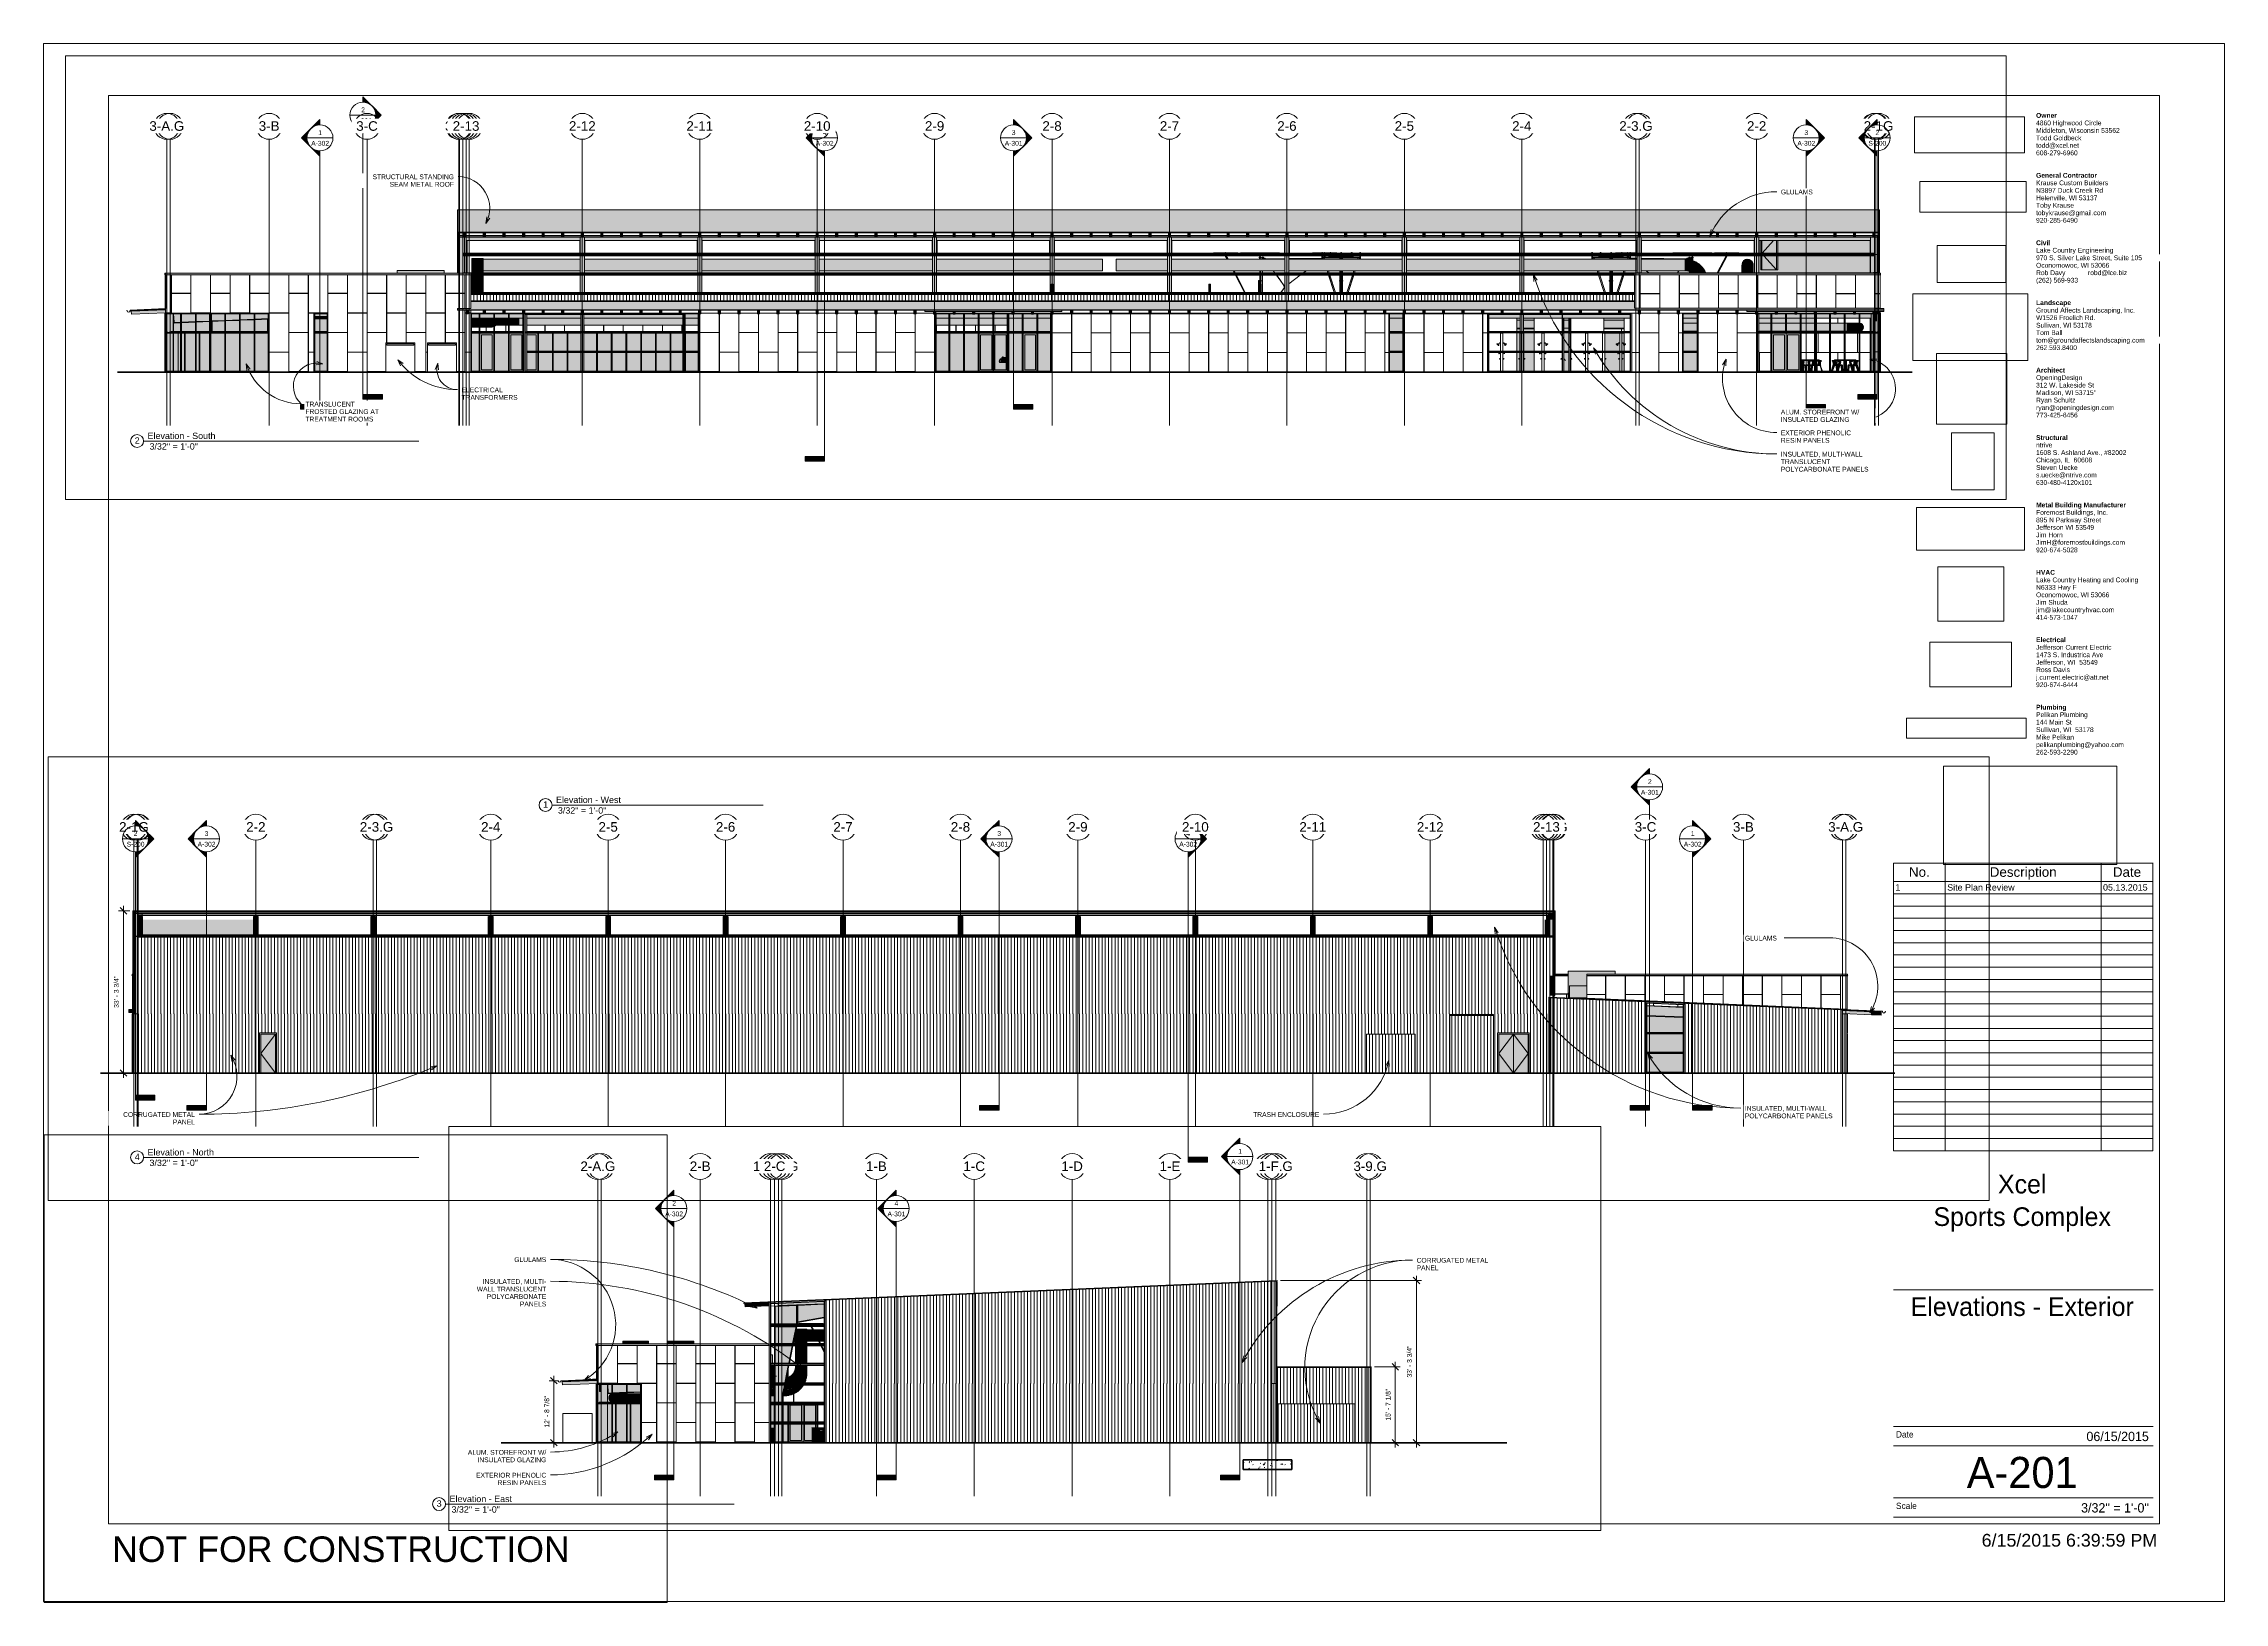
# Paper-space layout 'Layout1' of a CAD drawing. Header units: inches. Extents: x 0 to 42, y 0 to 30.
# The model-space entities are those that its viewports show. They can reach past a viewport. Long polylines and large blocks are cut down to what shows.
import ezdxf

# ---------------------------------------------------------------- set-up
doc = ezdxf.new("R2010")
doc.units = ezdxf.units.IN
doc.header["$MEASUREMENT"] = 0
for name, pattern in [('Dash 1_16_', [0.125, 0.0625, -0.0625]), ('Grid Line 1_2_', [0.875, 0.5, -0.125, 0.125, -0.125]), ('Hidden 1_8_', [0.1875, 0.125, -0.0625])]:
    doc.linetypes.add(name, pattern=pattern)
for name, color, linetype, lineweight in [('A-ANNO-DIMS', 211, 'Continuous', 9), ('A-ANNO-DIMS-128', 211, 'Continuous', 9), ('A-CLNG', 13, 'Continuous', 13), ('A-DETL-THIN', 151, 'Continuous', 9), ('A-DOOR', 31, 'Continuous', 13), ('A-DOOR-FRAM', 31, 'Continuous', 9), ('A-FLOR-HRAL', 11, 'Continuous', 9), ('A-FLOR-OTLN', 90, 'Continuous', 9), ('A-GLAZ-CURT', 52, 'Continuous', 9), ('A-GLAZ-CWMG', 51, 'Continuous', 9), ('A-ROOF', 132, 'Continuous', 13), ('A-ROOF-OTLN', 132, 'Continuous', 9), ('A-WALL', 113, 'Continuous', 13), ('A-WALL-PATT', 111, 'Continuous', 13), ('C-TOPO', 7, 'Continuous', 9), ('E-ELEC-EQPM', 71, 'Continuous', 9), ('G-ANNO-SCHD', 231, 'Continuous', 9), ('G-ANNO-SYMB', 111, 'Continuous', 9), ('G-ANNO-TEXT', 231, 'Continuous', 9), ('G-ANNO-TTLB', 6, 'Continuous', 9), ('G-ANNO-TTLB-MEDM', 33, 'Continuous', 20), ('G-ANNO-TTLB-THIN', 151, 'Continuous', 9), ('I-FURN', 30, 'Continuous', 9), ('I-WALL', 2, 'Continuous', 13), ('L-SITE-WALL', 31, 'Continuous', 13), ('M-EQPM', 50, 'Continuous', 9), ('M-HVAC-DUCT', 70, 'Continuous', 9), ('M-HVAC-DUCT-ANNO', 70, 'Continuous', 9), ('P-SANR-FIXT', 6, 'Continuous', 9), ('Q-CASE', 31, 'Continuous', 9), ('Q-SPCQ', 91, 'Continuous', 9), ('S-BEAM', 12, 'Continuous', 9), ('S-COLS', 52, 'Continuous', 9), ('S-FNDN', 32, 'Continuous', 13), ('S-GRID', 1, 'Continuous', 9), ('S-GRID-IDEN', 1, 'Continuous', 9)]:
    doc.layers.add(name, color=color, linetype=linetype, lineweight=lineweight)
doc.layers.add('G-ANNO-NPLT', color=191, linetype='Continuous', plot=False)
doc.styles.add('Arial', font='arial.ttf', dxfattribs={"height": 23.60479})
doc.styles.add('Arial_1', font='arial.ttf', dxfattribs={"height": 11.802395})
doc.styles.add('Arial_2', font='arial.ttf', dxfattribs={"height": 0.092206})
doc.styles.add('Arial_3', font='arial.ttf', dxfattribs={"height": 0.491766})
doc.styles.add('Arial_4', font='arial.ttf', dxfattribs={"height": 0.245883})
doc.styles.add('Arial_5', font='arial.ttf', dxfattribs={"height": 0.122942})
doc.styles.add('Arial_6', font='arial.ttf', dxfattribs={"height": 0.184412})
doc.styles.add('Century Gothic', font='GOTHIC.TTF', dxfattribs={"height": 0.119759})
doc.styles.add('Century Gothic_1', font='GOTHIC.TTF', dxfattribs={"height": 0.179639})
doc.styles.add('Century Gothic_2', font='GOTHIC.TTF', dxfattribs={"height": 0.598797})
doc.styles.add('Century Gothic_3', font='GOTHIC.TTF', dxfattribs={"height": 0.359278})
doc.dimstyles.new('Linear_-_3_32__Arial', dxfattribs={"dimscale": 12, "dimtxt": 12, "dimasz": 1.333333, "dimexe": 1, "dimexo": 0.666667, "dimgap": 0.666667, "dimtad": 1, "dimdec": 4, "dimrnd": 0.0625, "dimzin": 1, "dimdsep": 46, "dimlunit": 4, "dimtxsty": 'Arial_1', "dimblk1": 'OBLIQUE', "dimblk2": 'OBLIQUE', "dimsah": 1, "dimcen": 0.09, "dimdle": 1, "dimazin": 0, "dimtfac": 1, "dimtdec": 4, "dimtix": 1, "dimtmove": 0, "dimatfit": 3, "dimfxl": 1, "dimtvp": 1, "dimtfill": 1, "dimfrac": 2, "dimtolj": 1, "dimtzin": 0, "dimarcsym": 2})
picture_1 = doc.add_image_def('image1.jpg', size_in_pixel=(1176, 668))
picture_2 = doc.add_image_def('image2.jpg', size_in_pixel=(477, 79))
picture_3 = doc.add_image_def('image3.png', size_in_pixel=(259, 141))
picture_4 = doc.add_image_def('image4.jpg', size_in_pixel=(150, 124))
picture_5 = doc.add_image_def('image5.jpg', size_in_pixel=(309, 122))
picture_6 = doc.add_image_def('image6.png', size_in_pixel=(302, 400))
picture_7 = doc.add_image_def('image7.jpg', size_in_pixel=(95, 51))
picture_8 = doc.add_image_def('image8.png', size_in_pixel=(388, 225))
picture_9 = doc.add_image_def('image9.jpg', size_in_pixel=(232, 76))
picture_10 = doc.add_image_def('image10.jpg', size_in_pixel=(900, 259))
picture_11 = doc.add_image_def('image11.jpg', size_in_pixel=(939, 939))
pattern_1 = [(90, (28478.56, -191.25), (-193, -193), [48, -145]), (180, (28478.56, -191.25), (-2e-14, -193), [96.25, -96.75]), (270, (28382.31, -143.25), (-193, -193), [48, -145]), (180, (28478.56, -143.25), (-2e-14, -193), [96.25, -96.75]), (270, (28382.06, -143.25), (-193, -193), [48, -145]), (180, (28382.06, -143.25), (-2e-14, -193), [96.25, -96.75]), (90, (28285.81, -191.25), (-193, -193), [48, -145]), (180, (28382.06, -191.25), (-2e-14, -193), [96.25, -96.75]), (90, (28430.56, -143), (-193, -193), [48, -145]), (180, (28478.81, -143), (-2e-14, -193), [48.25, -144.75]), (180, (28478.81, -95), (-2e-14, -193), [48.25, -144.75]), (90, (28334.06, -143), (-193, -193), [48, -145]), (180, (28430.31, -143), (-2e-14, -193), [96.25, -96.75]), (270, (28430.31, -95), (-193, -193), [48, -145]), (180, (28430.31, -95), (-2e-14, -193), [96.25, -96.75]), (180, (28333.81, -143), (-2e-14, -193), [48, -145]), (270, (28333.81, -95), (-193, -193), [48, -145]), (180, (28333.81, -95), (-2e-14, -193), [48, -145]), (90, (28478.56, -94.75), (-193, -193), [48, -145]), (180, (28478.56, -94.75), (-2e-14, -193), [96.25, -96.75]), (270, (28382.31, -46.75), (-193, -193), [48, -145]), (180, (28478.56, -46.75), (-2e-14, -193), [96.25, -96.75]), (270, (28382.06, -46.75), (-193, -193), [48, -145]), (180, (28382.06, -46.75), (-2e-14, -193), [96.25, -96.75]), (270, (28285.81, -46.75), (-193, -193), [48, -145]), (180, (28382.06, -94.75), (-2e-14, -193), [96.25, -96.75]), (90, (28430.56, -46.5), (-193, -193), [48, -145]), (180, (28478.81, -46.5), (-2e-14, -193), [48.25, -144.75]), (180, (28478.81, 1.5), (-2e-14, -193), [48.25, -144.75]), (90, (28334.06, -46.5), (-193, -193), [48, -145]), (180, (28430.31, -46.5), (-2e-14, -193), [96.25, -96.75]), (270, (28430.31, 1.5), (-193, -193), [48, -145]), (180, (28430.31, 1.5), (-2e-14, -193), [96.25, -96.75]), (180, (28333.81, -46.5), (-2e-14, -193), [48, -145]), (270, (28333.81, 1.5), (-193, -193), [48, -145]), (180, (28333.81, 1.5), (-2e-14, -193), [48, -145])]
pattern_2 = [(90, (-21143.99, 0), (-8, 5e-16), [])]
pattern_3 = [(90, (-21128.428, 0), (-8, 5e-16), [])]
pattern_4 = [(90, (-80696.909, 0), (-8, 5e-16), [])]
pattern_5 = [(90, (-84902.284, 0), (-8, 5e-16), [])]

psp = doc.layouts.get("Layout1")

msp = doc.modelspace()

# ---------------------------------------------------------------- texts
at = {"layer": 'G-ANNO-SYMB', "attachment_point": 2, "line_spacing_factor": 0.938532, "style": 'Arial_1'}
for s, insert, char_height, width in [('2', (36080.11226, 724.04924), 11.8024, 10.944), ('1', (30764.05061, 724.04924), 11.8024, 10.944), ('A-301', (30764.05061, 697.86758), 11.802395, 52.416), ('A-301', (36080.11226, 697.86758), 11.802395, 52.416), ('2', (24478.52169, 652.20064), 11.8024, 10.944), ('A-301', (24478.52169, 626.01898), 11.802395, 52.416), ('1', (24372.75352, 596.04924), 11.8024, 10.944), ('3', (26082.41521, 596.04924), 11.8024, 10.944), ('3', (28036.39686, 596.04924), 11.8024, 10.944), ('2', (29368.73677, 596.04924), 11.8024, 10.944), ('4', (29916.74014, 596.04924), 11.8024, 10.944), ('3', (32522.23709, 596.04924), 11.8024, 10.944), ('3', (34476.21874, 596.04924), 11.8024, 10.944), ('1', (36185.88043, 596.04924), 11.8024, 10.944), ('A-302', (24372.75352, 569.86758), 11.802395, 52.416), ('A-302', (25616.54328, 569.86758), 11.802395, 52.416), ('A-301', (26082.41521, 569.86758), 11.802395, 52.416), ('A-302', (28036.39686, 569.86758), 11.802395, 52.416), ('S-200', (28211.47767, 569.86758), 11.802395, 52.416), ('A-302', (29368.73677, 569.86758), 11.802395, 52.416), ('A-301', (29916.74014, 569.86758), 11.802395, 52.416), ('S-200', (32347.15628, 569.86758), 11.802395, 52.416), ('A-302', (32522.23709, 569.86758), 11.802395, 52.416), ('A-301', (34476.21874, 569.86758), 11.802395, 52.416), ('A-302', (34942.09067, 569.86758), 11.802395, 52.416), ('A-302', (36185.88043, 569.86758), 11.802395, 52.416)]:
    msp.add_mtext(s, dxfattribs=dict(at, insert=insert, char_height=char_height, width=width))
at = {"layer": 'G-ANNO-TEXT', "color": 145, "line_spacing_factor": 0.938532, "style": 'Arial_1', "bg_fill": 3, "box_fill_scale": 1.25, "bg_fill_color": 0, "bg_fill_transparency": 0}
for s, insert, char_height, width, attachment_point in [('GLULAMS', (29053.58432, 457.18103), 11.802395, 93.744, 3), ('CORRUGATED METAL\\PPANEL', (31199.17168, 455.53388), 11.8023952, 210.096, 1), ('INSULATED, MULTI-\\PWALL TRANSLUCENT\\PPOLYCARBONATE\\PPANELS', (29053.58432, 403.15478), 11.8023952, 203.616, 3), ('ALUM. STOREFRONT W/\\PINSULATED GLAZING', (29053.58432, -17.73912), 11.8023952, 229.68, 3), ('ELECTRICAL\\PTRANSFORMERS', (24721.32919, -37.99517), 11.8023952, 164.304, 1), ('EXTERIOR PHENOLIC\\PRESIN PANELS', (29053.58432, -74.09237), 11.8023952, 205.92, 3), ('INSULATED, MULTI-WALL\\PPOLYCARBONATE PANELS', (36314.49253, -81.28436), 11.8023952, 257.04, 1), ('CORRUGATED METAL\\PPANEL', (32493.3769, -96.34773), 11.8023952, 210.096, 3), ('EXTERIOR PHENOLIC\\PRESIN PANELS', (27973.6316, -143.76255), 11.8023952, 205.92, 1), ('INSULATED, MULTI-WALL\\PTRANSLUCENT\\PPOLYCARBONATE PANELS', (27973.6316, -196.44321), 11.8023952, 257.04, 1)]:
    msp.add_mtext(s, dxfattribs=dict(at, insert=insert, char_height=char_height, width=width, attachment_point=attachment_point))

# ---------------------------------------------------------------- blocks, each defined once
blk = doc.blocks.new('E1 30 x 42 Horizontal - E1 30x42 Horizontal-11829-Elevations - Exterior')
at = {"layer": 'G-ANNO-TTLB-MEDM'}
for p, q in [((1.24, 29.014), (1.24, 1.514)), ((40.74, 29.014), (1.24, 29.014)), ((40.74, 29.014), (40.74, 1.514)), ((40.615, 14.233), (35.615, 14.233)), ((35.615, 6.02), (40.615, 6.02)), ((1.24, 1.514), (40.74, 1.514)), ((40.615, 1.639), (35.615, 1.639))]:
    blk.add_line(p, q, dxfattribs=at)
at = {"layer": 'G-ANNO-TTLB-THIN'}
for p, q in [((-0.01, 30.014), (41.99, 30.014)), ((-0.01, 0.014), (-0.01, 30.014)), ((41.99, 0.014), (41.99, 30.014)), ((35.615, 3.389), (40.615, 3.389)), ((35.615, 3.014), (40.615, 3.014)), ((35.615, 2.014), (40.615, 2.014)), ((-0.01, 0.014), (41.99, 0.014))]:
    blk.add_line(p, q, dxfattribs=at)
at = {"layer": 'G-ANNO-TTLB', "char_height": 0.09221, "attachment_point": 1, "line_spacing_factor": 0.938532, "style": 'Arial_2', "bg_fill": 3, "box_fill_scale": 1.25, "bg_fill_color": 0, "bg_fill_transparency": 0}
for s, insert, width in [('\\fArial|b1|i0|c0|p34|;Civil', (38.363, 26.225), 0.28768), ('\\fArial|b1|i0|c0|p34|;Structural', (38.363, 22.475), 0.64856), ('\\fArial|b1|i0|c0|p34|;HVAC', (38.363, 19.879), 0.41876), ('\\fArial|b1|i0|c0|p34|;Electrical', (38.363, 18.581), 0.61622)]:
    blk.add_mtext(s, dxfattribs=dict(at, insert=insert, width=width))
at = {"layer": 'G-ANNO-TTLB', "insert": (1.307, 1.27), "char_height": 0.49177, "width": 10.47, "attachment_point": 1, "line_spacing_factor": 0.938532, "style": 'Arial_3'}
blk.add_mtext('NOT FOR CONSTRUCTION', dxfattribs=at)
at = {"layer": 'G-ANNO-TTLB'}
image = blk.add_image(picture_9, insert=(36.024, 27.911), size_in_units=(2.118, 0.694), dxfattribs=at)
image.dxf.flags = 7
image = blk.add_image(picture_10, insert=(36.126, 26.77), size_in_units=(2.048, 0.589), dxfattribs=at)
image.dxf.flags = 7
image = blk.add_image(picture_7, insert=(36.46, 25.417), size_in_units=(1.319, 0.708), dxfattribs=at)
image.dxf.flags = 7
image = blk.add_image(picture_8, insert=(35.988, 23.91), size_in_units=(2.218, 1.286), dxfattribs=at)
image.dxf.flags = 7
image = blk.add_image(picture_11, insert=(36.444, 22.689), size_in_units=(1.358, 1.358), dxfattribs=at)
image.dxf.flags = 7
image = blk.add_image(picture_6, insert=(36.733, 21.424), size_in_units=(0.825, 1.093), dxfattribs=at)
image.dxf.flags = 7
image = blk.add_image(picture_5, insert=(36.062, 20.262), size_in_units=(2.078, 0.821), dxfattribs=at)
image.dxf.flags = 7
image = blk.add_image(picture_4, insert=(36.474, 18.891), size_in_units=(1.268, 1.049), dxfattribs=at)
image.dxf.flags = 7
image = blk.add_image(picture_3, insert=(36.315, 17.631), size_in_units=(1.574, 0.857), dxfattribs=at)
image.dxf.flags = 7
image = blk.add_image(picture_2, insert=(35.866, 16.643), size_in_units=(2.303, 0.381), dxfattribs=at)
image.dxf.flags = 7
image = blk.add_image(picture_1, insert=(36.577, 14.205), size_in_units=(3.341, 1.898), dxfattribs=at)
image.dxf.flags = 7
at = {"layer": 'G-ANNO-TTLB', "attachment_point": 1, "bg_fill": 3, "box_fill_scale": 1.25, "bg_fill_color": 0, "bg_fill_transparency": 0}
for s, insert, char_height, width, line_spacing_factor, style in [('\\fArial|b1|i0|c0|p34|;Owner', (38.363, 28.677), 0.09221, 0.44259, 0.938532, 'Arial_2'), ('\\fArial|b1|i0|c0|p34|;General Contractor', (38.363, 27.523), 0.09221, 1.28521, 0.938532, 'Arial_2'), ('Lake Country Engineering', (38.363, 26.081), 0.09221, 1.74142, 0.938532, 'Arial_2'), ('\\fArial|b1|i0|c0|p34|;Landscape', (38.363, 25.071), 0.09221, 0.73708, 0.938532, 'Arial_2'), ('\\fArial|b1|i0|c0|p34|;Architect', (38.363, 23.773), 0.09221, 0.59069, 0.938532, 'Arial_2'), ('ntrive', (38.363, 22.331), 0.0922, 0.37109, 0.938532, 'Arial_2'), ('\\fArial|b1|i0|c0|p34|;Metal Building Manufacturer', (38.363, 21.177), 0.09221, 1.8793, 0.938532, 'Arial_2'), ('Lake Country Heating and Cooling', (38.363, 19.734), 0.09221, 2.30317, 0.938532, 'Arial_2'), ('Jefferson Current Electric', (38.363, 18.436), 0.09221, 1.71418, 0.938532, 'Arial_2'), ('\\fArial|b1|i0|c0|p34|;Plumbing', (38.363, 17.283), 0.09221, 0.62814, 0.938532, 'Arial_2'), ('Date', (35.665, 3.294), 0.1198, 0.4725, 0.984117, 'Century Gothic'), ('Scale', (35.665, 1.919), 0.1198, 0.5265, 0.984117, 'Century Gothic')]:
    blk.add_mtext(s, dxfattribs=dict(at, insert=insert, char_height=char_height, width=width, line_spacing_factor=line_spacing_factor, style=style))
at = {"layer": 'G-ANNO-TTLB', "char_height": 0.09221, "attachment_point": 1, "line_spacing_factor": 0.938532, "style": 'Arial_2', "bg_fill": 3, "box_fill_scale": 1.25, "bg_fill_color": 0, "bg_fill_transparency": 0}
for s, insert, width in [('4860 Highwood Circle', (38.363, 28.533), 1.47416), ('Krause Custom Builders', (38.363, 27.379), 1.63077), ('970 S. Silver Lake Street, Suite 105', (38.363, 25.936), 2.39509), ('Ground Affects Landscaping, Inc.', (38.363, 24.927), 2.24019), ('OpeningDesign', (38.363, 23.629), 1.03838), ('1608 S. Ashland Ave., #82002', (38.363, 22.186), 2.03762), ('Foremost Buildings, Inc.', (38.363, 21.033), 1.62396), ('N6333 Hwy F', (38.363, 19.59), 0.90901), ('1473 S. Industrica Ave', (38.363, 18.292), 1.52183), ('Pelikan Plumbing', (38.363, 17.138), 1.16605)]:
    blk.add_mtext(s, dxfattribs=dict(at, insert=insert, width=width))
for s, insert, width in [('Middleton, Wisconsin 53562', (38.363, 28.388), 1.89633), ('N3897 Duck Creek Rd', (38.363, 27.234), 1.51161), ('Oconomowoc, WI 53066', (38.363, 25.792), 1.65971), ('W1526 Froelich Rd.', (38.363, 24.783), 1.34309), ('312 W. Lakeside St', (38.363, 23.484), 1.31926), ('Chicago, IL  60608', (38.363, 22.042), 1.26649), ('895 N Parkway Street', (38.363, 20.888), 1.46565), ('Oconomowoc, WI 53066', (38.363, 19.446), 1.65971), ('Jefferson, WI  53549', (38.363, 18.148), 1.40778), ('144 Main St', (38.363, 16.994), 0.80347)]:
    blk.add_mtext(s, dxfattribs=dict(at, insert=insert, width=width))
at = {"layer": 'G-ANNO-TTLB', "attachment_point": 1, "line_spacing_factor": 0.938532, "style": 'Arial_2', "bg_fill": 3, "box_fill_scale": 1.25, "bg_fill_color": 0, "bg_fill_transparency": 0}
for s, insert, char_height, width in [('Todd Goldbeck', (38.363, 28.244), 0.09221, 1.02306), ('Helenville, WI 53137', (38.363, 27.09), 0.09221, 1.39416), ('Rob Davy', (38.363, 25.648), 0.0922, 0.66048), ('robd@lce.biz', (39.363, 25.648), 0.09221, 0.88178), ('Sullivan, WI 53178', (38.363, 24.638), 0.09221, 1.26819), ('Madison, WI 53715"', (38.363, 23.34), 0.09221, 1.36181), ('Steven Uecke', (38.363, 21.898), 0.09221, 0.94135), ('Jefferson WI 53549', (38.363, 20.744), 0.09221, 1.32266), ('Jim Shuda', (38.363, 19.302), 0.0922, 0.71325), ('Ross Davis', (38.363, 18.004), 0.0922, 0.76772), ('Sullivan, WI  53178', (38.363, 16.85), 0.09221, 1.31075)]:
    blk.add_mtext(s, dxfattribs=dict(at, insert=insert, char_height=char_height, width=width))
for s, insert, char_height, width in [('todd@xcel.net', (38.363, 28.1), 0.09221, 0.96859), ('Toby Krause', (38.363, 26.946), 0.09221, 0.85284), ('(262) 569-933', (38.363, 25.504), 0.09221, 0.94646), ('Tom Ball', (38.363, 24.494), 0.0922, 0.59579), ('Ryan Schultz', (38.363, 23.196), 0.09221, 0.88518), ('s.uecke@ntrive.com', (38.363, 21.754), 0.09221, 1.37543), ('Jim Horn', (38.363, 20.6), 0.0922, 0.60601), ('jim@lakecountryhvac.com', (38.363, 19.158), 0.09221, 1.76695), ('j.current.electric@att.net', (38.363, 17.859), 0.09221, 1.64609), ('Mike Pelikan', (38.363, 16.706), 0.09221, 0.85624)]:
    blk.add_mtext(s, dxfattribs=dict(at, insert=insert, char_height=char_height, width=width))
at = {"layer": 'G-ANNO-TTLB', "char_height": 0.09221, "attachment_point": 1, "line_spacing_factor": 0.938532, "style": 'Arial_2', "bg_fill": 3, "box_fill_scale": 1.25, "bg_fill_color": 0, "bg_fill_transparency": 0}
for s, insert, width in [('608-279-6960', (38.363, 27.956), 0.93625), ('tobykrause@gmail.com', (38.363, 26.802), 1.57971), ('tom@groundaffectslandscaping.com', (38.363, 24.35), 2.45808), ('ryan@openingdesign.com', (38.363, 23.052), 1.75163), ('630-480-4120x101', (38.363, 21.609), 1.26308), ('JimH@foremostbuildings.com', (38.363, 20.456), 2.01378), ('414-573-1047', (38.363, 19.013), 0.93625), ('920-674-6444', (38.363, 17.715), 0.93625), ('pelikanplumbing@yahoo.com', (38.363, 16.561), 1.97804)]:
    blk.add_mtext(s, dxfattribs=dict(at, insert=insert, width=width))
for s, insert, width in [('920-285-6490', (38.363, 26.658), 0.93625), ('262.593.8400', (38.363, 24.206), 0.91923), ('773-425-6456', (38.363, 22.908), 0.93625), ('920-674-5028', (38.363, 20.311), 0.93625), ('262-593-2290', (38.363, 16.417), 0.93625)]:
    blk.add_mtext(s, dxfattribs=dict(at, insert=insert, width=width))
blk = doc.blocks.new('Viewport - View Title-1830-Elevations - Exterior')
at = {"layer": 'G-ANNO-TTLB'}
for start, end in [(0, 180), (180, 360)]:
    blk.add_arc((-0.125, 0), 0.125, start, end, dxfattribs=at)
blk = doc.blocks.new('Drinking_Fountain-Haws_Corporation-Wall_Mounted_1119 - 1119-11062-Elevation - South')
at = {"layer": 'P-SANR-FIXT'}
for color, points in [(9, [(24132.453, 23.438), (24132.953, 23.438), (24132.953, 39.688), (24132.453, 39.688), (24132.453, 27.649)]), (10, [(24122.942, 37.758), (24122.994, 37.925), (24123.092, 38.005), (24121.632, 37.963), (24121.712, 37.821), (24121.717, 37.758)]), (10, [(24121.916, 36.758), (24122.942, 36.758), (24122.942, 37.758), (24121.717, 37.758), (24121.736, 36.758)]), (10, [(24121.916, 36.643), (24122.894, 36.683), (24122.942, 36.758), (24121.736, 36.716), (24121.837, 36.643)]), (10, [(24122.194, 35.626), (24122.329, 35.626), (24122.321, 36.124), (24121.704, 36.124), (24121.75, 35.626), (24122.18, 35.626)]), (10, [(24122.863, 35.626), (24122.954, 35.626), (24122.908, 36.124), (24122.329, 36.124), (24122.38, 35.626), (24122.838, 35.626)]), (9, [(24120.338, 30), (24120.428, 30), (24120.428, 35.626), (24120.203, 35.626), (24120.217, 30)]), (9, [(24123.109, 30), (24123.401, 30.002), (24123.401, 35.626), (24120.428, 35.626), (24120.453, 30), (24122.922, 30)]), (9, [(24125.114, 30), (24132.453, 30), (24132.453, 35.626), (24123.401, 35.626), (24123.401, 30), (24123.953, 30)]), (10, [(24117.214, 32.249), (24117.267, 32.416), (24117.364, 32.496), (24115.905, 32.454), (24115.985, 32.312), (24115.99, 32.249)]), (10, [(24119.768, 32.005), (24119.883, 32.005), (24119.883, 33.013), (24119.768, 33.013), (24119.768, 32.105)]), (10, [(24116.009, 31.249), (24117.214, 31.249), (24117.214, 32.249), (24115.99, 32.249), (24115.99, 31.249)]), (10, [(24116.152, 31.134), (24117.167, 31.174), (24117.214, 31.249), (24116.009, 31.207), (24116.109, 31.134), (24116.15, 31.134)]), (10, [(24116.069, 30), (24116.602, 30), (24116.589, 30.499), (24115.977, 30.499), (24116.032, 30)]), (10, [(24117.132, 30), (24117.227, 30), (24117.181, 30.499), (24116.602, 30.499), (24116.625, 30), (24117.09, 30)]), (9, [(24114.453, 24), (24114.678, 24), (24114.678, 30), (24114.453, 30), (24114.453, 26.01)]), (9, [(24116.939, 24), (24117.651, 24), (24117.596, 30), (24114.678, 30), (24114.678, 24), (24116.267, 24)]), (9, [(24132.453, 24), (24132.453, 30), (24117.651, 30), (24117.651, 24), (24126.236, 24)]), (10, [(24114.133, 26.496), (24114.133, 27.504), (24114.018, 27.504), (24114.018, 26.496)])]:
    blk.add_hatch(color=color, dxfattribs=at).paths.add_polyline_path(points, flags=0)
h = blk.add_hatch(color=10, dxfattribs=at)
h.paths.add_polyline_path([(24122.072, 36.374), (24122.006, 36.61), (24122.05, 36.374)], flags=0)
h.paths.add_polyline_path([(24122.136, 36.374), (24122.141, 36.587), (24122.05, 36.61), (24122.072, 36.374)], flags=0)
h.paths.add_polyline_path([(24121.567, 36.374), (24121.735, 36.374), (24121.599, 37.989), (24121.468, 37.991), (24121.457, 37.932), (24121.538, 36.374)], flags=0)
h.paths.add_polyline_path([(24121.879, 36.374), (24122.006, 36.382), (24121.916, 36.63), (24121.878, 36.633)], flags=0)
h.paths.add_polyline_path([(24121.815, 36.374), (24121.878, 36.384), (24121.836, 36.633)], flags=0)
h = blk.add_hatch(color=10, dxfattribs=at)
h.paths.add_polyline_path([(24123.121, 36.374), (24123.161, 36.374), (24123.191, 37.991), (24123.059, 37.989), (24122.994, 37.925), (24122.942, 37.758), (24122.923, 36.374), (24123.092, 36.374)], flags=0)
h.paths.add_polyline_path([(24122.779, 36.374), (24122.844, 36.374), (24122.82, 36.633), (24122.781, 36.384)], flags=0)
h.paths.add_polyline_path([(24122.651, 36.374), (24122.608, 36.455), (24122.608, 36.374)], flags=0)
h.paths.add_polyline_path([(24122.779, 36.374), (24122.781, 36.633), (24122.696, 36.627), (24122.652, 36.374), (24122.715, 36.374)], flags=0)
h.paths.add_polyline_path([(24122.522, 36.374), (24122.586, 36.374), (24122.608, 36.61), (24122.518, 36.587)], flags=0)
h = blk.add_hatch(color=10, dxfattribs=at)
h.paths.add_polyline_path([(24122.329, 36.124), (24122.329, 36.374), (24121.656, 36.374), (24121.916, 36.124), (24122.225, 36.124)], flags=0)
h.paths.add_polyline_path([(24121.796, 36.124), (24121.656, 36.374), (24121.497, 36.374), (24121.75, 36.162)], flags=0)
h = blk.add_hatch(color=10, dxfattribs=at)
h.paths.add_polyline_path([(24123.002, 36.374), (24122.329, 36.374), (24122.329, 36.124), (24122.781, 36.134)], flags=0)
h.paths.add_polyline_path([(24122.863, 36.124), (24123.161, 36.374), (24123.002, 36.374)], flags=0)
h = blk.add_hatch(color=10, dxfattribs=at)
h.paths.add_polyline_path([(24119.511, 31.746), (24119.768, 31.746), (24119.768, 31.817), (24119.511, 31.817)], flags=0)
h.paths.add_polyline_path([(24119.768, 33.16), (24119.768, 33.271), (24119.511, 33.271), (24119.511, 33.201)], flags=0)
h.paths.add_polyline_path([(24119.768, 31.817), (24119.768, 33.16), (24119.511, 33.104), (24119.511, 31.858)], flags=0)
h = blk.add_hatch(color=10, dxfattribs=at)
h.paths.add_polyline_path([(24119.966, 31.736), (24119.966, 31.975), (24119.906, 31.993)], flags=0)
h.paths.add_polyline_path([(24119.966, 31.975), (24119.966, 32.214), (24119.906, 32.251), (24119.962, 31.993)], flags=0)
h.paths.add_polyline_path([(24119.966, 32.214), (24119.966, 32.509), (24119.906, 32.38)], flags=0)
h.paths.add_polyline_path([(24119.966, 32.804), (24119.966, 33.043), (24119.906, 32.767)], flags=0)
h.paths.add_polyline_path([(24119.966, 32.509), (24119.966, 32.804), (24119.906, 32.638), (24119.956, 32.531)], flags=0)
h = blk.add_hatch(color=10, dxfattribs=at)
h.paths.add_polyline_path([(24120.011, 31.519), (24120.203, 31.584), (24120.011, 31.614)], flags=0)
h.paths.add_polyline_path([(24120.011, 31.614), (24120.203, 31.65), (24120.011, 31.708)], flags=0)
h.paths.add_polyline_path([(24120.203, 33.404), (24120.203, 33.499), (24120.011, 33.434)], flags=0)
h.paths.add_polyline_path([(24120.203, 33.31), (24120.203, 33.404), (24120.011, 33.368)], flags=0)
h.paths.add_polyline_path([(24120.011, 31.708), (24120.203, 31.708), (24120.203, 33.31), (24120.011, 33.31), (24120.011, 31.956)], flags=0)
h = blk.add_hatch(color=10, dxfattribs=at)
h.paths.add_polyline_path([(24116.088, 30.749), (24116.602, 30.749), (24116.602, 31.046), (24116.071, 31.151)], flags=0)
h.paths.add_polyline_path([(24116.008, 30.749), (24116.088, 30.749), (24116.037, 31.174), (24116.009, 30.762)], flags=0)
h.paths.add_polyline_path([(24115.811, 30.749), (24116.008, 30.749), (24115.905, 32.454), (24115.811, 32.499), (24115.73, 32.423), (24115.77, 30.749)], flags=0)
h = blk.add_hatch(color=10, dxfattribs=at)
h.paths.add_polyline_path([(24117.116, 30.749), (24117.094, 31.134), (24116.602, 31.046), (24116.602, 30.749), (24117.094, 30.749)], flags=0)
h.paths.add_polyline_path([(24117.196, 30.749), (24117.167, 31.174), (24117.116, 30.749), (24117.195, 30.749)], flags=0)
h.paths.add_polyline_path([(24117.393, 30.749), (24117.434, 30.749), (24117.464, 32.482), (24117.332, 32.48), (24117.238, 32.369), (24117.214, 32.249), (24117.196, 30.749), (24117.364, 30.749)], flags=0)
h = blk.add_hatch(color=10, dxfattribs=at)
h.paths.add_polyline_path([(24116.602, 30.499), (24116.602, 30.749), (24115.929, 30.749), (24116.16, 30.499), (24116.498, 30.499)], flags=0)
h.paths.add_polyline_path([(24116.069, 30.499), (24115.929, 30.749), (24115.77, 30.749), (24116.023, 30.537)], flags=0)
h = blk.add_hatch(color=10, dxfattribs=at)
h.paths.add_polyline_path([(24117.044, 30.499), (24117.275, 30.749), (24116.602, 30.731), (24116.602, 30.499), (24116.933, 30.499)], flags=0)
h.paths.add_polyline_path([(24117.135, 30.499), (24117.434, 30.749), (24117.275, 30.749), (24117.196, 30.607)], flags=0)
h = blk.add_hatch(color=10, dxfattribs=at)
h.paths.add_polyline_path([(24113.761, 26.238), (24114.018, 26.293), (24114.018, 26.349), (24113.761, 26.308)], flags=0)
h.paths.add_polyline_path([(24114.018, 26.349), (24114.018, 27.762), (24113.761, 27.707), (24113.761, 26.349)], flags=0)
h = blk.add_hatch(color=10, dxfattribs=at)
h.paths.add_polyline_path([(24114.216, 26.227), (24114.216, 26.466), (24114.156, 26.484)], flags=0)
h.paths.add_polyline_path([(24114.216, 26.466), (24114.216, 26.705), (24114.156, 26.742), (24114.212, 26.484)], flags=0)
h.paths.add_polyline_path([(24114.216, 26.705), (24114.216, 27), (24114.156, 26.871)], flags=0)
h.paths.add_polyline_path([(24114.216, 27.534), (24114.187, 27.649), (24114.156, 27.516)], flags=0)
h.paths.add_polyline_path([(24114.216, 27.295), (24114.212, 27.516), (24114.156, 27.258)], flags=0)
h.paths.add_polyline_path([(24114.216, 27), (24114.216, 27.295), (24114.156, 27.129)], flags=0)
h = blk.add_hatch(color=10, dxfattribs=at)
h.paths.add_polyline_path([(24114.453, 26.01), (24114.453, 26.105), (24114.261, 26.075)], flags=0)
h.paths.add_polyline_path([(24114.453, 26.105), (24114.453, 26.199), (24114.261, 26.141)], flags=0)
h.paths.add_polyline_path([(24114.261, 26.199), (24114.453, 26.199), (24114.453, 27.99), (24114.261, 27.99), (24114.261, 26.447)], flags=0)
at = {"layer": 'P-SANR-FIXT', "color": 250}
for p, q in [((24132.453, 23.438), (24132.453, 39.688)), ((24132.953, 39.688), (24132.453, 39.688)), ((24120.203, 35.626), (24120.203, 30)), ((24120.203, 35.626), (24120.428, 35.626)), ((24120.428, 35.626), (24123.401, 35.626)), ((24123.401, 35.626), (24132.453, 35.626)), ((24114.453, 30), (24114.453, 24)), ((24114.453, 30), (24114.678, 30)), ((24114.678, 30), (24117.651, 30)), ((24117.651, 30), (24132.453, 30)), ((24114.678, 24), (24114.453, 24)), ((24117.651, 24), (24114.678, 24)), ((24132.453, 24), (24117.651, 24)), ((24132.453, 23.438), (24132.953, 23.438))]:
    blk.add_line(p, q, dxfattribs=at)
at = {"layer": 'P-SANR-FIXT', "color": 55}
for p, q in [((24121.454, 37.956), (24121.454, 36.374)), ((24123.129, 38.008), (24121.53, 38.008)), ((24121.538, 38.008), (24123.121, 38.008)), ((24123.113, 38.008), (24121.546, 38.008)), ((24121.717, 36.758), (24121.717, 37.758)), ((24121.717, 37.758), (24122.942, 37.758)), ((24122.942, 37.758), (24122.942, 36.758)), ((24123.204, 36.374), (24123.204, 37.956)), ((24121.717, 36.758), (24122.942, 36.758)), ((24122.773, 36.633), (24121.885, 36.633)), ((24121.916, 36.633), (24122.781, 36.633)), ((24121.454, 36.374), (24121.704, 36.124)), ((24122.329, 36.374), (24121.497, 36.374)), ((24121.704, 36.124), (24121.704, 35.626)), ((24122.329, 36.124), (24121.704, 36.124)), ((24123.161, 36.374), (24122.329, 36.374)), ((24122.954, 36.124), (24122.329, 36.124)), ((24122.954, 36.124), (24123.204, 36.374)), ((24122.954, 35.626), (24122.954, 36.124)), ((24119.768, 33.271), (24119.511, 33.271)), ((24119.768, 33.271), (24119.768, 31.746)), ((24119.883, 33.221), (24119.768, 33.221)), ((24119.966, 33.464), (24119.906, 33.239)), ((24120.203, 33.499), (24120.011, 33.499)), ((24120.203, 33.499), (24120.203, 31.519)), ((24117.401, 32.499), (24115.803, 32.499)), ((24115.811, 32.499), (24117.393, 32.499)), ((24117.385, 32.499), (24115.819, 32.499)), ((24115.727, 32.447), (24115.727, 30.749)), ((24115.99, 31.249), (24115.99, 32.249)), ((24115.99, 32.249), (24117.214, 32.249)), ((24117.214, 32.249), (24117.214, 31.249)), ((24117.477, 30.749), (24117.477, 32.447)), ((24119.511, 31.746), (24119.768, 31.746)), ((24119.768, 31.796), (24119.883, 31.796)), ((24119.906, 31.779), (24119.966, 31.554)), ((24120.011, 31.519), (24120.203, 31.519)), ((24115.99, 31.249), (24117.214, 31.249)), ((24116.15, 31.124), (24117.054, 31.124)), ((24117.046, 31.124), (24116.158, 31.124)), ((24115.727, 30.749), (24115.977, 30.499)), ((24116.602, 30.749), (24115.77, 30.749)), ((24115.977, 30.499), (24115.977, 30)), ((24116.602, 30.499), (24115.977, 30.499)), ((24117.434, 30.749), (24116.602, 30.749)), ((24117.227, 30.499), (24116.602, 30.499)), ((24117.227, 30.499), (24117.477, 30.749)), ((24117.227, 30), (24117.227, 30.499)), ((24114.018, 27.762), (24113.761, 27.762)), ((24114.018, 26.238), (24114.018, 27.762)), ((24114.133, 27.712), (24114.018, 27.712)), ((24114.216, 27.955), (24114.156, 27.73)), ((24114.453, 27.99), (24114.261, 27.99)), ((24114.453, 26.01), (24114.453, 27.99)), ((24113.761, 26.238), (24114.018, 26.238)), ((24114.018, 26.288), (24114.133, 26.288)), ((24114.156, 26.27), (24114.216, 26.045)), ((24114.261, 26.01), (24114.453, 26.01))]:
    blk.add_line(p, q, dxfattribs=at)
at = {"layer": 'P-SANR-FIXT', "color": 55, "flags": 128}
for points in [[(24119.464, 33.225), (24119.465, 33.226), (24119.465, 33.228), (24119.465, 33.23), (24119.465, 33.232), (24119.465, 33.234), (24119.466, 33.236), (24119.466, 33.238), (24119.467, 33.239), (24119.467, 33.241), (24119.468, 33.243), (24119.469, 33.245), (24119.47, 33.246), (24119.471, 33.248), (24119.472, 33.25), (24119.473, 33.251), (24119.474, 33.253), (24119.475, 33.254), (24119.476, 33.256), (24119.477, 33.257), (24119.479, 33.258), (24119.48, 33.26), (24119.481, 33.261), (24119.483, 33.262), (24119.484, 33.263), (24119.486, 33.264), (24119.488, 33.265), (24119.489, 33.266), (24119.491, 33.267), (24119.493, 33.268), (24119.494, 33.268), (24119.496, 33.269), (24119.498, 33.27), (24119.5, 33.27), (24119.502, 33.27), (24119.503, 33.271), (24119.505, 33.271), (24119.507, 33.271), (24119.509, 33.271), (24119.511, 33.271), (24119.511, 33.271)], [(24119.464, 31.793), (24119.464, 31.794), (24119.464, 31.796), (24119.464, 31.799), (24119.464, 31.803), (24119.464, 31.808), (24119.464, 31.814), (24119.464, 31.821), (24119.464, 31.83), (24119.464, 31.839), (24119.464, 31.85), (24119.464, 31.862), (24119.464, 31.874), (24119.464, 31.888), (24119.464, 31.903), (24119.464, 31.918), (24119.464, 31.935), (24119.464, 31.953), (24119.464, 31.971), (24119.464, 31.99), (24119.464, 32.01), (24119.464, 32.031), (24119.464, 32.053), (24119.464, 32.075), (24119.464, 32.099), (24119.464, 32.122), (24119.464, 32.147), (24119.464, 32.172), (24119.464, 32.197), (24119.464, 32.223), (24119.464, 32.25), (24119.464, 32.277), (24119.464, 32.304), (24119.464, 32.331), (24119.464, 32.359), (24119.464, 32.387), (24119.464, 32.416), (24119.464, 32.444), (24119.464, 32.473), (24119.464, 32.501), (24119.464, 32.53), (24119.464, 32.558), (24119.464, 32.587), (24119.464, 32.615), (24119.464, 32.644), (24119.464, 32.672), (24119.464, 32.699), (24119.464, 32.727), (24119.464, 32.754), (24119.464, 32.781), (24119.464, 32.807), (24119.464, 32.833), (24119.464, 32.858), (24119.464, 32.883), (24119.464, 32.907), (24119.464, 32.93), (24119.464, 32.953), (24119.464, 32.975), (24119.464, 32.996), (24119.464, 33.017), (24119.464, 33.037), (24119.464, 33.056), (24119.464, 33.074), (24119.464, 33.091), (24119.464, 33.107), (24119.464, 33.122), (24119.464, 33.136), (24119.464, 33.15), (24119.464, 33.162), (24119.464, 33.173), (24119.464, 33.183), (24119.464, 33.192), (24119.464, 33.2), (24119.464, 33.207), (24119.464, 33.213), (24119.464, 33.217), (24119.464, 33.221), (24119.464, 33.223), (24119.464, 33.224), (24119.464, 33.225)], [(24119.464, 33.225), (24119.464, 33.224), (24119.464, 33.222), (24119.464, 33.219), (24119.464, 33.215), (24119.464, 33.21), (24119.464, 33.204), (24119.464, 33.197), (24119.464, 33.188), (24119.464, 33.179), (24119.464, 33.168), (24119.464, 33.156), (24119.464, 33.144), (24119.464, 33.13), (24119.464, 33.115), (24119.464, 33.1), (24119.464, 33.083), (24119.464, 33.065), (24119.464, 33.047), (24119.464, 33.028), (24119.464, 33.008), (24119.464, 32.987), (24119.464, 32.965), (24119.464, 32.943), (24119.464, 32.919), (24119.464, 32.896), (24119.464, 32.871), (24119.464, 32.846), (24119.464, 32.821), (24119.464, 32.795), (24119.464, 32.768), (24119.464, 32.741), (24119.464, 32.714), (24119.464, 32.687), (24119.464, 32.659), (24119.464, 32.631), (24119.464, 32.602), (24119.464, 32.574), (24119.464, 32.545), (24119.464, 32.517), (24119.464, 32.488), (24119.464, 32.46), (24119.464, 32.431), (24119.464, 32.403), (24119.464, 32.374), (24119.464, 32.346), (24119.464, 32.319), (24119.464, 32.291), (24119.464, 32.264), (24119.464, 32.237), (24119.464, 32.211), (24119.464, 32.185), (24119.464, 32.16), (24119.464, 32.135), (24119.464, 32.111), (24119.464, 32.088), (24119.464, 32.065), (24119.464, 32.043), (24119.464, 32.022), (24119.464, 32.001), (24119.464, 31.981), (24119.464, 31.962), (24119.464, 31.944), (24119.464, 31.927), (24119.464, 31.911), (24119.464, 31.896), (24119.464, 31.882), (24119.464, 31.868), (24119.464, 31.856), (24119.464, 31.845), (24119.464, 31.835), (24119.464, 31.826), (24119.464, 31.818), (24119.464, 31.811), (24119.464, 31.805), (24119.464, 31.801), (24119.464, 31.797), (24119.464, 31.795), (24119.464, 31.794), (24119.464, 31.793)], [(24119.883, 33.221), (24119.883, 33.222), (24119.884, 33.222), (24119.885, 33.222), (24119.886, 33.222), (24119.887, 33.222), (24119.888, 33.222), (24119.889, 33.222), (24119.89, 33.223), (24119.891, 33.223), (24119.892, 33.223), (24119.893, 33.224), (24119.894, 33.224), (24119.894, 33.225), (24119.895, 33.225), (24119.896, 33.226), (24119.897, 33.226), (24119.898, 33.227), (24119.898, 33.227), (24119.899, 33.228), (24119.9, 33.229), (24119.9, 33.229), (24119.901, 33.23), (24119.902, 33.231), (24119.902, 33.232), (24119.903, 33.233), (24119.903, 33.233), (24119.904, 33.234), (24119.904, 33.235), (24119.905, 33.236), (24119.905, 33.237), (24119.905, 33.238), (24119.906, 33.239), (24119.906, 33.239)], [(24119.966, 33.464), (24119.967, 33.466), (24119.967, 33.468), (24119.968, 33.469), (24119.969, 33.471), (24119.969, 33.473), (24119.97, 33.475), (24119.971, 33.476), (24119.972, 33.478), (24119.973, 33.479), (24119.974, 33.481), (24119.976, 33.482), (24119.977, 33.484), (24119.978, 33.485), (24119.979, 33.486), (24119.981, 33.488), (24119.982, 33.489), (24119.984, 33.49), (24119.985, 33.491), (24119.987, 33.492), (24119.989, 33.493), (24119.99, 33.494), (24119.992, 33.495), (24119.994, 33.495), (24119.995, 33.496), (24119.997, 33.497), (24119.999, 33.497), (24120.001, 33.498), (24120.003, 33.498), (24120.004, 33.498), (24120.006, 33.499), (24120.008, 33.499), (24120.01, 33.499), (24120.011, 33.499)], [(24119.511, 31.746), (24119.509, 31.747), (24119.508, 31.747), (24119.506, 31.747), (24119.504, 31.747), (24119.502, 31.747), (24119.5, 31.748), (24119.498, 31.748), (24119.497, 31.749), (24119.495, 31.749), (24119.493, 31.75), (24119.491, 31.751), (24119.49, 31.752), (24119.488, 31.753), (24119.486, 31.754), (24119.485, 31.755), (24119.483, 31.756), (24119.482, 31.757), (24119.48, 31.758), (24119.479, 31.759), (24119.478, 31.761), (24119.476, 31.762), (24119.475, 31.763), (24119.474, 31.765), (24119.473, 31.766), (24119.472, 31.768), (24119.471, 31.77), (24119.47, 31.771), (24119.469, 31.773), (24119.468, 31.775), (24119.468, 31.776), (24119.467, 31.778), (24119.466, 31.78), (24119.466, 31.782), (24119.466, 31.784), (24119.465, 31.785), (24119.465, 31.787), (24119.465, 31.789), (24119.465, 31.791), (24119.464, 31.793), (24119.464, 31.793)], [(24119.906, 31.779), (24119.905, 31.78), (24119.905, 31.78), (24119.905, 31.781), (24119.904, 31.782), (24119.904, 31.783), (24119.904, 31.784), (24119.903, 31.785), (24119.903, 31.786), (24119.902, 31.786), (24119.902, 31.787), (24119.901, 31.788), (24119.9, 31.789), (24119.9, 31.789), (24119.899, 31.79), (24119.898, 31.791), (24119.897, 31.791), (24119.897, 31.792), (24119.896, 31.792), (24119.895, 31.793), (24119.894, 31.793), (24119.893, 31.794), (24119.893, 31.794), (24119.892, 31.795), (24119.891, 31.795), (24119.89, 31.795), (24119.889, 31.796), (24119.888, 31.796), (24119.887, 31.796), (24119.886, 31.796), (24119.885, 31.796), (24119.884, 31.796), (24119.883, 31.796), (24119.883, 31.796)], [(24120.011, 31.519), (24120.01, 31.519), (24120.008, 31.519), (24120.006, 31.519), (24120.004, 31.52), (24120.002, 31.52), (24120, 31.52), (24119.998, 31.521), (24119.997, 31.521), (24119.995, 31.522), (24119.993, 31.523), (24119.991, 31.523), (24119.99, 31.524), (24119.988, 31.525), (24119.986, 31.526), (24119.985, 31.527), (24119.983, 31.528), (24119.982, 31.529), (24119.98, 31.531), (24119.979, 31.532), (24119.978, 31.533), (24119.976, 31.535), (24119.975, 31.536), (24119.974, 31.538), (24119.973, 31.539), (24119.972, 31.541), (24119.971, 31.542), (24119.97, 31.544), (24119.969, 31.546), (24119.968, 31.547), (24119.968, 31.549), (24119.967, 31.551), (24119.966, 31.553), (24119.966, 31.554)], [(24113.714, 27.716), (24113.715, 27.717), (24113.715, 27.719), (24113.715, 27.721), (24113.715, 27.723), (24113.715, 27.725), (24113.716, 27.727), (24113.716, 27.729), (24113.717, 27.73), (24113.717, 27.732), (24113.718, 27.734), (24113.719, 27.736), (24113.72, 27.737), (24113.721, 27.739), (24113.722, 27.741), (24113.723, 27.742), (24113.724, 27.744), (24113.725, 27.745), (24113.726, 27.747), (24113.727, 27.748), (24113.729, 27.749), (24113.73, 27.751), (24113.731, 27.752), (24113.733, 27.753), (24113.734, 27.754), (24113.736, 27.755), (24113.738, 27.756), (24113.739, 27.757), (24113.741, 27.758), (24113.743, 27.759), (24113.744, 27.759), (24113.746, 27.76), (24113.748, 27.761), (24113.75, 27.761), (24113.752, 27.761), (24113.753, 27.762), (24113.755, 27.762), (24113.757, 27.762), (24113.759, 27.762), (24113.761, 27.762), (24113.761, 27.762)], [(24113.714, 27.716), (24113.714, 27.715), (24113.714, 27.713), (24113.714, 27.71), (24113.714, 27.706), (24113.714, 27.701), (24113.714, 27.695), (24113.714, 27.688), (24113.714, 27.679), (24113.714, 27.67), (24113.714, 27.659), (24113.714, 27.647), (24113.714, 27.635), (24113.714, 27.621), (24113.714, 27.606), (24113.714, 27.591), (24113.714, 27.574), (24113.714, 27.556), (24113.714, 27.538), (24113.714, 27.519), (24113.714, 27.499), (24113.714, 27.478), (24113.714, 27.456), (24113.714, 27.434), (24113.714, 27.41), (24113.714, 27.387), (24113.714, 27.362), (24113.714, 27.337), (24113.714, 27.312), (24113.714, 27.286), (24113.714, 27.259), (24113.714, 27.232), (24113.714, 27.205), (24113.714, 27.178), (24113.714, 27.15), (24113.714, 27.122), (24113.714, 27.093), (24113.714, 27.065), (24113.714, 27.036), (24113.714, 27.008), (24113.714, 26.979), (24113.714, 26.951), (24113.714, 26.922), (24113.714, 26.894), (24113.714, 26.865), (24113.714, 26.837), (24113.714, 26.81), (24113.714, 26.782), (24113.714, 26.755), (24113.714, 26.728), (24113.714, 26.702), (24113.714, 26.676), (24113.714, 26.651), (24113.714, 26.626), (24113.714, 26.602), (24113.714, 26.579), (24113.714, 26.556), (24113.714, 26.534), (24113.714, 26.513), (24113.714, 26.492), (24113.714, 26.472), (24113.714, 26.453), (24113.714, 26.435), (24113.714, 26.418), (24113.714, 26.402), (24113.714, 26.387), (24113.714, 26.373), (24113.714, 26.359), (24113.714, 26.347), (24113.714, 26.336), (24113.714, 26.326), (24113.714, 26.317), (24113.714, 26.309), (24113.714, 26.302), (24113.714, 26.296), (24113.714, 26.292), (24113.714, 26.288), (24113.714, 26.286), (24113.714, 26.285), (24113.714, 26.284)], [(24113.714, 26.284), (24113.714, 26.285), (24113.714, 26.287), (24113.714, 26.29), (24113.714, 26.294), (24113.714, 26.299), (24113.714, 26.305), (24113.714, 26.312), (24113.714, 26.321), (24113.714, 26.33), (24113.714, 26.341), (24113.714, 26.353), (24113.714, 26.365), (24113.714, 26.379), (24113.714, 26.394), (24113.714, 26.409), (24113.714, 26.426), (24113.714, 26.444), (24113.714, 26.462), (24113.714, 26.481), (24113.714, 26.501), (24113.714, 26.522), (24113.714, 26.544), (24113.714, 26.566), (24113.714, 26.59), (24113.714, 26.613), (24113.714, 26.638), (24113.714, 26.663), (24113.714, 26.688), (24113.714, 26.714), (24113.714, 26.741), (24113.714, 26.768), (24113.714, 26.795), (24113.714, 26.822), (24113.714, 26.85), (24113.714, 26.878), (24113.714, 26.907), (24113.714, 26.935), (24113.714, 26.964), (24113.714, 26.992), (24113.714, 27.021), (24113.714, 27.049), (24113.714, 27.078), (24113.714, 27.106), (24113.714, 27.135), (24113.714, 27.163), (24113.714, 27.19), (24113.714, 27.218), (24113.714, 27.245), (24113.714, 27.272), (24113.714, 27.298), (24113.714, 27.324), (24113.714, 27.349), (24113.714, 27.374), (24113.714, 27.398), (24113.714, 27.421), (24113.714, 27.444), (24113.714, 27.466), (24113.714, 27.487), (24113.714, 27.508), (24113.714, 27.528), (24113.714, 27.547), (24113.714, 27.565), (24113.714, 27.582), (24113.714, 27.598), (24113.714, 27.613), (24113.714, 27.627), (24113.714, 27.641), (24113.714, 27.653), (24113.714, 27.664), (24113.714, 27.674), (24113.714, 27.683), (24113.714, 27.691), (24113.714, 27.698), (24113.714, 27.704), (24113.714, 27.708), (24113.714, 27.712), (24113.714, 27.714), (24113.714, 27.715), (24113.714, 27.716)], [(24114.133, 27.712), (24114.133, 27.713), (24114.134, 27.713), (24114.135, 27.713), (24114.136, 27.713), (24114.137, 27.713), (24114.138, 27.713), (24114.139, 27.713), (24114.14, 27.714), (24114.141, 27.714), (24114.142, 27.714), (24114.143, 27.715), (24114.144, 27.715), (24114.144, 27.716), (24114.145, 27.716), (24114.146, 27.717), (24114.147, 27.717), (24114.148, 27.718), (24114.148, 27.718), (24114.149, 27.719), (24114.15, 27.72), (24114.15, 27.72), (24114.151, 27.721), (24114.152, 27.722), (24114.152, 27.723), (24114.153, 27.724), (24114.153, 27.724), (24114.154, 27.725), (24114.154, 27.726), (24114.155, 27.727), (24114.155, 27.728), (24114.155, 27.729), (24114.156, 27.73), (24114.156, 27.73)], [(24114.216, 27.955), (24114.217, 27.957), (24114.217, 27.959), (24114.218, 27.961), (24114.219, 27.962), (24114.219, 27.964), (24114.22, 27.966), (24114.221, 27.967), (24114.222, 27.969), (24114.223, 27.97), (24114.224, 27.972), (24114.226, 27.973), (24114.227, 27.975), (24114.228, 27.976), (24114.229, 27.977), (24114.231, 27.979), (24114.232, 27.98), (24114.234, 27.981), (24114.235, 27.982), (24114.237, 27.983), (24114.239, 27.984), (24114.24, 27.985), (24114.242, 27.986), (24114.244, 27.986), (24114.245, 27.987), (24114.247, 27.988), (24114.249, 27.988), (24114.251, 27.989), (24114.253, 27.989), (24114.254, 27.989), (24114.256, 27.99), (24114.258, 27.99), (24114.26, 27.99), (24114.261, 27.99)], [(24113.761, 26.238), (24113.759, 26.238), (24113.758, 26.238), (24113.756, 26.238), (24113.754, 26.238), (24113.752, 26.238), (24113.75, 26.239), (24113.748, 26.239), (24113.747, 26.24), (24113.745, 26.241), (24113.743, 26.241), (24113.741, 26.242), (24113.74, 26.243), (24113.738, 26.244), (24113.736, 26.245), (24113.735, 26.246), (24113.733, 26.247), (24113.732, 26.248), (24113.73, 26.249), (24113.729, 26.25), (24113.728, 26.252), (24113.726, 26.253), (24113.725, 26.255), (24113.724, 26.256), (24113.723, 26.257), (24113.722, 26.259), (24113.721, 26.261), (24113.72, 26.262), (24113.719, 26.264), (24113.718, 26.266), (24113.718, 26.267), (24113.717, 26.269), (24113.716, 26.271), (24113.716, 26.273), (24113.716, 26.275), (24113.715, 26.276), (24113.715, 26.278), (24113.715, 26.28), (24113.715, 26.282), (24113.714, 26.284), (24113.714, 26.284)], [(24114.156, 26.27), (24114.155, 26.271), (24114.155, 26.272), (24114.155, 26.272), (24114.154, 26.273), (24114.154, 26.274), (24114.154, 26.275), (24114.153, 26.276), (24114.153, 26.277), (24114.152, 26.277), (24114.152, 26.278), (24114.151, 26.279), (24114.15, 26.28), (24114.15, 26.28), (24114.149, 26.281), (24114.148, 26.282), (24114.147, 26.282), (24114.147, 26.283), (24114.146, 26.283), (24114.145, 26.284), (24114.144, 26.284), (24114.143, 26.285), (24114.143, 26.285), (24114.142, 26.286), (24114.141, 26.286), (24114.14, 26.286), (24114.139, 26.287), (24114.138, 26.287), (24114.137, 26.287), (24114.136, 26.287), (24114.135, 26.287), (24114.134, 26.287), (24114.133, 26.287), (24114.133, 26.288)], [(24114.261, 26.01), (24114.26, 26.01), (24114.258, 26.01), (24114.256, 26.01), (24114.254, 26.011), (24114.252, 26.011), (24114.25, 26.011), (24114.248, 26.012), (24114.247, 26.012), (24114.245, 26.013), (24114.243, 26.014), (24114.241, 26.014), (24114.24, 26.015), (24114.238, 26.016), (24114.236, 26.017), (24114.235, 26.018), (24114.233, 26.019), (24114.232, 26.02), (24114.23, 26.022), (24114.229, 26.023), (24114.228, 26.024), (24114.226, 26.026), (24114.225, 26.027), (24114.224, 26.029), (24114.223, 26.03), (24114.222, 26.032), (24114.221, 26.033), (24114.22, 26.035), (24114.219, 26.037), (24114.218, 26.038), (24114.218, 26.04), (24114.217, 26.042), (24114.216, 26.044), (24114.216, 26.045)]]:
    blk.add_lwpolyline(points, dxfattribs=at)
at = {"layer": 'P-SANR-FIXT', "color": 250}
blk.add_circle((24122.336, 37.462), 0.145, dxfattribs=at)
blk.add_ellipse((24116.602, 31.973), major_axis=(0.146, 0), ratio=0.99635, dxfattribs=at)
at = {"layer": 'P-SANR-FIXT', "color": 55}
for points, knots in [([(24121.538, 38.008), (24121.504, 38.009), (24121.469, 38.001), (24121.453, 37.969), (24121.454, 37.946), (24121.457, 37.932)], [0, 0, 0, 0, 0.1111111, 0.1666667, 0.2222222, 0.2222222, 0.2222222, 0.2222222]), ([(24121.717, 37.758), (24121.717, 37.769), (24121.717, 37.785), (24121.715, 37.806), (24121.712, 37.821), (24121.709, 37.836), (24121.704, 37.85), (24121.699, 37.865), (24121.693, 37.878), (24121.687, 37.891), (24121.68, 37.903), (24121.672, 37.915), (24121.665, 37.926), (24121.657, 37.936), (24121.646, 37.949), (24121.621, 37.975), (24121.582, 38.003), (24121.551, 38.01), (24121.538, 38.008)], [0, 0, 0, 0, 0.071429, 0.107143, 0.142857, 0.178571, 0.214286, 0.25, 0.285714, 0.321429, 0.357143, 0.392857, 0.428571, 0.464286, 0.5, 0.571429, 0.785714, 1, 1, 1, 1]), ([(24123.121, 38.008), (24123.112, 38.009), (24123.092, 38.007), (24123.06, 37.991), (24123.032, 37.969), (24123.012, 37.949), (24123.002, 37.936), (24122.993, 37.924), (24122.982, 37.909), (24122.974, 37.894), (24122.967, 37.881), (24122.961, 37.868), (24122.954, 37.851), (24122.949, 37.832), (24122.945, 37.817), (24122.943, 37.802), (24122.941, 37.782), (24122.941, 37.766), (24122.942, 37.758)], [0, 0, 0, 0, 0.142857, 0.285714, 0.428571, 0.5, 0.535714, 0.571429, 0.625, 0.678571, 0.705357, 0.732143, 0.785714, 0.839286, 0.866071, 0.892857, 0.946429, 1, 1, 1, 1]), ([(24123.201, 37.932), (24123.204, 37.946), (24123.206, 37.969), (24123.189, 38.001), (24123.154, 38.009), (24123.121, 38.008)], [0.7777778, 0.7777778, 0.7777778, 0.7777778, 0.8333333, 0.8888889, 1, 1, 1, 1]), ([(24121.878, 36.633), (24121.864, 36.636), (24121.843, 36.641), (24121.82, 36.649), (24121.808, 36.655), (24121.797, 36.66), (24121.785, 36.667), (24121.774, 36.675), (24121.766, 36.682), (24121.759, 36.689), (24121.749, 36.698), (24121.741, 36.709), (24121.735, 36.718), (24121.726, 36.733), (24121.721, 36.746), (24121.717, 36.758)], [0, 0, 0, 0, 0.2, 0.3, 0.35, 0.4, 0.475, 0.55, 0.5875, 0.625, 0.7, 0.775, 0.8125, 0.85, 1, 1, 1, 1]), ([(24122.329, 36.555), (24122.313, 36.556), (24122.289, 36.558), (24122.257, 36.562), (24122.233, 36.565), (24122.21, 36.57), (24122.187, 36.576), (24122.167, 36.581), (24122.152, 36.584), (24122.141, 36.587), (24122.129, 36.59), (24122.114, 36.594), (24122.095, 36.599), (24122.073, 36.605), (24122.05, 36.61), (24122.028, 36.615), (24122.006, 36.619), (24121.984, 36.624), (24121.955, 36.628), (24121.919, 36.632), (24121.891, 36.633), (24121.878, 36.633)], [0, 0, 0, 0, 0.1, 0.15, 0.2, 0.25, 0.3, 0.35, 0.375, 0.4, 0.425, 0.45, 0.5, 0.55, 0.6, 0.65, 0.7, 0.75, 0.8, 0.9, 1, 1, 1, 1]), ([(24122.781, 36.633), (24122.767, 36.633), (24122.739, 36.632), (24122.703, 36.628), (24122.674, 36.624), (24122.652, 36.619), (24122.63, 36.615), (24122.608, 36.61), (24122.586, 36.605), (24122.563, 36.599), (24122.544, 36.594), (24122.529, 36.59), (24122.518, 36.587), (24122.506, 36.584), (24122.491, 36.581), (24122.472, 36.576), (24122.449, 36.57), (24122.425, 36.565), (24122.401, 36.562), (24122.37, 36.558), (24122.345, 36.556), (24122.329, 36.555)], [0, 0, 0, 0, 0.1, 0.2, 0.25, 0.3, 0.35, 0.4, 0.45, 0.5, 0.55, 0.575, 0.6, 0.625, 0.65, 0.7, 0.75, 0.8, 0.85, 0.9, 1, 1, 1, 1]), ([(24122.942, 36.758), (24122.939, 36.75), (24122.935, 36.739), (24122.928, 36.726), (24122.92, 36.713), (24122.911, 36.701), (24122.902, 36.691), (24122.893, 36.682), (24122.882, 36.673), (24122.871, 36.666), (24122.862, 36.661), (24122.853, 36.656), (24122.841, 36.651), (24122.827, 36.645), (24122.807, 36.638), (24122.791, 36.635), (24122.781, 36.633)], [0, 0, 0, 0, 0.1, 0.15, 0.2, 0.3, 0.35, 0.4, 0.475, 0.55, 0.5875, 0.625, 0.7, 0.775, 0.85, 1, 1, 1, 1]), ([(24115.811, 32.499), (24115.777, 32.5), (24115.742, 32.492), (24115.725, 32.46), (24115.727, 32.437), (24115.73, 32.423)], [0, 0, 0, 0, 0.1111111, 0.1666667, 0.2222222, 0.2222222, 0.2222222, 0.2222222]), ([(24115.99, 32.249), (24115.99, 32.26), (24115.99, 32.276), (24115.988, 32.297), (24115.985, 32.312), (24115.982, 32.327), (24115.977, 32.342), (24115.971, 32.356), (24115.966, 32.369), (24115.959, 32.382), (24115.952, 32.394), (24115.945, 32.406), (24115.937, 32.417), (24115.93, 32.427), (24115.919, 32.44), (24115.894, 32.466), (24115.854, 32.494), (24115.824, 32.501), (24115.811, 32.499)], [0, 0, 0, 0, 0.071429, 0.107143, 0.142857, 0.178571, 0.214286, 0.25, 0.285714, 0.321429, 0.357143, 0.392857, 0.428571, 0.464286, 0.5, 0.571429, 0.785714, 1, 1, 1, 1]), ([(24117.393, 32.499), (24117.384, 32.5), (24117.365, 32.498), (24117.332, 32.482), (24117.304, 32.46), (24117.285, 32.44), (24117.274, 32.427), (24117.265, 32.415), (24117.255, 32.4), (24117.246, 32.385), (24117.24, 32.372), (24117.234, 32.359), (24117.227, 32.342), (24117.221, 32.323), (24117.218, 32.308), (24117.216, 32.293), (24117.214, 32.273), (24117.214, 32.257), (24117.214, 32.249)], [0, 0, 0, 0, 0.142857, 0.285714, 0.428571, 0.5, 0.535714, 0.571429, 0.625, 0.678571, 0.705357, 0.732143, 0.785714, 0.839286, 0.866071, 0.892857, 0.946429, 1, 1, 1, 1]), ([(24117.474, 32.423), (24117.477, 32.437), (24117.479, 32.46), (24117.462, 32.492), (24117.427, 32.5), (24117.393, 32.499)], [0.7777778, 0.7777778, 0.7777778, 0.7777778, 0.8333333, 0.8888889, 1, 1, 1, 1]), ([(24116.15, 31.124), (24116.136, 31.127), (24116.116, 31.132), (24116.093, 31.14), (24116.08, 31.146), (24116.07, 31.151), (24116.058, 31.158), (24116.047, 31.166), (24116.039, 31.173), (24116.031, 31.18), (24116.022, 31.189), (24116.014, 31.2), (24116.008, 31.209), (24115.999, 31.224), (24115.993, 31.237), (24115.99, 31.249)], [0, 0, 0, 0, 0.2, 0.3, 0.35, 0.4, 0.475, 0.55, 0.5875, 0.625, 0.7, 0.775, 0.8125, 0.85, 1, 1, 1, 1]), ([(24116.602, 31.046), (24116.586, 31.047), (24116.562, 31.049), (24116.53, 31.053), (24116.506, 31.056), (24116.483, 31.061), (24116.459, 31.067), (24116.44, 31.072), (24116.425, 31.075), (24116.413, 31.078), (24116.402, 31.081), (24116.387, 31.085), (24116.368, 31.09), (24116.345, 31.096), (24116.323, 31.101), (24116.301, 31.106), (24116.279, 31.11), (24116.257, 31.115), (24116.228, 31.119), (24116.192, 31.123), (24116.164, 31.124), (24116.15, 31.124)], [0, 0, 0, 0, 0.1, 0.15, 0.2, 0.25, 0.3, 0.35, 0.375, 0.4, 0.425, 0.45, 0.5, 0.55, 0.6, 0.65, 0.7, 0.75, 0.8, 0.9, 1, 1, 1, 1]), ([(24117.054, 31.124), (24117.04, 31.124), (24117.012, 31.123), (24116.976, 31.119), (24116.947, 31.115), (24116.925, 31.11), (24116.903, 31.106), (24116.881, 31.101), (24116.858, 31.096), (24116.836, 31.09), (24116.817, 31.085), (24116.802, 31.081), (24116.791, 31.078), (24116.779, 31.075), (24116.764, 31.072), (24116.745, 31.067), (24116.721, 31.061), (24116.698, 31.056), (24116.674, 31.053), (24116.642, 31.049), (24116.618, 31.047), (24116.602, 31.046)], [0, 0, 0, 0, 0.1, 0.2, 0.25, 0.3, 0.35, 0.4, 0.45, 0.5, 0.55, 0.575, 0.6, 0.625, 0.65, 0.7, 0.75, 0.8, 0.85, 0.9, 1, 1, 1, 1]), ([(24117.214, 31.249), (24117.212, 31.241), (24117.207, 31.23), (24117.201, 31.217), (24117.193, 31.204), (24117.184, 31.192), (24117.174, 31.182), (24117.166, 31.173), (24117.155, 31.164), (24117.144, 31.157), (24117.135, 31.152), (24117.126, 31.147), (24117.114, 31.142), (24117.099, 31.136), (24117.08, 31.13), (24117.064, 31.126), (24117.054, 31.124)], [0, 0, 0, 0, 0.1, 0.15, 0.2, 0.3, 0.35, 0.4, 0.475, 0.55, 0.5875, 0.625, 0.7, 0.775, 0.85, 1, 1, 1, 1])]:
    blk.add_open_spline(points, degree=3, knots=knots, dxfattribs=at)
blk = doc.blocks.new('Shower-Kohler-Devonshire-T396_4X - Oil Rubbed Bronze-74810-Elevation - South')
at = {"layer": 'P-SANR-FIXT'}
for points in [[(25349.703, 72), (25349.703, 73.165), (25349.566, 73.142), (25349.566, 72)], [(25347.437, 71.287), (25347.927, 71.541), (25348.191, 71.614), (25348.225, 71.657), (25348.225, 72.283), (25348.062, 72.368), (25347.498, 72.255), (25347.019, 71.936), (25346.964, 71.761), (25347.409, 71.316)], [(25349.293, 71.6), (25349.293, 72.4), (25348.225, 72.346), (25348.225, 71.6)], [(25346.322, 70.153), (25347.409, 71.316), (25346.843, 71.806), (25345.795, 70.681), (25346.316, 70.16)], [(25349.703, 70.835), (25349.703, 72), (25349.566, 72), (25349.566, 70.858)], [(25345.866, 69.556), (25346.367, 70.109), (25345.686, 70.79), (25345.197, 70.225), (25345.847, 69.574)], [(25345.249, 68.212), (25345.688, 68.877), (25344.48, 70.084), (25343.816, 69.646), (25345.209, 68.252)], [(25345.73, 69.486), (25345.854, 69.568), (25345.159, 70.263), (25345.089, 70.127), (25345.171, 69.993), (25345.309, 69.778), (25345.573, 69.568), (25345.628, 69.607), (25345.672, 69.556)], [(25344.953, 65.191), (25345.105, 65.407), (25341.011, 69.502), (25340.794, 69.35), (25344.949, 65.195)], [(25345.145, 65.534), (25345.145, 66.058), (25341.661, 69.542), (25341.138, 69.542), (25345.069, 65.611)], [(25345.145, 66.058), (25344.963, 66.508), (25342.037, 69.434), (25341.661, 69.542), (25345.035, 66.168)], [(25345.015, 66.81), (25344.999, 67.574), (25345.209, 68.252), (25343.816, 69.646), (25343.027, 69.385), (25342.413, 69.412), (25344.951, 66.874)], [(25344.311, 65.789), (25344.286, 65.858), (25341.436, 68.644), (25341.693, 68.403), (25341.711, 68.324), (25342.331, 67.668), (25342.347, 67.597), (25342.375, 67.544), (25343.908, 66.097), (25344.298, 65.8)], [(25346.381, 47.81), (25346.672, 47.866), (25346.672, 48.19), (25346.381, 48.134), (25346.381, 47.866)], [(25348.015, 48), (25348.771, 48), (25348.737, 48.268), (25346.763, 48.268), (25346.763, 48), (25347.733, 48)], [(25348.988, 48), (25348.941, 48.268), (25348.888, 48.268), (25348.888, 48)], [(25349.433, 48), (25349.52, 48), (25349.482, 48.268), (25349.408, 48.268), (25349.397, 48)], [(25346.303, 47.451), (25346.253, 47.615), (25345.714, 47.65), (25345.642, 47.509), (25346.137, 47.466)], [(25346.175, 47.622), (25346.381, 47.866), (25346.381, 48.134), (25346.036, 48.134), (25345.917, 48.063), (25345.835, 47.896), (25345.853, 47.65), (25346.137, 47.625)], [(25348.287, 46.983), (25348.771, 47.004), (25348.737, 48), (25346.763, 48), (25346.786, 47.427), (25347.663, 47.09), (25348.149, 46.991)], [(25348.988, 46.93), (25348.988, 48), (25348.888, 48), (25348.888, 46.939)], [(25349.118, 47.264), (25349.157, 47.407), (25349.118, 47.632)], [(25349.703, 44.553), (25349.646, 48), (25349.52, 48), (25349.52, 44.553)], [(25346.128, 46.873), (25346.212, 47.215), (25346.266, 47.327), (25345.656, 47.38), (25345.817, 46.9), (25346.024, 46.882)], [(25345.968, 47.432), (25346.119, 47.467), (25345.882, 47.466)], [(25349.037, 47.312), (25349.05, 47.6), (25349.037, 47.472)], [(25346.149, 45.669), (25346.128, 46.873), (25345.714, 46.909), (25345.484, 45.727), (25346.024, 45.68)], [(25346.087, 45.176), (25346.149, 45.669), (25345.484, 45.727), (25345.459, 45.23), (25345.93, 45.189)], [(25346.041, 45.006), (25346.087, 45.176), (25345.459, 45.23), (25345.475, 45.055), (25345.9, 45.018)], [(25345.744, 44.875), (25345.887, 44.925), (25345.612, 44.949)], [(25345.754, 44.981), (25345.9, 45.018), (25345.699, 45.006)]]:
    blk.add_hatch(color=10, dxfattribs=at).paths.add_polyline_path(points, flags=0)
h = blk.add_hatch(color=10, dxfattribs=at)
h.paths.add_polyline_path([(25345.421, 69.143), (25345.515, 69.204), (25345.444, 69.294)], flags=0)
h.paths.add_polyline_path([(25345.298, 69.401), (25344.822, 69.956), (25344.672, 70.094), (25344.596, 69.969), (25345.177, 69.387), (25345.271, 69.398)], flags=0)
h.paths.add_polyline_path([(25345.444, 69.294), (25345.344, 69.467), (25345.271, 69.294)], flags=0)
h = blk.add_hatch(color=10, dxfattribs=at)
h.paths.add_polyline_path([(25341.721, 68.358), (25341.686, 68.409), (25341.711, 68.369)], flags=0)
h.paths.add_polyline_path([(25341.336, 68.763), (25341.251, 68.893), (25341.299, 68.799)], flags=0)
h = blk.add_hatch(color=10, dxfattribs=at)
h.paths.add_polyline_path([(25342.723, 69.102), (25342.542, 69.283), (25342.595, 69.165), (25342.701, 69.113)], flags=0)
h.paths.add_polyline_path([(25344.828, 66.854), (25344.853, 66.971), (25342.723, 69.102), (25342.666, 69.049), (25342.5, 69.061), (25342.757, 68.801), (25344.681, 66.922), (25344.728, 66.939)], flags=0)
h = blk.add_hatch(color=10, dxfattribs=at)
h.paths.add_polyline_path([(25343.868, 66.737), (25343.868, 66.812), (25343.855, 66.75)], flags=0)
h.paths.add_polyline_path([(25342.983, 67.576), (25342.148, 68.455), (25342.108, 68.404), (25342.862, 67.65)], flags=0)
h = blk.add_hatch(color=10, dxfattribs=at)
h.paths.add_polyline_path([(25349.52, 48), (25349.703, 48), (25349.703, 48.268), (25349.52, 48.268)], flags=0)
h.paths.add_polyline_path([(25349.703, 51.305), (25349.703, 51.447), (25349.52, 51.447), (25349.52, 51.305), (25349.582, 51.305)], flags=0)
h = blk.add_hatch(color=10, dxfattribs=at)
h.paths.add_polyline_path([(25349.52, 44.969), (25349.52, 48), (25349.397, 48), (25349.434, 45.949), (25349.473, 45.206)], flags=0)
h.paths.add_polyline_path([(25349.397, 46.845), (25349.416, 47.244), (25349.397, 47.177)], flags=0)
at = {"layer": 'P-SANR-FIXT', "color": 250}
for p, q in [((25349.371, 72.903), (25349.34, 72.548)), ((25349.425, 72.982), (25349.393, 72.951)), ((25349.481, 72), (25349.481, 73.061)), ((25349.481, 73.061), (25349.481, 72)), ((25349.507, 72), (25349.507, 73.085)), ((25349.507, 73.085), (25349.507, 72)), ((25349.703, 73.225), (25349.566, 73.201)), ((25349.293, 72.4), (25348.225, 72.4)), ((25349.293, 72.4), (25349.293, 72)), ((25346.881, 71.844), (25345.757, 70.719)), ((25349.293, 72), (25349.293, 71.6)), ((25349.481, 72), (25349.481, 70.939)), ((25349.481, 70.939), (25349.481, 72)), ((25349.507, 72), (25349.507, 70.915)), ((25349.507, 70.915), (25349.507, 72)), ((25346.322, 70.153), (25347.447, 71.278)), ((25348.225, 71.6), (25349.293, 71.6)), ((25349.34, 71.452), (25349.371, 71.097)), ((25345.686, 70.79), (25345.159, 70.263)), ((25345.686, 70.79), (25346.393, 70.083)), ((25349.393, 71.049), (25349.425, 71.018)), ((25349.566, 70.799), (25349.703, 70.775)), ((25344.48, 70.084), (25343.816, 69.646)), ((25345.866, 69.556), (25346.393, 70.083)), ((25341.011, 69.502), (25340.794, 69.35)), ((25341.661, 69.542), (25341.138, 69.542)), ((25342.037, 69.434), (25341.661, 69.542)), ((25344.489, 66.714), (25341.661, 69.542)), ((25345.031, 69.894), (25344.945, 69.937)), ((25344.945, 69.937), (25345.54, 69.341)), ((25345.54, 69.341), (25344.945, 69.937)), ((25345.037, 66.434), (25342.037, 69.434)), ((25342.146, 69.412), (25342.686, 68.872)), ((25345.015, 66.543), (25342.146, 69.412)), ((25345.015, 66.81), (25342.413, 69.412)), ((25345.54, 69.341), (25345.498, 69.427)), ((25345.249, 68.212), (25345.688, 68.877)), ((25345.145, 66.058), (25344.499, 66.704)), ((25344.702, 66.856), (25345.015, 66.543)), ((25345.145, 66.058), (25345.037, 66.434)), ((25345.145, 65.534), (25345.145, 66.058)), ((25344.953, 65.191), (25345.105, 65.407)), ((25349.362, 51.322), (25349.309, 51.297)), ((25349.703, 51.5), (25349.52, 51.5)), ((25346.672, 48.19), (25346.672, 48.268)), ((25346.672, 48.268), (25346.672, 48)), ((25346.763, 48), (25346.763, 48.284)), ((25348.988, 48.283), (25348.988, 48)), ((25345.72, 47.661), (25345.642, 47.509)), ((25346.119, 47.626), (25345.719, 47.661)), ((25345.72, 47.661), (25345.852, 47.65)), ((25346.253, 47.615), (25346.12, 47.626)), ((25346.204, 47.619), (25346.253, 47.615)), ((25346.303, 47.451), (25346.253, 47.615)), ((25346.381, 47.732), (25346.672, 47.732)), ((25346.672, 48), (25346.672, 47.732)), ((25346.672, 47.732), (25346.672, 47.81)), ((25346.763, 47.437), (25346.763, 48)), ((25348.988, 48), (25348.988, 46.93)), ((25345.64, 47.414), (25345.656, 47.38)), ((25346.266, 47.327), (25346.288, 47.357)), ((25345.714, 46.909), (25345.484, 45.727)), ((25346.149, 45.669), (25346.128, 46.873)), ((25348.807, 46.939), (25348.839, 46.907)), ((25348.888, 46.884), (25348.988, 46.875)), ((25345.459, 45.23), (25345.475, 45.055)), ((25345.475, 45.055), (25346.041, 45.006)), ((25345.612, 44.949), (25345.475, 44.961)), ((25345.475, 44.961), (25346.025, 44.913)), ((25346.025, 44.913), (25345.887, 44.925)), ((25346.041, 45.006), (25346.087, 45.176)), ((25349.037, 45.315), (25349.077, 45.257)), ((25349.118, 44.941), (25349.157, 44.903)), ((25349.199, 44.841), (25349.221, 44.793)), ((25349.309, 44.703), (25349.362, 44.678)), ((25349.52, 44.5), (25349.703, 44.5))]:
    blk.add_line(p, q, dxfattribs=at)
at = {"layer": 'P-SANR-FIXT', "color": 250, "flags": 128}
for points in [[(25349.371, 72.903), (25349.372, 72.906), (25349.372, 72.909), (25349.373, 72.912), (25349.373, 72.915), (25349.374, 72.918), (25349.375, 72.921), (25349.376, 72.924), (25349.377, 72.927), (25349.379, 72.93), (25349.38, 72.932), (25349.381, 72.935), (25349.383, 72.938), (25349.385, 72.94), (25349.386, 72.943), (25349.388, 72.945), (25349.39, 72.947), (25349.392, 72.95), (25349.393, 72.951)], [(25349.425, 72.982), (25349.426, 72.983), (25349.427, 72.984), (25349.428, 72.986), (25349.429, 72.987), (25349.43, 72.988), (25349.431, 72.99), (25349.432, 72.991), (25349.433, 72.993), (25349.433, 72.994), (25349.434, 72.996), (25349.435, 72.998), (25349.435, 72.999), (25349.436, 73.001), (25349.436, 73.003), (25349.436, 73.004), (25349.437, 73.006), (25349.437, 73.008), (25349.437, 73.009), (25349.437, 73.011), (25349.437, 73.012)], [(25349.437, 73.065), (25349.437, 73.067), (25349.437, 73.069), (25349.437, 73.071), (25349.438, 73.073), (25349.438, 73.075), (25349.439, 73.077), (25349.439, 73.079), (25349.44, 73.081), (25349.44, 73.083), (25349.441, 73.085), (25349.442, 73.087), (25349.443, 73.089), (25349.444, 73.09), (25349.445, 73.092), (25349.446, 73.094), (25349.447, 73.095), (25349.448, 73.097), (25349.45, 73.099), (25349.451, 73.1), (25349.453, 73.102), (25349.454, 73.103), (25349.456, 73.104), (25349.457, 73.106), (25349.459, 73.107), (25349.461, 73.108), (25349.462, 73.109), (25349.464, 73.11), (25349.466, 73.111), (25349.468, 73.112), (25349.47, 73.113), (25349.472, 73.113), (25349.474, 73.114), (25349.475, 73.114), (25349.477, 73.115), (25349.479, 73.115), (25349.481, 73.116)], [(25349.437, 72), (25349.437, 72.043), (25349.437, 72.085), (25349.437, 72.127), (25349.437, 72.17), (25349.437, 72.212), (25349.437, 72.253), (25349.437, 72.294), (25349.437, 72.335), (25349.437, 72.375), (25349.437, 72.415), (25349.437, 72.454), (25349.437, 72.492), (25349.437, 72.529), (25349.437, 72.566), (25349.437, 72.601), (25349.437, 72.636), (25349.437, 72.67), (25349.437, 72.702), (25349.437, 72.734), (25349.437, 72.764), (25349.437, 72.793), (25349.437, 72.821), (25349.437, 72.847), (25349.437, 72.872), (25349.437, 72.896), (25349.437, 72.918), (25349.437, 72.939), (25349.437, 72.959), (25349.437, 72.976), (25349.437, 72.993), (25349.437, 73.007), (25349.437, 73.02), (25349.437, 73.032), (25349.437, 73.041), (25349.437, 73.049), (25349.437, 73.056), (25349.437, 73.061), (25349.437, 73.064), (25349.437, 73.065)], [(25349.437, 73.065), (25349.437, 73.064), (25349.437, 73.062), (25349.437, 73.057), (25349.437, 73.051), (25349.437, 73.044), (25349.437, 73.034), (25349.437, 73.023), (25349.437, 73.011), (25349.437, 72.997), (25349.437, 72.981), (25349.437, 72.964), (25349.437, 72.945), (25349.437, 72.924), (25349.437, 72.902), (25349.437, 72.879), (25349.437, 72.854), (25349.437, 72.828), (25349.437, 72.801), (25349.437, 72.772), (25349.437, 72.742), (25349.437, 72.711), (25349.437, 72.679), (25349.437, 72.645), (25349.437, 72.611), (25349.437, 72.575), (25349.437, 72.539), (25349.437, 72.502), (25349.437, 72.464), (25349.437, 72.425), (25349.437, 72.386), (25349.437, 72.346), (25349.437, 72.305), (25349.437, 72.264), (25349.437, 72.223), (25349.437, 72.181), (25349.437, 72.139), (25349.437, 72.097), (25349.437, 72.054), (25349.437, 72.011), (25349.437, 72)], [(25349.481, 73.116), (25349.482, 73.116), (25349.483, 73.116), (25349.484, 73.116), (25349.485, 73.116), (25349.486, 73.116), (25349.487, 73.116), (25349.488, 73.117), (25349.489, 73.117), (25349.49, 73.117), (25349.491, 73.118), (25349.492, 73.118), (25349.493, 73.118), (25349.494, 73.119), (25349.495, 73.119), (25349.496, 73.12), (25349.496, 73.121), (25349.497, 73.121), (25349.498, 73.122), (25349.499, 73.123), (25349.499, 73.123), (25349.5, 73.124), (25349.501, 73.125), (25349.501, 73.126), (25349.502, 73.126), (25349.503, 73.127), (25349.503, 73.128), (25349.504, 73.129), (25349.504, 73.13), (25349.505, 73.131), (25349.505, 73.132), (25349.505, 73.133), (25349.506, 73.134), (25349.506, 73.135), (25349.506, 73.136), (25349.506, 73.137), (25349.506, 73.138), (25349.507, 73.139), (25349.507, 73.14), (25349.507, 73.141), (25349.507, 73.141)], [(25349.507, 73.141), (25349.507, 73.144), (25349.508, 73.147), (25349.509, 73.149), (25349.509, 73.152), (25349.51, 73.155), (25349.512, 73.158), (25349.513, 73.16), (25349.514, 73.163), (25349.516, 73.165), (25349.517, 73.168), (25349.519, 73.17), (25349.52, 73.173), (25349.522, 73.175), (25349.524, 73.177), (25349.526, 73.179), (25349.528, 73.181), (25349.53, 73.183), (25349.532, 73.185), (25349.535, 73.187), (25349.537, 73.189), (25349.54, 73.19), (25349.542, 73.192), (25349.545, 73.193), (25349.547, 73.195), (25349.55, 73.196), (25349.553, 73.197), (25349.555, 73.198), (25349.558, 73.199), (25349.561, 73.2), (25349.564, 73.2), (25349.566, 73.201)], [(25348.225, 72.4), (25348.149, 72.398), (25348.073, 72.394), (25347.997, 72.386), (25347.922, 72.376), (25347.847, 72.362), (25347.773, 72.346), (25347.7, 72.326), (25347.627, 72.304), (25347.555, 72.278), (25347.485, 72.25), (25347.415, 72.219), (25347.347, 72.185), (25347.281, 72.149), (25347.215, 72.11), (25347.152, 72.068), (25347.09, 72.024), (25347.03, 71.977), (25346.972, 71.928), (25346.916, 71.877), (25346.881, 71.844)], [(25349.293, 72.483), (25349.293, 72.484), (25349.293, 72.485), (25349.293, 72.487), (25349.293, 72.488), (25349.293, 72.49), (25349.294, 72.491), (25349.294, 72.492), (25349.294, 72.494), (25349.295, 72.495), (25349.295, 72.496), (25349.296, 72.497), (25349.296, 72.499), (25349.297, 72.5), (25349.298, 72.501), (25349.299, 72.502), (25349.299, 72.503), (25349.3, 72.504), (25349.301, 72.506), (25349.302, 72.507), (25349.303, 72.508), (25349.304, 72.508), (25349.305, 72.509), (25349.306, 72.51), (25349.307, 72.511), (25349.308, 72.512), (25349.31, 72.513), (25349.311, 72.513), (25349.312, 72.514), (25349.313, 72.514), (25349.315, 72.515), (25349.315, 72.515)], [(25349.293, 72.395), (25349.293, 72.406), (25349.293, 72.416), (25349.293, 72.426), (25349.293, 72.434), (25349.293, 72.443), (25349.293, 72.45), (25349.293, 72.456), (25349.293, 72.462), (25349.293, 72.468), (25349.293, 72.472), (25349.293, 72.476), (25349.293, 72.479), (25349.293, 72.481), (25349.293, 72.482), (25349.293, 72.483)], [(25349.293, 72.483), (25349.293, 72.482), (25349.293, 72.481), (25349.293, 72.479), (25349.293, 72.476), (25349.293, 72.473), (25349.293, 72.469), (25349.293, 72.464), (25349.293, 72.458), (25349.293, 72.452), (25349.293, 72.445), (25349.293, 72.437), (25349.293, 72.428), (25349.293, 72.419), (25349.293, 72.409), (25349.293, 72.398), (25349.293, 72.387), (25349.293, 72.375), (25349.293, 72.363), (25349.293, 72.35), (25349.293, 72.336), (25349.293, 72.322), (25349.293, 72.308), (25349.293, 72.292), (25349.293, 72.277), (25349.293, 72.261), (25349.293, 72.244), (25349.293, 72.227), (25349.293, 72.21), (25349.293, 72.193), (25349.293, 72.175), (25349.293, 72.157), (25349.293, 72.138), (25349.293, 72.12), (25349.293, 72.101), (25349.293, 72.082), (25349.293, 72.063), (25349.293, 72.044), (25349.293, 72.025), (25349.293, 72.005), (25349.293, 72)], [(25349.315, 72.515), (25349.317, 72.516), (25349.318, 72.516), (25349.32, 72.517), (25349.321, 72.518), (25349.322, 72.519), (25349.323, 72.519), (25349.325, 72.52), (25349.326, 72.521), (25349.327, 72.522), (25349.328, 72.523), (25349.329, 72.524), (25349.33, 72.525), (25349.331, 72.526), (25349.332, 72.528), (25349.333, 72.529), (25349.334, 72.53), (25349.335, 72.531), (25349.336, 72.533), (25349.336, 72.534), (25349.337, 72.535), (25349.338, 72.537), (25349.338, 72.538), (25349.339, 72.54), (25349.339, 72.541), (25349.339, 72.542), (25349.34, 72.544), (25349.34, 72.545), (25349.34, 72.547), (25349.34, 72.548)], [(25349.293, 72), (25349.293, 71.981), (25349.293, 71.961), (25349.293, 71.942), (25349.293, 71.923), (25349.293, 71.904), (25349.293, 71.885), (25349.293, 71.867), (25349.293, 71.848), (25349.293, 71.83), (25349.293, 71.812), (25349.293, 71.794), (25349.293, 71.777), (25349.293, 71.76), (25349.293, 71.744), (25349.293, 71.727), (25349.293, 71.712), (25349.293, 71.697), (25349.293, 71.682), (25349.293, 71.667), (25349.293, 71.654), (25349.293, 71.641), (25349.293, 71.628), (25349.293, 71.616), (25349.293, 71.605), (25349.293, 71.594), (25349.293, 71.584), (25349.293, 71.574), (25349.293, 71.566), (25349.293, 71.557), (25349.293, 71.55), (25349.293, 71.544), (25349.293, 71.538), (25349.293, 71.532), (25349.293, 71.528), (25349.293, 71.524), (25349.293, 71.521), (25349.293, 71.519), (25349.293, 71.518), (25349.293, 71.517)], [(25349.437, 72), (25349.437, 71.957), (25349.437, 71.915), (25349.437, 71.873), (25349.437, 71.83), (25349.437, 71.788), (25349.437, 71.747), (25349.437, 71.706), (25349.437, 71.665), (25349.437, 71.625), (25349.437, 71.585), (25349.437, 71.546), (25349.437, 71.508), (25349.437, 71.471), (25349.437, 71.434), (25349.437, 71.399), (25349.437, 71.364), (25349.437, 71.33), (25349.437, 71.298), (25349.437, 71.266), (25349.437, 71.236), (25349.437, 71.207), (25349.437, 71.179), (25349.437, 71.153), (25349.437, 71.128), (25349.437, 71.104), (25349.437, 71.082), (25349.437, 71.061), (25349.437, 71.041), (25349.437, 71.024), (25349.437, 71.007), (25349.437, 70.993), (25349.437, 70.98), (25349.437, 70.968), (25349.437, 70.959), (25349.437, 70.951), (25349.437, 70.944), (25349.437, 70.939), (25349.437, 70.936), (25349.437, 70.935)], [(25349.437, 70.935), (25349.437, 70.936), (25349.437, 70.938), (25349.437, 70.943), (25349.437, 70.949), (25349.437, 70.956), (25349.437, 70.966), (25349.437, 70.977), (25349.437, 70.989), (25349.437, 71.003), (25349.437, 71.019), (25349.437, 71.036), (25349.437, 71.055), (25349.437, 71.076), (25349.437, 71.098), (25349.437, 71.121), (25349.437, 71.146), (25349.437, 71.172), (25349.437, 71.199), (25349.437, 71.228), (25349.437, 71.258), (25349.437, 71.289), (25349.437, 71.321), (25349.437, 71.355), (25349.437, 71.389), (25349.437, 71.425), (25349.437, 71.461), (25349.437, 71.498), (25349.437, 71.536), (25349.437, 71.575), (25349.437, 71.614), (25349.437, 71.654), (25349.437, 71.695), (25349.437, 71.736), (25349.437, 71.777), (25349.437, 71.819), (25349.437, 71.861), (25349.437, 71.903), (25349.437, 71.946), (25349.437, 71.989), (25349.437, 72)], [(25347.447, 71.278), (25347.479, 71.308), (25347.512, 71.337), (25347.546, 71.365), (25347.581, 71.392), (25347.617, 71.417), (25347.654, 71.44), (25347.692, 71.462), (25347.731, 71.483), (25347.771, 71.502), (25347.811, 71.519), (25347.852, 71.535), (25347.894, 71.549), (25347.936, 71.561), (25347.979, 71.572), (25348.022, 71.581), (25348.065, 71.588), (25348.109, 71.594), (25348.153, 71.598), (25348.197, 71.6), (25348.225, 71.6)], [(25349.293, 71.517), (25349.293, 71.518), (25349.293, 71.519), (25349.293, 71.521), (25349.293, 71.524), (25349.293, 71.527), (25349.293, 71.531), (25349.293, 71.536), (25349.293, 71.542), (25349.293, 71.548), (25349.293, 71.555), (25349.293, 71.563), (25349.293, 71.572), (25349.293, 71.581), (25349.293, 71.591), (25349.293, 71.602)], [(25349.315, 71.485), (25349.314, 71.485), (25349.313, 71.486), (25349.312, 71.486), (25349.31, 71.487), (25349.309, 71.488), (25349.308, 71.488), (25349.307, 71.489), (25349.306, 71.49), (25349.305, 71.491), (25349.304, 71.492), (25349.303, 71.493), (25349.302, 71.494), (25349.301, 71.495), (25349.3, 71.496), (25349.299, 71.497), (25349.298, 71.498), (25349.298, 71.499), (25349.297, 71.501), (25349.296, 71.502), (25349.296, 71.503), (25349.295, 71.504), (25349.295, 71.506), (25349.294, 71.507), (25349.294, 71.508), (25349.293, 71.51), (25349.293, 71.511), (25349.293, 71.512), (25349.293, 71.514), (25349.293, 71.515), (25349.293, 71.517), (25349.293, 71.517)], [(25349.34, 71.452), (25349.34, 71.454), (25349.34, 71.455), (25349.34, 71.457), (25349.339, 71.458), (25349.339, 71.46), (25349.338, 71.461), (25349.338, 71.463), (25349.337, 71.464), (25349.337, 71.466), (25349.336, 71.467), (25349.335, 71.468), (25349.334, 71.469), (25349.334, 71.471), (25349.333, 71.472), (25349.332, 71.473), (25349.331, 71.474), (25349.33, 71.475), (25349.329, 71.476), (25349.328, 71.478), (25349.326, 71.478), (25349.325, 71.479), (25349.324, 71.48), (25349.323, 71.481), (25349.321, 71.482), (25349.32, 71.483), (25349.319, 71.483), (25349.317, 71.484), (25349.316, 71.485), (25349.315, 71.485)], [(25349.393, 71.049), (25349.391, 71.052), (25349.389, 71.054), (25349.387, 71.056), (25349.385, 71.059), (25349.384, 71.061), (25349.382, 71.064), (25349.381, 71.066), (25349.379, 71.069), (25349.378, 71.072), (25349.377, 71.075), (25349.376, 71.077), (25349.375, 71.08), (25349.374, 71.083), (25349.373, 71.086), (25349.372, 71.089), (25349.372, 71.092), (25349.371, 71.095), (25349.371, 71.097)], [(25349.437, 70.988), (25349.437, 70.99), (25349.437, 70.991), (25349.437, 70.993), (25349.437, 70.995), (25349.436, 70.996), (25349.436, 70.998), (25349.435, 71), (25349.435, 71.001), (25349.434, 71.003), (25349.434, 71.005), (25349.433, 71.006), (25349.432, 71.008), (25349.431, 71.009), (25349.431, 71.011), (25349.43, 71.012), (25349.429, 71.013), (25349.428, 71.015), (25349.426, 71.016), (25349.425, 71.017), (25349.425, 71.018)], [(25349.481, 70.884), (25349.479, 70.885), (25349.477, 70.885), (25349.475, 70.886), (25349.473, 70.886), (25349.471, 70.887), (25349.47, 70.887), (25349.468, 70.888), (25349.466, 70.889), (25349.464, 70.89), (25349.462, 70.891), (25349.46, 70.892), (25349.459, 70.893), (25349.457, 70.894), (25349.456, 70.896), (25349.454, 70.897), (25349.452, 70.898), (25349.451, 70.9), (25349.45, 70.901), (25349.448, 70.903), (25349.447, 70.905), (25349.446, 70.906), (25349.445, 70.908), (25349.444, 70.91), (25349.443, 70.912), (25349.442, 70.913), (25349.441, 70.915), (25349.44, 70.917), (25349.44, 70.919), (25349.439, 70.921), (25349.438, 70.923), (25349.438, 70.925), (25349.438, 70.927), (25349.437, 70.929), (25349.437, 70.931), (25349.437, 70.933), (25349.437, 70.935)], [(25349.507, 70.859), (25349.507, 70.86), (25349.507, 70.861), (25349.506, 70.862), (25349.506, 70.863), (25349.506, 70.864), (25349.506, 70.865), (25349.506, 70.866), (25349.505, 70.867), (25349.505, 70.868), (25349.505, 70.869), (25349.504, 70.87), (25349.504, 70.871), (25349.503, 70.872), (25349.503, 70.873), (25349.502, 70.873), (25349.502, 70.874), (25349.501, 70.875), (25349.5, 70.876), (25349.5, 70.877), (25349.499, 70.877), (25349.498, 70.878), (25349.497, 70.879), (25349.497, 70.879), (25349.496, 70.88), (25349.495, 70.88), (25349.494, 70.881), (25349.493, 70.881), (25349.492, 70.882), (25349.491, 70.882), (25349.491, 70.883), (25349.49, 70.883), (25349.489, 70.883), (25349.488, 70.884), (25349.487, 70.884), (25349.486, 70.884), (25349.485, 70.884), (25349.484, 70.884), (25349.483, 70.884), (25349.482, 70.884), (25349.481, 70.884)], [(25349.566, 70.799), (25349.563, 70.8), (25349.56, 70.801), (25349.557, 70.801), (25349.555, 70.802), (25349.552, 70.803), (25349.549, 70.804), (25349.547, 70.806), (25349.544, 70.807), (25349.541, 70.808), (25349.539, 70.81), (25349.537, 70.812), (25349.534, 70.813), (25349.532, 70.815), (25349.53, 70.817), (25349.528, 70.819), (25349.526, 70.821), (25349.524, 70.823), (25349.522, 70.826), (25349.52, 70.828), (25349.518, 70.83), (25349.517, 70.833), (25349.515, 70.835), (25349.514, 70.838), (25349.512, 70.84), (25349.511, 70.843), (25349.51, 70.846), (25349.509, 70.849), (25349.508, 70.851), (25349.508, 70.854), (25349.507, 70.857), (25349.507, 70.859)], [(25344.48, 70.084), (25344.49, 70.09), (25344.5, 70.096), (25344.51, 70.101), (25344.52, 70.106), (25344.53, 70.11), (25344.541, 70.114), (25344.551, 70.118), (25344.562, 70.121), (25344.573, 70.124), (25344.584, 70.126), (25344.595, 70.128), (25344.606, 70.129), (25344.617, 70.13), (25344.628, 70.13), (25344.64, 70.13), (25344.651, 70.13), (25344.662, 70.129), (25344.673, 70.128), (25344.684, 70.126), (25344.695, 70.124), (25344.706, 70.121), (25344.717, 70.118), (25344.728, 70.115), (25344.738, 70.111), (25344.749, 70.106), (25344.759, 70.102), (25344.769, 70.097), (25344.778, 70.091), (25344.788, 70.085), (25344.797, 70.079), (25344.806, 70.072), (25344.815, 70.065), (25344.823, 70.058), (25344.832, 70.05), (25344.833, 70.048)], [(25344.833, 70.048), (25344.834, 70.048), (25344.835, 70.047), (25344.836, 70.045), (25344.839, 70.043), (25344.841, 70.04), (25344.845, 70.037), (25344.849, 70.032), (25344.854, 70.028), (25344.86, 70.022), (25344.866, 70.016), (25344.872, 70.009), (25344.88, 70.002), (25344.887, 69.994), (25344.896, 69.986), (25344.905, 69.977), (25344.914, 69.967), (25344.924, 69.957), (25344.935, 69.947), (25344.946, 69.936), (25344.957, 69.924), (25344.969, 69.912), (25344.982, 69.9), (25344.995, 69.887), (25345.008, 69.874), (25345.021, 69.86), (25345.035, 69.846), (25345.05, 69.832), (25345.064, 69.817), (25345.079, 69.803), (25345.094, 69.787), (25345.11, 69.772), (25345.125, 69.756), (25345.141, 69.741), (25345.157, 69.725), (25345.173, 69.709), (25345.189, 69.692), (25345.205, 69.676), (25345.222, 69.66), (25345.238, 69.644), (25345.254, 69.627), (25345.271, 69.611), (25345.287, 69.594), (25345.303, 69.578), (25345.319, 69.562), (25345.335, 69.546), (25345.351, 69.53), (25345.367, 69.515), (25345.383, 69.499), (25345.398, 69.484), (25345.413, 69.469), (25345.428, 69.454), (25345.442, 69.44), (25345.456, 69.425), (25345.47, 69.412), (25345.483, 69.398), (25345.496, 69.385), (25345.509, 69.373), (25345.521, 69.36), (25345.533, 69.349), (25345.544, 69.337), (25345.555, 69.327), (25345.565, 69.316), (25345.575, 69.306), (25345.584, 69.297), (25345.593, 69.288), (25345.601, 69.28), (25345.609, 69.273), (25345.616, 69.266), (25345.622, 69.259), (25345.628, 69.254), (25345.633, 69.248), (25345.638, 69.244), (25345.642, 69.24), (25345.645, 69.237), (25345.648, 69.234), (25345.65, 69.232), (25345.651, 69.231), (25345.652, 69.23), (25345.652, 69.23)], [(25345.652, 69.23), (25345.651, 69.23), (25345.65, 69.231), (25345.649, 69.233), (25345.647, 69.235), (25345.644, 69.238), (25345.64, 69.242), (25345.636, 69.246), (25345.631, 69.251), (25345.626, 69.256), (25345.619, 69.262), (25345.613, 69.269), (25345.605, 69.276), (25345.598, 69.284), (25345.589, 69.292), (25345.58, 69.301), (25345.571, 69.311), (25345.561, 69.321), (25345.55, 69.331), (25345.539, 69.342), (25345.528, 69.354), (25345.516, 69.366), (25345.503, 69.378), (25345.49, 69.391), (25345.477, 69.404), (25345.464, 69.418), (25345.45, 69.432), (25345.435, 69.446), (25345.421, 69.461), (25345.406, 69.476), (25345.391, 69.491), (25345.375, 69.506), (25345.36, 69.522), (25345.344, 69.538), (25345.328, 69.553), (25345.312, 69.57), (25345.296, 69.586), (25345.28, 69.602), (25345.263, 69.618), (25345.247, 69.635), (25345.231, 69.651), (25345.214, 69.667), (25345.198, 69.684), (25345.182, 69.7), (25345.166, 69.716), (25345.15, 69.732), (25345.134, 69.748), (25345.118, 69.764), (25345.103, 69.779), (25345.087, 69.794), (25345.072, 69.809), (25345.057, 69.824), (25345.043, 69.839), (25345.029, 69.853), (25345.015, 69.867), (25345.002, 69.88), (25344.989, 69.893), (25344.976, 69.906), (25344.964, 69.918), (25344.952, 69.93), (25344.941, 69.941), (25344.93, 69.952), (25344.92, 69.962), (25344.91, 69.972), (25344.901, 69.981), (25344.892, 69.99), (25344.884, 69.998), (25344.876, 70.005), (25344.869, 70.012), (25344.863, 70.019), (25344.857, 70.025), (25344.852, 70.03), (25344.847, 70.034), (25344.843, 70.038), (25344.84, 70.042), (25344.837, 70.044), (25344.835, 70.046), (25344.834, 70.048), (25344.833, 70.048), (25344.833, 70.048)], [(25345.112, 69.975), (25345.107, 69.984), (25345.103, 69.994), (25345.1, 70.003), (25345.097, 70.012), (25345.094, 70.022), (25345.092, 70.032), (25345.09, 70.042), (25345.088, 70.051), (25345.087, 70.061), (25345.086, 70.071), (25345.086, 70.081), (25345.086, 70.091), (25345.086, 70.101), (25345.087, 70.111), (25345.088, 70.121), (25345.09, 70.131), (25345.092, 70.141), (25345.094, 70.151), (25345.097, 70.16), (25345.1, 70.17), (25345.104, 70.179), (25345.108, 70.188), (25345.112, 70.197), (25345.117, 70.206), (25345.122, 70.215), (25345.127, 70.223), (25345.133, 70.231), (25345.139, 70.239), (25345.145, 70.247), (25345.151, 70.255), (25345.158, 70.262), (25345.159, 70.263)], [(25341.011, 69.502), (25341.018, 69.506), (25341.026, 69.511), (25341.033, 69.515), (25341.041, 69.519), (25341.049, 69.523), (25341.058, 69.527), (25341.066, 69.53), (25341.074, 69.532), (25341.083, 69.535), (25341.091, 69.537), (25341.1, 69.538), (25341.109, 69.54), (25341.118, 69.541), (25341.127, 69.541), (25341.135, 69.542), (25341.138, 69.542)], [(25342.413, 69.412), (25342.481, 69.396), (25342.55, 69.382), (25342.62, 69.372), (25342.689, 69.364), (25342.759, 69.359), (25342.83, 69.357), (25342.9, 69.357), (25342.97, 69.36), (25343.04, 69.367), (25343.109, 69.376), (25343.179, 69.387), (25343.247, 69.402), (25343.315, 69.419), (25343.382, 69.439), (25343.449, 69.462), (25343.514, 69.487), (25343.579, 69.515), (25343.642, 69.545), (25343.704, 69.578), (25343.765, 69.614), (25343.816, 69.646)], [(25345.031, 69.894), (25345.033, 69.893), (25345.035, 69.892), (25345.037, 69.892), (25345.04, 69.891), (25345.042, 69.89), (25345.044, 69.89), (25345.047, 69.889), (25345.049, 69.889), (25345.051, 69.889), (25345.054, 69.888), (25345.056, 69.888), (25345.059, 69.888), (25345.061, 69.888), (25345.064, 69.889), (25345.066, 69.889), (25345.068, 69.889), (25345.071, 69.89), (25345.073, 69.89), (25345.075, 69.891), (25345.078, 69.892), (25345.08, 69.893), (25345.082, 69.894), (25345.084, 69.895), (25345.086, 69.896), (25345.088, 69.897), (25345.091, 69.898), (25345.093, 69.9), (25345.094, 69.901), (25345.096, 69.902), (25345.098, 69.904), (25345.1, 69.906), (25345.102, 69.907), (25345.103, 69.909), (25345.105, 69.911), (25345.106, 69.913), (25345.108, 69.915), (25345.109, 69.917), (25345.11, 69.919), (25345.111, 69.921), (25345.112, 69.923), (25345.113, 69.926), (25345.114, 69.928), (25345.115, 69.93), (25345.116, 69.933), (25345.116, 69.935), (25345.117, 69.937), (25345.117, 69.94), (25345.117, 69.942), (25345.118, 69.944), (25345.118, 69.947), (25345.118, 69.949), (25345.118, 69.952), (25345.117, 69.954), (25345.117, 69.956), (25345.117, 69.959), (25345.116, 69.961), (25345.116, 69.964), (25345.115, 69.966), (25345.114, 69.968), (25345.114, 69.97), (25345.113, 69.973), (25345.112, 69.975), (25345.112, 69.975)], [(25345.579, 69.508), (25345.577, 69.509), (25345.574, 69.51), (25345.572, 69.511), (25345.57, 69.512), (25345.567, 69.512), (25345.565, 69.513), (25345.563, 69.513), (25345.56, 69.514), (25345.558, 69.514), (25345.556, 69.514), (25345.553, 69.514), (25345.551, 69.514), (25345.548, 69.514), (25345.546, 69.514), (25345.543, 69.514), (25345.541, 69.513), (25345.539, 69.513), (25345.536, 69.512), (25345.534, 69.512), (25345.532, 69.511), (25345.53, 69.51), (25345.527, 69.509), (25345.525, 69.508), (25345.523, 69.507), (25345.521, 69.506), (25345.519, 69.504), (25345.517, 69.503), (25345.515, 69.502), (25345.513, 69.5), (25345.511, 69.498), (25345.509, 69.497), (25345.508, 69.495), (25345.506, 69.493), (25345.505, 69.491), (25345.503, 69.489), (25345.502, 69.487), (25345.501, 69.485), (25345.499, 69.483), (25345.498, 69.481), (25345.497, 69.479), (25345.496, 69.477), (25345.495, 69.475), (25345.494, 69.472), (25345.494, 69.47), (25345.493, 69.468), (25345.493, 69.465), (25345.492, 69.463), (25345.492, 69.461), (25345.492, 69.458), (25345.492, 69.456), (25345.492, 69.453), (25345.492, 69.451), (25345.492, 69.448), (25345.492, 69.446), (25345.493, 69.444), (25345.493, 69.441), (25345.494, 69.439), (25345.494, 69.437), (25345.495, 69.434), (25345.496, 69.432), (25345.497, 69.43), (25345.498, 69.428), (25345.498, 69.427)], [(25345.866, 69.556), (25345.859, 69.549), (25345.851, 69.542), (25345.844, 69.536), (25345.836, 69.53), (25345.827, 69.524), (25345.819, 69.519), (25345.81, 69.514), (25345.801, 69.509), (25345.792, 69.505), (25345.783, 69.501), (25345.774, 69.497), (25345.764, 69.494), (25345.755, 69.491), (25345.745, 69.489), (25345.735, 69.487), (25345.725, 69.485), (25345.716, 69.484), (25345.706, 69.483), (25345.696, 69.482), (25345.686, 69.482), (25345.676, 69.483), (25345.666, 69.483), (25345.656, 69.485), (25345.646, 69.486), (25345.636, 69.488), (25345.626, 69.49), (25345.617, 69.493), (25345.607, 69.496), (25345.598, 69.5), (25345.589, 69.503), (25345.579, 69.508), (25345.579, 69.508)], [(25340.778, 69.268), (25340.777, 69.27), (25340.776, 69.272), (25340.775, 69.274), (25340.774, 69.277), (25340.773, 69.279), (25340.772, 69.281), (25340.771, 69.283), (25340.771, 69.286), (25340.77, 69.288), (25340.77, 69.29), (25340.769, 69.293), (25340.769, 69.295), (25340.769, 69.297), (25340.769, 69.3), (25340.769, 69.302), (25340.769, 69.305), (25340.769, 69.307), (25340.769, 69.309), (25340.77, 69.312), (25340.77, 69.314), (25340.771, 69.316), (25340.771, 69.319), (25340.772, 69.321), (25340.773, 69.323), (25340.774, 69.325), (25340.775, 69.327), (25340.776, 69.33), (25340.777, 69.332), (25340.778, 69.334), (25340.78, 69.336), (25340.781, 69.338), (25340.783, 69.339), (25340.784, 69.341), (25340.786, 69.343), (25340.788, 69.345), (25340.789, 69.346), (25340.791, 69.348), (25340.793, 69.349), (25340.794, 69.35)], [(25340.796, 69.247), (25340.792, 69.251), (25340.788, 69.255), (25340.785, 69.259), (25340.782, 69.263), (25340.779, 69.268), (25340.778, 69.268)], [(25341.696, 68.346), (25341.63, 68.413), (25341.565, 68.477), (25341.503, 68.54), (25341.442, 68.6), (25341.384, 68.659), (25341.328, 68.715), (25341.274, 68.768), (25341.223, 68.819), (25341.175, 68.868), (25341.129, 68.914), (25341.086, 68.957), (25341.045, 68.997), (25341.008, 69.035), (25340.973, 69.07), (25340.941, 69.101), (25340.913, 69.13), (25340.887, 69.156), (25340.865, 69.178), (25340.845, 69.198), (25340.829, 69.214), (25340.816, 69.227), (25340.806, 69.237), (25340.799, 69.243), (25340.796, 69.247), (25340.796, 69.247)], [(25340.796, 69.247), (25340.797, 69.245), (25340.802, 69.241), (25340.81, 69.232), (25340.821, 69.221), (25340.836, 69.207), (25340.854, 69.189), (25340.875, 69.168), (25340.898, 69.144), (25340.926, 69.117), (25340.956, 69.087), (25340.989, 69.054), (25341.025, 69.018), (25341.064, 68.979), (25341.105, 68.937), (25341.15, 68.893), (25341.197, 68.846), (25341.247, 68.796), (25341.299, 68.744), (25341.353, 68.689), (25341.41, 68.632), (25341.47, 68.573), (25341.531, 68.511), (25341.595, 68.448), (25341.66, 68.382), (25341.728, 68.315), (25341.797, 68.246), (25341.867, 68.175), (25341.94, 68.103), (25342.013, 68.029), (25342.088, 67.954), (25342.165, 67.878), (25342.242, 67.801), (25342.32, 67.723), (25342.399, 67.644), (25342.478, 67.564), (25342.559, 67.484), (25342.639, 67.403), (25342.72, 67.323), (25342.801, 67.241), (25342.882, 67.16), (25342.963, 67.079), (25343.044, 66.999), (25343.124, 66.918), (25343.204, 66.838), (25343.284, 66.759), (25343.362, 66.68), (25343.44, 66.603), (25343.517, 66.526), (25343.592, 66.45), (25343.667, 66.376), (25343.74, 66.303), (25343.811, 66.231), (25343.881, 66.161), (25343.95, 66.093), (25344.016, 66.026), (25344.081, 65.962), (25344.143, 65.899), (25344.204, 65.839), (25344.262, 65.781), (25344.318, 65.725), (25344.372, 65.671), (25344.423, 65.62), (25344.471, 65.571), (25344.517, 65.525), (25344.56, 65.482), (25344.601, 65.442), (25344.638, 65.404), (25344.673, 65.37), (25344.705, 65.338), (25344.733, 65.309), (25344.759, 65.284), (25344.782, 65.261), (25344.801, 65.242), (25344.817, 65.225), (25344.83, 65.212), (25344.84, 65.203), (25344.847, 65.196), (25344.85, 65.193), (25344.851, 65.192)], [(25341.266, 69.046), (25341.264, 69.055), (25341.262, 69.064), (25341.259, 69.073), (25341.256, 69.082), (25341.252, 69.091), (25341.248, 69.1), (25341.244, 69.108), (25341.24, 69.117), (25341.235, 69.125), (25341.23, 69.133), (25341.224, 69.141), (25341.218, 69.148), (25341.212, 69.155), (25341.206, 69.162), (25341.201, 69.168)], [(25342.724, 67.121), (25342.094, 67.786), (25341.596, 68.385), (25341.305, 68.828), (25341.266, 69.046)], [(25341.266, 69.046), (25341.305, 68.828), (25341.596, 68.385), (25342.094, 67.786), (25342.724, 67.121)], [(25342.037, 69.434), (25342.045, 69.43), (25342.053, 69.427), (25342.061, 69.424), (25342.07, 69.421), (25342.078, 69.419), (25342.087, 69.417), (25342.095, 69.415), (25342.104, 69.413), (25342.112, 69.412), (25342.121, 69.412), (25342.13, 69.411), (25342.139, 69.411), (25342.146, 69.412)], [(25342.146, 69.412), (25342.157, 69.407), (25342.169, 69.402), (25342.18, 69.398), (25342.191, 69.394), (25342.203, 69.391), (25342.215, 69.388), (25342.227, 69.385), (25342.239, 69.384), (25342.251, 69.382), (25342.263, 69.381), (25342.275, 69.381), (25342.287, 69.381), (25342.299, 69.381), (25342.311, 69.382), (25342.323, 69.384), (25342.335, 69.386), (25342.347, 69.388), (25342.359, 69.391), (25342.371, 69.395), (25342.382, 69.399), (25342.393, 69.403), (25342.405, 69.408), (25342.413, 69.412)], [(25345.652, 69.23), (25345.66, 69.222), (25345.667, 69.213), (25345.674, 69.205), (25345.681, 69.196), (25345.687, 69.186), (25345.693, 69.177), (25345.699, 69.167), (25345.704, 69.157), (25345.709, 69.147), (25345.713, 69.137), (25345.717, 69.126), (25345.721, 69.116), (25345.724, 69.105), (25345.727, 69.094), (25345.729, 69.083), (25345.731, 69.072), (25345.732, 69.061), (25345.733, 69.05), (25345.734, 69.039), (25345.734, 69.027), (25345.734, 69.016), (25345.733, 69.005), (25345.731, 68.994), (25345.73, 68.983), (25345.727, 68.972), (25345.725, 68.961), (25345.722, 68.95), (25345.718, 68.939), (25345.714, 68.929), (25345.71, 68.918), (25345.705, 68.908), (25345.7, 68.898), (25345.695, 68.888), (25345.689, 68.879), (25345.688, 68.877)], [(25345.249, 68.212), (25345.212, 68.153), (25345.177, 68.092), (25345.144, 68.03), (25345.114, 67.967), (25345.087, 67.902), (25345.062, 67.836), (25345.04, 67.77), (25345.02, 67.703), (25345.003, 67.634), (25344.989, 67.566), (25344.978, 67.496), (25344.969, 67.427), (25344.963, 67.357), (25344.96, 67.287), (25344.96, 67.217), (25344.963, 67.147), (25344.968, 67.077), (25344.976, 67.007), (25344.987, 66.938), (25345.001, 66.869), (25345.015, 66.81)], [(25344.649, 65.663), (25344.431, 65.702), (25343.989, 65.993), (25343.389, 66.491), (25342.724, 67.121)], [(25342.724, 67.121), (25343.389, 66.491), (25343.989, 65.993), (25344.431, 65.702), (25344.649, 65.663)], [(25345.015, 66.81), (25345.01, 66.799), (25345.005, 66.788), (25345.001, 66.776), (25344.997, 66.765), (25344.994, 66.753), (25344.991, 66.741), (25344.989, 66.729), (25344.987, 66.717), (25344.986, 66.705), (25344.985, 66.693), (25344.984, 66.681), (25344.984, 66.669), (25344.985, 66.657), (25344.986, 66.645), (25344.987, 66.633), (25344.989, 66.621), (25344.992, 66.609), (25344.995, 66.597), (25344.998, 66.586), (25345.002, 66.574), (25345.006, 66.563), (25345.011, 66.552), (25345.015, 66.543)], [(25345.015, 66.543), (25345.015, 66.534), (25345.015, 66.526), (25345.015, 66.517), (25345.016, 66.508), (25345.017, 66.499), (25345.018, 66.491), (25345.02, 66.482), (25345.022, 66.474), (25345.025, 66.465), (25345.027, 66.457), (25345.031, 66.449), (25345.034, 66.441), (25345.037, 66.434)], [(25344.851, 65.192), (25344.849, 65.194), (25344.844, 65.199), (25344.836, 65.207), (25344.825, 65.218), (25344.81, 65.233), (25344.792, 65.25), (25344.772, 65.271), (25344.748, 65.295), (25344.721, 65.322), (25344.69, 65.352), (25344.657, 65.385), (25344.621, 65.421), (25344.583, 65.46), (25344.541, 65.502), (25344.496, 65.546), (25344.449, 65.593), (25344.4, 65.643), (25344.347, 65.695), (25344.293, 65.75), (25344.236, 65.807), (25344.176, 65.866), (25344.115, 65.928), (25344.051, 65.991)], [(25344.771, 65.598), (25344.764, 65.604), (25344.757, 65.61), (25344.75, 65.616), (25344.742, 65.622), (25344.734, 65.628), (25344.726, 65.633), (25344.718, 65.637), (25344.71, 65.642), (25344.701, 65.646), (25344.692, 65.65), (25344.684, 65.653), (25344.675, 65.656), (25344.665, 65.659), (25344.656, 65.661), (25344.649, 65.663)], [(25345.145, 65.534), (25345.145, 65.526), (25345.144, 65.517), (25345.143, 65.508), (25345.142, 65.499), (25345.141, 65.49), (25345.139, 65.482), (25345.136, 65.473), (25345.134, 65.465), (25345.131, 65.456), (25345.128, 65.448), (25345.124, 65.44), (25345.12, 65.432), (25345.116, 65.424), (25345.111, 65.417), (25345.106, 65.409), (25345.105, 65.407)], [(25344.872, 65.175), (25344.867, 65.178), (25344.863, 65.181), (25344.859, 65.184), (25344.855, 65.188), (25344.851, 65.192), (25344.851, 65.192)], [(25344.953, 65.191), (25344.952, 65.189), (25344.95, 65.187), (25344.949, 65.185), (25344.947, 65.183), (25344.945, 65.182), (25344.944, 65.18), (25344.942, 65.178), (25344.94, 65.177), (25344.938, 65.176), (25344.936, 65.174), (25344.934, 65.173), (25344.932, 65.172), (25344.93, 65.171), (25344.928, 65.17), (25344.925, 65.169), (25344.923, 65.168), (25344.921, 65.168), (25344.919, 65.167), (25344.916, 65.166), (25344.914, 65.166), (25344.911, 65.166), (25344.909, 65.165), (25344.907, 65.165), (25344.904, 65.165), (25344.902, 65.165), (25344.9, 65.165), (25344.897, 65.166), (25344.895, 65.166), (25344.892, 65.166), (25344.89, 65.167), (25344.888, 65.168), (25344.886, 65.168), (25344.883, 65.169), (25344.881, 65.17), (25344.879, 65.171), (25344.877, 65.172), (25344.875, 65.173), (25344.873, 65.174), (25344.872, 65.175)], [(25349.362, 51.322), (25349.364, 51.323), (25349.366, 51.324), (25349.369, 51.326), (25349.371, 51.327), (25349.373, 51.328), (25349.374, 51.33), (25349.376, 51.331), (25349.378, 51.333), (25349.38, 51.335), (25349.381, 51.337), (25349.383, 51.338), (25349.384, 51.34), (25349.386, 51.342), (25349.387, 51.344), (25349.389, 51.346), (25349.39, 51.348), (25349.391, 51.351), (25349.392, 51.353), (25349.393, 51.355), (25349.394, 51.357), (25349.394, 51.36), (25349.395, 51.362), (25349.395, 51.364), (25349.396, 51.367), (25349.396, 51.369), (25349.397, 51.371), (25349.397, 51.374), (25349.397, 51.376), (25349.397, 51.377)], [(25349.397, 51.377), (25349.397, 51.382), (25349.397, 51.387), (25349.398, 51.392), (25349.398, 51.396), (25349.399, 51.401), (25349.4, 51.406), (25349.402, 51.411), (25349.403, 51.416), (25349.405, 51.42), (25349.407, 51.425), (25349.409, 51.429), (25349.411, 51.434), (25349.413, 51.438), (25349.416, 51.442), (25349.418, 51.446), (25349.421, 51.45), (25349.424, 51.454), (25349.427, 51.458), (25349.431, 51.462), (25349.434, 51.465), (25349.438, 51.469), (25349.441, 51.472), (25349.445, 51.475), (25349.449, 51.478), (25349.453, 51.48), (25349.458, 51.483), (25349.462, 51.485), (25349.466, 51.488), (25349.471, 51.49), (25349.475, 51.492), (25349.48, 51.493), (25349.485, 51.495), (25349.489, 51.496), (25349.494, 51.497), (25349.499, 51.498), (25349.504, 51.499), (25349.509, 51.499), (25349.514, 51.5), (25349.519, 51.5), (25349.52, 51.5)], [(25349.397, 51.302), (25349.397, 51.328), (25349.397, 51.348), (25349.397, 51.363), (25349.397, 51.372), (25349.397, 51.377), (25349.397, 51.377)], [(25349.397, 51.377), (25349.397, 51.374), (25349.397, 51.366), (25349.397, 51.353), (25349.397, 51.334), (25349.397, 51.309)], [(25346.381, 48.268), (25346.354, 48.267), (25346.328, 48.266), (25346.301, 48.263), (25346.275, 48.26), (25346.249, 48.255), (25346.223, 48.249), (25346.197, 48.242), (25346.172, 48.234), (25346.147, 48.225), (25346.122, 48.216), (25346.098, 48.205), (25346.074, 48.193), (25346.051, 48.18), (25346.028, 48.167), (25346.006, 48.152), (25345.984, 48.137), (25345.963, 48.12), (25345.943, 48.103), (25345.923, 48.085), (25345.904, 48.066), (25345.886, 48.047), (25345.869, 48.027), (25345.852, 48.006), (25345.837, 47.985), (25345.822, 47.963), (25345.808, 47.94), (25345.795, 47.917), (25345.783, 47.893), (25345.772, 47.869), (25345.762, 47.844), (25345.753, 47.819), (25345.744, 47.794), (25345.737, 47.768), (25345.731, 47.743), (25345.726, 47.716), (25345.722, 47.69), (25345.719, 47.664), (25345.719, 47.661)], [(25346.672, 48.27), (25346.672, 48.255), (25346.672, 48.239), (25346.672, 48.222), (25346.672, 48.205), (25346.672, 48.188), (25346.672, 48.171), (25346.672, 48.153), (25346.672, 48.135), (25346.672, 48.117), (25346.672, 48.099), (25346.672, 48.08), (25346.672, 48.061), (25346.672, 48.043), (25346.672, 48.024), (25346.672, 48.005), (25346.672, 48)], [(25346.672, 48.184), (25346.672, 48.201), (25346.672, 48.218), (25346.672, 48.234), (25346.672, 48.25), (25346.672, 48.266)], [(25348.988, 48.229), (25348.988, 48.128), (25348.988, 48.027), (25348.988, 48)], [(25349.076, 48.268), (25349.076, 48.15), (25349.076, 48.032), (25349.076, 48)], [(25349.397, 48), (25349.397, 48.135), (25349.397, 48.268)], [(25349.397, 48.268), (25349.397, 48.171), (25349.397, 48.036), (25349.397, 48)], [(25346.253, 47.615), (25346.254, 47.62), (25346.254, 47.625), (25346.255, 47.63), (25346.256, 47.635), (25346.258, 47.64), (25346.259, 47.645), (25346.261, 47.65), (25346.263, 47.654), (25346.265, 47.659), (25346.268, 47.664), (25346.27, 47.668), (25346.273, 47.673), (25346.276, 47.677), (25346.279, 47.681), (25346.282, 47.685), (25346.285, 47.689), (25346.289, 47.693), (25346.292, 47.696), (25346.296, 47.7), (25346.3, 47.703), (25346.304, 47.706), (25346.308, 47.709), (25346.312, 47.712), (25346.317, 47.715), (25346.321, 47.717), (25346.326, 47.72), (25346.331, 47.722), (25346.335, 47.724), (25346.34, 47.725), (25346.345, 47.727), (25346.35, 47.728), (25346.355, 47.729), (25346.36, 47.73), (25346.365, 47.731), (25346.37, 47.732), (25346.375, 47.732), (25346.381, 47.732), (25346.381, 47.732)], [(25346.672, 48), (25346.672, 47.981), (25346.672, 47.962), (25346.672, 47.944), (25346.672, 47.925), (25346.672, 47.906), (25346.672, 47.888), (25346.672, 47.87), (25346.672, 47.852), (25346.672, 47.834), (25346.672, 47.816), (25346.672, 47.799), (25346.672, 47.782), (25346.672, 47.766), (25346.672, 47.75), (25346.672, 47.734), (25346.672, 47.718), (25346.672, 47.704), (25346.672, 47.689), (25346.672, 47.675), (25346.672, 47.662), (25346.672, 47.649), (25346.672, 47.637), (25346.672, 47.625), (25346.672, 47.614), (25346.672, 47.603), (25346.672, 47.593), (25346.672, 47.584), (25346.672, 47.576), (25346.672, 47.568), (25346.672, 47.561), (25346.672, 47.554), (25346.672, 47.548), (25346.672, 47.543), (25346.672, 47.539), (25346.672, 47.535), (25346.672, 47.533), (25346.672, 47.53), (25346.672, 47.529), (25346.672, 47.529)], [(25346.672, 47.529), (25346.672, 47.529), (25346.672, 47.53), (25346.672, 47.532), (25346.672, 47.535), (25346.672, 47.538), (25346.672, 47.542), (25346.672, 47.547), (25346.672, 47.552), (25346.672, 47.559), (25346.672, 47.566), (25346.672, 47.573), (25346.672, 47.582), (25346.672, 47.591), (25346.672, 47.601), (25346.672, 47.611), (25346.672, 47.622), (25346.672, 47.633), (25346.672, 47.646), (25346.672, 47.658), (25346.672, 47.672), (25346.672, 47.685), (25346.672, 47.7), (25346.672, 47.714), (25346.672, 47.73), (25346.672, 47.745), (25346.672, 47.761), (25346.672, 47.778), (25346.672, 47.795), (25346.672, 47.812)], [(25348.988, 48), (25348.988, 47.899), (25348.988, 47.798), (25348.988, 47.697), (25348.988, 47.597), (25348.988, 47.497), (25348.988, 47.399), (25348.988, 47.301), (25348.988, 47.204), (25348.988, 47.109), (25348.988, 47.015), (25348.988, 46.922), (25348.988, 46.832), (25348.988, 46.743), (25348.988, 46.656), (25348.988, 46.572), (25348.988, 46.489), (25348.988, 46.409), (25348.988, 46.332), (25348.988, 46.257), (25348.988, 46.185), (25348.988, 46.116), (25348.988, 46.05), (25348.988, 45.987), (25348.988, 45.928), (25348.988, 45.871), (25348.988, 45.818), (25348.988, 45.769), (25348.988, 45.723), (25348.988, 45.681), (25348.988, 45.642), (25348.988, 45.607), (25348.988, 45.577), (25348.988, 45.549), (25348.988, 45.526), (25348.988, 45.507), (25348.988, 45.492), (25348.988, 45.481), (25348.988, 45.474), (25348.988, 45.47), (25348.988, 45.47)], [(25349.076, 48), (25349.076, 47.882), (25349.076, 47.764), (25349.076, 47.646), (25349.076, 47.529), (25349.076, 47.413), (25349.076, 47.297), (25349.076, 47.183), (25349.076, 47.07), (25349.076, 46.959), (25349.076, 46.849), (25349.076, 46.741), (25349.076, 46.635), (25349.076, 46.531), (25349.076, 46.43), (25349.076, 46.331), (25349.076, 46.234), (25349.076, 46.141), (25349.076, 46.051), (25349.076, 45.963), (25349.076, 45.879), (25349.076, 45.798), (25349.076, 45.721), (25349.076, 45.648), (25349.076, 45.578), (25349.076, 45.512), (25349.076, 45.45), (25349.076, 45.392), (25349.076, 45.339), (25349.076, 45.289), (25349.076, 45.244), (25349.076, 45.204), (25349.076, 45.168), (25349.076, 45.136), (25349.076, 45.109), (25349.076, 45.087), (25349.076, 45.069), (25349.076, 45.056), (25349.076, 45.047), (25349.076, 45.044), (25349.076, 45.043)], [(25349.076, 45.043), (25349.076, 45.046), (25349.076, 45.053), (25349.076, 45.065), (25349.076, 45.081), (25349.076, 45.102), (25349.076, 45.128), (25349.076, 45.159), (25349.076, 45.194), (25349.076, 45.233), (25349.076, 45.277), (25349.076, 45.325), (25349.076, 45.378), (25349.076, 45.434), (25349.076, 45.495), (25349.076, 45.56), (25349.076, 45.629), (25349.076, 45.701), (25349.076, 45.777), (25349.076, 45.857), (25349.076, 45.94), (25349.076, 46.027), (25349.076, 46.116), (25349.076, 46.209), (25349.076, 46.304), (25349.076, 46.403), (25349.076, 46.503), (25349.076, 46.607), (25349.076, 46.712), (25349.076, 46.819), (25349.076, 46.929), (25349.076, 47.04), (25349.076, 47.152), (25349.076, 47.266), (25349.076, 47.381), (25349.076, 47.497), (25349.076, 47.614)], [(25349.397, 48), (25349.397, 47.865), (25349.397, 47.73), (25349.397, 47.596), (25349.397, 47.462), (25349.397, 47.329), (25349.397, 47.197), (25349.397, 47.067), (25349.397, 46.938), (25349.397, 46.81), (25349.397, 46.685), (25349.397, 46.562), (25349.397, 46.441), (25349.397, 46.322), (25349.397, 46.206), (25349.397, 46.093), (25349.397, 45.983), (25349.397, 45.877), (25349.397, 45.773), (25349.397, 45.674), (25349.397, 45.578), (25349.397, 45.485), (25349.397, 45.397), (25349.397, 45.313), (25349.397, 45.234), (25349.397, 45.159), (25349.397, 45.088), (25349.397, 45.022), (25349.397, 44.961), (25349.397, 44.904), (25349.397, 44.853), (25349.397, 44.806), (25349.397, 44.765), (25349.397, 44.729), (25349.397, 44.698), (25349.397, 44.672), (25349.397, 44.652), (25349.397, 44.637), (25349.397, 44.628), (25349.397, 44.623), (25349.397, 44.623)], [(25349.397, 44.623), (25349.397, 44.626), (25349.397, 44.634), (25349.397, 44.647), (25349.397, 44.666), (25349.397, 44.691), (25349.397, 44.72), (25349.397, 44.755), (25349.397, 44.795), (25349.397, 44.84), (25349.397, 44.89), (25349.397, 44.945), (25349.397, 45.005), (25349.397, 45.07), (25349.397, 45.139), (25349.397, 45.213), (25349.397, 45.291), (25349.397, 45.374), (25349.397, 45.461), (25349.397, 45.552), (25349.397, 45.647), (25349.397, 45.746), (25349.397, 45.848), (25349.397, 45.954), (25349.397, 46.063), (25349.397, 46.176), (25349.397, 46.291), (25349.397, 46.408), (25349.397, 46.529), (25349.397, 46.652), (25349.397, 46.776), (25349.397, 46.903), (25349.397, 47.032), (25349.397, 47.162), (25349.397, 47.293), (25349.397, 47.426), (25349.397, 47.56), (25349.397, 47.694), (25349.397, 47.829), (25349.397, 47.964), (25349.397, 48)], [(25345.64, 47.414), (25345.638, 47.418), (25345.637, 47.422), (25345.635, 47.426), (25345.634, 47.43), (25345.633, 47.434), (25345.632, 47.439), (25345.631, 47.443), (25345.631, 47.447), (25345.63, 47.452), (25345.63, 47.456), (25345.63, 47.46), (25345.63, 47.465), (25345.63, 47.469), (25345.631, 47.473), (25345.632, 47.477), (25345.632, 47.482), (25345.633, 47.486), (25345.634, 47.49), (25345.636, 47.494), (25345.637, 47.498), (25345.639, 47.502), (25345.641, 47.506), (25345.642, 47.509)], [(25345.714, 46.909), (25345.719, 46.939), (25345.723, 46.97), (25345.726, 47), (25345.728, 47.031), (25345.728, 47.062), (25345.727, 47.093), (25345.725, 47.123), (25345.722, 47.154), (25345.717, 47.184), (25345.711, 47.214), (25345.704, 47.244), (25345.696, 47.274), (25345.687, 47.303), (25345.677, 47.332), (25345.665, 47.36), (25345.656, 47.38)], [(25346.266, 47.327), (25346.249, 47.301), (25346.233, 47.275), (25346.218, 47.248), (25346.204, 47.221), (25346.191, 47.193), (25346.18, 47.165), (25346.169, 47.136), (25346.16, 47.107), (25346.151, 47.077), (25346.144, 47.047), (25346.139, 47.017), (25346.134, 46.987), (25346.131, 46.956), (25346.128, 46.925), (25346.128, 46.895), (25346.128, 46.873)], [(25346.303, 47.451), (25346.304, 47.447), (25346.305, 47.443), (25346.306, 47.439), (25346.306, 47.434), (25346.307, 47.43), (25346.307, 47.426), (25346.307, 47.421), (25346.307, 47.417), (25346.307, 47.413), (25346.307, 47.408), (25346.306, 47.404), (25346.306, 47.4), (25346.305, 47.396), (25346.304, 47.391), (25346.302, 47.387), (25346.301, 47.383), (25346.3, 47.379), (25346.298, 47.375), (25346.296, 47.371), (25346.294, 47.367), (25346.292, 47.364), (25346.289, 47.36), (25346.288, 47.357)], [(25346.763, 47.437), (25346.759, 47.437), (25346.756, 47.437), (25346.752, 47.438), (25346.748, 47.438), (25346.745, 47.439), (25346.741, 47.44), (25346.738, 47.441), (25346.734, 47.442), (25346.731, 47.443), (25346.727, 47.444), (25346.724, 47.446), (25346.721, 47.448), (25346.717, 47.449), (25346.714, 47.451), (25346.711, 47.453), (25346.708, 47.455), (25346.705, 47.458), (25346.703, 47.46), (25346.7, 47.462), (25346.697, 47.465), (25346.695, 47.468), (25346.692, 47.471), (25346.69, 47.473), (25346.688, 47.476), (25346.686, 47.479), (25346.684, 47.483), (25346.682, 47.486), (25346.681, 47.489), (25346.679, 47.492), (25346.678, 47.496), (25346.676, 47.499), (25346.675, 47.503), (25346.674, 47.506), (25346.674, 47.51), (25346.673, 47.513), (25346.672, 47.517), (25346.672, 47.521), (25346.672, 47.524), (25346.672, 47.528), (25346.672, 47.529)], [(25348.771, 46.953), (25348.62, 46.95), (25348.469, 46.953), (25348.318, 46.962), (25348.168, 46.977), (25348.018, 46.998), (25347.869, 47.025), (25347.722, 47.058), (25347.576, 47.097), (25347.431, 47.141), (25347.289, 47.192), (25347.148, 47.248), (25347.01, 47.309), (25346.875, 47.376), (25346.763, 47.437)], [(25348.807, 46.939), (25348.806, 46.94), (25348.804, 46.941), (25348.803, 46.943), (25348.801, 46.944), (25348.8, 46.945), (25348.798, 46.946), (25348.796, 46.947), (25348.795, 46.948), (25348.793, 46.949), (25348.791, 46.949), (25348.79, 46.95), (25348.788, 46.951), (25348.786, 46.951), (25348.784, 46.952), (25348.782, 46.952), (25348.78, 46.952), (25348.778, 46.952), (25348.776, 46.953), (25348.775, 46.953), (25348.773, 46.953), (25348.771, 46.953)], [(25348.888, 46.884), (25348.885, 46.885), (25348.881, 46.885), (25348.878, 46.886), (25348.875, 46.886), (25348.872, 46.887), (25348.869, 46.888), (25348.866, 46.889), (25348.863, 46.89), (25348.861, 46.892), (25348.858, 46.893), (25348.855, 46.895), (25348.852, 46.896), (25348.85, 46.898), (25348.847, 46.9), (25348.845, 46.902), (25348.842, 46.904), (25348.84, 46.906), (25348.839, 46.907)], [(25348.988, 45.47), (25348.988, 45.472), (25348.988, 45.478), (25348.988, 45.488), (25348.988, 45.503), (25348.988, 45.521), (25348.988, 45.543), (25348.988, 45.569), (25348.988, 45.599), (25348.988, 45.632), (25348.988, 45.67), (25348.988, 45.711), (25348.988, 45.756), (25348.988, 45.805), (25348.988, 45.857), (25348.988, 45.912), (25348.988, 45.971), (25348.988, 46.033), (25348.988, 46.098), (25348.988, 46.166), (25348.988, 46.238), (25348.988, 46.312), (25348.988, 46.388), (25348.988, 46.467), (25348.988, 46.549), (25348.988, 46.633), (25348.988, 46.719), (25348.988, 46.808), (25348.988, 46.898)], [(25345.459, 45.23), (25345.454, 45.301), (25345.452, 45.372), (25345.452, 45.442), (25345.456, 45.513), (25345.462, 45.583), (25345.471, 45.653), (25345.483, 45.723), (25345.484, 45.727)], [(25346.149, 45.669), (25346.148, 45.598), (25346.145, 45.528), (25346.14, 45.457), (25346.131, 45.387), (25346.12, 45.317), (25346.105, 45.248), (25346.088, 45.18), (25346.087, 45.176)], [(25349.037, 45.315), (25349.031, 45.324), (25349.025, 45.333), (25349.02, 45.343), (25349.015, 45.352), (25349.011, 45.362), (25349.007, 45.372), (25349.003, 45.382), (25349, 45.393), (25348.997, 45.403), (25348.994, 45.414), (25348.992, 45.424), (25348.99, 45.435), (25348.989, 45.446), (25348.988, 45.457), (25348.988, 45.467), (25348.988, 45.47)], [(25345.475, 44.961), (25345.473, 44.962), (25345.471, 44.963), (25345.469, 44.964), (25345.468, 44.966), (25345.466, 44.967), (25345.464, 44.968), (25345.463, 44.97), (25345.461, 44.971), (25345.46, 44.973), (25345.458, 44.974), (25345.457, 44.976), (25345.456, 44.978), (25345.455, 44.979), (25345.454, 44.981), (25345.452, 44.983), (25345.452, 44.985), (25345.451, 44.987), (25345.45, 44.989), (25345.449, 44.991), (25345.448, 44.993), (25345.448, 44.995), (25345.447, 44.997), (25345.447, 44.999), (25345.447, 45.001), (25345.446, 45.003), (25345.446, 45.005), (25345.446, 45.008), (25345.446, 45.01), (25345.446, 45.012), (25345.447, 45.014), (25345.447, 45.016), (25345.447, 45.018), (25345.448, 45.02), (25345.448, 45.022), (25345.449, 45.024), (25345.449, 45.026), (25345.45, 45.028), (25345.451, 45.03), (25345.452, 45.032), (25345.453, 45.034), (25345.454, 45.036), (25345.455, 45.038), (25345.456, 45.039), (25345.458, 45.041), (25345.459, 45.043), (25345.46, 45.044), (25345.462, 45.046), (25345.463, 45.047), (25345.465, 45.049), (25345.467, 45.05), (25345.468, 45.051), (25345.47, 45.052), (25345.472, 45.054), (25345.474, 45.055), (25345.475, 45.055)], [(25345.741, 44.832), (25345.549, 44.88), (25345.475, 44.961)], [(25345.475, 44.961), (25345.549, 44.88), (25345.741, 44.832)], [(25346.025, 44.913), (25345.938, 44.846), (25345.741, 44.832)], [(25345.741, 44.832), (25345.938, 44.846), (25346.025, 44.913)], [(25346.041, 45.006), (25346.043, 45.004), (25346.044, 45.003), (25346.046, 45.001), (25346.047, 45), (25346.049, 44.998), (25346.05, 44.997), (25346.051, 44.995), (25346.053, 44.993), (25346.054, 44.992), (25346.055, 44.99), (25346.056, 44.988), (25346.057, 44.986), (25346.058, 44.984), (25346.059, 44.982), (25346.059, 44.98), (25346.06, 44.978), (25346.06, 44.976), (25346.061, 44.974), (25346.061, 44.972), (25346.062, 44.97), (25346.062, 44.968), (25346.062, 44.965), (25346.062, 44.963), (25346.062, 44.961), (25346.062, 44.959), (25346.061, 44.957), (25346.061, 44.955), (25346.061, 44.953), (25346.06, 44.951), (25346.06, 44.949), (25346.059, 44.947), (25346.058, 44.945), (25346.058, 44.943), (25346.057, 44.941), (25346.056, 44.939), (25346.055, 44.937), (25346.054, 44.935), (25346.052, 44.933), (25346.051, 44.932), (25346.05, 44.93), (25346.049, 44.928), (25346.047, 44.927), (25346.046, 44.925), (25346.044, 44.924), (25346.042, 44.922), (25346.041, 44.921), (25346.039, 44.92), (25346.037, 44.919), (25346.035, 44.918), (25346.034, 44.917), (25346.032, 44.916), (25346.03, 44.915), (25346.028, 44.914), (25346.026, 44.913), (25346.025, 44.913)], [(25349.118, 44.941), (25349.114, 44.945), (25349.11, 44.95), (25349.107, 44.954), (25349.103, 44.959), (25349.1, 44.964), (25349.097, 44.969), (25349.094, 44.974), (25349.091, 44.979), (25349.089, 44.984), (25349.087, 44.989), (25349.084, 44.995), (25349.083, 45), (25349.081, 45.006), (25349.08, 45.011), (25349.078, 45.017), (25349.077, 45.023), (25349.077, 45.028), (25349.076, 45.034), (25349.076, 45.04), (25349.076, 45.043)], [(25349.103, 45.177), (25349.103, 45.182), (25349.102, 45.188), (25349.102, 45.193), (25349.101, 45.199), (25349.1, 45.205), (25349.099, 45.21), (25349.097, 45.216), (25349.096, 45.221), (25349.094, 45.226), (25349.092, 45.231), (25349.089, 45.237), (25349.087, 45.242), (25349.084, 45.247), (25349.081, 45.251), (25349.078, 45.256), (25349.077, 45.257)], [(25349.199, 44.841), (25349.196, 44.849), (25349.192, 44.856), (25349.188, 44.863), (25349.183, 44.87), (25349.179, 44.877), (25349.174, 44.883), (25349.169, 44.89), (25349.163, 44.896), (25349.158, 44.902), (25349.157, 44.903)], [(25349.309, 44.703), (25349.302, 44.706), (25349.296, 44.71), (25349.29, 44.713), (25349.284, 44.717), (25349.278, 44.722), (25349.272, 44.726), (25349.266, 44.731), (25349.261, 44.736), (25349.256, 44.741), (25349.251, 44.746), (25349.246, 44.751), (25349.242, 44.757), (25349.238, 44.763), (25349.234, 44.769), (25349.23, 44.775), (25349.226, 44.781), (25349.223, 44.788), (25349.221, 44.793)], [(25349.397, 44.623), (25349.397, 44.626), (25349.397, 44.628), (25349.396, 44.63), (25349.396, 44.633), (25349.396, 44.635), (25349.395, 44.638), (25349.394, 44.64), (25349.394, 44.642), (25349.393, 44.644), (25349.392, 44.647), (25349.391, 44.649), (25349.39, 44.651), (25349.389, 44.653), (25349.388, 44.655), (25349.386, 44.657), (25349.385, 44.659), (25349.383, 44.661), (25349.382, 44.663), (25349.38, 44.665), (25349.379, 44.666), (25349.377, 44.668), (25349.375, 44.67), (25349.373, 44.671), (25349.371, 44.673), (25349.369, 44.674), (25349.367, 44.675), (25349.365, 44.676), (25349.363, 44.677), (25349.362, 44.678)], [(25349.52, 44.5), (25349.515, 44.5), (25349.51, 44.5), (25349.505, 44.501), (25349.5, 44.502), (25349.496, 44.502), (25349.491, 44.504), (25349.486, 44.505), (25349.481, 44.506), (25349.477, 44.508), (25349.472, 44.51), (25349.468, 44.512), (25349.463, 44.514), (25349.459, 44.516), (25349.455, 44.519), (25349.45, 44.522), (25349.446, 44.524), (25349.443, 44.527), (25349.439, 44.531), (25349.435, 44.534), (25349.432, 44.537), (25349.428, 44.541), (25349.425, 44.545), (25349.422, 44.549), (25349.419, 44.553), (25349.416, 44.557), (25349.414, 44.561), (25349.411, 44.565), (25349.409, 44.57), (25349.407, 44.574), (25349.405, 44.579), (25349.403, 44.583), (25349.402, 44.588), (25349.401, 44.593), (25349.4, 44.597), (25349.399, 44.602), (25349.398, 44.607), (25349.397, 44.612), (25349.397, 44.617), (25349.397, 44.622), (25349.397, 44.623)]]:
    blk.add_lwpolyline(points, dxfattribs=at)
blk = doc.blocks.new('Shower-Kohler-Devonshire-T396_4X - Oil Rubbed Bronze-V52-Elevation - South')
at = {"layer": 'P-SANR-FIXT'}
for points in [[(25355.328, 72), (25355.465, 72), (25355.465, 73.142), (25355.328, 73.165), (25355.328, 72.225)], [(25356.806, 71.6), (25356.806, 72.4), (25355.738, 72.346), (25355.738, 71.6)], [(25357.584, 71.278), (25357.621, 71.316), (25358.052, 71.806), (25357.94, 71.984), (25357.395, 72.283), (25356.927, 72.346), (25356.806, 72.283), (25356.806, 71.614), (25356.865, 71.588), (25357.227, 71.516), (25357.569, 71.287)], [(25355.328, 70.835), (25355.465, 70.858), (25355.465, 72), (25355.328, 72), (25355.328, 71.058)], [(25358.708, 70.153), (25359.236, 70.757), (25358.111, 71.806), (25357.621, 71.24), (25358.701, 70.16)], [(25359.164, 69.556), (25359.872, 70.263), (25359.318, 70.764), (25358.637, 70.083), (25359.127, 69.593)], [(25359.3, 69.486), (25359.434, 69.568), (25359.649, 69.706), (25359.859, 69.969), (25359.794, 70.003), (25359.941, 70.127), (25359.859, 70.25), (25359.164, 69.556)], [(25359.781, 68.212), (25361.168, 69.677), (25360.516, 70.051), (25359.343, 68.877), (25359.76, 68.244)], [(25360.015, 66.81), (25362.617, 69.412), (25361.853, 69.396), (25361.215, 69.646), (25359.781, 68.212), (25360.042, 67.424), (25360.031, 67.173)], [(25359.885, 65.534), (25363.893, 69.542), (25363.369, 69.542), (25359.885, 66.058), (25359.885, 65.687)], [(25359.885, 66.058), (25363.259, 69.51), (25362.919, 69.36), (25359.993, 66.434)], [(25360.077, 65.191), (25364.236, 69.35), (25364.02, 69.502), (25359.925, 65.407)], [(25360.144, 66.939), (25360.368, 66.999), (25360.446, 67.015), (25360.555, 67.083), (25362.364, 68.968), (25362.456, 69.086), (25362.488, 69.283), (25360.204, 66.999)], [(25360.723, 65.784), (25361.024, 66.09), (25361.103, 66.108), (25361.759, 66.728), (25361.83, 66.744), (25361.883, 66.772), (25363.33, 68.305), (25363.422, 68.535), (25360.694, 65.8)], [(25361.023, 66.505), (25361.696, 67.244), (25360.972, 66.544)], [(25360.372, 65.485), (25360.461, 65.523), (25360.45, 65.563)], [(25355.634, 48), (25355.579, 48.268), (25355.51, 48.268), (25355.51, 48), (25355.598, 48)], [(25355.993, 48), (25356.03, 48), (25355.993, 48.268)], [(25356.143, 48), (25356.096, 48.268), (25356.042, 48.268), (25356.042, 48)], [(25356.897, 48), (25358.268, 48), (25358.268, 48.268), (25356.259, 48.268), (25356.259, 48)], [(25358.359, 47.81), (25358.649, 47.866), (25358.649, 48.19), (25358.359, 48.134), (25358.359, 47.866)], [(25358.856, 47.622), (25359.178, 47.65), (25359.173, 47.942), (25359.098, 48.093), (25358.894, 48.173), (25358.649, 48.134), (25358.649, 47.81), (25358.831, 47.644)], [(25355.328, 44.553), (25355.51, 44.553), (25355.51, 48), (25355.328, 48), (25355.328, 44.969)], [(25355.874, 47.628), (25355.912, 47.707), (25355.874, 48)], [(25355.953, 47.649), (25355.993, 47.743), (25355.953, 48)], [(25355.993, 47.472), (25356.021, 47.6), (25355.993, 47.649)], [(25356.042, 46.93), (25356.143, 46.939), (25356.143, 48), (25356.042, 48), (25356.042, 47.135)], [(25356.744, 46.983), (25357.02, 46.999), (25357.865, 47.255), (25358.268, 47.489), (25358.268, 48), (25356.259, 48), (25356.259, 47.004), (25356.484, 46.994)], [(25358.728, 47.451), (25359.389, 47.509), (25359.311, 47.661), (25358.778, 47.615), (25358.732, 47.466)], [(25355.722, 46.872), (25355.765, 47.292), (25355.722, 47.131)], [(25359.006, 46.882), (25359.317, 46.909), (25359.34, 47.261), (25359.374, 47.38), (25358.764, 47.327), (25358.886, 46.996)], [(25359.062, 47.432), (25359.178, 47.491), (25358.911, 47.462)], [(25355.668, 46.864), (25355.722, 46.872), (25355.668, 46.872)], [(25358.882, 45.669), (25359.546, 45.727), (25359.308, 46.908), (25358.903, 46.873)], [(25358.943, 45.176), (25359.572, 45.23), (25359.546, 45.727), (25358.882, 45.669), (25358.911, 45.338)], [(25358.989, 45.006), (25359.556, 45.055), (25359.572, 45.23), (25358.943, 45.176)], [(25359.277, 44.981), (25359.414, 45.043), (25359.131, 45.018)], [(25359.286, 44.875), (25359.418, 44.949), (25359.143, 44.925)]]:
    blk.add_hatch(color=10, dxfattribs=at).paths.add_polyline_path(points, flags=0)
h = blk.add_hatch(color=10, dxfattribs=at)
h.paths.add_polyline_path([(25359.458, 68.992), (25360.04, 69.574), (25359.976, 69.658), (25359.488, 69.24), (25359.333, 69.068)], flags=0)
h.paths.add_polyline_path([(25360.133, 69.841), (25360.284, 69.818), (25360.223, 69.911), (25360.164, 69.865)], flags=0)
h.paths.add_polyline_path([(25360.133, 69.667), (25360.133, 69.841), (25359.96, 69.741), (25360.026, 69.695)], flags=0)
h = blk.add_hatch(color=10, dxfattribs=at)
h.paths.add_polyline_path([(25355.328, 48), (25355.51, 48), (25355.47, 48.268), (25355.328, 48.268)], flags=0)
h.paths.add_polyline_path([(25355.51, 51.305), (25355.51, 51.447), (25355.328, 51.447), (25355.328, 51.305), (25355.39, 51.305)], flags=0)
h = blk.add_hatch(color=10, dxfattribs=at)
h.paths.add_polyline_path([(25355.6, 47.044), (25355.634, 47.179), (25355.61, 47.177)], flags=0)
h.paths.add_polyline_path([(25355.51, 44.969), (25355.597, 45.679), (25355.598, 48), (25355.51, 48), (25355.51, 45.36)], flags=0)
at = {"layer": 'P-SANR-FIXT', "color": 250}
for p, q in [((25355.465, 73.201), (25355.328, 73.225)), ((25355.524, 72), (25355.524, 73.085)), ((25355.524, 73.085), (25355.524, 72)), ((25355.549, 72), (25355.549, 73.061)), ((25355.549, 73.061), (25355.549, 72)), ((25355.637, 72.951), (25355.606, 72.982)), ((25355.69, 72.548), (25355.659, 72.903)), ((25356.806, 72.4), (25355.738, 72.4)), ((25355.738, 72), (25355.738, 72.4)), ((25355.524, 72), (25355.524, 70.915)), ((25355.524, 70.915), (25355.524, 72)), ((25355.549, 72), (25355.549, 70.939)), ((25355.549, 70.939), (25355.549, 72)), ((25355.738, 71.6), (25355.738, 72)), ((25359.274, 70.719), (25358.149, 71.844)), ((25355.659, 71.097), (25355.69, 71.452)), ((25355.738, 71.6), (25356.806, 71.6)), ((25357.584, 71.278), (25358.708, 70.153)), ((25355.328, 70.775), (25355.465, 70.799)), ((25355.606, 71.018), (25355.637, 71.049)), ((25358.637, 70.083), (25359.344, 70.79)), ((25359.872, 70.263), (25359.344, 70.79)), ((25358.637, 70.083), (25359.164, 69.556)), ((25361.215, 69.646), (25360.55, 70.084)), ((25360.086, 69.937), (25359.49, 69.341)), ((25359.49, 69.341), (25360.086, 69.937)), ((25360.086, 69.937), (25360, 69.894)), ((25363.369, 69.542), (25360.541, 66.714)), ((25363.369, 69.542), (25362.993, 69.434)), ((25363.893, 69.542), (25363.369, 69.542)), ((25364.236, 69.35), (25364.02, 69.502)), ((25359.533, 69.427), (25359.49, 69.341)), ((25362.993, 69.434), (25359.993, 66.434)), ((25362.884, 69.412), (25360.015, 66.543)), ((25362.617, 69.412), (25360.015, 66.81)), ((25362.571, 69.099), (25362.884, 69.412)), ((25359.343, 68.877), (25359.781, 68.212)), ((25360.531, 66.704), (25359.885, 66.058)), ((25360.015, 66.543), (25360.555, 67.083)), ((25359.993, 66.434), (25359.885, 66.058)), ((25359.885, 66.058), (25359.885, 65.534)), ((25359.925, 65.407), (25360.077, 65.191)), ((25355.51, 51.5), (25355.328, 51.5)), ((25355.722, 51.297), (25355.668, 51.322)), ((25356.042, 48), (25356.042, 48.283)), ((25358.268, 48.284), (25358.268, 48)), ((25358.359, 48), (25358.359, 48.268)), ((25358.359, 48.268), (25358.359, 48.19)), ((25356.042, 46.93), (25356.042, 48)), ((25358.268, 48), (25358.268, 47.437)), ((25358.359, 47.732), (25358.359, 48)), ((25358.359, 47.81), (25358.359, 47.732)), ((25358.359, 47.732), (25358.649, 47.732)), ((25358.778, 47.615), (25358.728, 47.451)), ((25359.178, 47.65), (25358.777, 47.615)), ((25358.778, 47.615), (25358.826, 47.619)), ((25359.311, 47.661), (25359.178, 47.65)), ((25359.178, 47.65), (25359.311, 47.661)), ((25359.389, 47.509), (25359.311, 47.661)), ((25358.743, 47.357), (25358.764, 47.327)), ((25359.374, 47.38), (25359.39, 47.414)), ((25356.042, 46.875), (25356.143, 46.884)), ((25356.191, 46.907), (25356.223, 46.939)), ((25358.903, 46.873), (25358.882, 45.669)), ((25359.546, 45.727), (25359.317, 46.909)), ((25355.81, 44.793), (25355.831, 44.841)), ((25355.874, 44.903), (25355.912, 44.941)), ((25355.953, 45.257), (25355.993, 45.315)), ((25358.943, 45.176), (25358.989, 45.006)), ((25358.989, 45.006), (25359.556, 45.055)), ((25359.006, 44.913), (25359.556, 44.961)), ((25359.143, 44.925), (25359.006, 44.913)), ((25359.556, 44.961), (25359.418, 44.949)), ((25359.556, 45.055), (25359.572, 45.23)), ((25355.328, 44.5), (25355.51, 44.5)), ((25355.668, 44.678), (25355.722, 44.703))]:
    blk.add_line(p, q, dxfattribs=at)
at = {"layer": 'P-SANR-FIXT', "color": 250, "flags": 128}
for points in [[(25355.465, 73.201), (25355.467, 73.2), (25355.47, 73.199), (25355.473, 73.199), (25355.476, 73.198), (25355.479, 73.197), (25355.481, 73.196), (25355.484, 73.194), (25355.486, 73.193), (25355.489, 73.192), (25355.492, 73.19), (25355.494, 73.188), (25355.496, 73.187), (25355.499, 73.185), (25355.501, 73.183), (25355.503, 73.181), (25355.505, 73.179), (25355.507, 73.177), (25355.509, 73.174), (25355.511, 73.172), (25355.512, 73.17), (25355.514, 73.167), (25355.515, 73.165), (25355.517, 73.162), (25355.518, 73.16), (25355.519, 73.157), (25355.52, 73.154), (25355.521, 73.151), (25355.522, 73.149), (25355.523, 73.146), (25355.523, 73.143), (25355.524, 73.141)], [(25355.524, 73.141), (25355.524, 73.14), (25355.524, 73.139), (25355.524, 73.138), (25355.524, 73.137), (25355.524, 73.136), (25355.525, 73.135), (25355.525, 73.134), (25355.525, 73.133), (25355.525, 73.132), (25355.526, 73.131), (25355.526, 73.13), (25355.527, 73.129), (25355.527, 73.128), (25355.528, 73.127), (25355.528, 73.127), (25355.529, 73.126), (25355.529, 73.125), (25355.53, 73.124), (25355.531, 73.123), (25355.531, 73.123), (25355.532, 73.122), (25355.533, 73.121), (25355.534, 73.121), (25355.535, 73.12), (25355.535, 73.12), (25355.536, 73.119), (25355.537, 73.119), (25355.538, 73.118), (25355.539, 73.118), (25355.54, 73.117), (25355.541, 73.117), (25355.542, 73.117), (25355.543, 73.116), (25355.544, 73.116), (25355.545, 73.116), (25355.546, 73.116), (25355.547, 73.116), (25355.548, 73.116), (25355.549, 73.116), (25355.549, 73.116)], [(25355.549, 73.116), (25355.551, 73.115), (25355.553, 73.115), (25355.555, 73.114), (25355.557, 73.114), (25355.559, 73.113), (25355.561, 73.113), (25355.563, 73.112), (25355.565, 73.111), (25355.566, 73.11), (25355.568, 73.109), (25355.57, 73.108), (25355.572, 73.107), (25355.573, 73.106), (25355.575, 73.104), (25355.576, 73.103), (25355.578, 73.102), (25355.579, 73.1), (25355.581, 73.099), (25355.582, 73.097), (25355.583, 73.095), (25355.585, 73.094), (25355.586, 73.092), (25355.587, 73.09), (25355.588, 73.088), (25355.589, 73.087), (25355.589, 73.085), (25355.59, 73.083), (25355.591, 73.081), (25355.591, 73.079), (25355.592, 73.077), (25355.592, 73.075), (25355.593, 73.073), (25355.593, 73.071), (25355.593, 73.069), (25355.593, 73.067), (25355.593, 73.065)], [(25355.593, 72), (25355.593, 72.043), (25355.593, 72.085), (25355.593, 72.127), (25355.593, 72.17), (25355.593, 72.212), (25355.593, 72.253), (25355.593, 72.294), (25355.593, 72.335), (25355.593, 72.375), (25355.593, 72.415), (25355.593, 72.454), (25355.593, 72.492), (25355.593, 72.529), (25355.593, 72.566), (25355.593, 72.601), (25355.593, 72.636), (25355.593, 72.67), (25355.593, 72.702), (25355.593, 72.734), (25355.593, 72.764), (25355.593, 72.793), (25355.593, 72.821), (25355.593, 72.847), (25355.593, 72.872), (25355.593, 72.896), (25355.593, 72.918), (25355.593, 72.939), (25355.593, 72.959), (25355.593, 72.976), (25355.593, 72.993), (25355.593, 73.007), (25355.593, 73.02), (25355.593, 73.032), (25355.593, 73.041), (25355.593, 73.049), (25355.593, 73.056), (25355.593, 73.061), (25355.593, 73.064), (25355.593, 73.065)], [(25355.593, 73.065), (25355.593, 73.064), (25355.593, 73.062), (25355.593, 73.057), (25355.593, 73.051), (25355.593, 73.044), (25355.593, 73.034), (25355.593, 73.023), (25355.593, 73.011), (25355.593, 72.997), (25355.593, 72.981), (25355.593, 72.964), (25355.593, 72.945), (25355.593, 72.924), (25355.593, 72.902), (25355.593, 72.879), (25355.593, 72.854), (25355.593, 72.828), (25355.593, 72.801), (25355.593, 72.772), (25355.593, 72.742), (25355.593, 72.711), (25355.593, 72.679), (25355.593, 72.645), (25355.593, 72.611), (25355.593, 72.575), (25355.593, 72.539), (25355.593, 72.502), (25355.593, 72.464), (25355.593, 72.425), (25355.593, 72.386), (25355.593, 72.346), (25355.593, 72.305), (25355.593, 72.264), (25355.593, 72.223), (25355.593, 72.181), (25355.593, 72.139), (25355.593, 72.097), (25355.593, 72.054), (25355.593, 72.011), (25355.593, 72)], [(25355.593, 73.012), (25355.593, 73.01), (25355.594, 73.009), (25355.594, 73.007), (25355.594, 73.005), (25355.594, 73.004), (25355.595, 73.002), (25355.595, 73), (25355.596, 72.999), (25355.596, 72.997), (25355.597, 72.995), (25355.597, 72.994), (25355.598, 72.992), (25355.599, 72.991), (25355.6, 72.989), (25355.601, 72.988), (25355.602, 72.987), (25355.603, 72.985), (25355.604, 72.984), (25355.605, 72.983), (25355.606, 72.982)], [(25355.637, 72.951), (25355.639, 72.948), (25355.641, 72.946), (25355.643, 72.944), (25355.645, 72.941), (25355.647, 72.939), (25355.648, 72.936), (25355.65, 72.934), (25355.651, 72.931), (25355.653, 72.928), (25355.654, 72.925), (25355.655, 72.923), (25355.656, 72.92), (25355.657, 72.917), (25355.657, 72.914), (25355.658, 72.911), (25355.659, 72.908), (25355.659, 72.905), (25355.659, 72.903)], [(25355.69, 72.548), (25355.69, 72.546), (25355.691, 72.545), (25355.691, 72.543), (25355.691, 72.542), (25355.692, 72.54), (25355.692, 72.539), (25355.693, 72.537), (25355.693, 72.536), (25355.694, 72.534), (25355.695, 72.533), (25355.695, 72.532), (25355.696, 72.531), (25355.697, 72.529), (25355.698, 72.528), (25355.699, 72.527), (25355.7, 72.526), (25355.701, 72.525), (25355.702, 72.524), (25355.703, 72.522), (25355.704, 72.522), (25355.705, 72.521), (25355.706, 72.52), (25355.708, 72.519), (25355.709, 72.518), (25355.71, 72.517), (25355.712, 72.517), (25355.713, 72.516), (25355.714, 72.515), (25355.715, 72.515)], [(25355.715, 72.515), (25355.716, 72.515), (25355.718, 72.514), (25355.719, 72.514), (25355.72, 72.513), (25355.721, 72.512), (25355.722, 72.512), (25355.724, 72.511), (25355.725, 72.51), (25355.726, 72.509), (25355.727, 72.508), (25355.728, 72.507), (25355.729, 72.506), (25355.73, 72.505), (25355.731, 72.504), (25355.731, 72.503), (25355.732, 72.502), (25355.733, 72.501), (25355.734, 72.499), (25355.734, 72.498), (25355.735, 72.497), (25355.735, 72.496), (25355.736, 72.494), (25355.736, 72.493), (25355.737, 72.492), (25355.737, 72.49), (25355.737, 72.489), (25355.738, 72.488), (25355.738, 72.486), (25355.738, 72.485), (25355.738, 72.483), (25355.738, 72.483)], [(25355.738, 72), (25355.738, 72.019), (25355.738, 72.039), (25355.738, 72.058), (25355.738, 72.077), (25355.738, 72.096), (25355.738, 72.115), (25355.738, 72.133), (25355.738, 72.152), (25355.738, 72.17), (25355.738, 72.188), (25355.738, 72.206), (25355.738, 72.223), (25355.738, 72.24), (25355.738, 72.256), (25355.738, 72.273), (25355.738, 72.288), (25355.738, 72.303), (25355.738, 72.318), (25355.738, 72.333), (25355.738, 72.346), (25355.738, 72.359), (25355.738, 72.372), (25355.738, 72.384), (25355.738, 72.395), (25355.738, 72.406), (25355.738, 72.416), (25355.738, 72.426), (25355.738, 72.434), (25355.738, 72.443), (25355.738, 72.45), (25355.738, 72.456), (25355.738, 72.462), (25355.738, 72.468), (25355.738, 72.472), (25355.738, 72.476), (25355.738, 72.479), (25355.738, 72.481), (25355.738, 72.482), (25355.738, 72.483)], [(25355.738, 72.483), (25355.738, 72.482), (25355.738, 72.481), (25355.738, 72.479), (25355.738, 72.476), (25355.738, 72.473), (25355.738, 72.469), (25355.738, 72.464), (25355.738, 72.458), (25355.738, 72.452), (25355.738, 72.445), (25355.738, 72.437), (25355.738, 72.428), (25355.738, 72.419), (25355.738, 72.409), (25355.738, 72.398)], [(25358.149, 71.844), (25358.094, 71.896), (25358.038, 71.947), (25357.979, 71.995), (25357.918, 72.04), (25357.856, 72.084), (25357.791, 72.124), (25357.726, 72.162), (25357.658, 72.198), (25357.59, 72.231), (25357.52, 72.261), (25357.449, 72.288), (25357.377, 72.312), (25357.304, 72.333), (25357.23, 72.352), (25357.156, 72.367), (25357.081, 72.38), (25357.006, 72.389), (25356.93, 72.396), (25356.854, 72.399), (25356.806, 72.4)], [(25355.593, 72), (25355.593, 71.957), (25355.593, 71.915), (25355.593, 71.873), (25355.593, 71.83), (25355.593, 71.788), (25355.593, 71.747), (25355.593, 71.706), (25355.593, 71.665), (25355.593, 71.625), (25355.593, 71.585), (25355.593, 71.546), (25355.593, 71.508), (25355.593, 71.471), (25355.593, 71.434), (25355.593, 71.399), (25355.593, 71.364), (25355.593, 71.33), (25355.593, 71.298), (25355.593, 71.266), (25355.593, 71.236), (25355.593, 71.207), (25355.593, 71.179), (25355.593, 71.153), (25355.593, 71.128), (25355.593, 71.104), (25355.593, 71.082), (25355.593, 71.061), (25355.593, 71.041), (25355.593, 71.024), (25355.593, 71.007), (25355.593, 70.993), (25355.593, 70.98), (25355.593, 70.968), (25355.593, 70.959), (25355.593, 70.951), (25355.593, 70.944), (25355.593, 70.939), (25355.593, 70.936), (25355.593, 70.935)], [(25355.593, 70.935), (25355.593, 70.936), (25355.593, 70.938), (25355.593, 70.943), (25355.593, 70.949), (25355.593, 70.956), (25355.593, 70.966), (25355.593, 70.977), (25355.593, 70.989), (25355.593, 71.003), (25355.593, 71.019), (25355.593, 71.036), (25355.593, 71.055), (25355.593, 71.076), (25355.593, 71.098), (25355.593, 71.121), (25355.593, 71.146), (25355.593, 71.172), (25355.593, 71.199), (25355.593, 71.228), (25355.593, 71.258), (25355.593, 71.289), (25355.593, 71.321), (25355.593, 71.355), (25355.593, 71.389), (25355.593, 71.425), (25355.593, 71.461), (25355.593, 71.498), (25355.593, 71.536), (25355.593, 71.575), (25355.593, 71.614), (25355.593, 71.654), (25355.593, 71.695), (25355.593, 71.736), (25355.593, 71.777), (25355.593, 71.819), (25355.593, 71.861), (25355.593, 71.903), (25355.593, 71.946), (25355.593, 71.989), (25355.593, 72)], [(25355.738, 71.517), (25355.738, 71.518), (25355.738, 71.519), (25355.738, 71.521), (25355.738, 71.524), (25355.738, 71.527), (25355.738, 71.531), (25355.738, 71.536), (25355.738, 71.542), (25355.738, 71.548), (25355.738, 71.555), (25355.738, 71.563), (25355.738, 71.572), (25355.738, 71.581), (25355.738, 71.591), (25355.738, 71.602), (25355.738, 71.613), (25355.738, 71.625), (25355.738, 71.637), (25355.738, 71.65), (25355.738, 71.664), (25355.738, 71.678), (25355.738, 71.692), (25355.738, 71.708), (25355.738, 71.723), (25355.738, 71.739), (25355.738, 71.756), (25355.738, 71.773), (25355.738, 71.79), (25355.738, 71.807), (25355.738, 71.825), (25355.738, 71.843), (25355.738, 71.862), (25355.738, 71.88), (25355.738, 71.899), (25355.738, 71.918), (25355.738, 71.937), (25355.738, 71.956), (25355.738, 71.975), (25355.738, 71.995), (25355.738, 72)], [(25355.715, 71.485), (25355.714, 71.484), (25355.712, 71.484), (25355.711, 71.483), (25355.71, 71.482), (25355.708, 71.481), (25355.707, 71.481), (25355.706, 71.48), (25355.705, 71.479), (25355.703, 71.478), (25355.702, 71.477), (25355.701, 71.476), (25355.7, 71.475), (25355.699, 71.474), (25355.698, 71.472), (25355.697, 71.471), (25355.696, 71.47), (25355.696, 71.469), (25355.695, 71.467), (25355.694, 71.466), (25355.693, 71.465), (25355.693, 71.463), (25355.692, 71.462), (25355.692, 71.46), (25355.691, 71.459), (25355.691, 71.458), (25355.691, 71.456), (25355.69, 71.455), (25355.69, 71.453), (25355.69, 71.452)], [(25355.738, 71.517), (25355.738, 71.516), (25355.738, 71.515), (25355.738, 71.513), (25355.737, 71.512), (25355.737, 71.51), (25355.737, 71.509), (25355.737, 71.508), (25355.736, 71.506), (25355.736, 71.505), (25355.735, 71.504), (25355.735, 71.503), (25355.734, 71.501), (25355.733, 71.5), (25355.733, 71.499), (25355.732, 71.498), (25355.731, 71.497), (25355.73, 71.496), (25355.729, 71.494), (25355.728, 71.493), (25355.727, 71.492), (25355.726, 71.492), (25355.725, 71.491), (25355.724, 71.49), (25355.723, 71.489), (25355.722, 71.488), (25355.721, 71.487), (25355.72, 71.487), (25355.718, 71.486), (25355.717, 71.486), (25355.716, 71.485), (25355.715, 71.485)], [(25355.738, 71.605), (25355.738, 71.594), (25355.738, 71.584), (25355.738, 71.574), (25355.738, 71.566), (25355.738, 71.557), (25355.738, 71.55), (25355.738, 71.544), (25355.738, 71.538), (25355.738, 71.532), (25355.738, 71.528), (25355.738, 71.524), (25355.738, 71.521), (25355.738, 71.519), (25355.738, 71.518), (25355.738, 71.517)], [(25356.806, 71.6), (25356.85, 71.599), (25356.894, 71.596), (25356.937, 71.592), (25356.981, 71.586), (25357.024, 71.578), (25357.067, 71.568), (25357.11, 71.557), (25357.152, 71.544), (25357.193, 71.529), (25357.234, 71.513), (25357.274, 71.495), (25357.314, 71.476), (25357.352, 71.455), (25357.39, 71.432), (25357.427, 71.408), (25357.463, 71.382), (25357.497, 71.355), (25357.531, 71.327), (25357.564, 71.297), (25357.584, 71.278)], [(25355.524, 70.859), (25355.523, 70.856), (25355.523, 70.853), (25355.522, 70.851), (25355.521, 70.848), (25355.52, 70.845), (25355.519, 70.842), (25355.518, 70.84), (25355.516, 70.837), (25355.515, 70.835), (25355.513, 70.832), (25355.512, 70.83), (25355.51, 70.827), (25355.508, 70.825), (25355.506, 70.823), (25355.504, 70.821), (25355.502, 70.819), (25355.5, 70.817), (25355.498, 70.815), (25355.496, 70.813), (25355.493, 70.811), (25355.491, 70.81), (25355.488, 70.808), (25355.486, 70.807), (25355.483, 70.805), (25355.481, 70.804), (25355.478, 70.803), (25355.475, 70.802), (25355.472, 70.801), (25355.47, 70.8), (25355.467, 70.8), (25355.465, 70.799)], [(25355.549, 70.884), (25355.548, 70.884), (25355.547, 70.884), (25355.546, 70.884), (25355.545, 70.884), (25355.544, 70.884), (25355.543, 70.884), (25355.542, 70.883), (25355.541, 70.883), (25355.54, 70.883), (25355.539, 70.882), (25355.538, 70.882), (25355.537, 70.882), (25355.537, 70.881), (25355.536, 70.881), (25355.535, 70.88), (25355.534, 70.879), (25355.533, 70.879), (25355.532, 70.878), (25355.532, 70.877), (25355.531, 70.877), (25355.53, 70.876), (25355.53, 70.875), (25355.529, 70.874), (25355.528, 70.874), (25355.528, 70.873), (25355.527, 70.872), (25355.527, 70.871), (25355.526, 70.87), (25355.526, 70.869), (25355.526, 70.868), (25355.525, 70.867), (25355.525, 70.866), (25355.525, 70.865), (25355.524, 70.864), (25355.524, 70.863), (25355.524, 70.862), (25355.524, 70.861), (25355.524, 70.86), (25355.524, 70.859), (25355.524, 70.859)], [(25355.593, 70.935), (25355.593, 70.933), (25355.593, 70.931), (25355.593, 70.929), (25355.593, 70.927), (25355.592, 70.925), (25355.592, 70.923), (25355.591, 70.921), (25355.591, 70.919), (25355.59, 70.917), (25355.589, 70.915), (25355.589, 70.913), (25355.588, 70.911), (25355.587, 70.91), (25355.586, 70.908), (25355.584, 70.906), (25355.583, 70.905), (25355.582, 70.903), (25355.581, 70.901), (25355.579, 70.9), (25355.578, 70.898), (25355.576, 70.897), (25355.575, 70.896), (25355.573, 70.894), (25355.572, 70.893), (25355.57, 70.892), (25355.568, 70.891), (25355.566, 70.89), (25355.565, 70.889), (25355.563, 70.888), (25355.561, 70.887), (25355.559, 70.887), (25355.557, 70.886), (25355.555, 70.886), (25355.553, 70.885), (25355.551, 70.885), (25355.549, 70.884)], [(25355.606, 71.018), (25355.605, 71.017), (25355.604, 71.016), (25355.602, 71.014), (25355.601, 71.013), (25355.6, 71.012), (25355.6, 71.01), (25355.599, 71.009), (25355.598, 71.007), (25355.597, 71.006), (25355.597, 71.004), (25355.596, 71.002), (25355.595, 71.001), (25355.595, 70.999), (25355.594, 70.997), (25355.594, 70.996), (25355.594, 70.994), (25355.594, 70.992), (25355.593, 70.991), (25355.593, 70.989), (25355.593, 70.988)], [(25355.659, 71.097), (25355.659, 71.094), (25355.658, 71.091), (25355.658, 71.088), (25355.657, 71.085), (25355.656, 71.082), (25355.655, 71.079), (25355.654, 71.076), (25355.653, 71.073), (25355.652, 71.07), (25355.651, 71.068), (25355.649, 71.065), (25355.647, 71.062), (25355.646, 71.06), (25355.644, 71.057), (25355.642, 71.055), (25355.64, 71.053), (25355.638, 71.05), (25355.637, 71.049)], [(25360.197, 70.048), (25360.197, 70.048), (25360.196, 70.047), (25360.194, 70.045), (25360.192, 70.043), (25360.189, 70.04), (25360.185, 70.037), (25360.181, 70.032), (25360.176, 70.028), (25360.171, 70.022), (25360.165, 70.016), (25360.158, 70.009), (25360.151, 70.002), (25360.143, 69.994), (25360.135, 69.986), (25360.126, 69.977), (25360.116, 69.967), (25360.106, 69.957), (25360.096, 69.947), (25360.085, 69.936), (25360.073, 69.924), (25360.061, 69.912), (25360.049, 69.9), (25360.036, 69.887), (25360.023, 69.874), (25360.009, 69.86), (25359.995, 69.846), (25359.981, 69.832), (25359.966, 69.817), (25359.951, 69.803), (25359.936, 69.787), (25359.921, 69.772), (25359.905, 69.756), (25359.889, 69.741), (25359.874, 69.725), (25359.857, 69.709), (25359.841, 69.692), (25359.825, 69.676), (25359.809, 69.66), (25359.792, 69.644), (25359.776, 69.627), (25359.76, 69.611), (25359.743, 69.594), (25359.727, 69.578), (25359.711, 69.562), (25359.695, 69.546), (25359.679, 69.53), (25359.663, 69.515), (25359.648, 69.499), (25359.633, 69.484), (25359.618, 69.469), (25359.603, 69.454), (25359.588, 69.44), (25359.574, 69.425), (25359.561, 69.412), (25359.547, 69.398), (25359.534, 69.385), (25359.521, 69.373), (25359.509, 69.36), (25359.497, 69.349), (25359.486, 69.337), (25359.475, 69.327), (25359.465, 69.316), (25359.455, 69.306), (25359.446, 69.297), (25359.437, 69.288), (25359.429, 69.28), (25359.422, 69.273), (25359.415, 69.266), (25359.408, 69.259), (25359.402, 69.254), (25359.397, 69.248), (25359.393, 69.244), (25359.389, 69.24), (25359.385, 69.237), (25359.383, 69.234), (25359.381, 69.232), (25359.379, 69.231), (25359.379, 69.23), (25359.379, 69.23)], [(25359.379, 69.23), (25359.379, 69.23), (25359.38, 69.231), (25359.382, 69.233), (25359.384, 69.235), (25359.387, 69.238), (25359.39, 69.242), (25359.395, 69.246), (25359.399, 69.251), (25359.405, 69.256), (25359.411, 69.262), (25359.418, 69.269), (25359.425, 69.276), (25359.433, 69.284), (25359.441, 69.292), (25359.45, 69.301), (25359.46, 69.311), (25359.47, 69.321), (25359.48, 69.331), (25359.491, 69.342), (25359.503, 69.354), (25359.515, 69.366), (25359.527, 69.378), (25359.54, 69.391), (25359.553, 69.404), (25359.567, 69.418), (25359.581, 69.432), (25359.595, 69.446), (25359.61, 69.461), (25359.625, 69.476), (25359.64, 69.491), (25359.655, 69.506), (25359.671, 69.522), (25359.686, 69.538), (25359.702, 69.553), (25359.718, 69.57), (25359.735, 69.586), (25359.751, 69.602), (25359.767, 69.618), (25359.784, 69.635), (25359.8, 69.651), (25359.816, 69.667), (25359.833, 69.684), (25359.849, 69.7), (25359.865, 69.716), (25359.881, 69.732), (25359.897, 69.748), (25359.912, 69.764), (25359.928, 69.779), (25359.943, 69.794), (25359.958, 69.809), (25359.973, 69.824), (25359.987, 69.839), (25360.002, 69.853), (25360.015, 69.867), (25360.029, 69.88), (25360.042, 69.893), (25360.054, 69.906), (25360.067, 69.918), (25360.078, 69.93), (25360.09, 69.941), (25360.101, 69.952), (25360.111, 69.962), (25360.121, 69.972), (25360.13, 69.981), (25360.139, 69.99), (25360.147, 69.998), (25360.154, 70.005), (25360.161, 70.012), (25360.168, 70.019), (25360.174, 70.025), (25360.179, 70.03), (25360.183, 70.034), (25360.187, 70.038), (25360.19, 70.042), (25360.193, 70.044), (25360.195, 70.046), (25360.196, 70.048), (25360.197, 70.048), (25360.197, 70.048)], [(25359.872, 70.263), (25359.878, 70.255), (25359.885, 70.248), (25359.891, 70.24), (25359.897, 70.232), (25359.903, 70.224), (25359.908, 70.216), (25359.913, 70.207), (25359.918, 70.198), (25359.922, 70.189), (25359.926, 70.18), (25359.93, 70.17), (25359.933, 70.161), (25359.936, 70.151), (25359.938, 70.142), (25359.94, 70.132), (25359.942, 70.122), (25359.943, 70.112), (25359.944, 70.102), (25359.945, 70.092), (25359.945, 70.082), (25359.944, 70.072), (25359.944, 70.062), (25359.942, 70.052), (25359.941, 70.042), (25359.939, 70.033), (25359.937, 70.023), (25359.934, 70.013), (25359.931, 70.004), (25359.927, 69.994), (25359.924, 69.985), (25359.919, 69.976), (25359.919, 69.975)], [(25360.197, 70.048), (25360.205, 70.056), (25360.214, 70.064), (25360.222, 70.071), (25360.231, 70.077), (25360.241, 70.084), (25360.25, 70.09), (25360.26, 70.095), (25360.27, 70.101), (25360.28, 70.106), (25360.29, 70.11), (25360.301, 70.114), (25360.311, 70.118), (25360.322, 70.121), (25360.333, 70.123), (25360.344, 70.126), (25360.355, 70.128), (25360.366, 70.129), (25360.377, 70.13), (25360.388, 70.13), (25360.4, 70.13), (25360.411, 70.13), (25360.422, 70.129), (25360.433, 70.128), (25360.444, 70.126), (25360.455, 70.124), (25360.466, 70.121), (25360.477, 70.118), (25360.488, 70.115), (25360.498, 70.111), (25360.509, 70.107), (25360.519, 70.102), (25360.529, 70.097), (25360.539, 70.091), (25360.548, 70.085), (25360.55, 70.084)], [(25359.452, 69.508), (25359.443, 69.504), (25359.433, 69.5), (25359.424, 69.496), (25359.415, 69.493), (25359.405, 69.491), (25359.395, 69.488), (25359.385, 69.486), (25359.376, 69.485), (25359.366, 69.484), (25359.356, 69.483), (25359.346, 69.482), (25359.336, 69.482), (25359.326, 69.483), (25359.316, 69.484), (25359.306, 69.485), (25359.296, 69.486), (25359.286, 69.488), (25359.276, 69.491), (25359.267, 69.494), (25359.257, 69.497), (25359.248, 69.5), (25359.239, 69.504), (25359.23, 69.508), (25359.221, 69.513), (25359.212, 69.518), (25359.204, 69.523), (25359.196, 69.529), (25359.188, 69.535), (25359.18, 69.541), (25359.172, 69.548), (25359.165, 69.555), (25359.164, 69.556)], [(25359.533, 69.427), (25359.534, 69.429), (25359.535, 69.432), (25359.535, 69.434), (25359.536, 69.436), (25359.537, 69.439), (25359.537, 69.441), (25359.538, 69.443), (25359.538, 69.446), (25359.539, 69.448), (25359.539, 69.45), (25359.539, 69.453), (25359.539, 69.455), (25359.539, 69.458), (25359.538, 69.46), (25359.538, 69.462), (25359.538, 69.465), (25359.537, 69.467), (25359.537, 69.47), (25359.536, 69.472), (25359.535, 69.474), (25359.534, 69.476), (25359.534, 69.479), (25359.532, 69.481), (25359.531, 69.483), (25359.53, 69.485), (25359.529, 69.487), (25359.528, 69.489), (25359.526, 69.491), (25359.525, 69.493), (25359.523, 69.495), (25359.521, 69.496), (25359.52, 69.498), (25359.518, 69.5), (25359.516, 69.501), (25359.514, 69.503), (25359.512, 69.504), (25359.51, 69.505), (25359.508, 69.507), (25359.506, 69.508), (25359.504, 69.509), (25359.501, 69.51), (25359.499, 69.511), (25359.497, 69.511), (25359.494, 69.512), (25359.492, 69.513), (25359.49, 69.513), (25359.487, 69.514), (25359.485, 69.514), (25359.483, 69.514), (25359.48, 69.514), (25359.478, 69.514), (25359.475, 69.514), (25359.473, 69.514), (25359.471, 69.514), (25359.468, 69.513), (25359.466, 69.513), (25359.463, 69.512), (25359.461, 69.512), (25359.459, 69.511), (25359.457, 69.51), (25359.454, 69.509), (25359.452, 69.508), (25359.452, 69.508)], [(25359.919, 69.975), (25359.918, 69.973), (25359.917, 69.971), (25359.916, 69.969), (25359.915, 69.966), (25359.915, 69.964), (25359.914, 69.962), (25359.914, 69.959), (25359.913, 69.957), (25359.913, 69.954), (25359.913, 69.952), (25359.913, 69.95), (25359.913, 69.947), (25359.913, 69.945), (25359.913, 69.942), (25359.913, 69.94), (25359.914, 69.938), (25359.914, 69.935), (25359.915, 69.933), (25359.915, 69.931), (25359.916, 69.928), (25359.917, 69.926), (25359.918, 69.924), (25359.919, 69.922), (25359.92, 69.92), (25359.921, 69.917), (25359.923, 69.915), (25359.924, 69.913), (25359.925, 69.911), (25359.927, 69.91), (25359.929, 69.908), (25359.93, 69.906), (25359.932, 69.904), (25359.934, 69.903), (25359.936, 69.901), (25359.938, 69.9), (25359.94, 69.898), (25359.942, 69.897), (25359.944, 69.896), (25359.946, 69.895), (25359.948, 69.894), (25359.95, 69.893), (25359.952, 69.892), (25359.955, 69.891), (25359.957, 69.89), (25359.959, 69.89), (25359.962, 69.889), (25359.964, 69.889), (25359.967, 69.889), (25359.969, 69.888), (25359.971, 69.888), (25359.974, 69.888), (25359.976, 69.888), (25359.979, 69.888), (25359.981, 69.889), (25359.983, 69.889), (25359.986, 69.89), (25359.988, 69.89), (25359.99, 69.891), (25359.993, 69.891), (25359.995, 69.892), (25359.997, 69.893), (25359.999, 69.894), (25360, 69.894)], [(25361.215, 69.646), (25361.274, 69.609), (25361.335, 69.574), (25361.397, 69.541), (25361.46, 69.511), (25361.525, 69.483), (25361.591, 69.458), (25361.657, 69.436), (25361.724, 69.417), (25361.793, 69.4), (25361.861, 69.386), (25361.931, 69.374), (25362, 69.366), (25362.07, 69.36), (25362.14, 69.357), (25362.21, 69.357), (25362.281, 69.359), (25362.35, 69.365), (25362.42, 69.373), (25362.489, 69.384), (25362.558, 69.398), (25362.617, 69.412)], [(25363.893, 69.542), (25363.902, 69.541), (25363.91, 69.541), (25363.919, 69.54), (25363.928, 69.539), (25363.937, 69.537), (25363.945, 69.535), (25363.954, 69.533), (25363.962, 69.53), (25363.971, 69.527), (25363.979, 69.524), (25363.987, 69.521), (25363.995, 69.517), (25364.003, 69.512), (25364.01, 69.508), (25364.018, 69.503), (25364.02, 69.502)], [(25359.343, 68.877), (25359.337, 68.886), (25359.331, 68.896), (25359.326, 68.906), (25359.321, 68.916), (25359.317, 68.927), (25359.313, 68.937), (25359.309, 68.948), (25359.306, 68.959), (25359.303, 68.969), (25359.301, 68.98), (25359.299, 68.991), (25359.298, 69.003), (25359.297, 69.014), (25359.297, 69.025), (25359.297, 69.036), (25359.297, 69.047), (25359.298, 69.059), (25359.299, 69.07), (25359.301, 69.081), (25359.303, 69.092), (25359.306, 69.103), (25359.309, 69.114), (25359.312, 69.124), (25359.316, 69.135), (25359.321, 69.145), (25359.325, 69.155), (25359.33, 69.165), (25359.336, 69.175), (25359.342, 69.185), (25359.348, 69.194), (25359.355, 69.203), (25359.362, 69.212), (25359.369, 69.22), (25359.377, 69.228), (25359.379, 69.23)], [(25360.18, 65.192), (25360.182, 65.194), (25360.186, 65.199), (25360.195, 65.207), (25360.206, 65.218), (25360.22, 65.233), (25360.238, 65.25), (25360.259, 65.271), (25360.283, 65.295), (25360.31, 65.322), (25360.34, 65.352), (25360.373, 65.385), (25360.409, 65.421), (25360.448, 65.46), (25360.49, 65.502), (25360.534, 65.546), (25360.581, 65.593), (25360.631, 65.643), (25360.683, 65.695), (25360.738, 65.75), (25360.795, 65.807), (25360.854, 65.866), (25360.916, 65.928), (25360.979, 65.991), (25361.045, 66.057), (25361.112, 66.124), (25361.181, 66.193), (25361.252, 66.264), (25361.324, 66.336), (25361.398, 66.41), (25361.473, 66.485), (25361.549, 66.561), (25361.626, 66.638), (25361.704, 66.716), (25361.783, 66.795), (25361.863, 66.875), (25361.943, 66.955), (25362.024, 67.036), (25362.104, 67.117), (25362.186, 67.198), (25362.267, 67.279), (25362.348, 67.36), (25362.428, 67.441), (25362.509, 67.521), (25362.589, 67.601), (25362.668, 67.68), (25362.747, 67.759), (25362.824, 67.837), (25362.901, 67.913), (25362.977, 67.989), (25363.051, 68.063), (25363.124, 68.136), (25363.196, 68.208), (25363.266, 68.278), (25363.334, 68.346), (25363.401, 68.413), (25363.465, 68.477), (25363.528, 68.54), (25363.588, 68.6), (25363.647, 68.659), (25363.702, 68.715), (25363.756, 68.768), (25363.807, 68.819), (25363.856, 68.868), (25363.902, 68.914), (25363.945, 68.957), (25363.985, 68.997), (25364.023, 69.035), (25364.057, 69.07), (25364.089, 69.101), (25364.118, 69.13), (25364.143, 69.156), (25364.166, 69.178), (25364.185, 69.198), (25364.202, 69.214), (25364.215, 69.227), (25364.224, 69.237), (25364.231, 69.243), (25364.234, 69.247), (25364.235, 69.247)], [(25362.306, 67.121), (25362.936, 67.786), (25363.434, 68.385), (25363.725, 68.828), (25363.764, 69.046)], [(25363.764, 69.046), (25363.725, 68.828), (25363.434, 68.385), (25362.936, 67.786), (25362.306, 67.121)], [(25362.617, 69.412), (25362.628, 69.407), (25362.639, 69.402), (25362.651, 69.398), (25362.662, 69.394), (25362.674, 69.391), (25362.686, 69.388), (25362.698, 69.385), (25362.71, 69.384), (25362.722, 69.382), (25362.734, 69.381), (25362.746, 69.381), (25362.758, 69.381), (25362.77, 69.381), (25362.782, 69.382), (25362.794, 69.384), (25362.806, 69.386), (25362.818, 69.388), (25362.83, 69.391), (25362.841, 69.395), (25362.853, 69.399), (25362.864, 69.403), (25362.875, 69.408), (25362.884, 69.412)], [(25362.884, 69.412), (25362.893, 69.411), (25362.901, 69.411), (25362.91, 69.412), (25362.919, 69.412), (25362.928, 69.414), (25362.936, 69.415), (25362.945, 69.417), (25362.953, 69.419), (25362.962, 69.421), (25362.97, 69.424), (25362.978, 69.427), (25362.986, 69.431), (25362.993, 69.434)], [(25364.235, 69.247), (25364.233, 69.245), (25364.228, 69.241), (25364.22, 69.232), (25364.209, 69.221), (25364.194, 69.207), (25364.177, 69.189), (25364.156, 69.168), (25364.132, 69.144), (25364.105, 69.117), (25364.075, 69.087), (25364.042, 69.054), (25364.006, 69.018), (25363.967, 68.979), (25363.925, 68.937), (25363.881, 68.893), (25363.834, 68.846), (25363.784, 68.796), (25363.732, 68.744), (25363.677, 68.689), (25363.62, 68.632), (25363.561, 68.573), (25363.499, 68.511), (25363.436, 68.448)], [(25363.829, 69.168), (25363.823, 69.161), (25363.817, 69.154), (25363.811, 69.146), (25363.805, 69.139), (25363.799, 69.131), (25363.794, 69.123), (25363.79, 69.115), (25363.785, 69.106), (25363.781, 69.098), (25363.777, 69.089), (25363.774, 69.08), (25363.771, 69.071), (25363.768, 69.062), (25363.766, 69.053), (25363.764, 69.046)], [(25364.252, 69.268), (25364.249, 69.264), (25364.246, 69.26), (25364.243, 69.255), (25364.239, 69.251), (25364.235, 69.248), (25364.235, 69.247)], [(25364.236, 69.35), (25364.238, 69.348), (25364.24, 69.347), (25364.242, 69.345), (25364.244, 69.344), (25364.245, 69.342), (25364.247, 69.34), (25364.249, 69.338), (25364.25, 69.337), (25364.251, 69.335), (25364.253, 69.333), (25364.254, 69.331), (25364.255, 69.328), (25364.256, 69.326), (25364.257, 69.324), (25364.258, 69.322), (25364.259, 69.32), (25364.26, 69.317), (25364.26, 69.315), (25364.261, 69.313), (25364.261, 69.31), (25364.261, 69.308), (25364.262, 69.306), (25364.262, 69.303), (25364.262, 69.301), (25364.262, 69.299), (25364.262, 69.296), (25364.261, 69.294), (25364.261, 69.291), (25364.261, 69.289), (25364.26, 69.287), (25364.26, 69.284), (25364.259, 69.282), (25364.258, 69.28), (25364.257, 69.278), (25364.256, 69.275), (25364.255, 69.273), (25364.254, 69.271), (25364.253, 69.269), (25364.252, 69.268)], [(25360.015, 66.81), (25360.031, 66.878), (25360.045, 66.947), (25360.055, 67.016), (25360.063, 67.086), (25360.068, 67.156), (25360.071, 67.226), (25360.07, 67.296), (25360.067, 67.366), (25360.06, 67.436), (25360.051, 67.506), (25360.04, 67.575), (25360.025, 67.644), (25360.008, 67.712), (25359.988, 67.779), (25359.965, 67.846), (25359.94, 67.911), (25359.912, 67.975), (25359.882, 68.039), (25359.849, 68.101), (25359.813, 68.161), (25359.781, 68.212)], [(25360.015, 66.543), (25360.02, 66.554), (25360.025, 66.565), (25360.029, 66.577), (25360.033, 66.588), (25360.036, 66.6), (25360.039, 66.611), (25360.042, 66.623), (25360.043, 66.635), (25360.045, 66.647), (25360.046, 66.659), (25360.046, 66.672), (25360.046, 66.684), (25360.046, 66.696), (25360.045, 66.708), (25360.043, 66.72), (25360.041, 66.732), (25360.039, 66.744), (25360.036, 66.756), (25360.032, 66.767), (25360.029, 66.779), (25360.024, 66.79), (25360.019, 66.801), (25360.015, 66.81)], [(25360.381, 65.663), (25360.599, 65.702), (25361.042, 65.993), (25361.641, 66.491), (25362.306, 67.121)], [(25362.306, 67.121), (25361.641, 66.491), (25361.042, 65.993), (25360.599, 65.702), (25360.381, 65.663)], [(25359.993, 66.434), (25359.997, 66.442), (25360, 66.45), (25360.003, 66.458), (25360.006, 66.466), (25360.008, 66.475), (25360.011, 66.483), (25360.012, 66.492), (25360.014, 66.5), (25360.015, 66.509), (25360.015, 66.518), (25360.016, 66.526), (25360.016, 66.535), (25360.015, 66.543)], [(25361.081, 66.093), (25361.014, 66.026), (25360.95, 65.962), (25360.887, 65.899), (25360.827, 65.839), (25360.768, 65.781), (25360.712, 65.725), (25360.659, 65.671), (25360.608, 65.62), (25360.559, 65.571), (25360.513, 65.525), (25360.47, 65.482), (25360.43, 65.442), (25360.392, 65.404), (25360.357, 65.37), (25360.326, 65.338), (25360.297, 65.309), (25360.271, 65.284), (25360.249, 65.261), (25360.23, 65.242), (25360.213, 65.225), (25360.2, 65.212), (25360.19, 65.203), (25360.184, 65.196), (25360.18, 65.193), (25360.18, 65.192)], [(25359.925, 65.407), (25359.921, 65.415), (25359.916, 65.422), (25359.912, 65.43), (25359.908, 65.438), (25359.904, 65.446), (25359.9, 65.454), (25359.897, 65.462), (25359.895, 65.471), (25359.892, 65.479), (25359.89, 65.488), (25359.889, 65.497), (25359.887, 65.505), (25359.886, 65.514), (25359.886, 65.523), (25359.885, 65.532), (25359.885, 65.534)], [(25360.381, 65.663), (25360.372, 65.661), (25360.363, 65.658), (25360.354, 65.655), (25360.345, 65.652), (25360.336, 65.649), (25360.327, 65.645), (25360.319, 65.641), (25360.31, 65.636), (25360.302, 65.631), (25360.294, 65.626), (25360.286, 65.621), (25360.279, 65.615), (25360.272, 65.609), (25360.265, 65.603), (25360.259, 65.598)], [(25360.159, 65.175), (25360.157, 65.174), (25360.155, 65.172), (25360.153, 65.171), (25360.15, 65.17), (25360.148, 65.169), (25360.146, 65.169), (25360.144, 65.168), (25360.141, 65.167), (25360.139, 65.167), (25360.137, 65.166), (25360.134, 65.166), (25360.132, 65.165), (25360.13, 65.165), (25360.127, 65.165), (25360.125, 65.165), (25360.123, 65.165), (25360.12, 65.165), (25360.118, 65.166), (25360.115, 65.166), (25360.113, 65.167), (25360.111, 65.167), (25360.108, 65.168), (25360.106, 65.169), (25360.104, 65.169), (25360.102, 65.17), (25360.1, 65.171), (25360.097, 65.172), (25360.095, 65.174), (25360.093, 65.175), (25360.091, 65.176), (25360.089, 65.178), (25360.088, 65.179), (25360.086, 65.181), (25360.084, 65.182), (25360.082, 65.184), (25360.081, 65.186), (25360.079, 65.188), (25360.078, 65.19), (25360.077, 65.191)], [(25360.18, 65.192), (25360.176, 65.188), (25360.172, 65.185), (25360.168, 65.182), (25360.164, 65.178), (25360.159, 65.175), (25360.159, 65.175)], [(25355.51, 51.5), (25355.515, 51.5), (25355.52, 51.5), (25355.525, 51.499), (25355.53, 51.498), (25355.535, 51.498), (25355.54, 51.496), (25355.544, 51.495), (25355.549, 51.494), (25355.554, 51.492), (25355.558, 51.49), (25355.563, 51.488), (25355.567, 51.486), (25355.572, 51.484), (25355.576, 51.481), (25355.58, 51.478), (25355.584, 51.476), (25355.588, 51.473), (25355.592, 51.469), (25355.595, 51.466), (25355.599, 51.463), (25355.602, 51.459), (25355.605, 51.455), (25355.608, 51.451), (25355.611, 51.447), (25355.614, 51.443), (25355.617, 51.439), (25355.619, 51.435), (25355.621, 51.43), (25355.623, 51.426), (25355.625, 51.421), (25355.627, 51.417), (25355.628, 51.412), (25355.63, 51.407), (25355.631, 51.403), (25355.632, 51.398), (25355.633, 51.393), (25355.633, 51.388), (25355.634, 51.383), (25355.634, 51.378), (25355.634, 51.377)], [(25355.634, 51.377), (25355.634, 51.374), (25355.634, 51.372), (25355.634, 51.37), (25355.634, 51.367), (25355.635, 51.365), (25355.635, 51.362), (25355.636, 51.36), (25355.637, 51.358), (25355.638, 51.356), (25355.638, 51.353), (25355.639, 51.351), (25355.64, 51.349), (25355.642, 51.347), (25355.643, 51.345), (25355.644, 51.343), (25355.646, 51.341), (25355.647, 51.339), (25355.649, 51.337), (25355.65, 51.335), (25355.652, 51.334), (25355.654, 51.332), (25355.656, 51.33), (25355.657, 51.329), (25355.659, 51.327), (25355.661, 51.326), (25355.663, 51.325), (25355.666, 51.324), (25355.668, 51.323), (25355.668, 51.322)], [(25355.634, 51.302), (25355.634, 51.328), (25355.634, 51.348), (25355.634, 51.363), (25355.634, 51.372), (25355.634, 51.377), (25355.634, 51.377)], [(25355.634, 51.377), (25355.634, 51.374), (25355.634, 51.366), (25355.634, 51.353), (25355.634, 51.334), (25355.634, 51.309)], [(25355.634, 48), (25355.634, 48.135), (25355.634, 48.268)], [(25355.634, 48.268), (25355.634, 48.171), (25355.634, 48.036), (25355.634, 48)], [(25355.955, 48), (25355.955, 48.118), (25355.955, 48.236)], [(25356.042, 48), (25356.042, 48.101), (25356.042, 48.202), (25356.042, 48.268)], [(25358.359, 48.27), (25358.359, 48.255), (25358.359, 48.239), (25358.359, 48.222), (25358.359, 48.205), (25358.359, 48.188)], [(25358.359, 48), (25358.359, 48.019), (25358.359, 48.038), (25358.359, 48.056), (25358.359, 48.075), (25358.359, 48.094), (25358.359, 48.112), (25358.359, 48.13), (25358.359, 48.148), (25358.359, 48.166), (25358.359, 48.184), (25358.359, 48.201), (25358.359, 48.218), (25358.359, 48.234), (25358.359, 48.25), (25358.359, 48.266)], [(25359.311, 47.661), (25359.308, 47.688), (25359.305, 47.714), (25359.3, 47.74), (25359.294, 47.766), (25359.287, 47.792), (25359.279, 47.817), (25359.27, 47.842), (25359.26, 47.867), (25359.249, 47.891), (25359.237, 47.915), (25359.224, 47.938), (25359.21, 47.961), (25359.195, 47.983), (25359.179, 48.004), (25359.163, 48.025), (25359.146, 48.045), (25359.128, 48.065), (25359.109, 48.084), (25359.089, 48.102), (25359.069, 48.119), (25359.048, 48.135), (25359.027, 48.151), (25359.004, 48.165), (25358.982, 48.179), (25358.958, 48.192), (25358.935, 48.204), (25358.91, 48.215), (25358.886, 48.225), (25358.861, 48.234), (25358.835, 48.241), (25358.81, 48.248), (25358.784, 48.254), (25358.758, 48.259), (25358.731, 48.263), (25358.705, 48.266), (25358.678, 48.267), (25358.652, 48.268)], [(25355.634, 48), (25355.634, 47.865), (25355.634, 47.73), (25355.634, 47.596), (25355.634, 47.462), (25355.634, 47.329), (25355.634, 47.197), (25355.634, 47.067), (25355.634, 46.938), (25355.634, 46.81), (25355.634, 46.685), (25355.634, 46.562), (25355.634, 46.441), (25355.634, 46.322), (25355.634, 46.206), (25355.634, 46.093), (25355.634, 45.983), (25355.634, 45.877), (25355.634, 45.773), (25355.634, 45.674), (25355.634, 45.578), (25355.634, 45.485), (25355.634, 45.397), (25355.634, 45.313), (25355.634, 45.234), (25355.634, 45.159), (25355.634, 45.088), (25355.634, 45.022), (25355.634, 44.961), (25355.634, 44.904), (25355.634, 44.853), (25355.634, 44.806), (25355.634, 44.765), (25355.634, 44.729), (25355.634, 44.698), (25355.634, 44.672), (25355.634, 44.652), (25355.634, 44.637), (25355.634, 44.628), (25355.634, 44.623), (25355.634, 44.623)], [(25355.634, 44.623), (25355.634, 44.626), (25355.634, 44.634), (25355.634, 44.647), (25355.634, 44.666), (25355.634, 44.691), (25355.634, 44.72), (25355.634, 44.755), (25355.634, 44.795), (25355.634, 44.84), (25355.634, 44.89), (25355.634, 44.945), (25355.634, 45.005), (25355.634, 45.07), (25355.634, 45.139), (25355.634, 45.213), (25355.634, 45.291), (25355.634, 45.374), (25355.634, 45.461), (25355.634, 45.552), (25355.634, 45.647), (25355.634, 45.746), (25355.634, 45.848), (25355.634, 45.954), (25355.634, 46.063), (25355.634, 46.176), (25355.634, 46.291), (25355.634, 46.408), (25355.634, 46.529), (25355.634, 46.652), (25355.634, 46.776), (25355.634, 46.903), (25355.634, 47.032), (25355.634, 47.162), (25355.634, 47.293), (25355.634, 47.426), (25355.634, 47.56), (25355.634, 47.694), (25355.634, 47.829), (25355.634, 47.964), (25355.634, 48)], [(25355.955, 45.043), (25355.955, 45.046), (25355.955, 45.053), (25355.955, 45.065), (25355.955, 45.081), (25355.955, 45.102), (25355.955, 45.128), (25355.955, 45.159), (25355.955, 45.194), (25355.955, 45.233), (25355.955, 45.277), (25355.955, 45.325), (25355.955, 45.378), (25355.955, 45.434), (25355.955, 45.495), (25355.955, 45.56), (25355.955, 45.629), (25355.955, 45.701), (25355.955, 45.777), (25355.955, 45.857), (25355.955, 45.94), (25355.955, 46.027), (25355.955, 46.116), (25355.955, 46.209), (25355.955, 46.304), (25355.955, 46.403), (25355.955, 46.503), (25355.955, 46.607), (25355.955, 46.712), (25355.955, 46.819), (25355.955, 46.929), (25355.955, 47.04), (25355.955, 47.152), (25355.955, 47.266), (25355.955, 47.381), (25355.955, 47.497), (25355.955, 47.614), (25355.955, 47.732), (25355.955, 47.85), (25355.955, 47.968), (25355.955, 48)], [(25355.955, 47.646), (25355.955, 47.529), (25355.955, 47.413), (25355.955, 47.297), (25355.955, 47.183), (25355.955, 47.07), (25355.955, 46.959), (25355.955, 46.849), (25355.955, 46.741), (25355.955, 46.635), (25355.955, 46.531), (25355.955, 46.43), (25355.955, 46.331), (25355.955, 46.234), (25355.955, 46.141), (25355.955, 46.051), (25355.955, 45.963), (25355.955, 45.879), (25355.955, 45.798), (25355.955, 45.721), (25355.955, 45.648), (25355.955, 45.578), (25355.955, 45.512), (25355.955, 45.45), (25355.955, 45.392), (25355.955, 45.339), (25355.955, 45.289), (25355.955, 45.244), (25355.955, 45.204), (25355.955, 45.168), (25355.955, 45.136), (25355.955, 45.109), (25355.955, 45.087), (25355.955, 45.069), (25355.955, 45.056), (25355.955, 45.047), (25355.955, 45.044), (25355.955, 45.043)], [(25356.042, 45.47), (25356.042, 45.472), (25356.042, 45.478), (25356.042, 45.488), (25356.042, 45.503), (25356.042, 45.521), (25356.042, 45.543), (25356.042, 45.569), (25356.042, 45.599), (25356.042, 45.632), (25356.042, 45.67), (25356.042, 45.711), (25356.042, 45.756), (25356.042, 45.805), (25356.042, 45.857), (25356.042, 45.912), (25356.042, 45.971), (25356.042, 46.033), (25356.042, 46.098), (25356.042, 46.166), (25356.042, 46.238), (25356.042, 46.312), (25356.042, 46.388), (25356.042, 46.467), (25356.042, 46.549), (25356.042, 46.633), (25356.042, 46.719), (25356.042, 46.808), (25356.042, 46.898), (25356.042, 46.99), (25356.042, 47.083), (25356.042, 47.178), (25356.042, 47.275), (25356.042, 47.372), (25356.042, 47.471), (25356.042, 47.57), (25356.042, 47.67), (25356.042, 47.771), (25356.042, 47.872), (25356.042, 47.973), (25356.042, 48)], [(25358.359, 47.529), (25358.359, 47.529), (25358.359, 47.53), (25358.359, 47.532), (25358.359, 47.535), (25358.359, 47.538), (25358.359, 47.542), (25358.359, 47.547), (25358.359, 47.552), (25358.359, 47.559), (25358.359, 47.566), (25358.359, 47.573), (25358.359, 47.582), (25358.359, 47.591), (25358.359, 47.601), (25358.359, 47.611), (25358.359, 47.622), (25358.359, 47.633), (25358.359, 47.646), (25358.359, 47.658), (25358.359, 47.672), (25358.359, 47.685), (25358.359, 47.7), (25358.359, 47.714), (25358.359, 47.73), (25358.359, 47.745), (25358.359, 47.761), (25358.359, 47.778), (25358.359, 47.795), (25358.359, 47.812), (25358.359, 47.829), (25358.359, 47.847), (25358.359, 47.865), (25358.359, 47.883), (25358.359, 47.901), (25358.359, 47.92), (25358.359, 47.939), (25358.359, 47.957), (25358.359, 47.976), (25358.359, 47.995), (25358.359, 48)], [(25358.359, 47.816), (25358.359, 47.799), (25358.359, 47.782), (25358.359, 47.766), (25358.359, 47.75), (25358.359, 47.734), (25358.359, 47.718), (25358.359, 47.704), (25358.359, 47.689), (25358.359, 47.675), (25358.359, 47.662), (25358.359, 47.649), (25358.359, 47.637), (25358.359, 47.625), (25358.359, 47.614), (25358.359, 47.603), (25358.359, 47.593), (25358.359, 47.584), (25358.359, 47.576), (25358.359, 47.568), (25358.359, 47.561), (25358.359, 47.554), (25358.359, 47.548), (25358.359, 47.543), (25358.359, 47.539), (25358.359, 47.535), (25358.359, 47.533), (25358.359, 47.53), (25358.359, 47.529), (25358.359, 47.529)], [(25358.649, 47.732), (25358.655, 47.732), (25358.66, 47.732), (25358.665, 47.731), (25358.67, 47.73), (25358.675, 47.729), (25358.68, 47.728), (25358.685, 47.727), (25358.69, 47.725), (25358.695, 47.724), (25358.699, 47.722), (25358.704, 47.72), (25358.709, 47.717), (25358.713, 47.715), (25358.718, 47.712), (25358.722, 47.71), (25358.726, 47.707), (25358.73, 47.703), (25358.734, 47.7), (25358.738, 47.697), (25358.742, 47.693), (25358.745, 47.689), (25358.748, 47.685), (25358.752, 47.681), (25358.755, 47.677), (25358.758, 47.673), (25358.76, 47.669), (25358.763, 47.664), (25358.765, 47.66), (25358.767, 47.655), (25358.769, 47.65), (25358.771, 47.645), (25358.772, 47.64), (25358.774, 47.635), (25358.775, 47.63), (25358.776, 47.625), (25358.777, 47.62), (25358.777, 47.615), (25358.777, 47.615)], [(25358.268, 47.437), (25358.134, 47.365), (25357.999, 47.299), (25357.86, 47.238), (25357.719, 47.183), (25357.577, 47.134), (25357.432, 47.09), (25357.285, 47.052), (25357.138, 47.02), (25356.989, 46.994), (25356.839, 46.974), (25356.688, 46.96), (25356.537, 46.952), (25356.386, 46.95), (25356.259, 46.953)], [(25358.359, 47.529), (25358.359, 47.525), (25358.358, 47.521), (25358.358, 47.518), (25358.358, 47.514), (25358.357, 47.51), (25358.356, 47.507), (25358.355, 47.503), (25358.354, 47.5), (25358.353, 47.496), (25358.352, 47.493), (25358.35, 47.49), (25358.348, 47.486), (25358.347, 47.483), (25358.345, 47.48), (25358.343, 47.477), (25358.341, 47.474), (25358.338, 47.471), (25358.336, 47.468), (25358.334, 47.465), (25358.331, 47.463), (25358.328, 47.46), (25358.326, 47.458), (25358.323, 47.456), (25358.32, 47.454), (25358.317, 47.451), (25358.314, 47.45), (25358.31, 47.448), (25358.307, 47.446), (25358.304, 47.445), (25358.3, 47.443), (25358.297, 47.442), (25358.293, 47.441), (25358.29, 47.44), (25358.286, 47.439), (25358.283, 47.438), (25358.279, 47.438), (25358.275, 47.437), (25358.272, 47.437), (25358.268, 47.437), (25358.268, 47.437)], [(25358.743, 47.357), (25358.74, 47.361), (25358.738, 47.365), (25358.736, 47.368), (25358.734, 47.372), (25358.732, 47.376), (25358.73, 47.38), (25358.729, 47.384), (25358.728, 47.388), (25358.726, 47.393), (25358.725, 47.397), (25358.725, 47.401), (25358.724, 47.405), (25358.724, 47.41), (25358.723, 47.414), (25358.723, 47.418), (25358.723, 47.423), (25358.723, 47.427), (25358.724, 47.431), (25358.724, 47.436), (25358.725, 47.44), (25358.726, 47.444), (25358.727, 47.448), (25358.728, 47.451)], [(25358.903, 46.873), (25358.903, 46.904), (25358.901, 46.934), (25358.899, 46.965), (25358.895, 46.995), (25358.89, 47.026), (25358.884, 47.056), (25358.877, 47.086), (25358.868, 47.115), (25358.858, 47.144), (25358.847, 47.173), (25358.835, 47.201), (25358.822, 47.229), (25358.808, 47.256), (25358.793, 47.283), (25358.776, 47.309), (25358.764, 47.327)], [(25359.374, 47.38), (25359.362, 47.352), (25359.351, 47.324), (25359.341, 47.295), (25359.332, 47.265), (25359.324, 47.235), (25359.317, 47.205), (25359.312, 47.175), (25359.308, 47.145), (25359.305, 47.114), (25359.303, 47.084), (25359.302, 47.053), (25359.303, 47.022), (25359.305, 46.991), (25359.308, 46.961), (25359.313, 46.931), (25359.317, 46.909)], [(25359.389, 47.509), (25359.39, 47.505), (25359.392, 47.501), (25359.394, 47.497), (25359.395, 47.493), (25359.396, 47.489), (25359.397, 47.485), (25359.398, 47.48), (25359.399, 47.476), (25359.4, 47.472), (25359.4, 47.468), (25359.4, 47.463), (25359.4, 47.459), (25359.4, 47.455), (25359.4, 47.45), (25359.399, 47.446), (25359.399, 47.442), (25359.398, 47.437), (25359.397, 47.433), (25359.396, 47.429), (25359.395, 47.425), (25359.393, 47.421), (25359.391, 47.417), (25359.39, 47.414)], [(25356.042, 46.922), (25356.042, 46.832), (25356.042, 46.743), (25356.042, 46.656), (25356.042, 46.572), (25356.042, 46.489), (25356.042, 46.409), (25356.042, 46.332), (25356.042, 46.257), (25356.042, 46.185), (25356.042, 46.116), (25356.042, 46.05), (25356.042, 45.987), (25356.042, 45.928), (25356.042, 45.871), (25356.042, 45.818), (25356.042, 45.769), (25356.042, 45.723), (25356.042, 45.681), (25356.042, 45.642), (25356.042, 45.607), (25356.042, 45.577), (25356.042, 45.549), (25356.042, 45.526), (25356.042, 45.507), (25356.042, 45.492), (25356.042, 45.481), (25356.042, 45.474), (25356.042, 45.47), (25356.042, 45.47)], [(25356.191, 46.907), (25356.189, 46.905), (25356.187, 46.903), (25356.184, 46.901), (25356.182, 46.899), (25356.179, 46.897), (25356.177, 46.895), (25356.174, 46.894), (25356.171, 46.892), (25356.168, 46.891), (25356.165, 46.89), (25356.163, 46.889), (25356.16, 46.888), (25356.157, 46.887), (25356.153, 46.886), (25356.15, 46.885), (25356.147, 46.885), (25356.144, 46.884), (25356.143, 46.884)], [(25356.259, 46.953), (25356.257, 46.953), (25356.255, 46.953), (25356.253, 46.953), (25356.251, 46.952), (25356.249, 46.952), (25356.248, 46.952), (25356.246, 46.951), (25356.244, 46.951), (25356.242, 46.95), (25356.24, 46.95), (25356.239, 46.949), (25356.237, 46.948), (25356.235, 46.947), (25356.233, 46.946), (25356.232, 46.945), (25356.23, 46.944), (25356.229, 46.943), (25356.227, 46.942), (25356.226, 46.941), (25356.224, 46.94), (25356.223, 46.939)], [(25356.042, 45.47), (25356.042, 45.459), (25356.041, 45.449), (25356.04, 45.438), (25356.039, 45.427), (25356.037, 45.416), (25356.035, 45.406), (25356.032, 45.395), (25356.029, 45.385), (25356.025, 45.375), (25356.021, 45.365), (25356.017, 45.355), (25356.012, 45.345), (25356.007, 45.336), (25356.001, 45.326), (25355.995, 45.317), (25355.993, 45.315)], [(25358.943, 45.176), (25358.926, 45.244), (25358.912, 45.313), (25358.9, 45.383), (25358.891, 45.453), (25358.885, 45.523), (25358.882, 45.594), (25358.882, 45.665), (25358.882, 45.669)], [(25359.546, 45.727), (25359.558, 45.658), (25359.568, 45.587), (25359.574, 45.517), (25359.578, 45.447), (25359.579, 45.376), (25359.577, 45.305), (25359.572, 45.235), (25359.572, 45.23)], [(25355.874, 44.903), (25355.868, 44.897), (25355.863, 44.891), (25355.857, 44.884), (25355.852, 44.878), (25355.848, 44.871), (25355.843, 44.864), (25355.839, 44.857), (25355.835, 44.85), (25355.832, 44.842), (25355.831, 44.841)], [(25355.955, 45.043), (25355.954, 45.038), (25355.954, 45.032), (25355.953, 45.026), (25355.953, 45.02), (25355.952, 45.015), (25355.95, 45.009), (25355.949, 45.004), (25355.947, 44.998), (25355.945, 44.993), (25355.943, 44.987), (25355.941, 44.982), (25355.938, 44.977), (25355.935, 44.972), (25355.932, 44.967), (25355.929, 44.962), (25355.926, 44.957), (25355.922, 44.953), (25355.919, 44.948), (25355.915, 44.944), (25355.912, 44.941)], [(25355.953, 45.257), (25355.95, 45.253), (25355.947, 45.248), (25355.944, 45.243), (25355.942, 45.238), (25355.939, 45.233), (25355.937, 45.228), (25355.935, 45.222), (25355.934, 45.217), (25355.932, 45.212), (25355.931, 45.206), (25355.93, 45.201), (25355.929, 45.195), (25355.928, 45.189), (25355.928, 45.184), (25355.928, 45.178), (25355.928, 45.177)], [(25359.006, 44.913), (25359.004, 44.914), (25359.002, 44.914), (25359, 44.915), (25358.998, 44.916), (25358.996, 44.917), (25358.994, 44.918), (25358.992, 44.919), (25358.991, 44.92), (25358.989, 44.922), (25358.987, 44.923), (25358.986, 44.925), (25358.984, 44.926), (25358.983, 44.928), (25358.981, 44.929), (25358.98, 44.931), (25358.979, 44.932), (25358.977, 44.934), (25358.976, 44.936), (25358.975, 44.938), (25358.974, 44.94), (25358.973, 44.942), (25358.972, 44.944), (25358.972, 44.946), (25358.971, 44.948), (25358.97, 44.95), (25358.97, 44.952), (25358.969, 44.954), (25358.969, 44.956), (25358.969, 44.958), (25358.969, 44.96), (25358.969, 44.962), (25358.969, 44.964), (25358.969, 44.966), (25358.969, 44.969), (25358.969, 44.971), (25358.969, 44.973), (25358.97, 44.975), (25358.97, 44.977), (25358.971, 44.979), (25358.972, 44.981), (25358.972, 44.983), (25358.973, 44.985), (25358.974, 44.987), (25358.975, 44.989), (25358.976, 44.991), (25358.977, 44.992), (25358.978, 44.994), (25358.98, 44.996), (25358.981, 44.998), (25358.982, 44.999), (25358.984, 45.001), (25358.985, 45.002), (25358.987, 45.004), (25358.988, 45.005), (25358.989, 45.006)], [(25359.006, 44.913), (25359.093, 44.846), (25359.29, 44.832)], [(25359.29, 44.832), (25359.093, 44.846), (25359.006, 44.913)], [(25359.29, 44.832), (25359.482, 44.88), (25359.556, 44.961)], [(25359.556, 44.961), (25359.482, 44.88), (25359.29, 44.832)], [(25359.556, 45.055), (25359.558, 45.054), (25359.559, 45.053), (25359.561, 45.052), (25359.563, 45.051), (25359.565, 45.049), (25359.566, 45.048), (25359.568, 45.047), (25359.569, 45.045), (25359.571, 45.044), (25359.572, 45.042), (25359.573, 45.04), (25359.575, 45.039), (25359.576, 45.037), (25359.577, 45.035), (25359.578, 45.033), (25359.579, 45.031), (25359.58, 45.029), (25359.581, 45.027), (25359.581, 45.025), (25359.582, 45.023), (25359.583, 45.021), (25359.583, 45.019), (25359.583, 45.017), (25359.584, 45.015), (25359.584, 45.013), (25359.584, 45.011), (25359.584, 45.009), (25359.584, 45.007), (25359.584, 45.004), (25359.584, 45.002), (25359.584, 45), (25359.583, 44.998), (25359.583, 44.996), (25359.582, 44.994), (25359.582, 44.992), (25359.581, 44.99), (25359.58, 44.988), (25359.579, 44.986), (25359.578, 44.984), (25359.577, 44.982), (25359.576, 44.98), (25359.575, 44.979), (25359.574, 44.977), (25359.573, 44.975), (25359.571, 44.974), (25359.57, 44.972), (25359.569, 44.97), (25359.567, 44.969), (25359.565, 44.968), (25359.564, 44.966), (25359.562, 44.965), (25359.56, 44.964), (25359.559, 44.963), (25359.557, 44.962), (25359.556, 44.961)], [(25355.634, 44.623), (25355.634, 44.618), (25355.633, 44.613), (25355.633, 44.608), (25355.632, 44.604), (25355.631, 44.599), (25355.63, 44.594), (25355.629, 44.589), (25355.627, 44.584), (25355.626, 44.58), (25355.624, 44.575), (25355.622, 44.571), (25355.62, 44.566), (25355.617, 44.562), (25355.615, 44.558), (25355.612, 44.554), (25355.609, 44.55), (25355.606, 44.546), (25355.603, 44.542), (25355.6, 44.538), (25355.596, 44.535), (25355.593, 44.531), (25355.589, 44.528), (25355.585, 44.525), (25355.581, 44.522), (25355.577, 44.52), (25355.573, 44.517), (25355.569, 44.515), (25355.564, 44.512), (25355.56, 44.51), (25355.555, 44.508), (25355.55, 44.507), (25355.546, 44.505), (25355.541, 44.504), (25355.536, 44.503), (25355.531, 44.502), (25355.527, 44.501), (25355.522, 44.501), (25355.517, 44.5), (25355.512, 44.5), (25355.51, 44.5)], [(25355.668, 44.678), (25355.666, 44.677), (25355.664, 44.676), (25355.662, 44.674), (25355.66, 44.673), (25355.658, 44.672), (25355.656, 44.67), (25355.654, 44.669), (25355.652, 44.667), (25355.651, 44.665), (25355.649, 44.663), (25355.647, 44.662), (25355.646, 44.66), (25355.645, 44.658), (25355.643, 44.656), (25355.642, 44.654), (25355.641, 44.652), (25355.64, 44.649), (25355.639, 44.647), (25355.638, 44.645), (25355.637, 44.643), (25355.636, 44.64), (25355.636, 44.638), (25355.635, 44.636), (25355.635, 44.633), (25355.634, 44.631), (25355.634, 44.629), (25355.634, 44.626), (25355.634, 44.624), (25355.634, 44.623)], [(25355.81, 44.793), (25355.807, 44.786), (25355.803, 44.78), (25355.8, 44.774), (25355.796, 44.768), (25355.792, 44.762), (25355.788, 44.756), (25355.783, 44.75), (25355.778, 44.745), (25355.773, 44.739), (25355.768, 44.734), (25355.763, 44.73), (25355.757, 44.725), (25355.752, 44.721), (25355.746, 44.716), (25355.74, 44.713), (25355.733, 44.709), (25355.727, 44.706), (25355.722, 44.703)]]:
    blk.add_lwpolyline(points, dxfattribs=at)
blk = doc.blocks.new('Shower-Kohler-Devonshire-T396_4X - Oil Rubbed Bronze-V53-Elevation - South')
at = {"layer": 'P-SANR-FIXT'}
for points in [[(25450.015, 72), (25450.015, 73.165), (25449.878, 73.142), (25449.878, 72)], [(25447.75, 71.287), (25448.24, 71.541), (25448.504, 71.614), (25448.537, 71.657), (25448.537, 72.283), (25448.375, 72.368), (25447.81, 72.255), (25447.331, 71.936), (25447.277, 71.761), (25447.722, 71.316)], [(25448.537, 71.6), (25449.605, 71.654), (25449.605, 72.4), (25448.537, 72.346), (25448.537, 71.614)], [(25446.635, 70.153), (25447.722, 71.316), (25447.156, 71.806), (25446.107, 70.681), (25446.628, 70.16)], [(25450.015, 70.835), (25450.015, 72), (25449.878, 72), (25449.878, 70.858)], [(25446.179, 69.556), (25446.68, 70.109), (25445.999, 70.79), (25445.509, 70.225), (25446.16, 69.574)], [(25445.562, 68.212), (25446, 68.877), (25444.793, 70.084), (25444.128, 69.646), (25445.522, 68.252)], [(25446.042, 69.486), (25446.166, 69.568), (25445.471, 70.263), (25445.402, 70.127), (25445.484, 69.993), (25445.622, 69.778), (25445.885, 69.568), (25445.941, 69.607), (25445.984, 69.556)], [(25445.266, 65.191), (25445.417, 65.407), (25441.323, 69.502), (25441.107, 69.35), (25445.262, 65.195)], [(25445.458, 65.534), (25445.458, 66.058), (25441.974, 69.542), (25441.45, 69.542), (25445.381, 65.611)], [(25445.458, 66.058), (25445.275, 66.508), (25442.35, 69.434), (25441.974, 69.542), (25445.348, 66.168)], [(25445.328, 66.81), (25445.311, 67.574), (25445.522, 68.252), (25444.128, 69.646), (25443.34, 69.385), (25442.726, 69.412), (25445.263, 66.874)], [(25444.623, 65.789), (25444.598, 65.858), (25441.748, 68.644), (25442.006, 68.403), (25442.024, 68.324), (25442.644, 67.668), (25442.66, 67.597), (25442.688, 67.544), (25444.221, 66.097), (25444.61, 65.8)], [(25446.694, 47.81), (25446.984, 47.866), (25446.984, 48.19), (25446.694, 48.134), (25446.694, 47.866)], [(25447.641, 48), (25449.084, 48), (25449.084, 48.268), (25447.075, 48.268), (25447.075, 48)], [(25449.2, 48), (25449.301, 48), (25449.254, 48.268), (25449.2, 48.268)], [(25449.745, 48), (25449.833, 48), (25449.795, 48.268), (25449.721, 48.268), (25449.709, 48)], [(25446.615, 47.451), (25446.565, 47.615), (25446.026, 47.65), (25445.954, 47.509), (25446.45, 47.466)], [(25446.487, 47.622), (25446.694, 47.866), (25446.694, 48.134), (25446.349, 48.134), (25446.229, 48.063), (25446.147, 47.896), (25446.165, 47.65), (25446.45, 47.625)], [(25448.599, 46.983), (25449.084, 47.004), (25449.084, 48), (25447.075, 48), (25447.098, 47.427), (25447.976, 47.09), (25448.462, 46.991)], [(25449.301, 46.93), (25449.301, 48), (25449.2, 48), (25449.2, 46.939)], [(25449.431, 47.264), (25449.469, 47.407), (25449.431, 47.632)], [(25450.015, 44.553), (25449.959, 48), (25449.833, 48), (25449.833, 44.553)], [(25446.44, 46.873), (25446.524, 47.215), (25446.579, 47.327), (25445.969, 47.38), (25446.13, 46.9), (25446.337, 46.882)], [(25446.281, 47.432), (25446.432, 47.467), (25446.194, 47.466)], [(25449.35, 47.312), (25449.362, 47.6), (25449.35, 47.472)], [(25446.461, 45.669), (25446.44, 46.873), (25446.026, 46.909), (25445.797, 45.727), (25446.337, 45.68)], [(25446.4, 45.176), (25446.461, 45.669), (25445.797, 45.727), (25445.771, 45.23), (25446.243, 45.189)], [(25446.354, 45.006), (25446.4, 45.176), (25445.771, 45.23), (25445.787, 45.055), (25446.212, 45.018)], [(25446.057, 44.875), (25446.2, 44.925), (25445.925, 44.949)], [(25446.066, 44.981), (25446.212, 45.018), (25446.012, 45.006)]]:
    blk.add_hatch(color=10, dxfattribs=at).paths.add_polyline_path(points, flags=0)
h = blk.add_hatch(color=10, dxfattribs=at)
h.paths.add_polyline_path([(25445.734, 69.143), (25445.827, 69.204), (25445.757, 69.294), (25445.735, 69.147)], flags=0)
h.paths.add_polyline_path([(25445.611, 69.401), (25445.135, 69.956), (25444.984, 70.094), (25444.908, 69.969), (25445.49, 69.387), (25445.583, 69.398)], flags=0)
h.paths.add_polyline_path([(25445.757, 69.294), (25445.657, 69.467), (25445.583, 69.294)], flags=0)
h = blk.add_hatch(color=10, dxfattribs=at)
h.paths.add_polyline_path([(25442.034, 68.358), (25441.998, 68.409), (25442.024, 68.369)], flags=0)
h.paths.add_polyline_path([(25441.648, 68.763), (25441.564, 68.893), (25441.613, 68.798)], flags=0)
h = blk.add_hatch(color=10, dxfattribs=at)
h.paths.add_polyline_path([(25443.035, 69.102), (25442.855, 69.283), (25442.907, 69.165), (25443.013, 69.113)], flags=0)
h.paths.add_polyline_path([(25445.14, 66.854), (25445.166, 66.971), (25443.035, 69.102), (25442.979, 69.049), (25442.813, 69.061), (25443.069, 68.801), (25444.993, 66.922), (25445.04, 66.939)], flags=0)
h = blk.add_hatch(color=10, dxfattribs=at)
h.paths.add_polyline_path([(25444.18, 66.737), (25444.18, 66.812), (25444.167, 66.75)], flags=0)
h.paths.add_polyline_path([(25443.295, 67.576), (25442.46, 68.455), (25442.421, 68.404), (25443.175, 67.65)], flags=0)
h = blk.add_hatch(color=10, dxfattribs=at)
h.paths.add_polyline_path([(25449.833, 48), (25450.015, 48), (25450.015, 48.268), (25449.833, 48.268)], flags=0)
h.paths.add_polyline_path([(25450.015, 51.305), (25450.015, 51.447), (25449.833, 51.447), (25449.833, 51.305), (25449.895, 51.305)], flags=0)
h = blk.add_hatch(color=10, dxfattribs=at)
h.paths.add_polyline_path([(25449.833, 44.969), (25449.833, 48), (25449.709, 48), (25449.747, 45.949), (25449.785, 45.206)], flags=0)
h.paths.add_polyline_path([(25449.709, 46.845), (25449.729, 47.244), (25449.709, 47.177)], flags=0)
at = {"layer": 'P-SANR-FIXT', "color": 250}
for p, q in [((25449.684, 72.903), (25449.653, 72.548)), ((25449.737, 72.982), (25449.706, 72.951)), ((25449.794, 72), (25449.794, 73.061)), ((25449.794, 73.061), (25449.794, 72)), ((25449.819, 72), (25449.819, 73.085)), ((25449.819, 73.085), (25449.819, 72)), ((25450.015, 73.225), (25449.878, 73.201)), ((25450.015, 73.165), (25450.015, 72)), ((25449.605, 72.4), (25448.537, 72.4)), ((25449.605, 72.4), (25449.605, 72)), ((25447.194, 71.844), (25446.069, 70.719)), ((25449.605, 72), (25449.605, 71.6)), ((25449.794, 72), (25449.794, 70.939)), ((25449.794, 70.939), (25449.794, 72)), ((25449.819, 72), (25449.819, 70.915)), ((25449.819, 70.915), (25449.819, 72)), ((25450.015, 72), (25450.015, 70.835)), ((25446.635, 70.153), (25447.759, 71.278)), ((25448.537, 71.6), (25449.605, 71.6)), ((25449.653, 71.452), (25449.684, 71.097)), ((25445.999, 70.79), (25445.471, 70.263)), ((25445.999, 70.79), (25446.706, 70.083)), ((25449.706, 71.049), (25449.737, 71.018)), ((25449.878, 70.799), (25450.015, 70.775)), ((25444.793, 70.084), (25444.128, 69.646)), ((25446.179, 69.556), (25446.706, 70.083)), ((25441.323, 69.502), (25441.107, 69.35)), ((25441.974, 69.542), (25441.45, 69.542)), ((25442.35, 69.434), (25441.974, 69.542)), ((25444.802, 66.714), (25441.974, 69.542)), ((25445.343, 69.894), (25445.257, 69.937)), ((25445.257, 69.937), (25445.853, 69.341)), ((25445.853, 69.341), (25445.257, 69.937)), ((25445.35, 66.434), (25442.35, 69.434)), ((25442.459, 69.412), (25442.999, 68.872)), ((25445.328, 66.543), (25442.459, 69.412)), ((25443.737, 68.4), (25442.726, 69.412)), ((25445.853, 69.341), (25445.81, 69.427)), ((25445.328, 66.81), (25443.772, 68.365)), ((25445.562, 68.212), (25446, 68.877)), ((25445.458, 66.058), (25444.811, 66.704)), ((25445.015, 66.856), (25445.328, 66.543)), ((25445.458, 66.058), (25445.35, 66.434)), ((25445.458, 65.534), (25445.458, 66.058)), ((25445.266, 65.191), (25445.417, 65.407)), ((25449.675, 51.322), (25449.621, 51.297)), ((25450.015, 51.5), (25449.833, 51.5)), ((25450.015, 51.447), (25450.015, 51.343)), ((25446.984, 48.19), (25446.984, 48.268)), ((25446.984, 48.268), (25446.984, 48)), ((25447.075, 48), (25447.075, 48.284)), ((25449.301, 48.283), (25449.301, 48)), ((25450.015, 48.273), (25450.015, 48)), ((25446.032, 47.661), (25445.954, 47.509)), ((25446.432, 47.626), (25446.032, 47.661)), ((25446.032, 47.661), (25446.165, 47.65)), ((25446.566, 47.615), (25446.432, 47.626)), ((25446.517, 47.619), (25446.565, 47.615)), ((25446.615, 47.451), (25446.565, 47.615)), ((25446.694, 47.732), (25446.984, 47.732)), ((25446.984, 48), (25446.984, 47.732)), ((25446.984, 47.732), (25446.984, 47.81)), ((25447.075, 47.437), (25447.075, 48)), ((25449.301, 48), (25449.301, 46.93)), ((25450.015, 48), (25450.015, 44.553)), ((25445.953, 47.414), (25445.969, 47.38)), ((25446.579, 47.327), (25446.6, 47.357)), ((25446.026, 46.909), (25445.797, 45.727)), ((25446.461, 45.669), (25446.44, 46.873)), ((25449.12, 46.939), (25449.151, 46.907)), ((25449.2, 46.884), (25449.301, 46.875)), ((25445.771, 45.23), (25445.787, 45.055)), ((25445.787, 45.055), (25446.354, 45.006)), ((25445.925, 44.949), (25445.787, 44.961)), ((25445.787, 44.961), (25446.337, 44.913)), ((25446.337, 44.913), (25446.2, 44.925)), ((25446.354, 45.006), (25446.4, 45.176)), ((25449.35, 45.315), (25449.39, 45.257)), ((25449.431, 44.941), (25449.469, 44.903)), ((25449.512, 44.841), (25449.533, 44.793)), ((25449.621, 44.703), (25449.675, 44.678)), ((25449.833, 44.5), (25450.015, 44.5))]:
    blk.add_line(p, q, dxfattribs=at)
at = {"layer": 'P-SANR-FIXT', "color": 250, "flags": 128}
for points in [[(25449.684, 72.903), (25449.684, 72.906), (25449.685, 72.909), (25449.685, 72.912), (25449.686, 72.915), (25449.687, 72.918), (25449.688, 72.921), (25449.689, 72.924), (25449.69, 72.927), (25449.691, 72.93), (25449.692, 72.932), (25449.694, 72.935), (25449.695, 72.938), (25449.697, 72.94), (25449.699, 72.943), (25449.701, 72.945), (25449.703, 72.947), (25449.705, 72.95), (25449.706, 72.951)], [(25449.737, 72.982), (25449.738, 72.983), (25449.739, 72.984), (25449.74, 72.986), (25449.741, 72.987), (25449.742, 72.988), (25449.743, 72.99), (25449.744, 72.991), (25449.745, 72.993), (25449.746, 72.994), (25449.746, 72.996), (25449.747, 72.998), (25449.748, 72.999), (25449.748, 73.001), (25449.748, 73.003), (25449.749, 73.004), (25449.749, 73.006), (25449.749, 73.008), (25449.749, 73.009), (25449.75, 73.011), (25449.75, 73.012)], [(25449.75, 73.065), (25449.75, 73.067), (25449.75, 73.069), (25449.75, 73.071), (25449.75, 73.073), (25449.751, 73.075), (25449.751, 73.077), (25449.752, 73.079), (25449.752, 73.081), (25449.753, 73.083), (25449.754, 73.085), (25449.754, 73.087), (25449.755, 73.089), (25449.756, 73.09), (25449.757, 73.092), (25449.758, 73.094), (25449.76, 73.095), (25449.761, 73.097), (25449.762, 73.099), (25449.764, 73.1), (25449.765, 73.102), (25449.767, 73.103), (25449.768, 73.104), (25449.77, 73.106), (25449.771, 73.107), (25449.773, 73.108), (25449.775, 73.109), (25449.777, 73.11), (25449.778, 73.111), (25449.78, 73.112), (25449.782, 73.113), (25449.784, 73.113), (25449.786, 73.114), (25449.788, 73.114), (25449.79, 73.115), (25449.792, 73.115), (25449.794, 73.116)], [(25449.75, 72), (25449.75, 72.043), (25449.75, 72.085), (25449.75, 72.127), (25449.75, 72.17), (25449.75, 72.212), (25449.75, 72.253), (25449.75, 72.294), (25449.75, 72.335), (25449.75, 72.375), (25449.75, 72.415), (25449.75, 72.454), (25449.75, 72.492), (25449.75, 72.529), (25449.75, 72.566), (25449.75, 72.601), (25449.75, 72.636), (25449.75, 72.67), (25449.75, 72.702), (25449.75, 72.734), (25449.75, 72.764), (25449.75, 72.793), (25449.75, 72.821), (25449.75, 72.847), (25449.75, 72.872), (25449.75, 72.896), (25449.75, 72.918), (25449.75, 72.939), (25449.75, 72.959), (25449.75, 72.976), (25449.75, 72.993), (25449.75, 73.007), (25449.75, 73.02), (25449.75, 73.032), (25449.75, 73.041), (25449.75, 73.049), (25449.75, 73.056), (25449.75, 73.061), (25449.75, 73.064), (25449.75, 73.065)], [(25449.75, 73.065), (25449.75, 73.064), (25449.75, 73.062), (25449.75, 73.057), (25449.75, 73.051), (25449.75, 73.044), (25449.75, 73.034), (25449.75, 73.023), (25449.75, 73.011), (25449.75, 72.997), (25449.75, 72.981), (25449.75, 72.964), (25449.75, 72.945), (25449.75, 72.924), (25449.75, 72.902), (25449.75, 72.879), (25449.75, 72.854), (25449.75, 72.828), (25449.75, 72.801), (25449.75, 72.772), (25449.75, 72.742), (25449.75, 72.711), (25449.75, 72.679), (25449.75, 72.645), (25449.75, 72.611), (25449.75, 72.575), (25449.75, 72.539), (25449.75, 72.502), (25449.75, 72.464), (25449.75, 72.425), (25449.75, 72.386), (25449.75, 72.346), (25449.75, 72.305), (25449.75, 72.264), (25449.75, 72.223), (25449.75, 72.181), (25449.75, 72.139), (25449.75, 72.097), (25449.75, 72.054), (25449.75, 72.011), (25449.75, 72)], [(25449.794, 73.116), (25449.795, 73.116), (25449.796, 73.116), (25449.797, 73.116), (25449.798, 73.116), (25449.799, 73.116), (25449.8, 73.116), (25449.801, 73.117), (25449.802, 73.117), (25449.803, 73.117), (25449.804, 73.118), (25449.805, 73.118), (25449.806, 73.118), (25449.806, 73.119), (25449.807, 73.119), (25449.808, 73.12), (25449.809, 73.121), (25449.81, 73.121), (25449.811, 73.122), (25449.811, 73.123), (25449.812, 73.123), (25449.813, 73.124), (25449.813, 73.125), (25449.814, 73.126), (25449.815, 73.126), (25449.815, 73.127), (25449.816, 73.128), (25449.816, 73.129), (25449.817, 73.13), (25449.817, 73.131), (25449.817, 73.132), (25449.818, 73.133), (25449.818, 73.134), (25449.818, 73.135), (25449.819, 73.136), (25449.819, 73.137), (25449.819, 73.138), (25449.819, 73.139), (25449.819, 73.14), (25449.819, 73.141), (25449.819, 73.141)], [(25449.819, 73.141), (25449.82, 73.144), (25449.82, 73.147), (25449.821, 73.149), (25449.822, 73.152), (25449.823, 73.155), (25449.824, 73.158), (25449.825, 73.16), (25449.827, 73.163), (25449.828, 73.165), (25449.83, 73.168), (25449.831, 73.17), (25449.833, 73.173), (25449.835, 73.175), (25449.837, 73.177), (25449.839, 73.179), (25449.841, 73.181), (25449.843, 73.183), (25449.845, 73.185), (25449.847, 73.187), (25449.85, 73.189), (25449.852, 73.19), (25449.855, 73.192), (25449.857, 73.193), (25449.86, 73.195), (25449.862, 73.196), (25449.865, 73.197), (25449.868, 73.198), (25449.871, 73.199), (25449.873, 73.2), (25449.876, 73.2), (25449.878, 73.201)], [(25448.537, 72.4), (25448.461, 72.398), (25448.385, 72.394), (25448.31, 72.386), (25448.235, 72.376), (25448.16, 72.362), (25448.086, 72.346), (25448.012, 72.326), (25447.94, 72.304), (25447.868, 72.278), (25447.797, 72.25), (25447.728, 72.219), (25447.66, 72.185), (25447.593, 72.149), (25447.528, 72.11), (25447.464, 72.068), (25447.403, 72.024), (25447.343, 71.977), (25447.284, 71.928), (25447.228, 71.877), (25447.194, 71.844)], [(25449.605, 72.483), (25449.605, 72.484), (25449.605, 72.485), (25449.605, 72.487), (25449.605, 72.488), (25449.606, 72.49), (25449.606, 72.491), (25449.606, 72.492), (25449.607, 72.494), (25449.607, 72.495), (25449.608, 72.496), (25449.608, 72.497), (25449.609, 72.499), (25449.61, 72.5), (25449.61, 72.501), (25449.611, 72.502), (25449.612, 72.503), (25449.613, 72.504), (25449.614, 72.506), (25449.615, 72.507), (25449.616, 72.508), (25449.617, 72.508), (25449.618, 72.509), (25449.619, 72.51), (25449.62, 72.511), (25449.621, 72.512), (25449.622, 72.513), (25449.623, 72.513), (25449.625, 72.514), (25449.626, 72.514), (25449.627, 72.515), (25449.628, 72.515)], [(25449.605, 72.395), (25449.605, 72.406), (25449.605, 72.416), (25449.605, 72.426), (25449.605, 72.434), (25449.605, 72.443), (25449.605, 72.45), (25449.605, 72.456), (25449.605, 72.462), (25449.605, 72.468), (25449.605, 72.472), (25449.605, 72.476), (25449.605, 72.479), (25449.605, 72.481), (25449.605, 72.482), (25449.605, 72.483)], [(25449.605, 72.483), (25449.605, 72.482), (25449.605, 72.481), (25449.605, 72.479), (25449.605, 72.476), (25449.605, 72.473), (25449.605, 72.469), (25449.605, 72.464), (25449.605, 72.458), (25449.605, 72.452), (25449.605, 72.445), (25449.605, 72.437), (25449.605, 72.428), (25449.605, 72.419), (25449.605, 72.409), (25449.605, 72.398), (25449.605, 72.387), (25449.605, 72.375), (25449.605, 72.363), (25449.605, 72.35), (25449.605, 72.336), (25449.605, 72.322), (25449.605, 72.308), (25449.605, 72.292), (25449.605, 72.277), (25449.605, 72.261), (25449.605, 72.244), (25449.605, 72.227), (25449.605, 72.21), (25449.605, 72.193), (25449.605, 72.175), (25449.605, 72.157), (25449.605, 72.138), (25449.605, 72.12), (25449.605, 72.101), (25449.605, 72.082), (25449.605, 72.063), (25449.605, 72.044), (25449.605, 72.025), (25449.605, 72.005), (25449.605, 72)], [(25449.628, 72.515), (25449.629, 72.516), (25449.631, 72.516), (25449.632, 72.517), (25449.633, 72.518), (25449.635, 72.519), (25449.636, 72.519), (25449.637, 72.52), (25449.638, 72.521), (25449.64, 72.522), (25449.641, 72.523), (25449.642, 72.524), (25449.643, 72.525), (25449.644, 72.526), (25449.645, 72.528), (25449.646, 72.529), (25449.647, 72.53), (25449.647, 72.531), (25449.648, 72.533), (25449.649, 72.534), (25449.65, 72.535), (25449.65, 72.537), (25449.651, 72.538), (25449.651, 72.54), (25449.652, 72.541), (25449.652, 72.542), (25449.652, 72.544), (25449.652, 72.545), (25449.653, 72.547), (25449.653, 72.548)], [(25449.605, 72), (25449.605, 71.981), (25449.605, 71.961), (25449.605, 71.942), (25449.605, 71.923), (25449.605, 71.904), (25449.605, 71.885), (25449.605, 71.867), (25449.605, 71.848), (25449.605, 71.83), (25449.605, 71.812), (25449.605, 71.794), (25449.605, 71.777), (25449.605, 71.76), (25449.605, 71.744), (25449.605, 71.727), (25449.605, 71.712), (25449.605, 71.697), (25449.605, 71.682), (25449.605, 71.667), (25449.605, 71.654), (25449.605, 71.641), (25449.605, 71.628), (25449.605, 71.616), (25449.605, 71.605), (25449.605, 71.594), (25449.605, 71.584), (25449.605, 71.574), (25449.605, 71.566), (25449.605, 71.557), (25449.605, 71.55), (25449.605, 71.544), (25449.605, 71.538), (25449.605, 71.532), (25449.605, 71.528), (25449.605, 71.524), (25449.605, 71.521), (25449.605, 71.519), (25449.605, 71.518), (25449.605, 71.517)], [(25449.75, 72), (25449.75, 71.957), (25449.75, 71.915), (25449.75, 71.873), (25449.75, 71.83), (25449.75, 71.788), (25449.75, 71.747), (25449.75, 71.706), (25449.75, 71.665), (25449.75, 71.625), (25449.75, 71.585), (25449.75, 71.546), (25449.75, 71.508), (25449.75, 71.471), (25449.75, 71.434), (25449.75, 71.399), (25449.75, 71.364), (25449.75, 71.33), (25449.75, 71.298), (25449.75, 71.266), (25449.75, 71.236), (25449.75, 71.207), (25449.75, 71.179), (25449.75, 71.153), (25449.75, 71.128), (25449.75, 71.104), (25449.75, 71.082), (25449.75, 71.061), (25449.75, 71.041), (25449.75, 71.024), (25449.75, 71.007), (25449.75, 70.993), (25449.75, 70.98), (25449.75, 70.968), (25449.75, 70.959), (25449.75, 70.951), (25449.75, 70.944), (25449.75, 70.939), (25449.75, 70.936), (25449.75, 70.935)], [(25449.75, 70.935), (25449.75, 70.936), (25449.75, 70.938), (25449.75, 70.943), (25449.75, 70.949), (25449.75, 70.956), (25449.75, 70.966), (25449.75, 70.977), (25449.75, 70.989), (25449.75, 71.003), (25449.75, 71.019), (25449.75, 71.036), (25449.75, 71.055), (25449.75, 71.076), (25449.75, 71.098), (25449.75, 71.121), (25449.75, 71.146), (25449.75, 71.172), (25449.75, 71.199), (25449.75, 71.228), (25449.75, 71.258), (25449.75, 71.289), (25449.75, 71.321), (25449.75, 71.355), (25449.75, 71.389), (25449.75, 71.425), (25449.75, 71.461), (25449.75, 71.498), (25449.75, 71.536), (25449.75, 71.575), (25449.75, 71.614), (25449.75, 71.654), (25449.75, 71.695), (25449.75, 71.736), (25449.75, 71.777), (25449.75, 71.819), (25449.75, 71.861), (25449.75, 71.903), (25449.75, 71.946), (25449.75, 71.989), (25449.75, 72)], [(25447.759, 71.278), (25447.791, 71.308), (25447.824, 71.337), (25447.858, 71.365), (25447.893, 71.392), (25447.929, 71.417), (25447.967, 71.44), (25448.005, 71.462), (25448.044, 71.483), (25448.083, 71.502), (25448.124, 71.519), (25448.165, 71.535), (25448.207, 71.549), (25448.249, 71.561), (25448.291, 71.572), (25448.334, 71.581), (25448.378, 71.588), (25448.422, 71.594), (25448.465, 71.598), (25448.509, 71.6), (25448.537, 71.6)], [(25449.605, 71.517), (25449.605, 71.518), (25449.605, 71.519), (25449.605, 71.521), (25449.605, 71.524), (25449.605, 71.527), (25449.605, 71.531), (25449.605, 71.536), (25449.605, 71.542), (25449.605, 71.548), (25449.605, 71.555), (25449.605, 71.563), (25449.605, 71.572), (25449.605, 71.581), (25449.605, 71.591), (25449.605, 71.602)], [(25449.628, 71.485), (25449.627, 71.485), (25449.625, 71.486), (25449.624, 71.486), (25449.623, 71.487), (25449.622, 71.488), (25449.62, 71.488), (25449.619, 71.489), (25449.618, 71.49), (25449.617, 71.491), (25449.616, 71.492), (25449.615, 71.493), (25449.614, 71.494), (25449.613, 71.495), (25449.612, 71.496), (25449.612, 71.497), (25449.611, 71.498), (25449.61, 71.499), (25449.609, 71.501), (25449.609, 71.502), (25449.608, 71.503), (25449.608, 71.504), (25449.607, 71.506), (25449.607, 71.507), (25449.606, 71.508), (25449.606, 71.51), (25449.606, 71.511), (25449.605, 71.512), (25449.605, 71.514), (25449.605, 71.515), (25449.605, 71.517), (25449.605, 71.517)], [(25449.653, 71.452), (25449.653, 71.454), (25449.652, 71.455), (25449.652, 71.457), (25449.652, 71.458), (25449.651, 71.46), (25449.651, 71.461), (25449.65, 71.463), (25449.65, 71.464), (25449.649, 71.466), (25449.648, 71.467), (25449.648, 71.468), (25449.647, 71.469), (25449.646, 71.471), (25449.645, 71.472), (25449.644, 71.473), (25449.643, 71.474), (25449.642, 71.475), (25449.641, 71.476), (25449.64, 71.478), (25449.639, 71.478), (25449.638, 71.479), (25449.636, 71.48), (25449.635, 71.481), (25449.634, 71.482), (25449.633, 71.483), (25449.631, 71.483), (25449.63, 71.484), (25449.628, 71.485), (25449.628, 71.485)], [(25449.706, 71.049), (25449.704, 71.052), (25449.702, 71.054), (25449.7, 71.056), (25449.698, 71.059), (25449.696, 71.061), (25449.695, 71.064), (25449.693, 71.066), (25449.692, 71.069), (25449.69, 71.072), (25449.689, 71.075), (25449.688, 71.077), (25449.687, 71.08), (25449.686, 71.083), (25449.685, 71.086), (25449.685, 71.089), (25449.684, 71.092), (25449.684, 71.095), (25449.684, 71.097)], [(25449.75, 70.988), (25449.75, 70.99), (25449.749, 70.991), (25449.749, 70.993), (25449.749, 70.995), (25449.749, 70.996), (25449.748, 70.998), (25449.748, 71), (25449.747, 71.001), (25449.747, 71.003), (25449.746, 71.005), (25449.745, 71.006), (25449.745, 71.008), (25449.744, 71.009), (25449.743, 71.011), (25449.742, 71.012), (25449.741, 71.013), (25449.74, 71.015), (25449.739, 71.016), (25449.738, 71.017), (25449.737, 71.018)], [(25449.794, 70.884), (25449.792, 70.885), (25449.79, 70.885), (25449.788, 70.886), (25449.786, 70.886), (25449.784, 70.887), (25449.782, 70.887), (25449.78, 70.888), (25449.778, 70.889), (25449.776, 70.89), (25449.775, 70.891), (25449.773, 70.892), (25449.771, 70.893), (25449.77, 70.894), (25449.768, 70.896), (25449.766, 70.897), (25449.765, 70.898), (25449.764, 70.9), (25449.762, 70.901), (25449.761, 70.903), (25449.76, 70.905), (25449.758, 70.906), (25449.757, 70.908), (25449.756, 70.91), (25449.755, 70.912), (25449.754, 70.913), (25449.754, 70.915), (25449.753, 70.917), (25449.752, 70.919), (25449.752, 70.921), (25449.751, 70.923), (25449.751, 70.925), (25449.75, 70.927), (25449.75, 70.929), (25449.75, 70.931), (25449.75, 70.933), (25449.75, 70.935)], [(25449.819, 70.859), (25449.819, 70.86), (25449.819, 70.861), (25449.819, 70.862), (25449.819, 70.863), (25449.819, 70.864), (25449.818, 70.865), (25449.818, 70.866), (25449.818, 70.867), (25449.818, 70.868), (25449.817, 70.869), (25449.817, 70.87), (25449.816, 70.871), (25449.816, 70.872), (25449.815, 70.873), (25449.815, 70.873), (25449.814, 70.874), (25449.814, 70.875), (25449.813, 70.876), (25449.812, 70.877), (25449.811, 70.877), (25449.811, 70.878), (25449.81, 70.879), (25449.809, 70.879), (25449.808, 70.88), (25449.808, 70.88), (25449.807, 70.881), (25449.806, 70.881), (25449.805, 70.882), (25449.804, 70.882), (25449.803, 70.883), (25449.802, 70.883), (25449.801, 70.883), (25449.8, 70.884), (25449.799, 70.884), (25449.798, 70.884), (25449.797, 70.884), (25449.796, 70.884), (25449.795, 70.884), (25449.794, 70.884), (25449.794, 70.884)], [(25449.878, 70.799), (25449.876, 70.8), (25449.873, 70.801), (25449.87, 70.801), (25449.867, 70.802), (25449.864, 70.803), (25449.862, 70.804), (25449.859, 70.806), (25449.856, 70.807), (25449.854, 70.808), (25449.851, 70.81), (25449.849, 70.812), (25449.847, 70.813), (25449.844, 70.815), (25449.842, 70.817), (25449.84, 70.819), (25449.838, 70.821), (25449.836, 70.823), (25449.834, 70.826), (25449.832, 70.828), (25449.831, 70.83), (25449.829, 70.833), (25449.828, 70.835), (25449.826, 70.838), (25449.825, 70.84), (25449.824, 70.843), (25449.823, 70.846), (25449.822, 70.849), (25449.821, 70.851), (25449.82, 70.854), (25449.82, 70.857), (25449.819, 70.859)], [(25444.793, 70.084), (25444.802, 70.09), (25444.812, 70.096), (25444.822, 70.101), (25444.832, 70.106), (25444.843, 70.11), (25444.853, 70.114), (25444.864, 70.118), (25444.874, 70.121), (25444.885, 70.124), (25444.896, 70.126), (25444.907, 70.128), (25444.919, 70.129), (25444.93, 70.13), (25444.941, 70.13), (25444.952, 70.13), (25444.963, 70.13), (25444.975, 70.129), (25444.986, 70.128), (25444.997, 70.126), (25445.008, 70.124), (25445.019, 70.121), (25445.03, 70.118), (25445.04, 70.115), (25445.051, 70.111), (25445.061, 70.106), (25445.071, 70.102), (25445.081, 70.097), (25445.091, 70.091), (25445.1, 70.085), (25445.11, 70.079), (25445.119, 70.072), (25445.128, 70.065), (25445.136, 70.058), (25445.144, 70.05), (25445.146, 70.048)], [(25445.146, 70.048), (25445.146, 70.048), (25445.147, 70.047), (25445.149, 70.045), (25445.151, 70.043), (25445.154, 70.04), (25445.158, 70.037), (25445.162, 70.032), (25445.167, 70.028), (25445.172, 70.022), (25445.178, 70.016), (25445.185, 70.009), (25445.192, 70.002), (25445.2, 69.994), (25445.208, 69.986), (25445.217, 69.977), (25445.227, 69.967), (25445.237, 69.957), (25445.247, 69.947), (25445.258, 69.936), (25445.27, 69.924), (25445.282, 69.912), (25445.294, 69.9), (25445.307, 69.887), (25445.32, 69.874), (25445.334, 69.86), (25445.348, 69.846), (25445.362, 69.832), (25445.377, 69.817), (25445.392, 69.803), (25445.407, 69.787), (25445.422, 69.772), (25445.438, 69.756), (25445.453, 69.741), (25445.469, 69.725), (25445.485, 69.709), (25445.502, 69.692), (25445.518, 69.676), (25445.534, 69.66), (25445.551, 69.644), (25445.567, 69.627), (25445.583, 69.611), (25445.6, 69.594), (25445.616, 69.578), (25445.632, 69.562), (25445.648, 69.546), (25445.664, 69.53), (25445.68, 69.515), (25445.695, 69.499), (25445.71, 69.484), (25445.725, 69.469), (25445.74, 69.454), (25445.755, 69.44), (25445.769, 69.425), (25445.782, 69.412), (25445.796, 69.398), (25445.809, 69.385), (25445.822, 69.373), (25445.834, 69.36), (25445.845, 69.349), (25445.857, 69.337), (25445.868, 69.327), (25445.878, 69.316), (25445.888, 69.306), (25445.897, 69.297), (25445.906, 69.288), (25445.914, 69.28), (25445.921, 69.273), (25445.928, 69.266), (25445.935, 69.259), (25445.941, 69.254), (25445.946, 69.248), (25445.95, 69.244), (25445.954, 69.24), (25445.958, 69.237), (25445.96, 69.234), (25445.962, 69.232), (25445.963, 69.231), (25445.964, 69.23), (25445.964, 69.23)], [(25445.964, 69.23), (25445.964, 69.23), (25445.963, 69.231), (25445.961, 69.233), (25445.959, 69.235), (25445.956, 69.238), (25445.953, 69.242), (25445.948, 69.246), (25445.943, 69.251), (25445.938, 69.256), (25445.932, 69.262), (25445.925, 69.269), (25445.918, 69.276), (25445.91, 69.284), (25445.902, 69.292), (25445.893, 69.301), (25445.883, 69.311), (25445.873, 69.321), (25445.863, 69.331), (25445.852, 69.342), (25445.84, 69.354), (25445.828, 69.366), (25445.816, 69.378), (25445.803, 69.391), (25445.79, 69.404), (25445.776, 69.418), (25445.762, 69.432), (25445.748, 69.446), (25445.733, 69.461), (25445.718, 69.476), (25445.703, 69.491), (25445.688, 69.506), (25445.672, 69.522), (25445.657, 69.538), (25445.641, 69.553), (25445.625, 69.57), (25445.608, 69.586), (25445.592, 69.602), (25445.576, 69.618), (25445.559, 69.635), (25445.543, 69.651), (25445.527, 69.667), (25445.51, 69.684), (25445.494, 69.7), (25445.478, 69.716), (25445.462, 69.732), (25445.446, 69.748), (25445.43, 69.764), (25445.415, 69.779), (25445.4, 69.794), (25445.385, 69.809), (25445.37, 69.824), (25445.356, 69.839), (25445.341, 69.853), (25445.328, 69.867), (25445.314, 69.88), (25445.301, 69.893), (25445.289, 69.906), (25445.276, 69.918), (25445.265, 69.93), (25445.253, 69.941), (25445.242, 69.952), (25445.232, 69.962), (25445.222, 69.972), (25445.213, 69.981), (25445.204, 69.99), (25445.196, 69.998), (25445.189, 70.005), (25445.182, 70.012), (25445.175, 70.019), (25445.169, 70.025), (25445.164, 70.03), (25445.16, 70.034), (25445.156, 70.038), (25445.153, 70.042), (25445.15, 70.044), (25445.148, 70.046), (25445.147, 70.048), (25445.146, 70.048), (25445.146, 70.048)], [(25445.424, 69.975), (25445.42, 69.984), (25445.416, 69.994), (25445.412, 70.003), (25445.409, 70.012), (25445.407, 70.022), (25445.404, 70.032), (25445.402, 70.042), (25445.401, 70.051), (25445.399, 70.061), (25445.399, 70.071), (25445.398, 70.081), (25445.398, 70.091), (25445.399, 70.101), (25445.4, 70.111), (25445.401, 70.121), (25445.402, 70.131), (25445.404, 70.141), (25445.407, 70.151), (25445.41, 70.16), (25445.413, 70.17), (25445.416, 70.179), (25445.42, 70.188), (25445.424, 70.197), (25445.429, 70.206), (25445.434, 70.215), (25445.439, 70.223), (25445.445, 70.231), (25445.451, 70.239), (25445.457, 70.247), (25445.464, 70.255), (25445.471, 70.262), (25445.471, 70.263)], [(25441.323, 69.502), (25441.331, 69.506), (25441.338, 69.511), (25441.346, 69.515), (25441.354, 69.519), (25441.362, 69.523), (25441.37, 69.527), (25441.378, 69.53), (25441.387, 69.532), (25441.395, 69.535), (25441.404, 69.537), (25441.413, 69.538), (25441.421, 69.54), (25441.43, 69.541), (25441.439, 69.541), (25441.448, 69.542), (25441.45, 69.542)], [(25442.726, 69.412), (25442.794, 69.396), (25442.863, 69.382), (25442.932, 69.372), (25443.002, 69.364), (25443.072, 69.359), (25443.142, 69.357), (25443.212, 69.357), (25443.282, 69.36), (25443.352, 69.367), (25443.422, 69.376), (25443.491, 69.387), (25443.56, 69.402), (25443.628, 69.419), (25443.695, 69.439), (25443.761, 69.462), (25443.827, 69.487), (25443.891, 69.515), (25443.955, 69.545), (25444.017, 69.578), (25444.077, 69.614), (25444.128, 69.646)], [(25445.343, 69.894), (25445.345, 69.893), (25445.348, 69.892), (25445.35, 69.892), (25445.352, 69.891), (25445.354, 69.89), (25445.357, 69.89), (25445.359, 69.889), (25445.362, 69.889), (25445.364, 69.889), (25445.366, 69.888), (25445.369, 69.888), (25445.371, 69.888), (25445.374, 69.888), (25445.376, 69.889), (25445.378, 69.889), (25445.381, 69.889), (25445.383, 69.89), (25445.385, 69.89), (25445.388, 69.891), (25445.39, 69.892), (25445.392, 69.893), (25445.395, 69.894), (25445.397, 69.895), (25445.399, 69.896), (25445.401, 69.897), (25445.403, 69.898), (25445.405, 69.9), (25445.407, 69.901), (25445.409, 69.902), (25445.411, 69.904), (25445.412, 69.906), (25445.414, 69.907), (25445.416, 69.909), (25445.417, 69.911), (25445.419, 69.913), (25445.42, 69.915), (25445.421, 69.917), (25445.423, 69.919), (25445.424, 69.921), (25445.425, 69.923), (25445.426, 69.926), (25445.427, 69.928), (25445.427, 69.93), (25445.428, 69.933), (25445.429, 69.935), (25445.429, 69.937), (25445.43, 69.94), (25445.43, 69.942), (25445.43, 69.944), (25445.43, 69.947), (25445.43, 69.949), (25445.43, 69.952), (25445.43, 69.954), (25445.43, 69.956), (25445.429, 69.959), (25445.429, 69.961), (25445.428, 69.964), (25445.428, 69.966), (25445.427, 69.968), (25445.426, 69.97), (25445.425, 69.973), (25445.424, 69.975), (25445.424, 69.975)], [(25445.891, 69.508), (25445.889, 69.509), (25445.887, 69.51), (25445.885, 69.511), (25445.882, 69.512), (25445.88, 69.512), (25445.878, 69.513), (25445.875, 69.513), (25445.873, 69.514), (25445.87, 69.514), (25445.868, 69.514), (25445.866, 69.514), (25445.863, 69.514), (25445.861, 69.514), (25445.858, 69.514), (25445.856, 69.514), (25445.854, 69.513), (25445.851, 69.513), (25445.849, 69.512), (25445.847, 69.512), (25445.844, 69.511), (25445.842, 69.51), (25445.84, 69.509), (25445.838, 69.508), (25445.835, 69.507), (25445.833, 69.506), (25445.831, 69.504), (25445.829, 69.503), (25445.827, 69.502), (25445.826, 69.5), (25445.824, 69.498), (25445.822, 69.497), (25445.82, 69.495), (25445.819, 69.493), (25445.817, 69.491), (25445.816, 69.489), (25445.814, 69.487), (25445.813, 69.485), (25445.812, 69.483), (25445.811, 69.481), (25445.81, 69.479), (25445.809, 69.477), (25445.808, 69.475), (25445.807, 69.472), (25445.806, 69.47), (25445.806, 69.468), (25445.805, 69.465), (25445.805, 69.463), (25445.804, 69.461), (25445.804, 69.458), (25445.804, 69.456), (25445.804, 69.453), (25445.804, 69.451), (25445.804, 69.448), (25445.805, 69.446), (25445.805, 69.444), (25445.805, 69.441), (25445.806, 69.439), (25445.807, 69.437), (25445.807, 69.434), (25445.808, 69.432), (25445.809, 69.43), (25445.81, 69.428), (25445.81, 69.427)], [(25446.179, 69.556), (25446.171, 69.549), (25446.164, 69.542), (25446.156, 69.536), (25446.148, 69.53), (25446.14, 69.524), (25446.131, 69.519), (25446.123, 69.514), (25446.114, 69.509), (25446.105, 69.505), (25446.096, 69.501), (25446.086, 69.497), (25446.077, 69.494), (25446.067, 69.491), (25446.058, 69.489), (25446.048, 69.487), (25446.038, 69.485), (25446.028, 69.484), (25446.018, 69.483), (25446.008, 69.482), (25445.998, 69.482), (25445.988, 69.483), (25445.978, 69.483), (25445.968, 69.485), (25445.958, 69.486), (25445.949, 69.488), (25445.939, 69.49), (25445.929, 69.493), (25445.92, 69.496), (25445.91, 69.5), (25445.901, 69.503), (25445.892, 69.508), (25445.891, 69.508)], [(25441.091, 69.268), (25441.09, 69.27), (25441.088, 69.272), (25441.087, 69.274), (25441.086, 69.277), (25441.085, 69.279), (25441.085, 69.281), (25441.084, 69.283), (25441.083, 69.286), (25441.083, 69.288), (25441.082, 69.29), (25441.082, 69.293), (25441.081, 69.295), (25441.081, 69.297), (25441.081, 69.3), (25441.081, 69.302), (25441.081, 69.305), (25441.081, 69.307), (25441.082, 69.309), (25441.082, 69.312), (25441.083, 69.314), (25441.083, 69.316), (25441.084, 69.319), (25441.085, 69.321), (25441.085, 69.323), (25441.086, 69.325), (25441.087, 69.327), (25441.088, 69.33), (25441.09, 69.332), (25441.091, 69.334), (25441.092, 69.336), (25441.094, 69.338), (25441.095, 69.339), (25441.097, 69.341), (25441.098, 69.343), (25441.1, 69.345), (25441.102, 69.346), (25441.104, 69.348), (25441.106, 69.349), (25441.107, 69.35)], [(25441.108, 69.247), (25441.104, 69.251), (25441.101, 69.255), (25441.097, 69.259), (25441.094, 69.263), (25441.091, 69.268), (25441.091, 69.268)], [(25442.009, 68.346), (25441.942, 68.413), (25441.878, 68.477), (25441.815, 68.54), (25441.755, 68.6), (25441.696, 68.659), (25441.64, 68.715), (25441.587, 68.768), (25441.536, 68.819), (25441.487, 68.868), (25441.441, 68.914), (25441.398, 68.957), (25441.358, 68.997), (25441.32, 69.035), (25441.286, 69.07), (25441.254, 69.101), (25441.225, 69.13), (25441.2, 69.156), (25441.177, 69.178), (25441.158, 69.198), (25441.141, 69.214), (25441.128, 69.227), (25441.118, 69.237), (25441.112, 69.243), (25441.109, 69.247), (25441.108, 69.247)], [(25441.108, 69.247), (25441.11, 69.245), (25441.115, 69.241), (25441.123, 69.232), (25441.134, 69.221), (25441.148, 69.207), (25441.166, 69.189), (25441.187, 69.168), (25441.211, 69.144), (25441.238, 69.117), (25441.268, 69.087), (25441.301, 69.054), (25441.337, 69.018), (25441.376, 68.979), (25441.418, 68.937), (25441.462, 68.893), (25441.509, 68.846), (25441.559, 68.796), (25441.611, 68.744), (25441.666, 68.689), (25441.723, 68.632), (25441.782, 68.573), (25441.844, 68.511), (25441.907, 68.448), (25441.973, 68.382), (25442.04, 68.315), (25442.109, 68.246), (25442.18, 68.175), (25442.252, 68.103), (25442.326, 68.029), (25442.401, 67.954), (25442.477, 67.878), (25442.554, 67.801), (25442.632, 67.723), (25442.711, 67.644), (25442.791, 67.564), (25442.871, 67.484), (25442.952, 67.403), (25443.033, 67.323), (25443.114, 67.241), (25443.195, 67.16), (25443.276, 67.079), (25443.356, 66.999), (25443.437, 66.918), (25443.517, 66.838), (25443.596, 66.759), (25443.675, 66.68), (25443.752, 66.603), (25443.829, 66.526), (25443.905, 66.45), (25443.979, 66.376), (25444.052, 66.303), (25444.124, 66.231), (25444.194, 66.161), (25444.262, 66.093), (25444.329, 66.026), (25444.393, 65.962), (25444.456, 65.899), (25444.516, 65.839), (25444.575, 65.781), (25444.631, 65.725), (25444.684, 65.671), (25444.735, 65.62), (25444.784, 65.571), (25444.83, 65.525), (25444.873, 65.482), (25444.913, 65.442), (25444.951, 65.404), (25444.985, 65.37), (25445.017, 65.338), (25445.046, 65.309), (25445.071, 65.284), (25445.094, 65.261), (25445.113, 65.242), (25445.13, 65.225), (25445.143, 65.212), (25445.153, 65.203), (25445.159, 65.196), (25445.163, 65.193), (25445.163, 65.192)], [(25441.579, 69.046), (25441.576, 69.055), (25441.574, 69.064), (25441.571, 69.073), (25441.568, 69.082), (25441.565, 69.091), (25441.561, 69.1), (25441.557, 69.108), (25441.552, 69.117), (25441.547, 69.125), (25441.542, 69.133), (25441.537, 69.141), (25441.531, 69.148), (25441.525, 69.155), (25441.519, 69.162), (25441.513, 69.168)], [(25443.037, 67.121), (25442.407, 67.786), (25441.909, 68.385), (25441.618, 68.828), (25441.579, 69.046)], [(25441.579, 69.046), (25441.618, 68.828), (25441.909, 68.385), (25442.407, 67.786), (25443.037, 67.121)], [(25442.35, 69.434), (25442.358, 69.43), (25442.366, 69.427), (25442.374, 69.424), (25442.382, 69.421), (25442.391, 69.419), (25442.399, 69.417), (25442.408, 69.415), (25442.416, 69.413), (25442.425, 69.412), (25442.434, 69.412), (25442.442, 69.411), (25442.451, 69.411), (25442.459, 69.412)], [(25442.459, 69.412), (25442.47, 69.407), (25442.481, 69.402), (25442.492, 69.398), (25442.504, 69.394), (25442.516, 69.391), (25442.527, 69.388), (25442.539, 69.385), (25442.551, 69.384), (25442.563, 69.382), (25442.575, 69.381), (25442.588, 69.381), (25442.6, 69.381), (25442.612, 69.381), (25442.624, 69.382), (25442.636, 69.384), (25442.648, 69.386), (25442.66, 69.388), (25442.671, 69.391), (25442.683, 69.395), (25442.695, 69.399), (25442.706, 69.403), (25442.717, 69.408), (25442.726, 69.412)], [(25445.964, 69.23), (25445.972, 69.222), (25445.979, 69.213), (25445.987, 69.205), (25445.993, 69.196), (25446, 69.186), (25446.006, 69.177), (25446.011, 69.167), (25446.017, 69.157), (25446.021, 69.147)], [(25446.021, 69.147), (25446.026, 69.137), (25446.03, 69.126), (25446.033, 69.116), (25446.037, 69.105), (25446.039, 69.094), (25446.042, 69.083), (25446.043, 69.072), (25446.045, 69.061), (25446.046, 69.05), (25446.046, 69.039), (25446.046, 69.027), (25446.046, 69.016), (25446.045, 69.005), (25446.044, 68.994), (25446.042, 68.983), (25446.04, 68.972), (25446.037, 68.961), (25446.034, 68.95), (25446.031, 68.939), (25446.027, 68.929), (25446.023, 68.918), (25446.018, 68.908), (25446.013, 68.898), (25446.007, 68.888), (25446.001, 68.879), (25446, 68.877)], [(25445.562, 68.212), (25445.525, 68.153), (25445.489, 68.092), (25445.457, 68.03), (25445.427, 67.967), (25445.399, 67.902), (25445.374, 67.836), (25445.352, 67.77), (25445.333, 67.703), (25445.316, 67.634), (25445.302, 67.566), (25445.29, 67.496), (25445.282, 67.427), (25445.276, 67.357), (25445.273, 67.287), (25445.273, 67.217), (25445.275, 67.147), (25445.281, 67.077), (25445.289, 67.007), (25445.3, 66.938), (25445.314, 66.869), (25445.328, 66.81)], [(25444.962, 65.663), (25444.744, 65.702), (25444.301, 65.993), (25443.702, 66.491), (25443.037, 67.121)], [(25443.037, 67.121), (25443.702, 66.491), (25444.301, 65.993), (25444.744, 65.702), (25444.962, 65.663)], [(25445.328, 66.81), (25445.322, 66.799), (25445.318, 66.788), (25445.314, 66.776), (25445.31, 66.765), (25445.307, 66.753), (25445.304, 66.741), (25445.301, 66.729), (25445.299, 66.717), (25445.298, 66.705), (25445.297, 66.693), (25445.297, 66.681), (25445.297, 66.669), (25445.297, 66.657), (25445.298, 66.645), (25445.3, 66.633), (25445.302, 66.621), (25445.304, 66.609), (25445.307, 66.597), (25445.311, 66.586), (25445.314, 66.574), (25445.319, 66.563), (25445.324, 66.552), (25445.328, 66.543)], [(25445.328, 66.543), (25445.327, 66.534), (25445.327, 66.526), (25445.328, 66.517), (25445.328, 66.508), (25445.329, 66.499), (25445.331, 66.491), (25445.333, 66.482), (25445.335, 66.474), (25445.337, 66.465), (25445.34, 66.457), (25445.343, 66.449), (25445.346, 66.441), (25445.35, 66.434)], [(25445.163, 65.192), (25445.161, 65.194), (25445.157, 65.199), (25445.148, 65.207), (25445.137, 65.218), (25445.123, 65.233), (25445.105, 65.25), (25445.084, 65.271), (25445.06, 65.295), (25445.033, 65.322), (25445.003, 65.352), (25444.97, 65.385), (25444.934, 65.421), (25444.895, 65.46), (25444.853, 65.502), (25444.809, 65.546), (25444.762, 65.593), (25444.712, 65.643), (25444.66, 65.695), (25444.605, 65.75), (25444.548, 65.807), (25444.489, 65.866), (25444.427, 65.928), (25444.364, 65.991)], [(25445.084, 65.598), (25445.077, 65.604), (25445.07, 65.61), (25445.062, 65.616), (25445.055, 65.622), (25445.047, 65.628), (25445.039, 65.633), (25445.031, 65.637), (25445.022, 65.642), (25445.014, 65.646), (25445.005, 65.65), (25444.996, 65.653), (25444.987, 65.656), (25444.978, 65.659), (25444.969, 65.661), (25444.962, 65.663)], [(25445.458, 65.534), (25445.457, 65.526), (25445.457, 65.517), (25445.456, 65.508), (25445.455, 65.499), (25445.453, 65.49), (25445.451, 65.482), (25445.449, 65.473), (25445.446, 65.465), (25445.443, 65.456), (25445.44, 65.448), (25445.436, 65.44), (25445.433, 65.432), (25445.428, 65.424), (25445.424, 65.417), (25445.419, 65.409), (25445.417, 65.407)], [(25445.184, 65.175), (25445.18, 65.178), (25445.176, 65.181), (25445.171, 65.184), (25445.167, 65.188), (25445.164, 65.192), (25445.163, 65.192)], [(25445.266, 65.191), (25445.264, 65.189), (25445.263, 65.187), (25445.261, 65.185), (25445.26, 65.183), (25445.258, 65.182), (25445.256, 65.18), (25445.254, 65.178), (25445.252, 65.177), (25445.251, 65.176), (25445.249, 65.174), (25445.247, 65.173), (25445.244, 65.172), (25445.242, 65.171), (25445.24, 65.17), (25445.238, 65.169), (25445.236, 65.168), (25445.233, 65.168), (25445.231, 65.167), (25445.229, 65.166), (25445.226, 65.166), (25445.224, 65.166), (25445.222, 65.165), (25445.219, 65.165), (25445.217, 65.165), (25445.214, 65.165), (25445.212, 65.165), (25445.21, 65.166), (25445.207, 65.166), (25445.205, 65.166), (25445.203, 65.167), (25445.2, 65.168), (25445.198, 65.168), (25445.196, 65.169), (25445.194, 65.17), (25445.191, 65.171), (25445.189, 65.172), (25445.187, 65.173), (25445.185, 65.174), (25445.184, 65.175)], [(25449.675, 51.322), (25449.677, 51.323), (25449.679, 51.324), (25449.681, 51.326), (25449.683, 51.327), (25449.685, 51.328), (25449.687, 51.33), (25449.689, 51.331), (25449.691, 51.333), (25449.692, 51.335), (25449.694, 51.337), (25449.695, 51.338), (25449.697, 51.34), (25449.698, 51.342), (25449.7, 51.344), (25449.701, 51.346), (25449.702, 51.348), (25449.703, 51.351), (25449.704, 51.353), (25449.705, 51.355), (25449.706, 51.357), (25449.707, 51.36), (25449.707, 51.362), (25449.708, 51.364), (25449.708, 51.367), (25449.709, 51.369), (25449.709, 51.371), (25449.709, 51.374), (25449.709, 51.376), (25449.709, 51.377)], [(25449.709, 51.377), (25449.709, 51.382), (25449.71, 51.387), (25449.71, 51.392), (25449.711, 51.396), (25449.712, 51.401), (25449.713, 51.406), (25449.714, 51.411), (25449.716, 51.416), (25449.717, 51.42), (25449.719, 51.425), (25449.721, 51.429), (25449.723, 51.434), (25449.726, 51.438), (25449.728, 51.442), (25449.731, 51.446), (25449.734, 51.45), (25449.737, 51.454), (25449.74, 51.458), (25449.743, 51.462), (25449.747, 51.465), (25449.75, 51.469), (25449.754, 51.472), (25449.758, 51.475), (25449.762, 51.478), (25449.766, 51.48), (25449.77, 51.483), (25449.774, 51.485), (25449.779, 51.488), (25449.783, 51.49), (25449.788, 51.492), (25449.792, 51.493), (25449.797, 51.495), (25449.802, 51.496), (25449.807, 51.497), (25449.812, 51.498), (25449.816, 51.499), (25449.821, 51.499), (25449.826, 51.5), (25449.831, 51.5), (25449.833, 51.5)], [(25449.709, 51.302), (25449.709, 51.328), (25449.709, 51.348), (25449.709, 51.363), (25449.709, 51.372), (25449.709, 51.377), (25449.709, 51.377)], [(25449.709, 51.377), (25449.709, 51.374), (25449.709, 51.366), (25449.709, 51.353), (25449.709, 51.334), (25449.709, 51.309)], [(25446.694, 48.268), (25446.667, 48.267), (25446.64, 48.266), (25446.614, 48.263), (25446.588, 48.26), (25446.562, 48.255), (25446.536, 48.249), (25446.51, 48.242), (25446.485, 48.234), (25446.459, 48.225), (25446.435, 48.216), (25446.411, 48.205), (25446.387, 48.193), (25446.363, 48.18), (25446.341, 48.167), (25446.318, 48.152), (25446.297, 48.137), (25446.276, 48.12), (25446.255, 48.103), (25446.236, 48.085), (25446.217, 48.066), (25446.199, 48.047), (25446.181, 48.027), (25446.165, 48.006), (25446.149, 47.985), (25446.134, 47.963), (25446.121, 47.94), (25446.108, 47.917), (25446.095, 47.893), (25446.084, 47.869), (25446.074, 47.844), (25446.065, 47.819), (25446.057, 47.794), (25446.05, 47.768), (25446.044, 47.743), (25446.039, 47.716), (25446.035, 47.69), (25446.032, 47.664), (25446.032, 47.661)], [(25446.984, 48.27), (25446.984, 48.255), (25446.984, 48.239), (25446.984, 48.222), (25446.984, 48.205), (25446.984, 48.188), (25446.984, 48.171), (25446.984, 48.153), (25446.984, 48.135), (25446.984, 48.117), (25446.984, 48.099), (25446.984, 48.08), (25446.984, 48.061), (25446.984, 48.043), (25446.984, 48.024), (25446.984, 48.005), (25446.984, 48)], [(25446.984, 48.184), (25446.984, 48.201), (25446.984, 48.218), (25446.984, 48.234), (25446.984, 48.25), (25446.984, 48.266)], [(25449.301, 48.229), (25449.301, 48.128), (25449.301, 48.027), (25449.301, 48)], [(25449.388, 48.268), (25449.388, 48.15), (25449.388, 48.032), (25449.388, 48)], [(25449.709, 48), (25449.709, 48.135), (25449.709, 48.268)], [(25449.709, 48.268), (25449.709, 48.171), (25449.709, 48.036), (25449.709, 48)], [(25446.566, 47.615), (25446.566, 47.62), (25446.567, 47.625), (25446.568, 47.63), (25446.569, 47.635), (25446.57, 47.64), (25446.572, 47.645), (25446.574, 47.65), (25446.576, 47.654), (25446.578, 47.659), (25446.58, 47.664), (25446.583, 47.668), (25446.585, 47.673), (25446.588, 47.677), (25446.591, 47.681), (25446.594, 47.685), (25446.598, 47.689), (25446.601, 47.693), (25446.605, 47.696), (25446.608, 47.7), (25446.612, 47.703), (25446.616, 47.706), (25446.621, 47.709), (25446.625, 47.712), (25446.629, 47.715), (25446.634, 47.717), (25446.638, 47.72), (25446.643, 47.722), (25446.648, 47.724), (25446.653, 47.725), (25446.658, 47.727), (25446.663, 47.728), (25446.668, 47.729), (25446.673, 47.73), (25446.678, 47.731), (25446.683, 47.732), (25446.688, 47.732), (25446.693, 47.732), (25446.694, 47.732)], [(25446.984, 48), (25446.984, 47.981), (25446.984, 47.962), (25446.984, 47.944), (25446.984, 47.925), (25446.984, 47.906), (25446.984, 47.888), (25446.984, 47.87), (25446.984, 47.852), (25446.984, 47.834), (25446.984, 47.816), (25446.984, 47.799), (25446.984, 47.782), (25446.984, 47.766), (25446.984, 47.75), (25446.984, 47.734), (25446.984, 47.718), (25446.984, 47.704), (25446.984, 47.689), (25446.984, 47.675), (25446.984, 47.662), (25446.984, 47.649), (25446.984, 47.637), (25446.984, 47.625), (25446.984, 47.614), (25446.984, 47.603), (25446.984, 47.593), (25446.984, 47.584), (25446.984, 47.576), (25446.984, 47.568), (25446.984, 47.561), (25446.984, 47.554), (25446.984, 47.548), (25446.984, 47.543), (25446.984, 47.539), (25446.984, 47.535), (25446.984, 47.533), (25446.984, 47.53), (25446.984, 47.529), (25446.984, 47.529)], [(25446.984, 47.529), (25446.984, 47.529), (25446.984, 47.53), (25446.984, 47.532), (25446.984, 47.535), (25446.984, 47.538), (25446.984, 47.542), (25446.984, 47.547), (25446.984, 47.552), (25446.984, 47.559), (25446.984, 47.566), (25446.984, 47.573), (25446.984, 47.582), (25446.984, 47.591), (25446.984, 47.601), (25446.984, 47.611), (25446.984, 47.622), (25446.984, 47.633), (25446.984, 47.646), (25446.984, 47.658), (25446.984, 47.672), (25446.984, 47.685), (25446.984, 47.7), (25446.984, 47.714), (25446.984, 47.73), (25446.984, 47.745), (25446.984, 47.761), (25446.984, 47.778), (25446.984, 47.795), (25446.984, 47.812)], [(25449.301, 48), (25449.301, 47.899), (25449.301, 47.798), (25449.301, 47.697), (25449.301, 47.597), (25449.301, 47.497), (25449.301, 47.399), (25449.301, 47.301), (25449.301, 47.204), (25449.301, 47.109), (25449.301, 47.015), (25449.301, 46.922), (25449.301, 46.832), (25449.301, 46.743), (25449.301, 46.656), (25449.301, 46.572), (25449.301, 46.489), (25449.301, 46.409), (25449.301, 46.332), (25449.301, 46.257), (25449.301, 46.185), (25449.301, 46.116), (25449.301, 46.05), (25449.301, 45.987), (25449.301, 45.928), (25449.301, 45.871), (25449.301, 45.818), (25449.301, 45.769), (25449.301, 45.723), (25449.301, 45.681), (25449.301, 45.642), (25449.301, 45.607), (25449.301, 45.577), (25449.301, 45.549), (25449.301, 45.526), (25449.301, 45.507), (25449.301, 45.492), (25449.301, 45.481), (25449.301, 45.474), (25449.301, 45.47), (25449.301, 45.47)], [(25449.388, 48), (25449.388, 47.882), (25449.388, 47.764), (25449.388, 47.646), (25449.388, 47.529), (25449.388, 47.413), (25449.388, 47.297), (25449.388, 47.183), (25449.388, 47.07), (25449.388, 46.959), (25449.388, 46.849), (25449.388, 46.741), (25449.388, 46.635), (25449.388, 46.531), (25449.388, 46.43), (25449.388, 46.331), (25449.388, 46.234), (25449.388, 46.141), (25449.388, 46.051), (25449.388, 45.963), (25449.388, 45.879), (25449.388, 45.798), (25449.388, 45.721), (25449.388, 45.648), (25449.388, 45.578), (25449.388, 45.512), (25449.388, 45.45), (25449.388, 45.392), (25449.388, 45.339), (25449.388, 45.289), (25449.388, 45.244), (25449.388, 45.204), (25449.388, 45.168), (25449.388, 45.136), (25449.388, 45.109), (25449.388, 45.087), (25449.388, 45.069), (25449.388, 45.056), (25449.388, 45.047), (25449.388, 45.044), (25449.388, 45.043)], [(25449.388, 45.043), (25449.388, 45.046), (25449.388, 45.053), (25449.388, 45.065), (25449.388, 45.081), (25449.388, 45.102), (25449.388, 45.128), (25449.388, 45.159), (25449.388, 45.194), (25449.388, 45.233), (25449.388, 45.277), (25449.388, 45.325), (25449.388, 45.378), (25449.388, 45.434), (25449.388, 45.495), (25449.388, 45.56), (25449.388, 45.629), (25449.388, 45.701), (25449.388, 45.777), (25449.388, 45.857), (25449.388, 45.94), (25449.388, 46.027), (25449.388, 46.116), (25449.388, 46.209), (25449.388, 46.304), (25449.388, 46.403), (25449.388, 46.503), (25449.388, 46.607), (25449.388, 46.712), (25449.388, 46.819), (25449.388, 46.929), (25449.388, 47.04), (25449.388, 47.152), (25449.388, 47.266), (25449.388, 47.381), (25449.388, 47.497), (25449.388, 47.614)], [(25449.709, 48), (25449.709, 47.865), (25449.709, 47.73), (25449.709, 47.596), (25449.709, 47.462), (25449.709, 47.329), (25449.709, 47.197), (25449.709, 47.067), (25449.709, 46.938), (25449.709, 46.81), (25449.709, 46.685), (25449.709, 46.562), (25449.709, 46.441), (25449.709, 46.322), (25449.709, 46.206), (25449.709, 46.093), (25449.709, 45.983), (25449.709, 45.877), (25449.709, 45.773), (25449.709, 45.674), (25449.709, 45.578), (25449.709, 45.485), (25449.709, 45.397), (25449.709, 45.313), (25449.709, 45.234), (25449.709, 45.159), (25449.709, 45.088), (25449.709, 45.022), (25449.709, 44.961), (25449.709, 44.904), (25449.709, 44.853), (25449.709, 44.806), (25449.709, 44.765), (25449.709, 44.729), (25449.709, 44.698), (25449.709, 44.672), (25449.709, 44.652), (25449.709, 44.637), (25449.709, 44.628), (25449.709, 44.623), (25449.709, 44.623)], [(25449.709, 44.623), (25449.709, 44.626), (25449.709, 44.634), (25449.709, 44.647), (25449.709, 44.666), (25449.709, 44.691), (25449.709, 44.72), (25449.709, 44.755), (25449.709, 44.795), (25449.709, 44.84), (25449.709, 44.89), (25449.709, 44.945), (25449.709, 45.005), (25449.709, 45.07), (25449.709, 45.139), (25449.709, 45.213), (25449.709, 45.291), (25449.709, 45.374), (25449.709, 45.461), (25449.709, 45.552), (25449.709, 45.647), (25449.709, 45.746), (25449.709, 45.848), (25449.709, 45.954), (25449.709, 46.063), (25449.709, 46.176), (25449.709, 46.291), (25449.709, 46.408), (25449.709, 46.529), (25449.709, 46.652), (25449.709, 46.776), (25449.709, 46.903), (25449.709, 47.032), (25449.709, 47.162), (25449.709, 47.293), (25449.709, 47.426), (25449.709, 47.56), (25449.709, 47.694), (25449.709, 47.829), (25449.709, 47.964), (25449.709, 48)], [(25445.953, 47.414), (25445.951, 47.418), (25445.949, 47.422), (25445.948, 47.426), (25445.947, 47.43), (25445.946, 47.434), (25445.945, 47.439), (25445.944, 47.443), (25445.943, 47.447), (25445.943, 47.452), (25445.943, 47.456), (25445.943, 47.46), (25445.943, 47.465), (25445.943, 47.469), (25445.943, 47.473), (25445.944, 47.477), (25445.945, 47.482), (25445.946, 47.486), (25445.947, 47.49), (25445.948, 47.494), (25445.95, 47.498), (25445.951, 47.502), (25445.953, 47.506), (25445.954, 47.509)], [(25446.026, 46.909), (25446.032, 46.939), (25446.036, 46.97), (25446.039, 47), (25446.04, 47.031), (25446.04, 47.062), (25446.04, 47.093), (25446.038, 47.123), (25446.034, 47.154), (25446.03, 47.184), (25446.024, 47.214), (25446.017, 47.244), (25446.009, 47.274), (25446, 47.303), (25445.989, 47.332), (25445.977, 47.36), (25445.969, 47.38)], [(25446.579, 47.327), (25446.562, 47.301), (25446.546, 47.275), (25446.531, 47.248), (25446.517, 47.221), (25446.504, 47.193), (25446.492, 47.165), (25446.482, 47.136), (25446.472, 47.107), (25446.464, 47.077), (25446.457, 47.047), (25446.451, 47.017), (25446.447, 46.987), (25446.443, 46.956), (25446.441, 46.925), (25446.44, 46.895), (25446.44, 46.873)], [(25446.615, 47.451), (25446.616, 47.447), (25446.617, 47.443), (25446.618, 47.439), (25446.619, 47.434), (25446.619, 47.43), (25446.62, 47.426), (25446.62, 47.421), (25446.62, 47.417), (25446.62, 47.413), (25446.619, 47.408), (25446.619, 47.404), (25446.618, 47.4), (25446.617, 47.396), (25446.616, 47.391), (25446.615, 47.387), (25446.614, 47.383), (25446.612, 47.379), (25446.61, 47.375), (25446.608, 47.371), (25446.606, 47.367), (25446.604, 47.364), (25446.602, 47.36), (25446.6, 47.357)], [(25447.075, 47.437), (25447.072, 47.437), (25447.068, 47.437), (25447.064, 47.438), (25447.061, 47.438), (25447.057, 47.439), (25447.054, 47.44), (25447.05, 47.441), (25447.047, 47.442), (25447.043, 47.443), (25447.04, 47.444), (25447.036, 47.446), (25447.033, 47.448), (25447.03, 47.449), (25447.027, 47.451), (25447.024, 47.453), (25447.021, 47.455), (25447.018, 47.458), (25447.015, 47.46), (25447.012, 47.462), (25447.01, 47.465), (25447.007, 47.468), (25447.005, 47.471), (25447.003, 47.473), (25447, 47.476), (25446.998, 47.479), (25446.997, 47.483), (25446.995, 47.486), (25446.993, 47.489), (25446.992, 47.492), (25446.99, 47.496), (25446.989, 47.499), (25446.988, 47.503), (25446.987, 47.506), (25446.986, 47.51), (25446.985, 47.513), (25446.985, 47.517), (25446.985, 47.521), (25446.984, 47.524), (25446.984, 47.528), (25446.984, 47.529)], [(25449.084, 46.953), (25448.933, 46.95), (25448.782, 46.953), (25448.631, 46.962), (25448.48, 46.977), (25448.331, 46.998), (25448.182, 47.025), (25448.034, 47.058), (25447.888, 47.097), (25447.744, 47.141), (25447.601, 47.192), (25447.461, 47.248), (25447.323, 47.309), (25447.187, 47.376), (25447.075, 47.437)], [(25449.12, 46.939), (25449.118, 46.94), (25449.117, 46.941), (25449.115, 46.943), (25449.114, 46.944), (25449.112, 46.945), (25449.111, 46.946), (25449.109, 46.947), (25449.107, 46.948), (25449.106, 46.949), (25449.104, 46.949), (25449.102, 46.95), (25449.1, 46.951), (25449.098, 46.951), (25449.097, 46.952), (25449.095, 46.952), (25449.093, 46.952), (25449.091, 46.952), (25449.089, 46.953), (25449.087, 46.953), (25449.085, 46.953), (25449.084, 46.953)], [(25449.2, 46.884), (25449.197, 46.885), (25449.194, 46.885), (25449.191, 46.886), (25449.188, 46.886), (25449.185, 46.887), (25449.182, 46.888), (25449.179, 46.889), (25449.176, 46.89), (25449.173, 46.892), (25449.17, 46.893), (25449.168, 46.895), (25449.165, 46.896), (25449.162, 46.898), (25449.16, 46.9), (25449.157, 46.902), (25449.155, 46.904), (25449.153, 46.906), (25449.151, 46.907)], [(25449.301, 45.47), (25449.301, 45.472), (25449.301, 45.478), (25449.301, 45.488), (25449.301, 45.503), (25449.301, 45.521), (25449.301, 45.543), (25449.301, 45.569), (25449.301, 45.599), (25449.301, 45.632), (25449.301, 45.67), (25449.301, 45.711), (25449.301, 45.756), (25449.301, 45.805), (25449.301, 45.857), (25449.301, 45.912), (25449.301, 45.971), (25449.301, 46.033), (25449.301, 46.098), (25449.301, 46.166), (25449.301, 46.238), (25449.301, 46.312), (25449.301, 46.388), (25449.301, 46.467), (25449.301, 46.549), (25449.301, 46.633), (25449.301, 46.719), (25449.301, 46.808), (25449.301, 46.898)], [(25445.771, 45.23), (25445.766, 45.301), (25445.764, 45.372), (25445.765, 45.442), (25445.768, 45.513), (25445.775, 45.583), (25445.784, 45.653), (25445.796, 45.723), (25445.797, 45.727)], [(25446.461, 45.669), (25446.461, 45.598), (25446.458, 45.528), (25446.452, 45.457), (25446.443, 45.387), (25446.432, 45.317), (25446.418, 45.248), (25446.401, 45.18), (25446.4, 45.176)], [(25449.35, 45.315), (25449.344, 45.324), (25449.338, 45.333), (25449.333, 45.343), (25449.328, 45.352), (25449.323, 45.362), (25449.319, 45.372), (25449.315, 45.382), (25449.312, 45.393), (25449.309, 45.403), (25449.307, 45.414), (25449.305, 45.424), (25449.303, 45.435), (25449.302, 45.446), (25449.301, 45.457), (25449.301, 45.467), (25449.301, 45.47)], [(25445.787, 44.961), (25445.785, 44.962), (25445.784, 44.963), (25445.782, 44.964), (25445.78, 44.966), (25445.778, 44.967), (25445.777, 44.968), (25445.775, 44.97), (25445.774, 44.971), (25445.772, 44.973), (25445.771, 44.974), (25445.77, 44.976), (25445.768, 44.978), (25445.767, 44.979), (25445.766, 44.981), (25445.765, 44.983), (25445.764, 44.985), (25445.763, 44.987), (25445.762, 44.989), (25445.762, 44.991), (25445.761, 44.993), (25445.76, 44.995), (25445.76, 44.997), (25445.759, 44.999), (25445.759, 45.001), (25445.759, 45.003), (25445.759, 45.005), (25445.759, 45.008), (25445.759, 45.01), (25445.759, 45.012), (25445.759, 45.014), (25445.759, 45.016), (25445.76, 45.018), (25445.76, 45.02), (25445.761, 45.022), (25445.761, 45.024), (25445.762, 45.026), (25445.763, 45.028), (25445.764, 45.03), (25445.764, 45.032), (25445.765, 45.034), (25445.767, 45.036), (25445.768, 45.038), (25445.769, 45.039), (25445.77, 45.041), (25445.772, 45.043), (25445.773, 45.044), (25445.774, 45.046), (25445.776, 45.047), (25445.778, 45.049), (25445.779, 45.05), (25445.781, 45.051), (25445.783, 45.052), (25445.784, 45.054), (25445.786, 45.055), (25445.787, 45.055)], [(25446.053, 44.832), (25445.861, 44.88), (25445.787, 44.961)], [(25445.787, 44.961), (25445.861, 44.88), (25446.053, 44.832)], [(25446.337, 44.913), (25446.25, 44.846), (25446.053, 44.832)], [(25446.053, 44.832), (25446.25, 44.846), (25446.337, 44.913)], [(25446.354, 45.006), (25446.355, 45.004), (25446.357, 45.003), (25446.358, 45.001), (25446.36, 45), (25446.361, 44.998), (25446.363, 44.997), (25446.364, 44.995), (25446.365, 44.993), (25446.366, 44.992), (25446.367, 44.99), (25446.368, 44.988), (25446.369, 44.986), (25446.37, 44.984), (25446.371, 44.982), (25446.372, 44.98), (25446.372, 44.978), (25446.373, 44.976), (25446.373, 44.974), (25446.374, 44.972), (25446.374, 44.97), (25446.374, 44.968), (25446.374, 44.965), (25446.374, 44.963), (25446.374, 44.961), (25446.374, 44.959), (25446.374, 44.957), (25446.374, 44.955), (25446.373, 44.953), (25446.373, 44.951), (25446.372, 44.949), (25446.372, 44.947), (25446.371, 44.945), (25446.37, 44.943), (25446.369, 44.941), (25446.368, 44.939), (25446.367, 44.937), (25446.366, 44.935), (25446.365, 44.933), (25446.364, 44.932), (25446.362, 44.93), (25446.361, 44.928), (25446.36, 44.927), (25446.358, 44.925), (25446.357, 44.924), (25446.355, 44.922), (25446.353, 44.921), (25446.352, 44.92), (25446.35, 44.919), (25446.348, 44.918), (25446.346, 44.917), (25446.344, 44.916), (25446.342, 44.915), (25446.34, 44.914), (25446.338, 44.913), (25446.337, 44.913)], [(25449.431, 44.941), (25449.427, 44.945), (25449.423, 44.95), (25449.419, 44.954), (25449.416, 44.959), (25449.412, 44.964), (25449.409, 44.969), (25449.407, 44.974), (25449.404, 44.979), (25449.401, 44.984), (25449.399, 44.989), (25449.397, 44.995), (25449.395, 45), (25449.393, 45.006), (25449.392, 45.011), (25449.391, 45.017), (25449.39, 45.023), (25449.389, 45.028), (25449.389, 45.034), (25449.388, 45.04), (25449.388, 45.043)], [(25449.415, 45.177), (25449.415, 45.182), (25449.415, 45.188), (25449.414, 45.193), (25449.414, 45.199), (25449.413, 45.205), (25449.411, 45.21), (25449.41, 45.216), (25449.408, 45.221), (25449.406, 45.226), (25449.404, 45.231), (25449.402, 45.237), (25449.399, 45.242), (25449.397, 45.247), (25449.394, 45.251), (25449.391, 45.256), (25449.39, 45.257)], [(25449.512, 44.841), (25449.508, 44.849), (25449.504, 44.856), (25449.5, 44.863), (25449.496, 44.87), (25449.491, 44.877), (25449.486, 44.883), (25449.481, 44.89), (25449.476, 44.896), (25449.47, 44.902), (25449.469, 44.903)], [(25449.621, 44.703), (25449.615, 44.706), (25449.608, 44.71), (25449.602, 44.713), (25449.596, 44.717), (25449.59, 44.722), (25449.584, 44.726), (25449.579, 44.731), (25449.574, 44.736), (25449.569, 44.741), (25449.564, 44.746), (25449.559, 44.751), (25449.554, 44.757), (25449.55, 44.763), (25449.546, 44.769), (25449.542, 44.775), (25449.539, 44.781), (25449.536, 44.788), (25449.533, 44.793)], [(25449.709, 44.623), (25449.709, 44.626), (25449.709, 44.628), (25449.709, 44.63), (25449.709, 44.633), (25449.708, 44.635), (25449.708, 44.638), (25449.707, 44.64), (25449.706, 44.642), (25449.705, 44.644), (25449.705, 44.647), (25449.704, 44.649), (25449.702, 44.651), (25449.701, 44.653), (25449.7, 44.655), (25449.699, 44.657), (25449.697, 44.659), (25449.696, 44.661), (25449.694, 44.663), (25449.693, 44.665), (25449.691, 44.666), (25449.689, 44.668), (25449.687, 44.67), (25449.686, 44.671), (25449.684, 44.673), (25449.682, 44.674), (25449.68, 44.675), (25449.677, 44.676), (25449.675, 44.677), (25449.675, 44.678)], [(25449.833, 44.5), (25449.828, 44.5), (25449.823, 44.5), (25449.818, 44.501), (25449.813, 44.502), (25449.808, 44.502), (25449.803, 44.504), (25449.798, 44.505), (25449.794, 44.506), (25449.789, 44.508), (25449.785, 44.51), (25449.78, 44.512), (25449.776, 44.514), (25449.771, 44.516), (25449.767, 44.519), (25449.763, 44.522), (25449.759, 44.524), (25449.755, 44.527), (25449.751, 44.531), (25449.748, 44.534), (25449.744, 44.537), (25449.741, 44.541), (25449.738, 44.545), (25449.734, 44.549), (25449.732, 44.553), (25449.729, 44.557), (25449.726, 44.561), (25449.724, 44.565), (25449.722, 44.57), (25449.72, 44.574), (25449.718, 44.579), (25449.716, 44.583), (25449.714, 44.588), (25449.713, 44.593), (25449.712, 44.597), (25449.711, 44.602), (25449.71, 44.607), (25449.71, 44.612), (25449.709, 44.617), (25449.709, 44.622), (25449.709, 44.623)]]:
    blk.add_lwpolyline(points, dxfattribs=at)
blk = doc.blocks.new('Shower-Kohler-Devonshire-T396_4X - Oil Rubbed Bronze-V54-Elevation - South')
at = {"layer": 'P-SANR-FIXT'}
for points in [[(25558.953, 72), (25558.953, 73.165), (25558.816, 73.142), (25558.816, 72)], [(25556.687, 71.287), (25557.177, 71.541), (25557.441, 71.614), (25557.475, 71.657), (25557.475, 72.283), (25557.312, 72.368), (25556.748, 72.255), (25556.269, 71.936), (25556.214, 71.761), (25556.659, 71.316)], [(25558.543, 71.6), (25558.543, 72.4), (25557.475, 72.346), (25557.475, 71.6)], [(25555.572, 70.153), (25556.659, 71.316), (25556.093, 71.806), (25555.045, 70.681), (25555.566, 70.16)], [(25558.953, 70.835), (25558.953, 72), (25558.816, 72), (25558.816, 70.858)], [(25555.116, 69.556), (25555.617, 70.109), (25554.936, 70.79), (25554.447, 70.225), (25555.097, 69.574)], [(25554.499, 68.212), (25554.938, 68.877), (25553.73, 70.084), (25553.066, 69.646), (25554.459, 68.252)], [(25554.98, 69.486), (25555.104, 69.568), (25554.409, 70.263), (25554.339, 70.127), (25554.421, 69.993), (25554.559, 69.778), (25554.823, 69.568), (25554.878, 69.607), (25554.922, 69.556)], [(25554.203, 65.191), (25554.355, 65.407), (25550.261, 69.502), (25550.044, 69.35), (25554.199, 65.195)], [(25554.395, 65.534), (25554.395, 66.058), (25550.911, 69.542), (25550.388, 69.542), (25554.319, 65.611)], [(25554.395, 66.058), (25554.213, 66.508), (25551.287, 69.434), (25550.911, 69.542), (25554.285, 66.168)], [(25554.265, 66.81), (25554.249, 67.574), (25554.459, 68.252), (25553.066, 69.646), (25552.277, 69.385), (25551.663, 69.412), (25554.201, 66.874)], [(25553.561, 65.789), (25553.536, 65.858), (25550.686, 68.644), (25550.943, 68.403), (25550.961, 68.324), (25551.581, 67.668), (25551.597, 67.597), (25551.625, 67.544), (25553.158, 66.097), (25553.548, 65.8)], [(25555.631, 47.81), (25555.922, 47.866), (25555.922, 48.19), (25555.631, 48.134), (25555.631, 47.866)], [(25557.265, 48), (25558.021, 48), (25558.021, 48.268), (25556.013, 48.268), (25556.013, 48), (25556.983, 48)], [(25558.138, 48), (25558.238, 48), (25558.191, 48.268), (25558.138, 48.268)], [(25558.683, 48), (25558.77, 48), (25558.732, 48.268), (25558.658, 48.268), (25558.647, 48)], [(25555.553, 47.451), (25555.503, 47.615), (25554.964, 47.65), (25554.892, 47.509), (25555.387, 47.466)], [(25555.425, 47.622), (25555.631, 47.866), (25555.631, 48.134), (25555.286, 48.134), (25555.167, 48.063), (25555.085, 47.896), (25555.103, 47.65), (25555.387, 47.625)], [(25557.537, 46.983), (25558.021, 47.004), (25558.021, 48), (25556.013, 48), (25556.036, 47.427), (25556.913, 47.09), (25557.399, 46.991)], [(25558.238, 46.93), (25558.238, 48), (25558.138, 48), (25558.138, 46.939)], [(25558.368, 47.264), (25558.407, 47.407), (25558.368, 47.632)], [(25558.953, 44.553), (25558.896, 48), (25558.77, 48), (25558.77, 44.553)], [(25555.378, 46.873), (25555.462, 47.215), (25555.516, 47.327), (25554.906, 47.38), (25555.067, 46.9), (25555.274, 46.882)], [(25555.218, 47.432), (25555.369, 47.467), (25555.132, 47.466)], [(25558.287, 47.312), (25558.3, 47.6), (25558.287, 47.472)], [(25555.399, 45.669), (25555.378, 46.873), (25554.964, 46.909), (25554.734, 45.727), (25555.274, 45.68)], [(25555.337, 45.176), (25555.399, 45.669), (25554.734, 45.727), (25554.709, 45.23), (25555.18, 45.189)], [(25555.291, 45.006), (25555.337, 45.176), (25554.709, 45.23), (25554.725, 45.055), (25555.15, 45.018)], [(25554.994, 44.875), (25555.137, 44.925), (25554.862, 44.949)], [(25555.004, 44.981), (25555.15, 45.018), (25554.949, 45.006)]]:
    blk.add_hatch(color=10, dxfattribs=at).paths.add_polyline_path(points, flags=0)
h = blk.add_hatch(color=10, dxfattribs=at)
h.paths.add_polyline_path([(25554.671, 69.143), (25554.765, 69.204), (25554.694, 69.294), (25554.672, 69.147)], flags=0)
h.paths.add_polyline_path([(25554.548, 69.401), (25554.072, 69.956), (25553.922, 70.094), (25553.846, 69.969), (25554.427, 69.387), (25554.521, 69.398)], flags=0)
h.paths.add_polyline_path([(25554.694, 69.294), (25554.594, 69.467), (25554.521, 69.294)], flags=0)
h = blk.add_hatch(color=10, dxfattribs=at)
h.paths.add_polyline_path([(25550.971, 68.358), (25550.936, 68.409), (25550.961, 68.369)], flags=0)
h.paths.add_polyline_path([(25550.586, 68.763), (25550.501, 68.893), (25550.549, 68.799)], flags=0)
h = blk.add_hatch(color=10, dxfattribs=at)
h.paths.add_polyline_path([(25551.973, 69.102), (25551.792, 69.283), (25551.801, 69.186), (25551.951, 69.113)], flags=0)
h.paths.add_polyline_path([(25554.078, 66.854), (25554.103, 66.971), (25551.973, 69.102), (25551.916, 69.049), (25551.767, 69.048), (25552.007, 68.801), (25553.931, 66.922), (25553.978, 66.939)], flags=0)
h = blk.add_hatch(color=10, dxfattribs=at)
h.paths.add_polyline_path([(25553.118, 66.737), (25553.118, 66.812), (25553.105, 66.75)], flags=0)
h.paths.add_polyline_path([(25552.233, 67.576), (25551.398, 68.455), (25551.358, 68.404), (25552.112, 67.65)], flags=0)
h = blk.add_hatch(color=10, dxfattribs=at)
h.paths.add_polyline_path([(25558.77, 48), (25558.953, 48), (25558.953, 48.268), (25558.77, 48.268)], flags=0)
h.paths.add_polyline_path([(25558.953, 51.305), (25558.953, 51.447), (25558.77, 51.447), (25558.77, 51.305), (25558.832, 51.305)], flags=0)
h = blk.add_hatch(color=10, dxfattribs=at)
h.paths.add_polyline_path([(25558.77, 44.969), (25558.77, 48), (25558.647, 48), (25558.684, 45.949), (25558.723, 45.206)], flags=0)
h.paths.add_polyline_path([(25558.647, 46.845), (25558.666, 47.244), (25558.647, 47.177)], flags=0)
at = {"layer": 'P-SANR-FIXT', "color": 250}
for p, q in [((25558.621, 72.903), (25558.59, 72.548)), ((25558.675, 72.982), (25558.643, 72.951)), ((25558.731, 72), (25558.731, 73.061)), ((25558.731, 73.061), (25558.731, 72)), ((25558.757, 72), (25558.757, 73.085)), ((25558.757, 73.085), (25558.757, 72)), ((25558.953, 73.225), (25558.816, 73.201)), ((25558.543, 72.4), (25557.475, 72.4)), ((25558.543, 72.4), (25558.543, 72)), ((25556.131, 71.844), (25555.007, 70.719)), ((25558.543, 72), (25558.543, 71.6)), ((25558.731, 72), (25558.731, 70.939)), ((25558.731, 70.939), (25558.731, 72)), ((25558.757, 72), (25558.757, 70.915)), ((25558.757, 70.915), (25558.757, 72)), ((25555.572, 70.153), (25556.697, 71.278)), ((25557.475, 71.6), (25558.543, 71.6)), ((25558.59, 71.452), (25558.621, 71.097)), ((25554.936, 70.79), (25554.409, 70.263)), ((25554.936, 70.79), (25555.643, 70.083)), ((25558.643, 71.049), (25558.675, 71.018)), ((25558.816, 70.799), (25558.953, 70.775)), ((25553.73, 70.084), (25553.066, 69.646)), ((25555.116, 69.556), (25555.643, 70.083)), ((25550.261, 69.502), (25550.044, 69.35)), ((25550.911, 69.542), (25550.388, 69.542)), ((25551.287, 69.434), (25550.911, 69.542)), ((25553.739, 66.714), (25550.911, 69.542)), ((25554.281, 69.894), (25554.195, 69.937)), ((25554.195, 69.937), (25554.79, 69.341)), ((25554.79, 69.341), (25554.195, 69.937)), ((25554.287, 66.434), (25551.287, 69.434)), ((25551.396, 69.412), (25551.936, 68.872)), ((25554.265, 66.543), (25551.396, 69.412)), ((25554.265, 66.81), (25551.663, 69.412)), ((25554.79, 69.341), (25554.748, 69.427)), ((25554.499, 68.212), (25554.938, 68.877)), ((25554.395, 66.058), (25553.749, 66.704)), ((25553.955, 66.853), (25554.265, 66.543)), ((25554.395, 66.058), (25554.287, 66.434)), ((25554.395, 65.534), (25554.395, 66.058)), ((25554.203, 65.191), (25554.355, 65.407)), ((25558.612, 51.322), (25558.559, 51.297)), ((25558.953, 51.5), (25558.77, 51.5)), ((25555.922, 48.19), (25555.922, 48.268)), ((25555.922, 48.268), (25555.922, 48)), ((25556.013, 48), (25556.013, 48.284)), ((25558.238, 48.283), (25558.238, 48)), ((25554.97, 47.661), (25554.892, 47.509)), ((25555.369, 47.626), (25554.969, 47.661)), ((25554.97, 47.661), (25555.102, 47.65)), ((25555.503, 47.615), (25555.37, 47.626)), ((25555.454, 47.619), (25555.503, 47.615)), ((25555.553, 47.451), (25555.503, 47.615)), ((25555.631, 47.732), (25555.922, 47.732)), ((25555.922, 48), (25555.922, 47.732)), ((25555.922, 47.732), (25555.922, 47.81)), ((25556.013, 47.437), (25556.013, 48)), ((25558.238, 48), (25558.238, 46.93)), ((25554.89, 47.414), (25554.906, 47.38)), ((25555.516, 47.327), (25555.538, 47.357)), ((25554.964, 46.909), (25554.734, 45.727)), ((25555.399, 45.669), (25555.378, 46.873)), ((25558.057, 46.939), (25558.089, 46.907)), ((25558.138, 46.884), (25558.238, 46.875)), ((25554.709, 45.23), (25554.725, 45.055)), ((25554.725, 45.055), (25555.291, 45.006)), ((25554.862, 44.949), (25554.725, 44.961)), ((25554.725, 44.961), (25555.275, 44.913)), ((25555.275, 44.913), (25555.137, 44.925)), ((25555.291, 45.006), (25555.337, 45.176)), ((25558.287, 45.315), (25558.327, 45.257)), ((25558.368, 44.941), (25558.407, 44.903)), ((25558.449, 44.841), (25558.471, 44.793)), ((25558.559, 44.703), (25558.612, 44.678)), ((25558.77, 44.5), (25558.953, 44.5))]:
    blk.add_line(p, q, dxfattribs=at)
at = {"layer": 'P-SANR-FIXT', "color": 250, "flags": 128}
for points in [[(25558.621, 72.903), (25558.622, 72.906), (25558.622, 72.909), (25558.623, 72.912), (25558.623, 72.915), (25558.624, 72.918), (25558.625, 72.921), (25558.626, 72.924), (25558.627, 72.927), (25558.629, 72.93), (25558.63, 72.932), (25558.631, 72.935), (25558.633, 72.938), (25558.635, 72.94), (25558.636, 72.943), (25558.638, 72.945), (25558.64, 72.947), (25558.642, 72.95), (25558.643, 72.951)], [(25558.675, 72.982), (25558.676, 72.983), (25558.677, 72.984), (25558.678, 72.986), (25558.679, 72.987), (25558.68, 72.988), (25558.681, 72.99), (25558.682, 72.991), (25558.683, 72.993), (25558.683, 72.994), (25558.684, 72.996), (25558.685, 72.998), (25558.685, 72.999), (25558.686, 73.001), (25558.686, 73.003), (25558.686, 73.004), (25558.687, 73.006), (25558.687, 73.008), (25558.687, 73.009), (25558.687, 73.011), (25558.687, 73.012)], [(25558.687, 73.065), (25558.687, 73.067), (25558.687, 73.069), (25558.687, 73.071), (25558.688, 73.073), (25558.688, 73.075), (25558.689, 73.077), (25558.689, 73.079), (25558.69, 73.081), (25558.69, 73.083), (25558.691, 73.085), (25558.692, 73.087), (25558.693, 73.089), (25558.694, 73.09), (25558.695, 73.092), (25558.696, 73.094), (25558.697, 73.095), (25558.698, 73.097), (25558.7, 73.099), (25558.701, 73.1), (25558.703, 73.102), (25558.704, 73.103), (25558.706, 73.104), (25558.707, 73.106), (25558.709, 73.107), (25558.711, 73.108), (25558.712, 73.109), (25558.714, 73.11), (25558.716, 73.111), (25558.718, 73.112), (25558.72, 73.113), (25558.722, 73.113), (25558.724, 73.114), (25558.725, 73.114), (25558.727, 73.115), (25558.729, 73.115), (25558.731, 73.116)], [(25558.687, 72), (25558.687, 72.043), (25558.687, 72.085), (25558.687, 72.127), (25558.687, 72.17), (25558.687, 72.212), (25558.687, 72.253), (25558.687, 72.294), (25558.687, 72.335), (25558.687, 72.375), (25558.687, 72.415), (25558.687, 72.454), (25558.687, 72.492), (25558.687, 72.529), (25558.687, 72.566), (25558.687, 72.601), (25558.687, 72.636), (25558.687, 72.67), (25558.687, 72.702), (25558.687, 72.734), (25558.687, 72.764), (25558.687, 72.793), (25558.687, 72.821), (25558.687, 72.847), (25558.687, 72.872), (25558.687, 72.896), (25558.687, 72.918), (25558.687, 72.939), (25558.687, 72.959), (25558.687, 72.976), (25558.687, 72.993), (25558.687, 73.007), (25558.687, 73.02), (25558.687, 73.032), (25558.687, 73.041), (25558.687, 73.049), (25558.687, 73.056), (25558.687, 73.061), (25558.687, 73.064), (25558.687, 73.065)], [(25558.687, 73.065), (25558.687, 73.064), (25558.687, 73.062), (25558.687, 73.057), (25558.687, 73.051), (25558.687, 73.044), (25558.687, 73.034), (25558.687, 73.023), (25558.687, 73.011), (25558.687, 72.997), (25558.687, 72.981), (25558.687, 72.964), (25558.687, 72.945), (25558.687, 72.924), (25558.687, 72.902), (25558.687, 72.879), (25558.687, 72.854), (25558.687, 72.828), (25558.687, 72.801), (25558.687, 72.772), (25558.687, 72.742), (25558.687, 72.711), (25558.687, 72.679), (25558.687, 72.645), (25558.687, 72.611), (25558.687, 72.575), (25558.687, 72.539), (25558.687, 72.502), (25558.687, 72.464), (25558.687, 72.425), (25558.687, 72.386), (25558.687, 72.346), (25558.687, 72.305), (25558.687, 72.264), (25558.687, 72.223), (25558.687, 72.181), (25558.687, 72.139), (25558.687, 72.097), (25558.687, 72.054), (25558.687, 72.011), (25558.687, 72)], [(25558.731, 73.116), (25558.732, 73.116), (25558.733, 73.116), (25558.734, 73.116), (25558.735, 73.116), (25558.736, 73.116), (25558.737, 73.116), (25558.738, 73.117), (25558.739, 73.117), (25558.74, 73.117), (25558.741, 73.118), (25558.742, 73.118), (25558.743, 73.118), (25558.744, 73.119), (25558.745, 73.119), (25558.746, 73.12), (25558.746, 73.121), (25558.747, 73.121), (25558.748, 73.122), (25558.749, 73.123), (25558.749, 73.123), (25558.75, 73.124), (25558.751, 73.125), (25558.751, 73.126), (25558.752, 73.126), (25558.753, 73.127), (25558.753, 73.128), (25558.754, 73.129), (25558.754, 73.13), (25558.755, 73.131), (25558.755, 73.132), (25558.755, 73.133), (25558.756, 73.134), (25558.756, 73.135), (25558.756, 73.136), (25558.756, 73.137), (25558.756, 73.138), (25558.757, 73.139), (25558.757, 73.14), (25558.757, 73.141), (25558.757, 73.141)], [(25558.757, 73.141), (25558.757, 73.144), (25558.758, 73.147), (25558.759, 73.149), (25558.759, 73.152), (25558.76, 73.155), (25558.762, 73.158), (25558.763, 73.16), (25558.764, 73.163), (25558.766, 73.165), (25558.767, 73.168), (25558.769, 73.17), (25558.77, 73.173), (25558.772, 73.175), (25558.774, 73.177), (25558.776, 73.179), (25558.778, 73.181), (25558.78, 73.183), (25558.782, 73.185), (25558.785, 73.187), (25558.787, 73.189), (25558.79, 73.19), (25558.792, 73.192), (25558.795, 73.193), (25558.797, 73.195), (25558.8, 73.196), (25558.803, 73.197), (25558.805, 73.198), (25558.808, 73.199), (25558.811, 73.2), (25558.814, 73.2), (25558.816, 73.201)], [(25557.475, 72.4), (25557.399, 72.398), (25557.323, 72.394), (25557.247, 72.386), (25557.172, 72.376), (25557.097, 72.362), (25557.023, 72.346), (25556.95, 72.326), (25556.877, 72.304), (25556.805, 72.278), (25556.735, 72.25), (25556.665, 72.219), (25556.597, 72.185), (25556.531, 72.149), (25556.465, 72.11), (25556.402, 72.068), (25556.34, 72.024), (25556.28, 71.977), (25556.222, 71.928), (25556.166, 71.877), (25556.131, 71.844)], [(25558.543, 72.483), (25558.543, 72.484), (25558.543, 72.485), (25558.543, 72.487), (25558.543, 72.488), (25558.543, 72.49), (25558.544, 72.491), (25558.544, 72.492), (25558.544, 72.494), (25558.545, 72.495), (25558.545, 72.496), (25558.546, 72.497), (25558.546, 72.499), (25558.547, 72.5), (25558.548, 72.501), (25558.549, 72.502), (25558.549, 72.503), (25558.55, 72.504), (25558.551, 72.506), (25558.552, 72.507), (25558.553, 72.508), (25558.554, 72.508), (25558.555, 72.509), (25558.556, 72.51), (25558.557, 72.511), (25558.558, 72.512), (25558.56, 72.513), (25558.561, 72.513), (25558.562, 72.514), (25558.563, 72.514), (25558.565, 72.515), (25558.565, 72.515)], [(25558.543, 72.395), (25558.543, 72.406), (25558.543, 72.416), (25558.543, 72.426), (25558.543, 72.434), (25558.543, 72.443), (25558.543, 72.45), (25558.543, 72.456), (25558.543, 72.462), (25558.543, 72.468), (25558.543, 72.472), (25558.543, 72.476), (25558.543, 72.479), (25558.543, 72.481), (25558.543, 72.482), (25558.543, 72.483)], [(25558.543, 72.483), (25558.543, 72.482), (25558.543, 72.481), (25558.543, 72.479), (25558.543, 72.476), (25558.543, 72.473), (25558.543, 72.469), (25558.543, 72.464), (25558.543, 72.458), (25558.543, 72.452), (25558.543, 72.445), (25558.543, 72.437), (25558.543, 72.428), (25558.543, 72.419), (25558.543, 72.409), (25558.543, 72.398), (25558.543, 72.387), (25558.543, 72.375), (25558.543, 72.363), (25558.543, 72.35), (25558.543, 72.336), (25558.543, 72.322), (25558.543, 72.308), (25558.543, 72.292), (25558.543, 72.277), (25558.543, 72.261), (25558.543, 72.244), (25558.543, 72.227), (25558.543, 72.21), (25558.543, 72.193), (25558.543, 72.175), (25558.543, 72.157), (25558.543, 72.138), (25558.543, 72.12), (25558.543, 72.101), (25558.543, 72.082), (25558.543, 72.063), (25558.543, 72.044), (25558.543, 72.025), (25558.543, 72.005), (25558.543, 72)], [(25558.565, 72.515), (25558.567, 72.516), (25558.568, 72.516), (25558.57, 72.517), (25558.571, 72.518), (25558.572, 72.519), (25558.573, 72.519), (25558.575, 72.52), (25558.576, 72.521), (25558.577, 72.522), (25558.578, 72.523), (25558.579, 72.524), (25558.58, 72.525), (25558.581, 72.526), (25558.582, 72.528), (25558.583, 72.529), (25558.584, 72.53), (25558.585, 72.531), (25558.586, 72.533), (25558.586, 72.534), (25558.587, 72.535), (25558.588, 72.537), (25558.588, 72.538), (25558.589, 72.54), (25558.589, 72.541), (25558.589, 72.542), (25558.59, 72.544), (25558.59, 72.545), (25558.59, 72.547), (25558.59, 72.548)], [(25558.543, 72), (25558.543, 71.981), (25558.543, 71.961), (25558.543, 71.942), (25558.543, 71.923), (25558.543, 71.904), (25558.543, 71.885), (25558.543, 71.867), (25558.543, 71.848), (25558.543, 71.83), (25558.543, 71.812), (25558.543, 71.794), (25558.543, 71.777), (25558.543, 71.76), (25558.543, 71.744), (25558.543, 71.727), (25558.543, 71.712), (25558.543, 71.697), (25558.543, 71.682), (25558.543, 71.667), (25558.543, 71.654), (25558.543, 71.641), (25558.543, 71.628), (25558.543, 71.616), (25558.543, 71.605), (25558.543, 71.594), (25558.543, 71.584), (25558.543, 71.574), (25558.543, 71.566), (25558.543, 71.557), (25558.543, 71.55), (25558.543, 71.544), (25558.543, 71.538), (25558.543, 71.532), (25558.543, 71.528), (25558.543, 71.524), (25558.543, 71.521), (25558.543, 71.519), (25558.543, 71.518), (25558.543, 71.517)], [(25558.687, 72), (25558.687, 71.957), (25558.687, 71.915), (25558.687, 71.873), (25558.687, 71.83), (25558.687, 71.788), (25558.687, 71.747), (25558.687, 71.706), (25558.687, 71.665), (25558.687, 71.625), (25558.687, 71.585), (25558.687, 71.546), (25558.687, 71.508), (25558.687, 71.471), (25558.687, 71.434), (25558.687, 71.399), (25558.687, 71.364), (25558.687, 71.33), (25558.687, 71.298), (25558.687, 71.266), (25558.687, 71.236), (25558.687, 71.207), (25558.687, 71.179), (25558.687, 71.153), (25558.687, 71.128), (25558.687, 71.104), (25558.687, 71.082), (25558.687, 71.061), (25558.687, 71.041), (25558.687, 71.024), (25558.687, 71.007), (25558.687, 70.993), (25558.687, 70.98), (25558.687, 70.968), (25558.687, 70.959), (25558.687, 70.951), (25558.687, 70.944), (25558.687, 70.939), (25558.687, 70.936), (25558.687, 70.935)], [(25558.687, 70.935), (25558.687, 70.936), (25558.687, 70.938), (25558.687, 70.943), (25558.687, 70.949), (25558.687, 70.956), (25558.687, 70.966), (25558.687, 70.977), (25558.687, 70.989), (25558.687, 71.003), (25558.687, 71.019), (25558.687, 71.036), (25558.687, 71.055), (25558.687, 71.076), (25558.687, 71.098), (25558.687, 71.121), (25558.687, 71.146), (25558.687, 71.172), (25558.687, 71.199), (25558.687, 71.228), (25558.687, 71.258), (25558.687, 71.289), (25558.687, 71.321), (25558.687, 71.355), (25558.687, 71.389), (25558.687, 71.425), (25558.687, 71.461), (25558.687, 71.498), (25558.687, 71.536), (25558.687, 71.575), (25558.687, 71.614), (25558.687, 71.654), (25558.687, 71.695), (25558.687, 71.736), (25558.687, 71.777), (25558.687, 71.819), (25558.687, 71.861), (25558.687, 71.903), (25558.687, 71.946), (25558.687, 71.989), (25558.687, 72)], [(25556.697, 71.278), (25556.729, 71.308), (25556.762, 71.337), (25556.796, 71.365), (25556.831, 71.392), (25556.867, 71.417), (25556.904, 71.44), (25556.942, 71.462), (25556.981, 71.483), (25557.021, 71.502), (25557.061, 71.519), (25557.102, 71.535), (25557.144, 71.549), (25557.186, 71.561), (25557.229, 71.572), (25557.272, 71.581), (25557.315, 71.588), (25557.359, 71.594), (25557.403, 71.598), (25557.447, 71.6), (25557.475, 71.6)], [(25558.543, 71.517), (25558.543, 71.518), (25558.543, 71.519), (25558.543, 71.521), (25558.543, 71.524), (25558.543, 71.527), (25558.543, 71.531), (25558.543, 71.536), (25558.543, 71.542), (25558.543, 71.548), (25558.543, 71.555), (25558.543, 71.563), (25558.543, 71.572), (25558.543, 71.581), (25558.543, 71.591), (25558.543, 71.602)], [(25558.565, 71.485), (25558.564, 71.485), (25558.563, 71.486), (25558.562, 71.486), (25558.56, 71.487), (25558.559, 71.488), (25558.558, 71.488), (25558.557, 71.489), (25558.556, 71.49), (25558.555, 71.491), (25558.554, 71.492), (25558.553, 71.493), (25558.552, 71.494), (25558.551, 71.495), (25558.55, 71.496), (25558.549, 71.497), (25558.548, 71.498), (25558.548, 71.499), (25558.547, 71.501), (25558.546, 71.502), (25558.546, 71.503), (25558.545, 71.504), (25558.545, 71.506), (25558.544, 71.507), (25558.544, 71.508), (25558.543, 71.51), (25558.543, 71.511), (25558.543, 71.512), (25558.543, 71.514), (25558.543, 71.515), (25558.543, 71.517), (25558.543, 71.517)], [(25558.59, 71.452), (25558.59, 71.454), (25558.59, 71.455), (25558.59, 71.457), (25558.589, 71.458), (25558.589, 71.46), (25558.588, 71.461), (25558.588, 71.463), (25558.587, 71.464), (25558.587, 71.466), (25558.586, 71.467), (25558.585, 71.468), (25558.584, 71.469), (25558.584, 71.471), (25558.583, 71.472), (25558.582, 71.473), (25558.581, 71.474), (25558.58, 71.475), (25558.579, 71.476), (25558.578, 71.478), (25558.576, 71.478), (25558.575, 71.479), (25558.574, 71.48), (25558.573, 71.481), (25558.571, 71.482), (25558.57, 71.483), (25558.569, 71.483), (25558.567, 71.484), (25558.566, 71.485), (25558.565, 71.485)], [(25558.643, 71.049), (25558.641, 71.052), (25558.639, 71.054), (25558.637, 71.056), (25558.635, 71.059), (25558.634, 71.061), (25558.632, 71.064), (25558.631, 71.066), (25558.629, 71.069), (25558.628, 71.072), (25558.627, 71.075), (25558.626, 71.077), (25558.625, 71.08), (25558.624, 71.083), (25558.623, 71.086), (25558.622, 71.089), (25558.622, 71.092), (25558.621, 71.095), (25558.621, 71.097)], [(25558.687, 70.988), (25558.687, 70.99), (25558.687, 70.991), (25558.687, 70.993), (25558.687, 70.995), (25558.686, 70.996), (25558.686, 70.998), (25558.685, 71), (25558.685, 71.001), (25558.684, 71.003), (25558.684, 71.005), (25558.683, 71.006), (25558.682, 71.008), (25558.681, 71.009), (25558.681, 71.011), (25558.68, 71.012), (25558.679, 71.013), (25558.678, 71.015), (25558.676, 71.016), (25558.675, 71.017), (25558.675, 71.018)], [(25558.731, 70.884), (25558.729, 70.885), (25558.727, 70.885), (25558.725, 70.886), (25558.723, 70.886), (25558.721, 70.887), (25558.72, 70.887), (25558.718, 70.888), (25558.716, 70.889), (25558.714, 70.89), (25558.712, 70.891), (25558.71, 70.892), (25558.709, 70.893), (25558.707, 70.894), (25558.706, 70.896), (25558.704, 70.897), (25558.702, 70.898), (25558.701, 70.9), (25558.7, 70.901), (25558.698, 70.903), (25558.697, 70.905), (25558.696, 70.906), (25558.695, 70.908), (25558.694, 70.91), (25558.693, 70.912), (25558.692, 70.913), (25558.691, 70.915), (25558.69, 70.917), (25558.69, 70.919), (25558.689, 70.921), (25558.688, 70.923), (25558.688, 70.925), (25558.688, 70.927), (25558.687, 70.929), (25558.687, 70.931), (25558.687, 70.933), (25558.687, 70.935)], [(25558.757, 70.859), (25558.757, 70.86), (25558.757, 70.861), (25558.756, 70.862), (25558.756, 70.863), (25558.756, 70.864), (25558.756, 70.865), (25558.756, 70.866), (25558.755, 70.867), (25558.755, 70.868), (25558.755, 70.869), (25558.754, 70.87), (25558.754, 70.871), (25558.753, 70.872), (25558.753, 70.873), (25558.752, 70.873), (25558.752, 70.874), (25558.751, 70.875), (25558.75, 70.876), (25558.75, 70.877), (25558.749, 70.877), (25558.748, 70.878), (25558.747, 70.879), (25558.747, 70.879), (25558.746, 70.88), (25558.745, 70.88), (25558.744, 70.881), (25558.743, 70.881), (25558.742, 70.882), (25558.741, 70.882), (25558.741, 70.883), (25558.74, 70.883), (25558.739, 70.883), (25558.738, 70.884), (25558.737, 70.884), (25558.736, 70.884), (25558.735, 70.884), (25558.734, 70.884), (25558.733, 70.884), (25558.732, 70.884), (25558.731, 70.884)], [(25558.816, 70.799), (25558.813, 70.8), (25558.81, 70.801), (25558.807, 70.801), (25558.805, 70.802), (25558.802, 70.803), (25558.799, 70.804), (25558.797, 70.806), (25558.794, 70.807), (25558.791, 70.808), (25558.789, 70.81), (25558.787, 70.812), (25558.784, 70.813), (25558.782, 70.815), (25558.78, 70.817), (25558.778, 70.819), (25558.776, 70.821), (25558.774, 70.823), (25558.772, 70.826), (25558.77, 70.828), (25558.768, 70.83), (25558.767, 70.833), (25558.765, 70.835), (25558.764, 70.838), (25558.762, 70.84), (25558.761, 70.843), (25558.76, 70.846), (25558.759, 70.849), (25558.758, 70.851), (25558.758, 70.854), (25558.757, 70.857), (25558.757, 70.859)], [(25553.73, 70.084), (25553.74, 70.09), (25553.75, 70.096), (25553.76, 70.101), (25553.77, 70.106), (25553.78, 70.11), (25553.791, 70.114), (25553.801, 70.118), (25553.812, 70.121), (25553.823, 70.124), (25553.834, 70.126), (25553.845, 70.128), (25553.856, 70.129), (25553.867, 70.13), (25553.878, 70.13), (25553.89, 70.13), (25553.901, 70.13), (25553.912, 70.129), (25553.923, 70.128), (25553.934, 70.126), (25553.945, 70.124), (25553.956, 70.121), (25553.967, 70.118), (25553.978, 70.115), (25553.988, 70.111), (25553.999, 70.106), (25554.009, 70.102), (25554.019, 70.097), (25554.028, 70.091), (25554.038, 70.085), (25554.047, 70.079), (25554.056, 70.072), (25554.065, 70.065), (25554.073, 70.058), (25554.082, 70.05), (25554.083, 70.048)], [(25554.083, 70.048), (25554.084, 70.048), (25554.085, 70.047), (25554.086, 70.045), (25554.089, 70.043), (25554.091, 70.04), (25554.095, 70.037), (25554.099, 70.032), (25554.104, 70.028), (25554.11, 70.022), (25554.116, 70.016), (25554.122, 70.009), (25554.13, 70.002), (25554.137, 69.994), (25554.146, 69.986), (25554.155, 69.977), (25554.164, 69.967), (25554.174, 69.957), (25554.185, 69.947), (25554.196, 69.936), (25554.207, 69.924), (25554.219, 69.912), (25554.232, 69.9), (25554.245, 69.887), (25554.258, 69.874), (25554.271, 69.86), (25554.285, 69.846), (25554.3, 69.832), (25554.314, 69.817), (25554.329, 69.803), (25554.344, 69.787), (25554.36, 69.772), (25554.375, 69.756), (25554.391, 69.741), (25554.407, 69.725), (25554.423, 69.709), (25554.439, 69.692), (25554.455, 69.676), (25554.472, 69.66), (25554.488, 69.644), (25554.504, 69.627), (25554.521, 69.611), (25554.537, 69.594), (25554.553, 69.578), (25554.569, 69.562), (25554.585, 69.546), (25554.601, 69.53), (25554.617, 69.515), (25554.633, 69.499), (25554.648, 69.484), (25554.663, 69.469), (25554.678, 69.454), (25554.692, 69.44), (25554.706, 69.425), (25554.72, 69.412), (25554.733, 69.398), (25554.746, 69.385), (25554.759, 69.373), (25554.771, 69.36), (25554.783, 69.349), (25554.794, 69.337), (25554.805, 69.327), (25554.815, 69.316), (25554.825, 69.306), (25554.834, 69.297), (25554.843, 69.288), (25554.851, 69.28), (25554.859, 69.273), (25554.866, 69.266), (25554.872, 69.259), (25554.878, 69.254), (25554.883, 69.248), (25554.888, 69.244), (25554.892, 69.24), (25554.895, 69.237), (25554.898, 69.234), (25554.9, 69.232), (25554.901, 69.231), (25554.902, 69.23), (25554.902, 69.23)], [(25554.902, 69.23), (25554.901, 69.23), (25554.9, 69.231), (25554.899, 69.233), (25554.897, 69.235), (25554.894, 69.238), (25554.89, 69.242), (25554.886, 69.246), (25554.881, 69.251), (25554.876, 69.256), (25554.869, 69.262), (25554.863, 69.269), (25554.855, 69.276), (25554.848, 69.284), (25554.839, 69.292), (25554.83, 69.301), (25554.821, 69.311), (25554.811, 69.321), (25554.8, 69.331), (25554.789, 69.342), (25554.778, 69.354), (25554.766, 69.366), (25554.753, 69.378), (25554.74, 69.391), (25554.727, 69.404), (25554.714, 69.418), (25554.7, 69.432), (25554.685, 69.446), (25554.671, 69.461), (25554.656, 69.476), (25554.641, 69.491), (25554.625, 69.506), (25554.61, 69.522), (25554.594, 69.538), (25554.578, 69.553), (25554.562, 69.57), (25554.546, 69.586), (25554.53, 69.602), (25554.513, 69.618), (25554.497, 69.635), (25554.481, 69.651), (25554.464, 69.667), (25554.448, 69.684), (25554.432, 69.7), (25554.416, 69.716), (25554.4, 69.732), (25554.384, 69.748), (25554.368, 69.764), (25554.353, 69.779), (25554.337, 69.794), (25554.322, 69.809), (25554.307, 69.824), (25554.293, 69.839), (25554.279, 69.853), (25554.265, 69.867), (25554.252, 69.88), (25554.239, 69.893), (25554.226, 69.906), (25554.214, 69.918), (25554.202, 69.93), (25554.191, 69.941), (25554.18, 69.952), (25554.17, 69.962), (25554.16, 69.972), (25554.151, 69.981), (25554.142, 69.99), (25554.134, 69.998), (25554.126, 70.005), (25554.119, 70.012), (25554.113, 70.019), (25554.107, 70.025), (25554.102, 70.03), (25554.097, 70.034), (25554.093, 70.038), (25554.09, 70.042), (25554.087, 70.044), (25554.085, 70.046), (25554.084, 70.048), (25554.083, 70.048), (25554.083, 70.048)], [(25554.362, 69.975), (25554.357, 69.984), (25554.353, 69.994), (25554.35, 70.003), (25554.347, 70.012), (25554.344, 70.022), (25554.342, 70.032), (25554.34, 70.042), (25554.338, 70.051), (25554.337, 70.061), (25554.336, 70.071), (25554.336, 70.081), (25554.336, 70.091), (25554.336, 70.101), (25554.337, 70.111), (25554.338, 70.121), (25554.34, 70.131), (25554.342, 70.141), (25554.344, 70.151), (25554.347, 70.16), (25554.35, 70.17), (25554.354, 70.179), (25554.358, 70.188), (25554.362, 70.197), (25554.367, 70.206), (25554.372, 70.215), (25554.377, 70.223), (25554.383, 70.231), (25554.389, 70.239), (25554.395, 70.247), (25554.401, 70.255), (25554.408, 70.262), (25554.409, 70.263)], [(25550.261, 69.502), (25550.268, 69.506), (25550.276, 69.511), (25550.283, 69.515), (25550.291, 69.519), (25550.299, 69.523), (25550.308, 69.527), (25550.316, 69.53), (25550.324, 69.532), (25550.333, 69.535), (25550.341, 69.537), (25550.35, 69.538), (25550.359, 69.54), (25550.368, 69.541), (25550.377, 69.541), (25550.385, 69.542), (25550.388, 69.542)], [(25551.663, 69.412), (25551.731, 69.396), (25551.8, 69.382), (25551.87, 69.372), (25551.939, 69.364), (25552.009, 69.359), (25552.08, 69.357), (25552.15, 69.357), (25552.22, 69.36), (25552.29, 69.367), (25552.359, 69.376), (25552.429, 69.387), (25552.497, 69.402), (25552.565, 69.419), (25552.632, 69.439), (25552.699, 69.462), (25552.764, 69.487), (25552.829, 69.515), (25552.892, 69.545), (25552.954, 69.578), (25553.015, 69.614), (25553.066, 69.646)], [(25554.281, 69.894), (25554.283, 69.893), (25554.285, 69.892), (25554.287, 69.892), (25554.29, 69.891), (25554.292, 69.89), (25554.294, 69.89), (25554.297, 69.889), (25554.299, 69.889), (25554.301, 69.889), (25554.304, 69.888), (25554.306, 69.888), (25554.309, 69.888), (25554.311, 69.888), (25554.314, 69.889), (25554.316, 69.889), (25554.318, 69.889), (25554.321, 69.89), (25554.323, 69.89), (25554.325, 69.891), (25554.328, 69.892), (25554.33, 69.893), (25554.332, 69.894), (25554.334, 69.895), (25554.336, 69.896), (25554.338, 69.897), (25554.341, 69.898), (25554.343, 69.9), (25554.344, 69.901), (25554.346, 69.902), (25554.348, 69.904), (25554.35, 69.906), (25554.352, 69.907), (25554.353, 69.909), (25554.355, 69.911), (25554.356, 69.913), (25554.358, 69.915), (25554.359, 69.917), (25554.36, 69.919), (25554.361, 69.921), (25554.362, 69.923), (25554.363, 69.926), (25554.364, 69.928), (25554.365, 69.93), (25554.366, 69.933), (25554.366, 69.935), (25554.367, 69.937), (25554.367, 69.94), (25554.367, 69.942), (25554.368, 69.944), (25554.368, 69.947), (25554.368, 69.949), (25554.368, 69.952), (25554.367, 69.954), (25554.367, 69.956), (25554.367, 69.959), (25554.366, 69.961), (25554.366, 69.964), (25554.365, 69.966), (25554.364, 69.968), (25554.364, 69.97), (25554.363, 69.973), (25554.362, 69.975), (25554.362, 69.975)], [(25554.829, 69.508), (25554.827, 69.509), (25554.824, 69.51), (25554.822, 69.511), (25554.82, 69.512), (25554.817, 69.512), (25554.815, 69.513), (25554.813, 69.513), (25554.81, 69.514), (25554.808, 69.514), (25554.806, 69.514), (25554.803, 69.514), (25554.801, 69.514), (25554.798, 69.514), (25554.796, 69.514), (25554.793, 69.514), (25554.791, 69.513), (25554.789, 69.513), (25554.786, 69.512), (25554.784, 69.512), (25554.782, 69.511), (25554.78, 69.51), (25554.777, 69.509), (25554.775, 69.508), (25554.773, 69.507), (25554.771, 69.506), (25554.769, 69.504), (25554.767, 69.503), (25554.765, 69.502), (25554.763, 69.5), (25554.761, 69.498), (25554.759, 69.497), (25554.758, 69.495), (25554.756, 69.493), (25554.755, 69.491), (25554.753, 69.489), (25554.752, 69.487), (25554.751, 69.485), (25554.749, 69.483), (25554.748, 69.481), (25554.747, 69.479), (25554.746, 69.477), (25554.745, 69.475), (25554.744, 69.472), (25554.744, 69.47), (25554.743, 69.468), (25554.743, 69.465), (25554.742, 69.463), (25554.742, 69.461), (25554.742, 69.458), (25554.742, 69.456), (25554.742, 69.453), (25554.742, 69.451), (25554.742, 69.448), (25554.742, 69.446), (25554.743, 69.444), (25554.743, 69.441), (25554.744, 69.439), (25554.744, 69.437), (25554.745, 69.434), (25554.746, 69.432), (25554.747, 69.43), (25554.748, 69.428), (25554.748, 69.427)], [(25555.116, 69.556), (25555.109, 69.549), (25555.101, 69.542), (25555.094, 69.536), (25555.086, 69.53), (25555.077, 69.524), (25555.069, 69.519), (25555.06, 69.514), (25555.051, 69.509), (25555.042, 69.505), (25555.033, 69.501), (25555.024, 69.497), (25555.014, 69.494), (25555.005, 69.491), (25554.995, 69.489), (25554.985, 69.487), (25554.975, 69.485), (25554.966, 69.484), (25554.956, 69.483), (25554.946, 69.482), (25554.936, 69.482), (25554.926, 69.483), (25554.916, 69.483), (25554.906, 69.485), (25554.896, 69.486), (25554.886, 69.488), (25554.876, 69.49), (25554.867, 69.493), (25554.857, 69.496), (25554.848, 69.5), (25554.839, 69.503), (25554.829, 69.508), (25554.829, 69.508)], [(25550.028, 69.268), (25550.027, 69.27), (25550.026, 69.272), (25550.025, 69.274), (25550.024, 69.277), (25550.023, 69.279), (25550.022, 69.281), (25550.021, 69.283), (25550.021, 69.286), (25550.02, 69.288), (25550.02, 69.29), (25550.019, 69.293), (25550.019, 69.295), (25550.019, 69.297), (25550.019, 69.3), (25550.019, 69.302), (25550.019, 69.305), (25550.019, 69.307), (25550.019, 69.309), (25550.02, 69.312), (25550.02, 69.314), (25550.021, 69.316), (25550.021, 69.319), (25550.022, 69.321), (25550.023, 69.323), (25550.024, 69.325), (25550.025, 69.327), (25550.026, 69.33), (25550.027, 69.332), (25550.028, 69.334), (25550.03, 69.336), (25550.031, 69.338), (25550.033, 69.339), (25550.034, 69.341), (25550.036, 69.343), (25550.038, 69.345), (25550.039, 69.346), (25550.041, 69.348), (25550.043, 69.349), (25550.044, 69.35)], [(25550.046, 69.247), (25550.042, 69.251), (25550.038, 69.255), (25550.035, 69.259), (25550.032, 69.263), (25550.029, 69.268), (25550.028, 69.268)], [(25550.946, 68.346), (25550.88, 68.413), (25550.815, 68.477), (25550.753, 68.54), (25550.692, 68.6), (25550.634, 68.659), (25550.578, 68.715), (25550.524, 68.768), (25550.473, 68.819), (25550.425, 68.868), (25550.379, 68.914), (25550.336, 68.957), (25550.295, 68.997), (25550.258, 69.035), (25550.223, 69.07), (25550.191, 69.101), (25550.163, 69.13), (25550.137, 69.156), (25550.115, 69.178), (25550.095, 69.198), (25550.079, 69.214), (25550.066, 69.227), (25550.056, 69.237), (25550.049, 69.243), (25550.046, 69.247), (25550.046, 69.247)], [(25550.046, 69.247), (25550.047, 69.245), (25550.052, 69.241), (25550.06, 69.232), (25550.071, 69.221), (25550.086, 69.207), (25550.104, 69.189), (25550.125, 69.168), (25550.148, 69.144), (25550.176, 69.117), (25550.206, 69.087), (25550.239, 69.054), (25550.275, 69.018), (25550.314, 68.979), (25550.355, 68.937), (25550.4, 68.893), (25550.447, 68.846), (25550.497, 68.796), (25550.549, 68.744), (25550.603, 68.689), (25550.66, 68.632), (25550.72, 68.573), (25550.781, 68.511), (25550.845, 68.448), (25550.91, 68.382), (25550.978, 68.315), (25551.047, 68.246), (25551.117, 68.175), (25551.19, 68.103), (25551.263, 68.029), (25551.338, 67.954), (25551.415, 67.878), (25551.492, 67.801), (25551.57, 67.723), (25551.649, 67.644), (25551.728, 67.564), (25551.809, 67.484), (25551.889, 67.403), (25551.97, 67.323), (25552.051, 67.241), (25552.132, 67.16), (25552.213, 67.079), (25552.294, 66.999), (25552.374, 66.918), (25552.454, 66.838), (25552.534, 66.759), (25552.612, 66.68), (25552.69, 66.603), (25552.767, 66.526), (25552.842, 66.45), (25552.917, 66.376), (25552.99, 66.303), (25553.061, 66.231), (25553.131, 66.161), (25553.2, 66.093), (25553.266, 66.026), (25553.331, 65.962), (25553.393, 65.899), (25553.454, 65.839), (25553.512, 65.781), (25553.568, 65.725), (25553.622, 65.671), (25553.673, 65.62), (25553.721, 65.571), (25553.767, 65.525), (25553.81, 65.482), (25553.851, 65.442), (25553.888, 65.404), (25553.923, 65.37), (25553.955, 65.338), (25553.983, 65.309), (25554.009, 65.284), (25554.032, 65.261), (25554.051, 65.242), (25554.067, 65.225), (25554.08, 65.212), (25554.09, 65.203), (25554.097, 65.196), (25554.1, 65.193), (25554.101, 65.192)], [(25550.516, 69.046), (25550.514, 69.055), (25550.512, 69.064), (25550.509, 69.073), (25550.506, 69.082), (25550.502, 69.091), (25550.498, 69.1), (25550.494, 69.108), (25550.49, 69.117), (25550.485, 69.125), (25550.48, 69.133), (25550.474, 69.141), (25550.468, 69.148), (25550.462, 69.155), (25550.456, 69.162), (25550.451, 69.168)], [(25551.974, 67.121), (25551.344, 67.786), (25550.846, 68.385), (25550.555, 68.828), (25550.516, 69.046)], [(25550.516, 69.046), (25550.555, 68.828), (25550.846, 68.385), (25551.344, 67.786), (25551.974, 67.121)], [(25551.287, 69.434), (25551.295, 69.43), (25551.303, 69.427), (25551.311, 69.424), (25551.32, 69.421), (25551.328, 69.419), (25551.337, 69.417), (25551.345, 69.415), (25551.354, 69.413), (25551.362, 69.412), (25551.371, 69.412), (25551.38, 69.411), (25551.389, 69.411), (25551.396, 69.412)], [(25551.396, 69.412), (25551.407, 69.407), (25551.419, 69.402), (25551.43, 69.398), (25551.441, 69.394), (25551.453, 69.391), (25551.465, 69.388), (25551.477, 69.385), (25551.489, 69.384), (25551.501, 69.382), (25551.513, 69.381), (25551.525, 69.381), (25551.537, 69.381), (25551.549, 69.381), (25551.561, 69.382), (25551.573, 69.384), (25551.585, 69.386), (25551.597, 69.388), (25551.609, 69.391), (25551.621, 69.395), (25551.632, 69.399), (25551.643, 69.403), (25551.655, 69.408), (25551.663, 69.412)], [(25554.902, 69.23), (25554.91, 69.222), (25554.917, 69.213), (25554.924, 69.205), (25554.931, 69.196), (25554.937, 69.186), (25554.943, 69.177), (25554.949, 69.167), (25554.954, 69.157), (25554.959, 69.147)], [(25554.959, 69.147), (25554.963, 69.137), (25554.967, 69.126), (25554.971, 69.116), (25554.974, 69.105), (25554.977, 69.094), (25554.979, 69.083), (25554.981, 69.072), (25554.982, 69.061), (25554.983, 69.05), (25554.984, 69.039), (25554.984, 69.027), (25554.984, 69.016), (25554.983, 69.005), (25554.981, 68.994), (25554.98, 68.983), (25554.977, 68.972), (25554.975, 68.961), (25554.972, 68.95), (25554.968, 68.939), (25554.964, 68.929), (25554.96, 68.918), (25554.955, 68.908), (25554.95, 68.898), (25554.945, 68.888), (25554.939, 68.879), (25554.938, 68.877)], [(25554.499, 68.212), (25554.462, 68.153), (25554.427, 68.092), (25554.394, 68.03), (25554.364, 67.967), (25554.337, 67.902), (25554.312, 67.836), (25554.29, 67.77), (25554.27, 67.703), (25554.253, 67.634), (25554.239, 67.566), (25554.228, 67.496), (25554.219, 67.427), (25554.213, 67.357), (25554.21, 67.287), (25554.21, 67.217), (25554.213, 67.147), (25554.218, 67.077), (25554.226, 67.007), (25554.237, 66.938), (25554.251, 66.869), (25554.265, 66.81)], [(25553.899, 65.663), (25553.681, 65.702), (25553.239, 65.993), (25552.639, 66.491), (25551.974, 67.121)], [(25551.974, 67.121), (25552.639, 66.491), (25553.239, 65.993), (25553.681, 65.702), (25553.899, 65.663)], [(25554.265, 66.81), (25554.26, 66.799), (25554.255, 66.788), (25554.251, 66.776), (25554.247, 66.765), (25554.244, 66.753), (25554.241, 66.741), (25554.239, 66.729), (25554.237, 66.717), (25554.236, 66.705), (25554.235, 66.693), (25554.234, 66.681), (25554.234, 66.669), (25554.235, 66.657), (25554.236, 66.645), (25554.237, 66.633), (25554.239, 66.621), (25554.242, 66.609), (25554.245, 66.597), (25554.248, 66.586), (25554.252, 66.574), (25554.256, 66.563), (25554.261, 66.552), (25554.265, 66.543)], [(25554.265, 66.543), (25554.265, 66.534), (25554.265, 66.526), (25554.265, 66.517), (25554.266, 66.508), (25554.267, 66.499), (25554.268, 66.491), (25554.27, 66.482), (25554.272, 66.474), (25554.275, 66.465), (25554.277, 66.457), (25554.281, 66.449), (25554.284, 66.441), (25554.287, 66.434)], [(25554.101, 65.192), (25554.099, 65.194), (25554.094, 65.199), (25554.086, 65.207), (25554.075, 65.218), (25554.06, 65.233), (25554.042, 65.25), (25554.022, 65.271), (25553.998, 65.295), (25553.971, 65.322), (25553.94, 65.352), (25553.907, 65.385), (25553.871, 65.421), (25553.833, 65.46), (25553.791, 65.502), (25553.746, 65.546), (25553.699, 65.593), (25553.65, 65.643), (25553.597, 65.695), (25553.543, 65.75), (25553.486, 65.807), (25553.426, 65.866), (25553.365, 65.928), (25553.301, 65.991)], [(25554.021, 65.598), (25554.014, 65.604), (25554.007, 65.61), (25554, 65.616), (25553.992, 65.622), (25553.984, 65.628), (25553.976, 65.633), (25553.968, 65.637), (25553.96, 65.642), (25553.951, 65.646), (25553.942, 65.65), (25553.934, 65.653), (25553.925, 65.656), (25553.915, 65.659), (25553.906, 65.661), (25553.899, 65.663)], [(25554.395, 65.534), (25554.395, 65.526), (25554.394, 65.517), (25554.393, 65.508), (25554.392, 65.499), (25554.391, 65.49), (25554.389, 65.482), (25554.386, 65.473), (25554.384, 65.465), (25554.381, 65.456), (25554.378, 65.448), (25554.374, 65.44), (25554.37, 65.432), (25554.366, 65.424), (25554.361, 65.417), (25554.356, 65.409), (25554.355, 65.407)], [(25554.122, 65.175), (25554.117, 65.178), (25554.113, 65.181), (25554.109, 65.184), (25554.105, 65.188), (25554.101, 65.192), (25554.101, 65.192)], [(25554.203, 65.191), (25554.202, 65.189), (25554.2, 65.187), (25554.199, 65.185), (25554.197, 65.183), (25554.195, 65.182), (25554.194, 65.18), (25554.192, 65.178), (25554.19, 65.177), (25554.188, 65.176), (25554.186, 65.174), (25554.184, 65.173), (25554.182, 65.172), (25554.18, 65.171), (25554.178, 65.17), (25554.175, 65.169), (25554.173, 65.168), (25554.171, 65.168), (25554.169, 65.167), (25554.166, 65.166), (25554.164, 65.166), (25554.161, 65.166), (25554.159, 65.165), (25554.157, 65.165), (25554.154, 65.165), (25554.152, 65.165), (25554.15, 65.165), (25554.147, 65.166), (25554.145, 65.166), (25554.142, 65.166), (25554.14, 65.167), (25554.138, 65.168), (25554.136, 65.168), (25554.133, 65.169), (25554.131, 65.17), (25554.129, 65.171), (25554.127, 65.172), (25554.125, 65.173), (25554.123, 65.174), (25554.122, 65.175)], [(25558.612, 51.322), (25558.614, 51.323), (25558.616, 51.324), (25558.619, 51.326), (25558.621, 51.327), (25558.623, 51.328), (25558.624, 51.33), (25558.626, 51.331), (25558.628, 51.333), (25558.63, 51.335), (25558.631, 51.337), (25558.633, 51.338), (25558.634, 51.34), (25558.636, 51.342), (25558.637, 51.344), (25558.639, 51.346), (25558.64, 51.348), (25558.641, 51.351), (25558.642, 51.353), (25558.643, 51.355), (25558.644, 51.357), (25558.644, 51.36), (25558.645, 51.362), (25558.645, 51.364), (25558.646, 51.367), (25558.646, 51.369), (25558.647, 51.371), (25558.647, 51.374), (25558.647, 51.376), (25558.647, 51.377)], [(25558.647, 51.377), (25558.647, 51.382), (25558.647, 51.387), (25558.648, 51.392), (25558.648, 51.396), (25558.649, 51.401), (25558.65, 51.406), (25558.652, 51.411), (25558.653, 51.416), (25558.655, 51.42), (25558.657, 51.425), (25558.659, 51.429), (25558.661, 51.434), (25558.663, 51.438), (25558.666, 51.442), (25558.668, 51.446), (25558.671, 51.45), (25558.674, 51.454), (25558.677, 51.458), (25558.681, 51.462), (25558.684, 51.465), (25558.688, 51.469), (25558.691, 51.472), (25558.695, 51.475), (25558.699, 51.478), (25558.703, 51.48), (25558.708, 51.483), (25558.712, 51.485), (25558.716, 51.488), (25558.721, 51.49), (25558.725, 51.492), (25558.73, 51.493), (25558.735, 51.495), (25558.739, 51.496), (25558.744, 51.497), (25558.749, 51.498), (25558.754, 51.499), (25558.759, 51.499), (25558.764, 51.5), (25558.769, 51.5), (25558.77, 51.5)], [(25558.647, 51.302), (25558.647, 51.328), (25558.647, 51.348), (25558.647, 51.363), (25558.647, 51.372), (25558.647, 51.377), (25558.647, 51.377)], [(25558.647, 51.377), (25558.647, 51.374), (25558.647, 51.366), (25558.647, 51.353), (25558.647, 51.334), (25558.647, 51.309)], [(25555.631, 48.268), (25555.604, 48.267), (25555.578, 48.266), (25555.551, 48.263), (25555.525, 48.26), (25555.499, 48.255), (25555.473, 48.249), (25555.447, 48.242), (25555.422, 48.234), (25555.397, 48.225), (25555.372, 48.216), (25555.348, 48.205), (25555.324, 48.193), (25555.301, 48.18), (25555.278, 48.167), (25555.256, 48.152), (25555.234, 48.137), (25555.213, 48.12), (25555.193, 48.103), (25555.173, 48.085), (25555.154, 48.066), (25555.136, 48.047), (25555.119, 48.027), (25555.102, 48.006), (25555.087, 47.985), (25555.072, 47.963), (25555.058, 47.94), (25555.045, 47.917), (25555.033, 47.893), (25555.022, 47.869), (25555.012, 47.844), (25555.003, 47.819), (25554.994, 47.794), (25554.987, 47.768), (25554.981, 47.743), (25554.976, 47.716), (25554.972, 47.69), (25554.969, 47.664), (25554.969, 47.661)], [(25555.922, 48.27), (25555.922, 48.255), (25555.922, 48.239), (25555.922, 48.222), (25555.922, 48.205), (25555.922, 48.188), (25555.922, 48.171), (25555.922, 48.153), (25555.922, 48.135), (25555.922, 48.117), (25555.922, 48.099), (25555.922, 48.08), (25555.922, 48.061), (25555.922, 48.043), (25555.922, 48.024), (25555.922, 48.005), (25555.922, 48)], [(25555.922, 48.184), (25555.922, 48.201), (25555.922, 48.218), (25555.922, 48.234), (25555.922, 48.25), (25555.922, 48.266)], [(25558.238, 48.229), (25558.238, 48.128), (25558.238, 48.027), (25558.238, 48)], [(25558.326, 48.268), (25558.326, 48.15), (25558.326, 48.032), (25558.326, 48)], [(25558.647, 48), (25558.647, 48.135), (25558.647, 48.268)], [(25558.647, 48.268), (25558.647, 48.171), (25558.647, 48.036), (25558.647, 48)], [(25555.503, 47.615), (25555.504, 47.62), (25555.504, 47.625), (25555.505, 47.63), (25555.506, 47.635), (25555.508, 47.64), (25555.509, 47.645), (25555.511, 47.65), (25555.513, 47.654), (25555.515, 47.659), (25555.518, 47.664), (25555.52, 47.668), (25555.523, 47.673), (25555.526, 47.677), (25555.529, 47.681), (25555.532, 47.685), (25555.535, 47.689), (25555.539, 47.693), (25555.542, 47.696), (25555.546, 47.7), (25555.55, 47.703), (25555.554, 47.706), (25555.558, 47.709), (25555.562, 47.712), (25555.567, 47.715), (25555.571, 47.717), (25555.576, 47.72), (25555.581, 47.722), (25555.585, 47.724), (25555.59, 47.725), (25555.595, 47.727), (25555.6, 47.728), (25555.605, 47.729), (25555.61, 47.73), (25555.615, 47.731), (25555.62, 47.732), (25555.625, 47.732), (25555.631, 47.732), (25555.631, 47.732)], [(25555.922, 48), (25555.922, 47.981), (25555.922, 47.962), (25555.922, 47.944), (25555.922, 47.925), (25555.922, 47.906), (25555.922, 47.888), (25555.922, 47.87), (25555.922, 47.852), (25555.922, 47.834), (25555.922, 47.816), (25555.922, 47.799), (25555.922, 47.782), (25555.922, 47.766), (25555.922, 47.75), (25555.922, 47.734), (25555.922, 47.718), (25555.922, 47.704), (25555.922, 47.689), (25555.922, 47.675), (25555.922, 47.662), (25555.922, 47.649), (25555.922, 47.637), (25555.922, 47.625), (25555.922, 47.614), (25555.922, 47.603), (25555.922, 47.593), (25555.922, 47.584), (25555.922, 47.576), (25555.922, 47.568), (25555.922, 47.561), (25555.922, 47.554), (25555.922, 47.548), (25555.922, 47.543), (25555.922, 47.539), (25555.922, 47.535), (25555.922, 47.533), (25555.922, 47.53), (25555.922, 47.529), (25555.922, 47.529)], [(25555.922, 47.529), (25555.922, 47.529), (25555.922, 47.53), (25555.922, 47.532), (25555.922, 47.535), (25555.922, 47.538), (25555.922, 47.542), (25555.922, 47.547), (25555.922, 47.552), (25555.922, 47.559), (25555.922, 47.566), (25555.922, 47.573), (25555.922, 47.582), (25555.922, 47.591), (25555.922, 47.601), (25555.922, 47.611), (25555.922, 47.622), (25555.922, 47.633), (25555.922, 47.646), (25555.922, 47.658), (25555.922, 47.672), (25555.922, 47.685), (25555.922, 47.7), (25555.922, 47.714), (25555.922, 47.73), (25555.922, 47.745), (25555.922, 47.761), (25555.922, 47.778), (25555.922, 47.795), (25555.922, 47.812)], [(25558.238, 48), (25558.238, 47.899), (25558.238, 47.798), (25558.238, 47.697), (25558.238, 47.597), (25558.238, 47.497), (25558.238, 47.399), (25558.238, 47.301), (25558.238, 47.204), (25558.238, 47.109), (25558.238, 47.015), (25558.238, 46.922), (25558.238, 46.832), (25558.238, 46.743), (25558.238, 46.656), (25558.238, 46.572), (25558.238, 46.489), (25558.238, 46.409), (25558.238, 46.332), (25558.238, 46.257), (25558.238, 46.185), (25558.238, 46.116), (25558.238, 46.05), (25558.238, 45.987), (25558.238, 45.928), (25558.238, 45.871), (25558.238, 45.818), (25558.238, 45.769), (25558.238, 45.723), (25558.238, 45.681), (25558.238, 45.642), (25558.238, 45.607), (25558.238, 45.577), (25558.238, 45.549), (25558.238, 45.526), (25558.238, 45.507), (25558.238, 45.492), (25558.238, 45.481), (25558.238, 45.474), (25558.238, 45.47), (25558.238, 45.47)], [(25558.326, 48), (25558.326, 47.882), (25558.326, 47.764), (25558.326, 47.646), (25558.326, 47.529), (25558.326, 47.413), (25558.326, 47.297), (25558.326, 47.183), (25558.326, 47.07), (25558.326, 46.959), (25558.326, 46.849), (25558.326, 46.741), (25558.326, 46.635), (25558.326, 46.531), (25558.326, 46.43), (25558.326, 46.331), (25558.326, 46.234), (25558.326, 46.141), (25558.326, 46.051), (25558.326, 45.963), (25558.326, 45.879), (25558.326, 45.798), (25558.326, 45.721), (25558.326, 45.648), (25558.326, 45.578), (25558.326, 45.512), (25558.326, 45.45), (25558.326, 45.392), (25558.326, 45.339), (25558.326, 45.289), (25558.326, 45.244), (25558.326, 45.204), (25558.326, 45.168), (25558.326, 45.136), (25558.326, 45.109), (25558.326, 45.087), (25558.326, 45.069), (25558.326, 45.056), (25558.326, 45.047), (25558.326, 45.044), (25558.326, 45.043)], [(25558.326, 45.043), (25558.326, 45.046), (25558.326, 45.053), (25558.326, 45.065), (25558.326, 45.081), (25558.326, 45.102), (25558.326, 45.128), (25558.326, 45.159), (25558.326, 45.194), (25558.326, 45.233), (25558.326, 45.277), (25558.326, 45.325), (25558.326, 45.378), (25558.326, 45.434), (25558.326, 45.495), (25558.326, 45.56), (25558.326, 45.629), (25558.326, 45.701), (25558.326, 45.777), (25558.326, 45.857), (25558.326, 45.94), (25558.326, 46.027), (25558.326, 46.116), (25558.326, 46.209), (25558.326, 46.304), (25558.326, 46.403), (25558.326, 46.503), (25558.326, 46.607), (25558.326, 46.712), (25558.326, 46.819), (25558.326, 46.929), (25558.326, 47.04), (25558.326, 47.152), (25558.326, 47.266), (25558.326, 47.381), (25558.326, 47.497), (25558.326, 47.614)], [(25558.647, 48), (25558.647, 47.865), (25558.647, 47.73), (25558.647, 47.596), (25558.647, 47.462), (25558.647, 47.329), (25558.647, 47.197), (25558.647, 47.067), (25558.647, 46.938), (25558.647, 46.81), (25558.647, 46.685), (25558.647, 46.562), (25558.647, 46.441), (25558.647, 46.322), (25558.647, 46.206), (25558.647, 46.093), (25558.647, 45.983), (25558.647, 45.877), (25558.647, 45.773), (25558.647, 45.674), (25558.647, 45.578), (25558.647, 45.485), (25558.647, 45.397), (25558.647, 45.313), (25558.647, 45.234), (25558.647, 45.159), (25558.647, 45.088), (25558.647, 45.022), (25558.647, 44.961), (25558.647, 44.904), (25558.647, 44.853), (25558.647, 44.806), (25558.647, 44.765), (25558.647, 44.729), (25558.647, 44.698), (25558.647, 44.672), (25558.647, 44.652), (25558.647, 44.637), (25558.647, 44.628), (25558.647, 44.623), (25558.647, 44.623)], [(25558.647, 44.623), (25558.647, 44.626), (25558.647, 44.634), (25558.647, 44.647), (25558.647, 44.666), (25558.647, 44.691), (25558.647, 44.72), (25558.647, 44.755), (25558.647, 44.795), (25558.647, 44.84), (25558.647, 44.89), (25558.647, 44.945), (25558.647, 45.005), (25558.647, 45.07), (25558.647, 45.139), (25558.647, 45.213), (25558.647, 45.291), (25558.647, 45.374), (25558.647, 45.461), (25558.647, 45.552), (25558.647, 45.647), (25558.647, 45.746), (25558.647, 45.848), (25558.647, 45.954), (25558.647, 46.063), (25558.647, 46.176), (25558.647, 46.291), (25558.647, 46.408), (25558.647, 46.529), (25558.647, 46.652), (25558.647, 46.776), (25558.647, 46.903), (25558.647, 47.032), (25558.647, 47.162), (25558.647, 47.293), (25558.647, 47.426), (25558.647, 47.56), (25558.647, 47.694), (25558.647, 47.829), (25558.647, 47.964), (25558.647, 48)], [(25554.89, 47.414), (25554.888, 47.418), (25554.887, 47.422), (25554.885, 47.426), (25554.884, 47.43), (25554.883, 47.434), (25554.882, 47.439), (25554.881, 47.443), (25554.881, 47.447), (25554.88, 47.452), (25554.88, 47.456), (25554.88, 47.46), (25554.88, 47.465), (25554.88, 47.469), (25554.881, 47.473), (25554.882, 47.477), (25554.882, 47.482), (25554.883, 47.486), (25554.884, 47.49), (25554.886, 47.494), (25554.887, 47.498), (25554.889, 47.502), (25554.891, 47.506), (25554.892, 47.509)], [(25554.964, 46.909), (25554.969, 46.939), (25554.973, 46.97), (25554.976, 47), (25554.978, 47.031), (25554.978, 47.062), (25554.977, 47.093), (25554.975, 47.123), (25554.972, 47.154), (25554.967, 47.184), (25554.961, 47.214), (25554.954, 47.244), (25554.946, 47.274), (25554.937, 47.303), (25554.927, 47.332), (25554.915, 47.36), (25554.906, 47.38)], [(25555.516, 47.327), (25555.499, 47.301), (25555.483, 47.275), (25555.468, 47.248), (25555.454, 47.221), (25555.441, 47.193), (25555.43, 47.165), (25555.419, 47.136), (25555.41, 47.107), (25555.401, 47.077), (25555.394, 47.047), (25555.389, 47.017), (25555.384, 46.987), (25555.381, 46.956), (25555.378, 46.925), (25555.378, 46.895), (25555.378, 46.873)], [(25555.553, 47.451), (25555.554, 47.447), (25555.555, 47.443), (25555.556, 47.439), (25555.556, 47.434), (25555.557, 47.43), (25555.557, 47.426), (25555.557, 47.421), (25555.557, 47.417), (25555.557, 47.413), (25555.557, 47.408), (25555.556, 47.404), (25555.556, 47.4), (25555.555, 47.396), (25555.554, 47.391), (25555.552, 47.387), (25555.551, 47.383), (25555.55, 47.379), (25555.548, 47.375), (25555.546, 47.371), (25555.544, 47.367), (25555.542, 47.364), (25555.539, 47.36), (25555.538, 47.357)], [(25556.013, 47.437), (25556.009, 47.437), (25556.006, 47.437), (25556.002, 47.438), (25555.998, 47.438), (25555.995, 47.439), (25555.991, 47.44), (25555.988, 47.441), (25555.984, 47.442), (25555.981, 47.443), (25555.977, 47.444), (25555.974, 47.446), (25555.971, 47.448), (25555.967, 47.449), (25555.964, 47.451), (25555.961, 47.453), (25555.958, 47.455), (25555.955, 47.458), (25555.953, 47.46), (25555.95, 47.462), (25555.947, 47.465), (25555.945, 47.468), (25555.942, 47.471), (25555.94, 47.473), (25555.938, 47.476), (25555.936, 47.479), (25555.934, 47.483), (25555.932, 47.486), (25555.931, 47.489), (25555.929, 47.492), (25555.928, 47.496), (25555.926, 47.499), (25555.925, 47.503), (25555.924, 47.506), (25555.924, 47.51), (25555.923, 47.513), (25555.922, 47.517), (25555.922, 47.521), (25555.922, 47.524), (25555.922, 47.528), (25555.922, 47.529)], [(25558.021, 46.953), (25557.87, 46.95), (25557.719, 46.953), (25557.568, 46.962), (25557.418, 46.977), (25557.268, 46.998), (25557.119, 47.025), (25556.972, 47.058), (25556.826, 47.097), (25556.681, 47.141), (25556.539, 47.192), (25556.398, 47.248), (25556.26, 47.309), (25556.125, 47.376), (25556.013, 47.437)], [(25558.057, 46.939), (25558.056, 46.94), (25558.054, 46.941), (25558.053, 46.943), (25558.051, 46.944), (25558.05, 46.945), (25558.048, 46.946), (25558.046, 46.947), (25558.045, 46.948), (25558.043, 46.949), (25558.041, 46.949), (25558.04, 46.95), (25558.038, 46.951), (25558.036, 46.951), (25558.034, 46.952), (25558.032, 46.952), (25558.03, 46.952), (25558.028, 46.952), (25558.026, 46.953), (25558.025, 46.953), (25558.023, 46.953), (25558.021, 46.953)], [(25558.138, 46.884), (25558.135, 46.885), (25558.131, 46.885), (25558.128, 46.886), (25558.125, 46.886), (25558.122, 46.887), (25558.119, 46.888), (25558.116, 46.889), (25558.113, 46.89), (25558.111, 46.892), (25558.108, 46.893), (25558.105, 46.895), (25558.102, 46.896), (25558.1, 46.898), (25558.097, 46.9), (25558.095, 46.902), (25558.092, 46.904), (25558.09, 46.906), (25558.089, 46.907)], [(25558.238, 45.47), (25558.238, 45.472), (25558.238, 45.478), (25558.238, 45.488), (25558.238, 45.503), (25558.238, 45.521), (25558.238, 45.543), (25558.238, 45.569), (25558.238, 45.599), (25558.238, 45.632), (25558.238, 45.67), (25558.238, 45.711), (25558.238, 45.756), (25558.238, 45.805), (25558.238, 45.857), (25558.238, 45.912), (25558.238, 45.971), (25558.238, 46.033), (25558.238, 46.098), (25558.238, 46.166), (25558.238, 46.238), (25558.238, 46.312), (25558.238, 46.388), (25558.238, 46.467), (25558.238, 46.549), (25558.238, 46.633), (25558.238, 46.719), (25558.238, 46.808), (25558.238, 46.898)], [(25554.709, 45.23), (25554.704, 45.301), (25554.702, 45.372), (25554.702, 45.442), (25554.706, 45.513), (25554.712, 45.583), (25554.721, 45.653), (25554.733, 45.723), (25554.734, 45.727)], [(25555.399, 45.669), (25555.398, 45.598), (25555.395, 45.528), (25555.39, 45.457), (25555.381, 45.387), (25555.37, 45.317), (25555.355, 45.248), (25555.338, 45.18), (25555.337, 45.176)], [(25558.287, 45.315), (25558.281, 45.324), (25558.275, 45.333), (25558.27, 45.343), (25558.265, 45.352), (25558.261, 45.362), (25558.257, 45.372), (25558.253, 45.382), (25558.25, 45.393), (25558.247, 45.403), (25558.244, 45.414), (25558.242, 45.424), (25558.24, 45.435), (25558.239, 45.446), (25558.238, 45.457), (25558.238, 45.467), (25558.238, 45.47)], [(25554.725, 44.961), (25554.723, 44.962), (25554.721, 44.963), (25554.719, 44.964), (25554.718, 44.966), (25554.716, 44.967), (25554.714, 44.968), (25554.713, 44.97), (25554.711, 44.971), (25554.71, 44.973), (25554.708, 44.974), (25554.707, 44.976), (25554.706, 44.978), (25554.705, 44.979), (25554.704, 44.981), (25554.702, 44.983), (25554.702, 44.985), (25554.701, 44.987), (25554.7, 44.989), (25554.699, 44.991), (25554.698, 44.993), (25554.698, 44.995), (25554.697, 44.997), (25554.697, 44.999), (25554.697, 45.001), (25554.696, 45.003), (25554.696, 45.005), (25554.696, 45.008), (25554.696, 45.01), (25554.696, 45.012), (25554.697, 45.014), (25554.697, 45.016), (25554.697, 45.018), (25554.698, 45.02), (25554.698, 45.022), (25554.699, 45.024), (25554.699, 45.026), (25554.7, 45.028), (25554.701, 45.03), (25554.702, 45.032), (25554.703, 45.034), (25554.704, 45.036), (25554.705, 45.038), (25554.706, 45.039), (25554.708, 45.041), (25554.709, 45.043), (25554.71, 45.044), (25554.712, 45.046), (25554.713, 45.047), (25554.715, 45.049), (25554.717, 45.05), (25554.718, 45.051), (25554.72, 45.052), (25554.722, 45.054), (25554.724, 45.055), (25554.725, 45.055)], [(25554.991, 44.832), (25554.799, 44.88), (25554.725, 44.961)], [(25554.725, 44.961), (25554.799, 44.88), (25554.991, 44.832)], [(25555.275, 44.913), (25555.188, 44.846), (25554.991, 44.832)], [(25554.991, 44.832), (25555.188, 44.846), (25555.275, 44.913)], [(25555.291, 45.006), (25555.293, 45.004), (25555.294, 45.003), (25555.296, 45.001), (25555.297, 45), (25555.299, 44.998), (25555.3, 44.997), (25555.301, 44.995), (25555.303, 44.993), (25555.304, 44.992), (25555.305, 44.99), (25555.306, 44.988), (25555.307, 44.986), (25555.308, 44.984), (25555.309, 44.982), (25555.309, 44.98), (25555.31, 44.978), (25555.31, 44.976), (25555.311, 44.974), (25555.311, 44.972), (25555.312, 44.97), (25555.312, 44.968), (25555.312, 44.965), (25555.312, 44.963), (25555.312, 44.961), (25555.312, 44.959), (25555.311, 44.957), (25555.311, 44.955), (25555.311, 44.953), (25555.31, 44.951), (25555.31, 44.949), (25555.309, 44.947), (25555.308, 44.945), (25555.308, 44.943), (25555.307, 44.941), (25555.306, 44.939), (25555.305, 44.937), (25555.304, 44.935), (25555.302, 44.933), (25555.301, 44.932), (25555.3, 44.93), (25555.299, 44.928), (25555.297, 44.927), (25555.296, 44.925), (25555.294, 44.924), (25555.292, 44.922), (25555.291, 44.921), (25555.289, 44.92), (25555.287, 44.919), (25555.285, 44.918), (25555.284, 44.917), (25555.282, 44.916), (25555.28, 44.915), (25555.278, 44.914), (25555.276, 44.913), (25555.275, 44.913)], [(25558.368, 44.941), (25558.364, 44.945), (25558.36, 44.95), (25558.357, 44.954), (25558.353, 44.959), (25558.35, 44.964), (25558.347, 44.969), (25558.344, 44.974), (25558.341, 44.979), (25558.339, 44.984), (25558.337, 44.989), (25558.334, 44.995), (25558.333, 45), (25558.331, 45.006), (25558.33, 45.011), (25558.328, 45.017), (25558.327, 45.023), (25558.327, 45.028), (25558.326, 45.034), (25558.326, 45.04), (25558.326, 45.043)], [(25558.353, 45.177), (25558.353, 45.182), (25558.352, 45.188), (25558.352, 45.193), (25558.351, 45.199), (25558.35, 45.205), (25558.349, 45.21), (25558.347, 45.216), (25558.346, 45.221), (25558.344, 45.226), (25558.342, 45.231), (25558.339, 45.237), (25558.337, 45.242), (25558.334, 45.247), (25558.331, 45.251), (25558.328, 45.256), (25558.327, 45.257)], [(25558.449, 44.841), (25558.446, 44.849), (25558.442, 44.856), (25558.438, 44.863), (25558.433, 44.87), (25558.429, 44.877), (25558.424, 44.883), (25558.419, 44.89), (25558.413, 44.896), (25558.408, 44.902), (25558.407, 44.903)], [(25558.559, 44.703), (25558.552, 44.706), (25558.546, 44.71), (25558.54, 44.713), (25558.534, 44.717), (25558.528, 44.722), (25558.522, 44.726), (25558.516, 44.731), (25558.511, 44.736), (25558.506, 44.741), (25558.501, 44.746), (25558.496, 44.751), (25558.492, 44.757), (25558.488, 44.763), (25558.484, 44.769), (25558.48, 44.775), (25558.476, 44.781), (25558.473, 44.788), (25558.471, 44.793)], [(25558.647, 44.623), (25558.647, 44.626), (25558.647, 44.628), (25558.646, 44.63), (25558.646, 44.633), (25558.646, 44.635), (25558.645, 44.638), (25558.644, 44.64), (25558.644, 44.642), (25558.643, 44.644), (25558.642, 44.647), (25558.641, 44.649), (25558.64, 44.651), (25558.639, 44.653), (25558.638, 44.655), (25558.636, 44.657), (25558.635, 44.659), (25558.633, 44.661), (25558.632, 44.663), (25558.63, 44.665), (25558.629, 44.666), (25558.627, 44.668), (25558.625, 44.67), (25558.623, 44.671), (25558.621, 44.673), (25558.619, 44.674), (25558.617, 44.675), (25558.615, 44.676), (25558.613, 44.677), (25558.612, 44.678)], [(25558.77, 44.5), (25558.765, 44.5), (25558.76, 44.5), (25558.755, 44.501), (25558.75, 44.502), (25558.746, 44.502), (25558.741, 44.504), (25558.736, 44.505), (25558.731, 44.506), (25558.727, 44.508), (25558.722, 44.51), (25558.718, 44.512), (25558.713, 44.514), (25558.709, 44.516), (25558.705, 44.519), (25558.7, 44.522), (25558.696, 44.524), (25558.693, 44.527), (25558.689, 44.531), (25558.685, 44.534), (25558.682, 44.537), (25558.678, 44.541), (25558.675, 44.545), (25558.672, 44.549), (25558.669, 44.553), (25558.666, 44.557), (25558.664, 44.561), (25558.661, 44.565), (25558.659, 44.57), (25558.657, 44.574), (25558.655, 44.579), (25558.653, 44.583), (25558.652, 44.588), (25558.651, 44.593), (25558.65, 44.597), (25558.649, 44.602), (25558.648, 44.607), (25558.647, 44.612), (25558.647, 44.617), (25558.647, 44.622), (25558.647, 44.623)]]:
    blk.add_lwpolyline(points, dxfattribs=at)
blk = doc.blocks.new('817_Grab_Bars - 8170-001240-25748-Elevation - South')
at = {"layer": 'Q-SPCQ'}
for points in [[(25349.421, 31.438), (25349.703, 31.438), (25349.703, 34.563), (25349.421, 34.563), (25349.421, 31.542)], [(25349.421, 33), (25349.421, 33.75), (25348.703, 33.724), (25348.737, 33)], [(25348.703, 32.25), (25349.421, 32.276), (25349.421, 33), (25348.703, 33), (25348.703, 32.276)]]:
    blk.add_hatch(color=9, dxfattribs=at).paths.add_polyline_path(points, flags=0)
h = blk.add_hatch(color=9, dxfattribs=at)
h.paths.add_polyline_path([(25348.703, 33), (25348.703, 33.724), (25347.98, 33.716), (25347.299, 33.601), (25347.149, 33.52), (25347.232, 33.644), (25346.999, 33.553), (25346.857, 33.416), (25346.782, 33.225), (25346.855, 33), (25348.476, 33)], flags=0)
h.paths.add_polyline_path([(25346.703, 33), (25346.779, 33), (25346.728, 33.194)], flags=0)
h = blk.add_hatch(color=9, dxfattribs=at)
h.paths.add_polyline_path([(25346.775, 33), (25346.703, 33), (25346.728, 32.806), (25346.772, 32.986)], flags=0)
h.paths.add_polyline_path([(25346.878, 32.604), (25346.861, 32.767), (25346.956, 32.642)], flags=0)
h.paths.add_polyline_path([(25347.806, 32.254), (25347.964, 32.293), (25348.703, 32.276), (25348.703, 33), (25346.775, 33), (25346.772, 32.764), (25347.098, 32.38), (25347.153, 32.378), (25347.098, 32.491), (25347.397, 32.293), (25347.623, 32.303)], flags=0)
h.paths.add_polyline_path([(25347.369, 32.413), (25347.228, 32.502), (25347.387, 32.491)], flags=0)
at = {"layer": 'Q-SPCQ', "color": 250}
for p, q in [((25349.703, 34.563), (25349.421, 34.563)), ((25349.421, 31.438), (25349.421, 34.563)), ((25349.421, 33.75), (25348.703, 33.75)), ((25348.703, 32.25), (25349.421, 32.25)), ((25349.421, 31.438), (25349.703, 31.438))]:
    blk.add_line(p, q, dxfattribs=at)
at = {"layer": 'Q-SPCQ', "color": 250, "flags": 128}
for points in [[(25346.732, 33.207), (25346.741, 33.236), (25346.751, 33.264), (25346.762, 33.292), (25346.774, 33.319), (25346.787, 33.346), (25346.802, 33.373), (25346.817, 33.398), (25346.834, 33.423), (25346.851, 33.448), (25346.87, 33.472), (25346.889, 33.495), (25346.909, 33.517), (25346.93, 33.538), (25346.952, 33.558), (25346.975, 33.578), (25346.998, 33.597), (25347.023, 33.614), (25347.047, 33.631), (25347.073, 33.647), (25347.099, 33.661), (25347.126, 33.675), (25347.153, 33.688), (25347.181, 33.699), (25347.209, 33.709), (25347.238, 33.719), (25347.267, 33.727), (25347.296, 33.733), (25347.325, 33.739), (25347.355, 33.744), (25347.385, 33.747), (25347.415, 33.749), (25347.445, 33.75), (25347.453, 33.75)], [(25347.453, 33.75), (25347.454, 33.75), (25347.457, 33.75), (25347.462, 33.75), (25347.469, 33.75), (25347.478, 33.75), (25347.489, 33.75), (25347.501, 33.75), (25347.516, 33.75), (25347.533, 33.75), (25347.551, 33.75), (25347.572, 33.75), (25347.594, 33.75), (25347.618, 33.75), (25347.644, 33.75), (25347.671, 33.75), (25347.7, 33.75), (25347.731, 33.75), (25347.763, 33.75), (25347.797, 33.75), (25347.832, 33.75), (25347.868, 33.75), (25347.906, 33.75), (25347.945, 33.75), (25347.986, 33.75), (25348.027, 33.75), (25348.07, 33.75), (25348.114, 33.75), (25348.158, 33.75), (25348.204, 33.75), (25348.25, 33.75), (25348.297, 33.75), (25348.344, 33.75), (25348.393, 33.75), (25348.441, 33.75), (25348.49, 33.75), (25348.54, 33.75), (25348.589, 33.75), (25348.639, 33.75), (25348.689, 33.75), (25348.703, 33.75)], [(25348.703, 33.75), (25348.653, 33.75), (25348.603, 33.75), (25348.553, 33.75), (25348.504, 33.75), (25348.454, 33.75), (25348.406, 33.75), (25348.357, 33.75), (25348.31, 33.75), (25348.262, 33.75), (25348.216, 33.75), (25348.17, 33.75), (25348.126, 33.75), (25348.082, 33.75), (25348.039, 33.75), (25347.997, 33.75), (25347.956, 33.75), (25347.917, 33.75), (25347.878, 33.75), (25347.842, 33.75), (25347.806, 33.75), (25347.772, 33.75), (25347.739, 33.75), (25347.708, 33.75), (25347.679, 33.75), (25347.651, 33.75), (25347.625, 33.75), (25347.6, 33.75), (25347.578, 33.75), (25347.557, 33.75), (25347.538, 33.75), (25347.52, 33.75), (25347.505, 33.75), (25347.492, 33.75), (25347.48, 33.75), (25347.471, 33.75), (25347.463, 33.75), (25347.458, 33.75), (25347.454, 33.75), (25347.453, 33.75)], [(25347.453, 32.25), (25347.423, 32.251), (25347.393, 32.252), (25347.363, 32.255), (25347.333, 32.26), (25347.304, 32.265), (25347.274, 32.271), (25347.245, 32.279), (25347.217, 32.288), (25347.189, 32.298), (25347.161, 32.309), (25347.133, 32.321), (25347.106, 32.335), (25347.08, 32.349), (25347.054, 32.365), (25347.029, 32.381), (25347.005, 32.398), (25346.981, 32.417), (25346.958, 32.436), (25346.936, 32.456), (25346.915, 32.477), (25346.894, 32.499), (25346.875, 32.522), (25346.856, 32.546), (25346.838, 32.57), (25346.822, 32.595), (25346.806, 32.62), (25346.791, 32.647), (25346.778, 32.673), (25346.765, 32.7), (25346.754, 32.728), (25346.743, 32.756), (25346.734, 32.785), (25346.726, 32.814)], [(25348.703, 32.25), (25348.653, 32.25), (25348.603, 32.25), (25348.553, 32.25), (25348.504, 32.25), (25348.454, 32.25), (25348.406, 32.25), (25348.357, 32.25), (25348.31, 32.25), (25348.262, 32.25), (25348.216, 32.25), (25348.17, 32.25), (25348.126, 32.25), (25348.082, 32.25), (25348.039, 32.25), (25347.997, 32.25), (25347.956, 32.25), (25347.917, 32.25), (25347.878, 32.25), (25347.842, 32.25), (25347.806, 32.25), (25347.772, 32.25), (25347.739, 32.25), (25347.708, 32.25), (25347.679, 32.25), (25347.651, 32.25), (25347.625, 32.25), (25347.6, 32.25), (25347.578, 32.25), (25347.557, 32.25), (25347.538, 32.25), (25347.52, 32.25), (25347.505, 32.25), (25347.492, 32.25), (25347.48, 32.25), (25347.471, 32.25), (25347.463, 32.25), (25347.458, 32.25), (25347.454, 32.25), (25347.453, 32.25)], [(25347.453, 32.25), (25347.454, 32.25), (25347.457, 32.25), (25347.462, 32.25), (25347.469, 32.25), (25347.478, 32.25), (25347.489, 32.25), (25347.501, 32.25), (25347.516, 32.25), (25347.533, 32.25), (25347.551, 32.25), (25347.572, 32.25), (25347.594, 32.25), (25347.618, 32.25), (25347.644, 32.25), (25347.671, 32.25), (25347.7, 32.25), (25347.731, 32.25), (25347.763, 32.25), (25347.797, 32.25), (25347.832, 32.25), (25347.868, 32.25), (25347.906, 32.25), (25347.945, 32.25), (25347.986, 32.25), (25348.027, 32.25), (25348.07, 32.25), (25348.114, 32.25), (25348.158, 32.25), (25348.204, 32.25), (25348.25, 32.25), (25348.297, 32.25), (25348.344, 32.25), (25348.393, 32.25), (25348.441, 32.25), (25348.49, 32.25), (25348.54, 32.25), (25348.589, 32.25), (25348.639, 32.25), (25348.689, 32.25), (25348.703, 32.25)]]:
    blk.add_lwpolyline(points, dxfattribs=at)
blk = doc.blocks.new('817_Grab_Bars - 8170-001240-V55-Elevation - South')
at = {"layer": 'Q-SPCQ'}
for points in [[(25355.609, 31.437), (25355.609, 34.562), (25355.328, 34.562), (25355.328, 31.437)], [(25355.609, 33), (25356.328, 33), (25356.328, 33.75), (25355.609, 33.724), (25355.609, 33.194)], [(25355.609, 32.25), (25356.328, 32.276), (25356.328, 33), (25355.609, 33), (25355.609, 32.276)]]:
    blk.add_hatch(color=9, dxfattribs=at).paths.add_polyline_path(points, flags=0)
h = blk.add_hatch(color=9, dxfattribs=at)
h.paths.add_polyline_path([(25358.252, 33), (25358.328, 33), (25358.302, 33.194)], flags=0)
h.paths.add_polyline_path([(25356.71, 33), (25358.252, 33), (25358.242, 33.22), (25357.965, 33.52), (25358.041, 33.563), (25357.866, 33.665), (25357.767, 33.635), (25357.618, 33.721), (25357.501, 33.689), (25357.243, 33.742), (25356.328, 33.65), (25356.328, 33)], flags=0)
h.paths.add_polyline_path([(25357.775, 33.516), (25357.519, 33.686), (25357.767, 33.635)], flags=0)
h = blk.add_hatch(color=9, dxfattribs=at)
h.paths.add_polyline_path([(25358.255, 33), (25358.302, 32.806), (25358.328, 33), (25358.258, 33)], flags=0)
h.paths.add_polyline_path([(25356.668, 32.266), (25357.818, 32.39), (25357.867, 32.355), (25357.933, 32.38), (25358.102, 32.531), (25358.258, 32.764), (25358.242, 33), (25356.328, 33), (25356.328, 32.276)], flags=0)
at = {"layer": 'Q-SPCQ', "color": 250}
for p, q in [((25355.609, 34.562), (25355.328, 34.562)), ((25355.609, 34.562), (25355.609, 31.437)), ((25356.328, 33.75), (25355.609, 33.75)), ((25355.609, 32.25), (25356.328, 32.25)), ((25355.328, 31.437), (25355.609, 31.437))]:
    blk.add_line(p, q, dxfattribs=at)
at = {"layer": 'Q-SPCQ', "color": 250, "flags": 128}
for points in [[(25357.578, 33.75), (25357.577, 33.75), (25357.574, 33.75), (25357.569, 33.75), (25357.562, 33.75), (25357.553, 33.75), (25357.542, 33.75), (25357.529, 33.75), (25357.514, 33.75), (25357.498, 33.75), (25357.479, 33.75), (25357.459, 33.75), (25357.436, 33.75), (25357.412, 33.75), (25357.387, 33.75), (25357.359, 33.75), (25357.33, 33.75), (25357.3, 33.75), (25357.267, 33.75), (25357.234, 33.75), (25357.199, 33.75), (25357.162, 33.75), (25357.124, 33.75), (25357.085, 33.75), (25357.045, 33.75), (25357.003, 33.75), (25356.961, 33.75), (25356.917, 33.75), (25356.872, 33.75), (25356.827, 33.75), (25356.781, 33.75), (25356.734, 33.75), (25356.686, 33.75), (25356.638, 33.75), (25356.589, 33.75), (25356.54, 33.75), (25356.491, 33.75), (25356.441, 33.75), (25356.391, 33.75), (25356.341, 33.75), (25356.328, 33.75)], [(25356.328, 33.75), (25356.378, 33.75), (25356.428, 33.75), (25356.477, 33.75), (25356.527, 33.75), (25356.576, 33.75), (25356.625, 33.75), (25356.673, 33.75), (25356.721, 33.75), (25356.768, 33.75), (25356.814, 33.75), (25356.86, 33.75), (25356.905, 33.75), (25356.949, 33.75), (25356.992, 33.75), (25357.034, 33.75), (25357.074, 33.75), (25357.114, 33.75), (25357.152, 33.75), (25357.189, 33.75), (25357.224, 33.75), (25357.259, 33.75), (25357.291, 33.75), (25357.322, 33.75), (25357.352, 33.75), (25357.38, 33.75), (25357.406, 33.75), (25357.43, 33.75), (25357.453, 33.75), (25357.474, 33.75), (25357.493, 33.75), (25357.51, 33.75), (25357.525, 33.75), (25357.539, 33.75), (25357.55, 33.75), (25357.56, 33.75), (25357.567, 33.75), (25357.573, 33.75), (25357.576, 33.75), (25357.578, 33.75)], [(25357.578, 33.75), (25357.608, 33.749), (25357.638, 33.748), (25357.668, 33.745), (25357.697, 33.74), (25357.727, 33.735), (25357.756, 33.729), (25357.785, 33.721), (25357.814, 33.712), (25357.842, 33.702), (25357.87, 33.691), (25357.897, 33.679), (25357.924, 33.665), (25357.95, 33.651), (25357.976, 33.635), (25358.001, 33.619), (25358.026, 33.602), (25358.049, 33.583), (25358.072, 33.564), (25358.094, 33.544), (25358.116, 33.523), (25358.136, 33.501), (25358.156, 33.478), (25358.174, 33.454), (25358.192, 33.43), (25358.209, 33.405), (25358.225, 33.38), (25358.239, 33.353), (25358.253, 33.327), (25358.265, 33.3), (25358.277, 33.272), (25358.287, 33.244), (25358.296, 33.215), (25358.304, 33.186)], [(25358.299, 32.793), (25358.29, 32.764), (25358.28, 32.736), (25358.269, 32.708), (25358.256, 32.681), (25358.243, 32.654), (25358.229, 32.627), (25358.213, 32.602), (25358.197, 32.577), (25358.179, 32.552), (25358.161, 32.528), (25358.142, 32.505), (25358.121, 32.483), (25358.1, 32.462), (25358.078, 32.442), (25358.056, 32.422), (25358.032, 32.403), (25358.008, 32.386), (25357.983, 32.369), (25357.957, 32.353), (25357.931, 32.339), (25357.904, 32.325), (25357.877, 32.312), (25357.849, 32.301), (25357.821, 32.291), (25357.793, 32.281), (25357.764, 32.273), (25357.735, 32.267), (25357.705, 32.261), (25357.676, 32.256), (25357.646, 32.253), (25357.616, 32.251), (25357.586, 32.25), (25357.578, 32.25)], [(25356.328, 32.25), (25356.378, 32.25), (25356.428, 32.25), (25356.477, 32.25), (25356.527, 32.25), (25356.576, 32.25), (25356.625, 32.25), (25356.673, 32.25), (25356.721, 32.25), (25356.768, 32.25), (25356.814, 32.25), (25356.86, 32.25), (25356.905, 32.25), (25356.949, 32.25), (25356.992, 32.25), (25357.034, 32.25), (25357.074, 32.25), (25357.114, 32.25), (25357.152, 32.25), (25357.189, 32.25), (25357.224, 32.25), (25357.259, 32.25), (25357.291, 32.25), (25357.322, 32.25), (25357.352, 32.25), (25357.38, 32.25), (25357.406, 32.25), (25357.43, 32.25), (25357.453, 32.25), (25357.474, 32.25), (25357.493, 32.25), (25357.51, 32.25), (25357.525, 32.25), (25357.539, 32.25), (25357.55, 32.25), (25357.56, 32.25), (25357.567, 32.25), (25357.573, 32.25), (25357.576, 32.25), (25357.578, 32.25)], [(25357.578, 32.25), (25357.577, 32.25), (25357.574, 32.25), (25357.569, 32.25), (25357.562, 32.25), (25357.553, 32.25), (25357.542, 32.25), (25357.529, 32.25), (25357.514, 32.25), (25357.498, 32.25), (25357.479, 32.25), (25357.459, 32.25), (25357.436, 32.25), (25357.412, 32.25), (25357.387, 32.25), (25357.359, 32.25), (25357.33, 32.25), (25357.3, 32.25), (25357.267, 32.25), (25357.234, 32.25), (25357.199, 32.25), (25357.162, 32.25), (25357.124, 32.25), (25357.085, 32.25), (25357.045, 32.25), (25357.003, 32.25), (25356.961, 32.25), (25356.917, 32.25), (25356.872, 32.25), (25356.827, 32.25), (25356.781, 32.25), (25356.734, 32.25), (25356.686, 32.25), (25356.638, 32.25), (25356.589, 32.25), (25356.54, 32.25), (25356.491, 32.25), (25356.441, 32.25), (25356.391, 32.25), (25356.341, 32.25), (25356.328, 32.25)]]:
    blk.add_lwpolyline(points, dxfattribs=at)
blk = doc.blocks.new('Drinking_Fountain-Haws_Corporation-Wall_Mounted_1119 - 1119-11069-Elevation - South')
at = {"layer": 'P-SANR-FIXT'}
for points in [[(25507.161, 30.438), (25507.505, 30.53), (25507.647, 30.639), (25507.825, 30.947), (25507.825, 31.303), (25507.757, 31.469), (25507.505, 31.72), (25507.161, 31.813), (25506.818, 31.72), (25506.566, 31.469), (25506.474, 31.125), (25506.497, 30.947), (25506.675, 30.639), (25506.983, 30.461)], [(25509.914, 28.375), (25509.914, 28.875), (25509.697, 28.75), (25509.697, 28.5)], [(25509.914, 28.375), (25510.13, 28.5), (25510.13, 28.75), (25509.914, 28.875), (25509.914, 28.625)]]:
    blk.add_hatch(color=32, dxfattribs=at).paths.add_polyline_path(points, flags=0)
h = blk.add_hatch(color=32, dxfattribs=at)
h.paths.add_polyline_path([(25509.849, 28.384), (25509.809, 28.435), (25509.737, 28.448)], flags=0)
h.paths.add_polyline_path([(25509.952, 28.397), (25510.039, 28.408), (25510.13, 28.5)], flags=0)
h.paths.add_polyline_path([(25510.13, 28.5), (25510.164, 28.625), (25510.13, 28.625)], flags=0)
at = {"layer": 'P-SANR-FIXT', "color": 250}
for p, q in [((25506.474, 31.124), (25506.474, 31.125)), ((25507.849, 31.124), (25507.849, 31.122)), ((25506.474, 28.095), (25506.474, 28.094)), ((25507.849, 28.095), (25507.849, 28.097)), ((25507.849, 28.095), (25507.849, 28.094))]:
    blk.add_line(p, q, dxfattribs=at)
for centre, radius, start, end in [((25507.161, 31.125), 0.688, 90, 270), ((25507.161, 31.125), 0.687, 270, 90), ((25509.914, 28.625), 0.25, 90, 270), ((25509.914, 28.625), 0.25, 150, 210), ((25509.914, 28.625), 0.25, 90, 135), ((25509.914, 28.625), 0.25, 270, 90), ((25509.914, 28.625), 0.25, 45, 90), ((25509.914, 28.625), 0.25, 330, 30), ((25509.914, 28.625), 0.25, 225, 270), ((25509.914, 28.625), 0.25, 270, 315)]:
    blk.add_arc(centre, radius, start, end, dxfattribs=at)
blk = doc.blocks.new('Locker Rooms and Restrooms_rvt-2-Elevation - South')
at = {"layer": 'A-WALL-PATT', "lineweight": 9}
h = blk.add_hatch(dxfattribs=at)
h.set_pattern_fill('FP_18', color=252, style=0, pattern_type=2)
h.set_pattern_definition([(90, (26516.45, 0), (-512, 3e-14), []), (180, (26516.45, 0), (-6e-14, -512), [])])
h.paths.add_polyline_path([(25448.378, 32.604), (25448.456, 32.642), (25448.363, 32.755), (25448.376, 32.625)], flags=0)
h.paths.add_polyline_path([(25449.621, 47.616), (25449.675, 47.231), (25449.621, 46.872), (25449.581, 47.339), (25449.621, 47.587)], flags=0)
h.paths.add_polyline_path([(25449.431, 47.632), (25449.448, 47.328), (25449.431, 47.46), (25449.431, 47.616)], flags=0)
h.paths.add_polyline_path([(25433.765, 2.244), (25451.203, 2.244), (25451.203, 31.438), (25450.921, 31.438), (25450.921, 32.25), (25448.869, 32.308), (25448.666, 32.35), (25448.598, 32.38), (25448.429, 32.531), (25448.273, 32.806), (25448.228, 32.806), (25448.234, 33.173), (25448.282, 33), (25448.355, 33), (25448.282, 33.225), (25448.427, 33.483), (25448.622, 33.601), (25448.703, 33.601), (25448.732, 33.565), (25449.117, 33.721), (25449.205, 33.686), (25449.885, 33.735), (25450.921, 33.75), (25450.921, 34.563), (25451.203, 34.563), (25451.203, 48.268), (25450.015, 48.268), (25450.015, 44.553), (25449.833, 44.553), (25449.785, 45.206), (25449.747, 45.575), (25449.675, 48.215), (25449.621, 48.268), (25449.469, 48.215), (25449.431, 48.268), (25449.39, 48.215), (25449.333, 47.551), (25449.318, 47.786), (25449.301, 46.93), (25449.2, 46.983), (25449.2, 48.268), (25449.084, 48.209), (25449.084, 47.004), (25448.304, 47.004), (25447.478, 47.255), (25447.075, 47.478), (25447.075, 48.268), (25433.765, 48.268), (25433.765, 17.884)], flags=0)
h.paths.add_polyline_path([(25498.253, 32.604), (25498.331, 32.642), (25498.238, 32.755), (25498.249, 32.642)], flags=0)
h.paths.add_polyline_path([(25456.828, 2.244), (25501.078, 2.244), (25501.078, 31.438), (25500.796, 31.438), (25500.796, 32.25), (25498.744, 32.308), (25498.528, 32.378), (25498.473, 32.38), (25498.304, 32.531), (25498.148, 32.806), (25498.103, 32.806), (25498.109, 33.173), (25498.157, 33), (25498.23, 33), (25498.157, 33.225), (25498.302, 33.483), (25498.497, 33.601), (25498.574, 33.595), (25498.607, 33.565), (25499.041, 33.733), (25499.08, 33.686), (25499.93, 33.729), (25500.796, 33.75), (25500.796, 34.563), (25501.078, 34.563), (25501.078, 48.268), (25459.768, 48.268), (25459.768, 47.437), (25458.873, 47.09), (25458.244, 46.983), (25457.759, 47.004), (25457.759, 48.268), (25457.643, 48.214), (25457.643, 46.939), (25457.542, 46.93), (25457.493, 48), (25457.453, 48), (25457.412, 48), (25457.374, 48.017), (25457.374, 48.268), (25457.222, 48.214), (25457.168, 48.268), (25457.125, 48.214), (25457.107, 47.265), (25457.01, 44.553), (25456.828, 44.553), (25456.828, 34.563), (25457.109, 34.563), (25457.109, 33.75), (25458.845, 33.721), (25459.524, 33.553), (25459.467, 33.516), (25459.569, 33.368), (25459.744, 33.184), (25459.799, 33.184), (25459.811, 33.124), (25459.802, 32.806), (25459.758, 32.764), (25459.433, 32.38), (25459.395, 32.413), (25459.344, 32.413), (25459.217, 32.378), (25459.158, 32.339), (25459.133, 32.293), (25458.305, 32.275), (25457.109, 32.219), (25457.109, 31.438), (25456.828, 31.438), (25456.828, 17.884)], flags=0)
h.paths.add_polyline_path([(25498.744, 32.413), (25498.721, 32.494), (25498.621, 32.491)], flags=0)
h.paths.add_polyline_path([(25448.869, 32.413), (25448.846, 32.494), (25448.779, 32.47)], flags=0)
h.paths.add_polyline_path([(25459.275, 33.516), (25459.222, 33.644), (25459.177, 33.595), (25459.27, 33.52)], flags=0)
h.paths.add_polyline_path([(25460.786, 44.875), (25460.738, 44.933), (25460.88, 44.928)], flags=0)
h.paths.add_polyline_path([(25446.057, 44.875), (25445.963, 44.946), (25446.104, 44.892)], flags=0)
h.paths.add_polyline_path([(25446.066, 44.981), (25445.787, 45.055), (25445.777, 45.569), (25445.797, 45.727), (25446.031, 46.909), (25446.123, 46.909), (25446.033, 47.091), (25446.005, 47.255), (25445.969, 47.38), (25446.579, 47.327), (25446.461, 47.022), (25446.44, 46.873), (25446.448, 45.419), (25446.337, 45.007), (25446.104, 44.991)], flags=0)
h.paths.add_polyline_path([(25460.777, 44.981), (25460.486, 45.018), (25460.387, 45.569), (25460.383, 45.713), (25460.403, 46.873), (25460.487, 46.9), (25460.374, 47.081), (25460.299, 47.255), (25460.264, 47.327), (25460.874, 47.38), (25460.81, 47.091), (25460.88, 46.582), (25461.075, 45.419), (25461.046, 45.054), (25460.859, 45.018)], flags=0)
h.paths.add_polyline_path([(25446.281, 47.432), (25445.986, 47.57), (25446.032, 47.661), (25446.164, 47.661), (25446.199, 48), (25446.245, 48.093), (25446.546, 48.158), (25446.694, 48.19), (25446.984, 48.134), (25446.984, 47.81), (25446.694, 47.81), (25446.565, 47.615), (25446.565, 47.456), (25446.377, 47.451)], flags=0)
h.paths.add_polyline_path([(25460.562, 47.432), (25460.249, 47.519), (25460.278, 47.615), (25460.35, 47.626), (25460.149, 47.81), (25459.859, 47.866), (25459.859, 48.19), (25460.494, 48.134), (25460.598, 48.093), (25460.687, 47.784), (25460.723, 47.654), (25460.811, 47.661), (25460.889, 47.509), (25460.611, 47.451)], flags=0)
h.paths.add_polyline_path([(25465.46, 51.305), (25501.078, 51.305), (25501.078, 96.695), (25433.765, 96.695), (25433.765, 51.305), (25449.833, 51.305), (25449.833, 51.447), (25450.015, 51.447), (25450.015, 51.305), (25451.203, 51.305), (25451.203, 96), (25456.828, 95.999), (25456.828, 73.165), (25456.965, 73.142), (25456.965, 70.858), (25456.828, 70.835), (25456.828, 51.447), (25457.01, 51.447), (25457.01, 51.305), (25465.442, 51.305)], flags=0)
h.paths.add_polyline_path([(25461.577, 65.191), (25461.425, 65.407), (25462.518, 66.509), (25462.472, 66.544), (25463.284, 67.27), (25463.445, 67.427), (25465.52, 69.502), (25465.732, 69.346), (25465.021, 68.562), (25464.1, 67.508), (25463.311, 66.756), (25463.259, 66.728), (25462.906, 66.361), (25461.581, 65.195)], flags=0)
h.paths.add_polyline_path([(25445.266, 65.191), (25444.453, 65.926), (25443.424, 66.827), (25442.667, 67.609), (25442.644, 67.668), (25442.277, 68.021), (25441.134, 69.369), (25441.323, 69.502), (25442.425, 68.409), (25442.46, 68.455), (25443.186, 67.643), (25443.343, 67.482), (25445.417, 65.407), (25445.285, 65.218)], flags=0)
h.paths.add_polyline_path([(25461.385, 65.534), (25461.435, 66.231), (25461.558, 66.499), (25464.568, 69.455), (25464.869, 69.542), (25465.36, 69.509), (25461.472, 65.621)], flags=0)
h.paths.add_polyline_path([(25445.458, 65.534), (25441.45, 69.542), (25442.146, 69.492), (25442.415, 69.369), (25445.371, 66.359), (25445.458, 66.058), (25445.458, 65.611)], flags=0)
h.paths.add_polyline_path([(25445.611, 69.401), (25445.657, 69.467), (25445.734, 69.294), (25445.583, 69.294), (25445.607, 69.387)], flags=0)
h.paths.add_polyline_path([(25445.328, 66.81), (25445.199, 66.939), (25445.106, 66.883), (25444.993, 66.922), (25444.987, 66.884), (25442.814, 69.127), (25443.014, 69.035), (25443.013, 69.113), (25442.863, 69.189), (25442.79, 69.347), (25442.79, 69.409), (25443.492, 69.396), (25444.265, 69.736), (25444.827, 70.051), (25444.927, 69.999), (25444.984, 70.094), (25445.611, 69.401), (25445.523, 69.355), (25446, 68.877), (25445.461, 67.955), (25445.301, 67.424), (25445.311, 67.185)], flags=0)
h.paths.add_polyline_path([(25461.515, 66.81), (25461.531, 67.576), (25461.191, 68.349), (25460.877, 68.911), (25460.91, 69.021), (25460.857, 69.092), (25461.633, 69.818), (25461.661, 69.695), (25462.05, 70.084), (25462.972, 69.545), (25463.503, 69.385), (25464.117, 69.412), (25463.988, 69.283), (25463.928, 69.057), (25464.086, 69.147), (25463.928, 68.956), (25462.009, 67.119), (25461.868, 66.999), (25461.751, 66.957), (25461.577, 66.871), (25461.531, 66.825)], flags=0)
h.paths.add_polyline_path([(25441.71, 68.723), (25441.693, 68.763), (25441.701, 68.729)], flags=0)
h.paths.add_polyline_path([(25445.734, 69.143), (25445.757, 69.294), (25445.845, 69.181), (25445.746, 69.147)], flags=0)
h.paths.add_polyline_path([(25446.042, 69.486), (25445.918, 69.634), (25445.885, 69.568), (25445.583, 69.961), (25445.509, 70.037), (25445.418, 70.159), (25445.583, 70.374), (25446.024, 70.764), (25446.107, 70.757), (25447.232, 71.806), (25447.291, 71.806), (25447.403, 71.984), (25447.954, 72.284), (25448.437, 72.335), (25448.537, 72.346), (25448.537, 72.4), (25449.605, 72.346), (25449.605, 71.6), (25448.478, 71.588), (25448.092, 71.501), (25447.618, 71.136), (25446.654, 70.134), (25446.68, 70.057), (25446.075, 69.502)], flags=0)
h.paths.add_polyline_path([(25459.084, 71.278), (25459.092, 71.361), (25459.079, 71.287)], flags=0)
h.paths.add_polyline_path([(25460.8, 69.486), (25460.561, 69.659), (25460.163, 70.109), (25460.17, 70.191), (25458.872, 71.419), (25458.691, 71.523), (25458.179, 71.6), (25457.238, 71.654), (25457.238, 72.4), (25458.306, 72.346), (25458.306, 72.283), (25458.513, 72.359), (25459.033, 72.255), (25459.518, 71.914), (25459.611, 71.806), (25459.687, 71.806), (25460.793, 70.738), (25460.87, 70.764), (25461.441, 70.127), (25461.32, 69.989), (25461.32, 69.931), (25460.964, 69.659), (25460.877, 69.577), (25460.83, 69.522)], flags=0)
h.paths.add_polyline_path([(25445.822, 69.497), (25445.604, 69.634), (25445.791, 69.526)], flags=0)
h.paths.add_polyline_path([(25461.149, 69.544), (25461.32, 69.742), (25461.26, 69.655), (25461.15, 69.544)], flags=0)
h.paths.add_polyline_path([(25461.54, 69.574), (25461.633, 69.667), (25461.529, 69.667), (25461.536, 69.607)], flags=0)
h.paths.add_polyline_path([(25461.784, 69.818), (25461.664, 69.865), (25461.746, 69.929), (25461.776, 69.841)], flags=0)
h.paths.add_polyline_path([(25450.015, 70.835), (25449.878, 70.858), (25449.878, 73.142), (25450.015, 73.142), (25450.015, 71.058)], flags=0)
h.paths.add_polyline_path([(25448.537, 71.6), (25448.537, 71.654), (25448.504, 71.614)], flags=0)
h.paths.add_polyline_path([(25455.543, 99.732), (25501.078, 99.732), (25501.078, 132.852), (25433.765, 132.852), (25433.765, 99.732), (25448.092, 99.732)], flags=0)
h.paths.add_polyline_path([(25434.647, 145.5), (25447.39, 145.5), (25447.39, 145.562), (25433.765, 145.562), (25433.765, 145.5)], flags=0)
h.paths.add_polyline_path([(25452.89, 145.5), (25495.64, 145.5), (25495.64, 145.562), (25452.89, 145.562)], flags=0)
at = {"layer": 'I-WALL'}
h = blk.add_hatch(color=253, dxfattribs=at)
h.paths.add_polyline_path([(25394.003, 32.604), (25394.081, 32.642), (25393.988, 32.755), (25394.001, 32.625)], flags=0)
h.paths.add_polyline_path([(25389.328, 2.244), (25396.828, 2.244), (25396.828, 31.438), (25396.546, 31.438), (25396.546, 32.25), (25394.494, 32.308), (25394.291, 32.35), (25394.223, 32.38), (25394.054, 32.531), (25393.898, 32.806), (25393.853, 32.806), (25393.859, 33.173), (25393.907, 33), (25393.98, 33), (25393.907, 33.225), (25394.052, 33.483), (25394.247, 33.601), (25394.328, 33.601), (25394.357, 33.565), (25394.742, 33.721), (25394.83, 33.686), (25395.51, 33.735), (25396.546, 33.75), (25396.546, 34.563), (25396.828, 34.563), (25396.828, 48.268), (25389.328, 48.268), (25389.328, 17.884)], flags=0)
h.paths.add_polyline_path([(25406.953, 2.244), (25432.703, 2.244), (25432.703, 48.268), (25406.953, 48.268), (25406.953, 34.563), (25407.234, 34.563), (25407.234, 33.75), (25408.97, 33.721), (25409.647, 33.552), (25409.592, 33.516), (25409.678, 33.378), (25409.868, 33.194), (25409.919, 33.164), (25409.936, 33.124), (25409.927, 32.806), (25409.883, 32.764), (25409.558, 32.38), (25409.52, 32.413), (25409.469, 32.413), (25409.342, 32.378), (25409.283, 32.339), (25409.258, 32.293), (25408.43, 32.275), (25407.234, 32.219), (25407.234, 31.438), (25406.953, 31.438), (25406.953, 17.884)], flags=0)
h.paths.add_polyline_path([(25394.494, 32.413), (25394.471, 32.494), (25394.404, 32.47)], flags=0)
h.paths.add_polyline_path([(25409.4, 33.516), (25409.367, 33.64), (25409.302, 33.595), (25409.395, 33.52)], flags=0)
h.paths.add_polyline_path([(25406.953, 51.305), (25432.703, 51.305), (25432.703, 96.695), (25405.89, 96.695), (25405.89, 96), (25406.953, 95.999), (25406.953, 56.942)], flags=0)
h.paths.add_polyline_path([(25389.328, 51.305), (25396.828, 51.305), (25396.828, 96), (25397.89, 96), (25397.89, 96.695), (25389.328, 96.695), (25389.328, 56.942)], flags=0)
h.paths.add_polyline_path([(25396.255, 99.732), (25397.89, 99.732), (25397.89, 106.536), (25389.328, 106.536), (25389.328, 99.732)], flags=0)
h.paths.add_polyline_path([(25405.89, 99.732), (25432.703, 99.732), (25432.703, 106.536), (25405.89, 106.536), (25405.89, 105.763)], flags=0)
h.paths.add_polyline_path([(25389.328, 145.5), (25397.89, 145.5), (25397.89, 145.562), (25389.328, 145.562)], flags=0)
h.paths.add_polyline_path([(25430.813, 145.5), (25432.703, 145.5), (25432.703, 145.562), (25405.89, 145.562), (25405.89, 145.5), (25413.534, 145.5)], flags=0)
at = {"layer": 'I-WALL', "lineweight": 5}
for color, points in [(8, [(25502.14, 145.5), (25502.14, 145.562), (25501.14, 145.562), (25501.14, 145.5)]), (254, [(25502.14, 1.456), (25505.64, 1.456), (25505.64, 96), (25502.14, 95.999), (25502.14, 17.884)]), (254, [(25517.89, 1.456), (25521.39, 1.456), (25521.39, 96), (25517.89, 95.999), (25517.89, 17.884)])]:
    blk.add_hatch(color=color, dxfattribs=at).paths.add_polyline_path(points, flags=0)
h = blk.add_hatch(color=254, dxfattribs=at)
h.paths.add_polyline_path([(25502.14, 96), (25505.64, 96), (25505.583, 96.695), (25502.14, 96.695)], flags=0)
h.paths.add_polyline_path([(25505.64, 99.732), (25505.64, 132.852), (25502.14, 132.852), (25502.14, 99.732), (25505.332, 99.732)], flags=0)
h.paths.add_polyline_path([(25502.14, 145.5), (25505.64, 145.5), (25505.64, 145.562), (25502.14, 145.562)], flags=0)
h = blk.add_hatch(color=254, dxfattribs=at)
h.paths.add_polyline_path([(25522.14, 96), (25522.14, 96.695), (25517.89, 96.695), (25517.89, 96), (25521.39, 96)], flags=0)
h.paths.add_polyline_path([(25518.198, 99.732), (25522.14, 99.732), (25522.14, 132.852), (25517.89, 132.852), (25517.89, 99.732)], flags=0)
h.paths.add_polyline_path([(25522.14, 145.5), (25522.14, 145.562), (25517.89, 145.562), (25517.89, 145.5), (25521.975, 145.5)], flags=0)
at = {"layer": 'I-WALL'}
h = blk.add_hatch(color=253, dxfattribs=at)
h.paths.add_polyline_path([(25640.378, 32.604), (25640.456, 32.642), (25640.363, 32.755), (25640.376, 32.625)], flags=0)
h.paths.add_polyline_path([(25642.809, 47.616), (25642.862, 47.231), (25642.809, 46.872), (25642.768, 47.344), (25642.809, 47.573)], flags=0)
h.paths.add_polyline_path([(25606.703, 2.244), (25643.203, 2.244), (25643.203, 31.438), (25642.921, 31.438), (25642.921, 32.25), (25640.869, 32.308), (25640.666, 32.35), (25640.598, 32.38), (25640.429, 32.531), (25640.273, 32.806), (25640.228, 32.806), (25640.234, 33.173), (25640.282, 33), (25640.355, 33), (25640.282, 33.225), (25640.427, 33.483), (25640.622, 33.601), (25640.703, 33.601), (25640.732, 33.565), (25641.117, 33.721), (25641.205, 33.686), (25641.885, 33.735), (25642.921, 33.75), (25642.921, 34.563), (25643.203, 34.563), (25643.203, 44.553), (25643.02, 44.553), (25642.973, 45.206), (25642.934, 45.575), (25642.862, 48.215), (25642.809, 48.268), (25642.657, 48.215), (25642.618, 48.268), (25642.577, 48.215), (25642.537, 47.472), (25642.505, 47.786), (25642.488, 46.93), (25642.388, 46.983), (25642.388, 48.268), (25642.271, 48.209), (25642.271, 47.004), (25641.492, 47.004), (25640.666, 47.255), (25640.263, 47.478), (25640.263, 48.268), (25606.703, 48.268), (25606.703, 34.563), (25606.984, 34.563), (25606.984, 33.75), (25608.749, 33.716), (25609.399, 33.553), (25609.342, 33.516), (25609.444, 33.368), (25609.619, 33.184), (25609.674, 33.184), (25609.686, 33.124), (25609.677, 32.806), (25609.633, 32.764), (25609.308, 32.38), (25609.27, 32.413), (25609.219, 32.413), (25609.092, 32.378), (25609.033, 32.339), (25609.008, 32.293), (25608.18, 32.275), (25606.984, 32.219), (25606.984, 31.438), (25606.703, 31.438), (25606.703, 17.884)], flags=0)
h.paths.add_polyline_path([(25648.828, 2.244), (25654.453, 2.244), (25654.453, 48.268), (25651.768, 48.268), (25651.768, 47.437), (25650.873, 47.09), (25650.244, 46.983), (25649.759, 47.004), (25649.759, 48.268), (25649.643, 48.214), (25649.643, 46.939), (25649.542, 46.93), (25649.493, 48), (25649.453, 48), (25649.412, 48), (25649.374, 48.017), (25649.374, 48.268), (25649.222, 48.214), (25649.168, 48.268), (25649.125, 48.214), (25649.107, 47.265), (25649.01, 44.553), (25648.828, 44.553), (25648.828, 34.563), (25649.109, 34.563), (25649.109, 33.75), (25650.845, 33.721), (25651.522, 33.552), (25651.467, 33.516), (25651.553, 33.378), (25651.743, 33.194), (25651.794, 33.164), (25651.811, 33.124), (25651.802, 32.806), (25651.758, 32.764), (25651.433, 32.38), (25651.395, 32.413), (25651.344, 32.413), (25651.217, 32.378), (25651.158, 32.339), (25651.133, 32.293), (25650.305, 32.275), (25649.109, 32.219), (25649.109, 31.438), (25648.828, 31.438), (25648.828, 9.839)], flags=0)
h.paths.add_polyline_path([(25640.869, 32.413), (25640.846, 32.494), (25640.779, 32.47)], flags=0)
h.paths.add_polyline_path([(25651.275, 33.516), (25651.242, 33.64), (25651.177, 33.595), (25651.27, 33.52)], flags=0)
h.paths.add_polyline_path([(25609.15, 33.516), (25609.142, 33.635), (25609.052, 33.595), (25609.145, 33.52)], flags=0)
h.paths.add_polyline_path([(25652.786, 44.875), (25652.738, 44.933), (25652.88, 44.928)], flags=0)
h.paths.add_polyline_path([(25639.244, 44.875), (25639.15, 44.946), (25639.292, 44.892)], flags=0)
h.paths.add_polyline_path([(25639.254, 44.981), (25638.975, 45.055), (25638.965, 45.569), (25638.984, 45.727), (25639.218, 46.909), (25639.311, 46.909), (25639.22, 47.091), (25639.192, 47.255), (25639.156, 47.38), (25639.766, 47.327), (25639.649, 47.022), (25639.628, 46.873), (25639.635, 45.419), (25639.524, 45.007), (25639.292, 44.991)], flags=0)
h.paths.add_polyline_path([(25652.777, 44.981), (25652.486, 45.018), (25652.387, 45.569), (25652.383, 45.713), (25652.403, 46.873), (25652.487, 46.9), (25652.374, 47.081), (25652.299, 47.255), (25652.264, 47.327), (25652.874, 47.38), (25652.81, 47.091), (25652.88, 46.582), (25653.075, 45.419), (25653.046, 45.054), (25652.859, 45.018)], flags=0)
h.paths.add_polyline_path([(25639.468, 47.432), (25639.173, 47.57), (25639.22, 47.661), (25639.352, 47.661), (25639.386, 48), (25639.432, 48.093), (25639.733, 48.158), (25639.881, 48.19), (25640.172, 48.134), (25640.172, 47.81), (25639.881, 47.81), (25639.753, 47.615), (25639.753, 47.456), (25639.564, 47.451)], flags=0)
h.paths.add_polyline_path([(25652.562, 47.432), (25652.249, 47.519), (25652.278, 47.615), (25652.35, 47.626), (25652.149, 47.81), (25651.859, 47.866), (25651.859, 48.19), (25652.494, 48.134), (25652.608, 48.074), (25652.687, 47.784), (25652.723, 47.654), (25652.811, 47.661), (25652.889, 47.509), (25652.611, 47.451)], flags=0)
h.paths.add_polyline_path([(25642.657, 47.628), (25642.618, 47.669), (25642.657, 47.632)], flags=0)
h.paths.add_polyline_path([(25642.483, 51.305), (25643.02, 51.305), (25643.02, 51.447), (25643.203, 51.447), (25643.203, 70.835), (25643.066, 70.858), (25643.066, 73.142), (25643.203, 73.165), (25643.203, 96), (25606.703, 95.999), (25606.703, 51.305), (25638.163, 51.305)], flags=0)
h.paths.add_polyline_path([(25654.453, 51.305), (25654.406, 65.93), (25653.679, 65.293), (25653.558, 65.218), (25653.425, 65.407), (25654.453, 66.474), (25654.442, 66.591), (25653.385, 65.534), (25653.435, 66.231), (25653.558, 66.499), (25654.453, 67.442), (25654.414, 67.442), (25654.009, 67.119), (25653.868, 66.999), (25653.751, 66.957), (25653.58, 66.874), (25653.515, 66.81), (25653.531, 67.576), (25653.191, 68.349), (25652.877, 68.911), (25652.91, 69.021), (25652.833, 69.068), (25653.633, 69.818), (25653.661, 69.695), (25654.05, 70.084), (25654.453, 69.819), (25654.453, 96), (25648.828, 95.999), (25648.828, 73.165), (25648.965, 73.142), (25648.965, 70.858), (25648.828, 70.835), (25648.828, 51.447), (25649.01, 51.447), (25649.01, 51.305), (25651.123, 51.305)], flags=0)
h.paths.add_polyline_path([(25638.453, 65.191), (25637.64, 65.926), (25636.612, 66.827), (25635.855, 67.609), (25635.831, 67.668), (25635.465, 68.021), (25634.322, 69.369), (25634.511, 69.502), (25635.612, 68.409), (25635.648, 68.455), (25636.374, 67.643), (25636.53, 67.482), (25638.605, 65.407), (25638.473, 65.218)], flags=0)
h.paths.add_polyline_path([(25638.645, 65.534), (25634.638, 69.542), (25635.334, 69.492), (25635.602, 69.369), (25638.559, 66.359), (25638.645, 66.058), (25638.645, 65.611)], flags=0)
h.paths.add_polyline_path([(25638.798, 69.401), (25638.844, 69.467), (25638.921, 69.294), (25638.771, 69.294), (25638.795, 69.387)], flags=0)
h.paths.add_polyline_path([(25638.515, 66.81), (25638.386, 66.939), (25638.293, 66.883), (25638.181, 66.922), (25638.163, 66.895), (25636.003, 69.126), (25636.201, 69.035), (25636.201, 69.113), (25636.051, 69.189), (25635.978, 69.347), (25635.978, 69.409), (25636.679, 69.396), (25637.453, 69.736), (25638.014, 70.051), (25638.114, 69.999), (25638.172, 70.094), (25638.798, 69.401), (25638.71, 69.355), (25639.188, 68.877), (25638.648, 67.955), (25638.489, 67.424), (25638.499, 67.185)], flags=0)
h.paths.add_polyline_path([(25634.898, 68.723), (25634.881, 68.763), (25634.888, 68.729)], flags=0)
h.paths.add_polyline_path([(25638.921, 69.143), (25638.944, 69.294), (25639.033, 69.181)], flags=0)
h.paths.add_polyline_path([(25651.084, 71.278), (25651.092, 71.361), (25651.079, 71.287)], flags=0)
h.paths.add_polyline_path([(25652.8, 69.486), (25652.561, 69.659), (25652.163, 70.109), (25652.17, 70.191), (25650.872, 71.419), (25650.691, 71.523), (25650.179, 71.6), (25649.238, 71.654), (25649.238, 72.4), (25650.306, 72.346), (25650.306, 72.283), (25650.513, 72.359), (25651.033, 72.255), (25651.518, 71.914), (25651.611, 71.806), (25651.687, 71.806), (25652.793, 70.738), (25652.87, 70.764), (25653.441, 70.127), (25653.293, 70.003), (25653.359, 69.969), (25652.966, 69.667), (25652.934, 69.646), (25652.83, 69.522)], flags=0)
h.paths.add_polyline_path([(25639.23, 69.486), (25639.106, 69.634), (25639.072, 69.569), (25638.771, 69.961), (25638.697, 70.037), (25638.606, 70.159), (25638.771, 70.374), (25639.212, 70.764), (25639.295, 70.757), (25640.419, 71.806), (25640.478, 71.806), (25640.591, 71.984), (25641.142, 72.284), (25641.624, 72.335), (25641.725, 72.346), (25641.725, 72.4), (25642.793, 72.346), (25642.793, 71.6), (25641.666, 71.588), (25641.304, 71.516), (25640.806, 71.136), (25639.841, 70.134), (25639.867, 70.057), (25639.262, 69.502)], flags=0)
h.paths.add_polyline_path([(25639.009, 69.497), (25638.791, 69.634), (25638.962, 69.541)], flags=0)
h.paths.add_polyline_path([(25653.149, 69.544), (25653.302, 69.733), (25653.26, 69.655), (25653.15, 69.544)], flags=0)
h.paths.add_polyline_path([(25653.54, 69.574), (25653.633, 69.667), (25653.529, 69.667), (25653.536, 69.607)], flags=0)
h.paths.add_polyline_path([(25653.784, 69.818), (25653.664, 69.865), (25653.746, 69.929), (25653.776, 69.841)], flags=0)
h.paths.add_polyline_path([(25641.725, 71.6), (25641.712, 71.657), (25641.694, 71.612)], flags=0)
at = {"layer": 'I-WALL', "color": 130}
for p, q in [((25308.203, 145.562), (25308.203, 145.052)), ((25389.328, 145.562), (25389.328, 145.5)), ((25432.703, 145.5), (25432.703, 145.562)), ((25502.14, 145.562), (25502.14, 145.5)), ((25505.64, 145.562), (25505.64, 145.5)), ((25517.89, 145.5), (25517.89, 145.562)), ((25522.453, 145.562), (25522.453, 145.5)), ((25604.328, 145.5), (25604.328, 145.562)), ((25654.453, 145.5), (25654.453, 145.562)), ((25736.828, 145.5), (25736.828, 145.562)), ((25501.078, 1.456), (25501.078, 142.666)), ((25502.14, 142.666), (25502.14, 1.456)), ((25389.328, 132.852), (25389.328, 99.732)), ((25432.703, 99.732), (25432.703, 132.852)), ((25505.64, 132.852), (25505.64, 99.732)), ((25517.89, 99.732), (25517.89, 132.852)), ((25522.453, 132.852), (25522.453, 99.732)), ((25604.328, 99.732), (25604.328, 132.852)), ((25654.453, 99.732), (25654.453, 132.852)), ((25389.328, 96.707), (25389.328, 51.296)), ((25432.703, 51.297), (25432.703, 96.706)), ((25505.64, 96.705), (25505.64, 96)), ((25517.89, 96), (25517.89, 96.705)), ((25522.453, 96.705), (25522.453, 96)), ((25604.328, 96), (25604.328, 96.704)), ((25654.453, 69.819), (25654.453, 96.703)), ((25349.703, 51.296), (25349.703, 96)), ((25349.703, 96), (25355.328, 96)), ((25355.328, 96), (25355.328, 51.296)), ((25396.828, 51.296), (25396.828, 96)), ((25396.828, 96), (25401.39, 96)), ((25401.39, 96), (25401.39, 51.296)), ((25402.39, 51.296), (25402.39, 96)), ((25402.39, 96), (25406.953, 96)), ((25406.953, 96), (25406.953, 51.296)), ((25451.203, 51.297), (25451.203, 96)), ((25451.203, 96), (25456.828, 96)), ((25456.828, 96), (25456.828, 51.297)), ((25502.14, 1.456), (25502.14, 96)), ((25505.64, 96), (25502.14, 96)), ((25505.64, 96), (25505.64, 1.456)), ((25517.89, 1.456), (25517.89, 96)), ((25521.39, 96), (25517.89, 96)), ((25521.39, 96), (25521.39, 1.456)), ((25521.39, 1.456), (25521.39, 96)), ((25521.39, 96), (25522.453, 96)), ((25522.453, 96), (25522.453, 1.456)), ((25558.953, 51.299), (25558.953, 96)), ((25558.953, 96), (25564.578, 96)), ((25564.578, 96), (25564.578, 51.299)), ((25601.078, 51.299), (25601.078, 96)), ((25601.078, 96), (25606.703, 96)), ((25643.203, 96), (25606.703, 96)), ((25606.703, 96), (25606.703, 51.299)), ((25643.203, 51.3), (25643.203, 96)), ((25643.203, 96), (25648.828, 96)), ((25654.453, 96), (25648.828, 96)), ((25648.828, 96), (25648.828, 51.3)), ((25654.453, 67.393), (25654.453, 67.48)), ((25654.453, 66.435), (25654.453, 66.602)), ((25654.453, 51.3), (25654.453, 65.99)), ((25349.703, 2.244), (25349.703, 48.268)), ((25355.328, 48.268), (25355.328, 2.244)), ((25389.328, 48.268), (25389.328, 2.244)), ((25396.828, 2.244), (25396.828, 48.268)), ((25401.39, 48.268), (25401.39, 2.244)), ((25402.39, 2.244), (25402.39, 48.268)), ((25406.953, 48.268), (25406.953, 2.244)), ((25432.703, 2.244), (25432.703, 48.268)), ((25451.203, 2.244), (25451.203, 48.268)), ((25456.828, 48.268), (25456.828, 2.244)), ((25558.953, 2.244), (25558.953, 48.268)), ((25564.578, 48.268), (25564.578, 2.244)), ((25601.078, 2.244), (25601.078, 48.268)), ((25606.703, 48.268), (25606.703, 2.244)), ((25643.203, 2.244), (25643.203, 48.268)), ((25648.828, 48.268), (25648.828, 2.244)), ((25654.453, 2.244), (25654.453, 48.268))]:
    blk.add_line(p, q, dxfattribs=at)
at = {"color": 250, "lineweight": 9}
for name, p in [('Shower-Kohler-Devonshire-T396_4X - Oil Rubbed Bronze-74810-Elevation - South', (0, 0)), ('Shower-Kohler-Devonshire-T396_4X - Oil Rubbed Bronze-V52-Elevation - South', (0, 0)), ('Shower-Kohler-Devonshire-T396_4X - Oil Rubbed Bronze-V53-Elevation - South', (0, 0)), ('Shower-Kohler-Devonshire-T396_4X - Oil Rubbed Bronze-V52-Elevation - South', (101.5, 0)), ('Shower-Kohler-Devonshire-T396_4X - Oil Rubbed Bronze-V54-Elevation - South', (0, 0)), ('Shower-Kohler-Devonshire-T396_4X - Oil Rubbed Bronze-V52-Elevation - South', (209.25, 0)), ('Shower-Kohler-Devonshire-T396_4X - Oil Rubbed Bronze-74810-Elevation - South', (293.5, 0)), ('Shower-Kohler-Devonshire-T396_4X - Oil Rubbed Bronze-V52-Elevation - South', (293.5, 0)), ('Drinking_Fountain-Haws_Corporation-Wall_Mounted_1119 - 1119-11062-Elevation - South', (0, 0)), ('817_Grab_Bars - 8170-001240-25748-Elevation - South', (0, 0)), ('817_Grab_Bars - 8170-001240-V55-Elevation - South', (0, 0)), ('817_Grab_Bars - 8170-001240-25748-Elevation - South', (47.125, 0)), ('817_Grab_Bars - 8170-001240-V55-Elevation - South', (51.625, 0)), ('817_Grab_Bars - 8170-001240-25748-Elevation - South', (101.5, 0)), ('817_Grab_Bars - 8170-001240-V55-Elevation - South', (101.5, 0)), ('817_Grab_Bars - 8170-001240-25748-Elevation - South', (151.375, 0)), ('817_Grab_Bars - 8170-001240-V55-Elevation - South', (167.125, 0)), ('817_Grab_Bars - 8170-001240-25748-Elevation - South', (209.25, 0)), ('817_Grab_Bars - 8170-001240-V55-Elevation - South', (209.25, 0)), ('817_Grab_Bars - 8170-001240-25748-Elevation - South', (251.375, 0)), ('817_Grab_Bars - 8170-001240-V55-Elevation - South', (251.375, 0)), ('817_Grab_Bars - 8170-001240-25748-Elevation - South', (293.5, 0)), ('817_Grab_Bars - 8170-001240-V55-Elevation - South', (293.5, 0)), ('Drinking_Fountain-Haws_Corporation-Wall_Mounted_1119 - 1119-11069-Elevation - South', (0, 0))]:
    blk.add_blockref(name, p, dxfattribs=at)
blk = doc.blocks.new('W-Wide Flange-Column - B2_D-1169473-Elevation - South')
at = {"layer": 'S-COLS'}
h = blk.add_hatch(color=256, dxfattribs=at)
h.paths.add_polyline_path([(23081.89, 2.244), (23089.89, 2.244), (23089.89, 48.268), (23081.89, 48.268), (23081.89, 37.413)], flags=0)
h.paths.add_polyline_path([(23081.89, 51.305), (23089.89, 51.305), (23089.89, 96.695), (23081.89, 96.695), (23081.89, 56.942)], flags=0)
h.paths.add_polyline_path([(23081.89, 99.732), (23089.89, 99.732), (23089.89, 141.878), (23081.89, 141.878), (23081.89, 105.763)], flags=0)
h.paths.add_polyline_path([(23083.14, 145.5), (23083.14, 145.562), (23081.89, 145.562), (23081.89, 145.5)], flags=0)
h.paths.add_polyline_path([(23089.89, 145.5), (23089.89, 145.562), (23088.64, 145.562), (23088.64, 145.5)], flags=0)
for p, q in [((23081.89, 145.5), (23081.89, 145.562)), ((23089.89, 145.562), (23089.89, 145.5)), ((23081.89, 99.732), (23081.89, 141.878)), ((23089.89, 141.878), (23089.89, 99.732)), ((23081.89, 51.305), (23081.89, 96.695)), ((23089.89, 96.695), (23089.89, 51.305)), ((23081.89, 2.244), (23081.89, 48.268)), ((23089.89, 48.268), (23089.89, 2.244))]:
    blk.add_line(p, q, dxfattribs=at)
at = {"layer": 'S-COLS', "linetype": 'Hidden 1_8_'}
for p, q in [((23085.734, 141.878), (23085.734, 99.732)), ((23086.046, 99.732), (23086.046, 141.878)), ((23085.734, 96.695), (23085.734, 51.305)), ((23086.046, 51.305), (23086.046, 96.695)), ((23085.734, 48.268), (23085.734, 2.244)), ((23086.046, 2.244), (23086.046, 48.268))]:
    blk.add_line(p, q, dxfattribs=at)
blk = doc.blocks.new('W-Wide Flange-Column - B2_D-V12-Elevation - South')
at = {"layer": 'S-COLS'}
h = blk.add_hatch(color=256, dxfattribs=at)
h.paths.add_polyline_path([(23375.265, 0), (23375.515, 0), (23375.515, 48.268), (23375.265, 48.268), (23375.265, 2)], flags=0)
h.paths.add_polyline_path([(23371.39, 2), (23373.265, 2), (23373.265, 48.268), (23371.39, 48.268), (23371.39, 37.413)], flags=0)
h.paths.add_polyline_path([(23371.39, 51.305), (23373.265, 51.305), (23373.265, 96), (23371.39, 95.999), (23371.39, 56.942)], flags=0)
h.paths.add_polyline_path([(23375.515, 51.305), (23375.515, 96.695), (23375.265, 96.695), (23375.265, 51.305)], flags=0)
h.paths.add_polyline_path([(23375.515, 99.732), (23375.515, 143.482), (23375.265, 143.482), (23375.265, 99.732)], flags=0)
h.paths.add_polyline_path([(23371.39, 99.732), (23373.265, 99.732), (23373.265, 143.482), (23371.39, 143.5), (23371.39, 115.528)], flags=0)
h.paths.add_polyline_path([(23378.14, 145.5), (23379.39, 145.5), (23379.39, 145.562), (23378.14, 145.562)], flags=0)
h.paths.add_polyline_path([(23372.64, 145.5), (23372.64, 145.562), (23371.39, 145.562), (23371.39, 145.5)], flags=0)
for p, q in [((23371.39, 145.5), (23371.39, 145.562)), ((23379.39, 145.562), (23379.39, 145.5)), ((23371.39, 99.732), (23371.39, 143.5)), ((23371.39, 51.305), (23371.39, 95.999)), ((23371.39, 2), (23371.39, 48.268))]:
    blk.add_line(p, q, dxfattribs=at)
blk = doc.blocks.new('W-Wide Flange-Column - B2_D-V13-Elevation - South')
at = {"layer": 'S-COLS'}
h = blk.add_hatch(color=256, dxfattribs=at)
h.paths.add_polyline_path([(23954.265, 0), (23954.515, 0), (23954.515, 96.695), (23954.265, 96.695), (23954.265, 2)], flags=0)
h.paths.add_polyline_path([(23956.515, 2), (23958.39, 2), (23958.39, 96), (23956.515, 95.999), (23956.515, 37.413)], flags=0)
h.paths.add_polyline_path([(23954.265, 99.732), (23954.515, 99.732), (23954.515, 142.483), (23954.265, 142.483), (23954.265, 100.881)], flags=0)
h.paths.add_polyline_path([(23956.515, 99.732), (23958.39, 99.732), (23958.39, 143.5), (23957.14, 143.5), (23957.14, 142.483), (23956.515, 142.483), (23956.515, 100.881)], flags=0)
h.paths.add_polyline_path([(23950.39, 145.5), (23951.64, 145.5), (23951.64, 145.562), (23950.39, 145.562)], flags=0)
h.paths.add_polyline_path([(23957.14, 145.5), (23958.39, 145.5), (23958.39, 145.562), (23957.14, 145.562)], flags=0)
for p, q in [((23950.39, 145.5), (23950.39, 145.562)), ((23958.39, 145.562), (23958.39, 145.5)), ((23958.39, 143.5), (23958.39, 99.732)), ((23958.39, 95.999), (23958.39, 2))]:
    blk.add_line(p, q, dxfattribs=at)
blk = doc.blocks.new('W-Wide Flange-Column - B2_D-V14-Elevation - South')
at = {"layer": 'S-COLS'}
h = blk.add_hatch(color=256, dxfattribs=at)
h.paths.add_polyline_path([(24243.765, 0), (24244.015, 0), (24244.015, 96.695), (24243.765, 96.695), (24243.765, 2)], flags=0)
h.paths.add_polyline_path([(24239.89, 2), (24241.765, 2), (24241.765, 96), (24239.89, 95.999), (24239.89, 37.413)], flags=0)
h.paths.add_polyline_path([(24239.89, 99.732), (24241.765, 99.732), (24241.765, 142.483), (24241.14, 142.483), (24241.14, 143.5), (24239.89, 143.5), (24239.89, 100.881)], flags=0)
h.paths.add_polyline_path([(24243.765, 99.732), (24244.015, 99.732), (24244.015, 142.483), (24243.765, 142.483), (24243.765, 100.881)], flags=0)
h.paths.add_polyline_path([(24247.19, 144), (24247.89, 144), (24247.89, 145.562), (24246.64, 145.562), (24246.64, 144)], flags=0)
h.paths.add_polyline_path([(24239.89, 145.5), (24241.14, 145.5), (24241.14, 145.562), (24239.89, 145.562)], flags=0)
for p, q in [((24239.89, 145.5), (24239.89, 145.562)), ((24247.89, 145.562), (24247.89, 144)), ((24239.89, 99.732), (24239.89, 143.5)), ((24239.89, 2), (24239.89, 95.999))]:
    blk.add_line(p, q, dxfattribs=at)
blk = doc.blocks.new('W-Wide Flange-Column - B2_D-V15-Elevation - South')
at = {"layer": 'S-COLS'}
h = blk.add_hatch(color=256, dxfattribs=at)
h.paths.add_polyline_path([(25112.265, 0), (25112.515, 0), (25112.515, 48.268), (25112.265, 48.268), (25112.265, 2)], flags=0)
h.paths.add_polyline_path([(25108.39, 2), (25110.265, 2), (25110.265, 48.268), (25108.39, 48.268), (25108.39, 37.413)], flags=0)
h.paths.add_polyline_path([(25110.265, 51.305), (25110.265, 96), (25108.39, 95.999), (25108.39, 51.305)], flags=0)
h.paths.add_polyline_path([(25112.515, 51.305), (25112.515, 96.695), (25112.265, 96.695), (25112.265, 51.305)], flags=0)
h.paths.add_polyline_path([(25108.39, 99.732), (25110.265, 99.732), (25110.265, 143.482), (25108.39, 143.5), (25108.39, 105.763)], flags=0)
h.paths.add_polyline_path([(25112.265, 99.732), (25112.515, 99.732), (25112.515, 143.482), (25112.265, 143.482), (25112.265, 100.881)], flags=0)
h.paths.add_polyline_path([(25116.39, 144), (25116.39, 145.562), (25115.14, 145.562), (25115.14, 144)], flags=0)
h.paths.add_polyline_path([(25109.64, 145.5), (25109.64, 145.562), (25108.39, 145.562), (25108.39, 145.5)], flags=0)
for p, q in [((25108.39, 145.5), (25108.39, 145.562)), ((25116.39, 145.562), (25116.39, 144)), ((25108.39, 99.732), (25108.39, 143.5)), ((25108.39, 51.305), (25108.39, 95.999)), ((25108.39, 2), (25108.39, 48.268))]:
    blk.add_line(p, q, dxfattribs=at)
blk = doc.blocks.new('W-Wide Flange-Column - B2_D-V16-Elevation - South')
at = {"layer": 'S-COLS'}
h = blk.add_hatch(color=256, dxfattribs=at)
h.paths.add_polyline_path([(25397.89, 2.244), (25405.89, 2.244), (25405.89, 48.268), (25397.89, 48.268), (25397.89, 17.884)], flags=0)
h.paths.add_polyline_path([(25397.89, 51.305), (25405.89, 51.305), (25405.89, 96.695), (25397.89, 96.695), (25397.89, 52.06)], flags=0)
h.paths.add_polyline_path([(25404.894, 99.732), (25405.89, 99.732), (25405.89, 141.878), (25397.89, 141.878), (25397.89, 99.732)], flags=0)
h.paths.add_polyline_path([(25397.89, 145.5), (25399.14, 145.5), (25399.14, 145.562), (25397.89, 145.562)], flags=0)
h.paths.add_polyline_path([(25405.89, 145.5), (25405.89, 145.562), (25404.64, 145.562), (25404.64, 145.5)], flags=0)
for p, q in [((25397.89, 145.5), (25397.89, 145.562)), ((25405.89, 145.562), (25405.89, 145.5)), ((25397.89, 99.732), (25397.89, 141.878)), ((25405.89, 141.878), (25405.89, 99.732)), ((25397.89, 51.296), (25397.89, 96.707)), ((25405.89, 96.707), (25405.89, 51.296)), ((25397.89, 2.244), (25397.89, 48.268)), ((25405.89, 48.268), (25405.89, 2.244))]:
    blk.add_line(p, q, dxfattribs=at)
at = {"layer": 'S-COLS', "linetype": 'Hidden 1_8_'}
for p, q in [((25401.734, 141.878), (25401.734, 99.732)), ((25402.046, 99.732), (25402.046, 141.878)), ((25401.734, 96.707), (25401.734, 51.296)), ((25402.046, 51.296), (25402.046, 96.707)), ((25401.734, 48.268), (25401.734, 2.244)), ((25402.046, 2.244), (25402.046, 48.268))]:
    blk.add_line(p, q, dxfattribs=at)
blk = doc.blocks.new('W-Wide Flange-Column - B2_C-1169487-Elevation - South')
at = {"layer": 'S-COLS'}
h = blk.add_hatch(color=256, dxfattribs=at)
h.paths.add_polyline_path([(25980.765, 0), (25981.015, 0), (25981.015, 96.695), (25980.765, 96.695), (25980.765, 2)], flags=0)
h.paths.add_polyline_path([(25983.015, 2), (25985.89, 2), (25985.89, 96), (25983.015, 95.999), (25983.015, 37.413)], flags=0)
h.paths.add_polyline_path([(25981.015, 99.732), (25981.015, 142.483), (25980.765, 142.483), (25980.765, 99.732)], flags=0)
h.paths.add_polyline_path([(25983.015, 99.732), (25985.89, 99.732), (25985.89, 143.5), (25983.64, 143.5), (25983.64, 142.483), (25983.015, 142.483), (25983.015, 100.881)], flags=0)
h.paths.add_polyline_path([(25978.14, 144.75), (25978.14, 145.562), (25975.89, 145.562), (25975.89, 144.75)], flags=0)
h.paths.add_polyline_path([(25983.746, 145.5), (25985.89, 145.5), (25985.89, 145.562), (25983.64, 145.562), (25983.64, 145.5)], flags=0)
for p, q in [((25975.89, 144.75), (25975.89, 145.562)), ((25985.89, 145.562), (25985.89, 145.5)), ((25985.89, 143.5), (25985.89, 99.732)), ((25985.89, 95.999), (25985.89, 2))]:
    blk.add_line(p, q, dxfattribs=at)
blk = doc.blocks.new('W-Wide Flange-Column - B2_B-1169488-Elevation - South')
at = {"layer": 'S-COLS'}
h = blk.add_hatch(color=256, dxfattribs=at)
h.paths.add_polyline_path([(26263.39, 2), (26269.39, 2), (26269.39, 96), (26263.39, 95.999), (26263.39, 8.12)], flags=0)
h.paths.add_polyline_path([(26273.39, 2), (26273.39, 96), (26271.39, 95.999), (26271.39, 2)], flags=0)
h.paths.add_polyline_path([(26271.901, 98), (26273.39, 98), (26273.39, 143.5), (26273.14, 143.5), (26273.14, 142.483), (26271.39, 142.483), (26271.39, 98)], flags=0)
h.paths.add_polyline_path([(26268.853, 99.732), (26269.39, 99.732), (26269.39, 142.483), (26267.64, 142.483), (26267.64, 143.5), (26263.39, 143.5), (26263.39, 99.732)], flags=0)
h.paths.add_polyline_path([(26273.39, 145.5), (26273.39, 146.25), (26273.14, 146.25), (26273.14, 145.5)], flags=0)
h.paths.add_polyline_path([(26263.39, 145.5), (26267.64, 145.5), (26267.64, 145.562), (26263.39, 145.562)], flags=0)
for p, q in [((26263.39, 145.5), (26263.39, 145.562)), ((26263.39, 99.732), (26263.39, 143.5)), ((26273.39, 126.465), (26273.39, 99.25)), ((26263.39, 2), (26263.39, 95.999)), ((26273.39, 95.999), (26273.39, 2))]:
    blk.add_line(p, q, dxfattribs=at)
at = {"layer": 'S-COLS', "linetype": 'Hidden 1_8_'}
for p, q in [((26268.234, 142.483), (26268.234, 99.732)), ((26268.546, 99.732), (26268.546, 142.483)), ((26268.234, 95.999), (26268.234, 2)), ((26268.546, 2), (26268.546, 95.999))]:
    blk.add_line(p, q, dxfattribs=at)
blk = doc.blocks.new('Girt_C - 8_D-1118435-Elevation - South')
at = {"layer": 'S-BEAM'}
h = blk.add_hatch(color=256, dxfattribs=at)
h.paths.add_polyline_path([(26281.337, 98), (26281.39, 98), (26281.39, 99.25), (26280.816, 99.732), (26280.745, 99.648), (26281.281, 99.199), (26281.281, 98)], flags=0)
h.paths.add_polyline_path([(26273.39, 98), (26273.5, 98), (26273.5, 99.199), (26274.035, 99.648), (26273.965, 99.732), (26273.39, 99.25)], flags=0)
for p, q in [((26273.965, 99.732), (26273.39, 99.25)), ((26274.035, 99.648), (26273.965, 99.732)), ((26280.816, 99.732), (26280.745, 99.648)), ((26281.39, 99.25), (26280.816, 99.732)), ((26273.39, 99.25), (26273.39, 98)), ((26273.5, 99.199), (26274.035, 99.648)), ((26273.5, 98), (26273.5, 99.199)), ((26280.745, 99.648), (26281.281, 99.199)), ((26281.281, 99.199), (26281.281, 98)), ((26281.39, 98), (26281.39, 99.25))]:
    blk.add_line(p, q, dxfattribs=at)
blk = doc.blocks.new('Falcon 7700 Series Pedestal Base - 36_ Square Top x 30_ - Wheelchair Height-460525-Elevation - South')
at = {"layer": 'I-FURN'}
for points in [[(26172.432, 28.75), (26173.129, 28.75), (26173.129, 30), (26172.432, 30)], [(26191.263, 28.5), (26191.378, 28.5), (26191.378, 28.75), (26190.681, 28.75), (26190.681, 28.5), (26191.096, 28.5)], [(26196.464, 2), (26196.464, 28.5), (26195.767, 28.5), (26195.767, 2)]]:
    blk.add_hatch(color=256, dxfattribs=at).paths.add_polyline_path(points, flags=0)
for p, q in [((26172.432, 30), (26173.129, 30)), ((26172.432, 28.75), (26172.432, 30)), ((26173.129, 28.75), (26172.432, 28.75)), ((26190.638, 28.75), (26190.638, 28.5)), ((26191.374, 28.5), (26190.681, 28.5)), ((26195.767, 2), (26195.767, 28.5))]:
    blk.add_line(p, q, dxfattribs=at)
blk = doc.blocks.new('HermanMiller_Collection_Air-Chair_SideChair_Arms - Arms-460524-Elevation - South')
at = {"layer": 'I-FURN'}
for points in [[(26213.272, 27.186), (26214.565, 27.417), (26217.83, 27.895), (26218.541, 28.025), (26218.536, 28.061), (26214.856, 27.579), (26213.326, 27.293), (26213.281, 27.219)], [(26218.547, 27.98), (26219.693, 28.167), (26218.541, 28.025)], [(26220.768, 28.198), (26222.309, 28.279), (26220.734, 28.228)], [(26210.524, 26.106), (26211.219, 26.479), (26211.322, 26.596), (26211.507, 26.721), (26211.602, 26.913), (26211.553, 26.946), (26211.143, 26.833), (26210.535, 26.504), (26210.485, 26.344), (26210.492, 26.227)], [(26211.498, 26.677), (26212.189, 26.933), (26213.272, 27.186), (26213.326, 27.293), (26213.273, 27.317), (26211.635, 26.95), (26211.507, 26.721), (26211.503, 26.699)], [(26221.46, 24.192), (26221.621, 25.335), (26221.519, 26.257), (26221.53, 26.428), (26221.196, 27.027), (26221.07, 27.077), (26220.552, 26.972), (26220.717, 26.739), (26220.979, 26.097), (26221.047, 25.064), (26220.96, 24.324), (26221.458, 24.193)], [(26209.913, 23.708), (26210.013, 23.844), (26209.866, 24.704), (26210.05, 25.55), (26210.524, 26.106), (26210.492, 26.377), (26210.48, 26.432), (26210.291, 26.314), (26209.93, 25.749), (26209.756, 25.019), (26209.747, 24.589), (26209.759, 24.236)], [(26210.68, 25.863), (26210.844, 26.106), (26211.02, 26.34), (26210.535, 26.083), (26210.657, 25.884)], [(26220.952, 24.327), (26221.068, 25.289), (26220.915, 26.253), (26220.772, 26.428), (26220.893, 25.867), (26220.933, 25.19), (26220.875, 24.439), (26220.889, 24.465), (26220.919, 24.368), (26220.951, 24.327)], [(26210.022, 23.793), (26210.512, 24.043), (26210.449, 24.423), (26210.461, 25.045), (26210.531, 25.428), (26210.627, 25.925), (26210.492, 26.068), (26210.05, 25.55), (26209.866, 24.704), (26210.013, 23.844)], [(26220.355, 20.731), (26220.875, 24.439), (26220.813, 24.485), (26220.228, 20.767), (26220.277, 20.75)], [(26220.896, 20.649), (26221.061, 21.787), (26221.403, 24.204), (26220.937, 24.327), (26220.355, 20.731), (26220.832, 20.656)], [(26210.384, 22.393), (26210.433, 22.462), (26210.502, 22.509), (26210.022, 23.793), (26209.904, 23.679), (26210.358, 22.462)], [(26210.502, 22.509), (26210.941, 22.767), (26210.456, 23.979), (26210.022, 23.793), (26210.405, 22.767)], [(26211.11, 20.456), (26211.136, 20.507), (26211.234, 20.604), (26210.527, 22.517), (26210.395, 22.393), (26211.11, 20.458)], [(26211.239, 20.59), (26211.283, 20.625), (26211.556, 20.701), (26211.703, 20.737), (26210.922, 22.692), (26210.531, 22.507), (26211.235, 20.602)], [(26220.187, 19.093), (26220.277, 20.75), (26220.209, 20.75), (26220.106, 19.16), (26220.178, 19.118)], [(26220.695, 19.031), (26220.753, 19.251), (26220.896, 20.649), (26220.352, 20.71), (26220.219, 19.123), (26220.667, 19.033)], [(26219.496, 17.697), (26219.929, 18.452), (26220.106, 19.16), (26220.034, 19.142), (26219.681, 18.205), (26219.441, 17.708)], [(26206.843, 16.762), (26206.979, 16.906), (26207.038, 17.045), (26207.13, 17.184), (26207.178, 17.225), (26207.431, 17.47), (26206.73, 17.466), (26206.346, 17.062), (26206.363, 16.99), (26206.592, 17.148), (26206.681, 17.117), (26206.676, 17.034), (26206.657, 16.771), (26206.827, 16.763)], [(26207.34, 17.495), (26207.418, 17.542), (26207.34, 17.558), (26207.34, 17.495)], [(26207.654, 17.508), (26207.78, 17.546), (26207.609, 17.514)], [(26207.955, 17.485), (26208.037, 17.527), (26207.922, 17.487)], [(26219.1, 17.552), (26219.593, 17.579), (26219.389, 17.711), (26219.1, 17.552)], [(26219.609, 17.568), (26219.678, 17.607), (26219.607, 17.57)], [(26205.914, 15.665), (26206.188, 16.447), (26206.681, 16.98), (26206.622, 17.152), (26206.491, 17.105), (26206.188, 16.81), (26206.069, 16.615), (26205.831, 16.145), (26205.84, 16.036), (26205.829, 15.67)], [(26225.103, 15.675), (26224.714, 15.731), (26224.959, 15.682)], [(26205.111, 2), (26205.12, 2), (26205.914, 15.665), (26205.746, 15.651), (26205.003, 2), (26205.109, 2)], [(26205.465, 2), (26205.65, 2), (26206.402, 15.636), (26205.913, 15.658), (26205.475, 8.12), (26205.12, 2), (26205.351, 2)], [(26230.391, 2), (26225.855, 15.644), (26225.757, 15.615), (26230.264, 2), (26230.322, 2)], [(26230.922, 2), (26226.41, 15.606), (26225.927, 15.606), (26230.391, 2), (26230.835, 2)], [(26226.193, 15.597), (26226.098, 15.667), (26226.123, 15.606)], [(26226.193, 15.597), (26226.295, 15.664), (26226.163, 15.662), (26226.191, 15.6)]]:
    blk.add_hatch(color=256, dxfattribs=at).paths.add_polyline_path(points, flags=0)
h = blk.add_hatch(color=256, dxfattribs=at)
h.paths.add_polyline_path([(26216.746, 2), (26216.952, 2), (26213.074, 15.777), (26212.585, 15.775), (26216.424, 2), (26216.733, 2)], flags=0)
h.paths.add_polyline_path([(26212.617, 17.55), (26211.706, 20.724), (26211.416, 20.667), (26211.402, 20.653), (26211.254, 20.551), (26212.104, 17.55), (26212.603, 17.55)], flags=0)
h = blk.add_hatch(color=256, dxfattribs=at)
h.paths.add_polyline_path([(26216.355, 2), (26216.424, 2), (26212.56, 15.801), (26212.415, 15.775), (26216.296, 2), (26216.347, 2)], flags=0)
h.paths.add_polyline_path([(26212.09, 17.55), (26211.204, 20.578), (26211.11, 20.458), (26211.954, 17.551), (26212.079, 17.55)], flags=0)
h = blk.add_hatch(color=256, dxfattribs=at)
h.paths.add_polyline_path([(26219.813, 17.566), (26220.125, 17.78), (26220.567, 18.633), (26220.64, 19.035), (26220.236, 19.118), (26220.129, 19.091), (26219.783, 18.172), (26219.515, 17.688), (26219.81, 17.566)], flags=0)
h.paths.add_polyline_path([(26220.275, 17.639), (26220.254, 17.671), (26220.268, 17.642)], flags=0)
h = blk.add_hatch(color=256, dxfattribs=at)
h.paths.add_polyline_path([(26206.368, 16.615), (26206.446, 16.628), (26206.279, 16.472)], flags=0)
h.paths.add_polyline_path([(26206.442, 15.634), (26206.513, 15.909), (26206.601, 16.686), (26206.57, 16.803), (26206.128, 16.391), (26205.914, 15.665), (26206.405, 15.636)], flags=0)
h = blk.add_hatch(color=256, dxfattribs=at)
h.paths.add_polyline_path([(26207.68, 15.997), (26207.44, 16.046), (26207.469, 16.011), (26207.574, 16.004)], flags=0)
h.paths.add_polyline_path([(26207.379, 16.017), (26207.446, 16.137), (26207.403, 16.093), (26207.355, 16.019)], flags=0)
h.paths.add_polyline_path([(26206.63, 16.353), (26206.816, 16.763), (26206.601, 16.725), (26206.624, 16.388)], flags=0)
h = blk.add_hatch(color=256, dxfattribs=at)
h.paths.add_polyline_path([(26212.415, 15.775), (26212.406, 15.808), (26211.452, 15.82)], flags=0)
h.paths.add_polyline_path([(26208.237, 15.971), (26208.215, 16.008), (26207.513, 16.104), (26207.68, 15.997), (26208.235, 15.971)], flags=0)
h = blk.add_hatch(color=256, dxfattribs=at)
h.paths.add_polyline_path([(26217.081, 15.585), (26217.015, 15.615), (26217.015, 15.587)], flags=0)
h.paths.add_polyline_path([(26214.852, 15.675), (26214.847, 15.694), (26214.85, 15.675)], flags=0)
h = blk.add_hatch(color=256, dxfattribs=at)
h.paths.add_polyline_path([(26226.024, 15.615), (26225.708, 15.697), (26226.013, 15.617)], flags=0)
h.paths.add_polyline_path([(26225.516, 15.658), (26225.519, 15.689), (26225.296, 15.675)], flags=0)
h = blk.add_hatch(color=256, dxfattribs=at)
h.paths.add_polyline_path([(26226.386, 15.622), (26226.312, 15.685), (26226.349, 15.639)], flags=0)
h.paths.add_polyline_path([(26226.41, 15.606), (26226.299, 15.611), (26226.299, 15.608)], flags=0)
h = blk.add_hatch(color=256, dxfattribs=at)
h.paths.add_polyline_path([(26217.578, 3.472), (26217.562, 5.952), (26217.466, 6.297), (26217.506, 3.73), (26217.561, 3.531)], flags=0)
h.paths.add_polyline_path([(26217.608, 9.507), (26217.638, 15.59), (26217.512, 15.585), (26217.535, 9.766), (26217.563, 9.667)], flags=0)
h = blk.add_hatch(color=256, dxfattribs=at)
h.paths.add_polyline_path([(26217.988, 2), (26218.142, 2), (26218.111, 3.983), (26217.589, 5.854), (26217.578, 3.472), (26217.916, 2.257)], flags=0)
h.paths.add_polyline_path([(26218.169, 7.494), (26218.184, 15.62), (26217.638, 15.585), (26217.646, 9.368), (26218.141, 7.593)], flags=0)
for p, q in [((26226.603, 28.33), (26226.472, 28.333)), ((26211.856, 27.021), (26211.711, 27)), ((26209.905, 23.677), (26210.384, 22.392)), ((26210.468, 23.984), (26210.346, 23.942)), ((26211.111, 20.451), (26211.919, 17.551)), ((26207.333, 17.563), (26207.333, 17.491)), ((26208.037, 17.552), (26207.388, 17.552)), ((26207.957, 17.485), (26207.73, 17.496)), ((26214.329, 17.552), (26213.641, 17.551)), ((26215.57, 17.552), (26215.353, 17.552)), ((26219.359, 17.72), (26219.141, 17.551)), ((26219.362, 17.711), (26219.362, 17.721)), ((26206.266, 16.809), (26206.57, 16.231)), ((26207.666, 15.997), (26208.247, 15.97)), ((26209.117, 15.929), (26212.416, 15.774)), ((26212.405, 15.808), (26216.254, 2)), ((26214.158, 15.693), (26214.533, 15.675)), ((26220.812, 15.898), (26225.082, 15.675)), ((26205.747, 15.676), (26204.952, 2)), ((26217.14, 15.61), (26217.071, 15.597)), ((26217.511, 15.595), (26217.483, 9.953)), ((26225.741, 15.664), (26230.224, 2)), ((26226.193, 15.597), (26226.064, 15.608)), ((26217.465, 6.3), (26217.453, 3.911))]:
    blk.add_line(p, q, dxfattribs=at)
at = {"layer": 'I-FURN', "flags": 128}
for points in [[(26213.414, 27.348), (26213.765, 27.409), (26214.123, 27.468), (26214.488, 27.527), (26214.86, 27.585), (26215.237, 27.642), (26215.62, 27.698), (26216.008, 27.753), (26216.399, 27.806), (26216.794, 27.858), (26217.192, 27.909), (26217.592, 27.958), (26217.993, 28.005), (26218.396, 28.051), (26218.535, 28.066)], [(26220.658, 28.251), (26220.463, 28.238), (26220.265, 28.224), (26220.064, 28.209), (26219.861, 28.193), (26219.656, 28.176), (26219.449, 28.158), (26219.24, 28.139), (26219.031, 28.118), (26218.821, 28.097), (26218.61, 28.075), (26218.535, 28.066)], [(26226.365, 28.336), (26226.196, 28.34), (26225.62, 28.35), (26225.018, 28.353), (26224.392, 28.352), (26223.743, 28.345), (26223.072, 28.332), (26222.38, 28.314), (26221.668, 28.291), (26220.937, 28.263), (26220.66, 28.251)], [(26211.711, 27), (26211.544, 26.968), (26211.378, 26.926), (26211.215, 26.874), (26211.055, 26.814), (26210.898, 26.744), (26210.744, 26.666), (26210.616, 26.592)], [(26211.755, 27.012), (26211.936, 27.054), (26212.124, 27.096), (26212.32, 27.138), (26212.523, 27.18), (26212.732, 27.222), (26212.948, 27.263), (26213.169, 27.304), (26213.397, 27.345), (26213.414, 27.348)], [(26220.516, 26.991), (26220.563, 26.918), (26220.609, 26.842), (26220.652, 26.761), (26220.692, 26.676), (26220.73, 26.587), (26220.765, 26.495), (26220.797, 26.399), (26220.826, 26.299), (26220.852, 26.196), (26220.875, 26.091), (26220.894, 25.982), (26220.909, 25.87), (26220.922, 25.756), (26220.93, 25.64), (26220.935, 25.521), (26220.936, 25.401), (26220.934, 25.279), (26220.927, 25.156), (26220.917, 25.032), (26220.903, 24.907), (26220.886, 24.781), (26220.864, 24.655), (26220.839, 24.529), (26220.81, 24.402)], [(26210.616, 26.592), (26210.55, 26.55), (26210.486, 26.504), (26210.425, 26.455), (26210.366, 26.402), (26210.309, 26.348), (26210.255, 26.29), (26210.204, 26.23), (26210.155, 26.167), (26210.109, 26.102), (26210.065, 26.036), (26210.024, 25.967), (26209.986, 25.896), (26209.95, 25.824), (26209.917, 25.75), (26209.886, 25.675), (26209.858, 25.598), (26209.833, 25.52), (26209.81, 25.441), (26209.79, 25.361), (26209.772, 25.28), (26209.757, 25.197), (26209.744, 25.115), (26209.734, 25.031), (26209.726, 24.947), (26209.72, 24.863), (26209.718, 24.778), (26209.717, 24.693), (26209.719, 24.607), (26209.724, 24.522), (26209.731, 24.437), (26209.74, 24.352), (26209.752, 24.267), (26209.766, 24.182), (26209.783, 24.098), (26209.802, 24.015), (26209.823, 23.932), (26209.846, 23.85), (26209.872, 23.768), (26209.9, 23.688), (26209.904, 23.678)], [(26220.813, 24.486), (26220.471, 22.535), (26220.212, 20.78)], [(26210.022, 23.793), (26209.953, 23.747), (26209.913, 23.708), (26209.904, 23.679)], [(26210.346, 23.942), (26210.225, 23.894), (26210.115, 23.844), (26210.022, 23.793)], [(26211.132, 20.394), (26210.921, 21.025), (26210.691, 21.653), (26210.443, 22.279), (26210.377, 22.438)], [(26220.212, 20.78), (26220.123, 20.034), (26220.054, 19.284), (26220.04, 19.086)], [(26220.045, 19.197), (26220.023, 19.09), (26219.998, 18.983), (26219.969, 18.877), (26219.938, 18.771), (26219.903, 18.667), (26219.864, 18.563), (26219.823, 18.461), (26219.778, 18.361), (26219.731, 18.262), (26219.681, 18.166), (26219.628, 18.071), (26219.572, 17.979), (26219.514, 17.889), (26219.453, 17.802), (26219.39, 17.718), (26219.371, 17.694)], [(26207.31, 17.385), (26207.244, 17.387), (26207.179, 17.385), (26207.113, 17.38), (26207.048, 17.371), (26206.984, 17.359), (26206.92, 17.343), (26206.858, 17.325), (26206.796, 17.303), (26206.736, 17.278), (26206.677, 17.25), (26206.62, 17.22), (26206.564, 17.187), (26206.509, 17.152), (26206.457, 17.114), (26206.406, 17.074), (26206.357, 17.031), (26206.309, 16.987), (26206.264, 16.941), (26206.22, 16.893), (26206.178, 16.843), (26206.138, 16.791), (26206.1, 16.738), (26206.064, 16.684), (26206.029, 16.628), (26205.997, 16.571), (26205.966, 16.513), (26205.938, 16.453), (26205.911, 16.393), (26205.886, 16.332), (26205.864, 16.269), (26205.843, 16.206), (26205.824, 16.143), (26205.807, 16.078), (26205.792, 16.013), (26205.779, 15.948), (26205.768, 15.882), (26205.759, 15.815), (26205.752, 15.749), (26205.747, 15.682), (26205.747, 15.676)], [(26206.266, 16.809), (26206.639, 17.439), (26206.817, 17.514), (26206.892, 17.532), (26206.936, 17.538), (26206.968, 17.542), (26206.993, 17.544), (26207.017, 17.546), (26207.039, 17.547), (26207.062, 17.548), (26207.085, 17.549), (26207.109, 17.55), (26207.134, 17.55), (26207.16, 17.551), (26207.187, 17.551), (26207.216, 17.552), (26207.246, 17.552), (26207.277, 17.552), (26207.31, 17.552), (26207.344, 17.552), (26207.379, 17.552), (26207.388, 17.552)], [(26207.143, 17.526), (26207.146, 17.526), (26207.153, 17.526), (26207.163, 17.525), (26207.176, 17.523), (26207.191, 17.522), (26207.209, 17.521), (26207.23, 17.52), (26207.252, 17.518), (26207.276, 17.517), (26207.302, 17.515), (26207.33, 17.514), (26207.359, 17.512), (26207.39, 17.51), (26207.423, 17.509), (26207.456, 17.507), (26207.492, 17.506), (26207.528, 17.504), (26207.566, 17.502), (26207.605, 17.501), (26207.644, 17.499), (26207.685, 17.498), (26207.727, 17.496), (26207.728, 17.496)], [(26219.362, 17.721), (26219.389, 17.711), (26219.441, 17.681), (26219.515, 17.633), (26219.606, 17.57)], [(26207.453, 16.006), (26207.492, 16.004), (26207.533, 16.002), (26207.575, 16.001), (26207.617, 15.999), (26207.661, 15.998), (26207.668, 15.997)], [(26214.533, 15.675), (26214.668, 15.669), (26214.807, 15.663), (26214.856, 15.661)], [(26215.889, 15.621), (26216.056, 15.615), (26216.225, 15.61), (26216.396, 15.604), (26216.568, 15.599), (26216.743, 15.594), (26216.918, 15.589), (26217.079, 15.585)], [(26226.068, 15.604), (26226.059, 15.605), (26226.036, 15.608), (26226.002, 15.612), (26225.958, 15.617), (26225.906, 15.622), (26225.846, 15.627), (26225.778, 15.632), (26225.703, 15.638), (26225.622, 15.644), (26225.534, 15.649), (26225.44, 15.655), (26225.339, 15.661), (26225.233, 15.667), (26225.121, 15.673), (26225.082, 15.675)], [(26226.447, 15.641), (26226.386, 15.622), (26226.193, 15.597)]]:
    blk.add_lwpolyline(points, dxfattribs=at)
at = {"layer": 'I-FURN'}
for centre, major_axis, ratio, start_param, end_param in [((26220.415, 27.793), (0.282, 0.413), 0.716528, 0.185746, 0.709345), ((26211.871, 26.525), (-0.116, 0.486), 0.74611, 0.096646, 1.080879), ((26221.305, 24.392), (-0.491, 0.093), 0.137076, 0.008955, 0.532553), ((26221.296, 24.285), (-0.486, 0.118), 0.11091, 0.809563, 1.03976), ((26221.296, 24.285), (-0.486, 0.118), 0.11091, 1.071362, 1.306336), ((26221.296, 24.285), (-0.486, 0.118), 0.11091, 1.333161, 1.570492), ((26221.296, 24.285), (-0.486, 0.118), 0.11091, 1.594961, 1.85676), ((26210.853, 22.567), (0.468, 0.175), 0.191458, 2.60596, 3.129558), ((26210.853, 22.567), (0.468, 0.175), 0.191458, 1.296963, 2.34416), ((26210.853, 22.567), (0.468, 0.175), 0.191458, 3.141593, 3.391358), ((26211.593, 20.585), (0.482, 0.134), 0.301377, 2.319528, 2.568633), ((26211.593, 20.585), (0.482, 0.134), 0.301377, 2.051225, 2.306833), ((26220.536, 19.106), (-0.492, 0.091), 0.107353, 6.170071, 6.69367), ((26220.538, 19.052), (-0.499, 0.035), 0.020295, 1.1461, 1.798046), ((26213.027, 101.858), (0, 84.692), 0.707107, 3.05175, 3.053597), ((26219.764, 17.385), (-0.393, 0.31), 0.26753, 5.651962, 5.913762), ((26219.764, 17.385), (-0.393, 0.31), 0.26753, 5.128364, 5.651962), ((26226.235, 16.334), (0.202, 0.722), 0.995009, 2.897767, 3.391489), ((26217.099, 16.334), (0.02, 0.75), 0.096081, 2.904588, 3.166388), ((26226.235, 16.334), (0.202, 0.722), 0.995009, 3.391489, 3.653289)]:
    blk.add_ellipse(centre, major_axis=major_axis, ratio=ratio, start_param=start_param, end_param=end_param, dxfattribs=at)
for points in [[(26220.784, 28.184), (26220.768, 28.202), (26220.735, 28.231), (26220.7, 28.249), (26220.683, 28.249)], [(26207.749, 17.548), (26207.652, 17.555), (26207.485, 17.566), (26207.34, 17.57), (26207.319, 17.56), (26207.422, 17.539), (26207.567, 17.519), (26207.654, 17.508)], [(26207.717, 17.496), (26207.695, 17.496), (26207.673, 17.493), (26207.651, 17.486)], [(26207.471, 16.093), (26207.534, 16.03), (26207.608, 15.996), (26207.68, 15.997)]]:
    blk.add_open_spline(points, degree=3, dxfattribs=at)
blk.add_open_spline([(26217.64, 17.563), (26217.542, 17.567), (26217.319, 17.572), (26217.006, 17.568), (26216.832, 17.558), (26216.758, 17.552)], degree=3, knots=[-0.5605666, -0.5605666, -0.5605666, -0.5605666, -0.4, -0.2, -0.0201682, -0.0201682, -0.0201682, -0.0201682], dxfattribs=at)
blk = doc.blocks.new('HermanMiller_Collection_Air-Chair_SideChair_Arms - Arms-457867-Elevation - South')
at = {"layer": 'I-FURN'}
for points in [[(26166.76, 27.741), (26167.08, 27.812), (26167.269, 28.117), (26167.347, 28.184), (26166.885, 28.001), (26166.657, 27.75)], [(26167.138, 27.825), (26167.457, 27.85), (26167.801, 28.117), (26168.561, 28.265), (26167.347, 28.184), (26167.206, 28.032), (26167.156, 27.909)], [(26167.357, 27.389), (26167.337, 27.637), (26167.404, 27.746), (26167.354, 27.75), (26167.446, 27.841), (26167.138, 27.825), (26167.158, 27.603), (26167.27, 27.405), (26167.337, 27.392)], [(26168.113, 26.469), (26167.503, 27.094), (26167.359, 27.135), (26167.188, 27.078), (26167.097, 27.034), (26167.251, 26.843), (26167.861, 26.556), (26168.113, 26.469)], [(26167.199, 27.078), (26167.337, 27.189), (26167.193, 27.139), (26167.198, 27.084)], [(26182.222, 26.362), (26182.367, 26.452), (26179.193, 26.912), (26177.723, 27.036), (26177.711, 27.006), (26180.873, 26.581), (26182.087, 26.384)], [(26183.851, 26.031), (26184.063, 26.119), (26182.919, 26.362), (26182.356, 26.438), (26182.227, 26.361), (26183.846, 26.032)], [(26184.644, 25.736), (26184.047, 25.976), (26184.275, 25.864), (26184.639, 25.737)], [(26169.581, 20.637), (26169.177, 24.162), (26169.043, 24.2), (26169.044, 24.155), (26169.537, 20.641)], [(26169.685, 20.635), (26170.131, 20.677), (26169.734, 24.202), (26169.25, 24.157), (26169.186, 24.155), (26169.637, 20.636)], [(26184.612, 22.754), (26185.084, 24.038), (26184.931, 24.016), (26184.525, 22.762), (26184.592, 22.757)], [(26185.092, 22.601), (26185.515, 23.909), (26185.091, 24.038), (26184.639, 22.749), (26185.072, 22.61)], [(26183.691, 20.693), (26183.774, 20.734), (26183.857, 20.782), (26184.538, 22.835), (26184.477, 22.821), (26183.693, 20.699)], [(26184.381, 20.651), (26184.639, 21.374), (26185.04, 22.62), (26184.585, 22.754), (26183.843, 20.737), (26184.326, 20.679), (26184.375, 20.653)], [(26185.091, 22.597), (26185.072, 22.61), (26185.073, 22.605)], [(26169.666, 19.02), (26169.581, 20.637), (26169.436, 20.635), (26169.537, 19.033), (26169.637, 19.022)], [(26169.89, 19.015), (26170.217, 19.041), (26170.097, 20.665), (26169.581, 20.635), (26169.685, 19.019), (26169.77, 19.016)], [(26169.477, 17.287), (26169.644, 18.343), (26169.587, 19.018), (26169.534, 19.025), (26169.522, 18.172), (26169.417, 17.371)], [(26164.839, 2), (26165.199, 2), (26169.617, 15.601), (26169.337, 15.622), (26169.136, 15.697), (26164.682, 2), (26164.827, 2)], [(26177.433, 15.624), (26177.344, 15.701), (26177.385, 15.627), (26177.425, 15.625)], [(26178.107, 15.731), (26178.008, 15.931), (26177.529, 15.864), (26178.039, 15.744), (26178.085, 15.735)], [(26178.039, 15.738), (26178.033, 15.745), (26178.033, 15.739)], [(26189.158, 15.624), (26189.772, 15.7), (26189.833, 15.675), (26189.669, 15.958), (26189.068, 15.93), (26189.143, 15.675)], [(26177.5, 2), (26177.385, 15.627), (26177.266, 15.643), (26177.366, 2), (26177.426, 2)], [(26177.748, 2), (26178.031, 2), (26177.923, 15.621), (26177.433, 15.619), (26177.514, 2), (26177.731, 2)], [(26189.886, 2), (26189.95, 2), (26189.158, 15.624), (26189.033, 15.619), (26189.876, 2)], [(26189.085, 15.62), (26189.136, 15.675), (26189.078, 15.675), (26189.084, 15.629)], [(26190.329, 2), (26190.521, 2), (26189.716, 15.656), (26189.158, 15.624), (26189.963, 2), (26190.312, 2)]]:
    blk.add_hatch(color=256, dxfattribs=at).paths.add_polyline_path(points, flags=0)
h = blk.add_hatch(color=256, dxfattribs=at)
h.paths.add_polyline_path([(26167.069, 27.076), (26167.188, 27.181), (26167.312, 27.235), (26167.051, 27.491), (26167.054, 27.719), (26167.042, 27.804), (26166.76, 27.741), (26166.626, 27.624), (26166.666, 27.37), (26166.827, 27.169), (26167.056, 27.079)], flags=0)
h.paths.add_polyline_path([(26167.267, 27.406), (26167.176, 27.56), (26167.137, 27.713), (26167.172, 27.49), (26167.259, 27.41)], flags=0)
h = blk.add_hatch(color=256, dxfattribs=at)
h.paths.add_polyline_path([(26167.947, 26.785), (26167.809, 26.953), (26167.935, 26.797)], flags=0)
h.paths.add_polyline_path([(26168.055, 26.592), (26167.855, 26.785), (26168.025, 26.623)], flags=0)
h.paths.add_polyline_path([(26168.39, 26.168), (26167.524, 27.17), (26167.037, 27.56), (26167.097, 27.393), (26167.864, 26.758), (26168.39, 26.09), (26168.403, 26.14)], flags=0)
h.paths.add_polyline_path([(26169.177, 24.162), (26168.815, 25.49), (26168.32, 26.428), (26167.981, 26.772), (26167.947, 26.748), (26168.499, 25.94), (26168.791, 25.208), (26168.934, 24.712), (26169.096, 24.177), (26169.14, 24.169)], flags=0)
h = blk.add_hatch(color=256, dxfattribs=at)
h.paths.add_polyline_path([(26169.282, 24.155), (26169.735, 24.203), (26169.581, 24.946), (26169.168, 25.94), (26168.845, 26.428), (26168.741, 26.493), (26168.105, 26.704), (26168.558, 26.039), (26168.944, 25.183), (26169.215, 24.16), (26169.257, 24.157)], flags=0)
h.paths.add_polyline_path([(26169.763, 24.313), (26169.759, 24.356), (26169.761, 24.324)], flags=0)
h.paths.add_polyline_path([(26167.896, 27.078), (26168.082, 27.181), (26168.005, 27.208), (26168.021, 27.166), (26167.904, 27.084)], flags=0)
h.paths.add_polyline_path([(26167.816, 27.077), (26167.893, 27.106), (26167.837, 27.139), (26167.814, 27.078)], flags=0)
h.paths.add_polyline_path([(26167.123, 27.609), (26167.112, 27.825), (26167.098, 27.628)], flags=0)
h = blk.add_hatch(color=256, dxfattribs=at)
h.paths.add_polyline_path([(26167.213, 26.863), (26167.034, 27.084), (26166.967, 27.084), (26167.113, 26.953)], flags=0)
h.paths.add_polyline_path([(26167.251, 26.785), (26166.976, 26.994), (26167.097, 26.882)], flags=0)
h = blk.add_hatch(color=256, dxfattribs=at)
h.paths.add_polyline_path([(26184.729, 25.705), (26184.972, 25.764), (26185.028, 25.844), (26184.072, 26.117), (26183.888, 26.031), (26183.979, 26.005), (26184.531, 25.798), (26184.676, 25.73)], flags=0)
h.paths.add_polyline_path([(26185.092, 25.859), (26185.045, 25.884), (26185.042, 25.884)], flags=0)
h = blk.add_hatch(color=256, dxfattribs=at)
h.paths.add_polyline_path([(26185.807, 24.797), (26185.754, 24.801), (26185.792, 24.83)], flags=0)
h.paths.add_polyline_path([(26185.578, 23.882), (26185.662, 24.042), (26185.708, 24.046), (26185.785, 24.518), (26185.768, 25.03), (26185.818, 25.017), (26185.757, 25.163), (26185.714, 25.298), (26185.732, 25.346), (26185.297, 25.766), (26185.063, 25.832), (26184.922, 25.736), (26184.849, 25.69), (26184.729, 25.705), (26185.092, 25.208), (26185.203, 24.694), (26185.107, 24.036), (26185.552, 23.894)], flags=0)
h.paths.add_polyline_path([(26185.727, 25.55), (26185.654, 25.616), (26185.727, 25.55)], flags=0)
h = blk.add_hatch(color=256, dxfattribs=at)
h.paths.add_polyline_path([(26185.091, 24.038), (26185.084, 24.303), (26185.011, 24.046), (26185.084, 24.038)], flags=0)
h.paths.add_polyline_path([(26185.088, 24.518), (26185.155, 24.569), (26185.181, 24.797), (26185.071, 25.03), (26185.111, 24.797)], flags=0)
h.paths.add_polyline_path([(26185.066, 24.63), (26185.088, 24.845), (26185.051, 24.924), (26185.061, 24.728)], flags=0)
h.paths.add_polyline_path([(26185.137, 24.999), (26185.071, 25.304), (26184.998, 25.296), (26185.072, 25.138)], flags=0)
h = blk.add_hatch(color=256, dxfattribs=at)
h.paths.add_polyline_path([(26179.022, 3.445), (26179.722, 6.129), (26179.675, 6.268), (26179.02, 3.82), (26179.021, 3.642)], flags=0)
h.paths.add_polyline_path([(26180.704, 9.48), (26182.403, 15.635), (26182.273, 15.589), (26180.702, 9.819), (26180.703, 9.609)], flags=0)
h.paths.add_polyline_path([(26182.954, 17.551), (26183.841, 20.736), (26183.691, 20.675), (26182.878, 17.551), (26182.943, 17.551)], flags=0)
h = blk.add_hatch(color=256, dxfattribs=at)
h.paths.add_polyline_path([(26179.039, 2), (26179.183, 2), (26179.732, 4.112), (26179.675, 5.789), (26179.023, 3.238), (26179.031, 2)], flags=0)
h.paths.add_polyline_path([(26180.714, 7.494), (26182.928, 15.653), (26182.416, 15.624), (26180.705, 9.31), (26180.713, 7.654)], flags=0)
h.paths.add_polyline_path([(26183.517, 17.55), (26184.371, 20.667), (26184.193, 20.707), (26184.183, 20.73), (26183.826, 20.68), (26182.967, 17.551), (26183.453, 17.55)], flags=0)
h = blk.add_hatch(color=256, dxfattribs=at)
h.paths.add_polyline_path([(26170.042, 17.058), (26170.051, 17.094), (26170.139, 17.287), (26170.094, 17.425), (26170.084, 17.52), (26170.155, 17.753), (26170.23, 18.263), (26170.238, 18.766), (26170.177, 19.022), (26169.636, 19.009), (26169.603, 17.884), (26169.498, 17.268), (26169.735, 17.118), (26169.983, 17.065), (26170.056, 17.27), (26170.042, 17.063)], flags=0)
h.paths.add_polyline_path([(26170.335, 19.008), (26170.277, 19.026), (26170.334, 19.008)], flags=0)
h = blk.add_hatch(color=256, dxfattribs=at)
h.paths.add_polyline_path([(26164.578, 2), (26164.642, 2), (26169.131, 15.735), (26169.026, 15.793), (26164.542, 2), (26164.571, 2)], flags=0)
h.paths.add_polyline_path([(26169.621, 17.174), (26169.611, 17.181), (26169.61, 17.178)], flags=0)
h = blk.add_hatch(color=256, dxfattribs=at)
h.paths.add_polyline_path([(26169.391, 15.622), (26169.471, 15.71), (26169.415, 15.689)], flags=0)
h.paths.add_polyline_path([(26168.855, 16.537), (26169.019, 16.796), (26169.11, 16.873), (26168.928, 16.553), (26168.858, 16.538)], flags=0)
h.paths.add_polyline_path([(26169.366, 15.606), (26169.321, 15.651), (26169.049, 15.823), (26168.858, 16.151), (26168.858, 16.533), (26168.962, 16.468), (26169.11, 16.679), (26169.2, 16.744), (26169.267, 17.026), (26169, 16.851), (26168.807, 16.433), (26168.831, 16.115), (26169.054, 15.777), (26169.337, 15.622)], flags=0)
h.paths.add_polyline_path([(26169.679, 15.803), (26169.638, 15.852), (26169.654, 15.806)], flags=0)
h.paths.add_polyline_path([(26169, 16.356), (26169.089, 16.468), (26169.026, 16.468), (26169.019, 16.44)], flags=0)
h = blk.add_hatch(color=256, dxfattribs=at)
h.paths.add_polyline_path([(26169.584, 15.597), (26169.631, 15.809), (26169.631, 15.849), (26169.675, 15.873), (26169.514, 16.178), (26169.514, 16.514), (26169.752, 16.897), (26169.884, 17.073), (26169.541, 17.209), (26169.396, 17.342), (26169.343, 17.332), (26169.089, 16.637), (26168.937, 16.444), (26168.831, 16.344), (26168.934, 15.97), (26169.21, 15.697), (26169.514, 15.606)], flags=0)
h.paths.add_polyline_path([(26169.391, 15.622), (26169.428, 15.724), (26169.498, 15.671)], flags=0)
h.paths.add_polyline_path([(26169, 16.356), (26169.043, 16.545), (26169.089, 16.468)], flags=0)
h = blk.add_hatch(color=256, dxfattribs=at)
h.paths.add_polyline_path([(26168.831, 16.344), (26168.917, 16.467), (26168.855, 16.537)], flags=0)
h.paths.add_polyline_path([(26168.855, 16.537), (26168.964, 16.56), (26169.043, 16.816), (26168.907, 16.667)], flags=0)
h = blk.add_hatch(color=256, dxfattribs=at)
h.paths.add_polyline_path([(26169.584, 15.597), (26169.679, 15.657), (26169.654, 15.748), (26169.585, 15.6)], flags=0)
h.paths.add_polyline_path([(26169.895, 16.995), (26169.918, 17.065), (26169.901, 17.054)], flags=0)
h = blk.add_hatch(color=256, dxfattribs=at)
h.paths.add_polyline_path([(26177.664, 15.619), (26178.042, 15.675), (26177.997, 15.749), (26177.38, 15.871), (26177.433, 15.624), (26177.658, 15.619)], flags=0)
h.paths.add_polyline_path([(26178.128, 15.629), (26178.119, 15.675), (26178.128, 15.63)], flags=0)
h = blk.add_hatch(color=256, dxfattribs=at)
h.paths.add_polyline_path([(26178.962, 15.595), (26179.204, 15.634), (26178.962, 15.622), (26178.962, 15.597)], flags=0)
h.paths.add_polyline_path([(26179.399, 15.613), (26179.426, 15.673), (26179.4, 15.619)], flags=0)
for p, q in [((26166.627, 27.627), (26166.625, 27.605)), ((26183.806, 26.027), (26183.902, 26.014)), ((26184.935, 24.025), (26184.455, 22.742)), ((26184.935, 24.025), (26184.934, 24.024)), ((26185.552, 23.894), (26185.431, 23.942)), ((26183.702, 20.719), (26182.819, 17.55)), ((26169.544, 17.207), (26169.624, 17.17)), ((26169.026, 15.793), (26164.5, 2)), ((26178.038, 15.763), (26177.471, 15.903)), ((26169.68, 15.603), (26169.584, 15.597)), ((26177.265, 15.645), (26177.333, 2)), ((26182.284, 15.631), (26180.702, 9.954)), ((26189.032, 15.618), (26189.823, 2)), ((26179.721, 6.434), (26179.019, 3.919))]:
    blk.add_line(p, q, dxfattribs=at)
at = {"layer": 'I-FURN', "flags": 128}
for points in [[(26166.627, 27.627), (26166.682, 27.817), (26166.777, 27.954), (26166.875, 28.041), (26166.967, 28.098), (26167.052, 28.137), (26167.135, 28.167), (26167.219, 28.191), (26167.304, 28.211), (26167.394, 28.228), (26167.488, 28.243), (26167.515, 28.247)], [(26167.539, 28.25), (26168.008, 28.28), (26168.505, 28.306), (26169.029, 28.326), (26169.58, 28.34), (26170.157, 28.35), (26170.759, 28.353), (26171.384, 28.352), (26172.033, 28.345), (26172.435, 28.337)], [(26166.625, 27.605), (26166.647, 27.389), (26166.722, 27.218), (26166.817, 27.092), (26166.919, 26.996), (26167.027, 26.915), (26167.142, 26.843), (26167.266, 26.776), (26167.401, 26.712), (26167.548, 26.648), (26167.707, 26.586), (26167.879, 26.523), (26168.064, 26.461), (26168.141, 26.437)], [(26167.144, 27.355), (26167.23, 27.306), (26167.315, 27.252), (26167.401, 27.193), (26167.486, 27.13), (26167.571, 27.062)], [(26167.654, 26.99), (26167.737, 26.913), (26167.819, 26.833), (26167.899, 26.748), (26167.978, 26.66), (26168.055, 26.567), (26168.13, 26.472), (26168.203, 26.372), (26168.274, 26.27), (26168.343, 26.164), (26168.409, 26.056), (26168.472, 25.944), (26168.533, 25.831), (26168.59, 25.715), (26168.645, 25.597), (26168.697, 25.477), (26168.745, 25.355), (26168.79, 25.233), (26168.832, 25.109), (26168.87, 24.984), (26168.905, 24.858), (26168.936, 24.732), (26168.963, 24.605), (26168.987, 24.479), (26169.007, 24.353), (26169.023, 24.228)], [(26182.19, 26.363), (26181.845, 26.423), (26181.492, 26.482), (26181.132, 26.54), (26180.765, 26.597), (26180.392, 26.653), (26180.014, 26.708), (26179.632, 26.762), (26179.245, 26.815), (26178.854, 26.867), (26178.461, 26.917), (26178.065, 26.965), (26177.671, 27.012)], [(26183.79, 26.039), (26183.618, 26.079), (26183.438, 26.119), (26183.25, 26.16), (26183.055, 26.2), (26182.852, 26.24), (26182.643, 26.281), (26182.428, 26.321), (26182.207, 26.36), (26182.19, 26.363)], [(26183.902, 26.014), (26184.014, 25.992), (26184.124, 25.964), (26184.234, 25.93), (26184.342, 25.889), (26184.448, 25.841), (26184.554, 25.788), (26184.642, 25.737)], [(26184.642, 25.737), (26184.664, 25.722), (26184.687, 25.706), (26184.709, 25.689), (26184.731, 25.669), (26184.754, 25.647), (26184.776, 25.623), (26184.798, 25.597), (26184.82, 25.569), (26184.842, 25.539), (26184.863, 25.507), (26184.883, 25.472), (26184.903, 25.436), (26184.922, 25.398), (26184.94, 25.358), (26184.957, 25.316), (26184.973, 25.272), (26184.988, 25.226), (26185.001, 25.179), (26185.014, 25.131), (26185.025, 25.081), (26185.034, 25.03), (26185.042, 24.977), (26185.049, 24.924), (26185.054, 24.87), (26185.057, 24.815), (26185.059, 24.759), (26185.059, 24.703), (26185.058, 24.646), (26185.055, 24.59), (26185.05, 24.532), (26185.044, 24.475), (26185.036, 24.418), (26185.027, 24.361), (26185.015, 24.305), (26185.003, 24.249), (26184.989, 24.194), (26184.973, 24.139), (26184.956, 24.085), (26184.937, 24.032), (26184.935, 24.025)], [(26169.022, 24.323), (26169.264, 22.401), (26169.434, 20.671)], [(26185.091, 24.038), (26185.011, 24.046), (26184.957, 24.042), (26184.935, 24.025)], [(26185.431, 23.942), (26185.309, 23.984), (26185.193, 24.016), (26185.091, 24.038)], [(26183.692, 20.698), (26183.912, 21.355), (26184.151, 22.009), (26184.409, 22.66), (26184.478, 22.826)], [(26169.434, 20.671), (26169.485, 19.953), (26169.515, 19.232), (26169.52, 19.041)], [(26169.394, 17.551), (26169.421, 17.631), (26169.445, 17.714), (26169.467, 17.8), (26169.487, 17.889), (26169.505, 17.981), (26169.519, 18.076), (26169.532, 18.174), (26169.541, 18.274), (26169.548, 18.376), (26169.553, 18.48), (26169.554, 18.585), (26169.552, 18.692), (26169.548, 18.801), (26169.541, 18.91), (26169.531, 19.02), (26169.528, 19.052)], [(26169.184, 16.955), (26169.194, 16.971), (26169.233, 17.046), (26169.271, 17.139), (26169.331, 17.328), (26169.371, 17.486)], [(26169.414, 17.57), (26169.375, 17.498), (26169.369, 17.42)], [(26169.369, 17.42), (26169.396, 17.342), (26169.456, 17.27)], [(26169.339, 17.056), (26169.412, 17.074), (26169.469, 17.084), (26169.522, 17.092)], [(26168.831, 16.344), (26168.855, 16.537), (26168.928, 16.717)], [(26169.584, 15.597), (26169.391, 15.622), (26169.21, 15.697), (26169.054, 15.816), (26168.934, 15.97), (26168.858, 16.151), (26168.831, 16.344)], [(26177.244, 15.882), (26177.25, 15.846), (26177.255, 15.809), (26177.259, 15.772), (26177.262, 15.734), (26177.264, 15.696), (26177.265, 15.658), (26177.265, 15.645)], [(26188.969, 15.941), (26188.98, 15.907), (26188.99, 15.874), (26188.999, 15.839), (26189.007, 15.804), (26189.014, 15.768), (26189.02, 15.732), (26189.025, 15.695), (26189.029, 15.659), (26189.032, 15.622), (26189.032, 15.618)], [(26179.371, 15.604), (26179.208, 15.599), (26179.034, 15.594), (26178.952, 15.592)]]:
    blk.add_lwpolyline(points, dxfattribs=at)
at = {"layer": 'I-FURN'}
for centre, major_axis, ratio, start_param, end_param in [((26167.385, 27.793), (0.241, 0.438), 0.575844, 0.314392, 0.576192), ((26167.385, 27.793), (0.241, 0.438), 0.575844, 2.146988, 2.932386), ((26167.385, 27.793), (0.241, 0.438), 0.575844, 1.623389, 2.146988), ((26183.863, 26.524), (0.057, 0.497), 0.711436, 2.845098, 3.106897), ((26183.906, 26.525), (0.116, 0.486), 0.74611, 3.141593, 3.306746), ((26183.863, 26.524), (0.057, 0.497), 0.711436, 3.106897, 3.368696), ((26169.52, 24.285), (0.497, 0.057), 0.234229, 3.138866, 3.662465), ((26169.52, 24.285), (0.497, 0.057), 0.234229, 3.685255, 3.924264), ((26169.52, 24.285), (0.497, 0.057), 0.234229, 3.934469, 4.447863), ((26169.52, 24.285), (0.497, 0.057), 0.234229, 4.46996, 4.709663), ((26169.52, 24.285), (0.497, 0.057), 0.234229, 4.712874, 4.971462), ((26169.52, 24.285), (0.497, 0.057), 0.234229, 4.989238, 5.135721), ((26184.939, 22.632), (-0.461, 0.194), 0.144221, 5.822246, 6.345845), ((26184.939, 22.632), (-0.461, 0.194), 0.144221, 5.545901, 5.560447), ((26184.924, 22.567), (-0.468, 0.175), 0.191458, 4.462624, 5.509821), ((26184.168, 20.546), (-0.476, 0.152), 0.239355, 5.80521, 6.328809), ((26184.168, 20.546), (-0.476, 0.152), 0.239355, 5.543411, 5.799632), ((26184.168, 20.546), (-0.476, 0.152), 0.239355, 5.282674, 5.542834), ((26170.02, 19.052), (0.5, 0.01), 0.069551, 3.141593, 3.925172), ((26170.025, 19.106), (0.497, 0.055), 0.180952, 3.532209, 3.794009), ((26170.025, 19.106), (0.497, 0.055), 0.180952, 3.794009, 4.579407), ((26170.02, 19.052), (0.5, 0.01), 0.069551, 3.925172, 5.149314), ((26169.866, 17.385), (-0.471, 0.167), 0.596783, 6.075208, 7.122406), ((26169.541, 16.334), (-0.202, 0.722), 0.995009, 0.082635, 1.3209), ((26169.866, 17.385), (-0.471, 0.167), 0.596783, 0.839221, 2.024855), ((26169.541, 16.334), (-0.202, 0.722), 0.995009, 1.3209, 2.891696), ((26169.541, 16.334), (-0.202, 0.722), 0.995009, 2.891696, 3.04967)]:
    blk.add_ellipse(centre, major_axis=major_axis, ratio=ratio, start_param=start_param, end_param=end_param, dxfattribs=at)
for points, knots in [([(26167.534, 28.249), (26167.518, 28.248), (26167.452, 28.238), (26167.327, 28.185), (26167.193, 28.042), (26167.147, 27.899), (26167.138, 27.825)], [-0.8571429, -0.8571429, -0.8571429, -0.8571429, -0.7857143, -0.5714286, -0.2857143, 0, 0, 0, 0]), ([(26167.138, 27.825), (26167.132, 27.77), (26167.137, 27.656), (26167.187, 27.514), (26167.238, 27.438), (26167.262, 27.411)], [-1, -1, -1, -1, -0.7857143, -0.5714286, -0.4285714, -0.4285714, -0.4285714, -0.4285714]), ([(26188.437, 17.558), (26188.45, 17.563), (26188.436, 17.57), (26188.304, 17.567), (26188.155, 17.557), (26188.085, 17.552)], [-0.6, -0.6, -0.6, -0.6, -0.4, -0.2, -0.0427058, -0.0427058, -0.0427058, -0.0427058])]:
    blk.add_open_spline(points, degree=3, knots=knots, dxfattribs=at)
blk = doc.blocks.new('Falcon 7700 Series Pedestal Base - 36_ Square Top x 30_ - Wheelchair Height-V17-Elevation - South')
at = {"layer": 'I-FURN'}
h = blk.add_hatch(color=256, dxfattribs=at)
h.paths.add_polyline_path([(26123.265, 28.75), (26123.265, 30), (26120.753, 30), (26120.753, 28.75), (26121.98, 28.75)], flags=0)
h.paths.add_polyline_path([(26135.061, 28.75), (26135.061, 30), (26128.015, 30), (26128.015, 28.75), (26130.619, 28.75)], flags=0)
for points in [[(26103.606, 28.5), (26104.688, 28.5), (26104.688, 28.75), (26102.505, 28.713), (26102.523, 28.5), (26103.282, 28.5)], [(26104.905, 28.5), (26104.905, 28.75), (26104.78, 28.75), (26104.78, 28.5), (26104.84, 28.5)], [(26107.984, 28.5), (26108.398, 28.5), (26108.398, 28.75), (26104.905, 28.75), (26104.905, 28.5)], [(26108.722, 28.5), (26110.813, 28.5), (26110.813, 28.75), (26108.398, 28.75), (26108.398, 28.5), (26108.523, 28.5)], [(26113.34, 28.5), (26114.307, 28.5), (26114.307, 28.75), (26110.813, 28.75), (26110.813, 28.5), (26111.227, 28.5)], [(26114.432, 28.5), (26114.432, 28.75), (26114.307, 28.75), (26114.307, 28.5), (26114.371, 28.5)], [(26115.606, 28.5), (26116.813, 28.5), (26116.813, 28.75), (26114.523, 28.75), (26114.523, 28.5), (26115.282, 28.5)]]:
    blk.add_hatch(color=256, dxfattribs=at).paths.add_polyline_path(points, flags=0)
h = blk.add_hatch(color=256, dxfattribs=at)
h.paths.add_polyline_path([(26108.518, 2), (26109.606, 2), (26109.606, 15.785), (26107.484, 15.885), (26107.484, 2)], flags=0)
h.paths.add_polyline_path([(26109.329, 17.549), (26108.319, 20.996), (26107.484, 23.219), (26107.484, 17.55), (26109.229, 17.549)], flags=0)
h.paths.add_polyline_path([(26108.456, 25.705), (26108.359, 25.705), (26108.422, 25.686)], flags=0)
h.paths.add_polyline_path([(26109.606, 20.278), (26109.606, 26.091), (26109.052, 25.912), (26108.437, 25.682), (26108.158, 25.299), (26108.187, 25.296), (26108.109, 24.999), (26108.094, 24.566), (26108.043, 24.539), (26108.031, 24.409), (26108.115, 24.256), (26108.233, 24.038), (26108.266, 23.984), (26109.555, 20.458)], flags=0)
h.paths.add_polyline_path([(26108.12, 24.63), (26108.094, 24.838), (26108.134, 24.924), (26108.125, 24.732)], flags=0)
h.paths.add_polyline_path([(26107.484, 26.036), (26108.147, 26.648), (26108.901, 26.933), (26109.606, 27.119), (26109.606, 28.5), (26107.484, 28.5), (26107.484, 26.039)], flags=0)
h = blk.add_hatch(color=256, dxfattribs=at)
h.paths.add_polyline_path([(26109.606, 2), (26111.727, 2), (26111.727, 8.948), (26109.824, 15.775), (26109.606, 15.775), (26109.606, 3.238)], flags=0)
h.paths.add_polyline_path([(26111.727, 12.667), (26111.71, 15.686), (26110.888, 15.675), (26111.633, 13.002)], flags=0)
h.paths.add_polyline_path([(26110.366, 17.549), (26111.727, 17.55), (26111.727, 26.486), (26109.606, 26.091), (26109.606, 20.278), (26110.366, 17.55)], flags=0)
h.paths.add_polyline_path([(26109.606, 27.104), (26111.043, 27.379), (26111.727, 27.491), (26111.727, 28.5), (26109.606, 28.5), (26109.606, 27.119)], flags=0)
for p, q in [((26120.753, 30), (26123.265, 30)), ((26128.015, 30), (26135.061, 30)), ((26135.061, 30), (26135.061, 28.75)), ((26108.356, 28.75), (26108.356, 28.5)), ((26110.856, 28.5), (26110.856, 28.75)), ((26116.856, 28.5), (26116.856, 28.75)), ((26123.265, 28.75), (26120.753, 28.75)), ((26135.061, 28.75), (26128.015, 28.75)), ((26104.688, 28.5), (26102.523, 28.5)), ((26104.905, 28.5), (26104.688, 28.5)), ((26104.688, 28.5), (26104.78, 28.5)), ((26107.984, 28.5), (26104.905, 28.5)), ((26107.484, 26.036), (26107.484, 28.5)), ((26107.984, 28.5), (26108.398, 28.5)), ((26110.813, 28.5), (26108.398, 28.5)), ((26109.606, 27.098), (26109.606, 28.5)), ((26110.813, 28.5), (26111.227, 28.5)), ((26114.307, 28.5), (26111.227, 28.5)), ((26111.727, 27.491), (26111.727, 28.5)), ((26114.523, 28.5), (26114.307, 28.5)), ((26114.432, 28.5), (26114.523, 28.5)), ((26116.813, 28.5), (26114.523, 28.5)), ((26111.727, 17.538), (26111.727, 26.486)), ((26109.606, 20.278), (26109.606, 26.091)), ((26107.484, 17.547), (26107.484, 23.219)), ((26107.484, 2), (26107.484, 15.885)), ((26109.606, 2), (26109.606, 15.785)), ((26111.727, 12.667), (26111.727, 15.687)), ((26111.727, 2), (26111.727, 8.96))]:
    blk.add_line(p, q, dxfattribs=at)
blk = doc.blocks.new('HermanMiller_Collection_Air-Chair_SideChair_Arms - Arms-V18-Elevation - South')
at = {"layer": 'I-FURN'}
for points in [[(26128.015, 27.341), (26130.302, 27.649), (26130.253, 28.061), (26128.015, 27.74), (26128.015, 27.435)], [(26130.305, 27.624), (26132.521, 27.877), (26132.545, 27.819), (26132.629, 27.825), (26132.546, 28.117), (26132.4, 28.249), (26130.258, 28.025), (26130.302, 27.649)], [(26140.356, 27.825), (26140.288, 28.032), (26140.147, 28.184), (26139.959, 28.249), (26137.63, 28.33), (26134.557, 28.322), (26132.452, 28.228), (26132.583, 28.032), (26132.629, 27.825), (26136.969, 27.931), (26139.259, 27.881)], [(26140.733, 27.741), (26140.836, 27.75), (26140.536, 28.077), (26140.225, 28.117), (26140.339, 27.904), (26140.418, 27.811), (26140.452, 27.804)], [(26128.015, 26.783), (26130.353, 27.169), (26130.305, 27.624), (26128.015, 27.338), (26128.015, 26.814)], [(26133.356, 24.162), (26133.472, 25.458), (26133.383, 26.251), (26133.002, 27.117), (26132.699, 27.384), (26132.546, 27.452), (26132.528, 27.579), (26132.475, 27.671), (26132.248, 27.416), (26132.165, 27.284), (26132.11, 27.242), (26132.066, 27.185), (26132.435, 26.739), (26132.696, 26.097), (26132.764, 25.064), (26132.677, 24.324), (26133.311, 24.169)], [(26132.18, 27.383), (26132.256, 27.435), (26132.504, 27.778), (26132.42, 27.649), (26132.197, 27.395)], [(26139.497, 27.281), (26140.259, 27.451), (26140.344, 27.649), (26140.356, 27.825), (26137.836, 27.918), (26134.903, 27.904), (26132.631, 27.803), (26132.598, 27.448), (26132.614, 27.4), (26133.333, 27.288), (26136.675, 27.359), (26139.485, 27.282)], [(26134.71, 17.999), (26137.116, 18.008), (26137.055, 18.602), (26137.081, 19.867), (26137.274, 22.306), (26137.541, 24.408), (26137.548, 24.408), (26137.778, 25.379), (26138.001, 25.943), (26138.367, 26.551), (26138.835, 27.187), (26138.94, 27.306), (26137.099, 27.353), (26134.667, 27.334), (26133.225, 27.229), (26133.413, 26.788), (26133.625, 25.936), (26133.601, 24.873), (26133.414, 23.739), (26132.919, 20.635), (26132.707, 19.016), (26132.73, 18.974), (26132.423, 18.003), (26133.3, 18)], [(26139.381, 27.281), (26139.24, 27.294), (26139.38, 27.281)], [(26140.295, 27.078), (26140.306, 27.181), (26140.112, 27.181), (26140.285, 27.084)], [(26132.669, 24.327), (26132.779, 25.348), (26132.633, 26.253), (26132.482, 26.451), (26132.611, 25.867), (26132.65, 25.19), (26132.592, 24.439), (26132.607, 24.465), (26132.636, 24.368), (26132.669, 24.327)], [(26132.072, 20.731), (26132.592, 24.439), (26132.531, 24.485), (26131.945, 20.767), (26131.994, 20.75)], [(26132.773, 20.637), (26133.243, 24.18), (26132.664, 24.329), (26132.654, 24.327), (26132.072, 20.731), (26132.677, 20.643)], [(26132.852, 20.635), (26132.921, 20.647), (26133.496, 24.202), (26133.434, 24.155), (26133.342, 24.155), (26132.773, 20.637), (26132.837, 20.635)], [(26137.809, 20.635), (26137.913, 20.637), (26138.212, 24.155), (26137.701, 24.216), (26137.725, 24.346), (26137.623, 24.375), (26137.208, 20.696), (26137.806, 20.635)], [(26137.913, 20.637), (26138.06, 20.672), (26138.389, 24.175), (26138.308, 24.155), (26137.913, 20.644)], [(26137.208, 20.696), (26137.483, 24.029), (26137.262, 22.18), (26137.13, 20.716)], [(26131.904, 19.093), (26131.994, 20.75), (26131.926, 20.75), (26131.823, 19.16), (26131.895, 19.118)], [(26132.608, 19.02), (26132.773, 20.637), (26132.069, 20.71), (26131.937, 19.123), (26132.384, 19.033), (26132.549, 19.023)], [(26137.121, 19.034), (26137.127, 20.665), (26137.077, 19.039)], [(26137.604, 19.015), (26137.828, 19.02), (26137.857, 20.636), (26137.311, 20.677), (26137.207, 20.677), (26137.151, 19.032), (26137.474, 19.017)], [(26137.828, 19.02), (26137.974, 19.041), (26138.042, 20.656), (26137.913, 20.635), (26137.857, 19.83)], [(26131.213, 17.697), (26131.647, 18.452), (26131.823, 19.16), (26131.751, 19.142), (26131.398, 18.205), (26131.159, 17.708)], [(26131.78, 17.287), (26132.317, 18.254), (26132.504, 19.014), (26131.846, 19.091), (26131.5, 18.172), (26131.233, 17.688), (26131.529, 17.516), (26131.7, 17.371)], [(26131.882, 17.095), (26132.456, 18.094), (26132.707, 18.894), (26132.707, 19.002), (26132.552, 19.009), (26132.14, 17.884), (26131.78, 17.287), (26131.874, 17.144)], [(26132.707, 19.002), (26132.608, 19.02), (26132.687, 19.003)], [(26137.344, 17.073), (26137.146, 18.008), (26137.121, 19.034), (26137.041, 19.034), (26137.148, 17.582), (26137.297, 17.091)], [(26137.454, 17.058), (26137.759, 17.118), (26137.93, 17.209), (26138.017, 17.287), (26137.847, 18.094), (26137.858, 19.009), (26137.269, 19.024), (26137.159, 19.026), (26137.201, 17.748), (26137.344, 17.073)], [(26137.765, 19.002), (26137.56, 19.016), (26137.724, 19.003)], [(26138.017, 17.287), (26138.107, 17.456), (26137.961, 18.263), (26137.936, 18.172), (26137.905, 19.018), (26137.858, 19.009), (26137.894, 17.869), (26137.999, 17.371)], [(26128.015, 17.187), (26130.203, 17.271), (26130.687, 17.437), (26129.063, 17.57), (26128.26, 17.52), (26128.015, 17.451), (26128.015, 17.193)], [(26128.801, 15.6), (26130.316, 15.978), (26131.38, 16.579), (26131.863, 17.116), (26131.792, 17.209), (26131.529, 17.42), (26130.934, 16.904), (26129.771, 16.503), (26128.801, 16.344), (26128.798, 15.612), (26128.798, 15.602)], [(26131.828, 17.176), (26131.548, 17.498), (26131.316, 17.633), (26131.323, 17.57), (26131.794, 17.207)], [(26128.476, 17.095), (26128.46, 17.193), (26128.015, 17.187), (26128.024, 17.109), (26128.46, 17.096)], [(26128.744, 16.318), (26128.817, 17.056), (26128.015, 17.047), (26128.015, 16.339), (26128.46, 16.326)], [(26128.659, 17.089), (26128.71, 17.096), (26129.336, 17.203), (26128.476, 17.141), (26128.476, 17.095), (26128.657, 17.089)], [(26135.056, 16.876), (26131.669, 16.876), (26131.594, 16.784), (26134.034, 16.811), (26134.939, 16.869)], [(26137.206, 16.351), (26137.188, 16.544), (26137.2, 16.706), (26137.181, 16.927), (26137.159, 16.934), (26136.395, 16.85), (26136.305, 16.62), (26136.305, 16.424), (26137.178, 16.354)], [(26137.91, 15.597), (26137.716, 16.148), (26137.62, 16.791), (26137.565, 17.065), (26137.27, 17.102), (26137.177, 17.2), (26137.162, 17.073), (26137.173, 16.969), (26137.213, 16.777), (26137.213, 16.455), (26137.441, 15.812), (26137.599, 15.684), (26137.84, 15.606)], [(26128.798, 15.585), (26128.764, 15.677), (26128.744, 16.318), (26128.015, 16.339), (26128.015, 15.616), (26128.46, 15.598)], [(26136.82, 15.675), (26136.544, 15.776), (26136.347, 16.051), (26136.281, 16.426), (26131.483, 16.676), (26131.078, 16.36), (26130.619, 16.13), (26130.437, 16.041), (26130.635, 15.997), (26136.803, 15.676)], [(26137.741, 15.615), (26137.412, 15.816), (26137.227, 16.156), (26137.206, 16.351), (26136.281, 16.425), (26136.347, 16.051), (26136.544, 15.776), (26136.77, 15.693), (26137.73, 15.617)], [(26117.631, 15.665), (26117.66, 15.928), (26117.531, 15.895), (26117.546, 15.67)], [(26118.336, 15.624), (26118.385, 15.89), (26117.699, 15.895), (26117.66, 15.663), (26118.284, 15.627)], [(26128.798, 15.585), (26128.805, 15.697), (26128.79, 15.748), (26128.793, 15.607)], [(26129.355, 15.63), (26129.33, 15.704), (26129.282, 15.637), (26129.33, 15.632)], [(26129.83, 15.619), (26130.069, 15.661), (26130.08, 15.901), (26129.376, 15.629), (26129.787, 15.619)], [(26130.061, 15.624), (26130.146, 15.629), (26130.109, 15.745), (26130.063, 15.629)], [(26137.362, 15.885), (26137.349, 15.931), (26137.359, 15.888)], [(26142.108, 2), (26142.852, 2), (26138.33, 15.717), (26138.035, 15.608), (26137.644, 15.606), (26139.259, 10.684)], [(26142.991, 2), (26142.992, 2), (26138.423, 15.769), (26138.358, 15.697), (26142.852, 2), (26142.971, 2)], [(26116.828, 2), (26116.837, 2), (26117.631, 15.665), (26117.464, 15.665), (26116.721, 2), (26116.826, 2)], [(26117.182, 2), (26117.544, 2), (26118.284, 15.627), (26117.631, 15.658), (26116.837, 2), (26117.069, 2)], [(26117.544, 2), (26117.67, 2), (26118.409, 15.62), (26118.336, 15.624), (26117.616, 3.238)], [(26118.409, 15.62), (26118.358, 15.675), (26118.336, 15.624), (26118.402, 15.621)], [(26129.162, 2), (26129.288, 2), (26129.355, 15.63), (26129.229, 15.597), (26129.168, 3.238)], [(26129.745, 2), (26129.994, 2), (26130.061, 15.624), (26129.355, 15.597), (26129.345, 2), (26129.632, 2)], [(26130.068, 2), (26130.16, 2), (26130.203, 15.636), (26130.061, 15.624), (26129.994, 2)], [(26141.946, 2), (26142.108, 2), (26137.573, 15.644), (26137.475, 15.615), (26141.943, 2)], [(26128.875, 2), (26129.006, 2.007), (26128.015, 5.456), (26128.015, 5.084), (26128.774, 2.36)], [(26128.684, 2), (26128.875, 2), (26128.015, 5.084), (26128.046, 3.944), (26128.671, 2.039)]]:
    blk.add_hatch(color=256, dxfattribs=at).paths.add_polyline_path(points, flags=0)
h = blk.add_hatch(color=256, dxfattribs=at)
h.paths.add_polyline_path([(26137.643, 24.369), (26137.92, 25.527), (26138.54, 26.757), (26138.079, 26.096), (26137.81, 25.483), (26137.58, 24.586), (26137.565, 24.397), (26137.634, 24.372)], flags=0)
h.paths.add_polyline_path([(26140.039, 28.232), (26140.045, 28.236), (26140.039, 28.232)], flags=0)
h = blk.add_hatch(color=256, dxfattribs=at)
h.paths.add_polyline_path([(26132.217, 27.393), (26132.429, 27.599), (26132.272, 27.453), (26132.219, 27.396)], flags=0)
h.paths.add_polyline_path([(26130.361, 27.076), (26132.163, 27.307), (26132.475, 27.814), (26130.305, 27.624), (26130.359, 27.107)], flags=0)
h.paths.add_polyline_path([(26132.582, 27.402), (26132.631, 27.603), (26132.629, 27.825), (26132.551, 27.77), (26132.569, 27.409)], flags=0)
h = blk.add_hatch(color=256, dxfattribs=at)
h.paths.add_polyline_path([(26133.434, 24.155), (26133.483, 24.162), (26133.625, 25.208), (26133.528, 26.432), (26133.154, 27.281), (26132.971, 27.327), (26132.804, 27.325), (26133.033, 27.084), (26133.384, 26.248), (26133.491, 25.208), (26133.408, 24.158)], flags=0)
h.paths.add_polyline_path([(26132.533, 27.609), (26132.521, 27.79), (26132.515, 27.628), (26132.528, 27.614)], flags=0)
h = blk.add_hatch(color=256, dxfattribs=at)
h.paths.add_polyline_path([(26138.212, 24.155), (26138.317, 24.162), (26138.564, 25.245), (26139.174, 26.428), (26139.684, 27.084), (26139.937, 27.344), (26139.259, 27.288), (26138.929, 27.257), (26138.329, 26.401), (26137.834, 25.208), (26137.649, 24.368), (26137.725, 24.287), (26137.732, 24.208), (26138.132, 24.157)], flags=0)
h.paths.add_polyline_path([(26140.371, 27.609), (26140.441, 27.718), (26140.39, 27.701), (26140.374, 27.624)], flags=0)
h = blk.add_hatch(color=256, dxfattribs=at)
h.paths.add_polyline_path([(26138.317, 24.162), (26138.451, 24.2), (26138.751, 25.344), (26139.022, 25.94), (26139.332, 26.412), (26139.932, 27.052), (26140.445, 27.501), (26140.423, 27.649), (26140.336, 27.515), (26140.227, 27.406), (26139.963, 27.297), (26139.578, 26.948), (26138.931, 26.029), (26138.55, 25.183), (26138.478, 24.869)], flags=0)
h.paths.add_polyline_path([(26139.292, 26.375), (26139.637, 26.793), (26139.321, 26.412)], flags=0)
h = blk.add_hatch(color=256, dxfattribs=at)
h.paths.add_polyline_path([(26140.425, 27.076), (26140.666, 27.169), (26140.828, 27.37), (26140.868, 27.624), (26140.733, 27.741), (26140.424, 27.79), (26140.44, 27.475), (26140.397, 27.393), (26140.175, 27.211), (26140.397, 27.1), (26140.416, 27.084)], flags=0)
h.paths.add_polyline_path([(26140.227, 27.406), (26140.336, 27.515), (26140.384, 27.758), (26140.344, 27.649), (26140.269, 27.466), (26140.232, 27.411)], flags=0)
h = blk.add_hatch(color=256, dxfattribs=at)
h.paths.add_polyline_path([(26139.316, 26.446), (26139.381, 26.519), (26139.346, 26.485)], flags=0)
h.paths.add_polyline_path([(26139.798, 26.953), (26139.439, 26.489), (26140.081, 26.758), (26140.342, 26.953), (26140.397, 27.076), (26140.129, 27.139), (26140.04, 27.131), (26139.843, 26.986)], flags=0)
h.paths.add_polyline_path([(26139.348, 26.457), (26139.385, 26.496), (26139.864, 27.023), (26139.371, 26.492)], flags=0)
h = blk.add_hatch(color=256, dxfattribs=at)
h.paths.add_polyline_path([(26140.281, 26.863), (26140.438, 27.079), (26140.397, 27.034), (26140.342, 26.953)], flags=0)
h.paths.add_polyline_path([(26139.825, 26.623), (26140.28, 26.861), (26140.277, 26.861), (26139.843, 26.632)], flags=0)
h.paths.add_polyline_path([(26140.243, 26.785), (26140.552, 27.034), (26140.452, 27.002), (26140.397, 26.945)], flags=0)
h = blk.add_hatch(color=256, dxfattribs=at)
h.paths.add_polyline_path([(26132.677, 19.83), (26132.608, 19.02), (26132.687, 19.016)], flags=0)
h.paths.add_polyline_path([(26132.737, 19.015), (26132.754, 19.017), (26132.88, 20.637), (26132.772, 20.635), (26132.677, 19.83), (26132.687, 19.016)], flags=0)
h = blk.add_hatch(color=256, dxfattribs=at)
h.paths.add_polyline_path([(26132.643, 16.876), (26135.056, 16.876), (26137.164, 17.011), (26137.17, 17.264), (26137.146, 17.742), (26137.092, 18.004), (26132.419, 17.998), (26131.882, 17.095), (26131.846, 17.095), (26131.696, 16.91), (26132.245, 16.89)], flags=0)
h.paths.add_polyline_path([(26131.882, 17.095), (26131.794, 17.268), (26131.874, 17.106)], flags=0)
h = blk.add_hatch(color=256, dxfattribs=at)
h.paths.add_polyline_path([(26129.352, 17.12), (26129.223, 17.141), (26129.223, 17.109)], flags=0)
h.paths.add_polyline_path([(26128.801, 16.344), (26130.025, 16.545), (26130.934, 16.904), (26131.529, 17.42), (26131.106, 17.711), (26130.276, 17.29), (26129.54, 17.118), (26128.815, 17.05), (26128.765, 16.664), (26128.791, 16.441)], flags=0)
h.paths.add_polyline_path([(26130.187, 17.3), (26130.495, 17.371), (26130.211, 17.307)], flags=0)
h = blk.add_hatch(color=256, dxfattribs=at)
h.paths.add_polyline_path([(26136.281, 16.426), (26136.365, 16.8), (26136.365, 16.897), (26131.775, 16.733), (26131.501, 16.694), (26131.501, 16.675), (26134.939, 16.496)], flags=0)
h.paths.add_polyline_path([(26130.687, 17.437), (26130.698, 17.495), (26130.64, 17.442)], flags=0)
h = blk.add_hatch(color=256, dxfattribs=at)
h.paths.add_polyline_path([(26137.931, 17.21), (26138.044, 17.287), (26137.989, 17.262)], flags=0)
h.paths.add_polyline_path([(26138.106, 17.461), (26138.107, 17.52), (26138.08, 17.57)], flags=0)
h = blk.add_hatch(color=256, dxfattribs=at)
h.paths.add_polyline_path([(26138.103, 15.622), (26137.958, 15.689), (26138.066, 15.724), (26138.092, 15.653)], flags=0)
h.paths.add_polyline_path([(26138.451, 16.545), (26138.494, 16.356), (26138.405, 16.468)], flags=0)
h.paths.add_polyline_path([(26137.91, 15.597), (26138.284, 15.697), (26138.559, 15.97), (26138.663, 16.344), (26138.389, 16.669), (26138.272, 16.904), (26138.198, 17.162), (26138.142, 17.162), (26138.077, 17.318), (26137.93, 17.198), (26137.592, 17.065), (26137.77, 15.9), (26137.84, 15.806), (26137.84, 15.748), (26137.909, 15.6)], flags=0)
h = blk.add_hatch(color=256, dxfattribs=at)
h.paths.add_polyline_path([(26138.451, 16.545), (26138.427, 16.44), (26138.468, 16.468), (26138.452, 16.537)], flags=0)
h.paths.add_polyline_path([(26138.639, 16.537), (26138.53, 16.56), (26138.475, 16.796), (26138.587, 16.667), (26138.636, 16.546)], flags=0)
h.paths.add_polyline_path([(26138.103, 15.622), (26138.023, 15.71), (26137.988, 15.675), (26138.066, 15.639)], flags=0)
h.paths.add_polyline_path([(26138.128, 15.606), (26138.494, 15.837), (26138.671, 16.21), (26138.636, 16.59), (26138.384, 16.941), (26138.212, 17.033), (26138.285, 16.877), (26138.557, 16.444), (26138.639, 16.537), (26138.636, 16.151), (26138.43, 15.809), (26138.103, 15.622), (26138.066, 15.607)], flags=0)
h.paths.add_polyline_path([(26137.815, 15.803), (26137.84, 15.861), (26137.808, 15.817), (26137.813, 15.807)], flags=0)
h = blk.add_hatch(color=256, dxfattribs=at)
h.paths.add_polyline_path([(26138.663, 16.344), (26138.639, 16.537), (26138.557, 16.444), (26138.639, 16.366)], flags=0)
h.paths.add_polyline_path([(26138.639, 16.537), (26138.564, 16.719), (26138.405, 16.824), (26138.53, 16.56)], flags=0)
h = blk.add_hatch(color=256, dxfattribs=at)
h.paths.add_polyline_path([(26128.762, 15.697), (26128.764, 15.738), (26128.753, 15.781)], flags=0)
h.paths.add_polyline_path([(26128.791, 15.697), (26128.818, 15.697), (26128.801, 16.223), (26128.79, 15.755)], flags=0)
for p, q in [((26139.868, 28.231), (26139.807, 28.196)), ((26140.867, 27.627), (26140.869, 27.605)), ((26128.665, 17.552), (26128.015, 17.552)), ((26131.079, 17.711), (26131.079, 17.721)), ((26128.476, 17.089), (26128.476, 17.193)), ((26128.657, 17.091), (26128.657, 17.091)), ((26128.68, 17.066), (26128.657, 17.091)), ((26137.487, 16.958), (26137.487, 17.209)), ((26130.611, 15.998), (26136.799, 15.675)), ((26137.538, 15.697), (26137.385, 15.816)), ((26142.994, 2), (26138.468, 15.793)), ((26117.464, 15.676), (26116.669, 2)), ((26117.671, 2), (26118.462, 15.618)), ((26129.228, 15.65), (26129.161, 2)), ((26129.229, 15.671), (26129.228, 15.65)), ((26130.161, 2), (26130.228, 15.645)), ((26137.458, 15.664), (26141.941, 2)), ((26137.91, 15.597), (26137.781, 15.608)), ((26129.009, 2), (26128.015, 5.566))]:
    blk.add_line(p, q, dxfattribs=at)
at = {"layer": 'I-FURN', "flags": 128}
for points in [[(26128.015, 27.792), (26128.116, 27.806), (26128.511, 27.858), (26128.909, 27.909), (26129.309, 27.958), (26129.711, 28.005), (26130.113, 28.051), (26130.252, 28.066)], [(26132.376, 28.251), (26132.18, 28.238), (26131.982, 28.224), (26131.781, 28.209), (26131.578, 28.193), (26131.373, 28.176), (26131.166, 28.158), (26130.958, 28.139), (26130.748, 28.118), (26130.538, 28.097), (26130.328, 28.075), (26130.252, 28.066)], [(26139.955, 28.25), (26139.486, 28.28), (26138.989, 28.306), (26138.465, 28.326), (26137.914, 28.34), (26137.337, 28.35), (26136.735, 28.353), (26136.11, 28.352), (26135.461, 28.345), (26134.79, 28.332), (26134.097, 28.314), (26133.385, 28.291), (26132.654, 28.263), (26132.378, 28.251)], [(26132.414, 28.206), (26132.519, 28.13), (26132.619, 28.048), (26132.716, 27.961), (26132.807, 27.868), (26132.895, 27.77), (26132.978, 27.667), (26133.056, 27.559), (26133.129, 27.447), (26133.198, 27.331), (26133.262, 27.211), (26133.321, 27.088), (26133.375, 26.961), (26133.424, 26.83), (26133.469, 26.697), (26133.509, 26.561), (26133.543, 26.422), (26133.574, 26.281), (26133.599, 26.138), (26133.619, 25.993), (26133.635, 25.845), (26133.646, 25.697), (26133.652, 25.547), (26133.653, 25.395), (26133.65, 25.243), (26133.642, 25.09), (26133.63, 24.936), (26133.613, 24.782), (26133.591, 24.628), (26133.565, 24.474), (26133.534, 24.32), (26133.499, 24.167)], [(26140.867, 27.627), (26140.811, 27.817), (26140.717, 27.954), (26140.619, 28.041), (26140.527, 28.098), (26140.442, 28.137), (26140.359, 28.167), (26140.275, 28.191), (26140.19, 28.211), (26140.1, 28.228), (26140.006, 28.243), (26139.979, 28.247)], [(26140.869, 27.605), (26140.847, 27.389), (26140.772, 27.218), (26140.677, 27.092), (26140.575, 26.996), (26140.467, 26.915), (26140.352, 26.843), (26140.228, 26.776), (26140.093, 26.712), (26139.946, 26.648), (26139.787, 26.586), (26139.615, 26.523), (26139.43, 26.461), (26139.353, 26.437)], [(26128.015, 26.783), (26128.249, 26.815), (26128.64, 26.867), (26129.033, 26.917), (26129.429, 26.965), (26129.826, 27.012), (26130.224, 27.057), (26130.361, 27.072)], [(26132.43, 27.252), (26132.24, 27.24), (26132.047, 27.226), (26131.85, 27.212), (26131.652, 27.196), (26131.451, 27.179), (26131.249, 27.162), (26131.045, 27.143), (26130.84, 27.123), (26130.634, 27.102), (26130.428, 27.08), (26130.361, 27.072)], [(26131.85, 27.38), (26131.909, 27.337), (26131.967, 27.29), (26132.024, 27.239), (26132.078, 27.183), (26132.132, 27.123), (26132.183, 27.059), (26132.233, 26.991), (26132.281, 26.918), (26132.326, 26.842), (26132.369, 26.761), (26132.409, 26.676), (26132.447, 26.587), (26132.482, 26.495), (26132.514, 26.399), (26132.543, 26.299), (26132.569, 26.196), (26132.592, 26.091), (26132.611, 25.982), (26132.627, 25.87), (26132.639, 25.756), (26132.647, 25.64), (26132.652, 25.521), (26132.653, 25.401), (26132.651, 25.279), (26132.644, 25.156), (26132.634, 25.032), (26132.62, 24.907), (26132.603, 24.781), (26132.581, 24.655), (26132.556, 24.529), (26132.528, 24.402)], [(26139.875, 27.253), (26139.421, 27.283), (26138.937, 27.307), (26138.425, 27.327), (26137.884, 27.341), (26137.317, 27.35), (26136.725, 27.353), (26136.107, 27.352), (26135.466, 27.344), (26134.802, 27.332), (26134.116, 27.314), (26133.41, 27.291), (26132.685, 27.263), (26132.428, 27.252)], [(26138.758, 27.313), (26138.662, 27.196), (26138.568, 27.076), (26138.477, 26.953), (26138.389, 26.826), (26138.305, 26.696), (26138.224, 26.563), (26138.146, 26.427), (26138.072, 26.289), (26138.002, 26.148), (26137.936, 26.005), (26137.873, 25.86), (26137.815, 25.713), (26137.76, 25.564), (26137.71, 25.414), (26137.664, 25.263), (26137.621, 25.111), (26137.584, 24.958), (26137.55, 24.804), (26137.521, 24.65), (26137.497, 24.496), (26137.477, 24.342)], [(26140.35, 27.355), (26140.264, 27.306), (26140.179, 27.252), (26140.093, 27.193), (26140.008, 27.13), (26139.923, 27.062), (26139.839, 26.99), (26139.757, 26.913), (26139.675, 26.833), (26139.595, 26.748), (26139.516, 26.66), (26139.439, 26.567), (26139.364, 26.472), (26139.291, 26.372), (26139.22, 26.27), (26139.151, 26.164), (26139.085, 26.056), (26139.022, 25.944), (26138.961, 25.831), (26138.903, 25.715), (26138.849, 25.597), (26138.797, 25.477), (26138.749, 25.355), (26138.704, 25.233), (26138.662, 25.109), (26138.624, 24.984), (26138.589, 24.858), (26138.558, 24.732), (26138.531, 24.605), (26138.507, 24.479), (26138.487, 24.353), (26138.471, 24.228)], [(26140.067, 27.21), (26140.057, 27.213), (26140.032, 27.221), (26139.992, 27.231), (26139.941, 27.241), (26139.878, 27.251), (26139.85, 27.256)], [(26132.531, 24.486), (26132.189, 22.535), (26131.93, 20.78)], [(26132.921, 20.647), (26133.209, 22.582), (26133.513, 24.299)], [(26137.481, 24.462), (26137.236, 22.511), (26137.063, 20.756)], [(26138.06, 20.671), (26138.253, 22.606), (26138.472, 24.323)], [(26131.93, 20.78), (26131.84, 20.034), (26131.771, 19.284), (26131.757, 19.086)], [(26137.063, 20.756), (26137.01, 20.009), (26136.979, 19.26), (26136.974, 19.062)], [(26132.754, 19.017), (26132.815, 19.739), (26132.896, 20.458), (26132.921, 20.647)], [(26137.974, 19.041), (26137.999, 19.763), (26138.044, 20.482), (26138.06, 20.671)], [(26131.762, 19.197), (26131.74, 19.09), (26131.715, 18.983), (26131.687, 18.877), (26131.655, 18.771), (26131.62, 18.667), (26131.582, 18.563), (26131.54, 18.461), (26131.496, 18.361), (26131.448, 18.262), (26131.398, 18.166), (26131.345, 18.071), (26131.289, 17.979), (26131.231, 17.889), (26131.17, 17.802), (26131.107, 17.718), (26131.089, 17.694)], [(26137.157, 17.218), (26137.119, 17.332), (26137.084, 17.448), (26137.054, 17.567), (26137.027, 17.688), (26137.004, 17.812), (26136.984, 17.937), (26136.968, 18.064), (26136.956, 18.192), (26136.947, 18.322), (26136.942, 18.453), (26136.94, 18.585), (26136.942, 18.719), (26136.947, 18.853), (26136.956, 18.987), (26136.968, 19.122), (26136.972, 19.161)], [(26138.1, 17.551), (26138.073, 17.631), (26138.049, 17.714), (26138.026, 17.8), (26138.007, 17.889), (26137.989, 17.981), (26137.974, 18.076), (26137.962, 18.174), (26137.952, 18.274), (26137.946, 18.376), (26137.941, 18.48), (26137.94, 18.585), (26137.941, 18.692), (26137.946, 18.801), (26137.953, 18.91), (26137.963, 19.02), (26137.966, 19.052)], [(26131.874, 17.075), (26131.958, 17.185), (26132.038, 17.298), (26132.115, 17.414), (26132.188, 17.533), (26132.258, 17.655), (26132.324, 17.779), (26132.386, 17.905), (26132.445, 18.033), (26132.499, 18.164), (26132.549, 18.296), (26132.595, 18.429), (26132.637, 18.565), (26132.675, 18.701), (26132.709, 18.838), (26132.738, 18.976), (26132.745, 19.015)], [(26131.077, 17.72), (26130.858, 17.551), (26130.577, 17.407), (26129.822, 17.196), (26128.711, 17.092), (26128.657, 17.091)], [(26130.707, 17.495), (26130.682, 17.497), (26130.656, 17.498), (26130.629, 17.5), (26130.6, 17.502), (26130.57, 17.504), (26130.538, 17.505), (26130.505, 17.507), (26130.471, 17.509), (26130.436, 17.511), (26130.4, 17.512), (26130.362, 17.514), (26130.323, 17.516), (26130.284, 17.518), (26130.243, 17.519), (26130.201, 17.521), (26130.158, 17.523), (26130.115, 17.524), (26130.07, 17.526), (26130.025, 17.527), (26129.979, 17.529), (26129.933, 17.53), (26129.886, 17.532), (26129.839, 17.533), (26129.791, 17.535), (26129.743, 17.536), (26129.695, 17.537), (26129.647, 17.539), (26129.598, 17.54), (26129.55, 17.541), (26129.502, 17.542), (26129.453, 17.543), (26129.405, 17.544), (26129.358, 17.545), (26129.31, 17.546), (26129.263, 17.547), (26129.217, 17.548), (26129.171, 17.548), (26129.126, 17.549), (26129.081, 17.55), (26129.038, 17.55), (26128.995, 17.551), (26128.953, 17.551), (26128.912, 17.552), (26128.872, 17.552), (26128.833, 17.552), (26128.795, 17.552), (26128.758, 17.552), (26128.723, 17.552), (26128.688, 17.552), (26128.664, 17.552)], [(26131.079, 17.721), (26131.106, 17.711), (26131.159, 17.681), (26131.233, 17.633), (26131.323, 17.57), (26131.424, 17.498), (26131.529, 17.42)], [(26131.529, 17.42), (26131.63, 17.342), (26131.72, 17.27), (26131.794, 17.207), (26131.847, 17.159)], [(26137.129, 17.406), (26137.116, 17.13), (26137.11, 16.828), (26137.129, 16.455), (26137.236, 16.033), (26137.24, 16.024)], [(26137.87, 17.17), (26137.95, 17.207), (26138.038, 17.27), (26138.098, 17.342), (26138.125, 17.42)], [(26138.125, 17.42), (26138.119, 17.498), (26138.08, 17.57)], [(26138.122, 17.486), (26138.182, 17.262), (26138.238, 17.101), (26138.286, 16.996), (26138.309, 16.958), (26138.31, 16.955)], [(26128.015, 16.984), (26133.582, 17.006), (26137.385, 17.195)], [(26128.015, 17.108), (26128.159, 17.104), (26128.331, 17.098), (26128.503, 17.093), (26128.677, 17.088), (26128.837, 17.084)], [(26128.015, 16.734), (26133.606, 16.757), (26137.385, 16.945)], [(26131.877, 17.12), (26131.661, 16.832), (26131.385, 16.565), (26130.679, 16.122), (26129.705, 15.777), (26128.789, 15.597)], [(26138.155, 17.056), (26138.082, 17.074), (26138.025, 17.084), (26137.972, 17.092)], [(26128.801, 16.344), (26128.781, 16.537), (26128.765, 16.666)], [(26128.789, 15.597), (26128.805, 15.622), (26128.818, 15.697), (26128.824, 15.816), (26128.823, 15.97), (26128.815, 16.151), (26128.801, 16.344)], [(26138.663, 16.344), (26138.636, 16.151), (26138.559, 15.97), (26138.44, 15.816), (26138.284, 15.697), (26138.103, 15.622), (26137.91, 15.597)], [(26138.566, 16.717), (26138.639, 16.537), (26138.663, 16.344)], [(26117.496, 15.948), (26117.485, 15.882), (26117.476, 15.815), (26117.469, 15.749), (26117.464, 15.682), (26117.464, 15.676)], [(26118.462, 15.618), (26118.465, 15.655), (26118.469, 15.692), (26118.473, 15.729), (26118.479, 15.765), (26118.486, 15.801), (26118.494, 15.836), (26118.503, 15.871)], [(26130.264, 15.952), (26130.257, 15.918), (26130.25, 15.882), (26130.244, 15.846), (26130.239, 15.809), (26130.235, 15.772), (26130.232, 15.734), (26130.23, 15.696), (26130.229, 15.658), (26130.228, 15.645)], [(26130.598, 15.999), (26130.581, 16), (26130.561, 16.001), (26130.54, 16.003), (26130.516, 16.004), (26130.491, 16.006), (26130.464, 16.007), (26130.435, 16.009), (26130.404, 16.01)], [(26128.015, 15.608), (26128.113, 15.604), (26128.286, 15.599), (26128.46, 15.594), (26128.635, 15.589), (26128.796, 15.585)], [(26137.785, 15.604), (26137.776, 15.605), (26137.753, 15.608), (26137.719, 15.612), (26137.675, 15.617), (26137.623, 15.622), (26137.563, 15.627), (26137.495, 15.632), (26137.421, 15.638), (26137.339, 15.644), (26137.251, 15.649), (26137.157, 15.655), (26137.056, 15.661), (26136.95, 15.667), (26136.838, 15.673), (26136.799, 15.675)]]:
    blk.add_lwpolyline(points, dxfattribs=at)
at = {"layer": 'I-FURN'}
for centre, major_axis, ratio, start_param, end_param in [((26132.132, 27.793), (0.282, 0.413), 0.716528, 0.185746, 0.709345), ((26140.109, 27.793), (-0.241, 0.438), 0.575844, 5.706994, 5.968793), ((26132.132, 27.793), (0.282, 0.413), 0.716528, 3.850938, 4.898135), ((26132.132, 27.793), (0.282, 0.413), 0.716528, 4.898135, 5.421734), ((26140.109, 27.793), (-0.241, 0.438), 0.575844, 4.136197, 4.659796), ((26140.109, 27.793), (-0.241, 0.438), 0.575844, 3.350799, 4.136197), ((26133.022, 24.392), (-0.491, 0.093), 0.137076, 0.008955, 0.532553), ((26133.013, 24.285), (-0.486, 0.118), 0.11091, 0.809563, 1.03976), ((26133.013, 24.285), (-0.486, 0.118), 0.11091, 1.071362, 1.306336), ((26133.013, 24.285), (-0.486, 0.118), 0.11091, 1.333161, 1.570492), ((26133.013, 24.285), (-0.486, 0.118), 0.11091, 1.594961, 1.833307), ((26133.013, 24.285), (-0.486, 0.118), 0.11091, 1.85676, 2.091176), ((26133.013, 24.285), (-0.486, 0.118), 0.11091, 2.11856, 2.380359), ((26133.013, 24.285), (-0.486, 0.118), 0.11091, 2.380359, 3.165757), ((26133.022, 24.392), (-0.491, 0.093), 0.137076, 3.141593, 3.150547), ((26137.977, 24.392), (-0.495, 0.07), 0.185134, 0.571711, 0.802516), ((26137.974, 24.285), (-0.497, 0.057), 0.234229, 0.788125, 1.013719), ((26137.977, 24.392), (-0.495, 0.07), 0.185134, 0.829359, 1.064316), ((26137.974, 24.285), (-0.497, 0.057), 0.234229, 1.049924, 1.293947), ((26137.974, 24.285), (-0.497, 0.057), 0.234229, 1.311723, 1.570311), ((26137.974, 24.285), (-0.497, 0.057), 0.234229, 1.573523, 1.813226), ((26137.974, 24.285), (-0.497, 0.057), 0.234229, 1.835322, 2.348716), ((26137.974, 24.285), (-0.497, 0.057), 0.234229, 2.358921, 3.144319), ((26132.253, 19.106), (-0.492, 0.091), 0.107353, 6.170071, 6.69367), ((26132.256, 19.052), (-0.499, 0.035), 0.020295, 1.1461, 1.798046), ((26137.474, 19.052), (-0.5, 0.01), 0.069551, 2.358013, 3.141593), ((26132.253, 19.106), (-0.492, 0.091), 0.107353, 1.805656, 2.24308), ((26132.256, 19.052), (-0.499, 0.035), 0.020295, 1.832193, 2.355791), ((26132.253, 19.106), (-0.492, 0.091), 0.107353, 2.24308, 3.141593), ((26132.256, 19.052), (-0.499, 0.035), 0.020295, 2.355791, 3.141189), ((26137.474, 19.052), (-0.5, 0.01), 0.069551, 0.871848, 2.358013), ((26137.469, 19.106), (-0.497, 0.055), 0.180952, 1.703778, 2.489176), ((26137.469, 19.106), (-0.497, 0.055), 0.180952, 2.489176, 2.750976), ((26135.453, 101.858), (0, 84.69), 0.707107, 3.051747, 3.061921), ((26131.481, 17.385), (-0.393, 0.31), 0.26753, 5.651962, 5.913762), ((26131.481, 17.385), (-0.393, 0.31), 0.26753, 4.081166, 5.651962), ((26137.628, 17.385), (0.471, 0.167), 0.596783, 5.443965, 6.491162), ((26128.817, 16.334), (0.02, 0.75), 0.096081, 0.548394, 1.595591), ((26128.817, 16.334), (0.02, 0.75), 0.096081, 0.286594, 0.488977), ((26131.481, 17.385), (-0.393, 0.31), 0.26753, 2.772169, 4.081166), ((26137.628, 17.385), (0.471, 0.167), 0.596783, 3.34957, 3.611369), ((26137.628, 17.385), (0.471, 0.167), 0.596783, 3.628657, 3.873168), ((26137.628, 17.385), (0.471, 0.167), 0.596783, 3.873168, 5.443965), ((26137.952, 16.334), (0.202, 0.722), 0.995009, 4.962286, 6.20055), ((26128.817, 16.334), (0.02, 0.75), 0.096081, 1.595591, 3.166388), ((26137.952, 16.334), (0.202, 0.722), 0.995009, 1.820693, 2.240038), ((26137.952, 16.334), (0.202, 0.722), 0.995009, 1.710245, 1.820693), ((26137.952, 16.334), (0.202, 0.722), 0.995009, 3.391489, 4.962286), ((26137.952, 16.334), (0.202, 0.722), 0.995009, 2.259974, 2.746967), ((26137.952, 16.334), (0.202, 0.722), 0.995009, 2.867891, 3.391489)]:
    blk.add_ellipse(centre, major_axis=major_axis, ratio=ratio, start_param=start_param, end_param=end_param, dxfattribs=at)
for points, knots in [([(26132.629, 27.825), (26132.623, 27.881), (26132.602, 27.989), (26132.542, 28.139), (26132.469, 28.225), (26132.417, 28.246), (26132.4, 28.249)], [-1, -1, -1, -1, -0.7857143, -0.5714286, -0.2857143, -0.1428571, -0.1428571, -0.1428571, -0.1428571]), ([(26140.356, 27.825), (26140.349, 27.881), (26140.32, 27.989), (26140.221, 28.139), (26140.091, 28.225), (26139.993, 28.246), (26139.959, 28.249)], [-1, -1, -1, -1, -0.7857143, -0.5714286, -0.2857143, -0.1428571, -0.1428571, -0.1428571, -0.1428571]), ([(26132.414, 18.003), (26133.188, 18), (26134.77, 17.997), (26136.307, 18.001), (26137.094, 18.004)], [-0.9052569, -0.9052569, -0.9052569, -0.9052569, -0.5, -0.0683485, -0.0683485, -0.0683485, -0.0683485]), ([(26130.081, 17.51), (26129.952, 17.527), (26129.624, 17.555), (26129.116, 17.573), (26128.717, 17.568), (26128.533, 17.557), (26128.458, 17.55)], [-1, -1, -1, -1, -0.7, -0.4, -0.2, -0.0063831, -0.0063831, -0.0063831, -0.0063831]), ([(26128.476, 17.193), (26128.76, 17.197), (26129.253, 17.203), (26129.75, 17.208), (26129.957, 17.211)], [-1, -1, -1, -1, -0.5, -0.1419922, -0.1419922, -0.1419922, -0.1419922]), ([(26132.727, 16.74), (26132.41, 16.735), (26132.012, 16.732), (26131.615, 16.733), (26131.535, 16.733)], [-1, -1, -1, -1, -0.5, -0.3740813, -0.3740813, -0.3740813, -0.3740813]), ([(26133.794, 16.781), (26133.794, 16.78), (26133.762, 16.776), (26133.623, 16.767), (26133.415, 16.758), (26133.17, 16.75), (26132.924, 16.743), (26132.785, 16.741), (26132.727, 16.74)], [-0.7499517, -0.7499517, -0.7499517, -0.7499517, -0.625, -0.5, -0.375, -0.25, -0.125, 0, 0, 0, 0])]:
    blk.add_open_spline(points, degree=3, knots=knots, dxfattribs=at)
for points in [[(26132.587, 27.411), (26132.608, 27.466), (26132.638, 27.598), (26132.637, 27.751), (26132.629, 27.825)], [(26140.232, 27.411), (26140.279, 27.466), (26140.35, 27.598), (26140.364, 27.751), (26140.356, 27.825)], [(26128.451, 17.55), (26128.43, 17.548), (26128.41, 17.547), (26128.389, 17.545)], [(26130.672, 17.496), (26130.624, 17.497), (26130.576, 17.491), (26130.53, 17.479)], [(26128.013, 17.187), (26128.165, 17.189), (26128.32, 17.191), (26128.476, 17.193)], [(26131.598, 16.784), (26131.637, 16.784), (26131.674, 16.784), (26131.706, 16.783)], [(26131.706, 16.783), (26132.024, 16.779), (26132.659, 16.774), (26133.294, 16.779), (26133.611, 16.784)], [(26133.611, 16.784), (26133.669, 16.784), (26133.762, 16.785), (26133.794, 16.783), (26133.794, 16.781)], [(26130.494, 16.017), (26130.54, 16.004), (26130.587, 15.998), (26130.635, 15.997)]]:
    blk.add_open_spline(points, degree=3, dxfattribs=at)
blk = doc.blocks.new('HermanMiller_Collection_Air-Chair_SideChair_Arms - Arms-V19-Elevation - South')
at = {"layer": 'I-FURN'}
for points in [[(26093.176, 27.05), (26093.176, 27.491), (26090.453, 27.878), (26090.467, 27.437), (26092.566, 27.149)], [(26093.176, 26.486), (26093.176, 27.05), (26090.453, 27.439), (26090.453, 26.883), (26092.336, 26.623)], [(26097.581, 23.708), (26097.735, 24.236), (26097.715, 25.089), (26097.66, 25.428), (26097.419, 26.036), (26097.444, 25.55), (26097.628, 24.704), (26097.472, 23.793), (26097.553, 23.735)], [(26097.472, 23.793), (26097.609, 24.788), (26097.419, 25.393), (26097.419, 23.822)], [(26097.419, 23.219), (26097.581, 23.708), (26097.472, 23.793), (26097.419, 23.62), (26097.419, 23.254)], [(26097.419, 23.65), (26097.472, 23.793), (26097.419, 23.793)], [(26092.678, 17.165), (26093.176, 17.186), (26093.119, 17.393), (26090.951, 17.52), (26090.453, 17.536), (26090.453, 17.196), (26092.671, 17.165)], [(26100.154, 17.495), (26100.154, 17.558), (26100.075, 17.495)], [(26090.552, 17.089), (26090.736, 17.141), (26090.736, 17.193), (26090.453, 17.141), (26090.506, 17.095), (26090.554, 17.091)], [(26090.467, 16.318), (26093.176, 16.412), (26093.161, 17.073), (26092.907, 17.174), (26090.453, 17.054), (26090.46, 16.512)], [(26090.531, 17.066), (26090.501, 17.096), (26090.506, 17.068)], [(26090.736, 17.095), (26091.731, 17.179), (26090.736, 17.193), (26090.736, 17.096)], [(26101.58, 15.665), (26101.722, 15.674), (26101.523, 16.429), (26101.275, 16.841), (26100.921, 17.146), (26100.837, 17.153), (26100.821, 17.022), (26100.812, 16.976), (26100.937, 16.791), (26101.383, 16.333), (26101.473, 16.028)], [(26090.453, 15.586), (26093.073, 15.7), (26093.176, 15.781), (26093.176, 16.412), (26090.467, 16.318), (26090.453, 15.606)], [(26100.875, 15.624), (26101.579, 15.67), (26101.347, 16.409), (26100.904, 16.751), (26100.896, 16.587), (26100.876, 16.421), (26100.844, 16.129), (26100.781, 16.104), (26100.745, 16.067), (26100.862, 15.67)], [(26090.453, 15.764), (26090.467, 15.945), (26090.453, 15.917)], [(26100.802, 15.62), (26100.875, 15.624), (26100.78, 15.8), (26100.801, 15.629)], [(26101.603, 2), (26101.667, 2), (26100.875, 15.624), (26100.75, 15.619), (26101.594, 2)], [(26102.029, 2), (26102.362, 2), (26102.368, 2.11), (26101.58, 15.665), (26100.875, 15.624), (26101.68, 2), (26102.012, 2)], [(26102.368, 2.11), (26102.451, 3.546), (26101.722, 15.674), (26101.581, 15.643), (26102.327, 2.813)], [(26090.453, 2.418), (26093.176, 12.287), (26093.176, 12.667), (26090.453, 2.806), (26090.453, 2.631)], [(26090.748, 2), (26091.069, 2), (26093.176, 9.736), (26093.176, 12.187), (26090.453, 2.418), (26090.453, 2), (26090.643, 2)], [(26091.139, 2), (26091.239, 2), (26093.176, 9.153), (26093.176, 9.557), (26091.069, 2)]]:
    blk.add_hatch(color=256, dxfattribs=at).paths.add_polyline_path(points, flags=0)
h = blk.add_hatch(color=256, dxfattribs=at)
h.paths.add_polyline_path([(26093.176, 17.391), (26093.176, 17.55), (26090.951, 17.52), (26093.038, 17.396), (26093.161, 17.392)], flags=0)
h.paths.add_polyline_path([(26097.419, 17.414), (26099.426, 17.525), (26099.012, 17.551), (26097.419, 17.496), (26097.419, 17.445)], flags=0)
h = blk.add_hatch(color=256, dxfattribs=at)
h.paths.add_polyline_path([(26097.419, 16.61), (26100.226, 16.742), (26100.075, 17.255), (26099.937, 17.42), (26099.745, 17.495), (26097.419, 17.338), (26097.419, 16.691)], flags=0)
h.paths.add_polyline_path([(26093.176, 17.056), (26093.176, 17.186), (26093.038, 17.148), (26093.161, 17.073)], flags=0)
h = blk.add_hatch(color=256, dxfattribs=at)
h.paths.add_polyline_path([(26100.226, 16.742), (26100.885, 16.807), (26100.822, 17.018), (26100.837, 17.153), (26101.003, 17.105), (26101.148, 17.062), (26101.061, 17.184), (26101.003, 17.236), (26100.76, 17.47), (26099.993, 17.393), (26100.158, 17.117), (26100.223, 16.758)], flags=0)
h.paths.add_polyline_path([(26100.307, 16.851), (26100.321, 16.886), (26100.318, 16.851)], flags=0)
h.paths.add_polyline_path([(26100.312, 16.82), (26100.339, 16.845), (26100.321, 16.82)], flags=0)
h = blk.add_hatch(color=256, dxfattribs=at)
h.paths.add_polyline_path([(26092.944, 15.675), (26093.176, 15.706), (26093.176, 15.764), (26093.058, 15.697)], flags=0)
h.paths.add_polyline_path([(26097.419, 15.885), (26099.919, 16.046), (26100.03, 16.104), (26100.179, 16.388), (26100.226, 16.742), (26097.419, 16.61), (26097.419, 15.913)], flags=0)
h = blk.add_hatch(color=256, dxfattribs=at)
h.paths.add_polyline_path([(26099.814, 15.997), (26100.687, 16.114), (26100.871, 16.392), (26100.893, 16.773), (26100.226, 16.742), (26100.099, 16.229), (26100.025, 16.095), (26099.919, 16.046)], flags=0)
h.paths.add_polyline_path([(26101.097, 16.582), (26101.126, 16.615), (26101.081, 16.597)], flags=0)
for p, q in [((26097.419, 23.219), (26097.59, 23.678)), ((26090.546, 17.552), (26093.176, 17.552)), ((26099.764, 17.496), (26097.419, 17.386)), ((26100.161, 17.491), (26100.161, 17.563)), ((26090.554, 17.091), (26090.453, 17.105)), ((26090.453, 17), (26093.176, 17.047)), ((26090.554, 17.091), (26090.531, 17.066)), ((26090.554, 17.091), (26090.554, 17.091)), ((26090.736, 17.193), (26090.736, 17.089)), ((26093.176, 17.187), (26092.89, 17.173)), ((26097.419, 17.274), (26097.877, 17.303)), ((26097.419, 17.024), (26097.881, 17.053)), ((26090.453, 16.75), (26093.176, 16.797)), ((26092.961, 15.675), (26093.176, 15.685)), ((26097.419, 15.884), (26099.828, 15.997)), ((26100.749, 15.618), (26101.54, 2)), ((26102.452, 3.554), (26101.747, 15.676)), ((26093.176, 12.669), (26090.453, 2.9)), ((26091.24, 2), (26093.176, 8.945))]:
    blk.add_line(p, q, dxfattribs=at)
at = {"layer": 'I-FURN', "flags": 128}
for points in [[(26093.176, 27.5), (26093.006, 27.527), (26092.634, 27.585), (26092.256, 27.642), (26091.874, 27.698), (26091.486, 27.753), (26091.095, 27.806), (26090.7, 27.858), (26090.453, 27.89)], [(26093.176, 26.487), (26092.849, 26.54), (26092.482, 26.597), (26092.11, 26.653), (26091.732, 26.708), (26091.349, 26.762), (26090.962, 26.815), (26090.571, 26.867), (26090.453, 26.882)], [(26097.59, 23.678), (26097.618, 23.758), (26097.644, 23.839), (26097.668, 23.921), (26097.69, 24.004), (26097.709, 24.087), (26097.726, 24.171), (26097.74, 24.256), (26097.752, 24.341), (26097.762, 24.426), (26097.769, 24.511), (26097.774, 24.596), (26097.776, 24.682), (26097.776, 24.767), (26097.774, 24.852), (26097.769, 24.936), (26097.761, 25.02), (26097.752, 25.104), (26097.739, 25.187), (26097.724, 25.269), (26097.707, 25.35), (26097.687, 25.431), (26097.664, 25.51), (26097.639, 25.588), (26097.611, 25.665), (26097.581, 25.741), (26097.548, 25.815), (26097.513, 25.887), (26097.475, 25.958), (26097.434, 26.027)], [(26097.59, 23.679), (26097.581, 23.708), (26097.541, 23.747), (26097.472, 23.793)], [(26090.453, 17.552), (26090.489, 17.552), (26090.523, 17.552), (26090.547, 17.552)], [(26097.419, 17.55), (26097.981, 17.55), (26100.105, 17.552)], [(26100.351, 17.526), (26100.348, 17.526), (26100.341, 17.526), (26100.331, 17.525), (26100.318, 17.523), (26100.302, 17.522), (26100.284, 17.521), (26100.264, 17.52), (26100.242, 17.518), (26100.218, 17.517), (26100.192, 17.515), (26100.164, 17.514), (26100.135, 17.512), (26100.104, 17.51), (26100.071, 17.509), (26100.038, 17.507), (26100.002, 17.506), (26099.966, 17.504), (26099.928, 17.502), (26099.889, 17.501), (26099.849, 17.499), (26099.809, 17.498), (26099.767, 17.496), (26099.766, 17.496)], [(26100.184, 17.385), (26100.119, 17.38), (26100.054, 17.371), (26099.989, 17.359), (26099.926, 17.343), (26099.863, 17.325), (26099.801, 17.303), (26099.791, 17.298)], [(26101.228, 16.809), (26100.855, 17.439), (26100.677, 17.514), (26100.602, 17.532), (26100.558, 17.538), (26100.526, 17.542), (26100.5, 17.544), (26100.477, 17.546), (26100.454, 17.547), (26100.432, 17.548), (26100.409, 17.549), (26100.385, 17.55), (26100.36, 17.55), (26100.334, 17.551), (26100.306, 17.551), (26100.278, 17.552), (26100.248, 17.552), (26100.217, 17.552), (26100.184, 17.552), (26100.15, 17.552), (26100.115, 17.552), (26100.105, 17.552)], [(26101.747, 15.676), (26101.742, 15.743), (26101.736, 15.81), (26101.727, 15.876), (26101.716, 15.942), (26101.703, 16.008), (26101.688, 16.073), (26101.671, 16.137), (26101.653, 16.201), (26101.632, 16.264), (26101.609, 16.326), (26101.585, 16.388), (26101.558, 16.448), (26101.53, 16.508), (26101.5, 16.566), (26101.467, 16.623), (26101.433, 16.679), (26101.397, 16.734), (26101.359, 16.787), (26101.319, 16.838), (26101.277, 16.888), (26101.234, 16.937), (26101.188, 16.983), (26101.141, 17.028), (26101.092, 17.07), (26101.041, 17.11), (26100.989, 17.148), (26100.935, 17.184), (26100.879, 17.217), (26100.822, 17.248), (26100.763, 17.276), (26100.703, 17.301), (26100.641, 17.323), (26100.579, 17.342), (26100.515, 17.357), (26100.451, 17.37), (26100.386, 17.379), (26100.321, 17.385), (26100.255, 17.387), (26100.19, 17.385), (26100.184, 17.385)], [(26092.89, 17.173), (26092.758, 17.167), (26092.621, 17.161), (26092.48, 17.155), (26092.334, 17.149), (26092.185, 17.143), (26092.032, 17.137), (26091.875, 17.132), (26091.716, 17.126), (26091.553, 17.12), (26091.388, 17.115), (26091.221, 17.109), (26091.052, 17.104), (26090.88, 17.098), (26090.708, 17.093), (26090.534, 17.088), (26090.453, 17.086)], [(26101.228, 16.809), (26100.886, 16.16), (26100.712, 16.077), (26100.638, 16.056), (26100.594, 16.047), (26100.563, 16.042), (26100.538, 16.038), (26100.514, 16.035), (26100.492, 16.033), (26100.469, 16.031), (26100.446, 16.029), (26100.422, 16.027), (26100.398, 16.025), (26100.371, 16.023), (26100.344, 16.022), (26100.316, 16.02), (26100.286, 16.018), (26100.255, 16.016), (26100.222, 16.014), (26100.188, 16.013), (26100.153, 16.011), (26100.117, 16.009), (26100.08, 16.008), (26100.041, 16.006), (26100.001, 16.004), (26099.961, 16.002), (26099.919, 16.001), (26099.877, 15.999), (26099.833, 15.998), (26099.826, 15.997)], [(26100.16, 16.369), (26100.173, 16.374), (26100.186, 16.378), (26100.198, 16.381), (26100.21, 16.383), (26100.222, 16.385), (26100.235, 16.386), (26100.237, 16.386)], [(26100.237, 16.386), (26100.249, 16.387), (26100.261, 16.386), (26100.273, 16.385), (26100.286, 16.384), (26100.299, 16.381), (26100.312, 16.378), (26100.326, 16.374), (26100.341, 16.369), (26100.355, 16.363), (26100.37, 16.356), (26100.386, 16.347), (26100.402, 16.338), (26100.418, 16.327), (26100.435, 16.315), (26100.452, 16.302), (26100.469, 16.287), (26100.487, 16.271), (26100.504, 16.253), (26100.521, 16.234), (26100.538, 16.214), (26100.555, 16.192), (26100.572, 16.169), (26100.588, 16.145), (26100.604, 16.119), (26100.619, 16.092), (26100.634, 16.064), (26100.648, 16.035), (26100.661, 16.004), (26100.674, 15.973), (26100.686, 15.941), (26100.697, 15.907), (26100.707, 15.874), (26100.716, 15.839), (26100.724, 15.804), (26100.731, 15.768), (26100.737, 15.732), (26100.742, 15.695), (26100.746, 15.659), (26100.749, 15.622), (26100.749, 15.618)], [(26100.387, 16.048), (26100.385, 16.049), (26100.378, 16.049), (26100.368, 16.049), (26100.355, 16.05), (26100.339, 16.05), (26100.321, 16.051), (26100.3, 16.051), (26100.278, 16.051)], [(26092.961, 15.675), (26092.826, 15.669), (26092.686, 15.663), (26092.543, 15.657), (26092.395, 15.65), (26092.244, 15.644), (26092.089, 15.638), (26091.93, 15.633), (26091.769, 15.627), (26091.605, 15.621), (26091.438, 15.615), (26091.269, 15.61), (26091.098, 15.604), (26090.925, 15.599), (26090.751, 15.594), (26090.576, 15.589), (26090.453, 15.586)]]:
    blk.add_lwpolyline(points, dxfattribs=at)
at = {"layer": 'I-FURN'}
for centre, major_axis, ratio, start_param, end_param in [((26094.467, 101.858), (0, 84.692), 0.707107, 3.229588, 3.231436), ((26090.395, 16.334), (-0.02, 0.75), 0.096081, 4.687594, 5.109194), ((26090.395, 16.334), (-0.02, 0.75), 0.096081, 3.766588, 4.687594)]:
    blk.add_ellipse(centre, major_axis=major_axis, ratio=ratio, start_param=start_param, end_param=end_param, dxfattribs=at)
for points in [[(26090.76, 17.55), (26090.684, 17.557), (26090.591, 17.563), (26090.487, 17.566)], [(26090.822, 17.545), (26090.802, 17.547), (26090.781, 17.548), (26090.76, 17.55)], [(26100.226, 16.742), (26100.223, 16.873), (26100.175, 17.135), (26100.002, 17.424), (26099.85, 17.495), (26099.777, 17.496)], [(26090.454, 17.197), (26090.548, 17.195), (26090.642, 17.194), (26090.736, 17.193)], [(26099.814, 15.997), (26099.887, 15.996), (26100.035, 16.065), (26100.194, 16.35), (26100.229, 16.611), (26100.226, 16.742)]]:
    blk.add_open_spline(points, degree=3, dxfattribs=at)
for points, knots in [([(26099.84, 17.508), (26099.971, 17.525), (26100.164, 17.553), (26100.178, 17.571), (26100.009, 17.566), (26099.842, 17.555), (26099.745, 17.548)], [-1, -1, -1, -1, -0.7, -0.4, -0.2, 0, 0, 0, 0]), ([(26090.736, 17.193), (26090.957, 17.19), (26091.394, 17.184), (26092.024, 17.175), (26092.445, 17.168), (26092.658, 17.165), (26092.681, 17.165)], [-1, -1, -1, -1, -0.75, -0.5, -0.25, -0.2192051, -0.2192051, -0.2192051, -0.2192051])]:
    blk.add_open_spline(points, degree=3, knots=knots, dxfattribs=at)
blk = doc.blocks.new('Falcon 7700 Series Pedestal Base - 36_ Square Top x 30_ - Wheelchair Height-V20-Elevation - South')
at = {"layer": 'I-FURN'}
for points in [[(26225.753, 28.75), (26225.753, 30), (26224.041, 30), (26224.041, 28.75), (26225.655, 28.75)], [(26193.672, 28.5), (26193.759, 28.5), (26193.759, 28.75), (26193.668, 28.746), (26193.668, 28.5)], [(26203.503, 28.5), (26203.503, 28.75), (26203.411, 28.75), (26203.411, 28.5)], [(26206.621, 28.5), (26207.505, 28.5), (26207.505, 28.75), (26205.793, 28.75), (26205.793, 28.5), (26206.297, 28.5)], [(26202.419, 2), (26202.419, 28.5), (26200.707, 28.5), (26200.707, 2)]]:
    blk.add_hatch(color=256, dxfattribs=at).paths.add_polyline_path(points, flags=0)
for p, q in [((26224.041, 30), (26225.753, 30)), ((26225.753, 30), (26225.753, 28.75)), ((26207.547, 28.5), (26207.547, 28.75)), ((26225.753, 28.75), (26224.041, 28.75)), ((26193.756, 28.5), (26193.672, 28.5)), ((26202.419, 2), (26202.419, 28.5)), ((26203.503, 28.5), (26203.411, 28.5)), ((26207.505, 28.5), (26205.789, 28.5))]:
    blk.add_line(p, q, dxfattribs=at)
blk = doc.blocks.new('HermanMiller_Collection_Air-Chair_SideChair_Arms - Arms-V21-Elevation - South')
at = {"layer": 'I-FURN'}
for points in [[(26231.047, 27.825), (26230.98, 28.032), (26230.838, 28.184), (26230.651, 28.249), (26227.655, 28.341), (26228.443, 28.273), (26229.126, 28.184), (26229.589, 28.001), (26229.713, 27.893), (26230.006, 27.878)], [(26231.425, 27.741), (26231.528, 27.75), (26231.228, 28.077), (26230.917, 28.117), (26231.03, 27.904), (26231.11, 27.811), (26231.144, 27.804)], [(26230.189, 27.281), (26230.951, 27.451), (26231.036, 27.649), (26231.047, 27.825), (26229.713, 27.85), (26229.816, 27.75), (26229.772, 27.689), (26229.846, 27.56), (26229.806, 27.366), (26229.808, 27.3), (26230.177, 27.282)], [(26215.964, 26.362), (26219.341, 26.87), (26221.051, 27.107), (26220.985, 27.215), (26220.977, 27.223), (26218.71, 27), (26215.73, 26.597), (26215.896, 26.384)], [(26230.986, 27.078), (26230.998, 27.181), (26230.804, 27.181), (26230.976, 27.084)], [(26214.334, 26.031), (26215.855, 26.417), (26215.768, 26.52), (26215.727, 26.602), (26213.98, 26.274), (26214.184, 26.084), (26214.298, 26.037)], [(26212.322, 23.708), (26212.422, 23.844), (26212.275, 24.704), (26212.495, 25.592), (26212.912, 26.095), (26212.426, 25.939), (26212.242, 25.428), (26212.164, 25.019), (26212.156, 24.589), (26212.168, 24.236), (26212.31, 23.747)], [(26213.456, 25.705), (26214.235, 26.013), (26214.235, 26.056), (26214.052, 26.172), (26213.929, 26.301), (26212.949, 26.073), (26213.066, 25.884), (26213.258, 25.737), (26213.36, 25.706)], [(26228.501, 20.635), (26228.604, 20.637), (26228.903, 24.155), (26228.393, 24.216), (26228.417, 24.346), (26228.315, 24.375), (26227.9, 20.696), (26228.498, 20.635)], [(26228.604, 20.637), (26228.751, 20.672), (26229.08, 24.175), (26229, 24.155), (26228.605, 20.644)], [(26212.793, 22.393), (26212.842, 22.462), (26212.911, 22.509), (26212.431, 23.793), (26212.313, 23.679), (26212.783, 22.42)], [(26212.911, 22.509), (26213.356, 22.7), (26213.569, 22.767), (26213.094, 24.038), (26212.603, 23.88), (26212.431, 23.793), (26212.814, 22.767)], [(26213.574, 22.754), (26213.647, 22.799), (26213.175, 24.046), (26213.101, 24.019), (26213.573, 22.757)], [(26227.9, 20.696), (26228.174, 24.029), (26227.953, 22.18), (26227.822, 20.716)], [(26213.519, 20.456), (26213.536, 20.502), (26213.643, 20.604), (26212.935, 22.517), (26212.804, 22.393), (26213.518, 20.458)], [(26213.648, 20.59), (26213.702, 20.63), (26213.953, 20.699), (26214.316, 20.818), (26213.594, 22.757), (26213.263, 22.669), (26212.939, 22.507), (26213.644, 20.602)], [(26214.495, 20.693), (26213.647, 22.835), (26213.654, 22.782), (26213.609, 22.758), (26213.601, 22.754), (26214.423, 20.734), (26214.491, 20.699)], [(26227.812, 19.034), (26227.814, 20.605), (26227.768, 19.039)], [(26228.295, 19.015), (26228.519, 19.02), (26228.549, 20.636), (26228.003, 20.677), (26227.898, 20.677), (26227.843, 19.032), (26228.166, 19.017)], [(26228.519, 19.02), (26228.665, 19.041), (26228.734, 20.656), (26228.604, 20.635), (26228.549, 19.83)], [(26228.035, 17.073), (26227.838, 18.008), (26227.812, 19.034), (26227.733, 19.034), (26227.839, 17.582), (26227.988, 17.091)], [(26228.146, 17.058), (26228.451, 17.118), (26228.622, 17.209), (26228.709, 17.287), (26228.538, 18.094), (26228.55, 19.009), (26227.96, 19.024), (26227.851, 19.026), (26227.893, 17.748), (26228.035, 17.073)], [(26228.456, 19.002), (26228.252, 19.016), (26228.416, 19.003)], [(26228.709, 17.287), (26228.799, 17.456), (26228.652, 18.263), (26228.628, 18.172), (26228.597, 19.018), (26228.55, 19.009), (26228.586, 17.869), (26228.691, 17.371)], [(26227.37, 16.936), (26227.856, 17.011), (26227.862, 17.264), (26227.838, 17.742), (26227.809, 18.004), (26226.974, 17.982), (26227.087, 17.52), (26227.087, 17.456), (26227.087, 17.287), (26227.13, 17.332), (26227.284, 16.992), (26227.33, 16.968)], [(26219.463, 17.46), (26219.678, 17.495), (26219.778, 17.534), (26219.755, 17.57), (26219.061, 17.51), (26219.43, 17.464)], [(26227.898, 16.351), (26227.88, 16.544), (26227.892, 16.706), (26227.873, 16.927), (26227.851, 16.934), (26227.462, 16.862), (26227.546, 16.718), (26227.656, 16.427), (26227.658, 16.38), (26227.87, 16.354)], [(26228.602, 15.597), (26228.407, 16.148), (26228.312, 16.791), (26228.256, 17.065), (26227.962, 17.102), (26227.868, 17.2), (26227.854, 17.073), (26227.864, 16.969), (26227.904, 16.777), (26227.904, 16.455), (26228.132, 15.812), (26228.29, 15.684), (26228.532, 15.606)], [(26228.433, 15.615), (26228.103, 15.816), (26227.918, 16.156), (26227.898, 16.351), (26227.653, 16.337), (26227.604, 16.051), (26227.462, 15.749), (26227.515, 15.689), (26228.422, 15.617)], [(26208.323, 15.665), (26208.376, 15.997), (26208.236, 15.969), (26208.237, 15.67), (26208.271, 15.668)], [(26209.027, 15.624), (26209.127, 15.962), (26208.415, 15.979), (26208.376, 15.662), (26208.976, 15.627)], [(26219.49, 15.585), (26219.497, 15.697), (26219.482, 15.748), (26219.485, 15.607)], [(26219.492, 15.6), (26220.75, 15.938), (26219.514, 15.97), (26219.49, 15.602)], [(26220.047, 15.63), (26220.009, 15.701), (26219.973, 15.637)], [(26220.473, 15.619), (26220.763, 15.675), (26220.772, 15.901), (26220.068, 15.629), (26220.444, 15.619)], [(26220.753, 15.624), (26220.84, 15.675), (26220.783, 15.701), (26220.755, 15.629)], [(26228.053, 15.885), (26228.041, 15.931), (26228.051, 15.888)], [(26232.8, 2), (26233.203, 2), (26233.203, 3.04), (26229.021, 15.717), (26228.727, 15.608), (26228.336, 15.606), (26232.628, 2.524)], [(26233.203, 3.04), (26233.203, 3.467), (26229.115, 15.769), (26229.05, 15.697), (26233.138, 3.238)], [(26207.52, 2), (26207.528, 2), (26208.323, 15.665), (26208.156, 15.665), (26207.412, 2), (26207.518, 2)], [(26207.874, 2), (26208.236, 2), (26208.976, 15.627), (26208.322, 15.658), (26207.528, 2), (26207.76, 2)], [(26208.236, 2), (26208.362, 2), (26209.101, 15.62), (26209.027, 15.624), (26208.308, 3.238)], [(26209.101, 15.62), (26209.049, 15.675), (26209.027, 15.624), (26209.093, 15.621)], [(26219.853, 2), (26219.979, 2), (26220.047, 15.63), (26219.921, 15.597), (26219.86, 3.238)], [(26220.437, 2), (26220.685, 2), (26220.753, 15.624), (26220.046, 15.597), (26220.037, 2), (26220.324, 2)], [(26220.759, 2), (26220.852, 2), (26220.895, 15.636), (26220.753, 15.624), (26220.685, 2)], [(26232.8, 2), (26228.264, 15.644), (26228.166, 15.615), (26232.673, 2), (26232.731, 2)]]:
    blk.add_hatch(color=256, dxfattribs=at).paths.add_polyline_path(points, flags=0)
h = blk.add_hatch(color=256, dxfattribs=at)
h.paths.add_polyline_path([(26228.335, 24.369), (26228.664, 25.637), (26228.978, 26.428), (26228.661, 25.869), (26228.385, 25.103), (26228.257, 24.397), (26228.325, 24.372)], flags=0)
h.paths.add_polyline_path([(26230.731, 28.232), (26230.736, 28.236), (26230.73, 28.232)], flags=0)
h = blk.add_hatch(color=256, dxfattribs=at)
h.paths.add_polyline_path([(26228.903, 24.155), (26229.008, 24.162), (26229.256, 25.245), (26229.866, 26.428), (26230.376, 27.084), (26230.629, 27.344), (26229.975, 27.287), (26229.739, 27.257), (26229.571, 27.039), (26229.09, 26.548), (26228.526, 25.208), (26228.341, 24.368), (26228.417, 24.287), (26228.424, 24.208), (26228.824, 24.157)], flags=0)
h.paths.add_polyline_path([(26231.063, 27.609), (26231.132, 27.718), (26231.082, 27.701), (26231.066, 27.624)], flags=0)
h = blk.add_hatch(color=256, dxfattribs=at)
h.paths.add_polyline_path([(26229.008, 24.162), (26229.142, 24.2), (26229.443, 25.344), (26229.714, 25.94), (26230.024, 26.412), (26230.624, 27.052), (26231.137, 27.501), (26231.115, 27.649), (26231.027, 27.515), (26230.919, 27.406), (26230.661, 27.302), (26230.27, 26.948), (26229.623, 26.029), (26229.241, 25.183), (26229.169, 24.869)], flags=0)
h.paths.add_polyline_path([(26229.983, 26.375), (26230.328, 26.793), (26230.012, 26.412)], flags=0)
h = blk.add_hatch(color=256, dxfattribs=at)
h.paths.add_polyline_path([(26231.117, 27.076), (26231.358, 27.169), (26231.52, 27.37), (26231.559, 27.624), (26231.425, 27.741), (26231.115, 27.79), (26231.132, 27.475), (26231.089, 27.393), (26230.866, 27.211), (26231.089, 27.1), (26231.107, 27.084)], flags=0)
h.paths.add_polyline_path([(26230.918, 27.406), (26231.027, 27.515), (26231.075, 27.758), (26231.036, 27.649), (26230.961, 27.466), (26230.924, 27.411)], flags=0)
h = blk.add_hatch(color=256, dxfattribs=at)
h.paths.add_polyline_path([(26221.053, 27.076), (26221.087, 27.111), (26221.051, 27.106)], flags=0)
h.paths.add_polyline_path([(26221.128, 27.083), (26221.114, 27.114), (26221.108, 27.106)], flags=0)
h = blk.add_hatch(color=256, dxfattribs=at)
h.paths.add_polyline_path([(26226.972, 18.001), (26227.808, 18.008), (26227.746, 18.602), (26227.79, 20.187), (26227.966, 22.306), (26228.232, 24.408), (26228.24, 24.408), (26228.47, 25.379), (26228.693, 25.943), (26229.059, 26.551), (26229.122, 26.746), (26228.268, 26.362), (26228.072, 26.068), (26227.714, 25.296), (26227.54, 24.712), (26227.383, 23.793), (26227.039, 20.672), (26226.96, 18.094), (26226.968, 18.035)], flags=0)
h.paths.add_polyline_path([(26229.405, 27.076), (26229.28, 27.127), (26229.298, 27.078), (26229.39, 27.076)], flags=0)
h = blk.add_hatch(color=256, dxfattribs=at)
h.paths.add_polyline_path([(26230.008, 26.446), (26230.073, 26.519), (26230.037, 26.485)], flags=0)
h.paths.add_polyline_path([(26230.489, 26.953), (26230.131, 26.489), (26230.773, 26.758), (26231.033, 26.953), (26231.089, 27.076), (26230.82, 27.139), (26230.732, 27.131), (26230.535, 26.986)], flags=0)
h.paths.add_polyline_path([(26230.039, 26.457), (26230.077, 26.496), (26230.556, 27.023), (26230.063, 26.492)], flags=0)
h = blk.add_hatch(color=256, dxfattribs=at)
h.paths.add_polyline_path([(26230.973, 26.863), (26231.13, 27.079), (26231.089, 27.034), (26231.033, 26.953)], flags=0)
h.paths.add_polyline_path([(26230.517, 26.623), (26230.972, 26.861), (26230.969, 26.861), (26230.535, 26.632)], flags=0)
h.paths.add_polyline_path([(26230.935, 26.785), (26231.244, 27.034), (26231.144, 27.002), (26231.089, 26.945)], flags=0)
h = blk.add_hatch(color=256, dxfattribs=at)
h.paths.add_polyline_path([(26212.431, 23.793), (26212.758, 23.984), (26212.767, 24.101), (26212.877, 23.984), (26213.094, 24.038), (26213.014, 24.841), (26213.15, 25.346), (26213.36, 25.652), (26213.36, 25.706), (26213.158, 25.798), (26212.949, 26.073), (26212.923, 26.095), (26212.459, 25.55), (26212.275, 24.704), (26212.422, 23.844)], flags=0)
h.paths.add_polyline_path([(26212.754, 23.942), (26212.846, 24.016), (26212.767, 24.101), (26212.755, 23.949)], flags=0)
h = blk.add_hatch(color=256, dxfattribs=at)
h.paths.add_polyline_path([(26213.094, 24.039), (26213.175, 24.046), (26213.049, 24.303), (26213.094, 24.041)], flags=0)
h.paths.add_polyline_path([(26213.075, 24.797), (26213.125, 24.732), (26213.098, 24.845)], flags=0)
h.paths.add_polyline_path([(26213.098, 24.518), (26213.115, 25.03), (26213.115, 25.077), (26213.031, 24.919), (26212.982, 24.694), (26213.048, 24.536)], flags=0)
h.paths.add_polyline_path([(26213.048, 24.999), (26213.187, 25.296), (26213.113, 25.298), (26213.084, 25.163)], flags=0)
h = blk.add_hatch(color=256, dxfattribs=at)
h.paths.add_polyline_path([(26219.26, 2), (26219.566, 2), (26219.147, 3.504), (26219.183, 2), (26219.207, 2)], flags=0)
h.paths.add_polyline_path([(26218.154, 4.439), (26218.111, 7.222), (26215.736, 15.664), (26215.022, 15.675), (26218.141, 4.483)], flags=0)
h.paths.add_polyline_path([(26214.499, 17.55), (26215.232, 17.55), (26214.329, 20.734), (26213.648, 20.602), (26214.499, 17.55)], flags=0)
h = blk.add_hatch(color=256, dxfattribs=at)
h.paths.add_polyline_path([(26219.628, 2), (26219.7, 2), (26219.149, 3.879), (26219.183, 3.376), (26219.566, 2)], flags=0)
h.paths.add_polyline_path([(26218.166, 7.023), (26218.132, 7.627), (26215.834, 15.658), (26215.76, 15.655), (26218.141, 7.114)], flags=0)
h.paths.add_polyline_path([(26215.232, 17.55), (26215.366, 17.55), (26214.422, 20.734), (26214.355, 20.699), (26215.232, 17.55)], flags=0)
h = blk.add_hatch(color=256, dxfattribs=at)
h.paths.add_polyline_path([(26218.151, 3.841), (26218.111, 4.592), (26214.998, 15.686), (26214.856, 15.661), (26218.141, 3.875)], flags=0)
h.paths.add_polyline_path([(26214.329, 17.55), (26214.499, 17.55), (26213.613, 20.578), (26213.518, 20.458), (26214.329, 17.55)], flags=0)
h = blk.add_hatch(color=256, dxfattribs=at)
h.paths.add_polyline_path([(26218.927, 17.518), (26219.061, 17.552), (26218.903, 17.519)], flags=0)
h.paths.add_polyline_path([(26212.617, 17.549), (26212.617, 17.55), (26212.318, 17.549)], flags=0)
h = blk.add_hatch(color=256, dxfattribs=at)
h.paths.add_polyline_path([(26228.623, 17.21), (26228.736, 17.287), (26228.681, 17.262)], flags=0)
h.paths.add_polyline_path([(26228.798, 17.461), (26228.799, 17.52), (26228.771, 17.57)], flags=0)
h = blk.add_hatch(color=256, dxfattribs=at)
h.paths.add_polyline_path([(26228.795, 15.622), (26228.649, 15.689), (26228.758, 15.724), (26228.784, 15.653)], flags=0)
h.paths.add_polyline_path([(26229.142, 16.545), (26229.186, 16.356), (26229.096, 16.468)], flags=0)
h.paths.add_polyline_path([(26228.602, 15.597), (26228.976, 15.697), (26229.251, 15.97), (26229.354, 16.344), (26229.08, 16.669), (26228.963, 16.904), (26228.89, 17.162), (26228.834, 17.162), (26228.769, 17.318), (26228.622, 17.198), (26228.284, 17.065), (26228.462, 15.9), (26228.532, 15.806), (26228.532, 15.748), (26228.6, 15.6)], flags=0)
h = blk.add_hatch(color=256, dxfattribs=at)
h.paths.add_polyline_path([(26229.142, 16.545), (26229.118, 16.44), (26229.16, 16.468), (26229.144, 16.537)], flags=0)
h.paths.add_polyline_path([(26229.331, 16.537), (26229.222, 16.56), (26229.166, 16.796), (26229.278, 16.667), (26229.327, 16.546)], flags=0)
h.paths.add_polyline_path([(26228.795, 15.622), (26228.715, 15.71), (26228.68, 15.675), (26228.758, 15.639)], flags=0)
h.paths.add_polyline_path([(26228.819, 15.606), (26229.186, 15.837), (26229.362, 16.21), (26229.327, 16.59), (26229.075, 16.941), (26228.903, 17.033), (26228.976, 16.877), (26229.248, 16.444), (26229.331, 16.537), (26229.327, 16.151), (26229.122, 15.809), (26228.795, 15.622), (26228.758, 15.607)], flags=0)
h.paths.add_polyline_path([(26228.506, 15.803), (26228.532, 15.861), (26228.5, 15.817), (26228.505, 15.807)], flags=0)
h = blk.add_hatch(color=256, dxfattribs=at)
h.paths.add_polyline_path([(26229.354, 16.344), (26229.331, 16.537), (26229.248, 16.444), (26229.331, 16.366)], flags=0)
h.paths.add_polyline_path([(26229.331, 16.537), (26229.256, 16.719), (26229.096, 16.824), (26229.222, 16.56)], flags=0)
h = blk.add_hatch(color=256, dxfattribs=at)
h.paths.add_polyline_path([(26219.49, 15.585), (26219.453, 15.701), (26219.397, 16.031), (26219.08, 15.807), (26219.133, 15.781), (26219.183, 15.636), (26219.207, 15.596)], flags=0)
h.paths.add_polyline_path([(26218.209, 15.634), (26218.169, 15.673), (26218.184, 15.635)], flags=0)
for p, q in [((26230.56, 28.231), (26230.499, 28.196)), ((26231.559, 27.627), (26231.561, 27.605)), ((26221.117, 27.08), (26221.053, 27.072)), ((26214.283, 26.014), (26214.379, 26.027)), ((26212.313, 23.677), (26212.793, 22.392)), ((26213.73, 22.742), (26213.25, 24.026)), ((26213.251, 24.024), (26213.251, 24.025)), ((26213.52, 20.451), (26214.328, 17.55)), ((26215.368, 17.546), (26214.483, 20.719)), ((26210.524, 17.552), (26209.797, 17.552)), ((26219.357, 17.552), (26218.343, 17.552)), ((26227.174, 17.15), (26228.076, 17.195)), ((26227.4, 16.911), (26228.077, 16.945)), ((26228.178, 16.958), (26228.178, 17.209)), ((26228.23, 15.697), (26228.076, 15.816)), ((26233.203, 3.471), (26229.16, 15.793)), ((26208.155, 15.676), (26207.361, 2)), ((26208.362, 2), (26209.154, 15.618)), ((26214.856, 15.659), (26218.151, 3.837)), ((26218.169, 7.497), (26215.895, 15.655)), ((26219.92, 15.65), (26219.853, 2)), ((26219.92, 15.671), (26219.92, 15.65)), ((26220.853, 2), (26220.92, 15.645)), ((26228.15, 15.664), (26232.633, 2)), ((26228.602, 15.597), (26228.473, 15.608)), ((26219.701, 2), (26219.15, 3.977))]:
    blk.add_line(p, q, dxfattribs=at)
at = {"layer": 'I-FURN', "flags": 128}
for points in [[(26230.647, 28.25), (26230.177, 28.28), (26229.68, 28.306), (26229.156, 28.326), (26228.605, 28.34), (26228.029, 28.35), (26227.427, 28.353), (26226.801, 28.352), (26226.152, 28.345), (26225.951, 28.341)], [(26231.559, 27.627), (26231.503, 27.817), (26231.409, 27.954), (26231.31, 28.041), (26231.219, 28.098), (26231.133, 28.137), (26231.05, 28.167), (26230.967, 28.191), (26230.881, 28.211), (26230.792, 28.228), (26230.697, 28.243), (26230.671, 28.247)], [(26231.561, 27.605), (26231.539, 27.389), (26231.463, 27.218), (26231.368, 27.092), (26231.266, 26.996), (26231.159, 26.915), (26231.044, 26.843), (26230.92, 26.776), (26230.785, 26.712), (26230.638, 26.648), (26230.479, 26.586), (26230.307, 26.523), (26230.122, 26.461), (26230.045, 26.437)], [(26215.996, 26.363), (26216.341, 26.423), (26216.694, 26.482), (26217.054, 26.54), (26217.42, 26.597), (26217.793, 26.653), (26218.171, 26.708), (26218.554, 26.762), (26218.941, 26.815), (26219.331, 26.867), (26219.725, 26.917), (26220.12, 26.965), (26220.517, 27.012), (26220.915, 27.057), (26221.053, 27.072)], [(26231.042, 27.355), (26230.956, 27.306), (26230.87, 27.252), (26230.785, 27.193), (26230.699, 27.13), (26230.615, 27.062), (26230.531, 26.99), (26230.448, 26.913), (26230.367, 26.833), (26230.286, 26.748), (26230.208, 26.66), (26230.131, 26.567), (26230.055, 26.472), (26229.982, 26.372), (26229.911, 26.27), (26229.843, 26.164), (26229.777, 26.056), (26229.713, 25.944), (26229.653, 25.831), (26229.595, 25.715), (26229.54, 25.597), (26229.489, 25.477), (26229.44, 25.355), (26229.395, 25.233), (26229.354, 25.109), (26229.315, 24.984), (26229.281, 24.858), (26229.25, 24.732), (26229.222, 24.605), (26229.198, 24.479), (26229.178, 24.353), (26229.162, 24.228)], [(26230.566, 27.253), (26230.112, 27.283), (26229.766, 27.3)], [(26230.758, 27.21), (26230.749, 27.213), (26230.724, 27.221), (26230.684, 27.231), (26230.632, 27.241), (26230.57, 27.251), (26230.541, 27.256)], [(26214.395, 26.039), (26214.567, 26.079), (26214.748, 26.119), (26214.935, 26.16), (26215.131, 26.2), (26215.333, 26.24), (26215.542, 26.281), (26215.758, 26.321), (26215.979, 26.36), (26215.996, 26.363)], [(26228.996, 26.696), (26228.915, 26.563), (26228.838, 26.427), (26228.764, 26.289), (26228.694, 26.148), (26228.627, 26.005), (26228.565, 25.86), (26228.506, 25.713), (26228.452, 25.564), (26228.401, 25.414), (26228.355, 25.263), (26228.313, 25.111), (26228.275, 24.958), (26228.242, 24.804), (26228.213, 24.65), (26228.189, 24.496), (26228.169, 24.342)], [(26212.395, 25.896), (26212.359, 25.824), (26212.326, 25.75), (26212.295, 25.675), (26212.267, 25.598), (26212.242, 25.52), (26212.219, 25.441), (26212.199, 25.361), (26212.181, 25.28), (26212.165, 25.197), (26212.153, 25.115), (26212.142, 25.031), (26212.135, 24.947), (26212.129, 24.863), (26212.127, 24.778), (26212.126, 24.693), (26212.128, 24.607), (26212.133, 24.522), (26212.14, 24.437), (26212.149, 24.352), (26212.161, 24.267), (26212.175, 24.182), (26212.192, 24.098), (26212.211, 24.015), (26212.232, 23.932), (26212.255, 23.85), (26212.281, 23.768), (26212.309, 23.688), (26212.313, 23.678)], [(26213.543, 25.737), (26213.647, 25.796), (26213.753, 25.849), (26213.86, 25.895), (26213.968, 25.935), (26214.078, 25.969), (26214.188, 25.996), (26214.283, 26.014)], [(26213.251, 24.025), (26213.232, 24.078), (26213.215, 24.132), (26213.199, 24.186), (26213.185, 24.242), (26213.172, 24.298), (26213.16, 24.354), (26213.151, 24.411), (26213.142, 24.468), (26213.136, 24.525), (26213.131, 24.582), (26213.128, 24.639), (26213.126, 24.696), (26213.126, 24.752), (26213.128, 24.808), (26213.131, 24.863), (26213.136, 24.917), (26213.142, 24.971), (26213.15, 25.023), (26213.159, 25.074), (26213.17, 25.124), (26213.182, 25.173), (26213.196, 25.22), (26213.21, 25.266), (26213.226, 25.31), (26213.243, 25.352), (26213.261, 25.393), (26213.28, 25.431), (26213.3, 25.468), (26213.32, 25.502), (26213.341, 25.535), (26213.362, 25.565), (26213.384, 25.594), (26213.406, 25.62), (26213.429, 25.644), (26213.451, 25.666), (26213.474, 25.686), (26213.496, 25.704), (26213.518, 25.721), (26213.54, 25.735), (26213.543, 25.737)], [(26228.173, 24.462), (26227.927, 22.511), (26227.755, 20.756)], [(26228.751, 20.671), (26228.944, 22.606), (26229.163, 24.323)], [(26212.431, 23.793), (26212.362, 23.747), (26212.322, 23.708), (26212.313, 23.679)], [(26212.754, 23.942), (26212.634, 23.894), (26212.524, 23.844), (26212.431, 23.793)], [(26213.094, 24.038), (26212.993, 24.016), (26212.877, 23.984), (26212.754, 23.942)], [(26213.251, 24.025), (26213.228, 24.042), (26213.175, 24.046), (26213.094, 24.038)], [(26213.541, 20.394), (26213.33, 21.025), (26213.1, 21.653), (26212.852, 22.279), (26212.786, 22.438)], [(26214.494, 20.698), (26214.274, 21.355), (26214.035, 22.009), (26213.777, 22.66), (26213.708, 22.826)], [(26227.755, 20.756), (26227.702, 20.009), (26227.67, 19.26), (26227.666, 19.062)], [(26228.665, 19.041), (26228.69, 19.763), (26228.736, 20.482), (26228.751, 20.671)], [(26227.848, 17.218), (26227.81, 17.332), (26227.776, 17.448), (26227.746, 17.567), (26227.719, 17.688), (26227.695, 17.812), (26227.676, 17.937), (26227.66, 18.064), (26227.647, 18.192), (26227.639, 18.322), (26227.633, 18.453), (26227.632, 18.585), (26227.633, 18.719), (26227.639, 18.853), (26227.647, 18.987), (26227.66, 19.122), (26227.664, 19.161)], [(26228.791, 17.551), (26228.765, 17.631), (26228.74, 17.714), (26228.718, 17.8), (26228.698, 17.889), (26228.681, 17.981), (26228.666, 18.076), (26228.654, 18.174), (26228.644, 18.274), (26228.637, 18.376), (26228.633, 18.48), (26228.632, 18.585), (26228.633, 18.692), (26228.637, 18.801), (26228.644, 18.91), (26228.654, 19.02), (26228.658, 19.052)], [(26209.719, 17.552), (26209.752, 17.552), (26209.788, 17.552), (26209.797, 17.552)], [(26219.773, 17.55), (26219.729, 17.55), (26219.686, 17.551), (26219.644, 17.551), (26219.603, 17.552), (26219.563, 17.552), (26219.524, 17.552), (26219.486, 17.552), (26219.45, 17.552), (26219.414, 17.552), (26219.38, 17.552), (26219.355, 17.552)], [(26227.821, 17.406), (26227.808, 17.13), (26227.802, 16.828), (26227.82, 16.455), (26227.927, 16.033), (26227.931, 16.024)], [(26228.562, 17.17), (26228.642, 17.207), (26228.73, 17.27), (26228.789, 17.342), (26228.817, 17.42)], [(26228.817, 17.42), (26228.811, 17.498), (26228.772, 17.57)], [(26228.814, 17.486), (26228.873, 17.262), (26228.929, 17.101), (26228.977, 16.996), (26229, 16.958), (26229.002, 16.955)], [(26228.847, 17.056), (26228.774, 17.074), (26228.717, 17.084), (26228.663, 17.092)], [(26229.354, 16.344), (26229.327, 16.151), (26229.251, 15.97), (26229.131, 15.816), (26228.976, 15.697), (26228.795, 15.622), (26228.602, 15.597)], [(26229.258, 16.717), (26229.331, 16.537), (26229.354, 16.344)], [(26208.2, 16.009), (26208.188, 15.948), (26208.177, 15.882), (26208.168, 15.815), (26208.161, 15.749), (26208.156, 15.682), (26208.155, 15.676)], [(26209.154, 15.618), (26209.156, 15.655), (26209.16, 15.692), (26209.165, 15.729), (26209.171, 15.765), (26209.178, 15.801), (26209.186, 15.836), (26209.195, 15.871), (26209.205, 15.905), (26209.216, 15.938), (26209.228, 15.97)], [(26219.48, 15.597), (26219.497, 15.622), (26219.509, 15.697), (26219.515, 15.816), (26219.514, 15.97)], [(26220.838, 15.933), (26220.396, 15.777), (26219.48, 15.597)], [(26220.948, 15.918), (26220.941, 15.882), (26220.935, 15.846), (26220.93, 15.809), (26220.926, 15.772), (26220.923, 15.734), (26220.921, 15.696), (26220.92, 15.658), (26220.92, 15.645)], [(26217.972, 15.633), (26218.134, 15.627), (26218.218, 15.624)], [(26219.207, 15.592), (26219.327, 15.589), (26219.488, 15.585)], [(26228.477, 15.604), (26228.468, 15.605), (26228.445, 15.608), (26228.411, 15.612), (26228.367, 15.617), (26228.315, 15.622), (26228.254, 15.627), (26228.187, 15.632), (26228.112, 15.638), (26228.031, 15.644), (26227.943, 15.649), (26227.849, 15.655), (26227.748, 15.661), (26227.642, 15.667), (26227.53, 15.673), (26227.491, 15.675)]]:
    blk.add_lwpolyline(points, dxfattribs=at)
at = {"layer": 'I-FURN'}
for centre, major_axis, ratio, start_param, end_param in [((26230.801, 27.793), (-0.241, 0.438), 0.575844, 5.706994, 5.968793), ((26230.801, 27.793), (-0.241, 0.438), 0.575844, 4.136197, 4.659796), ((26230.801, 27.793), (-0.241, 0.438), 0.575844, 3.350799, 4.136197), ((26214.279, 26.525), (-0.116, 0.486), 0.74611, 1.929241, 2.087532), ((26214.279, 26.525), (-0.116, 0.486), 0.74611, 2.814481, 2.976439), ((26214.322, 26.524), (-0.057, 0.497), 0.711436, 2.914489, 3.176288), ((26214.322, 26.524), (-0.057, 0.497), 0.711436, 3.176288, 3.438088), ((26228.668, 24.392), (-0.495, 0.07), 0.185134, 0.571711, 0.802516), ((26228.665, 24.285), (-0.497, 0.057), 0.234229, 0.788125, 1.013719), ((26228.668, 24.392), (-0.495, 0.07), 0.185134, 0.829359, 1.064316), ((26228.665, 24.285), (-0.497, 0.057), 0.234229, 1.049924, 1.293947), ((26228.665, 24.285), (-0.497, 0.057), 0.234229, 1.311723, 1.570311), ((26228.665, 24.285), (-0.497, 0.057), 0.234229, 1.573523, 1.813226), ((26228.665, 24.285), (-0.497, 0.057), 0.234229, 1.835322, 2.348716), ((26228.665, 24.285), (-0.497, 0.057), 0.234229, 2.358921, 3.144319), ((26213.262, 22.567), (0.468, 0.175), 0.191458, 2.60596, 3.129558), ((26213.262, 22.567), (0.468, 0.175), 0.191458, 1.035163, 2.34416), ((26213.262, 22.567), (0.468, 0.175), 0.191458, 0.773364, 0.96478), ((26213.247, 22.632), (0.461, 0.194), 0.144221, 6.220526, 6.744124), ((26213.262, 22.567), (0.468, 0.175), 0.191458, 3.141593, 3.391358), ((26214.017, 20.546), (0.476, 0.152), 0.239355, 0.740351, 1.000511), ((26214.017, 20.546), (0.476, 0.152), 0.239355, 0.483554, 0.739774), ((26214.017, 20.546), (0.476, 0.152), 0.239355, 6.237561, 6.76116), ((26214.001, 20.585), (0.482, 0.134), 0.301377, 2.319528, 2.568633), ((26214.001, 20.585), (0.482, 0.134), 0.301377, 2.051225, 2.306833), ((26228.161, 19.106), (-0.497, 0.055), 0.180952, 0.559326, 0.91838), ((26228.166, 19.052), (-0.5, 0.01), 0.069551, 2.358013, 3.141593), ((26228.166, 19.052), (-0.5, 0.01), 0.069551, 0.787217, 0.792826), ((26228.166, 19.052), (-0.5, 0.01), 0.069551, 0.871848, 2.358013), ((26228.161, 19.106), (-0.497, 0.055), 0.180952, 1.703778, 2.489176), ((26228.161, 19.106), (-0.497, 0.055), 0.180952, 2.489176, 2.750976), ((26228.32, 17.385), (0.471, 0.167), 0.596783, 5.443965, 6.491162), ((26228.32, 17.385), (0.471, 0.167), 0.596783, 3.34957, 3.611369), ((26228.32, 17.385), (0.471, 0.167), 0.596783, 3.628657, 3.873168), ((26228.32, 17.385), (0.471, 0.167), 0.596783, 3.873168, 5.443965), ((26228.644, 16.334), (0.202, 0.722), 0.995009, 4.962286, 6.20055), ((26228.644, 16.334), (0.202, 0.722), 0.995009, 1.820693, 2.240038), ((26228.644, 16.334), (0.202, 0.722), 0.995009, 1.710245, 1.820693), ((26228.644, 16.334), (0.202, 0.722), 0.995009, 3.391489, 4.962286), ((26219.508, 16.334), (0.02, 0.75), 0.096081, 1.989878, 3.166388), ((26228.644, 16.334), (0.202, 0.722), 0.995009, 2.259974, 2.746967), ((26228.644, 16.334), (0.202, 0.722), 0.995009, 2.867891, 3.391489)]:
    blk.add_ellipse(centre, major_axis=major_axis, ratio=ratio, start_param=start_param, end_param=end_param, dxfattribs=at)
for points, knots in [([(26231.047, 27.825), (26231.041, 27.881), (26231.012, 27.989), (26230.913, 28.139), (26230.782, 28.225), (26230.684, 28.246), (26230.651, 28.249)], [-1, -1, -1, -1, -0.7857143, -0.5714286, -0.2857143, -0.1428571, -0.1428571, -0.1428571, -0.1428571]), ([(26210.109, 17.551), (26210.033, 17.557), (26209.886, 17.566), (26209.747, 17.57), (26209.74, 17.563), (26209.749, 17.558)], [-0.9652904, -0.9652904, -0.9652904, -0.9652904, -0.8, -0.6, -0.4, -0.4, -0.4, -0.4]), ([(26219.816, 17.569), (26219.795, 17.569), (26219.654, 17.571), (26219.405, 17.568), (26219.219, 17.557), (26219.143, 17.55)], [-0.4336495, -0.4336495, -0.4336495, -0.4336495, -0.4, -0.2, 0, 0, 0, 0])]:
    blk.add_open_spline(points, degree=3, knots=knots, dxfattribs=at)
for points in [[(26230.924, 27.411), (26230.97, 27.466), (26231.042, 27.598), (26231.055, 27.751), (26231.047, 27.825)], [(26226.973, 18.001), (26227.255, 18.002), (26227.536, 18.003), (26227.816, 18.004)], [(26219.143, 17.55), (26219.122, 17.548), (26219.101, 17.547), (26219.081, 17.545)]]:
    blk.add_open_spline(points, degree=3, dxfattribs=at)
blk = doc.blocks.new('HermanMiller_Collection_Air-Chair_SideChair_Arms - Arms-V22-Elevation - South')
at = {"layer": 'I-FURN'}
for points in [[(26177.356, 28.114), (26177.451, 28.228), (26177.503, 28.249), (26175.978, 28.234), (26177.281, 28.121)], [(26179.625, 27.861), (26179.649, 28.061), (26177.451, 28.228), (26177.402, 28.11), (26179.594, 27.865)], [(26184.943, 26.941), (26184.904, 27.219), (26184.804, 27.338), (26181.052, 27.895), (26179.644, 28.025), (26179.625, 27.861), (26181.545, 27.591), (26184.617, 27.031), (26184.94, 26.942)], [(26176.469, 24.155), (26176.546, 24.162), (26176.407, 25.242), (26176.594, 26.428), (26176.879, 27.169), (26176.642, 27.166), (26176.536, 26.943), (26176.278, 25.936), (26176.29, 24.928), (26176.451, 24.156)], [(26176.546, 24.162), (26177.154, 24.3), (26177.227, 24.38), (26177.114, 25.257), (26177.27, 26.268), (26177.603, 26.939), (26177.689, 27.089), (26176.945, 27.163), (26176.866, 27.076), (26176.497, 26.06), (26176.426, 25.095), (26176.545, 24.177)], [(26186.692, 26.52), (26186.669, 26.768), (26186.551, 26.95), (26186.465, 27.001), (26184.86, 27.293), (26184.94, 27.055), (26184.981, 26.933), (26186.344, 26.596), (26186.631, 26.533)], [(26187.661, 26.106), (26187.7, 26.344), (26187.635, 26.533), (26187.567, 26.593), (26186.693, 26.933), (26186.599, 26.895), (26186.669, 26.768), (26186.777, 26.431), (26187.157, 26.344)], [(26177.234, 24.327), (26177.303, 24.41), (26177.349, 24.46), (26177.358, 24.515), (26177.259, 25.289), (26177.27, 26.048), (26177.306, 26.33), (26177.207, 26.097), (26177.12, 25.208), (26177.231, 24.351)], [(26186.373, 26.061), (26186.543, 26.172), (26186.677, 26.448), (26186.692, 26.52), (26185.593, 26.713), (26185.93, 26.52), (26186.058, 26.392), (26186.254, 26.204), (26186.367, 26.066)], [(26187.138, 25.705), (26187.337, 25.737), (26187.528, 25.884), (26187.661, 26.106), (26187.157, 26.344), (26186.673, 26.428), (26186.571, 26.212), (26186.412, 26.086), (26186.408, 26.027), (26186.543, 25.96), (26186.94, 25.798), (26187.069, 25.737)], [(26188.273, 23.708), (26188.426, 24.236), (26188.406, 25.089), (26188.352, 25.428), (26188.134, 26.013), (26187.694, 26.377), (26187.694, 26.227), (26187.661, 26.106), (26188.135, 25.55), (26188.319, 24.704), (26188.164, 23.793), (26188.245, 23.735)], [(26187.053, 25.736), (26186.437, 25.981), (26186.523, 25.919), (26187.048, 25.737)], [(26188.164, 23.793), (26188.301, 24.788), (26188.058, 25.641), (26187.661, 26.106), (26187.528, 25.884), (26187.337, 25.737), (26187.258, 25.69), (26187.138, 25.705), (26187.481, 25.298), (26187.612, 24.694), (26187.516, 24.036), (26187.96, 23.894), (26188.071, 23.844)], [(26177.051, 20.635), (26177.127, 20.656), (26176.556, 24.164), (26176.419, 24.162), (26177.013, 20.637), (26177.023, 20.637)], [(26177.13, 20.637), (26177.831, 20.731), (26177.239, 24.329), (26176.765, 24.2), (26176.561, 24.155), (26177.016, 21.405)], [(26177.831, 20.731), (26177.973, 20.78), (26177.372, 24.485), (26177.249, 24.327), (26177.557, 22.577)], [(26187.021, 22.754), (26187.481, 24.04), (26187.34, 24.016), (26186.947, 22.799), (26187.001, 22.757)], [(26187.684, 22.509), (26188.164, 23.793), (26187.717, 23.984), (26187.492, 24.016), (26187.021, 22.754), (26187.481, 22.61), (26187.591, 22.559)], [(26187.801, 22.393), (26188.273, 23.708), (26188.164, 23.793), (26187.684, 22.509), (26187.793, 22.422)], [(26186.1, 20.693), (26186.183, 20.734), (26186.266, 20.782), (26186.947, 22.835), (26186.876, 22.794), (26186.102, 20.699)], [(26187.075, 20.456), (26187.778, 22.437), (26187.655, 22.507), (26186.95, 20.6), (26187.076, 20.458)], [(26187.733, 22.47), (26187.507, 22.597), (26187.729, 22.472)], [(26177.295, 19.02), (26177.929, 19.108), (26177.971, 19.118), (26177.996, 19.118), (26177.831, 20.731), (26177.13, 20.637), (26177.295, 19.025)], [(26177.998, 19.093), (26178.08, 19.16), (26178.136, 19.189), (26177.929, 20.757), (26177.831, 20.731), (26177.996, 19.118)], [(26177.166, 19.015), (26177.295, 19.025), (26177.13, 20.637), (26176.983, 20.635), (26177.153, 19.016)], [(26177.997, 17.496), (26178.504, 17.606), (26178.685, 17.704), (26178.256, 18.452), (26177.998, 19.093), (26177.92, 19.091), (26177.885, 19.06), (26177.828, 19.055), (26177.351, 19.009), (26177.762, 17.884), (26177.99, 17.507)], [(26178.69, 17.697), (26178.796, 17.715), (26178.315, 18.633), (26178.104, 19.169), (26178.057, 19.091), (26178.4, 18.177), (26178.576, 17.884)], [(26177.782, 17.469), (26177.964, 17.55), (26177.586, 18.254), (26177.351, 19.009), (26177.162, 19.01), (26177.544, 17.884), (26177.776, 17.479)], [(26177.708, 17.46), (26177.762, 17.501), (26177.453, 18.003), (26176.933, 17.969), (26177.141, 17.681), (26177.636, 17.482), (26177.697, 17.464)], [(26178.388, 17.526), (26178.589, 17.577), (26178.58, 17.63), (26178.4, 17.536)], [(26178.529, 17.534), (26179.063, 17.57), (26178.744, 17.681), (26178.551, 17.55)], [(26190.352, 16.715), (26190.912, 16.771), (26190.767, 17.255), (26190.629, 17.42), (26190.436, 17.495), (26189.808, 17.411), (26190.128, 17.062), (26190.2, 16.898), (26190.344, 16.731)], [(26190.846, 17.495), (26190.846, 17.558), (26190.767, 17.495)], [(26192.272, 15.665), (26192.414, 15.674), (26192.215, 16.429), (26191.967, 16.841), (26191.613, 17.146), (26191.528, 17.153), (26191.513, 17.022), (26191.504, 16.976), (26191.629, 16.791), (26192.075, 16.333), (26192.165, 16.028)], [(26191.567, 15.624), (26192.27, 15.67), (26192.038, 16.409), (26191.596, 16.751), (26191.588, 16.587), (26191.568, 16.421), (26191.535, 16.129), (26191.472, 16.104), (26191.436, 16.067), (26191.553, 15.67)], [(26167.051, 2), (26171.514, 15.682), (26171.391, 15.658), (26166.937, 2), (26166.987, 2)], [(26171.993, 15.597), (26172.341, 15.701), (26172.261, 15.721), (26172.029, 15.675), (26171.994, 15.6)], [(26172.161, 15.615), (26172.737, 15.663), (26173.226, 15.701), (26173.311, 15.776), (26172.297, 15.675)], [(26173.083, 15.675), (26177.875, 15.978), (26177.697, 16.017), (26177.057, 15.971), (26173.359, 15.776), (26173.154, 15.688)], [(26181.105, 15.585), (26183.005, 15.714), (26182.642, 15.708), (26181.123, 15.606)], [(26184.717, 15.714), (26184.743, 15.807), (26184.508, 15.749), (26184.617, 15.725)], [(26191.494, 15.62), (26191.567, 15.624), (26191.472, 15.8), (26191.493, 15.629)], [(26167.351, 2), (26167.794, 2), (26172.206, 15.622), (26171.775, 15.606), (26171.538, 15.675), (26167.051, 2), (26167.248, 2)], [(26167.863, 2), (26167.96, 2), (26172.417, 15.659), (26172.262, 15.615), (26167.794, 2)], [(26179.733, 3.974), (26179.896, 4.561), (26179.842, 15.603), (26179.675, 15.585), (26179.712, 8.12)], [(26181.102, 15.599), (26181.087, 15.603), (26181.097, 15.6)], [(26181.102, 15.6), (26181.093, 15.648), (26181.101, 15.6)], [(26192.295, 2), (26192.359, 2), (26191.567, 15.624), (26191.441, 15.619), (26192.285, 2)], [(26192.721, 2), (26193.066, 2), (26192.272, 15.665), (26191.567, 15.624), (26192.372, 2), (26192.704, 2)], [(26193.077, 2), (26193.233, 2), (26192.414, 15.674), (26192.273, 15.643), (26193.074, 2)]]:
    blk.add_hatch(color=256, dxfattribs=at).paths.add_polyline_path(points, flags=0)
h = blk.add_hatch(color=256, dxfattribs=at)
h.paths.add_polyline_path([(26176.914, 18.001), (26177.482, 18.003), (26177.172, 18.974), (26177.148, 19.017), (26176.837, 21.642), (26176.397, 24.26), (26176.277, 25.208), (26176.383, 26.453), (26176.632, 27.19), (26176.152, 27.181), (26175.798, 26.739), (26175.702, 26.428), (26175.577, 25.819), (26175.56, 25.064), (26176.616, 18.591), (26176.813, 18.172), (26176.891, 18.039)], flags=0)
h.paths.add_polyline_path([(26175.58, 24.485), (26175.578, 24.512), (26175.58, 24.485)], flags=0)
h = blk.add_hatch(color=256, dxfattribs=at)
h.paths.add_polyline_path([(26187.5, 24.038), (26187.493, 24.303), (26187.42, 24.046), (26187.493, 24.038)], flags=0)
h.paths.add_polyline_path([(26187.497, 24.518), (26187.563, 24.569), (26187.59, 24.797), (26187.48, 25.03), (26187.519, 24.797)], flags=0)
h.paths.add_polyline_path([(26187.475, 24.63), (26187.497, 24.845), (26187.46, 24.924), (26187.47, 24.728)], flags=0)
h.paths.add_polyline_path([(26187.546, 24.999), (26187.48, 25.304), (26187.407, 25.296), (26187.481, 25.138)], flags=0)
h = blk.add_hatch(color=256, dxfattribs=at)
h.paths.add_polyline_path([(26186.946, 20.59), (26187.566, 22.566), (26187.327, 22.667), (26186.985, 22.733), (26186.252, 20.737), (26186.735, 20.679), (26186.784, 20.653), (26186.946, 20.602)], flags=0)
h.paths.add_polyline_path([(26187.66, 22.52), (26187.66, 22.521), (26187.591, 22.555)], flags=0)
h = blk.add_hatch(color=256, dxfattribs=at)
h.paths.add_polyline_path([(26181.028, 2), (26184.862, 15.813), (26184.734, 15.775), (26180.918, 2), (26180.967, 2)], flags=0)
h.paths.add_polyline_path([(26185.228, 17.549), (26185.364, 17.556), (26186.25, 20.736), (26186.1, 20.675), (26185.229, 17.55)], flags=0)
h = blk.add_hatch(color=256, dxfattribs=at)
h.paths.add_polyline_path([(26181.44, 2), (26181.761, 2), (26185.599, 15.847), (26184.867, 15.775), (26181.028, 2), (26181.335, 2)], flags=0)
h.paths.add_polyline_path([(26185.362, 17.55), (26186.096, 17.55), (26186.902, 20.625), (26186.715, 20.683), (26186.25, 20.734), (26185.362, 17.55)], flags=0)
h = blk.add_hatch(color=256, dxfattribs=at)
h.paths.add_polyline_path([(26181.83, 2), (26181.931, 2), (26185.766, 15.855), (26185.621, 15.848), (26181.761, 2)], flags=0)
h.paths.add_polyline_path([(26186.095, 17.55), (26186.265, 17.55), (26187.042, 20.512), (26186.939, 20.578), (26186.096, 17.55)], flags=0)
h = blk.add_hatch(color=256, dxfattribs=at)
h.paths.add_polyline_path([(26189.312, 17.473), (26189.704, 17.551), (26189.136, 17.495), (26189.27, 17.479)], flags=0)
h.paths.add_polyline_path([(26183.516, 17.549), (26183.517, 17.55), (26183.364, 17.549)], flags=0)
h = blk.add_hatch(color=256, dxfattribs=at)
h.paths.add_polyline_path([(26190.918, 16.742), (26191.577, 16.807), (26191.514, 17.018), (26191.528, 17.153), (26191.694, 17.105), (26191.84, 17.062), (26191.753, 17.184), (26191.694, 17.236), (26191.452, 17.47), (26190.684, 17.393), (26190.85, 17.117), (26190.915, 16.758)], flags=0)
h.paths.add_polyline_path([(26190.999, 16.851), (26191.013, 16.886), (26191.009, 16.851)], flags=0)
h.paths.add_polyline_path([(26191.004, 16.82), (26191.03, 16.845), (26191.013, 16.82)], flags=0)
h = blk.add_hatch(color=256, dxfattribs=at)
h.paths.add_polyline_path([(26184.036, 15.694), (26184.523, 15.743), (26184.454, 15.794), (26184.042, 15.716), (26184.037, 15.696)], flags=0)
h.paths.add_polyline_path([(26189.723, 16.071), (26189.746, 16.126), (26189.72, 16.1)], flags=0)
h.paths.add_polyline_path([(26185.771, 15.775), (26189.744, 16.002), (26189.657, 16.104), (26189.575, 16.085), (26188.794, 15.997), (26185.778, 15.802), (26185.774, 15.789)], flags=0)
h.paths.add_polyline_path([(26190.413, 16.011), (26190.424, 16.078), (26190.407, 16.028)], flags=0)
h.paths.add_polyline_path([(26190.635, 16.057), (26190.721, 16.104), (26190.871, 16.388), (26190.918, 16.742), (26190.379, 16.664), (26190.638, 16.091)], flags=0)
h = blk.add_hatch(color=256, dxfattribs=at)
h.paths.add_polyline_path([(26190.639, 16.006), (26191.378, 16.114), (26191.562, 16.392), (26191.584, 16.773), (26190.918, 16.742), (26190.791, 16.229), (26190.633, 16.036)], flags=0)
h.paths.add_polyline_path([(26191.788, 16.582), (26191.817, 16.615), (26191.773, 16.597)], flags=0)
h = blk.add_hatch(color=256, dxfattribs=at)
h.paths.add_polyline_path([(26171.993, 15.597), (26171.993, 15.707), (26171.914, 15.675), (26171.799, 15.622), (26171.923, 15.606)], flags=0)
h.paths.add_polyline_path([(26171.799, 15.622), (26171.827, 15.699), (26171.745, 15.645)], flags=0)
h = blk.add_hatch(color=256, dxfattribs=at)
h.paths.add_polyline_path([(26171.775, 15.606), (26171.75, 15.643), (26171.745, 15.622)], flags=0)
h.paths.add_polyline_path([(26172.065, 15.612), (26172.297, 15.675), (26172.126, 15.623)], flags=0)
h = blk.add_hatch(color=256, dxfattribs=at)
h.paths.add_polyline_path([(26180.219, 2), (26180.615, 2), (26180.558, 3.216), (26180.27, 2.183)], flags=0)
h.paths.add_polyline_path([(26179.896, 4.561), (26180.59, 7.05), (26180.548, 15.63), (26179.842, 15.585), (26179.879, 8.12)], flags=0)
h = blk.add_hatch(color=256, dxfattribs=at)
h.paths.add_polyline_path([(26180.741, 2), (26180.68, 3.656), (26180.609, 3.238), (26180.66, 2), (26180.733, 2)], flags=0)
h.paths.add_polyline_path([(26180.59, 7.05), (26180.714, 7.494), (26180.621, 15.632), (26180.548, 15.597), (26180.585, 8.12)], flags=0)
for p, q in [((26171.833, 28.336), (26171.989, 28.34)), ((26177.489, 28.206), (26177.384, 28.13)), ((26186.474, 27), (26186.33, 27.021)), ((26187.343, 24.025), (26186.864, 22.742)), ((26187.344, 24.025), (26187.343, 24.024)), ((26187.801, 22.392), (26188.282, 23.678)), ((26186.111, 20.719), (26185.228, 17.549)), ((26186.265, 17.545), (26187.075, 20.451)), ((26178.823, 17.721), (26178.823, 17.711)), ((26181.6, 17.552), (26183.53, 17.552)), ((26184.553, 17.551), (26185.241, 17.551)), ((26186.265, 17.551), (26186.647, 17.551)), ((26189.134, 17.551), (26190.797, 17.552)), ((26190.455, 17.496), (26189.748, 17.463)), ((26190.853, 17.491), (26190.853, 17.563)), ((26171.404, 15.698), (26166.909, 2)), ((26173.103, 15.675), (26178.015, 15.931)), ((26184.742, 15.807), (26180.894, 2)), ((26181.932, 2), (26185.794, 15.856)), ((26184.034, 15.693), (26184.733, 15.726)), ((26184.927, 15.754), (26185.068, 15.808)), ((26185.769, 15.774), (26189.756, 15.962)), ((26167.961, 2), (26172.445, 15.664)), ((26172.122, 15.608), (26171.993, 15.597)), ((26179.675, 15.596), (26179.732, 3.964)), ((26180.715, 7.497), (26180.674, 15.634)), ((26181.114, 15.597), (26180.929, 15.643)), ((26181.097, 15.622), (26181.114, 15.597)), ((26191.441, 15.618), (26192.232, 2)), ((26193.234, 2), (26192.439, 15.676)), ((26180.742, 2), (26180.733, 3.843))]:
    blk.add_line(p, q, dxfattribs=at)
at = {"layer": 'I-FURN', "flags": 128}
for points in [[(26172.069, 28.342), (26172.566, 28.35), (26173.167, 28.353), (26173.793, 28.352), (26174.442, 28.345), (26175.113, 28.332), (26175.805, 28.314), (26176.518, 28.291), (26177.249, 28.263), (26177.525, 28.251)], [(26177.527, 28.251), (26177.722, 28.238), (26177.921, 28.224), (26178.121, 28.209), (26178.325, 28.193), (26178.53, 28.176), (26178.737, 28.158), (26178.945, 28.139), (26179.155, 28.118), (26179.365, 28.097), (26179.575, 28.075), (26179.651, 28.066)], [(26184.772, 27.348), (26184.421, 27.409), (26184.063, 27.468), (26183.697, 27.527), (26183.326, 27.585), (26182.948, 27.642), (26182.565, 27.698), (26182.178, 27.753), (26181.786, 27.806), (26181.391, 27.858), (26180.994, 27.909), (26180.594, 27.958), (26180.192, 28.005), (26179.79, 28.051), (26179.651, 28.066)], [(26176.632, 27.193), (26176.582, 27.088), (26176.528, 26.961), (26176.478, 26.83), (26176.434, 26.697), (26176.394, 26.561), (26176.359, 26.422), (26176.329, 26.281), (26176.304, 26.138), (26176.284, 25.993), (26176.268, 25.845), (26176.257, 25.697), (26176.251, 25.547), (26176.249, 25.395), (26176.253, 25.243), (26176.261, 25.09), (26176.273, 24.936), (26176.29, 24.782), (26176.312, 24.628), (26176.338, 24.474), (26176.368, 24.32), (26176.403, 24.167)], [(26177.719, 27.059), (26177.67, 26.991), (26177.622, 26.918), (26177.577, 26.842), (26177.534, 26.761), (26177.493, 26.676), (26177.455, 26.587), (26177.42, 26.495), (26177.388, 26.399), (26177.359, 26.299), (26177.333, 26.196), (26177.311, 26.091), (26177.292, 25.982), (26177.276, 25.87), (26177.264, 25.756), (26177.255, 25.64), (26177.251, 25.521), (26177.249, 25.401), (26177.252, 25.279), (26177.258, 25.156), (26177.268, 25.032), (26177.282, 24.907), (26177.3, 24.781), (26177.321, 24.655), (26177.346, 24.529), (26177.375, 24.402)], [(26186.431, 27.012), (26186.25, 27.054), (26186.061, 27.096), (26185.865, 27.138), (26185.663, 27.18), (26185.453, 27.222), (26185.238, 27.263), (26185.016, 27.304), (26184.789, 27.345), (26184.772, 27.348)], [(26187.569, 26.592), (26187.419, 26.678), (26187.264, 26.755), (26187.107, 26.823), (26186.946, 26.883), (26186.783, 26.933), (26186.617, 26.973), (26186.474, 27)], [(26188.281, 23.678), (26188.31, 23.758), (26188.336, 23.839), (26188.36, 23.921), (26188.381, 24.004), (26188.4, 24.087), (26188.417, 24.171), (26188.432, 24.256), (26188.444, 24.341), (26188.453, 24.426), (26188.461, 24.511), (26188.466, 24.596), (26188.468, 24.682), (26188.468, 24.767), (26188.466, 24.852), (26188.461, 24.936), (26188.453, 25.02), (26188.443, 25.104), (26188.431, 25.187), (26188.416, 25.269), (26188.398, 25.35), (26188.378, 25.431), (26188.356, 25.51), (26188.331, 25.588), (26188.303, 25.665), (26188.273, 25.741), (26188.24, 25.815), (26188.204, 25.887), (26188.166, 25.958), (26188.126, 26.027), (26188.083, 26.094), (26188.037, 26.159), (26187.988, 26.222), (26187.937, 26.282), (26187.884, 26.34), (26187.827, 26.395), (26187.769, 26.448), (26187.707, 26.497), (26187.644, 26.544), (26187.578, 26.587), (26187.569, 26.592)], [(26186.433, 25.99), (26186.533, 25.964), (26186.642, 25.93), (26186.75, 25.889), (26186.857, 25.841), (26186.963, 25.788), (26187.051, 25.737)], [(26187.051, 25.737), (26187.073, 25.722), (26187.095, 25.706), (26187.118, 25.689), (26187.14, 25.669), (26187.163, 25.647), (26187.185, 25.623), (26187.207, 25.597), (26187.229, 25.569), (26187.251, 25.539), (26187.272, 25.507), (26187.292, 25.472), (26187.312, 25.436), (26187.331, 25.398), (26187.349, 25.358), (26187.366, 25.316), (26187.382, 25.272), (26187.397, 25.226), (26187.41, 25.179), (26187.423, 25.131), (26187.434, 25.081), (26187.443, 25.03), (26187.451, 24.977), (26187.458, 24.924), (26187.463, 24.87), (26187.466, 24.815), (26187.468, 24.759), (26187.468, 24.703), (26187.467, 24.646), (26187.464, 24.59), (26187.459, 24.532), (26187.453, 24.475), (26187.445, 24.418), (26187.435, 24.361), (26187.424, 24.305), (26187.412, 24.249), (26187.397, 24.194), (26187.382, 24.139), (26187.365, 24.085), (26187.346, 24.032), (26187.344, 24.025)], [(26176.39, 24.299), (26176.727, 22.377), (26176.982, 20.647)], [(26177.973, 20.78), (26177.68, 22.744), (26177.372, 24.486)], [(26187.5, 24.038), (26187.42, 24.046), (26187.366, 24.042), (26187.344, 24.025)], [(26187.84, 23.942), (26187.717, 23.984), (26187.602, 24.016), (26187.5, 24.038)], [(26188.164, 23.793), (26188.071, 23.844), (26187.96, 23.894), (26187.84, 23.942)], [(26188.282, 23.679), (26188.273, 23.708), (26188.233, 23.747), (26188.164, 23.793)], [(26186.101, 20.698), (26186.32, 21.355), (26186.56, 22.009), (26186.818, 22.66), (26186.886, 22.826)], [(26187.053, 20.394), (26187.264, 21.025), (26187.494, 21.653), (26187.742, 22.279), (26187.808, 22.438)], [(26178.146, 19.086), (26178.083, 19.837), (26177.999, 20.584), (26177.973, 20.78)], [(26176.982, 20.647), (26177.068, 19.929), (26177.134, 19.207), (26177.148, 19.017)], [(26178.814, 17.694), (26178.75, 17.778), (26178.689, 17.864), (26178.63, 17.953), (26178.574, 18.045), (26178.52, 18.138), (26178.469, 18.234), (26178.42, 18.333), (26178.375, 18.432), (26178.333, 18.534), (26178.294, 18.637), (26178.258, 18.741), (26178.225, 18.846), (26178.195, 18.953), (26178.169, 19.059), (26178.147, 19.167), (26178.141, 19.197)], [(26177.158, 19.015), (26177.185, 18.877), (26177.218, 18.74), (26177.254, 18.603), (26177.295, 18.468), (26177.34, 18.334), (26177.389, 18.201), (26177.442, 18.07), (26177.499, 17.941), (26177.56, 17.815), (26177.625, 17.69), (26177.694, 17.568), (26177.758, 17.462)], [(26178.509, 17.52), (26178.58, 17.57), (26178.67, 17.633), (26178.744, 17.681), (26178.796, 17.711), (26178.823, 17.721)], [(26179.034, 17.564), (26178.935, 17.627), (26178.826, 17.72)], [(26191.042, 17.526), (26191.04, 17.526), (26191.033, 17.526), (26191.023, 17.525), (26191.01, 17.523), (26190.994, 17.522), (26190.976, 17.521), (26190.956, 17.52), (26190.934, 17.518), (26190.909, 17.517), (26190.883, 17.515), (26190.856, 17.514), (26190.826, 17.512), (26190.795, 17.51), (26190.763, 17.509), (26190.729, 17.507), (26190.694, 17.506), (26190.657, 17.504), (26190.62, 17.502), (26190.581, 17.501), (26190.541, 17.499), (26190.5, 17.498), (26190.458, 17.496), (26190.457, 17.496)], [(26190.876, 17.385), (26190.81, 17.38), (26190.745, 17.371), (26190.681, 17.359), (26190.617, 17.343), (26190.555, 17.325), (26190.493, 17.303), (26190.482, 17.298)], [(26191.919, 16.809), (26191.546, 17.439), (26191.369, 17.514), (26191.293, 17.532), (26191.249, 17.538), (26191.218, 17.542), (26191.192, 17.544), (26191.169, 17.546), (26191.146, 17.547), (26191.123, 17.548), (26191.1, 17.549), (26191.076, 17.55), (26191.052, 17.55), (26191.025, 17.551), (26190.998, 17.551), (26190.969, 17.552), (26190.939, 17.552), (26190.908, 17.552), (26190.876, 17.552), (26190.842, 17.552), (26190.807, 17.552), (26190.797, 17.552)], [(26192.439, 15.676), (26192.434, 15.743), (26192.427, 15.81), (26192.418, 15.876), (26192.407, 15.942), (26192.395, 16.008), (26192.38, 16.073), (26192.363, 16.137), (26192.344, 16.201), (26192.324, 16.264), (26192.301, 16.326), (26192.277, 16.388), (26192.25, 16.448), (26192.222, 16.508), (26192.191, 16.566), (26192.159, 16.623), (26192.125, 16.679), (26192.089, 16.734), (26192.051, 16.787), (26192.011, 16.838), (26191.969, 16.888), (26191.926, 16.937), (26191.88, 16.983), (26191.833, 17.028), (26191.784, 17.07), (26191.733, 17.11), (26191.681, 17.148), (26191.626, 17.184), (26191.571, 17.217), (26191.513, 17.248), (26191.454, 17.276), (26191.394, 17.301), (26191.333, 17.323), (26191.27, 17.342), (26191.207, 17.357), (26191.143, 17.37), (26191.078, 17.379), (26191.013, 17.385), (26190.947, 17.387), (26190.881, 17.385), (26190.876, 17.385)], [(26191.919, 16.809), (26191.578, 16.16), (26191.404, 16.077), (26191.33, 16.056), (26191.286, 16.047), (26191.255, 16.042), (26191.229, 16.038), (26191.206, 16.035), (26191.183, 16.033), (26191.161, 16.031), (26191.138, 16.029), (26191.114, 16.027), (26191.089, 16.025), (26191.063, 16.023), (26191.036, 16.022), (26191.007, 16.02), (26190.977, 16.018), (26190.946, 16.016), (26190.914, 16.014), (26190.88, 16.013), (26190.845, 16.011), (26190.809, 16.009), (26190.771, 16.008), (26190.733, 16.006), (26190.693, 16.004), (26190.652, 16.002)], [(26190.851, 16.369), (26190.864, 16.374), (26190.877, 16.378), (26190.89, 16.381), (26190.902, 16.383), (26190.914, 16.385), (26190.926, 16.386), (26190.928, 16.386)], [(26190.928, 16.386), (26190.94, 16.387), (26190.953, 16.386), (26190.965, 16.385), (26190.978, 16.384), (26190.991, 16.381), (26191.004, 16.378), (26191.018, 16.374), (26191.032, 16.369), (26191.047, 16.363), (26191.062, 16.356), (26191.078, 16.347), (26191.094, 16.338), (26191.11, 16.327), (26191.127, 16.315), (26191.144, 16.302), (26191.161, 16.287), (26191.178, 16.271), (26191.195, 16.253), (26191.213, 16.234), (26191.23, 16.214), (26191.247, 16.192), (26191.263, 16.169), (26191.28, 16.145), (26191.295, 16.119), (26191.311, 16.092), (26191.326, 16.064), (26191.34, 16.035), (26191.353, 16.004), (26191.366, 15.973), (26191.377, 15.941), (26191.388, 15.907), (26191.398, 15.874), (26191.408, 15.839), (26191.416, 15.804), (26191.423, 15.768), (26191.429, 15.732), (26191.434, 15.695), (26191.438, 15.659), (26191.44, 15.622), (26191.441, 15.618)], [(26191.079, 16.048), (26191.076, 16.049), (26191.069, 16.049), (26191.059, 16.049), (26191.046, 16.05), (26191.03, 16.05), (26191.012, 16.051), (26190.992, 16.051), (26190.97, 16.051)], [(26171.993, 15.597), (26171.799, 15.622), (26171.656, 15.677)], [(26172.118, 15.604), (26172.126, 15.605), (26172.15, 15.608), (26172.184, 15.612), (26172.228, 15.617), (26172.28, 15.622), (26172.34, 15.627), (26172.407, 15.632), (26172.482, 15.638), (26172.564, 15.644), (26172.652, 15.649), (26172.746, 15.655), (26172.846, 15.661), (26172.953, 15.667), (26173.065, 15.673), (26173.103, 15.675)], [(26183, 15.647), (26182.935, 15.644), (26182.78, 15.638), (26182.622, 15.633), (26182.461, 15.627), (26182.297, 15.621), (26182.13, 15.615), (26181.961, 15.61), (26181.79, 15.604), (26181.617, 15.599), (26181.443, 15.594), (26181.267, 15.589), (26181.107, 15.585)]]:
    blk.add_lwpolyline(points, dxfattribs=at)
at = {"layer": 'I-FURN'}
for centre, major_axis, ratio, start_param, end_param in [((26177.771, 27.793), (-0.282, 0.413), 0.716528, 5.57384, 6.097439), ((26186.315, 26.525), (0.116, 0.486), 0.74611, 4.877543, 6.18654), ((26186.315, 26.525), (0.116, 0.486), 0.74611, 4.195654, 4.877543), ((26176.881, 24.392), (0.491, 0.093), 0.137076, 3.132638, 3.141593), ((26176.889, 24.285), (0.486, 0.118), 0.11091, 3.117428, 3.641027), ((26176.889, 24.285), (0.486, 0.118), 0.11091, 3.675263, 3.902826), ((26176.889, 24.285), (0.486, 0.118), 0.11091, 3.927624, 4.164626), ((26176.889, 24.285), (0.486, 0.118), 0.11091, 4.19201, 4.426425), ((26176.889, 24.285), (0.486, 0.118), 0.11091, 4.449878, 4.688225), ((26176.889, 24.285), (0.486, 0.118), 0.11091, 4.712693, 4.950024), ((26176.889, 24.285), (0.486, 0.118), 0.11091, 4.976849, 5.211823), ((26176.889, 24.285), (0.486, 0.118), 0.11091, 5.243425, 5.473623), ((26176.881, 24.392), (0.491, 0.093), 0.137076, 5.750632, 6.274231), ((26187.347, 22.632), (-0.461, 0.194), 0.144221, 5.822246, 6.345845), ((26187.333, 22.567), (-0.468, 0.175), 0.191458, 3.939025, 5.509821), ((26187.333, 22.567), (-0.468, 0.175), 0.191458, 3.153627, 3.939025), ((26187.333, 22.567), (-0.468, 0.175), 0.191458, 2.891828, 3.141593), ((26186.577, 20.546), (-0.476, 0.152), 0.239355, 5.80521, 6.328809), ((26186.577, 20.546), (-0.476, 0.152), 0.239355, 5.543411, 5.799632), ((26186.577, 20.546), (-0.476, 0.152), 0.239355, 5.282674, 5.542834), ((26186.593, 20.585), (-0.482, 0.134), 0.301377, 3.976352, 4.23196), ((26186.593, 20.585), (-0.482, 0.134), 0.301377, 3.714553, 3.963657), ((26177.647, 19.052), (0.499, 0.035), 0.020295, 4.485139, 4.974592), ((26177.649, 19.106), (0.492, 0.091), 0.107353, 5.872701, 6.396299), ((26177.647, 19.052), (0.499, 0.035), 0.020295, 3.141996, 3.927394), ((26177.649, 19.106), (0.492, 0.091), 0.107353, 3.141593, 4.040105), ((26177.647, 19.052), (0.499, 0.035), 0.020295, 3.927394, 4.450993), ((26177.649, 19.106), (0.492, 0.091), 0.107353, 4.040105, 4.477529), ((26178.422, 17.385), (0.393, 0.31), 0.26753, 0.631223, 1.416621), ((26178.422, 17.385), (0.393, 0.31), 0.26753, 0.369424, 0.631223), ((26185.159, 101.858), (0, 84.692), 0.707107, 3.229588, 3.231436), ((26171.95, 16.334), (-0.202, 0.722), 0.995009, 2.891696, 3.415295), ((26184.707, 16.463), (0.021, 0.75), 0.90616, 2.837087, 3.199975), ((26171.95, 16.334), (-0.202, 0.722), 0.995009, 2.368097, 2.891696), ((26181.086, 16.334), (-0.02, 0.75), 0.096081, 3.116798, 3.378597)]:
    blk.add_ellipse(centre, major_axis=major_axis, ratio=ratio, start_param=start_param, end_param=end_param, dxfattribs=at)
for points, knots in [([(26177.503, 28.249), (26177.494, 28.248), (26177.459, 28.238), (26177.41, 28.197), (26177.369, 28.145), (26177.355, 28.12)], [-0.8571429, -0.8571429, -0.8571429, -0.8571429, -0.7857143, -0.5714286, -0.4285714, -0.4285714, -0.4285714, -0.4285714]), ([(26181.386, 17.555), (26181.324, 17.56), (26181.159, 17.568), (26180.843, 17.572), (26180.544, 17.564), (26180.364, 17.556), (26180.311, 17.553)], [-0.9453045, -0.9453045, -0.9453045, -0.9453045, -0.8, -0.6, -0.4, -0.3131267, -0.3131267, -0.3131267, -0.3131267]), ([(26190.532, 17.508), (26190.662, 17.525), (26190.856, 17.553), (26190.869, 17.571), (26190.7, 17.566), (26190.533, 17.555), (26190.437, 17.548)], [-1, -1, -1, -1, -0.7, -0.4, -0.2, 0, 0, 0, 0]), ([(26190.629, 16.029), (26190.66, 16.045), (26190.757, 16.119), (26190.886, 16.35), (26190.921, 16.611), (26190.918, 16.742)], [0.189717, 0.189717, 0.189717, 0.189717, 0.3333333, 0.6666667, 1, 1, 1, 1])]:
    blk.add_open_spline(points, degree=3, knots=knots, dxfattribs=at)
for points in [[(26176.92, 18.001), (26177.109, 18.002), (26177.3, 18.002), (26177.49, 18.003)], [(26190.918, 16.742), (26190.915, 16.873), (26190.867, 17.135), (26190.693, 17.424), (26190.542, 17.495), (26190.469, 17.496)]]:
    blk.add_open_spline(points, degree=3, dxfattribs=at)
blk = doc.blocks.new('Girt_C - 8_D-1111111-Elevation - South')
at = {"layer": 'S-BEAM'}
h = blk.add_hatch(color=256, dxfattribs=at)
h.paths.add_polyline_path([(22061.693, 98), (22061.75, 98), (22061.75, 99.199), (22062.285, 99.648), (22062.215, 99.732), (22061.64, 99.25), (22061.64, 98)], flags=0)
h.paths.add_polyline_path([(22069.64, 98), (22069.64, 99.25), (22069.066, 99.732), (22068.995, 99.648), (22069.531, 99.199), (22069.587, 98)], flags=0)
for p, q in [((22062.215, 99.732), (22061.64, 99.25)), ((22062.285, 99.648), (22062.215, 99.732)), ((22069.066, 99.732), (22068.995, 99.648)), ((22069.64, 99.25), (22069.066, 99.732)), ((22061.64, 99.25), (22061.64, 98)), ((22061.75, 99.199), (22062.285, 99.648)), ((22061.75, 98), (22061.75, 99.199)), ((22068.995, 99.648), (22069.531, 99.199)), ((22069.531, 99.199), (22069.531, 98))]:
    blk.add_line(p, q, dxfattribs=at)
blk = doc.blocks.new('W-Wide Flange-Column - B3_B-1169465-Elevation - South')
at = {"layer": 'S-COLS'}
h = blk.add_hatch(color=256, dxfattribs=at)
h.paths.add_polyline_path([(22069.64, 2), (22070.074, 2), (22070.015, 96), (22069.64, 95.999), (22069.64, 76.47)], flags=0)
h.paths.add_polyline_path([(22069.64, 98), (22070.074, 98), (22070.015, 143.5), (22069.64, 143.5), (22069.64, 105.763)], flags=0)
h = blk.add_hatch(color=256, dxfattribs=at)
h.paths.add_polyline_path([(22070.59, 2), (22070.765, 2), (22070.765, 96), (22070.074, 95.999), (22070.113, 2), (22070.42, 2)], flags=0)
h.paths.add_polyline_path([(22070.118, 98), (22070.765, 98), (22070.765, 143.5), (22070.074, 143.5), (22070.087, 98)], flags=0)
h = blk.add_hatch(color=256, dxfattribs=at)
h.paths.add_polyline_path([(22076.765, 2), (22076.765, 96), (22070.765, 95.999), (22070.765, 2)], flags=0)
h.paths.add_polyline_path([(22072.616, 98), (22072.616, 99.732), (22076.765, 99.732), (22076.765, 143.5), (22070.765, 143.5), (22070.765, 98)], flags=0)
h = blk.add_hatch(color=256, dxfattribs=at)
h.paths.add_polyline_path([(22077.109, 2), (22077.457, 2), (22077.415, 96), (22076.765, 95.999), (22076.765, 2), (22076.911, 2)], flags=0)
h.paths.add_polyline_path([(22077.415, 99.732), (22077.457, 99.732), (22077.418, 143.5), (22076.765, 143.5), (22076.812, 99.732), (22077.379, 99.732)], flags=0)
h = blk.add_hatch(color=256, dxfattribs=at)
h.paths.add_polyline_path([(22077.457, 2), (22077.89, 2), (22077.89, 96), (22077.457, 95.999), (22077.457, 76.47)], flags=0)
h.paths.add_polyline_path([(22077.89, 99.732), (22077.89, 143.5), (22077.457, 143.5), (22077.457, 99.732)], flags=0)
for p, q in [((22069.64, 143.5), (22069.64, 98)), ((22070.074, 143.5), (22070.074, 98)), ((22077.457, 143.5), (22077.457, 99.732)), ((22077.89, 99.732), (22077.89, 143.5)), ((22069.64, 95.999), (22069.64, 2)), ((22070.074, 95.999), (22070.074, 2)), ((22077.457, 95.999), (22077.457, 2)), ((22077.89, 2), (22077.89, 95.999))]:
    blk.add_line(p, q, dxfattribs=at)
blk = doc.blocks.new('Girt_C - 8_D-1099926-Elevation - South')
at = {"layer": 'S-BEAM'}
h = blk.add_hatch(color=256, dxfattribs=at)
h.paths.add_polyline_path([(26269.39, 99.25), (26269.39, 99.732), (26235.203, 99.732), (26235.203, 99.25), (26268.853, 99.25)], flags=0)
h.paths.add_polyline_path([(24238.551, 99.25), (24241.765, 99.25), (24241.765, 99.732), (24208.703, 99.732), (24208.703, 99.25), (24221.271, 99.25)], flags=0)
h.paths.add_polyline_path([(24243.765, 99.25), (24244.015, 99.25), (24244.015, 99.732), (24243.765, 99.732)], flags=0)
h.paths.add_polyline_path([(25076.078, 99.25), (25110.265, 99.25), (25110.265, 99.732), (25076.078, 99.732)], flags=0)
h.paths.add_polyline_path([(26233.203, 99.25), (26233.203, 99.732), (26199.015, 99.732), (26199.015, 99.25), (26225.655, 99.25)], flags=0)
h.paths.add_polyline_path([(25112.515, 99.25), (25112.515, 99.732), (25112.265, 99.732), (25112.265, 99.25)], flags=0)
h.paths.add_polyline_path([(25320.575, 99.25), (25501.078, 99.25), (25501.078, 99.732), (25320.575, 99.732)], flags=0)
h.paths.add_polyline_path([(26197.015, 99.25), (26197.015, 99.732), (26162.828, 99.732), (26162.828, 99.25), (26191.096, 99.25)], flags=0)
h.paths.add_polyline_path([(26160.828, 99.25), (26160.828, 99.732), (26128.015, 99.732), (26128.015, 99.25), (26156.538, 99.25)], flags=0)
h.paths.add_polyline_path([(26123.265, 99.25), (26123.265, 99.732), (26090.453, 99.732), (26090.453, 99.25), (26121.98, 99.25)], flags=0)
h.paths.add_polyline_path([(26088.453, 99.25), (26088.453, 99.732), (26054.265, 99.732), (26054.265, 99.25), (26087.421, 99.25)], flags=0)
h.paths.add_polyline_path([(26052.265, 99.25), (26052.265, 99.732), (26018.078, 99.732), (26018.078, 99.25), (26018.305, 99.25)], flags=0)
h.paths.add_polyline_path([(25502.14, 99.25), (25669.331, 99.25), (25669.331, 99.732), (25502.14, 99.732)], flags=0)
h.paths.add_polyline_path([(26016.078, 99.25), (26016.078, 99.732), (25983.015, 99.732), (25983.015, 99.25), (26001.026, 99.25)], flags=0)
h.paths.add_polyline_path([(25981.015, 99.25), (25981.015, 99.732), (25980.765, 99.732), (25980.765, 99.25)], flags=0)
h.paths.add_polyline_path([(25836.265, 99.25), (25836.265, 99.732), (25836.109, 99.732), (25836.109, 99.25)], flags=0)
h.paths.add_polyline_path([(25834.109, 99.25), (25834.109, 99.732), (25799.921, 99.732), (25799.921, 99.25), (25810.955, 99.25)], flags=0)
h.paths.add_polyline_path([(22925.334, 99.25), (22939.015, 99.25), (22939.015, 99.732), (22905.953, 99.732), (22905.953, 99.25), (22908.055, 99.25)], flags=0)
h.paths.add_polyline_path([(22941.015, 99.25), (22941.265, 99.25), (22941.265, 99.732), (22941.015, 99.732)], flags=0)
h.paths.add_polyline_path([(22948.567, 99.25), (23333.456, 99.25), (23333.456, 99.732), (22949.232, 99.732), (22949.172, 99.543), (22948.916, 99.328)], flags=0)
h.paths.add_polyline_path([(22903.953, 99.25), (22903.953, 99.732), (22869.765, 99.732), (22869.765, 99.25), (22890.776, 99.25)], flags=0)
h.paths.add_polyline_path([(22867.765, 99.25), (22867.765, 99.732), (22833.578, 99.732), (22833.578, 99.25), (22856.217, 99.25)], flags=0)
h.paths.add_polyline_path([(22831.578, 99.25), (22831.578, 99.732), (22813.14, 99.732), (22813.14, 99.25), (22821.659, 99.25)], flags=0)
h.paths.add_polyline_path([(22456.515, 99.25), (22456.515, 99.732), (22426.265, 99.732), (22426.265, 99.25)], flags=0)
h.paths.add_polyline_path([(23339.078, 99.25), (23373.265, 99.25), (23373.265, 99.732), (23339.078, 99.732)], flags=0)
h.paths.add_polyline_path([(22314.015, 99.25), (22314.015, 99.732), (22313.765, 99.732), (22313.765, 99.25)], flags=0)
h.paths.add_polyline_path([(22311.765, 99.25), (22311.765, 99.732), (22278.703, 99.732), (22278.703, 99.25), (22286.005, 99.25)], flags=0)
h.paths.add_polyline_path([(23375.515, 99.25), (23375.515, 99.732), (23375.265, 99.732), (23375.265, 99.25)], flags=0)
h.paths.add_polyline_path([(23954.265, 99.25), (23954.515, 99.25), (23954.515, 99.732), (23954.265, 99.732)], flags=0)
h.paths.add_polyline_path([(22276.703, 99.25), (22276.703, 99.732), (22242.515, 99.732), (22242.515, 99.25)], flags=0)
h.paths.add_polyline_path([(23956.515, 99.25), (23989.578, 99.25), (23989.578, 99.732), (23956.515, 99.732)], flags=0)
h.paths.add_polyline_path([(22240.515, 99.25), (22240.515, 99.732), (22206.328, 99.732), (22206.328, 99.25), (22216.888, 99.25)], flags=0)
h.paths.add_polyline_path([(22204.328, 99.25), (22204.328, 99.732), (22170.14, 99.732), (22170.14, 99.25)], flags=0)
h.paths.add_polyline_path([(23991.578, 99.25), (24025.765, 99.25), (24025.765, 99.732), (23991.578, 99.732)], flags=0)
h.paths.add_polyline_path([(22168.14, 99.25), (22168.14, 99.732), (22133.953, 99.732), (22133.953, 99.25), (22147.771, 99.25)], flags=0)
h.paths.add_polyline_path([(24027.765, 99.25), (24061.953, 99.25), (24061.953, 99.732), (24027.765, 99.732)], flags=0)
h.paths.add_polyline_path([(24063.953, 99.25), (24098.14, 99.25), (24098.14, 99.732), (24063.953, 99.732)], flags=0)
h.paths.add_polyline_path([(22131.953, 99.25), (22131.953, 99.732), (22097.765, 99.732), (22097.765, 99.25)], flags=0)
h.paths.add_polyline_path([(22095.765, 99.25), (22095.765, 99.732), (22072.616, 99.732), (22072.616, 99.25), (22078.655, 99.25)], flags=0)
h.paths.add_polyline_path([(24100.14, 99.25), (24132.953, 99.25), (24132.953, 99.732), (24100.14, 99.732)], flags=0)
h.paths.add_polyline_path([(24137.703, 99.25), (24170.515, 99.25), (24170.515, 99.732), (24137.703, 99.732)], flags=0)
h.paths.add_polyline_path([(24172.515, 99.25), (24206.703, 99.25), (24206.703, 99.732), (24172.515, 99.732)], flags=0)
h = blk.add_hatch(color=256, dxfattribs=at)
h.paths.add_polyline_path([(24243.765, 96.883), (24244.015, 96.883), (24244.015, 99.25), (24243.765, 99.25), (24243.765, 97)], flags=0)
h.paths.add_polyline_path([(25655.442, 96.883), (25669.331, 96.883), (25669.331, 99.25), (25502.14, 99.25), (25502.14, 96.883), (25638.163, 96.883)], flags=0)
h.paths.add_polyline_path([(25836.109, 96.883), (25836.265, 96.883), (25836.265, 99.25), (25836.109, 99.25), (25836.109, 97)], flags=0)
h.paths.add_polyline_path([(25980.765, 96.883), (25981.015, 96.883), (25981.015, 99.25), (25980.765, 99.25), (25980.765, 97)], flags=0)
h.paths.add_polyline_path([(25112.265, 96.883), (25112.515, 96.883), (25112.515, 99.25), (25112.265, 99.25), (25112.265, 97)], flags=0)
h.paths.add_polyline_path([(25320.575, 96.883), (25501.078, 96.883), (25501.078, 99.25), (25320.575, 99.25)], flags=0)
h.paths.add_polyline_path([(23322.755, 96.883), (23333.456, 96.883), (23333.456, 99.25), (22944.887, 99.25), (22944.887, 96.883), (23253.638, 96.883)], flags=0)
h.paths.add_polyline_path([(23375.265, 96.883), (23375.515, 96.883), (23375.515, 99.25), (23375.265, 99.25), (23375.265, 97)], flags=0)
h.paths.add_polyline_path([(23954.515, 96.883), (23954.515, 99.25), (23954.265, 99.25), (23954.265, 96.883)], flags=0)
h.paths.add_polyline_path([(22313.765, 96.883), (22314.015, 96.883), (22314.015, 99.25), (22313.765, 99.25), (22313.765, 97)], flags=0)
h.paths.add_polyline_path([(22941.015, 96.883), (22941.265, 96.883), (22941.265, 99.25), (22941.015, 99.25), (22941.015, 97)], flags=0)
h.paths.add_polyline_path([(22171.515, 98), (22204.328, 98), (22204.328, 99.25), (22170.14, 99.25), (22170.14, 98)], flags=0)
h.paths.add_polyline_path([(25102.509, 98), (25110.265, 98), (25110.265, 99.25), (25076.078, 99.25), (25076.078, 98), (25085.23, 98)], flags=0)
h.paths.add_polyline_path([(25810.955, 98), (25834.109, 98), (25834.109, 99.25), (25799.921, 99.25), (25799.921, 98)], flags=0)
h.paths.add_polyline_path([(22168.14, 98), (22168.14, 99.25), (22133.953, 99.25), (22133.953, 98), (22166.765, 98)], flags=0)
h.paths.add_polyline_path([(22890.776, 98), (22903.953, 98), (22903.953, 99.25), (22869.765, 99.25), (22869.765, 98), (22873.496, 98)], flags=0)
h.paths.add_polyline_path([(22905.953, 98), (22939.015, 98), (22939.015, 99.25), (22905.953, 99.25)], flags=0)
h.paths.add_polyline_path([(22856.217, 98), (22867.765, 98), (22867.765, 99.25), (22833.578, 99.25), (22833.578, 98), (22838.938, 98)], flags=0)
h.paths.add_polyline_path([(25983.015, 98), (26016.078, 98), (26016.078, 99.25), (25983.015, 99.25)], flags=0)
h.paths.add_polyline_path([(22821.659, 98), (22831.578, 98), (22831.578, 99.25), (22813.14, 99.25), (22813.14, 98)], flags=0)
h.paths.add_polyline_path([(22456.515, 98), (22456.515, 99.25), (22426.265, 99.25), (22426.265, 98)], flags=0)
h.paths.add_polyline_path([(26018.078, 98), (26052.265, 98), (26052.265, 99.25), (26018.078, 99.25)], flags=0)
h.paths.add_polyline_path([(26054.265, 98), (26088.453, 98), (26088.453, 99.25), (26054.265, 99.25)], flags=0)
h.paths.add_polyline_path([(22286.005, 98), (22311.765, 98), (22311.765, 99.25), (22278.703, 99.25), (22278.703, 98)], flags=0)
h.paths.add_polyline_path([(26090.453, 98), (26123.265, 98), (26123.265, 99.25), (26090.453, 99.25)], flags=0)
h.paths.add_polyline_path([(22276.703, 98), (22276.703, 99.25), (22242.515, 99.25), (22242.515, 98)], flags=0)
h.paths.add_polyline_path([(26128.015, 98), (26160.828, 98), (26160.828, 99.25), (26128.015, 99.25)], flags=0)
h.paths.add_polyline_path([(23339.078, 98), (23373.265, 98), (23373.265, 99.25), (23339.078, 99.25)], flags=0)
h.paths.add_polyline_path([(22216.888, 98), (22240.515, 98), (22240.515, 99.25), (22206.328, 99.25), (22206.328, 98)], flags=0)
h.paths.add_polyline_path([(26162.828, 98), (26197.015, 98), (26197.015, 99.25), (26162.828, 99.25)], flags=0)
h.paths.add_polyline_path([(26199.015, 98), (26233.203, 98), (26233.203, 99.25), (26199.015, 99.25)], flags=0)
h.paths.add_polyline_path([(22131.953, 98), (22131.953, 99.25), (22097.765, 99.25), (22097.765, 98)], flags=0)
h.paths.add_polyline_path([(26235.203, 98), (26269.39, 98), (26269.39, 99.25), (26235.203, 99.25)], flags=0)
h.paths.add_polyline_path([(22078.655, 98), (22095.765, 98), (22095.765, 99.25), (22072.616, 99.25), (22072.616, 98)], flags=0)
h.paths.add_polyline_path([(23956.515, 98), (23989.578, 98), (23989.578, 99.25), (23956.515, 99.25)], flags=0)
h.paths.add_polyline_path([(24238.551, 98), (24241.765, 98), (24241.765, 99.25), (24208.703, 99.25), (24208.703, 98), (24221.271, 98)], flags=0)
h.paths.add_polyline_path([(23991.578, 98), (24025.765, 98), (24025.765, 99.25), (23991.578, 99.25)], flags=0)
h.paths.add_polyline_path([(24206.703, 98), (24206.703, 99.25), (24172.515, 99.25), (24172.515, 98)], flags=0)
h.paths.add_polyline_path([(24027.765, 98), (24061.953, 98), (24061.953, 99.25), (24027.765, 99.25)], flags=0)
h.paths.add_polyline_path([(24152.155, 98), (24170.515, 98), (24170.515, 99.25), (24137.703, 99.25), (24137.703, 98)], flags=0)
h.paths.add_polyline_path([(24063.953, 98), (24098.14, 98), (24098.14, 99.25), (24063.953, 99.25)], flags=0)
h.paths.add_polyline_path([(24132.953, 98), (24132.953, 99.25), (24100.14, 99.25), (24100.14, 98)], flags=0)
h = blk.add_hatch(color=256, dxfattribs=at)
h.paths.add_polyline_path([(25620.884, 96.695), (25669.331, 96.75), (25669.331, 96.883), (25502.14, 96.883), (25502.14, 96.695), (25612.244, 96.695)], flags=0)
h.paths.add_polyline_path([(25465.371, 96.695), (25501.078, 96.75), (25501.078, 96.883), (25320.575, 96.883), (25320.575, 96.695), (25448.092, 96.695)], flags=0)
h.paths.add_polyline_path([(25981.015, 96.695), (25981.015, 96.883), (25980.765, 96.883), (25980.765, 96.695)], flags=0)
h.paths.add_polyline_path([(25836.265, 96.695), (25836.265, 96.883), (25836.109, 96.883), (25836.109, 96.695)], flags=0)
h.paths.add_polyline_path([(25112.265, 96.695), (25112.515, 96.75), (25112.515, 96.883), (25112.265, 96.883), (25112.265, 96.71)], flags=0)
h.paths.add_polyline_path([(24244.015, 96.695), (24244.015, 96.883), (24243.765, 96.883), (24243.765, 96.695)], flags=0)
h.paths.add_polyline_path([(23954.515, 96.695), (23954.515, 96.883), (23954.265, 96.883), (23954.265, 96.695)], flags=0)
h.paths.add_polyline_path([(23375.265, 96.695), (23375.515, 96.75), (23375.515, 96.883), (23375.265, 96.842), (23375.265, 96.733)], flags=0)
h.paths.add_polyline_path([(23333.456, 96.695), (23333.456, 96.883), (22948.61, 96.855), (22948.875, 96.739), (22949.267, 96.695), (23322.755, 96.695)], flags=0)
h.paths.add_polyline_path([(22313.765, 96.695), (22314.015, 96.75), (22314.015, 96.883), (22313.765, 96.875), (22313.765, 96.747)], flags=0)
h.paths.add_polyline_path([(22941.015, 96.695), (22941.265, 96.75), (22941.265, 96.883), (22941.015, 96.855), (22941.015, 96.739)], flags=0)
for p, q in [((22072.616, 99.25), (22072.616, 99.732)), ((22072.616, 99.732), (22095.765, 99.732)), ((22097.765, 99.732), (22131.953, 99.732)), ((22133.953, 99.732), (22168.14, 99.732)), ((22170.14, 99.732), (22204.328, 99.732)), ((22206.328, 99.732), (22240.515, 99.732)), ((22242.515, 99.732), (22276.703, 99.732)), ((22278.703, 99.732), (22311.765, 99.732)), ((22313.765, 99.732), (22314.015, 99.732)), ((22426.265, 99.732), (22456.515, 99.732)), ((22813.14, 99.732), (22831.578, 99.732)), ((22833.578, 99.732), (22867.765, 99.732)), ((22869.765, 99.732), (22903.953, 99.732)), ((22905.953, 99.732), (22939.015, 99.732)), ((22941.015, 99.732), (22941.265, 99.732)), ((22949.223, 99.732), (23333.456, 99.732)), ((23339.078, 99.732), (23373.265, 99.732)), ((23375.265, 99.732), (23375.515, 99.732)), ((23954.265, 99.732), (23954.515, 99.732)), ((23956.515, 99.732), (23989.578, 99.732)), ((23991.578, 99.732), (24025.765, 99.732)), ((24027.765, 99.732), (24061.953, 99.732)), ((24063.953, 99.732), (24098.14, 99.732)), ((24100.14, 99.732), (24132.953, 99.732)), ((24137.703, 99.732), (24170.515, 99.732)), ((24172.515, 99.732), (24206.703, 99.732)), ((24208.703, 99.732), (24241.765, 99.732)), ((24243.765, 99.732), (24244.015, 99.732)), ((25076.078, 99.732), (25110.265, 99.732)), ((25112.265, 99.732), (25112.515, 99.732)), ((25320.575, 99.732), (25501.078, 99.732)), ((25502.14, 99.732), (25669.331, 99.732)), ((25799.921, 99.732), (25834.109, 99.732)), ((25836.109, 99.732), (25836.265, 99.732)), ((25980.765, 99.732), (25981.015, 99.732)), ((25983.015, 99.732), (26016.078, 99.732)), ((26018.078, 99.732), (26052.265, 99.732)), ((26054.265, 99.732), (26088.453, 99.732)), ((26090.453, 99.732), (26123.265, 99.732)), ((26128.015, 99.732), (26160.828, 99.732)), ((26162.828, 99.732), (26197.015, 99.732)), ((26199.015, 99.732), (26233.203, 99.732)), ((26235.203, 99.732), (26269.39, 99.732)), ((22072.616, 98), (22072.616, 99.25)), ((22095.765, 99.25), (22072.616, 99.25)), ((22131.953, 99.25), (22097.765, 99.25)), ((22168.14, 99.25), (22133.953, 99.25)), ((22204.328, 99.25), (22170.14, 99.25)), ((22240.515, 99.25), (22206.328, 99.25)), ((22276.703, 99.25), (22242.515, 99.25)), ((22311.765, 99.25), (22278.703, 99.25)), ((22314.015, 99.25), (22313.765, 99.25)), ((22456.515, 99.25), (22426.265, 99.25)), ((22831.578, 99.25), (22813.14, 99.25)), ((22867.765, 99.25), (22833.578, 99.25)), ((22903.953, 99.25), (22869.765, 99.25)), ((22939.015, 99.25), (22905.953, 99.25)), ((22941.265, 99.25), (22941.015, 99.25)), ((23333.456, 99.25), (22944.887, 99.25)), ((23373.265, 99.25), (23339.078, 99.25)), ((23375.515, 99.25), (23375.265, 99.25)), ((23954.515, 99.25), (23954.265, 99.25)), ((23989.578, 99.25), (23956.515, 99.25)), ((24025.765, 99.25), (23991.578, 99.25)), ((24061.953, 99.25), (24027.765, 99.25)), ((24098.14, 99.25), (24063.953, 99.25)), ((24132.953, 99.25), (24100.14, 99.25)), ((24170.515, 99.25), (24137.703, 99.25)), ((24206.703, 99.25), (24172.515, 99.25)), ((24241.765, 99.25), (24208.703, 99.25)), ((24244.015, 99.25), (24243.765, 99.25)), ((25110.265, 99.25), (25076.078, 99.25)), ((25112.515, 99.25), (25112.265, 99.25)), ((25501.078, 99.25), (25320.575, 99.25)), ((25669.331, 99.25), (25502.14, 99.25)), ((25834.109, 99.25), (25799.921, 99.25)), ((25836.265, 99.25), (25836.109, 99.25)), ((25981.015, 99.25), (25980.765, 99.25)), ((26016.078, 99.25), (25983.015, 99.25)), ((26052.265, 99.25), (26018.078, 99.25)), ((26088.453, 99.25), (26054.265, 99.25)), ((26123.265, 99.25), (26090.453, 99.25)), ((26160.828, 99.25), (26128.015, 99.25)), ((26197.015, 99.25), (26162.828, 99.25)), ((26233.203, 99.25), (26199.015, 99.25)), ((26269.39, 99.25), (26235.203, 99.25)), ((22313.765, 96.695), (22314.015, 96.695)), ((22941.015, 96.695), (22941.265, 96.695)), ((22944.887, 96.695), (23333.456, 96.695)), ((23375.265, 96.695), (23375.515, 96.695)), ((23954.265, 96.695), (23954.515, 96.695)), ((24243.765, 96.695), (24244.015, 96.695)), ((25112.265, 96.695), (25112.515, 96.695)), ((25320.575, 96.695), (25501.078, 96.695)), ((25502.14, 96.695), (25669.331, 96.695)), ((25836.109, 96.695), (25836.265, 96.695)), ((25980.765, 96.695), (25981.015, 96.695))]:
    blk.add_line(p, q, dxfattribs=at)
blk = doc.blocks.new('Falcon 7700 Series Pedestal Base - 36_ Square Top x 30_ - Wheelchair Height-V23-Elevation - South')
at = {"layer": 'I-FURN'}
for points in [[(26197.015, 28.75), (26197.015, 30), (26173.129, 30), (26173.129, 28.75), (26191.096, 28.75)], [(26208.376, 28.75), (26224.041, 28.75), (26224.041, 30), (26199.015, 30), (26199.015, 28.75), (26199.736, 28.75)], [(26191.378, 28.5), (26193.668, 28.5), (26193.668, 28.75), (26191.378, 28.75)], [(26193.884, 28.5), (26193.884, 28.75), (26193.759, 28.75), (26193.759, 28.5), (26193.82, 28.5)], [(26193.884, 28.5), (26197.015, 28.5), (26196.964, 28.75), (26193.884, 28.75)], [(26199.469, 28.5), (26199.793, 28.5), (26199.736, 28.75), (26199.015, 28.75), (26199.015, 28.5), (26199.21, 28.5)], [(26200.207, 28.5), (26203.286, 28.5), (26203.286, 28.75), (26199.793, 28.75), (26199.793, 28.5)], [(26203.411, 28.5), (26203.411, 28.75), (26203.286, 28.75), (26203.286, 28.5), (26203.351, 28.5)], [(26204.585, 28.5), (26205.793, 28.5), (26205.793, 28.75), (26203.503, 28.75), (26203.503, 28.5), (26204.262, 28.5)], [(26196.464, 2), (26197.015, 2), (26196.964, 28.5), (26196.464, 28.5), (26196.464, 3.238)], [(26199.736, 2), (26200.707, 2), (26200.707, 28.5), (26199.015, 28.5), (26199.015, 2)]]:
    blk.add_hatch(color=256, dxfattribs=at).paths.add_polyline_path(points, flags=0)
for p, q in [((26173.129, 30), (26197.015, 30)), ((26173.129, 28.75), (26173.129, 30)), ((26199.015, 30), (26224.041, 30)), ((26224.041, 30), (26224.041, 28.75)), ((26197.015, 28.75), (26173.129, 28.75)), ((26191.335, 28.75), (26191.335, 28.5)), ((26224.041, 28.75), (26199.015, 28.75)), ((26199.835, 28.5), (26199.835, 28.75)), ((26205.835, 28.5), (26205.835, 28.75)), ((26193.668, 28.5), (26191.378, 28.5)), ((26193.884, 28.5), (26193.668, 28.5)), ((26193.668, 28.5), (26193.759, 28.5)), ((26197.015, 28.5), (26193.884, 28.5)), ((26196.464, 2), (26196.464, 28.5)), ((26199.793, 28.5), (26199.019, 28.5)), ((26199.793, 28.5), (26200.207, 28.5)), ((26203.286, 28.5), (26200.207, 28.5)), ((26200.707, 2), (26200.707, 28.5)), ((26203.503, 28.5), (26203.286, 28.5)), ((26203.411, 28.5), (26203.503, 28.5)), ((26205.793, 28.5), (26203.503, 28.5))]:
    blk.add_line(p, q, dxfattribs=at)
blk = doc.blocks.new('HermanMiller_Collection_Air-Chair_SideChair_Arms - Arms-V24-Elevation - South')
at = {"layer": 'I-FURN'}
for points in [[(26213.943, 26.875), (26217.425, 27.401), (26219.282, 27.649), (26219.233, 28.061), (26215.625, 27.591), (26214.022, 27.293), (26213.949, 27.119), (26213.937, 27.002)], [(26219.284, 27.624), (26221.5, 27.877), (26221.524, 27.819), (26221.609, 27.825), (26221.525, 28.117), (26221.38, 28.249), (26219.238, 28.025), (26219.282, 27.649)], [(26221.609, 27.825), (26225.949, 27.931), (26229.312, 27.933), (26229.205, 28.117), (26229.036, 28.228), (26228.939, 28.249), (26226.61, 28.33), (26223.537, 28.322), (26221.431, 28.228), (26221.563, 28.032), (26221.591, 27.933)], [(26229.713, 27.741), (26229.816, 27.75), (26229.516, 28.077), (26229.205, 28.117), (26229.318, 27.904), (26229.398, 27.811), (26229.432, 27.804)], [(26214.252, 26.362), (26217.969, 26.911), (26219.339, 27.107), (26219.284, 27.624), (26215.625, 27.149), (26213.943, 26.875), (26214.056, 26.52), (26214.184, 26.384)], [(26222.336, 24.162), (26222.452, 25.458), (26222.288, 26.428), (26221.982, 27.117), (26221.679, 27.384), (26221.526, 27.452), (26221.507, 27.579), (26221.454, 27.671), (26221.297, 27.466), (26221.145, 27.284), (26221.09, 27.242), (26221.046, 27.185), (26221.414, 26.739), (26221.676, 26.097), (26221.744, 25.064), (26221.657, 24.324), (26222.291, 24.169)], [(26221.16, 27.383), (26221.235, 27.435), (26221.484, 27.778), (26221.399, 27.649), (26221.177, 27.395)], [(26228.477, 27.281), (26229.239, 27.451), (26229.324, 27.649), (26229.335, 27.825), (26226.816, 27.918), (26223.883, 27.904), (26221.61, 27.803), (26221.578, 27.448), (26221.594, 27.4), (26222.415, 27.291), (26225.655, 27.359), (26228.465, 27.282)], [(26211.221, 26.106), (26211.725, 26.344), (26212.205, 26.454), (26212.201, 26.703), (26212.299, 26.913), (26212.25, 26.946), (26211.84, 26.833), (26211.248, 26.533), (26211.182, 26.344), (26211.189, 26.227)], [(26212.191, 26.52), (26213.943, 26.875), (26213.978, 27.219), (26213.97, 27.317), (26212.332, 26.95), (26212.214, 26.768), (26212.189, 26.648)], [(26223.689, 17.999), (26226.096, 18.008), (26226.034, 18.602), (26226.061, 19.867), (26226.254, 22.306), (26226.52, 24.408), (26226.528, 24.408), (26226.758, 25.379), (26226.981, 25.943), (26227.347, 26.551), (26227.815, 27.187), (26227.92, 27.306), (26226.409, 27.349), (26223.646, 27.334), (26222.204, 27.229), (26222.392, 26.788), (26222.604, 25.936), (26222.581, 24.873), (26222.393, 23.739), (26221.899, 20.635), (26221.687, 19.016), (26221.71, 18.974), (26221.403, 18.003), (26223.495, 17.999)], [(26228.361, 27.281), (26227.814, 27.314), (26228.359, 27.281)], [(26229.274, 27.078), (26229.286, 27.181), (26229.092, 27.181), (26229.264, 27.084)], [(26210.61, 23.708), (26210.71, 23.844), (26210.563, 24.704), (26210.747, 25.55), (26211.221, 26.106), (26211.189, 26.377), (26211.17, 26.428), (26210.988, 26.314), (26210.627, 25.749), (26210.453, 25.019), (26210.444, 24.589), (26210.456, 24.236), (26210.598, 23.747)], [(26211.745, 25.705), (26212.523, 26.013), (26212.523, 26.056), (26212.34, 26.172), (26212.094, 26.428), (26211.615, 26.292), (26211.221, 26.106), (26211.354, 25.884), (26211.615, 25.716), (26211.648, 25.706)], [(26212.622, 26.031), (26214.184, 26.384), (26214.056, 26.52), (26213.943, 26.875), (26212.191, 26.52), (26212.268, 26.274), (26212.47, 26.086), (26212.586, 26.037)], [(26221.649, 24.327), (26221.765, 25.289), (26221.612, 26.253), (26221.469, 26.428), (26221.59, 25.867), (26221.63, 25.19), (26221.572, 24.439), (26221.586, 24.465), (26221.616, 24.368), (26221.648, 24.327)], [(26210.719, 23.793), (26211.178, 23.987), (26211.382, 24.038), (26211.302, 24.841), (26211.438, 25.346), (26211.615, 25.634), (26211.648, 25.706), (26211.446, 25.798), (26211.278, 25.989), (26211.189, 26.068), (26210.747, 25.55), (26210.563, 24.704), (26210.71, 23.844)], [(26221.051, 20.731), (26221.572, 24.439), (26221.51, 24.485), (26220.925, 20.767), (26220.974, 20.75)], [(26221.752, 20.637), (26222.223, 24.18), (26221.644, 24.329), (26221.634, 24.327), (26221.051, 20.731), (26221.657, 20.643)], [(26221.832, 20.635), (26221.9, 20.647), (26222.475, 24.202), (26222.413, 24.155), (26222.321, 24.155), (26221.752, 20.637), (26221.817, 20.635)], [(26226.789, 20.635), (26226.892, 20.637), (26227.191, 24.155), (26226.681, 24.216), (26226.705, 24.346), (26226.603, 24.375), (26226.188, 20.696), (26226.704, 20.637)], [(26226.892, 20.637), (26227.039, 20.672), (26227.368, 24.175), (26227.288, 24.155), (26226.893, 20.644)], [(26211.081, 22.393), (26211.13, 22.462), (26211.199, 22.509), (26210.719, 23.793), (26210.601, 23.679), (26211.055, 22.462)], [(26211.199, 22.509), (26211.644, 22.7), (26211.857, 22.767), (26211.382, 24.038), (26210.891, 23.88), (26210.719, 23.793), (26211.102, 22.767)], [(26211.862, 22.754), (26211.936, 22.799), (26211.463, 24.046), (26211.401, 23.987), (26211.861, 22.757)], [(26226.188, 20.696), (26226.457, 23.987), (26226.184, 21.546), (26226.11, 20.716)], [(26211.807, 20.456), (26211.824, 20.502), (26211.931, 20.604), (26211.224, 22.517), (26211.092, 22.393), (26211.806, 20.458)], [(26211.936, 20.59), (26211.98, 20.625), (26212.241, 20.699), (26212.617, 20.78), (26211.882, 22.757), (26211.552, 22.669), (26211.227, 22.507), (26211.932, 20.602)], [(26212.783, 20.693), (26211.936, 22.835), (26211.942, 22.782), (26211.897, 22.758), (26211.889, 22.754), (26212.712, 20.734), (26212.779, 20.699)], [(26217.314, 2), (26217.855, 2), (26212.617, 20.734), (26211.936, 20.602), (26215.415, 8.12), (26217.121, 2), (26217.217, 2)], [(26217.916, 2), (26217.988, 2), (26213.797, 16.829), (26213.822, 16.923), (26213.776, 17.113), (26212.71, 20.734), (26212.643, 20.699), (26217.855, 2)], [(26220.884, 19.093), (26220.974, 20.75), (26220.906, 20.75), (26220.803, 19.16), (26220.875, 19.118)], [(26216.993, 2), (26217.121, 2), (26211.901, 20.578), (26211.806, 20.458), (26216.988, 2)], [(26221.587, 19.02), (26221.752, 20.637), (26221.049, 20.71), (26220.916, 19.123), (26221.363, 19.033), (26221.529, 19.023)], [(26226.1, 19.034), (26226.106, 20.665), (26226.056, 19.039)], [(26226.583, 19.015), (26226.807, 19.02), (26226.837, 20.636), (26226.291, 20.677), (26226.186, 20.677), (26226.131, 19.032), (26226.454, 19.017)], [(26226.807, 19.02), (26226.954, 19.041), (26227.022, 20.656), (26226.892, 20.635), (26226.81, 19.105)], [(26220.193, 17.697), (26220.626, 18.452), (26220.803, 19.16), (26220.731, 19.142), (26220.378, 18.205), (26220.138, 17.708)], [(26220.759, 17.287), (26221.296, 18.254), (26221.484, 19.014), (26220.826, 19.091), (26220.479, 18.172), (26220.212, 17.688), (26220.508, 17.516), (26220.68, 17.371)], [(26220.862, 17.095), (26221.435, 18.094), (26221.687, 18.894), (26221.687, 19.002), (26221.532, 19.009), (26221.12, 17.884), (26220.795, 17.241), (26220.853, 17.144)], [(26221.687, 19.002), (26221.587, 19.02), (26221.667, 19.003)], [(26226.323, 17.073), (26226.126, 18.008), (26226.1, 19.034), (26226.021, 19.034), (26226.127, 17.582), (26226.276, 17.091)], [(26226.434, 17.058), (26226.739, 17.118), (26226.91, 17.209), (26226.997, 17.287), (26226.826, 18.094), (26226.838, 19.009), (26226.248, 19.024), (26226.139, 19.026), (26226.181, 17.748), (26226.323, 17.073)], [(26226.744, 19.002), (26226.54, 19.016), (26226.735, 19.002)], [(26226.997, 17.287), (26227.087, 17.456), (26226.94, 18.263), (26226.916, 18.172), (26226.887, 19.018), (26226.838, 19.009), (26226.874, 17.869), (26226.979, 17.371)], [(26207.965, 16.742), (26208.115, 17.255), (26208.254, 17.42), (26208.306, 17.496), (26207.427, 17.466), (26207.043, 17.062), (26207.06, 16.99), (26207.296, 17.149), (26207.378, 17.117), (26207.373, 17.034), (26207.298, 16.773), (26207.85, 16.747)], [(26208.037, 17.495), (26208.115, 17.542), (26208.037, 17.558), (26208.037, 17.495)], [(26217.781, 15.6), (26219.29, 15.975), (26220.286, 16.509), (26220.842, 17.116), (26220.772, 17.209), (26220.508, 17.42), (26219.914, 16.904), (26218.751, 16.503), (26217.78, 16.344), (26217.778, 15.612), (26217.778, 15.602)], [(26220.808, 17.176), (26220.528, 17.498), (26220.296, 17.633), (26220.303, 17.57), (26220.795, 17.188)], [(26206.611, 15.665), (26206.885, 16.447), (26207.378, 16.98), (26207.296, 17.149), (26207.188, 17.105), (26206.885, 16.81), (26206.765, 16.615), (26206.536, 16.054), (26206.537, 16.036), (26206.525, 15.67)], [(26213.987, 16.428), (26214.524, 16.475), (26214.47, 17.087), (26214.369, 17.18), (26214.176, 17.204), (26213.802, 17.018), (26213.789, 16.856), (26213.839, 16.807), (26213.938, 16.664), (26213.981, 16.489)], [(26213.963, 16.348), (26213.932, 16.68), (26213.797, 16.829), (26213.948, 16.394)], [(26217.724, 16.318), (26217.797, 17.056), (26215.153, 17.148), (26214.923, 16.953), (26214.785, 16.617), (26214.763, 16.423), (26217.555, 16.323)], [(26217.455, 17.095), (26217.455, 17.193), (26216.46, 17.126), (26217.433, 17.096)], [(26217.639, 17.089), (26217.69, 17.096), (26218.316, 17.203), (26217.455, 17.193), (26217.455, 17.095), (26217.637, 17.089)], [(26224.036, 16.876), (26220.648, 16.876), (26220.574, 16.784), (26223.014, 16.811), (26223.495, 16.842)], [(26226.186, 16.351), (26226.168, 16.544), (26226.18, 16.706), (26226.161, 16.927), (26226.139, 16.934), (26225.375, 16.85), (26225.285, 16.62), (26225.285, 16.424), (26226.158, 16.354)], [(26226.89, 15.597), (26226.695, 16.148), (26226.6, 16.791), (26226.544, 17.065), (26226.25, 17.102), (26226.156, 17.2), (26226.142, 17.073), (26226.152, 16.969), (26226.192, 16.777), (26226.192, 16.455), (26226.42, 15.812), (26226.578, 15.684), (26226.82, 15.606)], [(26208.377, 15.997), (26208.166, 16.095), (26208.011, 16.388), (26207.965, 16.742), (26207.296, 16.724), (26207.354, 16.304), (26207.446, 16.176), (26207.526, 16.092), (26208.376, 15.997)], [(26214.166, 15.714), (26214.427, 15.801), (26214.451, 15.893), (26214.494, 16.434), (26213.979, 16.374), (26213.997, 16.291), (26214.147, 15.781)], [(26225.8, 15.675), (26225.524, 15.776), (26225.326, 16.051), (26225.261, 16.426), (26220.45, 16.664), (26220.057, 16.36), (26219.621, 16.139), (26219.416, 16.041), (26219.614, 15.997), (26225.782, 15.676)], [(26226.721, 15.615), (26226.391, 15.816), (26226.206, 16.156), (26226.186, 16.351), (26225.261, 16.425), (26225.326, 16.051), (26225.524, 15.776), (26225.75, 15.693), (26226.71, 15.617)], [(26207.389, 15.62), (26207.381, 15.775), (26207.315, 15.624), (26207.381, 15.621)], [(26217.771, 15.697), (26217.797, 15.697), (26217.78, 16.223), (26217.77, 15.755)], [(26217.778, 15.585), (26217.785, 15.697), (26217.77, 15.748), (26217.773, 15.607)], [(26218.335, 15.63), (26218.31, 15.704), (26218.261, 15.637), (26218.31, 15.632)], [(26218.809, 15.619), (26219.049, 15.661), (26219.06, 15.901), (26218.356, 15.629), (26218.767, 15.619)], [(26219.041, 15.624), (26219.126, 15.629), (26219.089, 15.745), (26219.043, 15.629)], [(26226.341, 15.885), (26226.329, 15.931), (26226.339, 15.888)], [(26231.634, 2), (26231.832, 2), (26227.309, 15.717), (26227.015, 15.608), (26226.624, 15.606), (26231.088, 2), (26231.531, 2)], [(26231.832, 2), (26231.972, 2), (26227.403, 15.769), (26227.338, 15.697), (26231.426, 3.238)], [(26205.808, 2), (26205.817, 2), (26206.611, 15.665), (26206.442, 15.629), (26205.7, 2), (26205.806, 2)], [(26206.162, 2), (26206.524, 2), (26207.264, 15.627), (26206.61, 15.658), (26206.172, 8.12), (26205.817, 2), (26206.048, 2)], [(26206.524, 2), (26206.65, 2), (26207.389, 15.62), (26207.315, 15.624), (26206.596, 3.238)], [(26218.15, 2), (26218.267, 2), (26218.335, 15.63), (26218.209, 15.597), (26218.142, 2)], [(26218.725, 2), (26218.973, 2), (26219.041, 15.624), (26218.335, 15.597), (26218.325, 2), (26218.612, 2)], [(26219.048, 2), (26219.14, 2), (26219.175, 15.635), (26219.041, 15.624), (26218.973, 2)], [(26231.088, 2), (26226.552, 15.644), (26226.454, 15.615), (26230.961, 2), (26231.019, 2)]]:
    blk.add_hatch(color=256, dxfattribs=at).paths.add_polyline_path(points, flags=0)
h = blk.add_hatch(color=256, dxfattribs=at)
h.paths.add_polyline_path([(26226.623, 24.369), (26226.9, 25.527), (26227.52, 26.757), (26227.059, 26.096), (26226.79, 25.483), (26226.559, 24.586), (26226.545, 24.397), (26226.613, 24.372)], flags=0)
h.paths.add_polyline_path([(26229.019, 28.232), (26229.024, 28.236), (26229.018, 28.232)], flags=0)
h = blk.add_hatch(color=256, dxfattribs=at)
h.paths.add_polyline_path([(26221.196, 27.393), (26221.409, 27.599), (26221.252, 27.453), (26221.199, 27.396)], flags=0)
h.paths.add_polyline_path([(26219.341, 27.076), (26221.143, 27.307), (26221.454, 27.814), (26219.284, 27.624), (26219.339, 27.107)], flags=0)
h.paths.add_polyline_path([(26221.562, 27.402), (26221.61, 27.603), (26221.609, 27.825), (26221.531, 27.77), (26221.548, 27.409)], flags=0)
h = blk.add_hatch(color=256, dxfattribs=at)
h.paths.add_polyline_path([(26222.413, 24.155), (26222.463, 24.162), (26222.605, 25.208), (26222.508, 26.432), (26222.134, 27.281), (26221.95, 27.327), (26221.783, 27.325), (26222.013, 27.084), (26222.364, 26.248), (26222.471, 25.208), (26222.387, 24.158)], flags=0)
h.paths.add_polyline_path([(26221.513, 27.609), (26221.5, 27.79), (26221.475, 27.649), (26221.508, 27.614)], flags=0)
h = blk.add_hatch(color=256, dxfattribs=at)
h.paths.add_polyline_path([(26227.191, 24.155), (26227.296, 24.162), (26227.544, 25.245), (26228.154, 26.428), (26228.664, 27.084), (26228.912, 27.344), (26228.273, 27.286), (26227.908, 27.257), (26227.309, 26.401), (26226.814, 25.208), (26226.629, 24.368), (26226.705, 24.287), (26226.735, 24.204), (26227.112, 24.157)], flags=0)
h.paths.add_polyline_path([(26229.351, 27.609), (26229.42, 27.718), (26229.37, 27.701), (26229.354, 27.624)], flags=0)
h = blk.add_hatch(color=256, dxfattribs=at)
h.paths.add_polyline_path([(26227.296, 24.162), (26227.43, 24.2), (26227.731, 25.344), (26227.926, 25.799), (26228.326, 26.428), (26228.912, 27.052), (26229.425, 27.501), (26229.403, 27.649), (26229.315, 27.515), (26229.207, 27.406), (26228.949, 27.302), (26228.616, 27.023), (26227.911, 26.029), (26227.529, 25.183), (26227.457, 24.869)], flags=0)
h.paths.add_polyline_path([(26228.271, 26.375), (26228.616, 26.793), (26228.3, 26.412)], flags=0)
h = blk.add_hatch(color=256, dxfattribs=at)
h.paths.add_polyline_path([(26229.405, 27.076), (26229.646, 27.169), (26229.808, 27.37), (26229.847, 27.624), (26229.713, 27.741), (26229.403, 27.79), (26229.42, 27.475), (26229.377, 27.393), (26229.154, 27.211), (26229.377, 27.1), (26229.396, 27.084)], flags=0)
h.paths.add_polyline_path([(26229.206, 27.406), (26229.315, 27.515), (26229.363, 27.758), (26229.324, 27.649), (26229.249, 27.466), (26229.212, 27.411)], flags=0)
h = blk.add_hatch(color=256, dxfattribs=at)
h.paths.add_polyline_path([(26228.296, 26.446), (26228.361, 26.519), (26228.305, 26.458)], flags=0)
h.paths.add_polyline_path([(26228.777, 26.953), (26228.419, 26.489), (26229.061, 26.758), (26229.274, 26.884), (26229.377, 27.076), (26229.108, 27.139), (26229.02, 27.131), (26228.823, 26.986)], flags=0)
h.paths.add_polyline_path([(26228.327, 26.457), (26228.365, 26.496), (26228.844, 27.023), (26228.328, 26.458)], flags=0)
h = blk.add_hatch(color=256, dxfattribs=at)
h.paths.add_polyline_path([(26229.261, 26.863), (26229.418, 27.079), (26229.38, 27.039)], flags=0)
h.paths.add_polyline_path([(26228.805, 26.623), (26229.223, 26.785), (26229.261, 26.863), (26228.823, 26.632)], flags=0)
h.paths.add_polyline_path([(26229.223, 26.785), (26229.535, 27.039), (26229.466, 27.039)], flags=0)
h = blk.add_hatch(color=256, dxfattribs=at)
h.paths.add_polyline_path([(26211.382, 24.039), (26211.463, 24.046), (26211.337, 24.303), (26211.382, 24.041)], flags=0)
h.paths.add_polyline_path([(26211.363, 24.797), (26211.413, 24.732), (26211.386, 24.845)], flags=0)
h.paths.add_polyline_path([(26211.386, 24.518), (26211.403, 25.03), (26211.403, 25.077), (26211.319, 24.919), (26211.27, 24.694), (26211.336, 24.536)], flags=0)
h.paths.add_polyline_path([(26211.336, 24.999), (26211.475, 25.296), (26211.401, 25.298), (26211.372, 25.163)], flags=0)
h = blk.add_hatch(color=256, dxfattribs=at)
h.paths.add_polyline_path([(26221.657, 19.83), (26221.587, 19.02), (26221.667, 19.016)], flags=0)
h.paths.add_polyline_path([(26221.717, 19.015), (26221.734, 19.017), (26221.86, 20.637), (26221.752, 20.635), (26221.657, 19.83), (26221.667, 19.016)], flags=0)
h = blk.add_hatch(color=256, dxfattribs=at)
h.paths.add_polyline_path([(26221.623, 16.876), (26225.115, 16.916), (26226.144, 17.011), (26226.15, 17.264), (26226.126, 17.742), (26226.072, 18.004), (26221.399, 17.998), (26220.862, 17.095), (26220.795, 17.057), (26220.676, 16.91), (26221.335, 16.886)], flags=0)
h.paths.add_polyline_path([(26220.862, 17.095), (26220.774, 17.268), (26220.854, 17.106)], flags=0)
h = blk.add_hatch(color=256, dxfattribs=at)
h.paths.add_polyline_path([(26214.763, 16.423), (26214.865, 16.845), (26215.03, 17.073), (26215.153, 17.18), (26213.753, 17.193), (26213.819, 17.105), (26214.194, 17.212), (26214.465, 17.133), (26214.492, 16.938), (26214.515, 16.774), (26214.56, 16.433)], flags=0)
h.paths.add_polyline_path([(26212.907, 16.51), (26212.688, 17.296), (26208.306, 17.445), (26208.16, 17.329), (26208.019, 17.039), (26207.965, 16.742), (26212.695, 16.52)], flags=0)
h = blk.add_hatch(color=256, dxfattribs=at)
h.paths.add_polyline_path([(26212.327, 17.367), (26212.656, 17.412), (26212.617, 17.549), (26209.206, 17.496), (26211.936, 17.379), (26212.314, 17.368)], flags=0)
h.paths.add_polyline_path([(26213.705, 17.368), (26215.935, 17.423), (26217.386, 17.552), (26213.669, 17.496), (26213.691, 17.417)], flags=0)
h = blk.add_hatch(color=256, dxfattribs=at)
h.paths.add_polyline_path([(26215.513, 17.165), (26219.206, 17.277), (26219.667, 17.437), (26218.043, 17.57), (26217.015, 17.5), (26215.314, 17.401), (26213.705, 17.368), (26213.776, 17.245), (26215.487, 17.166)], flags=0)
h.paths.add_polyline_path([(26212.688, 17.296), (26212.668, 17.367), (26210.535, 17.422), (26212.039, 17.326)], flags=0)
h = blk.add_hatch(color=256, dxfattribs=at)
h.paths.add_polyline_path([(26218.332, 17.12), (26218.095, 17.131), (26218.203, 17.109)], flags=0)
h.paths.add_polyline_path([(26217.78, 16.344), (26219.175, 16.612), (26219.989, 16.969), (26220.508, 17.42), (26220.086, 17.711), (26219.175, 17.269), (26218.444, 17.114), (26217.795, 17.05), (26217.744, 16.664), (26217.771, 16.441)], flags=0)
h.paths.add_polyline_path([(26219.167, 17.3), (26219.475, 17.371), (26219.175, 17.303)], flags=0)
h = blk.add_hatch(color=256, dxfattribs=at)
h.paths.add_polyline_path([(26225.261, 16.426), (26225.345, 16.8), (26225.345, 16.897), (26220.755, 16.733), (26220.481, 16.694), (26220.481, 16.675), (26223.495, 16.518)], flags=0)
h.paths.add_polyline_path([(26219.667, 17.437), (26219.678, 17.495), (26219.62, 17.442)], flags=0)
h = blk.add_hatch(color=256, dxfattribs=at)
h.paths.add_polyline_path([(26226.911, 17.21), (26227.024, 17.287), (26226.969, 17.262)], flags=0)
h.paths.add_polyline_path([(26227.086, 17.461), (26227.087, 17.52), (26227.06, 17.57)], flags=0)
h = blk.add_hatch(color=256, dxfattribs=at)
h.paths.add_polyline_path([(26207.447, 16.071), (26207.46, 16.16), (26207.451, 16.104)], flags=0)
h.paths.add_polyline_path([(26207.065, 16.615), (26207.143, 16.628), (26206.976, 16.472)], flags=0)
h.paths.add_polyline_path([(26207.315, 15.624), (26207.443, 16.068), (26207.424, 16.126), (26207.431, 16.169), (26207.408, 16.217), (26207.289, 16.5), (26207.298, 16.795), (26207.203, 16.743), (26206.825, 16.391), (26206.611, 15.665), (26207.296, 15.625)], flags=0)
h.paths.add_polyline_path([(26207.879, 16.82), (26207.826, 16.84), (26207.835, 16.821)], flags=0)
h = blk.add_hatch(color=256, dxfattribs=at)
h.paths.add_polyline_path([(26227.083, 15.622), (26226.937, 15.689), (26227.046, 15.724), (26227.072, 15.653)], flags=0)
h.paths.add_polyline_path([(26227.43, 16.545), (26227.474, 16.356), (26227.385, 16.468)], flags=0)
h.paths.add_polyline_path([(26226.89, 15.597), (26227.264, 15.697), (26227.539, 15.97), (26227.642, 16.344), (26227.369, 16.669), (26227.251, 16.904), (26227.178, 17.162), (26227.122, 17.162), (26227.057, 17.318), (26226.91, 17.198), (26226.572, 17.065), (26226.75, 15.9), (26226.82, 15.806), (26226.82, 15.748), (26226.888, 15.6)], flags=0)
h = blk.add_hatch(color=256, dxfattribs=at)
h.paths.add_polyline_path([(26227.43, 16.545), (26227.406, 16.44), (26227.448, 16.468), (26227.432, 16.537)], flags=0)
h.paths.add_polyline_path([(26227.619, 16.537), (26227.51, 16.56), (26227.454, 16.796), (26227.567, 16.667), (26227.615, 16.546)], flags=0)
h.paths.add_polyline_path([(26227.083, 15.622), (26227.003, 15.71), (26226.968, 15.675), (26227.046, 15.639)], flags=0)
h.paths.add_polyline_path([(26227.107, 15.606), (26227.474, 15.837), (26227.65, 16.21), (26227.615, 16.59), (26227.363, 16.941), (26227.191, 17.033), (26227.264, 16.877), (26227.536, 16.444), (26227.619, 16.537), (26227.615, 16.151), (26227.41, 15.809), (26227.083, 15.622), (26227.046, 15.607)], flags=0)
h.paths.add_polyline_path([(26226.795, 15.803), (26226.82, 15.861), (26226.788, 15.817), (26226.793, 15.807)], flags=0)
h = blk.add_hatch(color=256, dxfattribs=at)
h.paths.add_polyline_path([(26227.642, 16.344), (26227.619, 16.537), (26227.536, 16.444), (26227.619, 16.366)], flags=0)
h.paths.add_polyline_path([(26227.619, 16.537), (26227.544, 16.719), (26227.385, 16.824), (26227.51, 16.56)], flags=0)
h = blk.add_hatch(color=256, dxfattribs=at)
h.paths.add_polyline_path([(26215.247, 15.675), (26214.998, 15.775), (26214.821, 16.048), (26214.763, 16.423), (26214.524, 16.428), (26214.438, 15.812), (26214.279, 15.726), (26214.334, 15.718), (26215.117, 15.681)], flags=0)
h.paths.add_polyline_path([(26213.112, 15.775), (26212.907, 16.51), (26207.965, 16.742), (26208.09, 16.231), (26208.166, 16.095), (26208.377, 15.997), (26212.695, 15.794)], flags=0)
h = blk.add_hatch(color=256, dxfattribs=at)
h.paths.add_polyline_path([(26217.724, 15.945), (26217.724, 15.945), (26217.015, 16.031)], flags=0)
h.paths.add_polyline_path([(26217.778, 15.585), (26217.744, 15.677), (26217.724, 16.318), (26214.763, 16.423), (26214.821, 16.048), (26214.998, 15.775), (26215.117, 15.7), (26217.015, 15.615)], flags=0)
for p, q in [((26228.848, 28.231), (26228.787, 28.196)), ((26229.847, 27.627), (26229.849, 27.605)), ((26212.553, 27.021), (26212.408, 27)), ((26212.571, 26.014), (26212.667, 26.027)), ((26210.602, 23.677), (26211.081, 22.392)), ((26212.018, 22.742), (26211.538, 24.026)), ((26211.539, 24.024), (26211.539, 24.025)), ((26211.808, 20.451), (26216.951, 2)), ((26217.989, 2), (26212.771, 20.719)), ((26208.03, 17.563), (26208.03, 17.491)), ((26212.689, 17.296), (26208.427, 17.496)), ((26217.645, 17.552), (26213.641, 17.551)), ((26220.059, 17.711), (26220.059, 17.721)), ((26213.916, 17.157), (26213.361, 16.908)), ((26215.3, 17.173), (26213.776, 17.245)), ((26217.455, 17.089), (26217.455, 17.193)), ((26217.637, 17.091), (26217.637, 17.091)), ((26217.66, 17.066), (26217.637, 17.091)), ((26226.466, 16.958), (26226.466, 17.209)), ((26208.363, 15.997), (26213.113, 15.774)), ((26213.387, 15.972), (26213.956, 15.754)), ((26214.149, 15.726), (26215.23, 15.675)), ((26219.591, 15.998), (26225.779, 15.675)), ((26226.518, 15.697), (26226.364, 15.816)), ((26231.973, 2), (26227.448, 15.793)), ((26206.443, 15.676), (26205.649, 2)), ((26206.65, 2), (26207.442, 15.618)), ((26218.208, 15.65), (26218.141, 2)), ((26218.208, 15.671), (26218.208, 15.65)), ((26219.141, 2), (26219.208, 15.645)), ((26226.438, 15.664), (26230.921, 2)), ((26226.89, 15.597), (26226.761, 15.608))]:
    blk.add_line(p, q, dxfattribs=at)
at = {"layer": 'I-FURN', "flags": 128}
for points in [[(26214.111, 27.348), (26214.462, 27.409), (26214.82, 27.468), (26215.185, 27.527), (26215.557, 27.585), (26215.934, 27.642), (26216.317, 27.698), (26216.705, 27.753), (26217.096, 27.806), (26217.491, 27.858), (26217.889, 27.909), (26218.289, 27.958), (26218.69, 28.005), (26219.093, 28.051), (26219.232, 28.066)], [(26221.355, 28.251), (26221.16, 28.238), (26220.962, 28.224), (26220.761, 28.209), (26220.558, 28.193), (26220.353, 28.176), (26220.146, 28.158), (26219.937, 28.139), (26219.728, 28.118), (26219.518, 28.097), (26219.307, 28.075), (26219.232, 28.066)], [(26228.935, 28.25), (26228.466, 28.28), (26227.969, 28.306), (26227.444, 28.326), (26226.893, 28.34), (26226.317, 28.35), (26225.715, 28.353), (26225.089, 28.352), (26224.44, 28.345), (26223.769, 28.332), (26223.077, 28.314), (26222.365, 28.291), (26221.634, 28.263), (26221.357, 28.251)], [(26221.394, 28.206), (26221.498, 28.13), (26221.599, 28.048), (26221.695, 27.961), (26221.787, 27.868), (26221.875, 27.77), (26221.957, 27.667), (26222.036, 27.559), (26222.109, 27.447), (26222.178, 27.331), (26222.242, 27.211), (26222.301, 27.088), (26222.355, 26.961), (26222.404, 26.83), (26222.449, 26.697), (26222.488, 26.561), (26222.523, 26.422), (26222.553, 26.281), (26222.578, 26.138), (26222.599, 25.993), (26222.615, 25.845), (26222.625, 25.697), (26222.632, 25.547), (26222.633, 25.395), (26222.63, 25.243), (26222.622, 25.09), (26222.609, 24.936), (26222.592, 24.782), (26222.571, 24.628), (26222.545, 24.474), (26222.514, 24.32), (26222.479, 24.167)], [(26229.847, 27.627), (26229.791, 27.817), (26229.697, 27.954), (26229.598, 28.041), (26229.507, 28.098), (26229.421, 28.137), (26229.338, 28.167), (26229.255, 28.191), (26229.169, 28.211), (26229.08, 28.228), (26228.985, 28.243), (26228.959, 28.247)], [(26229.849, 27.605), (26229.827, 27.389), (26229.751, 27.218), (26229.656, 27.092), (26229.555, 26.996), (26229.447, 26.915), (26229.332, 26.843), (26229.208, 26.776), (26229.073, 26.712), (26228.926, 26.648), (26228.767, 26.586), (26228.595, 26.523), (26228.41, 26.461), (26228.333, 26.437)], [(26212.408, 27), (26212.241, 26.968), (26212.075, 26.926), (26211.912, 26.874), (26211.752, 26.814), (26211.595, 26.744), (26211.441, 26.666), (26211.313, 26.592)], [(26212.452, 27.012), (26212.633, 27.054), (26212.821, 27.096), (26213.017, 27.138), (26213.22, 27.18), (26213.429, 27.222), (26213.645, 27.263), (26213.866, 27.304), (26214.094, 27.345), (26214.111, 27.348)], [(26214.284, 26.363), (26214.629, 26.423), (26214.982, 26.482), (26215.342, 26.54), (26215.709, 26.597), (26216.081, 26.653), (26216.459, 26.708), (26216.842, 26.762), (26217.229, 26.815), (26217.619, 26.867), (26218.013, 26.917), (26218.408, 26.965), (26218.805, 27.012), (26219.203, 27.057), (26219.341, 27.072)], [(26221.41, 27.252), (26221.22, 27.24), (26221.026, 27.226), (26220.83, 27.212), (26220.632, 27.196), (26220.431, 27.179), (26220.228, 27.162), (26220.025, 27.143), (26219.82, 27.123), (26219.614, 27.102), (26219.408, 27.08), (26219.341, 27.072)], [(26220.829, 27.38), (26220.889, 27.337), (26220.947, 27.29), (26221.003, 27.239), (26221.058, 27.183), (26221.111, 27.123), (26221.163, 27.059), (26221.213, 26.991), (26221.26, 26.918), (26221.306, 26.842), (26221.349, 26.761), (26221.389, 26.676), (26221.427, 26.587), (26221.462, 26.495), (26221.494, 26.399), (26221.523, 26.299), (26221.549, 26.196), (26221.572, 26.091), (26221.591, 25.982), (26221.606, 25.87), (26221.619, 25.756), (26221.627, 25.64), (26221.632, 25.521), (26221.633, 25.401), (26221.63, 25.279), (26221.624, 25.156), (26221.614, 25.032), (26221.6, 24.907), (26221.583, 24.781), (26221.561, 24.655), (26221.536, 24.529), (26221.507, 24.402)], [(26228.854, 27.253), (26228.4, 27.283), (26227.917, 27.307), (26227.404, 27.327), (26226.864, 27.341), (26226.297, 27.35), (26225.704, 27.353), (26225.087, 27.352), (26224.445, 27.344), (26223.781, 27.332), (26223.096, 27.314), (26222.39, 27.291), (26221.665, 27.263), (26221.408, 27.252)], [(26227.738, 27.313), (26227.641, 27.196), (26227.547, 27.076), (26227.456, 26.953), (26227.369, 26.826), (26227.284, 26.696), (26227.203, 26.563), (26227.126, 26.427), (26227.052, 26.289), (26226.982, 26.148), (26226.915, 26.005), (26226.853, 25.86), (26226.794, 25.713), (26226.74, 25.564), (26226.689, 25.414), (26226.643, 25.263), (26226.601, 25.111), (26226.563, 24.958), (26226.53, 24.804), (26226.501, 24.65), (26226.477, 24.496), (26226.457, 24.342)], [(26229.33, 27.355), (26229.244, 27.306), (26229.158, 27.252), (26229.073, 27.193), (26228.988, 27.13), (26228.903, 27.062), (26228.819, 26.99), (26228.736, 26.913), (26228.655, 26.833), (26228.574, 26.748), (26228.496, 26.66), (26228.419, 26.567), (26228.344, 26.472), (26228.27, 26.372), (26228.2, 26.27), (26228.131, 26.164), (26228.065, 26.056), (26228.002, 25.944), (26227.941, 25.831), (26227.883, 25.715), (26227.828, 25.597), (26227.777, 25.477), (26227.728, 25.355), (26227.683, 25.233), (26227.642, 25.109), (26227.603, 24.984), (26227.569, 24.858), (26227.538, 24.732), (26227.51, 24.605), (26227.486, 24.479), (26227.466, 24.353), (26227.45, 24.228)], [(26229.046, 27.21), (26229.037, 27.213), (26229.012, 27.221), (26228.972, 27.231), (26228.92, 27.241), (26228.858, 27.251), (26228.829, 27.256)], [(26211.313, 26.592), (26211.247, 26.55), (26211.183, 26.504), (26211.122, 26.455), (26211.063, 26.402), (26211.006, 26.348), (26210.952, 26.29), (26210.901, 26.23), (26210.852, 26.167), (26210.806, 26.102), (26210.762, 26.036), (26210.721, 25.967), (26210.683, 25.896), (26210.647, 25.824), (26210.614, 25.75), (26210.583, 25.675), (26210.555, 25.598), (26210.53, 25.52), (26210.507, 25.441), (26210.487, 25.361), (26210.469, 25.28), (26210.454, 25.197), (26210.441, 25.115), (26210.43, 25.031), (26210.423, 24.947), (26210.417, 24.863), (26210.415, 24.778), (26210.414, 24.693), (26210.416, 24.607), (26210.421, 24.522), (26210.428, 24.437), (26210.437, 24.352), (26210.449, 24.267), (26210.463, 24.182), (26210.48, 24.098), (26210.499, 24.015), (26210.52, 23.932), (26210.543, 23.85), (26210.569, 23.768), (26210.597, 23.688), (26210.601, 23.678)], [(26212.684, 26.039), (26212.856, 26.079), (26213.036, 26.119), (26213.224, 26.16), (26213.419, 26.2), (26213.621, 26.24), (26213.83, 26.281), (26214.046, 26.321), (26214.267, 26.36), (26214.284, 26.363)], [(26211.831, 25.737), (26211.935, 25.796), (26212.041, 25.849), (26212.148, 25.895), (26212.256, 25.935), (26212.366, 25.969), (26212.476, 25.996), (26212.571, 26.014)], [(26211.539, 24.025), (26211.52, 24.078), (26211.503, 24.132), (26211.487, 24.186), (26211.473, 24.242), (26211.46, 24.298), (26211.448, 24.354), (26211.439, 24.411), (26211.431, 24.468), (26211.424, 24.525), (26211.419, 24.582), (26211.416, 24.639), (26211.414, 24.696), (26211.414, 24.752), (26211.416, 24.808), (26211.419, 24.863), (26211.424, 24.917), (26211.43, 24.971), (26211.438, 25.023), (26211.448, 25.074), (26211.458, 25.124), (26211.47, 25.173), (26211.484, 25.22), (26211.499, 25.266), (26211.514, 25.31), (26211.531, 25.352), (26211.549, 25.393), (26211.568, 25.431), (26211.588, 25.468), (26211.608, 25.502), (26211.629, 25.535), (26211.65, 25.565), (26211.672, 25.594), (26211.694, 25.62), (26211.717, 25.644), (26211.739, 25.666), (26211.762, 25.686), (26211.784, 25.704), (26211.806, 25.721), (26211.828, 25.735), (26211.831, 25.737)], [(26221.51, 24.486), (26221.168, 22.535), (26220.909, 20.78)], [(26221.9, 20.647), (26222.189, 22.582), (26222.493, 24.299)], [(26226.461, 24.462), (26226.215, 22.511), (26226.043, 20.756)], [(26227.039, 20.671), (26227.232, 22.606), (26227.451, 24.323)], [(26210.719, 23.793), (26210.65, 23.747), (26210.61, 23.708), (26210.601, 23.679)], [(26211.043, 23.942), (26210.922, 23.894), (26210.812, 23.844), (26210.719, 23.793)], [(26211.382, 24.038), (26211.281, 24.016), (26211.165, 23.984), (26211.043, 23.942)], [(26211.539, 24.025), (26211.516, 24.042), (26211.463, 24.046), (26211.382, 24.038)], [(26211.829, 20.394), (26211.618, 21.025), (26211.388, 21.653), (26211.14, 22.279), (26211.074, 22.438)], [(26212.782, 20.698), (26212.562, 21.355), (26212.323, 22.009), (26212.065, 22.66), (26211.996, 22.826)], [(26220.909, 20.78), (26220.82, 20.034), (26220.751, 19.284), (26220.736, 19.086)], [(26226.043, 20.756), (26225.99, 20.009), (26225.959, 19.26), (26225.954, 19.062)], [(26221.734, 19.017), (26221.795, 19.739), (26221.876, 20.458), (26221.9, 20.647)], [(26226.954, 19.041), (26226.979, 19.763), (26227.024, 20.482), (26227.039, 20.671)], [(26220.742, 19.197), (26220.72, 19.09), (26220.695, 18.983), (26220.666, 18.877), (26220.635, 18.771), (26220.6, 18.667), (26220.561, 18.563), (26220.52, 18.461), (26220.475, 18.361), (26220.428, 18.262), (26220.378, 18.166), (26220.325, 18.071), (26220.269, 17.979), (26220.21, 17.889), (26220.15, 17.802), (26220.087, 17.718), (26220.068, 17.694)], [(26226.136, 17.218), (26226.098, 17.332), (26226.064, 17.448), (26226.034, 17.567), (26226.007, 17.688), (26225.984, 17.812), (26225.964, 17.937), (26225.948, 18.064), (26225.936, 18.192), (26225.927, 18.322), (26225.921, 18.453), (26225.92, 18.585), (26225.921, 18.719), (26225.927, 18.853), (26225.935, 18.987), (26225.948, 19.122), (26225.952, 19.161)], [(26227.079, 17.551), (26227.053, 17.631), (26227.028, 17.714), (26227.006, 17.8), (26226.986, 17.889), (26226.969, 17.981), (26226.954, 18.076), (26226.942, 18.174), (26226.932, 18.274), (26226.925, 18.376), (26226.921, 18.48), (26226.92, 18.585), (26226.921, 18.692), (26226.925, 18.801), (26226.932, 18.91), (26226.942, 19.02), (26226.946, 19.052)], [(26220.853, 17.075), (26220.937, 17.185), (26221.018, 17.298), (26221.095, 17.414), (26221.168, 17.533), (26221.238, 17.655), (26221.304, 17.779), (26221.366, 17.905), (26221.424, 18.033), (26221.479, 18.164), (26221.529, 18.296), (26221.575, 18.429), (26221.617, 18.565), (26221.655, 18.701), (26221.688, 18.838), (26221.717, 18.976), (26221.725, 19.015)], [(26208.007, 17.385), (26207.941, 17.387), (26207.875, 17.385), (26207.81, 17.38), (26207.745, 17.371), (26207.681, 17.359), (26207.617, 17.343), (26207.555, 17.325), (26207.493, 17.303), (26207.433, 17.278), (26207.374, 17.25), (26207.317, 17.22), (26207.261, 17.187), (26207.206, 17.152), (26207.154, 17.114), (26207.103, 17.074), (26207.054, 17.031), (26207.006, 16.987), (26206.961, 16.941), (26206.917, 16.893), (26206.875, 16.843), (26206.835, 16.791), (26206.797, 16.738), (26206.761, 16.684), (26206.726, 16.628), (26206.694, 16.571), (26206.663, 16.513), (26206.635, 16.453), (26206.608, 16.393), (26206.583, 16.332), (26206.561, 16.269), (26206.54, 16.206), (26206.521, 16.143), (26206.504, 16.078), (26206.489, 16.013), (26206.476, 15.948), (26206.465, 15.882), (26206.456, 15.815), (26206.449, 15.749), (26206.444, 15.682), (26206.443, 15.676)], [(26206.963, 16.809), (26207.336, 17.439), (26207.514, 17.514), (26207.589, 17.532), (26207.633, 17.538), (26207.665, 17.542), (26207.69, 17.544), (26207.714, 17.546), (26207.736, 17.547), (26207.759, 17.548), (26207.782, 17.549), (26207.806, 17.55), (26207.831, 17.55), (26207.857, 17.551), (26207.884, 17.551), (26207.913, 17.552), (26207.943, 17.552), (26207.974, 17.552), (26208.007, 17.552), (26208.041, 17.552), (26208.076, 17.552), (26208.085, 17.552)], [(26207.84, 17.526), (26207.843, 17.526), (26207.849, 17.526), (26207.86, 17.525), (26207.873, 17.523), (26207.888, 17.522), (26207.906, 17.521), (26207.927, 17.52), (26207.949, 17.518), (26207.973, 17.517), (26207.999, 17.515), (26208.027, 17.514), (26208.056, 17.512), (26208.087, 17.51), (26208.119, 17.509), (26208.153, 17.507), (26208.189, 17.506), (26208.225, 17.504), (26208.263, 17.502), (26208.302, 17.501), (26208.341, 17.499), (26208.382, 17.498), (26208.424, 17.496), (26208.425, 17.496)], [(26208.4, 17.298), (26208.339, 17.321), (26208.276, 17.34), (26208.213, 17.356), (26208.149, 17.369), (26208.084, 17.378), (26208.018, 17.384), (26208.007, 17.385)], [(26212.618, 17.551), (26210.21, 17.55), (26208.085, 17.552)], [(26220.056, 17.72), (26219.838, 17.551), (26219.557, 17.407), (26218.802, 17.196), (26217.691, 17.092), (26217.637, 17.091)], [(26219.687, 17.495), (26219.662, 17.497), (26219.636, 17.498), (26219.608, 17.5), (26219.579, 17.502), (26219.549, 17.504), (26219.518, 17.505), (26219.485, 17.507), (26219.451, 17.509), (26219.416, 17.511), (26219.379, 17.512), (26219.342, 17.514), (26219.303, 17.516), (26219.263, 17.518), (26219.222, 17.519), (26219.181, 17.521), (26219.138, 17.523), (26219.094, 17.524), (26219.05, 17.526), (26219.005, 17.527), (26218.959, 17.529), (26218.913, 17.53), (26218.866, 17.532), (26218.819, 17.533), (26218.771, 17.535), (26218.723, 17.536), (26218.675, 17.537), (26218.627, 17.539), (26218.578, 17.54), (26218.53, 17.541), (26218.481, 17.542), (26218.433, 17.543), (26218.385, 17.544), (26218.337, 17.545), (26218.29, 17.546), (26218.243, 17.547), (26218.197, 17.548), (26218.151, 17.548), (26218.106, 17.549), (26218.061, 17.55), (26218.017, 17.55), (26217.974, 17.551), (26217.932, 17.551), (26217.891, 17.552), (26217.851, 17.552), (26217.812, 17.552), (26217.774, 17.552), (26217.738, 17.552), (26217.702, 17.552), (26217.668, 17.552), (26217.643, 17.552)], [(26220.059, 17.721), (26220.086, 17.711), (26220.138, 17.681), (26220.212, 17.633), (26220.303, 17.57), (26220.404, 17.498), (26220.508, 17.42)], [(26220.508, 17.42), (26220.609, 17.342), (26220.7, 17.27), (26220.774, 17.207), (26220.826, 17.159)], [(26226.109, 17.406), (26226.096, 17.13), (26226.09, 16.828), (26226.108, 16.455), (26226.215, 16.033), (26226.219, 16.024)], [(26226.85, 17.17), (26226.93, 17.207), (26227.018, 17.27), (26227.077, 17.342), (26227.105, 17.42)], [(26227.105, 17.42), (26227.099, 17.498), (26227.06, 17.57)], [(26227.102, 17.486), (26227.161, 17.262), (26227.217, 17.101), (26227.266, 16.996), (26227.288, 16.958), (26227.29, 16.955)], [(26206.963, 16.809), (26207.305, 16.16), (26207.478, 16.077), (26207.553, 16.056), (26207.596, 16.047), (26207.627, 16.042), (26207.653, 16.038), (26207.677, 16.035), (26207.699, 16.033), (26207.722, 16.031), (26207.745, 16.029), (26207.768, 16.027), (26207.793, 16.025), (26207.819, 16.023), (26207.847, 16.022), (26207.875, 16.02), (26207.905, 16.018), (26207.936, 16.016), (26207.969, 16.014), (26208.003, 16.013), (26208.038, 16.011), (26208.074, 16.009), (26208.111, 16.008), (26208.15, 16.006), (26208.189, 16.004), (26208.23, 16.002), (26208.272, 16.001), (26208.314, 15.999), (26208.358, 15.998), (26208.365, 15.997)], [(26210.31, 17.053), (26216.438, 16.731), (26222.586, 16.757), (26226.365, 16.945)], [(26210.314, 17.303), (26216.428, 16.982), (26222.562, 17.006), (26226.364, 17.195)], [(26215.3, 17.173), (26215.433, 17.167), (26215.57, 17.161), (26215.711, 17.155), (26215.857, 17.149), (26216.006, 17.143), (26216.159, 17.137), (26216.315, 17.132), (26216.475, 17.126), (26216.637, 17.12), (26216.802, 17.115), (26216.97, 17.109), (26217.139, 17.104), (26217.31, 17.098), (26217.483, 17.093), (26217.657, 17.088), (26217.817, 17.084)], [(26220.856, 17.12), (26220.641, 16.832), (26220.365, 16.565), (26219.659, 16.122), (26218.684, 15.777), (26217.768, 15.597)], [(26227.135, 17.056), (26227.062, 17.074), (26227.005, 17.084), (26226.951, 17.092)], [(26207.442, 15.618), (26207.444, 15.655), (26207.448, 15.692), (26207.453, 15.729), (26207.459, 15.765), (26207.466, 15.801), (26207.474, 15.836), (26207.483, 15.871), (26207.493, 15.905), (26207.504, 15.938), (26207.516, 15.97), (26207.528, 16.002), (26207.542, 16.032), (26207.556, 16.061), (26207.57, 16.09), (26207.586, 16.117), (26207.601, 16.142), (26207.618, 16.167), (26207.634, 16.19), (26207.651, 16.212), (26207.668, 16.233), (26207.686, 16.252), (26207.703, 16.269), (26207.72, 16.286), (26207.737, 16.3), (26207.754, 16.314), (26207.771, 16.326), (26207.787, 16.337), (26207.803, 16.347), (26207.819, 16.355), (26207.834, 16.362), (26207.849, 16.368), (26207.863, 16.373), (26207.877, 16.378), (26207.891, 16.381), (26207.904, 16.383), (26207.916, 16.385), (26207.929, 16.386), (26207.941, 16.387), (26207.953, 16.386), (26207.954, 16.386)], [(26207.954, 16.386), (26207.966, 16.385), (26207.978, 16.384), (26207.991, 16.381), (26208.003, 16.378), (26208.016, 16.375), (26208.029, 16.37), (26208.031, 16.369)], [(26217.78, 16.344), (26217.761, 16.537), (26217.745, 16.666)], [(26217.768, 15.597), (26217.785, 15.622), (26217.797, 15.697), (26217.803, 15.816), (26217.802, 15.97), (26217.794, 16.151), (26217.78, 16.344)], [(26227.642, 16.344), (26227.615, 16.151), (26227.539, 15.97), (26227.419, 15.816), (26227.264, 15.697), (26227.083, 15.622), (26226.89, 15.597)], [(26227.546, 16.717), (26227.619, 16.537), (26227.642, 16.344)], [(26207.804, 16.048), (26207.806, 16.049), (26207.813, 16.049), (26207.823, 16.049), (26207.836, 16.05), (26207.852, 16.05), (26207.87, 16.051), (26207.89, 16.051), (26207.913, 16.051)], [(26219.244, 15.952), (26219.236, 15.918), (26219.229, 15.882), (26219.223, 15.846), (26219.218, 15.809), (26219.214, 15.772), (26219.211, 15.734), (26219.209, 15.696), (26219.208, 15.658), (26219.208, 15.645)], [(26219.577, 15.999), (26219.56, 16), (26219.541, 16.001), (26219.519, 16.003), (26219.496, 16.004), (26219.47, 16.006), (26219.443, 16.007), (26219.414, 16.009), (26219.384, 16.01)], [(26215.23, 15.675), (26215.365, 15.669), (26215.504, 15.663), (26215.648, 15.657), (26215.796, 15.65), (26215.947, 15.644), (26216.102, 15.638), (26216.26, 15.633), (26216.422, 15.627), (26216.586, 15.621), (26216.753, 15.615), (26216.922, 15.61), (26217.093, 15.604), (26217.265, 15.599), (26217.44, 15.594), (26217.615, 15.589), (26217.776, 15.585)], [(26226.765, 15.604), (26226.756, 15.605), (26226.733, 15.608), (26226.699, 15.612), (26226.655, 15.617), (26226.603, 15.622), (26226.543, 15.627), (26226.475, 15.632), (26226.4, 15.638), (26226.319, 15.644), (26226.231, 15.649), (26226.137, 15.655), (26226.036, 15.661), (26225.93, 15.667), (26225.818, 15.673), (26225.779, 15.675)]]:
    blk.add_lwpolyline(points, dxfattribs=at)
at = {"layer": 'I-FURN'}
for centre, major_axis, ratio, start_param, end_param in [((26221.112, 27.793), (0.282, 0.413), 0.716528, 0.185746, 0.709345), ((26221.112, 27.793), (0.282, 0.413), 0.716528, 0.183462, 0.185746), ((26229.089, 27.793), (-0.241, 0.438), 0.575844, 5.706994, 5.968793), ((26221.112, 27.793), (0.282, 0.413), 0.716528, 3.850938, 4.898135), ((26221.112, 27.793), (0.282, 0.413), 0.716528, 4.898135, 5.421734), ((26229.089, 27.793), (-0.241, 0.438), 0.575844, 4.136197, 4.659796), ((26229.089, 27.793), (-0.241, 0.438), 0.575844, 3.350799, 4.136197), ((26212.568, 26.525), (-0.116, 0.486), 0.74611, 0.096646, 1.405643), ((26212.568, 26.525), (-0.116, 0.486), 0.74611, 1.405643, 2.087532), ((26212.568, 26.525), (-0.116, 0.486), 0.74611, 2.814481, 2.976439), ((26212.61, 26.524), (-0.057, 0.497), 0.711436, 2.914489, 3.176288), ((26212.61, 26.524), (-0.057, 0.497), 0.711436, 3.176288, 3.438088), ((26222.002, 24.392), (-0.491, 0.093), 0.137076, 0.008955, 0.532553), ((26221.993, 24.285), (-0.486, 0.118), 0.11091, 0.809563, 1.03976), ((26221.993, 24.285), (-0.486, 0.118), 0.11091, 1.071362, 1.306336), ((26221.993, 24.285), (-0.486, 0.118), 0.11091, 1.333161, 1.570492), ((26221.993, 24.285), (-0.486, 0.118), 0.11091, 1.594961, 1.833307), ((26221.993, 24.285), (-0.486, 0.118), 0.11091, 1.85676, 2.091176), ((26221.993, 24.285), (-0.486, 0.118), 0.11091, 2.11856, 2.380359), ((26221.993, 24.285), (-0.486, 0.118), 0.11091, 2.380359, 3.165757), ((26222.002, 24.392), (-0.491, 0.093), 0.137076, 3.141593, 3.150547), ((26226.956, 24.392), (-0.495, 0.07), 0.185134, 0.571711, 0.802516), ((26226.953, 24.285), (-0.497, 0.057), 0.234229, 0.788125, 1.013719), ((26226.956, 24.392), (-0.495, 0.07), 0.185134, 0.829359, 1.130029), ((26226.953, 24.285), (-0.497, 0.057), 0.234229, 1.049924, 1.570311), ((26226.953, 24.285), (-0.497, 0.057), 0.234229, 1.573523, 1.813226), ((26226.953, 24.285), (-0.497, 0.057), 0.234229, 1.835322, 2.348716), ((26226.953, 24.285), (-0.497, 0.057), 0.234229, 2.358921, 3.144319), ((26211.55, 22.567), (0.468, 0.175), 0.191458, 2.60596, 3.129558), ((26211.55, 22.567), (0.468, 0.175), 0.191458, 1.035163, 2.34416), ((26211.55, 22.567), (0.468, 0.175), 0.191458, 0.773364, 0.96478), ((26211.535, 22.632), (0.461, 0.194), 0.144221, 6.220526, 6.744124), ((26211.55, 22.567), (0.468, 0.175), 0.191458, 3.141593, 3.391358), ((26212.305, 20.546), (0.476, 0.152), 0.239355, 0.740351, 1.000511), ((26212.305, 20.546), (0.476, 0.152), 0.239355, 6.237561, 7.02296), ((26212.29, 20.585), (0.482, 0.134), 0.301377, 2.319528, 2.568633), ((26212.29, 20.585), (0.482, 0.134), 0.301377, 2.051225, 2.306833), ((26221.233, 19.106), (-0.492, 0.091), 0.107353, 6.170071, 6.69367), ((26221.235, 19.052), (-0.499, 0.035), 0.020295, 1.1461, 2.355791), ((26226.449, 19.106), (-0.497, 0.055), 0.180952, 0.559326, 0.656581), ((26226.454, 19.052), (-0.5, 0.01), 0.069551, 2.358013, 3.141593), ((26221.233, 19.106), (-0.492, 0.091), 0.107353, 1.805656, 2.24308), ((26221.233, 19.106), (-0.492, 0.091), 0.107353, 2.24308, 3.141593), ((26221.235, 19.052), (-0.499, 0.035), 0.020295, 2.355791, 3.141189), ((26226.454, 19.052), (-0.5, 0.01), 0.069551, 0.871848, 2.358013), ((26226.449, 19.106), (-0.497, 0.055), 0.180952, 1.703778, 2.489176), ((26226.449, 19.106), (-0.497, 0.055), 0.180952, 2.489176, 2.750976), ((26213.724, 101.858), (0, 84.692), 0.707107, 3.05175, 3.053597), ((26224.433, 101.858), (0, 84.69), 0.707107, 3.051747, 3.061518), ((26220.461, 17.385), (-0.393, 0.31), 0.26753, 5.651962, 5.913762), ((26220.461, 17.385), (-0.393, 0.31), 0.26753, 4.081166, 5.651962), ((26226.608, 17.385), (0.471, 0.167), 0.596783, 5.443965, 6.491162), ((26213.534, 16.444), (-0.014, 0.5), 0.90616, 5.458165, 5.687482), ((26214.176, 16.463), (-0.021, 0.75), 0.90616, 6.224803, 6.748402), ((26214.176, 16.463), (-0.021, 0.75), 0.90616, 5.809079, 6.224803), ((26217.796, 16.334), (0.02, 0.75), 0.096081, 0.548394, 1.595591), ((26217.796, 16.334), (0.02, 0.75), 0.096081, 0.286594, 0.488977), ((26220.461, 17.385), (-0.393, 0.31), 0.26753, 2.772169, 4.081166), ((26226.608, 17.385), (0.471, 0.167), 0.596783, 3.34957, 3.611369), ((26226.608, 17.385), (0.471, 0.167), 0.596783, 3.628657, 3.873168), ((26226.608, 17.385), (0.471, 0.167), 0.596783, 3.873168, 5.443965), ((26226.932, 16.334), (0.202, 0.722), 0.995009, 4.962286, 6.20055), ((26213.534, 16.444), (-0.014, 0.5), 0.90616, 4.654007, 5.439405), ((26213.534, 16.444), (-0.014, 0.5), 0.90616, 4.392208, 4.654007), ((26217.796, 16.334), (0.02, 0.75), 0.096081, 1.595591, 3.166388), ((26226.932, 16.334), (0.202, 0.722), 0.995009, 1.820693, 2.240038), ((26226.932, 16.334), (0.202, 0.722), 0.995009, 1.710245, 1.820693), ((26226.932, 16.334), (0.202, 0.722), 0.995009, 3.391489, 4.962286), ((26214.176, 16.463), (-0.021, 0.75), 0.90616, 3.083211, 3.34501), ((26214.176, 16.463), (-0.021, 0.75), 0.90616, 3.37013, 3.48981), ((26226.932, 16.334), (0.202, 0.722), 0.995009, 2.259974, 2.746967), ((26226.932, 16.334), (0.202, 0.722), 0.995009, 2.867891, 3.391489)]:
    blk.add_ellipse(centre, major_axis=major_axis, ratio=ratio, start_param=start_param, end_param=end_param, dxfattribs=at)
for points, knots in [([(26221.609, 27.825), (26221.603, 27.881), (26221.582, 27.989), (26221.522, 28.139), (26221.449, 28.225), (26221.397, 28.246), (26221.38, 28.249)], [-1, -1, -1, -1, -0.7857143, -0.5714286, -0.2857143, -0.1428571, -0.1428571, -0.1428571, -0.1428571]), ([(26229.335, 27.825), (26229.329, 27.881), (26229.3, 27.989), (26229.201, 28.139), (26229.07, 28.225), (26228.972, 28.246), (26228.939, 28.249)], [-1, -1, -1, -1, -0.7857143, -0.5714286, -0.2857143, -0.1428571, -0.1428571, -0.1428571, -0.1428571]), ([(26221.393, 18.003), (26222.168, 18), (26223.75, 17.997), (26225.287, 18.001), (26226.074, 18.004)], [-0.9052569, -0.9052569, -0.9052569, -0.9052569, -0.5, -0.0683485, -0.0683485, -0.0683485, -0.0683485]), ([(26219.061, 17.51), (26218.931, 17.527), (26218.604, 17.555), (26218.096, 17.573), (26217.693, 17.568), (26217.507, 17.557), (26217.431, 17.55)], [-1, -1, -1, -1, -0.7, -0.4, -0.2, 0, 0, 0, 0]), ([(26215.51, 17.165), (26215.533, 17.165), (26215.746, 17.168), (26216.167, 17.175), (26216.796, 17.184), (26217.234, 17.19), (26217.455, 17.193)], [-0.7807949, -0.7807949, -0.7807949, -0.7807949, -0.75, -0.5, -0.25, 0, 0, 0, 0]), ([(26217.455, 17.193), (26217.739, 17.197), (26218.233, 17.203), (26218.73, 17.208), (26218.937, 17.211)], [-1, -1, -1, -1, -0.5, -0.1419922, -0.1419922, -0.1419922, -0.1419922]), ([(26221.707, 16.74), (26221.39, 16.735), (26220.992, 16.732), (26220.595, 16.733), (26220.515, 16.733)], [-1, -1, -1, -1, -0.5, -0.3740813, -0.3740813, -0.3740813, -0.3740813]), ([(26222.774, 16.781), (26222.774, 16.78), (26222.741, 16.776), (26222.603, 16.767), (26222.395, 16.758), (26222.15, 16.75), (26221.904, 16.743), (26221.765, 16.741), (26221.707, 16.74)], [-0.7499517, -0.7499517, -0.7499517, -0.7499517, -0.625, -0.5, -0.375, -0.25, -0.125, 0, 0, 0, 0])]:
    blk.add_open_spline(points, degree=3, knots=knots, dxfattribs=at)
for points in [[(26221.566, 27.411), (26221.588, 27.466), (26221.618, 27.598), (26221.617, 27.751), (26221.609, 27.825)], [(26229.212, 27.411), (26229.258, 27.466), (26229.33, 27.598), (26229.343, 27.751), (26229.335, 27.825)], [(26208.414, 17.496), (26208.341, 17.495), (26208.189, 17.424), (26208.016, 17.135), (26207.968, 16.873), (26207.965, 16.742)], [(26208.446, 17.548), (26208.349, 17.555), (26208.182, 17.566), (26208.037, 17.57), (26208.016, 17.56), (26208.119, 17.539), (26208.264, 17.519), (26208.351, 17.508)], [(26217.431, 17.55), (26217.41, 17.548), (26217.389, 17.547), (26217.369, 17.545)], [(26219.651, 17.496), (26219.604, 17.497), (26219.556, 17.491), (26219.509, 17.479)], [(26207.965, 16.742), (26207.961, 16.611), (26207.996, 16.35), (26208.156, 16.065), (26208.304, 15.996), (26208.377, 15.997)], [(26220.578, 16.784), (26220.617, 16.784), (26220.653, 16.784), (26220.686, 16.783)], [(26220.686, 16.783), (26221.003, 16.779), (26221.638, 16.774), (26222.273, 16.779), (26222.591, 16.784)], [(26222.591, 16.784), (26222.649, 16.784), (26222.741, 16.785), (26222.774, 16.783), (26222.774, 16.781)], [(26219.474, 16.017), (26219.52, 16.004), (26219.567, 15.998), (26219.614, 15.997)]]:
    blk.add_open_spline(points, degree=3, dxfattribs=at)
blk = doc.blocks.new('HermanMiller_Collection_Air-Chair_SideChair_Arms - Arms-V25-Elevation - South')
at = {"layer": 'I-FURN'}
for points in [[(26167.457, 27.741), (26167.777, 27.812), (26167.966, 28.117), (26168.044, 28.184), (26167.582, 28.001), (26167.354, 27.75)], [(26175.562, 27.825), (26175.645, 28.117), (26175.791, 28.249), (26171.626, 28.347), (26168.231, 28.249), (26168.044, 28.184), (26167.903, 28.032), (26167.835, 27.825), (26170.341, 27.918), (26173.288, 27.904), (26173.817, 27.886)], [(26177.886, 27.624), (26177.938, 28.061), (26175.739, 28.228), (26175.608, 28.032), (26175.562, 27.825), (26175.646, 27.819), (26175.686, 27.816), (26177.637, 27.649)], [(26183.228, 26.875), (26183.192, 27.219), (26183.092, 27.338), (26179.34, 27.895), (26177.933, 28.025), (26177.886, 27.624), (26181.545, 27.149), (26182.457, 27.001)], [(26169.874, 24.162), (26169.602, 25.296), (26169.017, 26.428), (26168.348, 27.205), (26168.036, 27.392), (26167.883, 27.477), (26167.739, 27.535), (26167.794, 27.393), (26168.558, 26.761), (26169.087, 26.09), (26169.457, 25.296), (26169.631, 24.712), (26169.793, 24.177), (26169.837, 24.169)], [(26168.694, 27.281), (26170.578, 27.346), (26173.524, 27.334), (26175.223, 27.327), (26175.593, 27.448), (26175.555, 27.718), (26175.555, 27.825), (26171.222, 27.931), (26167.835, 27.825), (26167.855, 27.603), (26167.967, 27.405), (26168.656, 27.287)], [(26174.835, 24.162), (26175.442, 24.3), (26175.515, 24.38), (26175.402, 25.257), (26175.558, 26.268), (26175.891, 26.939), (26176.096, 27.235), (26175.695, 27.649), (26175.663, 27.579), (26175.63, 27.41), (26175.324, 27.259), (26175.139, 27.039), (26174.786, 26.06), (26174.714, 25.095), (26174.833, 24.177)], [(26176.01, 27.383), (26175.822, 27.579), (26175.686, 27.816), (26175.737, 27.649), (26176.005, 27.385)], [(26182.919, 26.362), (26183.053, 26.438), (26183.167, 26.625), (26183.228, 26.875), (26179.746, 27.401), (26177.886, 27.624), (26177.859, 27.072), (26181.316, 26.623), (26182.457, 26.437)], [(26168.81, 26.469), (26168.2, 27.094), (26168.056, 27.135), (26167.885, 27.078), (26167.794, 27.034), (26168.014, 26.808), (26168.581, 26.548), (26168.81, 26.469)], [(26167.896, 27.078), (26168.056, 27.19), (26167.889, 27.139), (26167.895, 27.084)], [(26173.481, 17.999), (26175.77, 18.003), (26175.46, 18.974), (26175.436, 19.017), (26175.125, 21.642), (26174.685, 24.26), (26174.566, 25.208), (26174.671, 26.453), (26174.99, 27.283), (26171.232, 27.355), (26169.268, 27.286), (26169.761, 26.652), (26170.296, 25.691), (26170.498, 25.103), (26170.729, 23.861), (26170.995, 21.448), (26171.155, 19.044), (26171.148, 19.002), (26171.134, 18.004), (26172.092, 18)], [(26170.548, 24.369), (26170.643, 24.405), (26170.465, 25.208), (26170.192, 25.939), (26169.824, 26.551), (26169.356, 27.187), (26169.533, 26.909), (26169.849, 26.428), (26170.357, 25.208), (26170.547, 24.372)], [(26184.98, 26.52), (26184.957, 26.768), (26184.839, 26.95), (26184.617, 27.031), (26183.148, 27.293), (26183.228, 27.055), (26183.228, 26.875), (26184.617, 26.6)], [(26185.949, 26.106), (26185.988, 26.344), (26185.923, 26.533), (26185.735, 26.648), (26184.981, 26.933), (26184.887, 26.895), (26184.957, 26.768), (26185.077, 26.428), (26185.445, 26.344), (26185.696, 26.226)], [(26175.522, 24.327), (26175.591, 24.41), (26175.637, 24.46), (26175.646, 24.515), (26175.547, 25.289), (26175.558, 26.048), (26175.594, 26.33), (26175.495, 26.097), (26175.408, 25.208), (26175.519, 24.351)], [(26184.548, 26.031), (26184.759, 26.119), (26184.795, 26.14), (26184.902, 26.274), (26184.98, 26.52), (26183.228, 26.875), (26183.115, 26.52), (26182.986, 26.384), (26182.919, 26.362), (26184.543, 26.032)], [(26185.426, 25.705), (26185.625, 25.737), (26185.816, 25.884), (26185.949, 26.106), (26185.234, 26.392), (26184.961, 26.428), (26184.859, 26.212), (26184.7, 26.086), (26184.676, 26.005), (26185.228, 25.798), (26185.357, 25.737)], [(26186.561, 23.708), (26186.714, 24.236), (26186.694, 25.089), (26186.64, 25.428), (26186.422, 26.013), (26185.982, 26.377), (26185.982, 26.227), (26185.949, 26.106), (26186.424, 25.55), (26186.607, 24.704), (26186.452, 23.793), (26186.529, 23.739)], [(26185.341, 25.736), (26184.759, 25.972), (26184.972, 25.864), (26185.336, 25.737)], [(26186.452, 23.793), (26186.589, 24.788), (26186.346, 25.641), (26185.949, 26.106), (26185.816, 25.884), (26185.625, 25.737), (26185.546, 25.69), (26185.426, 25.705), (26185.789, 25.208), (26185.9, 24.694), (26185.804, 24.036), (26186.248, 23.894), (26186.359, 23.844)], [(26170.278, 20.637), (26169.874, 24.162), (26169.74, 24.2), (26169.762, 23.987), (26170.234, 20.641)], [(26170.382, 20.635), (26170.983, 20.696), (26170.568, 24.375), (26170.455, 24.344), (26170.476, 24.212), (26169.947, 24.157), (26169.883, 24.155), (26170.334, 20.636)], [(26170.983, 20.696), (26171.057, 20.756), (26170.708, 24.029), (26170.645, 24.405), (26170.568, 24.375), (26170.899, 21.546)], [(26175.339, 20.635), (26175.415, 20.656), (26174.844, 24.164), (26174.707, 24.162), (26175.301, 20.637), (26175.311, 20.637)], [(26175.418, 20.637), (26176.119, 20.731), (26175.527, 24.329), (26175.053, 24.2), (26174.849, 24.155), (26175.417, 20.644)], [(26176.119, 20.731), (26176.261, 20.78), (26175.66, 24.485), (26175.537, 24.327), (26175.977, 21.689)], [(26185.309, 22.754), (26185.781, 24.038), (26185.628, 24.016), (26185.235, 22.799), (26185.289, 22.757)], [(26185.972, 22.509), (26186.452, 23.793), (26185.993, 23.987), (26185.78, 24.016), (26185.309, 22.754), (26185.769, 22.61), (26185.879, 22.559)], [(26186.089, 22.393), (26186.561, 23.708), (26186.452, 23.793), (26185.972, 22.509), (26186.081, 22.422)], [(26184.388, 20.693), (26184.471, 20.734), (26184.554, 20.782), (26185.235, 22.835), (26185.164, 22.794), (26184.413, 20.763)], [(26185.364, 20.456), (26186.066, 22.437), (26185.943, 22.507), (26185.238, 20.6), (26185.364, 20.458)], [(26186.021, 22.47), (26185.795, 22.597), (26186.017, 22.472)], [(26175.583, 19.02), (26176.217, 19.108), (26176.26, 19.118), (26176.284, 19.118), (26176.119, 20.731), (26175.418, 20.637), (26175.583, 19.025)], [(26176.287, 19.093), (26176.368, 19.16), (26176.424, 19.189), (26176.217, 20.757), (26176.119, 20.731), (26176.284, 19.118)], [(26179.255, 2), (26179.316, 2), (26184.538, 20.736), (26184.388, 20.675), (26183.381, 16.856), (26183.374, 16.829), (26182.929, 15.443), (26179.206, 2), (26179.247, 2)], [(26179.728, 2), (26180.049, 2), (26185.191, 20.625), (26185.003, 20.683), (26184.538, 20.734), (26179.316, 2), (26179.623, 2)], [(26170.363, 19.02), (26170.278, 20.637), (26170.133, 20.635), (26170.234, 19.033), (26170.334, 19.022)], [(26170.587, 19.015), (26171.069, 19.068), (26170.967, 20.693), (26170.382, 20.635), (26170.278, 20.635), (26170.382, 19.019), (26170.578, 19.015)], [(26171.07, 19.034), (26171.155, 19.044), (26171.061, 20.716), (26170.983, 20.696), (26171.068, 19.105)], [(26175.454, 19.015), (26175.583, 19.025), (26175.418, 20.637), (26175.271, 20.635), (26175.441, 19.016)], [(26180.049, 2), (26180.219, 2), (26185.33, 20.512), (26185.227, 20.578), (26180.394, 3.238)], [(26176.411, 17.287), (26176.792, 17.606), (26176.973, 17.704), (26176.544, 18.452), (26176.287, 19.093), (26176.208, 19.091), (26176.173, 19.06), (26176.116, 19.055), (26175.639, 19.009), (26176.05, 17.884), (26176.294, 17.48)], [(26176.978, 17.697), (26177.057, 17.761), (26176.603, 18.633), (26176.392, 19.169), (26176.345, 19.091), (26176.691, 18.172), (26176.864, 17.884)], [(26170.174, 17.287), (26170.344, 18.094), (26170.284, 19.018), (26170.231, 19.025), (26170.219, 18.172), (26170.113, 17.371)], [(26170.737, 17.058), (26170.847, 17.073), (26171.044, 18.008), (26171.029, 19.031), (26170.333, 19.009), (26170.3, 17.884), (26170.188, 17.274), (26170.431, 17.118), (26170.718, 17.059)], [(26176.309, 17.095), (26176.352, 17.209), (26176.411, 17.287), (26175.874, 18.254), (26175.639, 19.009), (26175.45, 19.01), (26175.832, 17.884), (26176.236, 17.209)], [(26175.548, 16.876), (26176.469, 16.941), (26175.959, 17.642), (26175.741, 18.003), (26171.065, 17.928), (26171.029, 17.073), (26171.031, 16.953), (26173.817, 16.876), (26174.897, 16.876)], [(26179.39, 15.6), (26179.385, 15.622), (26179.372, 16.054), (26179.39, 16.344), (26178.137, 16.556), (26177.182, 16.969), (26176.662, 17.42), (26176.328, 17.116), (26176.884, 16.509), (26177.457, 16.176), (26178.404, 15.807), (26179.389, 15.6)], [(26176.363, 17.176), (26176.877, 17.577), (26176.868, 17.63), (26176.643, 17.498), (26176.383, 17.207), (26176.366, 17.182)], [(26179.39, 16.344), (26179.395, 16.969), (26179.439, 17.058), (26179.375, 17.105), (26177.914, 17.29), (26177.486, 17.448), (26177.197, 17.651), (26177.032, 17.681), (26176.662, 17.42), (26177.32, 16.879), (26178.213, 16.537), (26179.217, 16.372)], [(26189.134, 17.495), (26189.134, 17.558), (26189.055, 17.495)], [(26173.135, 16.876), (26175.548, 16.777), (26176.575, 16.81), (26176.494, 16.91), (26174.157, 16.876), (26173.817, 16.876)], [(26179.447, 16.318), (26182.407, 16.423), (26182.331, 16.798), (26182.14, 17.073), (26181.887, 17.174), (26179.375, 17.054), (26179.43, 16.664), (26179.44, 16.512)], [(26179.715, 17.095), (26180.711, 17.179), (26179.715, 17.193), (26179.715, 17.096)], [(26183.184, 16.428), (26183.238, 16.68), (26183.351, 16.957), (26183.35, 17.058), (26182.976, 17.212), (26182.708, 17.117), (26182.684, 16.953), (26182.654, 16.733), (26182.677, 16.434), (26182.803, 16.432)], [(26183.376, 17.047), (26183.388, 17.088), (26183.35, 17.058)], [(26190.56, 15.665), (26190.702, 15.674), (26190.503, 16.429), (26190.255, 16.841), (26189.901, 17.146), (26189.816, 17.153), (26189.801, 17.022), (26189.792, 16.976), (26189.901, 16.805), (26190.363, 16.333), (26190.453, 16.028)], [(26170.449, 15.615), (26170.985, 15.66), (26171.514, 15.701), (26171.759, 15.895), (26171.897, 16.252), (26171.895, 16.425), (26170.985, 16.351), (26170.894, 15.974), (26170.614, 15.688), (26170.471, 15.624)], [(26171.371, 15.675), (26177.731, 16.054), (26176.836, 16.555), (26176.69, 16.675), (26171.907, 16.386), (26171.844, 16.051), (26171.647, 15.776), (26171.442, 15.688)], [(26175.464, 16.74), (26175.464, 16.777), (26175.359, 16.742)], [(26179.393, 15.585), (26179.445, 16.054), (26179.385, 16.268), (26179.392, 15.612), (26179.387, 15.594)], [(26179.393, 15.585), (26182.053, 15.7), (26182.273, 15.893), (26182.395, 16.229), (26182.407, 16.423), (26179.447, 16.318), (26179.411, 15.606)], [(26183.005, 15.714), (26183.184, 16.428), (26182.647, 16.417), (26182.733, 15.812), (26182.881, 15.727)], [(26183.207, 16.348), (26183.308, 16.786), (26183.229, 16.577), (26183.208, 16.362)], [(26189.855, 15.624), (26190.558, 15.67), (26190.327, 16.409), (26189.884, 16.751), (26189.876, 16.587), (26189.856, 16.421), (26189.824, 16.129), (26189.761, 16.104), (26189.729, 16.054), (26189.842, 15.67)], [(26165.639, 2), (26166.082, 2), (26170.494, 15.622), (26170.063, 15.606), (26169.833, 15.697), (26165.339, 2), (26165.536, 2)], [(26178.13, 15.624), (26178.036, 15.807), (26178.082, 15.627), (26178.122, 15.625)], [(26178.361, 15.619), (26178.834, 15.637), (26178.758, 15.732), (26178.077, 15.871), (26178.137, 15.624), (26178.355, 15.619)], [(26178.836, 15.63), (26178.903, 15.693), (26178.821, 15.697)], [(26179.418, 15.697), (26179.429, 15.697), (26179.427, 15.738)], [(26189.782, 15.62), (26189.855, 15.624), (26189.76, 15.8), (26189.781, 15.629)], [(26166.082, 2), (26166.248, 2), (26170.705, 15.659), (26170.55, 15.615), (26166.489, 3.238)], [(26178.197, 2), (26178.082, 15.627), (26177.963, 15.643), (26178.062, 2), (26178.123, 2)], [(26178.445, 2), (26178.903, 2), (26178.836, 15.63), (26178.13, 15.62), (26178.211, 2), (26178.428, 2)], [(26179.029, 2), (26178.909, 15.637), (26178.836, 15.597), (26178.948, 2), (26179.021, 2)], [(26179.39, 15.599), (26179.375, 15.603), (26179.385, 15.6)], [(26190.583, 2), (26190.647, 2), (26189.855, 15.624), (26189.73, 15.619), (26190.573, 2)], [(26191.009, 2), (26191.354, 2), (26190.56, 15.665), (26189.855, 15.624), (26190.66, 2), (26190.992, 2)], [(26191.365, 2), (26191.521, 2), (26190.702, 15.674), (26190.561, 15.643), (26191.362, 2)]]:
    blk.add_hatch(color=256, dxfattribs=at).paths.add_polyline_path(points, flags=0)
h = blk.add_hatch(color=256, dxfattribs=at)
h.paths.add_polyline_path([(26167.766, 27.076), (26167.885, 27.181), (26168.009, 27.235), (26167.748, 27.491), (26167.75, 27.719), (26167.739, 27.804), (26167.457, 27.741), (26167.323, 27.624), (26167.362, 27.37), (26167.524, 27.169), (26167.753, 27.079)], flags=0)
h.paths.add_polyline_path([(26167.964, 27.406), (26167.873, 27.56), (26167.834, 27.713), (26167.869, 27.49), (26167.956, 27.41)], flags=0)
h = blk.add_hatch(color=256, dxfattribs=at)
h.paths.add_polyline_path([(26169.979, 24.155), (26170.49, 24.216), (26170.466, 24.346), (26170.547, 24.375), (26170.27, 25.527), (26169.731, 26.654), (26169.17, 27.301), (26168.417, 27.317), (26168.221, 27.302), (26168.542, 27.039), (26169.157, 26.248), (26169.641, 25.183), (26169.912, 24.16), (26169.954, 24.157)], flags=0)
h.paths.add_polyline_path([(26167.82, 27.609), (26167.809, 27.825), (26167.795, 27.628)], flags=0)
h = blk.add_hatch(color=256, dxfattribs=at)
h.paths.add_polyline_path([(26174.757, 24.155), (26174.835, 24.162), (26174.695, 25.242), (26174.882, 26.428), (26175.158, 27.084), (26175.381, 27.356), (26174.978, 27.25), (26174.824, 26.943), (26174.566, 25.936), (26174.578, 24.928), (26174.739, 24.156)], flags=0)
h.paths.add_polyline_path([(26175.658, 27.609), (26175.716, 27.671), (26175.657, 27.701), (26175.656, 27.63)], flags=0)
h = blk.add_hatch(color=256, dxfattribs=at)
h.paths.add_polyline_path([(26177.829, 27.076), (26177.886, 27.624), (26175.698, 27.79), (26175.89, 27.501), (26176.141, 27.227), (26177.057, 27.152)], flags=0)
h.paths.add_polyline_path([(26175.609, 27.402), (26175.667, 27.495), (26175.623, 27.821), (26175.562, 27.825), (26175.588, 27.466), (26175.607, 27.405)], flags=0)
h = blk.add_hatch(color=256, dxfattribs=at)
h.paths.add_polyline_path([(26167.91, 26.863), (26167.731, 27.084), (26167.715, 27.039), (26167.81, 26.953)], flags=0)
h.paths.add_polyline_path([(26167.947, 26.785), (26167.635, 27.039), (26167.794, 26.882)], flags=0)
h = blk.add_hatch(color=256, dxfattribs=at)
h.paths.add_polyline_path([(26185.788, 24.038), (26185.781, 24.303), (26185.708, 24.046), (26185.781, 24.038)], flags=0)
h.paths.add_polyline_path([(26185.785, 24.518), (26185.851, 24.569), (26185.878, 24.797), (26185.768, 25.03), (26185.807, 24.797)], flags=0)
h.paths.add_polyline_path([(26185.763, 24.63), (26185.785, 24.845), (26185.748, 24.924), (26185.758, 24.728)], flags=0)
h.paths.add_polyline_path([(26185.834, 24.999), (26185.768, 25.304), (26185.696, 25.294), (26185.769, 25.138)], flags=0)
h = blk.add_hatch(color=256, dxfattribs=at)
h.paths.add_polyline_path([(26185.234, 20.59), (26185.854, 22.566), (26185.616, 22.667), (26185.273, 22.733), (26184.54, 20.735), (26185.234, 20.602)], flags=0)
h.paths.add_polyline_path([(26185.948, 22.52), (26185.949, 22.521), (26185.879, 22.555)], flags=0)
h = blk.add_hatch(color=256, dxfattribs=at)
h.paths.add_polyline_path([(26170.847, 17.073), (26170.938, 17.109), (26171.065, 17.928), (26171.133, 19.041), (26171.032, 19.026), (26170.99, 17.748), (26170.874, 17.202)], flags=0)
h.paths.add_polyline_path([(26170.938, 17.109), (26171.021, 17.255), (26170.974, 17.257)], flags=0)
h = blk.add_hatch(color=256, dxfattribs=at)
h.paths.add_polyline_path([(26174.444, 16.775), (26174.444, 16.792), (26174.428, 16.777)], flags=0)
h.paths.add_polyline_path([(26171.91, 16.426), (26176.69, 16.694), (26176.602, 16.734), (26174.382, 16.777), (26171.799, 16.845), (26171.886, 16.62), (26171.896, 16.539)], flags=0)
h.paths.add_polyline_path([(26177.504, 17.437), (26177.493, 17.495), (26177.493, 17.442)], flags=0)
h = blk.add_hatch(color=256, dxfattribs=at)
h.paths.add_polyline_path([(26181.658, 17.165), (26183.44, 17.274), (26183.466, 17.368), (26181.28, 17.421), (26178.788, 17.55), (26177.529, 17.425), (26177.977, 17.274), (26178.425, 17.208), (26181.65, 17.165)], flags=0)
h.paths.add_polyline_path([(26184.482, 17.296), (26184.768, 17.367), (26184.491, 17.326)], flags=0)
h.paths.add_polyline_path([(26178.004, 17.3), (26177.695, 17.371), (26177.988, 17.305)], flags=0)
h = blk.add_hatch(color=256, dxfattribs=at)
h.paths.add_polyline_path([(26184.844, 17.367), (26188.406, 17.525), (26187.992, 17.551), (26184.538, 17.496), (26184.551, 17.367), (26184.843, 17.367)], flags=0)
h.paths.add_polyline_path([(26183.466, 17.368), (26183.516, 17.549), (26179.931, 17.52), (26182.017, 17.396), (26182.985, 17.368)], flags=0)
h = blk.add_hatch(color=256, dxfattribs=at)
h.paths.add_polyline_path([(26182.407, 16.423), (26182.646, 16.475), (26182.701, 17.088), (26182.814, 17.182), (26183.163, 17.188), (26183.4, 17.132), (26183.432, 17.246), (26182.017, 17.148), (26182.247, 16.953), (26182.385, 16.617)], flags=0)
h.paths.add_polyline_path([(26183.187, 16.46), (26183.22, 16.486), (26183.196, 16.558)], flags=0)
h.paths.add_polyline_path([(26184.263, 16.51), (26189.206, 16.742), (26189.055, 17.255), (26188.917, 17.42), (26188.724, 17.495), (26184.471, 17.254), (26184.303, 16.652)], flags=0)
h = blk.add_hatch(color=256, dxfattribs=at)
h.paths.add_polyline_path([(26189.206, 16.742), (26189.865, 16.807), (26189.802, 17.018), (26189.816, 17.153), (26189.983, 17.105), (26190.128, 17.062), (26190.041, 17.184), (26189.983, 17.236), (26189.74, 17.47), (26188.972, 17.393), (26189.138, 17.117), (26189.203, 16.758)], flags=0)
h.paths.add_polyline_path([(26189.287, 16.851), (26189.301, 16.886), (26189.297, 16.851)], flags=0)
h.paths.add_polyline_path([(26189.292, 16.82), (26189.318, 16.845), (26189.301, 16.82)], flags=0)
h = blk.add_hatch(color=256, dxfattribs=at)
h.paths.add_polyline_path([(26165.275, 2), (26165.339, 2), (26169.828, 15.735), (26169.723, 15.793), (26165.225, 2), (26165.267, 2)], flags=0)
h.paths.add_polyline_path([(26170.317, 17.174), (26170.308, 17.181), (26170.307, 17.178)], flags=0)
h = blk.add_hatch(color=256, dxfattribs=at)
h.paths.add_polyline_path([(26170.087, 15.622), (26170.167, 15.71), (26170.112, 15.689)], flags=0)
h.paths.add_polyline_path([(26169.552, 16.537), (26169.676, 16.761), (26169.807, 16.873), (26169.625, 16.553), (26169.555, 16.538)], flags=0)
h.paths.add_polyline_path([(26170.063, 15.606), (26170.018, 15.651), (26169.746, 15.823), (26169.555, 16.151), (26169.555, 16.533), (26169.659, 16.468), (26169.807, 16.679), (26169.897, 16.744), (26169.964, 17.026), (26169.698, 16.853), (26169.498, 16.369), (26169.528, 16.115), (26169.751, 15.777), (26170.034, 15.622)], flags=0)
h.paths.add_polyline_path([(26170.353, 15.612), (26170.578, 15.671), (26170.414, 15.623)], flags=0)
h.paths.add_polyline_path([(26170.698, 15.75), (26170.895, 15.978), (26170.848, 15.94), (26170.699, 15.752)], flags=0)
h.paths.add_polyline_path([(26170.376, 15.803), (26170.335, 15.852), (26170.351, 15.806)], flags=0)
h.paths.add_polyline_path([(26169.697, 16.356), (26169.786, 16.468), (26169.723, 16.468), (26169.716, 16.44)], flags=0)
h = blk.add_hatch(color=256, dxfattribs=at)
h.paths.add_polyline_path([(26170.281, 15.597), (26170.351, 15.806), (26170.27, 15.817), (26170.437, 15.975), (26170.578, 16.862), (26170.578, 17.074), (26170.238, 17.209), (26170.082, 17.274), (26170.024, 17.274), (26169.786, 16.637), (26169.634, 16.444), (26169.528, 16.344), (26169.631, 15.97), (26169.907, 15.697), (26170.211, 15.606)], flags=0)
h.paths.add_polyline_path([(26170.087, 15.622), (26170.125, 15.724), (26170.233, 15.689)], flags=0)
h.paths.add_polyline_path([(26169.697, 16.356), (26169.74, 16.545), (26169.786, 16.468)], flags=0)
h = blk.add_hatch(color=256, dxfattribs=at)
h.paths.add_polyline_path([(26169.528, 16.344), (26169.614, 16.467), (26169.552, 16.537)], flags=0)
h.paths.add_polyline_path([(26169.552, 16.537), (26169.661, 16.56), (26169.74, 16.816), (26169.603, 16.664)], flags=0)
h = blk.add_hatch(color=256, dxfattribs=at)
h.paths.add_polyline_path([(26171.013, 16.579), (26171.052, 16.533), (26171.03, 16.664)], flags=0)
h.paths.add_polyline_path([(26170.281, 15.597), (26170.628, 15.7), (26170.676, 15.724), (26170.923, 16.054), (26171.021, 17.179), (26170.977, 17.141), (26170.822, 17.069), (26170.592, 16.999), (26170.421, 15.9), (26170.282, 15.6)], flags=0)
h = blk.add_hatch(color=256, dxfattribs=at)
h.paths.add_polyline_path([(26170.985, 16.351), (26171.91, 16.426), (26171.826, 16.8), (26171.733, 16.901), (26171.005, 16.907), (26170.998, 16.664), (26170.978, 16.455), (26170.98, 16.38)], flags=0)
h.paths.add_polyline_path([(26171.052, 16.533), (26171.013, 16.579), (26171.053, 16.544)], flags=0)
h.paths.add_polyline_path([(26171.759, 16.912), (26171.733, 16.913), (26171.733, 16.913)], flags=0)
h = blk.add_hatch(color=256, dxfattribs=at)
h.paths.add_polyline_path([(26178.838, 17.12), (26179.13, 17.126), (26179.715, 17.126), (26179.715, 17.193), (26178.648, 17.148), (26178.793, 17.126)], flags=0)
h.paths.add_polyline_path([(26179.362, 17.075), (26179.311, 17.082), (26179.356, 17.075)], flags=0)
h = blk.add_hatch(color=256, dxfattribs=at)
h.paths.add_polyline_path([(26181.924, 15.675), (26182.744, 15.771), (26182.729, 15.817), (26182.611, 16.433), (26182.407, 16.423), (26182.349, 16.048), (26182.172, 15.775), (26182.038, 15.697)], flags=0)
h.paths.add_polyline_path([(26184.059, 15.775), (26188.899, 16.046), (26189.009, 16.104), (26189.159, 16.388), (26189.206, 16.742), (26184.263, 16.51), (26184.062, 15.789)], flags=0)
h = blk.add_hatch(color=256, dxfattribs=at)
h.paths.add_polyline_path([(26188.794, 15.997), (26189.666, 16.114), (26189.851, 16.392), (26189.872, 16.773), (26189.206, 16.742), (26189.079, 16.229), (26188.937, 16.064), (26188.899, 16.046)], flags=0)
h.paths.add_polyline_path([(26190.076, 16.582), (26190.105, 16.615), (26190.061, 16.597)], flags=0)
for p, q in [((26167.324, 27.627), (26167.322, 27.605)), ((26184.762, 27), (26184.618, 27.021)), ((26184.503, 26.027), (26184.599, 26.014)), ((26185.631, 24.025), (26185.152, 22.742)), ((26185.632, 24.025), (26185.631, 24.024)), ((26186.089, 22.392), (26186.57, 23.678)), ((26184.399, 20.719), (26179.182, 2)), ((26180.22, 2), (26185.363, 20.451)), ((26177.111, 17.721), (26177.111, 17.711)), ((26179.526, 17.552), (26183.529, 17.551)), ((26188.743, 17.496), (26184.482, 17.296)), ((26189.141, 17.491), (26189.141, 17.563)), ((26170.704, 17.209), (26170.704, 16.958)), ((26179.533, 17.091), (26179.511, 17.066)), ((26179.534, 17.091), (26179.533, 17.091)), ((26179.715, 17.193), (26179.715, 17.089)), ((26183.445, 17.247), (26181.87, 17.173)), ((26183.81, 16.908), (26183.254, 17.157)), ((26169.723, 15.793), (26165.197, 2)), ((26170.806, 15.816), (26170.653, 15.697)), ((26171.391, 15.675), (26177.58, 15.998)), ((26181.94, 15.675), (26183.021, 15.726)), ((26183.215, 15.754), (26183.783, 15.972)), ((26184.057, 15.774), (26188.808, 15.997)), ((26166.25, 2), (26170.733, 15.664)), ((26170.41, 15.608), (26170.281, 15.597)), ((26177.962, 15.645), (26178.03, 2)), ((26178.962, 15.671), (26178.962, 15.65)), ((26179.03, 2), (26178.962, 15.65)), ((26189.729, 15.618), (26190.52, 2)), ((26191.522, 2), (26190.727, 15.676))]:
    blk.add_line(p, q, dxfattribs=at)
at = {"layer": 'I-FURN', "flags": 128}
for points in [[(26167.324, 27.627), (26167.379, 27.817), (26167.474, 27.954), (26167.572, 28.041), (26167.664, 28.098), (26167.749, 28.137), (26167.832, 28.167), (26167.916, 28.191), (26168.001, 28.211), (26168.091, 28.228), (26168.185, 28.243), (26168.212, 28.247)], [(26168.236, 28.25), (26168.705, 28.28), (26169.202, 28.306), (26169.726, 28.326), (26170.277, 28.34), (26170.854, 28.35), (26171.455, 28.353), (26172.081, 28.352), (26172.73, 28.345), (26173.401, 28.332), (26174.093, 28.314), (26174.806, 28.291), (26175.537, 28.263), (26175.813, 28.251)], [(26175.777, 28.206), (26175.672, 28.13), (26175.572, 28.048), (26175.475, 27.961), (26175.383, 27.868), (26175.296, 27.77), (26175.213, 27.667), (26175.135, 27.559), (26175.061, 27.447), (26174.993, 27.331), (26174.929, 27.211), (26174.87, 27.088), (26174.816, 26.961), (26174.766, 26.83), (26174.722, 26.697), (26174.682, 26.561), (26174.647, 26.422), (26174.617, 26.281), (26174.592, 26.138), (26174.572, 25.993), (26174.556, 25.845), (26174.545, 25.697), (26174.539, 25.547), (26174.537, 25.395), (26174.541, 25.243), (26174.549, 25.09), (26174.561, 24.936), (26174.578, 24.782), (26174.6, 24.628), (26174.626, 24.474), (26174.656, 24.32), (26174.691, 24.167)], [(26175.815, 28.251), (26176.01, 28.238), (26176.209, 28.224), (26176.41, 28.209), (26176.613, 28.193), (26176.818, 28.176), (26177.025, 28.158), (26177.233, 28.139), (26177.443, 28.118), (26177.653, 28.097), (26177.863, 28.075), (26177.939, 28.066)], [(26183.06, 27.348), (26182.709, 27.409), (26182.351, 27.468), (26181.985, 27.527), (26181.614, 27.585), (26181.236, 27.642), (26180.853, 27.698), (26180.466, 27.753), (26180.074, 27.806), (26179.679, 27.858), (26179.282, 27.909), (26178.882, 27.958), (26178.48, 28.005), (26178.078, 28.051), (26177.939, 28.066)], [(26167.322, 27.605), (26167.344, 27.389), (26167.419, 27.218), (26167.514, 27.092), (26167.616, 26.996), (26167.724, 26.915), (26167.839, 26.843), (26167.963, 26.776), (26168.098, 26.712), (26168.245, 26.648), (26168.404, 26.586), (26168.576, 26.523), (26168.761, 26.461), (26168.838, 26.437)], [(26167.841, 27.355), (26167.927, 27.306), (26168.012, 27.252), (26168.098, 27.193), (26168.183, 27.13), (26168.268, 27.062), (26168.351, 26.99), (26168.434, 26.913), (26168.516, 26.833), (26168.596, 26.748), (26168.675, 26.66), (26168.752, 26.567), (26168.827, 26.472), (26168.9, 26.372), (26168.971, 26.27), (26169.04, 26.164), (26169.106, 26.056), (26169.169, 25.944), (26169.23, 25.831), (26169.287, 25.715), (26169.342, 25.597), (26169.394, 25.477), (26169.442, 25.355), (26169.487, 25.233), (26169.529, 25.109), (26169.567, 24.984), (26169.602, 24.858), (26169.633, 24.732), (26169.66, 24.605), (26169.684, 24.479), (26169.704, 24.353), (26169.72, 24.228)], [(26168.124, 27.21), (26168.133, 27.213), (26168.159, 27.221), (26168.198, 27.231), (26168.25, 27.241), (26168.313, 27.251), (26168.341, 27.256)], [(26168.316, 27.253), (26168.77, 27.283), (26169.254, 27.307), (26169.766, 27.327), (26170.306, 27.341), (26170.873, 27.35), (26171.466, 27.353), (26172.084, 27.352), (26172.725, 27.344), (26173.389, 27.332), (26174.075, 27.314), (26174.781, 27.291), (26175.506, 27.263), (26175.762, 27.252)], [(26169.432, 27.313), (26169.529, 27.196), (26169.623, 27.076), (26169.714, 26.953), (26169.802, 26.826), (26169.886, 26.696), (26169.967, 26.563), (26170.045, 26.427), (26170.118, 26.289), (26170.189, 26.148), (26170.255, 26.005), (26170.318, 25.86), (26170.376, 25.713), (26170.431, 25.564), (26170.481, 25.414), (26170.527, 25.263), (26170.569, 25.111), (26170.607, 24.958), (26170.64, 24.804), (26170.669, 24.65), (26170.694, 24.496), (26170.714, 24.342)], [(26176.341, 27.38), (26176.282, 27.337), (26176.224, 27.29), (26176.167, 27.239), (26176.112, 27.183), (26176.059, 27.123), (26176.007, 27.059), (26175.958, 26.991), (26175.91, 26.918), (26175.865, 26.842), (26175.822, 26.761), (26175.781, 26.676), (26175.743, 26.587), (26175.708, 26.495), (26175.676, 26.399), (26175.647, 26.299), (26175.622, 26.196), (26175.599, 26.091), (26175.58, 25.982), (26175.564, 25.87), (26175.552, 25.756), (26175.543, 25.64), (26175.539, 25.521), (26175.537, 25.401), (26175.54, 25.279), (26175.546, 25.156), (26175.556, 25.032), (26175.57, 24.907), (26175.588, 24.781), (26175.609, 24.655), (26175.634, 24.529), (26175.663, 24.402)], [(26175.761, 27.252), (26175.951, 27.24), (26176.144, 27.226), (26176.34, 27.212), (26176.539, 27.196), (26176.74, 27.179), (26176.942, 27.162), (26177.146, 27.143), (26177.351, 27.123), (26177.557, 27.102), (26177.763, 27.08), (26177.829, 27.072)], [(26182.887, 26.363), (26182.542, 26.423), (26182.189, 26.482), (26181.829, 26.54), (26181.462, 26.597), (26181.089, 26.653), (26180.711, 26.708), (26180.328, 26.762), (26179.942, 26.815), (26179.551, 26.867), (26179.158, 26.917), (26178.762, 26.965), (26178.365, 27.012), (26177.967, 27.057), (26177.829, 27.072)], [(26184.719, 27.012), (26184.538, 27.054), (26184.349, 27.096), (26184.153, 27.138), (26183.951, 27.18), (26183.741, 27.222), (26183.526, 27.263), (26183.304, 27.304), (26183.077, 27.345), (26183.06, 27.348)], [(26185.857, 26.592), (26185.707, 26.678), (26185.552, 26.755), (26185.395, 26.823), (26185.234, 26.883), (26185.071, 26.933), (26184.905, 26.973), (26184.762, 27)], [(26184.487, 26.039), (26184.315, 26.079), (26184.135, 26.119), (26183.947, 26.16), (26183.752, 26.2), (26183.549, 26.24), (26183.34, 26.281), (26183.125, 26.321), (26182.903, 26.36), (26182.887, 26.363)], [(26186.569, 23.678), (26186.598, 23.758), (26186.624, 23.839), (26186.648, 23.921), (26186.669, 24.004), (26186.688, 24.087), (26186.705, 24.171), (26186.72, 24.256), (26186.732, 24.341), (26186.742, 24.426), (26186.749, 24.511), (26186.754, 24.596), (26186.756, 24.682), (26186.756, 24.767), (26186.754, 24.852), (26186.749, 24.936), (26186.741, 25.02), (26186.731, 25.104), (26186.719, 25.187), (26186.704, 25.269), (26186.686, 25.35), (26186.666, 25.431), (26186.644, 25.51), (26186.619, 25.588), (26186.591, 25.665), (26186.561, 25.741), (26186.528, 25.815), (26186.493, 25.887), (26186.455, 25.958), (26186.414, 26.027), (26186.371, 26.094), (26186.325, 26.159), (26186.276, 26.222), (26186.225, 26.282), (26186.172, 26.34), (26186.115, 26.395), (26186.057, 26.448), (26185.995, 26.497), (26185.932, 26.544), (26185.866, 26.587), (26185.857, 26.592)], [(26184.599, 26.014), (26184.711, 25.992), (26184.821, 25.964), (26184.931, 25.93), (26185.039, 25.889), (26185.145, 25.841), (26185.251, 25.788), (26185.339, 25.737)], [(26185.339, 25.737), (26185.361, 25.722), (26185.384, 25.706), (26185.406, 25.689), (26185.428, 25.669), (26185.451, 25.647), (26185.473, 25.623), (26185.495, 25.597), (26185.517, 25.569), (26185.539, 25.539), (26185.56, 25.507), (26185.58, 25.472), (26185.6, 25.436), (26185.619, 25.398), (26185.637, 25.358), (26185.654, 25.316), (26185.67, 25.272), (26185.685, 25.226), (26185.698, 25.179), (26185.711, 25.131), (26185.722, 25.081), (26185.731, 25.03), (26185.739, 24.977), (26185.746, 24.924), (26185.751, 24.87), (26185.754, 24.815), (26185.756, 24.759), (26185.756, 24.703), (26185.755, 24.646), (26185.752, 24.59), (26185.747, 24.532), (26185.741, 24.475), (26185.733, 24.418), (26185.723, 24.361), (26185.712, 24.305), (26185.7, 24.249), (26185.686, 24.194), (26185.67, 24.139), (26185.653, 24.085), (26185.634, 24.032), (26185.632, 24.025)], [(26169.719, 24.323), (26169.961, 22.401), (26170.131, 20.671)], [(26171.128, 20.756), (26170.932, 22.72), (26170.709, 24.462)], [(26174.678, 24.299), (26175.015, 22.377), (26175.27, 20.647)], [(26176.261, 20.78), (26175.968, 22.744), (26175.66, 24.486)], [(26185.788, 24.038), (26185.708, 24.046), (26185.654, 24.042), (26185.632, 24.025)], [(26186.128, 23.942), (26186.006, 23.984), (26185.89, 24.016), (26185.788, 24.038)], [(26186.452, 23.793), (26186.359, 23.844), (26186.248, 23.894), (26186.128, 23.942)], [(26186.57, 23.679), (26186.561, 23.708), (26186.521, 23.747), (26186.452, 23.793)], [(26184.389, 20.698), (26184.609, 21.355), (26184.848, 22.009), (26185.106, 22.66), (26185.174, 22.826)], [(26185.341, 20.394), (26185.552, 21.025), (26185.782, 21.653), (26186.03, 22.279), (26186.096, 22.438)], [(26171.217, 19.062), (26171.191, 19.812), (26171.144, 20.56), (26171.128, 20.756)], [(26176.434, 19.086), (26176.371, 19.837), (26176.287, 20.584), (26176.261, 20.78)], [(26170.131, 20.671), (26170.182, 19.953), (26170.212, 19.232), (26170.217, 19.041)], [(26175.27, 20.647), (26175.356, 19.929), (26175.422, 19.207), (26175.436, 19.017)], [(26170.091, 17.551), (26170.118, 17.631), (26170.142, 17.714), (26170.164, 17.8), (26170.184, 17.889), (26170.202, 17.981), (26170.216, 18.076), (26170.229, 18.174), (26170.238, 18.274), (26170.245, 18.376), (26170.249, 18.48), (26170.251, 18.585), (26170.249, 18.692), (26170.245, 18.801), (26170.238, 18.91), (26170.228, 19.02), (26170.225, 19.052)], [(26171.034, 17.218), (26171.072, 17.332), (26171.106, 17.448), (26171.137, 17.567), (26171.164, 17.688), (26171.187, 17.812), (26171.207, 17.937), (26171.223, 18.064), (26171.235, 18.192), (26171.244, 18.322), (26171.249, 18.453), (26171.251, 18.585), (26171.249, 18.719), (26171.244, 18.853), (26171.235, 18.987), (26171.223, 19.122), (26171.219, 19.161)], [(26177.102, 17.694), (26177.039, 17.778), (26176.977, 17.864), (26176.918, 17.953), (26176.862, 18.045), (26176.808, 18.138), (26176.757, 18.234), (26176.708, 18.333), (26176.663, 18.432), (26176.621, 18.534), (26176.582, 18.637), (26176.546, 18.741), (26176.513, 18.846), (26176.483, 18.953), (26176.457, 19.059), (26176.435, 19.167), (26176.429, 19.197)], [(26175.446, 19.015), (26175.474, 18.877), (26175.506, 18.74), (26175.542, 18.603), (26175.583, 18.468), (26175.628, 18.334), (26175.677, 18.201), (26175.73, 18.07), (26175.787, 17.941), (26175.848, 17.815), (26175.913, 17.69), (26175.982, 17.568), (26176.054, 17.448), (26176.13, 17.331), (26176.21, 17.217), (26176.293, 17.106), (26176.317, 17.075)], [(26169.88, 16.955), (26169.891, 16.971), (26169.93, 17.046), (26169.968, 17.139), (26170.028, 17.328), (26170.068, 17.486)], [(26170.111, 17.57), (26170.072, 17.498), (26170.065, 17.42)], [(26170.065, 17.42), (26170.093, 17.342), (26170.153, 17.27), (26170.241, 17.207), (26170.321, 17.17)], [(26170.951, 16.024), (26171.06, 16.433), (26171.08, 16.858), (26171.073, 17.166), (26171.061, 17.406)], [(26176.344, 17.159), (26176.397, 17.207), (26176.471, 17.27), (26176.561, 17.342), (26176.662, 17.42)], [(26176.662, 17.42), (26176.767, 17.498), (26176.868, 17.57), (26176.958, 17.633), (26177.032, 17.681), (26177.084, 17.711), (26177.111, 17.721)], [(26179.534, 17.091), (26177.865, 17.316), (26177.447, 17.486), (26177.223, 17.627), (26177.114, 17.72)], [(26177.483, 17.495), (26177.508, 17.497), (26177.535, 17.498), (26177.562, 17.5), (26177.591, 17.502), (26177.621, 17.504), (26177.653, 17.505), (26177.685, 17.507), (26177.719, 17.509), (26177.755, 17.511), (26177.791, 17.512), (26177.829, 17.514), (26177.867, 17.516), (26177.907, 17.518), (26177.948, 17.519), (26177.99, 17.521), (26178.033, 17.523), (26178.076, 17.524), (26178.121, 17.526), (26178.166, 17.527), (26178.211, 17.529), (26178.258, 17.53), (26178.305, 17.532), (26178.352, 17.533), (26178.399, 17.535), (26178.447, 17.536), (26178.496, 17.537), (26178.544, 17.539), (26178.592, 17.54), (26178.641, 17.541), (26178.689, 17.542), (26178.737, 17.543), (26178.785, 17.544), (26178.833, 17.545), (26178.88, 17.546), (26178.927, 17.547), (26178.974, 17.548), (26179.02, 17.548), (26179.065, 17.549), (26179.109, 17.55), (26179.153, 17.55), (26179.196, 17.551), (26179.238, 17.551), (26179.279, 17.552), (26179.319, 17.552), (26179.358, 17.552), (26179.396, 17.552), (26179.433, 17.552), (26179.468, 17.552), (26179.503, 17.552), (26179.527, 17.552)], [(26184.553, 17.551), (26186.961, 17.55), (26189.085, 17.552)], [(26189.33, 17.526), (26189.328, 17.526), (26189.321, 17.526), (26189.311, 17.525), (26189.298, 17.523), (26189.282, 17.522), (26189.264, 17.521), (26189.244, 17.52), (26189.222, 17.518), (26189.197, 17.517), (26189.172, 17.515), (26189.144, 17.514), (26189.114, 17.512), (26189.083, 17.51), (26189.051, 17.509), (26189.017, 17.507), (26188.982, 17.506), (26188.946, 17.504), (26188.908, 17.502), (26188.869, 17.501), (26188.829, 17.499), (26188.788, 17.498), (26188.746, 17.496), (26188.745, 17.496)], [(26189.164, 17.385), (26189.098, 17.38), (26189.033, 17.371), (26188.969, 17.359), (26188.905, 17.343), (26188.843, 17.325), (26188.781, 17.303), (26188.77, 17.298)], [(26190.207, 16.809), (26189.834, 17.439), (26189.657, 17.514), (26189.581, 17.532), (26189.537, 17.538), (26189.506, 17.542), (26189.48, 17.544), (26189.457, 17.546), (26189.434, 17.547), (26189.412, 17.548), (26189.388, 17.549), (26189.365, 17.55), (26189.34, 17.55), (26189.313, 17.551), (26189.286, 17.551), (26189.257, 17.552), (26189.228, 17.552), (26189.196, 17.552), (26189.164, 17.552), (26189.13, 17.552), (26189.095, 17.552), (26189.085, 17.552)], [(26190.727, 15.676), (26190.722, 15.743), (26190.715, 15.81), (26190.706, 15.876), (26190.696, 15.942), (26190.683, 16.008), (26190.668, 16.073), (26190.651, 16.137), (26190.632, 16.201), (26190.612, 16.264), (26190.589, 16.326), (26190.565, 16.388), (26190.538, 16.448), (26190.51, 16.508), (26190.479, 16.566), (26190.447, 16.623), (26190.413, 16.679), (26190.377, 16.734), (26190.339, 16.787), (26190.299, 16.838), (26190.257, 16.888), (26190.214, 16.937), (26190.168, 16.983), (26190.121, 17.028), (26190.072, 17.07), (26190.021, 17.11), (26189.969, 17.148), (26189.914, 17.184), (26189.859, 17.217), (26189.801, 17.248), (26189.743, 17.276), (26189.682, 17.301), (26189.621, 17.323), (26189.559, 17.342), (26189.495, 17.357), (26189.431, 17.37), (26189.366, 17.379), (26189.301, 17.385), (26189.235, 17.387), (26189.169, 17.385), (26189.164, 17.385)], [(26170.036, 17.056), (26170.108, 17.074), (26170.166, 17.084), (26170.219, 17.092)], [(26170.806, 17.195), (26176.929, 16.956), (26183.061, 17.063), (26186.857, 17.303)], [(26170.806, 16.945), (26176.943, 16.706), (26183.089, 16.814), (26186.861, 17.053)], [(26179.402, 15.597), (26177.813, 15.991), (26176.831, 16.544), (26176.529, 16.833), (26176.314, 17.12)], [(26181.87, 17.173), (26181.738, 17.167), (26181.601, 17.161), (26181.459, 17.155), (26181.314, 17.149), (26181.165, 17.143), (26181.012, 17.137), (26180.855, 17.132), (26180.696, 17.126), (26180.533, 17.12), (26180.368, 17.115), (26180.201, 17.109), (26180.031, 17.104), (26179.86, 17.098), (26179.687, 17.093), (26179.513, 17.088), (26179.354, 17.084)], [(26190.207, 16.809), (26189.866, 16.16), (26189.692, 16.077), (26189.618, 16.056), (26189.574, 16.047), (26189.543, 16.042), (26189.517, 16.038), (26189.494, 16.035), (26189.471, 16.033), (26189.449, 16.031), (26189.426, 16.029), (26189.402, 16.027), (26189.377, 16.025), (26189.351, 16.023), (26189.324, 16.022), (26189.295, 16.02), (26189.265, 16.018), (26189.234, 16.016), (26189.202, 16.014), (26189.168, 16.013), (26189.133, 16.011), (26189.097, 16.009), (26189.059, 16.008), (26189.021, 16.006), (26188.981, 16.004), (26188.94, 16.002), (26188.899, 16.001), (26188.856, 15.999), (26188.813, 15.998), (26188.805, 15.997)], [(26169.528, 16.344), (26169.552, 16.537), (26169.598, 16.666)], [(26170.281, 15.597), (26170.087, 15.622), (26169.907, 15.697), (26169.751, 15.816), (26169.631, 15.97), (26169.555, 16.151), (26169.528, 16.344)], [(26179.39, 16.344), (26179.376, 16.151), (26179.368, 15.97), (26179.367, 15.816), (26179.373, 15.697), (26179.385, 15.622), (26179.402, 15.597)], [(26179.426, 16.666), (26179.41, 16.537), (26179.39, 16.344)], [(26189.14, 16.369), (26189.153, 16.374), (26189.165, 16.378), (26189.178, 16.381), (26189.19, 16.383), (26189.202, 16.385), (26189.214, 16.386), (26189.216, 16.386)], [(26189.216, 16.386), (26189.228, 16.387), (26189.241, 16.386), (26189.253, 16.385), (26189.266, 16.384), (26189.279, 16.381), (26189.292, 16.378), (26189.306, 16.374), (26189.32, 16.369), (26189.335, 16.363), (26189.35, 16.356), (26189.366, 16.347), (26189.382, 16.338), (26189.398, 16.327), (26189.415, 16.315), (26189.432, 16.302), (26189.449, 16.287), (26189.466, 16.271), (26189.484, 16.253), (26189.501, 16.234), (26189.518, 16.214), (26189.535, 16.192), (26189.551, 16.169), (26189.568, 16.145), (26189.584, 16.119), (26189.599, 16.092), (26189.614, 16.064), (26189.628, 16.035), (26189.641, 16.004), (26189.654, 15.973), (26189.666, 15.941), (26189.677, 15.907), (26189.687, 15.874), (26189.696, 15.839), (26189.704, 15.804), (26189.711, 15.768), (26189.717, 15.732), (26189.722, 15.695), (26189.726, 15.659), (26189.729, 15.622), (26189.729, 15.618)], [(26177.593, 15.999), (26177.61, 16), (26177.63, 16.001), (26177.651, 16.003), (26177.675, 16.004), (26177.7, 16.006), (26177.727, 16.007), (26177.756, 16.009), (26177.786, 16.01)], [(26177.926, 15.952), (26177.934, 15.918), (26177.941, 15.882), (26177.947, 15.846), (26177.952, 15.809), (26177.956, 15.772), (26177.959, 15.734), (26177.961, 15.696), (26177.962, 15.658), (26177.962, 15.645)], [(26189.367, 16.048), (26189.364, 16.049), (26189.357, 16.049), (26189.347, 16.049), (26189.334, 16.05), (26189.318, 16.05), (26189.3, 16.051), (26189.28, 16.051), (26189.258, 16.051)], [(26170.406, 15.604), (26170.414, 15.605), (26170.438, 15.608), (26170.472, 15.612), (26170.516, 15.617), (26170.568, 15.622), (26170.628, 15.627), (26170.696, 15.632), (26170.77, 15.638), (26170.852, 15.644), (26170.94, 15.649), (26171.034, 15.655), (26171.134, 15.661), (26171.241, 15.667), (26171.353, 15.673), (26171.391, 15.675)], [(26181.94, 15.675), (26181.805, 15.669), (26181.666, 15.663), (26181.522, 15.657), (26181.375, 15.65), (26181.223, 15.644), (26181.068, 15.638), (26180.91, 15.633), (26180.749, 15.627), (26180.585, 15.621), (26180.418, 15.615), (26180.249, 15.61), (26180.078, 15.604), (26179.905, 15.599), (26179.731, 15.594), (26179.555, 15.589), (26179.395, 15.585)]]:
    blk.add_lwpolyline(points, dxfattribs=at)
at = {"layer": 'I-FURN'}
for centre, major_axis, ratio, start_param, end_param in [((26168.082, 27.793), (0.241, 0.438), 0.575844, 0.314392, 0.576192), ((26176.059, 27.793), (-0.282, 0.413), 0.716528, 5.57384, 6.097439), ((26168.082, 27.793), (0.241, 0.438), 0.575844, 2.146988, 2.932386), ((26168.082, 27.793), (0.241, 0.438), 0.575844, 1.623389, 2.146988), ((26176.059, 27.793), (-0.282, 0.413), 0.716528, 0.861451, 1.38505), ((26176.059, 27.793), (-0.282, 0.413), 0.716528, 1.38505, 2.17764), ((26184.603, 26.525), (0.116, 0.486), 0.74611, 4.877543, 6.18654), ((26184.603, 26.525), (0.116, 0.486), 0.74611, 4.195654, 4.877543), ((26184.56, 26.524), (0.057, 0.497), 0.711436, 2.845098, 3.106897), ((26184.603, 26.525), (0.116, 0.486), 0.74611, 3.141593, 3.306746), ((26184.56, 26.524), (0.057, 0.497), 0.711436, 3.106897, 3.461543), ((26170.217, 24.285), (0.497, 0.057), 0.234229, 3.138866, 3.662465), ((26170.217, 24.285), (0.497, 0.057), 0.234229, 3.685255, 3.924264), ((26170.217, 24.285), (0.497, 0.057), 0.234229, 3.934469, 4.447863), ((26170.217, 24.285), (0.497, 0.057), 0.234229, 4.46996, 4.709663), ((26170.217, 24.285), (0.497, 0.057), 0.234229, 4.712874, 4.971462), ((26170.217, 24.285), (0.497, 0.057), 0.234229, 4.989238, 5.233261), ((26170.214, 24.392), (0.495, 0.07), 0.185134, 5.21887, 5.453827), ((26170.217, 24.285), (0.497, 0.057), 0.234229, 5.269467, 5.495061), ((26170.214, 24.392), (0.495, 0.07), 0.185134, 5.480669, 5.742468), ((26175.169, 24.392), (0.491, 0.093), 0.137076, 3.132638, 3.141593), ((26175.177, 24.285), (0.486, 0.118), 0.11091, 3.117428, 3.641027), ((26175.177, 24.285), (0.486, 0.118), 0.11091, 3.675263, 3.902826), ((26175.177, 24.285), (0.486, 0.118), 0.11091, 4.06526, 4.164626), ((26175.177, 24.285), (0.486, 0.118), 0.11091, 4.19201, 4.426425), ((26175.177, 24.285), (0.486, 0.118), 0.11091, 4.449878, 4.688225), ((26175.177, 24.285), (0.486, 0.118), 0.11091, 4.712693, 4.950024), ((26175.177, 24.285), (0.486, 0.118), 0.11091, 4.976849, 5.211823), ((26175.177, 24.285), (0.486, 0.118), 0.11091, 5.243425, 5.473623), ((26175.169, 24.392), (0.491, 0.093), 0.137076, 5.750632, 6.274231), ((26185.635, 22.632), (-0.461, 0.194), 0.144221, 5.822246, 6.345845), ((26185.621, 22.567), (-0.468, 0.175), 0.191458, 3.939025, 5.509821), ((26185.621, 22.567), (-0.468, 0.175), 0.191458, 3.153627, 3.939025), ((26185.621, 22.567), (-0.468, 0.175), 0.191458, 2.891828, 3.141593), ((26184.865, 20.546), (-0.476, 0.152), 0.239355, 5.80521, 6.328809), ((26184.865, 20.546), (-0.476, 0.152), 0.239355, 5.543411, 5.799632), ((26184.865, 20.546), (-0.476, 0.152), 0.239355, 5.281612, 5.542834), ((26184.881, 20.585), (-0.482, 0.134), 0.301377, 5.285349, 5.38044), ((26184.881, 20.585), (-0.482, 0.134), 0.301377, 3.976352, 4.23196), ((26184.881, 20.585), (-0.482, 0.134), 0.301377, 3.714553, 3.963657), ((26170.717, 19.052), (0.5, 0.01), 0.069551, 3.141593, 3.925172), ((26170.722, 19.106), (0.497, 0.055), 0.180952, 5.209031, 5.364805), ((26170.722, 19.106), (0.497, 0.055), 0.180952, 5.626605, 5.723859), ((26175.935, 19.052), (0.499, 0.035), 0.020295, 4.485139, 4.79554), ((26175.935, 19.052), (0.499, 0.035), 0.020295, 4.851319, 4.974592), ((26175.937, 19.106), (0.492, 0.091), 0.107353, 5.872701, 6.396299), ((26170.722, 19.106), (0.497, 0.055), 0.180952, 3.532209, 3.794009), ((26170.722, 19.106), (0.497, 0.055), 0.180952, 3.794009, 4.579407), ((26170.717, 19.052), (0.5, 0.01), 0.069551, 3.925172, 5.495969), ((26175.935, 19.052), (0.499, 0.035), 0.020295, 3.141996, 3.927394), ((26175.937, 19.106), (0.492, 0.091), 0.107353, 3.141593, 4.040105), ((26175.935, 19.052), (0.499, 0.035), 0.020295, 3.927394, 4.450993), ((26175.937, 19.106), (0.492, 0.091), 0.107353, 4.040105, 4.477529), ((26170.563, 17.385), (-0.471, 0.167), 0.596783, 6.075208, 7.122406), ((26176.71, 17.385), (0.393, 0.31), 0.26753, 0.631223, 2.202019), ((26176.71, 17.385), (0.393, 0.31), 0.26753, 0.369424, 0.631223), ((26172.738, 101.858), (0, 84.69), 0.707107, 3.221668, 3.231438), ((26183.447, 101.858), (0, 84.692), 0.707107, 3.229588, 3.231436), ((26170.238, 16.334), (-0.202, 0.722), 0.995009, 0.082635, 1.3209), ((26170.563, 17.385), (-0.471, 0.167), 0.596783, 0.839221, 2.410017), ((26170.563, 17.385), (-0.471, 0.167), 0.596783, 2.410017, 2.671816), ((26176.71, 17.385), (0.393, 0.31), 0.26753, 2.202019, 3.511016), ((26179.374, 16.334), (-0.02, 0.75), 0.096081, 5.794209, 5.996591), ((26179.374, 16.334), (-0.02, 0.75), 0.096081, 4.687594, 5.734792), ((26182.995, 16.463), (0.021, 0.75), 0.90616, 0.058382, 0.474106), ((26182.995, 16.463), (0.021, 0.75), 0.90616, 5.817968, 6.311216), ((26183.637, 16.444), (0.014, 0.5), 0.90616, 0.581981, 0.82502), ((26170.238, 16.334), (-0.202, 0.722), 0.995009, 1.3209, 2.891696), ((26170.238, 16.334), (-0.202, 0.722), 0.995009, 4.053269, 4.462492), ((26170.238, 16.334), (-0.202, 0.722), 0.995009, 4.462492, 4.572941), ((26179.374, 16.334), (-0.02, 0.75), 0.096081, 3.116798, 4.687594), ((26183.637, 16.444), (0.014, 0.5), 0.90616, 0.84378, 1.629178), ((26183.637, 16.444), (0.014, 0.5), 0.90616, 1.629178, 1.890978), ((26170.238, 16.334), (-0.202, 0.722), 0.995009, 2.891696, 3.415295), ((26170.238, 16.334), (-0.202, 0.722), 0.995009, 3.536218, 4.023212), ((26182.995, 16.463), (0.021, 0.75), 0.90616, 2.793375, 3.199975)]:
    blk.add_ellipse(centre, major_axis=major_axis, ratio=ratio, start_param=start_param, end_param=end_param, dxfattribs=at)
for points, knots in [([(26168.231, 28.249), (26168.215, 28.248), (26168.149, 28.238), (26168.024, 28.185), (26167.89, 28.042), (26167.843, 27.899), (26167.835, 27.825)], [-0.8571429, -0.8571429, -0.8571429, -0.8571429, -0.7857143, -0.5714286, -0.2857143, 0, 0, 0, 0]), ([(26175.791, 28.249), (26175.782, 28.248), (26175.747, 28.238), (26175.679, 28.185), (26175.602, 28.042), (26175.57, 27.899), (26175.562, 27.825)], [-0.8571429, -0.8571429, -0.8571429, -0.8571429, -0.7857143, -0.5714286, -0.2857143, 0, 0, 0, 0]), ([(26167.835, 27.825), (26167.829, 27.77), (26167.834, 27.656), (26167.884, 27.514), (26167.935, 27.438), (26167.959, 27.411)], [-1, -1, -1, -1, -0.7857143, -0.5714286, -0.4285714, -0.4285714, -0.4285714, -0.4285714]), ([(26175.562, 27.825), (26175.555, 27.77), (26175.552, 27.656), (26175.571, 27.514), (26175.594, 27.438), (26175.604, 27.411)], [-1, -1, -1, -1, -0.7857143, -0.5714286, -0.4285714, -0.4285714, -0.4285714, -0.4285714]), ([(26171.096, 18.004), (26171.88, 18), (26173.42, 17.997), (26175.007, 18.001), (26175.779, 18.003)], [-0.9316515, -0.9316515, -0.9316515, -0.9316515, -0.5, -0.0947431, -0.0947431, -0.0947431, -0.0947431]), ([(26179.74, 17.55), (26179.664, 17.557), (26179.478, 17.568), (26179.132, 17.572), (26178.758, 17.562), (26178.41, 17.541), (26178.215, 17.523), (26178.134, 17.513)], [-1, -1, -1, -1, -0.8, -0.6, -0.4, -0.2, -0.0185311, -0.0185311, -0.0185311, -0.0185311]), ([(26188.82, 17.508), (26188.95, 17.525), (26189.144, 17.553), (26189.158, 17.571), (26188.989, 17.566), (26188.821, 17.555), (26188.725, 17.548)], [-1, -1, -1, -1, -0.7, -0.4, -0.2, 0, 0, 0, 0]), ([(26178.234, 17.211), (26178.441, 17.208), (26178.937, 17.203), (26179.431, 17.197), (26179.715, 17.193)], [-0.8580078, -0.8580078, -0.8580078, -0.8580078, -0.5, 0, 0, 0, 0]), ([(26179.715, 17.193), (26179.937, 17.19), (26180.374, 17.184), (26181.004, 17.175), (26181.424, 17.168), (26181.637, 17.165), (26181.661, 17.165)], [-1, -1, -1, -1, -0.75, -0.5, -0.25, -0.2192051, -0.2192051, -0.2192051, -0.2192051]), ([(26175.464, 16.74), (26175.406, 16.741), (26175.267, 16.743), (26175.021, 16.75), (26174.776, 16.758), (26174.568, 16.767), (26174.429, 16.776), (26174.397, 16.78), (26174.397, 16.781)], [-1, -1, -1, -1, -0.875, -0.75, -0.625, -0.5, -0.375, -0.2500483, -0.2500483, -0.2500483, -0.2500483]), ([(26176.656, 16.733), (26176.576, 16.733), (26176.178, 16.732), (26175.781, 16.735), (26175.464, 16.74)], [-0.6259187, -0.6259187, -0.6259187, -0.6259187, -0.5, 0, 0, 0, 0])]:
    blk.add_open_spline(points, degree=3, knots=knots, dxfattribs=at)
for points in [[(26177.661, 17.479), (26177.614, 17.491), (26177.567, 17.497), (26177.519, 17.496)], [(26179.802, 17.545), (26179.781, 17.547), (26179.761, 17.548), (26179.74, 17.55)], [(26189.206, 16.742), (26189.203, 16.873), (26189.155, 17.135), (26188.981, 17.424), (26188.83, 17.495), (26188.757, 17.496)], [(26174.397, 16.781), (26174.397, 16.783), (26174.429, 16.785), (26174.522, 16.784), (26174.58, 16.784)], [(26174.58, 16.784), (26174.897, 16.779), (26175.532, 16.774), (26176.167, 16.779), (26176.485, 16.783)], [(26176.485, 16.783), (26176.517, 16.784), (26176.554, 16.784), (26176.593, 16.784)], [(26188.794, 15.997), (26188.867, 15.996), (26189.015, 16.065), (26189.174, 16.35), (26189.209, 16.611), (26189.206, 16.742)], [(26177.556, 15.997), (26177.604, 15.998), (26177.651, 16.004), (26177.697, 16.017)]]:
    blk.add_open_spline(points, degree=3, dxfattribs=at)
blk = doc.blocks.new('Falcon 7700 Series Pedestal Base - 36_ Square Top x 30_ - Wheelchair Height-V26-Elevation - South')
at = {"layer": 'I-FURN'}
for points in [[(26095.297, 28.75), (26095.297, 30), (26090.453, 30), (26090.453, 28.75)], [(26104.701, 28.75), (26120.753, 28.75), (26120.753, 30), (26095.297, 30), (26095.297, 28.75), (26096.061, 28.75)], [(26090.596, 28.5), (26090.596, 28.75), (26090.471, 28.75), (26090.471, 28.5), (26090.532, 28.5)], [(26093.676, 28.5), (26094.09, 28.5), (26094.09, 28.75), (26090.596, 28.75), (26090.596, 28.5)], [(26094.413, 28.5), (26096.505, 28.5), (26096.505, 28.75), (26094.09, 28.75), (26094.09, 28.5), (26094.215, 28.5)], [(26096.919, 28.5), (26099.998, 28.5), (26099.998, 28.75), (26096.505, 28.75), (26096.505, 28.5)], [(26100.123, 28.5), (26100.123, 28.75), (26099.998, 28.75), (26099.998, 28.5), (26100.063, 28.5)], [(26101.297, 28.5), (26102.505, 28.5), (26102.505, 28.75), (26100.215, 28.75), (26100.215, 28.5), (26100.974, 28.5)], [(26095.297, 2), (26095.297, 28.5), (26093.176, 28.5), (26093.176, 2)], [(26096.061, 2), (26097.419, 2), (26097.419, 28.5), (26095.297, 28.5), (26095.297, 2)]]:
    blk.add_hatch(color=256, dxfattribs=at).paths.add_polyline_path(points, flags=0)
for p, q in [((26090.453, 30), (26095.297, 30)), ((26095.297, 30), (26120.753, 30)), ((26095.297, 28.75), (26095.297, 30)), ((26120.753, 30), (26120.753, 28.75)), ((26095.297, 28.75), (26090.453, 28.75)), ((26094.047, 28.75), (26094.047, 28.5)), ((26120.753, 28.75), (26095.297, 28.75)), ((26096.547, 28.5), (26096.547, 28.75)), ((26102.547, 28.5), (26102.547, 28.75)), ((26090.596, 28.5), (26090.471, 28.5)), ((26093.676, 28.5), (26090.596, 28.5)), ((26093.176, 2), (26093.176, 28.5)), ((26093.676, 28.5), (26094.09, 28.5)), ((26096.505, 28.5), (26094.09, 28.5)), ((26095.297, 2), (26095.297, 28.5)), ((26096.505, 28.5), (26096.919, 28.5)), ((26099.998, 28.5), (26096.919, 28.5)), ((26097.419, 2), (26097.419, 28.5)), ((26100.215, 28.5), (26099.998, 28.5)), ((26100.123, 28.5), (26100.215, 28.5)), ((26102.505, 28.5), (26100.215, 28.5))]:
    blk.add_line(p, q, dxfattribs=at)
blk = doc.blocks.new('HermanMiller_Collection_Air-Chair_SideChair_Arms - Arms-V27-Elevation - South')
at = {"layer": 'I-FURN'}
for points in [[(26110.654, 26.875), (26114.137, 27.401), (26115.993, 27.649), (26115.945, 28.061), (26112.457, 27.611), (26110.734, 27.293), (26110.661, 27.119), (26110.649, 27.002)], [(26115.996, 27.624), (26118.212, 27.877), (26118.236, 27.819), (26118.321, 27.825), (26118.237, 28.117), (26118.091, 28.249), (26115.95, 28.025), (26115.993, 27.649)], [(26118.321, 27.825), (26122.661, 27.931), (26123.265, 27.931), (26123.265, 28.331), (26120.249, 28.322), (26118.143, 28.228), (26118.275, 28.032), (26118.303, 27.933)], [(26110.964, 26.362), (26114.681, 26.911), (26116.051, 27.107), (26115.996, 27.624), (26112.337, 27.149), (26110.654, 26.875), (26110.768, 26.52), (26110.896, 26.384)], [(26119.048, 24.162), (26119.163, 25.458), (26119.075, 26.251), (26118.693, 27.117), (26118.391, 27.384), (26118.238, 27.452), (26118.219, 27.579), (26118.166, 27.671), (26117.94, 27.416), (26117.857, 27.284), (26117.802, 27.242), (26117.762, 27.181), (26118.126, 26.739), (26118.388, 26.097), (26118.456, 25.064), (26118.369, 24.324), (26119.003, 24.169)], [(26117.872, 27.383), (26117.947, 27.435), (26118.196, 27.778), (26118.111, 27.649), (26117.889, 27.395)], [(26118.839, 27.281), (26122.366, 27.359), (26123.265, 27.399), (26123.265, 27.922), (26120.595, 27.904), (26118.322, 27.803), (26118.29, 27.448), (26118.305, 27.4), (26118.838, 27.282)], [(26107.933, 26.106), (26108.437, 26.344), (26108.916, 26.454), (26108.912, 26.703), (26109.011, 26.913), (26108.962, 26.946), (26108.552, 26.833), (26107.959, 26.533), (26107.894, 26.344), (26107.9, 26.227)], [(26108.902, 26.52), (26110.654, 26.875), (26110.69, 27.219), (26110.682, 27.317), (26109.044, 26.95), (26108.926, 26.768), (26108.901, 26.648)], [(26120.401, 17.999), (26122.808, 18.008), (26122.746, 18.602), (26122.773, 19.867), (26122.966, 22.306), (26123.232, 24.408), (26123.24, 24.408), (26123.265, 24.873), (26123.265, 27.346), (26120.358, 27.334), (26118.916, 27.229), (26119.104, 26.788), (26119.316, 25.936), (26119.293, 24.873), (26119.105, 23.739), (26118.611, 20.635), (26118.399, 19.016), (26118.422, 18.974), (26118.114, 18.003), (26119.383, 18)], [(26107.322, 23.708), (26107.422, 23.844), (26107.275, 24.704), (26107.459, 25.55), (26107.933, 26.106), (26107.9, 26.377), (26107.889, 26.432), (26107.7, 26.314), (26107.339, 25.749), (26107.164, 25.019), (26107.156, 24.589), (26107.168, 24.236)], [(26108.456, 25.705), (26109.235, 26.013), (26109.235, 26.056), (26109.052, 26.172), (26108.902, 26.45), (26108.429, 26.34), (26107.934, 26.104), (26108.066, 25.884), (26108.258, 25.737), (26108.36, 25.706)], [(26109.334, 26.031), (26110.896, 26.384), (26110.768, 26.52), (26110.654, 26.875), (26108.902, 26.52), (26109.02, 26.217), (26109.182, 26.086), (26109.298, 26.037)], [(26118.36, 24.327), (26118.477, 25.289), (26118.324, 26.253), (26118.174, 26.451), (26118.302, 25.867), (26118.342, 25.19), (26118.284, 24.439), (26118.298, 24.465), (26118.328, 24.368), (26118.36, 24.327)], [(26117.763, 20.731), (26118.283, 24.439), (26118.222, 24.485), (26117.637, 20.767), (26117.685, 20.75)], [(26118.464, 20.637), (26118.935, 24.18), (26118.356, 24.329), (26118.346, 24.327), (26117.763, 20.731), (26118.369, 20.643)], [(26118.544, 20.635), (26118.612, 20.647), (26119.187, 24.202), (26119.125, 24.155), (26119.033, 24.155), (26118.464, 20.637), (26118.528, 20.635)], [(26107.793, 22.393), (26107.842, 22.462), (26107.911, 22.509), (26107.431, 23.793), (26107.313, 23.679), (26107.767, 22.462)], [(26107.911, 22.509), (26108.356, 22.7), (26108.569, 22.767), (26108.094, 24.038), (26107.603, 23.88), (26107.431, 23.793), (26107.814, 22.767)], [(26108.574, 22.754), (26108.647, 22.799), (26108.175, 24.046), (26108.101, 24.019), (26108.573, 22.757)], [(26122.9, 20.696), (26123.174, 24.029), (26122.953, 22.18), (26122.822, 20.716)], [(26123.265, 20.646), (26123.265, 23.984), (26122.9, 20.696), (26123.252, 20.647)], [(26108.519, 20.456), (26108.536, 20.502), (26108.643, 20.604), (26107.935, 22.517), (26107.804, 22.393), (26108.518, 20.458)], [(26108.648, 20.59), (26108.692, 20.625), (26108.953, 20.699), (26109.329, 20.78), (26108.594, 22.757), (26108.263, 22.669), (26107.939, 22.507), (26108.644, 20.602)], [(26109.495, 20.693), (26108.647, 22.835), (26108.654, 22.782), (26108.609, 22.758), (26108.601, 22.754), (26109.423, 20.734), (26109.491, 20.699)], [(26114.26, 2), (26114.566, 2), (26109.329, 20.734), (26108.648, 20.602), (26112.127, 8.12), (26113.833, 2), (26114.155, 2)], [(26114.628, 2), (26114.7, 2), (26110.508, 16.829), (26110.534, 16.923), (26110.466, 17.191), (26109.422, 20.734), (26109.345, 20.734), (26114.566, 2)], [(26117.596, 19.093), (26117.685, 20.75), (26117.618, 20.75), (26117.515, 19.16), (26117.587, 19.118)], [(26113.669, 2), (26113.833, 2), (26108.613, 20.578), (26108.518, 20.458), (26113.664, 2)], [(26118.299, 19.02), (26118.464, 20.637), (26117.761, 20.71), (26117.628, 19.123), (26118.075, 19.033), (26118.241, 19.023)], [(26122.812, 19.034), (26122.818, 20.665), (26122.768, 19.039)], [(26123.265, 19.016), (26123.248, 20.647), (26122.898, 20.677), (26122.843, 19.032), (26123.166, 19.017)], [(26116.905, 17.697), (26117.338, 18.452), (26117.515, 19.16), (26117.443, 19.142), (26117.09, 18.205), (26116.85, 17.708)], [(26117.471, 17.287), (26118.008, 18.254), (26118.196, 19.014), (26117.537, 19.091), (26117.191, 18.172), (26116.924, 17.688), (26117.22, 17.516), (26117.392, 17.371)], [(26117.573, 17.095), (26118.147, 18.094), (26118.399, 18.894), (26118.399, 19.002), (26118.244, 19.009), (26117.832, 17.884), (26117.471, 17.287), (26117.565, 17.144)], [(26118.399, 19.002), (26118.299, 19.02), (26118.379, 19.003)], [(26123.035, 17.073), (26122.838, 18.008), (26122.812, 19.034), (26122.733, 19.034), (26122.839, 17.581), (26122.988, 17.091)], [(26123.146, 17.058), (26123.265, 17.084), (26123.217, 19.01), (26122.851, 19.026), (26122.893, 17.748), (26123.06, 17.069)], [(26123.265, 19.008), (26123.252, 19.016), (26123.252, 19.009)], [(26104.677, 16.742), (26104.827, 17.255), (26104.965, 17.42), (26105.018, 17.496), (26104.139, 17.466), (26103.755, 17.062), (26103.772, 16.99), (26104.001, 17.148), (26104.09, 17.117), (26104.085, 17.034), (26104.01, 16.773), (26104.562, 16.747)], [(26104.749, 17.495), (26104.827, 17.542), (26104.749, 17.558), (26104.749, 17.495)], [(26114.492, 15.6), (26116.007, 15.978), (26117.072, 16.579), (26117.554, 17.116), (26117.484, 17.209), (26117.22, 17.42), (26116.58, 16.886), (26115.463, 16.503), (26114.492, 16.344), (26114.49, 15.612), (26114.49, 15.602)], [(26117.52, 17.176), (26117.24, 17.498), (26117.008, 17.633), (26117.015, 17.57), (26117.486, 17.207)], [(26103.323, 15.665), (26103.597, 16.447), (26104.09, 16.98), (26104.031, 17.152), (26103.9, 17.105), (26103.597, 16.81), (26103.477, 16.615), (26103.24, 16.145), (26103.249, 16.036), (26103.237, 15.67)], [(26110.699, 16.428), (26111.236, 16.434), (26111.181, 17.088), (26111.081, 17.18), (26110.888, 17.204), (26110.514, 17.018), (26110.501, 16.856), (26110.551, 16.807), (26110.644, 16.68), (26110.693, 16.489)], [(26110.675, 16.348), (26110.644, 16.68), (26110.508, 16.829), (26110.659, 16.394)], [(26114.436, 16.318), (26114.509, 17.056), (26111.865, 17.148), (26111.635, 16.953), (26111.497, 16.617), (26111.475, 16.423), (26114.42, 16.318)], [(26114.167, 17.095), (26114.167, 17.193), (26113.172, 17.126), (26114.145, 17.096)], [(26114.351, 17.089), (26114.402, 17.096), (26115.028, 17.203), (26114.167, 17.141), (26114.167, 17.095), (26114.349, 17.089)], [(26120.748, 16.876), (26117.36, 16.876), (26117.286, 16.784), (26119.82, 16.817)], [(26122.898, 16.351), (26122.88, 16.544), (26122.892, 16.706), (26122.873, 16.927), (26122.851, 16.934), (26122.086, 16.85), (26121.997, 16.62), (26121.98, 16.425), (26122.87, 16.354)], [(26123.235, 15.695), (26123.265, 15.816), (26123.256, 17.065), (26122.962, 17.102), (26122.868, 17.2), (26122.854, 17.073), (26122.864, 16.969), (26122.885, 16.664), (26122.904, 16.455), (26123.132, 15.812), (26123.23, 15.697)], [(26105.089, 15.997), (26104.878, 16.095), (26104.719, 16.423), (26104.677, 16.742), (26104.01, 16.725), (26104.044, 16.33), (26104.238, 16.092), (26104.983, 16.004)], [(26110.878, 15.714), (26111.139, 15.801), (26111.163, 15.893), (26111.181, 16.434), (26110.691, 16.374), (26110.709, 16.291), (26110.859, 15.781)], [(26114.49, 15.585), (26114.456, 15.677), (26114.42, 16.318), (26111.475, 16.423), (26111.533, 16.048), (26111.71, 15.775), (26111.829, 15.7), (26114.42, 15.588)], [(26122.512, 15.675), (26122.235, 15.776), (26122.038, 16.051), (26121.973, 16.426), (26117.162, 16.664), (26116.769, 16.36), (26116.333, 16.139), (26116.128, 16.041), (26116.326, 15.997), (26122.368, 15.682)], [(26123.265, 15.644), (26123.223, 15.705), (26122.918, 16.156), (26122.898, 16.351), (26121.973, 16.426), (26122.038, 16.051), (26122.235, 15.776), (26122.461, 15.694), (26123.06, 15.679)], [(26104.101, 15.62), (26104.093, 15.775), (26104.027, 15.624), (26104.093, 15.621)], [(26114.49, 15.585), (26114.497, 15.697), (26114.482, 15.748), (26114.485, 15.607)], [(26115.047, 15.63), (26115.021, 15.704), (26114.973, 15.637), (26115.021, 15.632)], [(26115.473, 15.619), (26115.76, 15.661), (26115.772, 15.901), (26115.068, 15.629), (26115.444, 15.619)], [(26115.753, 15.624), (26115.838, 15.629), (26115.801, 15.745), (26115.755, 15.629)], [(26123.053, 15.885), (26123.041, 15.931), (26123.047, 15.894)], [(26102.518, 2), (26102.528, 2), (26103.323, 15.665), (26103.154, 15.629), (26102.443, 2)], [(26102.874, 2), (26103.236, 2), (26103.976, 15.627), (26103.322, 15.658), (26102.884, 8.12), (26102.528, 2), (26102.76, 2)], [(26103.236, 2), (26103.362, 2), (26104.101, 15.62), (26104.027, 15.624), (26103.308, 3.238)], [(26114.853, 2), (26114.979, 2), (26115.047, 15.63), (26114.921, 15.597), (26114.86, 3.238)], [(26115.437, 2), (26115.685, 2), (26115.753, 15.624), (26115.046, 15.597), (26115.037, 2), (26115.324, 2)], [(26115.759, 2), (26115.852, 2), (26115.895, 15.636), (26115.753, 15.624), (26115.685, 2)], [(26123.265, 15.313), (26123.223, 15.651), (26123.166, 15.615), (26123.222, 15.443)], [(26128.607, 2), (26128.684, 2), (26128.015, 3.948), (26128.015, 3.611), (26128.544, 2)], [(26128.358, 2), (26128.544, 2), (26128.015, 3.611), (26128.015, 2), (26128.346, 2)]]:
    blk.add_hatch(color=256, dxfattribs=at).paths.add_polyline_path(points, flags=0)
h = blk.add_hatch(color=256, dxfattribs=at)
h.paths.add_polyline_path([(26117.908, 27.393), (26118.121, 27.599), (26117.964, 27.453), (26117.911, 27.396)], flags=0)
h.paths.add_polyline_path([(26116.053, 27.076), (26117.855, 27.307), (26118.166, 27.814), (26115.996, 27.624), (26116.051, 27.107)], flags=0)
h.paths.add_polyline_path([(26118.274, 27.402), (26118.322, 27.603), (26118.321, 27.825), (26118.243, 27.77), (26118.26, 27.409)], flags=0)
h = blk.add_hatch(color=256, dxfattribs=at)
h.paths.add_polyline_path([(26119.125, 24.155), (26119.175, 24.162), (26119.317, 25.208), (26119.22, 26.432), (26118.846, 27.281), (26118.662, 27.327), (26118.495, 27.325), (26118.725, 27.084), (26119.076, 26.248), (26119.183, 25.208), (26119.099, 24.158)], flags=0)
h.paths.add_polyline_path([(26118.225, 27.609), (26118.212, 27.79), (26118.207, 27.628), (26118.22, 27.614)], flags=0)
h = blk.add_hatch(color=256, dxfattribs=at)
h.paths.add_polyline_path([(26107.431, 23.793), (26107.758, 23.984), (26107.767, 24.101), (26107.877, 23.984), (26108.094, 24.038), (26108.014, 24.841), (26108.15, 25.346), (26108.36, 25.652), (26108.36, 25.706), (26108.158, 25.798), (26107.99, 25.989), (26107.9, 26.068), (26107.459, 25.55), (26107.275, 24.704), (26107.422, 23.844)], flags=0)
h.paths.add_polyline_path([(26107.754, 23.942), (26107.846, 24.016), (26107.767, 24.101), (26107.755, 23.949)], flags=0)
h = blk.add_hatch(color=256, dxfattribs=at)
h.paths.add_polyline_path([(26108.094, 24.039), (26108.175, 24.046), (26108.049, 24.303), (26108.094, 24.041)], flags=0)
h.paths.add_polyline_path([(26108.075, 24.797), (26108.125, 24.732), (26108.098, 24.845)], flags=0)
h.paths.add_polyline_path([(26108.098, 24.518), (26108.115, 25.03), (26108.115, 25.077), (26108.031, 24.919), (26107.982, 24.694), (26108.048, 24.536)], flags=0)
h.paths.add_polyline_path([(26108.048, 24.999), (26108.187, 25.296), (26108.113, 25.298), (26108.084, 25.163)], flags=0)
h = blk.add_hatch(color=256, dxfattribs=at)
h.paths.add_polyline_path([(26118.369, 19.83), (26118.299, 19.02), (26118.379, 19.016)], flags=0)
h.paths.add_polyline_path([(26118.429, 19.015), (26118.446, 19.017), (26118.572, 20.637), (26118.464, 20.635), (26118.369, 19.83), (26118.379, 19.016)], flags=0)
h = blk.add_hatch(color=256, dxfattribs=at)
h.paths.add_polyline_path([(26117.573, 17.095), (26117.486, 17.268), (26117.566, 17.106)], flags=0)
h.paths.add_polyline_path([(26118.335, 16.876), (26121.98, 16.921), (26122.856, 17.011), (26122.862, 17.264), (26122.838, 17.742), (26122.784, 18.004), (26118.111, 17.998), (26117.573, 17.095), (26117.537, 17.095), (26117.388, 16.91), (26117.66, 16.9)], flags=0)
h = blk.add_hatch(color=256, dxfattribs=at)
h.paths.add_polyline_path([(26111.475, 16.423), (26111.552, 16.798), (26111.742, 17.073), (26111.865, 17.18), (26110.465, 17.193), (26110.531, 17.105), (26110.906, 17.212), (26111.177, 17.133), (26111.194, 16.964), (26111.227, 16.774), (26111.272, 16.433)], flags=0)
h.paths.add_polyline_path([(26109.619, 16.51), (26109.4, 17.296), (26105.018, 17.445), (26104.872, 17.329), (26104.731, 17.039), (26104.701, 16.741), (26109.464, 16.517)], flags=0)
h = blk.add_hatch(color=256, dxfattribs=at)
h.paths.add_polyline_path([(26109.039, 17.367), (26109.368, 17.412), (26109.329, 17.549), (26105.918, 17.496), (26108.153, 17.393), (26109.026, 17.368)], flags=0)
h.paths.add_polyline_path([(26110.417, 17.368), (26112.597, 17.42), (26114.098, 17.552), (26110.381, 17.496), (26110.409, 17.393)], flags=0)
h = blk.add_hatch(color=256, dxfattribs=at)
h.paths.add_polyline_path([(26112.224, 17.165), (26115.918, 17.277), (26116.379, 17.437), (26114.755, 17.57), (26113.951, 17.52), (26111.865, 17.396), (26110.417, 17.368), (26110.45, 17.246), (26112.199, 17.166)], flags=0)
h.paths.add_polyline_path([(26109.4, 17.296), (26109.331, 17.367), (26107.321, 17.419), (26109.331, 17.299)], flags=0)
h = blk.add_hatch(color=256, dxfattribs=at)
h.paths.add_polyline_path([(26115.044, 17.12), (26114.915, 17.141), (26114.915, 17.109)], flags=0)
h.paths.add_polyline_path([(26114.492, 16.344), (26115.716, 16.545), (26116.626, 16.904), (26117.22, 17.42), (26116.798, 17.711), (26115.968, 17.29), (26115.156, 17.114), (26114.507, 17.05), (26114.456, 16.664), (26114.482, 16.441)], flags=0)
h.paths.add_polyline_path([(26115.879, 17.3), (26116.187, 17.371), (26115.903, 17.307)], flags=0)
h = blk.add_hatch(color=256, dxfattribs=at)
h.paths.add_polyline_path([(26121.973, 16.426), (26122.057, 16.8), (26122.057, 16.897), (26117.466, 16.733), (26117.193, 16.694), (26117.193, 16.675), (26119.82, 16.538)], flags=0)
h.paths.add_polyline_path([(26116.379, 17.437), (26116.39, 17.495), (26116.332, 17.442)], flags=0)
h = blk.add_hatch(color=256, dxfattribs=at)
h.paths.add_polyline_path([(26104.159, 16.071), (26104.172, 16.16), (26104.163, 16.104)], flags=0)
h.paths.add_polyline_path([(26103.777, 16.615), (26103.855, 16.628), (26103.688, 16.472)], flags=0)
h.paths.add_polyline_path([(26104.027, 15.624), (26104.155, 16.068), (26104.136, 16.126), (26104.143, 16.169), (26104.12, 16.217), (26104.001, 16.5), (26104.01, 16.795), (26103.915, 16.743), (26103.537, 16.391), (26103.323, 15.665), (26103.976, 15.627)], flags=0)
h.paths.add_polyline_path([(26104.591, 16.82), (26104.538, 16.84), (26104.547, 16.821)], flags=0)
h = blk.add_hatch(color=256, dxfattribs=at)
h.paths.add_polyline_path([(26111.959, 15.675), (26111.71, 15.775), (26111.533, 16.048), (26111.475, 16.423), (26111.236, 16.428), (26111.15, 15.812), (26110.991, 15.726), (26111.181, 15.711), (26111.829, 15.681)], flags=0)
h.paths.add_polyline_path([(26109.824, 15.775), (26109.619, 16.51), (26104.677, 16.742), (26104.802, 16.231), (26104.878, 16.095), (26105.089, 15.997), (26109.464, 15.792)], flags=0)
h = blk.add_hatch(color=256, dxfattribs=at)
h.paths.add_polyline_path([(26114.483, 15.697), (26114.509, 15.697), (26114.492, 16.223), (26114.481, 15.755)], flags=0)
h.paths.add_polyline_path([(26114.454, 15.697), (26114.456, 15.738), (26114.445, 15.781)], flags=0)
for p, q in [((26109.265, 27.021), (26109.12, 27)), ((26109.283, 26.014), (26109.379, 26.027)), ((26107.313, 23.677), (26107.793, 22.392)), ((26108.73, 22.742), (26108.25, 24.026)), ((26108.251, 24.024), (26108.251, 24.025)), ((26108.52, 20.451), (26113.663, 2)), ((26114.701, 2), (26109.483, 20.719)), ((26104.742, 17.563), (26104.742, 17.491)), ((26109.401, 17.296), (26105.139, 17.496)), ((26114.357, 17.552), (26110.353, 17.551)), ((26116.771, 17.711), (26116.771, 17.721)), ((26110.628, 17.157), (26110.073, 16.908)), ((26112.012, 17.173), (26110.438, 17.247)), ((26114.167, 17.089), (26114.167, 17.193)), ((26114.349, 17.091), (26114.349, 17.091)), ((26114.371, 17.066), (26114.349, 17.091)), ((26123.178, 16.958), (26123.178, 17.209)), ((26105.075, 15.997), (26109.825, 15.774)), ((26110.099, 15.972), (26110.668, 15.754)), ((26110.861, 15.726), (26111.942, 15.675)), ((26116.303, 15.998), (26122.491, 15.675)), ((26123.23, 15.697), (26123.076, 15.816)), ((26103.155, 15.676), (26102.361, 2)), ((26103.362, 2), (26104.154, 15.618)), ((26114.92, 15.65), (26114.853, 2)), ((26114.92, 15.671), (26114.92, 15.65)), ((26115.853, 2), (26115.92, 15.645)), ((26123.15, 15.664), (26123.265, 15.311)), ((26128.685, 2), (26128.015, 4.042))]:
    blk.add_line(p, q, dxfattribs=at)
at = {"layer": 'I-FURN', "flags": 128}
for points in [[(26110.823, 27.348), (26111.173, 27.409), (26111.532, 27.468), (26111.897, 27.527), (26112.269, 27.585), (26112.646, 27.642), (26113.029, 27.698), (26113.417, 27.753), (26113.808, 27.806), (26114.203, 27.858), (26114.601, 27.909), (26115.001, 27.958), (26115.402, 28.005), (26115.805, 28.051), (26115.944, 28.066)], [(26118.067, 28.251), (26117.872, 28.238), (26117.674, 28.224), (26117.473, 28.209), (26117.27, 28.193), (26117.064, 28.176), (26116.858, 28.158), (26116.649, 28.139), (26116.44, 28.118), (26116.23, 28.097), (26116.019, 28.075), (26115.944, 28.066)], [(26123.265, 28.346), (26123.029, 28.35), (26122.427, 28.353), (26121.801, 28.352), (26121.152, 28.345), (26120.481, 28.332), (26119.789, 28.314), (26119.077, 28.291), (26118.346, 28.263), (26118.069, 28.251)], [(26118.106, 28.206), (26118.21, 28.13), (26118.311, 28.048), (26118.407, 27.961), (26118.499, 27.868), (26118.587, 27.77), (26118.669, 27.667), (26118.748, 27.559), (26118.821, 27.447), (26118.89, 27.331), (26118.953, 27.211), (26119.012, 27.088), (26119.067, 26.961), (26119.116, 26.83), (26119.161, 26.697), (26119.2, 26.561), (26119.235, 26.422), (26119.265, 26.281), (26119.29, 26.138), (26119.311, 25.993), (26119.326, 25.845), (26119.337, 25.697), (26119.344, 25.547), (26119.345, 25.395), (26119.342, 25.243), (26119.334, 25.09), (26119.321, 24.936), (26119.304, 24.782), (26119.283, 24.628), (26119.257, 24.474), (26119.226, 24.32), (26119.191, 24.167)], [(26109.12, 27), (26108.953, 26.968), (26108.787, 26.926), (26108.624, 26.874), (26108.464, 26.814), (26108.307, 26.744), (26108.153, 26.666), (26108.025, 26.592)], [(26109.164, 27.012), (26109.345, 27.054), (26109.533, 27.096), (26109.729, 27.138), (26109.932, 27.18), (26110.141, 27.222), (26110.357, 27.263), (26110.578, 27.304), (26110.806, 27.345), (26110.823, 27.348)], [(26110.996, 26.363), (26111.341, 26.423), (26111.694, 26.482), (26112.054, 26.54), (26112.42, 26.597), (26112.793, 26.653), (26113.171, 26.708), (26113.554, 26.762), (26113.941, 26.815), (26114.331, 26.867), (26114.725, 26.917), (26115.12, 26.965), (26115.517, 27.012), (26115.915, 27.057), (26116.053, 27.072)], [(26118.122, 27.252), (26117.932, 27.24), (26117.738, 27.226), (26117.542, 27.212), (26117.344, 27.196), (26117.143, 27.179), (26116.94, 27.162), (26116.737, 27.143), (26116.532, 27.123), (26116.326, 27.102), (26116.12, 27.08), (26116.053, 27.072)], [(26117.541, 27.38), (26117.601, 27.337), (26117.659, 27.29), (26117.715, 27.239), (26117.77, 27.183), (26117.823, 27.123), (26117.875, 27.059), (26117.925, 26.991), (26117.972, 26.918), (26118.018, 26.842), (26118.061, 26.761), (26118.101, 26.676), (26118.139, 26.587), (26118.174, 26.495), (26118.206, 26.399), (26118.235, 26.299), (26118.261, 26.196), (26118.283, 26.091), (26118.303, 25.982), (26118.318, 25.87), (26118.33, 25.756), (26118.339, 25.64), (26118.344, 25.521), (26118.345, 25.401), (26118.342, 25.279), (26118.336, 25.156), (26118.326, 25.032), (26118.312, 24.907), (26118.294, 24.781), (26118.273, 24.655), (26118.248, 24.529), (26118.219, 24.402)], [(26123.265, 27.346), (26123.009, 27.35), (26122.416, 27.353), (26121.799, 27.352), (26121.157, 27.344), (26120.493, 27.332), (26119.808, 27.314), (26119.102, 27.291), (26118.377, 27.263), (26118.12, 27.252)], [(26108.025, 26.592), (26107.959, 26.55), (26107.895, 26.504), (26107.834, 26.455), (26107.775, 26.402), (26107.718, 26.348), (26107.664, 26.29), (26107.613, 26.23), (26107.564, 26.167), (26107.518, 26.102), (26107.474, 26.036), (26107.433, 25.967), (26107.395, 25.896), (26107.359, 25.824), (26107.326, 25.75), (26107.295, 25.675), (26107.267, 25.598), (26107.242, 25.52), (26107.219, 25.441), (26107.199, 25.361), (26107.181, 25.28), (26107.165, 25.197), (26107.153, 25.115), (26107.142, 25.031), (26107.135, 24.947), (26107.129, 24.863), (26107.127, 24.778), (26107.126, 24.693), (26107.128, 24.607), (26107.133, 24.522), (26107.14, 24.437), (26107.149, 24.352), (26107.161, 24.267), (26107.175, 24.182), (26107.192, 24.098), (26107.211, 24.015), (26107.232, 23.932), (26107.255, 23.85), (26107.281, 23.768), (26107.309, 23.688), (26107.313, 23.678)], [(26109.395, 26.039), (26109.567, 26.079), (26109.748, 26.119), (26109.935, 26.16), (26110.131, 26.2), (26110.333, 26.24), (26110.542, 26.281), (26110.758, 26.321), (26110.979, 26.36), (26110.996, 26.363)], [(26108.543, 25.737), (26108.647, 25.796), (26108.753, 25.849), (26108.86, 25.895), (26108.968, 25.935), (26109.078, 25.969), (26109.188, 25.996), (26109.283, 26.014)], [(26108.251, 24.025), (26108.232, 24.078), (26108.215, 24.132), (26108.199, 24.186), (26108.185, 24.242), (26108.172, 24.298), (26108.16, 24.354), (26108.151, 24.411), (26108.142, 24.468), (26108.136, 24.525), (26108.131, 24.582), (26108.128, 24.639), (26108.126, 24.696), (26108.126, 24.752), (26108.128, 24.808), (26108.131, 24.863), (26108.136, 24.917), (26108.142, 24.971), (26108.15, 25.023), (26108.159, 25.074), (26108.17, 25.124), (26108.182, 25.173), (26108.196, 25.22), (26108.21, 25.266), (26108.226, 25.31), (26108.243, 25.352), (26108.261, 25.393), (26108.28, 25.431), (26108.3, 25.468), (26108.32, 25.502), (26108.341, 25.535), (26108.362, 25.565), (26108.384, 25.594), (26108.406, 25.62), (26108.429, 25.644), (26108.451, 25.666), (26108.474, 25.686), (26108.496, 25.704), (26108.518, 25.721), (26108.54, 25.735), (26108.543, 25.737)], [(26123.265, 24.911), (26123.242, 24.804), (26123.213, 24.65), (26123.189, 24.496), (26123.169, 24.342)], [(26118.222, 24.486), (26117.88, 22.535), (26117.621, 20.78)], [(26118.612, 20.647), (26118.901, 22.582), (26119.205, 24.299)], [(26123.173, 24.462), (26122.927, 22.511), (26122.755, 20.756)], [(26107.431, 23.793), (26107.362, 23.747), (26107.322, 23.708), (26107.313, 23.679)], [(26107.754, 23.942), (26107.634, 23.894), (26107.524, 23.844), (26107.431, 23.793)], [(26108.094, 24.038), (26107.993, 24.016), (26107.877, 23.984), (26107.754, 23.942)], [(26108.251, 24.025), (26108.228, 24.042), (26108.175, 24.046), (26108.094, 24.038)], [(26108.541, 20.394), (26108.33, 21.025), (26108.1, 21.653), (26107.852, 22.279), (26107.786, 22.438)], [(26109.494, 20.698), (26109.274, 21.355), (26109.035, 22.009), (26108.777, 22.66), (26108.708, 22.826)], [(26117.621, 20.78), (26117.532, 20.034), (26117.463, 19.284), (26117.448, 19.086)], [(26122.755, 20.756), (26122.702, 20.009), (26122.67, 19.26), (26122.666, 19.062)], [(26118.446, 19.017), (26118.507, 19.739), (26118.588, 20.458), (26118.612, 20.647)], [(26117.453, 19.197), (26117.432, 19.09), (26117.407, 18.983), (26117.378, 18.877), (26117.347, 18.771), (26117.311, 18.667), (26117.273, 18.563), (26117.232, 18.461), (26117.187, 18.361), (26117.14, 18.262), (26117.09, 18.166), (26117.036, 18.071), (26116.981, 17.979), (26116.922, 17.889), (26116.862, 17.802), (26116.799, 17.718), (26116.78, 17.694)], [(26122.848, 17.218), (26122.81, 17.332), (26122.776, 17.448), (26122.746, 17.567), (26122.719, 17.688), (26122.695, 17.812), (26122.676, 17.937), (26122.66, 18.064), (26122.647, 18.192), (26122.639, 18.322), (26122.633, 18.453), (26122.632, 18.585), (26122.633, 18.719), (26122.639, 18.853), (26122.647, 18.987), (26122.66, 19.122), (26122.664, 19.161)], [(26117.565, 17.075), (26117.649, 17.185), (26117.73, 17.298), (26117.807, 17.414), (26117.88, 17.533), (26117.95, 17.655), (26118.016, 17.779), (26118.078, 17.905), (26118.136, 18.033), (26118.191, 18.164), (26118.241, 18.296), (26118.287, 18.429), (26118.329, 18.565), (26118.367, 18.701), (26118.4, 18.838), (26118.429, 18.976), (26118.437, 19.015)], [(26104.719, 17.385), (26104.653, 17.387), (26104.587, 17.385), (26104.522, 17.38), (26104.457, 17.371), (26104.393, 17.359), (26104.329, 17.343), (26104.267, 17.325), (26104.205, 17.303), (26104.145, 17.278), (26104.086, 17.25), (26104.029, 17.22), (26103.973, 17.187), (26103.918, 17.152), (26103.866, 17.114), (26103.815, 17.074), (26103.766, 17.031), (26103.718, 16.987), (26103.673, 16.941), (26103.629, 16.893), (26103.587, 16.843), (26103.547, 16.791), (26103.509, 16.738), (26103.473, 16.684), (26103.438, 16.628), (26103.406, 16.571), (26103.375, 16.513), (26103.347, 16.453), (26103.32, 16.393), (26103.295, 16.332), (26103.273, 16.269), (26103.252, 16.206), (26103.233, 16.143), (26103.216, 16.078), (26103.201, 16.013), (26103.188, 15.948), (26103.177, 15.882), (26103.168, 15.815), (26103.161, 15.749), (26103.156, 15.682), (26103.155, 15.676)], [(26103.675, 16.809), (26104.048, 17.439), (26104.226, 17.514), (26104.301, 17.532), (26104.345, 17.538), (26104.376, 17.542), (26104.402, 17.544), (26104.426, 17.546), (26104.448, 17.547), (26104.471, 17.548), (26104.494, 17.549), (26104.518, 17.55), (26104.543, 17.55), (26104.569, 17.551), (26104.596, 17.551), (26104.625, 17.552), (26104.655, 17.552), (26104.686, 17.552), (26104.719, 17.552), (26104.752, 17.552), (26104.788, 17.552), (26104.797, 17.552)], [(26104.552, 17.526), (26104.555, 17.526), (26104.561, 17.526), (26104.572, 17.525), (26104.585, 17.523), (26104.6, 17.522), (26104.618, 17.521), (26104.639, 17.52), (26104.661, 17.518), (26104.685, 17.517), (26104.711, 17.515), (26104.739, 17.514), (26104.768, 17.512), (26104.799, 17.51), (26104.831, 17.509), (26104.865, 17.507), (26104.9, 17.506), (26104.937, 17.504), (26104.975, 17.502), (26105.013, 17.501), (26105.053, 17.499), (26105.094, 17.498), (26105.136, 17.496), (26105.137, 17.496)], [(26105.112, 17.298), (26105.051, 17.321), (26104.988, 17.34), (26104.925, 17.356), (26104.861, 17.369), (26104.796, 17.378), (26104.73, 17.384), (26104.719, 17.385)], [(26109.33, 17.551), (26106.922, 17.55), (26104.797, 17.552)], [(26116.768, 17.72), (26116.55, 17.551), (26116.269, 17.407), (26115.514, 17.196), (26114.403, 17.092), (26114.349, 17.091)], [(26116.399, 17.495), (26116.374, 17.497), (26116.348, 17.498), (26116.32, 17.5), (26116.291, 17.502), (26116.261, 17.504), (26116.23, 17.505), (26116.197, 17.507), (26116.163, 17.509), (26116.128, 17.511), (26116.091, 17.512), (26116.054, 17.514), (26116.015, 17.516), (26115.975, 17.518), (26115.934, 17.519), (26115.893, 17.521), (26115.85, 17.523), (26115.806, 17.524), (26115.762, 17.526), (26115.717, 17.527), (26115.671, 17.529), (26115.625, 17.53), (26115.578, 17.532), (26115.531, 17.533), (26115.483, 17.535), (26115.435, 17.536), (26115.387, 17.537), (26115.339, 17.539), (26115.29, 17.54), (26115.242, 17.541), (26115.193, 17.542), (26115.145, 17.543), (26115.097, 17.544), (26115.049, 17.545), (26115.002, 17.546), (26114.955, 17.547), (26114.909, 17.548), (26114.863, 17.548), (26114.818, 17.549), (26114.773, 17.55), (26114.729, 17.55), (26114.686, 17.551), (26114.644, 17.551), (26114.603, 17.552), (26114.563, 17.552), (26114.524, 17.552), (26114.486, 17.552), (26114.45, 17.552), (26114.414, 17.552), (26114.38, 17.552), (26114.355, 17.552)], [(26116.771, 17.721), (26116.798, 17.711), (26116.85, 17.681), (26116.924, 17.633), (26117.015, 17.57), (26117.116, 17.498), (26117.22, 17.42)], [(26117.22, 17.42), (26117.321, 17.342), (26117.412, 17.27), (26117.486, 17.207), (26117.538, 17.159)], [(26122.821, 17.406), (26122.808, 17.13), (26122.802, 16.828), (26122.82, 16.455), (26122.927, 16.033), (26122.931, 16.024)], [(26103.675, 16.809), (26104.016, 16.16), (26104.19, 16.077), (26104.265, 16.056), (26104.308, 16.047), (26104.339, 16.042), (26104.365, 16.038), (26104.388, 16.035), (26104.411, 16.033), (26104.433, 16.031), (26104.456, 16.029), (26104.48, 16.027), (26104.505, 16.025), (26104.531, 16.023), (26104.559, 16.022), (26104.587, 16.02), (26104.617, 16.018), (26104.648, 16.016), (26104.681, 16.014), (26104.714, 16.013), (26104.749, 16.011), (26104.786, 16.009), (26104.823, 16.008), (26104.862, 16.006), (26104.901, 16.004), (26104.942, 16.002), (26104.984, 16.001), (26105.026, 15.999), (26105.07, 15.998), (26105.077, 15.997)], [(26107.022, 17.053), (26113.15, 16.731), (26119.298, 16.757), (26123.077, 16.945)], [(26107.026, 17.303), (26113.14, 16.982), (26119.273, 17.006), (26123.076, 17.195)], [(26112.012, 17.173), (26112.145, 17.167), (26112.282, 17.161), (26112.423, 17.155), (26112.569, 17.149), (26112.718, 17.143), (26112.871, 17.137), (26113.027, 17.132), (26113.187, 17.126), (26113.349, 17.12), (26113.514, 17.115), (26113.682, 17.109), (26113.851, 17.104), (26114.022, 17.098), (26114.195, 17.093), (26114.369, 17.088), (26114.528, 17.084)], [(26117.568, 17.12), (26117.353, 16.832), (26117.077, 16.565), (26116.371, 16.122), (26115.396, 15.777), (26114.48, 15.597)], [(26104.154, 15.618), (26104.156, 15.655), (26104.16, 15.692), (26104.165, 15.729), (26104.171, 15.765), (26104.178, 15.801), (26104.186, 15.836), (26104.195, 15.871), (26104.205, 15.905), (26104.216, 15.938), (26104.228, 15.97), (26104.24, 16.002), (26104.254, 16.032), (26104.268, 16.061), (26104.282, 16.09), (26104.298, 16.117), (26104.313, 16.142), (26104.33, 16.167), (26104.346, 16.19), (26104.363, 16.212), (26104.38, 16.233), (26104.397, 16.252), (26104.415, 16.269), (26104.432, 16.286), (26104.449, 16.3), (26104.466, 16.314), (26104.483, 16.326), (26104.499, 16.337), (26104.515, 16.347), (26104.531, 16.355), (26104.546, 16.362), (26104.561, 16.368), (26104.575, 16.373), (26104.589, 16.378), (26104.603, 16.381), (26104.616, 16.383), (26104.628, 16.385), (26104.641, 16.386), (26104.653, 16.387), (26104.665, 16.386), (26104.666, 16.386)], [(26104.666, 16.386), (26104.678, 16.385), (26104.69, 16.384), (26104.702, 16.381), (26104.715, 16.378), (26104.728, 16.375), (26104.741, 16.37), (26104.743, 16.369)], [(26114.492, 16.344), (26114.473, 16.537), (26114.457, 16.666)], [(26114.48, 15.597), (26114.497, 15.622), (26114.509, 15.697), (26114.515, 15.816), (26114.514, 15.97), (26114.506, 16.151), (26114.492, 16.344)], [(26104.516, 16.048), (26104.518, 16.049), (26104.525, 16.049), (26104.535, 16.049), (26104.548, 16.05), (26104.564, 16.05), (26104.582, 16.051), (26104.602, 16.051), (26104.625, 16.051)], [(26115.956, 15.952), (26115.948, 15.918), (26115.941, 15.882), (26115.935, 15.846), (26115.93, 15.809), (26115.926, 15.772), (26115.923, 15.734), (26115.921, 15.696), (26115.92, 15.658), (26115.92, 15.645)], [(26116.289, 15.999), (26116.272, 16), (26116.253, 16.001), (26116.231, 16.003), (26116.208, 16.004), (26116.182, 16.006), (26116.155, 16.007), (26116.126, 16.009), (26116.096, 16.01)], [(26111.942, 15.675), (26112.077, 15.669), (26112.216, 15.663), (26112.36, 15.657), (26112.508, 15.65), (26112.659, 15.644), (26112.814, 15.638), (26112.972, 15.633), (26113.134, 15.627), (26113.298, 15.621), (26113.465, 15.615), (26113.633, 15.61), (26113.805, 15.604), (26113.977, 15.599), (26114.152, 15.594), (26114.327, 15.589), (26114.488, 15.585)], [(26123.254, 15.627), (26123.187, 15.632), (26123.112, 15.638), (26123.031, 15.644), (26122.943, 15.649), (26122.849, 15.655), (26122.748, 15.661), (26122.642, 15.667), (26122.53, 15.673), (26122.491, 15.675)]]:
    blk.add_lwpolyline(points, dxfattribs=at)
at = {"layer": 'I-FURN'}
for centre, major_axis, ratio, start_param, end_param in [((26117.823, 27.793), (0.282, 0.413), 0.716528, 0.185746, 0.709345), ((26117.823, 27.793), (0.282, 0.413), 0.716528, 3.850938, 4.898135), ((26117.823, 27.793), (0.282, 0.413), 0.716528, 4.898135, 5.421734), ((26109.279, 26.525), (-0.116, 0.486), 0.74611, 0.096646, 1.405643), ((26109.279, 26.525), (-0.116, 0.486), 0.74611, 1.405643, 2.191041), ((26109.279, 26.525), (-0.116, 0.486), 0.74611, 2.814481, 2.976439), ((26109.322, 26.524), (-0.057, 0.497), 0.711436, 2.914489, 3.176288), ((26109.322, 26.524), (-0.057, 0.497), 0.711436, 3.176288, 3.438088), ((26118.714, 24.392), (-0.491, 0.093), 0.137076, 0.008955, 0.532553), ((26118.705, 24.285), (-0.486, 0.118), 0.11091, 0.809563, 1.03976), ((26118.705, 24.285), (-0.486, 0.118), 0.11091, 1.071362, 1.306336), ((26118.705, 24.285), (-0.486, 0.118), 0.11091, 1.333161, 1.570492), ((26118.705, 24.285), (-0.486, 0.118), 0.11091, 1.594961, 1.833307), ((26118.705, 24.285), (-0.486, 0.118), 0.11091, 1.85676, 2.091176), ((26118.705, 24.285), (-0.486, 0.118), 0.11091, 2.11856, 2.380359), ((26118.705, 24.285), (-0.486, 0.118), 0.11091, 2.380359, 3.165757), ((26118.714, 24.392), (-0.491, 0.093), 0.137076, 3.141593, 3.150547), ((26108.262, 22.567), (0.468, 0.175), 0.191458, 2.60596, 3.129558), ((26108.262, 22.567), (0.468, 0.175), 0.191458, 1.035163, 2.34416), ((26108.262, 22.567), (0.468, 0.175), 0.191458, 0.773364, 0.96478), ((26108.247, 22.632), (0.461, 0.194), 0.144221, 6.220526, 6.744124), ((26108.262, 22.567), (0.468, 0.175), 0.191458, 3.141593, 3.391358), ((26109.017, 20.546), (0.476, 0.152), 0.239355, 0.740351, 1.000511), ((26109.017, 20.546), (0.476, 0.152), 0.239355, 0.483554, 0.739774), ((26109.017, 20.546), (0.476, 0.152), 0.239355, 6.237561, 6.76116), ((26109.001, 20.585), (0.482, 0.134), 0.301377, 2.319528, 2.568633), ((26109.001, 20.585), (0.482, 0.134), 0.301377, 2.051225, 2.306833), ((26117.945, 19.106), (-0.492, 0.091), 0.107353, 6.170071, 6.69367), ((26117.945, 19.106), (-0.492, 0.091), 0.107353, 0.934083, 0.969647), ((26117.947, 19.052), (-0.499, 0.035), 0.020295, 1.1461, 1.798046), ((26117.945, 19.106), (-0.492, 0.091), 0.107353, 1.805656, 2.24308), ((26117.947, 19.052), (-0.499, 0.035), 0.020295, 1.832193, 2.355791), ((26117.945, 19.106), (-0.492, 0.091), 0.107353, 2.24308, 3.141593), ((26117.947, 19.052), (-0.499, 0.035), 0.020295, 2.355791, 3.141189), ((26123.166, 19.052), (-0.5, 0.01), 0.069551, 0.871848, 1.773816), ((26110.436, 101.858), (0, 84.692), 0.707107, 3.05175, 3.053597), ((26121.145, 101.858), (0, 84.69), 0.707107, 3.051747, 3.061518), ((26117.173, 17.385), (-0.393, 0.31), 0.26753, 5.651962, 5.913762), ((26117.173, 17.385), (-0.393, 0.31), 0.26753, 4.081166, 5.651962), ((26110.246, 16.444), (-0.014, 0.5), 0.90616, 5.458165, 5.701205), ((26110.888, 16.463), (-0.021, 0.75), 0.90616, 6.224803, 6.748402), ((26110.888, 16.463), (-0.021, 0.75), 0.90616, 5.802636, 6.224803), ((26114.508, 16.334), (0.02, 0.75), 0.096081, 0.548394, 1.595591), ((26114.508, 16.334), (0.02, 0.75), 0.096081, 0.286594, 0.488977), ((26117.173, 17.385), (-0.393, 0.31), 0.26753, 2.772169, 4.081166), ((26123.32, 17.385), (0.471, 0.167), 0.596783, 3.34957, 3.611369), ((26123.32, 17.385), (0.471, 0.167), 0.596783, 3.628657, 3.873168), ((26123.32, 17.385), (0.471, 0.167), 0.596783, 3.873168, 4.390876), ((26110.246, 16.444), (-0.014, 0.5), 0.90616, 4.654007, 5.439405), ((26110.246, 16.444), (-0.014, 0.5), 0.90616, 4.392208, 4.654007), ((26114.508, 16.334), (0.02, 0.75), 0.096081, 1.595591, 3.166388), ((26123.644, 16.334), (0.202, 0.722), 0.995009, 1.820693, 2.240038), ((26123.644, 16.334), (0.202, 0.722), 0.995009, 1.710245, 1.820693), ((26110.888, 16.463), (-0.021, 0.75), 0.90616, 3.083211, 3.34501), ((26123.644, 16.334), (0.202, 0.722), 0.995009, 2.259974, 2.746967)]:
    blk.add_ellipse(centre, major_axis=major_axis, ratio=ratio, start_param=start_param, end_param=end_param, dxfattribs=at)
for points, knots in [([(26118.321, 27.825), (26118.315, 27.881), (26118.294, 27.989), (26118.234, 28.139), (26118.161, 28.225), (26118.109, 28.246), (26118.091, 28.249)], [-1, -1, -1, -1, -0.7857143, -0.5714286, -0.2857143, -0.1428571, -0.1428571, -0.1428571, -0.1428571]), ([(26118.105, 18.003), (26118.88, 18), (26120.462, 17.997), (26121.999, 18.001), (26122.786, 18.004)], [-0.9052569, -0.9052569, -0.9052569, -0.9052569, -0.5, -0.0683485, -0.0683485, -0.0683485, -0.0683485]), ([(26115.773, 17.51), (26115.643, 17.527), (26115.316, 17.555), (26114.808, 17.573), (26114.405, 17.568), (26114.219, 17.557), (26114.143, 17.55)], [-1, -1, -1, -1, -0.7, -0.4, -0.2, 0, 0, 0, 0]), ([(26112.222, 17.165), (26112.245, 17.165), (26112.458, 17.168), (26112.879, 17.175), (26113.508, 17.184), (26113.946, 17.19), (26114.167, 17.193)], [-0.7807949, -0.7807949, -0.7807949, -0.7807949, -0.75, -0.5, -0.25, 0, 0, 0, 0]), ([(26114.167, 17.193), (26114.451, 17.197), (26114.945, 17.203), (26115.442, 17.208), (26115.649, 17.211)], [-1, -1, -1, -1, -0.5, -0.1419922, -0.1419922, -0.1419922, -0.1419922]), ([(26118.419, 16.74), (26118.101, 16.735), (26117.704, 16.732), (26117.307, 16.733), (26117.227, 16.733)], [-1, -1, -1, -1, -0.5, -0.3740813, -0.3740813, -0.3740813, -0.3740813]), ([(26119.486, 16.781), (26119.486, 16.78), (26119.453, 16.776), (26119.315, 16.767), (26119.107, 16.758), (26118.861, 16.75), (26118.616, 16.743), (26118.477, 16.741), (26118.419, 16.74)], [-0.7499517, -0.7499517, -0.7499517, -0.7499517, -0.625, -0.5, -0.375, -0.25, -0.125, 0, 0, 0, 0])]:
    blk.add_open_spline(points, degree=3, knots=knots, dxfattribs=at)
for points in [[(26118.278, 27.411), (26118.3, 27.466), (26118.33, 27.598), (26118.329, 27.751), (26118.321, 27.825)], [(26105.126, 17.496), (26105.053, 17.495), (26104.901, 17.424), (26104.728, 17.135), (26104.68, 16.873), (26104.677, 16.742)], [(26105.158, 17.548), (26105.061, 17.555), (26104.894, 17.566), (26104.749, 17.57), (26104.728, 17.56), (26104.831, 17.539), (26104.976, 17.519), (26105.063, 17.508)], [(26114.143, 17.55), (26114.122, 17.548), (26114.101, 17.547), (26114.081, 17.545)], [(26116.363, 17.496), (26116.316, 17.497), (26116.268, 17.491), (26116.221, 17.479)], [(26104.677, 16.742), (26104.673, 16.611), (26104.708, 16.35), (26104.868, 16.065), (26105.016, 15.996), (26105.089, 15.997)], [(26117.29, 16.784), (26117.329, 16.784), (26117.365, 16.784), (26117.398, 16.783)], [(26117.398, 16.783), (26117.715, 16.779), (26118.35, 16.774), (26118.985, 16.779), (26119.303, 16.784)], [(26119.303, 16.784), (26119.361, 16.784), (26119.453, 16.785), (26119.486, 16.783), (26119.486, 16.781)], [(26116.186, 16.017), (26116.232, 16.004), (26116.279, 15.998), (26116.326, 15.997)]]:
    blk.add_open_spline(points, degree=3, dxfattribs=at)
blk = doc.blocks.new('W-Wide Flange-Column - B3_D-1169468-Elevation - South')
at = {"layer": 'S-COLS'}
for points in [[(22088.515, 2), (22088.515, 96), (22077.89, 95.999), (22077.89, 2), (22078.655, 2)], [(22088.859, 2), (22089.207, 2), (22089.165, 96), (22088.515, 96), (22088.515, 2), (22088.661, 2)], [(22089.207, 2), (22089.64, 2), (22089.64, 96), (22089.207, 96), (22089.207, 76.47)]]:
    blk.add_hatch(color=256, dxfattribs=at).paths.add_polyline_path(points, flags=0)
for p, q in [((22089.207, 96), (22089.207, 2)), ((22089.64, 2), (22089.64, 96))]:
    blk.add_line(p, q, dxfattribs=at)
blk = doc.blocks.new('W-Wide Flange - 8_ WIDE-1169466-Elevation - South')
at = {"layer": 'S-BEAM'}
h = blk.add_hatch(color=256, dxfattribs=at)
h.paths.add_polyline_path([(22079.366, 123.093), (22095.765, 123.776), (22095.765, 143.5), (22078.516, 143.5), (22078.867, 135.056)], flags=0)
h.paths.add_polyline_path([(22097.765, 123.86), (22131.953, 125.284), (22131.953, 143.5), (22097.765, 143.5), (22097.765, 135.056)], flags=0)
h.paths.add_polyline_path([(22133.953, 125.367), (22166.765, 126.735), (22166.765, 143.5), (22133.953, 143.5), (22133.953, 142.483)], flags=0)
h.paths.add_polyline_path([(22171.515, 126.933), (22204.328, 128.3), (22204.328, 143.5), (22171.515, 143.5), (22171.515, 142.483)], flags=0)
h.paths.add_polyline_path([(22206.328, 128.383), (22240.515, 129.808), (22240.515, 143.5), (22206.328, 143.5)], flags=0)
h.paths.add_polyline_path([(22242.515, 129.891), (22276.703, 131.315), (22276.703, 143.5), (22242.515, 143.5)], flags=0)
h.paths.add_polyline_path([(22278.703, 131.399), (22311.765, 132.776), (22311.765, 143.5), (22278.703, 143.5)], flags=0)
h.paths.add_polyline_path([(22313.765, 132.86), (22314.015, 132.87), (22314.015, 145.5), (22313.765, 145.464), (22313.765, 135.056)], flags=0)
h.paths.add_polyline_path([(22426.265, 137.547), (22456.515, 138.808), (22456.515, 143.5), (22426.265, 143.5), (22426.265, 139.939)], flags=0)
h = blk.add_hatch(color=256, dxfattribs=at)
h.paths.add_polyline_path([(22079.403, 122.204), (22095.765, 122.916), (22095.765, 123.776), (22079.366, 123.093), (22079.402, 122.234)], flags=0)
h.paths.add_polyline_path([(22097.765, 122.969), (22131.953, 124.424), (22131.953, 125.284), (22097.765, 123.854), (22097.765, 122.998)], flags=0)
h.paths.add_polyline_path([(22133.953, 124.477), (22166.765, 125.874), (22166.765, 126.735), (22133.953, 125.35), (22133.953, 124.505)], flags=0)
h.paths.add_polyline_path([(22171.515, 126.042), (22204.328, 127.439), (22204.328, 128.3), (22171.515, 126.903), (22171.515, 126.068)], flags=0)
h.paths.add_polyline_path([(22206.328, 127.492), (22240.515, 128.947), (22240.515, 129.808), (22206.328, 128.342), (22206.328, 127.517)], flags=0)
h.paths.add_polyline_path([(22242.515, 129), (22276.703, 130.455), (22276.703, 131.315), (22242.515, 129.839), (22242.515, 129.024)], flags=0)
h.paths.add_polyline_path([(22278.703, 130.508), (22311.765, 131.916), (22311.765, 132.776), (22278.703, 131.399), (22278.703, 130.53)], flags=0)
h.paths.add_polyline_path([(22313.765, 131.969), (22314.015, 132.01), (22314.015, 132.87), (22313.765, 132.86), (22313.765, 131.989)], flags=0)
h.paths.add_polyline_path([(22426.265, 136.656), (22456.515, 137.947), (22456.515, 138.808), (22426.265, 137.547), (22426.265, 136.672)], flags=0)
h = blk.add_hatch(color=256, dxfattribs=at)
h.paths.add_polyline_path([(22079.46, 120.845), (22095.765, 121.524), (22095.765, 122.885), (22079.403, 122.204)], flags=0)
h.paths.add_polyline_path([(22097.765, 121.608), (22131.953, 123.032), (22131.953, 124.393), (22097.765, 122.969)], flags=0)
h.paths.add_polyline_path([(22133.953, 123.115), (22166.765, 124.483), (22166.765, 125.844), (22133.953, 124.477)], flags=0)
h.paths.add_polyline_path([(22171.515, 124.681), (22204.328, 126.048), (22204.328, 127.409), (22171.515, 126.042)], flags=0)
h.paths.add_polyline_path([(22206.328, 126.131), (22240.515, 127.556), (22240.515, 128.917), (22206.328, 127.492)], flags=0)
h.paths.add_polyline_path([(22242.515, 127.639), (22276.703, 129.063), (22276.703, 130.425), (22242.515, 129)], flags=0)
h.paths.add_polyline_path([(22278.703, 129.147), (22311.765, 130.524), (22311.765, 131.885), (22278.703, 130.508)], flags=0)
h.paths.add_polyline_path([(22313.765, 130.608), (22314.015, 130.618), (22314.015, 131.979), (22313.765, 131.969)], flags=0)
h.paths.add_polyline_path([(22426.265, 135.295), (22456.515, 136.556), (22456.515, 137.917), (22426.265, 136.656)], flags=0)
for p, q in [((22079.366, 123.093), (22078.516, 143.5)), ((22426.265, 136.656), (22456.515, 137.917)), ((22426.265, 135.295), (22456.515, 136.556)), ((22278.703, 130.508), (22311.765, 131.885)), ((22313.765, 131.969), (22314.015, 131.979)), ((22278.703, 129.147), (22311.765, 130.524)), ((22313.765, 130.608), (22314.015, 130.618)), ((22242.515, 129), (22276.703, 130.425)), ((22206.328, 127.492), (22240.515, 128.917)), ((22242.515, 127.639), (22276.703, 129.063)), ((22171.515, 126.042), (22204.328, 127.409)), ((22206.328, 126.131), (22240.515, 127.556)), ((22171.515, 124.681), (22204.328, 126.048)), ((22133.953, 124.477), (22166.765, 125.844)), ((22097.765, 122.969), (22131.953, 124.393)), ((22133.953, 123.115), (22166.765, 124.483)), ((22079.403, 122.204), (22079.366, 123.093)), ((22079.403, 122.204), (22095.765, 122.885)), ((22097.765, 121.608), (22131.953, 123.032)), ((22079.46, 120.845), (22079.403, 122.204)), ((22079.46, 120.845), (22095.765, 121.524))]:
    blk.add_line(p, q, dxfattribs=at)
blk = doc.blocks.new('Basketball_Backstop-Performance_Sports_Systems-3103-Ceiling_Hung - 27_-0_ to 27_-11 7_8_-706978-Elevation - South')
at = {"layer": 'Q-SPCQ'}
for points in [[(24911.302, 292.732), (24911.751, 292.733), (24911.565, 293.318), (24911.015, 294.009), (24910.112, 294.444), (24909.354, 294.444), (24909.111, 294.444), (24908.118, 293.896), (24907.584, 293.226), (24907.531, 292.732), (24907.935, 292.735), (24908.204, 293.266), (24908.463, 293.555), (24908.889, 293.829), (24909.354, 293.966), (24909.612, 294), (24910.237, 293.869), (24910.663, 293.63), (24910.941, 293.367), (24911.19, 292.974), (24911.29, 292.732)], [(24928.788, 292.732), (24928.947, 292.766), (24929.204, 293.266), (24929.464, 293.556), (24929.799, 293.791), (24930.36, 293.967), (24930.813, 293.973), (24931.261, 293.859), (24931.642, 293.646), (24931.917, 293.399), (24932.181, 292.994), (24932.302, 292.732), (24932.751, 292.733), (24932.639, 293.226), (24931.945, 294.043), (24931.112, 294.444), (24930.111, 294.444), (24929.209, 294.009), (24928.584, 293.226), (24928.487, 292.732), (24928.737, 292.732)], [(24958.29, 292.732), (24958.751, 292.733), (24958.565, 293.318), (24958.015, 294.009), (24957.112, 294.444), (24956.354, 294.444), (24956.111, 294.444), (24955.209, 294.009), (24954.584, 293.226), (24954.531, 292.732), (24954.935, 292.735), (24955.204, 293.266), (24955.463, 293.555), (24955.889, 293.829), (24956.354, 293.966), (24956.612, 294), (24957.237, 293.869), (24957.663, 293.63), (24957.941, 293.367), (24958.19, 292.974), (24958.286, 292.741)], [(24958.156, 292.732), (24958.29, 292.732), (24958.127, 293.125), (24957.849, 293.487), (24957.487, 293.766), (24957.065, 293.94), (24956.612, 294), (24956.159, 293.94), (24955.636, 293.688), (24955.374, 293.487), (24955.096, 293.125), (24954.933, 292.732), (24955.068, 292.732), (24955.204, 293.062), (24955.636, 293.532), (24955.799, 293.657), (24956.191, 293.82), (24956.612, 293.875), (24957.032, 293.82), (24957.424, 293.657), (24957.761, 293.399), (24958.019, 293.062)], [(24980.788, 292.732), (24980.947, 292.766), (24981.204, 293.266), (24981.464, 293.556), (24981.799, 293.791), (24982.36, 293.967), (24982.813, 293.973), (24983.261, 293.859), (24983.642, 293.646), (24983.917, 293.399), (24984.181, 292.994), (24984.302, 292.732), (24984.751, 292.733), (24984.639, 293.226), (24983.945, 294.043), (24983.112, 294.444), (24982.111, 294.444), (24981.209, 294.009), (24980.584, 293.226), (24980.487, 292.732), (24980.737, 292.732)], [(25001.86, 292.732), (25001.935, 292.735), (25002.204, 293.266), (25002.463, 293.555), (25002.889, 293.829), (25003.354, 293.966), (25003.612, 294), (25004.237, 293.869), (25004.663, 293.63), (25004.941, 293.367), (25005.19, 292.974), (25005.302, 292.732), (25005.751, 292.733), (25005.565, 293.318), (25005.015, 294.009), (25004.112, 294.444), (25003.154, 294.444), (25003.111, 294.444), (25002.209, 294.009), (25001.584, 293.226), (25001.531, 292.732), (25001.852, 292.732)], [(24911.174, 292.732), (24911.29, 292.732), (24911.127, 293.125), (24910.849, 293.487), (24910.487, 293.766), (24910.065, 293.94), (24909.612, 294), (24909.159, 293.94), (24908.686, 293.727), (24908.374, 293.487), (24908.096, 293.125), (24907.933, 292.732), (24908.068, 292.732), (24908.204, 293.062), (24908.463, 293.399), (24908.967, 293.727), (24909.191, 293.82), (24909.612, 293.875), (24910.032, 293.82), (24910.424, 293.657), (24910.761, 293.399), (24911.019, 293.062), (24911.156, 292.732)], [(24932.156, 292.732), (24932.29, 292.732), (24932.127, 293.125), (24931.849, 293.487), (24931.487, 293.766), (24931.065, 293.94), (24930.612, 294), (24930.159, 293.94), (24929.717, 293.751), (24929.374, 293.487), (24929.096, 293.125), (24928.933, 292.732), (24929.068, 292.732), (24929.204, 293.062), (24929.463, 293.399), (24929.799, 293.657), (24930.191, 293.82), (24930.612, 293.875), (24931.032, 293.82), (24931.424, 293.657), (24931.761, 293.399), (24932.019, 293.062)], [(24984.156, 292.732), (24984.29, 292.732), (24984.127, 293.125), (24983.849, 293.487), (24983.487, 293.766), (24983.065, 293.94), (24982.612, 294), (24982.159, 293.94), (24981.737, 293.766), (24981.374, 293.487), (24981.096, 293.125), (24980.933, 292.732), (24981.068, 292.732), (24981.204, 293.062), (24981.555, 293.47), (24981.799, 293.657), (24982.191, 293.82), (24982.612, 293.875), (24983.032, 293.82), (24983.424, 293.657), (24983.761, 293.399), (24984.019, 293.062)], [(25002.068, 292.732), (25002.204, 293.062), (25002.463, 293.399), (25002.799, 293.657), (25003.191, 293.82), (25003.612, 293.875), (25004.032, 293.82), (25004.424, 293.657), (25004.761, 293.399), (25005.019, 293.062), (25005.174, 292.732), (25005.29, 292.732), (25005.127, 293.125), (25004.849, 293.487), (25004.487, 293.766), (25004.065, 293.94), (25003.612, 294), (25003.154, 293.938), (25002.737, 293.766), (25002.374, 293.487), (25002.096, 293.125), (25001.933, 292.732), (25002.049, 292.732)], [(24908.799, 285.687), (24909.049, 285.687), (24909.049, 286.768), (24908.799, 286.768), (24908.799, 286.404)], [(24910.174, 285.687), (24910.424, 285.687), (24910.424, 286.768), (24910.174, 286.768), (24910.174, 286.404)], [(24930.612, 284.744), (24930.559, 286.768), (24930.388, 286.768), (24930.39, 285.57), (24930.406, 284.811)], [(24955.424, 286.467), (24955.612, 286.467), (24955.612, 286.768), (24955.424, 286.768), (24955.424, 286.555)], [(24957.799, 286.467), (24957.796, 286.768), (24957.612, 286.768), (24957.612, 286.467), (24957.796, 286.467)], [(24982.612, 284.744), (24982.559, 286.768), (24982.388, 286.768), (24982.39, 285.57), (24982.406, 284.811)], [(25002.799, 285.687), (25003.049, 285.687), (25003.049, 286.768), (25002.799, 286.768), (25002.799, 286.404)], [(25004.174, 285.687), (25004.424, 285.687), (25004.424, 286.768), (25004.174, 286.768), (25004.174, 286.404)], [(24909.138, 285.656), (24910.075, 285.656), (24910.075, 286.562), (24909.138, 286.532), (24909.138, 285.891)], [(25003.154, 285.656), (25004.075, 285.656), (25004.075, 286.562), (25003.138, 286.532), (25003.138, 285.656)], [(24908.674, 285.687), (24908.799, 285.687), (24908.799, 285.801), (24908.674, 285.801)], [(24908.674, 285.574), (24908.799, 285.574), (24908.799, 285.687), (24908.674, 285.687)], [(24908.799, 284.963), (24909.049, 284.963), (24909.049, 285.687), (24908.799, 285.687), (24908.799, 285.038)], [(24909.607, 284.859), (24910.075, 284.871), (24910.075, 285.656), (24909.138, 285.656), (24909.138, 284.871), (24909.53, 284.859)], [(24910.174, 284.963), (24910.424, 284.963), (24910.424, 285.687), (24910.174, 285.687), (24910.174, 285.038)], [(25002.674, 285.687), (25002.799, 285.687), (25002.799, 285.801), (25002.674, 285.801)], [(25002.674, 285.574), (25002.799, 285.574), (25002.799, 285.687), (25002.674, 285.687)], [(25002.799, 284.963), (25003.049, 284.963), (25003.049, 285.687), (25002.799, 285.687), (25002.799, 285.038)], [(25003.607, 284.859), (25004.075, 284.871), (25004.075, 285.656), (25003.138, 285.656), (25003.154, 284.871), (25003.53, 284.859)], [(25004.174, 284.963), (25004.424, 284.963), (25004.424, 285.687), (25004.174, 285.687), (25004.174, 285.038)], [(24908.857, 280.937), (24909.607, 280.937), (24909.607, 281.375), (24908.857, 281.375)], [(24909.607, 280.937), (24910.357, 280.937), (24910.357, 281.375), (24909.607, 281.375)], [(25003.607, 280.937), (25003.607, 281.375), (25002.857, 281.375), (25002.857, 280.937)], [(25003.607, 280.937), (25004.357, 280.937), (25004.357, 281.375), (25003.607, 281.375)], [(24952.982, 224.75), (24953.158, 224.823), (24953.232, 225), (24953.198, 225.125), (24953.046, 225.241), (24952.857, 225.217), (24952.765, 225.125), (24952.857, 224.783)], [(24960.232, 224.75), (24960.448, 224.875), (24960.482, 225), (24960.296, 225.241), (24960.055, 225.177), (24959.982, 225), (24960.055, 224.823)]]:
    blk.add_hatch(color=256, dxfattribs=at).paths.add_polyline_path(points, flags=0)
h = blk.add_hatch(color=256, dxfattribs=at)
h.paths.add_polyline_path([(24986.612, 285.187), (24986.612, 286.768), (24982.836, 286.768), (24982.834, 285.544), (24982.834, 285.187)], flags=0)
h.paths.add_polyline_path([(24972.915, 285.187), (24982.386, 285.221), (24982.396, 285.441), (24982.363, 286.768), (24957.799, 286.768), (24957.796, 286.467), (24957.612, 286.485), (24957.612, 286.768), (24957.549, 286.768), (24957.549, 285.187), (24964.276, 285.187)], flags=0)
h.paths.add_polyline_path([(24955.674, 285.187), (24955.636, 286.768), (24955.612, 286.719), (24955.612, 286.467), (24955.424, 286.485), (24955.424, 286.768), (24930.836, 286.768), (24930.834, 285.544), (24930.862, 285.187), (24955.636, 285.187)], flags=0)
h.paths.add_polyline_path([(24929.717, 285.187), (24930.391, 285.243), (24930.397, 285.422), (24930.363, 286.768), (24926.612, 286.768), (24926.612, 285.187)], flags=0)
h = blk.add_hatch(color=256, dxfattribs=at)
h.paths.add_polyline_path([(24930.812, 285.194), (24930.862, 285.194), (24930.834, 285.404)], flags=0)
h.paths.add_polyline_path([(24930.612, 284.744), (24930.817, 284.811), (24930.834, 284.979), (24930.862, 284.953), (24930.812, 285.194), (24930.849, 286.454), (24930.788, 286.768), (24930.664, 286.768), (24930.612, 286.696), (24930.612, 284.961)], flags=0)
h = blk.add_hatch(color=256, dxfattribs=at)
h.paths.add_polyline_path([(24956.612, 196.232), (24956.612, 238.518), (24955.674, 238.518), (24955.706, 196.232), (24956.515, 196.232)], flags=0)
h.paths.add_polyline_path([(24955.706, 244.482), (24956.612, 244.482), (24956.612, 250), (24955.674, 250), (24955.683, 244.482)], flags=0)
h.paths.add_polyline_path([(24956.612, 278), (24956.612, 286.768), (24955.674, 286.768), (24955.712, 278), (24956.384, 278)], flags=0)
h = blk.add_hatch(color=256, dxfattribs=at)
h.paths.add_polyline_path([(24956.757, 196.232), (24957.549, 196.232), (24957.517, 238.518), (24956.612, 238.518), (24956.612, 196.232)], flags=0)
h.paths.add_polyline_path([(24957.517, 244.482), (24957.549, 244.482), (24957.517, 250), (24956.612, 250), (24956.612, 244.482), (24957.45, 244.482)], flags=0)
h.paths.add_polyline_path([(24956.612, 278), (24957.549, 278), (24957.517, 286.768), (24956.612, 286.768), (24956.612, 279.08)], flags=0)
h = blk.add_hatch(color=256, dxfattribs=at)
h.paths.add_polyline_path([(24982.812, 285.194), (24982.862, 285.194), (24982.834, 285.404)], flags=0)
h.paths.add_polyline_path([(24982.612, 284.744), (24982.817, 284.811), (24982.834, 284.979), (24982.862, 284.953), (24982.812, 285.194), (24982.849, 286.454), (24982.788, 286.768), (24982.664, 286.768), (24982.612, 286.696), (24982.612, 284.961)], flags=0)
h = blk.add_hatch(color=256, dxfattribs=at)
h.paths.add_polyline_path([(24909.138, 285.687), (24909.138, 285.937), (24909.049, 285.891), (24909.049, 285.687)], flags=0)
h.paths.add_polyline_path([(24910.424, 285.687), (24910.799, 285.687), (24910.799, 285.937), (24910.424, 285.897), (24910.424, 285.74)], flags=0)
h.paths.add_polyline_path([(24910.075, 285.687), (24910.174, 285.732), (24910.174, 285.937), (24910.075, 285.89), (24910.075, 285.729)], flags=0)
h = blk.add_hatch(color=256, dxfattribs=at)
h.paths.add_polyline_path([(24910.174, 285.437), (24910.174, 285.687), (24910.075, 285.656), (24910.075, 285.437)], flags=0)
h.paths.add_polyline_path([(24910.799, 285.437), (24910.799, 285.687), (24910.424, 285.675), (24910.424, 285.437)], flags=0)
h.paths.add_polyline_path([(24909.049, 285.437), (24909.138, 285.493), (24909.138, 285.687), (24909.049, 285.631), (24909.049, 285.439)], flags=0)
h = blk.add_hatch(color=256, dxfattribs=at)
h.paths.add_polyline_path([(25003.138, 285.687), (25003.138, 285.937), (25003.049, 285.891), (25003.049, 285.687)], flags=0)
h.paths.add_polyline_path([(25004.799, 285.687), (25004.799, 285.937), (25004.424, 285.897), (25004.424, 285.687)], flags=0)
h.paths.add_polyline_path([(25004.075, 285.687), (25004.174, 285.732), (25004.174, 285.937), (25004.075, 285.89), (25004.075, 285.729)], flags=0)
h = blk.add_hatch(color=256, dxfattribs=at)
h.paths.add_polyline_path([(25003.138, 285.437), (25003.138, 285.687), (25003.049, 285.631), (25003.049, 285.437)], flags=0)
h.paths.add_polyline_path([(25004.799, 285.437), (25004.799, 285.687), (25004.424, 285.675), (25004.424, 285.437)], flags=0)
h.paths.add_polyline_path([(25004.075, 285.437), (25004.174, 285.493), (25004.174, 285.687), (25004.075, 285.656), (25004.075, 285.443)], flags=0)
h = blk.add_hatch(color=256, dxfattribs=at)
h.paths.add_polyline_path([(24909.184, 279.687), (24910.044, 279.687), (24909.993, 280.937), (24909.169, 280.937), (24909.169, 279.687)], flags=0)
h.paths.add_polyline_path([(24909.558, 282.955), (24910.044, 282.955), (24910.017, 284.763), (24909.684, 284.859), (24909.387, 284.833), (24909.169, 284.75), (24909.207, 282.955), (24909.516, 282.955)], flags=0)
h = blk.add_hatch(color=256, dxfattribs=at)
h.paths.add_polyline_path([(25003.184, 279.687), (25004.044, 279.687), (25003.993, 280.937), (25003.169, 280.937), (25003.169, 279.687)], flags=0)
h.paths.add_polyline_path([(25003.558, 282.955), (25004.044, 282.955), (25004.017, 284.763), (25003.684, 284.859), (25003.387, 284.833), (25003.169, 284.75), (25003.207, 282.955), (25003.53, 282.955)], flags=0)
h = blk.add_hatch(color=256, dxfattribs=at)
h.paths.add_polyline_path([(24908.607, 281.375), (24955.674, 281.375), (24955.636, 282.955), (24908.607, 282.955), (24908.607, 281.521)], flags=0)
h.paths.add_polyline_path([(24957.796, 281.375), (25004.607, 281.375), (25004.607, 282.955), (24957.549, 282.955), (24957.549, 281.375)], flags=0)
h = blk.add_hatch(color=256, dxfattribs=at)
h.paths.add_polyline_path([(24939.309, 196.232), (24942.447, 196.232), (24928.962, 238.518), (24925.824, 238.518), (24927.68, 232.7)], flags=0)
h.paths.add_polyline_path([(24923.922, 244.482), (24927.059, 244.482), (24925.3, 250), (24922.162, 250)], flags=0)
h.paths.add_polyline_path([(24916.37, 278), (24915.294, 281.375), (24913.725, 281.375), (24912.302, 280.918), (24913.233, 278)], flags=0)
h = blk.add_hatch(color=256, dxfattribs=at)
h.paths.add_polyline_path([(24955.338, 196.232), (24955.669, 196.232), (24955.636, 224.125), (24955.607, 224.125), (24955.607, 224), (24955.232, 224), (24955.232, 224.125), (24953.294, 224.125), (24953.349, 196.232), (24954.95, 196.232)], flags=0)
h.paths.add_polyline_path([(24957.549, 196.232), (24959.919, 196.232), (24959.919, 224.125), (24957.982, 224.125), (24957.982, 224), (24957.607, 224), (24957.549, 198.525)], flags=0)
h.paths.add_polyline_path([(24953.35, 224.764), (24953.472, 224.927), (24953.406, 224.859), (24953.368, 224.795)], flags=0)
h.paths.add_polyline_path([(24953.48, 225.012), (24953.399, 225.199), (24953.415, 225.125), (24953.472, 225.026)], flags=0)
h.paths.add_polyline_path([(24955.607, 225.875), (24955.669, 225.875), (24955.636, 238.518), (24953.294, 238.518), (24953.294, 225.875), (24955.232, 225.875), (24955.232, 226), (24955.607, 226)], flags=0)
h.paths.add_polyline_path([(24957.607, 225.875), (24957.607, 226), (24957.982, 226), (24957.995, 225.875), (24959.919, 225.875), (24959.919, 238.518), (24957.549, 238.518), (24957.549, 225.875)], flags=0)
h.paths.add_polyline_path([(24959.919, 244.482), (24959.919, 250), (24957.549, 250), (24957.549, 244.482), (24959.831, 244.482)], flags=0)
h.paths.add_polyline_path([(24955.674, 244.482), (24955.636, 250), (24953.294, 250), (24953.294, 244.482), (24955.636, 244.482)], flags=0)
h.paths.add_polyline_path([(24954.95, 278), (24955.674, 278), (24955.636, 281.375), (24953.294, 281.375), (24953.294, 278), (24954.936, 278)], flags=0)
h.paths.add_polyline_path([(24959.808, 278), (24959.919, 278), (24959.919, 281.375), (24957.549, 281.375), (24957.549, 278), (24959.806, 278)], flags=0)
h = blk.add_hatch(color=256, dxfattribs=at)
h.paths.add_polyline_path([(24970.766, 196.232), (24973.904, 196.232), (24987.389, 238.518), (24984.252, 238.518), (24976.168, 213.171)], flags=0)
h.paths.add_polyline_path([(24989.291, 244.482), (24991.051, 250), (24987.913, 250), (24986.154, 244.482)], flags=0)
h.paths.add_polyline_path([(24999.98, 278), (25000.911, 280.918), (24999.488, 281.375), (24997.919, 281.375), (24996.843, 278), (24998.834, 278)], flags=0)
h = blk.add_hatch(color=256, dxfattribs=at)
h.paths.add_polyline_path([(24939.176, 196.232), (24939.309, 196.232), (24925.824, 238.518), (24925.69, 238.518), (24927.546, 232.7)], flags=0)
h.paths.add_polyline_path([(24923.788, 244.482), (24923.922, 244.482), (24922.162, 250), (24922.028, 250)], flags=0)
h.paths.add_polyline_path([(24913.233, 278), (24912.302, 280.918), (24912.168, 280.918), (24913.099, 278)], flags=0)
h = blk.add_hatch(color=256, dxfattribs=at)
h.paths.add_polyline_path([(24973.904, 196.232), (24974.037, 196.232), (24987.523, 238.518), (24987.389, 238.518), (24979.306, 213.171)], flags=0)
h.paths.add_polyline_path([(24989.291, 244.482), (24989.425, 244.482), (24991.185, 250), (24991.051, 250)], flags=0)
h.paths.add_polyline_path([(24999.98, 278), (25000.114, 278), (25001.045, 280.918), (25000.911, 280.918)], flags=0)
h = blk.add_hatch(color=256, dxfattribs=at)
h.paths.add_polyline_path([(24952.107, 225.562), (24955.232, 225.591), (24955.232, 225.875), (24952.107, 225.833), (24952.107, 225.643)], flags=0)
h.paths.add_polyline_path([(24957.982, 225.562), (24961.107, 225.562), (24961.107, 225.875), (24957.982, 225.833), (24957.982, 225.615)], flags=0)
h.paths.add_polyline_path([(24955.607, 225.562), (24955.669, 225.595), (24955.636, 225.875), (24955.607, 225.833), (24955.607, 225.594)], flags=0)
h = blk.add_hatch(color=256, dxfattribs=at)
h.paths.add_polyline_path([(24955.232, 224), (24955.607, 224), (24955.607, 226), (24955.232, 226)], flags=0)
h.paths.add_polyline_path([(24957.796, 224), (24957.982, 224), (24957.982, 226), (24957.607, 226), (24957.607, 224)], flags=0)
h = blk.add_hatch(color=256, dxfattribs=at)
h.paths.add_polyline_path([(24952.107, 225.562), (24952.107, 224.437), (24952.711, 224.593), (24952.491, 225.073), (24952.646, 225.294), (24952.711, 225.407), (24952.476, 225.467)], flags=0)
h.paths.add_polyline_path([(24953.046, 224.437), (24955.232, 224.437), (24955.232, 225.562), (24952.107, 225.562), (24952.805, 225.437), (24953.234, 225.437), (24953.472, 224.927), (24953.329, 224.726), (24953.198, 224.562), (24952.476, 224.53), (24952.107, 224.437), (24952.982, 224.437)], flags=0)
h.paths.add_polyline_path([(24955.669, 224.437), (24955.636, 225.562), (24955.607, 225.562), (24955.636, 224.437)], flags=0)
h.paths.add_polyline_path([(24961.107, 224.437), (24961.107, 225.562), (24960.502, 225.407), (24960.722, 224.927), (24960.567, 224.706), (24960.502, 224.593), (24960.737, 224.533)], flags=0)
h.paths.add_polyline_path([(24957.982, 224.437), (24961.107, 224.437), (24960.408, 224.562), (24959.956, 224.602), (24959.741, 225.073), (24959.883, 225.272), (24960.015, 225.437), (24960.737, 225.47), (24961.107, 225.562), (24957.982, 225.562), (24957.982, 224.554)], flags=0)
h = blk.add_hatch(color=256, dxfattribs=at)
h.paths.add_polyline_path([(24953.234, 224.562), (24953.454, 225.056), (24953.234, 225.437), (24952.729, 225.437), (24952.476, 225), (24952.729, 224.562), (24953.158, 224.562)], flags=0)
h.paths.add_polyline_path([(24960.484, 224.562), (24960.737, 225), (24960.484, 225.437), (24959.956, 225.398), (24959.726, 225), (24959.979, 224.562), (24960.448, 224.562)], flags=0)
h.paths.add_polyline_path([(24960.232, 224.75), (24960.055, 224.823), (24959.982, 225), (24960.055, 225.177), (24960.232, 225.25), (24960.408, 225.177), (24960.482, 225), (24960.408, 224.823), (24960.296, 224.759)], flags=0)
h.paths.add_polyline_path([(24952.982, 224.75), (24952.805, 224.823), (24952.732, 225), (24952.805, 225.177), (24952.982, 225.25), (24953.158, 225.177), (24953.232, 225), (24953.158, 224.823), (24953.046, 224.759)], flags=0)
h = blk.add_hatch(color=256, dxfattribs=at)
h.paths.add_polyline_path([(24957.982, 224.125), (24961.107, 224.167), (24961.107, 224.437), (24957.982, 224.409), (24957.982, 224.132)], flags=0)
h.paths.add_polyline_path([(24955.607, 224.125), (24955.669, 224.167), (24955.636, 224.437), (24955.607, 224.388), (24955.607, 224.129)], flags=0)
h.paths.add_polyline_path([(24952.107, 224.125), (24955.232, 224.167), (24955.232, 224.437), (24952.107, 224.437), (24952.107, 224.136)], flags=0)
h.paths.add_polyline_path([(24957.549, 224.125), (24957.607, 224.167), (24957.549, 224.131)], flags=0)
for p, q in [((24908.799, 285.687), (24908.799, 286.768)), ((24909.049, 286.768), (24909.049, 285.687)), ((24910.174, 285.687), (24910.174, 286.768)), ((24910.424, 286.768), (24910.424, 285.687)), ((24926.612, 285.187), (24926.612, 286.766)), ((24955.424, 286.467), (24955.424, 286.763)), ((24955.612, 286.763), (24955.612, 286.467)), ((24955.674, 286.768), (24955.674, 278)), ((24957.549, 278), (24957.549, 286.768)), ((24957.612, 286.467), (24957.612, 286.763)), ((24957.799, 286.763), (24957.799, 286.467)), ((24986.612, 286.766), (24986.612, 285.187)), ((25002.799, 285.687), (25002.799, 286.768)), ((25003.049, 286.768), (25003.049, 285.687)), ((25004.174, 285.687), (25004.174, 286.768)), ((25004.424, 286.768), (25004.424, 285.687)), ((24910.075, 286.562), (24909.138, 286.562)), ((24909.138, 285.656), (24909.138, 286.562)), ((24910.075, 286.562), (24910.075, 285.656)), ((24955.424, 286.438), (24955.612, 286.438)), ((24957.612, 286.438), (24957.799, 286.438)), ((25004.075, 286.562), (25003.138, 286.562)), ((25003.138, 285.656), (25003.138, 286.562)), ((25004.075, 286.562), (25004.075, 285.656)), ((24908.799, 286.125), (24908.674, 286.125)), ((24908.674, 285.687), (24908.674, 285.801)), ((24908.674, 285.574), (24908.674, 285.687)), ((24908.799, 284.963), (24908.799, 285.687)), ((24909.138, 285.937), (24909.049, 285.937)), ((24909.049, 285.687), (24909.049, 284.963)), ((24909.138, 284.871), (24909.138, 285.656)), ((24910.174, 285.937), (24910.075, 285.937)), ((24910.075, 285.656), (24910.075, 284.871)), ((24910.174, 284.963), (24910.174, 285.687)), ((24910.799, 285.937), (24910.424, 285.937)), ((24910.424, 285.687), (24910.424, 284.963)), ((24910.799, 285.937), (24910.799, 285.687)), ((24910.799, 285.687), (24910.799, 285.437)), ((25002.799, 286.125), (25002.674, 286.125)), ((25002.674, 285.687), (25002.674, 285.801)), ((25002.674, 285.574), (25002.674, 285.687)), ((25002.799, 284.963), (25002.799, 285.687)), ((25003.138, 285.937), (25003.049, 285.937)), ((25003.049, 285.687), (25003.049, 284.963)), ((25003.138, 284.871), (25003.138, 285.656)), ((25004.174, 285.937), (25004.075, 285.937)), ((25004.075, 285.656), (25004.075, 284.871)), ((25004.174, 284.963), (25004.174, 285.687)), ((25004.799, 285.937), (25004.424, 285.937)), ((25004.424, 285.687), (25004.424, 284.963)), ((25004.799, 285.937), (25004.799, 285.687)), ((25004.799, 285.687), (25004.799, 285.437)), ((24908.674, 285.25), (24908.799, 285.25)), ((24909.049, 285.437), (24909.138, 285.437)), ((24910.075, 285.437), (24910.174, 285.437)), ((24910.424, 285.437), (24910.799, 285.437)), ((24926.612, 285.187), (24930.552, 285.187)), ((24930.722, 285.187), (24955.636, 285.187)), ((24957.549, 285.187), (24982.552, 285.187)), ((24982.722, 285.187), (24986.612, 285.187)), ((25002.674, 285.25), (25002.799, 285.25)), ((25003.049, 285.437), (25003.138, 285.437)), ((25004.075, 285.437), (25004.174, 285.437)), ((25004.424, 285.437), (25004.799, 285.437)), ((24908.799, 284.937), (24909.049, 284.937)), ((24909.138, 284.75), (24909.169, 284.75)), ((24909.169, 284.75), (24909.169, 282.955)), ((24910.044, 282.955), (24910.044, 284.75)), ((24910.044, 284.75), (24910.075, 284.75)), ((24910.174, 284.937), (24910.424, 284.937)), ((25002.799, 284.937), (25003.049, 284.937)), ((25003.138, 284.75), (25003.169, 284.75)), ((25003.169, 284.75), (25003.169, 282.955)), ((25004.044, 282.955), (25004.044, 284.75)), ((25004.044, 284.75), (25004.075, 284.75)), ((25004.174, 284.937), (25004.424, 284.937)), ((24908.607, 281.375), (24908.607, 282.955)), ((24955.636, 282.955), (24908.607, 282.955)), ((25004.607, 282.955), (24957.549, 282.955)), ((25004.607, 282.955), (25004.607, 281.375)), ((24955.636, 281.375), (24908.607, 281.375)), ((24908.857, 281.375), (24908.857, 280.937)), ((24909.169, 281.375), (24909.169, 279.687)), ((24909.607, 281.375), (24909.607, 280.937)), ((24910.044, 279.687), (24910.044, 281.375)), ((24910.357, 281.375), (24910.357, 280.937)), ((24913.591, 281.375), (24912.168, 280.918)), ((24912.302, 280.918), (24913.725, 281.375)), ((24915.294, 281.375), (24916.37, 278)), ((24953.294, 281.375), (24953.294, 278)), ((25004.607, 281.375), (24957.549, 281.375)), ((24959.919, 278), (24959.919, 281.375)), ((24996.843, 278), (24997.919, 281.375)), ((24999.488, 281.375), (25000.911, 280.918)), ((25001.045, 280.918), (24999.622, 281.375)), ((25002.857, 281.375), (25002.857, 280.937)), ((25003.169, 281.375), (25003.169, 279.687)), ((25003.607, 281.375), (25003.607, 280.937)), ((25004.044, 279.687), (25004.044, 281.375)), ((25004.357, 281.375), (25004.357, 280.937)), ((24909.607, 280.937), (24908.857, 280.937)), ((24910.357, 280.937), (24909.607, 280.937)), ((24912.168, 280.918), (24912.302, 280.918)), ((24912.168, 280.918), (24913.099, 278)), ((24913.233, 278), (24912.302, 280.918)), ((25000.911, 280.918), (24999.98, 278)), ((25001.045, 280.918), (25000.114, 278)), ((25000.911, 280.918), (25001.045, 280.918)), ((25003.607, 280.937), (25002.857, 280.937)), ((25004.357, 280.937), (25003.607, 280.937)), ((24910.044, 279.687), (24909.169, 279.687)), ((25004.044, 279.687), (25003.169, 279.687)), ((24922.028, 250), (24923.788, 244.482)), ((24923.922, 244.482), (24922.162, 250)), ((24925.3, 250), (24927.059, 244.482)), ((24953.294, 250), (24953.294, 244.482)), ((24955.674, 250), (24955.674, 244.482)), ((24957.549, 244.482), (24957.549, 250)), ((24959.919, 244.482), (24959.919, 250)), ((24986.154, 244.482), (24987.913, 250)), ((24991.051, 250), (24989.291, 244.482)), ((24991.185, 250), (24989.425, 244.482)), ((24925.69, 238.518), (24939.176, 196.232)), ((24939.309, 196.232), (24925.824, 238.518)), ((24928.962, 238.518), (24942.447, 196.232)), ((24953.294, 238.518), (24953.294, 225.864)), ((24955.674, 238.518), (24955.674, 196.232)), ((24957.549, 196.232), (24957.549, 238.518)), ((24959.919, 225.86), (24959.919, 238.518)), ((24970.766, 196.232), (24984.252, 238.518)), ((24987.389, 238.518), (24973.904, 196.232)), ((24987.523, 238.518), (24974.037, 196.232)), ((24955.232, 225.875), (24952.107, 225.875)), ((24952.107, 225.562), (24952.107, 225.875)), ((24955.232, 226), (24955.232, 224)), ((24955.607, 226), (24955.232, 226)), ((24955.607, 224), (24955.607, 226)), ((24955.669, 226), (24955.669, 196.232)), ((24957.607, 226), (24957.607, 224)), ((24957.982, 226), (24957.607, 226)), ((24957.982, 224), (24957.982, 226)), ((24961.107, 225.875), (24957.982, 225.875)), ((24961.107, 225.875), (24961.107, 225.562)), ((24952.107, 224.437), (24952.107, 225.562)), ((24952.729, 225.437), (24952.476, 225)), ((24953.234, 225.437), (24952.729, 225.437)), ((24953.487, 225), (24953.234, 225.437)), ((24959.979, 225.437), (24959.726, 225)), ((24960.484, 225.437), (24959.979, 225.437)), ((24960.737, 225), (24960.484, 225.437)), ((24961.107, 225.562), (24961.107, 224.437)), ((24952.476, 225), (24952.729, 224.562)), ((24952.729, 224.562), (24953.234, 224.562)), ((24953.234, 224.562), (24953.487, 225)), ((24959.726, 225), (24959.979, 224.562)), ((24959.979, 224.562), (24960.484, 224.562)), ((24960.484, 224.562), (24960.737, 225)), ((24952.107, 224.125), (24952.107, 224.437)), ((24952.107, 224.125), (24955.232, 224.125)), ((24953.294, 224.14), (24953.294, 196.232)), ((24957.982, 224.125), (24961.107, 224.125)), ((24959.919, 196.232), (24959.919, 224.136)), ((24961.107, 224.437), (24961.107, 224.125)), ((24955.232, 224), (24955.607, 224)), ((24957.607, 224), (24957.982, 224))]:
    blk.add_line(p, q, dxfattribs=at)
at = {"layer": 'Q-SPCQ', "flags": 128}
for points in [[(24911.797, 292.785), (24911.774, 292.872), (24911.747, 292.958), (24911.717, 293.043), (24911.684, 293.126), (24911.647, 293.208), (24911.607, 293.289), (24911.564, 293.368), (24911.518, 293.445), (24911.469, 293.52), (24911.416, 293.594), (24911.361, 293.665), (24911.303, 293.734), (24911.243, 293.8), (24911.179, 293.864), (24911.113, 293.925), (24911.045, 293.984), (24910.975, 294.04), (24910.902, 294.093), (24910.827, 294.143), (24910.751, 294.19), (24910.672, 294.234), (24910.592, 294.275), (24910.51, 294.313), (24910.427, 294.347), (24910.342, 294.378), (24910.257, 294.406), (24910.17, 294.43), (24910.082, 294.45), (24909.994, 294.467), (24909.905, 294.481), (24909.816, 294.491), (24909.726, 294.497), (24909.636, 294.5), (24909.546, 294.499), (24909.456, 294.495), (24909.366, 294.487), (24909.277, 294.475), (24909.188, 294.46), (24909.1, 294.441), (24909.013, 294.419), (24908.927, 294.393), (24908.842, 294.364), (24908.758, 294.332), (24908.675, 294.296), (24908.594, 294.257), (24908.515, 294.215), (24908.437, 294.169), (24908.361, 294.121), (24908.288, 294.069), (24908.216, 294.015), (24908.146, 293.957), (24908.079, 293.898), (24908.015, 293.835), (24907.953, 293.77), (24907.893, 293.702), (24907.836, 293.632), (24907.783, 293.56), (24907.732, 293.486), (24907.684, 293.41), (24907.639, 293.332), (24907.597, 293.252), (24907.559, 293.171), (24907.523, 293.088), (24907.492, 293.004), (24907.463, 292.918), (24907.438, 292.832), (24907.417, 292.745)], [(24932.797, 292.785), (24932.774, 292.872), (24932.747, 292.958), (24932.717, 293.043), (24932.684, 293.126), (24932.647, 293.208), (24932.607, 293.289), (24932.564, 293.368), (24932.518, 293.445), (24932.469, 293.52), (24932.416, 293.594), (24932.361, 293.665), (24932.303, 293.734), (24932.243, 293.8), (24932.179, 293.864), (24932.113, 293.925), (24932.045, 293.984), (24931.975, 294.04), (24931.902, 294.093), (24931.827, 294.143), (24931.751, 294.19), (24931.672, 294.234), (24931.592, 294.275), (24931.51, 294.313), (24931.427, 294.347), (24931.342, 294.378), (24931.257, 294.406), (24931.17, 294.43), (24931.082, 294.45), (24930.994, 294.467), (24930.905, 294.481), (24930.816, 294.491), (24930.726, 294.497), (24930.636, 294.5), (24930.546, 294.499), (24930.456, 294.495), (24930.366, 294.487), (24930.277, 294.475), (24930.188, 294.46), (24930.1, 294.441), (24930.013, 294.419), (24929.927, 294.393), (24929.842, 294.364), (24929.758, 294.332), (24929.675, 294.296), (24929.594, 294.257), (24929.515, 294.215), (24929.437, 294.169), (24929.361, 294.121), (24929.288, 294.069), (24929.216, 294.015), (24929.146, 293.957), (24929.079, 293.898), (24929.015, 293.835), (24928.953, 293.77), (24928.893, 293.702), (24928.836, 293.632), (24928.783, 293.56), (24928.732, 293.486), (24928.684, 293.41), (24928.639, 293.332), (24928.597, 293.252), (24928.559, 293.171), (24928.523, 293.088), (24928.492, 293.004), (24928.463, 292.918), (24928.438, 292.832), (24928.417, 292.745)], [(24958.797, 292.785), (24958.774, 292.872), (24958.747, 292.958), (24958.717, 293.043), (24958.684, 293.126), (24958.647, 293.208), (24958.607, 293.289), (24958.564, 293.368), (24958.518, 293.445), (24958.469, 293.52), (24958.416, 293.594), (24958.361, 293.665), (24958.303, 293.734), (24958.243, 293.8), (24958.179, 293.864), (24958.113, 293.925), (24958.045, 293.984), (24957.975, 294.04), (24957.902, 294.093), (24957.827, 294.143), (24957.751, 294.19), (24957.672, 294.234), (24957.592, 294.275), (24957.51, 294.313), (24957.427, 294.347), (24957.342, 294.378), (24957.257, 294.406), (24957.17, 294.43), (24957.082, 294.45), (24956.994, 294.467), (24956.905, 294.481), (24956.816, 294.491), (24956.726, 294.497), (24956.636, 294.5), (24956.546, 294.499), (24956.456, 294.495), (24956.366, 294.487), (24956.277, 294.475), (24956.188, 294.46), (24956.1, 294.441), (24956.013, 294.419), (24955.927, 294.393), (24955.842, 294.364), (24955.758, 294.332), (24955.675, 294.296), (24955.594, 294.257), (24955.515, 294.215), (24955.437, 294.169), (24955.361, 294.121), (24955.288, 294.069), (24955.216, 294.015), (24955.146, 293.957), (24955.079, 293.898), (24955.015, 293.835), (24954.953, 293.77), (24954.893, 293.702), (24954.836, 293.632), (24954.783, 293.56), (24954.732, 293.486), (24954.684, 293.41), (24954.639, 293.332), (24954.597, 293.252), (24954.559, 293.171), (24954.523, 293.088), (24954.492, 293.004), (24954.463, 292.918), (24954.438, 292.832), (24954.417, 292.745)], [(24984.797, 292.785), (24984.774, 292.872), (24984.747, 292.958), (24984.717, 293.043), (24984.684, 293.126), (24984.647, 293.208), (24984.607, 293.289), (24984.564, 293.368), (24984.518, 293.445), (24984.469, 293.52), (24984.416, 293.594), (24984.361, 293.665), (24984.303, 293.734), (24984.243, 293.8), (24984.179, 293.864), (24984.113, 293.925), (24984.045, 293.984), (24983.975, 294.04), (24983.902, 294.093), (24983.827, 294.143), (24983.751, 294.19), (24983.672, 294.234), (24983.592, 294.275), (24983.51, 294.313), (24983.427, 294.347), (24983.342, 294.378), (24983.257, 294.406), (24983.17, 294.43), (24983.082, 294.45), (24982.994, 294.467), (24982.905, 294.481), (24982.816, 294.491), (24982.726, 294.497), (24982.636, 294.5), (24982.546, 294.499), (24982.456, 294.495), (24982.366, 294.487), (24982.277, 294.475), (24982.188, 294.46), (24982.1, 294.441), (24982.013, 294.419), (24981.927, 294.393), (24981.842, 294.364), (24981.758, 294.332), (24981.675, 294.296), (24981.594, 294.257), (24981.515, 294.215), (24981.437, 294.169), (24981.361, 294.121), (24981.288, 294.069), (24981.216, 294.015), (24981.146, 293.957), (24981.079, 293.898), (24981.015, 293.835), (24980.953, 293.77), (24980.893, 293.702), (24980.836, 293.632), (24980.783, 293.56), (24980.732, 293.486), (24980.684, 293.41), (24980.639, 293.332), (24980.597, 293.252), (24980.559, 293.171), (24980.523, 293.088), (24980.492, 293.004), (24980.463, 292.918), (24980.438, 292.832), (24980.417, 292.745)], [(25005.797, 292.785), (25005.774, 292.872), (25005.747, 292.958), (25005.717, 293.043), (25005.684, 293.126), (25005.647, 293.208), (25005.607, 293.289), (25005.564, 293.368), (25005.518, 293.445), (25005.469, 293.52), (25005.416, 293.594), (25005.361, 293.665), (25005.303, 293.734), (25005.243, 293.8), (25005.179, 293.864), (25005.113, 293.925), (25005.045, 293.984), (25004.975, 294.04), (25004.902, 294.093), (25004.827, 294.143), (25004.751, 294.19), (25004.672, 294.234), (25004.592, 294.275), (25004.51, 294.313), (25004.427, 294.347), (25004.342, 294.378), (25004.257, 294.406), (25004.17, 294.43), (25004.082, 294.45), (25003.994, 294.467), (25003.905, 294.481), (25003.816, 294.491), (25003.726, 294.497), (25003.636, 294.5), (25003.546, 294.499), (25003.456, 294.495), (25003.366, 294.487), (25003.277, 294.475), (25003.188, 294.46), (25003.1, 294.441), (25003.013, 294.419), (25002.927, 294.393), (25002.842, 294.364), (25002.758, 294.332), (25002.675, 294.296), (25002.594, 294.257), (25002.515, 294.215), (25002.437, 294.169), (25002.361, 294.121), (25002.288, 294.069), (25002.216, 294.015), (25002.146, 293.957), (25002.079, 293.898), (25002.015, 293.835), (25001.953, 293.77), (25001.893, 293.702), (25001.836, 293.632), (25001.783, 293.56), (25001.732, 293.486), (25001.684, 293.41), (25001.639, 293.332), (25001.597, 293.252), (25001.559, 293.171), (25001.523, 293.088), (25001.492, 293.004), (25001.463, 292.918), (25001.438, 292.832), (25001.417, 292.745)], [(24908.129, 293.18), (24908.167, 293.238), (24908.208, 293.295), (24908.251, 293.35), (24908.296, 293.404), (24908.343, 293.456)], [(24908.444, 293.553), (24908.497, 293.599), (24908.551, 293.642), (24908.608, 293.684), (24908.666, 293.723), (24908.673, 293.727)], [(24908.726, 293.759), (24908.787, 293.793), (24908.849, 293.825), (24908.913, 293.854), (24908.978, 293.881), (24909.043, 293.905), (24909.11, 293.927), (24909.177, 293.945), (24909.245, 293.961), (24909.314, 293.975), (24909.383, 293.985), (24909.453, 293.993), (24909.523, 293.998), (24909.593, 294), (24909.663, 293.999), (24909.733, 293.996), (24909.802, 293.99), (24909.872, 293.981), (24909.941, 293.969), (24910.009, 293.954), (24910.077, 293.937), (24910.144, 293.917), (24910.21, 293.894), (24910.276, 293.869), (24910.34, 293.841), (24910.403, 293.811), (24910.465, 293.778), (24910.525, 293.743)], [(24910.55, 293.727), (24910.584, 293.705), (24910.642, 293.665), (24910.697, 293.623), (24910.751, 293.578), (24910.804, 293.531)], [(24928.93, 292.734), (24928.95, 292.8), (24928.974, 292.866), (24929, 292.931), (24929.028, 292.995), (24929.059, 293.058), (24929.093, 293.12), (24929.129, 293.18), (24929.167, 293.238), (24929.208, 293.295), (24929.251, 293.35), (24929.296, 293.404), (24929.343, 293.456)], [(24929.444, 293.553), (24929.497, 293.599), (24929.551, 293.642), (24929.608, 293.684), (24929.666, 293.723)], [(24929.726, 293.759), (24929.787, 293.793), (24929.849, 293.825), (24929.913, 293.854), (24929.978, 293.881), (24930.043, 293.905), (24930.11, 293.927), (24930.177, 293.945), (24930.245, 293.961), (24930.314, 293.975), (24930.383, 293.985), (24930.453, 293.993), (24930.523, 293.998), (24930.593, 294), (24930.663, 293.999), (24930.733, 293.996), (24930.802, 293.99), (24930.872, 293.981), (24930.941, 293.969), (24931.009, 293.954), (24931.077, 293.937), (24931.144, 293.917), (24931.21, 293.894), (24931.276, 293.869), (24931.34, 293.841), (24931.403, 293.811), (24931.465, 293.778), (24931.525, 293.743), (24931.584, 293.705), (24931.642, 293.665), (24931.697, 293.623), (24931.751, 293.578), (24931.804, 293.531)], [(24954.93, 292.734), (24954.95, 292.8), (24954.974, 292.866), (24955, 292.931), (24955.028, 292.995), (24955.059, 293.058), (24955.093, 293.12), (24955.129, 293.18), (24955.167, 293.238), (24955.208, 293.295), (24955.251, 293.35), (24955.296, 293.404), (24955.343, 293.456)], [(24955.444, 293.553), (24955.497, 293.599), (24955.551, 293.642), (24955.608, 293.684), (24955.666, 293.723), (24955.726, 293.759), (24955.787, 293.793), (24955.849, 293.825), (24955.913, 293.854), (24955.978, 293.881), (24956.043, 293.905), (24956.11, 293.927), (24956.177, 293.945), (24956.245, 293.961), (24956.314, 293.975), (24956.383, 293.985), (24956.453, 293.993), (24956.523, 293.998), (24956.593, 294), (24956.663, 293.999), (24956.733, 293.996), (24956.802, 293.99), (24956.872, 293.981), (24956.941, 293.969), (24957.009, 293.954), (24957.077, 293.937), (24957.144, 293.917), (24957.21, 293.894), (24957.276, 293.869), (24957.34, 293.841), (24957.403, 293.811), (24957.465, 293.778), (24957.525, 293.743), (24957.584, 293.705), (24957.642, 293.665), (24957.697, 293.623), (24957.751, 293.578), (24957.804, 293.531)], [(24980.93, 292.734), (24980.95, 292.8), (24980.974, 292.866), (24981, 292.931), (24981.028, 292.995), (24981.059, 293.058), (24981.093, 293.12), (24981.129, 293.18), (24981.167, 293.238), (24981.208, 293.295), (24981.251, 293.35), (24981.296, 293.404), (24981.343, 293.456)], [(24981.444, 293.553), (24981.497, 293.599), (24981.551, 293.642), (24981.608, 293.684), (24981.666, 293.723), (24981.726, 293.759), (24981.787, 293.793), (24981.849, 293.825), (24981.913, 293.854), (24981.978, 293.881), (24982.043, 293.905), (24982.11, 293.927), (24982.177, 293.945), (24982.245, 293.961), (24982.314, 293.975), (24982.383, 293.985), (24982.453, 293.993), (24982.523, 293.998), (24982.593, 294), (24982.663, 293.999), (24982.733, 293.996), (24982.802, 293.99), (24982.872, 293.981), (24982.941, 293.969), (24983.009, 293.954), (24983.077, 293.937), (24983.144, 293.917), (24983.21, 293.894), (24983.276, 293.869), (24983.34, 293.841), (24983.403, 293.811), (24983.465, 293.778), (24983.525, 293.743), (24983.584, 293.705), (24983.642, 293.665), (24983.697, 293.623), (24983.751, 293.578), (24983.804, 293.531)], [(25001.93, 292.734), (25001.95, 292.8), (25001.974, 292.866), (25002, 292.931), (25002.028, 292.995), (25002.059, 293.058), (25002.093, 293.12), (25002.129, 293.18), (25002.167, 293.238), (25002.208, 293.295), (25002.251, 293.35), (25002.296, 293.404), (25002.343, 293.456)], [(25002.444, 293.553), (25002.497, 293.599), (25002.551, 293.642), (25002.608, 293.684), (25002.666, 293.723), (25002.726, 293.759), (25002.787, 293.793), (25002.849, 293.825), (25002.913, 293.854), (25002.978, 293.881), (25003.043, 293.905), (25003.11, 293.927)], [(25003.177, 293.945), (25003.245, 293.961), (25003.314, 293.975), (25003.383, 293.985), (25003.453, 293.993), (25003.523, 293.998), (25003.593, 294), (25003.663, 293.999), (25003.733, 293.996), (25003.802, 293.99), (25003.872, 293.981), (25003.941, 293.969), (25004.009, 293.954), (25004.077, 293.937), (25004.144, 293.917), (25004.21, 293.894), (25004.276, 293.869), (25004.34, 293.841), (25004.403, 293.811), (25004.465, 293.778), (25004.525, 293.743), (25004.584, 293.705), (25004.642, 293.665), (25004.697, 293.623), (25004.751, 293.578), (25004.804, 293.531)], [(24907.93, 292.734), (24907.95, 292.8), (24907.974, 292.866), (24908, 292.931), (24908.028, 292.995), (24908.059, 293.058), (24908.093, 293.12)], [(24910.902, 293.432), (24910.948, 293.38), (24910.992, 293.325), (24911.034, 293.269), (24911.074, 293.211), (24911.111, 293.152), (24911.146, 293.091), (24911.179, 293.029), (24911.208, 292.966), (24911.236, 292.902), (24911.261, 292.836), (24911.283, 292.77)], [(24931.902, 293.432), (24931.948, 293.38), (24931.992, 293.325), (24932.034, 293.269), (24932.074, 293.211), (24932.111, 293.152), (24932.146, 293.091), (24932.179, 293.029), (24932.208, 292.966), (24932.236, 292.902), (24932.261, 292.836), (24932.283, 292.77)], [(24957.902, 293.432), (24957.948, 293.38), (24957.992, 293.325), (24958.034, 293.269), (24958.074, 293.211), (24958.111, 293.152), (24958.146, 293.091), (24958.179, 293.029), (24958.208, 292.966), (24958.236, 292.902), (24958.261, 292.836), (24958.283, 292.77)], [(24983.902, 293.432), (24983.948, 293.38), (24983.992, 293.325), (24984.034, 293.269), (24984.074, 293.211), (24984.111, 293.152), (24984.146, 293.091), (24984.179, 293.029), (24984.208, 292.966), (24984.236, 292.902), (24984.261, 292.836), (24984.283, 292.77)], [(25004.902, 293.432), (25004.948, 293.38), (25004.992, 293.325), (25005.034, 293.269), (25005.074, 293.211), (25005.111, 293.152), (25005.146, 293.091), (25005.179, 293.029), (25005.208, 292.966), (25005.236, 292.902), (25005.261, 292.836), (25005.283, 292.77)], [(24930.362, 286.768), (24930.362, 286.698), (24930.362, 286.619), (24930.362, 286.54), (24930.362, 286.462), (24930.362, 286.385), (24930.362, 286.308), (24930.362, 286.233), (24930.362, 286.159), (24930.362, 286.086), (24930.362, 286.014), (24930.362, 285.944), (24930.362, 285.875), (24930.362, 285.808), (24930.362, 285.743), (24930.362, 285.68), (24930.362, 285.619), (24930.362, 285.56), (24930.362, 285.503), (24930.362, 285.448), (24930.362, 285.396), (24930.362, 285.346), (24930.362, 285.299), (24930.362, 285.255), (24930.362, 285.213), (24930.362, 285.174), (24930.362, 285.137), (24930.362, 285.104), (24930.362, 285.073), (24930.362, 285.046), (24930.362, 285.021), (24930.362, 285), (24930.362, 284.982), (24930.362, 284.967), (24930.362, 284.955), (24930.362, 284.946), (24930.362, 284.94), (24930.362, 284.938)], [(24930.862, 284.937), (24930.862, 284.939), (24930.862, 284.944), (24930.862, 284.952), (24930.862, 284.963), (24930.862, 284.977), (24930.862, 284.995), (24930.862, 285.015), (24930.862, 285.039), (24930.862, 285.066), (24930.862, 285.095), (24930.862, 285.128), (24930.862, 285.164), (24930.862, 285.202), (24930.862, 285.243), (24930.862, 285.287), (24930.862, 285.333), (24930.862, 285.382), (24930.862, 285.434), (24930.862, 285.488), (24930.862, 285.544), (24930.862, 285.603), (24930.862, 285.663), (24930.862, 285.726), (24930.862, 285.79), (24930.862, 285.857), (24930.862, 285.925), (24930.862, 285.995), (24930.862, 286.066), (24930.862, 286.139), (24930.862, 286.213), (24930.862, 286.288), (24930.862, 286.364), (24930.862, 286.441), (24930.862, 286.519), (24930.862, 286.598), (24930.862, 286.677), (24930.862, 286.756)], [(24982.362, 286.768), (24982.362, 286.698), (24982.362, 286.619), (24982.362, 286.54), (24982.362, 286.462), (24982.362, 286.385), (24982.362, 286.308), (24982.362, 286.233), (24982.362, 286.159), (24982.362, 286.086), (24982.362, 286.014), (24982.362, 285.944), (24982.362, 285.875), (24982.362, 285.808), (24982.362, 285.743), (24982.362, 285.68), (24982.362, 285.619), (24982.362, 285.56), (24982.362, 285.503), (24982.362, 285.448), (24982.362, 285.396), (24982.362, 285.346), (24982.362, 285.299), (24982.362, 285.255), (24982.362, 285.213), (24982.362, 285.174), (24982.362, 285.137), (24982.362, 285.104), (24982.362, 285.073), (24982.362, 285.046), (24982.362, 285.021), (24982.362, 285), (24982.362, 284.982), (24982.362, 284.967), (24982.362, 284.955), (24982.362, 284.946), (24982.362, 284.94), (24982.362, 284.938)], [(24982.862, 284.937), (24982.862, 284.939), (24982.862, 284.944), (24982.862, 284.952), (24982.862, 284.963), (24982.862, 284.977), (24982.862, 284.995), (24982.862, 285.015), (24982.862, 285.039), (24982.862, 285.066), (24982.862, 285.095), (24982.862, 285.128), (24982.862, 285.164), (24982.862, 285.202), (24982.862, 285.243), (24982.862, 285.287), (24982.862, 285.333), (24982.862, 285.382), (24982.862, 285.434), (24982.862, 285.488), (24982.862, 285.544), (24982.862, 285.603), (24982.862, 285.663), (24982.862, 285.726), (24982.862, 285.79), (24982.862, 285.857), (24982.862, 285.925), (24982.862, 285.995), (24982.862, 286.066), (24982.862, 286.139), (24982.862, 286.213), (24982.862, 286.288), (24982.862, 286.364), (24982.862, 286.441), (24982.862, 286.519), (24982.862, 286.598), (24982.862, 286.677), (24982.862, 286.756)], [(24930.362, 284.937), (24930.362, 284.939), (24930.362, 284.944), (24930.362, 284.952), (24930.362, 284.963), (24930.362, 284.977), (24930.362, 284.995), (24930.362, 285.015), (24930.362, 285.039), (24930.362, 285.066), (24930.362, 285.095), (24930.362, 285.128), (24930.362, 285.164), (24930.362, 285.202)], [(24930.862, 285.213), (24930.862, 285.174), (24930.862, 285.137), (24930.862, 285.104), (24930.862, 285.073), (24930.862, 285.046), (24930.862, 285.021), (24930.862, 285), (24930.862, 284.982), (24930.862, 284.967), (24930.862, 284.955), (24930.862, 284.946), (24930.862, 284.94), (24930.862, 284.938)], [(24982.362, 284.937), (24982.362, 284.939), (24982.362, 284.944), (24982.362, 284.952), (24982.362, 284.963), (24982.362, 284.977), (24982.362, 284.995), (24982.362, 285.015), (24982.362, 285.039), (24982.362, 285.066), (24982.362, 285.095), (24982.362, 285.128), (24982.362, 285.164), (24982.362, 285.202)], [(24982.862, 285.213), (24982.862, 285.174), (24982.862, 285.137), (24982.862, 285.104), (24982.862, 285.073), (24982.862, 285.046), (24982.862, 285.021), (24982.862, 285), (24982.862, 284.982), (24982.862, 284.967), (24982.862, 284.955), (24982.862, 284.946), (24982.862, 284.94), (24982.862, 284.938)], [(24930.612, 284.687), (24930.602, 284.688), (24930.592, 284.688), (24930.582, 284.689), (24930.572, 284.691), (24930.562, 284.692), (24930.552, 284.695), (24930.543, 284.697), (24930.533, 284.7), (24930.524, 284.704), (24930.514, 284.707), (24930.505, 284.711), (24930.496, 284.716), (24930.487, 284.721), (24930.479, 284.726), (24930.471, 284.731), (24930.462, 284.737), (24930.454, 284.743), (24930.447, 284.75), (24930.439, 284.756), (24930.432, 284.763), (24930.426, 284.771), (24930.419, 284.778), (24930.413, 284.786), (24930.407, 284.794), (24930.401, 284.802), (24930.396, 284.811), (24930.391, 284.82), (24930.387, 284.829), (24930.382, 284.838), (24930.379, 284.847), (24930.375, 284.856), (24930.372, 284.866), (24930.369, 284.875), (24930.367, 284.885), (24930.365, 284.895), (24930.364, 284.905), (24930.363, 284.915), (24930.362, 284.925), (24930.362, 284.935), (24930.362, 284.937)], [(24930.862, 284.937), (24930.861, 284.928), (24930.861, 284.918), (24930.86, 284.908), (24930.858, 284.898), (24930.857, 284.888), (24930.854, 284.878), (24930.852, 284.868), (24930.849, 284.859), (24930.846, 284.849), (24930.842, 284.84), (24930.838, 284.831), (24930.833, 284.822), (24930.829, 284.813), (24930.823, 284.805), (24930.818, 284.796), (24930.812, 284.788), (24930.806, 284.78), (24930.8, 284.773), (24930.793, 284.765), (24930.786, 284.758), (24930.779, 284.751), (24930.771, 284.745), (24930.763, 284.739), (24930.755, 284.733), (24930.747, 284.727), (24930.738, 284.722), (24930.729, 284.717), (24930.721, 284.712), (24930.711, 284.708), (24930.702, 284.704), (24930.693, 284.701), (24930.683, 284.698), (24930.674, 284.695), (24930.664, 284.693), (24930.654, 284.691), (24930.644, 284.69), (24930.634, 284.689), (24930.624, 284.688), (24930.614, 284.688), (24930.612, 284.687)], [(24982.612, 284.687), (24982.602, 284.688), (24982.592, 284.688), (24982.582, 284.689), (24982.572, 284.691), (24982.562, 284.692), (24982.552, 284.695), (24982.543, 284.697), (24982.533, 284.7), (24982.524, 284.704), (24982.514, 284.707), (24982.505, 284.711), (24982.496, 284.716), (24982.487, 284.721), (24982.479, 284.726), (24982.471, 284.731), (24982.462, 284.737), (24982.454, 284.743), (24982.447, 284.75), (24982.439, 284.756), (24982.432, 284.763), (24982.426, 284.771), (24982.419, 284.778), (24982.413, 284.786), (24982.407, 284.794), (24982.401, 284.802), (24982.396, 284.811), (24982.391, 284.82), (24982.387, 284.829), (24982.382, 284.838), (24982.379, 284.847), (24982.375, 284.856), (24982.372, 284.866), (24982.369, 284.875), (24982.367, 284.885), (24982.365, 284.895), (24982.364, 284.905), (24982.363, 284.915), (24982.362, 284.925), (24982.362, 284.935), (24982.362, 284.937)], [(24982.862, 284.937), (24982.861, 284.928), (24982.861, 284.918), (24982.86, 284.908), (24982.858, 284.898), (24982.857, 284.888), (24982.854, 284.878), (24982.852, 284.868), (24982.849, 284.859), (24982.846, 284.849), (24982.842, 284.84), (24982.838, 284.831), (24982.833, 284.822), (24982.829, 284.813), (24982.823, 284.805), (24982.818, 284.796), (24982.812, 284.788), (24982.806, 284.78), (24982.8, 284.773), (24982.793, 284.765), (24982.786, 284.758), (24982.779, 284.751), (24982.771, 284.745), (24982.763, 284.739), (24982.755, 284.733), (24982.747, 284.727), (24982.738, 284.722), (24982.729, 284.717), (24982.721, 284.712), (24982.711, 284.708), (24982.702, 284.704), (24982.693, 284.701), (24982.683, 284.698), (24982.674, 284.695), (24982.664, 284.693), (24982.654, 284.691), (24982.644, 284.69), (24982.634, 284.689), (24982.624, 284.688), (24982.614, 284.688), (24982.612, 284.687)], [(24952.939, 225.246), (24952.949, 225.248), (24952.959, 225.249), (24952.969, 225.25), (24952.979, 225.25), (24952.982, 225.25)], [(24952.982, 225.25), (24952.984, 225.25), (24952.993, 225.25), (24953.008, 225.25)], [(24960.213, 225.25), (24960.225, 225.25), (24960.231, 225.25), (24960.232, 225.25)], [(24960.232, 225.25), (24960.242, 225.25), (24960.252, 225.249), (24960.261, 225.248), (24960.271, 225.247)], [(24952.972, 224.75), (24952.962, 224.751), (24952.952, 224.752), (24952.942, 224.753)], [(24953, 224.75), (24952.988, 224.75), (24952.982, 224.75), (24952.982, 224.75)], [(24960.232, 224.75), (24960.229, 224.75), (24960.22, 224.75)], [(24960.274, 224.754), (24960.264, 224.752), (24960.254, 224.751), (24960.244, 224.75), (24960.234, 224.75), (24960.232, 224.75)]]:
    blk.add_lwpolyline(points, dxfattribs=at)
at = {"layer": 'Q-SPCQ'}
for centre, radius, start, end in [((24956.612, 292.25), 1.75, 16.0362, 163.9638), ((24909.612, 292.25), 1.75, 16.0362, 163.9638), ((24909.612, 292.25), 1.625, 17.3542, 162.6458), ((24930.612, 292.25), 1.75, 16.0362, 163.9638), ((24930.612, 292.25), 1.625, 17.3542, 162.6458), ((24956.612, 292.25), 1.625, 17.3542, 162.6458), ((24982.612, 292.25), 1.75, 16.0362, 163.9638), ((24982.612, 292.25), 1.625, 17.3542, 162.6458), ((25003.612, 292.25), 1.75, 16.0362, 163.9638), ((25003.612, 292.25), 1.625, 17.3542, 162.6458), ((24952.763, 225), 0.281, 120, 240), ((24952.982, 225), 0.25, 0, 180), ((24952.982, 225), 0.25, 150, 225), ((24952.982, 225), 0.25, 90, 120), ((24952.982, 225), 0.25, 60, 90), ((24952.982, 225), 0.25, 330, 30), ((24953.2, 225), 0.281, 300, 60), ((24960.013, 225), 0.281, 120, 240), ((24960.232, 225), 0.25, 0, 180), ((24960.232, 225), 0.25, 150, 210), ((24960.232, 225), 0.25, 90, 120), ((24960.232, 225), 0.25, 330, 90), ((24960.45, 225), 0.281, 300, 60), ((24952.982, 225), 0.25, 180, 0), ((24952.982, 225), 0.25, 240, 270), ((24952.982, 225), 0.25, 270, 300), ((24960.232, 225), 0.25, 180, 0), ((24960.232, 225), 0.25, 240, 270), ((24960.232, 225), 0.25, 270, 315)]:
    blk.add_arc(centre, radius, start, end, dxfattribs=at)
for points in [[(24910.044, 284.75), (24910.044, 284.75), (24910.041, 284.752), (24910.029, 284.758), (24910.018, 284.762), (24910.003, 284.769), (24909.985, 284.777), (24909.968, 284.785), (24909.953, 284.791), (24909.941, 284.795), (24909.929, 284.799), (24909.911, 284.806), (24909.888, 284.814), (24909.864, 284.822), (24909.843, 284.829), (24909.827, 284.833), (24909.81, 284.837), (24909.787, 284.842), (24909.758, 284.848), (24909.721, 284.855), (24909.684, 284.859), (24909.645, 284.862), (24909.607, 284.862), (24909.568, 284.862), (24909.529, 284.859), (24909.492, 284.855), (24909.455, 284.848), (24909.426, 284.842), (24909.403, 284.837), (24909.387, 284.833), (24909.37, 284.829), (24909.35, 284.822), (24909.325, 284.814), (24909.302, 284.806), (24909.284, 284.799), (24909.272, 284.795), (24909.26, 284.791), (24909.245, 284.785), (24909.228, 284.777), (24909.21, 284.769), (24909.196, 284.762), (24909.184, 284.758), (24909.173, 284.752), (24909.169, 284.75), (24909.169, 284.75)], [(25004.044, 284.75), (25004.044, 284.75), (25004.041, 284.752), (25004.029, 284.758), (25004.018, 284.762), (25004.003, 284.769), (25003.985, 284.777), (25003.968, 284.785), (25003.953, 284.791), (25003.941, 284.795), (25003.929, 284.799), (25003.911, 284.806), (25003.888, 284.814), (25003.864, 284.822), (25003.843, 284.829), (25003.827, 284.833), (25003.81, 284.837), (25003.787, 284.842), (25003.758, 284.848), (25003.721, 284.855), (25003.684, 284.859), (25003.645, 284.862), (25003.607, 284.862), (25003.568, 284.862), (25003.529, 284.859), (25003.492, 284.855), (25003.455, 284.848), (25003.426, 284.842), (25003.403, 284.837), (25003.387, 284.833), (25003.37, 284.829), (25003.35, 284.822), (25003.325, 284.814), (25003.302, 284.806), (25003.284, 284.799), (25003.272, 284.795), (25003.26, 284.791), (25003.245, 284.785), (25003.228, 284.777), (25003.21, 284.769), (25003.196, 284.762), (25003.184, 284.758), (25003.173, 284.752), (25003.169, 284.75), (25003.169, 284.75)]]:
    blk.add_open_spline(points, degree=3, knots=[0, 0, 0, 0, 0.055556, 0.083333, 0.111111, 0.138889, 0.166667, 0.194444, 0.208333, 0.222222, 0.236111, 0.25, 0.277778, 0.305556, 0.319444, 0.333333, 0.347222, 0.361111, 0.388889, 0.416667, 0.444444, 0.472222, 0.5, 0.527778, 0.555556, 0.583333, 0.611111, 0.638889, 0.652778, 0.666667, 0.680556, 0.694444, 0.722222, 0.75, 0.763889, 0.777778, 0.791667, 0.805556, 0.833333, 0.861111, 0.888889, 0.916667, 0.944444, 1, 1, 1, 1], dxfattribs=at)
blk = doc.blocks.new('Basketball_Backstop-Performance_Sports_Systems-3103-Ceiling_Hung - 27_-0_ to 27_-11 7_8_-652462-Elevation - South')
at = {"layer": 'Q-SPCQ'}
for points in [[(25573.346, 292.732), (25573.505, 292.766), (25573.761, 293.265), (25574.021, 293.556), (25574.424, 293.82), (25574.917, 293.967), (25575.371, 293.973), (25575.818, 293.859), (25576.188, 293.655), (25576.439, 293.445), (25576.738, 292.994), (25576.859, 292.732), (25577.308, 292.733), (25577.196, 293.226), (25576.572, 294.009), (25575.669, 294.444), (25574.668, 294.444), (25573.766, 294.009), (25573.142, 293.226), (25573.044, 292.732), (25573.294, 292.732)], [(25597.859, 292.732), (25598.308, 292.733), (25598.126, 293.315), (25597.572, 294.009), (25596.669, 294.444), (25595.668, 294.444), (25594.766, 294.009), (25594.142, 293.226), (25594.088, 292.732), (25594.492, 292.735), (25594.761, 293.266), (25595.08, 293.601), (25595.424, 293.82), (25595.911, 293.966), (25596.169, 294), (25596.794, 293.869), (25597.22, 293.63), (25597.488, 293.381), (25597.763, 292.934), (25597.847, 292.732)], [(25620.346, 292.732), (25620.505, 292.766), (25620.761, 293.265), (25621.021, 293.556), (25621.424, 293.82), (25621.917, 293.967), (25622.371, 293.973), (25622.818, 293.859), (25623.188, 293.655), (25623.439, 293.445), (25623.738, 292.994), (25623.859, 292.732), (25624.308, 292.733), (25624.196, 293.226), (25623.572, 294.009), (25622.669, 294.444), (25621.668, 294.444), (25620.766, 294.009), (25620.142, 293.226), (25620.044, 292.732), (25620.294, 292.732)], [(25620.49, 292.732), (25620.625, 292.732), (25620.884, 293.222), (25621.02, 293.399), (25621.356, 293.657), (25621.748, 293.82), (25622.169, 293.875), (25622.589, 293.82), (25622.981, 293.657), (25623.318, 293.399), (25623.576, 293.062), (25623.731, 292.732), (25623.847, 292.732), (25623.684, 293.125), (25623.406, 293.487), (25623.044, 293.766), (25622.622, 293.94), (25622.169, 294), (25621.716, 293.94), (25621.294, 293.766), (25620.884, 293.426), (25620.653, 293.125)], [(25650.044, 292.732), (25650.308, 292.733), (25650.126, 293.315), (25649.572, 294.009), (25648.669, 294.444), (25647.668, 294.444), (25646.766, 294.009), (25646.142, 293.226), (25646.088, 292.732), (25646.492, 292.735), (25646.761, 293.266), (25647.08, 293.601), (25647.424, 293.82), (25647.911, 293.966), (25648.169, 294), (25648.794, 293.869), (25649.22, 293.63), (25649.488, 293.381), (25649.763, 292.934), (25649.859, 292.732), (25649.992, 292.732)], [(25667.346, 292.732), (25667.505, 292.766), (25667.761, 293.265), (25668.021, 293.556), (25668.424, 293.82), (25668.917, 293.967), (25669.371, 293.973), (25669.818, 293.859), (25670.188, 293.655), (25670.439, 293.445), (25670.738, 292.994), (25670.859, 292.732), (25671.308, 292.733), (25671.196, 293.226), (25670.572, 294.009), (25669.669, 294.444), (25668.668, 294.444), (25667.766, 294.009), (25667.142, 293.226), (25667.044, 292.732), (25667.294, 292.732)], [(25573.49, 292.732), (25573.625, 292.732), (25573.761, 293.062), (25574.02, 293.399), (25574.356, 293.657), (25574.748, 293.82), (25575.169, 293.875), (25575.589, 293.82), (25575.981, 293.657), (25576.318, 293.399), (25576.576, 293.062), (25576.731, 292.732), (25576.847, 292.732), (25576.684, 293.125), (25576.406, 293.487), (25576.044, 293.766), (25575.622, 293.94), (25575.169, 294), (25574.716, 293.94), (25574.294, 293.766), (25573.931, 293.487), (25573.653, 293.125)], [(25597.713, 292.732), (25597.847, 292.732), (25597.684, 293.125), (25597.406, 293.487), (25597.044, 293.766), (25596.622, 293.94), (25596.169, 294), (25595.716, 293.94), (25595.294, 293.766), (25594.931, 293.487), (25594.653, 293.125), (25594.49, 292.732), (25594.625, 292.732), (25594.761, 293.062), (25595.02, 293.399), (25595.356, 293.657), (25595.748, 293.82), (25596.169, 293.875), (25596.589, 293.82), (25596.981, 293.657), (25597.318, 293.399), (25597.576, 293.062)], [(25646.606, 292.732), (25646.625, 292.732), (25646.803, 293.116), (25647.02, 293.399), (25647.524, 293.727), (25647.748, 293.82), (25648.169, 293.875), (25648.589, 293.82), (25648.981, 293.657), (25649.318, 293.399), (25649.576, 293.062), (25649.731, 292.732), (25649.847, 292.732), (25649.684, 293.125), (25649.406, 293.487), (25649.044, 293.766), (25648.622, 293.94), (25648.169, 294), (25647.716, 293.94), (25647.243, 293.727), (25646.803, 293.32), (25646.653, 293.125), (25646.49, 292.732)], [(25670.731, 292.732), (25670.847, 292.732), (25670.684, 293.125), (25670.406, 293.487), (25670.044, 293.766), (25669.622, 293.94), (25669.169, 294), (25668.716, 293.94), (25668.294, 293.766), (25667.931, 293.487), (25667.653, 293.125), (25667.49, 292.732), (25667.625, 292.732), (25667.761, 293.062), (25668.02, 293.399), (25668.402, 293.676), (25668.748, 293.82), (25669.169, 293.875), (25669.589, 293.82), (25669.981, 293.657), (25670.318, 293.399), (25670.576, 293.062), (25670.713, 292.732)], [(25574.356, 285.687), (25574.606, 285.687), (25574.606, 286.768), (25574.356, 286.768), (25574.356, 286.404)], [(25575.731, 285.687), (25575.981, 285.687), (25575.981, 286.768), (25575.731, 286.768), (25575.731, 286.404)], [(25596.169, 284.744), (25596.116, 286.768), (25595.945, 286.768), (25595.946, 285.544), (25595.946, 285.09), (25595.983, 285.014), (25595.963, 284.811)], [(25596.169, 284.744), (25596.374, 284.811), (25596.356, 284.961), (25596.409, 284.962), (25596.409, 285), (25596.378, 285.306), (25596.393, 286.768), (25596.222, 286.768), (25596.169, 286.696), (25596.169, 284.961)], [(25621.169, 286.467), (25621.169, 286.768), (25620.981, 286.768), (25620.981, 286.467)], [(25623.356, 286.467), (25623.356, 286.768), (25623.169, 286.768), (25623.169, 286.467)], [(25648.169, 284.744), (25648.116, 286.768), (25647.945, 286.768), (25647.946, 285.544), (25647.946, 285.09), (25647.983, 285.014), (25647.963, 284.811)], [(25648.169, 284.744), (25648.374, 284.811), (25648.356, 284.961), (25648.409, 284.962), (25648.409, 285), (25648.378, 285.306), (25648.393, 286.768), (25648.222, 286.768), (25648.169, 286.696), (25648.169, 284.961)], [(25668.402, 285.687), (25668.606, 285.687), (25668.606, 286.768), (25668.356, 286.768), (25668.356, 285.687)], [(25669.731, 285.687), (25669.981, 285.687), (25669.981, 286.768), (25669.731, 286.768), (25669.731, 286.404)], [(25574.705, 285.656), (25575.643, 285.656), (25575.643, 286.562), (25574.705, 286.532), (25574.705, 285.891)], [(25669.643, 285.656), (25669.643, 286.562), (25668.705, 286.532), (25668.705, 285.656)], [(25574.606, 284.963), (25574.606, 285.687), (25574.356, 285.687), (25574.356, 284.963)], [(25575.174, 284.859), (25575.643, 284.871), (25575.643, 285.656), (25574.705, 285.656), (25574.705, 284.871), (25575.097, 284.859)], [(25575.981, 284.963), (25575.981, 285.687), (25575.731, 285.687), (25575.731, 284.963)], [(25576.106, 285.687), (25576.106, 285.801), (25575.981, 285.801), (25575.981, 285.687)], [(25576.106, 285.574), (25576.106, 285.687), (25575.981, 285.687), (25575.981, 285.574)], [(25668.606, 284.963), (25668.606, 285.687), (25668.356, 285.687), (25668.402, 284.963)], [(25669.174, 284.859), (25669.643, 284.871), (25669.643, 285.656), (25668.705, 285.656), (25668.705, 284.871), (25669.097, 284.859)], [(25669.981, 284.963), (25669.981, 285.687), (25669.731, 285.687), (25669.731, 284.963)], [(25670.106, 285.687), (25670.106, 285.801), (25669.981, 285.801), (25669.981, 285.687)], [(25670.106, 285.574), (25670.106, 285.687), (25669.981, 285.687), (25669.981, 285.574)], [(25575.174, 280.937), (25575.174, 281.375), (25574.424, 281.375), (25574.424, 280.937)], [(25575.174, 280.937), (25575.924, 280.937), (25575.924, 281.375), (25575.174, 281.375)], [(25669.174, 280.937), (25669.174, 281.375), (25668.424, 281.375), (25668.424, 280.937)], [(25669.924, 280.937), (25669.924, 281.375), (25669.174, 281.375), (25669.174, 280.937)], [(25618.549, 224.75), (25618.726, 224.823), (25618.799, 225), (25618.726, 225.177), (25618.484, 225.241), (25618.299, 225), (25618.332, 224.875)], [(25625.799, 224.75), (25625.976, 224.823), (25626.015, 225.125), (25625.924, 225.217), (25625.734, 225.241), (25625.582, 225.125), (25625.549, 225), (25625.622, 224.823)]]:
    blk.add_hatch(color=256, dxfattribs=at).paths.add_polyline_path(points, flags=0)
h = blk.add_hatch(color=256, dxfattribs=at)
h.paths.add_polyline_path([(25595.968, 285.194), (25595.922, 285.247), (25595.963, 285.247)], flags=0)
h.paths.add_polyline_path([(25595.968, 285.187), (25595.968, 285.194), (25595.934, 286.513), (25595.92, 286.768), (25592.169, 286.768), (25592.169, 285.187), (25595.946, 285.187)], flags=0)
h.paths.add_polyline_path([(25596.409, 285.187), (25621.231, 285.216), (25621.231, 286.768), (25621.169, 286.768), (25621.169, 286.467), (25620.981, 286.485), (25620.981, 286.768), (25596.393, 286.768), (25596.39, 285.57), (25596.401, 285.187)], flags=0)
h.paths.add_polyline_path([(25647.968, 285.194), (25647.922, 285.247), (25647.963, 285.243)], flags=0)
h.paths.add_polyline_path([(25625.204, 285.187), (25647.965, 285.243), (25647.933, 286.485), (25647.92, 286.768), (25623.356, 286.72), (25623.356, 286.467), (25623.169, 286.485), (25623.169, 286.768), (25623.106, 286.718), (25623.106, 285.187)], flags=0)
h.paths.add_polyline_path([(25648.401, 285.187), (25652.169, 285.187), (25652.169, 286.768), (25648.393, 286.768), (25648.39, 285.57), (25648.394, 285.221)], flags=0)
h = blk.add_hatch(color=256, dxfattribs=at)
h.paths.add_polyline_path([(25622.169, 196.232), (25622.169, 238.518), (25621.231, 238.518), (25621.263, 196.232), (25622.023, 196.232)], flags=0)
h.paths.add_polyline_path([(25622.169, 244.482), (25622.169, 250), (25621.231, 250), (25621.263, 244.482), (25622.1, 244.482)], flags=0)
h.paths.add_polyline_path([(25621.926, 278), (25622.169, 278), (25622.168, 286.768), (25621.231, 286.768), (25621.263, 278), (25621.912, 278)], flags=0)
h = blk.add_hatch(color=256, dxfattribs=at)
h.paths.add_polyline_path([(25622.169, 196.232), (25623.106, 196.232), (25623.074, 238.518), (25622.169, 238.518), (25622.169, 198.525)], flags=0)
h.paths.add_polyline_path([(25622.343, 244.482), (25623.106, 244.482), (25623.051, 250), (25622.169, 250), (25622.169, 244.482)], flags=0)
h.paths.add_polyline_path([(25622.169, 278), (25623.106, 278), (25623.074, 286.768), (25622.169, 286.768), (25622.169, 279.08)], flags=0)
h = blk.add_hatch(color=256, dxfattribs=at)
h.paths.add_polyline_path([(25574.356, 285.687), (25574.356, 285.937), (25573.981, 285.904), (25573.981, 285.687)], flags=0)
h.paths.add_polyline_path([(25575.643, 285.687), (25575.731, 285.696), (25575.731, 285.937), (25575.643, 285.891), (25575.643, 285.698)], flags=0)
h.paths.add_polyline_path([(25574.606, 285.687), (25574.705, 285.729), (25574.705, 285.937), (25574.606, 285.891), (25574.606, 285.732)], flags=0)
h = blk.add_hatch(color=256, dxfattribs=at)
h.paths.add_polyline_path([(25574.606, 285.437), (25574.705, 285.493), (25574.705, 285.687), (25574.606, 285.656), (25574.606, 285.443)], flags=0)
h.paths.add_polyline_path([(25574.356, 285.437), (25574.356, 285.687), (25573.981, 285.687), (25573.981, 285.437)], flags=0)
h.paths.add_polyline_path([(25575.643, 285.437), (25575.731, 285.493), (25575.731, 285.687), (25575.643, 285.634), (25575.643, 285.439)], flags=0)
h = blk.add_hatch(color=256, dxfattribs=at)
h.paths.add_polyline_path([(25669.731, 285.687), (25669.731, 285.937), (25669.643, 285.891), (25669.643, 285.687)], flags=0)
h.paths.add_polyline_path([(25667.981, 285.687), (25668.356, 285.74), (25668.356, 285.937), (25667.981, 285.904), (25667.981, 285.752)], flags=0)
h.paths.add_polyline_path([(25668.705, 285.687), (25668.705, 285.937), (25668.606, 285.891), (25668.606, 285.687)], flags=0)
h = blk.add_hatch(color=256, dxfattribs=at)
h.paths.add_polyline_path([(25669.731, 285.437), (25669.731, 285.687), (25669.643, 285.634), (25669.643, 285.437)], flags=0)
h.paths.add_polyline_path([(25667.981, 285.437), (25668.356, 285.493), (25668.356, 285.687), (25667.981, 285.687), (25667.981, 285.446)], flags=0)
h.paths.add_polyline_path([(25668.705, 285.437), (25668.705, 285.687), (25668.606, 285.656), (25668.606, 285.437)], flags=0)
h = blk.add_hatch(color=256, dxfattribs=at)
h.paths.add_polyline_path([(25575.483, 279.687), (25575.611, 279.687), (25575.561, 280.937), (25574.736, 280.937), (25574.795, 279.687), (25575.393, 279.687)], flags=0)
h.paths.add_polyline_path([(25575.223, 282.955), (25575.611, 282.955), (25575.584, 284.763), (25575.251, 284.859), (25574.954, 284.833), (25574.736, 284.75), (25574.775, 282.955), (25575.125, 282.955)], flags=0)
h = blk.add_hatch(color=256, dxfattribs=at)
h.paths.add_polyline_path([(25669.483, 279.687), (25669.611, 279.687), (25669.561, 280.937), (25668.736, 280.937), (25668.795, 279.687), (25669.393, 279.687)], flags=0)
h.paths.add_polyline_path([(25669.264, 282.955), (25669.611, 282.955), (25669.584, 284.763), (25669.251, 284.859), (25668.954, 284.833), (25668.736, 284.75), (25668.775, 282.955), (25669.223, 282.955)], flags=0)
h = blk.add_hatch(color=256, dxfattribs=at)
h.paths.add_polyline_path([(25574.174, 281.375), (25621.231, 281.375), (25621.231, 282.955), (25574.174, 282.955), (25574.174, 281.521)], flags=0)
h.paths.add_polyline_path([(25629.524, 281.375), (25670.174, 281.375), (25670.174, 282.955), (25623.106, 282.955), (25623.106, 281.375), (25625.204, 281.375)], flags=0)
h = blk.add_hatch(color=256, dxfattribs=at)
h.paths.add_polyline_path([(25604.877, 196.232), (25608.014, 196.232), (25594.529, 238.518), (25591.391, 238.518), (25603.605, 200.221)], flags=0)
h.paths.add_polyline_path([(25589.489, 244.482), (25592.627, 244.482), (25590.867, 250), (25587.73, 250)], flags=0)
h.paths.add_polyline_path([(25581.938, 278), (25580.861, 281.375), (25579.293, 281.375), (25577.87, 280.918), (25578.8, 278)], flags=0)
h = blk.add_hatch(color=256, dxfattribs=at)
h.paths.add_polyline_path([(25620.518, 196.232), (25621.231, 196.232), (25621.174, 224), (25620.799, 224), (25620.794, 224.125), (25618.861, 224.125), (25618.916, 196.232), (25620.185, 196.232)], flags=0)
h.paths.add_polyline_path([(25623.111, 196.232), (25625.486, 196.232), (25625.486, 224.125), (25623.549, 224.125), (25623.549, 224), (25623.174, 224), (25623.174, 224.125), (25623.111, 224.125), (25623.111, 198.525)], flags=0)
h.paths.add_polyline_path([(25618.918, 224.764), (25619.039, 224.927), (25618.973, 224.859), (25618.936, 224.795)], flags=0)
h.paths.add_polyline_path([(25619.047, 225.012), (25618.967, 225.199), (25618.982, 225.125), (25619.039, 225.026)], flags=0)
h.paths.add_polyline_path([(25625.486, 225.875), (25625.486, 238.518), (25623.106, 238.518), (25623.111, 225.875), (25623.174, 225.875), (25623.174, 226), (25623.549, 226), (25623.549, 225.875), (25625.411, 225.875)], flags=0)
h.paths.add_polyline_path([(25618.936, 225.875), (25620.799, 225.875), (25620.799, 226), (25621.174, 226), (25621.231, 238.518), (25618.861, 238.518), (25618.861, 225.875)], flags=0)
h.paths.add_polyline_path([(25623.106, 244.482), (25625.486, 244.482), (25625.486, 250), (25623.106, 250), (25623.106, 247.346)], flags=0)
h.paths.add_polyline_path([(25621.231, 244.482), (25621.231, 250), (25618.861, 250), (25618.861, 244.482), (25620.884, 244.482)], flags=0)
h.paths.add_polyline_path([(25620.534, 278), (25621.231, 278), (25621.231, 281.375), (25618.861, 281.375), (25618.861, 278), (25620.518, 278)], flags=0)
h.paths.add_polyline_path([(25625.376, 278), (25625.486, 278), (25625.486, 281.375), (25623.106, 281.375), (25623.106, 278), (25625.374, 278)], flags=0)
h = blk.add_hatch(color=256, dxfattribs=at)
h.paths.add_polyline_path([(25639.471, 196.232), (25652.956, 238.518), (25649.819, 238.518), (25636.333, 196.232), (25638.163, 196.232)], flags=0)
h.paths.add_polyline_path([(25651.721, 244.482), (25654.858, 244.482), (25656.618, 250), (25653.481, 250)], flags=0)
h.paths.add_polyline_path([(25664.082, 278), (25665.548, 278), (25666.478, 280.918), (25665.055, 281.375), (25663.487, 281.375), (25662.41, 278)], flags=0)
h = blk.add_hatch(color=256, dxfattribs=at)
h.paths.add_polyline_path([(25604.743, 196.232), (25604.877, 196.232), (25591.391, 238.518), (25591.258, 238.518), (25603.605, 199.801)], flags=0)
h.paths.add_polyline_path([(25589.356, 244.482), (25589.489, 244.482), (25587.73, 250), (25587.596, 250)], flags=0)
h.paths.add_polyline_path([(25578.666, 278), (25578.8, 278), (25577.87, 280.918), (25577.736, 280.918)], flags=0)
h = blk.add_hatch(color=256, dxfattribs=at)
h.paths.add_polyline_path([(25639.471, 196.232), (25639.605, 196.232), (25653.09, 238.518), (25652.956, 238.518), (25651.101, 232.7)], flags=0)
h.paths.add_polyline_path([(25654.858, 244.482), (25654.992, 244.482), (25656.752, 250), (25656.618, 250)], flags=0)
h.paths.add_polyline_path([(25665.548, 278), (25665.682, 278), (25666.612, 280.918), (25666.476, 280.911), (25665.892, 279.08)], flags=0)
h = blk.add_hatch(color=256, dxfattribs=at)
h.paths.add_polyline_path([(25617.674, 225.562), (25620.799, 225.615), (25620.799, 225.875), (25617.674, 225.833), (25617.674, 225.643)], flags=0)
h.paths.add_polyline_path([(25621.174, 225.562), (25621.231, 225.611), (25621.174, 225.612)], flags=0)
h.paths.add_polyline_path([(25623.549, 225.562), (25626.674, 225.562), (25626.674, 225.875), (25623.549, 225.833), (25623.549, 225.591)], flags=0)
h.paths.add_polyline_path([(25623.174, 225.562), (25623.174, 225.875), (25623.111, 225.833), (25623.111, 225.562)], flags=0)
h = blk.add_hatch(color=256, dxfattribs=at)
h.paths.add_polyline_path([(25623.174, 224), (25623.549, 224), (25623.549, 226), (25623.174, 226), (25623.174, 225.377)], flags=0)
h.paths.add_polyline_path([(25620.884, 224), (25621.174, 224), (25621.174, 226), (25620.799, 226), (25620.799, 224)], flags=0)
h = blk.add_hatch(color=256, dxfattribs=at)
h.paths.add_polyline_path([(25617.674, 224.437), (25620.799, 224.437), (25620.799, 225.562), (25617.674, 225.562), (25617.674, 224.562)], flags=0)
h.paths.add_polyline_path([(25617.674, 224.437), (25618.279, 224.593), (25618.059, 225.073), (25618.213, 225.294), (25618.279, 225.407), (25618.372, 225.437), (25618.802, 225.437), (25619.039, 224.927), (25618.897, 224.728), (25618.765, 224.562), (25618.044, 224.53)], flags=0)
h.paths.add_polyline_path([(25623.174, 224.437), (25623.174, 225.562), (25623.111, 225.562), (25623.111, 224.437)], flags=0)
h.paths.add_polyline_path([(25626.674, 224.437), (25626.674, 225.562), (25626.069, 225.407), (25626.289, 224.927), (25626.135, 224.706), (25626.069, 224.593), (25626.304, 224.533)], flags=0)
h.paths.add_polyline_path([(25623.549, 224.437), (25626.674, 224.437), (25625.976, 224.562), (25625.546, 224.562), (25625.309, 225.073), (25625.452, 225.274), (25625.582, 225.437), (25626.304, 225.47), (25626.674, 225.562), (25623.549, 225.562), (25623.549, 224.656)], flags=0)
h = blk.add_hatch(color=256, dxfattribs=at)
h.paths.add_polyline_path([(25618.726, 224.562), (25618.802, 224.562), (25619.054, 225), (25618.799, 225.437), (25618.296, 225.437), (25618.044, 225), (25618.332, 224.562)], flags=0)
h.paths.add_polyline_path([(25625.622, 224.562), (25626.052, 224.562), (25626.304, 225), (25626.052, 225.437), (25625.546, 225.437), (25625.294, 225), (25625.546, 224.562)], flags=0)
h.paths.add_polyline_path([(25618.549, 224.75), (25618.372, 224.823), (25618.299, 225), (25618.372, 225.177), (25618.549, 225.25), (25618.726, 225.177), (25618.799, 225), (25618.726, 224.823), (25618.614, 224.759)], flags=0)
h.paths.add_polyline_path([(25625.799, 224.75), (25625.622, 224.823), (25625.549, 225), (25625.622, 225.177), (25625.799, 225.25), (25625.976, 225.177), (25626.049, 225), (25625.976, 224.823), (25625.864, 224.759)], flags=0)
h = blk.add_hatch(color=256, dxfattribs=at)
h.paths.add_polyline_path([(25626.674, 224.125), (25626.674, 224.437), (25623.549, 224.385), (25623.549, 224.125), (25625.204, 224.125)], flags=0)
h.paths.add_polyline_path([(25621.174, 224.125), (25621.231, 224.167), (25621.174, 224.132)], flags=0)
h.paths.add_polyline_path([(25620.799, 224.125), (25620.799, 224.437), (25617.674, 224.437), (25617.674, 224.125)], flags=0)
h.paths.add_polyline_path([(25623.111, 224.125), (25623.174, 224.167), (25623.174, 224.437), (25623.111, 224.389), (25623.111, 224.129)], flags=0)
for p, q in [((25574.356, 285.687), (25574.356, 286.768)), ((25574.606, 286.768), (25574.606, 285.687)), ((25575.731, 285.687), (25575.731, 286.768)), ((25575.981, 286.768), (25575.981, 285.687)), ((25592.169, 285.187), (25592.169, 286.766)), ((25620.981, 286.467), (25620.981, 286.763)), ((25621.169, 286.763), (25621.169, 286.467)), ((25621.231, 286.768), (25621.231, 278)), ((25623.106, 278), (25623.106, 286.768)), ((25623.169, 286.467), (25623.169, 286.763)), ((25623.356, 286.763), (25623.356, 286.467)), ((25652.169, 286.766), (25652.169, 285.187)), ((25668.356, 285.687), (25668.356, 286.768)), ((25668.606, 286.768), (25668.606, 285.687)), ((25669.731, 285.687), (25669.731, 286.768)), ((25669.981, 286.768), (25669.981, 285.687)), ((25575.643, 286.562), (25574.705, 286.562)), ((25574.705, 285.656), (25574.705, 286.562)), ((25575.643, 286.562), (25575.643, 285.656)), ((25620.981, 286.438), (25621.169, 286.438)), ((25623.169, 286.438), (25623.356, 286.438)), ((25669.643, 286.562), (25668.705, 286.562)), ((25668.705, 285.656), (25668.705, 286.562)), ((25669.643, 286.562), (25669.643, 285.656)), ((25574.356, 285.937), (25573.981, 285.937)), ((25573.981, 285.687), (25573.981, 285.937)), ((25573.981, 285.437), (25573.981, 285.687)), ((25574.356, 284.963), (25574.356, 285.687)), ((25574.705, 285.937), (25574.606, 285.937)), ((25574.606, 285.687), (25574.606, 284.963)), ((25574.705, 284.871), (25574.705, 285.656)), ((25575.731, 285.937), (25575.643, 285.937)), ((25575.643, 285.656), (25575.643, 284.871)), ((25575.731, 284.963), (25575.731, 285.687)), ((25576.106, 286.125), (25575.981, 286.125)), ((25575.981, 285.687), (25575.981, 284.963)), ((25576.106, 285.801), (25576.106, 285.687)), ((25576.106, 285.687), (25576.106, 285.574)), ((25668.356, 285.937), (25667.981, 285.937)), ((25667.981, 285.687), (25667.981, 285.937)), ((25667.981, 285.437), (25667.981, 285.687)), ((25668.356, 284.963), (25668.356, 285.687)), ((25668.705, 285.937), (25668.606, 285.937)), ((25668.606, 285.687), (25668.606, 284.963)), ((25668.705, 284.871), (25668.705, 285.656)), ((25669.731, 285.937), (25669.643, 285.937)), ((25669.643, 285.656), (25669.643, 284.871)), ((25669.731, 284.963), (25669.731, 285.687)), ((25670.106, 286.125), (25669.981, 286.125)), ((25669.981, 285.687), (25669.981, 284.963)), ((25670.106, 285.801), (25670.106, 285.687)), ((25670.106, 285.687), (25670.106, 285.574)), ((25573.981, 285.437), (25574.356, 285.437)), ((25574.606, 285.437), (25574.705, 285.437)), ((25575.643, 285.437), (25575.731, 285.437)), ((25575.981, 285.25), (25576.106, 285.25)), ((25592.169, 285.187), (25596.058, 285.187)), ((25596.229, 285.187), (25621.231, 285.187)), ((25623.106, 285.187), (25648.058, 285.187)), ((25648.229, 285.187), (25652.169, 285.187)), ((25667.981, 285.437), (25668.356, 285.437)), ((25668.606, 285.437), (25668.705, 285.437)), ((25669.643, 285.437), (25669.731, 285.437)), ((25669.981, 285.25), (25670.106, 285.25)), ((25574.356, 284.937), (25574.606, 284.937)), ((25574.705, 284.75), (25574.736, 284.75)), ((25574.736, 284.75), (25574.736, 282.955)), ((25575.611, 282.955), (25575.611, 284.75)), ((25575.611, 284.75), (25575.643, 284.75)), ((25575.731, 284.937), (25575.981, 284.937)), ((25668.356, 284.937), (25668.606, 284.937)), ((25668.705, 284.75), (25668.736, 284.75)), ((25668.736, 284.75), (25668.736, 282.955)), ((25669.611, 282.955), (25669.611, 284.75)), ((25669.611, 284.75), (25669.643, 284.75)), ((25669.731, 284.937), (25669.981, 284.937)), ((25574.174, 281.375), (25574.174, 282.955)), ((25621.231, 282.955), (25574.174, 282.955)), ((25670.174, 282.955), (25623.105, 282.955)), ((25670.174, 282.955), (25670.174, 281.375)), ((25621.231, 281.375), (25574.174, 281.375)), ((25574.424, 280.937), (25574.424, 281.375)), ((25574.736, 281.375), (25574.736, 279.687)), ((25575.174, 280.937), (25575.174, 281.375)), ((25575.611, 279.687), (25575.611, 281.375)), ((25575.924, 280.937), (25575.924, 281.375)), ((25579.159, 281.375), (25577.736, 280.918)), ((25577.87, 280.918), (25579.293, 281.375)), ((25580.861, 281.375), (25581.938, 278)), ((25618.861, 281.375), (25618.861, 278)), ((25670.174, 281.375), (25623.105, 281.375)), ((25625.486, 278), (25625.486, 281.375)), ((25662.41, 278), (25663.487, 281.375)), ((25665.055, 281.375), (25666.478, 280.918)), ((25666.612, 280.918), (25665.189, 281.375)), ((25668.424, 280.937), (25668.424, 281.375)), ((25668.736, 281.375), (25668.736, 279.687)), ((25669.174, 280.937), (25669.174, 281.375)), ((25669.611, 279.687), (25669.611, 281.375)), ((25669.924, 280.937), (25669.924, 281.375)), ((25575.174, 280.937), (25574.424, 280.937)), ((25575.924, 280.937), (25575.174, 280.937)), ((25577.736, 280.918), (25577.87, 280.918)), ((25578.666, 278), (25577.736, 280.918)), ((25578.8, 278), (25577.87, 280.918)), ((25666.478, 280.918), (25665.548, 278)), ((25665.682, 278), (25666.612, 280.918)), ((25666.478, 280.918), (25666.612, 280.918)), ((25669.174, 280.937), (25668.424, 280.937)), ((25669.924, 280.937), (25669.174, 280.937)), ((25575.611, 279.687), (25574.736, 279.687)), ((25669.611, 279.687), (25668.736, 279.687)), ((25589.356, 244.482), (25587.596, 250)), ((25589.489, 244.482), (25587.73, 250)), ((25590.867, 250), (25592.627, 244.482)), ((25618.861, 250), (25618.861, 244.482)), ((25621.231, 250), (25621.231, 244.482)), ((25623.106, 244.482), (25623.106, 250)), ((25625.486, 244.482), (25625.486, 250)), ((25651.721, 244.482), (25653.481, 250)), ((25656.618, 250), (25654.858, 244.482)), ((25654.992, 244.482), (25656.752, 250)), ((25604.743, 196.232), (25591.258, 238.518)), ((25604.877, 196.232), (25591.391, 238.518)), ((25594.529, 238.518), (25608.014, 196.232)), ((25618.861, 238.518), (25618.861, 225.86)), ((25621.231, 238.518), (25621.231, 196.232)), ((25623.106, 196.232), (25623.106, 238.518)), ((25625.486, 225.864), (25625.486, 238.518)), ((25636.333, 196.232), (25649.819, 238.518)), ((25652.956, 238.518), (25639.471, 196.232)), ((25639.605, 196.232), (25653.09, 238.518)), ((25620.799, 225.875), (25617.674, 225.875)), ((25617.674, 225.562), (25617.674, 225.875)), ((25621.174, 226), (25620.799, 226)), ((25620.799, 226), (25620.799, 224)), ((25621.174, 224), (25621.174, 226)), ((25623.111, 196.232), (25623.111, 226)), ((25623.174, 225.875), (25623.111, 225.875)), ((25623.549, 226), (25623.174, 226)), ((25623.174, 226), (25623.174, 224)), ((25623.549, 224), (25623.549, 226)), ((25626.674, 225.875), (25623.549, 225.875)), ((25626.674, 225.875), (25626.674, 225.562)), ((25617.674, 224.437), (25617.674, 225.562)), ((25618.296, 225.437), (25618.044, 225)), ((25618.802, 225.437), (25618.296, 225.437)), ((25619.054, 225), (25618.802, 225.437)), ((25625.546, 225.437), (25625.294, 225)), ((25626.052, 225.437), (25625.546, 225.437)), ((25626.304, 225), (25626.052, 225.437)), ((25626.674, 225.562), (25626.674, 224.437)), ((25618.044, 225), (25618.296, 224.562)), ((25618.296, 224.562), (25618.802, 224.562)), ((25618.802, 224.562), (25619.054, 225)), ((25625.294, 225), (25625.546, 224.562)), ((25625.546, 224.562), (25626.052, 224.562)), ((25626.052, 224.562), (25626.304, 225)), ((25617.674, 224.125), (25617.674, 224.437)), ((25617.674, 224.125), (25620.799, 224.125)), ((25618.861, 224.136), (25618.861, 196.232)), ((25623.111, 224.125), (25623.174, 224.125)), ((25623.549, 224.125), (25626.674, 224.125)), ((25625.486, 196.232), (25625.486, 224.14)), ((25626.674, 224.437), (25626.674, 224.125)), ((25620.799, 224), (25621.174, 224)), ((25623.174, 224), (25623.549, 224))]:
    blk.add_line(p, q, dxfattribs=at)
at = {"layer": 'Q-SPCQ', "flags": 128}
for points in [[(25577.354, 292.785), (25577.331, 292.872), (25577.305, 292.958), (25577.275, 293.043), (25577.241, 293.126), (25577.204, 293.208), (25577.165, 293.289), (25577.121, 293.368), (25577.075, 293.445), (25577.026, 293.52), (25576.974, 293.594), (25576.918, 293.665), (25576.86, 293.734), (25576.8, 293.8), (25576.736, 293.864), (25576.671, 293.925), (25576.602, 293.984), (25576.532, 294.04), (25576.459, 294.093), (25576.384, 294.143), (25576.308, 294.19), (25576.229, 294.234), (25576.149, 294.275), (25576.067, 294.313), (25575.984, 294.347), (25575.9, 294.378), (25575.814, 294.406), (25575.727, 294.43), (25575.64, 294.45), (25575.551, 294.467), (25575.462, 294.481), (25575.373, 294.491), (25575.283, 294.497), (25575.193, 294.5), (25575.103, 294.499), (25575.013, 294.495), (25574.924, 294.487), (25574.834, 294.475), (25574.746, 294.46), (25574.658, 294.441), (25574.57, 294.419), (25574.484, 294.393), (25574.399, 294.364), (25574.315, 294.332), (25574.232, 294.296), (25574.151, 294.257), (25574.072, 294.215), (25573.994, 294.169), (25573.918, 294.121), (25573.845, 294.069), (25573.773, 294.015), (25573.704, 293.957), (25573.636, 293.898), (25573.572, 293.835), (25573.51, 293.77), (25573.45, 293.702), (25573.394, 293.632), (25573.34, 293.56), (25573.289, 293.486), (25573.241, 293.41), (25573.196, 293.332), (25573.154, 293.252), (25573.116, 293.171), (25573.081, 293.088), (25573.049, 293.004), (25573.02, 292.918), (25572.995, 292.832), (25572.974, 292.745)], [(25598.354, 292.785), (25598.331, 292.872), (25598.305, 292.958), (25598.275, 293.043), (25598.241, 293.126), (25598.204, 293.208), (25598.165, 293.289), (25598.121, 293.368), (25598.075, 293.445), (25598.026, 293.52), (25597.974, 293.594), (25597.918, 293.665), (25597.86, 293.734), (25597.8, 293.8), (25597.736, 293.864), (25597.671, 293.925), (25597.602, 293.984), (25597.532, 294.04), (25597.459, 294.093), (25597.384, 294.143), (25597.308, 294.19), (25597.229, 294.234), (25597.149, 294.275), (25597.067, 294.313), (25596.984, 294.347), (25596.9, 294.378), (25596.814, 294.406), (25596.727, 294.43), (25596.64, 294.45), (25596.551, 294.467), (25596.462, 294.481), (25596.373, 294.491), (25596.283, 294.497), (25596.193, 294.5), (25596.103, 294.499), (25596.013, 294.495), (25595.924, 294.487), (25595.834, 294.475), (25595.746, 294.46), (25595.658, 294.441), (25595.57, 294.419), (25595.484, 294.393), (25595.399, 294.364), (25595.315, 294.332), (25595.232, 294.296), (25595.151, 294.257), (25595.072, 294.215), (25594.994, 294.169), (25594.918, 294.121), (25594.845, 294.069), (25594.773, 294.015), (25594.704, 293.957), (25594.636, 293.898), (25594.572, 293.835), (25594.51, 293.77), (25594.45, 293.702), (25594.394, 293.632), (25594.34, 293.56), (25594.289, 293.486), (25594.241, 293.41), (25594.196, 293.332), (25594.154, 293.252), (25594.116, 293.171), (25594.081, 293.088), (25594.049, 293.004), (25594.02, 292.918), (25593.995, 292.832), (25593.974, 292.745)], [(25624.354, 292.785), (25624.331, 292.872), (25624.305, 292.958), (25624.275, 293.043), (25624.241, 293.126), (25624.204, 293.208), (25624.165, 293.289), (25624.121, 293.368), (25624.075, 293.445), (25624.026, 293.52), (25623.974, 293.594), (25623.918, 293.665), (25623.86, 293.734), (25623.8, 293.8), (25623.736, 293.864), (25623.671, 293.925), (25623.602, 293.984), (25623.532, 294.04), (25623.459, 294.093), (25623.384, 294.143), (25623.308, 294.19), (25623.229, 294.234), (25623.149, 294.275), (25623.067, 294.313), (25622.984, 294.347), (25622.9, 294.378), (25622.814, 294.406), (25622.727, 294.43), (25622.64, 294.45), (25622.551, 294.467), (25622.462, 294.481), (25622.373, 294.491), (25622.283, 294.497), (25622.193, 294.5), (25622.103, 294.499), (25622.013, 294.495), (25621.924, 294.487), (25621.834, 294.475), (25621.746, 294.46), (25621.658, 294.441), (25621.57, 294.419), (25621.484, 294.393), (25621.399, 294.364), (25621.315, 294.332), (25621.232, 294.296), (25621.151, 294.257), (25621.072, 294.215), (25620.994, 294.169), (25620.918, 294.121), (25620.845, 294.069), (25620.773, 294.015), (25620.704, 293.957), (25620.636, 293.898), (25620.572, 293.835), (25620.51, 293.77), (25620.45, 293.702), (25620.394, 293.632), (25620.34, 293.56), (25620.289, 293.486), (25620.241, 293.41), (25620.196, 293.332), (25620.154, 293.252), (25620.116, 293.171), (25620.081, 293.088), (25620.049, 293.004), (25620.02, 292.918), (25619.995, 292.832), (25619.974, 292.745)], [(25650.354, 292.785), (25650.331, 292.872), (25650.305, 292.958), (25650.275, 293.043), (25650.241, 293.126), (25650.204, 293.208), (25650.165, 293.289), (25650.121, 293.368), (25650.075, 293.445), (25650.026, 293.52), (25649.974, 293.594), (25649.918, 293.665), (25649.86, 293.734), (25649.8, 293.8), (25649.736, 293.864), (25649.671, 293.925), (25649.602, 293.984), (25649.532, 294.04), (25649.459, 294.093), (25649.384, 294.143), (25649.308, 294.19), (25649.229, 294.234), (25649.149, 294.275), (25649.067, 294.313), (25648.984, 294.347), (25648.9, 294.378), (25648.814, 294.406), (25648.727, 294.43), (25648.64, 294.45), (25648.551, 294.467), (25648.462, 294.481), (25648.373, 294.491), (25648.283, 294.497), (25648.193, 294.5), (25648.103, 294.499), (25648.013, 294.495), (25647.924, 294.487), (25647.834, 294.475), (25647.746, 294.46), (25647.658, 294.441), (25647.57, 294.419), (25647.484, 294.393), (25647.399, 294.364), (25647.315, 294.332), (25647.232, 294.296), (25647.151, 294.257), (25647.072, 294.215), (25646.994, 294.169), (25646.918, 294.121), (25646.845, 294.069), (25646.773, 294.015), (25646.704, 293.957), (25646.636, 293.898), (25646.572, 293.835), (25646.51, 293.77), (25646.45, 293.702), (25646.394, 293.632), (25646.34, 293.56), (25646.289, 293.486), (25646.241, 293.41), (25646.196, 293.332), (25646.154, 293.252), (25646.116, 293.171), (25646.081, 293.088), (25646.049, 293.004), (25646.02, 292.918), (25645.995, 292.832), (25645.974, 292.745)], [(25671.354, 292.785), (25671.331, 292.872), (25671.305, 292.958), (25671.275, 293.043), (25671.241, 293.126), (25671.204, 293.208), (25671.165, 293.289), (25671.121, 293.368), (25671.075, 293.445), (25671.026, 293.52), (25670.974, 293.594), (25670.918, 293.665), (25670.86, 293.734), (25670.8, 293.8), (25670.736, 293.864), (25670.671, 293.925), (25670.602, 293.984), (25670.532, 294.04), (25670.459, 294.093), (25670.384, 294.143), (25670.308, 294.19), (25670.229, 294.234), (25670.149, 294.275), (25670.067, 294.313), (25669.984, 294.347), (25669.9, 294.378), (25669.814, 294.406), (25669.727, 294.43), (25669.64, 294.45), (25669.551, 294.467), (25669.462, 294.481), (25669.373, 294.491), (25669.283, 294.497), (25669.193, 294.5), (25669.103, 294.499), (25669.013, 294.495), (25668.924, 294.487), (25668.834, 294.475), (25668.746, 294.46), (25668.658, 294.441), (25668.57, 294.419), (25668.484, 294.393), (25668.399, 294.364), (25668.315, 294.332), (25668.232, 294.296), (25668.151, 294.257), (25668.072, 294.215), (25667.994, 294.169), (25667.918, 294.121), (25667.845, 294.069), (25667.773, 294.015), (25667.704, 293.957), (25667.636, 293.898), (25667.572, 293.835), (25667.51, 293.77), (25667.45, 293.702), (25667.394, 293.632), (25667.34, 293.56), (25667.289, 293.486), (25667.241, 293.41), (25667.196, 293.332), (25667.154, 293.252), (25667.116, 293.171), (25667.081, 293.088), (25667.049, 293.004), (25667.02, 292.918), (25666.995, 292.832), (25666.974, 292.745)], [(25573.487, 292.734), (25573.508, 292.8), (25573.531, 292.866), (25573.557, 292.931), (25573.585, 292.995), (25573.617, 293.058), (25573.65, 293.12), (25573.686, 293.18), (25573.724, 293.238), (25573.765, 293.295), (25573.808, 293.35), (25573.853, 293.404), (25573.9, 293.456)], [(25574.001, 293.553), (25574.054, 293.599), (25574.109, 293.642), (25574.165, 293.684), (25574.223, 293.723), (25574.283, 293.759), (25574.344, 293.793), (25574.406, 293.825), (25574.47, 293.854), (25574.535, 293.881), (25574.6, 293.905), (25574.667, 293.927), (25574.734, 293.945), (25574.803, 293.961), (25574.871, 293.975), (25574.941, 293.985), (25575.01, 293.993), (25575.08, 293.998), (25575.15, 294), (25575.22, 293.999), (25575.29, 293.996), (25575.36, 293.99), (25575.429, 293.981), (25575.498, 293.969), (25575.566, 293.954), (25575.634, 293.937), (25575.701, 293.917), (25575.768, 293.894), (25575.833, 293.869), (25575.897, 293.841), (25575.96, 293.811), (25576.022, 293.778), (25576.082, 293.743), (25576.141, 293.705), (25576.199, 293.665), (25576.254, 293.623), (25576.308, 293.578), (25576.361, 293.531)], [(25594.487, 292.734), (25594.508, 292.8), (25594.531, 292.866), (25594.557, 292.931), (25594.585, 292.995), (25594.617, 293.058), (25594.65, 293.12), (25594.686, 293.18), (25594.724, 293.238), (25594.765, 293.295), (25594.808, 293.35), (25594.853, 293.404), (25594.9, 293.456)], [(25594.965, 293.52), (25595.001, 293.553), (25595.054, 293.599), (25595.109, 293.642), (25595.165, 293.684), (25595.223, 293.723), (25595.283, 293.759), (25595.344, 293.793), (25595.406, 293.825), (25595.47, 293.854), (25595.535, 293.881), (25595.6, 293.905), (25595.667, 293.927), (25595.734, 293.945), (25595.803, 293.961), (25595.871, 293.975), (25595.941, 293.985), (25596.01, 293.993), (25596.08, 293.998), (25596.15, 294), (25596.22, 293.999), (25596.29, 293.996), (25596.36, 293.99), (25596.429, 293.981), (25596.498, 293.969), (25596.566, 293.954), (25596.634, 293.937), (25596.701, 293.917), (25596.768, 293.894), (25596.833, 293.869), (25596.897, 293.841), (25596.96, 293.811), (25597.022, 293.778), (25597.082, 293.743), (25597.141, 293.705), (25597.199, 293.665), (25597.254, 293.623), (25597.308, 293.578), (25597.361, 293.531)], [(25621.001, 293.553), (25621.054, 293.599), (25621.109, 293.642), (25621.165, 293.684), (25621.223, 293.723), (25621.283, 293.759), (25621.344, 293.793), (25621.406, 293.825), (25621.47, 293.854), (25621.535, 293.881), (25621.6, 293.905), (25621.667, 293.927), (25621.734, 293.945), (25621.803, 293.961), (25621.871, 293.975), (25621.941, 293.985), (25622.01, 293.993), (25622.08, 293.998), (25622.15, 294), (25622.22, 293.999), (25622.29, 293.996), (25622.36, 293.99), (25622.429, 293.981), (25622.498, 293.969), (25622.566, 293.954), (25622.634, 293.937), (25622.701, 293.917), (25622.768, 293.894), (25622.833, 293.869), (25622.897, 293.841), (25622.96, 293.811), (25623.022, 293.778), (25623.082, 293.743), (25623.141, 293.705), (25623.199, 293.665), (25623.254, 293.623), (25623.308, 293.578), (25623.361, 293.531)], [(25646.487, 292.734), (25646.508, 292.8), (25646.531, 292.866), (25646.557, 292.931), (25646.585, 292.995), (25646.617, 293.058), (25646.65, 293.12), (25646.686, 293.18), (25646.724, 293.238), (25646.765, 293.295), (25646.808, 293.35), (25646.853, 293.404), (25646.9, 293.456)], [(25647.001, 293.553), (25647.054, 293.599), (25647.109, 293.642), (25647.165, 293.684), (25647.223, 293.723), (25647.23, 293.727)], [(25647.283, 293.759), (25647.344, 293.793), (25647.406, 293.825), (25647.47, 293.854), (25647.535, 293.881), (25647.6, 293.905), (25647.667, 293.927), (25647.734, 293.945), (25647.803, 293.961), (25647.871, 293.975), (25647.941, 293.985), (25648.01, 293.993), (25648.08, 293.998), (25648.15, 294), (25648.22, 293.999), (25648.29, 293.996), (25648.36, 293.99), (25648.429, 293.981), (25648.498, 293.969), (25648.566, 293.954), (25648.634, 293.937), (25648.701, 293.917), (25648.768, 293.894), (25648.833, 293.869), (25648.897, 293.841), (25648.96, 293.811), (25649.022, 293.778), (25649.082, 293.743)], [(25649.107, 293.727), (25649.141, 293.705), (25649.199, 293.665), (25649.254, 293.623), (25649.308, 293.578), (25649.361, 293.531)], [(25667.487, 292.734), (25667.508, 292.8), (25667.531, 292.866), (25667.557, 292.931), (25667.585, 292.995), (25667.617, 293.058), (25667.65, 293.12), (25667.686, 293.18), (25667.724, 293.238), (25667.765, 293.295), (25667.808, 293.35), (25667.853, 293.404), (25667.9, 293.456)], [(25668.001, 293.553), (25668.054, 293.599), (25668.109, 293.642), (25668.165, 293.684), (25668.223, 293.723), (25668.283, 293.759), (25668.344, 293.793), (25668.406, 293.825), (25668.47, 293.854), (25668.535, 293.881), (25668.6, 293.905), (25668.667, 293.927), (25668.734, 293.945), (25668.803, 293.961), (25668.871, 293.975), (25668.941, 293.985), (25669.01, 293.993), (25669.08, 293.998), (25669.15, 294), (25669.22, 293.999), (25669.29, 293.996), (25669.36, 293.99), (25669.429, 293.981), (25669.498, 293.969), (25669.566, 293.954), (25669.634, 293.937), (25669.701, 293.917), (25669.768, 293.894), (25669.833, 293.869), (25669.897, 293.841), (25669.96, 293.811), (25670.022, 293.778), (25670.082, 293.743), (25670.141, 293.705), (25670.199, 293.665), (25670.254, 293.623), (25670.308, 293.578), (25670.361, 293.531)], [(25576.459, 293.432), (25576.505, 293.38), (25576.55, 293.325), (25576.591, 293.269), (25576.631, 293.211), (25576.668, 293.152), (25576.703, 293.091), (25576.736, 293.029), (25576.766, 292.966), (25576.793, 292.902), (25576.818, 292.836), (25576.84, 292.77)], [(25597.459, 293.432), (25597.505, 293.38), (25597.55, 293.325), (25597.591, 293.269), (25597.631, 293.211), (25597.668, 293.152), (25597.703, 293.091), (25597.736, 293.029), (25597.766, 292.966), (25597.793, 292.902), (25597.818, 292.836), (25597.84, 292.77)], [(25620.487, 292.734), (25620.508, 292.8), (25620.531, 292.866), (25620.557, 292.931), (25620.585, 292.995), (25620.617, 293.058), (25620.65, 293.12), (25620.686, 293.18), (25620.724, 293.238), (25620.765, 293.295), (25620.808, 293.35), (25620.853, 293.404), (25620.884, 293.438)], [(25623.459, 293.432), (25623.505, 293.38), (25623.55, 293.325), (25623.591, 293.269), (25623.631, 293.211), (25623.668, 293.152), (25623.703, 293.091), (25623.736, 293.029), (25623.766, 292.966), (25623.793, 292.902), (25623.818, 292.836), (25623.84, 292.77)], [(25649.459, 293.432), (25649.505, 293.38), (25649.55, 293.325), (25649.591, 293.269), (25649.631, 293.211), (25649.668, 293.152), (25649.703, 293.091), (25649.736, 293.029), (25649.766, 292.966), (25649.793, 292.902), (25649.818, 292.836), (25649.84, 292.77)], [(25670.459, 293.432), (25670.505, 293.38), (25670.55, 293.325), (25670.591, 293.269), (25670.631, 293.211), (25670.668, 293.152), (25670.703, 293.091), (25670.736, 293.029), (25670.766, 292.966), (25670.793, 292.902), (25670.818, 292.836), (25670.84, 292.77)], [(25595.919, 286.768), (25595.919, 286.698), (25595.919, 286.619), (25595.919, 286.54), (25595.919, 286.462), (25595.919, 286.385), (25595.919, 286.308), (25595.919, 286.233), (25595.919, 286.159), (25595.919, 286.086), (25595.919, 286.014), (25595.919, 285.944), (25595.919, 285.875), (25595.919, 285.808), (25595.919, 285.743), (25595.919, 285.68), (25595.919, 285.619), (25595.919, 285.56), (25595.919, 285.503), (25595.919, 285.448), (25595.919, 285.396), (25595.919, 285.346), (25595.919, 285.299), (25595.919, 285.255), (25595.919, 285.213), (25595.919, 285.174), (25595.919, 285.137), (25595.919, 285.104), (25595.919, 285.073), (25595.919, 285.046), (25595.919, 285.021), (25595.919, 285), (25595.919, 284.982), (25595.919, 284.967), (25595.919, 284.955), (25595.919, 284.946), (25595.919, 284.94), (25595.919, 284.938)], [(25596.419, 284.937), (25596.419, 284.939), (25596.419, 284.944), (25596.419, 284.952), (25596.419, 284.963), (25596.419, 284.977), (25596.419, 284.995), (25596.419, 285.015), (25596.419, 285.039), (25596.419, 285.066), (25596.419, 285.095), (25596.419, 285.128), (25596.419, 285.164), (25596.419, 285.202), (25596.419, 285.243), (25596.419, 285.287), (25596.419, 285.333), (25596.419, 285.382), (25596.419, 285.434), (25596.419, 285.488), (25596.419, 285.544), (25596.419, 285.603), (25596.419, 285.663), (25596.419, 285.726), (25596.419, 285.79), (25596.419, 285.857), (25596.419, 285.925), (25596.419, 285.995), (25596.419, 286.066), (25596.419, 286.139), (25596.419, 286.213), (25596.419, 286.288), (25596.419, 286.364), (25596.419, 286.441), (25596.419, 286.519), (25596.419, 286.598), (25596.419, 286.677), (25596.419, 286.756)], [(25647.919, 286.768), (25647.919, 286.698), (25647.919, 286.619), (25647.919, 286.54), (25647.919, 286.462), (25647.919, 286.385), (25647.919, 286.308), (25647.919, 286.233), (25647.919, 286.159), (25647.919, 286.086), (25647.919, 286.014), (25647.919, 285.944), (25647.919, 285.875), (25647.919, 285.808), (25647.919, 285.743), (25647.919, 285.68), (25647.919, 285.619), (25647.919, 285.56), (25647.919, 285.503), (25647.919, 285.448), (25647.919, 285.396), (25647.919, 285.346), (25647.919, 285.299), (25647.919, 285.255), (25647.919, 285.213), (25647.919, 285.174), (25647.919, 285.137), (25647.919, 285.104), (25647.919, 285.073), (25647.919, 285.046), (25647.919, 285.021), (25647.919, 285), (25647.919, 284.982), (25647.919, 284.967), (25647.919, 284.955), (25647.919, 284.946), (25647.919, 284.94), (25647.919, 284.938)], [(25648.419, 284.937), (25648.419, 284.939), (25648.419, 284.944), (25648.419, 284.952), (25648.419, 284.963), (25648.419, 284.977), (25648.419, 284.995), (25648.419, 285.015), (25648.419, 285.039), (25648.419, 285.066), (25648.419, 285.095), (25648.419, 285.128), (25648.419, 285.164), (25648.419, 285.202), (25648.419, 285.243), (25648.419, 285.287), (25648.419, 285.333), (25648.419, 285.382), (25648.419, 285.434), (25648.419, 285.488), (25648.419, 285.544), (25648.419, 285.603), (25648.419, 285.663), (25648.419, 285.726), (25648.419, 285.79), (25648.419, 285.857), (25648.419, 285.925), (25648.419, 285.995), (25648.419, 286.066), (25648.419, 286.139), (25648.419, 286.213), (25648.419, 286.288), (25648.419, 286.364), (25648.419, 286.441), (25648.419, 286.519), (25648.419, 286.598), (25648.419, 286.677), (25648.419, 286.756)], [(25595.919, 284.937), (25595.919, 284.939), (25595.919, 284.944), (25595.919, 284.952), (25595.919, 284.963), (25595.919, 284.977), (25595.919, 284.995), (25595.919, 285.015), (25595.919, 285.039), (25595.919, 285.066), (25595.919, 285.095), (25595.919, 285.128), (25595.919, 285.164), (25595.919, 285.202)], [(25596.419, 285.213), (25596.419, 285.174), (25596.419, 285.137), (25596.419, 285.104), (25596.419, 285.073), (25596.419, 285.046), (25596.419, 285.021), (25596.419, 285), (25596.419, 284.982), (25596.419, 284.967), (25596.419, 284.955), (25596.419, 284.946), (25596.419, 284.94), (25596.419, 284.938)], [(25647.919, 284.937), (25647.919, 284.939), (25647.919, 284.944), (25647.919, 284.952), (25647.919, 284.963), (25647.919, 284.977), (25647.919, 284.995), (25647.919, 285.015), (25647.919, 285.039), (25647.919, 285.066), (25647.919, 285.095), (25647.919, 285.128), (25647.919, 285.164), (25647.919, 285.202)], [(25648.419, 285.213), (25648.419, 285.174), (25648.419, 285.137), (25648.419, 285.104), (25648.419, 285.073), (25648.419, 285.046), (25648.419, 285.021), (25648.419, 285), (25648.419, 284.982), (25648.419, 284.967), (25648.419, 284.955), (25648.419, 284.946), (25648.419, 284.94), (25648.419, 284.938)], [(25596.169, 284.687), (25596.159, 284.688), (25596.149, 284.688), (25596.139, 284.689), (25596.129, 284.691), (25596.119, 284.692), (25596.109, 284.695), (25596.1, 284.697), (25596.09, 284.7), (25596.081, 284.704), (25596.071, 284.707), (25596.062, 284.711), (25596.053, 284.716), (25596.045, 284.721), (25596.036, 284.726), (25596.028, 284.731), (25596.019, 284.737), (25596.012, 284.743), (25596.004, 284.75), (25595.997, 284.756), (25595.989, 284.763), (25595.983, 284.771), (25595.976, 284.778), (25595.97, 284.786), (25595.964, 284.794), (25595.958, 284.802), (25595.953, 284.811), (25595.948, 284.82), (25595.944, 284.829), (25595.94, 284.838), (25595.936, 284.847), (25595.932, 284.856), (25595.929, 284.866), (25595.927, 284.875), (25595.924, 284.885), (25595.922, 284.895), (25595.921, 284.905), (25595.92, 284.915), (25595.919, 284.925), (25595.919, 284.935), (25595.919, 284.937)], [(25596.419, 284.937), (25596.419, 284.928), (25596.418, 284.918), (25596.417, 284.908), (25596.416, 284.898), (25596.414, 284.888), (25596.412, 284.878), (25596.409, 284.868), (25596.406, 284.859), (25596.403, 284.849), (25596.399, 284.84), (25596.395, 284.831), (25596.391, 284.822), (25596.386, 284.813), (25596.381, 284.805), (25596.375, 284.796), (25596.369, 284.788), (25596.363, 284.78), (25596.357, 284.773), (25596.35, 284.765), (25596.343, 284.758), (25596.336, 284.751), (25596.328, 284.745), (25596.32, 284.739), (25596.312, 284.733), (25596.304, 284.727), (25596.295, 284.722), (25596.287, 284.717), (25596.278, 284.712), (25596.269, 284.708), (25596.259, 284.704), (25596.25, 284.701), (25596.24, 284.698), (25596.231, 284.695), (25596.221, 284.693), (25596.211, 284.691), (25596.201, 284.69), (25596.191, 284.689), (25596.181, 284.688), (25596.171, 284.688), (25596.169, 284.687)], [(25648.169, 284.687), (25648.159, 284.688), (25648.149, 284.688), (25648.139, 284.689), (25648.129, 284.691), (25648.119, 284.692), (25648.109, 284.695), (25648.1, 284.697), (25648.09, 284.7), (25648.081, 284.704), (25648.071, 284.707), (25648.062, 284.711), (25648.053, 284.716), (25648.045, 284.721), (25648.036, 284.726), (25648.028, 284.731), (25648.019, 284.737), (25648.012, 284.743), (25648.004, 284.75), (25647.997, 284.756), (25647.989, 284.763), (25647.983, 284.771), (25647.976, 284.778), (25647.97, 284.786), (25647.964, 284.794), (25647.958, 284.802), (25647.953, 284.811), (25647.948, 284.82), (25647.944, 284.829), (25647.94, 284.838), (25647.936, 284.847), (25647.932, 284.856), (25647.929, 284.866), (25647.927, 284.875), (25647.924, 284.885), (25647.922, 284.895), (25647.921, 284.905), (25647.92, 284.915), (25647.919, 284.925), (25647.919, 284.935), (25647.919, 284.937)], [(25648.419, 284.937), (25648.419, 284.928), (25648.418, 284.918), (25648.417, 284.908), (25648.416, 284.898), (25648.414, 284.888), (25648.412, 284.878), (25648.409, 284.868), (25648.406, 284.859), (25648.403, 284.849), (25648.399, 284.84), (25648.395, 284.831), (25648.391, 284.822), (25648.386, 284.813), (25648.381, 284.805), (25648.375, 284.796), (25648.369, 284.788), (25648.363, 284.78), (25648.357, 284.773), (25648.35, 284.765), (25648.343, 284.758), (25648.336, 284.751), (25648.328, 284.745), (25648.32, 284.739), (25648.312, 284.733), (25648.304, 284.727), (25648.295, 284.722), (25648.287, 284.717), (25648.278, 284.712), (25648.269, 284.708), (25648.259, 284.704), (25648.25, 284.701), (25648.24, 284.698), (25648.231, 284.695), (25648.221, 284.693), (25648.211, 284.691), (25648.201, 284.69), (25648.191, 284.689), (25648.181, 284.688), (25648.171, 284.688), (25648.169, 284.687)], [(25618.506, 225.246), (25618.516, 225.248), (25618.526, 225.249), (25618.536, 225.25), (25618.546, 225.25), (25618.549, 225.25)], [(25618.549, 225.25), (25618.552, 225.25), (25618.561, 225.25)], [(25625.78, 225.25), (25625.792, 225.25), (25625.798, 225.25), (25625.799, 225.25)], [(25625.799, 225.25), (25625.809, 225.25), (25625.819, 225.249), (25625.829, 225.248), (25625.839, 225.247)], [(25618.539, 224.75), (25618.529, 224.751), (25618.519, 224.752), (25618.509, 224.753)], [(25618.568, 224.75), (25618.556, 224.75), (25618.55, 224.75), (25618.549, 224.75)], [(25625.799, 224.75), (25625.796, 224.75), (25625.787, 224.75)], [(25625.841, 224.754), (25625.832, 224.752), (25625.822, 224.751), (25625.812, 224.75), (25625.802, 224.75), (25625.799, 224.75)]]:
    blk.add_lwpolyline(points, dxfattribs=at)
at = {"layer": 'Q-SPCQ'}
for centre, radius, start, end in [((25622.169, 292.25), 1.75, 16.0362, 163.9638), ((25575.169, 292.25), 1.75, 16.0362, 163.9638), ((25575.169, 292.25), 1.625, 17.3542, 162.6458), ((25596.169, 292.25), 1.75, 16.0362, 163.9638), ((25596.169, 292.25), 1.625, 17.3542, 162.6458), ((25622.169, 292.25), 1.625, 17.3542, 162.6458), ((25648.169, 292.25), 1.75, 16.0362, 163.9638), ((25648.169, 292.25), 1.625, 17.3542, 162.6458), ((25669.169, 292.25), 1.75, 16.0362, 163.9638), ((25669.169, 292.25), 1.625, 17.3542, 162.6458), ((25618.33, 225), 0.281, 120, 240), ((25618.549, 225), 0.25, 0, 180), ((25618.549, 225), 0.25, 105, 210), ((25618.549, 225), 0.25, 60, 90), ((25618.549, 225), 0.25, 330, 30), ((25618.768, 225), 0.281, 300, 60), ((25625.58, 225), 0.281, 120, 240), ((25625.799, 225), 0.25, 0, 180), ((25625.799, 225), 0.25, 150, 210), ((25625.799, 225), 0.25, 90, 120), ((25625.799, 225), 0.25, 60, 90), ((25625.799, 225), 0.25, 315, 30), ((25626.018, 225), 0.281, 300, 60), ((25618.549, 225), 0.25, 180, 0), ((25618.549, 225), 0.25, 225, 270), ((25618.549, 225), 0.25, 270, 300), ((25625.799, 225), 0.25, 180, 0), ((25625.799, 225), 0.25, 240, 270), ((25625.799, 225), 0.25, 270, 300)]:
    blk.add_arc(centre, radius, start, end, dxfattribs=at)
for points in [[(25575.611, 284.75), (25575.611, 284.75), (25575.608, 284.752), (25575.597, 284.758), (25575.585, 284.762), (25575.57, 284.769), (25575.552, 284.777), (25575.535, 284.785), (25575.52, 284.791), (25575.509, 284.795), (25575.496, 284.799), (25575.479, 284.806), (25575.456, 284.814), (25575.431, 284.822), (25575.41, 284.829), (25575.394, 284.833), (25575.377, 284.837), (25575.355, 284.842), (25575.325, 284.848), (25575.289, 284.855), (25575.251, 284.859), (25575.213, 284.862), (25575.174, 284.862), (25575.135, 284.862), (25575.097, 284.859), (25575.059, 284.855), (25575.023, 284.848), (25574.993, 284.842), (25574.971, 284.837), (25574.954, 284.833), (25574.938, 284.829), (25574.917, 284.822), (25574.892, 284.814), (25574.869, 284.806), (25574.852, 284.799), (25574.839, 284.795), (25574.827, 284.791), (25574.812, 284.785), (25574.795, 284.777), (25574.778, 284.769), (25574.763, 284.762), (25574.751, 284.758), (25574.74, 284.752), (25574.736, 284.75), (25574.736, 284.75)], [(25669.611, 284.75), (25669.611, 284.75), (25669.608, 284.752), (25669.597, 284.758), (25669.585, 284.762), (25669.57, 284.769), (25669.552, 284.777), (25669.535, 284.785), (25669.52, 284.791), (25669.509, 284.795), (25669.496, 284.799), (25669.479, 284.806), (25669.456, 284.814), (25669.431, 284.822), (25669.41, 284.829), (25669.394, 284.833), (25669.377, 284.837), (25669.355, 284.842), (25669.325, 284.848), (25669.289, 284.855), (25669.251, 284.859), (25669.213, 284.862), (25669.174, 284.862), (25669.135, 284.862), (25669.097, 284.859), (25669.059, 284.855), (25669.023, 284.848), (25668.993, 284.842), (25668.971, 284.837), (25668.954, 284.833), (25668.938, 284.829), (25668.917, 284.822), (25668.892, 284.814), (25668.869, 284.806), (25668.852, 284.799), (25668.839, 284.795), (25668.827, 284.791), (25668.812, 284.785), (25668.795, 284.777), (25668.778, 284.769), (25668.763, 284.762), (25668.751, 284.758), (25668.74, 284.752), (25668.736, 284.75), (25668.736, 284.75)]]:
    blk.add_open_spline(points, degree=3, knots=[0, 0, 0, 0, 0.055556, 0.083333, 0.111111, 0.138889, 0.166667, 0.194444, 0.208333, 0.222222, 0.236111, 0.25, 0.277778, 0.305556, 0.319444, 0.333333, 0.347222, 0.361111, 0.388889, 0.416667, 0.444444, 0.472222, 0.5, 0.527778, 0.555556, 0.583333, 0.611111, 0.638889, 0.652778, 0.666667, 0.680556, 0.694444, 0.722222, 0.75, 0.763889, 0.777778, 0.791667, 0.805556, 0.833333, 0.861111, 0.888889, 0.916667, 0.944444, 1, 1, 1, 1], dxfattribs=at)
blk = doc.blocks.new('Basketball_Backstop-Performance_Sports_Systems-3103-Ceiling_Hung - 27_-0_ to 27_-11 7_8_-V28-Elevation - South')
at = {"layer": 'Q-SPCQ'}
h = blk.add_hatch(color=256, dxfattribs=at)
h.paths.add_polyline_path([(24645.91, 292.732), (24671.526, 292.774), (24671.543, 293.643), (24671.515, 294), (24641.765, 294), (24641.765, 292.732)], flags=0)
h.paths.add_polyline_path([(24672.003, 292.732), (24701.765, 292.732), (24701.765, 294), (24671.991, 293.967), (24671.979, 293.766), (24672.003, 292.733)], flags=0)
h = blk.add_hatch(color=256, dxfattribs=at)
h.paths.add_polyline_path([(24671.565, 293.994), (24671.515, 293.993), (24671.543, 293.784)], flags=0)
h.paths.add_polyline_path([(24671.562, 292.732), (24671.765, 292.733), (24671.765, 294.444), (24671.56, 294.377), (24671.543, 294.208), (24671.515, 294.234), (24671.565, 293.994), (24671.528, 292.732), (24671.549, 292.732)], flags=0)
for points in [[(24671.766, 292.732), (24672.003, 292.733), (24671.986, 293.618), (24671.971, 294.377), (24671.765, 294.444), (24671.765, 292.732)], [(24756.942, 292.732), (24757.003, 292.733), (24756.986, 293.618), (24756.926, 294.391), (24756.765, 294.444), (24756.766, 292.732), (24756.926, 292.732)], [(24915.549, 292.732), (24915.765, 292.733), (24915.765, 294.444), (24915.541, 294.316), (24915.515, 294.133), (24915.53, 293.727), (24915.539, 293.478), (24915.565, 293.286), (24915.541, 292.732)], [(24915.99, 292.732), (24915.994, 292.732), (24916.013, 294.226), (24915.982, 294.203), (24915.923, 294.429), (24915.765, 294.444), (24915.766, 292.732), (24915.982, 292.732)], [(24671.765, 286.438), (24671.992, 286.467), (24672.203, 286.555), (24672.441, 286.768), (24671.09, 286.768), (24671.147, 286.694), (24671.328, 286.555), (24671.539, 286.467)], [(24916.017, 284.744), (24916.266, 284.744), (24917.168, 285.178), (24917.792, 285.961), (24917.929, 286.768), (24917.493, 286.768), (24917.398, 286.346), (24917.173, 285.921), (24916.913, 285.631), (24916.51, 285.368), (24916.017, 285.221), (24915.564, 285.214), (24915.116, 285.328), (24914.735, 285.541), (24914.495, 285.742), (24914.196, 286.193), (24914.073, 286.5), (24914.012, 286.768), (24913.964, 286.768), (24913.576, 286.768), (24913.57, 286.696), (24913.738, 285.961), (24914.432, 285.145), (24915.265, 284.744), (24915.765, 284.744)], [(24915.765, 285.187), (24916.218, 285.247), (24916.758, 285.512), (24917.003, 285.7), (24917.281, 286.062), (24917.456, 286.485), (24917.493, 286.768), (24917.368, 286.768), (24917.288, 286.404), (24917.173, 286.125), (24916.758, 285.668), (24916.578, 285.53), (24916.186, 285.368), (24915.765, 285.312), (24915.345, 285.368), (24914.953, 285.53), (24914.598, 285.812), (24914.358, 286.125), (24914.196, 286.517), (24914.116, 286.768), (24914.038, 286.768), (24914.108, 286.404), (24914.25, 286.062), (24914.598, 285.646), (24914.89, 285.422), (24915.312, 285.247)], [(24917.817, 286.068), (24917.93, 286.404), (24917.858, 286.248)], [(24756.765, 284.75), (24757.14, 284.839), (24757.296, 284.931), (24757.415, 285.027), (24757.55, 285.203), (24757.666, 285.615), (24757.649, 285.828), (24757.641, 285.891), (24757.515, 286.072), (24757.457, 285.415), (24757.296, 285.157), (24756.951, 284.962), (24756.571, 284.963), (24756.235, 285.157), (24756.041, 285.493), (24756.015, 286.101), (24755.98, 286.109), (24755.863, 285.687), (24755.864, 285.615), (24755.89, 285.422), (24756.116, 285.027), (24756.3, 284.881), (24756.39, 284.839), (24756.692, 284.76)], [(24756.652, 285.265), (24756.984, 285.309), (24757.144, 285.469), (24757.144, 285.906), (24756.878, 286.11), (24756.456, 285.997), (24756.343, 285.801), (24756.343, 285.574), (24756.456, 285.378)], [(24913.983, 285.62), (24913.967, 285.674), (24913.957, 285.662)], [(24914.814, 284.439), (24915.173, 284.794), (24914.209, 285.371), (24914.105, 285.411), (24914.787, 284.476)], [(24916.717, 284.439), (24917.474, 285.564), (24917.322, 285.394), (24917.068, 285.13), (24916.341, 284.74), (24916.702, 284.452)], [(24914.24, 283.412), (24914.551, 283.737), (24914.492, 283.812), (24914.516, 283.844), (24914.338, 284.022), (24914.01, 283.642), (24914.171, 283.481)], [(24914.613, 283.645), (24914.952, 283.97), (24914.991, 284.081), (24914.94, 284.065), (24914.79, 283.963), (24914.672, 283.768), (24914.638, 283.737), (24914.56, 283.732)], [(24762.578, 283.069), (24764.265, 283.117), (24764.265, 283.431), (24762.578, 283.383), (24762.578, 283.088)], [(24914.496, 283.156), (24914.823, 283.536), (24914.638, 283.663), (24914.604, 283.658), (24914.56, 283.732), (24914.24, 283.412), (24914.47, 283.183)], [(24756.926, 281.375), (24758.765, 281.375), (24758.765, 282.955), (24758.574, 282.879), (24758.359, 281.671), (24758.197, 281.563), (24758.131, 281.555), (24755.271, 281.586), (24755.14, 281.729), (24755.122, 281.793), (24754.957, 282.879), (24754.765, 282.955), (24754.765, 281.375)], [(24762.578, 281.375), (24762.578, 282.875), (24762.453, 282.875), (24762.453, 281.375)], [(24764.265, 281.944), (24764.265, 282.306), (24762.578, 282.258), (24762.578, 281.944)], [(24756.332, 281.555), (24756.332, 281.992), (24755.899, 281.992), (24755.899, 281.555)], [(24756.926, 281.555), (24757.198, 281.555), (24757.198, 281.992), (24756.332, 281.992), (24756.332, 281.555)], [(24757.198, 281.555), (24757.631, 281.555), (24757.631, 281.992), (24757.198, 281.992)], [(24765.471, 281.544), (24765.556, 281.601), (24765.233, 281.936), (24765.122, 281.976), (24765.138, 281.925), (24765.233, 281.783), (24765.434, 281.657), (24765.468, 281.601)], [(24765.79, 281.225), (24766.006, 281.521), (24765.666, 281.808), (24765.514, 281.656), (24765.545, 281.589), (24765.494, 281.521), (24765.565, 281.45)], [(24756.332, 280.937), (24756.332, 281.375), (24755.899, 281.375), (24755.899, 280.937)], [(24756.926, 280.937), (24757.198, 280.937), (24757.198, 281.375), (24756.332, 281.375), (24756.332, 280.937)], [(24757.631, 280.937), (24757.631, 281.375), (24757.198, 281.375), (24757.198, 280.937)], [(24765.534, 280.969), (24765.79, 281.225), (24765.457, 281.521), (24765.391, 281.477), (24765.359, 281.501), (24765.181, 281.322), (24765.508, 280.995)], [(24911.64, 280.721), (24911.942, 280.761), (24912.007, 281.002), (24911.942, 281.114), (24911.765, 281.187), (24911.549, 281.062), (24911.549, 280.812)], [(24768.39, 278.533), (24768.482, 278.625), (24768.442, 278.927), (24768.201, 278.991), (24768.088, 278.927), (24768.015, 278.75), (24768.14, 278.533), (24768.265, 278.533)], [(24753.39, 196.232), (24753.39, 224), (24752.515, 224), (24752.485, 226), (24752.453, 226), (24752.485, 196.232), (24753.221, 196.232)], [(24755.203, 224), (24755.89, 224), (24755.89, 224.75), (24755.64, 224.75), (24755.64, 224.562), (24755.203, 224.562), (24755.203, 224.75), (24754.89, 224.783), (24754.89, 225.25), (24755.203, 225.25), (24755.203, 225.437), (24755.64, 225.437), (24755.64, 225.25), (24755.89, 225.25), (24755.89, 226), (24752.515, 226), (24752.515, 224), (24754.89, 224)], [(24755.313, 225), (24755.64, 225), (24755.64, 225.437), (24755.203, 225.437), (24755.203, 225)], [(24762.256, 225), (24763.581, 225), (24763.45, 225.215), (24763.252, 225.245), (24761.393, 225.233), (24760.46, 225.232), (24759.765, 225.217), (24759.765, 225), (24761.673, 225)], [(24755.313, 224.562), (24755.64, 224.562), (24755.64, 225), (24755.203, 225), (24755.203, 224.562)], [(24762.636, 224.75), (24763.431, 224.797), (24763.581, 225), (24759.765, 225), (24759.765, 224.759), (24761.873, 224.751)], [(24753.464, 196.232), (24754.328, 196.232), (24754.296, 224), (24753.39, 224), (24753.39, 196.232)], [(24814.893, 213.476), (24814.825, 213.58), (24814.955, 213.539), (24814.447, 214.017), (24814.45, 213.926), (24814.45, 213.873), (24814.506, 213.817), (24814.792, 213.532)], [(24814.784, 213.368), (24814.784, 213.471), (24814.727, 213.549), (24814.704, 213.619), (24814.45, 213.873), (24814.401, 213.772), (24814.616, 213.562)], [(24815.346, 212.977), (24815.414, 213.056), (24815.108, 213.369), (24814.997, 213.409), (24815.013, 213.358), (24815.108, 213.216), (24815.29, 213.034), (24815.341, 213.056)], [(24815.409, 212.402), (24815.665, 212.658), (24815.341, 212.969), (24815.266, 212.91), (24815.234, 212.934), (24815.056, 212.755), (24815.383, 212.428)], [(24817.89, 208.336), (24817.865, 209.786), (24817.635, 210.183), (24817.89, 210.73), (24817.89, 212.31), (24816.063, 213.056), (24815.268, 212.26), (24816.629, 209.073), (24816.945, 208.738), (24817.403, 208.467), (24817.77, 208.345)], [(24815.665, 212.658), (24815.895, 212.941), (24815.541, 213.241), (24815.414, 213.056), (24815.42, 213.022), (24815.346, 212.977), (24815.433, 212.89)], [(24817.89, 209.746), (24817.888, 210.621), (24817.635, 210.183), (24817.888, 209.746)], [(24808.326, 196.232), (24808.554, 196.232), (24817.145, 208.604), (24816.945, 208.689), (24808.32, 196.232)]]:
    blk.add_hatch(color=256, dxfattribs=at).paths.add_polyline_path(points, flags=0)
h = blk.add_hatch(color=256, dxfattribs=at)
h.paths.add_polyline_path([(24756.565, 293.994), (24756.515, 293.993), (24756.543, 293.784)], flags=0)
h.paths.add_polyline_path([(24756.562, 292.732), (24756.765, 292.733), (24756.765, 294.444), (24756.56, 294.377), (24756.543, 294.208), (24756.515, 294.234), (24756.565, 293.994), (24756.528, 292.732), (24756.549, 292.732)], flags=0)
h = blk.add_hatch(color=256, dxfattribs=at)
h.paths.add_polyline_path([(24708.765, 292.732), (24756.526, 292.774), (24756.543, 293.643), (24756.515, 294), (24708.765, 294), (24708.765, 293.125)], flags=0)
h.paths.add_polyline_path([(24800.124, 292.732), (24804.765, 292.732), (24804.765, 294), (24756.991, 293.967), (24756.979, 293.766), (24757.014, 292.732), (24791.484, 292.732)], flags=0)
h = blk.add_hatch(color=256, dxfattribs=at)
h.paths.add_polyline_path([(24885.765, 292.732), (24907.481, 292.774), (24907.609, 293.257), (24908.202, 294), (24885.765, 294), (24885.765, 293.125)], flags=0)
h.paths.add_polyline_path([(24916.758, 292.732), (24928.472, 292.733), (24928.655, 293.315), (24929.202, 294), (24915.951, 293.97), (24916.015, 293.367), (24916.007, 292.732)], flags=0)
h.paths.add_polyline_path([(24938.357, 292.732), (24945.765, 292.732), (24945.765, 294), (24932.033, 293.986), (24932.662, 293.125), (24932.806, 292.732)], flags=0)
h.paths.add_polyline_path([(24929.204, 292.732), (24932.155, 292.735), (24931.971, 293.125), (24931.642, 293.49), (24931.324, 293.699), (24930.813, 293.848), (24930.612, 293.875), (24929.986, 293.735), (24929.717, 293.594), (24929.359, 293.264), (24929.168, 292.974), (24929.096, 292.732)], flags=0)
h.paths.add_polyline_path([(24914.598, 292.732), (24915.536, 292.733), (24915.515, 294), (24911.045, 293.965), (24911.666, 293.109), (24911.806, 292.732), (24912.438, 292.732)], flags=0)
h.paths.add_polyline_path([(24908.068, 292.732), (24911.156, 292.732), (24910.971, 293.125), (24910.646, 293.487), (24910.237, 293.735), (24909.863, 293.842), (24909.41, 293.848), (24909.021, 293.749), (24908.716, 293.594), (24908.357, 293.261), (24908.118, 292.855), (24908.085, 292.774)], flags=0)
h = blk.add_hatch(color=256, dxfattribs=at)
h.paths.add_polyline_path([(24718.155, 196.232), (24720.269, 196.232), (24698.205, 238.518), (24696.127, 238.518), (24705.088, 221.315)], flags=0)
h.paths.add_polyline_path([(24694.605, 244.482), (24695.134, 244.482), (24692.197, 250), (24690.145, 250), (24693.056, 244.482), (24694.532, 244.482)], flags=0)
h.paths.add_polyline_path([(24676.074, 278), (24677.673, 278), (24673.069, 286.768), (24672.441, 286.768), (24672.366, 286.68), (24672.009, 286.474), (24671.838, 286.447), (24671.566, 286.464), (24671.434, 286.511), (24671.188, 286.662), (24671.007, 286.738), (24675.595, 278), (24675.869, 278)], flags=0)
h = blk.add_hatch(color=256, dxfattribs=at)
h.paths.add_polyline_path([(24756.765, 284.937), (24757.144, 285.041), (24757.415, 285.312), (24757.515, 285.687), (24757.185, 285.779), (24757.108, 285.432), (24756.926, 285.301), (24756.597, 285.297), (24756.399, 285.476), (24756.343, 285.687), (24756.321, 285.798), (24756.023, 285.628), (24756.116, 285.312), (24756.39, 285.038), (24756.652, 284.952)], flags=0)
h.paths.add_polyline_path([(24757.515, 285.687), (24757.515, 286.768), (24756.015, 286.768), (24756.015, 285.687), (24756.356, 285.824), (24756.546, 286.066), (24756.935, 286.066), (24757.232, 285.801)], flags=0)
h = blk.add_hatch(color=256, dxfattribs=at)
h.paths.add_polyline_path([(24756.765, 279.687), (24756.765, 280.937), (24756.329, 280.937), (24756.386, 279.687), (24756.652, 279.687)], flags=0)
h.paths.add_polyline_path([(24756.577, 281.992), (24756.765, 281.992), (24756.765, 284.75), (24756.387, 284.833), (24756.335, 284.859), (24756.387, 281.992), (24756.518, 281.992)], flags=0)
h = blk.add_hatch(color=256, dxfattribs=at)
h.paths.add_polyline_path([(24757.075, 279.687), (24757.203, 279.687), (24757.144, 280.937), (24756.765, 280.937), (24756.765, 279.687), (24756.984, 279.687)], flags=0)
h.paths.add_polyline_path([(24756.953, 281.992), (24757.2, 281.992), (24757.143, 284.833), (24756.895, 284.761), (24756.765, 284.75), (24756.765, 281.992), (24756.926, 281.992)], flags=0)
h = blk.add_hatch(color=256, dxfattribs=at)
h.paths.add_polyline_path([(24915.256, 284.564), (24915.31, 284.679), (24915.144, 284.703), (24914.859, 284.476), (24914.997, 284.334), (24915.248, 284.557)], flags=0)
h.paths.add_polyline_path([(24915.346, 284.342), (24915.399, 284.61), (24915.273, 284.527), (24915.321, 284.493), (24915.38, 284.49), (24915.353, 284.369)], flags=0)
h.paths.add_polyline_path([(24915.41, 284.052), (24915.545, 284.117), (24916.121, 284.052), (24916.29, 284.185), (24916.376, 284.218), (24916.594, 284.401), (24916.658, 284.486), (24916.341, 284.74), (24915.947, 284.53), (24915.5, 284.498), (24915.273, 284.199), (24915.296, 284.181)], flags=0)
h.paths.add_polyline_path([(24915.152, 284.219), (24915.121, 284.31), (24915.175, 284.293), (24915.159, 284.36), (24915.038, 284.293), (24915.121, 284.239)], flags=0)
h = blk.add_hatch(color=256, dxfattribs=at)
h.paths.add_polyline_path([(24914.95, 284.293), (24915.201, 284.373), (24915.273, 284.527), (24915.256, 284.564), (24915.144, 284.462)], flags=0)
h.paths.add_polyline_path([(24915.256, 284.564), (24915.399, 284.657), (24915.341, 284.662), (24915.262, 284.572)], flags=0)
h = blk.add_hatch(color=256, dxfattribs=at)
h.paths.add_polyline_path([(24915.121, 284.122), (24915.346, 284.342), (24915.399, 284.572), (24915.162, 284.252)], flags=0)
h.paths.add_polyline_path([(24915.5, 284.499), (24915.599, 284.631), (24915.508, 284.628)], flags=0)
h.paths.add_polyline_path([(24915.346, 284.342), (24915.5, 284.499), (24915.434, 284.572), (24915.399, 284.48)], flags=0)
h = blk.add_hatch(color=256, dxfattribs=at)
h.paths.add_polyline_path([(24914.56, 283.732), (24914.571, 283.917), (24914.472, 283.785)], flags=0)
h.paths.add_polyline_path([(24914.616, 283.788), (24914.672, 283.844), (24914.95, 284.19), (24914.915, 284.182), (24914.95, 284.293), (24914.596, 283.844)], flags=0)
h = blk.add_hatch(color=256, dxfattribs=at)
h.paths.add_polyline_path([(24911.677, 279.065), (24912.302, 279.155), (24912.68, 279.314), (24912.203, 280.685), (24911.753, 280.439), (24911.328, 280.747), (24911.368, 281.213), (24911.549, 281.375), (24910.357, 281.375), (24910.357, 280.937), (24910.044, 280.937), (24910.044, 280.229), (24910.156, 279.975), (24910.439, 279.612), (24910.802, 279.329), (24911.328, 279.125), (24911.64, 279.071)], flags=0)
h.paths.add_polyline_path([(24912.203, 280.929), (24913.591, 281.375), (24911.942, 281.341), (24912.203, 281.19), (24912.203, 280.937)], flags=0)
h.paths.add_polyline_path([(24913.212, 282.955), (24914.614, 282.955), (24914.616, 283.037), (24913.842, 283.81), (24911.747, 282.955), (24912.438, 282.955)], flags=0)
h = blk.add_hatch(color=256, dxfattribs=at)
h.paths.add_polyline_path([(24762.21, 282.945), (24762.254, 282.811), (24762.287, 282.951)], flags=0)
h.paths.add_polyline_path([(24762.287, 283.063), (24762.313, 282.953), (24762.454, 283.019), (24762.313, 283.056)], flags=0)
h.paths.add_polyline_path([(24762.148, 282.687), (24762.21, 282.945), (24762.287, 283.063), (24762.544, 283.156), (24762.341, 283.306), (24762.2, 283.281), (24762.21, 283.216), (24762.047, 283.218), (24762.063, 283.097), (24761.984, 283.065), (24761.947, 282.859), (24762.063, 282.76)], flags=0)
h = blk.add_hatch(color=256, dxfattribs=at)
h.paths.add_polyline_path([(24764.522, 283.055), (24764.389, 283.011), (24764.528, 282.978)], flags=0)
h.paths.add_polyline_path([(24764.641, 282.978), (24764.53, 282.953), (24764.596, 282.811), (24764.634, 282.953)], flags=0)
h.paths.add_polyline_path([(24764.695, 282.687), (24764.884, 282.924), (24764.859, 283.065), (24764.794, 283.055), (24764.796, 283.218), (24764.677, 283.197), (24764.643, 283.281), (24764.42, 283.299), (24764.265, 283.117), (24764.522, 283.055), (24764.641, 282.978), (24764.671, 282.811)], flags=0)
h = blk.add_hatch(color=256, dxfattribs=at)
h.paths.add_polyline_path([(24762.321, 282.32), (24762.453, 282.364), (24762.315, 282.397)], flags=0)
h.paths.add_polyline_path([(24762.202, 282.397), (24762.313, 282.422), (24762.246, 282.564), (24762.209, 282.422)], flags=0)
h.paths.add_polyline_path([(24762.406, 282.057), (24762.453, 282.173), (24762.453, 282.282), (24762.202, 282.397), (24762.148, 282.687), (24761.959, 282.451), (24761.984, 282.31), (24762.049, 282.32), (24762.047, 282.157), (24762.166, 282.178), (24762.2, 282.094), (24762.341, 282.069)], flags=0)
h = blk.add_hatch(color=256, dxfattribs=at)
h.paths.add_polyline_path([(24764.53, 282.422), (24764.618, 282.485), (24764.56, 282.494), (24764.538, 282.44)], flags=0)
h.paths.add_polyline_path([(24764.556, 282.312), (24764.523, 282.419), (24764.389, 282.356), (24764.523, 282.321)], flags=0)
h.paths.add_polyline_path([(24764.437, 282.057), (24764.639, 282.096), (24764.639, 282.158), (24764.678, 282.197), (24764.523, 282.306), (24764.299, 282.219), (24764.389, 282.114)], flags=0)
h.paths.add_polyline_path([(24764.639, 282.24), (24764.73, 282.285), (24764.687, 282.371), (24764.61, 282.331), (24764.633, 282.258)], flags=0)
h.paths.add_polyline_path([(24764.862, 282.329), (24764.896, 282.516), (24764.695, 282.687), (24764.704, 282.485), (24764.861, 282.331)], flags=0)
h = blk.add_hatch(color=256, dxfattribs=at)
h.paths.add_polyline_path([(24764.909, 281.935), (24764.909, 282.038), (24764.852, 282.116), (24764.829, 282.186), (24764.675, 282.258), (24764.639, 282.24), (24764.741, 282.129)], flags=0)
h.paths.add_polyline_path([(24764.639, 282.24), (24764.546, 282.384), (24764.557, 282.312), (24764.631, 282.247)], flags=0)
h = blk.add_hatch(color=256, dxfattribs=at)
h.paths.add_polyline_path([(24765.018, 282.043), (24764.95, 282.147), (24765.08, 282.106), (24764.861, 282.331), (24764.631, 282.384), (24764.917, 282.098)], flags=0)
h.paths.add_polyline_path([(24764.704, 282.485), (24764.572, 282.584), (24764.575, 282.493)], flags=0)
h.paths.add_polyline_path([(24764.861, 282.331), (24764.704, 282.485), (24764.631, 282.419), (24764.722, 282.384)], flags=0)
h = blk.add_hatch(color=256, dxfattribs=at)
h.paths.add_polyline_path([(24755.899, 280.918), (24755.899, 280.937), (24755.899, 281.375), (24755.441, 281.375), (24755.333, 280.918), (24755.399, 280.918)], flags=0)
h.paths.add_polyline_path([(24755.491, 281.555), (24755.899, 281.555), (24755.899, 281.832), (24755.568, 281.832)], flags=0)
h = blk.add_hatch(color=256, dxfattribs=at)
h.paths.add_polyline_path([(24765.418, 281.457), (24765.415, 281.548), (24765.331, 281.521), (24765.393, 281.476)], flags=0)
h.paths.add_polyline_path([(24765.286, 281.555), (24765.359, 281.622), (24765.359, 281.657), (24765.013, 281.935), (24765.02, 281.9), (24764.909, 281.935), (24765.233, 281.608)], flags=0)
h = blk.add_hatch(color=256, dxfattribs=at)
h.paths.add_polyline_path([(24756.897, 196.232), (24757.732, 196.232), (24756.897, 224.125), (24756.453, 224.125), (24756.511, 196.232), (24756.736, 196.232)], flags=0)
h.paths.add_polyline_path([(24759.765, 196.232), (24759.765, 224.75), (24758.692, 224.75), (24759.507, 196.232)], flags=0)
h.paths.add_polyline_path([(24756.926, 224.312), (24756.93, 224.312), (24756.897, 224.75), (24756.453, 224.75), (24756.492, 224.312), (24756.897, 224.312)], flags=0)
h.paths.add_polyline_path([(24756.897, 225.25), (24756.903, 225.25), (24756.891, 225.687), (24756.453, 225.687), (24756.491, 225.25), (24756.678, 225.25)], flags=0)
h.paths.add_polyline_path([(24759.765, 225.25), (24759.765, 238.518), (24758.299, 238.518), (24758.678, 225.25), (24759.199, 225.25)], flags=0)
h.paths.add_polyline_path([(24756.491, 225.875), (24756.885, 225.875), (24756.482, 238.518), (24756.453, 238.518), (24756.453, 225.875)], flags=0)
h.paths.add_polyline_path([(24759.099, 244.482), (24759.765, 244.482), (24759.765, 250), (24757.971, 250), (24758.129, 244.482), (24758.908, 244.482)], flags=0)
h.paths.add_polyline_path([(24758.925, 278), (24759.765, 278), (24759.765, 281.375), (24757.631, 281.375), (24757.631, 280.937), (24757.201, 280.918), (24757.144, 279.687), (24757.123, 279.687), (24757.203, 278), (24758.908, 278)], flags=0)
h = blk.add_hatch(color=256, dxfattribs=at)
h.paths.add_polyline_path([(24759.765, 196.232), (24763.078, 196.232), (24763.078, 224.759), (24760.623, 224.768), (24759.765, 224.75), (24759.765, 203.407)], flags=0)
h.paths.add_polyline_path([(24761.853, 225.211), (24763.078, 225.25), (24763.078, 238.518), (24759.765, 238.518), (24759.765, 225.241), (24761.673, 225.22)], flags=0)
h.paths.add_polyline_path([(24760.474, 244.482), (24763.078, 244.482), (24763.078, 250), (24759.765, 250), (24759.765, 244.482), (24759.956, 244.482)], flags=0)
h.paths.add_polyline_path([(24760.499, 278), (24763.078, 278), (24763.078, 281.375), (24759.765, 281.375), (24759.783, 278), (24760.474, 278)], flags=0)
h = blk.add_hatch(color=256, dxfattribs=at)
h.paths.add_polyline_path([(24768.201, 278), (24769.968, 278), (24770.06, 278.208), (24770.138, 278.662), (24770.103, 279.121), (24769.885, 279.671), (24769.71, 279.945), (24769.375, 280.261), (24768.682, 280.605), (24766.188, 281.623), (24765.393, 280.827), (24766.552, 278), (24768.154, 278)], flags=0)
h.paths.add_polyline_path([(24768.088, 278.312), (24767.99, 278.353), (24767.76, 278.75), (24768.049, 279.187), (24768.533, 279.16), (24768.763, 278.738), (24768.456, 278.312), (24768.107, 278.312)], flags=0)
h = blk.add_hatch(color=256, dxfattribs=at)
h.paths.add_polyline_path([(24911.765, 280.432), (24912.203, 280.685), (24912.168, 281.21), (24911.765, 281.375), (24911.549, 281.318), (24911.328, 281.19), (24911.328, 280.685), (24911.549, 280.557)], flags=0)
h.paths.add_polyline_path([(24911.765, 280.687), (24911.588, 280.761), (24911.515, 280.937), (24911.588, 281.114), (24911.765, 281.187), (24911.942, 281.114), (24912.015, 280.937), (24911.942, 280.761), (24911.83, 280.696)], flags=0)
h = blk.add_hatch(color=256, dxfattribs=at)
h.paths.add_polyline_path([(24757.732, 196.232), (24759.226, 196.232), (24758.018, 238.518), (24756.524, 238.518), (24757.527, 203.407)], flags=0)
h.paths.add_polyline_path([(24757.848, 244.482), (24757.69, 250), (24756.196, 250), (24756.354, 244.482), (24756.926, 244.482)], flags=0)
h.paths.add_polyline_path([(24756.546, 278), (24756.891, 278), (24756.842, 279.687), (24756.328, 279.687), (24756.328, 280.918), (24755.313, 280.918), (24755.397, 278), (24756.483, 278)], flags=0)
h = blk.add_hatch(color=256, dxfattribs=at)
h.paths.add_polyline_path([(24770.131, 278.622), (24817.89, 279.407), (24817.89, 279.663), (24770.122, 278.889), (24770.132, 278.628)], flags=0)
h.paths.add_polyline_path([(24768.488, 278.639), (24768.503, 278.823), (24768.46, 278.793), (24768.482, 278.642)], flags=0)
h.paths.add_polyline_path([(24827.89, 279.503), (24909.169, 280.787), (24909.112, 280.937), (24908.857, 280.978), (24908.857, 281.049), (24877.88, 280.577), (24827.89, 279.769), (24827.89, 279.505)], flags=0)
h.paths.add_polyline_path([(24911.542, 280.829), (24911.549, 280.873), (24911.54, 280.833)], flags=0)
h = blk.add_hatch(color=256, dxfattribs=at)
h.paths.add_polyline_path([(24759.226, 196.232), (24759.507, 196.232), (24758.299, 238.518), (24758.018, 238.518), (24759.021, 203.407)], flags=0)
h.paths.add_polyline_path([(24757.848, 244.482), (24758.129, 244.482), (24757.971, 250), (24757.69, 250), (24757.766, 247.346)], flags=0)
h.paths.add_polyline_path([(24756.891, 278), (24757.172, 278), (24757.075, 279.687), (24756.842, 279.687), (24756.878, 278.428)], flags=0)
h = blk.add_hatch(color=256, dxfattribs=at)
h.paths.add_polyline_path([(24827.89, 217.395), (24855.763, 238.518), (24855.427, 238.518), (24827.89, 217.662), (24827.89, 217.395)], flags=0)
h.paths.add_polyline_path([(24863.319, 244.482), (24863.733, 244.482), (24870.95, 250), (24870.62, 250)], flags=0)
h.paths.add_polyline_path([(24907.732, 278), (24908.118, 278.025), (24910.335, 279.746), (24910.204, 279.914), (24910.044, 279.747), (24909.985, 279.687), (24909.826, 279.629), (24907.7, 278)], flags=0)
h = blk.add_hatch(color=256, dxfattribs=at)
h.paths.add_polyline_path([(24768.013, 278.312), (24768.518, 278.312), (24768.77, 278.75), (24768.518, 279.187), (24768.013, 279.187), (24767.76, 278.75), (24767.922, 278.47)], flags=0)
h.paths.add_polyline_path([(24768.265, 278.5), (24768.088, 278.573), (24768.015, 278.75), (24768.088, 278.927), (24768.265, 279), (24768.442, 278.927), (24768.515, 278.75), (24768.442, 278.573), (24768.33, 278.509)], flags=0)
h = blk.add_hatch(color=256, dxfattribs=at)
h.paths.add_polyline_path([(24815.944, 212.937), (24816.119, 213.033), (24816.32, 212.951), (24797.666, 238.518), (24797.336, 238.518), (24815.921, 212.968)], flags=0)
h.paths.add_polyline_path([(24793.378, 244.482), (24793.385, 244.482), (24789.314, 250), (24788.985, 250), (24793.055, 244.482), (24793.368, 244.482)], flags=0)
h = blk.add_hatch(color=256, dxfattribs=at)
h.paths.add_polyline_path([(24756.203, 224.125), (24756.17, 224.317), (24756.122, 224.136)], flags=0)
h.paths.add_polyline_path([(24756.935, 224.125), (24756.926, 224.312), (24756.203, 224.312), (24756.203, 224.125), (24756.926, 224.125)], flags=0)
h.paths.add_polyline_path([(24755.901, 224.357), (24756.082, 224.405), (24755.89, 224.437)], flags=0)
h.paths.add_polyline_path([(24755.932, 224.281), (24756.094, 224.375), (24755.901, 224.357)], flags=0)
h.paths.add_polyline_path([(24755.982, 224.217), (24756.114, 224.349), (24755.932, 224.281)], flags=0)
h.paths.add_polyline_path([(24756.122, 224.136), (24756.14, 224.329), (24755.982, 224.217), (24756.046, 224.167)], flags=0)
h.paths.add_polyline_path([(24755.89, 225.562), (24756.082, 225.595), (24755.901, 225.643)], flags=0)
h.paths.add_polyline_path([(24755.89, 224.437), (24756.078, 224.437), (24756.078, 225.562), (24755.89, 225.562)], flags=0)
h.paths.add_polyline_path([(24756.094, 225.625), (24755.932, 225.719), (24755.901, 225.643)], flags=0)
h.paths.add_polyline_path([(24756.114, 225.651), (24755.982, 225.783), (24755.932, 225.719)], flags=0)
h.paths.add_polyline_path([(24756.122, 225.864), (24756.17, 225.683), (24756.203, 225.875)], flags=0)
h.paths.add_polyline_path([(24756.14, 225.671), (24756.122, 225.864), (24755.982, 225.783)], flags=0)
h.paths.add_polyline_path([(24756.891, 225.687), (24756.885, 225.875), (24756.203, 225.875), (24756.203, 225.687)], flags=0)
h = blk.add_hatch(color=256, dxfattribs=at)
h.paths.add_polyline_path([(24755.203, 225), (24755.203, 225.25), (24754.89, 225.217), (24754.89, 225)], flags=0)
h.paths.add_polyline_path([(24755.89, 225), (24755.89, 225.25), (24755.64, 225.217), (24755.64, 225)], flags=0)
h.paths.add_polyline_path([(24756.078, 225), (24756.91, 225.027), (24756.903, 225.25), (24756.078, 225.217), (24756.078, 225.016)], flags=0)
h.paths.add_polyline_path([(24758.685, 225), (24759.765, 225), (24759.765, 225.25), (24758.679, 225.208), (24758.684, 225.05)], flags=0)
h = blk.add_hatch(color=256, dxfattribs=at)
h.paths.add_polyline_path([(24756.917, 224.75), (24756.91, 225), (24756.078, 224.951), (24756.078, 224.75)], flags=0)
h.paths.add_polyline_path([(24754.89, 224.75), (24755.203, 224.786), (24755.203, 225), (24754.89, 225), (24754.89, 224.759)], flags=0)
h.paths.add_polyline_path([(24755.89, 224.75), (24755.89, 225), (24755.64, 224.945), (24755.64, 224.75)], flags=0)
h.paths.add_polyline_path([(24758.692, 224.75), (24759.765, 224.783), (24759.765, 225), (24758.686, 224.986), (24758.692, 224.757)], flags=0)
h = blk.add_hatch(color=256, dxfattribs=at)
h.paths.add_polyline_path([(24815.293, 212.89), (24815.346, 212.977), (24815.161, 212.989), (24815.268, 212.909)], flags=0)
h.paths.add_polyline_path([(24815.161, 212.989), (24815.234, 213.055), (24815.234, 213.09), (24814.888, 213.368), (24814.895, 213.333), (24814.784, 213.368), (24815.108, 213.041)], flags=0)
for p, q in [((24671.655, 294), (24641.765, 294)), ((24641.765, 292.733), (24641.765, 294)), ((24701.765, 294), (24671.825, 294)), ((24701.765, 294), (24701.765, 292.733)), ((24915.515, 294.014), (24915.515, 294.05)), ((24756.655, 294), (24708.765, 294)), ((24708.765, 292.733), (24708.765, 294)), ((24804.765, 294), (24756.825, 294)), ((24804.765, 294), (24804.765, 292.733)), ((24908.204, 294), (24885.765, 294)), ((24885.765, 292.733), (24885.765, 294)), ((24915.638, 294), (24911.021, 294)), ((24929.202, 294), (24915.896, 294)), ((24945.765, 294), (24932.013, 294)), ((24945.765, 294), (24945.765, 292.733)), ((24670.992, 286.768), (24675.559, 278)), ((24677.673, 278), (24673.106, 286.768)), ((24756.015, 286.768), (24756.015, 285.687)), ((24757.515, 285.687), (24757.515, 286.768)), ((24913.956, 285.6), (24914.814, 284.439)), ((24916.728, 284.455), (24917.575, 285.6)), ((24756.328, 284.862), (24756.328, 281.992)), ((24756.328, 284.862), (24756.328, 281.992)), ((24757.203, 281.992), (24757.203, 284.862)), ((24757.203, 281.992), (24757.203, 284.862)), ((24915.422, 284.583), (24915.396, 284.597)), ((24914.328, 284.031), (24913.975, 283.678)), ((24914.338, 284.022), (24914.461, 283.899)), ((24914.947, 284.296), (24914.968, 284.317)), ((24764.265, 283.437), (24762.578, 283.437)), ((24913.842, 283.81), (24911.747, 282.955)), ((24913.842, 283.81), (24914.638, 283.015)), ((24914.505, 283.147), (24914.859, 283.501)), ((24914.726, 283.633), (24914.85, 283.51)), ((24754.868, 282.955), (24754.765, 282.955)), ((24754.765, 282.955), (24754.765, 281.375)), ((24755.122, 281.793), (24754.957, 282.879)), ((24758.574, 282.879), (24758.408, 281.793)), ((24758.765, 282.955), (24758.663, 282.955)), ((24758.765, 281.375), (24758.765, 282.955)), ((24762.453, 281.375), (24762.453, 282.875)), ((24762.578, 282.875), (24762.453, 282.875)), ((24762.578, 283.062), (24764.265, 283.062)), ((24762.578, 282.875), (24762.578, 281.375)), ((24914.614, 282.955), (24914.638, 283.015)), ((24764.265, 282.312), (24762.578, 282.312)), ((24755.568, 281.832), (24755.491, 281.555)), ((24755.899, 281.832), (24755.568, 281.832)), ((24755.899, 281.992), (24756.332, 281.992)), ((24755.899, 281.555), (24755.899, 281.992)), ((24756.332, 281.992), (24757.198, 281.992)), ((24756.332, 281.555), (24756.332, 281.992)), ((24757.198, 281.992), (24757.631, 281.992)), ((24757.198, 281.555), (24757.198, 281.992)), ((24757.631, 281.992), (24757.631, 281.555)), ((24762.578, 281.937), (24764.265, 281.937)), ((24765.565, 281.707), (24765.693, 281.835)), ((24766.056, 281.49), (24765.702, 281.844)), ((24754.765, 281.375), (24758.765, 281.375)), ((24755.441, 281.375), (24755.313, 280.918)), ((24758.131, 281.555), (24755.399, 281.555)), ((24755.899, 280.937), (24755.899, 281.375)), ((24756.332, 280.937), (24756.332, 281.375)), ((24757.198, 280.937), (24757.198, 281.375)), ((24757.631, 281.375), (24757.631, 280.937)), ((24758.759, 281.375), (24759.765, 281.375)), ((24759.765, 281.375), (24763.078, 281.375)), ((24763.078, 278), (24763.078, 281.375)), ((24765.172, 281.313), (24765.525, 280.96)), ((24765.181, 281.322), (24765.304, 281.446)), ((24765.393, 280.827), (24766.188, 281.623)), ((24768.974, 280.486), (24766.188, 281.623)), ((24911.648, 281.375), (24911.328, 281.19)), ((24911.328, 281.19), (24911.328, 280.685)), ((24912.203, 281.19), (24911.882, 281.375)), ((24912.203, 280.918), (24912.203, 281.19)), ((24755.313, 280.918), (24756.341, 280.918)), ((24755.313, 280.918), (24755.397, 278)), ((24756.332, 280.937), (24755.899, 280.937)), ((24756.328, 280.937), (24756.328, 279.687)), ((24757.198, 280.937), (24756.332, 280.937)), ((24757.631, 280.937), (24757.198, 280.937)), ((24757.203, 279.687), (24757.203, 280.937)), ((24765.393, 280.827), (24766.529, 278.042)), ((24908.857, 281.049), (24827.89, 279.815)), ((24827.89, 279.503), (24909.169, 280.742)), ((24911.328, 280.685), (24911.765, 280.432)), ((24911.765, 280.432), (24912.203, 280.685)), ((24912.203, 280.685), (24912.203, 280.81)), ((24756.765, 279.687), (24756.328, 279.687)), ((24757.203, 279.687), (24756.765, 279.687)), ((24756.891, 278), (24756.842, 279.687)), ((24757.172, 278), (24757.123, 279.687)), ((24817.89, 279.663), (24770.117, 278.935)), ((24909.904, 279.687), (24907.671, 278)), ((24908.118, 278.025), (24910.357, 279.717)), ((24910.204, 279.914), (24910.044, 279.793)), ((24768.013, 279.187), (24767.76, 278.75)), ((24768.518, 279.187), (24768.013, 279.187)), ((24768.77, 278.75), (24768.518, 279.187)), ((24770.131, 278.622), (24817.89, 279.35)), ((24767.76, 278.75), (24768.013, 278.312)), ((24768.518, 278.312), (24768.77, 278.75)), ((24768.013, 278.312), (24768.518, 278.312)), ((24690.145, 250), (24693.02, 244.482)), ((24695.134, 244.482), (24692.259, 250)), ((24756.196, 250), (24756.354, 244.482)), ((24757.848, 244.482), (24757.69, 250)), ((24758.129, 244.482), (24757.971, 250)), ((24763.078, 244.482), (24763.078, 250)), ((24788.985, 250), (24792.998, 244.482)), ((24793.385, 244.482), (24789.371, 250)), ((24870.62, 250), (24863.319, 244.482)), ((24863.733, 244.482), (24871.035, 250)), ((24696.127, 238.518), (24718.155, 196.232)), ((24720.269, 196.232), (24698.241, 238.518)), ((24756.453, 238.518), (24756.453, 225.875)), ((24756.524, 238.518), (24757.732, 196.232)), ((24759.226, 196.232), (24758.018, 238.518)), ((24759.507, 196.232), (24758.299, 238.518)), ((24763.078, 225.168), (24763.078, 238.518)), ((24797.336, 238.518), (24815.944, 212.937)), ((24816.32, 212.951), (24797.723, 238.518)), ((24855.427, 238.518), (24827.89, 217.708)), ((24827.89, 217.395), (24855.841, 238.518)), ((24752.453, 226), (24752.453, 196.232)), ((24752.453, 226), (24752.485, 226)), ((24752.515, 224), (24752.515, 226)), ((24755.89, 226), (24752.515, 226)), ((24755.89, 226), (24755.89, 225.562)), ((24756.885, 225.875), (24756.203, 225.875)), ((24756.203, 225.687), (24756.891, 225.687)), ((24756.453, 225.687), (24756.453, 225.241)), ((24755.89, 225.25), (24754.89, 225.25)), ((24754.89, 225), (24754.89, 225.25)), ((24755.203, 225), (24755.203, 225.437)), ((24755.64, 225.437), (24755.203, 225.437)), ((24755.64, 225.437), (24755.64, 225)), ((24755.89, 225.562), (24755.89, 224.437)), ((24756.078, 224.437), (24756.078, 225.562)), ((24756.903, 225.25), (24756.078, 225.25)), ((24759.765, 225.25), (24758.678, 225.25)), ((24754.89, 224.75), (24754.89, 225)), ((24754.89, 224.75), (24755.89, 224.75)), ((24755.203, 224.562), (24755.203, 225)), ((24755.203, 225), (24755.64, 225)), ((24755.64, 224.562), (24755.203, 224.562)), ((24755.64, 225), (24755.64, 224.562)), ((24756.078, 224.75), (24756.917, 224.75)), ((24756.453, 224.767), (24756.453, 224.312)), ((24758.692, 224.75), (24759.765, 224.75)), ((24763.078, 196.232), (24763.078, 224.83)), ((24755.89, 224.437), (24755.89, 224)), ((24756.203, 224.312), (24756.926, 224.312)), ((24756.926, 224.125), (24756.203, 224.125)), ((24756.453, 224.125), (24756.453, 196.232)), ((24752.515, 224), (24755.89, 224)), ((24754.328, 196.232), (24754.328, 224)), ((24815.056, 212.755), (24815.179, 212.879)), ((24815.268, 212.26), (24816.063, 213.056)), ((24815.444, 213.144), (24815.568, 213.268)), ((24815.931, 212.923), (24815.577, 213.277)), ((24817.89, 212.31), (24816.063, 213.056)), ((24815.047, 212.746), (24815.4, 212.393)), ((24815.268, 212.26), (24816.404, 209.475)), ((24817.888, 210.621), (24817.635, 210.183)), ((24817.635, 210.183), (24817.888, 209.746)), ((24816.969, 208.723), (24808.25, 196.232)), ((24808.554, 196.232), (24817.18, 208.589))]:
    blk.add_line(p, q, dxfattribs=at)
at = {"layer": 'Q-SPCQ', "flags": 128}
for points in [[(24671.515, 294.25), (24671.515, 294.26), (24671.516, 294.27), (24671.517, 294.28), (24671.518, 294.29), (24671.52, 294.3), (24671.522, 294.309), (24671.525, 294.319), (24671.528, 294.329), (24671.531, 294.338), (24671.535, 294.347), (24671.539, 294.356), (24671.543, 294.365), (24671.548, 294.374), (24671.553, 294.383), (24671.559, 294.391), (24671.565, 294.399), (24671.571, 294.407), (24671.577, 294.415), (24671.584, 294.422), (24671.591, 294.429), (24671.598, 294.436), (24671.606, 294.443), (24671.614, 294.449), (24671.622, 294.455), (24671.63, 294.46), (24671.639, 294.466), (24671.647, 294.47), (24671.656, 294.475), (24671.665, 294.479), (24671.675, 294.483), (24671.684, 294.486), (24671.694, 294.49), (24671.703, 294.492), (24671.713, 294.494), (24671.723, 294.496), (24671.733, 294.498), (24671.743, 294.499), (24671.753, 294.5), (24671.763, 294.5), (24671.765, 294.5)], [(24671.515, 293.975), (24671.515, 294.014), (24671.515, 294.05), (24671.515, 294.084), (24671.515, 294.114), (24671.515, 294.142), (24671.515, 294.166), (24671.515, 294.187), (24671.515, 294.206), (24671.515, 294.221), (24671.515, 294.233), (24671.515, 294.242), (24671.515, 294.247), (24671.515, 294.25)], [(24671.515, 294.25), (24671.515, 294.248), (24671.515, 294.244), (24671.515, 294.236), (24671.515, 294.224), (24671.515, 294.21), (24671.515, 294.193), (24671.515, 294.172), (24671.515, 294.148), (24671.515, 294.122), (24671.515, 294.092), (24671.515, 294.06), (24671.515, 294.024), (24671.515, 293.986), (24671.515, 293.945), (24671.515, 293.901), (24671.515, 293.854), (24671.515, 293.805), (24671.515, 293.754), (24671.515, 293.7), (24671.515, 293.643), (24671.515, 293.585), (24671.515, 293.524), (24671.515, 293.462), (24671.515, 293.397), (24671.515, 293.331), (24671.515, 293.262), (24671.515, 293.193), (24671.515, 293.121), (24671.515, 293.049), (24671.515, 292.975), (24671.515, 292.9), (24671.515, 292.823), (24671.515, 292.746)], [(24671.765, 294.5), (24671.775, 294.5), (24671.785, 294.499), (24671.795, 294.498), (24671.805, 294.497), (24671.815, 294.495), (24671.825, 294.493), (24671.834, 294.49), (24671.844, 294.487), (24671.853, 294.484), (24671.863, 294.48), (24671.872, 294.476), (24671.881, 294.472), (24671.889, 294.467), (24671.898, 294.462), (24671.906, 294.456), (24671.915, 294.451), (24671.922, 294.444), (24671.93, 294.438), (24671.937, 294.431), (24671.945, 294.424), (24671.951, 294.417), (24671.958, 294.409), (24671.964, 294.401), (24671.97, 294.393), (24671.976, 294.385), (24671.981, 294.377), (24671.986, 294.368), (24671.99, 294.359), (24671.994, 294.35), (24671.998, 294.341), (24672.002, 294.331), (24672.005, 294.322), (24672.007, 294.312), (24672.01, 294.302), (24672.012, 294.292), (24672.013, 294.283), (24672.014, 294.273), (24672.015, 294.263), (24672.015, 294.253), (24672.015, 294.25)], [(24672.015, 292.732), (24672.015, 292.803), (24672.015, 292.879), (24672.015, 292.955), (24672.015, 293.029), (24672.015, 293.102), (24672.015, 293.174), (24672.015, 293.244), (24672.015, 293.312), (24672.015, 293.379), (24672.015, 293.444), (24672.015, 293.508), (24672.015, 293.569), (24672.015, 293.628), (24672.015, 293.685), (24672.015, 293.739), (24672.015, 293.791), (24672.015, 293.841), (24672.015, 293.888), (24672.015, 293.933), (24672.015, 293.975), (24672.015, 294.014), (24672.015, 294.05), (24672.015, 294.084), (24672.015, 294.114), (24672.015, 294.142), (24672.015, 294.166), (24672.015, 294.187), (24672.015, 294.206), (24672.015, 294.221), (24672.015, 294.233), (24672.015, 294.242), (24672.015, 294.247), (24672.015, 294.25)], [(24672.015, 294.25), (24672.015, 294.248), (24672.015, 294.244), (24672.015, 294.236), (24672.015, 294.224), (24672.015, 294.21), (24672.015, 294.193), (24672.015, 294.172), (24672.015, 294.148), (24672.015, 294.122), (24672.015, 294.092), (24672.015, 294.06), (24672.015, 294.024), (24672.015, 293.986)], [(24756.515, 294.25), (24756.515, 294.26), (24756.516, 294.27), (24756.517, 294.28), (24756.518, 294.29), (24756.52, 294.3), (24756.522, 294.309), (24756.525, 294.319), (24756.528, 294.329), (24756.531, 294.338), (24756.535, 294.347), (24756.539, 294.356), (24756.543, 294.365), (24756.548, 294.374), (24756.553, 294.383), (24756.559, 294.391), (24756.565, 294.399), (24756.571, 294.407), (24756.577, 294.415), (24756.584, 294.422), (24756.591, 294.429), (24756.598, 294.436), (24756.606, 294.443), (24756.614, 294.449), (24756.622, 294.455), (24756.63, 294.46), (24756.639, 294.466), (24756.647, 294.47), (24756.656, 294.475), (24756.665, 294.479), (24756.675, 294.483), (24756.684, 294.486), (24756.694, 294.49), (24756.703, 294.492), (24756.713, 294.494), (24756.723, 294.496), (24756.733, 294.498), (24756.743, 294.499), (24756.753, 294.5), (24756.763, 294.5), (24756.765, 294.5)], [(24756.515, 294.25), (24756.515, 294.26), (24756.516, 294.27), (24756.517, 294.28), (24756.518, 294.29), (24756.52, 294.3), (24756.522, 294.309), (24756.525, 294.319), (24756.528, 294.329), (24756.531, 294.338), (24756.535, 294.347), (24756.539, 294.356), (24756.543, 294.365), (24756.548, 294.374), (24756.553, 294.383), (24756.559, 294.391), (24756.565, 294.399), (24756.571, 294.407), (24756.577, 294.415), (24756.584, 294.422), (24756.591, 294.429), (24756.598, 294.436), (24756.606, 294.443), (24756.614, 294.449), (24756.622, 294.455), (24756.63, 294.46), (24756.639, 294.466), (24756.647, 294.47), (24756.656, 294.475), (24756.665, 294.479), (24756.675, 294.483), (24756.684, 294.486), (24756.694, 294.49), (24756.703, 294.492), (24756.713, 294.494), (24756.723, 294.496), (24756.733, 294.498), (24756.743, 294.499), (24756.753, 294.5), (24756.763, 294.5), (24756.765, 294.5)], [(24756.515, 294.233), (24756.515, 294.242), (24756.515, 294.247), (24756.515, 294.25)], [(24756.515, 294.25), (24756.515, 294.248), (24756.515, 294.244), (24756.515, 294.236)], [(24756.515, 293.975), (24756.515, 294.014), (24756.515, 294.05), (24756.515, 294.084), (24756.515, 294.114), (24756.515, 294.142), (24756.515, 294.166), (24756.515, 294.187), (24756.515, 294.206), (24756.515, 294.221), (24756.515, 294.233), (24756.515, 294.242), (24756.515, 294.247), (24756.515, 294.25)], [(24756.515, 294.25), (24756.515, 294.248), (24756.515, 294.244), (24756.515, 294.236), (24756.515, 294.224), (24756.515, 294.21), (24756.515, 294.193), (24756.515, 294.172), (24756.515, 294.148), (24756.515, 294.122), (24756.515, 294.092), (24756.515, 294.06), (24756.515, 294.024), (24756.515, 293.986), (24756.515, 293.945), (24756.515, 293.901), (24756.515, 293.854), (24756.515, 293.805), (24756.515, 293.754), (24756.515, 293.7), (24756.515, 293.643), (24756.515, 293.585), (24756.515, 293.524), (24756.515, 293.462), (24756.515, 293.397), (24756.515, 293.331), (24756.515, 293.262), (24756.515, 293.193), (24756.515, 293.121), (24756.515, 293.049), (24756.515, 292.975), (24756.515, 292.9), (24756.515, 292.823), (24756.515, 292.746)], [(24756.515, 294.172), (24756.515, 294.148), (24756.515, 294.122), (24756.515, 294.092), (24756.515, 294.06), (24756.515, 294.024), (24756.515, 293.986)], [(24756.515, 294.014), (24756.515, 294.05), (24756.515, 294.084), (24756.515, 294.114), (24756.515, 294.142), (24756.515, 294.166)], [(24756.765, 294.5), (24756.775, 294.5), (24756.785, 294.499), (24756.795, 294.498), (24756.805, 294.497), (24756.815, 294.495), (24756.825, 294.493), (24756.834, 294.49), (24756.844, 294.487), (24756.853, 294.484), (24756.863, 294.48), (24756.872, 294.476), (24756.881, 294.472), (24756.889, 294.467), (24756.898, 294.462), (24756.906, 294.456), (24756.915, 294.451), (24756.922, 294.444), (24756.93, 294.438), (24756.937, 294.431), (24756.945, 294.424), (24756.951, 294.417), (24756.958, 294.409), (24756.964, 294.401), (24756.97, 294.393)], [(24756.765, 294.5), (24756.775, 294.5), (24756.785, 294.499), (24756.795, 294.498), (24756.805, 294.497), (24756.815, 294.495), (24756.825, 294.493), (24756.834, 294.49), (24756.844, 294.487), (24756.853, 294.484), (24756.863, 294.48), (24756.872, 294.476), (24756.881, 294.472), (24756.889, 294.467), (24756.898, 294.462), (24756.906, 294.456), (24756.915, 294.451), (24756.922, 294.444), (24756.93, 294.438), (24756.937, 294.431), (24756.945, 294.424), (24756.951, 294.417), (24756.958, 294.409), (24756.964, 294.401), (24756.97, 294.393), (24756.976, 294.385), (24756.981, 294.377), (24756.986, 294.368), (24756.99, 294.359), (24756.994, 294.35), (24756.998, 294.341), (24757.002, 294.331), (24757.005, 294.322), (24757.007, 294.312), (24757.01, 294.302), (24757.012, 294.292), (24757.013, 294.283), (24757.014, 294.273), (24757.015, 294.263), (24757.015, 294.253), (24757.015, 294.25)], [(24756.976, 294.385), (24756.981, 294.377), (24756.986, 294.368), (24756.99, 294.359), (24756.994, 294.35), (24756.998, 294.341), (24757.002, 294.331), (24757.005, 294.322), (24757.007, 294.312), (24757.01, 294.302), (24757.012, 294.292), (24757.013, 294.283), (24757.014, 294.273), (24757.015, 294.263), (24757.015, 294.253), (24757.015, 294.25)], [(24757.015, 294.233), (24757.015, 294.242), (24757.015, 294.247), (24757.015, 294.25)], [(24757.015, 294.25), (24757.015, 294.248), (24757.015, 294.244), (24757.015, 294.236)], [(24757.015, 292.732), (24757.015, 292.803), (24757.015, 292.879), (24757.015, 292.955), (24757.015, 293.029), (24757.015, 293.102), (24757.015, 293.174), (24757.015, 293.244), (24757.015, 293.312), (24757.015, 293.379), (24757.015, 293.444), (24757.015, 293.508), (24757.015, 293.569), (24757.015, 293.628), (24757.015, 293.685), (24757.015, 293.739), (24757.015, 293.791), (24757.015, 293.841), (24757.015, 293.888), (24757.015, 293.933), (24757.015, 293.975), (24757.015, 294.014), (24757.015, 294.05), (24757.015, 294.084), (24757.015, 294.114), (24757.015, 294.142), (24757.015, 294.166), (24757.015, 294.187), (24757.015, 294.206), (24757.015, 294.221), (24757.015, 294.233), (24757.015, 294.242), (24757.015, 294.247), (24757.015, 294.25)], [(24757.015, 294.25), (24757.015, 294.248), (24757.015, 294.244), (24757.015, 294.236), (24757.015, 294.224), (24757.015, 294.21), (24757.015, 294.193), (24757.015, 294.172), (24757.015, 294.148), (24757.015, 294.122), (24757.015, 294.092), (24757.015, 294.06), (24757.015, 294.024), (24757.015, 293.986)], [(24757.015, 294.172), (24757.015, 294.148), (24757.015, 294.122), (24757.015, 294.092), (24757.015, 294.06), (24757.015, 294.024), (24757.015, 293.986)], [(24757.015, 294.014), (24757.015, 294.05), (24757.015, 294.084), (24757.015, 294.114), (24757.015, 294.142), (24757.015, 294.166)], [(24915.515, 294.25), (24915.515, 294.26), (24915.516, 294.27), (24915.517, 294.28), (24915.518, 294.29), (24915.52, 294.3), (24915.522, 294.309), (24915.525, 294.319), (24915.528, 294.329), (24915.531, 294.338), (24915.535, 294.347), (24915.539, 294.356), (24915.543, 294.365), (24915.548, 294.374), (24915.553, 294.383), (24915.559, 294.391), (24915.565, 294.399), (24915.571, 294.407), (24915.577, 294.415), (24915.584, 294.422), (24915.591, 294.429), (24915.598, 294.436), (24915.606, 294.443), (24915.614, 294.449), (24915.622, 294.455), (24915.63, 294.46), (24915.639, 294.466), (24915.647, 294.47), (24915.656, 294.475), (24915.665, 294.479), (24915.675, 294.483), (24915.684, 294.486), (24915.694, 294.49), (24915.703, 294.492), (24915.713, 294.494), (24915.723, 294.496), (24915.733, 294.498), (24915.743, 294.499), (24915.753, 294.5), (24915.763, 294.5), (24915.765, 294.5)], [(24915.515, 293.975), (24915.515, 294.014), (24915.515, 294.05), (24915.515, 294.084), (24915.515, 294.114), (24915.515, 294.142), (24915.515, 294.166), (24915.515, 294.187), (24915.515, 294.206), (24915.515, 294.221), (24915.515, 294.233), (24915.515, 294.242), (24915.515, 294.247), (24915.515, 294.25)], [(24915.515, 294.25), (24915.515, 294.248), (24915.515, 294.244), (24915.515, 294.236), (24915.515, 294.224), (24915.515, 294.21), (24915.515, 294.193), (24915.515, 294.172), (24915.515, 294.148), (24915.515, 294.122), (24915.515, 294.092), (24915.515, 294.06), (24915.515, 294.024), (24915.515, 293.986), (24915.515, 293.945), (24915.515, 293.901), (24915.515, 293.854), (24915.515, 293.805), (24915.515, 293.754), (24915.515, 293.7), (24915.515, 293.643), (24915.515, 293.585), (24915.515, 293.524), (24915.515, 293.462), (24915.515, 293.397), (24915.515, 293.331), (24915.515, 293.262), (24915.515, 293.193), (24915.515, 293.121), (24915.515, 293.049), (24915.515, 292.975), (24915.515, 292.9), (24915.515, 292.823), (24915.515, 292.746)], [(24915.515, 294.06), (24915.515, 294.024), (24915.515, 293.986)], [(24915.559, 294.391), (24915.565, 294.399), (24915.571, 294.407), (24915.577, 294.415), (24915.584, 294.422), (24915.591, 294.429), (24915.598, 294.436), (24915.606, 294.443), (24915.614, 294.449), (24915.622, 294.455), (24915.63, 294.46), (24915.639, 294.466), (24915.647, 294.47), (24915.656, 294.475), (24915.665, 294.479), (24915.675, 294.483), (24915.684, 294.486), (24915.694, 294.49), (24915.703, 294.492), (24915.713, 294.494), (24915.723, 294.496), (24915.733, 294.498), (24915.743, 294.499), (24915.753, 294.5), (24915.763, 294.5), (24915.765, 294.5)], [(24915.765, 294.5), (24915.775, 294.5), (24915.785, 294.499), (24915.795, 294.498), (24915.805, 294.497), (24915.815, 294.495), (24915.825, 294.493), (24915.834, 294.49), (24915.844, 294.487), (24915.853, 294.484), (24915.863, 294.48), (24915.872, 294.476), (24915.881, 294.472), (24915.889, 294.467), (24915.898, 294.462), (24915.906, 294.456), (24915.915, 294.451), (24915.922, 294.444)], [(24915.765, 294.5), (24915.775, 294.5), (24915.785, 294.499), (24915.795, 294.498), (24915.805, 294.497), (24915.815, 294.495), (24915.825, 294.493), (24915.834, 294.49), (24915.844, 294.487), (24915.853, 294.484), (24915.863, 294.48), (24915.872, 294.476), (24915.881, 294.472), (24915.889, 294.467), (24915.898, 294.462), (24915.906, 294.456), (24915.915, 294.451), (24915.922, 294.444), (24915.93, 294.438), (24915.937, 294.431), (24915.945, 294.424), (24915.951, 294.417), (24915.958, 294.409), (24915.964, 294.401), (24915.97, 294.393), (24915.976, 294.385), (24915.981, 294.377), (24915.986, 294.368), (24915.99, 294.359), (24915.994, 294.35), (24915.998, 294.341), (24916.002, 294.331), (24916.005, 294.322), (24916.007, 294.312), (24916.01, 294.302), (24916.012, 294.292), (24916.013, 294.283), (24916.014, 294.273), (24916.015, 294.263), (24916.015, 294.253), (24916.015, 294.25)], [(24915.93, 294.438), (24915.937, 294.431), (24915.945, 294.424), (24915.951, 294.417), (24915.958, 294.409), (24915.964, 294.401), (24915.97, 294.393), (24915.976, 294.385), (24915.981, 294.377), (24915.986, 294.368), (24915.99, 294.359), (24915.994, 294.35), (24915.998, 294.341), (24916.002, 294.331), (24916.005, 294.322), (24916.007, 294.312), (24916.01, 294.302), (24916.012, 294.292), (24916.013, 294.283), (24916.014, 294.273), (24916.015, 294.263), (24916.015, 294.253), (24916.015, 294.25)], [(24916.015, 294.233), (24916.015, 294.242), (24916.015, 294.247), (24916.015, 294.25)], [(24916.015, 294.25), (24916.015, 294.248), (24916.015, 294.244), (24916.015, 294.236)], [(24916.015, 292.732), (24916.015, 292.803), (24916.015, 292.879), (24916.015, 292.955), (24916.015, 293.029), (24916.015, 293.102), (24916.015, 293.174), (24916.015, 293.244), (24916.015, 293.312), (24916.015, 293.379), (24916.015, 293.444), (24916.015, 293.508), (24916.015, 293.569), (24916.015, 293.628), (24916.015, 293.685), (24916.015, 293.739), (24916.015, 293.791), (24916.015, 293.841), (24916.015, 293.888), (24916.015, 293.933), (24916.015, 293.975), (24916.015, 294.014), (24916.015, 294.05), (24916.015, 294.084), (24916.015, 294.114), (24916.015, 294.142), (24916.015, 294.166), (24916.015, 294.187), (24916.015, 294.206), (24916.015, 294.221), (24916.015, 294.233), (24916.015, 294.242), (24916.015, 294.247), (24916.015, 294.25)], [(24916.015, 294.25), (24916.015, 294.248), (24916.015, 294.244), (24916.015, 294.236), (24916.015, 294.224), (24916.015, 294.21), (24916.015, 294.193), (24916.015, 294.172), (24916.015, 294.148), (24916.015, 294.122), (24916.015, 294.092), (24916.015, 294.06), (24916.015, 294.024), (24916.015, 293.986)], [(24916.015, 294.014), (24916.015, 294.05), (24916.015, 294.084), (24916.015, 294.114), (24916.015, 294.142)], [(24916.015, 294.122), (24916.015, 294.092), (24916.015, 294.06), (24916.015, 294.024), (24916.015, 293.986)], [(24913.522, 286.758), (24913.531, 286.668), (24913.544, 286.579), (24913.56, 286.49), (24913.58, 286.403), (24913.603, 286.316), (24913.629, 286.23), (24913.659, 286.145), (24913.693, 286.061), (24913.73, 285.979), (24913.769, 285.898), (24913.813, 285.82), (24913.859, 285.742), (24913.908, 285.667), (24913.961, 285.594), (24914.016, 285.523), (24914.07, 285.459)], [(24913.522, 286.758), (24913.531, 286.668), (24913.544, 286.579), (24913.56, 286.49), (24913.58, 286.403), (24913.603, 286.316), (24913.629, 286.23), (24913.659, 286.145), (24913.693, 286.061), (24913.73, 285.979), (24913.769, 285.898), (24913.813, 285.82), (24913.859, 285.742), (24913.908, 285.667), (24913.961, 285.594), (24914.016, 285.523), (24914.074, 285.454), (24914.134, 285.387), (24914.198, 285.323), (24914.263, 285.262), (24914.332, 285.203), (24914.402, 285.147), (24914.475, 285.094), (24914.55, 285.044), (24914.626, 284.997), (24914.705, 284.953), (24914.785, 284.912), (24914.867, 284.875), (24914.95, 284.84), (24915.034, 284.809), (24915.12, 284.782), (24915.207, 284.758), (24915.294, 284.737), (24915.383, 284.72), (24915.472, 284.707), (24915.561, 284.697), (24915.651, 284.69), (24915.741, 284.688), (24915.831, 284.688), (24915.921, 284.693), (24916.01, 284.701), (24916.1, 284.712), (24916.188, 284.728), (24916.276, 284.746), (24916.364, 284.769), (24916.45, 284.794), (24916.535, 284.823), (24916.619, 284.856), (24916.702, 284.892), (24916.783, 284.931), (24916.862, 284.973), (24916.94, 285.018), (24917.016, 285.067), (24917.089, 285.118), (24917.161, 285.173), (24917.23, 285.23), (24917.298, 285.29), (24917.362, 285.353), (24917.424, 285.418), (24917.484, 285.485), (24917.541, 285.555), (24917.594, 285.627), (24917.645, 285.701), (24917.693, 285.778), (24917.738, 285.856), (24917.78, 285.935), (24917.818, 286.017), (24917.853, 286.1), (24917.885, 286.184), (24917.914, 286.269), (24917.939, 286.356), (24917.96, 286.443), (24917.978, 286.531), (24917.993, 286.62), (24918.004, 286.709)], [(24913.522, 286.758), (24913.531, 286.668), (24913.544, 286.579), (24913.56, 286.49), (24913.58, 286.403), (24913.603, 286.316), (24913.629, 286.23), (24913.659, 286.145), (24913.693, 286.061), (24913.73, 285.979), (24913.769, 285.898), (24913.813, 285.82), (24913.859, 285.742), (24913.908, 285.667), (24913.956, 285.6)], [(24914.475, 285.755), (24914.429, 285.808), (24914.384, 285.862), (24914.343, 285.918), (24914.303, 285.976), (24914.266, 286.035), (24914.231, 286.096), (24914.198, 286.158), (24914.168, 286.221), (24914.141, 286.286), (24914.116, 286.351), (24914.094, 286.418), (24914.075, 286.485), (24914.058, 286.553), (24914.044, 286.621), (24914.033, 286.691), (24914.024, 286.76)], [(24917.503, 286.728), (24917.493, 286.659), (24917.48, 286.59), (24917.465, 286.522), (24917.447, 286.454)], [(24917.575, 285.6), (24917.627, 285.674), (24917.676, 285.749), (24917.722, 285.826), (24917.765, 285.906), (24917.804, 285.986), (24917.841, 286.069), (24917.874, 286.152), (24917.903, 286.237), (24917.93, 286.323), (24917.953, 286.41), (24917.972, 286.498), (24917.988, 286.587), (24918, 286.676), (24918.009, 286.766)], [(24917.432, 286.404), (24917.426, 286.387), (24917.403, 286.321), (24917.377, 286.256), (24917.349, 286.192), (24917.317, 286.129), (24917.284, 286.068), (24917.248, 286.008), (24917.21, 285.949), (24917.169, 285.892), (24917.126, 285.837), (24917.081, 285.784), (24917.034, 285.732)], [(24917.484, 285.485), (24917.541, 285.555), (24917.594, 285.627), (24917.645, 285.701), (24917.693, 285.778), (24917.738, 285.856), (24917.78, 285.935), (24917.818, 286.017), (24917.853, 286.1), (24917.885, 286.184), (24917.914, 286.269), (24917.939, 286.356), (24917.96, 286.443), (24917.978, 286.531), (24917.993, 286.62), (24918.004, 286.709)], [(24916.933, 285.634), (24916.88, 285.589), (24916.825, 285.545), (24916.769, 285.504), (24916.711, 285.465), (24916.651, 285.428), (24916.59, 285.394), (24916.528, 285.362), (24916.464, 285.333), (24916.399, 285.306), (24916.334, 285.282), (24916.267, 285.261), (24916.2, 285.242), (24916.131, 285.226), (24916.063, 285.213), (24915.993, 285.202), (24915.924, 285.195), (24915.854, 285.19), (24915.784, 285.188), (24915.714, 285.188), (24915.644, 285.192), (24915.574, 285.198), (24915.505, 285.207), (24915.436, 285.219), (24915.368, 285.233), (24915.3, 285.251), (24915.233, 285.27), (24915.166, 285.293), (24915.101, 285.318), (24915.037, 285.346), (24914.974, 285.377), (24914.912, 285.41), (24914.852, 285.445), (24914.793, 285.483), (24914.735, 285.523), (24914.68, 285.565), (24914.626, 285.609), (24914.573, 285.656)], [(24915.397, 284.746), (24915.385, 284.734), (24915.373, 284.722), (24915.36, 284.709), (24915.346, 284.695), (24915.332, 284.681), (24915.317, 284.666), (24915.301, 284.65), (24915.285, 284.634), (24915.268, 284.618), (24915.251, 284.6), (24915.234, 284.583), (24915.216, 284.565), (24915.197, 284.546), (24915.178, 284.527), (24915.159, 284.508), (24915.139, 284.488), (24915.119, 284.469), (24915.099, 284.448), (24915.079, 284.428), (24915.058, 284.407), (24915.037, 284.386), (24915.016, 284.365), (24914.995, 284.344), (24914.974, 284.323), (24914.953, 284.302), (24914.947, 284.296)], [(24915.124, 284.119), (24915.145, 284.141), (24915.166, 284.162), (24915.187, 284.183), (24915.208, 284.204), (24915.229, 284.225), (24915.25, 284.246), (24915.271, 284.266), (24915.291, 284.286), (24915.311, 284.306), (24915.331, 284.326), (24915.35, 284.345), (24915.369, 284.364), (24915.387, 284.383), (24915.406, 284.401), (24915.423, 284.419), (24915.441, 284.436), (24915.457, 284.453), (24915.474, 284.469), (24915.489, 284.485), (24915.504, 284.5), (24915.519, 284.514), (24915.533, 284.528), (24915.546, 284.541), (24915.558, 284.554), (24915.57, 284.566), (24915.581, 284.577), (24915.592, 284.587), (24915.601, 284.597), (24915.61, 284.606), (24915.618, 284.614), (24915.626, 284.621), (24915.632, 284.628), (24915.638, 284.633), (24915.643, 284.638), (24915.647, 284.642), (24915.65, 284.645), (24915.652, 284.648), (24915.654, 284.649), (24915.654, 284.65)], [(24915.297, 284.664), (24915.274, 284.684), (24915.251, 284.704), (24915.23, 284.725), (24915.209, 284.747), (24915.204, 284.752)], [(24915.207, 284.758), (24915.294, 284.737), (24915.383, 284.72), (24915.472, 284.707), (24915.561, 284.697), (24915.651, 284.69), (24915.741, 284.688), (24915.831, 284.688), (24915.921, 284.693), (24916.01, 284.701), (24916.1, 284.712), (24916.188, 284.728), (24916.276, 284.746)], [(24915.328, 284.677), (24915.342, 284.691), (24915.356, 284.705), (24915.369, 284.718), (24915.382, 284.731), (24915.393, 284.743)], [(24915.654, 284.65), (24915.654, 284.649), (24915.653, 284.648), (24915.65, 284.646), (24915.648, 284.643), (24915.644, 284.639), (24915.639, 284.635), (24915.634, 284.629), (24915.627, 284.623), (24915.62, 284.616), (24915.612, 284.608), (24915.604, 284.599), (24915.594, 284.59), (24915.584, 284.58), (24915.573, 284.569), (24915.562, 284.557), (24915.549, 284.545), (24915.536, 284.532), (24915.523, 284.518)], [(24916.326, 284.752), (24916.306, 284.73), (24916.285, 284.709), (24916.263, 284.689), (24916.24, 284.669), (24916.216, 284.651), (24916.192, 284.633), (24916.167, 284.617), (24916.141, 284.601), (24916.115, 284.587), (24916.088, 284.573), (24916.061, 284.561), (24916.033, 284.549), (24916.005, 284.539), (24915.976, 284.53), (24915.947, 284.522), (24915.918, 284.516), (24915.889, 284.51), (24915.859, 284.506), (24915.829, 284.503), (24915.799, 284.501), (24915.769, 284.5), (24915.739, 284.5), (24915.709, 284.502), (24915.679, 284.505), (24915.65, 284.509), (24915.62, 284.514), (24915.591, 284.521), (24915.562, 284.528)], [(24915.691, 284.741), (24915.691, 284.736), (24915.691, 284.731), (24915.69, 284.726), (24915.69, 284.721), (24915.689, 284.716), (24915.688, 284.712), (24915.687, 284.707), (24915.686, 284.702), (24915.684, 284.697), (24915.682, 284.692), (24915.68, 284.688), (24915.678, 284.683), (24915.676, 284.679), (24915.673, 284.675), (24915.671, 284.67), (24915.668, 284.666), (24915.665, 284.662), (24915.662, 284.658), (24915.659, 284.654), (24915.655, 284.651), (24915.654, 284.65)], [(24914.947, 284.296), (24914.926, 284.275), (24914.905, 284.254), (24914.884, 284.233), (24914.863, 284.212), (24914.842, 284.191), (24914.821, 284.17), (24914.801, 284.15), (24914.78, 284.129), (24914.76, 284.109), (24914.741, 284.09), (24914.721, 284.07), (24914.702, 284.051), (24914.684, 284.033), (24914.666, 284.015), (24914.648, 283.997), (24914.63, 283.98), (24914.614, 283.963), (24914.598, 283.947), (24914.582, 283.931), (24914.567, 283.916), (24914.552, 283.901), (24914.538, 283.888), (24914.525, 283.874), (24914.513, 283.862), (24914.501, 283.85), (24914.49, 283.839), (24914.479, 283.829), (24914.47, 283.819), (24914.461, 283.81), (24914.453, 283.802), (24914.446, 283.795), (24914.439, 283.788), (24914.433, 283.783), (24914.429, 283.778), (24914.425, 283.774), (24914.421, 283.77), (24914.419, 283.768), (24914.418, 283.767), (24914.417, 283.766)], [(24914.522, 283.871), (24914.535, 283.884), (24914.549, 283.898), (24914.563, 283.912), (24914.578, 283.927), (24914.593, 283.942), (24914.609, 283.958), (24914.626, 283.975), (24914.643, 283.992), (24914.661, 284.01), (24914.679, 284.028), (24914.697, 284.046), (24914.716, 284.065), (24914.735, 284.084), (24914.755, 284.104), (24914.775, 284.124), (24914.795, 284.144), (24914.816, 284.165), (24914.836, 284.185), (24914.857, 284.206), (24914.878, 284.227), (24914.899, 284.248), (24914.92, 284.269), (24914.941, 284.291), (24914.947, 284.296)], [(24914.594, 283.589), (24914.594, 283.59), (24914.595, 283.591), (24914.597, 283.593), (24914.6, 283.596), (24914.604, 283.6), (24914.609, 283.604), (24914.614, 283.61), (24914.621, 283.616), (24914.628, 283.623), (24914.636, 283.631), (24914.644, 283.64), (24914.654, 283.649), (24914.664, 283.659), (24914.675, 283.67), (24914.686, 283.682), (24914.699, 283.694), (24914.712, 283.707), (24914.725, 283.721), (24914.74, 283.735), (24914.754, 283.75), (24914.77, 283.766), (24914.786, 283.782), (24914.803, 283.798), (24914.82, 283.815), (24914.837, 283.833), (24914.856, 283.851), (24914.874, 283.87), (24914.893, 283.888), (24914.912, 283.908), (24914.932, 283.927), (24914.952, 283.947), (24914.972, 283.967), (24914.992, 283.988), (24915.013, 284.009), (24915.034, 284.029), (24915.055, 284.05), (24915.076, 284.071), (24915.097, 284.093), (24915.118, 284.114), (24915.124, 284.119)], [(24915.124, 284.119), (24915.103, 284.098), (24915.082, 284.077), (24915.06, 284.056), (24915.039, 284.035), (24915.019, 284.014), (24914.998, 283.993), (24914.977, 283.973), (24914.957, 283.953), (24914.937, 283.933), (24914.917, 283.913), (24914.898, 283.894), (24914.879, 283.875), (24914.86, 283.856), (24914.842, 283.838), (24914.825, 283.82), (24914.807, 283.803), (24914.791, 283.786), (24914.774, 283.77), (24914.759, 283.754), (24914.744, 283.739), (24914.729, 283.725), (24914.715, 283.711), (24914.702, 283.698)], [(24914.814, 284.439), (24914.847, 284.402), (24914.881, 284.366), (24914.918, 284.331), (24914.955, 284.298), (24914.994, 284.267), (24915.034, 284.236), (24915.075, 284.208), (24915.117, 284.181)], [(24915.214, 284.21), (24915.193, 284.189), (24915.172, 284.168), (24915.151, 284.146), (24915.13, 284.125), (24915.124, 284.119)], [(24915.16, 284.156), (24915.204, 284.133), (24915.25, 284.111), (24915.295, 284.092), (24915.342, 284.074), (24915.39, 284.058), (24915.438, 284.044), (24915.486, 284.032), (24915.535, 284.021), (24915.584, 284.013), (24915.634, 284.007), (24915.684, 284.003), (24915.734, 284), (24915.784, 284), (24915.834, 284.002), (24915.883, 284.006), (24915.933, 284.011), (24915.983, 284.019), (24916.032, 284.029), (24916.08, 284.04), (24916.128, 284.054), (24916.176, 284.069), (24916.223, 284.087), (24916.269, 284.106), (24916.314, 284.127), (24916.359, 284.15), (24916.402, 284.174), (24916.445, 284.201), (24916.486, 284.229), (24916.526, 284.258), (24916.565, 284.29), (24916.603, 284.322), (24916.64, 284.357), (24916.675, 284.392), (24916.708, 284.429), (24916.717, 284.439)], [(24762.578, 283.437), (24762.548, 283.437), (24762.518, 283.435), (24762.488, 283.432), (24762.458, 283.428), (24762.429, 283.423), (24762.399, 283.416), (24762.37, 283.408), (24762.342, 283.399), (24762.314, 283.389), (24762.286, 283.378), (24762.258, 283.366), (24762.231, 283.353), (24762.205, 283.338), (24762.179, 283.323), (24762.154, 283.307), (24762.13, 283.289), (24762.106, 283.271), (24762.083, 283.251), (24762.061, 283.231), (24762.04, 283.21), (24762.019, 283.188), (24762, 283.165), (24761.981, 283.142), (24761.963, 283.118), (24761.947, 283.093), (24761.931, 283.067), (24761.916, 283.041), (24761.903, 283.014), (24761.89, 282.987), (24761.879, 282.959), (24761.868, 282.931), (24761.859, 282.903), (24761.851, 282.874), (24761.844, 282.844), (24761.839, 282.815), (24761.834, 282.785), (24761.831, 282.756), (24761.829, 282.726), (24761.828, 282.696), (24761.828, 282.687)], [(24765.015, 282.687), (24765.015, 282.717), (24765.013, 282.747), (24765.01, 282.777), (24765.006, 282.807), (24765, 282.837), (24764.994, 282.866), (24764.986, 282.895), (24764.977, 282.923), (24764.967, 282.952), (24764.956, 282.98), (24764.944, 283.007), (24764.93, 283.034), (24764.916, 283.06), (24764.901, 283.086), (24764.884, 283.111), (24764.867, 283.135), (24764.848, 283.159), (24764.829, 283.182), (24764.809, 283.204), (24764.788, 283.226), (24764.766, 283.246), (24764.743, 283.266), (24764.72, 283.284), (24764.695, 283.302), (24764.67, 283.319), (24764.645, 283.334), (24764.619, 283.349), (24764.592, 283.363), (24764.565, 283.375), (24764.537, 283.387), (24764.509, 283.397), (24764.48, 283.406), (24764.451, 283.414), (24764.422, 283.421), (24764.393, 283.427), (24764.363, 283.431), (24764.333, 283.434), (24764.303, 283.437), (24764.273, 283.437), (24764.265, 283.437)], [(24914.417, 283.589), (24914.413, 283.593), (24914.41, 283.596), (24914.407, 283.6), (24914.404, 283.604), (24914.401, 283.608), (24914.398, 283.613), (24914.396, 283.617), (24914.394, 283.621), (24914.391, 283.626), (24914.389, 283.631), (24914.388, 283.635), (24914.386, 283.64), (24914.385, 283.645), (24914.383, 283.65), (24914.382, 283.654), (24914.382, 283.659), (24914.381, 283.664), (24914.381, 283.669), (24914.38, 283.674), (24914.38, 283.679), (24914.38, 283.684), (24914.381, 283.689), (24914.381, 283.694), (24914.382, 283.699), (24914.383, 283.704), (24914.384, 283.709), (24914.386, 283.714), (24914.387, 283.719), (24914.389, 283.723), (24914.391, 283.728), (24914.393, 283.732), (24914.395, 283.737), (24914.398, 283.741), (24914.4, 283.745), (24914.403, 283.75), (24914.406, 283.754), (24914.409, 283.758), (24914.413, 283.761), (24914.416, 283.765), (24914.417, 283.766)], [(24914.417, 283.766), (24914.417, 283.766), (24914.419, 283.768), (24914.421, 283.77), (24914.424, 283.773), (24914.427, 283.776), (24914.432, 283.781), (24914.438, 283.787), (24914.444, 283.793), (24914.451, 283.8), (24914.459, 283.808), (24914.467, 283.816), (24914.477, 283.826), (24914.487, 283.836)], [(24914.594, 283.589), (24914.59, 283.586), (24914.586, 283.582), (24914.582, 283.579), (24914.578, 283.576), (24914.574, 283.573), (24914.57, 283.571), (24914.566, 283.568), (24914.561, 283.566), (24914.557, 283.564), (24914.552, 283.562), (24914.548, 283.56), (24914.543, 283.558), (24914.538, 283.557), (24914.533, 283.556), (24914.528, 283.555), (24914.523, 283.554), (24914.518, 283.553), (24914.513, 283.553), (24914.508, 283.553), (24914.503, 283.553), (24914.498, 283.553), (24914.493, 283.553), (24914.488, 283.554), (24914.484, 283.554), (24914.479, 283.555), (24914.474, 283.557), (24914.469, 283.558), (24914.464, 283.559), (24914.46, 283.561), (24914.455, 283.563), (24914.45, 283.565), (24914.446, 283.568), (24914.442, 283.57), (24914.437, 283.573), (24914.433, 283.575), (24914.429, 283.578), (24914.425, 283.582), (24914.421, 283.585), (24914.418, 283.588), (24914.417, 283.589)], [(24914.667, 283.662), (24914.656, 283.652), (24914.647, 283.642), (24914.638, 283.633), (24914.63, 283.625), (24914.622, 283.618), (24914.616, 283.611), (24914.61, 283.606), (24914.605, 283.601), (24914.601, 283.597), (24914.598, 283.594), (24914.596, 283.591), (24914.594, 283.59), (24914.594, 283.589)], [(24762.203, 282.687), (24762.203, 282.702), (24762.204, 282.717), (24762.205, 282.732), (24762.208, 282.747), (24762.21, 282.762), (24762.213, 282.777), (24762.217, 282.791), (24762.222, 282.805), (24762.227, 282.82), (24762.232, 282.834), (24762.238, 282.847), (24762.245, 282.861), (24762.252, 282.874), (24762.26, 282.887), (24762.268, 282.899), (24762.277, 282.911), (24762.286, 282.923), (24762.296, 282.935), (24762.306, 282.946), (24762.316, 282.957), (24762.327, 282.967), (24762.339, 282.977), (24762.351, 282.986), (24762.363, 282.995), (24762.375, 283.003), (24762.388, 283.011), (24762.401, 283.018), (24762.414, 283.025), (24762.428, 283.031), (24762.442, 283.037), (24762.456, 283.042), (24762.47, 283.047), (24762.485, 283.051), (24762.499, 283.054), (24762.514, 283.057), (24762.529, 283.059), (24762.544, 283.061), (24762.559, 283.062), (24762.574, 283.062), (24762.578, 283.062)], [(24764.265, 283.062), (24764.28, 283.062), (24764.295, 283.061), (24764.31, 283.06), (24764.325, 283.058), (24764.34, 283.055), (24764.354, 283.052), (24764.369, 283.048), (24764.383, 283.043), (24764.397, 283.038), (24764.411, 283.033), (24764.425, 283.027), (24764.438, 283.02), (24764.452, 283.013), (24764.464, 283.005), (24764.477, 282.997), (24764.489, 282.988), (24764.501, 282.979), (24764.512, 282.969), (24764.524, 282.959), (24764.534, 282.949), (24764.544, 282.938), (24764.554, 282.926), (24764.564, 282.915), (24764.572, 282.903), (24764.581, 282.89), (24764.589, 282.877), (24764.596, 282.864), (24764.603, 282.851), (24764.609, 282.837), (24764.615, 282.823), (24764.62, 282.809), (24764.624, 282.795), (24764.628, 282.781), (24764.632, 282.766), (24764.635, 282.751), (24764.637, 282.736), (24764.639, 282.722), (24764.64, 282.707), (24764.64, 282.692), (24764.64, 282.687)], [(24761.828, 282.687), (24761.828, 282.658), (24761.83, 282.628), (24761.833, 282.598), (24761.837, 282.568), (24761.843, 282.538), (24761.849, 282.509), (24761.857, 282.48), (24761.866, 282.452), (24761.876, 282.423), (24761.887, 282.395), (24761.899, 282.368), (24761.912, 282.341), (24761.927, 282.315), (24761.942, 282.289), (24761.959, 282.264), (24761.976, 282.24), (24761.995, 282.216), (24762.014, 282.193), (24762.034, 282.171), (24762.055, 282.149), (24762.077, 282.129), (24762.1, 282.109), (24762.123, 282.091), (24762.148, 282.073), (24762.172, 282.056), (24762.198, 282.041), (24762.224, 282.026), (24762.251, 282.012), (24762.278, 282), (24762.306, 281.988), (24762.334, 281.978), (24762.363, 281.969), (24762.392, 281.961), (24762.421, 281.954), (24762.45, 281.948)], [(24762.446, 282.337), (24762.432, 282.342), (24762.418, 282.348), (24762.405, 282.355), (24762.391, 282.362), (24762.379, 282.37), (24762.366, 282.378), (24762.354, 282.387), (24762.342, 282.396), (24762.33, 282.406), (24762.319, 282.416), (24762.309, 282.426), (24762.298, 282.437), (24762.289, 282.449), (24762.279, 282.46), (24762.271, 282.472), (24762.262, 282.485), (24762.254, 282.498), (24762.247, 282.511), (24762.24, 282.524), (24762.234, 282.538), (24762.228, 282.552), (24762.223, 282.566), (24762.218, 282.58), (24762.214, 282.594), (24762.211, 282.609), (24762.208, 282.624), (24762.206, 282.639), (24762.204, 282.653), (24762.203, 282.668), (24762.203, 282.683), (24762.203, 282.687)], [(24764.526, 282.418), (24764.516, 282.408), (24764.504, 282.398), (24764.492, 282.389), (24764.48, 282.38), (24764.468, 282.372), (24764.455, 282.364), (24764.442, 282.357), (24764.429, 282.35), (24764.415, 282.344), (24764.401, 282.338), (24764.387, 282.333), (24764.373, 282.328), (24764.358, 282.324), (24764.344, 282.321), (24764.329, 282.318), (24764.314, 282.316), (24764.299, 282.314), (24764.284, 282.313), (24764.269, 282.313), (24764.265, 282.312)], [(24764.376, 282.462), (24764.373, 282.466), (24764.369, 282.47), (24764.366, 282.474), (24764.363, 282.478), (24764.36, 282.482), (24764.358, 282.486), (24764.355, 282.49), (24764.353, 282.495), (24764.351, 282.499), (24764.349, 282.504), (24764.347, 282.508), (24764.345, 282.513), (24764.344, 282.518), (24764.343, 282.523), (24764.342, 282.528), (24764.341, 282.533), (24764.34, 282.538), (24764.34, 282.543), (24764.34, 282.548), (24764.34, 282.553), (24764.34, 282.558), (24764.34, 282.563), (24764.341, 282.567), (24764.341, 282.572), (24764.342, 282.577), (24764.344, 282.582), (24764.345, 282.587), (24764.346, 282.592), (24764.348, 282.596), (24764.35, 282.601), (24764.352, 282.606), (24764.355, 282.61), (24764.357, 282.614), (24764.36, 282.619), (24764.362, 282.623), (24764.365, 282.627), (24764.368, 282.631), (24764.372, 282.634), (24764.375, 282.638), (24764.376, 282.639)], [(24764.376, 282.639), (24764.38, 282.643), (24764.383, 282.646), (24764.387, 282.649), (24764.391, 282.652), (24764.395, 282.655), (24764.4, 282.658), (24764.404, 282.66), (24764.408, 282.662), (24764.413, 282.665), (24764.418, 282.667), (24764.422, 282.668), (24764.427, 282.67), (24764.432, 282.671), (24764.437, 282.673), (24764.441, 282.674), (24764.446, 282.674), (24764.451, 282.675), (24764.456, 282.675), (24764.461, 282.676), (24764.466, 282.676), (24764.471, 282.676), (24764.476, 282.675), (24764.481, 282.675), (24764.486, 282.674), (24764.491, 282.673), (24764.496, 282.672), (24764.501, 282.67), (24764.506, 282.669), (24764.51, 282.667), (24764.515, 282.665), (24764.519, 282.663), (24764.524, 282.661), (24764.528, 282.658), (24764.532, 282.656), (24764.537, 282.653), (24764.541, 282.65), (24764.545, 282.647), (24764.548, 282.643), (24764.552, 282.64), (24764.553, 282.639)], [(24764.498, 282.341), (24764.485, 282.354), (24764.472, 282.366), (24764.46, 282.378), (24764.449, 282.389), (24764.439, 282.4), (24764.429, 282.409), (24764.42, 282.418), (24764.412, 282.426), (24764.405, 282.434), (24764.398, 282.44), (24764.393, 282.446), (24764.388, 282.451), (24764.384, 282.455), (24764.381, 282.458), (24764.378, 282.46), (24764.377, 282.462), (24764.376, 282.462)], [(24764.376, 282.462), (24764.377, 282.462), (24764.378, 282.461), (24764.38, 282.458), (24764.383, 282.456), (24764.387, 282.452), (24764.391, 282.447), (24764.397, 282.442), (24764.403, 282.435), (24764.41, 282.428), (24764.418, 282.42), (24764.427, 282.412), (24764.436, 282.402), (24764.446, 282.392), (24764.457, 282.381), (24764.469, 282.37), (24764.481, 282.357), (24764.494, 282.344), (24764.508, 282.331), (24764.522, 282.316), (24764.537, 282.301), (24764.552, 282.286), (24764.569, 282.27), (24764.585, 282.253), (24764.602, 282.236), (24764.62, 282.219), (24764.638, 282.2), (24764.657, 282.182), (24764.675, 282.163), (24764.695, 282.144), (24764.714, 282.124), (24764.734, 282.104), (24764.754, 282.084), (24764.775, 282.064), (24764.796, 282.043), (24764.816, 282.022), (24764.837, 282.001), (24764.858, 281.98), (24764.88, 281.959), (24764.901, 281.938), (24764.906, 281.932)], [(24764.583, 282.488), (24764.575, 282.476), (24764.566, 282.464), (24764.557, 282.452), (24764.547, 282.44)], [(24765.083, 282.109), (24765.062, 282.13), (24765.041, 282.151), (24765.02, 282.172), (24764.999, 282.193), (24764.978, 282.214), (24764.957, 282.235), (24764.937, 282.255), (24764.916, 282.276), (24764.896, 282.296), (24764.877, 282.315), (24764.857, 282.335), (24764.838, 282.354), (24764.82, 282.372), (24764.802, 282.39), (24764.784, 282.408), (24764.767, 282.425), (24764.75, 282.442), (24764.734, 282.458), (24764.718, 282.474), (24764.703, 282.489), (24764.688, 282.504), (24764.674, 282.518), (24764.661, 282.531), (24764.649, 282.543), (24764.637, 282.555), (24764.626, 282.566), (24764.616, 282.576), (24764.606, 282.586), (24764.597, 282.595), (24764.589, 282.603), (24764.582, 282.61), (24764.575, 282.617), (24764.57, 282.622), (24764.565, 282.627), (24764.561, 282.631), (24764.557, 282.635), (24764.555, 282.637), (24764.554, 282.638), (24764.553, 282.639)], [(24764.553, 282.639), (24764.553, 282.639), (24764.555, 282.637), (24764.557, 282.635), (24764.56, 282.632), (24764.563, 282.629), (24764.568, 282.624), (24764.574, 282.618), (24764.58, 282.612), (24764.587, 282.605), (24764.595, 282.597), (24764.603, 282.589), (24764.613, 282.579), (24764.623, 282.569), (24764.634, 282.558), (24764.646, 282.546), (24764.658, 282.534)], [(24764.64, 282.687), (24764.64, 282.673), (24764.639, 282.658), (24764.638, 282.643), (24764.635, 282.628), (24764.633, 282.613), (24764.629, 282.598), (24764.626, 282.584), (24764.621, 282.57)], [(24764.871, 282.321), (24764.891, 282.301), (24764.911, 282.281), (24764.931, 282.261), (24764.952, 282.24), (24764.972, 282.22), (24764.993, 282.199), (24765.014, 282.178), (24765.035, 282.157), (24765.056, 282.136), (24765.078, 282.114), (24765.083, 282.109)], [(24764.912, 282.308), (24764.927, 282.334), (24764.94, 282.361), (24764.953, 282.388), (24764.964, 282.416), (24764.975, 282.444), (24764.984, 282.472), (24764.992, 282.501), (24764.999, 282.531), (24765.004, 282.56), (24765.009, 282.59), (24765.012, 282.619), (24765.014, 282.649), (24765.015, 282.679), (24765.015, 282.687)], [(24764.265, 281.937), (24764.295, 281.938), (24764.325, 281.94), (24764.355, 281.943), (24764.385, 281.947), (24764.414, 281.952), (24764.444, 281.959), (24764.472, 281.967), (24764.501, 281.976), (24764.529, 281.986), (24764.557, 281.997), (24764.585, 282.009), (24764.612, 282.022), (24764.638, 282.037), (24764.664, 282.052), (24764.689, 282.068), (24764.713, 282.086), (24764.737, 282.104)], [(24764.906, 281.932), (24764.885, 281.953), (24764.864, 281.974), (24764.843, 281.995), (24764.822, 282.016), (24764.801, 282.037), (24764.78, 282.058), (24764.76, 282.079), (24764.74, 282.099), (24764.72, 282.119), (24764.7, 282.139), (24764.681, 282.158)], [(24764.906, 281.932), (24764.928, 281.911), (24764.949, 281.89), (24764.97, 281.868), (24764.991, 281.847), (24765.012, 281.827), (24765.033, 281.806), (24765.053, 281.785), (24765.073, 281.765), (24765.093, 281.745), (24765.113, 281.725), (24765.132, 281.706), (24765.151, 281.687), (24765.17, 281.668), (24765.188, 281.65), (24765.206, 281.633), (24765.223, 281.615), (24765.24, 281.599), (24765.256, 281.582), (24765.272, 281.567), (24765.287, 281.552), (24765.301, 281.537), (24765.315, 281.523), (24765.328, 281.51), (24765.341, 281.498), (24765.353, 281.486), (24765.364, 281.475), (24765.374, 281.464), (24765.384, 281.455), (24765.393, 281.446), (24765.401, 281.438), (24765.408, 281.43), (24765.415, 281.424), (24765.42, 281.418), (24765.425, 281.413), (24765.429, 281.409), (24765.432, 281.406), (24765.435, 281.404), (24765.436, 281.402), (24765.437, 281.402)], [(24765.332, 281.507), (24765.319, 281.52), (24765.305, 281.533), (24765.291, 281.548), (24765.276, 281.562), (24765.26, 281.578), (24765.244, 281.594), (24765.228, 281.611), (24765.211, 281.628), (24765.193, 281.645), (24765.175, 281.664), (24765.156, 281.682), (24765.138, 281.701), (24765.118, 281.72), (24765.099, 281.74), (24765.079, 281.76), (24765.059, 281.78), (24765.038, 281.8), (24765.017, 281.821), (24764.997, 281.842), (24764.976, 281.863), (24764.955, 281.884), (24764.933, 281.905), (24764.912, 281.926), (24764.906, 281.932)], [(24765.083, 282.109), (24765.104, 282.088), (24765.126, 282.066), (24765.147, 282.045), (24765.168, 282.024), (24765.189, 282.003), (24765.209, 281.983), (24765.23, 281.962), (24765.25, 281.942), (24765.27, 281.922), (24765.29, 281.902), (24765.309, 281.883), (24765.328, 281.864), (24765.347, 281.845), (24765.365, 281.827), (24765.383, 281.809), (24765.4, 281.792), (24765.417, 281.775), (24765.433, 281.759), (24765.449, 281.743), (24765.464, 281.728), (24765.478, 281.714), (24765.492, 281.7), (24765.505, 281.687)], [(24765.614, 281.578), (24765.613, 281.579), (24765.612, 281.58), (24765.61, 281.582), (24765.607, 281.585), (24765.603, 281.589), (24765.598, 281.594), (24765.593, 281.599), (24765.587, 281.605), (24765.58, 281.612), (24765.572, 281.62), (24765.563, 281.629), (24765.554, 281.638), (24765.543, 281.649), (24765.533, 281.659), (24765.521, 281.671), (24765.509, 281.683), (24765.496, 281.696), (24765.482, 281.71), (24765.468, 281.724), (24765.453, 281.739), (24765.437, 281.755), (24765.421, 281.771), (24765.405, 281.787), (24765.387, 281.805), (24765.37, 281.822), (24765.352, 281.84), (24765.333, 281.859), (24765.314, 281.878), (24765.295, 281.897), (24765.275, 281.917), (24765.255, 281.937), (24765.235, 281.957), (24765.215, 281.977), (24765.194, 281.998), (24765.173, 282.019), (24765.152, 282.04), (24765.131, 282.061), (24765.11, 282.082), (24765.089, 282.103), (24765.083, 282.109)], [(24765.437, 281.402), (24765.436, 281.402), (24765.435, 281.403), (24765.433, 281.405), (24765.43, 281.408), (24765.426, 281.412), (24765.422, 281.417), (24765.416, 281.422), (24765.41, 281.429), (24765.403, 281.436), (24765.395, 281.444), (24765.386, 281.452), (24765.377, 281.462), (24765.367, 281.472)], [(24765.614, 281.402), (24765.61, 281.398), (24765.606, 281.395), (24765.602, 281.392), (24765.598, 281.389), (24765.594, 281.386), (24765.59, 281.383), (24765.586, 281.381), (24765.581, 281.378), (24765.577, 281.376), (24765.572, 281.374), (24765.568, 281.372), (24765.563, 281.371), (24765.558, 281.369), (24765.553, 281.368), (24765.548, 281.367), (24765.543, 281.366), (24765.538, 281.366), (24765.533, 281.365), (24765.528, 281.365), (24765.523, 281.365), (24765.518, 281.365), (24765.513, 281.366), (24765.508, 281.366), (24765.503, 281.367), (24765.499, 281.368), (24765.494, 281.369), (24765.489, 281.37), (24765.484, 281.372), (24765.479, 281.374), (24765.475, 281.376), (24765.47, 281.378), (24765.466, 281.38), (24765.461, 281.382), (24765.457, 281.385), (24765.453, 281.388), (24765.449, 281.391), (24765.445, 281.394), (24765.441, 281.397), (24765.438, 281.401), (24765.437, 281.402)], [(24765.541, 281.651), (24765.551, 281.641), (24765.561, 281.631), (24765.569, 281.623), (24765.578, 281.614), (24765.585, 281.607), (24765.591, 281.601), (24765.597, 281.595), (24765.602, 281.59), (24765.606, 281.586), (24765.609, 281.583), (24765.611, 281.581), (24765.613, 281.579), (24765.614, 281.578)], [(24765.614, 281.578), (24765.617, 281.575), (24765.62, 281.571), (24765.624, 281.567), (24765.627, 281.563), (24765.629, 281.559), (24765.632, 281.555), (24765.635, 281.551), (24765.637, 281.546), (24765.639, 281.542), (24765.641, 281.537), (24765.643, 281.532), (24765.644, 281.528), (24765.646, 281.523), (24765.647, 281.518), (24765.648, 281.513), (24765.649, 281.508), (24765.649, 281.503), (24765.65, 281.498), (24765.65, 281.493), (24765.65, 281.488), (24765.65, 281.483), (24765.65, 281.478), (24765.649, 281.473), (24765.648, 281.468), (24765.647, 281.463), (24765.646, 281.459), (24765.645, 281.454), (24765.643, 281.449), (24765.642, 281.444), (24765.64, 281.44), (24765.637, 281.435), (24765.635, 281.431), (24765.633, 281.426), (24765.63, 281.422), (24765.627, 281.418), (24765.624, 281.414), (24765.621, 281.41), (24765.618, 281.406), (24765.615, 281.403), (24765.614, 281.402)], [(24763.39, 225.25), (24763.387, 225.25), (24763.379, 225.25), (24763.364, 225.25), (24763.344, 225.25), (24763.318, 225.25), (24763.286, 225.25), (24763.249, 225.25), (24763.206, 225.25), (24763.158, 225.25), (24763.104, 225.25), (24763.045, 225.25), (24762.981, 225.25), (24762.911, 225.25), (24762.837, 225.25), (24762.757, 225.25), (24762.673, 225.25), (24762.584, 225.25), (24762.491, 225.25), (24762.393, 225.25), (24762.291, 225.25), (24762.185, 225.25), (24762.075, 225.25), (24761.961, 225.25), (24761.844, 225.25), (24761.724, 225.25), (24761.6, 225.25), (24761.474, 225.25), (24761.345, 225.25), (24761.213, 225.25), (24761.079, 225.25), (24760.943, 225.25), (24760.805, 225.25), (24760.665, 225.25), (24760.524, 225.25), (24760.381, 225.25), (24760.238, 225.25), (24760.094, 225.25), (24759.949, 225.25), (24759.804, 225.25), (24759.765, 225.25)], [(24763.089, 225.25), (24763.144, 225.25), (24763.194, 225.25), (24763.238, 225.25), (24763.277, 225.25), (24763.31, 225.25), (24763.337, 225.25), (24763.359, 225.25), (24763.375, 225.25), (24763.386, 225.25), (24763.39, 225.25), (24763.39, 225.25)], [(24763.39, 225.25), (24763.4, 225.25), (24763.41, 225.249), (24763.42, 225.248), (24763.43, 225.247), (24763.44, 225.245), (24763.45, 225.243), (24763.459, 225.24), (24763.469, 225.237), (24763.478, 225.234), (24763.488, 225.23), (24763.497, 225.226), (24763.506, 225.222), (24763.514, 225.217), (24763.523, 225.212), (24763.531, 225.206), (24763.54, 225.201), (24763.547, 225.194), (24763.555, 225.188), (24763.562, 225.181), (24763.57, 225.174), (24763.576, 225.167), (24763.583, 225.159), (24763.589, 225.151), (24763.595, 225.143), (24763.601, 225.135), (24763.606, 225.127), (24763.611, 225.118), (24763.615, 225.109), (24763.619, 225.1), (24763.623, 225.091), (24763.627, 225.081), (24763.63, 225.072), (24763.632, 225.062), (24763.635, 225.052), (24763.637, 225.042), (24763.638, 225.033), (24763.639, 225.023), (24763.64, 225.013), (24763.64, 225.003), (24763.64, 225)], [(24759.765, 224.75), (24759.91, 224.75), (24760.055, 224.75), (24760.199, 224.75), (24760.343, 224.75), (24760.485, 224.75), (24760.627, 224.75), (24760.767, 224.75), (24760.906, 224.75), (24761.042, 224.75), (24761.177, 224.75), (24761.309, 224.75), (24761.439, 224.75), (24761.566, 224.75), (24761.691, 224.75), (24761.812, 224.75), (24761.93, 224.75), (24762.045, 224.75), (24762.155, 224.75), (24762.263, 224.75), (24762.366, 224.75), (24762.465, 224.75), (24762.559, 224.75), (24762.649, 224.75), (24762.735, 224.75), (24762.816, 224.75), (24762.891, 224.75), (24762.962, 224.75), (24763.028, 224.75), (24763.089, 224.75), (24763.144, 224.75), (24763.194, 224.75), (24763.238, 224.75), (24763.277, 224.75), (24763.31, 224.75), (24763.337, 224.75), (24763.359, 224.75), (24763.375, 224.75), (24763.386, 224.75), (24763.39, 224.75), (24763.39, 224.75)], [(24763.39, 224.75), (24763.387, 224.75), (24763.379, 224.75), (24763.364, 224.75), (24763.344, 224.75), (24763.318, 224.75), (24763.286, 224.75), (24763.249, 224.75), (24763.206, 224.75), (24763.158, 224.75), (24763.104, 224.75)], [(24763.64, 225), (24763.64, 224.99), (24763.639, 224.98), (24763.638, 224.97), (24763.637, 224.96), (24763.635, 224.95), (24763.633, 224.941), (24763.63, 224.931), (24763.628, 224.921), (24763.624, 224.912), (24763.62, 224.903), (24763.616, 224.894), (24763.612, 224.885), (24763.607, 224.876), (24763.602, 224.867), (24763.597, 224.859), (24763.591, 224.851), (24763.585, 224.843), (24763.578, 224.835), (24763.571, 224.828), (24763.564, 224.821), (24763.557, 224.814), (24763.55, 224.807), (24763.542, 224.801), (24763.534, 224.795), (24763.525, 224.79), (24763.517, 224.784), (24763.508, 224.78), (24763.499, 224.775), (24763.49, 224.771), (24763.481, 224.767), (24763.471, 224.764), (24763.462, 224.76), (24763.452, 224.758), (24763.443, 224.756), (24763.433, 224.754), (24763.423, 224.752), (24763.413, 224.751), (24763.403, 224.75), (24763.393, 224.75), (24763.39, 224.75)], [(24814.251, 213.895), (24814.248, 213.899), (24814.244, 213.903), (24814.241, 213.907), (24814.238, 213.911), (24814.235, 213.915), (24814.233, 213.919), (24814.23, 213.923), (24814.228, 213.928), (24814.226, 213.932), (24814.224, 213.937), (24814.222, 213.941), (24814.22, 213.946), (24814.219, 213.951), (24814.218, 213.956), (24814.217, 213.961), (24814.216, 213.966), (24814.215, 213.971), (24814.215, 213.976), (24814.215, 213.981), (24814.215, 213.986), (24814.215, 213.991), (24814.215, 213.996), (24814.216, 214.001), (24814.216, 214.005), (24814.217, 214.01), (24814.219, 214.015), (24814.22, 214.02), (24814.221, 214.025), (24814.223, 214.029), (24814.225, 214.034), (24814.227, 214.039), (24814.23, 214.043), (24814.232, 214.047), (24814.235, 214.052), (24814.237, 214.056), (24814.24, 214.06), (24814.243, 214.064), (24814.247, 214.068), (24814.25, 214.071), (24814.251, 214.072)], [(24814.251, 214.072), (24814.255, 214.076), (24814.258, 214.079), (24814.262, 214.082), (24814.266, 214.085), (24814.27, 214.088), (24814.275, 214.091), (24814.279, 214.093), (24814.283, 214.095), (24814.288, 214.098), (24814.293, 214.1), (24814.297, 214.101), (24814.302, 214.103), (24814.307, 214.104), (24814.312, 214.106), (24814.316, 214.107), (24814.321, 214.107), (24814.326, 214.108), (24814.331, 214.108), (24814.336, 214.109), (24814.341, 214.109), (24814.346, 214.109), (24814.351, 214.108), (24814.356, 214.108), (24814.361, 214.107), (24814.366, 214.106), (24814.371, 214.105), (24814.376, 214.103), (24814.381, 214.102), (24814.385, 214.1), (24814.39, 214.098), (24814.394, 214.096), (24814.399, 214.094), (24814.403, 214.091), (24814.407, 214.089), (24814.412, 214.086), (24814.416, 214.083), (24814.42, 214.08), (24814.423, 214.077), (24814.427, 214.073), (24814.428, 214.072)], [(24814.958, 213.542), (24814.937, 213.563), (24814.916, 213.584), (24814.895, 213.605), (24814.874, 213.626), (24814.853, 213.647), (24814.832, 213.668), (24814.812, 213.688), (24814.791, 213.709), (24814.771, 213.729), (24814.752, 213.748), (24814.732, 213.768), (24814.713, 213.787), (24814.695, 213.805), (24814.677, 213.824), (24814.659, 213.841), (24814.642, 213.859), (24814.625, 213.875), (24814.609, 213.892), (24814.593, 213.907), (24814.578, 213.922), (24814.563, 213.937), (24814.549, 213.951), (24814.536, 213.964), (24814.524, 213.976), (24814.512, 213.988), (24814.501, 213.999), (24814.491, 214.01), (24814.481, 214.019), (24814.472, 214.028), (24814.464, 214.036), (24814.457, 214.043), (24814.45, 214.05), (24814.445, 214.056), (24814.44, 214.06), (24814.436, 214.064), (24814.432, 214.068), (24814.43, 214.07), (24814.429, 214.071), (24814.428, 214.072)], [(24814.428, 214.072), (24814.428, 214.072), (24814.43, 214.07), (24814.432, 214.068), (24814.435, 214.065), (24814.438, 214.062), (24814.443, 214.057), (24814.449, 214.051), (24814.455, 214.045), (24814.462, 214.038), (24814.47, 214.03), (24814.478, 214.022), (24814.488, 214.012), (24814.498, 214.002), (24814.509, 213.991), (24814.521, 213.98), (24814.533, 213.967), (24814.546, 213.954), (24814.56, 213.941), (24814.574, 213.926), (24814.589, 213.911), (24814.604, 213.896), (24814.62, 213.88), (24814.637, 213.863), (24814.654, 213.846), (24814.672, 213.828), (24814.69, 213.81), (24814.708, 213.792), (24814.727, 213.773), (24814.746, 213.754), (24814.766, 213.734), (24814.786, 213.714), (24814.806, 213.694), (24814.827, 213.673), (24814.847, 213.653), (24814.868, 213.632), (24814.889, 213.611), (24814.91, 213.59), (24814.931, 213.569), (24814.953, 213.548), (24814.958, 213.542)], [(24814.781, 213.365), (24814.76, 213.386), (24814.739, 213.407), (24814.718, 213.429), (24814.697, 213.45), (24814.676, 213.47), (24814.655, 213.491), (24814.635, 213.512), (24814.615, 213.532), (24814.595, 213.552), (24814.575, 213.572), (24814.556, 213.591), (24814.537, 213.61), (24814.518, 213.629), (24814.5, 213.647), (24814.482, 213.664), (24814.465, 213.682), (24814.448, 213.699), (24814.432, 213.715), (24814.416, 213.73), (24814.401, 213.745), (24814.387, 213.76), (24814.373, 213.774), (24814.36, 213.787), (24814.347, 213.799), (24814.335, 213.811), (24814.324, 213.822), (24814.314, 213.833), (24814.304, 213.842), (24814.295, 213.851), (24814.287, 213.859), (24814.28, 213.867), (24814.273, 213.873), (24814.268, 213.879), (24814.263, 213.884), (24814.259, 213.888), (24814.256, 213.891), (24814.253, 213.893), (24814.252, 213.895), (24814.251, 213.895)], [(24814.251, 213.895), (24814.252, 213.895), (24814.253, 213.894), (24814.255, 213.892), (24814.258, 213.889), (24814.262, 213.885), (24814.266, 213.88), (24814.272, 213.875), (24814.278, 213.868), (24814.285, 213.861), (24814.293, 213.854), (24814.302, 213.845), (24814.311, 213.835), (24814.321, 213.825), (24814.332, 213.814), (24814.344, 213.803), (24814.356, 213.79), (24814.369, 213.777), (24814.383, 213.764), (24814.397, 213.749), (24814.412, 213.735), (24814.427, 213.719), (24814.444, 213.703), (24814.46, 213.686), (24814.477, 213.669), (24814.495, 213.652), (24814.513, 213.634), (24814.532, 213.615), (24814.55, 213.596), (24814.57, 213.577), (24814.589, 213.557), (24814.609, 213.537), (24814.629, 213.517), (24814.65, 213.497), (24814.671, 213.476), (24814.691, 213.455), (24814.712, 213.434), (24814.733, 213.413), (24814.755, 213.392), (24814.776, 213.371), (24814.781, 213.365)], [(24814.781, 213.365), (24814.803, 213.344), (24814.824, 213.323), (24814.845, 213.302), (24814.866, 213.281), (24814.887, 213.26), (24814.908, 213.239), (24814.928, 213.218), (24814.948, 213.198), (24814.968, 213.178), (24814.988, 213.159), (24815.007, 213.139), (24815.026, 213.12), (24815.045, 213.102), (24815.063, 213.083), (24815.081, 213.066), (24815.098, 213.048), (24815.115, 213.032), (24815.131, 213.015), (24815.147, 213), (24815.162, 212.985), (24815.176, 212.97), (24815.19, 212.956), (24815.203, 212.943), (24815.216, 212.931), (24815.228, 212.919), (24815.239, 212.908), (24815.249, 212.897), (24815.259, 212.888), (24815.268, 212.879), (24815.276, 212.871), (24815.283, 212.863), (24815.29, 212.857), (24815.295, 212.851), (24815.3, 212.846), (24815.304, 212.842), (24815.307, 212.839), (24815.31, 212.837), (24815.311, 212.835), (24815.312, 212.835)], [(24815.207, 212.94), (24815.194, 212.953), (24815.18, 212.966), (24815.166, 212.981), (24815.151, 212.996), (24815.135, 213.011), (24815.119, 213.027), (24815.103, 213.044), (24815.086, 213.061), (24815.068, 213.079), (24815.05, 213.097), (24815.031, 213.115), (24815.013, 213.134), (24814.993, 213.153), (24814.974, 213.173), (24814.954, 213.193), (24814.934, 213.213), (24814.913, 213.233), (24814.892, 213.254), (24814.872, 213.275), (24814.851, 213.296), (24814.83, 213.317), (24814.808, 213.338), (24814.787, 213.359), (24814.781, 213.365)], [(24814.958, 213.542), (24814.979, 213.521), (24815.001, 213.499), (24815.022, 213.478), (24815.043, 213.457), (24815.064, 213.436), (24815.084, 213.416), (24815.105, 213.395), (24815.125, 213.375), (24815.145, 213.355), (24815.165, 213.335), (24815.184, 213.316), (24815.203, 213.297), (24815.222, 213.278), (24815.24, 213.26), (24815.258, 213.242), (24815.275, 213.225), (24815.292, 213.208), (24815.308, 213.192), (24815.324, 213.176), (24815.339, 213.161), (24815.353, 213.147), (24815.367, 213.133), (24815.38, 213.12)], [(24815.489, 213.011), (24815.488, 213.012), (24815.487, 213.013), (24815.485, 213.015), (24815.482, 213.018), (24815.478, 213.022), (24815.473, 213.027), (24815.468, 213.032), (24815.462, 213.038), (24815.455, 213.045), (24815.447, 213.053), (24815.438, 213.062), (24815.429, 213.071), (24815.418, 213.082), (24815.408, 213.092), (24815.396, 213.104), (24815.384, 213.116), (24815.371, 213.129), (24815.357, 213.143), (24815.343, 213.157), (24815.328, 213.172), (24815.312, 213.188), (24815.296, 213.204), (24815.28, 213.221), (24815.262, 213.238), (24815.245, 213.255), (24815.227, 213.273), (24815.208, 213.292), (24815.189, 213.311), (24815.17, 213.33), (24815.15, 213.35), (24815.13, 213.37), (24815.11, 213.39), (24815.09, 213.41), (24815.069, 213.431), (24815.048, 213.452), (24815.027, 213.473), (24815.006, 213.494), (24814.985, 213.515), (24814.964, 213.536), (24814.958, 213.542)], [(24815.312, 212.835), (24815.311, 212.835), (24815.31, 212.836), (24815.308, 212.839), (24815.305, 212.841), (24815.301, 212.845), (24815.297, 212.85), (24815.291, 212.855), (24815.285, 212.862), (24815.278, 212.869), (24815.27, 212.877), (24815.261, 212.885), (24815.252, 212.895), (24815.242, 212.905)], [(24815.489, 212.835), (24815.485, 212.831), (24815.481, 212.828), (24815.477, 212.825), (24815.473, 212.822), (24815.469, 212.819), (24815.465, 212.816), (24815.461, 212.814), (24815.456, 212.811), (24815.452, 212.809), (24815.447, 212.807), (24815.443, 212.805), (24815.438, 212.804), (24815.433, 212.802), (24815.428, 212.801), (24815.423, 212.8), (24815.418, 212.799), (24815.413, 212.799), (24815.408, 212.798), (24815.403, 212.798), (24815.398, 212.798), (24815.393, 212.798), (24815.388, 212.799), (24815.383, 212.799), (24815.378, 212.8), (24815.374, 212.801), (24815.369, 212.802), (24815.364, 212.803), (24815.359, 212.805), (24815.354, 212.807), (24815.35, 212.809), (24815.345, 212.811), (24815.341, 212.813), (24815.336, 212.816), (24815.332, 212.818), (24815.328, 212.821), (24815.324, 212.824), (24815.32, 212.827), (24815.316, 212.83), (24815.313, 212.834), (24815.312, 212.835)], [(24815.416, 213.084), (24815.426, 213.074), (24815.436, 213.064), (24815.444, 213.056), (24815.453, 213.048), (24815.46, 213.04), (24815.466, 213.034), (24815.472, 213.028), (24815.477, 213.023), (24815.481, 213.019), (24815.484, 213.016), (24815.486, 213.014), (24815.488, 213.012), (24815.489, 213.012)], [(24815.489, 213.011), (24815.492, 213.008), (24815.495, 213.004), (24815.499, 213), (24815.502, 212.996), (24815.504, 212.992), (24815.507, 212.988), (24815.51, 212.984), (24815.512, 212.979), (24815.514, 212.975), (24815.516, 212.97), (24815.518, 212.965), (24815.519, 212.961), (24815.521, 212.956), (24815.522, 212.951), (24815.523, 212.946), (24815.524, 212.941), (24815.524, 212.936), (24815.525, 212.931), (24815.525, 212.926), (24815.525, 212.921), (24815.525, 212.916), (24815.525, 212.911), (24815.524, 212.906), (24815.523, 212.901), (24815.522, 212.896), (24815.521, 212.892), (24815.52, 212.887), (24815.518, 212.882), (24815.517, 212.877), (24815.515, 212.873), (24815.512, 212.868), (24815.51, 212.864), (24815.508, 212.859), (24815.505, 212.855), (24815.502, 212.851), (24815.499, 212.847), (24815.496, 212.843), (24815.493, 212.839), (24815.49, 212.836), (24815.489, 212.835)]]:
    blk.add_lwpolyline(points, dxfattribs=at)
at = {"layer": 'Q-SPCQ'}
for centre, radius, start, end in [((24671.765, 287.313), 0.875, 218.8642, 321.1358), ((24915.765, 286.937), 1.75, 185.6164, 354.3836), ((24915.765, 286.937), 1.625, 186.0484, 353.9516), ((24756.765, 285.656), 0.906, 150, 180), ((24756.765, 285.656), 0.906, 180, 0), ((24756.765, 285.687), 0.75, 180, 0), ((24756.765, 285.687), 0.438, 0, 180), ((24756.765, 285.687), 0.438, 180, 0), ((24756.765, 285.656), 0.906, 0, 30), ((24754.868, 282.865), 0.09, 8.6582, 90), ((24758.663, 282.865), 0.09, 90, 171.3418), ((24755.399, 281.835), 0.28, 188.6582, 270), ((24758.131, 281.835), 0.28, 270, 351.3418), ((24911.765, 280.937), 0.25, 60, 135), ((24911.765, 280.937), 0.25, 315, 135), ((24911.765, 280.937), 0.25, 135, 315), ((24911.765, 280.937), 0.25, 150, 180), ((24911.765, 280.937), 0.25, 180, 210), ((24911.765, 280.937), 0.25, 240, 315), ((24911.765, 280.937), 0.25, 0, 30), ((24911.765, 280.937), 0.25, 330, 0), ((24768.265, 278.75), 1.875, 336.2308, 67.8028), ((24768.265, 278.75), 1.875, 57.0078, 63.6555), ((24768.265, 278.75), 1.875, 45, 49.0296), ((24768.265, 278.75), 1.875, 42.4188, 45), ((24911.765, 280.937), 1.875, 202.3897, 299.4077), ((24911.765, 280.937), 1.875, 205.5966, 210), ((24768.265, 278.75), 1.875, 27.8374, 34.3763), ((24768.265, 278.75), 0.25, 90, 225), ((24768.265, 278.75), 0.25, 90, 120), ((24768.265, 278.75), 0.25, 60, 89.9904), ((24768.265, 278.75), 0.25, 45, 89.9904), ((24768.265, 278.75), 0.25, 270.0096, 45), ((24768.265, 278.75), 0.25, 330, 45), ((24768.265, 278.75), 1.875, 15, 19.6774), ((24768.265, 278.75), 1.875, 0, 4.8942), ((24911.765, 280.937), 1.875, 240, 244.4034), ((24911.765, 280.937), 1.875, 255, 259.9261), ((24911.765, 280.937), 1.875, 270, 274.8942), ((24911.765, 280.937), 1.875, 285, 289.6774), ((24768.265, 278.75), 0.25, 150, 225), ((24768.265, 278.75), 0.25, 225, 270), ((24768.265, 278.75), 0.25, 240, 270), ((24768.265, 278.75), 0.25, 270.0096, 300), ((24768.265, 278.75), 1.875, 345, 349.9261), ((24756.203, 225.562), 0.312, 90, 180), ((24756.203, 225.562), 0.125, 90, 180), ((24756.203, 224.437), 0.312, 180, 270), ((24756.203, 224.437), 0.125, 180, 270), ((24818.14, 210.183), 1.875, 202.1972, 262.3055), ((24818.14, 210.183), 1.875, 206.3445, 212.9922), ((24818.14, 210.183), 1.875, 220.9704, 225), ((24818.14, 210.183), 1.875, 225, 227.5812), ((24818.14, 210.183), 1.875, 235.6237, 242.1626), ((24818.14, 210.183), 1.875, 250.3226, 255)]:
    blk.add_arc(centre, radius, start, end, dxfattribs=at)
for points, knots in [([(24756.483, 284.795), (24756.478, 284.796), (24756.469, 284.799), (24756.451, 284.806), (24756.43, 284.814), (24756.411, 284.822), (24756.397, 284.829), (24756.39, 284.831), (24756.387, 284.833)], [0.2222222, 0.2222222, 0.2222222, 0.2222222, 0.2361111, 0.25, 0.2777778, 0.3055556, 0.3194444, 0.3333333, 0.3333333, 0.3333333, 0.3333333]), ([(24756.765, 284.75), (24756.739, 284.75), (24756.7, 284.752), (24756.65, 284.758), (24756.614, 284.762), (24756.579, 284.769), (24756.558, 284.774), (24756.548, 284.777)], [0, 0, 0, 0, 0.0555556, 0.0833333, 0.1111111, 0.1388889, 0.1642403, 0.1642403, 0.1642403, 0.1642403]), ([(24756.917, 284.763), (24756.905, 284.761), (24756.88, 284.758), (24756.83, 284.752), (24756.791, 284.75), (24756.765, 284.75)], [0.8888889, 0.8888889, 0.8888889, 0.8888889, 0.9166667, 0.9444444, 1, 1, 1, 1]), ([(24757.143, 284.833), (24757.14, 284.831), (24757.134, 284.829), (24757.12, 284.822), (24757.101, 284.814), (24757.079, 284.806), (24757.061, 284.799), (24757.052, 284.796), (24757.047, 284.795)], [0.6666667, 0.6666667, 0.6666667, 0.6666667, 0.6805556, 0.6944444, 0.7222222, 0.75, 0.7638889, 0.7777778, 0.7777778, 0.7777778, 0.7777778]), ([(24916.717, 284.439), (24916.717, 284.439), (24916.706, 284.448), (24916.669, 284.477), (24916.629, 284.509), (24916.595, 284.537), (24916.558, 284.566), (24916.509, 284.605), (24916.447, 284.655), (24916.381, 284.708), (24916.337, 284.744), (24916.326, 284.752), (24916.326, 284.752)], [-1, -1, -1, -1, -0.875, -0.75, -0.6875, -0.625, -0.5625, -0.5, -0.375, -0.25, -0.125, 0, 0, 0, 0])]:
    blk.add_open_spline(points, degree=3, knots=knots, dxfattribs=at)
blk.add_open_spline([(24914.814, 284.439), (24914.814, 284.439), (24914.822, 284.446), (24914.856, 284.473), (24914.91, 284.516), (24914.975, 284.568), (24915.044, 284.623), (24915.109, 284.675), (24915.162, 284.718), (24915.196, 284.746), (24915.204, 284.752), (24915.204, 284.752)], degree=3, dxfattribs=at)
blk = doc.blocks.new('Basketball_Backstop-Performance_Sports_Systems-3103-Ceiling_Hung - 27_-0_ to 27_-11 7_8_-V29-Elevation - South')
at = {"layer": 'Q-SPCQ'}
for points in [[(25662.786, 292.732), (25663.015, 292.733), (25663.015, 294.444), (25662.858, 294.429), (25662.809, 294.037), (25662.829, 293.971), (25662.765, 293.367), (25662.789, 292.845)], [(25663.232, 292.732), (25663.244, 292.732), (25663.264, 294.226), (25663.24, 294.316), (25663.221, 294.377), (25663.015, 294.444), (25663.016, 292.732), (25663.192, 292.732)], [(25822.015, 292.732), (25822.015, 292.733), (25822.015, 294.444), (25821.81, 294.377), (25821.828, 294.226), (25821.775, 294.225), (25821.775, 294.188), (25821.806, 293.882), (25821.799, 292.732), (25821.839, 292.732)], [(25822.015, 292.732), (25822.253, 292.733), (25822.238, 293.643), (25822.238, 294.098), (25822.201, 294.173), (25822.221, 294.377), (25822.015, 294.444), (25822.015, 292.733)], [(25906.838, 292.732), (25907.015, 292.733), (25907.015, 294.444), (25906.81, 294.377), (25906.828, 294.226), (25906.775, 294.225), (25906.775, 294.188), (25906.806, 293.882), (25906.799, 292.732), (25906.812, 292.732)], [(25907.232, 292.732), (25907.253, 292.733), (25907.238, 293.643), (25907.238, 294.098), (25907.201, 294.173), (25907.221, 294.377), (25907.015, 294.444), (25907.016, 292.732), (25907.219, 292.732)], [(25663.015, 284.744), (25663.516, 284.744), (25664.418, 285.178), (25665.042, 285.961), (25665.179, 286.768), (25664.79, 286.768), (25664.743, 286.768), (25664.649, 286.348), (25664.423, 285.921), (25664.082, 285.569), (25663.828, 285.396), (25663.273, 285.221), (25663.015, 285.187), (25662.39, 285.319), (25661.964, 285.557), (25661.696, 285.807), (25661.421, 286.253), (25661.323, 286.5), (25661.24, 286.768), (25660.826, 286.768), (25660.82, 286.696), (25661.059, 285.873), (25661.612, 285.178), (25662.515, 284.744), (25662.763, 284.744)], [(25663.015, 285.187), (25663.468, 285.247), (25663.89, 285.422), (25664.253, 285.7), (25664.531, 286.062), (25664.706, 286.485), (25664.743, 286.768), (25664.618, 286.768), (25664.538, 286.404), (25664.423, 286.125), (25664.082, 285.725), (25663.828, 285.53), (25663.436, 285.368), (25663.015, 285.312), (25662.595, 285.368), (25662.203, 285.53), (25661.866, 285.788), (25661.608, 286.125), (25661.446, 286.517), (25661.366, 286.768), (25661.288, 286.768), (25661.358, 286.404), (25661.5, 286.062), (25661.922, 285.589), (25662.14, 285.422), (25662.562, 285.247)], [(25884.782, 244.482), (25885.761, 244.482), (25907.753, 286.768), (25907.667, 286.737), (25907.466, 286.565), (25907.251, 286.471), (25907.088, 286.447), (25906.816, 286.464), (25906.613, 286.54), (25906.413, 286.681), (25906.205, 286.768), (25905.674, 286.768), (25883.683, 244.482), (25884.704, 244.482)], [(25907.015, 286.438), (25907.242, 286.467), (25907.453, 286.555), (25907.691, 286.768), (25906.34, 286.768), (25906.397, 286.694), (25906.578, 286.555), (25906.789, 286.467)], [(25665.067, 286.068), (25665.181, 286.413), (25665.093, 286.184)], [(25661.233, 285.62), (25661.217, 285.674), (25661.212, 285.654)], [(25662.064, 284.439), (25662.43, 284.785), (25661.592, 285.207), (25661.233, 285.62), (25661.238, 285.57), (25662.03, 284.486)], [(25822.015, 284.75), (25822.39, 284.839), (25822.546, 284.931), (25822.785, 285.183), (25822.834, 285.285), (25822.891, 285.422), (25822.921, 285.656), (25822.834, 286.028), (25822.765, 286.072), (25822.707, 285.415), (25822.546, 285.157), (25822.201, 284.962), (25821.821, 284.963), (25821.485, 285.157), (25821.291, 285.493), (25821.265, 286.089), (25821.23, 286.109), (25821.113, 285.687), (25821.114, 285.615), (25821.14, 285.422), (25821.366, 285.027), (25821.485, 284.931), (25821.754, 284.792), (25821.942, 284.76)], [(25822.128, 285.265), (25822.325, 285.378), (25822.438, 285.574), (25822.438, 285.801), (25822.234, 286.066), (25821.902, 286.11), (25821.593, 285.801), (25821.636, 285.469), (25821.796, 285.309)], [(25663.967, 284.439), (25664.624, 285.436), (25664.324, 285.133), (25663.588, 284.743), (25663.955, 284.449)], [(25664.168, 283.645), (25664.221, 283.732), (25664.165, 283.788), (25664.082, 283.871), (25663.789, 284.081), (25663.659, 284.122), (25664.143, 283.663)], [(25664.54, 283.412), (25664.77, 283.695), (25664.416, 283.996), (25664.289, 283.81), (25664.306, 283.784), (25664.221, 283.732), (25664.308, 283.645)], [(25664.284, 283.156), (25664.54, 283.412), (25664.21, 283.713), (25664.143, 283.663), (25664.082, 283.661), (25663.957, 283.483), (25664.216, 283.225)], [(25816.203, 283.069), (25816.203, 283.431), (25814.515, 283.383), (25814.515, 283.069)], [(25816.328, 281.375), (25816.328, 282.875), (25816.203, 282.875), (25816.203, 281.375)], [(25820.015, 281.375), (25824.015, 281.375), (25824.015, 282.955), (25823.824, 282.879), (25823.609, 281.671), (25823.447, 281.563), (25823.381, 281.555), (25820.521, 281.586), (25820.39, 281.729), (25820.372, 281.793), (25820.207, 282.879), (25820.015, 282.955), (25820.015, 281.521)], [(25816.203, 281.944), (25816.203, 282.306), (25814.515, 282.258), (25814.515, 281.944)], [(25812.99, 281.225), (25813.31, 281.544), (25813.241, 281.623), (25813.266, 281.656), (25813.061, 281.808), (25812.76, 281.455), (25812.921, 281.294)], [(25813.31, 281.544), (25813.366, 281.601), (25813.422, 281.657), (25813.659, 281.976), (25813.7, 282.106), (25813.222, 281.597)], [(25821.582, 281.555), (25821.582, 281.992), (25821.149, 281.992), (25821.149, 281.555)], [(25822.448, 281.555), (25822.448, 281.992), (25821.582, 281.992), (25821.582, 281.555)], [(25822.448, 281.555), (25822.881, 281.555), (25822.881, 281.992), (25822.448, 281.992)], [(25667.14, 280.721), (25667.232, 280.812), (25667.232, 281.062), (25667.015, 281.187), (25666.838, 281.114), (25666.774, 281.002), (25666.838, 280.761)], [(25813.246, 280.969), (25813.573, 281.349), (25813.388, 281.476), (25813.361, 281.459), (25813.287, 281.521), (25812.99, 281.225), (25813.22, 280.995)], [(25821.149, 280.937), (25821.582, 280.937), (25821.582, 281.375), (25821.149, 281.375)], [(25822.448, 280.937), (25822.448, 281.375), (25821.582, 281.375), (25821.582, 280.937)], [(25822.448, 280.937), (25822.881, 280.937), (25822.881, 281.375), (25822.448, 281.375)], [(25823.288, 274.654), (25823.467, 280.918), (25822.451, 280.918), (25822.394, 279.687), (25821.938, 279.687), (25821.808, 275.15), (25823.126, 274.708)], [(25810.64, 278.533), (25810.765, 278.75), (25810.692, 278.927), (25810.58, 278.991), (25810.338, 278.927), (25810.299, 278.625), (25810.39, 278.533)], [(25785.766, 244.482), (25785.782, 244.482), (25789.739, 250), (25789.41, 250), (25785.452, 244.482), (25785.756, 244.482)]]:
    blk.add_hatch(color=256, dxfattribs=at).paths.add_polyline_path(points, flags=0)
h = blk.add_hatch(color=256, dxfattribs=at)
h.paths.add_polyline_path([(25877.015, 292.732), (25906.776, 292.774), (25906.794, 293.628), (25906.775, 294), (25877.015, 294), (25877.015, 293.125)], flags=0)
h.paths.add_polyline_path([(25907.216, 293.994), (25907.262, 293.94), (25907.218, 293.97)], flags=0)
h.paths.add_polyline_path([(25907.264, 292.732), (25937.015, 292.732), (25937.015, 294), (25907.217, 293.97), (25907.253, 292.732)], flags=0)
h = blk.add_hatch(color=256, dxfattribs=at)
h.paths.add_polyline_path([(25633.015, 292.732), (25646.038, 292.774), (25646.142, 293.226), (25646.759, 294), (25633.015, 294), (25633.015, 293.125)], flags=0)
h.paths.add_polyline_path([(25664.082, 292.732), (25667.029, 292.733), (25667.215, 293.318), (25667.759, 294), (25663.204, 293.97), (25663.242, 293.478), (25663.225, 293.125), (25663.257, 292.732)], flags=0)
h.paths.add_polyline_path([(25667.761, 292.732), (25670.696, 292.774), (25670.51, 293.149), (25670.141, 293.535), (25669.888, 293.696), (25669.371, 293.848), (25669.169, 293.875), (25668.543, 293.735), (25668.284, 293.602), (25667.926, 293.277), (25667.686, 292.881), (25667.653, 292.732)], flags=0)
h.paths.add_polyline_path([(25686.39, 292.732), (25686.39, 294), (25670.609, 293.963), (25671.223, 293.109), (25671.364, 292.732), (25681.361, 292.732)], flags=0)
h.paths.add_polyline_path([(25662.786, 292.732), (25662.765, 294), (25649.592, 293.981), (25650.247, 293.004), (25650.364, 292.732), (25662.774, 292.732)], flags=0)
h.paths.add_polyline_path([(25646.761, 292.732), (25649.712, 292.734), (25649.528, 293.125), (25649.203, 293.487), (25648.794, 293.735), (25648.421, 293.842), (25647.967, 293.848), (25647.618, 293.766), (25647.258, 293.582), (25646.928, 293.28), (25646.747, 293.028), (25646.653, 292.732)], flags=0)
h = blk.add_hatch(color=256, dxfattribs=at)
h.paths.add_polyline_path([(25774.015, 292.732), (25821.776, 292.774), (25821.794, 293.627), (25821.775, 294), (25774.015, 294), (25774.015, 293.125)], flags=0)
h.paths.add_polyline_path([(25822.216, 293.994), (25822.262, 293.94), (25822.218, 293.97)], flags=0)
h.paths.add_polyline_path([(25822.264, 292.732), (25870.015, 292.732), (25870.015, 294), (25822.217, 293.97), (25822.253, 292.732)], flags=0)
h = blk.add_hatch(color=256, dxfattribs=at)
h.paths.add_polyline_path([(25822.015, 284.937), (25822.39, 285.038), (25822.665, 285.312), (25822.765, 285.687), (25822.438, 285.778), (25822.381, 285.476), (25822.227, 285.322), (25822.074, 285.272), (25821.752, 285.353), (25821.628, 285.531), (25821.579, 285.801), (25821.265, 285.687), (25821.369, 285.309), (25821.64, 285.038), (25821.821, 284.963)], flags=0)
h.paths.add_polyline_path([(25821.265, 285.687), (25821.601, 285.822), (25821.636, 285.906), (25821.914, 286.109), (25822.325, 285.997), (25822.482, 285.801), (25822.765, 285.687), (25822.765, 286.768), (25821.265, 286.768), (25821.265, 285.801)], flags=0)
h = blk.add_hatch(color=256, dxfattribs=at)
h.paths.add_polyline_path([(25663.434, 284.342), (25663.434, 284.519), (25663.507, 284.527), (25663.5, 284.572), (25663.349, 284.564), (25663.423, 284.37)], flags=0)
h.paths.add_polyline_path([(25663.371, 284.052), (25663.507, 284.292), (25663.257, 284.53), (25663.213, 284.53), (25662.807, 284.53), (25662.439, 284.74), (25662.122, 284.486), (25662.247, 284.32), (25662.66, 284.052), (25662.828, 284.11), (25663.022, 284.083), (25663.235, 284.117)], flags=0)
h.paths.add_polyline_path([(25663.629, 284.219), (25663.738, 284.323), (25663.59, 284.341), (25663.627, 284.293), (25663.622, 284.241)], flags=0)
h.paths.add_polyline_path([(25663.79, 284.328), (25663.921, 284.476), (25663.538, 284.715), (25663.439, 284.662), (25663.788, 284.33)], flags=0)
h = blk.add_hatch(color=256, dxfattribs=at)
h.paths.add_polyline_path([(25663.659, 284.122), (25663.579, 284.373), (25663.381, 284.572), (25663.434, 284.342), (25663.507, 284.292)], flags=0)
h.paths.add_polyline_path([(25663.28, 284.499), (25663.269, 284.684), (25663.184, 284.628)], flags=0)
h.paths.add_polyline_path([(25663.434, 284.342), (25663.305, 284.572), (25663.28, 284.499), (25663.381, 284.396)], flags=0)
h = blk.add_hatch(color=256, dxfattribs=at)
h.paths.add_polyline_path([(25663.83, 284.293), (25663.507, 284.527), (25663.48, 284.472), (25663.579, 284.373)], flags=0)
h.paths.add_polyline_path([(25663.525, 284.564), (25663.381, 284.657), (25663.381, 284.61), (25663.507, 284.57)], flags=0)
h = blk.add_hatch(color=256, dxfattribs=at)
h.paths.add_polyline_path([(25822.015, 279.687), (25822.015, 280.937), (25821.579, 280.937), (25821.636, 279.687), (25821.902, 279.687)], flags=0)
h.paths.add_polyline_path([(25821.637, 281.992), (25822.015, 281.992), (25822.015, 284.75), (25821.637, 284.833), (25821.585, 284.859), (25821.613, 281.992)], flags=0)
h = blk.add_hatch(color=256, dxfattribs=at)
h.paths.add_polyline_path([(25822.394, 279.687), (25822.453, 279.687), (25822.394, 280.937), (25822.015, 280.937), (25822.015, 279.687), (25822.325, 279.687)], flags=0)
h.paths.add_polyline_path([(25822.146, 281.992), (25822.45, 281.992), (25822.393, 284.833), (25822.167, 284.763), (25822.015, 284.75), (25822.015, 281.992), (25822.077, 281.992)], flags=0)
h = blk.add_hatch(color=256, dxfattribs=at)
h.paths.add_polyline_path([(25664.221, 283.732), (25664.289, 283.81), (25664.21, 283.917), (25664.216, 283.81)], flags=0)
h.paths.add_polyline_path([(25664.165, 283.788), (25664.165, 283.963), (25663.83, 284.293), (25663.83, 284.19), (25663.783, 284.17), (25664.089, 283.93), (25664.109, 283.935), (25664.143, 283.844)], flags=0)
h = blk.add_hatch(color=256, dxfattribs=at)
h.paths.add_polyline_path([(25667.104, 279.065), (25667.557, 279.143), (25667.978, 279.329), (25668.402, 279.689), (25668.624, 279.975), (25668.736, 280.229), (25668.736, 280.937), (25668.424, 280.937), (25668.402, 281.375), (25667.232, 281.318), (25667.453, 281.167), (25667.449, 280.683), (25666.968, 280.459), (25666.578, 280.723), (25666.52, 280.63), (25666.1, 279.314), (25666.242, 279.234), (25666.645, 279.1), (25666.896, 279.08)], flags=0)
h.paths.add_polyline_path([(25666.578, 280.929), (25666.612, 281.21), (25666.838, 281.375), (25665.189, 281.375), (25666.55, 280.937)], flags=0)
h.paths.add_polyline_path([(25667.034, 282.955), (25664.938, 283.81), (25664.143, 283.015), (25664.227, 282.955), (25666.478, 282.955)], flags=0)
h = blk.add_hatch(color=256, dxfattribs=at)
h.paths.add_polyline_path([(25814.25, 282.953), (25814.392, 283.019), (25814.258, 283.055), (25814.252, 282.978)], flags=0)
h.paths.add_polyline_path([(25814.14, 282.978), (25814.191, 282.811), (25814.25, 282.953)], flags=0)
h.paths.add_polyline_path([(25814.085, 282.687), (25814.14, 282.978), (25814.392, 283.094), (25814.482, 283.156), (25814.278, 283.306), (25814.138, 283.281), (25814.104, 283.197), (25813.985, 283.218), (25813.982, 282.959), (25813.922, 283.065), (25813.885, 282.859), (25814.001, 282.76)], flags=0)
h = blk.add_hatch(color=256, dxfattribs=at)
h.paths.add_polyline_path([(25816.468, 282.953), (25816.534, 282.811), (25816.57, 282.945), (25816.494, 282.951)], flags=0)
h.paths.add_polyline_path([(25816.494, 283.063), (25816.326, 283.011), (25816.468, 282.953)], flags=0)
h.paths.add_polyline_path([(25816.633, 282.687), (25816.821, 282.924), (25816.796, 283.065), (25816.712, 283.099), (25816.733, 283.218), (25816.494, 283.232), (25816.494, 283.297), (25816.374, 283.318), (25816.203, 283.117), (25816.494, 283.063), (25816.609, 282.811)], flags=0)
h = blk.add_hatch(color=256, dxfattribs=at)
h.paths.add_polyline_path([(25813.763, 282.043), (25813.951, 282.186), (25814.149, 282.384), (25813.92, 282.331), (25813.803, 282.106)], flags=0)
h.paths.add_polyline_path([(25814.076, 282.485), (25814.262, 282.496), (25814.205, 282.581)], flags=0)
h.paths.add_polyline_path([(25813.92, 282.331), (25814.149, 282.46), (25814.076, 282.485), (25813.973, 282.384)], flags=0)
h = blk.add_hatch(color=256, dxfattribs=at)
h.paths.add_polyline_path([(25813.871, 281.935), (25814.105, 282.258), (25814.05, 282.285), (25813.912, 282.065)], flags=0)
h.paths.add_polyline_path([(25814.142, 282.24), (25814.235, 282.384), (25814.188, 282.384), (25814.147, 282.258)], flags=0)
h = blk.add_hatch(color=256, dxfattribs=at)
h.paths.add_polyline_path([(25814.25, 282.422), (25814.163, 282.485), (25814.205, 282.44), (25814.224, 282.424)], flags=0)
h.paths.add_polyline_path([(25814.224, 282.312), (25814.392, 282.364), (25814.239, 282.376), (25814.224, 282.313)], flags=0)
h.paths.add_polyline_path([(25814.142, 282.24), (25814.142, 282.416), (25814.142, 282.376), (25814.105, 282.258)], flags=0)
h.paths.add_polyline_path([(25814.344, 282.057), (25814.515, 282.258), (25814.223, 282.312), (25814.102, 282.154), (25814.224, 282.143), (25814.224, 282.078), (25814.314, 282.063)], flags=0)
h.paths.add_polyline_path([(25813.918, 282.329), (25814.076, 282.485), (25814.109, 282.564), (25814.076, 282.679), (25813.885, 282.516), (25813.908, 282.384)], flags=0)
h = blk.add_hatch(color=256, dxfattribs=at)
h.paths.add_polyline_path([(25816.468, 282.422), (25816.328, 282.356), (25816.46, 282.32), (25816.466, 282.397)], flags=0)
h.paths.add_polyline_path([(25816.578, 282.397), (25816.527, 282.564), (25816.468, 282.422)], flags=0)
h.paths.add_polyline_path([(25816.374, 282.057), (25816.58, 282.094), (25816.614, 282.178), (25816.733, 282.157), (25816.736, 282.416), (25816.796, 282.31), (25816.833, 282.516), (25816.633, 282.687), (25816.578, 282.397), (25816.328, 282.173), (25816.328, 282.112)], flags=0)
h = blk.add_hatch(color=256, dxfattribs=at)
h.paths.add_polyline_path([(25813.363, 281.457), (25813.495, 281.555), (25813.323, 281.521)], flags=0)
h.paths.add_polyline_path([(25813.495, 281.555), (25813.871, 281.935), (25813.768, 281.935), (25813.786, 282.02), (25813.508, 281.677), (25813.513, 281.657), (25813.422, 281.581)], flags=0)
h = blk.add_hatch(color=256, dxfattribs=at)
h.paths.add_polyline_path([(25822.881, 280.918), (25823.467, 280.918), (25823.34, 281.375), (25822.881, 281.375), (25822.881, 280.937), (25822.453, 280.918)], flags=0)
h.paths.add_polyline_path([(25823.29, 281.555), (25823.212, 281.832), (25822.881, 281.832), (25822.881, 281.555)], flags=0)
h = blk.add_hatch(color=256, dxfattribs=at)
h.paths.add_polyline_path([(25667.015, 280.432), (25667.453, 280.685), (25667.453, 281.19), (25667.015, 281.375), (25666.838, 281.341), (25666.578, 281.19), (25666.612, 280.665), (25666.911, 280.492)], flags=0)
h.paths.add_polyline_path([(25667.015, 280.687), (25666.838, 280.761), (25666.765, 280.937), (25666.838, 281.114), (25667.015, 281.187), (25667.192, 281.114), (25667.265, 280.937), (25667.192, 280.761), (25667.08, 280.696)], flags=0)
h = blk.add_hatch(color=256, dxfattribs=at)
h.paths.add_polyline_path([(25811.836, 277.439), (25812.094, 277.761), (25812.251, 278.042), (25813.388, 280.827), (25812.592, 281.623), (25809.405, 280.261), (25809.071, 279.945), (25808.823, 279.557), (25808.674, 279.08), (25808.642, 278.662), (25808.795, 278.039), (25808.958, 277.787), (25809.96, 277.7), (25811.575, 277.475)], flags=0)
h.paths.add_polyline_path([(25810.62, 278.312), (25810.26, 278.317), (25810.037, 278.797), (25810.301, 279.187), (25810.781, 279.164), (25810.998, 278.71), (25810.732, 278.312), (25810.64, 278.312)], flags=0)
h = blk.add_hatch(color=256, dxfattribs=at)
h.paths.add_polyline_path([(25818.357, 244.482), (25819.015, 244.482), (25819.015, 245.809), (25817.989, 246.43), (25815.703, 247.558), (25815.703, 244.482), (25818.158, 244.482)], flags=0)
h.paths.add_polyline_path([(25819.015, 276.019), (25819.015, 281.375), (25815.703, 281.375), (25815.703, 276.798), (25818.987, 276.026)], flags=0)
h = blk.add_hatch(color=256, dxfattribs=at)
h.paths.add_polyline_path([(25819.015, 244.482), (25820.652, 244.482), (25820.636, 244.726), (25819.015, 245.809), (25819.015, 245.577)], flags=0)
h.paths.add_polyline_path([(25821.53, 275.243), (25821.636, 279.687), (25821.578, 279.687), (25821.578, 280.937), (25821.149, 280.937), (25821.149, 281.375), (25819.015, 281.375), (25819.041, 276.013), (25819.873, 275.798), (25821.358, 275.301)], flags=0)
h = blk.add_hatch(color=256, dxfattribs=at)
h.paths.add_polyline_path([(25808.649, 278.622), (25808.659, 278.889), (25808.64, 278.935), (25696.39, 280.594), (25696.39, 280.333), (25808.642, 278.622)], flags=0)
h.paths.add_polyline_path([(25810.293, 278.639), (25810.31, 278.713), (25810.293, 278.64)], flags=0)
h.paths.add_polyline_path([(25686.39, 280.486), (25686.39, 280.798), (25669.924, 281.003), (25669.924, 280.937), (25669.611, 280.897), (25669.611, 280.742), (25681.361, 280.563)], flags=0)
h.paths.add_polyline_path([(25667.238, 280.829), (25667.253, 281.012), (25667.232, 280.911), (25667.232, 280.83)], flags=0)
h = blk.add_hatch(color=256, dxfattribs=at)
h.paths.add_polyline_path([(25715.051, 244.482), (25715.462, 244.482), (25708.081, 250), (25707.746, 250), (25715.047, 244.482)], flags=0)
h.paths.add_polyline_path([(25671.11, 278), (25668.795, 279.687), (25668.736, 279.715), (25668.736, 279.793), (25668.554, 279.885), (25668.423, 279.717), (25670.756, 278), (25671.109, 278)], flags=0)
h = blk.add_hatch(color=256, dxfattribs=at)
h.paths.add_polyline_path([(25820.652, 244.482), (25820.934, 244.527), (25820.658, 244.711)], flags=0)
h.paths.add_polyline_path([(25821.808, 275.15), (25821.902, 279.687), (25821.657, 279.687), (25821.585, 275.224), (25821.641, 275.206)], flags=0)
h = blk.add_hatch(color=256, dxfattribs=at)
h.paths.add_polyline_path([(25810.768, 278.312), (25811.02, 278.75), (25810.768, 279.187), (25810.263, 279.187), (25810.01, 278.75), (25810.263, 278.312)], flags=0)
h.paths.add_polyline_path([(25810.515, 278.5), (25810.338, 278.573), (25810.265, 278.75), (25810.338, 278.927), (25810.515, 279), (25810.692, 278.927), (25810.765, 278.75), (25810.692, 278.573), (25810.58, 278.509)], flags=0)
for p, q in [((25663.265, 294.014), (25663.265, 294.05)), ((25906.955, 294), (25877.015, 294)), ((25877.015, 292.733), (25877.015, 294)), ((25937.015, 294), (25907.126, 294)), ((25937.015, 294), (25937.015, 292.733)), ((25646.768, 294), (25633.015, 294)), ((25633.015, 292.733), (25633.015, 294)), ((25662.885, 294), (25649.578, 294)), ((25667.759, 294), (25663.076, 294)), ((25686.39, 294), (25670.576, 294)), ((25821.955, 294), (25774.015, 294)), ((25774.015, 292.733), (25774.015, 294)), ((25870.015, 294), (25822.126, 294)), ((25870.015, 294), (25870.015, 292.733)), ((25821.265, 286.768), (25821.265, 285.687)), ((25822.765, 285.687), (25822.765, 286.768)), ((25905.674, 286.768), (25883.647, 244.482)), ((25885.761, 244.482), (25907.789, 286.768)), ((25661.206, 285.6), (25662.064, 284.439)), ((25663.967, 284.439), (25664.825, 285.6)), ((25821.578, 284.862), (25821.578, 281.992)), ((25821.578, 284.862), (25821.578, 281.992)), ((25822.453, 281.992), (25822.453, 284.862)), ((25822.453, 281.992), (25822.453, 284.862)), ((25664.319, 283.899), (25664.443, 284.022)), ((25664.806, 283.678), (25664.452, 284.031)), ((25663.922, 283.501), (25664.275, 283.147)), ((25663.931, 283.51), (25664.081, 283.66)), ((25664.143, 283.015), (25664.938, 283.81)), ((25667.034, 282.955), (25664.938, 283.81)), ((25816.203, 283.437), (25814.515, 283.437)), ((25664.143, 283.015), (25664.167, 282.955)), ((25814.515, 283.062), (25816.203, 283.062)), ((25816.203, 281.375), (25816.203, 282.875)), ((25816.328, 282.875), (25816.203, 282.875)), ((25816.328, 282.875), (25816.328, 281.375)), ((25820.118, 282.955), (25820.015, 282.955)), ((25820.015, 282.955), (25820.015, 281.375)), ((25820.372, 281.793), (25820.207, 282.879)), ((25823.824, 282.879), (25823.658, 281.793)), ((25824.015, 282.955), (25823.913, 282.955)), ((25824.015, 281.375), (25824.015, 282.955)), ((25816.203, 282.312), (25814.515, 282.312)), ((25813.078, 281.844), (25812.725, 281.49)), ((25813.088, 281.835), (25813.211, 281.711)), ((25814.515, 281.937), (25816.203, 281.937)), ((25821.149, 281.992), (25821.582, 281.992)), ((25821.149, 281.555), (25821.149, 281.992)), ((25821.582, 281.992), (25822.448, 281.992)), ((25821.582, 281.992), (25821.582, 281.555)), ((25822.448, 281.992), (25822.881, 281.992)), ((25822.448, 281.992), (25822.448, 281.555)), ((25822.881, 281.992), (25822.881, 281.555)), ((25823.212, 281.832), (25822.881, 281.832)), ((25823.29, 281.555), (25823.212, 281.832)), ((25666.898, 281.375), (25666.578, 281.19)), ((25666.578, 281.19), (25666.578, 280.918)), ((25667.453, 281.19), (25667.132, 281.375)), ((25667.453, 280.685), (25667.453, 281.19)), ((25812.592, 281.623), (25809.807, 280.486)), ((25812.592, 281.623), (25813.388, 280.827)), ((25813.255, 280.96), (25813.609, 281.313)), ((25813.476, 281.446), (25813.6, 281.322)), ((25815.703, 281.375), (25815.703, 276.798)), ((25815.703, 281.375), (25819.015, 281.375)), ((25819.015, 281.375), (25820.021, 281.375)), ((25820.015, 281.375), (25824.015, 281.375)), ((25823.381, 281.555), (25820.649, 281.555)), ((25821.149, 280.937), (25821.149, 281.375)), ((25821.582, 281.375), (25821.582, 280.937)), ((25822.448, 281.375), (25822.448, 280.937)), ((25822.881, 281.375), (25822.881, 280.937)), ((25823.467, 280.918), (25823.34, 281.375)), ((25666.578, 280.81), (25666.578, 280.685)), ((25666.578, 280.685), (25667.015, 280.432)), ((25667.015, 280.432), (25667.453, 280.685)), ((25669.611, 280.742), (25686.39, 280.486)), ((25686.39, 280.798), (25669.924, 281.049)), ((25808.663, 278.935), (25696.39, 280.646)), ((25812.251, 278.042), (25813.388, 280.827)), ((25821.582, 280.937), (25821.149, 280.937)), ((25821.578, 280.937), (25821.578, 279.687)), ((25822.448, 280.937), (25821.582, 280.937)), ((25822.44, 280.918), (25823.467, 280.918)), ((25822.881, 280.937), (25822.448, 280.937)), ((25822.453, 279.687), (25822.453, 280.937)), ((25823.288, 274.654), (25823.467, 280.918)), ((25696.39, 280.333), (25808.649, 278.622)), ((25668.423, 279.717), (25670.695, 278)), ((25668.736, 279.793), (25668.577, 279.914)), ((25671.11, 278), (25668.877, 279.687)), ((25821.657, 279.687), (25821.53, 275.243)), ((25822.015, 279.687), (25821.578, 279.687)), ((25821.938, 279.687), (25821.808, 275.15)), ((25822.453, 279.687), (25822.015, 279.687)), ((25810.263, 279.187), (25810.01, 278.75)), ((25810.768, 279.187), (25810.263, 279.187)), ((25811.02, 278.75), (25810.768, 279.187)), ((25810.01, 278.75), (25810.263, 278.312)), ((25810.768, 278.312), (25811.02, 278.75)), ((25810.263, 278.312), (25810.768, 278.312)), ((25707.746, 250), (25715.047, 244.482)), ((25715.462, 244.482), (25708.16, 250)), ((25789.411, 250.002), (25785.396, 244.482)), ((25785.782, 244.482), (25789.798, 250.002)), ((25815.703, 247.558), (25815.703, 244.482)), ((25820.658, 244.711), (25820.652, 244.482))]:
    blk.add_line(p, q, dxfattribs=at)
at = {"layer": 'Q-SPCQ', "flags": 128}
for points in [[(25662.765, 294.25), (25662.765, 294.26), (25662.766, 294.27), (25662.767, 294.28), (25662.768, 294.29), (25662.77, 294.3), (25662.772, 294.309), (25662.775, 294.319), (25662.778, 294.329), (25662.781, 294.338), (25662.785, 294.347), (25662.789, 294.356), (25662.793, 294.365), (25662.798, 294.374), (25662.803, 294.383), (25662.809, 294.391), (25662.815, 294.399), (25662.821, 294.407), (25662.827, 294.415), (25662.834, 294.422), (25662.841, 294.429), (25662.848, 294.436), (25662.856, 294.443), (25662.864, 294.449), (25662.872, 294.455), (25662.88, 294.46), (25662.889, 294.466), (25662.897, 294.47), (25662.906, 294.475), (25662.915, 294.479), (25662.925, 294.483), (25662.934, 294.486), (25662.944, 294.49), (25662.953, 294.492), (25662.963, 294.494), (25662.973, 294.496), (25662.983, 294.498), (25662.993, 294.499), (25663.003, 294.5), (25663.013, 294.5), (25663.015, 294.5)], [(25662.765, 294.25), (25662.765, 294.26), (25662.766, 294.27), (25662.767, 294.28), (25662.768, 294.29), (25662.77, 294.3), (25662.772, 294.309), (25662.775, 294.319), (25662.778, 294.329), (25662.781, 294.338), (25662.785, 294.347), (25662.789, 294.356), (25662.793, 294.365), (25662.798, 294.374), (25662.803, 294.383), (25662.809, 294.391), (25662.815, 294.399), (25662.821, 294.407), (25662.827, 294.415), (25662.834, 294.422), (25662.841, 294.429), (25662.848, 294.436)], [(25662.765, 294.233), (25662.765, 294.242), (25662.765, 294.247), (25662.765, 294.25)], [(25662.765, 294.25), (25662.765, 294.248), (25662.765, 294.244), (25662.765, 294.236)], [(25662.765, 293.975), (25662.765, 294.014), (25662.765, 294.05), (25662.765, 294.084), (25662.765, 294.114), (25662.765, 294.142), (25662.765, 294.166), (25662.765, 294.187), (25662.765, 294.206), (25662.765, 294.221), (25662.765, 294.233), (25662.765, 294.242), (25662.765, 294.247), (25662.765, 294.25)], [(25662.765, 294.25), (25662.765, 294.248), (25662.765, 294.244), (25662.765, 294.236), (25662.765, 294.224), (25662.765, 294.21), (25662.765, 294.193), (25662.765, 294.172), (25662.765, 294.148), (25662.765, 294.122), (25662.765, 294.092), (25662.765, 294.06), (25662.765, 294.024), (25662.765, 293.986), (25662.765, 293.945), (25662.765, 293.901), (25662.765, 293.854), (25662.765, 293.805), (25662.765, 293.754), (25662.765, 293.7), (25662.765, 293.643), (25662.765, 293.585), (25662.765, 293.524), (25662.765, 293.462), (25662.765, 293.397), (25662.765, 293.331), (25662.765, 293.262), (25662.765, 293.193), (25662.765, 293.121), (25662.765, 293.049), (25662.765, 292.975), (25662.765, 292.9), (25662.765, 292.823), (25662.765, 292.746)], [(25662.765, 294.014), (25662.765, 294.05), (25662.765, 294.084), (25662.765, 294.114), (25662.765, 294.142)], [(25662.765, 294.122), (25662.765, 294.092), (25662.765, 294.06), (25662.765, 294.024), (25662.765, 293.986)], [(25662.856, 294.443), (25662.864, 294.449), (25662.872, 294.455), (25662.88, 294.46), (25662.889, 294.466), (25662.897, 294.47), (25662.906, 294.475), (25662.915, 294.479), (25662.925, 294.483), (25662.934, 294.486), (25662.944, 294.49), (25662.953, 294.492), (25662.963, 294.494), (25662.973, 294.496), (25662.983, 294.498), (25662.993, 294.499), (25663.003, 294.5), (25663.013, 294.5), (25663.015, 294.5)], [(25663.015, 294.5), (25663.025, 294.5), (25663.035, 294.499), (25663.045, 294.498), (25663.055, 294.497), (25663.065, 294.495), (25663.075, 294.493), (25663.084, 294.49), (25663.094, 294.487), (25663.103, 294.484), (25663.113, 294.48), (25663.122, 294.476), (25663.131, 294.472), (25663.139, 294.467), (25663.148, 294.462), (25663.156, 294.456), (25663.165, 294.451), (25663.172, 294.444), (25663.18, 294.438), (25663.187, 294.431), (25663.195, 294.424), (25663.201, 294.417), (25663.208, 294.409), (25663.214, 294.401), (25663.22, 294.393)], [(25663.015, 294.5), (25663.025, 294.5), (25663.035, 294.499), (25663.045, 294.498), (25663.055, 294.497), (25663.065, 294.495), (25663.075, 294.493), (25663.084, 294.49), (25663.094, 294.487), (25663.103, 294.484), (25663.113, 294.48), (25663.122, 294.476), (25663.131, 294.472), (25663.139, 294.467), (25663.148, 294.462), (25663.156, 294.456), (25663.165, 294.451), (25663.172, 294.444), (25663.18, 294.438), (25663.187, 294.431), (25663.195, 294.424), (25663.201, 294.417), (25663.208, 294.409), (25663.214, 294.401), (25663.22, 294.393), (25663.226, 294.385), (25663.231, 294.377), (25663.236, 294.368), (25663.24, 294.359), (25663.244, 294.35), (25663.248, 294.341), (25663.252, 294.331), (25663.255, 294.322), (25663.257, 294.312), (25663.26, 294.302), (25663.262, 294.292), (25663.263, 294.283), (25663.264, 294.273), (25663.265, 294.263), (25663.265, 294.253), (25663.265, 294.25)], [(25663.265, 292.732), (25663.265, 292.803), (25663.265, 292.879), (25663.265, 292.955), (25663.265, 293.029), (25663.265, 293.102), (25663.265, 293.174), (25663.265, 293.244), (25663.265, 293.312), (25663.265, 293.379), (25663.265, 293.444), (25663.265, 293.508), (25663.265, 293.569), (25663.265, 293.628), (25663.265, 293.685), (25663.265, 293.739), (25663.265, 293.791), (25663.265, 293.841), (25663.265, 293.888), (25663.265, 293.933), (25663.265, 293.975), (25663.265, 294.014), (25663.265, 294.05), (25663.265, 294.084), (25663.265, 294.114), (25663.265, 294.142), (25663.265, 294.166), (25663.265, 294.187), (25663.265, 294.206), (25663.265, 294.221), (25663.265, 294.233), (25663.265, 294.242), (25663.265, 294.247), (25663.265, 294.25)], [(25663.265, 294.25), (25663.265, 294.248), (25663.265, 294.244), (25663.265, 294.236), (25663.265, 294.224), (25663.265, 294.21), (25663.265, 294.193), (25663.265, 294.172), (25663.265, 294.148), (25663.265, 294.122), (25663.265, 294.092), (25663.265, 294.06), (25663.265, 294.024), (25663.265, 293.986)], [(25663.265, 294.06), (25663.265, 294.024), (25663.265, 293.986)], [(25821.765, 294.25), (25821.765, 294.26), (25821.766, 294.27), (25821.767, 294.28), (25821.768, 294.29), (25821.77, 294.3), (25821.772, 294.309), (25821.775, 294.319), (25821.778, 294.329), (25821.781, 294.338), (25821.785, 294.347), (25821.789, 294.356), (25821.793, 294.365), (25821.798, 294.374), (25821.803, 294.383), (25821.809, 294.391), (25821.815, 294.399), (25821.821, 294.407), (25821.827, 294.415), (25821.834, 294.422), (25821.841, 294.429), (25821.848, 294.436), (25821.856, 294.443), (25821.864, 294.449), (25821.872, 294.455), (25821.88, 294.46), (25821.889, 294.466), (25821.897, 294.47), (25821.906, 294.475), (25821.915, 294.479), (25821.925, 294.483), (25821.934, 294.486), (25821.944, 294.49), (25821.953, 294.492), (25821.963, 294.494), (25821.973, 294.496), (25821.983, 294.498), (25821.993, 294.499), (25822.003, 294.5), (25822.013, 294.5), (25822.015, 294.5)], [(25821.765, 294.25), (25821.765, 294.26), (25821.766, 294.27), (25821.767, 294.28), (25821.768, 294.29), (25821.77, 294.3), (25821.772, 294.309), (25821.775, 294.319), (25821.778, 294.329), (25821.781, 294.338), (25821.785, 294.347), (25821.789, 294.356), (25821.793, 294.365), (25821.798, 294.374), (25821.803, 294.383), (25821.809, 294.391), (25821.815, 294.399), (25821.821, 294.407), (25821.827, 294.415), (25821.834, 294.422), (25821.841, 294.429), (25821.848, 294.436), (25821.856, 294.443), (25821.864, 294.449), (25821.872, 294.455), (25821.88, 294.46), (25821.889, 294.466), (25821.897, 294.47), (25821.906, 294.475), (25821.915, 294.479), (25821.925, 294.483), (25821.934, 294.486), (25821.944, 294.49), (25821.953, 294.492), (25821.963, 294.494), (25821.973, 294.496), (25821.983, 294.498), (25821.993, 294.499), (25822.003, 294.5), (25822.013, 294.5), (25822.015, 294.5)], [(25821.765, 294.233), (25821.765, 294.242), (25821.765, 294.247), (25821.765, 294.25)], [(25821.765, 294.25), (25821.765, 294.248), (25821.765, 294.244), (25821.765, 294.236)], [(25821.765, 293.975), (25821.765, 294.014), (25821.765, 294.05), (25821.765, 294.084), (25821.765, 294.114), (25821.765, 294.142), (25821.765, 294.166), (25821.765, 294.187), (25821.765, 294.206), (25821.765, 294.221), (25821.765, 294.233), (25821.765, 294.242), (25821.765, 294.247), (25821.765, 294.25)], [(25821.765, 294.25), (25821.765, 294.248), (25821.765, 294.244), (25821.765, 294.236), (25821.765, 294.224), (25821.765, 294.21), (25821.765, 294.193), (25821.765, 294.172), (25821.765, 294.148), (25821.765, 294.122), (25821.765, 294.092), (25821.765, 294.06), (25821.765, 294.024), (25821.765, 293.986), (25821.765, 293.945), (25821.765, 293.901), (25821.765, 293.854), (25821.765, 293.805), (25821.765, 293.754), (25821.765, 293.7), (25821.765, 293.643), (25821.765, 293.585), (25821.765, 293.524), (25821.765, 293.462), (25821.765, 293.397), (25821.765, 293.331), (25821.765, 293.262), (25821.765, 293.193), (25821.765, 293.121), (25821.765, 293.049), (25821.765, 292.975), (25821.765, 292.9), (25821.765, 292.823), (25821.765, 292.746)], [(25821.765, 294.172), (25821.765, 294.148), (25821.765, 294.122), (25821.765, 294.092), (25821.765, 294.06), (25821.765, 294.024), (25821.765, 293.986)], [(25821.765, 294.014), (25821.765, 294.05), (25821.765, 294.084), (25821.765, 294.114), (25821.765, 294.142), (25821.765, 294.166)], [(25822.015, 294.5), (25822.025, 294.5), (25822.035, 294.499), (25822.045, 294.498), (25822.055, 294.497), (25822.065, 294.495), (25822.075, 294.493), (25822.084, 294.49), (25822.094, 294.487), (25822.103, 294.484), (25822.113, 294.48), (25822.122, 294.476), (25822.131, 294.472), (25822.139, 294.467), (25822.148, 294.462), (25822.156, 294.456), (25822.165, 294.451), (25822.172, 294.444), (25822.18, 294.438), (25822.187, 294.431), (25822.195, 294.424), (25822.201, 294.417), (25822.208, 294.409), (25822.214, 294.401), (25822.22, 294.393)], [(25822.015, 294.5), (25822.025, 294.5), (25822.035, 294.499), (25822.045, 294.498), (25822.055, 294.497), (25822.065, 294.495), (25822.075, 294.493), (25822.084, 294.49), (25822.094, 294.487), (25822.103, 294.484), (25822.113, 294.48), (25822.122, 294.476), (25822.131, 294.472), (25822.139, 294.467), (25822.148, 294.462), (25822.156, 294.456), (25822.165, 294.451), (25822.172, 294.444), (25822.18, 294.438), (25822.187, 294.431), (25822.195, 294.424), (25822.201, 294.417), (25822.208, 294.409), (25822.214, 294.401), (25822.22, 294.393), (25822.226, 294.385), (25822.231, 294.377), (25822.236, 294.368), (25822.24, 294.359), (25822.244, 294.35), (25822.248, 294.341), (25822.252, 294.331), (25822.255, 294.322), (25822.257, 294.312), (25822.26, 294.302), (25822.262, 294.292), (25822.263, 294.283), (25822.264, 294.273), (25822.265, 294.263), (25822.265, 294.253), (25822.265, 294.25)], [(25822.226, 294.385), (25822.231, 294.377), (25822.236, 294.368), (25822.24, 294.359), (25822.244, 294.35), (25822.248, 294.341), (25822.252, 294.331), (25822.255, 294.322), (25822.257, 294.312), (25822.26, 294.302), (25822.262, 294.292), (25822.263, 294.283), (25822.264, 294.273), (25822.265, 294.263), (25822.265, 294.253), (25822.265, 294.25)], [(25822.265, 294.233), (25822.265, 294.242), (25822.265, 294.247), (25822.265, 294.25)], [(25822.265, 294.25), (25822.265, 294.248), (25822.265, 294.244), (25822.265, 294.236)], [(25822.265, 292.732), (25822.265, 292.803), (25822.265, 292.879), (25822.265, 292.955), (25822.265, 293.029), (25822.265, 293.102), (25822.265, 293.174), (25822.265, 293.244), (25822.265, 293.312), (25822.265, 293.379), (25822.265, 293.444), (25822.265, 293.508), (25822.265, 293.569), (25822.265, 293.628), (25822.265, 293.685), (25822.265, 293.739), (25822.265, 293.791), (25822.265, 293.841), (25822.265, 293.888), (25822.265, 293.933), (25822.265, 293.975), (25822.265, 294.014), (25822.265, 294.05), (25822.265, 294.084), (25822.265, 294.114), (25822.265, 294.142), (25822.265, 294.166), (25822.265, 294.187), (25822.265, 294.206), (25822.265, 294.221), (25822.265, 294.233), (25822.265, 294.242), (25822.265, 294.247), (25822.265, 294.25)], [(25822.265, 294.25), (25822.265, 294.248), (25822.265, 294.244), (25822.265, 294.236), (25822.265, 294.224), (25822.265, 294.21), (25822.265, 294.193), (25822.265, 294.172), (25822.265, 294.148), (25822.265, 294.122), (25822.265, 294.092), (25822.265, 294.06), (25822.265, 294.024), (25822.265, 293.986)], [(25822.265, 294.172), (25822.265, 294.148), (25822.265, 294.122), (25822.265, 294.092), (25822.265, 294.06), (25822.265, 294.024), (25822.265, 293.986)], [(25822.265, 294.014), (25822.265, 294.05), (25822.265, 294.084), (25822.265, 294.114), (25822.265, 294.142), (25822.265, 294.166)], [(25906.765, 294.25), (25906.765, 294.26), (25906.766, 294.27), (25906.767, 294.28), (25906.768, 294.29), (25906.77, 294.3), (25906.772, 294.309), (25906.775, 294.319), (25906.778, 294.329), (25906.781, 294.338), (25906.785, 294.347), (25906.789, 294.356), (25906.793, 294.365), (25906.798, 294.374), (25906.803, 294.383), (25906.809, 294.391), (25906.815, 294.399), (25906.821, 294.407), (25906.827, 294.415), (25906.834, 294.422), (25906.841, 294.429), (25906.848, 294.436), (25906.856, 294.443), (25906.864, 294.449), (25906.872, 294.455), (25906.88, 294.46), (25906.889, 294.466), (25906.897, 294.47), (25906.906, 294.475), (25906.915, 294.479), (25906.925, 294.483), (25906.934, 294.486), (25906.944, 294.49), (25906.953, 294.492), (25906.963, 294.494), (25906.973, 294.496), (25906.983, 294.498), (25906.993, 294.499), (25907.003, 294.5), (25907.013, 294.5), (25907.015, 294.5)], [(25906.765, 293.975), (25906.765, 294.014), (25906.765, 294.05), (25906.765, 294.084), (25906.765, 294.114), (25906.765, 294.142), (25906.765, 294.166), (25906.765, 294.187), (25906.765, 294.206), (25906.765, 294.221), (25906.765, 294.233), (25906.765, 294.242), (25906.765, 294.247), (25906.765, 294.25)], [(25906.765, 294.25), (25906.765, 294.248), (25906.765, 294.244), (25906.765, 294.236), (25906.765, 294.224), (25906.765, 294.21), (25906.765, 294.193), (25906.765, 294.172), (25906.765, 294.148), (25906.765, 294.122), (25906.765, 294.092), (25906.765, 294.06), (25906.765, 294.024), (25906.765, 293.986), (25906.765, 293.945), (25906.765, 293.901), (25906.765, 293.854), (25906.765, 293.805), (25906.765, 293.754), (25906.765, 293.7), (25906.765, 293.643), (25906.765, 293.585), (25906.765, 293.524), (25906.765, 293.462), (25906.765, 293.397), (25906.765, 293.331), (25906.765, 293.262), (25906.765, 293.193), (25906.765, 293.121), (25906.765, 293.049), (25906.765, 292.975), (25906.765, 292.9), (25906.765, 292.823), (25906.765, 292.746)], [(25907.015, 294.5), (25907.025, 294.5), (25907.035, 294.499), (25907.045, 294.498), (25907.055, 294.497), (25907.065, 294.495), (25907.075, 294.493), (25907.084, 294.49), (25907.094, 294.487), (25907.103, 294.484), (25907.113, 294.48), (25907.122, 294.476), (25907.131, 294.472), (25907.139, 294.467), (25907.148, 294.462), (25907.156, 294.456), (25907.165, 294.451), (25907.172, 294.444), (25907.18, 294.438), (25907.187, 294.431), (25907.195, 294.424), (25907.201, 294.417), (25907.208, 294.409), (25907.214, 294.401), (25907.22, 294.393), (25907.226, 294.385), (25907.231, 294.377), (25907.236, 294.368), (25907.24, 294.359), (25907.244, 294.35), (25907.248, 294.341), (25907.252, 294.331), (25907.255, 294.322), (25907.257, 294.312), (25907.26, 294.302), (25907.262, 294.292), (25907.263, 294.283), (25907.264, 294.273), (25907.265, 294.263), (25907.265, 294.253), (25907.265, 294.25)], [(25907.265, 292.732), (25907.265, 292.803), (25907.265, 292.879), (25907.265, 292.955), (25907.265, 293.029), (25907.265, 293.102), (25907.265, 293.174), (25907.265, 293.244), (25907.265, 293.312), (25907.265, 293.379), (25907.265, 293.444), (25907.265, 293.508), (25907.265, 293.569), (25907.265, 293.628), (25907.265, 293.685), (25907.265, 293.739), (25907.265, 293.791), (25907.265, 293.841), (25907.265, 293.888), (25907.265, 293.933), (25907.265, 293.975), (25907.265, 294.014), (25907.265, 294.05), (25907.265, 294.084), (25907.265, 294.114), (25907.265, 294.142), (25907.265, 294.166), (25907.265, 294.187), (25907.265, 294.206), (25907.265, 294.221), (25907.265, 294.233), (25907.265, 294.242), (25907.265, 294.247), (25907.265, 294.25)], [(25907.265, 294.25), (25907.265, 294.248), (25907.265, 294.244), (25907.265, 294.236), (25907.265, 294.224), (25907.265, 294.21), (25907.265, 294.193), (25907.265, 294.172), (25907.265, 294.148), (25907.265, 294.122), (25907.265, 294.092), (25907.265, 294.06), (25907.265, 294.024), (25907.265, 293.986)], [(25660.772, 286.758), (25660.781, 286.668), (25660.794, 286.579), (25660.81, 286.49), (25660.83, 286.403), (25660.853, 286.316), (25660.879, 286.23), (25660.909, 286.145), (25660.943, 286.061), (25660.98, 285.979), (25661.019, 285.898), (25661.063, 285.82), (25661.109, 285.742), (25661.158, 285.667), (25661.211, 285.594), (25661.266, 285.523), (25661.32, 285.459)], [(25660.772, 286.758), (25660.781, 286.668), (25660.794, 286.579), (25660.81, 286.49), (25660.83, 286.403), (25660.853, 286.316), (25660.879, 286.23), (25660.909, 286.145), (25660.943, 286.061), (25660.98, 285.979), (25661.019, 285.898), (25661.063, 285.82), (25661.109, 285.742), (25661.158, 285.667), (25661.211, 285.594), (25661.266, 285.523), (25661.324, 285.454), (25661.384, 285.387), (25661.448, 285.323), (25661.513, 285.262), (25661.582, 285.203), (25661.652, 285.147), (25661.725, 285.094), (25661.8, 285.044), (25661.876, 284.997), (25661.955, 284.953), (25662.035, 284.912), (25662.117, 284.875), (25662.2, 284.84), (25662.284, 284.809), (25662.37, 284.782), (25662.457, 284.758), (25662.544, 284.737), (25662.633, 284.72), (25662.722, 284.707), (25662.811, 284.697), (25662.901, 284.69), (25662.991, 284.688), (25663.081, 284.688), (25663.171, 284.693), (25663.26, 284.701), (25663.35, 284.712), (25663.438, 284.728), (25663.526, 284.746), (25663.614, 284.769), (25663.7, 284.794), (25663.785, 284.823), (25663.869, 284.856), (25663.952, 284.892), (25664.033, 284.931), (25664.112, 284.973), (25664.19, 285.018), (25664.266, 285.067), (25664.339, 285.118), (25664.411, 285.173), (25664.48, 285.23), (25664.548, 285.29), (25664.612, 285.353), (25664.674, 285.418), (25664.734, 285.485), (25664.791, 285.555), (25664.844, 285.627), (25664.895, 285.701), (25664.943, 285.778), (25664.988, 285.856), (25665.03, 285.935), (25665.068, 286.017), (25665.103, 286.1), (25665.135, 286.184), (25665.164, 286.269), (25665.189, 286.356), (25665.21, 286.443), (25665.228, 286.531), (25665.243, 286.62), (25665.254, 286.709)], [(25660.772, 286.758), (25660.781, 286.668), (25660.794, 286.579), (25660.81, 286.49), (25660.83, 286.403), (25660.853, 286.316), (25660.879, 286.23), (25660.909, 286.145), (25660.943, 286.061), (25660.98, 285.979), (25661.019, 285.898), (25661.063, 285.82), (25661.109, 285.742), (25661.158, 285.667), (25661.206, 285.6)], [(25661.725, 285.755), (25661.679, 285.808), (25661.634, 285.862), (25661.593, 285.918), (25661.553, 285.976), (25661.516, 286.035), (25661.481, 286.096), (25661.448, 286.158), (25661.418, 286.221), (25661.391, 286.286), (25661.366, 286.351), (25661.344, 286.418), (25661.325, 286.485), (25661.308, 286.553), (25661.294, 286.621), (25661.283, 286.691), (25661.274, 286.76)], [(25664.753, 286.728), (25664.743, 286.659), (25664.73, 286.59), (25664.715, 286.522), (25664.697, 286.454)], [(25664.825, 285.6), (25664.877, 285.674), (25664.926, 285.749), (25664.972, 285.826), (25665.015, 285.906), (25665.054, 285.986), (25665.091, 286.069), (25665.124, 286.152), (25665.153, 286.237), (25665.18, 286.323), (25665.203, 286.41), (25665.222, 286.498), (25665.238, 286.587), (25665.25, 286.676), (25665.259, 286.766)], [(25664.682, 286.404), (25664.676, 286.387), (25664.653, 286.321), (25664.627, 286.256), (25664.599, 286.192), (25664.567, 286.129), (25664.534, 286.068), (25664.498, 286.008), (25664.46, 285.949), (25664.419, 285.892), (25664.376, 285.837), (25664.331, 285.784), (25664.284, 285.732)], [(25664.734, 285.485), (25664.791, 285.555), (25664.844, 285.627), (25664.895, 285.701), (25664.943, 285.778), (25664.988, 285.856), (25665.03, 285.935), (25665.068, 286.017), (25665.103, 286.1), (25665.135, 286.184), (25665.164, 286.269), (25665.189, 286.356), (25665.21, 286.443), (25665.228, 286.531), (25665.243, 286.62), (25665.254, 286.709)], [(25664.183, 285.634), (25664.13, 285.589), (25664.075, 285.545), (25664.019, 285.504), (25663.961, 285.465), (25663.901, 285.428), (25663.84, 285.394), (25663.778, 285.362), (25663.714, 285.333), (25663.649, 285.306), (25663.584, 285.282), (25663.517, 285.261), (25663.45, 285.242), (25663.381, 285.226), (25663.313, 285.213), (25663.243, 285.202), (25663.174, 285.195), (25663.104, 285.19), (25663.034, 285.188), (25662.964, 285.188), (25662.894, 285.192), (25662.824, 285.198), (25662.755, 285.207), (25662.686, 285.219), (25662.618, 285.233), (25662.55, 285.251), (25662.483, 285.27), (25662.416, 285.293), (25662.351, 285.318), (25662.287, 285.346), (25662.224, 285.377), (25662.162, 285.41), (25662.102, 285.445), (25662.043, 285.483), (25661.985, 285.523), (25661.93, 285.565), (25661.876, 285.609), (25661.823, 285.656)], [(25663.226, 284.53), (25663.197, 284.522), (25663.168, 284.516), (25663.139, 284.51), (25663.109, 284.506), (25663.079, 284.503), (25663.049, 284.501), (25663.019, 284.5), (25662.989, 284.5), (25662.959, 284.502), (25662.929, 284.505), (25662.9, 284.509), (25662.87, 284.514), (25662.841, 284.521), (25662.812, 284.528), (25662.783, 284.537), (25662.755, 284.547), (25662.727, 284.558), (25662.699, 284.57), (25662.672, 284.583), (25662.646, 284.597), (25662.62, 284.613), (25662.595, 284.629), (25662.57, 284.646), (25662.547, 284.664), (25662.524, 284.684), (25662.501, 284.704), (25662.48, 284.725), (25662.459, 284.747), (25662.454, 284.752)], [(25662.457, 284.758), (25662.544, 284.737), (25662.633, 284.72), (25662.722, 284.707), (25662.811, 284.697), (25662.901, 284.69), (25662.991, 284.688), (25663.081, 284.688), (25663.171, 284.693), (25663.26, 284.701), (25663.35, 284.712), (25663.438, 284.728), (25663.526, 284.746)], [(25663.126, 284.65), (25663.123, 284.653), (25663.119, 284.657), (25663.116, 284.661), (25663.113, 284.665), (25663.11, 284.669), (25663.108, 284.673), (25663.105, 284.678), (25663.103, 284.682), (25663.101, 284.687), (25663.099, 284.691), (25663.097, 284.696), (25663.095, 284.701), (25663.094, 284.705), (25663.093, 284.71), (25663.092, 284.715), (25663.091, 284.72), (25663.09, 284.725), (25663.09, 284.73), (25663.09, 284.735), (25663.09, 284.74)], [(25663.262, 284.514), (25663.248, 284.528), (25663.235, 284.541), (25663.222, 284.554), (25663.21, 284.566), (25663.199, 284.577), (25663.189, 284.587), (25663.179, 284.597), (25663.17, 284.606), (25663.162, 284.614), (25663.155, 284.621), (25663.148, 284.628), (25663.143, 284.633), (25663.138, 284.638), (25663.134, 284.642), (25663.131, 284.645), (25663.128, 284.648), (25663.127, 284.649), (25663.126, 284.65)], [(25663.126, 284.65), (25663.127, 284.649), (25663.128, 284.648), (25663.13, 284.646), (25663.133, 284.643), (25663.137, 284.639), (25663.141, 284.635), (25663.147, 284.629), (25663.153, 284.623), (25663.16, 284.616), (25663.168, 284.608), (25663.177, 284.599), (25663.186, 284.59), (25663.196, 284.58), (25663.207, 284.569), (25663.219, 284.557), (25663.231, 284.545), (25663.244, 284.532), (25663.258, 284.518), (25663.272, 284.504), (25663.287, 284.489), (25663.302, 284.473), (25663.319, 284.457), (25663.335, 284.441), (25663.352, 284.424), (25663.37, 284.406), (25663.388, 284.388), (25663.407, 284.369), (25663.425, 284.351), (25663.445, 284.331), (25663.464, 284.312), (25663.484, 284.292), (25663.504, 284.272), (25663.525, 284.251), (25663.546, 284.23), (25663.566, 284.21), (25663.587, 284.189), (25663.608, 284.168), (25663.63, 284.146), (25663.651, 284.125), (25663.656, 284.119)], [(25663.384, 284.746), (25663.396, 284.734), (25663.408, 284.722), (25663.421, 284.709), (25663.435, 284.695), (25663.449, 284.681)], [(25663.833, 284.296), (25663.812, 284.317), (25663.791, 284.339), (25663.77, 284.36), (25663.749, 284.381), (25663.728, 284.402), (25663.707, 284.422), (25663.687, 284.443), (25663.666, 284.463), (25663.646, 284.483), (25663.627, 284.503), (25663.607, 284.522), (25663.588, 284.541), (25663.57, 284.56), (25663.552, 284.578), (25663.534, 284.596), (25663.517, 284.613), (25663.5, 284.63), (25663.484, 284.646), (25663.468, 284.662), (25663.453, 284.677), (25663.438, 284.691), (25663.424, 284.705), (25663.411, 284.718), (25663.399, 284.731), (25663.387, 284.743)], [(25663.576, 284.752), (25663.556, 284.73), (25663.535, 284.709), (25663.513, 284.689), (25663.49, 284.669), (25663.466, 284.651)], [(25662.064, 284.439), (25662.097, 284.402), (25662.131, 284.366), (25662.168, 284.331), (25662.205, 284.298), (25662.244, 284.267), (25662.284, 284.236), (25662.325, 284.208), (25662.367, 284.181), (25662.41, 284.156), (25662.454, 284.133), (25662.5, 284.111), (25662.545, 284.092), (25662.592, 284.074), (25662.64, 284.058), (25662.688, 284.044), (25662.736, 284.032), (25662.785, 284.021), (25662.834, 284.013), (25662.884, 284.007), (25662.934, 284.003), (25662.984, 284), (25663.034, 284), (25663.084, 284.002), (25663.133, 284.006), (25663.183, 284.011), (25663.233, 284.019), (25663.282, 284.029), (25663.33, 284.04), (25663.378, 284.054), (25663.426, 284.069), (25663.473, 284.087), (25663.519, 284.106), (25663.564, 284.127), (25663.609, 284.15)], [(25663.656, 284.119), (25663.635, 284.141), (25663.614, 284.162), (25663.593, 284.183), (25663.572, 284.204), (25663.551, 284.225)], [(25663.652, 284.174), (25663.695, 284.201), (25663.736, 284.229), (25663.776, 284.258), (25663.815, 284.29), (25663.853, 284.322), (25663.89, 284.357), (25663.925, 284.392), (25663.958, 284.429), (25663.967, 284.439)], [(25663.656, 284.119), (25663.678, 284.098), (25663.699, 284.077), (25663.72, 284.056), (25663.741, 284.035), (25663.762, 284.014), (25663.783, 283.993), (25663.803, 283.973), (25663.823, 283.953), (25663.843, 283.933), (25663.863, 283.913), (25663.882, 283.894), (25663.901, 283.875), (25663.92, 283.856), (25663.938, 283.838), (25663.956, 283.82), (25663.973, 283.803), (25663.99, 283.786), (25664.006, 283.77), (25664.022, 283.754), (25664.037, 283.739), (25664.051, 283.725), (25664.065, 283.711), (25664.078, 283.698), (25664.091, 283.685), (25664.103, 283.673), (25664.114, 283.662), (25664.124, 283.652), (25664.134, 283.642), (25664.143, 283.633), (25664.151, 283.625), (25664.158, 283.618), (25664.165, 283.611), (25664.17, 283.606), (25664.175, 283.601), (25664.179, 283.597), (25664.182, 283.594), (25664.185, 283.591), (25664.186, 283.59), (25664.187, 283.589)], [(25664.082, 283.694), (25664.069, 283.707), (25664.055, 283.721), (25664.041, 283.735), (25664.026, 283.75), (25664.01, 283.766), (25663.994, 283.782), (25663.978, 283.798), (25663.961, 283.815), (25663.943, 283.833), (25663.925, 283.851), (25663.906, 283.87), (25663.888, 283.888), (25663.868, 283.908), (25663.849, 283.927), (25663.829, 283.947), (25663.809, 283.967), (25663.788, 283.988), (25663.767, 284.009), (25663.747, 284.029), (25663.726, 284.05), (25663.705, 284.071), (25663.683, 284.093), (25663.662, 284.114), (25663.656, 284.119)], [(25663.806, 284.323), (25663.828, 284.302), (25663.833, 284.296)], [(25663.833, 284.296), (25663.854, 284.275), (25663.876, 284.254), (25663.897, 284.233), (25663.918, 284.212), (25663.939, 284.191), (25663.959, 284.17), (25663.98, 284.15), (25664, 284.129), (25664.02, 284.109), (25664.04, 284.09), (25664.059, 284.07), (25664.078, 284.051), (25664.097, 284.033), (25664.115, 284.015), (25664.133, 283.997), (25664.15, 283.98), (25664.167, 283.963), (25664.183, 283.947), (25664.199, 283.931), (25664.214, 283.916), (25664.228, 283.901), (25664.242, 283.888), (25664.255, 283.874)], [(25664.364, 283.766), (25664.363, 283.766), (25664.362, 283.768), (25664.36, 283.77), (25664.357, 283.773), (25664.353, 283.776), (25664.348, 283.781), (25664.343, 283.787), (25664.337, 283.793), (25664.33, 283.8), (25664.322, 283.808), (25664.313, 283.816), (25664.304, 283.826), (25664.293, 283.836), (25664.283, 283.847), (25664.271, 283.859), (25664.259, 283.871), (25664.246, 283.884), (25664.232, 283.898), (25664.218, 283.912), (25664.203, 283.927), (25664.187, 283.942), (25664.171, 283.958), (25664.155, 283.975), (25664.137, 283.992), (25664.12, 284.01), (25664.102, 284.028), (25664.083, 284.046), (25664.064, 284.065), (25664.045, 284.084), (25664.025, 284.104), (25664.005, 284.124), (25663.985, 284.144), (25663.965, 284.165), (25663.944, 284.185), (25663.923, 284.206), (25663.902, 284.227), (25663.881, 284.248), (25663.86, 284.269), (25663.839, 284.291), (25663.833, 284.296)], [(25664.187, 283.589), (25664.186, 283.59), (25664.185, 283.591), (25664.183, 283.593), (25664.18, 283.596), (25664.176, 283.6), (25664.172, 283.604), (25664.166, 283.61), (25664.16, 283.616), (25664.153, 283.623), (25664.145, 283.631), (25664.136, 283.64), (25664.127, 283.649), (25664.117, 283.659)], [(25664.364, 283.589), (25664.36, 283.586), (25664.356, 283.582), (25664.352, 283.579), (25664.348, 283.576), (25664.344, 283.573), (25664.34, 283.571), (25664.336, 283.568), (25664.331, 283.566), (25664.327, 283.564), (25664.322, 283.562), (25664.318, 283.56), (25664.313, 283.558), (25664.308, 283.557), (25664.303, 283.556), (25664.298, 283.555), (25664.293, 283.554), (25664.288, 283.553), (25664.283, 283.553), (25664.278, 283.553), (25664.273, 283.553), (25664.268, 283.553), (25664.263, 283.553), (25664.258, 283.554), (25664.253, 283.554), (25664.249, 283.555), (25664.244, 283.557), (25664.239, 283.558), (25664.234, 283.559), (25664.229, 283.561), (25664.225, 283.563), (25664.22, 283.565), (25664.216, 283.568), (25664.211, 283.57), (25664.207, 283.573), (25664.203, 283.575), (25664.199, 283.578), (25664.195, 283.582), (25664.191, 283.585), (25664.188, 283.588), (25664.187, 283.589)], [(25664.291, 283.839), (25664.301, 283.829), (25664.311, 283.819), (25664.319, 283.81), (25664.328, 283.802), (25664.335, 283.795), (25664.341, 283.788), (25664.347, 283.783), (25664.352, 283.778), (25664.356, 283.774), (25664.359, 283.77), (25664.361, 283.768), (25664.363, 283.767), (25664.364, 283.766)], [(25664.364, 283.766), (25664.367, 283.762), (25664.37, 283.759), (25664.374, 283.755), (25664.377, 283.751), (25664.379, 283.747), (25664.382, 283.742), (25664.385, 283.738), (25664.387, 283.734), (25664.389, 283.729), (25664.391, 283.725), (25664.393, 283.72), (25664.394, 283.715), (25664.396, 283.71), (25664.397, 283.705), (25664.398, 283.701), (25664.399, 283.696), (25664.399, 283.691), (25664.4, 283.686), (25664.4, 283.681), (25664.4, 283.676), (25664.4, 283.671), (25664.4, 283.666), (25664.399, 283.661), (25664.398, 283.656), (25664.397, 283.651), (25664.396, 283.646), (25664.395, 283.641), (25664.393, 283.636), (25664.392, 283.632), (25664.39, 283.627), (25664.387, 283.623), (25664.385, 283.618), (25664.383, 283.614), (25664.38, 283.61), (25664.377, 283.605), (25664.374, 283.601), (25664.371, 283.598), (25664.368, 283.594), (25664.365, 283.59), (25664.364, 283.589)], [(25814.515, 283.437), (25814.485, 283.437), (25814.455, 283.435), (25814.425, 283.432), (25814.396, 283.428), (25814.366, 283.423), (25814.337, 283.416), (25814.308, 283.408), (25814.279, 283.399), (25814.251, 283.389), (25814.223, 283.378), (25814.196, 283.366), (25814.169, 283.353), (25814.143, 283.338), (25814.117, 283.323), (25814.092, 283.307), (25814.067, 283.289), (25814.044, 283.271), (25814.021, 283.251), (25813.999, 283.231), (25813.977, 283.21), (25813.957, 283.188), (25813.937, 283.165), (25813.919, 283.142), (25813.901, 283.118), (25813.884, 283.093), (25813.868, 283.067), (25813.854, 283.041), (25813.84, 283.014), (25813.828, 282.987), (25813.816, 282.959), (25813.806, 282.931), (25813.797, 282.903), (25813.789, 282.874), (25813.782, 282.844), (25813.776, 282.815), (25813.772, 282.785), (25813.768, 282.756), (25813.766, 282.726), (25813.765, 282.696), (25813.765, 282.687)], [(25816.953, 282.687), (25816.952, 282.717), (25816.95, 282.747), (25816.947, 282.777), (25816.943, 282.807), (25816.938, 282.837), (25816.931, 282.866), (25816.924, 282.895), (25816.915, 282.923), (25816.905, 282.952), (25816.894, 282.98), (25816.881, 283.007), (25816.868, 283.034), (25816.854, 283.06), (25816.838, 283.086), (25816.822, 283.111), (25816.804, 283.135), (25816.786, 283.159), (25816.767, 283.182), (25816.746, 283.204), (25816.725, 283.226), (25816.703, 283.246), (25816.681, 283.266), (25816.657, 283.284), (25816.633, 283.302), (25816.608, 283.319), (25816.582, 283.334), (25816.556, 283.349), (25816.529, 283.363), (25816.502, 283.375), (25816.474, 283.387), (25816.446, 283.397), (25816.418, 283.406), (25816.389, 283.414), (25816.36, 283.421), (25816.33, 283.427), (25816.301, 283.431), (25816.271, 283.434), (25816.241, 283.437), (25816.211, 283.437), (25816.203, 283.437)], [(25814.14, 282.687), (25814.141, 282.702), (25814.141, 282.717), (25814.143, 282.732), (25814.145, 282.747), (25814.148, 282.762), (25814.151, 282.777), (25814.155, 282.791), (25814.159, 282.805), (25814.164, 282.82), (25814.17, 282.834), (25814.176, 282.847), (25814.183, 282.861), (25814.19, 282.874), (25814.198, 282.887), (25814.206, 282.899), (25814.214, 282.911), (25814.224, 282.923), (25814.233, 282.935), (25814.243, 282.946), (25814.254, 282.957), (25814.265, 282.967), (25814.276, 282.977), (25814.288, 282.986), (25814.3, 282.995), (25814.313, 283.003), (25814.325, 283.011), (25814.338, 283.018), (25814.352, 283.025), (25814.365, 283.031), (25814.379, 283.037), (25814.393, 283.042), (25814.408, 283.047), (25814.422, 283.051), (25814.437, 283.054), (25814.451, 283.057), (25814.466, 283.059), (25814.481, 283.061), (25814.496, 283.062), (25814.511, 283.062), (25814.515, 283.062)], [(25816.203, 283.062), (25816.218, 283.062), (25816.233, 283.061), (25816.248, 283.06), (25816.262, 283.058), (25816.277, 283.055), (25816.292, 283.052), (25816.306, 283.048), (25816.321, 283.043), (25816.335, 283.038), (25816.349, 283.033), (25816.362, 283.027), (25816.376, 283.02), (25816.389, 283.013), (25816.402, 283.005), (25816.414, 282.997), (25816.427, 282.988), (25816.439, 282.979), (25816.45, 282.969), (25816.461, 282.959), (25816.472, 282.949), (25816.482, 282.938), (25816.492, 282.926), (25816.501, 282.915), (25816.51, 282.903), (25816.518, 282.89), (25816.526, 282.877), (25816.533, 282.864), (25816.54, 282.851), (25816.547, 282.837), (25816.552, 282.823), (25816.557, 282.809), (25816.562, 282.795), (25816.566, 282.781), (25816.569, 282.766), (25816.572, 282.751), (25816.575, 282.736), (25816.576, 282.722), (25816.577, 282.707), (25816.578, 282.692), (25816.578, 282.687)], [(25814.228, 282.639), (25814.227, 282.639), (25814.226, 282.637), (25814.224, 282.635), (25814.221, 282.632), (25814.217, 282.629), (25814.212, 282.624), (25814.207, 282.618), (25814.201, 282.612), (25814.194, 282.605), (25814.186, 282.597), (25814.177, 282.589), (25814.168, 282.579), (25814.157, 282.569), (25814.147, 282.558), (25814.135, 282.546), (25814.123, 282.534), (25814.11, 282.521), (25814.096, 282.507), (25814.082, 282.493), (25814.067, 282.478), (25814.051, 282.463), (25814.035, 282.447), (25814.018, 282.43), (25814.001, 282.413), (25813.984, 282.395), (25813.966, 282.377), (25813.947, 282.359), (25813.928, 282.34), (25813.909, 282.321), (25813.889, 282.301), (25813.869, 282.281), (25813.849, 282.261), (25813.829, 282.24), (25813.808, 282.22), (25813.787, 282.199), (25813.766, 282.178), (25813.745, 282.157), (25813.724, 282.136), (25813.703, 282.114), (25813.697, 282.109)], [(25813.697, 282.109), (25813.718, 282.13), (25813.74, 282.151), (25813.761, 282.172), (25813.782, 282.193), (25813.803, 282.214), (25813.823, 282.235), (25813.844, 282.255), (25813.864, 282.276), (25813.884, 282.296), (25813.904, 282.315)], [(25813.765, 282.687), (25813.766, 282.658), (25813.768, 282.628), (25813.771, 282.598), (25813.775, 282.568), (25813.78, 282.538), (25813.787, 282.509), (25813.794, 282.48), (25813.803, 282.452), (25813.813, 282.423), (25813.824, 282.395), (25813.837, 282.368), (25813.85, 282.341), (25813.864, 282.315)], [(25813.874, 281.932), (25813.895, 281.953), (25813.916, 281.974), (25813.937, 281.995), (25813.958, 282.016), (25813.979, 282.037), (25814, 282.058), (25814.021, 282.079), (25814.041, 282.099), (25814.061, 282.119), (25814.081, 282.139), (25814.1, 282.158), (25814.119, 282.177), (25814.137, 282.195), (25814.156, 282.214), (25814.173, 282.231), (25814.191, 282.249), (25814.207, 282.265), (25814.224, 282.282), (25814.239, 282.297), (25814.254, 282.312), (25814.269, 282.327), (25814.283, 282.341), (25814.296, 282.354), (25814.308, 282.366), (25814.32, 282.378), (25814.331, 282.389), (25814.342, 282.4), (25814.351, 282.409), (25814.36, 282.418), (25814.368, 282.426), (25814.376, 282.434), (25814.382, 282.44), (25814.388, 282.446), (25814.393, 282.451), (25814.397, 282.455), (25814.4, 282.458), (25814.402, 282.46), (25814.404, 282.462), (25814.404, 282.462)], [(25814.119, 282.531), (25814.132, 282.543), (25814.143, 282.555), (25814.155, 282.566), (25814.165, 282.576), (25814.175, 282.586), (25814.183, 282.595), (25814.191, 282.603), (25814.199, 282.61), (25814.205, 282.617), (25814.211, 282.622), (25814.216, 282.627), (25814.22, 282.631), (25814.223, 282.635), (25814.225, 282.637), (25814.227, 282.638), (25814.228, 282.639)], [(25814.161, 282.566), (25814.156, 282.58), (25814.152, 282.594), (25814.149, 282.609), (25814.146, 282.624), (25814.143, 282.639), (25814.142, 282.653), (25814.141, 282.668), (25814.14, 282.683), (25814.14, 282.687)], [(25814.236, 282.437), (25814.226, 282.449), (25814.217, 282.46), (25814.208, 282.472), (25814.2, 282.485)], [(25814.228, 282.639), (25814.231, 282.643), (25814.235, 282.646), (25814.239, 282.649), (25814.243, 282.652), (25814.247, 282.655), (25814.251, 282.658), (25814.255, 282.66), (25814.26, 282.662), (25814.264, 282.665), (25814.269, 282.667), (25814.274, 282.668), (25814.278, 282.67), (25814.283, 282.671), (25814.288, 282.673), (25814.293, 282.674), (25814.298, 282.674), (25814.303, 282.675), (25814.308, 282.675), (25814.313, 282.676), (25814.318, 282.676), (25814.323, 282.676), (25814.328, 282.675), (25814.333, 282.675), (25814.338, 282.674), (25814.343, 282.673), (25814.347, 282.672), (25814.352, 282.67), (25814.357, 282.669), (25814.362, 282.667), (25814.366, 282.665), (25814.371, 282.663), (25814.375, 282.661), (25814.38, 282.658), (25814.384, 282.656), (25814.388, 282.653), (25814.392, 282.65), (25814.396, 282.647), (25814.4, 282.643), (25814.403, 282.64), (25814.404, 282.639)], [(25814.515, 282.312), (25814.5, 282.313), (25814.485, 282.314), (25814.47, 282.315), (25814.455, 282.317), (25814.441, 282.32), (25814.426, 282.323), (25814.412, 282.327), (25814.397, 282.332), (25814.383, 282.337), (25814.369, 282.342), (25814.355, 282.348), (25814.342, 282.355), (25814.329, 282.362), (25814.316, 282.37), (25814.303, 282.378), (25814.291, 282.387), (25814.279, 282.396), (25814.268, 282.406), (25814.257, 282.416), (25814.246, 282.426)], [(25814.404, 282.462), (25814.404, 282.462), (25814.403, 282.461), (25814.4, 282.458), (25814.398, 282.456), (25814.394, 282.452), (25814.389, 282.447), (25814.384, 282.442), (25814.377, 282.435), (25814.37, 282.428), (25814.362, 282.42), (25814.354, 282.412), (25814.344, 282.402), (25814.334, 282.392), (25814.323, 282.381), (25814.312, 282.37), (25814.299, 282.357), (25814.286, 282.344)], [(25814.404, 282.639), (25814.408, 282.635), (25814.411, 282.632), (25814.414, 282.628), (25814.417, 282.624), (25814.42, 282.62), (25814.423, 282.616), (25814.425, 282.611), (25814.428, 282.607), (25814.43, 282.602), (25814.432, 282.598), (25814.434, 282.593), (25814.435, 282.588), (25814.437, 282.583), (25814.438, 282.579), (25814.439, 282.574), (25814.44, 282.569), (25814.44, 282.564), (25814.441, 282.559), (25814.441, 282.554), (25814.441, 282.549), (25814.441, 282.544), (25814.44, 282.539), (25814.44, 282.534), (25814.439, 282.529), (25814.438, 282.524), (25814.437, 282.519), (25814.436, 282.514), (25814.434, 282.51), (25814.432, 282.505), (25814.43, 282.5), (25814.428, 282.496), (25814.426, 282.491), (25814.423, 282.487), (25814.421, 282.483), (25814.418, 282.479), (25814.415, 282.475), (25814.412, 282.471), (25814.409, 282.467), (25814.405, 282.463), (25814.404, 282.462)], [(25816.322, 281.947), (25816.352, 281.952), (25816.381, 281.959), (25816.41, 281.967), (25816.439, 281.976), (25816.467, 281.986), (25816.495, 281.997), (25816.522, 282.009), (25816.549, 282.022), (25816.575, 282.037), (25816.601, 282.052), (25816.626, 282.068), (25816.651, 282.086), (25816.674, 282.104), (25816.697, 282.124), (25816.719, 282.144), (25816.741, 282.165), (25816.761, 282.187), (25816.781, 282.21), (25816.799, 282.233), (25816.817, 282.257), (25816.834, 282.282), (25816.85, 282.308), (25816.864, 282.334), (25816.878, 282.361), (25816.89, 282.388), (25816.902, 282.416), (25816.912, 282.444), (25816.921, 282.472), (25816.929, 282.501), (25816.936, 282.531), (25816.942, 282.56), (25816.946, 282.59), (25816.95, 282.619), (25816.952, 282.649), (25816.953, 282.679), (25816.953, 282.687)], [(25816.578, 282.687), (25816.577, 282.673), (25816.577, 282.658), (25816.575, 282.643), (25816.573, 282.628), (25816.57, 282.613), (25816.567, 282.598), (25816.563, 282.584), (25816.559, 282.57), (25816.554, 282.555), (25816.548, 282.541), (25816.542, 282.528), (25816.535, 282.514), (25816.528, 282.501), (25816.52, 282.488), (25816.512, 282.476), (25816.504, 282.464), (25816.494, 282.452), (25816.485, 282.44), (25816.475, 282.429), (25816.464, 282.418), (25816.453, 282.408), (25816.442, 282.398), (25816.43, 282.389), (25816.418, 282.38), (25816.405, 282.372), (25816.393, 282.364), (25816.379, 282.357), (25816.366, 282.35), (25816.352, 282.344), (25816.339, 282.338), (25816.325, 282.333)], [(25813.697, 282.109), (25813.676, 282.088), (25813.655, 282.066), (25813.634, 282.045), (25813.613, 282.024), (25813.592, 282.003), (25813.571, 281.983), (25813.551, 281.962), (25813.53, 281.942), (25813.51, 281.922), (25813.491, 281.902), (25813.471, 281.883), (25813.452, 281.864), (25813.434, 281.845), (25813.416, 281.827), (25813.398, 281.809), (25813.38, 281.792), (25813.364, 281.775), (25813.348, 281.759), (25813.332, 281.743), (25813.317, 281.728), (25813.302, 281.714), (25813.288, 281.7), (25813.275, 281.687), (25813.263, 281.674), (25813.251, 281.662), (25813.24, 281.651), (25813.229, 281.641), (25813.22, 281.631), (25813.211, 281.623), (25813.203, 281.614), (25813.196, 281.607), (25813.189, 281.601), (25813.183, 281.595), (25813.179, 281.59), (25813.175, 281.586), (25813.171, 281.583), (25813.169, 281.581), (25813.168, 281.579), (25813.167, 281.578)], [(25813.272, 281.683), (25813.285, 281.696), (25813.299, 281.71), (25813.313, 281.724), (25813.328, 281.739), (25813.343, 281.755), (25813.359, 281.771), (25813.376, 281.787), (25813.393, 281.805), (25813.411, 281.822), (25813.429, 281.84), (25813.447, 281.859), (25813.466, 281.878), (25813.485, 281.897), (25813.505, 281.917), (25813.525, 281.937), (25813.545, 281.957), (25813.566, 281.977), (25813.586, 281.998), (25813.607, 282.019), (25813.628, 282.04), (25813.649, 282.061), (25813.67, 282.082), (25813.691, 282.103), (25813.697, 282.109)], [(25813.344, 281.402), (25813.344, 281.402), (25813.345, 281.403), (25813.347, 281.405), (25813.35, 281.408), (25813.354, 281.412), (25813.359, 281.417), (25813.364, 281.422), (25813.371, 281.429), (25813.378, 281.436), (25813.386, 281.444), (25813.394, 281.452), (25813.404, 281.462), (25813.414, 281.472), (25813.425, 281.483), (25813.436, 281.494), (25813.449, 281.507), (25813.462, 281.52), (25813.475, 281.533), (25813.49, 281.548), (25813.504, 281.562), (25813.52, 281.578), (25813.536, 281.594), (25813.553, 281.611), (25813.57, 281.628), (25813.587, 281.645), (25813.606, 281.664), (25813.624, 281.682), (25813.643, 281.701), (25813.662, 281.72), (25813.682, 281.74), (25813.702, 281.76), (25813.722, 281.78), (25813.742, 281.8), (25813.763, 281.821), (25813.784, 281.842), (25813.805, 281.863), (25813.826, 281.884), (25813.847, 281.905), (25813.868, 281.926), (25813.874, 281.932)], [(25813.874, 281.932), (25813.853, 281.911), (25813.832, 281.89), (25813.81, 281.868), (25813.789, 281.847), (25813.769, 281.827), (25813.748, 281.806), (25813.727, 281.785), (25813.707, 281.765), (25813.687, 281.745), (25813.667, 281.725), (25813.648, 281.706), (25813.629, 281.687), (25813.61, 281.668), (25813.592, 281.65), (25813.575, 281.633), (25813.557, 281.615), (25813.541, 281.599), (25813.524, 281.582), (25813.509, 281.567), (25813.494, 281.552), (25813.479, 281.537), (25813.465, 281.523), (25813.452, 281.51)], [(25814.086, 282.144), (25814.066, 282.124), (25814.046, 282.104), (25814.026, 282.084), (25814.006, 282.064), (25813.985, 282.043), (25813.964, 282.022), (25813.943, 282.001), (25813.922, 281.98), (25813.901, 281.959), (25813.88, 281.938), (25813.874, 281.932)], [(25814.037, 282.109), (25814.061, 282.091), (25814.085, 282.073), (25814.11, 282.056), (25814.136, 282.041), (25814.162, 282.026), (25814.188, 282.012), (25814.216, 282), (25814.243, 281.988), (25814.272, 281.978), (25814.3, 281.969), (25814.329, 281.961), (25814.358, 281.954), (25814.388, 281.948), (25814.417, 281.944), (25814.447, 281.941), (25814.477, 281.938), (25814.507, 281.938), (25814.515, 281.937)], [(25813.167, 281.402), (25813.163, 281.405), (25813.16, 281.409), (25813.157, 281.413), (25813.154, 281.417), (25813.151, 281.421), (25813.148, 281.425), (25813.146, 281.43), (25813.144, 281.434), (25813.141, 281.438), (25813.139, 281.443), (25813.138, 281.448), (25813.136, 281.452), (25813.135, 281.457), (25813.133, 281.462), (25813.132, 281.467), (25813.132, 281.472), (25813.131, 281.477), (25813.131, 281.482), (25813.13, 281.487), (25813.13, 281.492), (25813.13, 281.497), (25813.131, 281.502), (25813.131, 281.507), (25813.132, 281.512), (25813.133, 281.517), (25813.134, 281.521)], [(25813.134, 281.522), (25813.136, 281.526), (25813.137, 281.531), (25813.139, 281.536), (25813.141, 281.54), (25813.143, 281.545), (25813.145, 281.549), (25813.148, 281.554), (25813.15, 281.558), (25813.153, 281.562), (25813.156, 281.566), (25813.159, 281.57), (25813.163, 281.574), (25813.166, 281.577), (25813.167, 281.578)], [(25813.167, 281.578), (25813.167, 281.579), (25813.169, 281.58), (25813.171, 281.582), (25813.174, 281.585), (25813.177, 281.589), (25813.182, 281.594), (25813.188, 281.599), (25813.194, 281.605), (25813.201, 281.612), (25813.209, 281.62), (25813.217, 281.629), (25813.227, 281.638), (25813.237, 281.649)], [(25813.344, 281.402), (25813.34, 281.398), (25813.336, 281.395), (25813.332, 281.392), (25813.328, 281.389), (25813.324, 281.386), (25813.32, 281.383), (25813.316, 281.381), (25813.311, 281.378), (25813.307, 281.376), (25813.302, 281.374), (25813.298, 281.372), (25813.293, 281.371), (25813.288, 281.369), (25813.283, 281.368), (25813.278, 281.367), (25813.273, 281.366), (25813.268, 281.366), (25813.263, 281.365), (25813.258, 281.365), (25813.253, 281.365), (25813.248, 281.365), (25813.243, 281.366), (25813.238, 281.366), (25813.234, 281.367), (25813.229, 281.368), (25813.224, 281.369), (25813.219, 281.37), (25813.214, 281.372), (25813.21, 281.374), (25813.205, 281.376), (25813.2, 281.378), (25813.196, 281.38), (25813.192, 281.382), (25813.187, 281.385), (25813.183, 281.388), (25813.179, 281.391), (25813.175, 281.394), (25813.171, 281.397), (25813.168, 281.401), (25813.167, 281.402)], [(25813.417, 281.475), (25813.406, 281.464), (25813.397, 281.455), (25813.388, 281.446), (25813.38, 281.438), (25813.372, 281.43), (25813.366, 281.424), (25813.36, 281.418), (25813.355, 281.413), (25813.351, 281.409), (25813.348, 281.406), (25813.346, 281.404), (25813.344, 281.402), (25813.344, 281.402)]]:
    blk.add_lwpolyline(points, dxfattribs=at)
at = {"layer": 'Q-SPCQ'}
for centre, radius, start, end in [((25663.015, 286.937), 1.75, 185.6164, 354.3836), ((25663.015, 286.937), 1.625, 186.0484, 353.9516), ((25907.015, 287.313), 0.875, 218.8642, 321.1358), ((25822.015, 285.656), 0.906, 150, 180), ((25822.015, 285.656), 0.906, 180, 0), ((25822.015, 285.687), 0.75, 180, 0), ((25822.015, 285.687), 0.438, 0, 180), ((25822.015, 285.687), 0.438, 180, 0), ((25822.015, 285.656), 0.906, 0, 30), ((25820.118, 282.865), 0.09, 8.6582, 90), ((25823.913, 282.865), 0.09, 90, 171.3418), ((25820.649, 281.835), 0.28, 188.6582, 270), ((25823.381, 281.835), 0.28, 270, 351.3418), ((25667.015, 280.937), 0.25, 45, 225), ((25667.015, 280.937), 0.25, 45, 120), ((25667.015, 280.937), 0.25, 150, 180), ((25667.015, 280.937), 0.25, 180, 210), ((25667.015, 280.937), 0.25, 225, 45), ((25667.015, 280.937), 0.25, 225, 300), ((25667.015, 280.937), 0.25, 0, 30), ((25667.015, 280.937), 0.25, 330, 0), ((25667.015, 280.937), 1.875, 240.5923, 337.6103), ((25667.015, 280.937), 1.875, 330, 334.4034), ((25810.515, 278.75), 1.875, 112.1972, 210.8121), ((25810.515, 278.75), 1.875, 135, 137.5812), ((25810.515, 278.75), 1.875, 130.9704, 135), ((25810.515, 278.75), 1.875, 116.3445, 122.9922), ((25810.515, 278.75), 1.875, 145.6237, 152.1626), ((25667.015, 280.937), 1.875, 250.3226, 255), ((25667.015, 280.937), 1.875, 265.8031, 270), ((25667.015, 280.937), 1.875, 280.0739, 285), ((25667.015, 280.937), 1.875, 295.5966, 300), ((25810.515, 278.75), 1.875, 175.1058, 180), ((25810.515, 278.75), 1.875, 160.3226, 165), ((25810.515, 278.75), 0.25, 135, 210), ((25810.515, 278.75), 0.25, 135, 315), ((25810.515, 278.75), 0.25, 315, 135), ((25810.515, 278.75), 0.25, 90, 120), ((25810.515, 278.75), 0.25, 60, 90), ((25810.515, 278.75), 1.875, 190.0739, 195), ((25810.515, 278.75), 0.25, 240, 270), ((25810.515, 278.75), 0.25, 270, 300), ((25810.515, 278.75), 0.25, 315, 30), ((25810.515, 278.75), 1.875, 205.5966, 208.4299), ((25810.515, 278.75), 1.875, 315.2163, 337.8028), ((25810.515, 278.75), 1.875, 327.0078, 333.6555), ((25810.515, 278.75), 1.875, 315.4799, 319.0296)]:
    blk.add_arc(centre, radius, start, end, dxfattribs=at)
for points, knots in [([(25662.454, 284.752), (25662.454, 284.752), (25662.444, 284.744), (25662.407, 284.714), (25662.367, 284.682), (25662.333, 284.654), (25662.297, 284.625), (25662.247, 284.585), (25662.185, 284.536), (25662.119, 284.483), (25662.074, 284.448), (25662.064, 284.439), (25662.064, 284.439)], [-1, -1, -1, -1, -0.875, -0.75, -0.6875, -0.625, -0.5625, -0.5, -0.375, -0.25, -0.125, 0, 0, 0, 0]), ([(25821.733, 284.795), (25821.728, 284.796), (25821.719, 284.799), (25821.701, 284.806), (25821.68, 284.814), (25821.661, 284.822), (25821.647, 284.829), (25821.64, 284.831), (25821.637, 284.833)], [0.2222222, 0.2222222, 0.2222222, 0.2222222, 0.2361111, 0.25, 0.2777778, 0.3055556, 0.3194444, 0.3333333, 0.3333333, 0.3333333, 0.3333333]), ([(25822.015, 284.75), (25821.989, 284.75), (25821.95, 284.752), (25821.9, 284.758), (25821.864, 284.762), (25821.829, 284.769), (25821.808, 284.774), (25821.798, 284.777)], [0, 0, 0, 0, 0.0555556, 0.0833333, 0.1111111, 0.1388889, 0.1642403, 0.1642403, 0.1642403, 0.1642403]), ([(25822.233, 284.777), (25822.223, 284.774), (25822.201, 284.769), (25822.167, 284.762), (25822.13, 284.758), (25822.08, 284.752), (25822.041, 284.75), (25822.015, 284.75)], [0.8357597, 0.8357597, 0.8357597, 0.8357597, 0.8611111, 0.8888889, 0.9166667, 0.9444444, 1, 1, 1, 1]), ([(25822.393, 284.833), (25822.39, 284.831), (25822.384, 284.829), (25822.37, 284.822), (25822.351, 284.814), (25822.329, 284.806), (25822.311, 284.799), (25822.302, 284.796), (25822.297, 284.795)], [0.6666667, 0.6666667, 0.6666667, 0.6666667, 0.6805556, 0.6944444, 0.7222222, 0.75, 0.7638889, 0.7777778, 0.7777778, 0.7777778, 0.7777778])]:
    blk.add_open_spline(points, degree=3, knots=knots, dxfattribs=at)
blk.add_open_spline([(25663.576, 284.752), (25663.576, 284.752), (25663.584, 284.746), (25663.619, 284.718), (25663.672, 284.675), (25663.736, 284.623), (25663.806, 284.568), (25663.871, 284.516), (25663.924, 284.473), (25663.959, 284.446), (25663.967, 284.439), (25663.967, 284.439)], degree=3, dxfattribs=at)
blk = doc.blocks.new('Rectangular Mullion - Profile_Polycarbonate_Upper and left-1114459-Elevation - South')
at = {"layer": 'A-GLAZ-CWMG'}
for points in [[(26267.64, 333.666), (26277.768, 333.666), (26277.768, 336.5), (26273.14, 336.5), (26273.14, 334.598), (26267.64, 334.598), (26267.64, 336.5), (26224.89, 336.5), (26224.89, 334.598), (26219.39, 334.598), (26219.39, 336.5), (26176.64, 336.5), (26176.64, 334.598), (26171.14, 334.598), (26171.14, 336.5), (26128.39, 336.5), (26128.39, 334.598), (26122.89, 334.598), (26122.89, 336.5), (26080.14, 336.5), (26080.14, 334.598), (26074.64, 334.598), (26074.64, 336.5), (26031.89, 336.5), (26031.89, 334.598), (26026.39, 334.598), (26026.39, 336.5), (25983.64, 336.5), (25983.64, 334.598), (25978.14, 334.598), (25978.14, 336.5), (25935.39, 336.5), (25935.39, 334.598), (25929.89, 334.598), (25929.89, 336.5), (25887.14, 336.5), (25887.14, 334.598), (25881.64, 334.598), (25881.64, 336.5), (25838.89, 336.5), (25838.89, 334.598), (25833.39, 334.598), (25833.39, 336.5), (25790.64, 336.5), (25790.64, 334.598), (25785.14, 334.598), (25785.14, 336.5), (25742.39, 336.5), (25742.39, 334.598), (25736.89, 334.598), (25736.89, 336.5), (25694.14, 336.5), (25694.14, 334.598), (25688.64, 334.598), (25688.64, 336.5), (25645.89, 336.5), (25645.89, 334.598), (25640.39, 334.598), (25640.39, 336.5), (25597.64, 336.5), (25597.64, 334.598), (25592.14, 334.598), (25592.14, 336.5), (25549.39, 336.5), (25549.39, 334.598), (25543.89, 334.598), (25543.89, 336.5), (25501.14, 336.5), (25501.14, 334.598), (25495.64, 334.598), (25495.64, 336.5), (25452.89, 336.5), (25452.89, 334.598), (25447.39, 334.598), (25447.39, 336.5), (25404.64, 336.5), (25404.64, 334.598), (25399.14, 334.598), (25399.14, 336.5), (25356.39, 336.5), (25356.39, 334.598), (25350.89, 334.598), (25350.89, 336.5), (25308.14, 336.5), (25308.14, 334.598), (25302.64, 334.598), (25302.64, 336.5), (25259.89, 336.5), (25259.89, 334.598), (25254.39, 334.598), (25254.39, 336.5), (25211.64, 336.5), (25211.64, 334.598), (25206.14, 334.598), (25206.14, 336.5), (25163.39, 336.5), (25163.39, 334.598), (25157.89, 334.598), (25157.89, 336.5), (25115.14, 336.5), (25115.14, 334.598), (25109.64, 334.598), (25109.64, 336.5), (25066.89, 336.5), (25066.89, 334.598), (25061.39, 334.598), (25061.39, 336.5), (25018.64, 336.5), (25018.64, 334.598), (25013.14, 334.598), (25013.14, 336.5), (24970.39, 336.5), (24970.39, 334.598), (24964.89, 334.598), (24964.89, 336.5), (24922.14, 336.5), (24922.14, 334.598), (24916.64, 334.598), (24916.64, 336.5), (24873.89, 336.5), (24873.89, 334.598), (24868.39, 334.598), (24868.39, 336.5), (24825.64, 336.5), (24825.64, 334.598), (24820.14, 334.598), (24820.14, 336.5), (24777.39, 336.5), (24777.39, 334.598), (24771.89, 334.598), (24771.89, 336.5), (24729.14, 336.5), (24729.14, 334.598), (24723.64, 334.598), (24723.64, 336.5), (24680.89, 336.5), (24680.89, 334.598), (24675.39, 334.598), (24675.39, 336.5), (24632.64, 336.5), (24632.64, 334.598), (24627.14, 334.598), (24627.14, 336.5), (24584.39, 336.5), (24584.39, 334.598), (24578.89, 334.598), (24578.89, 336.5), (24536.14, 336.5), (24536.14, 334.598), (24530.64, 334.598), (24530.64, 336.5), (24487.89, 336.5), (24487.89, 334.598), (24482.39, 334.598), (24482.39, 336.5), (24439.64, 336.5), (24439.64, 334.598), (24434.14, 334.598), (24434.14, 336.5), (24391.39, 336.5), (24391.39, 334.598), (24385.89, 334.598), (24385.89, 336.5), (24343.14, 336.5), (24343.14, 334.598), (24337.64, 334.598), (24337.64, 336.5), (24294.89, 336.5), (24294.89, 334.598), (24289.39, 334.598), (24289.39, 336.5), (24246.64, 336.5), (24246.64, 334.598), (24241.14, 334.598), (24241.14, 336.5), (24198.39, 336.5), (24198.39, 334.598), (24192.89, 334.598), (24192.89, 336.5), (24150.14, 336.5), (24150.14, 334.598), (24144.64, 334.598), (24144.64, 336.5), (24101.89, 336.5), (24101.89, 334.598), (24096.39, 334.598), (24096.39, 336.5), (24053.64, 336.5), (24053.64, 334.598), (24048.14, 334.598), (24048.14, 336.5), (24005.39, 336.5), (24005.39, 334.598), (23999.89, 334.598), (23999.89, 336.5), (23957.14, 336.5), (23957.14, 334.598), (23951.64, 334.598), (23951.64, 336.5), (23908.89, 336.5), (23908.89, 334.598), (23903.39, 334.598), (23903.39, 336.5), (23860.64, 336.5), (23860.64, 334.598), (23855.14, 334.598), (23855.14, 336.5), (23812.39, 336.5), (23812.39, 334.598), (23806.89, 334.598), (23806.89, 336.5), (23764.14, 336.5), (23764.14, 334.598), (23758.64, 334.598), (23758.64, 336.5), (23715.89, 336.5), (23715.89, 334.598), (23710.39, 334.598), (23710.39, 336.5), (23667.64, 336.5), (23667.64, 334.598), (23662.14, 334.598), (23662.14, 336.5), (23619.39, 336.5), (23619.39, 334.598), (23613.89, 334.598), (23613.89, 336.5), (23571.14, 336.5), (23571.14, 334.598), (23565.64, 334.598), (23565.64, 336.5), (23522.89, 336.5), (23522.89, 334.598), (23517.39, 334.598), (23517.39, 336.5), (23474.64, 336.5), (23474.64, 334.598), (23469.14, 334.598), (23469.14, 336.5), (23426.39, 336.5), (23426.39, 334.598), (23420.89, 334.598), (23420.89, 336.5), (23378.14, 336.5), (23378.14, 334.598), (23372.64, 334.598), (23372.64, 336.5), (23329.89, 336.5), (23329.89, 334.598), (23324.39, 334.598), (23324.39, 336.5), (23281.64, 336.5), (23281.64, 334.598), (23276.14, 334.598), (23276.14, 336.5), (23233.39, 336.5), (23233.39, 334.598), (23227.89, 334.598), (23227.89, 336.5), (23185.14, 336.5), (23185.14, 334.598), (23179.64, 334.598), (23179.64, 336.5), (23136.89, 336.5), (23136.89, 334.598), (23131.39, 334.598), (23131.39, 336.5), (23088.64, 336.5), (23088.64, 334.598), (23083.14, 334.598), (23083.14, 336.5), (23040.39, 336.5), (23040.39, 334.598), (23034.89, 334.598), (23034.89, 336.5), (22992.14, 336.5), (22992.14, 334.598), (22986.64, 334.598), (22986.64, 336.5), (22943.89, 336.5), (22943.89, 334.598), (22938.39, 334.598), (22938.39, 336.5), (22895.64, 336.5), (22895.64, 334.598), (22890.14, 334.598), (22890.14, 336.5), (22847.39, 336.5), (22847.39, 334.598), (22841.89, 334.598), (22841.89, 336.5), (22799.14, 336.5), (22799.14, 334.598), (22793.64, 334.598), (22793.64, 336.5), (22782.511, 336.5), (22782.511, 333.666), (26260.213, 333.666)], [(26277.768, 333.128), (26277.768, 333.666), (22782.511, 333.666), (22782.511, 333.128), (26260.213, 333.128)], [(26260.213, 332.878), (26277.768, 332.878), (26277.768, 333.128), (22782.511, 333.128), (22782.511, 332.878), (26225.655, 332.878)]]:
    blk.add_hatch(color=256, dxfattribs=at).paths.add_polyline_path(points, flags=0)
for p, q in [((22782.511, 333.666), (22782.511, 336.5)), ((22793.64, 336.5), (22782.511, 336.5)), ((22841.89, 336.5), (22799.14, 336.5)), ((22890.14, 336.5), (22847.39, 336.5)), ((22938.39, 336.5), (22895.64, 336.5)), ((22986.64, 336.5), (22943.89, 336.5)), ((23034.89, 336.5), (22992.14, 336.5)), ((23083.14, 336.5), (23040.39, 336.5)), ((23131.39, 336.5), (23088.64, 336.5)), ((23179.64, 336.5), (23136.89, 336.5)), ((23227.89, 336.5), (23185.14, 336.5)), ((23276.14, 336.5), (23233.39, 336.5)), ((23324.39, 336.5), (23281.64, 336.5)), ((23372.64, 336.5), (23329.89, 336.5)), ((23420.89, 336.5), (23378.14, 336.5)), ((23469.14, 336.5), (23426.39, 336.5)), ((23517.39, 336.5), (23474.64, 336.5)), ((23565.64, 336.5), (23522.89, 336.5)), ((23613.89, 336.5), (23571.14, 336.5)), ((23662.14, 336.5), (23619.39, 336.5)), ((23710.39, 336.5), (23667.64, 336.5)), ((23758.64, 336.5), (23715.89, 336.5)), ((23806.89, 336.5), (23764.14, 336.5)), ((23855.14, 336.5), (23812.39, 336.5)), ((23903.39, 336.5), (23860.64, 336.5)), ((23951.64, 336.5), (23908.89, 336.5)), ((23999.89, 336.5), (23957.14, 336.5)), ((24048.14, 336.5), (24005.39, 336.5)), ((24096.39, 336.5), (24053.64, 336.5)), ((24144.64, 336.5), (24101.89, 336.5)), ((24192.89, 336.5), (24150.14, 336.5)), ((24241.14, 336.5), (24198.39, 336.5)), ((24289.39, 336.5), (24246.64, 336.5)), ((24337.64, 336.5), (24294.89, 336.5)), ((24385.89, 336.5), (24343.14, 336.5)), ((24434.14, 336.5), (24391.39, 336.5)), ((24482.39, 336.5), (24439.64, 336.5)), ((24530.64, 336.5), (24487.89, 336.5)), ((24578.89, 336.5), (24536.14, 336.5)), ((24627.14, 336.5), (24584.39, 336.5)), ((24675.39, 336.5), (24632.64, 336.5)), ((24723.64, 336.5), (24680.89, 336.5)), ((24771.89, 336.5), (24729.14, 336.5)), ((24820.14, 336.5), (24777.39, 336.5)), ((24868.39, 336.5), (24825.64, 336.5)), ((24916.64, 336.5), (24873.89, 336.5)), ((24964.89, 336.5), (24922.14, 336.5)), ((25013.14, 336.5), (24970.39, 336.5)), ((25061.39, 336.5), (25018.64, 336.5)), ((25109.64, 336.5), (25066.89, 336.5)), ((25157.89, 336.5), (25115.14, 336.5)), ((25206.14, 336.5), (25163.39, 336.5)), ((25254.39, 336.5), (25211.64, 336.5)), ((25302.64, 336.5), (25259.89, 336.5)), ((25350.89, 336.5), (25308.14, 336.5)), ((25399.14, 336.5), (25356.39, 336.5)), ((25447.39, 336.5), (25404.64, 336.5)), ((25495.64, 336.5), (25452.89, 336.5)), ((25543.89, 336.5), (25501.14, 336.5)), ((25592.14, 336.5), (25549.39, 336.5)), ((25640.39, 336.5), (25597.64, 336.5)), ((25688.64, 336.5), (25645.89, 336.5)), ((25736.89, 336.5), (25694.14, 336.5)), ((25785.14, 336.5), (25742.39, 336.5)), ((25833.39, 336.5), (25790.64, 336.5)), ((25881.64, 336.5), (25838.89, 336.5)), ((25929.89, 336.5), (25887.14, 336.5)), ((25978.14, 336.5), (25935.39, 336.5)), ((26026.39, 336.5), (25983.64, 336.5)), ((26074.64, 336.5), (26031.89, 336.5)), ((26122.89, 336.5), (26080.14, 336.5)), ((26171.14, 336.5), (26128.39, 336.5)), ((26219.39, 336.5), (26176.64, 336.5)), ((26267.64, 336.5), (26224.89, 336.5)), ((26277.768, 336.5), (26273.14, 336.5)), ((26277.768, 336.5), (26277.768, 333.666)), ((26277.768, 333.666), (22782.511, 333.666)), ((22782.511, 332.878), (22782.511, 333.128)), ((26277.768, 333.128), (22782.511, 333.128)), ((26277.768, 332.878), (22782.511, 332.878)), ((26277.768, 333.128), (26277.768, 332.878))]:
    blk.add_line(p, q, dxfattribs=at)
blk = doc.blocks.new('Rectangular Mullion - Profile_Polycarbonate_Lower-1125103-Elevation - South')
at = {"layer": 'A-GLAZ-CWMG'}
blk.add_hatch(color=256, dxfattribs=at).paths.add_polyline_path([(25679.64, 191.277), (25679.64, 192.733), (22811.14, 192.733), (22811.14, 191.277), (25672.721, 191.277)], flags=0)
for p, q in [((22811.14, 192.733), (25679.64, 192.733)), ((22811.14, 191.277), (25679.64, 191.277))]:
    blk.add_line(p, q, dxfattribs=at)
blk = doc.blocks.new('Rectangular Mullion - Profile_Polycarbonate_Upper and left-1106668-Elevation - South')
at = {"layer": 'A-GLAZ-CWMG'}
for points in [[(22778.889, 243.5), (22781.723, 243.5), (22781.723, 336.5), (22778.889, 336.5), (22778.889, 252.228)], [(22782.261, 243.5), (22782.261, 336.5), (22781.723, 336.5), (22781.723, 243.5)], [(22782.261, 243.5), (22782.511, 243.5), (22782.511, 336.5), (22782.261, 336.5), (22782.261, 252.228)]]:
    blk.add_hatch(color=256, dxfattribs=at).paths.add_polyline_path(points, flags=0)
for p, q in [((22778.889, 336.5), (22781.723, 336.5)), ((22778.889, 336.5), (22778.889, 243.5)), ((22781.723, 336.5), (22782.261, 336.5)), ((22781.723, 336.5), (22781.723, 243.5)), ((22782.261, 336.5), (22782.511, 336.5)), ((22782.261, 336.5), (22782.261, 243.5)), ((22782.511, 333.666), (22782.511, 243.5))]:
    blk.add_line(p, q, dxfattribs=at)
blk = doc.blocks.new('Rectangular Mullion - Profile_Polycarbonate_right-1125059-Elevation - South')
at = {"layer": 'A-GLAZ-CWMG'}
for points in [[(26277.768, 243.549), (26278.018, 243.549), (26278.018, 336.5), (26277.768, 336.5), (26277.768, 245.005)], [(26278.018, 243.549), (26278.556, 243.549), (26278.556, 336.5), (26278.018, 336.5), (26278.018, 252.228)], [(26281.39, 243.549), (26281.39, 336.5), (26278.556, 336.5), (26278.556, 243.549)]]:
    blk.add_hatch(color=256, dxfattribs=at).paths.add_polyline_path(points, flags=0)
for p, q in [((26277.768, 336.5), (26278.018, 336.5)), ((26278.018, 336.5), (26278.556, 336.5)), ((26278.018, 243.549), (26278.018, 336.5)), ((26278.556, 336.5), (26281.39, 336.5)), ((26278.556, 243.549), (26278.556, 336.5)), ((26281.39, 243.549), (26281.39, 336.5)), ((26277.768, 245.005), (26277.768, 333.666)), ((26278.018, 243.549), (26277.768, 243.549)), ((26278.556, 243.549), (26278.018, 243.549)), ((26281.39, 243.549), (26278.556, 243.549))]:
    blk.add_line(p, q, dxfattribs=at)
blk = doc.blocks.new('Rectangular Mullion - Profile_Polycarbonate_Upper and left-1171530-Elevation - South')
at = {"layer": 'A-GLAZ-CWMG'}
for points in [[(23324.39, 142.666), (23333.456, 142.666), (23333.456, 145.5), (23329.89, 145.5), (23329.89, 143.482), (23324.39, 143.482), (23324.39, 145.5), (23281.64, 145.5), (23281.64, 143.482), (23276.14, 143.482), (23276.14, 145.5), (23233.39, 145.5), (23233.39, 143.482), (23227.89, 143.482), (23227.89, 145.5), (23185.14, 145.5), (23185.14, 143.482), (23179.64, 143.482), (23179.64, 145.5), (23136.89, 145.5), (23136.89, 143.482), (23131.39, 143.482), (23131.39, 145.5), (23088.64, 145.5), (23088.64, 143.482), (23083.14, 143.482), (23083.14, 145.5), (23040.39, 145.5), (23040.39, 143.482), (23034.89, 143.482), (23034.89, 145.5), (22992.14, 145.5), (22992.14, 143.482), (22986.64, 143.482), (22986.64, 145.5), (22944.887, 145.5), (22944.887, 142.666), (23322.755, 142.666)], [(23333.456, 142.128), (23333.456, 142.666), (22944.887, 142.666), (22944.887, 142.128), (23322.755, 142.128)], [(23322.755, 141.878), (23333.456, 141.878), (23333.456, 142.128), (22944.887, 142.128), (22944.887, 141.878), (23288.196, 141.878)]]:
    blk.add_hatch(color=256, dxfattribs=at).paths.add_polyline_path(points, flags=0)
for p, q in [((22944.887, 142.666), (22944.887, 145.5)), ((22986.64, 145.5), (22944.887, 145.5)), ((23034.89, 145.5), (22992.14, 145.5)), ((23083.14, 145.5), (23040.39, 145.5)), ((23131.39, 145.5), (23088.64, 145.5)), ((23179.64, 145.5), (23136.89, 145.5)), ((23227.89, 145.5), (23185.14, 145.5)), ((23276.14, 145.5), (23233.39, 145.5)), ((23324.39, 145.5), (23281.64, 145.5)), ((23333.456, 145.5), (23329.89, 145.5)), ((23333.456, 145.5), (23333.456, 142.666)), ((23333.456, 142.666), (22944.887, 142.666)), ((22944.887, 141.878), (22944.887, 142.128)), ((23333.456, 142.128), (22944.887, 142.128)), ((23333.456, 141.878), (22944.887, 141.878)), ((23333.456, 142.128), (23333.456, 141.878))]:
    blk.add_line(p, q, dxfattribs=at)
blk = doc.blocks.new('Rectangular Mullion - Profile_Polycarbonate_Lower-1171531-Elevation - South')
at = {"layer": 'A-GLAZ-CWMG'}
for points in [[(23333.456, 1.994), (23333.456, 2.244), (22944.887, 2.244), (22944.887, 1.994), (23322.755, 1.994)], [(23115.405, 1.456), (23333.456, 1.456), (23333.456, 1.994), (22944.887, 1.994), (22944.887, 1.456), (23046.288, 1.456)], [(23333.456, 0), (23333.456, 1.456), (22944.887, 1.456), (22944.887, 0), (23322.755, 0)]]:
    blk.add_hatch(color=256, dxfattribs=at).paths.add_polyline_path(points, flags=0)
for p, q in [((22944.887, 1.994), (22944.887, 2.244)), ((22944.887, 2.244), (23333.456, 2.244)), ((23333.456, 2.244), (23333.456, 1.994)), ((22944.887, 1.994), (23333.456, 1.994)), ((22944.887, 0), (22944.887, 1.456)), ((22944.887, 1.456), (23333.456, 1.456)), ((23333.456, 1.456), (23333.456, 0))]:
    blk.add_line(p, q, dxfattribs=at)
blk = doc.blocks.new('Rectangular Mullion - Profile_Polycarbonate_Upper and left-1184084-Elevation - South')
at = {"layer": 'A-GLAZ-CWMG'}
for points in [[(22944.099, 0), (22944.099, 145.5), (22943.89, 145.5), (22943.89, 143.482), (22941.265, 143.482), (22941.265, 0), (22942.613, 0)], [(22944.637, 0), (22944.637, 145.5), (22944.099, 145.5), (22944.099, 0)], [(22944.887, 0), (22944.887, 145.5), (22944.637, 145.5), (22944.637, 0)]]:
    blk.add_hatch(color=256, dxfattribs=at).paths.add_polyline_path(points, flags=0)
for p, q in [((22943.89, 145.5), (22944.099, 145.5)), ((22944.099, 145.5), (22944.637, 145.5)), ((22944.099, 145.5), (22944.099, 0)), ((22944.637, 145.5), (22944.887, 145.5)), ((22944.637, 145.5), (22944.637, 0)), ((22941.265, 143.482), (22941.265, 0)), ((22944.887, 142.666), (22944.887, 1.456))]:
    blk.add_line(p, q, dxfattribs=at)
blk = doc.blocks.new('Rectangular Mullion - Profile_Polycarbonate_right-1184085-Elevation - South')
at = {"layer": 'A-GLAZ-CWMG'}
for points in [[(23333.456, 0), (23333.706, 0), (23333.706, 145.5), (23333.456, 145.5), (23333.456, 1.456)], [(23333.706, 0), (23334.244, 0), (23334.244, 145.5), (23333.706, 145.5), (23333.706, 37.413)], [(23334.244, 0), (23337.078, 0), (23337.078, 145.5), (23334.244, 145.5), (23334.244, 2)]]:
    blk.add_hatch(color=256, dxfattribs=at).paths.add_polyline_path(points, flags=0)
for p, q in [((23333.456, 145.5), (23333.706, 145.5)), ((23333.706, 145.5), (23334.244, 145.5)), ((23333.706, 0), (23333.706, 145.5)), ((23334.244, 145.5), (23337.078, 145.5)), ((23334.244, 0), (23334.244, 145.5)), ((23333.456, 1.456), (23333.456, 142.666))]:
    blk.add_line(p, q, dxfattribs=at)
blk = doc.blocks.new('Door_Single_Storefront - one-1142336-Elevation - South')
at = {"layer": 'A-DOOR'}
h = blk.add_hatch(color=256, dxfattribs=at)
h.paths.add_polyline_path([(24206.703, 2), (24206.703, 96), (24172.515, 96), (24172.515, 2)], flags=0)
h.paths.add_polyline_path([(24202.703, 6), (24176.515, 6), (24176.515, 92), (24202.703, 92), (24202.703, 76.47)], flags=0)
blk.add_hatch(color=256, dxfattribs=at).paths.add_polyline_path([(24176.515, 6), (24202.703, 6), (24202.703, 92), (24176.515, 92), (24176.515, 32.188)], flags=0)
for p, q in [((24176.515, 92), (24176.515, 6)), ((24176.515, 92), (24202.703, 92)), ((24202.703, 6), (24202.703, 92)), ((24176.515, 6), (24202.703, 6))]:
    blk.add_line(p, q, dxfattribs=at)
blk = doc.blocks.new('Rectangular Mullion - Exterior 2_ x 4_5_-1047269-Elevation - South')
at = {"layer": 'A-GLAZ-CWMG'}
blk.add_hatch(color=256, dxfattribs=at).paths.add_polyline_path([(24238.551, 143.5), (24241.14, 143.5), (24241.14, 145.5), (24207.703, 145.5), (24207.703, 143.5), (24221.271, 143.5)], flags=0)
for p, q in [((24241.14, 145.5), (24207.703, 145.5)), ((24241.14, 143.5), (24207.703, 143.5))]:
    blk.add_line(p, q, dxfattribs=at)
blk = doc.blocks.new('Rectangular Mullion - Exterior 2_ x 4_5_-769201-Elevation - South')
at = {"layer": 'A-GLAZ-CWMG'}
h = blk.add_hatch(color=256, dxfattribs=at)
h.paths.add_polyline_path([(24171.515, 143.5), (24192.89, 143.5), (24192.89, 145.5), (24171.515, 145.5), (24171.515, 144.821)], flags=0)
h.paths.add_polyline_path([(24203.992, 143.5), (24207.703, 143.5), (24207.703, 145.5), (24198.39, 145.5), (24198.39, 143.5)], flags=0)
for p, q in [((24192.89, 145.5), (24171.515, 145.5)), ((24207.703, 145.5), (24198.39, 145.5)), ((24192.89, 143.5), (24171.515, 143.5)), ((24207.703, 143.5), (24198.39, 143.5))]:
    blk.add_line(p, q, dxfattribs=at)
blk = doc.blocks.new('Rectangular Mullion - Exterior 2_ x 4_5_-V30-Elevation - South')
at = {"layer": 'A-GLAZ-CWMG'}
h = blk.add_hatch(color=256, dxfattribs=at)
h.paths.add_polyline_path([(24144.64, 143.5), (24144.64, 145.5), (24135.328, 145.5), (24135.328, 143.5)], flags=0)
h.paths.add_polyline_path([(24152.155, 143.5), (24171.515, 143.5), (24171.515, 145.5), (24150.14, 145.5), (24150.14, 143.5)], flags=0)
for p, q in [((24144.64, 145.5), (24135.328, 145.5)), ((24171.515, 145.5), (24150.14, 145.5)), ((24144.64, 143.5), (24135.328, 143.5)), ((24171.515, 143.5), (24150.14, 143.5))]:
    blk.add_line(p, q, dxfattribs=at)
blk = doc.blocks.new('Rectangular Mullion - Exterior 2_ x 4_5_-1135294-Elevation - South')
at = {"layer": 'A-GLAZ-CWMG'}
blk.add_hatch(color=256, dxfattribs=at).paths.add_polyline_path([(24221.271, 0), (24243.765, 0), (24243.765, 2), (24207.703, 2), (24207.703, 0)], flags=0)
for p, q in [((24207.703, 2), (24243.765, 2)), ((24243.765, 2), (24243.765, 0))]:
    blk.add_line(p, q, dxfattribs=at)
blk = doc.blocks.new('Rectangular Mullion - Exterior 2_ x 4_5_-769200-Elevation - South')
at = {"layer": 'A-GLAZ-CWMG'}
blk.add_hatch(color=256, dxfattribs=at).paths.add_polyline_path([(24171.515, 0), (24207.703, 0), (24207.703, 2), (24171.515, 2)], flags=0)
blk.add_line((24171.515, 2), (24207.703, 2), dxfattribs=at)
blk = doc.blocks.new('Rectangular Mullion - Exterior 2_ x 4_5_-1142339-Elevation - South')
at = {"layer": 'A-GLAZ-CWMG'}
blk.add_hatch(color=256, dxfattribs=at).paths.add_polyline_path([(23954.515, 2), (23956.515, 2), (23956.515, 97), (23954.515, 97), (23954.515, 37.413)], flags=0)
for p, q in [((23954.515, 97), (23954.515, 2)), ((23956.515, 97), (23956.515, 2)), ((23956.515, 2), (23954.515, 2))]:
    blk.add_line(p, q, dxfattribs=at)
blk = doc.blocks.new('Rectangular Mullion - Exterior 2_ x 4_5_-1142340-Elevation - South')
at = {"layer": 'A-GLAZ-CWMG'}
blk.add_hatch(color=256, dxfattribs=at).paths.add_polyline_path([(23954.515, 97), (23956.515, 97), (23956.515, 142.483), (23954.515, 142.483), (23954.515, 100.881)], flags=0)
for p, q in [((23954.515, 142.483), (23954.515, 97)), ((23956.515, 142.483), (23956.515, 97))]:
    blk.add_line(p, q, dxfattribs=at)
blk = doc.blocks.new('Rectangular Mullion - Exterior 2_ x 4_5_-1142341-Elevation - South')
at = {"layer": 'A-GLAZ-CWMG'}
blk.add_hatch(color=256, dxfattribs=at).paths.add_polyline_path([(24243.765, 97), (24243.765, 142.483), (24241.765, 142.483), (24241.765, 97)], flags=0)
for p, q in [((24241.765, 97), (24241.765, 142.483)), ((24243.765, 97), (24243.765, 142.483))]:
    blk.add_line(p, q, dxfattribs=at)
blk = doc.blocks.new('Rectangular Mullion - Exterior 2_ x 4_5_-1142342-Elevation - South')
at = {"layer": 'A-GLAZ-CWMG'}
blk.add_hatch(color=256, dxfattribs=at).paths.add_polyline_path([(24243.765, 2), (24243.765, 97), (24241.765, 97), (24241.765, 2)], flags=0)
for p, q in [((24241.765, 2), (24241.765, 97)), ((24243.765, 2), (24243.765, 97)), ((24243.765, 2), (24241.765, 2))]:
    blk.add_line(p, q, dxfattribs=at)
blk = doc.blocks.new('Rectangular Mullion - Exterior 2_ x 4_5_-1135295-Elevation - South')
at = {"layer": 'A-GLAZ-CWMG'}
blk.add_hatch(color=256, dxfattribs=at).paths.add_polyline_path([(24207.703, 96), (24241.765, 96), (24241.765, 98), (24207.703, 98)], flags=0)
for p, q in [((24241.765, 98), (24207.703, 98)), ((24241.765, 98), (24241.765, 96)), ((24241.765, 96), (24207.703, 96))]:
    blk.add_line(p, q, dxfattribs=at)
blk = doc.blocks.new('Rectangular Mullion - Exterior 2_ x 4_5_-769423-Elevation - South')
at = {"layer": 'A-GLAZ-CWMG'}
blk.add_hatch(color=256, dxfattribs=at).paths.add_polyline_path([(24207.703, 96), (24207.703, 98), (24171.515, 98), (24171.515, 96)], flags=0)
for p, q in [((24207.703, 98), (24171.515, 98)), ((24207.703, 96), (24171.515, 96))]:
    blk.add_line(p, q, dxfattribs=at)
blk = doc.blocks.new('Rectangular Mullion - Exterior 2_ x 4_5_-1115231-Elevation - South')
at = {"layer": 'A-GLAZ-CWMG'}
blk.add_hatch(color=256, dxfattribs=at).paths.add_polyline_path([(24208.703, 2), (24208.703, 96), (24206.703, 96), (24206.703, 2)], flags=0)
for p, q in [((24206.703, 96), (24208.703, 96)), ((24206.703, 96), (24206.703, 2)), ((24208.703, 96), (24208.703, 2)), ((24208.703, 2), (24206.703, 2))]:
    blk.add_line(p, q, dxfattribs=at)
blk = doc.blocks.new('Rectangular Mullion - Exterior 2_ x 4_5_-1142334-Elevation - South')
at = {"layer": 'A-GLAZ-CWMG'}
blk.add_hatch(color=256, dxfattribs=at).paths.add_polyline_path([(24206.703, 98), (24208.703, 98), (24208.703, 143.5), (24206.703, 143.5), (24206.703, 115.528)], flags=0)
for p, q in [((24206.703, 143.5), (24208.703, 143.5)), ((24206.703, 143.5), (24206.703, 98)), ((24208.703, 143.5), (24208.703, 98)), ((24208.703, 98), (24206.703, 98))]:
    blk.add_line(p, q, dxfattribs=at)
blk = doc.blocks.new('Door_Single_Storefront - one-1142346-Elevation - South')
at = {"layer": 'A-DOOR'}
h = blk.add_hatch(color=256, dxfattribs=at)
h.paths.add_polyline_path([(26053.265, 2), (26053.265, 96), (26018.078, 95.999), (26018.078, 2), (26052.863, 2)], flags=0)
h.paths.add_polyline_path([(26049.265, 6), (26022.078, 6), (26022.078, 92), (26049.265, 92), (26049.265, 37.413)], flags=0)
blk.add_hatch(color=256, dxfattribs=at).paths.add_polyline_path([(26022.078, 6), (26049.265, 6), (26049.265, 92), (26022.078, 92), (26022.078, 33.187)], flags=0)
for p, q in [((26053.265, 96), (26053.265, 2)), ((26022.078, 92), (26022.078, 6)), ((26022.078, 92), (26049.265, 92)), ((26049.265, 6), (26049.265, 92)), ((26022.078, 6), (26049.265, 6))]:
    blk.add_line(p, q, dxfattribs=at)
blk = doc.blocks.new('Door_Single_Storefront - one-1142347-Elevation - South')
at = {"layer": 'A-DOOR'}
h = blk.add_hatch(color=256, dxfattribs=at)
h.paths.add_polyline_path([(26088.453, 2), (26088.453, 96), (26053.265, 95.999), (26053.265, 2), (26087.421, 2)], flags=0)
h.paths.add_polyline_path([(26057.265, 6), (26057.265, 92), (26084.453, 92), (26084.453, 6), (26070.142, 6)], flags=0)
blk.add_hatch(color=256, dxfattribs=at).paths.add_polyline_path([(26070.142, 6), (26084.453, 6), (26084.453, 92), (26057.265, 92), (26057.265, 6)], flags=0)
for p, q in [((26053.265, 2), (26053.265, 96)), ((26057.265, 92), (26057.265, 6)), ((26057.265, 92), (26084.453, 92)), ((26084.453, 6), (26084.453, 92)), ((26057.265, 6), (26084.453, 6))]:
    blk.add_line(p, q, dxfattribs=at)
blk = doc.blocks.new('Rectangular Mullion - Exterior 2_ x 4_5_-1135273-Elevation - South')
at = {"layer": 'A-GLAZ-CWMG'}
blk.add_hatch(color=256, dxfattribs=at).paths.add_polyline_path([(26273.14, 143.5), (26286.015, 143.5), (26286.015, 145.5), (26273.14, 145.5), (26273.14, 144.821)], flags=0)
for p, q in [((26286.015, 145.5), (26273.14, 145.5)), ((26286.015, 143.5), (26286.015, 145.5)), ((26273.14, 143.5), (26286.015, 143.5))]:
    blk.add_line(p, q, dxfattribs=at)
blk = doc.blocks.new('Rectangular Mullion - Exterior 2_ x 4_5_-1135275-Elevation - South')
at = {"layer": 'A-GLAZ-CWMG'}
blk.add_hatch(color=256, dxfattribs=at).paths.add_polyline_path([(25983.64, 143.5), (26017.078, 143.5), (26017.078, 145.5), (25983.64, 145.5), (25983.64, 144.821)], flags=0)
for p, q in [((26017.078, 145.5), (25983.64, 145.5)), ((25983.64, 143.5), (26017.078, 143.5))]:
    blk.add_line(p, q, dxfattribs=at)
blk = doc.blocks.new('Rectangular Mullion - Exterior 2_ x 4_5_-1135276-Elevation - South')
at = {"layer": 'A-GLAZ-CWMG'}
h = blk.add_hatch(color=256, dxfattribs=at)
h.paths.add_polyline_path([(26035.584, 143.5), (26053.265, 143.5), (26053.265, 145.5), (26031.89, 145.5), (26031.89, 143.5)], flags=0)
h.paths.add_polyline_path([(26018.305, 143.5), (26026.39, 143.5), (26026.39, 145.5), (26017.078, 145.5), (26017.078, 143.5)], flags=0)
for p, q in [((26026.39, 145.5), (26017.078, 145.5)), ((26053.265, 145.5), (26031.89, 145.5)), ((26017.078, 143.5), (26026.39, 143.5)), ((26031.89, 143.5), (26053.265, 143.5))]:
    blk.add_line(p, q, dxfattribs=at)
blk = doc.blocks.new('Rectangular Mullion - Exterior 2_ x 4_5_-V31-Elevation - South')
at = {"layer": 'A-GLAZ-CWMG'}
h = blk.add_hatch(color=256, dxfattribs=at)
h.paths.add_polyline_path([(26053.265, 143.5), (26074.64, 143.5), (26074.64, 145.5), (26053.265, 145.5), (26053.265, 144.821)], flags=0)
h.paths.add_polyline_path([(26089.453, 143.5), (26089.453, 145.5), (26080.14, 145.5), (26080.14, 143.5), (26087.421, 143.5)], flags=0)
for p, q in [((26074.64, 145.5), (26053.265, 145.5)), ((26089.453, 145.5), (26080.14, 145.5)), ((26053.265, 143.5), (26074.64, 143.5)), ((26080.14, 143.5), (26089.453, 143.5))]:
    blk.add_line(p, q, dxfattribs=at)
blk = doc.blocks.new('Rectangular Mullion - Exterior 2_ x 4_5_-V32-Elevation - South')
at = {"layer": 'A-GLAZ-CWMG'}
blk.add_hatch(color=256, dxfattribs=at).paths.add_polyline_path([(26121.98, 143.5), (26122.89, 143.5), (26122.89, 145.5), (26089.453, 145.5), (26089.453, 143.5), (26104.701, 143.5)], flags=0)
for p, q in [((26122.89, 145.5), (26089.453, 145.5)), ((26089.453, 143.5), (26122.89, 143.5))]:
    blk.add_line(p, q, dxfattribs=at)
blk = doc.blocks.new('Rectangular Mullion - Exterior 2_ x 4_5_-V33-Elevation - South')
at = {"layer": 'A-GLAZ-CWMG'}
blk.add_hatch(color=256, dxfattribs=at).paths.add_polyline_path([(26156.538, 143.5), (26161.828, 143.5), (26161.828, 145.5), (26128.39, 145.5), (26128.39, 143.5), (26139.259, 143.5)], flags=0)
for p, q in [((26161.828, 145.5), (26128.39, 145.5)), ((26128.39, 143.5), (26161.828, 143.5))]:
    blk.add_line(p, q, dxfattribs=at)
blk = doc.blocks.new('Rectangular Mullion - Exterior 2_ x 4_5_-1135277-Elevation - South')
at = {"layer": 'A-GLAZ-CWMG'}
blk.add_hatch(color=256, dxfattribs=at).paths.add_polyline_path([(26017.078, 0), (26017.078, 2), (25981.015, 2), (25981.015, 0)], flags=0)
for p in [(25981.015, 0), (26017.078, 2)]:
    blk.add_line(p, (25981.015, 2), dxfattribs=at)
blk = doc.blocks.new('Rectangular Mullion - Exterior 2_ x 4_5_-1135278-Elevation - South')
at = {"layer": 'A-GLAZ-CWMG'}
blk.add_hatch(color=256, dxfattribs=at).paths.add_polyline_path([(26017.078, 0), (26053.265, 0), (26053.265, 2), (26017.078, 2)], flags=0)
blk.add_line((26053.265, 2), (26017.078, 2), dxfattribs=at)
blk = doc.blocks.new('Rectangular Mullion - Exterior 2_ x 4_5_-1135279-Elevation - South')
at = {"layer": 'A-GLAZ-CWMG'}
blk.add_hatch(color=256, dxfattribs=at).paths.add_polyline_path([(26087.421, 0), (26089.453, 0), (26089.453, 2), (26053.265, 2), (26053.265, 0), (26078.782, 0)], flags=0)
blk.add_line((26089.453, 2), (26053.265, 2), dxfattribs=at)
blk = doc.blocks.new('Rectangular Mullion - Exterior 2_ x 4_5_-1135280-Elevation - South')
at = {"layer": 'A-GLAZ-CWMG'}
blk.add_hatch(color=256, dxfattribs=at).paths.add_polyline_path([(26121.98, 0), (26125.64, 0), (26125.64, 2), (26089.453, 2), (26089.453, 0), (26113.34, 0)], flags=0)
blk.add_line((26125.64, 2), (26089.453, 2), dxfattribs=at)
blk = doc.blocks.new('Rectangular Mullion - Exterior 2_ x 4_5_-1142350-Elevation - South')
at = {"layer": 'A-GLAZ-CWMG'}
blk.add_hatch(color=256, dxfattribs=at).paths.add_polyline_path([(26282.515, 2), (26284.515, 2), (26284.515, 97), (26282.515, 97), (26282.515, 17.884)], flags=0)
for p, q in [((26282.515, 97), (26282.515, 2)), ((26284.515, 2), (26284.515, 97)), ((26284.515, 2), (26282.515, 2))]:
    blk.add_line(p, q, dxfattribs=at)
blk = doc.blocks.new('Rectangular Mullion - Exterior 2_ x 4_5_-1142351-Elevation - South')
at = {"layer": 'A-GLAZ-CWMG'}
blk.add_hatch(color=256, dxfattribs=at).paths.add_polyline_path([(26284.515, 97), (26284.515, 143.5), (26282.515, 143.5), (26282.515, 97)], flags=0)
for p, q in [((26282.515, 143.5), (26284.515, 143.5)), ((26282.515, 143.5), (26282.515, 97)), ((26284.515, 97), (26284.515, 143.5))]:
    blk.add_line(p, q, dxfattribs=at)
blk = doc.blocks.new('Rectangular Mullion - Exterior 2_ x 4_5_-1142352-Elevation - South')
at = {"layer": 'A-GLAZ-CWMG'}
blk.add_hatch(color=256, dxfattribs=at).paths.add_polyline_path([(25983.015, 97), (25983.015, 142.483), (25981.015, 142.483), (25981.015, 97)], flags=0)
for p, q in [((25981.015, 142.483), (25981.015, 97)), ((25983.015, 97), (25983.015, 142.483))]:
    blk.add_line(p, q, dxfattribs=at)
blk = doc.blocks.new('Rectangular Mullion - Exterior 2_ x 4_5_-1142353-Elevation - South')
at = {"layer": 'A-GLAZ-CWMG'}
blk.add_hatch(color=256, dxfattribs=at).paths.add_polyline_path([(25983.015, 2), (25983.015, 97), (25981.015, 97), (25981.015, 2)], flags=0)
for p, q in [((25981.015, 97), (25981.015, 2)), ((25983.015, 2), (25983.015, 97)), ((25983.015, 2), (25981.015, 2))]:
    blk.add_line(p, q, dxfattribs=at)
blk = doc.blocks.new('Rectangular Mullion - Exterior 2_ x 4_5_-1135281-Elevation - South')
at = {"layer": 'A-GLAZ-CWMG'}
blk.add_hatch(color=256, dxfattribs=at).paths.add_polyline_path([(26052.863, 96), (26053.265, 96), (26053.265, 98), (26017.078, 98), (26017.078, 96), (26018.305, 96)], flags=0)
for p, q in [((26053.265, 98), (26017.078, 98)), ((26017.078, 96), (26053.265, 96))]:
    blk.add_line(p, q, dxfattribs=at)
blk = doc.blocks.new('Rectangular Mullion - Exterior 2_ x 4_5_-1142343-Elevation - South')
at = {"layer": 'A-GLAZ-CWMG'}
blk.add_hatch(color=256, dxfattribs=at).paths.add_polyline_path([(26016.078, 2), (26018.078, 2), (26018.078, 96), (26016.078, 95.999), (26016.078, 37.413)], flags=0)
for p, q in [((26016.078, 96), (26018.078, 96)), ((26016.078, 96), (26016.078, 2)), ((26018.078, 2), (26018.078, 96)), ((26018.078, 2), (26016.078, 2))]:
    blk.add_line(p, q, dxfattribs=at)
blk = doc.blocks.new('Rectangular Mullion - Exterior 2_ x 4_5_-1142344-Elevation - South')
at = {"layer": 'A-GLAZ-CWMG'}
blk.add_hatch(color=256, dxfattribs=at).paths.add_polyline_path([(26018.078, 98), (26018.078, 143.5), (26016.078, 143.5), (26016.078, 98)], flags=0)
for p, q in [((26016.078, 143.5), (26018.078, 143.5)), ((26016.078, 143.5), (26016.078, 98)), ((26018.078, 98), (26018.078, 143.5)), ((26018.078, 98), (26016.078, 98))]:
    blk.add_line(p, q, dxfattribs=at)
blk = doc.blocks.new('Rectangular Mullion - Exterior 2_ x 4_5_-V34-Elevation - South')
at = {"layer": 'A-GLAZ-CWMG'}
blk.add_hatch(color=256, dxfattribs=at).paths.add_polyline_path([(26124.64, 98), (26126.64, 98), (26126.64, 142.483), (26124.64, 142.483), (26124.64, 115.528)], flags=0)
for p, q in [((26124.64, 142.483), (26124.64, 98)), ((26126.64, 98), (26126.64, 142.483)), ((26126.64, 98), (26124.64, 98))]:
    blk.add_line(p, q, dxfattribs=at)
blk = doc.blocks.new('Rectangular Mullion - Exterior 2_ x 4_5_-1135282-Elevation - South')
at = {"layer": 'A-GLAZ-CWMG'}
blk.add_hatch(color=256, dxfattribs=at).paths.add_polyline_path([(26286.015, 0), (26286.015, 2), (26270.39, 2), (26270.39, 0), (26277.492, 0)], flags=0)
for p, q in [((26286.015, 2), (26270.39, 2)), ((26286.015, 0), (26286.015, 2))]:
    blk.add_line(p, q, dxfattribs=at)
blk = doc.blocks.new('Rectangular Mullion - Exterior 2_ x 4_5_-1135284-Elevation - South')
at = {"layer": 'A-GLAZ-CWMG'}
blk.add_hatch(color=256, dxfattribs=at).paths.add_polyline_path([(26270.39, 96), (26282.515, 96), (26282.515, 98), (26270.39, 98)], flags=0)
for p, q in [((26282.515, 98), (26270.39, 98)), ((26282.515, 98), (26282.515, 96)), ((26270.39, 96), (26282.515, 96))]:
    blk.add_line(p, q, dxfattribs=at)
blk = doc.blocks.new('Rectangular Mullion - Exterior 2_ x 4_5_-V35-Elevation - South')
at = {"layer": 'A-GLAZ-CWMG'}
h = blk.add_hatch(color=256, dxfattribs=at)
h.paths.add_polyline_path([(26282.515, 2), (26282.515, 96), (26281.515, 95.999), (26281.515, 2)], flags=0)
h.paths.add_polyline_path([(26284.515, 2), (26286.015, 2), (26286.015, 97), (26284.515, 97), (26284.515, 17.884)], flags=0)
for p, q in [((26286.015, 97), (26286.015, 2)), ((26281.515, 2), (26281.515, 95.999))]:
    blk.add_line(p, q, dxfattribs=at)
blk = doc.blocks.new('Rectangular Mullion - Exterior 2_ x 4_5_-V36-Elevation - South')
at = {"layer": 'A-GLAZ-CWMG'}
h = blk.add_hatch(color=256, dxfattribs=at)
h.paths.add_polyline_path([(26284.515, 97), (26286.015, 97), (26286.015, 143.5), (26284.515, 143.5), (26284.515, 115.528)], flags=0)
h.paths.add_polyline_path([(26282.515, 98), (26282.515, 143.5), (26281.515, 143.5), (26281.515, 98)], flags=0)
for p, q in [((26281.515, 98), (26281.515, 143.5)), ((26286.015, 143.5), (26286.015, 97))]:
    blk.add_line(p, q, dxfattribs=at)
blk = doc.blocks.new('Rectangular Mullion - Exterior 2_ x 4_5_-1135285-Elevation - South')
at = {"layer": 'A-GLAZ-CWMG'}
blk.add_hatch(color=256, dxfattribs=at).paths.add_polyline_path([(26001.026, 96), (26017.078, 96), (26017.078, 98), (25983.015, 98), (25983.015, 96), (25983.746, 96)], flags=0)
for p, q in [((25983.015, 96), (25983.015, 98)), ((26017.078, 98), (25983.015, 98)), ((25983.015, 96), (26017.078, 96))]:
    blk.add_line(p, q, dxfattribs=at)
blk = doc.blocks.new('Rectangular Mullion - Exterior 2_ x 4_5_-1140452-Elevation - South')
at = {"layer": 'A-GLAZ-CWMG'}
blk.add_hatch(color=256, dxfattribs=at).paths.add_polyline_path([(25075.078, 0), (25075.078, 2), (25074.078, 2), (25074.078, 0)], flags=0)
for p in [(25074.078, 0), (25075.078, 2)]:
    blk.add_line(p, (25074.078, 2), dxfattribs=at)
blk = doc.blocks.new('Rectangular Mullion - Exterior 2_ x 4_5_-1142359-Elevation - South')
at = {"layer": 'A-GLAZ-CWMG'}
blk.add_hatch(color=256, dxfattribs=at).paths.add_polyline_path([(25110.265, 0), (25112.265, 0), (25112.265, 97), (25110.265, 97), (25110.265, 37.413)], flags=0)
for p, q in [((25110.265, 97), (25110.265, 0)), ((25112.265, 0), (25112.265, 97))]:
    blk.add_line(p, q, dxfattribs=at)
blk = doc.blocks.new('Rectangular Mullion - Exterior 2_ x 4_5_-1142360-Elevation - South')
at = {"layer": 'A-GLAZ-CWMG'}
blk.add_hatch(color=256, dxfattribs=at).paths.add_polyline_path([(25112.265, 97), (25112.265, 143.482), (25110.265, 143.482), (25110.265, 97), (25111.149, 97)], flags=0)
for p, q in [((25110.265, 143.482), (25110.265, 97)), ((25112.265, 97), (25112.265, 143.482))]:
    blk.add_line(p, q, dxfattribs=at)
blk = doc.blocks.new('Rectangular Mullion - Exterior 2_ x 4_5_-V37-Elevation - South')
at = {"layer": 'A-GLAZ-CWMG'}
blk.add_hatch(color=256, dxfattribs=at).paths.add_polyline_path([(25076.078, 97), (25076.078, 143.5), (25074.078, 143.5), (25074.078, 97)], flags=0)
for p, q in [((25074.078, 143.5), (25076.078, 143.5)), ((25074.078, 143.5), (25074.078, 97)), ((25076.078, 97), (25076.078, 143.5))]:
    blk.add_line(p, q, dxfattribs=at)
blk = doc.blocks.new('Rectangular Mullion - Exterior 2_ x 4_5_-827464-Elevation - South')
at = {"layer": 'A-GLAZ-CWMG'}
blk.add_hatch(color=256, dxfattribs=at).paths.add_polyline_path([(22106.828, 2), (22106.828, 96), (22104.828, 96), (22104.828, 2)], flags=0)
for p, q in [((22104.828, 96), (22104.828, 2)), ((22106.828, 2), (22106.828, 96))]:
    blk.add_line(p, q, dxfattribs=at)
blk = doc.blocks.new('Rectangular Mullion - Profile_Polycarbonate_Upper and left-1150073-Elevation - South')
at = {"layer": 'A-GLAZ-CWMG'}
for points in [[(25320.575, 142.666), (25669.331, 142.666), (25669.331, 145.5), (25645.89, 145.5), (25645.89, 143.482), (25640.39, 143.482), (25640.39, 145.5), (25597.64, 145.5), (25597.64, 143.482), (25592.14, 143.482), (25592.14, 145.5), (25549.39, 145.5), (25549.39, 143.482), (25543.89, 143.482), (25543.89, 145.5), (25501.14, 145.5), (25501.14, 143.482), (25495.64, 143.482), (25495.64, 145.5), (25452.89, 145.5), (25452.89, 143.482), (25447.39, 143.482), (25447.39, 145.5), (25404.64, 145.5), (25404.64, 143.482), (25399.14, 143.482), (25399.14, 145.5), (25356.39, 145.5), (25356.39, 143.482), (25350.89, 143.482), (25350.89, 145.5), (25320.575, 145.5)], [(25655.442, 141.878), (25669.331, 141.878), (25669.331, 142.128), (25320.575, 142.128), (25320.575, 141.878), (25638.163, 141.878)]]:
    blk.add_hatch(color=256, dxfattribs=at).paths.add_polyline_path(points, flags=0)
h = blk.add_hatch(color=256, dxfattribs=at)
h.paths.add_polyline_path([(25669.331, 142.128), (25669.331, 142.666), (25502.14, 142.666), (25502.14, 142.128), (25655.442, 142.128)], flags=0)
h.paths.add_polyline_path([(25327.138, 142.128), (25501.078, 142.128), (25501.078, 142.666), (25320.575, 142.666), (25320.575, 142.128)], flags=0)
for p, q in [((25320.575, 142.666), (25320.575, 145.5)), ((25350.89, 145.5), (25320.575, 145.5)), ((25399.14, 145.5), (25356.39, 145.5)), ((25447.39, 145.5), (25404.64, 145.5)), ((25495.64, 145.5), (25452.89, 145.5)), ((25543.89, 145.5), (25501.14, 145.5)), ((25592.14, 145.5), (25549.39, 145.5)), ((25640.39, 145.5), (25597.64, 145.5)), ((25669.331, 145.5), (25645.89, 145.5)), ((25669.331, 145.5), (25669.331, 142.666)), ((25669.331, 142.666), (25320.575, 142.666)), ((25320.575, 141.878), (25320.575, 142.128)), ((25669.331, 142.128), (25320.575, 142.128)), ((25669.331, 141.878), (25320.575, 141.878)), ((25669.331, 142.128), (25669.331, 141.878))]:
    blk.add_line(p, q, dxfattribs=at)
blk = doc.blocks.new('Rectangular Mullion - Profile_Polycarbonate_Lower-1150074-Elevation - South')
at = {"layer": 'A-GLAZ-CWMG'}
for points in [[(25669.331, 1.994), (25669.331, 2.244), (25320.575, 2.244), (25320.575, 1.994), (25638.163, 1.994)], [(25669.331, 0), (25669.331, 1.456), (25320.575, 1.456), (25320.575, 0), (25638.163, 0)]]:
    blk.add_hatch(color=256, dxfattribs=at).paths.add_polyline_path(points, flags=0)
h = blk.add_hatch(color=256, dxfattribs=at)
h.paths.add_polyline_path([(25320.575, 1.456), (25501.078, 1.456), (25501.078, 1.994), (25320.575, 1.994)], flags=0)
h.paths.add_polyline_path([(25669.331, 1.456), (25669.331, 1.994), (25522.453, 1.994), (25522.453, 1.456), (25638.163, 1.456)], flags=0)
h.paths.add_polyline_path([(25517.89, 1.456), (25517.89, 1.994), (25505.64, 1.994), (25505.64, 1.456)], flags=0)
for p, q in [((25320.575, 1.994), (25320.575, 2.244)), ((25320.575, 2.244), (25669.331, 2.244)), ((25669.331, 2.244), (25669.331, 1.994)), ((25320.575, 1.994), (25669.331, 1.994)), ((25320.575, 0), (25320.575, 1.456)), ((25320.575, 1.456), (25669.331, 1.456)), ((25669.331, 1.456), (25669.331, 0))]:
    blk.add_line(p, q, dxfattribs=at)
blk = doc.blocks.new('Rectangular Mullion - Profile_Polycarbonate_Upper and left-V38-Elevation - South')
at = {"layer": 'A-GLAZ-CWMG'}
for points in [[(25316.953, 0), (25319.787, 0), (25319.787, 145.5), (25316.953, 145.5), (25316.953, 76.47)], [(25320.325, 0), (25320.325, 145.5), (25319.787, 145.5), (25319.787, 0)], [(25320.575, 0), (25320.575, 145.5), (25320.325, 145.5), (25320.325, 0)]]:
    blk.add_hatch(color=256, dxfattribs=at).paths.add_polyline_path(points, flags=0)
for p, q in [((25316.953, 145.5), (25319.787, 145.5)), ((25316.953, 145.5), (25316.953, 144)), ((25319.787, 145.5), (25320.325, 145.5)), ((25319.787, 145.5), (25319.787, 0)), ((25320.325, 145.5), (25320.575, 145.5)), ((25320.325, 145.5), (25320.325, 0)), ((25320.575, 142.666), (25320.575, 1.456))]:
    blk.add_line(p, q, dxfattribs=at)
blk = doc.blocks.new('Rectangular Mullion - Profile_Polycarbonate_right-V39-Elevation - South')
at = {"layer": 'A-GLAZ-CWMG'}
for points in [[(25669.331, 0), (25669.581, 0), (25669.581, 145.5), (25669.331, 145.5), (25669.331, 1.456)], [(25669.581, 0), (25670.119, 0), (25670.119, 145.5), (25669.581, 145.5), (25669.581, 17.884)], [(25672.721, 0), (25672.89, 0), (25672.89, 145.5), (25670.119, 145.5), (25670.119, 0)]]:
    blk.add_hatch(color=256, dxfattribs=at).paths.add_polyline_path(points, flags=0)
for p, q in [((25669.331, 145.5), (25669.581, 145.5)), ((25669.581, 145.5), (25670.119, 145.5)), ((25669.581, 0), (25669.581, 145.5)), ((25670.119, 145.5), (25672.89, 145.5)), ((25670.119, 0), (25670.119, 145.5)), ((25669.331, 1.456), (25669.331, 142.666))]:
    blk.add_line(p, q, dxfattribs=at)
blk = doc.blocks.new('Carrier_48TC_Standard_Efficiency_Gas_Heat_Electric_Cooling_Packaged_Rooftop_Unit_3_to_15_nominal_tons - 15 ton 48TC__16-873539-Elevation - South')
at = {"layer": 'M-EQPM'}
for points in [[(22745.703, 243.5), (22745.703, 250.702), (22629.828, 250.702), (22629.828, 243.5)], [(22629.828, 243.5), (22629.828, 245.577), (22629.703, 245.577), (22629.703, 243.5)]]:
    blk.add_hatch(color=256, dxfattribs=at).paths.add_polyline_path(points, flags=0)
for p, q in [((22629.828, 250.702), (22745.703, 250.702)), ((22629.828, 250.702), (22629.828, 243.5)), ((22745.703, 243.5), (22745.703, 250.702)), ((22629.703, 243.5), (22629.703, 245.577)), ((22629.703, 245.577), (22629.828, 245.577))]:
    blk.add_line(p, q, dxfattribs=at)
blk = doc.blocks.new('Single-Flush - 36_ x 80_-913687-Elevation - South')
at = {"layer": 'A-DOOR'}
h = blk.add_hatch(color=256, dxfattribs=at)
h.paths.add_polyline_path([(26015.248, 252), (26030.021, 252), (26030.021, 286.768), (25994.021, 286.768), (25994.021, 252)], flags=0)
h.paths.add_polyline_path([(26018.305, 292.732), (26030.021, 292.732), (26030.021, 323.951), (25994.021, 323.951), (25994.021, 292.732), (26004.44, 292.732)], flags=0)
at = {"layer": 'A-DOOR-FRAM', "lineweight": 13}
h = blk.add_hatch(color=256, dxfattribs=at)
h.paths.add_polyline_path([(26033.021, 252), (26033.021, 286.768), (26030.021, 286.768), (26030.021, 252)], flags=0)
h.paths.add_polyline_path([(25994.021, 252), (25994.021, 286.768), (25991.021, 286.768), (25991.021, 252)], flags=0)
h.paths.add_polyline_path([(26031.494, 292.732), (26033.021, 292.732), (26033.021, 323.951), (26030.021, 323.951), (26030.021, 292.732)], flags=0)
h.paths.add_polyline_path([(25991.021, 292.732), (25994.021, 292.732), (25994.021, 323.951), (25991.021, 323.951), (25991.021, 310.814)], flags=0)
at = {"layer": 'A-DOOR', "linetype": 'Dash 1_16_', "lineweight": 9}
for p, q in [((26022.777, 323.951), (25994.68, 292.732)), ((26030.021, 252), (25998.73, 286.768))]:
    blk.add_line(p, q, dxfattribs=at)
at = {"layer": 'A-DOOR-FRAM'}
for p, q in [((25991.021, 323.951), (25991.021, 292.732)), ((25994.021, 292.732), (25994.021, 323.951)), ((26030.021, 323.951), (26030.021, 292.732)), ((26033.021, 292.732), (26033.021, 323.951)), ((25991.021, 286.768), (25991.021, 252)), ((25994.021, 252), (25994.021, 286.768)), ((26030.021, 286.768), (26030.021, 252)), ((26033.021, 252), (26033.021, 286.768)), ((25991.021, 252), (25994.021, 252)), ((26030.021, 252), (26033.021, 252))]:
    blk.add_line(p, q, dxfattribs=at)
blk = doc.blocks.new('Round Elbow - 1_5 D-893092-Elevation - South')
at = {"layer": 'M-HVAC-DUCT'}
h = blk.add_hatch(color=256, dxfattribs=at)
h.paths.add_polyline_path([(26204.39, 110.598), (26233.203, 110.646), (26233.203, 120.598), (26204.39, 120.598), (26204.39, 112.549)], flags=0)
h.paths.add_polyline_path([(26244.39, 110.598), (26244.171, 112.638), (26243.536, 114.598), (26242.705, 116.154), (26241.323, 117.782), (26239.941, 118.915), (26238.13, 119.863), (26236.042, 120.435), (26235.203, 120.464), (26235.203, 110.598), (26244.171, 110.598)], flags=0)
h = blk.add_hatch(color=256, dxfattribs=at)
h.paths.add_polyline_path([(26226.846, 100.598), (26233.203, 100.598), (26233.203, 110.598), (26204.39, 110.598), (26204.39, 100.598), (26225.655, 100.598)], flags=0)
h.paths.add_polyline_path([(26235.203, 100.671), (26236.341, 100.79), (26238.217, 101.359), (26239.946, 102.283), (26241.511, 103.587), (26242.755, 105.136), (26243.629, 106.771), (26244.198, 108.647), (26244.39, 110.598), (26235.203, 110.598), (26235.203, 100.679)], flags=0)
for p, q in [((26204.39, 110.598), (26204.39, 120.598)), ((26234.366, 120.598), (26234.294, 120.598)), ((26204.39, 100.598), (26204.39, 110.598)), ((26234.352, 100.598), (26234.388, 100.598))]:
    blk.add_line(p, q, dxfattribs=at)
at = {"layer": 'M-HVAC-DUCT', "flags": 128}
for points in [[(26233.203, 120.598), (26232.867, 120.598), (26232.467, 120.598), (26232.022, 120.598), (26231.533, 120.598), (26231, 120.598), (26230.425, 120.598), (26229.808, 120.598), (26229.15, 120.598), (26228.453, 120.598), (26227.717, 120.598), (26226.944, 120.598), (26226.135, 120.598), (26225.291, 120.598), (26224.414, 120.598), (26223.505, 120.598), (26222.565, 120.598), (26221.596, 120.598), (26220.599, 120.598), (26219.577, 120.598), (26218.53, 120.598), (26217.461, 120.598), (26216.37, 120.598), (26215.261, 120.598), (26214.134, 120.598), (26212.992, 120.598), (26211.835, 120.598), (26210.667, 120.598), (26209.489, 120.598), (26208.303, 120.598), (26207.11, 120.598), (26205.913, 120.598), (26204.714, 120.598), (26204.39, 120.598)], [(26204.39, 100.598), (26205.59, 100.598), (26206.788, 100.598), (26207.982, 100.598), (26209.17, 100.598), (26210.35, 100.598), (26211.521, 100.598), (26212.681, 100.598), (26213.827, 100.598), (26214.958, 100.598), (26216.073, 100.598), (26217.168, 100.598), (26218.244, 100.598), (26219.297, 100.598), (26220.326, 100.598), (26221.329, 100.598), (26222.306, 100.598), (26223.254, 100.598), (26224.172, 100.598), (26225.058, 100.598), (26225.911, 100.598), (26226.73, 100.598), (26227.512, 100.598), (26228.258, 100.598), (26228.966, 100.598), (26229.634, 100.598), (26230.262, 100.598), (26230.849, 100.598), (26231.393, 100.598), (26231.894, 100.598), (26232.351, 100.598), (26232.764, 100.598), (26233.131, 100.598), (26233.203, 100.598)]]:
    blk.add_lwpolyline(points, dxfattribs=at)
at = {"layer": 'M-HVAC-DUCT'}
for start, end in [(0, 85.3147), (281.25, 0)]:
    blk.add_arc((26234.39, 110.598), 10, start, end, dxfattribs=at)
blk = doc.blocks.new('Round Elbow - 1_5 D-870650-Elevation - South')
at = {"layer": 'M-HVAC-DUCT'}
for points in [[(25855.522, 244.482), (25855.581, 244.482), (25854.192, 247.49), (25851.969, 251.48), (25849.046, 255.748), (25845.402, 260.067), (25842.084, 263.384), (25837.87, 266.85), (25833.837, 269.612), (25829.319, 272.129), (25824.587, 274.218), (25819.594, 275.883), (25814.194, 277.11), (25808.958, 277.787), (25804.357, 278), (25804.357, 264), (25808.754, 263.769), (25813.089, 263.082), (25817.336, 261.944), (25821.44, 260.369), (25825.357, 258.373), (25829.129, 255.91), (25832.461, 253.212), (25835.569, 250.103), (25838.336, 246.687), (25839.768, 244.482), (25855.048, 244.482)], [(25822.316, 244.482), (25839.768, 244.482), (25838.174, 246.887), (25835.569, 250.103), (25832.461, 253.212), (25829.044, 255.979), (25825.357, 258.373), (25821.44, 260.369), (25817.155, 261.993), (25813.089, 263.082), (25808.747, 263.77), (25804.357, 264), (25804.357, 250), (25808.382, 249.687), (25811.789, 248.983), (25815.114, 247.848), (25818.357, 246.249), (25821.001, 244.482), (25822.261, 244.482)]]:
    blk.add_hatch(color=256, dxfattribs=at).paths.add_polyline_path(points, flags=0)
for p, q in [((25804.357, 264), (25804.357, 278)), ((25804.357, 250), (25804.357, 264))]:
    blk.add_line(p, q, dxfattribs=at)
at = {"layer": 'M-HVAC-DUCT', "flags": 128}
for points in [[(25855.635, 244.482), (25855.023, 245.853), (25854.029, 247.86), (25852.955, 249.825), (25851.803, 251.746), (25850.576, 253.62), (25849.275, 255.443), (25847.901, 257.212), (25846.458, 258.926), (25844.948, 260.58), (25843.373, 262.172), (25841.735, 263.7), (25840.038, 265.161), (25838.283, 266.554), (25836.474, 267.875), (25834.614, 269.122), (25832.706, 270.295), (25830.752, 271.39), (25828.755, 272.406), (25826.72, 273.341), (25824.649, 274.194), (25822.546, 274.964), (25820.413, 275.649), (25818.255, 276.248), (25816.075, 276.76), (25813.875, 277.185), (25811.661, 277.522), (25809.435, 277.769), (25807.201, 277.928), (25804.962, 277.997), (25804.357, 278)], [(25804.357, 250), (25805.477, 249.978), (25806.595, 249.91), (25807.709, 249.799), (25808.818, 249.642), (25809.92, 249.442), (25811.013, 249.197), (25812.095, 248.91), (25813.165, 248.579), (25814.221, 248.205), (25815.261, 247.79), (25816.283, 247.333), (25817.287, 246.836), (25818.27, 246.299), (25819.23, 245.723), (25820.167, 245.109), (25821.046, 244.482)]]:
    blk.add_lwpolyline(points, dxfattribs=at)
blk = doc.blocks.new('Round Elbow - 1_5 D-888105-Elevation - South')
at = {"layer": 'M-HVAC-DUCT'}
blk.add_hatch(color=256, dxfattribs=at).paths.add_polyline_path([(22906.83, 127.375), (22929.61, 127.375), (22929.61, 132.852), (22905.953, 132.852), (22905.953, 127.375), (22906.583, 127.375)], flags=0)
h = blk.add_hatch(color=256, dxfattribs=at)
h.paths.add_polyline_path([(22896.973, 115.375), (22903.953, 115.375), (22903.953, 121.391), (22903.563, 120.678), (22902.096, 118.89), (22900.196, 117.354), (22898.203, 116.288), (22895.652, 115.57), (22894.513, 115.375), (22896.964, 115.375)], flags=0)
h.paths.add_polyline_path([(22905.953, 115.375), (22929.61, 115.375), (22929.61, 127.375), (22905.953, 127.375), (22905.953, 115.528)], flags=0)
for p, q in [((22929.61, 132.878), (22929.61, 127.375)), ((22929.61, 127.375), (22929.61, 115.375))]:
    blk.add_line(p, q, dxfattribs=at)
at = {"layer": 'M-HVAC-DUCT', "flags": 128}
for points in [[(22903.953, 115.375), (22903.786, 115.375), (22902.803, 115.375), (22901.864, 115.375), (22900.969, 115.375), (22900.119, 115.375), (22899.317, 115.375), (22898.564, 115.375), (22897.86, 115.375), (22897.207, 115.375), (22896.605, 115.375), (22896.057, 115.375), (22895.562, 115.375), (22895.122, 115.375), (22894.737, 115.375), (22894.407, 115.375), (22894.134, 115.375), (22893.918, 115.375), (22893.759, 115.375), (22893.657, 115.375), (22893.612, 115.375)], [(22929.61, 115.375), (22928.171, 115.375), (22926.733, 115.375), (22925.301, 115.375), (22923.875, 115.375), (22922.458, 115.375), (22921.053, 115.375), (22919.662, 115.375), (22918.286, 115.375), (22916.928, 115.375), (22915.591, 115.375), (22914.277, 115.375), (22912.986, 115.375), (22911.723, 115.375), (22910.488, 115.375), (22909.283, 115.375), (22908.111, 115.375), (22906.974, 115.375), (22905.953, 115.375)]]:
    blk.add_lwpolyline(points, dxfattribs=at)
blk = doc.blocks.new('Round Elbow - 1_5 D-V40-Elevation - South')
at = {"layer": 'M-HVAC-DUCT'}
h = blk.add_hatch(color=256, dxfattribs=at)
h.paths.add_polyline_path([(22882.136, 127.375), (22903.953, 127.375), (22903.953, 132.852), (22869.765, 132.852), (22869.765, 127.375), (22880.237, 127.375)], flags=0)
h.paths.add_polyline_path([(22862.315, 127.375), (22867.765, 127.375), (22867.765, 132.852), (22857.61, 132.852), (22857.61, 127.375)], flags=0)
h = blk.add_hatch(color=256, dxfattribs=at)
h.paths.add_polyline_path([(22861.696, 115.375), (22867.765, 115.375), (22867.765, 127.375), (22857.61, 127.375), (22857.61, 115.375), (22861.641, 115.375)], flags=0)
h.paths.add_polyline_path([(22888.092, 115.375), (22893.61, 115.375), (22895.951, 115.606), (22898.274, 116.327), (22900.277, 117.397), (22902.25, 119.078), (22903.588, 120.708), (22903.953, 121.391), (22903.953, 127.375), (22869.765, 127.375), (22869.818, 115.375), (22886.724, 115.375)], flags=0)
for p, q in [((22857.61, 127.375), (22857.61, 132.878)), ((22857.61, 115.375), (22857.61, 127.375))]:
    blk.add_line(p, q, dxfattribs=at)
at = {"layer": 'M-HVAC-DUCT', "flags": 128}
for points in [[(22857.61, 115.375), (22859.05, 115.375), (22860.487, 115.375), (22861.92, 115.375), (22863.346, 115.375), (22864.762, 115.375), (22866.168, 115.375), (22867.559, 115.375), (22867.765, 115.375)], [(22869.765, 115.375), (22870.292, 115.375), (22871.629, 115.375), (22872.944, 115.375), (22874.234, 115.375), (22875.498, 115.375), (22876.733, 115.375), (22877.937, 115.375), (22879.109, 115.375), (22880.247, 115.375), (22881.348, 115.375), (22882.412, 115.375), (22883.435, 115.375), (22884.418, 115.375), (22885.357, 115.375), (22886.252, 115.375), (22887.101, 115.375), (22887.903, 115.375), (22888.657, 115.375), (22889.361, 115.375), (22890.014, 115.375), (22890.615, 115.375), (22891.164, 115.375), (22891.659, 115.375), (22892.099, 115.375), (22892.484, 115.375), (22892.813, 115.375), (22893.087, 115.375), (22893.303, 115.375), (22893.462, 115.375), (22893.564, 115.375), (22893.608, 115.375), (22893.61, 115.375)]]:
    blk.add_lwpolyline(points, dxfattribs=at)
at = {"layer": 'M-HVAC-DUCT'}
blk.add_arc((22893.61, 127.375), 12, 281.25, 329.9503, dxfattribs=at)
blk = doc.blocks.new('Round Elbow - 1_5 D-V41-Elevation - South')
at = {"layer": 'M-HVAC-DUCT'}
for points in [[(25948.624, 244.482), (25958.544, 244.482), (25958.544, 278), (25956.015, 277.761), (25953.756, 277.156), (25951.544, 276.124), (25949.384, 274.564), (25947.819, 272.999), (25946.419, 271), (25945.388, 268.788), (25944.756, 266.431), (25944.544, 263.77), (25944.544, 244.482), (25948.607, 244.482)], [(25961.272, 244.482), (25972.544, 244.482), (25972.544, 264), (25972.281, 266.62), (25971.612, 268.975), (25970.512, 271.223), (25969.039, 273.228), (25967.543, 274.725), (25965.328, 276.225), (25963.332, 277.156), (25960.975, 277.787), (25958.544, 278), (25958.544, 244.482), (25961.179, 244.482)]]:
    blk.add_hatch(color=256, dxfattribs=at).paths.add_polyline_path(points, flags=0)
at = {"layer": 'M-HVAC-DUCT', "flags": 128}
for points in [[(25944.544, 264), (25944.544, 263.966), (25944.544, 263.866), (25944.544, 263.698), (25944.544, 263.464), (25944.544, 263.163), (25944.544, 262.796), (25944.544, 262.364), (25944.544, 261.868), (25944.544, 261.308), (25944.544, 260.685), (25944.544, 260), (25944.544, 259.254), (25944.544, 258.448), (25944.544, 257.585), (25944.544, 256.664), (25944.544, 255.688), (25944.544, 254.658), (25944.544, 253.576), (25944.544, 252.443), (25944.544, 251.262), (25944.544, 250.033), (25944.544, 248.76), (25944.544, 247.444), (25944.544, 246.088), (25944.544, 244.693), (25944.544, 244.482)], [(25972.544, 244.482), (25972.544, 245.715), (25972.544, 247.082), (25972.544, 248.409), (25972.544, 249.694), (25972.544, 250.935), (25972.544, 252.129), (25972.544, 253.275), (25972.544, 254.371), (25972.544, 255.415), (25972.544, 256.406), (25972.544, 257.342), (25972.544, 258.221), (25972.544, 259.042), (25972.544, 259.804), (25972.544, 260.506), (25972.544, 261.146), (25972.544, 261.723), (25972.544, 262.237), (25972.544, 262.686), (25972.544, 263.07), (25972.544, 263.389), (25972.544, 263.641), (25972.544, 263.827), (25972.544, 263.946), (25972.544, 263.998), (25972.544, 264)]]:
    blk.add_lwpolyline(points, dxfattribs=at)
at = {"layer": 'M-HVAC-DUCT'}
for start, end in [(90, 170), (20, 90), (360, 10)]:
    blk.add_arc((25958.544, 264), 14, start, end, dxfattribs=at)
blk = doc.blocks.new('Round Elbow - 1_5 D-V42-Elevation - South')
at = {"layer": 'M-HVAC-DUCT'}
h = blk.add_hatch(color=256, dxfattribs=at)
h.paths.add_polyline_path([(22841.311, 110.835), (22862.835, 110.881), (22864.93, 111.097), (22867.286, 111.766), (22867.765, 112.026), (22867.765, 115.375), (22833.578, 115.335), (22833.578, 110.835), (22838.938, 110.835)], flags=0)
h.paths.add_polyline_path([(22831.578, 110.835), (22831.578, 115.375), (22820.311, 115.375), (22820.311, 110.835), (22830.299, 110.835)], flags=0)
h.paths.add_polyline_path([(22869.765, 113.029), (22871.539, 114.339), (22872.574, 115.375), (22869.765, 115.375), (22869.765, 113.056)], flags=0)
blk.add_line((22820.311, 110.835), (22820.311, 115.346), dxfattribs=at)
at = {"layer": 'M-HVAC-DUCT', "flags": 128}
for points in [[(22820.311, 110.835), (22821.99, 110.835), (22823.667, 110.835), (22825.339, 110.835), (22827.002, 110.835), (22828.655, 110.835), (22830.294, 110.835), (22831.578, 110.835)], [(22833.578, 110.835), (22835.106, 110.835), (22836.666, 110.835), (22838.2, 110.835), (22839.705, 110.835), (22841.18, 110.835), (22842.62, 110.835), (22844.026, 110.835), (22845.393, 110.835), (22846.72, 110.835), (22848.005, 110.835), (22849.245, 110.835), (22850.44, 110.835), (22851.586, 110.835), (22852.682, 110.835), (22853.726, 110.835), (22854.717, 110.835), (22855.652, 110.835), (22856.532, 110.835), (22857.353, 110.835), (22858.115, 110.835), (22858.816, 110.835), (22859.456, 110.835), (22860.034, 110.835), (22860.547, 110.835), (22860.997, 110.835), (22861.381, 110.835), (22861.699, 110.835), (22861.952, 110.835), (22862.138, 110.835), (22862.256, 110.835), (22862.308, 110.835), (22862.311, 110.835)]]:
    blk.add_lwpolyline(points, dxfattribs=at)
at = {"layer": 'M-HVAC-DUCT'}
for start, end in [(302.2742, 317.3295), (290, 293.0128), (270, 280)]:
    blk.add_arc((22862.311, 124.835), 14, start, end, dxfattribs=at)
blk = doc.blocks.new('Round Elbow - 1_5 D-893277-Elevation - South')
at = {"layer": 'M-HVAC-DUCT'}
blk.add_hatch(color=256, dxfattribs=at).paths.add_polyline_path([(22427.749, 131.286), (22446.192, 131.286), (22446.192, 136.125), (22429.148, 135.415), (22428.446, 134.298), (22427.18, 133.031), (22426.265, 132.457), (22426.265, 132.357), (22426.265, 132.333), (22426.265, 131.286), (22426.354, 131.286)], flags=0)
blk.add_line((22446.192, 136.115), (22446.192, 131.286), dxfattribs=at)
at = {"layer": 'M-HVAC-DUCT', "flags": 128}
blk.add_lwpolyline([(22446.192, 131.286), (22445.232, 131.286), (22444.274, 131.286), (22443.319, 131.286), (22442.368, 131.286), (22441.424, 131.286), (22440.487, 131.286), (22439.559, 131.286), (22438.642, 131.286), (22437.737, 131.286), (22436.846, 131.286), (22435.969, 131.286), (22435.109, 131.286), (22434.267, 131.286), (22433.443, 131.286), (22432.64, 131.286), (22431.859, 131.286), (22431.101, 131.286), (22430.366, 131.286), (22429.658, 131.286), (22428.975, 131.286), (22428.32, 131.286), (22427.694, 131.286), (22427.097, 131.286), (22426.531, 131.286), (22426.265, 131.286)], dxfattribs=at)
blk = doc.blocks.new('Round Elbow - 1_5 D-V43-Elevation - South')
at = {"layer": 'M-HVAC-DUCT'}
blk.add_hatch(color=256, dxfattribs=at).paths.add_polyline_path([(22426.265, 132.457), (22427.18, 133.031), (22428.446, 134.298), (22429.148, 135.415), (22426.265, 135.295), (22426.265, 132.555)], flags=0)
blk.add_arc((22422.192, 139.286), 8, 300.8212, 330.8991, dxfattribs=at)
blk = doc.blocks.new('Round Tee - Standard-932865-Elevation - South')
at = {"layer": 'M-HVAC-DUCT'}
for points in [[(22820.89, 248), (22827.89, 248), (22827.89, 280), (22813.89, 280), (22813.89, 248), (22818.891, 248)], [(22827.89, 248), (22841.89, 248), (22841.89, 280), (22827.89, 280), (22827.89, 252.228)]]:
    blk.add_hatch(color=256, dxfattribs=at).paths.add_polyline_path(points, flags=0)
for p, q in [((22813.89, 280), (22813.89, 248)), ((22813.89, 280), (22827.89, 280)), ((22827.89, 280), (22841.89, 280)), ((22841.89, 277.439), (22841.89, 280)), ((22841.89, 248), (22841.89, 250.561)), ((22827.89, 248), (22813.89, 248)), ((22841.89, 248), (22827.89, 248))]:
    blk.add_line(p, q, dxfattribs=at)
blk = doc.blocks.new('Rectangular Mullion - Profile_Polycarbonate_Upper and left-1166474-Elevation - South')
at = {"layer": 'A-GLAZ-CWMG'}
blk.add_hatch(color=256, dxfattribs=at).paths.add_polyline_path([(26281.64, 243.5), (26283.766, 243.5), (26283.766, 343.422), (26281.64, 343.422), (26281.64, 252.228)], flags=0)
for p, q in [((26281.64, 243.5), (26281.64, 343.422)), ((26283.766, 343.422), (26283.766, 243.5))]:
    blk.add_line(p, q, dxfattribs=at)
blk = doc.blocks.new('W-Wide Flange - W12X19-1098908-Elevation - South')
at = {"layer": 'S-BEAM'}
h = blk.add_hatch(color=256, dxfattribs=at)
h.paths.add_polyline_path([(24877.88, 144.702), (24916.64, 144.702), (24916.64, 145.052), (24873.89, 145.052), (24873.89, 144.702)], flags=0)
h.paths.add_polyline_path([(24255.83, 144.702), (24289.39, 144.702), (24289.39, 145.052), (24247.89, 145.052), (24247.89, 144.702)], flags=0)
h.paths.add_polyline_path([(24294.89, 144.702), (24337.64, 144.702), (24337.64, 145.052), (24294.89, 145.052)], flags=0)
h.paths.add_polyline_path([(24343.14, 144.702), (24385.89, 144.702), (24385.89, 145.052), (24343.14, 145.052)], flags=0)
h.paths.add_polyline_path([(24391.39, 144.702), (24434.14, 144.702), (24434.14, 145.052), (24391.39, 145.052)], flags=0)
h.paths.add_polyline_path([(24439.64, 144.702), (24482.39, 144.702), (24482.39, 145.052), (24439.64, 145.052)], flags=0)
h.paths.add_polyline_path([(24487.89, 144.702), (24530.64, 144.702), (24530.64, 145.052), (24487.89, 145.052)], flags=0)
h.paths.add_polyline_path([(24536.14, 144.702), (24578.89, 144.702), (24578.89, 145.052), (24536.14, 145.052)], flags=0)
h.paths.add_polyline_path([(24584.39, 144.702), (24627.14, 144.702), (24627.14, 145.052), (24584.39, 145.052)], flags=0)
h.paths.add_polyline_path([(24634.765, 144.702), (24675.39, 144.702), (24675.39, 145.052), (24634.765, 145.052)], flags=0)
h.paths.add_polyline_path([(25308.14, 144.702), (25316.953, 144.702), (25316.953, 145.052), (25308.14, 145.052)], flags=0)
h.paths.add_polyline_path([(25302.64, 144.702), (25302.64, 145.052), (25259.89, 145.052), (25259.89, 144.702), (25292.58, 144.702)], flags=0)
h.paths.add_polyline_path([(24680.89, 144.702), (24723.64, 144.702), (24723.64, 145.052), (24680.89, 145.052)], flags=0)
h.paths.add_polyline_path([(25254.39, 144.702), (25254.39, 145.052), (25211.64, 145.052), (25211.64, 144.702), (25223.463, 144.702)], flags=0)
h.paths.add_polyline_path([(24729.14, 144.702), (24771.89, 144.702), (24771.89, 145.052), (24729.14, 145.052)], flags=0)
h.paths.add_polyline_path([(25206.14, 144.702), (25206.14, 145.052), (25163.39, 145.052), (25163.39, 144.702), (25188.905, 144.702)], flags=0)
h.paths.add_polyline_path([(25157.89, 144.702), (25157.89, 145.052), (25116.39, 145.052), (25116.39, 144.702), (25154.346, 144.702)], flags=0)
h.paths.add_polyline_path([(24777.39, 144.702), (24820.14, 144.702), (24820.14, 145.052), (24777.39, 145.052), (24777.39, 144.821)], flags=0)
h.paths.add_polyline_path([(24825.64, 144.702), (24868.39, 144.702), (24868.39, 145.052), (24825.64, 145.052)], flags=0)
h.paths.add_polyline_path([(25074.078, 144.702), (25074.078, 145.052), (25066.89, 145.052), (25066.89, 144.702)], flags=0)
h.paths.add_polyline_path([(25061.39, 144.702), (25061.39, 145.052), (25018.64, 145.052), (25018.64, 144.702), (25050.671, 144.702)], flags=0)
h.paths.add_polyline_path([(25013.14, 144.702), (25013.14, 145.052), (24970.39, 145.052), (24970.39, 144.702), (24998.834, 144.702)], flags=0)
h.paths.add_polyline_path([(24922.14, 144.702), (24964.89, 144.702), (24964.89, 145.052), (24922.14, 145.052), (24922.14, 144.821)], flags=0)
h.paths.add_polyline_path([(25914.63, 144.75), (25929.89, 144.75), (25929.89, 145.052), (25887.14, 145.052), (25887.14, 144.75)], flags=0)
h.paths.add_polyline_path([(25975.89, 144.75), (25975.89, 145.052), (25935.39, 145.052), (25935.39, 144.75), (25975.107, 144.75)], flags=0)
h.paths.add_polyline_path([(25845.513, 144.75), (25881.64, 144.75), (25881.64, 145.052), (25838.89, 145.052), (25838.89, 144.75)], flags=0)
h = blk.add_hatch(color=256, dxfattribs=at)
h.paths.add_polyline_path([(24247.89, 144.177), (24289.39, 144.177), (24289.39, 144.702), (24247.89, 144.662), (24247.89, 144.256)], flags=0)
h.paths.add_polyline_path([(24463.18, 144.177), (24482.39, 144.177), (24482.39, 144.702), (24439.64, 144.659), (24439.64, 144.177)], flags=0)
h.paths.add_polyline_path([(24487.89, 144.177), (24530.64, 144.177), (24530.64, 144.702), (24487.89, 144.659), (24487.89, 144.247)], flags=0)
h.paths.add_polyline_path([(24536.14, 144.177), (24578.89, 144.177), (24578.89, 144.702), (24536.14, 144.658), (24536.14, 144.245)], flags=0)
h.paths.add_polyline_path([(24584.39, 144.177), (24627.14, 144.177), (24627.14, 144.702), (24584.39, 144.657), (24584.39, 144.243)], flags=0)
h.paths.add_polyline_path([(24634.765, 144.177), (24675.39, 144.177), (24675.39, 144.702), (24634.765, 144.656), (24634.765, 144.241)], flags=0)
h.paths.add_polyline_path([(24434.14, 144.177), (24434.14, 144.702), (24391.39, 144.66), (24391.39, 144.177), (24428.621, 144.177)], flags=0)
h.paths.add_polyline_path([(24680.89, 144.177), (24723.64, 144.177), (24723.64, 144.702), (24680.89, 144.656), (24680.89, 144.239)], flags=0)
h.paths.add_polyline_path([(24729.14, 144.177), (24771.89, 144.236), (24771.89, 144.702), (24729.14, 144.655), (24729.14, 144.237)], flags=0)
h.paths.add_polyline_path([(24777.39, 144.177), (24820.14, 144.234), (24820.14, 144.702), (24777.39, 144.654), (24777.39, 144.235)], flags=0)
h.paths.add_polyline_path([(24825.64, 144.177), (24868.39, 144.232), (24868.39, 144.702), (24825.64, 144.654), (24825.64, 144.233)], flags=0)
h.paths.add_polyline_path([(25308.14, 144.177), (25316.953, 144.214), (25316.953, 144.702), (25308.14, 144.646), (25308.14, 144.215)], flags=0)
h.paths.add_polyline_path([(25163.39, 144.177), (25206.14, 144.219), (25206.14, 144.702), (25163.39, 144.648), (25163.39, 144.22)], flags=0)
h.paths.add_polyline_path([(25302.64, 144.177), (25302.64, 144.702), (25259.89, 144.647), (25259.89, 144.177), (25292.58, 144.177)], flags=0)
h.paths.add_polyline_path([(24385.89, 144.177), (24385.89, 144.702), (24343.14, 144.661), (24343.14, 144.177), (24359.505, 144.177)], flags=0)
h.paths.add_polyline_path([(24873.89, 144.177), (24916.64, 144.23), (24916.64, 144.702), (24873.89, 144.653), (24873.89, 144.232)], flags=0)
h.paths.add_polyline_path([(24922.14, 144.177), (24964.89, 144.228), (24964.89, 144.702), (24922.14, 144.652), (24922.14, 144.23)], flags=0)
h.paths.add_polyline_path([(25211.64, 144.177), (25254.39, 144.217), (25254.39, 144.702), (25211.64, 144.648), (25211.64, 144.218)], flags=0)
h.paths.add_polyline_path([(25157.89, 144.177), (25157.89, 144.702), (25116.39, 144.649), (25116.39, 144.177), (25154.346, 144.177)], flags=0)
h.paths.add_polyline_path([(24970.39, 144.177), (25013.14, 144.226), (25013.14, 144.702), (24970.39, 144.651), (24970.39, 144.228)], flags=0)
h.paths.add_polyline_path([(24337.64, 144.177), (24337.64, 144.702), (24294.89, 144.662), (24294.89, 144.177), (24324.946, 144.177)], flags=0)
h.paths.add_polyline_path([(25018.64, 144.177), (25061.39, 144.224), (25061.39, 144.702), (25018.64, 144.651), (25018.64, 144.226)], flags=0)
h.paths.add_polyline_path([(25074.078, 144.177), (25074.078, 144.702), (25066.89, 144.65), (25066.89, 144.177)], flags=0)
h = blk.add_hatch(color=256, dxfattribs=at)
h.paths.add_polyline_path([(22813.14, 133.727), (22831.578, 133.727), (22831.578, 143.5), (22813.14, 143.5), (22813.14, 135.056)], flags=0)
h.paths.add_polyline_path([(25102.509, 133.727), (25108.39, 133.727), (25108.39, 143.5), (25076.078, 143.5), (25076.078, 133.727), (25085.23, 133.727)], flags=0)
h.paths.add_polyline_path([(24152.155, 133.727), (24170.515, 133.727), (24170.515, 143.5), (24150.14, 143.5), (24150.14, 142.483), (24144.64, 142.483), (24144.64, 143.5), (24137.703, 143.5), (24137.703, 133.727)], flags=0)
h.paths.add_polyline_path([(26260.213, 133.727), (26262.89, 133.727), (26262.89, 143.5), (26235.203, 143.5), (26235.203, 133.727), (26242.934, 133.727)], flags=0)
h.paths.add_polyline_path([(22873.496, 133.727), (22903.953, 133.727), (22903.953, 143.5), (22869.765, 143.5), (22869.765, 133.727)], flags=0)
h.paths.add_polyline_path([(24172.515, 133.727), (24206.703, 133.727), (24206.703, 143.5), (24198.39, 143.5), (24198.39, 142.483), (24192.89, 142.483), (24192.89, 143.5), (24172.515, 143.5), (24172.515, 135.056)], flags=0)
h.paths.add_polyline_path([(26233.203, 133.727), (26233.203, 143.5), (26224.89, 143.5), (26224.89, 142.483), (26219.39, 142.483), (26219.39, 143.5), (26199.015, 143.5), (26199.015, 133.727), (26225.655, 133.727)], flags=0)
h.paths.add_polyline_path([(24048.48, 133.727), (24061.953, 133.727), (24061.953, 143.5), (24053.64, 143.5), (24053.64, 142.483), (24048.14, 142.483), (24048.14, 143.5), (24027.765, 143.5), (24027.765, 133.727), (24031.201, 133.727)], flags=0)
h.paths.add_polyline_path([(24063.953, 133.727), (24098.14, 133.727), (24098.14, 142.483), (24096.39, 142.483), (24096.39, 143.5), (24063.953, 143.5), (24063.953, 135.056)], flags=0)
h.paths.add_polyline_path([(22905.953, 133.727), (22939.015, 133.727), (22939.015, 143.482), (22905.953, 143.5), (22905.953, 135.056)], flags=0)
h.paths.add_polyline_path([(26197.015, 133.727), (26197.015, 143.5), (26176.64, 143.5), (26176.64, 142.483), (26171.14, 142.483), (26171.14, 143.5), (26162.828, 143.5), (26162.828, 133.727), (26191.096, 133.727)], flags=0)
h.paths.add_polyline_path([(24208.703, 133.727), (24239.89, 133.727), (24239.89, 143.5), (24208.703, 143.5), (24208.703, 135.056)], flags=0)
h.paths.add_polyline_path([(22867.765, 133.727), (22867.765, 143.5), (22833.578, 143.5), (22833.578, 133.727), (22864.857, 133.727)], flags=0)
h.paths.add_polyline_path([(26160.828, 133.727), (26160.828, 143.5), (26128.39, 143.5), (26128.39, 142.483), (26128.015, 142.483), (26128.015, 133.727), (26156.538, 133.727)], flags=0)
h.paths.add_polyline_path([(24025.765, 133.727), (24025.765, 143.5), (24005.39, 143.5), (24005.39, 142.483), (23999.89, 142.483), (23999.89, 143.5), (23991.578, 143.5), (23991.578, 133.727), (24013.921, 133.727)], flags=0)
h.paths.add_polyline_path([(26123.265, 133.727), (26123.265, 142.483), (26122.89, 142.483), (26122.89, 143.5), (26090.453, 143.5), (26090.453, 133.727), (26121.98, 133.727)], flags=0)
h.paths.add_polyline_path([(25320.575, 133.727), (25397.89, 133.727), (25397.89, 141.878), (25320.575, 141.878), (25320.575, 135.056)], flags=0)
h.paths.add_polyline_path([(24100.14, 133.727), (24132.953, 133.727), (24132.953, 143.5), (24101.89, 143.5), (24101.89, 142.483), (24100.14, 142.483), (24100.14, 135.056)], flags=0)
h.paths.add_polyline_path([(22941.015, 133.727), (22941.265, 133.727), (22941.265, 143.482), (22941.015, 143.482), (22941.015, 135.056)], flags=0)
h.paths.add_polyline_path([(26088.453, 133.727), (26088.453, 143.5), (26080.14, 143.5), (26080.14, 142.483), (26074.64, 142.483), (26074.64, 143.5), (26054.265, 143.5), (26054.265, 133.727), (26087.421, 133.727)], flags=0)
h.paths.add_polyline_path([(23989.578, 133.727), (23989.578, 143.5), (23958.39, 143.5), (23958.39, 133.727), (23979.363, 133.727)], flags=0)
h.paths.add_polyline_path([(23371.39, 133.727), (23371.39, 143.5), (23339.078, 143.5), (23339.078, 133.727), (23365.953, 133.727)], flags=0)
h.paths.add_polyline_path([(26052.265, 133.727), (26052.265, 143.5), (26031.89, 143.5), (26031.89, 142.483), (26026.39, 142.483), (26026.39, 143.5), (26018.078, 143.5), (26018.078, 133.727), (26018.305, 133.727)], flags=0)
h.paths.add_polyline_path([(26016.078, 133.727), (26016.078, 143.5), (25985.89, 143.5), (25985.89, 133.727)], flags=0)
h.paths.add_polyline_path([(23333.456, 133.727), (23333.456, 141.878), (23089.89, 141.878), (23089.89, 133.727), (23322.755, 133.727)], flags=0)
h.paths.add_polyline_path([(25405.89, 133.727), (25501.078, 133.727), (25501.078, 141.878), (25405.89, 141.878), (25405.89, 135.056)], flags=0)
h.paths.add_polyline_path([(25836.265, 133.727), (25836.265, 143.482), (25836.109, 143.482), (25836.109, 133.727)], flags=0)
h.paths.add_polyline_path([(25834.109, 133.727), (25834.109, 143.482), (25799.921, 143.5), (25799.921, 133.727), (25828.234, 133.727)], flags=0)
h.paths.add_polyline_path([(22949.265, 133.727), (23081.89, 133.727), (23081.89, 141.878), (22949.265, 141.878), (22949.265, 135.056)], flags=0)
h.paths.add_polyline_path([(25669.331, 133.727), (25669.331, 141.878), (25502.14, 141.878), (25502.14, 133.727), (25664.082, 133.727)], flags=0)
h.paths.add_polyline_path([(24247.89, 144), (24289.39, 144), (24289.39, 144.177), (24247.89, 144.177)], flags=0)
h.paths.add_polyline_path([(25316.953, 144), (25316.953, 144.177), (25308.14, 144.177), (25308.14, 144)], flags=0)
h.paths.add_polyline_path([(25302.64, 144), (25302.64, 144.177), (25259.89, 144.177), (25259.89, 144), (25292.58, 144)], flags=0)
h.paths.add_polyline_path([(24294.89, 144), (24337.64, 144), (24337.64, 144.177), (24294.89, 144.177)], flags=0)
h.paths.add_polyline_path([(25254.39, 144), (25254.39, 144.177), (25211.64, 144.177), (25211.64, 144), (25223.463, 144)], flags=0)
h.paths.add_polyline_path([(24343.14, 144), (24385.89, 144), (24385.89, 144.177), (24343.14, 144.177)], flags=0)
h.paths.add_polyline_path([(25206.14, 144), (25206.14, 144.177), (25163.39, 144.177), (25163.39, 144), (25188.905, 144)], flags=0)
h.paths.add_polyline_path([(24391.39, 144), (24434.14, 144), (24434.14, 144.177), (24391.39, 144.177)], flags=0)
h.paths.add_polyline_path([(25157.89, 144), (25157.89, 144.177), (25116.39, 144.177), (25116.39, 144), (25154.346, 144)], flags=0)
h.paths.add_polyline_path([(24439.64, 144), (24482.39, 144), (24482.39, 144.177), (24439.64, 144.177)], flags=0)
h.paths.add_polyline_path([(25066.89, 144), (25074.078, 144), (25074.078, 144.177), (25066.89, 144.177)], flags=0)
h.paths.add_polyline_path([(24487.89, 144), (24530.64, 144), (24530.64, 144.177), (24487.89, 144.177)], flags=0)
h.paths.add_polyline_path([(25061.39, 144), (25061.39, 144.177), (25018.64, 144.177), (25018.64, 144), (25050.671, 144)], flags=0)
h.paths.add_polyline_path([(24536.14, 144), (24578.89, 144), (24578.89, 144.177), (24536.14, 144.177)], flags=0)
h.paths.add_polyline_path([(25013.14, 144), (25013.14, 144.177), (24970.39, 144.177), (24970.39, 144), (24998.834, 144)], flags=0)
h.paths.add_polyline_path([(24584.39, 144), (24627.14, 144), (24627.14, 144.177), (24584.39, 144.177)], flags=0)
h.paths.add_polyline_path([(24964.89, 144), (24964.89, 144.177), (24922.14, 144.177), (24922.14, 144), (24964.276, 144)], flags=0)
h.paths.add_polyline_path([(24634.765, 144), (24675.39, 144), (24675.39, 144.177), (24634.765, 144.177)], flags=0)
h.paths.add_polyline_path([(24680.89, 144), (24723.64, 144), (24723.64, 144.177), (24680.89, 144.177)], flags=0)
h.paths.add_polyline_path([(24729.14, 144), (24771.89, 144), (24771.89, 144.177), (24729.14, 144.177)], flags=0)
h.paths.add_polyline_path([(24916.64, 144), (24916.64, 144.177), (24873.89, 144.177), (24873.89, 144), (24912.438, 144)], flags=0)
h.paths.add_polyline_path([(24868.39, 144), (24868.39, 144.177), (24825.64, 144.177), (24825.64, 144), (24843.321, 144)], flags=0)
h.paths.add_polyline_path([(24777.39, 144), (24820.14, 144), (24820.14, 144.177), (24777.39, 144.177)], flags=0)
h = blk.add_hatch(color=256, dxfattribs=at)
h.paths.add_polyline_path([(26262.89, 133.202), (26262.89, 133.727), (26235.203, 133.727), (26235.203, 133.202), (26260.213, 133.202)], flags=0)
h.paths.add_polyline_path([(23979.363, 133.202), (23989.578, 133.254), (23989.578, 133.727), (23958.39, 133.682), (23958.39, 133.202), (23962.084, 133.202)], flags=0)
h.paths.add_polyline_path([(23991.578, 133.202), (24025.765, 133.254), (24025.765, 133.727), (23991.578, 133.68), (23991.578, 133.214)], flags=0)
h.paths.add_polyline_path([(24027.765, 133.202), (24061.953, 133.253), (24061.953, 133.727), (24027.765, 133.679), (24027.765, 133.214)], flags=0)
h.paths.add_polyline_path([(23371.39, 133.202), (23371.39, 133.727), (23339.078, 133.706), (23339.078, 133.202), (23365.953, 133.202)], flags=0)
h.paths.add_polyline_path([(26233.203, 133.202), (26233.203, 133.727), (26199.015, 133.727), (26199.015, 133.202), (26225.655, 133.202)], flags=0)
h.paths.add_polyline_path([(24063.953, 133.202), (24098.14, 133.253), (24098.14, 133.727), (24063.953, 133.677), (24063.953, 133.213)], flags=0)
h.paths.add_polyline_path([(23333.456, 133.202), (23333.456, 133.727), (23089.89, 133.716), (23089.89, 133.202), (23322.755, 133.202)], flags=0)
h.paths.add_polyline_path([(24100.14, 133.202), (24132.953, 133.252), (24132.953, 133.727), (24100.14, 133.676), (24100.14, 133.213)], flags=0)
h.paths.add_polyline_path([(24137.703, 133.202), (24170.515, 133.252), (24170.515, 133.727), (24137.703, 133.675), (24137.703, 133.213)], flags=0)
h.paths.add_polyline_path([(22813.14, 133.202), (22831.578, 133.22), (22831.578, 133.727), (22813.14, 133.727), (22813.14, 133.22)], flags=0)
h.paths.add_polyline_path([(26197.015, 133.202), (26197.015, 133.727), (26162.828, 133.727), (26162.828, 133.202), (26191.096, 133.202)], flags=0)
h.paths.add_polyline_path([(24172.515, 133.202), (24206.703, 133.251), (24206.703, 133.727), (24172.515, 133.673), (24172.515, 133.213)], flags=0)
h.paths.add_polyline_path([(24208.703, 133.202), (24239.89, 133.251), (24239.89, 133.727), (24208.703, 133.672), (24208.703, 133.213)], flags=0)
h.paths.add_polyline_path([(23081.89, 133.202), (23081.89, 133.727), (22949.265, 133.721), (22949.265, 133.202), (23080.846, 133.202)], flags=0)
h.paths.add_polyline_path([(25076.078, 133.202), (25108.39, 133.237), (25108.39, 133.727), (25076.078, 133.727), (25076.078, 133.208)], flags=0)
h.paths.add_polyline_path([(26160.828, 133.202), (26160.828, 133.727), (26128.015, 133.727), (26128.015, 133.202), (26156.538, 133.202)], flags=0)
h.paths.add_polyline_path([(25320.575, 133.202), (25397.89, 133.233), (25397.89, 133.727), (25320.575, 133.727), (25320.575, 133.207)], flags=0)
h.paths.add_polyline_path([(25405.89, 133.202), (25501.078, 133.232), (25501.078, 133.727), (25405.89, 133.727), (25405.89, 133.207)], flags=0)
h.paths.add_polyline_path([(22941.265, 133.202), (22941.265, 133.727), (22941.015, 133.722), (22941.015, 133.202)], flags=0)
h.paths.add_polyline_path([(26123.265, 133.202), (26123.265, 133.727), (26090.453, 133.727), (26090.453, 133.202), (26121.98, 133.202)], flags=0)
h.paths.add_polyline_path([(22939.015, 133.202), (22939.015, 133.727), (22905.953, 133.723), (22905.953, 133.202), (22933.974, 133.202)], flags=0)
h.paths.add_polyline_path([(25502.14, 133.202), (25669.331, 133.229), (25669.331, 133.727), (25502.14, 133.727), (25502.14, 133.206)], flags=0)
h.paths.add_polyline_path([(22833.578, 133.202), (22867.765, 133.22), (22867.765, 133.727), (22833.578, 133.726), (22833.578, 133.22)], flags=0)
h.paths.add_polyline_path([(26088.453, 133.202), (26088.453, 133.727), (26054.265, 133.727), (26054.265, 133.202), (26087.421, 133.202)], flags=0)
h.paths.add_polyline_path([(25799.921, 133.202), (25834.109, 133.226), (25834.109, 133.727), (25799.921, 133.727), (25799.921, 133.204)], flags=0)
h.paths.add_polyline_path([(22903.953, 133.202), (22903.953, 133.727), (22869.765, 133.724), (22869.765, 133.202), (22899.415, 133.202)], flags=0)
h.paths.add_polyline_path([(25836.109, 133.202), (25836.265, 133.226), (25836.265, 133.727), (25836.109, 133.727), (25836.109, 133.204)], flags=0)
h.paths.add_polyline_path([(25985.89, 133.202), (26016.078, 133.224), (26016.078, 133.727), (25985.89, 133.727), (25985.89, 133.204)], flags=0)
h.paths.add_polyline_path([(26018.078, 133.202), (26052.265, 133.223), (26052.265, 133.727), (26018.078, 133.727), (26018.078, 133.203)], flags=0)
h = blk.add_hatch(color=256, dxfattribs=at)
h.paths.add_polyline_path([(26260.213, 132.852), (26262.89, 132.852), (26262.89, 133.202), (26235.203, 133.202), (26235.203, 132.852), (26242.934, 132.852)], flags=0)
h.paths.add_polyline_path([(22821.659, 132.852), (22831.578, 132.852), (22831.578, 133.202), (22813.14, 133.202), (22813.14, 132.852)], flags=0)
h.paths.add_polyline_path([(22833.578, 132.852), (22867.765, 132.852), (22867.765, 133.202), (22833.578, 133.202)], flags=0)
h.paths.add_polyline_path([(26233.203, 132.852), (26233.203, 133.202), (26199.015, 133.202), (26199.015, 132.852), (26225.655, 132.852)], flags=0)
h.paths.add_polyline_path([(22869.765, 132.852), (22903.953, 132.852), (22903.953, 133.202), (22869.765, 133.202)], flags=0)
h.paths.add_polyline_path([(26197.015, 132.852), (26197.015, 133.202), (26162.828, 133.202), (26162.828, 132.852), (26191.096, 132.852)], flags=0)
h.paths.add_polyline_path([(26160.828, 132.852), (26160.828, 133.202), (26128.015, 133.202), (26128.015, 132.852), (26156.538, 132.852)], flags=0)
h.paths.add_polyline_path([(22905.953, 132.852), (22939.015, 132.852), (22939.015, 133.202), (22905.953, 133.202)], flags=0)
h.paths.add_polyline_path([(26123.265, 132.852), (26123.265, 133.202), (26090.453, 133.202), (26090.453, 132.852), (26121.98, 132.852)], flags=0)
h.paths.add_polyline_path([(26088.453, 132.852), (26088.453, 133.202), (26054.265, 133.202), (26054.265, 132.852), (26087.421, 132.852)], flags=0)
h.paths.add_polyline_path([(22941.015, 132.852), (22941.265, 132.852), (22941.265, 133.202), (22941.015, 133.202)], flags=0)
h.paths.add_polyline_path([(26052.265, 132.852), (26052.265, 133.202), (26018.078, 133.202), (26018.078, 132.852), (26018.305, 132.852)], flags=0)
h.paths.add_polyline_path([(22949.265, 132.852), (23081.89, 132.852), (23081.89, 133.202), (22949.265, 133.202)], flags=0)
h.paths.add_polyline_path([(26016.078, 132.852), (26016.078, 133.202), (25985.89, 133.202), (25985.89, 132.852)], flags=0)
h.paths.add_polyline_path([(25836.265, 132.852), (25836.265, 133.202), (25836.109, 133.202), (25836.109, 132.852)], flags=0)
h.paths.add_polyline_path([(25834.109, 132.852), (25834.109, 133.202), (25799.921, 133.202), (25799.921, 132.852), (25828.234, 132.852)], flags=0)
h.paths.add_polyline_path([(25669.331, 132.852), (25669.331, 133.202), (25502.14, 133.202), (25502.14, 132.852), (25664.082, 132.852)], flags=0)
h.paths.add_polyline_path([(23089.89, 132.852), (23333.456, 132.852), (23333.456, 133.202), (23089.89, 133.202)], flags=0)
h.paths.add_polyline_path([(23339.078, 132.852), (23371.39, 132.852), (23371.39, 133.202), (23339.078, 133.202)], flags=0)
h.paths.add_polyline_path([(25501.078, 132.852), (25501.078, 133.202), (25405.89, 133.202), (25405.89, 132.852), (25499.93, 132.852)], flags=0)
h.paths.add_polyline_path([(23958.39, 132.852), (23989.578, 132.852), (23989.578, 133.202), (23958.39, 133.202)], flags=0)
h.paths.add_polyline_path([(23991.578, 132.852), (24025.765, 132.852), (24025.765, 133.202), (23991.578, 133.202)], flags=0)
h.paths.add_polyline_path([(24027.765, 132.852), (24061.953, 132.852), (24061.953, 133.202), (24027.765, 133.202)], flags=0)
h.paths.add_polyline_path([(25397.89, 132.852), (25397.89, 133.202), (25320.575, 133.202), (25320.575, 132.852), (25396.255, 132.852)], flags=0)
h.paths.add_polyline_path([(24063.953, 132.852), (24098.14, 132.852), (24098.14, 133.202), (24063.953, 133.202)], flags=0)
h.paths.add_polyline_path([(24100.14, 132.852), (24132.953, 132.852), (24132.953, 133.202), (24100.14, 133.202)], flags=0)
h.paths.add_polyline_path([(25108.39, 132.852), (25108.39, 133.202), (25076.078, 133.202), (25076.078, 132.852), (25102.509, 132.852)], flags=0)
h.paths.add_polyline_path([(24239.89, 132.852), (24239.89, 133.202), (24208.703, 133.202), (24208.703, 132.852), (24238.551, 132.852)], flags=0)
h.paths.add_polyline_path([(24137.703, 132.852), (24170.515, 132.852), (24170.515, 133.202), (24137.703, 133.202)], flags=0)
h.paths.add_polyline_path([(24172.515, 132.852), (24206.703, 132.852), (24206.703, 133.202), (24172.515, 133.202)], flags=0)
for p, q in [((24289.39, 145.052), (24247.89, 145.052)), ((24337.64, 145.052), (24294.89, 145.052)), ((24385.89, 145.052), (24343.14, 145.052)), ((24434.14, 145.052), (24391.39, 145.052)), ((24482.39, 145.052), (24439.64, 145.052)), ((24530.64, 145.052), (24487.89, 145.052)), ((24578.89, 145.052), (24536.14, 145.052)), ((24627.14, 145.052), (24584.39, 145.052)), ((24675.39, 145.052), (24634.765, 145.052)), ((24723.64, 145.052), (24680.89, 145.052)), ((24771.89, 145.052), (24729.14, 145.052)), ((24820.14, 145.052), (24777.39, 145.052)), ((24868.39, 145.052), (24825.64, 145.052)), ((24916.64, 145.052), (24873.89, 145.052)), ((24964.89, 145.052), (24922.14, 145.052)), ((25013.14, 145.052), (24970.39, 145.052)), ((25061.39, 145.052), (25018.64, 145.052)), ((25074.078, 145.052), (25066.89, 145.052)), ((25157.89, 145.052), (25116.39, 145.052)), ((25206.14, 145.052), (25163.39, 145.052)), ((25254.39, 145.052), (25211.64, 145.052)), ((25302.64, 145.052), (25259.89, 145.052)), ((25316.953, 145.052), (25308.14, 145.052)), ((25881.64, 145.052), (25838.89, 145.052)), ((25929.89, 145.052), (25887.14, 145.052)), ((25975.89, 145.052), (25935.39, 145.052)), ((24289.39, 144.702), (24247.89, 144.702)), ((24337.64, 144.702), (24294.89, 144.702)), ((24385.89, 144.702), (24343.14, 144.702)), ((24434.14, 144.702), (24391.39, 144.702)), ((24482.39, 144.702), (24439.64, 144.702)), ((24530.64, 144.702), (24487.89, 144.702)), ((24578.89, 144.702), (24536.14, 144.702)), ((24627.14, 144.702), (24584.39, 144.702)), ((24675.39, 144.702), (24634.765, 144.702)), ((24723.64, 144.702), (24680.89, 144.702)), ((24771.89, 144.702), (24729.14, 144.702)), ((24820.14, 144.702), (24777.39, 144.702)), ((24868.39, 144.702), (24825.64, 144.702)), ((24916.64, 144.702), (24873.89, 144.702)), ((24964.89, 144.702), (24922.14, 144.702)), ((25013.14, 144.702), (24970.39, 144.702)), ((25061.39, 144.702), (25018.64, 144.702)), ((25074.078, 144.702), (25066.89, 144.702)), ((25157.89, 144.702), (25116.39, 144.702)), ((25206.14, 144.702), (25163.39, 144.702)), ((25254.39, 144.702), (25211.64, 144.702)), ((25302.64, 144.702), (25259.89, 144.702)), ((25316.953, 144.702), (25308.14, 144.702)), ((26262.89, 143.5), (26262.89, 133.727)), ((26262.89, 133.727), (26262.89, 133.202)), ((22813.14, 133.202), (22831.578, 133.202)), ((22831.578, 132.852), (22813.14, 132.852)), ((22833.578, 133.202), (22867.765, 133.202)), ((22867.765, 132.852), (22833.578, 132.852)), ((22869.765, 133.202), (22903.953, 133.202)), ((22903.953, 132.852), (22869.765, 132.852)), ((22905.953, 133.202), (22939.015, 133.202)), ((22939.015, 132.852), (22905.953, 132.852)), ((22941.015, 133.202), (22941.265, 133.202)), ((22941.265, 132.852), (22941.015, 132.852)), ((22949.265, 133.202), (23081.89, 133.202)), ((23081.89, 132.852), (22949.265, 132.852)), ((23089.89, 133.202), (23333.456, 133.202)), ((23333.456, 132.852), (23089.89, 132.852)), ((23339.078, 133.202), (23371.39, 133.202)), ((23371.39, 132.852), (23339.078, 132.852)), ((23958.39, 133.202), (23989.578, 133.202)), ((23989.578, 132.852), (23958.39, 132.852)), ((23991.578, 133.202), (24025.765, 133.202)), ((24025.765, 132.852), (23991.578, 132.852)), ((24027.765, 133.202), (24061.953, 133.202)), ((24061.953, 132.852), (24027.765, 132.852)), ((24063.953, 133.202), (24098.14, 133.202)), ((24098.14, 132.852), (24063.953, 132.852)), ((24100.14, 133.202), (24132.953, 133.202)), ((24132.953, 132.852), (24100.14, 132.852)), ((24137.703, 133.202), (24170.515, 133.202)), ((24170.515, 132.852), (24137.703, 132.852)), ((24172.515, 133.202), (24206.703, 133.202)), ((24206.703, 132.852), (24172.515, 132.852)), ((24208.703, 133.202), (24239.89, 133.202)), ((24239.89, 132.852), (24208.703, 132.852)), ((25076.078, 133.202), (25108.39, 133.202)), ((25108.39, 132.852), (25076.078, 132.852)), ((25320.575, 133.202), (25397.89, 133.202)), ((25397.89, 132.852), (25320.575, 132.852)), ((25405.89, 133.202), (25501.078, 133.202)), ((25501.078, 132.852), (25405.89, 132.852)), ((25502.14, 133.202), (25669.331, 133.202)), ((25669.331, 132.852), (25502.14, 132.852)), ((25799.921, 133.202), (25834.109, 133.202)), ((25834.109, 132.852), (25799.921, 132.852)), ((25836.109, 133.202), (25836.265, 133.202)), ((25836.265, 132.852), (25836.109, 132.852)), ((25985.89, 133.202), (26016.078, 133.202)), ((26016.078, 132.852), (25985.89, 132.852)), ((26018.078, 133.202), (26052.265, 133.202)), ((26052.265, 132.852), (26018.078, 132.852)), ((26054.265, 133.202), (26088.453, 133.202)), ((26088.453, 132.852), (26054.265, 132.852)), ((26090.453, 133.202), (26123.265, 133.202)), ((26123.265, 132.852), (26090.453, 132.852)), ((26128.015, 133.202), (26160.828, 133.202)), ((26160.828, 132.852), (26128.015, 132.852)), ((26162.828, 133.202), (26197.015, 133.202)), ((26197.015, 132.852), (26162.828, 132.852)), ((26199.015, 133.202), (26233.203, 133.202)), ((26233.203, 132.852), (26199.015, 132.852)), ((26235.203, 133.202), (26262.89, 133.202)), ((26262.89, 132.852), (26235.203, 132.852)), ((26262.89, 133.202), (26262.89, 132.852))]:
    blk.add_line(p, q, dxfattribs=at)
blk = doc.blocks.new('W-Wide Flange - W12X19-1114859-Elevation - South')
at = {"layer": 'S-BEAM'}
h = blk.add_hatch(color=256, dxfattribs=at)
h.paths.add_polyline_path([(22799.89, 324.826), (23080.89, 324.826), (23080.846, 332.878), (22799.89, 332.878), (22799.89, 330.343)], flags=0)
h.paths.add_polyline_path([(24248.89, 324.826), (24528.39, 324.826), (24528.39, 332.878), (24248.89, 332.878), (24248.89, 330.343)], flags=0)
h.paths.add_polyline_path([(26261.39, 324.826), (26261.39, 332.878), (25985.89, 332.878), (25985.89, 324.826), (26260.213, 324.826)], flags=0)
h.paths.add_polyline_path([(24238.89, 324.826), (24238.89, 332.878), (23959.39, 332.878), (23959.39, 324.826), (24221.271, 324.826)], flags=0)
h.paths.add_polyline_path([(23090.89, 324.826), (23370.39, 324.826), (23370.39, 332.878), (23090.89, 332.878), (23090.89, 330.343)], flags=0)
h.paths.add_polyline_path([(25975.89, 324.826), (25975.89, 332.878), (25696.39, 332.878), (25696.39, 324.826), (25949.188, 324.826)], flags=0)
h.paths.add_polyline_path([(25686.39, 324.826), (25686.39, 332.878), (25406.89, 332.878), (25406.89, 324.826), (25672.721, 324.826)], flags=0)
h.paths.add_polyline_path([(23380.39, 324.826), (23659.89, 324.826), (23659.89, 332.878), (23380.39, 332.878), (23380.39, 330.343)], flags=0)
h.paths.add_polyline_path([(24538.39, 324.826), (24817.89, 324.826), (24817.89, 332.878), (24538.39, 332.878), (24538.39, 330.343)], flags=0)
h.paths.add_polyline_path([(25396.89, 324.826), (25396.89, 332.878), (25117.39, 332.878), (25117.39, 324.826), (25396.255, 324.826)], flags=0)
h.paths.add_polyline_path([(23669.89, 324.826), (23949.39, 324.826), (23949.39, 332.878), (23669.89, 332.878), (23669.89, 330.343)], flags=0)
h.paths.add_polyline_path([(25107.39, 324.826), (25107.39, 332.878), (24827.89, 332.878), (24827.89, 324.826), (25085.23, 324.826)], flags=0)
h = blk.add_hatch(color=256, dxfattribs=at)
h.paths.add_polyline_path([(24843.321, 324.301), (25107.39, 324.337), (25107.39, 324.826), (24827.89, 324.826), (24827.89, 324.301)], flags=0)
h.paths.add_polyline_path([(23633.78, 324.301), (23659.89, 324.359), (23659.89, 324.826), (23380.39, 324.804), (23380.39, 324.301), (23599.221, 324.301)], flags=0)
h.paths.add_polyline_path([(23669.89, 324.301), (23949.39, 324.354), (23949.39, 324.826), (23669.89, 324.792), (23669.89, 324.315)], flags=0)
h.paths.add_polyline_path([(23959.39, 324.301), (24238.89, 324.35), (24238.89, 324.826), (23959.39, 324.781), (23959.39, 324.313)], flags=0)
h.paths.add_polyline_path([(26225.655, 324.301), (26261.39, 324.319), (26261.39, 324.826), (25985.89, 324.826), (25985.89, 324.301), (26087.421, 324.301)], flags=0)
h.paths.add_polyline_path([(22799.89, 324.301), (23080.89, 324.319), (23080.846, 324.826), (22799.89, 324.826), (22799.89, 324.319)], flags=0)
h.paths.add_polyline_path([(23370.39, 324.301), (23370.39, 324.826), (23090.89, 324.815), (23090.89, 324.301), (23357.313, 324.301)], flags=0)
h.paths.add_polyline_path([(24248.89, 324.301), (24528.39, 324.346), (24528.39, 324.826), (24248.89, 324.77), (24248.89, 324.312)], flags=0)
h.paths.add_polyline_path([(25975.89, 324.301), (25975.89, 324.826), (25696.39, 324.826), (25696.39, 324.301), (25949.188, 324.301)], flags=0)
h.paths.add_polyline_path([(24538.39, 324.301), (24817.89, 324.341), (24817.89, 324.826), (24538.39, 324.826), (24538.39, 324.31)], flags=0)
h.paths.add_polyline_path([(25686.39, 324.301), (25686.39, 324.826), (25406.89, 324.826), (25406.89, 324.301), (25672.721, 324.301)], flags=0)
h.paths.add_polyline_path([(25117.39, 324.301), (25396.89, 324.332), (25396.89, 324.826), (25117.39, 324.826), (25117.39, 324.307)], flags=0)
h = blk.add_hatch(color=256, dxfattribs=at)
h.paths.add_polyline_path([(26261.39, 323.951), (26261.39, 324.301), (25985.89, 324.301), (25985.89, 323.951), (26260.213, 323.951)], flags=0)
h.paths.add_polyline_path([(22799.89, 323.951), (23080.89, 323.951), (23080.846, 324.301), (22799.89, 324.301)], flags=0)
h.paths.add_polyline_path([(25975.89, 323.951), (25975.89, 324.301), (25696.39, 324.301), (25696.39, 323.951), (25949.188, 323.951)], flags=0)
h.paths.add_polyline_path([(23090.89, 323.951), (23370.39, 323.951), (23370.39, 324.301), (23090.89, 324.301)], flags=0)
h.paths.add_polyline_path([(25686.39, 323.951), (25686.39, 324.301), (25406.89, 324.301), (25406.89, 323.951), (25672.721, 323.951)], flags=0)
h.paths.add_polyline_path([(23380.39, 323.951), (23659.89, 323.951), (23659.89, 324.301), (23380.39, 324.301)], flags=0)
h.paths.add_polyline_path([(25396.89, 323.951), (25396.89, 324.301), (25117.39, 324.301), (25117.39, 323.951), (25396.255, 323.951)], flags=0)
h.paths.add_polyline_path([(23669.89, 323.951), (23949.39, 323.951), (23949.39, 324.301), (23669.89, 324.301)], flags=0)
h.paths.add_polyline_path([(25107.39, 323.951), (25107.39, 324.301), (24827.89, 324.301), (24827.89, 323.951), (25085.23, 323.951)], flags=0)
h.paths.add_polyline_path([(23959.39, 323.951), (24238.89, 323.951), (24238.89, 324.301), (23959.39, 324.301)], flags=0)
h.paths.add_polyline_path([(24817.89, 323.951), (24817.89, 324.301), (24538.39, 324.301), (24538.39, 323.951), (24808.763, 323.951)], flags=0)
h.paths.add_polyline_path([(24248.89, 323.951), (24528.39, 323.951), (24528.39, 324.301), (24248.89, 324.301)], flags=0)
for p, q in [((22799.89, 324.826), (22799.89, 332.878)), ((22799.89, 324.301), (22799.89, 324.826)), ((22799.89, 323.951), (22799.89, 324.301)), ((22799.89, 324.301), (23080.846, 324.301)), ((23090.89, 324.301), (23370.39, 324.301)), ((23380.39, 324.301), (23659.89, 324.301)), ((23669.89, 324.301), (23949.39, 324.301)), ((23959.39, 324.301), (24238.89, 324.301)), ((24248.89, 324.301), (24528.39, 324.301)), ((24538.39, 324.301), (24817.89, 324.301)), ((24827.89, 324.301), (25107.39, 324.301)), ((25117.39, 324.301), (25396.89, 324.301)), ((25406.89, 324.301), (25686.39, 324.301)), ((25696.39, 324.301), (25975.89, 324.301)), ((25985.89, 324.301), (26261.39, 324.301)), ((22799.89, 323.951), (23080.846, 323.951)), ((23090.89, 323.951), (23370.39, 323.951)), ((23380.39, 323.951), (23659.89, 323.951)), ((23669.89, 323.951), (23949.39, 323.951)), ((23959.39, 323.951), (24238.89, 323.951)), ((24248.89, 323.951), (24528.39, 323.951)), ((24538.39, 323.951), (24817.89, 323.951)), ((24827.89, 323.951), (25107.39, 323.951)), ((25117.39, 323.951), (25396.89, 323.951)), ((25406.89, 323.951), (25686.39, 323.951)), ((25696.39, 323.951), (25975.89, 323.951)), ((25985.89, 323.951), (26261.39, 323.951))]:
    blk.add_line(p, q, dxfattribs=at)
blk = doc.blocks.new('HSS-Round Hollow Structural Section-Column - HSS4X0_220-947151-Elevation - South')
at = {"layer": 'S-COLS'}
blk.add_hatch(color=256, dxfattribs=at).paths.add_polyline_path([(25690.945, 156.886), (25693.202, 156.933), (25693.39, 156.967), (25693.39, 157.5), (25689.39, 157.5), (25689.39, 156.967), (25690.001, 156.91), (25690.892, 156.887)], flags=0)
for p, q in [((25689.39, 157.5), (25689.39, 156.909)), ((25693.39, 156.909), (25693.39, 157.5))]:
    blk.add_line(p, q, dxfattribs=at)
blk = doc.blocks.new('System Panel - Glazed-frosted-1142378-Elevation - South')
at = {"layer": 'A-GLAZ-CURT'}
blk.add_hatch(color=256, dxfattribs=at).paths.add_polyline_path([(22278.703, 2), (22311.765, 2), (22311.765, 96), (22278.703, 96), (22278.703, 76.47)], flags=0)
blk = doc.blocks.new('Rectangular Mullion - Exterior 2_ x 4_5_-1135321-Elevation - South')
at = {"layer": 'A-GLAZ-CWMG'}
blk.add_hatch(color=256, dxfattribs=at).paths.add_polyline_path([(22277.703, 0), (22313.765, 0), (22313.765, 2), (22277.703, 2)], flags=0)
for p, q in [((22277.703, 2), (22313.765, 2)), ((22313.765, 2), (22313.765, 0))]:
    blk.add_line(p, q, dxfattribs=at)
blk = doc.blocks.new('Rectangular Mullion - Exterior 2_ x 4_5_-1142379-Elevation - South')
at = {"layer": 'A-GLAZ-CWMG'}
blk.add_hatch(color=256, dxfattribs=at).paths.add_polyline_path([(22059.015, 2), (22059.015, 97), (22057.015, 97), (22057.015, 2)], flags=0)
for p, q in [((22057.015, 97), (22057.015, 2)), ((22059.015, 97), (22059.015, 2)), ((22059.015, 2), (22057.015, 2))]:
    blk.add_line(p, q, dxfattribs=at)
blk = doc.blocks.new('Rectangular Mullion - Exterior 2_ x 4_5_-1142380-Elevation - South')
at = {"layer": 'A-GLAZ-CWMG'}
blk.add_hatch(color=256, dxfattribs=at).paths.add_polyline_path([(22059.015, 97), (22059.015, 143.5), (22057.015, 143.5), (22057.015, 97)], flags=0)
for p, q in [((22057.015, 143.5), (22059.015, 143.5)), ((22057.015, 143.5), (22057.015, 97)), ((22059.015, 143.5), (22059.015, 97))]:
    blk.add_line(p, q, dxfattribs=at)
blk = doc.blocks.new('Rectangular Mullion - Exterior 2_ x 4_5_-1142381-Elevation - South')
at = {"layer": 'A-GLAZ-CWMG'}
blk.add_hatch(color=256, dxfattribs=at).paths.add_polyline_path([(22313.765, 97), (22313.765, 143.5), (22311.765, 143.5), (22311.765, 97)], flags=0)
for p, q in [((22311.765, 143.5), (22313.765, 143.5)), ((22311.765, 97), (22311.765, 143.5)), ((22313.765, 97), (22313.765, 143.5))]:
    blk.add_line(p, q, dxfattribs=at)
blk = doc.blocks.new('Rectangular Mullion - Exterior 2_ x 4_5_-1142382-Elevation - South')
at = {"layer": 'A-GLAZ-CWMG'}
blk.add_hatch(color=256, dxfattribs=at).paths.add_polyline_path([(22311.765, 2), (22313.765, 2), (22313.765, 97), (22311.765, 97), (22311.765, 76.47)], flags=0)
for p, q in [((22311.765, 2), (22311.765, 97)), ((22313.765, 2), (22313.765, 97)), ((22313.765, 2), (22311.765, 2))]:
    blk.add_line(p, q, dxfattribs=at)
blk = doc.blocks.new('Rectangular Mullion - Exterior 2_ x 4_5_-1135322-Elevation - South')
at = {"layer": 'A-GLAZ-CWMG'}
blk.add_hatch(color=256, dxfattribs=at).paths.add_polyline_path([(22277.703, 96), (22311.765, 96), (22311.765, 98), (22277.703, 98)], flags=0)
for p, q in [((22311.765, 98), (22277.703, 98)), ((22311.765, 98), (22311.765, 96)), ((22311.765, 96), (22277.703, 96))]:
    blk.add_line(p, q, dxfattribs=at)
blk = doc.blocks.new('System Panel - Glazed-frosted-1142383-Elevation - South')
at = {"layer": 'A-GLAZ-CURT'}
blk.add_hatch(color=256, dxfattribs=at).paths.add_polyline_path([(22276.703, 2), (22276.703, 96), (22242.515, 96), (22242.515, 2)], flags=0)
blk = doc.blocks.new('Rectangular Mullion - Exterior 2_ x 4_5_-1135297-Elevation - South')
at = {"layer": 'A-GLAZ-CWMG'}
blk.add_hatch(color=256, dxfattribs=at).paths.add_polyline_path([(22277.703, 143.5), (22313.765, 143.5), (22313.765, 145.5), (22277.703, 145.5)], flags=0)
for p, q in [((22313.765, 145.5), (22277.703, 145.5)), ((22313.765, 145.5), (22313.765, 143.5)), ((22313.765, 143.5), (22277.703, 143.5))]:
    blk.add_line(p, q, dxfattribs=at)
blk = doc.blocks.new('Rectangular Mullion - Exterior 2_ x 4_5_-769211-Elevation - South')
at = {"layer": 'A-GLAZ-CWMG'}
blk.add_hatch(color=256, dxfattribs=at).paths.add_polyline_path([(22241.515, 0), (22277.703, 0), (22277.703, 2), (22241.515, 2)], flags=0)
blk.add_line((22241.515, 2), (22277.703, 2), dxfattribs=at)
blk = doc.blocks.new('Rectangular Mullion - Exterior 2_ x 4_5_-1135298-Elevation - South')
at = {"layer": 'A-GLAZ-CWMG'}
blk.add_hatch(color=256, dxfattribs=at).paths.add_polyline_path([(22277.703, 96), (22277.703, 98), (22241.515, 98), (22241.515, 96)], flags=0)
for p, q in [((22277.703, 98), (22241.515, 98)), ((22277.703, 96), (22241.515, 96))]:
    blk.add_line(p, q, dxfattribs=at)
blk = doc.blocks.new('Rectangular Mullion - Exterior 2_ x 4_5_-V44-Elevation - South')
at = {"layer": 'A-GLAZ-CWMG'}
blk.add_hatch(color=256, dxfattribs=at).paths.add_polyline_path([(22278.703, 2), (22278.703, 96), (22276.703, 96), (22276.703, 2)], flags=0)
for p, q in [((22276.703, 96), (22278.703, 96)), ((22276.703, 96), (22276.703, 2)), ((22278.703, 96), (22278.703, 2)), ((22278.703, 2), (22276.703, 2))]:
    blk.add_line(p, q, dxfattribs=at)
blk = doc.blocks.new('Rectangular Mullion - Exterior 2_ x 4_5_-1142356-Elevation - South')
at = {"layer": 'A-GLAZ-CWMG'}
blk.add_hatch(color=256, dxfattribs=at).paths.add_polyline_path([(22278.703, 98), (22278.703, 143.5), (22276.703, 143.5), (22276.703, 98)], flags=0)
for p, q in [((22276.703, 143.5), (22278.703, 143.5)), ((22276.703, 143.5), (22276.703, 98)), ((22278.703, 143.5), (22278.703, 98)), ((22278.703, 98), (22276.703, 98))]:
    blk.add_line(p, q, dxfattribs=at)
blk = doc.blocks.new('Rectangular Mullion - Exterior 2_ x 4_5_-V45-Elevation - South')
at = {"layer": 'A-GLAZ-CWMG'}
blk.add_hatch(color=256, dxfattribs=at).paths.add_polyline_path([(22277.703, 143.5), (22277.703, 145.5), (22241.515, 145.5), (22241.515, 143.5)], flags=0)
for p, q in [((22277.703, 145.5), (22241.515, 145.5)), ((22277.703, 143.5), (22241.515, 143.5))]:
    blk.add_line(p, q, dxfattribs=at)
blk = doc.blocks.new('System Panel - Glazed-frosted-1142384-Elevation - South')
at = {"layer": 'A-GLAZ-CURT'}
blk.add_hatch(color=256, dxfattribs=at).paths.add_polyline_path([(22456.515, 2), (22456.515, 96), (22426.265, 96), (22426.265, 2)], flags=0)
blk = doc.blocks.new('Rectangular Mullion - Exterior 2_ x 4_5_-789463-Elevation - South')
at = {"layer": 'A-GLAZ-CWMG'}
blk.add_hatch(color=256, dxfattribs=at).paths.add_polyline_path([(22441.517, 143.5), (22458.515, 143.5), (22458.515, 145.5), (22424.265, 145.5), (22424.265, 143.5), (22432.878, 143.5)], flags=0)
for p, q in [((22424.265, 143.5), (22424.265, 145.5)), ((22458.515, 145.5), (22424.265, 145.5)), ((22458.515, 145.5), (22458.515, 143.5)), ((22424.265, 143.5), (22458.515, 143.5))]:
    blk.add_line(p, q, dxfattribs=at)
blk = doc.blocks.new('Rectangular Mullion - Exterior 2_ x 4_5_-789464-Elevation - South')
at = {"layer": 'A-GLAZ-CWMG'}
blk.add_hatch(color=256, dxfattribs=at).paths.add_polyline_path([(22458.515, 0), (22458.515, 2), (22424.265, 2), (22424.265, 0)], flags=0)
for p, q in [((22424.265, 0), (22424.265, 2)), ((22458.515, 2), (22424.265, 2)), ((22458.515, 2), (22458.515, 0))]:
    blk.add_line(p, q, dxfattribs=at)
blk = doc.blocks.new('Rectangular Mullion - Exterior 2_ x 4_5_-789475-Elevation - South')
at = {"layer": 'A-GLAZ-CWMG'}
blk.add_hatch(color=256, dxfattribs=at).paths.add_polyline_path([(22456.515, 96), (22456.515, 98), (22426.265, 98), (22426.265, 96)], flags=0)
for p, q in [((22426.265, 96), (22426.265, 98)), ((22456.515, 98), (22426.265, 98)), ((22456.515, 98), (22456.515, 96)), ((22426.265, 96), (22456.515, 96))]:
    blk.add_line(p, q, dxfattribs=at)
blk = doc.blocks.new('Rectangular Mullion - Exterior 2_ x 4_5_-V46-Elevation - South')
at = {"layer": 'A-GLAZ-CWMG'}
blk.add_hatch(color=256, dxfattribs=at).paths.add_polyline_path([(24117.596, 143.5), (24135.328, 143.5), (24135.328, 145.5), (24101.89, 145.5), (24101.89, 143.5)], flags=0)
for p, q in [((24135.328, 145.5), (24101.89, 145.5)), ((24135.328, 143.5), (24101.89, 143.5))]:
    blk.add_line(p, q, dxfattribs=at)
blk = doc.blocks.new('Rectangular Mullion - Exterior 2_ x 4_5_-V47-Elevation - South')
at = {"layer": 'A-GLAZ-CWMG'}
blk.add_hatch(color=256, dxfattribs=at).paths.add_polyline_path([(24062.953, 143.5), (24096.39, 143.5), (24096.39, 145.5), (24062.953, 145.5), (24062.953, 144.821)], flags=0)
for p, q in [((24096.39, 145.5), (24062.953, 145.5)), ((24096.39, 143.5), (24062.953, 143.5))]:
    blk.add_line(p, q, dxfattribs=at)
blk = doc.blocks.new('Rectangular Mullion - Exterior 2_ x 4_5_-V48-Elevation - South')
at = {"layer": 'A-GLAZ-CWMG'}
blk.add_hatch(color=256, dxfattribs=at).paths.add_polyline_path([(24098.14, 98), (24100.14, 98), (24100.14, 142.483), (24098.14, 142.483), (24098.14, 115.528)], flags=0)
for p, q in [((24098.14, 142.483), (24098.14, 98)), ((24100.14, 142.483), (24100.14, 98)), ((24100.14, 98), (24098.14, 98))]:
    blk.add_line(p, q, dxfattribs=at)
blk = doc.blocks.new('Transformer-Dry-Type-Siemens - 6x6x6-1004770-Elevation - South')
at = {"layer": 'E-ELEC-EQPM'}
for p, q in [((22703.996, 72), (22775.996, 72)), ((22703.996, 0), (22703.996, 72)), ((22703.996, 0), (22703.996, 72)), ((22703.996, 72), (22775.996, 72)), ((22775.996, 72), (22775.996, 0)), ((22775.996, 72), (22775.996, 0)), ((22706.996, 66), (22706.996, 70)), ((22706.996, 70), (22772.996, 70)), ((22772.996, 70), (22772.996, 66)), ((22772.996, 66), (22706.996, 66))]:
    blk.add_line(p, q, dxfattribs=at)
blk = doc.blocks.new('Transformer-Dry-Type-Siemens - 6x3x6-1005805-Elevation - South')
at = {"layer": 'E-ELEC-EQPM'}
for p, q in [((22601.237, 72), (22673.237, 72)), ((22601.237, 0), (22601.237, 72)), ((22601.237, 0), (22601.237, 72)), ((22601.237, 72), (22673.237, 72)), ((22673.237, 72), (22673.237, 0)), ((22673.237, 72), (22673.237, 0)), ((22604.237, 66), (22604.237, 70)), ((22604.237, 70), (22670.237, 70)), ((22670.237, 70), (22670.237, 66)), ((22670.237, 66), (22604.237, 66))]:
    blk.add_line(p, q, dxfattribs=at)
blk = doc.blocks.new('columns and girder2 - one-1108489-Elevation - South')
at = {"layer": 'S-BEAM'}
h = blk.add_hatch(color=256, dxfattribs=at)
h.paths.add_polyline_path([(25686.39, 294.077), (25686.39, 323.951), (25685.39, 323.951), (25685.39, 294.077)], flags=0)
h.paths.add_polyline_path([(25696.39, 294.077), (25697.39, 294.077), (25697.39, 323.951), (25696.39, 323.951), (25696.39, 296.168)], flags=0)
h.paths.add_polyline_path([(25696.39, 336.5), (25697.39, 336.5), (25697.39, 336.594), (25696.39, 336.594)], flags=0)
h.paths.add_polyline_path([(25685.39, 336.5), (25686.39, 336.5), (25686.39, 336.594), (25685.39, 336.594)], flags=0)
h = blk.add_hatch(color=256, dxfattribs=at)
h.paths.add_polyline_path([(25688.64, 336.5), (25688.64, 336.594), (25686.39, 336.594), (25686.39, 336.5)], flags=0)
h.paths.add_polyline_path([(25696.39, 336.5), (25696.39, 336.594), (25694.14, 336.594), (25694.14, 336.5)], flags=0)
h = blk.add_hatch(color=256, dxfattribs=at)
h.paths.add_polyline_path([(25696.39, 244.482), (25696.39, 286.768), (25686.39, 286.768), (25686.39, 244.482), (25690.001, 244.482)], flags=0)
h.paths.add_polyline_path([(25690.001, 292.732), (25696.39, 292.732), (25696.39, 332.878), (25686.39, 332.878), (25686.39, 292.732)], flags=0)
for p, q in [((25685.39, 336.5), (25685.39, 336.594)), ((25686.39, 336.5), (25686.39, 336.594)), ((25696.39, 336.594), (25696.39, 336.5)), ((25697.39, 336.594), (25697.39, 336.5)), ((25686.39, 292.732), (25686.39, 332.878)), ((25696.39, 292.732), (25696.39, 332.878)), ((25685.39, 294.077), (25685.39, 323.951)), ((25697.39, 323.951), (25697.39, 294.077)), ((25686.39, 294.077), (25685.39, 294.077)), ((25697.39, 294.077), (25696.39, 294.077)), ((25686.39, 244.482), (25686.39, 286.768)), ((25696.39, 244.482), (25696.39, 286.768))]:
    blk.add_line(p, q, dxfattribs=at)
blk = doc.blocks.new('columns and girder2 - one-V49-Elevation - South')
at = {"layer": 'S-BEAM'}
h = blk.add_hatch(color=256, dxfattribs=at)
h.paths.add_polyline_path([(25396.89, 294.077), (25396.89, 323.951), (25395.89, 323.951), (25395.89, 294.077), (25396.255, 294.077)], flags=0)
h.paths.add_polyline_path([(25407.89, 294.077), (25407.89, 323.951), (25406.89, 323.951), (25406.89, 294.077)], flags=0)
h.paths.add_polyline_path([(25407.89, 336.5), (25407.89, 336.594), (25406.89, 336.594), (25406.89, 336.5)], flags=0)
h.paths.add_polyline_path([(25396.255, 336.5), (25396.89, 336.5), (25396.89, 336.594), (25395.89, 336.594), (25395.89, 336.5)], flags=0)
h = blk.add_hatch(color=256, dxfattribs=at)
h.paths.add_polyline_path([(25399.14, 336.5), (25399.14, 336.594), (25396.89, 336.594), (25396.89, 336.5)], flags=0)
h.paths.add_polyline_path([(25406.89, 336.5), (25406.89, 336.594), (25404.64, 336.594), (25404.64, 336.5)], flags=0)
h = blk.add_hatch(color=256, dxfattribs=at)
h.paths.add_polyline_path([(25396.89, 196.232), (25406.89, 196.232), (25406.89, 238.518), (25396.89, 238.518), (25396.89, 232.7)], flags=0)
h.paths.add_polyline_path([(25396.89, 244.482), (25406.89, 244.482), (25406.89, 286.768), (25396.89, 286.768), (25396.89, 271.757)], flags=0)
h.paths.add_polyline_path([(25396.89, 292.732), (25406.89, 292.732), (25406.89, 332.878), (25396.89, 332.878), (25396.89, 310.814)], flags=0)
for p, q in [((25395.89, 336.5), (25395.89, 336.594)), ((25396.89, 336.5), (25396.89, 336.594)), ((25406.89, 336.594), (25406.89, 336.5)), ((25407.89, 336.594), (25407.89, 336.5)), ((25396.89, 292.732), (25396.89, 332.878)), ((25406.89, 292.732), (25406.89, 332.878)), ((25395.89, 294.077), (25395.89, 323.951)), ((25407.89, 323.951), (25407.89, 294.077)), ((25396.89, 294.077), (25395.89, 294.077)), ((25407.89, 294.077), (25406.89, 294.077)), ((25396.89, 244.482), (25396.89, 286.768)), ((25406.89, 244.482), (25406.89, 286.768)), ((25396.89, 196.232), (25396.89, 238.518)), ((25406.89, 196.232), (25406.89, 238.518))]:
    blk.add_line(p, q, dxfattribs=at)
blk = doc.blocks.new('columns and girder2 - one-V50-Elevation - South')
at = {"layer": 'S-BEAM'}
h = blk.add_hatch(color=256, dxfattribs=at)
h.paths.add_polyline_path([(23080.89, 294.077), (23080.846, 323.951), (23079.89, 323.951), (23079.89, 294.077)], flags=0)
h.paths.add_polyline_path([(23090.89, 294.077), (23091.89, 294.077), (23091.89, 323.951), (23090.89, 323.951), (23090.89, 310.814)], flags=0)
h.paths.add_polyline_path([(23080.846, 336.5), (23080.89, 336.5), (23080.846, 336.594), (23079.89, 336.594), (23079.89, 336.5)], flags=0)
h.paths.add_polyline_path([(23091.89, 336.5), (23091.89, 336.594), (23090.89, 336.594), (23090.89, 336.5)], flags=0)
h = blk.add_hatch(color=256, dxfattribs=at)
h.paths.add_polyline_path([(23083.14, 336.5), (23083.14, 336.594), (23080.89, 336.594), (23080.89, 336.5)], flags=0)
h.paths.add_polyline_path([(23090.89, 336.5), (23090.89, 336.594), (23088.64, 336.594), (23088.64, 336.5)], flags=0)
h = blk.add_hatch(color=256, dxfattribs=at)
h.paths.add_polyline_path([(23080.89, 96.25), (23081.89, 96.25), (23081.89, 96.695), (23080.89, 96.695)], flags=0)
h.paths.add_polyline_path([(23089.89, 96.25), (23090.89, 96.25), (23090.89, 96.695), (23089.89, 96.695)], flags=0)
h.paths.add_polyline_path([(23080.89, 196.232), (23090.89, 196.232), (23090.89, 238.518), (23080.89, 238.518), (23080.89, 232.7)], flags=0)
h.paths.add_polyline_path([(23080.89, 244.482), (23090.89, 244.482), (23090.89, 286.768), (23080.89, 286.768), (23080.89, 271.757)], flags=0)
h.paths.add_polyline_path([(23090.89, 292.732), (23090.89, 332.878), (23080.89, 332.878), (23080.89, 292.732)], flags=0)
for p, q in [((23079.89, 336.5), (23079.89, 336.594)), ((23080.89, 336.5), (23080.89, 336.594)), ((23090.89, 336.594), (23090.89, 336.5)), ((23091.89, 336.594), (23091.89, 336.5)), ((23080.89, 292.732), (23080.89, 332.878)), ((23090.89, 292.732), (23090.89, 332.878)), ((23079.89, 294.077), (23079.89, 323.951)), ((23091.89, 323.951), (23091.89, 294.077)), ((23080.89, 294.077), (23079.89, 294.077)), ((23091.89, 294.077), (23090.89, 294.077)), ((23080.89, 244.482), (23080.89, 286.768)), ((23090.89, 244.482), (23090.89, 286.768)), ((23080.89, 196.232), (23080.89, 238.518)), ((23090.89, 196.232), (23090.89, 238.518)), ((23080.89, 96.25), (23080.89, 96.695)), ((23090.89, 96.25), (23090.89, 96.695))]:
    blk.add_line(p, q, dxfattribs=at)
blk = doc.blocks.new('columns and girder2 - one-V51-Elevation - South')
at = {"layer": 'S-BEAM'}
h = blk.add_hatch(color=256, dxfattribs=at)
h.paths.add_polyline_path([(26261.39, 294.077), (26261.39, 323.951), (26260.39, 323.951), (26260.39, 294.077)], flags=0)
h.paths.add_polyline_path([(26271.39, 294.077), (26272.39, 294.077), (26272.39, 332.878), (26271.39, 332.878), (26271.39, 310.814)], flags=0)
h.paths.add_polyline_path([(26260.39, 336.5), (26261.39, 336.5), (26261.39, 336.594), (26260.39, 336.594)], flags=0)
blk.add_hatch(color=256, dxfattribs=at).paths.add_polyline_path([(26267.64, 336.5), (26267.64, 336.594), (26261.39, 336.594), (26261.39, 336.5)], flags=0)
h = blk.add_hatch(color=256, dxfattribs=at)
h.paths.add_polyline_path([(26263.39, 2), (26263.39, 96), (26261.39, 95.999), (26261.39, 2)], flags=0)
h.paths.add_polyline_path([(26263.39, 99.732), (26263.39, 143.5), (26262.89, 143.5), (26262.89, 132.852), (26261.39, 132.852), (26261.39, 99.732)], flags=0)
h.paths.add_polyline_path([(26261.39, 145.5), (26263.39, 145.5), (26263.39, 145.562), (26261.39, 145.562)], flags=0)
h.paths.add_polyline_path([(26268.853, 244.482), (26269.018, 244.482), (26269.018, 245.793), (26271.39, 245.793), (26271.39, 332.878), (26261.39, 332.878), (26261.39, 292.732), (26270.89, 292.732), (26270.89, 286.768), (26261.39, 286.768), (26261.39, 244.482)], flags=0)
for p, q in [((26260.39, 336.5), (26260.39, 336.594)), ((26261.39, 336.5), (26261.39, 336.594)), ((26261.39, 292.732), (26261.39, 332.878)), ((26271.39, 292.25), (26271.39, 332.878)), ((26272.39, 332.878), (26272.39, 294.077)), ((26260.39, 294.077), (26260.39, 323.951)), ((26261.39, 294.077), (26260.39, 294.077)), ((26272.39, 294.077), (26271.39, 294.077)), ((26271.39, 245.793), (26271.39, 289.883)), ((26261.39, 244.482), (26261.39, 286.768)), ((26261.39, 145.5), (26261.39, 145.562)), ((26261.39, 99.732), (26261.39, 132.852)), ((26261.39, 2), (26261.39, 95.999))]:
    blk.add_line(p, q, dxfattribs=at)
blk = doc.blocks.new('Rectangular Mullion - Exterior 2_ x 4_5_-1136166-Elevation - South')
at = {"layer": 'A-GLAZ-CWMG'}
blk.add_hatch(color=256, dxfattribs=at).paths.add_polyline_path([(23954.515, 0), (23990.578, 0), (23990.578, 2), (23954.515, 2)], flags=0)
for p, q in [((23954.515, 0), (23954.515, 2)), ((23954.515, 2), (23990.578, 2))]:
    blk.add_line(p, q, dxfattribs=at)
blk = doc.blocks.new('Rectangular Mullion - Exterior 2_ x 4_5_-1136167-Elevation - South')
at = {"layer": 'A-GLAZ-CWMG'}
blk.add_hatch(color=256, dxfattribs=at).paths.add_polyline_path([(23956.515, 96), (23990.578, 96), (23990.578, 98), (23956.515, 98)], flags=0)
for p, q in [((23956.515, 96), (23956.515, 98)), ((23990.578, 98), (23956.515, 98)), ((23990.578, 96), (23956.515, 96))]:
    blk.add_line(p, q, dxfattribs=at)
blk = doc.blocks.new('W-Wide Flange-Column - B1-D-1075949-Elevation - South')
at = {"layer": 'S-COLS', "linetype": 'Hidden 1_8_'}
for p, q in [((22795.234, 292.732), (22795.234, 332.878)), ((22795.546, 332.878), (22795.546, 292.732)), ((22795.234, 244.482), (22795.234, 286.768)), ((22795.546, 286.768), (22795.546, 244.482))]:
    blk.add_line(p, q, dxfattribs=at)
blk = doc.blocks.new('Girt_C - 8_D-1076207-Elevation - South')
at = {"layer": 'S-BEAM'}
h = blk.add_hatch(color=256, dxfattribs=at)
h.paths.add_polyline_path([(25076.078, 51.117), (25110.265, 51.164), (25110.265, 51.305), (25076.078, 51.28), (25076.078, 51.162)], flags=0)
h.paths.add_polyline_path([(25112.265, 51.117), (25112.515, 51.164), (25112.515, 51.305), (25112.265, 51.28), (25112.265, 51.164)], flags=0)
h.paths.add_polyline_path([(25320.575, 51.117), (25501.078, 51.117), (25501.078, 51.305), (25320.575, 51.254), (25320.575, 51.175)], flags=0)
h.paths.add_polyline_path([(25836.265, 51.117), (25836.265, 51.305), (25836.109, 51.274), (25836.109, 51.117)], flags=0)
h.paths.add_polyline_path([(25834.109, 51.117), (25834.109, 51.305), (25799.921, 51.273), (25799.921, 51.117), (25810.955, 51.117)], flags=0)
h.paths.add_polyline_path([(25505.64, 51.117), (25517.89, 51.117), (25517.89, 51.305), (25505.64, 51.261), (25505.64, 51.185)], flags=0)
h.paths.add_polyline_path([(25603.605, 51.117), (25669.331, 51.117), (25669.331, 51.305), (25522.453, 51.262), (25522.453, 51.117), (25569.046, 51.117)], flags=0)
h = blk.add_hatch(color=256, dxfattribs=at)
h.paths.add_polyline_path([(25501.078, 48.75), (25501.078, 51.117), (25320.575, 51.117), (25320.575, 48.75), (25499.93, 48.75)], flags=0)
h.paths.add_polyline_path([(25085.23, 48.75), (25110.265, 48.75), (25110.265, 51.117), (25076.078, 51.117), (25076.078, 48.75)], flags=0)
h.paths.add_polyline_path([(25836.265, 48.75), (25836.265, 51.117), (25836.109, 51.117), (25836.109, 48.75)], flags=0)
h.paths.add_polyline_path([(25834.109, 48.75), (25834.109, 51.117), (25799.921, 51.117), (25799.921, 48.75), (25810.955, 48.75)], flags=0)
h.paths.add_polyline_path([(25112.265, 48.75), (25112.515, 48.75), (25112.515, 51.117), (25112.265, 51.117)], flags=0)
h.paths.add_polyline_path([(25669.331, 48.75), (25669.331, 51.117), (25522.453, 51.117), (25522.453, 48.75), (25655.442, 48.75)], flags=0)
h.paths.add_polyline_path([(25517.89, 48.75), (25517.89, 51.117), (25505.64, 51.117), (25505.64, 48.75), (25517.209, 48.75)], flags=0)
h = blk.add_hatch(color=256, dxfattribs=at)
h.paths.add_polyline_path([(25501.078, 48.268), (25501.078, 48.75), (25320.575, 48.75), (25320.575, 48.268), (25499.93, 48.268)], flags=0)
h.paths.add_polyline_path([(25085.23, 48.268), (25110.265, 48.268), (25110.265, 48.75), (25076.078, 48.75), (25076.078, 48.268)], flags=0)
h.paths.add_polyline_path([(25836.265, 48.268), (25836.265, 48.75), (25836.109, 48.75), (25836.109, 48.268)], flags=0)
h.paths.add_polyline_path([(25834.109, 48.268), (25834.109, 48.75), (25799.921, 48.75), (25799.921, 48.268), (25810.955, 48.268)], flags=0)
h.paths.add_polyline_path([(25112.265, 48.268), (25112.515, 48.268), (25112.515, 48.75), (25112.265, 48.75)], flags=0)
h.paths.add_polyline_path([(25669.331, 48.268), (25669.331, 48.75), (25522.453, 48.75), (25522.453, 48.268), (25655.442, 48.268)], flags=0)
h.paths.add_polyline_path([(25517.89, 48.268), (25517.89, 48.75), (25505.64, 48.75), (25505.64, 48.268), (25517.209, 48.268)], flags=0)
for p, q in [((25110.265, 51.305), (25076.078, 51.305)), ((25112.515, 51.305), (25112.265, 51.305)), ((25501.078, 51.305), (25320.575, 51.305)), ((25517.89, 51.305), (25505.64, 51.305)), ((25669.331, 51.305), (25522.453, 51.305)), ((25834.109, 51.305), (25799.921, 51.305)), ((25836.265, 51.305), (25836.109, 51.305)), ((25076.078, 48.75), (25110.265, 48.75)), ((25112.265, 48.75), (25112.515, 48.75)), ((25320.575, 48.75), (25501.078, 48.75)), ((25505.64, 48.75), (25517.89, 48.75)), ((25522.453, 48.75), (25669.331, 48.75)), ((25799.921, 48.75), (25834.109, 48.75)), ((25836.109, 48.75), (25836.265, 48.75)), ((25076.078, 48.268), (25110.265, 48.268)), ((25112.265, 48.268), (25112.515, 48.268)), ((25320.575, 48.268), (25501.078, 48.268)), ((25505.64, 48.268), (25517.89, 48.268)), ((25522.453, 48.268), (25669.331, 48.268)), ((25799.921, 48.268), (25834.109, 48.268)), ((25836.109, 48.268), (25836.265, 48.268))]:
    blk.add_line(p, q, dxfattribs=at)
blk = doc.blocks.new('Girt_Z - 10_D-1179800-Elevation - South')
at = {"layer": 'S-BEAM'}
h = blk.add_hatch(color=256, dxfattribs=at)
h.paths.add_polyline_path([(24808.763, 196.148), (25679.64, 196.148), (25679.64, 196.232), (24634.765, 196.232), (24634.765, 196.148), (24774.205, 196.148)], flags=0)
h.paths.add_polyline_path([(24630.015, 196.148), (24630.015, 196.232), (24246.265, 196.232), (24246.265, 196.148), (24566.855, 196.148)], flags=0)
h.paths.add_polyline_path([(22908.055, 196.148), (24241.515, 196.148), (24241.515, 196.232), (22811.14, 196.232), (22811.14, 196.148), (22838.938, 196.148)], flags=0)
h = blk.add_hatch(color=256, dxfattribs=at)
h.paths.add_polyline_path([(22811.14, 195.699), (24241.515, 195.699), (24241.515, 196.148), (22811.14, 196.148)], flags=0)
h.paths.add_polyline_path([(25679.64, 195.699), (25679.64, 196.148), (24634.765, 196.148), (24634.765, 195.699), (25672.721, 195.699)], flags=0)
h.paths.add_polyline_path([(24246.265, 195.699), (24630.015, 195.699), (24630.015, 196.148), (24246.265, 196.148)], flags=0)
h = blk.add_hatch(color=256, dxfattribs=at)
h.paths.add_polyline_path([(24748.286, 194.5), (25679.64, 194.5), (25679.64, 195.699), (24634.765, 195.699), (24634.765, 194.5), (24739.646, 194.5)], flags=0)
h.paths.add_polyline_path([(22838.938, 194.5), (24241.515, 194.5), (24241.515, 195.699), (22811.14, 195.699), (22811.14, 194.5)], flags=0)
h.paths.add_polyline_path([(24246.265, 194.5), (24630.015, 194.5), (24630.015, 195.699), (24246.265, 195.699)], flags=0)
for p, q in [((24241.515, 196.232), (22811.14, 196.232)), ((24241.515, 196.148), (22811.14, 196.148)), ((24630.015, 196.232), (24246.265, 196.232)), ((24630.015, 196.148), (24246.265, 196.148)), ((25679.64, 196.232), (24634.765, 196.232)), ((25679.64, 196.148), (24634.765, 196.148)), ((24241.515, 195.699), (22811.14, 195.699)), ((24630.015, 195.699), (24246.265, 195.699)), ((25679.64, 195.699), (24634.765, 195.699))]:
    blk.add_line(p, q, dxfattribs=at)
blk = doc.blocks.new('Girt_Z - 10_D-V56-Elevation - South')
at = {"layer": 'S-BEAM'}
for points in [[(25836.874, 244.398), (26269.018, 244.398), (26269.018, 244.482), (22791.389, 244.482), (22791.389, 244.398), (25828.234, 244.398)], [(25836.874, 243.949), (26269.018, 243.949), (26269.018, 244.398), (22791.389, 244.398), (22791.389, 243.949), (25828.234, 243.949)], [(25678.703, 239), (25679.64, 239), (25679.64, 239.456), (25678.14, 239.5), (25678.64, 240), (25678.64, 241.367), (22812.14, 241.367), (22812.14, 240), (22812.64, 239.5), (22812.596, 239.456), (22811.14, 239.456), (22811.14, 239), (25678.64, 239)], [(24566.855, 241.555), (25678.64, 241.576), (25678.64, 241.629), (22812.14, 241.576), (22812.14, 241.555), (24497.738, 241.555)], [(25465.371, 241.367), (25678.64, 241.367), (25678.64, 241.555), (22812.14, 241.5), (22812.14, 241.367), (25396.255, 241.367)], [(25465.371, 238.518), (25679.64, 238.518), (25679.64, 239), (22811.14, 239), (22811.14, 238.518), (25396.255, 238.518)]]:
    blk.add_hatch(color=256, dxfattribs=at).paths.add_polyline_path(points, flags=0)
h = blk.add_hatch(color=256, dxfattribs=at)
h.paths.add_polyline_path([(25678.64, 241.629), (25678.64, 243.5), (26269.018, 243.5), (26269.018, 243.949), (22791.389, 243.949), (22791.389, 243.5), (22812.14, 243.5), (22812.14, 241.629), (25672.721, 241.629)], flags=0)
h.paths.add_polyline_path([(26272.89, 243.5), (26272.89, 243.549), (26272.64, 243.5)], flags=0)
for p, q in [((26269.018, 244.482), (22791.389, 244.482)), ((26269.018, 244.398), (22791.389, 244.398)), ((26269.018, 243.949), (22791.389, 243.949)), ((25678.64, 241.629), (22812.14, 241.629)), ((25678.64, 241.555), (22812.14, 241.555)), ((22811.14, 239), (25679.64, 239)), ((25679.64, 238.518), (22811.14, 238.518))]:
    blk.add_line(p, q, dxfattribs=at)
blk = doc.blocks.new('Girt_Z - 10_D-1179799-Elevation - South')
at = {"layer": 'S-BEAM'}
for points in [[(26260.213, 292.648), (26270.89, 292.648), (26270.89, 292.732), (22791.389, 292.732), (22791.389, 292.648), (26225.655, 292.648)], [(26260.213, 292.199), (26270.89, 292.199), (26270.89, 292.648), (22791.389, 292.648), (22791.389, 292.199), (26225.655, 292.199)], [(25741.838, 289.879), (26270.89, 289.879), (26270.89, 292.199), (22791.389, 292.199), (22791.389, 289.879), (25707.28, 289.879)], [(25465.371, 289.617), (26270.89, 289.617), (26270.89, 289.805), (22791.389, 289.75), (22791.389, 289.617), (25396.255, 289.617)], [(26268.853, 287.25), (26270.89, 287.25), (26270.89, 289.617), (22791.389, 289.617), (22791.389, 287.25), (26260.213, 287.25)], [(26268.853, 289.805), (26270.89, 289.826), (26270.89, 289.879), (25188.905, 289.805), (26260.213, 289.805)], [(26268.853, 286.768), (26270.89, 286.768), (26270.89, 287.25), (22791.389, 287.25), (22791.389, 286.768), (26260.213, 286.768)]]:
    blk.add_hatch(color=256, dxfattribs=at).paths.add_polyline_path(points, flags=0)
for p, q in [((26270.89, 292.732), (22791.389, 292.732)), ((26270.89, 292.648), (22791.389, 292.648)), ((26270.89, 292.732), (26270.89, 292.648)), ((26270.89, 292.648), (26270.89, 292.199)), ((26270.89, 292.199), (22791.389, 292.199)), ((26270.89, 292.199), (26270.89, 289.879)), ((26270.89, 289.879), (22791.389, 289.879)), ((26270.89, 289.805), (22791.389, 289.805)), ((26270.89, 289.879), (26270.89, 289.805)), ((26270.89, 289.805), (26270.89, 289.617)), ((26270.89, 289.617), (26270.89, 287.25)), ((22791.389, 287.25), (26270.89, 287.25)), ((26270.89, 286.768), (22791.389, 286.768)), ((26270.89, 287.25), (26270.89, 286.768))]:
    blk.add_line(p, q, dxfattribs=at)
blk = doc.blocks.new('Rectangular Mullion - Profile_Polycarbonate_right-1166479-Elevation - South')
at = {"layer": 'A-GLAZ-CWMG'}
blk.add_hatch(color=256, dxfattribs=at).paths.add_polyline_path([(22778.889, 243.5), (22778.889, 343.422), (22778.139, 343.422), (22778.139, 243.5)], flags=0)
blk.add_line((22778.139, 243.5), (22778.139, 343.422), dxfattribs=at)
blk = doc.blocks.new('Girt_Z - 10_D-1118378-Elevation - South')
at = {"layer": 'S-BEAM'}
h = blk.add_hatch(color=256, dxfattribs=at)
h.paths.add_polyline_path([(26271.578, 289.695), (26277.768, 289.695), (26277.768, 289.805), (26271.578, 289.805)], flags=0)
h.paths.add_polyline_path([(26271.5, 289.879), (26271.5, 292.199), (26272.035, 292.648), (26271.965, 292.732), (26271.39, 292.25), (26271.39, 289.883)], flags=0)
for p, q in [((26271.965, 292.732), (26271.39, 292.25)), ((26271.5, 292.199), (26272.035, 292.648)), ((26272.035, 292.648), (26271.965, 292.732)), ((26271.39, 292.25), (26271.39, 289.883)), ((26271.5, 289.879), (26271.5, 292.199)), ((26277.768, 289.805), (26271.578, 289.805)), ((26271.578, 289.695), (26277.768, 289.695))]:
    blk.add_line(p, q, dxfattribs=at)
for radius, start in [(0.188, 180), (0.0782, 183.0424)]:
    blk.add_arc((26271.578, 289.883), radius, start, 270, dxfattribs=at)
blk = doc.blocks.new('HSS-Hollow Structural Section-Column - HSS4X4X1_4-1159181-Elevation - South')
at = {"layer": 'S-COLS', "linetype": 'Hidden 1_8_'}
for p, q in [((26273.623, 146.25), (26273.623, 145.5)), ((26277.157, 145.5), (26277.157, 146.25)), ((26273.623, 143.5), (26273.623, 126.465)), ((26277.157, 126.465), (26277.157, 143.5))]:
    blk.add_line(p, q, dxfattribs=at)
blk = doc.blocks.new('Rectangular Mullion - Profile_Polycarbonate_Lower-1125104-Elevation - South')
at = {"layer": 'A-GLAZ-CWMG'}
for points in [[(26277.492, 245.543), (26277.768, 245.543), (26277.768, 245.793), (26272.64, 245.793), (26272.64, 245.543)], [(26277.492, 245.005), (26277.768, 245.005), (26277.768, 245.543), (26272.64, 245.543), (26272.64, 245.005)], [(26277.492, 243.549), (26277.768, 243.549), (26277.768, 245.005), (26272.64, 245.005), (26272.64, 243.549)]]:
    blk.add_hatch(color=256, dxfattribs=at).paths.add_polyline_path(points, flags=0)
for p, q in [((26272.64, 245.793), (26277.768, 245.793)), ((26272.64, 245.543), (26277.768, 245.543)), ((26277.768, 245.793), (26277.768, 245.543)), ((26272.64, 243.549), (26272.64, 245.005)), ((26272.64, 245.005), (26277.768, 245.005)), ((26277.768, 245.005), (26277.768, 243.549)), ((26272.64, 243.549), (26277.768, 243.549))]:
    blk.add_line(p, q, dxfattribs=at)
blk = doc.blocks.new('Rectangular Mullion - Profile_Polycarbonate_right-1125060-Elevation - South')
at = {"layer": 'A-GLAZ-CWMG'}
for points in [[(26269.018, 243.5), (26269.268, 243.5), (26269.268, 245.793), (26269.018, 245.793)], [(26269.806, 243.5), (26269.806, 245.793), (26269.268, 245.793), (26269.268, 243.5)], [(26270.64, 243.5), (26272.64, 243.5), (26272.64, 245.793), (26269.806, 245.793), (26269.806, 243.5)]]:
    blk.add_hatch(color=256, dxfattribs=at).paths.add_polyline_path(points, flags=0)
for p, q in [((26269.018, 245.793), (26269.268, 245.793)), ((26269.018, 243.5), (26269.018, 245.793)), ((26269.268, 245.793), (26269.806, 245.793)), ((26269.268, 243.5), (26269.268, 245.793)), ((26269.806, 245.793), (26272.64, 245.793)), ((26269.806, 243.5), (26269.806, 245.793)), ((26272.64, 243.5), (26272.64, 245.793))]:
    blk.add_line(p, q, dxfattribs=at)
blk = doc.blocks.new('HSS-Hollow Structural Section-Column - HSS8X8X3_8-1159169-Elevation - South')
at = {"layer": 'S-COLS', "linetype": 'Hidden 1_8_'}
blk.add_line((22948.916, 2.244), (22948.916, 141.878), dxfattribs=at)
blk = doc.blocks.new('Rectangular Mullion - Exterior 2_ x 4_5_-1136168-Elevation - South')
at = {"layer": 'A-GLAZ-CWMG'}
blk.add_hatch(color=256, dxfattribs=at).paths.add_polyline_path([(23957.14, 143.5), (23990.578, 143.5), (23990.578, 145.5), (23957.14, 145.5), (23957.14, 144.821)], flags=0)
for p, q in [((23990.578, 145.5), (23957.14, 145.5)), ((23990.578, 143.5), (23957.14, 143.5))]:
    blk.add_line(p, q, dxfattribs=at)
blk = doc.blocks.new('Rectangular Mullion - Exterior 2_ x 4_5_-1146371-Elevation - South')
at = {"layer": 'A-GLAZ-CWMG'}
blk.add_hatch(color=256, dxfattribs=at).paths.add_polyline_path([(22060.578, 143.5), (22060.578, 145.5), (22057.015, 145.5), (22057.015, 143.5)], flags=0)
for p, q in [((22057.015, 143.5), (22057.015, 145.5)), ((22060.578, 145.5), (22057.015, 145.5)), ((22060.578, 143.5), (22057.015, 143.5))]:
    blk.add_line(p, q, dxfattribs=at)
blk = doc.blocks.new('Rectangular Mullion - Exterior 2_ x 4_5_-1060761-Elevation - South')
at = {"layer": 'A-GLAZ-CWMG'}
blk.add_hatch(color=256, dxfattribs=at).paths.add_polyline_path([(25819.594, 143.5), (25833.39, 143.5), (25833.39, 145.5), (25798.921, 145.5), (25798.921, 143.5), (25815.275, 143.5)], flags=0)
for p, q in [((25833.39, 145.5), (25798.921, 145.5)), ((25798.921, 143.5), (25833.39, 143.5))]:
    blk.add_line(p, q, dxfattribs=at)
blk = doc.blocks.new('Rectangular Mullion - Exterior 2_ x 4_5_-827470-Elevation - South')
at = {"layer": 'A-GLAZ-CWMG'}
blk.add_hatch(color=256, dxfattribs=at).paths.add_polyline_path([(25836.109, 2), (25836.109, 96), (25834.109, 96), (25834.109, 2)], flags=0)
for p, q in [((25834.109, 96), (25836.109, 96)), ((25834.109, 96), (25834.109, 2)), ((25836.109, 2), (25836.109, 96)), ((25836.109, 2), (25834.109, 2))]:
    blk.add_line(p, q, dxfattribs=at)
blk = doc.blocks.new('Rectangular Mullion - Exterior 2_ x 4_5_-1142358-Elevation - South')
at = {"layer": 'A-GLAZ-CWMG'}
blk.add_hatch(color=256, dxfattribs=at).paths.add_polyline_path([(25834.109, 98), (25836.109, 98), (25836.109, 143.482), (25834.109, 143.482), (25834.109, 115.528)], flags=0)
for p, q in [((25834.109, 143.482), (25834.109, 98)), ((25836.109, 98), (25836.109, 143.482)), ((25836.109, 98), (25834.109, 98))]:
    blk.add_line(p, q, dxfattribs=at)
blk = doc.blocks.new('Rectangular Mullion - Exterior 2_ x 4_5_-1060760-Elevation - South')
at = {"layer": 'A-GLAZ-CWMG'}
blk.add_hatch(color=256, dxfattribs=at).paths.add_polyline_path([(25798.921, 0), (25836.109, 0), (25836.109, 2), (25798.921, 2)], flags=0)
for q in [(25798.921, 2), (25836.109, 0)]:
    blk.add_line((25836.109, 2), q, dxfattribs=at)
blk = doc.blocks.new('Rectangular Mullion - Exterior 2_ x 4_5_-1140453-Elevation - South')
at = {"layer": 'A-GLAZ-CWMG'}
blk.add_hatch(color=256, dxfattribs=at).paths.add_polyline_path([(25810.955, 96), (25836.109, 96), (25836.109, 98), (25798.921, 98), (25798.921, 96)], flags=0)
for p, q in [((25836.109, 98), (25798.921, 98)), ((25836.109, 98), (25836.109, 96)), ((25798.921, 96), (25836.109, 96))]:
    blk.add_line(p, q, dxfattribs=at)
blk = doc.blocks.new('Rectangular Mullion - Exterior 2_ x 4_5_-1140454-Elevation - South')
at = {"layer": 'A-GLAZ-CWMG'}
blk.add_hatch(color=256, dxfattribs=at).paths.add_polyline_path([(25797.921, 143.5), (25798.921, 143.5), (25798.921, 145.5), (25797.921, 145.5), (25797.921, 144.821)], flags=0)
for p, q in [((25797.921, 143.5), (25797.921, 145.5)), ((25798.921, 145.5), (25797.921, 145.5)), ((25797.921, 143.5), (25798.921, 143.5))]:
    blk.add_line(p, q, dxfattribs=at)
blk = doc.blocks.new('Rectangular Mullion - Exterior 2_ x 4_5_-V57-Elevation - South')
at = {"layer": 'A-GLAZ-CWMG'}
blk.add_hatch(color=256, dxfattribs=at).paths.add_polyline_path([(25075.078, 143.5), (25109.64, 143.5), (25109.64, 145.5), (25075.078, 145.5)], flags=0)
for p, q in [((25109.64, 145.5), (25075.078, 145.5)), ((25075.078, 143.5), (25109.64, 143.5))]:
    blk.add_line(p, q, dxfattribs=at)
blk = doc.blocks.new('Rectangular Mullion - Exterior 2_ x 4_5_-1146372-Elevation - South')
at = {"layer": 'A-GLAZ-CWMG'}
blk.add_hatch(color=256, dxfattribs=at).paths.add_polyline_path([(22057.015, 0), (22060.578, 0), (22060.578, 2), (22057.015, 2)], flags=0)
for p, q in [((22057.015, 0), (22057.015, 2)), ((22057.015, 2), (22060.578, 2))]:
    blk.add_line(p, q, dxfattribs=at)
blk = doc.blocks.new('Rectangular Mullion - Exterior 2_ x 4_5_-1146373-Elevation - South')
at = {"layer": 'A-GLAZ-CWMG'}
blk.add_hatch(color=256, dxfattribs=at).paths.add_polyline_path([(22060.578, 96), (22060.578, 98), (22059.015, 98), (22059.015, 96)], flags=0)
for p, q in [((22059.015, 96), (22059.015, 98)), ((22060.578, 98), (22059.015, 98)), ((22060.578, 96), (22059.015, 96))]:
    blk.add_line(p, q, dxfattribs=at)
blk = doc.blocks.new('Dimension Lumber - 5_5 x 7_5 Glulam-1165141-Elevation - South')
at = {"layer": 'S-BEAM'}
blk.add_hatch(color=256, dxfattribs=at).paths.add_polyline_path([(21974.223, 142.483), (22058.515, 145.995), (22058.515, 153.501), (21973.91, 149.976)], flags=0)
for p, q in [((21973.91, 149.976), (22058.515, 153.501)), ((21974.223, 142.483), (21973.91, 149.976)), ((22058.515, 145.995), (21974.223, 142.483))]:
    blk.add_line(p, q, dxfattribs=at)
blk = doc.blocks.new('Dimension Lumber - 5_5 x 7_5 Glulam-1166126-Elevation - South')
at = {"layer": 'S-BEAM'}
for points in [[(22847.39, 150.976), (22847.39, 152.352), (22841.89, 152.352), (22841.89, 150.976)], [(22847.39, 143.482), (22847.39, 150.976), (22841.89, 150.976), (22841.89, 143.482)]]:
    blk.add_hatch(color=256, dxfattribs=at).paths.add_polyline_path(points, flags=0)
for p, q in [((22841.89, 152.352), (22841.89, 150.976)), ((22847.39, 150.976), (22847.39, 152.352)), ((22841.89, 150.976), (22841.89, 143.482)), ((22847.39, 150.976), (22841.89, 150.976)), ((22847.39, 143.482), (22847.39, 150.976)), ((22841.89, 143.482), (22847.39, 143.482))]:
    blk.add_line(p, q, dxfattribs=at)
blk = doc.blocks.new('Dimension Lumber - 5_5 x 7_5 Glulam-1166127-Elevation - South')
at = {"layer": 'S-BEAM'}
blk.add_hatch(color=256, dxfattribs=at).paths.add_polyline_path([(23953.444, 142.483), (23957.14, 142.483), (23957.14, 149.353), (23951.64, 149.353), (23951.64, 142.483)], flags=0)
for p, q in [((23951.64, 149.353), (23951.64, 142.483)), ((23957.14, 142.483), (23957.14, 149.353)), ((23951.64, 142.483), (23957.14, 142.483))]:
    blk.add_line(p, q, dxfattribs=at)
blk = doc.blocks.new('Dimension Lumber - 5_5 x 7_5 Glulam-V58-Elevation - South')
at = {"layer": 'S-BEAM'}
blk.add_hatch(color=256, dxfattribs=at).paths.add_polyline_path([(24241.14, 142.483), (24246.64, 142.483), (24246.64, 149.353), (24241.14, 149.353), (24241.14, 144.821)], flags=0)
for p, q in [((24241.14, 149.362), (24241.14, 142.483)), ((24246.64, 142.483), (24246.64, 149.36)), ((24241.14, 142.483), (24246.64, 142.483))]:
    blk.add_line(p, q, dxfattribs=at)
blk = doc.blocks.new('Dimension Lumber - 5_5 x 7_5 Glulam-1166125-Elevation - South')
at = {"layer": 'S-BEAM'}
blk.add_hatch(color=256, dxfattribs=at).paths.add_polyline_path([(25978.14, 142.483), (25983.64, 142.483), (25983.64, 149.353), (25978.14, 149.353), (25978.14, 144.821)], flags=0)
for p, q in [((25978.14, 149.353), (25978.14, 142.483)), ((25983.64, 142.483), (25983.64, 149.353)), ((25978.14, 142.483), (25983.64, 142.483))]:
    blk.add_line(p, q, dxfattribs=at)
blk = doc.blocks.new('Dimension Lumber - 5_5 x 7_5 Glulam-V59-Elevation - South')
at = {"layer": 'S-BEAM'}
blk.add_hatch(color=256, dxfattribs=at).paths.add_polyline_path([(26268.853, 142.483), (26273.14, 142.483), (26273.14, 149.353), (26267.64, 149.353), (26267.64, 142.483)], flags=0)
for p, q in [((26267.64, 149.362), (26267.64, 142.483)), ((26273.14, 142.483), (26273.14, 149.36)), ((26267.64, 142.483), (26273.14, 142.483))]:
    blk.add_line(p, q, dxfattribs=at)
blk = doc.blocks.new('Dimension Lumber - 5_5 x 7_5 Glulam-1168851-Elevation - South')
at = {"layer": 'S-BEAM'}
for points in [[(26273.14, 342.091), (26273.14, 343.422), (26267.64, 343.422), (26267.64, 342.091)], [(26267.64, 334.598), (26273.14, 334.598), (26273.14, 342.091), (26267.64, 342.091)]]:
    blk.add_hatch(color=256, dxfattribs=at).paths.add_polyline_path(points, flags=0)
for p, q in [((26267.64, 343.422), (26267.64, 342.091)), ((26273.14, 342.091), (26273.14, 343.422)), ((26273.14, 342.091), (26267.64, 342.091)), ((26267.64, 342.091), (26267.64, 334.598)), ((26273.14, 334.598), (26273.14, 342.091)), ((26267.64, 334.598), (26273.14, 334.598))]:
    blk.add_line(p, q, dxfattribs=at)
blk = doc.blocks.new('Dimension Lumber - 5_5 x 7_5 Glulam-1170176-Elevation - South')
at = {"layer": 'S-BEAM'}
for points in [[(22804.89, 150.976), (22804.89, 152.352), (22799.39, 152.352), (22799.39, 150.976), (22804.38, 150.976)], [(22804.89, 143.482), (22804.89, 150.976), (22799.39, 150.976), (22799.39, 143.482), (22804.38, 143.482)]]:
    blk.add_hatch(color=256, dxfattribs=at).paths.add_polyline_path(points, flags=0)
for p, q in [((22799.39, 152.352), (22799.39, 150.976)), ((22804.89, 150.976), (22804.89, 152.352)), ((22799.39, 150.976), (22799.39, 143.482)), ((22804.89, 150.976), (22799.39, 150.976)), ((22804.89, 143.482), (22804.89, 150.976)), ((22799.39, 143.482), (22804.89, 143.482))]:
    blk.add_line(p, q, dxfattribs=at)
blk = doc.blocks.new('Door_Single_Storefront - one-1115916-Elevation - South')
at = {"layer": 'A-DOOR'}
h = blk.add_hatch(color=256, dxfattribs=at)
h.paths.add_polyline_path([(22833.578, 2), (22867.765, 2), (22867.765, 96), (22833.578, 95.999), (22833.578, 37.413)], flags=0)
h.paths.add_polyline_path([(22838.938, 6), (22837.578, 6), (22837.578, 92), (22863.765, 92), (22863.765, 6)], flags=0)
blk.add_hatch(color=256, dxfattribs=at).paths.add_polyline_path([(22837.578, 6), (22863.765, 6), (22863.765, 92), (22837.578, 92), (22837.578, 32.188)], flags=0)
for p, q in [((22837.578, 92), (22837.578, 6)), ((22837.578, 92), (22863.765, 92)), ((22863.765, 6), (22863.765, 92)), ((22837.578, 6), (22863.765, 6))]:
    blk.add_line(p, q, dxfattribs=at)
blk = doc.blocks.new('Rectangular Mullion - Exterior 2_ x 4_5_-1171450-Elevation - South')
at = {"layer": 'A-GLAZ-CWMG'}
blk.add_hatch(color=256, dxfattribs=at).paths.add_polyline_path([(22821.659, 143.5), (22832.578, 143.5), (22832.578, 145.5), (22811.14, 145.5), (22811.14, 143.5), (22813.019, 143.5)], flags=0)
for p, q in [((22811.14, 143.5), (22811.14, 145.5)), ((22832.578, 145.5), (22811.14, 145.5)), ((22832.578, 143.5), (22811.14, 143.5))]:
    blk.add_line(p, q, dxfattribs=at)
blk = doc.blocks.new('Rectangular Mullion - Exterior 2_ x 4_5_-V60-Elevation - South')
at = {"layer": 'A-GLAZ-CWMG'}
blk.add_hatch(color=256, dxfattribs=at).paths.add_polyline_path([(22904.953, 143.5), (22938.39, 143.5), (22938.39, 145.5), (22904.953, 145.5), (22904.953, 144.821)], flags=0)
for p, q in [((22938.39, 145.5), (22904.953, 145.5)), ((22938.39, 143.5), (22904.953, 143.5))]:
    blk.add_line(p, q, dxfattribs=at)
blk = doc.blocks.new('Rectangular Mullion - Exterior 2_ x 4_5_-769207-Elevation - South')
at = {"layer": 'A-GLAZ-CWMG'}
h = blk.add_hatch(color=256, dxfattribs=at)
h.paths.add_polyline_path([(22868.765, 143.5), (22890.14, 143.5), (22890.14, 145.5), (22868.765, 145.5), (22868.765, 144.821)], flags=0)
h.paths.add_polyline_path([(22895.64, 143.5), (22904.953, 143.5), (22904.953, 145.5), (22895.64, 145.5), (22895.64, 144.821)], flags=0)
for p, q in [((22890.14, 145.5), (22868.765, 145.5)), ((22904.953, 145.5), (22895.64, 145.5)), ((22890.14, 143.5), (22868.765, 143.5)), ((22904.953, 143.5), (22895.64, 143.5))]:
    blk.add_line(p, q, dxfattribs=at)
blk = doc.blocks.new('Rectangular Mullion - Exterior 2_ x 4_5_-V61-Elevation - South')
at = {"layer": 'A-GLAZ-CWMG'}
h = blk.add_hatch(color=256, dxfattribs=at)
h.paths.add_polyline_path([(22832.578, 143.5), (22841.89, 143.5), (22841.89, 145.5), (22832.578, 145.5), (22832.578, 144.821)], flags=0)
h.paths.add_polyline_path([(22847.39, 143.5), (22868.765, 143.5), (22868.765, 145.5), (22847.39, 145.5), (22847.39, 144.821)], flags=0)
for p, q in [((22841.89, 145.5), (22832.578, 145.5)), ((22868.765, 145.5), (22847.39, 145.5)), ((22841.89, 143.5), (22832.578, 143.5)), ((22868.765, 143.5), (22847.39, 143.5))]:
    blk.add_line(p, q, dxfattribs=at)
blk = doc.blocks.new('Rectangular Mullion - Exterior 2_ x 4_5_-1171451-Elevation - South')
at = {"layer": 'A-GLAZ-CWMG'}
blk.add_hatch(color=256, dxfattribs=at).paths.add_polyline_path([(22832.578, 0), (22832.578, 2), (22811.14, 2), (22811.14, 0)], flags=0)
for p, q in [((22811.14, 0), (22811.14, 2)), ((22811.14, 2), (22832.578, 2))]:
    blk.add_line(p, q, dxfattribs=at)
blk = doc.blocks.new('Rectangular Mullion - Exterior 2_ x 4_5_-V62-Elevation - South')
at = {"layer": 'A-GLAZ-CWMG'}
blk.add_hatch(color=256, dxfattribs=at).paths.add_polyline_path([(22941.015, 97), (22941.015, 143.482), (22939.015, 143.482), (22939.015, 97)], flags=0)
for p, q in [((22939.015, 97), (22939.015, 143.482)), ((22941.015, 97), (22941.015, 143.482))]:
    blk.add_line(p, q, dxfattribs=at)
blk = doc.blocks.new('Rectangular Mullion - Exterior 2_ x 4_5_-1171452-Elevation - South')
at = {"layer": 'A-GLAZ-CWMG'}
blk.add_hatch(color=256, dxfattribs=at).paths.add_polyline_path([(22832.578, 96), (22832.578, 98), (22813.14, 98), (22813.14, 96), (22821.659, 96)], flags=0)
for p, q in [((22813.14, 96), (22813.14, 98)), ((22832.578, 98), (22813.14, 98)), ((22832.578, 96), (22813.14, 96))]:
    blk.add_line(p, q, dxfattribs=at)
blk = doc.blocks.new('Door_Single_Storefront - one-1179722-Elevation - South')
at = {"layer": 'A-DOOR'}
blk.add_hatch(color=256, dxfattribs=at).paths.add_polyline_path([(24100.14, 2), (24132.953, 2), (24132.953, 23.438), (24132.453, 23.438), (24132.453, 24), (24130.453, 24), (24130.453, 5.75), (24103.14, 5.75), (24103.14, 92.25), (24130.453, 92.25), (24130.453, 35.626), (24132.453, 35.626), (24132.453, 39.688), (24132.953, 39.688), (24132.953, 96), (24100.14, 96), (24100.14, 2.75)], flags=0)
h = blk.add_hatch(color=256, dxfattribs=at)
h.paths.add_polyline_path([(24117.135, 30.499), (24117.116, 30.577), (24117.116, 30.499)], flags=0)
h.paths.add_polyline_path([(24120.203, 31.584), (24120.203, 31.65), (24120.011, 31.614)], flags=0)
h.paths.add_polyline_path([(24122.863, 36.124), (24122.844, 36.202), (24122.844, 36.124)], flags=0)
h.paths.add_polyline_path([(24103.14, 5.75), (24130.453, 5.75), (24130.453, 24), (24114.453, 24), (24114.453, 26.01), (24114.261, 26.075), (24114.453, 26.105), (24114.261, 26.141), (24114.261, 26.199), (24114.261, 27.99), (24114.453, 27.99), (24114.453, 30), (24115.977, 30), (24116.023, 30.499), (24116.023, 30.537), (24115.77, 30.749), (24115.77, 32.489), (24115.99, 32.496), (24117.464, 32.482), (24117.474, 32.423), (24117.393, 30.715), (24117.214, 30.499), (24117.227, 30.499), (24117.275, 30), (24120.203, 30), (24120.203, 31.584), (24120.011, 31.519), (24120.011, 33.31), (24120.011, 33.368), (24120.203, 33.404), (24120.011, 33.434), (24120.203, 33.499), (24120.203, 35.626), (24121.704, 35.626), (24121.75, 36.124), (24121.737, 36.174), (24121.497, 36.374), (24121.497, 37.998), (24121.717, 38.005), (24123.191, 37.991), (24123.201, 37.932), (24123.121, 36.34), (24122.942, 36.124), (24122.954, 36.124), (24123.002, 35.626), (24130.453, 35.626), (24130.453, 92.25), (24103.14, 92.25), (24103.14, 17.884)], flags=0)
h.paths.add_polyline_path([(24114.216, 26.705), (24114.156, 26.871), (24114.216, 27), (24114.216, 26.73)], flags=0)
h.paths.add_polyline_path([(24114.018, 26.349), (24113.761, 26.405), (24113.761, 27.762), (24114.018, 27.707), (24114.018, 27.504), (24114.133, 27.504), (24114.133, 26.496), (24114.018, 26.447), (24114.018, 26.405)], flags=0)
h.paths.add_polyline_path([(24114.018, 26.238), (24113.761, 26.293), (24113.761, 26.308), (24114.018, 26.293)], flags=0)
h.paths.add_polyline_path([(24114.216, 27.534), (24114.164, 27.553), (24114.216, 27.553)], flags=0)
h.paths.add_polyline_path([(24114.216, 27.295), (24114.17, 27.324), (24114.216, 27.306)], flags=0)
h.paths.add_polyline_path([(24114.216, 27), (24114.176, 27.186), (24114.216, 27.135), (24114.216, 27.031)], flags=0)
h.paths.add_polyline_path([(24116.088, 30.499), (24116.114, 30.548), (24116.029, 30.569), (24116.069, 30.499)], flags=0)
h.paths.add_polyline_path([(24117.167, 31.174), (24117.132, 31.134), (24117.164, 31.151)], flags=0)
h.paths.add_polyline_path([(24116.602, 31.046), (24116.939, 31.134), (24116.413, 31.078), (24116.538, 31.053)], flags=0)
h.paths.add_polyline_path([(24119.966, 32.214), (24119.906, 32.38), (24119.966, 32.374), (24119.966, 32.239)], flags=0)
h.paths.add_polyline_path([(24119.768, 33.16), (24119.511, 33.216), (24119.511, 33.271), (24119.768, 33.216)], flags=0)
h.paths.add_polyline_path([(24119.768, 31.817), (24119.511, 31.914), (24119.511, 33.16), (24119.768, 33.104), (24119.768, 33.013), (24119.883, 32.974), (24119.883, 32.005), (24119.768, 31.956), (24119.768, 31.858)], flags=0)
h.paths.add_polyline_path([(24119.768, 31.746), (24119.511, 31.746), (24119.511, 31.817), (24119.768, 31.782)], flags=0)
h.paths.add_polyline_path([(24119.966, 32.804), (24119.916, 32.815), (24119.966, 32.815)], flags=0)
h.paths.add_polyline_path([(24119.966, 32.509), (24119.933, 32.714), (24119.966, 32.756), (24119.966, 32.531)], flags=0)
h.paths.add_polyline_path([(24121.796, 36.124), (24121.842, 36.173), (24121.775, 36.161)], flags=0)
h.paths.add_polyline_path([(24122.189, 36.374), (24122.522, 36.374), (24122.55, 36.595), (24122.608, 36.61), (24122.652, 36.571), (24122.696, 36.627), (24122.781, 36.633), (24122.771, 36.643), (24121.838, 36.633), (24121.887, 36.632), (24121.962, 36.627), (24122.05, 36.455), (24122.05, 36.61), (24122.141, 36.587), (24122.141, 36.374)], flags=0)
h.paths.add_polyline_path([(24122.922, 36.374), (24122.923, 36.374), (24122.894, 36.683), (24122.825, 36.603), (24122.894, 36.374), (24122.915, 36.374)], flags=0)
h.paths.add_polyline_path([(24121.775, 36.374), (24121.815, 36.374), (24121.796, 36.662), (24121.719, 36.704), (24121.737, 36.374)], flags=0)
for p, q in [((24103.14, 92.25), (24103.14, 5.75)), ((24103.14, 92.25), (24130.453, 92.25)), ((24130.453, 35.626), (24130.453, 92.25)), ((24130.453, 5.75), (24130.453, 24)), ((24103.14, 5.75), (24130.453, 5.75))]:
    blk.add_line(p, q, dxfattribs=at)
blk = doc.blocks.new('Door_Single_Storefront - one-1179728-Elevation - South')
at = {"layer": 'A-DOOR'}
h = blk.add_hatch(color=256, dxfattribs=at)
h.paths.add_polyline_path([(24063.953, 2), (24098.14, 2), (24098.14, 96), (24063.953, 96), (24063.953, 4.578)], flags=0)
h.paths.add_polyline_path([(24095.14, 5.75), (24067.828, 5.75), (24067.828, 92.25), (24095.14, 92.25), (24095.14, 17.884)], flags=0)
blk.add_hatch(color=256, dxfattribs=at).paths.add_polyline_path([(24067.828, 5.75), (24095.14, 5.75), (24095.14, 92.25), (24067.828, 92.25), (24067.828, 33.062)], flags=0)
for p, q in [((24067.828, 92.25), (24067.828, 5.75)), ((24067.828, 92.25), (24095.14, 92.25)), ((24095.14, 5.75), (24095.14, 92.25)), ((24067.828, 5.75), (24095.14, 5.75))]:
    blk.add_line(p, q, dxfattribs=at)
blk = doc.blocks.new('System Panel - Interior Glazing-1179545-Elevation - South')
at = {"layer": 'A-GLAZ-CURT'}
blk.add_hatch(color=256, dxfattribs=at).paths.add_polyline_path([(24061.953, 2), (24061.953, 96), (24027.765, 96), (24027.765, 2)], flags=0)
blk = doc.blocks.new('System Panel - Interior Glazing-V63-Elevation - South')
at = {"layer": 'A-GLAZ-CURT'}
h = blk.add_hatch(color=256, dxfattribs=at)
h.paths.add_polyline_path([(23303.89, 2.244), (23333.456, 2.244), (23333.456, 48.268), (23303.89, 48.268)], flags=0)
h.paths.add_polyline_path([(23322.755, 51.305), (23333.456, 51.305), (23333.456, 96.25), (23303.89, 96.25), (23303.89, 51.305)], flags=0)
blk.add_line((23333.456, 96.25), (23303.89, 96.25), dxfattribs=at)
blk = doc.blocks.new('System Panel - Interior Glazing-V64-Elevation - South')
at = {"layer": 'A-GLAZ-CURT'}
h = blk.add_hatch(color=256, dxfattribs=at)
h.paths.add_polyline_path([(23267.703, 2.244), (23302.14, 2.244), (23302.14, 48.268), (23267.703, 48.268)], flags=0)
h.paths.add_polyline_path([(23267.703, 51.305), (23302.14, 51.305), (23302.14, 96.25), (23267.703, 96.25), (23267.703, 76.47)], flags=0)
blk.add_line((23302.14, 96.25), (23267.703, 96.25), dxfattribs=at)
blk = doc.blocks.new('System Panel - Interior Glazing-V65-Elevation - South')
at = {"layer": 'A-GLAZ-CURT'}
h = blk.add_hatch(color=256, dxfattribs=at)
h.paths.add_polyline_path([(23115.405, 2.244), (23121.203, 2.244), (23121.203, 48.268), (23089.89, 48.268), (23089.89, 2.244)], flags=0)
h.paths.add_polyline_path([(23089.89, 51.305), (23121.203, 51.305), (23121.203, 96.25), (23089.89, 96.25), (23089.89, 56.942)], flags=0)
blk.add_line((23121.203, 96.25), (23089.89, 96.25), dxfattribs=at)
blk = doc.blocks.new('System Panel - Interior Glazing-V66-Elevation - South')
at = {"layer": 'A-GLAZ-CURT'}
h = blk.add_hatch(color=256, dxfattribs=at)
h.paths.add_polyline_path([(23081.89, 2.244), (23081.89, 48.268), (23050.578, 48.268), (23050.578, 2.244)], flags=0)
h.paths.add_polyline_path([(23081.89, 51.305), (23081.89, 96.25), (23050.578, 96.25), (23050.578, 51.305), (23080.846, 51.305)], flags=0)
blk.add_line((23081.89, 96.25), (23050.578, 96.25), dxfattribs=at)
blk = doc.blocks.new('Door_Single_Storefront - one-V67-Elevation - South')
at = {"layer": 'A-DOOR'}
h = blk.add_hatch(color=256, dxfattribs=at)
h.paths.add_polyline_path([(22941.14, 1.75), (22941.265, 1.75), (22941.265, 96.25), (22941.14, 96.25), (22941.14, 37.413)], flags=0)
h.paths.add_polyline_path([(22949.265, 2.244), (22976.453, 2.244), (22976.453, 48.268), (22972.453, 48.268), (22972.453, 5.75), (22949.265, 5.75), (22949.265, 5.223)], flags=0)
h.paths.add_polyline_path([(22972.453, 51.305), (22976.453, 51.305), (22976.453, 96.25), (22949.265, 96.25), (22949.265, 92.25), (22972.453, 92.25), (22972.453, 76.47)], flags=0)
blk.add_hatch(color=256, dxfattribs=at).paths.add_polyline_path([(22972.453, 5.75), (22972.453, 48.268), (22949.765, 48.268), (22949.765, 51.305), (22972.453, 51.305), (22972.453, 92.25), (22949.265, 92.25), (22949.265, 5.75)], flags=0)
for p, q in [((22941.265, 96.25), (22941.14, 96.25)), ((22941.14, 1.75), (22941.14, 96.25)), ((22976.453, 96.25), (22949.265, 96.25)), ((22949.265, 92.25), (22972.453, 92.25)), ((22972.453, 51.305), (22972.453, 92.25)), ((22972.453, 5.75), (22972.453, 48.268)), ((22949.264, 5.75), (22972.453, 5.75)), ((22941.265, 1.75), (22941.14, 1.75))]:
    blk.add_line(p, q, dxfattribs=at)
blk = doc.blocks.new('Door_Single_Storefront - one-V68-Elevation - South')
at = {"layer": 'A-DOOR'}
h = blk.add_hatch(color=256, dxfattribs=at)
h.paths.add_polyline_path([(22941.015, 1.75), (22941.14, 1.75), (22941.14, 96.25), (22941.015, 96.25), (22941.015, 1.875)], flags=0)
h.paths.add_polyline_path([(22906.078, 2), (22939.015, 2), (22939.015, 96), (22905.953, 95.999), (22905.953, 2)], flags=0)
h.paths.add_polyline_path([(22937.14, 5.75), (22909.828, 5.75), (22909.828, 92.25), (22937.14, 92.25), (22937.14, 37.413)], flags=0)
blk.add_hatch(color=256, dxfattribs=at).paths.add_polyline_path([(22909.828, 5.75), (22937.14, 5.75), (22937.14, 92.25), (22909.828, 92.25), (22909.828, 33.063)], flags=0)
for p, q in [((22941.14, 96.25), (22941.015, 96.25)), ((22941.14, 96.25), (22941.14, 1.75)), ((22909.828, 92.25), (22909.828, 5.75)), ((22909.828, 92.25), (22937.14, 92.25)), ((22937.14, 5.75), (22937.14, 92.25)), ((22909.828, 5.75), (22937.14, 5.75)), ((22941.14, 1.75), (22941.015, 1.75))]:
    blk.add_line(p, q, dxfattribs=at)
blk = doc.blocks.new('System Panel - Interior Glazing-1179648-Elevation - South')
at = {"layer": 'A-GLAZ-CURT'}
blk.add_hatch(color=256, dxfattribs=at).paths.add_polyline_path([(22831.578, 2), (22831.578, 96), (22813.14, 95.999), (22813.14, 2)], flags=0)
blk = doc.blocks.new('Rectangular Mullion - Interior 1_75_ x 4_5_-1179498-Elevation - South')
at = {"layer": 'A-GLAZ-CWMG'}
h = blk.add_hatch(color=256, dxfattribs=at)
h.paths.add_polyline_path([(23340.078, 2), (23340.078, 48.268), (23339.078, 48.268), (23339.078, 2)], flags=0)
h.paths.add_polyline_path([(23340.078, 51.305), (23340.078, 96), (23339.078, 96), (23339.078, 51.305)], flags=0)
for p, q in [((23340.078, 96), (23340.078, 51.305)), ((23340.078, 48.268), (23340.078, 2))]:
    blk.add_line(p, q, dxfattribs=at)
blk = doc.blocks.new('Rectangular Mullion - Interior 1_75_ x 4_5_-V69-Elevation - South')
at = {"layer": 'A-GLAZ-CWMG'}
h = blk.add_hatch(color=256, dxfattribs=at)
h.paths.add_polyline_path([(23302.14, 2.244), (23303.89, 2.244), (23303.89, 48.268), (23302.14, 48.268)], flags=0)
h.paths.add_polyline_path([(23302.14, 51.305), (23303.89, 51.305), (23303.89, 96.25), (23302.14, 96.25), (23302.14, 76.47)], flags=0)
for p, q in [((23302.14, 96.25), (23303.89, 96.25)), ((23302.14, 96.25), (23302.14, 51.305)), ((23303.89, 96.25), (23303.89, 51.305)), ((23302.14, 48.268), (23302.14, 2.244)), ((23303.89, 48.268), (23303.89, 2.244))]:
    blk.add_line(p, q, dxfattribs=at)
blk = doc.blocks.new('Girt_C - 8_D-1182436-Elevation - South')
at = {"layer": 'S-BEAM'}
h = blk.add_hatch(color=256, dxfattribs=at)
h.paths.add_polyline_path([(22949.765, 51.117), (23333.456, 51.153), (23333.456, 51.305), (22949.765, 51.28), (22949.765, 51.211)], flags=0)
h.paths.add_polyline_path([(23357.313, 51.117), (23373.265, 51.157), (23373.265, 51.305), (23339.078, 51.28), (23339.078, 51.117)], flags=0)
h.paths.add_polyline_path([(23375.515, 51.117), (23375.515, 51.305), (23375.265, 51.28), (23375.265, 51.117)], flags=0)
h = blk.add_hatch(color=256, dxfattribs=at)
h.paths.add_polyline_path([(23184.521, 48.75), (23333.456, 48.75), (23333.456, 51.117), (22949.765, 51.117), (22949.765, 48.75), (23115.405, 48.75)], flags=0)
h.paths.add_polyline_path([(23375.515, 48.75), (23375.515, 51.117), (23375.265, 51.117), (23375.265, 48.75)], flags=0)
h.paths.add_polyline_path([(23373.265, 48.75), (23373.265, 51.117), (23339.078, 51.117), (23339.078, 48.75), (23357.313, 48.75)], flags=0)
h = blk.add_hatch(color=256, dxfattribs=at)
h.paths.add_polyline_path([(23184.521, 48.268), (23333.456, 48.268), (23333.456, 48.75), (22949.765, 48.75), (22949.765, 48.268), (23115.405, 48.268)], flags=0)
h.paths.add_polyline_path([(23375.515, 48.268), (23375.515, 48.75), (23375.265, 48.75), (23375.265, 48.268)], flags=0)
h.paths.add_polyline_path([(23373.265, 48.268), (23373.265, 48.75), (23339.078, 48.75), (23339.078, 48.268), (23357.313, 48.268)], flags=0)
for p, q in [((23333.456, 51.305), (22949.765, 51.305)), ((22949.765, 51.117), (22949.765, 51.305)), ((22949.765, 48.75), (22949.765, 51.117)), ((23373.265, 51.305), (23339.078, 51.305)), ((23375.515, 51.305), (23375.265, 51.305)), ((22949.765, 48.268), (22949.765, 48.75)), ((22949.765, 48.75), (23333.456, 48.75)), ((23339.078, 48.75), (23373.265, 48.75)), ((23375.265, 48.75), (23375.515, 48.75)), ((22949.765, 48.268), (23333.456, 48.268)), ((23339.078, 48.268), (23373.265, 48.268)), ((23375.265, 48.268), (23375.515, 48.268))]:
    blk.add_line(p, q, dxfattribs=at)
blk = doc.blocks.new('Struct_Sports Complex_2015_rvt-3-Elevation - East')
at = {"layer": 'S-FNDN', "lineweight": 9}
h = blk.add_hatch(dxfattribs=at)
h.set_pattern_fill('FP_26', color=256, style=0, pattern_type=2)
h.set_pattern_definition([(50, (-21183.72, 0), (36.723, -3.213), [3.84, -42.24]), (355, (-21183.72, 0), (-7.104, 38.513), [3.072, -33.792]), (100.45, (-21180.66, -0.268), (29.62, 35.3), [3.263, -35.898]), (46.184, (-21183.72, 10.24), (54.642, -8.475), [5.76, -63.36]), (96.636, (-21179.165, 9.534), (47.854, 49.875), [4.895, -53.848]), (351.184, (-21183.72, 10.24), (47.855, 49.875), [4.608, -50.688]), (21, (-21178.6, 7.68), (30.561, -20.614), [3.84, -42.24]), (326, (-21178.6, 7.68), (12.458, 37.128), [3.072, -33.792]), (71.45, (-21176.052, 5.962), (43.02, 16.514), [3.263, -35.898]), (37.5, (-21183.719, 0), (0.6228, 17.0443), [1.69, -31.693, 1.69, -32.614, -33.92]), (37.5, (-21183.719, 0), (0.6228, 17.0443), [-67.686, 1.69, -32.23]), (7.5, (-21183.719, 0), (13.4694, 20.194), [1.69, -17.869, 1.69, -30.925, -12.928]), (7.5, (-21183.719, 0), (13.4694, 20.194), [-52.173, 1.69, -11.238]), (327.5, (-21195.137, 0), (27.3317, -1.1552), [1.69, -11.11, 1.69, -38.246, -52.992]), (327.5, (-21195.137, 0), (27.3317, -1.1552), [-52.736, 1.69, -51.302]), (317.5, (-21200.257, 0), (29.859, 5.125), [1.69, -14.95, 1.69, -24.832, -37.632]), (317.5, (-21200.257, 0), (29.859, 5.125), [-43.162, 1.69, -35.942])])
h.paths.add_polyline_path([(-21174.713, -66), (-21084.803, -66), (-21084.803, -42), (-21204.803, -42), (-21204.803, -66)], flags=0)
at = {"layer": 'S-FNDN', "color": 170, "lineweight": 50}
for p, q in [((-21084.803, -42), (-21204.803, -42)), ((-21204.803, -42), (-21204.803, -66)), ((-21084.803, -66), (-21084.803, -42)), ((-21204.803, -66), (-21084.803, -66))]:
    blk.add_line(p, q, dxfattribs=at)
blk = doc.blocks.new('W-Wide Flange-Column - B2_B-1169488-Elevation - East')
at = {"layer": 'S-COLS'}
h = blk.add_hatch(color=256, dxfattribs=at)
h.paths.add_polyline_path([(-22787.303, 2), (-22786.869, 2), (-22786.869, 96), (-22787.303, 96), (-22787.303, 76.56)], flags=0)
h.paths.add_polyline_path([(-22786.869, 99.732), (-22786.869, 143.5), (-22787.303, 143.5), (-22787.303, 99.732)], flags=0)
h = blk.add_hatch(color=256, dxfattribs=at)
h.paths.add_polyline_path([(-22786.353, 2), (-22786.178, 2), (-22786.178, 96), (-22786.869, 96), (-22786.83, 2), (-22786.524, 2)], flags=0)
h.paths.add_polyline_path([(-22786.332, 99.732), (-22786.178, 99.732), (-22786.178, 143.5), (-22786.869, 143.5), (-22786.825, 99.732), (-22786.468, 99.732)], flags=0)
h = blk.add_hatch(color=256, dxfattribs=at)
h.paths.add_polyline_path([(-22786.178, 2), (-22772.678, 2), (-22772.678, 96), (-22786.178, 96), (-22786.178, 76.56)], flags=0)
h.paths.add_polyline_path([(-22786.178, 99.732), (-22772.678, 99.732), (-22772.678, 143.5), (-22786.178, 143.5), (-22786.178, 115.617)], flags=0)
h = blk.add_hatch(color=256, dxfattribs=at)
h.paths.add_polyline_path([(-22772.532, 2), (-22771.986, 2), (-22772.028, 96), (-22772.678, 96), (-22772.678, 2), (-22772.535, 2)], flags=0)
h.paths.add_polyline_path([(-22772.064, 99.732), (-22771.986, 99.732), (-22772.025, 143.5), (-22772.678, 143.5), (-22772.632, 99.732), (-22772.079, 99.732)], flags=0)
h = blk.add_hatch(color=256, dxfattribs=at)
h.paths.add_polyline_path([(-22771.986, 2), (-22771.553, 2), (-22771.553, 96), (-22771.986, 96), (-22771.986, 76.56)], flags=0)
h.paths.add_polyline_path([(-22771.986, 99.732), (-22771.553, 99.732), (-22771.553, 143.5), (-22771.986, 143.5), (-22771.986, 100.971)], flags=0)
for p, q in [((-22786.869, 143.5), (-22786.869, 99.732)), ((-22771.986, 143.5), (-22771.986, 99.732)), ((-22771.553, 143.5), (-22771.553, 99.732)), ((-22787.303, 126.465), (-22787.303, 99.732)), ((-22787.303, 96), (-22787.303, 2)), ((-22786.869, 96), (-22786.869, 2)), ((-22771.986, 96), (-22771.986, 2)), ((-22771.553, 96), (-22771.553, 2))]:
    blk.add_line(p, q, dxfattribs=at)
blk = doc.blocks.new('W-Wide Flange - 8_ WIDE-1169490-Elevation - East')
at = {"layer": 'S-BEAM'}
for points in [[(-22372.928, 162.363), (-22372.678, 162.373), (-22372.678, 163.734), (-22372.928, 163.724)], [(-22372.928, 161.472), (-22372.678, 161.489), (-22372.678, 162.373), (-22372.928, 162.332), (-22372.928, 161.479)]]:
    blk.add_hatch(color=256, dxfattribs=at).paths.add_polyline_path(points, flags=0)
h = blk.add_hatch(color=256, dxfattribs=at)
h.paths.add_polyline_path([(-22770.09, 123.405), (-22761.178, 123.776), (-22761.178, 143.5), (-22770.927, 143.5), (-22770.172, 125.382)], flags=0)
h.paths.add_polyline_path([(-22759.178, 123.86), (-22724.99, 125.284), (-22724.99, 143.5), (-22759.178, 143.5), (-22759.178, 125.382)], flags=0)
h.paths.add_polyline_path([(-22722.99, 125.367), (-22689.928, 126.745), (-22689.928, 143.5), (-22722.99, 143.5), (-22722.99, 135.146)], flags=0)
h.paths.add_polyline_path([(-22687.928, 126.828), (-22687.678, 126.839), (-22687.678, 144.945), (-22687.928, 144.945), (-22687.928, 135.146)], flags=0)
h.paths.add_polyline_path([(-22372.928, 139.953), (-22372.678, 139.964), (-22372.678, 144.945), (-22372.928, 144.91), (-22372.928, 140.028)], flags=0)
h.paths.add_polyline_path([(-22369.056, 140.115), (-22359.553, 140.518), (-22359.553, 142.018), (-22369.056, 142.018), (-22369.056, 140.518)], flags=0)
h.paths.add_polyline_path([(-22372.678, 147.982), (-22372.678, 161.482), (-22372.928, 161.472), (-22372.928, 147.982)], flags=0)
h = blk.add_hatch(color=256, dxfattribs=at)
h.paths.add_polyline_path([(-22770.053, 122.516), (-22761.178, 122.916), (-22761.178, 123.776), (-22770.09, 123.405), (-22770.054, 122.546)], flags=0)
h.paths.add_polyline_path([(-22759.178, 122.969), (-22724.99, 124.424), (-22724.99, 125.284), (-22759.178, 123.853), (-22759.178, 122.998)], flags=0)
h.paths.add_polyline_path([(-22722.99, 124.477), (-22689.928, 125.885), (-22689.928, 126.745), (-22722.99, 125.341), (-22722.99, 124.504)], flags=0)
h.paths.add_polyline_path([(-22687.928, 125.938), (-22687.678, 125.978), (-22687.678, 126.839), (-22687.928, 126.782), (-22687.928, 125.962)], flags=0)
h.paths.add_polyline_path([(-22372.928, 139.063), (-22372.678, 139.106), (-22372.678, 139.964), (-22372.928, 139.953), (-22372.928, 139.064)], flags=0)
h.paths.add_polyline_path([(-22369.056, 139.224), (-22359.553, 139.665), (-22359.553, 140.511), (-22369.056, 140.115), (-22369.056, 139.225)], flags=0)
h = blk.add_hatch(color=256, dxfattribs=at)
h.paths.add_polyline_path([(-22769.996, 121.157), (-22761.178, 121.524), (-22761.178, 122.885), (-22770.053, 122.516)], flags=0)
h.paths.add_polyline_path([(-22759.178, 121.608), (-22724.99, 123.032), (-22724.99, 124.393), (-22759.178, 122.969)], flags=0)
h.paths.add_polyline_path([(-22722.99, 123.115), (-22689.928, 124.493), (-22689.928, 125.854), (-22722.99, 124.477)], flags=0)
h.paths.add_polyline_path([(-22687.928, 124.576), (-22687.678, 124.587), (-22687.678, 125.948), (-22687.928, 125.938)], flags=0)
h.paths.add_polyline_path([(-22372.928, 137.701), (-22372.678, 137.712), (-22372.678, 139.073), (-22372.928, 139.063)], flags=0)
h.paths.add_polyline_path([(-22369.056, 137.863), (-22359.29, 138.27), (-22359.347, 139.628), (-22369.056, 139.224)], flags=0)
for p, q in [((-22372.928, 163.724), (-22372.678, 163.734)), ((-22372.928, 162.363), (-22372.678, 162.373)), ((-22770.09, 123.405), (-22770.927, 143.5)), ((-22369.056, 139.224), (-22359.347, 139.628)), ((-22359.348, 139.659), (-22359.347, 139.628)), ((-22359.347, 139.628), (-22359.29, 138.27)), ((-22372.928, 139.063), (-22372.678, 139.073)), ((-22369.056, 137.863), (-22359.29, 138.27)), ((-22372.928, 137.701), (-22372.678, 137.712)), ((-22722.99, 124.477), (-22689.928, 125.854)), ((-22687.928, 125.938), (-22687.678, 125.948)), ((-22759.178, 122.969), (-22724.99, 124.393)), ((-22722.99, 123.115), (-22689.928, 124.493)), ((-22687.928, 124.576), (-22687.678, 124.587)), ((-22770.053, 122.516), (-22770.09, 123.405)), ((-22770.053, 122.516), (-22761.178, 122.885)), ((-22759.178, 121.608), (-22724.99, 123.032)), ((-22769.996, 121.157), (-22770.053, 122.516)), ((-22769.996, 121.157), (-22761.178, 121.524))]:
    blk.add_line(p, q, dxfattribs=at)
blk = doc.blocks.new('Girt_C - 8_D-1120276-Elevation - East')
at = {"layer": 'S-BEAM'}
h = blk.add_hatch(color=256, dxfattribs=at)
h.paths.add_polyline_path([(-22372.678, 51.117), (-22372.678, 51.305), (-22372.928, 51.28), (-22372.928, 51.117)], flags=0)
h.paths.add_polyline_path([(-22369.056, 51.117), (-22350.053, 51.117), (-22350.053, 51.305), (-22369.056, 51.28), (-22369.056, 51.123)], flags=0)
h = blk.add_hatch(color=256, dxfattribs=at)
h.paths.add_polyline_path([(-22356.064, 48.75), (-22350.053, 48.75), (-22350.053, 51.117), (-22369.056, 51.117), (-22369.056, 48.75)], flags=0)
h.paths.add_polyline_path([(-22372.928, 48.75), (-22372.678, 48.75), (-22372.678, 51.117), (-22372.928, 51.117)], flags=0)
h = blk.add_hatch(color=256, dxfattribs=at)
h.paths.add_polyline_path([(-22372.928, 48.268), (-22372.678, 48.268), (-22372.678, 48.75), (-22372.928, 48.75)], flags=0)
h.paths.add_polyline_path([(-22350.053, 48.555), (-22350.053, 48.75), (-22369.056, 48.75), (-22369.056, 48.555), (-22356.064, 48.555)], flags=0)
for p, q in [((-22372.678, 51.305), (-22372.928, 51.305)), ((-22350.053, 51.305), (-22369.056, 51.305)), ((-22350.053, 51.305), (-22350.053, 51.117)), ((-22350.053, 51.117), (-22350.053, 48.75)), ((-22372.928, 48.75), (-22372.678, 48.75)), ((-22369.056, 48.75), (-22350.053, 48.75)), ((-22350.053, 48.75), (-22350.053, 48.567)), ((-22372.928, 48.268), (-22372.678, 48.268))]:
    blk.add_line(p, q, dxfattribs=at)
blk = doc.blocks.new('Girt_C - 8_D-1118435-Elevation - East')
at = {"layer": 'S-BEAM'}
h = blk.add_hatch(color=256, dxfattribs=at)
h.paths.add_polyline_path([(-22733.71, 99.25), (-22724.99, 99.25), (-22724.99, 99.732), (-22759.178, 99.732), (-22759.178, 99.25), (-22743.393, 99.25)], flags=0)
h.paths.add_polyline_path([(-22350.053, 99.25), (-22350.053, 99.732), (-22369.056, 99.732), (-22369.056, 99.25), (-22356.064, 99.25)], flags=0)
h.paths.add_polyline_path([(-22782.126, 99.25), (-22761.178, 99.25), (-22761.178, 99.732), (-22792.303, 99.732), (-22792.303, 99.25)], flags=0)
h.paths.add_polyline_path([(-22372.678, 99.25), (-22372.678, 99.732), (-22372.928, 99.732), (-22372.928, 99.25)], flags=0)
h.paths.add_polyline_path([(-22687.678, 99.25), (-22687.678, 99.732), (-22687.928, 99.732), (-22687.928, 99.25)], flags=0)
h.paths.add_polyline_path([(-22722.99, 99.25), (-22689.928, 99.25), (-22689.928, 99.732), (-22722.99, 99.732)], flags=0)
h = blk.add_hatch(color=256, dxfattribs=at)
h.paths.add_polyline_path([(-22687.928, 96.883), (-22687.678, 96.883), (-22687.678, 99.25), (-22687.928, 99.25), (-22687.928, 97)], flags=0)
h.paths.add_polyline_path([(-22350.053, 96.883), (-22350.053, 99.25), (-22369.056, 99.25), (-22369.056, 96.883), (-22356.064, 96.883)], flags=0)
h.paths.add_polyline_path([(-22372.928, 96.883), (-22372.678, 96.883), (-22372.678, 99.25), (-22372.928, 99.25)], flags=0)
h.paths.add_polyline_path([(-22759.178, 98), (-22724.99, 98), (-22724.99, 99.25), (-22759.178, 99.25)], flags=0)
h.paths.add_polyline_path([(-22762.759, 98), (-22761.178, 98), (-22761.178, 99.25), (-22792.303, 99.25), (-22792.303, 98), (-22772.442, 98)], flags=0)
h.paths.add_polyline_path([(-22689.928, 98), (-22689.928, 99.25), (-22722.99, 99.25), (-22722.99, 98)], flags=0)
h = blk.add_hatch(color=256, dxfattribs=at)
h.paths.add_polyline_path([(-22372.678, 96.695), (-22372.678, 96.883), (-22372.928, 96.883), (-22372.928, 96.695)], flags=0)
h.paths.add_polyline_path([(-22687.678, 96.695), (-22687.678, 96.883), (-22687.928, 96.852), (-22687.928, 96.695)], flags=0)
h.paths.add_polyline_path([(-22353.757, 96.75), (-22350.053, 96.75), (-22350.053, 96.883), (-22369.056, 96.883), (-22369.056, 96.75), (-22356.064, 96.75)], flags=0)
for p, q in [((-22792.303, 99.25), (-22792.303, 99.732)), ((-22792.303, 99.732), (-22761.178, 99.732)), ((-22759.178, 99.732), (-22724.99, 99.732)), ((-22722.99, 99.732), (-22689.928, 99.732)), ((-22687.928, 99.732), (-22687.678, 99.732)), ((-22372.928, 99.732), (-22372.678, 99.732)), ((-22369.056, 99.732), (-22350.053, 99.732)), ((-22350.053, 99.732), (-22350.053, 99.25)), ((-22792.303, 98), (-22792.303, 99.25)), ((-22761.178, 99.25), (-22792.303, 99.25)), ((-22724.99, 99.25), (-22759.178, 99.25)), ((-22689.928, 99.25), (-22722.99, 99.25)), ((-22687.678, 99.25), (-22687.928, 99.25)), ((-22372.678, 99.25), (-22372.928, 99.25)), ((-22350.053, 99.25), (-22369.056, 99.25)), ((-22350.053, 99.25), (-22350.053, 96.883)), ((-22350.053, 96.883), (-22350.053, 96.75)), ((-22687.928, 96.695), (-22687.678, 96.695)), ((-22372.928, 96.695), (-22372.678, 96.695)), ((-22369.056, 96.695), (-22350.053, 96.695))]:
    blk.add_line(p, q, dxfattribs=at)
blk = doc.blocks.new('Casework 1 - Casework 1-456223-Elevation - East')
at = {"layer": 'Q-CASE'}
h = blk.add_hatch(color=256, dxfattribs=at)
h.paths.add_polyline_path([(-22372.928, 0), (-22372.678, 0), (-22372.678, 36), (-22372.928, 36)], flags=0)
h.paths.add_polyline_path([(-22359.553, 2.244), (-22359.553, 36), (-22369.056, 36), (-22369.056, 2.244)], flags=0)
for p, q in [((-22372.928, 36), (-22372.678, 36)), ((-22369.056, 36), (-22359.553, 36))]:
    blk.add_line(p, q, dxfattribs=at)
blk = doc.blocks.new('Basketball_Backstop-Performance_Sports_Systems-3103-Ceiling_Hung - 27_-0_ to 27_-11 7_8_-652462-Elevation - East')
at = {"layer": 'Q-SPCQ'}
h = blk.add_hatch(color=256, dxfattribs=at)
h.paths.add_polyline_path([(-22299.678, 292.732), (-22269.917, 292.774), (-22269.9, 293.643), (-22269.928, 294), (-22299.678, 294), (-22299.678, 293.125)], flags=0)
h.paths.add_polyline_path([(-22269.429, 292.732), (-22239.678, 292.732), (-22239.678, 294), (-22269.452, 293.967), (-22269.464, 293.766), (-22269.44, 292.732)], flags=0)
h = blk.add_hatch(color=256, dxfattribs=at)
h.paths.add_polyline_path([(-22269.878, 293.994), (-22269.928, 293.993), (-22269.9, 293.784)], flags=0)
h.paths.add_polyline_path([(-22269.881, 292.732), (-22269.678, 292.733), (-22269.678, 294.444), (-22269.883, 294.377), (-22269.9, 294.208), (-22269.928, 294.234), (-22269.878, 293.994), (-22269.915, 292.732), (-22269.894, 292.732)], flags=0)
for points in [[(-22269.677, 292.732), (-22269.44, 292.733), (-22269.457, 293.618), (-22269.472, 294.377), (-22269.678, 294.444), (-22269.678, 292.732)], [(-22269.678, 286.438), (-22269.389, 286.493), (-22269.24, 286.555), (-22269.002, 286.768), (-22270.353, 286.768), (-22270.297, 286.694), (-22269.966, 286.493), (-22269.904, 286.467)]]:
    blk.add_hatch(color=256, dxfattribs=at).paths.add_polyline_path(points, flags=0)
h = blk.add_hatch(color=256, dxfattribs=at)
h.paths.add_polyline_path([(-22237.3, 223.129), (-22237.3, 227.187), (-22243.238, 238.518), (-22245.316, 238.518), (-22242.332, 232.789)], flags=0)
h.paths.add_polyline_path([(-22248.397, 244.482), (-22246.309, 244.482), (-22249.246, 250), (-22251.298, 250), (-22248.423, 244.482)], flags=0)
h.paths.add_polyline_path([(-22265.848, 278), (-22263.77, 278), (-22268.374, 286.768), (-22269.002, 286.768), (-22269.077, 286.68), (-22269.389, 286.493), (-22269.605, 286.447), (-22269.818, 286.456), (-22270.009, 286.511), (-22270.255, 286.662), (-22270.436, 286.738), (-22265.85, 278)], flags=0)
for p, q in [((-22269.788, 294), (-22299.678, 294)), ((-22299.678, 292.733), (-22299.678, 294)), ((-22239.678, 294), (-22269.618, 294)), ((-22239.678, 294), (-22239.678, 292.733)), ((-22270.451, 286.768), (-22265.881, 277.994)), ((-22263.766, 277.993), (-22268.337, 286.768)), ((-22251.298, 250), (-22248.423, 244.482)), ((-22246.309, 244.482), (-22249.184, 250)), ((-22245.316, 238.518), (-22237.3, 223.129)), ((-22237.3, 227.187), (-22243.202, 238.518))]:
    blk.add_line(p, q, dxfattribs=at)
at = {"layer": 'Q-SPCQ', "flags": 128}
for points in [[(-22269.928, 294.25), (-22269.928, 294.26), (-22269.927, 294.27), (-22269.926, 294.28), (-22269.925, 294.29), (-22269.923, 294.3), (-22269.921, 294.309), (-22269.918, 294.319), (-22269.915, 294.329), (-22269.912, 294.338), (-22269.908, 294.347), (-22269.904, 294.356), (-22269.9, 294.365), (-22269.895, 294.374), (-22269.89, 294.383), (-22269.884, 294.391), (-22269.878, 294.399), (-22269.872, 294.407), (-22269.866, 294.415), (-22269.859, 294.422), (-22269.852, 294.429), (-22269.845, 294.436), (-22269.837, 294.443), (-22269.829, 294.449), (-22269.821, 294.455), (-22269.813, 294.46), (-22269.804, 294.466), (-22269.796, 294.47), (-22269.787, 294.475), (-22269.778, 294.479), (-22269.768, 294.483), (-22269.759, 294.486), (-22269.749, 294.49), (-22269.74, 294.492), (-22269.73, 294.494), (-22269.72, 294.496), (-22269.71, 294.498), (-22269.7, 294.499), (-22269.691, 294.5), (-22269.681, 294.5), (-22269.678, 294.5)], [(-22269.928, 293.975), (-22269.928, 294.014), (-22269.928, 294.05), (-22269.928, 294.084), (-22269.928, 294.114), (-22269.928, 294.142), (-22269.928, 294.166), (-22269.928, 294.187), (-22269.928, 294.206), (-22269.928, 294.221), (-22269.928, 294.233), (-22269.928, 294.242), (-22269.928, 294.247), (-22269.928, 294.25)], [(-22269.928, 294.25), (-22269.928, 294.248), (-22269.928, 294.244), (-22269.928, 294.236), (-22269.928, 294.224), (-22269.928, 294.21), (-22269.928, 294.193), (-22269.928, 294.172), (-22269.928, 294.148), (-22269.928, 294.122), (-22269.928, 294.092), (-22269.928, 294.06), (-22269.928, 294.024), (-22269.928, 293.986), (-22269.928, 293.945), (-22269.928, 293.901), (-22269.928, 293.854), (-22269.928, 293.805), (-22269.928, 293.754), (-22269.928, 293.7), (-22269.928, 293.643), (-22269.928, 293.585), (-22269.928, 293.524), (-22269.928, 293.462), (-22269.928, 293.397), (-22269.928, 293.331), (-22269.928, 293.262), (-22269.928, 293.193), (-22269.928, 293.121), (-22269.928, 293.049), (-22269.928, 292.975), (-22269.928, 292.9), (-22269.928, 292.823), (-22269.928, 292.746)], [(-22269.678, 294.5), (-22269.668, 294.5), (-22269.658, 294.499), (-22269.648, 294.498), (-22269.638, 294.497), (-22269.628, 294.495), (-22269.618, 294.493), (-22269.609, 294.49), (-22269.599, 294.487), (-22269.59, 294.484), (-22269.58, 294.48), (-22269.571, 294.476), (-22269.562, 294.472), (-22269.554, 294.467), (-22269.545, 294.462), (-22269.537, 294.456), (-22269.529, 294.451), (-22269.521, 294.444), (-22269.513, 294.438), (-22269.506, 294.431), (-22269.498, 294.424), (-22269.492, 294.417), (-22269.485, 294.409), (-22269.479, 294.401), (-22269.473, 294.393), (-22269.467, 294.385), (-22269.462, 294.377), (-22269.457, 294.368), (-22269.453, 294.359), (-22269.449, 294.35), (-22269.445, 294.341), (-22269.441, 294.331), (-22269.438, 294.322), (-22269.436, 294.312), (-22269.433, 294.302), (-22269.431, 294.292), (-22269.43, 294.283), (-22269.429, 294.273), (-22269.428, 294.263), (-22269.428, 294.253), (-22269.428, 294.25)], [(-22269.428, 292.732), (-22269.428, 292.803), (-22269.428, 292.879), (-22269.428, 292.955), (-22269.428, 293.029), (-22269.428, 293.102), (-22269.428, 293.174), (-22269.428, 293.244), (-22269.428, 293.312), (-22269.428, 293.379), (-22269.428, 293.444), (-22269.428, 293.508), (-22269.428, 293.569), (-22269.428, 293.628), (-22269.428, 293.685), (-22269.428, 293.739), (-22269.428, 293.791), (-22269.428, 293.841), (-22269.428, 293.888), (-22269.428, 293.933), (-22269.428, 293.975), (-22269.428, 294.014), (-22269.428, 294.05), (-22269.428, 294.084), (-22269.428, 294.114), (-22269.428, 294.142), (-22269.428, 294.166), (-22269.428, 294.187), (-22269.428, 294.206), (-22269.428, 294.221), (-22269.428, 294.233), (-22269.428, 294.242), (-22269.428, 294.247), (-22269.428, 294.25)], [(-22269.428, 294.25), (-22269.428, 294.248), (-22269.428, 294.244), (-22269.428, 294.236), (-22269.428, 294.224), (-22269.428, 294.21), (-22269.428, 294.193), (-22269.428, 294.172), (-22269.428, 294.148), (-22269.428, 294.122), (-22269.428, 294.092), (-22269.428, 294.06), (-22269.428, 294.024), (-22269.428, 293.986)]]:
    blk.add_lwpolyline(points, dxfattribs=at)
at = {"layer": 'Q-SPCQ'}
blk.add_arc((-22269.678, 287.313), 0.875, 218.8642, 321.1358, dxfattribs=at)
blk = doc.blocks.new('Rectangular Mullion - Profile_Polycarbonate_right-1106855-Elevation - East')
at = {"layer": 'A-GLAZ-CWMG'}
blk.add_hatch(color=256, dxfattribs=at).paths.add_polyline_path([(-21120.722, 336.188), (-21120.722, 396.216), (-21122.848, 396.216), (-21122.848, 336.188)], flags=0)
for p, q in [((-21122.848, 396.216), (-21120.722, 396.216)), ((-21122.848, 396.216), (-21122.848, 336.188)), ((-21120.722, 336.188), (-21120.722, 396.216)), ((-21120.722, 336.188), (-21122.848, 336.188))]:
    blk.add_line(p, q, dxfattribs=at)
blk = doc.blocks.new('Rectangular Mullion - Exterior 2_ x 4_5_-1135273-Elevation - East')
at = {"layer": 'A-GLAZ-CWMG'}
blk.add_hatch(color=256, dxfattribs=at).paths.add_polyline_path([(-22799.928, 143.5), (-22798.428, 143.5), (-22798.428, 145.5), (-22799.928, 145.5), (-22799.928, 144.91)], flags=0)
blk.add_line((-22799.928, 143.5), (-22799.928, 145.5), dxfattribs=at)
blk = doc.blocks.new('Rectangular Mullion - Exterior 2_ x 4_5_-1142350-Elevation - East')
at = {"layer": 'A-GLAZ-CWMG'}
h = blk.add_hatch(color=256, dxfattribs=at)
h.paths.add_polyline_path([(-22798.428, 2), (-22798.428, 97), (-22799.928, 97), (-22799.928, 2)], flags=0)
h.paths.add_polyline_path([(-22796.365, 96), (-22796.365, 97), (-22796.428, 97), (-22796.428, 96)], flags=0)
blk.add_line((-22799.928, 2), (-22799.928, 97), dxfattribs=at)
blk = doc.blocks.new('Rectangular Mullion - Exterior 2_ x 4_5_-1142351-Elevation - East')
at = {"layer": 'A-GLAZ-CWMG'}
h = blk.add_hatch(color=256, dxfattribs=at)
h.paths.add_polyline_path([(-22796.365, 97), (-22796.365, 98), (-22796.428, 98), (-22796.428, 97)], flags=0)
h.paths.add_polyline_path([(-22798.428, 97), (-22798.428, 143.5), (-22799.928, 143.5), (-22799.928, 97)], flags=0)
blk.add_line((-22799.928, 97), (-22799.928, 143.5), dxfattribs=at)
blk = doc.blocks.new('Rectangular Mullion - Exterior 2_ x 4_5_-1135282-Elevation - East')
at = {"layer": 'A-GLAZ-CWMG'}
blk.add_hatch(color=256, dxfattribs=at).paths.add_polyline_path([(-22798.428, 0), (-22798.428, 2), (-22799.928, 2), (-22799.928, 0)], flags=0)
blk.add_line((-22799.928, 0), (-22799.928, 2), dxfattribs=at)
blk = doc.blocks.new('Rectangular Mullion - Exterior 2_ x 4_5_-1135274-Elevation - East')
at = {"layer": 'A-GLAZ-CWMG'}
blk.add_hatch(color=256, dxfattribs=at).paths.add_polyline_path([(-22796.365, 143.5), (-22796.365, 145.5), (-22798.428, 145.5), (-22798.428, 143.5)], flags=0)
for p, q in [((-22798.428, 143.5), (-22798.428, 145.5)), ((-22796.365, 145.5), (-22798.428, 145.5)), ((-22796.365, 143.5), (-22798.428, 143.5))]:
    blk.add_line(p, q, dxfattribs=at)
blk = doc.blocks.new('Rectangular Mullion - Exterior 2_ x 4_5_-769201-Elevation - East')
at = {"layer": 'A-GLAZ-CWMG'}
blk.add_hatch(color=256, dxfattribs=at).paths.add_polyline_path([(-22760.178, 143.5), (-22723.99, 143.5), (-22724.026, 145.5), (-22760.178, 145.5)], flags=0)
for p, q in [((-22723.99, 145.5), (-22760.178, 145.5)), ((-22723.99, 143.5), (-22760.178, 143.5))]:
    blk.add_line(p, q, dxfattribs=at)
blk = doc.blocks.new('Rectangular Mullion - Exterior 2_ x 4_5_-1135294-Elevation - East')
at = {"layer": 'A-GLAZ-CWMG'}
blk.add_hatch(color=256, dxfattribs=at).paths.add_polyline_path([(-22723.99, 0), (-22687.928, 0), (-22687.928, 2), (-22723.99, 2)], flags=0)
for p, q in [((-22723.99, 2), (-22687.928, 2)), ((-22687.928, 2), (-22687.928, 0))]:
    blk.add_line(p, q, dxfattribs=at)
blk = doc.blocks.new('Rectangular Mullion - Exterior 2_ x 4_5_-769200-Elevation - East')
at = {"layer": 'A-GLAZ-CWMG'}
blk.add_hatch(color=256, dxfattribs=at).paths.add_polyline_path([(-22796.365, 0), (-22760.178, 0), (-22760.178, 2), (-22796.365, 2)], flags=0)
blk.add_line((-22796.365, 2), (-22760.178, 2), dxfattribs=at)
blk = doc.blocks.new('Rectangular Mullion - Exterior 2_ x 4_5_-1135283-Elevation - East')
at = {"layer": 'A-GLAZ-CWMG'}
blk.add_hatch(color=256, dxfattribs=at).paths.add_polyline_path([(-22798.428, 0), (-22796.365, 0), (-22796.365, 2), (-22798.428, 2)], flags=0)
for p, q in [((-22798.428, 0), (-22798.428, 2)), ((-22798.428, 2), (-22796.365, 2))]:
    blk.add_line(p, q, dxfattribs=at)
blk = doc.blocks.new('Rectangular Mullion - Exterior 2_ x 4_5_-1142339-Elevation - East')
at = {"layer": 'A-GLAZ-CWMG'}
blk.add_hatch(color=256, dxfattribs=at).paths.add_polyline_path([(-22796.428, 2), (-22796.428, 97), (-22798.428, 97), (-22798.428, 2)], flags=0)
for p, q in [((-22798.428, 97), (-22798.428, 2)), ((-22796.428, 97), (-22796.428, 2)), ((-22796.428, 2), (-22798.428, 2))]:
    blk.add_line(p, q, dxfattribs=at)
blk = doc.blocks.new('Rectangular Mullion - Exterior 2_ x 4_5_-1142340-Elevation - East')
at = {"layer": 'A-GLAZ-CWMG'}
blk.add_hatch(color=256, dxfattribs=at).paths.add_polyline_path([(-22796.428, 97), (-22796.428, 143.5), (-22798.428, 143.5), (-22798.428, 97)], flags=0)
for p, q in [((-22798.428, 143.5), (-22796.428, 143.5)), ((-22798.428, 143.5), (-22798.428, 97)), ((-22796.428, 143.5), (-22796.428, 97))]:
    blk.add_line(p, q, dxfattribs=at)
blk = doc.blocks.new('Rectangular Mullion - Exterior 2_ x 4_5_-1142341-Elevation - East')
at = {"layer": 'A-GLAZ-CWMG'}
blk.add_hatch(color=256, dxfattribs=at).paths.add_polyline_path([(-22687.928, 97), (-22687.928, 143.5), (-22689.928, 143.5), (-22689.928, 97)], flags=0)
for p, q in [((-22689.928, 143.5), (-22687.928, 143.5)), ((-22689.928, 97), (-22689.928, 143.5)), ((-22687.928, 97), (-22687.928, 143.5))]:
    blk.add_line(p, q, dxfattribs=at)
blk = doc.blocks.new('Rectangular Mullion - Exterior 2_ x 4_5_-1142342-Elevation - East')
at = {"layer": 'A-GLAZ-CWMG'}
blk.add_hatch(color=256, dxfattribs=at).paths.add_polyline_path([(-22689.928, 2), (-22687.928, 2), (-22687.928, 97), (-22689.928, 97), (-22689.928, 76.56)], flags=0)
for p, q in [((-22689.928, 2), (-22689.928, 97)), ((-22687.928, 2), (-22687.928, 97)), ((-22687.928, 2), (-22689.928, 2))]:
    blk.add_line(p, q, dxfattribs=at)
blk = doc.blocks.new('Rectangular Mullion - Exterior 2_ x 4_5_-1135295-Elevation - East')
at = {"layer": 'A-GLAZ-CWMG'}
blk.add_hatch(color=256, dxfattribs=at).paths.add_polyline_path([(-22689.928, 96), (-22689.928, 98), (-22723.99, 98), (-22723.99, 96)], flags=0)
for p, q in [((-22689.928, 98), (-22723.99, 98)), ((-22689.928, 98), (-22689.928, 96)), ((-22689.928, 96), (-22723.99, 96))]:
    blk.add_line(p, q, dxfattribs=at)
blk = doc.blocks.new('Rectangular Mullion - Exterior 2_ x 4_5_-769423-Elevation - East')
at = {"layer": 'A-GLAZ-CWMG'}
blk.add_hatch(color=256, dxfattribs=at).paths.add_polyline_path([(-22760.178, 96), (-22760.178, 98), (-22796.365, 98), (-22796.365, 96), (-22762.759, 96)], flags=0)
for p, q in [((-22760.178, 98), (-22796.365, 98)), ((-22760.178, 96), (-22796.365, 96))]:
    blk.add_line(p, q, dxfattribs=at)
blk = doc.blocks.new('Rectangular Mullion - Exterior 2_ x 4_5_-1115231-Elevation - East')
at = {"layer": 'A-GLAZ-CWMG'}
blk.add_hatch(color=256, dxfattribs=at).paths.add_polyline_path([(-22759.178, 2), (-22759.178, 96), (-22761.178, 96), (-22761.178, 2)], flags=0)
for p, q in [((-22761.178, 96), (-22759.178, 96)), ((-22761.178, 96), (-22761.178, 2)), ((-22759.178, 96), (-22759.178, 2)), ((-22759.178, 2), (-22761.178, 2))]:
    blk.add_line(p, q, dxfattribs=at)
blk = doc.blocks.new('Rectangular Mullion - Exterior 2_ x 4_5_-1142334-Elevation - East')
at = {"layer": 'A-GLAZ-CWMG'}
blk.add_hatch(color=256, dxfattribs=at).paths.add_polyline_path([(-22761.178, 98), (-22759.178, 98), (-22759.178, 143.5), (-22761.178, 143.5), (-22761.178, 100.971)], flags=0)
for p, q in [((-22761.178, 143.5), (-22759.178, 143.5)), ((-22761.178, 143.5), (-22761.178, 98)), ((-22759.178, 143.5), (-22759.178, 98)), ((-22759.178, 98), (-22761.178, 98))]:
    blk.add_line(p, q, dxfattribs=at)
blk = doc.blocks.new('Rectangular Mullion - Exterior 2_ x 4_5_-1135297-Elevation - East')
at = {"layer": 'A-GLAZ-CWMG'}
blk.add_hatch(color=256, dxfattribs=at).paths.add_polyline_path([(-22687.928, 143.5), (-22687.928, 145.5), (-22723.99, 145.5), (-22723.99, 143.5)], flags=0)
for p, q in [((-22687.928, 145.5), (-22723.99, 145.5)), ((-22687.928, 145.5), (-22687.928, 143.5)), ((-22687.928, 143.5), (-22723.99, 143.5))]:
    blk.add_line(p, q, dxfattribs=at)
blk = doc.blocks.new('Rectangular Mullion - Exterior 2_ x 4_5_-769211-Elevation - East')
at = {"layer": 'A-GLAZ-CWMG'}
blk.add_hatch(color=256, dxfattribs=at).paths.add_polyline_path([(-22723.99, 0), (-22724.026, 2), (-22760.178, 2), (-22760.178, 0), (-22724.026, 0)], flags=0)
blk.add_line((-22760.178, 2), (-22723.99, 2), dxfattribs=at)
blk = doc.blocks.new('Rectangular Mullion - Exterior 2_ x 4_5_-1135298-Elevation - East')
at = {"layer": 'A-GLAZ-CWMG'}
blk.add_hatch(color=256, dxfattribs=at).paths.add_polyline_path([(-22724.026, 96), (-22723.99, 96), (-22724.026, 98), (-22760.178, 98), (-22760.178, 96)], flags=0)
for p, q in [((-22723.99, 98), (-22760.178, 98)), ((-22723.99, 96), (-22760.178, 96))]:
    blk.add_line(p, q, dxfattribs=at)
blk = doc.blocks.new('Rectangular Mullion - Exterior 2_ x 4_5_-827464-Elevation - East')
at = {"layer": 'A-GLAZ-CWMG'}
blk.add_hatch(color=256, dxfattribs=at).paths.add_polyline_path([(-22722.99, 2), (-22722.99, 96), (-22724.99, 96), (-22724.99, 2), (-22724.026, 2)], flags=0)
for p, q in [((-22724.99, 96), (-22722.99, 96)), ((-22724.99, 96), (-22724.99, 2)), ((-22722.99, 96), (-22722.99, 2)), ((-22722.99, 2), (-22724.99, 2))]:
    blk.add_line(p, q, dxfattribs=at)
blk = doc.blocks.new('Rectangular Mullion - Exterior 2_ x 4_5_-1142356-Elevation - East')
at = {"layer": 'A-GLAZ-CWMG'}
blk.add_hatch(color=256, dxfattribs=at).paths.add_polyline_path([(-22724.026, 98), (-22722.99, 98), (-22722.99, 143.5), (-22724.99, 143.5), (-22724.99, 98)], flags=0)
for p, q in [((-22724.99, 143.5), (-22722.99, 143.5)), ((-22724.99, 143.5), (-22724.99, 98)), ((-22722.99, 143.5), (-22722.99, 98)), ((-22722.99, 98), (-22724.99, 98))]:
    blk.add_line(p, q, dxfattribs=at)
blk = doc.blocks.new('Rectangular Mullion - Exterior 2_ x 4_5_-827470-Elevation - East')
at = {"layer": 'A-GLAZ-CWMG'}
blk.add_hatch(color=256, dxfattribs=at).paths.add_polyline_path([(-22750.24, 2), (-22750.24, 96), (-22752.24, 96), (-22752.24, 2)], flags=0)
for p, q in [((-22752.24, 96), (-22752.24, 2)), ((-22750.24, 2), (-22750.24, 96))]:
    blk.add_line(p, q, dxfattribs=at)
blk = doc.blocks.new('Carrier_48TC_Standard_Efficiency_Gas_Heat_Electric_Cooling_Packaged_Rooftop_Unit_3_to_15_nominal_tons - 15 ton 48TC__16-873539-Elevation - East')
at = {"layer": 'M-EQPM'}
blk.add_hatch(color=256, dxfattribs=at).paths.add_polyline_path([(-22559.115, 243.5), (-22559.115, 250.702), (-22622.49, 250.702), (-22622.49, 243.5)], flags=0)
for p, q in [((-22622.49, 250.702), (-22559.115, 250.702)), ((-22622.49, 243.5), (-22622.49, 250.702)), ((-22559.115, 243.5), (-22559.115, 250.702))]:
    blk.add_line(p, q, dxfattribs=at)
blk = doc.blocks.new('Round Elbow - 1_5 D-893092-Elevation - East')
at = {"layer": 'M-HVAC-DUCT'}
h = blk.add_hatch(color=256, dxfattribs=at)
h.paths.add_polyline_path([(-22768.412, 110.598), (-22761.178, 110.598), (-22761.178, 120.159), (-22762.366, 119.769), (-22764.068, 118.83), (-22765.483, 117.669), (-22766.727, 116.154), (-22767.651, 114.425), (-22768.22, 112.549), (-22768.399, 110.735)], flags=0)
h.paths.add_polyline_path([(-22728.412, 110.598), (-22728.412, 120.598), (-22758.412, 120.598), (-22759.178, 120.471), (-22759.178, 110.598), (-22732.593, 110.598)], flags=0)
h = blk.add_hatch(color=256, dxfattribs=at)
h.paths.add_polyline_path([(-22756.463, 100.598), (-22728.412, 100.598), (-22728.412, 110.598), (-22759.178, 110.598), (-22759.178, 100.675), (-22757.918, 100.598), (-22756.768, 100.598)], flags=0)
h.paths.add_polyline_path([(-22761.178, 101.037), (-22761.178, 110.598), (-22768.412, 110.598), (-22768.22, 108.647), (-22767.516, 106.519), (-22766.727, 105.042), (-22765.483, 103.527), (-22763.968, 102.283), (-22762.239, 101.359), (-22761.863, 101.245)], flags=0)
for p, q in [((-22728.412, 120.598), (-22728.412, 110.598)), ((-22728.412, 110.598), (-22728.412, 100.598))]:
    blk.add_line(p, q, dxfattribs=at)
at = {"layer": 'M-HVAC-DUCT', "flags": 128}
for points in [[(-22728.412, 120.598), (-22729.612, 120.598), (-22730.81, 120.598), (-22732.004, 120.598), (-22733.192, 120.598), (-22734.372, 120.598), (-22735.543, 120.598), (-22736.703, 120.598), (-22737.849, 120.598), (-22738.98, 120.598), (-22740.095, 120.598), (-22741.19, 120.598), (-22742.266, 120.598), (-22743.319, 120.598), (-22744.348, 120.598), (-22745.351, 120.598), (-22746.328, 120.598), (-22747.276, 120.598), (-22748.194, 120.598), (-22749.08, 120.598), (-22749.933, 120.598), (-22750.751, 120.598), (-22751.534, 120.598), (-22752.28, 120.598), (-22752.988, 120.598), (-22753.656, 120.598), (-22754.284, 120.598), (-22754.871, 120.598), (-22755.415, 120.598), (-22755.916, 120.598), (-22756.373, 120.598), (-22756.786, 120.598), (-22757.153, 120.598), (-22757.474, 120.598), (-22757.748, 120.598), (-22757.976, 120.598), (-22758.156, 120.598), (-22758.289, 120.598), (-22758.373, 120.598), (-22758.41, 120.598), (-22758.412, 120.598)], [(-22758.412, 100.598), (-22758.388, 100.598), (-22758.316, 100.598), (-22758.196, 100.598), (-22758.029, 100.598), (-22757.814, 100.598), (-22757.552, 100.598), (-22757.244, 100.598), (-22756.889, 100.598), (-22756.489, 100.598), (-22756.044, 100.598), (-22755.555, 100.598), (-22755.022, 100.598), (-22754.447, 100.598), (-22753.83, 100.598), (-22753.172, 100.598), (-22752.475, 100.598), (-22751.739, 100.598), (-22750.966, 100.598), (-22750.157, 100.598), (-22749.313, 100.598), (-22748.436, 100.598), (-22747.527, 100.598), (-22746.587, 100.598), (-22745.618, 100.598), (-22744.621, 100.598), (-22743.599, 100.598), (-22742.552, 100.598), (-22741.483, 100.598), (-22740.392, 100.598), (-22739.283, 100.598), (-22738.156, 100.598), (-22737.014, 100.598), (-22735.857, 100.598), (-22734.689, 100.598), (-22733.511, 100.598), (-22732.325, 100.598), (-22731.132, 100.598), (-22729.935, 100.598), (-22728.736, 100.598), (-22728.412, 100.598)]]:
    blk.add_lwpolyline(points, dxfattribs=at)
at = {"layer": 'M-HVAC-DUCT'}
for start, end in [(90, 94.415), (106.1359, 180), (180, 253.8641), (265.585, 270)]:
    blk.add_arc((-22758.412, 110.598), 10, start, end, dxfattribs=at)
blk = doc.blocks.new('Round Elbow - 1_5 D-870650-Elevation - East')
at = {"layer": 'M-HVAC-DUCT'}
h = blk.add_hatch(color=256, dxfattribs=at)
h.paths.add_polyline_path([(-22303.052, 222), (-22294.053, 222), (-22294.053, 238.518), (-22308.053, 238.518), (-22308.053, 222), (-22304.777, 222)], flags=0)
h.paths.add_polyline_path([(-22307.296, 244.482), (-22294.053, 244.482), (-22294.053, 250), (-22298.932, 249.942), (-22302.078, 249.687), (-22305.666, 248.921), (-22308.053, 248.111), (-22308.053, 244.482), (-22307.297, 244.482)], flags=0)
h = blk.add_hatch(color=256, dxfattribs=at)
h.paths.add_polyline_path([(-22294.053, 222), (-22280.053, 222), (-22280.053, 238.518), (-22294.053, 238.518), (-22294.053, 223.025)], flags=0)
h.paths.add_polyline_path([(-22288.282, 244.482), (-22280.053, 244.482), (-22280.103, 250), (-22294.053, 250), (-22294.053, 244.482), (-22289.963, 244.482)], flags=0)
for p, q in [((-22294.053, 222), (-22308.053, 222)), ((-22280.053, 222), (-22294.053, 222))]:
    blk.add_line(p, q, dxfattribs=at)
at = {"layer": 'M-HVAC-DUCT', "flags": 128}
for points in [[(-22280.053, 244.482), (-22280.053, 245.715), (-22280.053, 247.082), (-22280.053, 248.409), (-22280.053, 249.694), (-22280.053, 250)], [(-22308.053, 248.111), (-22308.053, 247.444), (-22308.053, 246.088), (-22308.053, 244.693), (-22308.053, 244.482)], [(-22308.053, 238.518), (-22308.053, 237.219), (-22308.053, 235.641), (-22308.053, 234.042), (-22308.053, 232.423), (-22308.053, 230.788), (-22308.053, 229.139), (-22308.053, 227.478), (-22308.053, 225.808), (-22308.053, 224.133), (-22308.053, 222.453), (-22308.053, 222)], [(-22280.053, 222), (-22280.053, 223.68), (-22280.053, 225.356), (-22280.053, 227.028), (-22280.053, 228.691), (-22280.053, 230.344), (-22280.053, 231.984), (-22280.053, 233.607), (-22280.053, 235.212), (-22280.053, 236.796), (-22280.053, 238.356), (-22280.053, 238.518)]]:
    blk.add_lwpolyline(points, dxfattribs=at)
blk = doc.blocks.new('Round Elbow - 1_5 D-V70-Elevation - East')
at = {"layer": 'M-HVAC-DUCT'}
h = blk.add_hatch(color=256, dxfattribs=at)
h.paths.add_polyline_path([(-22372.928, 116.342), (-22372.678, 116.377), (-22372.678, 130.641), (-22372.928, 130.574), (-22372.928, 116.6)], flags=0)
h.paths.add_polyline_path([(-22369.056, 117.142), (-22366.728, 117.689), (-22361.521, 119.466), (-22359.553, 120.396), (-22359.553, 136.152), (-22361.244, 135.081), (-22364.97, 133.183), (-22369.056, 131.603), (-22369.056, 117.214)], flags=0)
h.paths.add_polyline_path([(-22331.875, 147.982), (-22331.309, 147.982), (-22329.834, 151.322), (-22328.191, 156.226), (-22327.006, 161.261), (-22326.292, 166.384), (-22326.053, 171.551), (-22328.1, 171.551), (-22332.775, 147.982), (-22332.59, 147.982)], flags=0)
h = blk.add_hatch(color=256, dxfattribs=at)
h.paths.add_polyline_path([(-22372.928, 130.574), (-22372.678, 130.641), (-22372.735, 137.709), (-22372.928, 137.701), (-22372.928, 131.2)], flags=0)
h.paths.add_polyline_path([(-22369.056, 131.614), (-22364.97, 133.183), (-22360.587, 135.481), (-22359.553, 136.152), (-22359.553, 138.259), (-22369.056, 137.863), (-22369.056, 131.693)], flags=0)
for p, q in [((-22328.081, 171.551), (-22326.053, 171.551)), ((-22372.928, 116.304), (-22372.678, 116.349))]:
    blk.add_line(p, q, dxfattribs=at)
at = {"layer": 'M-HVAC-DUCT', "flags": 128}
for points in [[(-22331.266, 147.982), (-22330.712, 149.188), (-22329.859, 151.259), (-22329.089, 153.363), (-22328.404, 155.495), (-22327.805, 157.654), (-22327.292, 159.834), (-22326.868, 162.033), (-22326.531, 164.248), (-22326.283, 166.474), (-22326.125, 168.708), (-22326.056, 170.947), (-22326.053, 171.551)], [(-22369.056, 117.086), (-22368.741, 117.157), (-22366.577, 117.732), (-22364.437, 118.394), (-22362.325, 119.141), (-22360.245, 119.972), (-22359.553, 120.281)]]:
    blk.add_lwpolyline(points, dxfattribs=at)
blk = doc.blocks.new('Round Elbow - 1_5 D-V71-Elevation - East')
at = {"layer": 'M-HVAC-DUCT'}
h = blk.add_hatch(color=256, dxfattribs=at)
h.paths.add_polyline_path([(-22336.053, 129.551), (-22331.663, 129.782), (-22327.015, 130.551), (-22322.992, 131.639), (-22318.97, 133.183), (-22314.587, 135.481), (-22311.166, 137.735), (-22307.648, 140.64), (-22306.271, 142.018), (-22333.958, 142.018), (-22336.053, 131.455), (-22336.053, 130.264)], flags=0)
h.paths.add_polyline_path([(-22316.169, 147.982), (-22301.348, 147.982), (-22299.68, 150.551), (-22297.605, 154.675), (-22296.108, 158.573), (-22294.971, 162.819), (-22294.283, 167.161), (-22294.053, 171.551), (-22308.053, 171.551), (-22308.366, 167.526), (-22309.07, 164.12), (-22310.205, 160.795), (-22311.804, 157.551), (-22313.839, 154.506), (-22316.504, 151.533), (-22319.007, 149.338), (-22321.036, 147.982), (-22316.246, 147.982)], flags=0)
h = blk.add_hatch(color=256, dxfattribs=at)
h.paths.add_polyline_path([(-22336.053, 115.551), (-22330.886, 115.79), (-22325.194, 116.639), (-22320.728, 117.689), (-22315.521, 119.466), (-22310.563, 121.717), (-22306.573, 123.939), (-22302.305, 126.862), (-22297.965, 130.528), (-22294.668, 133.824), (-22291.203, 138.039), (-22288.488, 142.018), (-22306.271, 142.018), (-22308.334, 140.028), (-22311.366, 137.573), (-22315.244, 135.081), (-22318.97, 133.183), (-22323.074, 131.607), (-22327.321, 130.469), (-22331.663, 129.782), (-22336.053, 129.551), (-22336.053, 115.617)], flags=0)
h.paths.add_polyline_path([(-22299.68, 147.982), (-22285.309, 147.982), (-22283.834, 151.322), (-22282.191, 156.226), (-22280.943, 161.714), (-22280.266, 166.951), (-22280.053, 171.551), (-22294.053, 171.551), (-22294.284, 167.154), (-22294.971, 162.819), (-22296.108, 158.573), (-22297.684, 154.469), (-22299.68, 150.551), (-22301.348, 147.982)], flags=0)
for p, q in [((-22308.053, 171.551), (-22294.053, 171.551)), ((-22294.053, 171.551), (-22280.053, 171.551)), ((-22336.053, 129.551), (-22336.053, 131.459)), ((-22336.053, 115.551), (-22336.053, 129.551))]:
    blk.add_line(p, q, dxfattribs=at)
at = {"layer": 'M-HVAC-DUCT', "flags": 128}
for points in [[(-22308.053, 171.551), (-22308.075, 170.432), (-22308.142, 169.314), (-22308.254, 168.2), (-22308.41, 167.091), (-22308.611, 165.989), (-22308.855, 164.896), (-22309.143, 163.813), (-22309.474, 162.744), (-22309.848, 161.688), (-22310.263, 160.648), (-22310.72, 159.625), (-22311.217, 158.622), (-22311.754, 157.639), (-22312.33, 156.678), (-22312.943, 155.741), (-22313.594, 154.83), (-22314.281, 153.945), (-22315.002, 153.089), (-22315.757, 152.262), (-22316.545, 151.465), (-22317.364, 150.701), (-22318.213, 149.971), (-22319.09, 149.275), (-22319.994, 148.614), (-22320.924, 147.99)], [(-22285.266, 147.982), (-22284.712, 149.188), (-22283.859, 151.259), (-22283.089, 153.363), (-22282.404, 155.495), (-22281.805, 157.654), (-22281.292, 159.834), (-22280.868, 162.033), (-22280.531, 164.248), (-22280.283, 166.474), (-22280.125, 168.708), (-22280.056, 170.947), (-22280.053, 171.551)], [(-22336.053, 115.551), (-22333.813, 115.596), (-22331.578, 115.731), (-22329.349, 115.954), (-22327.131, 116.267), (-22324.927, 116.668), (-22322.741, 117.157), (-22320.577, 117.732), (-22318.437, 118.394), (-22316.325, 119.141), (-22314.245, 119.972), (-22312.2, 120.885), (-22310.193, 121.88), (-22308.228, 122.954), (-22306.306, 124.105), (-22304.433, 125.333), (-22302.61, 126.634), (-22300.84, 128.007), (-22299.127, 129.45), (-22297.473, 130.961), (-22295.881, 132.536), (-22294.353, 134.174), (-22292.891, 135.871), (-22291.499, 137.626), (-22290.178, 139.434), (-22288.93, 141.295), (-22288.486, 142.018)]]:
    blk.add_lwpolyline(points, dxfattribs=at)
blk = doc.blocks.new('Round Elbow - 1_5 D-V72-Elevation - East')
at = {"layer": 'M-HVAC-DUCT'}
for points in [[(-22329.015, 147.982), (-22321.65, 147.982), (-22320.208, 148.536), (-22318.793, 149.526), (-22316.056, 151.978), (-22313.726, 154.675), (-22311.804, 157.551), (-22310.093, 161.106), (-22308.98, 164.439), (-22308.292, 167.897), (-22308.053, 171.551), (-22308.053, 187.38), (-22308.366, 183.355), (-22309.07, 179.948), (-22310.205, 176.623), (-22311.804, 173.38), (-22313.839, 170.334), (-22316.504, 167.362), (-22319.007, 165.166), (-22322.173, 163.072), (-22325.521, 161.449), (-22327.087, 160.917), (-22328.302, 155.893), (-22330.01, 150.923), (-22331.309, 147.982), (-22329.08, 147.982)], [(-22321.036, 147.982), (-22320.353, 148.48), (-22321.65, 147.982)]]:
    blk.add_hatch(color=256, dxfattribs=at).paths.add_polyline_path(points, flags=0)
at = {"layer": 'M-HVAC-DUCT', "flags": 128}
blk.add_lwpolyline([(-22308.053, 187.38), (-22308.075, 186.26), (-22308.142, 185.142), (-22308.254, 184.028), (-22308.41, 182.919), (-22308.611, 181.817), (-22308.855, 180.724), (-22309.143, 179.642), (-22309.474, 178.572), (-22309.848, 177.516), (-22310.263, 176.476), (-22310.72, 175.453), (-22311.217, 174.45), (-22311.754, 173.467), (-22312.33, 172.506), (-22312.943, 171.57), (-22313.594, 170.658), (-22314.281, 169.773), (-22315.002, 168.917), (-22315.757, 168.09), (-22316.545, 167.294), (-22317.364, 166.53), (-22318.213, 165.799), (-22319.09, 165.103), (-22319.994, 164.442), (-22320.924, 163.818), (-22321.879, 163.232), (-22322.856, 162.685), (-22323.854, 162.177), (-22324.871, 161.709), (-22325.907, 161.283), (-22326.959, 160.898), (-22327.103, 160.851)], dxfattribs=at)
blk = doc.blocks.new('Round Elbow - 1_5 D-V73-Elevation - East')
at = {"layer": 'M-HVAC-DUCT'}
for points in [[(-22310.122, 262.188), (-22306.785, 263.082), (-22302.443, 263.77), (-22298.053, 264), (-22298.053, 278), (-22303.376, 277.739), (-22307.142, 277.214), (-22309.945, 263.082)], [(-22313.472, 245.301), (-22311.932, 246.308), (-22308.585, 247.931), (-22305.3, 249.046), (-22301.708, 249.76), (-22298.053, 250), (-22298.053, 264), (-22302.807, 263.712), (-22306.785, 263.082), (-22310.122, 262.188), (-22313.433, 245.496)]]:
    blk.add_hatch(color=256, dxfattribs=at).paths.add_polyline_path(points, flags=0)
for p, q in [((-22298.053, 278), (-22298.053, 264)), ((-22298.053, 264), (-22298.053, 250))]:
    blk.add_line(p, q, dxfattribs=at)
at = {"layer": 'M-HVAC-DUCT', "flags": 128}
for points in [[(-22298.053, 278), (-22300.292, 277.955), (-22302.528, 277.821), (-22304.757, 277.597), (-22306.975, 277.285), (-22307.133, 277.256)], [(-22313.457, 245.377), (-22313.181, 245.561), (-22312.227, 246.147), (-22311.25, 246.695), (-22310.252, 247.203), (-22309.234, 247.67), (-22308.199, 248.097), (-22307.147, 248.482), (-22306.081, 248.824), (-22305.002, 249.124), (-22303.911, 249.38), (-22302.812, 249.593), (-22301.705, 249.761), (-22300.592, 249.885), (-22299.474, 249.964), (-22298.355, 249.998), (-22298.053, 250)]]:
    blk.add_lwpolyline(points, dxfattribs=at)
blk = doc.blocks.new('Round Tee - Standard-932865-Elevation - East')
at = {"layer": 'M-HVAC-DUCT'}
for points in [[(-22307.142, 277.214), (-22302.642, 277.788), (-22297.965, 278), (-22294.053, 278), (-22294.053, 280), (-22306.589, 280), (-22307.122, 277.313)], [(-22280.053, 278), (-22280.094, 280), (-22294.053, 280), (-22294.053, 278), (-22280.093, 278)]]:
    blk.add_hatch(color=256, dxfattribs=at).paths.add_polyline_path(points, flags=0)
for p, q in [((-22306.635, 280), (-22294.053, 280)), ((-22294.053, 280), (-22280.053, 280)), ((-22280.053, 278), (-22280.053, 280))]:
    blk.add_line(p, q, dxfattribs=at)
blk = doc.blocks.new('Rectangular Mullion - Profile_Polycarbonate_Lower-1149884-Elevation - East')
at = {"layer": 'A-GLAZ-CWMG'}
for points in [[(-22239.866, 1.994), (-22237.3, 1.994), (-22237.3, 2.244), (-22369.056, 2.244), (-22369.056, 1.994), (-22259.232, 1.994)], [(-22268.916, 1.456), (-22237.3, 1.456), (-22237.3, 1.994), (-22369.056, 1.994), (-22369.056, 1.456), (-22278.599, 1.456)], [(-22239.866, 0), (-22237.3, 0), (-22237.3, 1.456), (-22369.056, 1.456), (-22369.056, 0), (-22259.232, 0)]]:
    blk.add_hatch(color=256, dxfattribs=at).paths.add_polyline_path(points, flags=0)
for p, q in [((-22369.056, 1.994), (-22369.056, 2.244)), ((-22369.056, 2.244), (-22237.3, 2.244)), ((-22237.3, 2.244), (-22237.3, 1.994)), ((-22369.056, 1.994), (-22237.3, 1.994)), ((-22369.056, 0), (-22369.056, 1.456)), ((-22369.056, 1.456), (-22237.3, 1.456)), ((-22237.3, 1.456), (-22237.3, 0))]:
    blk.add_line(p, q, dxfattribs=at)
blk = doc.blocks.new('Rectangular Mullion - Profile_Polycarbonate_Upper and left-1166474-Elevation - East')
at = {"layer": 'A-GLAZ-CWMG'}
for points in [[(-22372.678, 0), (-22369.844, 0), (-22369.844, 343.334), (-22372.678, 346.052), (-22372.678, 37.503)], [(-22369.306, 0), (-22369.306, 342.818), (-22369.844, 343.334), (-22369.844, 0)], [(-22369.056, 0), (-22369.056, 342.578), (-22369.306, 342.818), (-22369.306, 0)]]:
    blk.add_hatch(color=256, dxfattribs=at).paths.add_polyline_path(points, flags=0)
for p, q in [((-22372.678, 346.052), (-22372.678, 0)), ((-22369.844, 343.334), (-22369.844, 0)), ((-22369.306, 342.818), (-22369.306, 0)), ((-22369.056, 342.578), (-22369.056, 1.456))]:
    blk.add_line(p, q, dxfattribs=at)
blk = doc.blocks.new('Rectangular Mullion - Profile_Polycarbonate_right-1166475-Elevation - East')
at = {"layer": 'A-GLAZ-CWMG'}
for points in [[(-22233.678, 0), (-22233.678, 351.844), (-22236.512, 348.889), (-22236.512, 0)], [(-22237.05, 0), (-22236.512, 0), (-22236.512, 348.889), (-22237.05, 348.328), (-22237.05, 17.974)], [(-22237.3, 0), (-22237.05, 0), (-22237.05, 348.328), (-22237.3, 348.068), (-22237.3, 1.456)]]:
    blk.add_hatch(color=256, dxfattribs=at).paths.add_polyline_path(points, flags=0)
for p, q in [((-22233.678, 351.844), (-22236.512, 348.889)), ((-22236.512, 348.889), (-22237.05, 348.328)), ((-22236.512, 0), (-22236.512, 348.889)), ((-22237.05, 348.328), (-22237.3, 348.068)), ((-22237.05, 0), (-22237.05, 348.328)), ((-22237.3, 1.456), (-22237.3, 348.068))]:
    blk.add_line(p, q, dxfattribs=at)
blk = doc.blocks.new('Railing - 2_ x 1_2_-939656-Elevation - East')
at = {"layer": 'A-FLOR-HRAL'}
blk.add_hatch(color=256, dxfattribs=at).paths.add_polyline_path([(-22266.9, 2.244), (-22266.9, 34.869), (-22267.053, 34.869), (-22267.053, 2.244)], flags=0)
for p, q in [((-22266.9, 34.869), (-22267.053, 34.869)), ((-22267.053, 34.869), (-22267.053, 2.244))]:
    blk.add_line(p, q, dxfattribs=at)
blk = doc.blocks.new('Railing - 2_ x 1_2_-V74-Elevation - East')
at = {"layer": 'A-FLOR-HRAL'}
for points in [[(-22266.885, 2.244), (-22264.886, 2.244), (-22264.886, 4), (-22266.487, 4), (-22266.487, 27.5), (-22266.352, 27.5), (-22266.312, 28.5), (-22264.886, 28.5), (-22264.886, 31.5), (-22266.352, 31.5), (-22266.312, 32.5), (-22264.886, 32.5), (-22264.886, 34.869), (-22266.885, 34.869), (-22266.885, 3.327)], [(-22266.9, 2.244), (-22266.885, 2.244), (-22266.9, 3.327)]]:
    blk.add_hatch(color=256, dxfattribs=at).paths.add_polyline_path(points, flags=0)
for p, q in [((-22266.885, 34.869), (-22266.9, 34.869)), ((-22266.9, 2.244), (-22266.9, 34.869)), ((-22264.886, 34.869), (-22266.885, 34.869)), ((-22266.885, 34.869), (-22266.885, 2.244)), ((-22264.886, 32.5), (-22264.886, 34.869)), ((-22264.886, 28.5), (-22264.886, 31.5)), ((-22264.886, 2.244), (-22264.886, 4))]:
    blk.add_line(p, q, dxfattribs=at)
blk = doc.blocks.new('Railing - 2_ 8_-939652-Elevation - East')
at = {"layer": 'A-FLOR-HRAL'}
blk.add_hatch(color=256, dxfattribs=at).paths.add_polyline_path([(-22264.541, 4), (-22264.541, 27.5), (-22266.487, 27.5), (-22266.487, 4)], flags=0)
for p, q in [((-22266.272, 27.5), (-22266.504, 27.5)), ((-22266.504, 4), (-22264.541, 4))]:
    blk.add_line(p, q, dxfattribs=at)
blk = doc.blocks.new('Railing - 2_ x 1_2_-V75-Elevation - East')
at = {"layer": 'A-FLOR-HRAL'}
for points in [[(-22264.541, 2.244), (-22264.482, 2.244), (-22264.482, 34.869), (-22264.541, 34.869), (-22264.541, 3.327)], [(-22262.496, 2.244), (-22262.496, 4), (-22264.087, 4), (-22264.074, 27.5), (-22263.938, 27.5), (-22263.938, 28.5), (-22262.496, 28.5), (-22262.496, 31.5), (-22263.938, 31.5), (-22263.938, 32.5), (-22262.496, 32.5), (-22262.496, 34.869), (-22264.482, 34.869), (-22264.482, 2.244), (-22264.074, 2.244)]]:
    blk.add_hatch(color=256, dxfattribs=at).paths.add_polyline_path(points, flags=0)
for p, q in [((-22264.482, 34.869), (-22264.541, 34.869)), ((-22264.541, 2.244), (-22264.541, 34.869)), ((-22262.496, 34.869), (-22264.482, 34.869)), ((-22264.482, 34.869), (-22264.482, 2.244)), ((-22262.496, 32.5), (-22262.496, 34.869)), ((-22262.496, 28.5), (-22262.496, 31.5)), ((-22262.496, 2.244), (-22262.496, 4))]:
    blk.add_line(p, q, dxfattribs=at)
blk = doc.blocks.new('Railing - 2_ 8_-V76-Elevation - East')
at = {"layer": 'A-FLOR-HRAL'}
blk.add_hatch(color=256, dxfattribs=at).paths.add_polyline_path([(-22264.074, 4), (-22259.352, 4), (-22259.352, 27.5), (-22264.087, 27.5), (-22264.087, 4)], flags=0)
for p, q in [((-22263.398, 27.5), (-22264.074, 27.5)), ((-22259.352, 27.5), (-22259.634, 27.5)), ((-22264.074, 4), (-22259.352, 4))]:
    blk.add_line(p, q, dxfattribs=at)
blk = doc.blocks.new('Railing - 2_ x 1_2_-V77-Elevation - East')
at = {"layer": 'A-FLOR-HRAL'}
for points in [[(-22259.352, 2.244), (-22259.249, 2.244), (-22259.249, 34.869), (-22259.352, 34.869), (-22259.352, 3.327)], [(-22259.249, 2.244), (-22257.291, 2.244), (-22257.291, 4), (-22258.859, 4), (-22258.859, 27.5), (-22258.71, 27.5), (-22258.71, 28.5), (-22257.291, 28.5), (-22257.291, 31.5), (-22258.71, 31.5), (-22258.71, 32.5), (-22257.291, 32.5), (-22257.291, 34.869), (-22259.249, 34.869), (-22259.249, 3.327)]]:
    blk.add_hatch(color=256, dxfattribs=at).paths.add_polyline_path(points, flags=0)
for p, q in [((-22259.249, 34.869), (-22259.352, 34.869)), ((-22259.352, 2.244), (-22259.352, 34.869)), ((-22257.291, 34.869), (-22259.249, 34.869)), ((-22259.249, 34.869), (-22259.249, 2.244)), ((-22257.291, 32.5), (-22257.291, 34.869)), ((-22257.291, 28.5), (-22257.291, 31.5)), ((-22257.291, 2.244), (-22257.291, 4))]:
    blk.add_line(p, q, dxfattribs=at)
blk = doc.blocks.new('Railing - 2_ 8_-V78-Elevation - East')
at = {"layer": 'A-FLOR-HRAL'}
blk.add_hatch(color=256, dxfattribs=at).paths.add_polyline_path([(-22251.373, 4), (-22251.373, 27.5), (-22258.859, 27.5), (-22258.859, 4)], flags=0)
for p, q in [((-22258.115, 27.5), (-22258.916, 27.5)), ((-22251.373, 27.5), (-22251.863, 27.5)), ((-22258.916, 4), (-22251.373, 4))]:
    blk.add_line(p, q, dxfattribs=at)
blk = doc.blocks.new('Railing - 2_ x 1_2_-V79-Elevation - East')
at = {"layer": 'A-FLOR-HRAL'}
for points in [[(-22251.373, 2.244), (-22251.227, 2.244), (-22251.227, 34.869), (-22251.373, 34.869), (-22251.373, 17.974)], [(-22249.314, 2.244), (-22249.314, 4), (-22250.846, 4), (-22250.846, 27.5), (-22250.721, 27.5), (-22250.721, 28.5), (-22249.314, 28.5), (-22249.314, 31.5), (-22250.721, 31.5), (-22250.721, 32.5), (-22249.314, 32.5), (-22249.314, 34.869), (-22251.227, 34.869), (-22251.227, 2.244), (-22250.846, 2.244)]]:
    blk.add_hatch(color=256, dxfattribs=at).paths.add_polyline_path(points, flags=0)
for p, q in [((-22251.227, 34.869), (-22251.373, 34.869)), ((-22251.373, 2.244), (-22251.373, 34.869)), ((-22249.314, 34.869), (-22251.227, 34.869)), ((-22251.227, 34.869), (-22251.227, 2.244)), ((-22249.314, 32.5), (-22249.314, 34.869)), ((-22249.314, 28.5), (-22249.314, 31.5)), ((-22249.314, 2.244), (-22249.314, 4))]:
    blk.add_line(p, q, dxfattribs=at)
blk = doc.blocks.new('Railing - 2_ 8_-V80-Elevation - East')
at = {"layer": 'A-FLOR-HRAL'}
blk.add_hatch(color=256, dxfattribs=at).paths.add_polyline_path([(-22240.667, 4), (-22240.667, 27.5), (-22250.846, 27.5), (-22250.846, 4)], flags=0)
for p, q in [((-22249.412, 27.5), (-22250.846, 27.5)), ((-22240.667, 27.5), (-22241.572, 27.5)), ((-22250.846, 4), (-22240.667, 4))]:
    blk.add_line(p, q, dxfattribs=at)
blk = doc.blocks.new('Railing - 2_ x 1_2_-V81-Elevation - East')
at = {"layer": 'A-FLOR-HRAL'}
for points in [[(-22240.667, 2.244), (-22240.479, 2.244), (-22240.479, 34.869), (-22240.667, 34.869), (-22240.667, 17.974)], [(-22240.111, 2.244), (-22238.626, 2.244), (-22238.626, 4), (-22240.111, 4), (-22240.111, 27.5), (-22239.961, 27.5), (-22239.961, 28.5), (-22238.626, 28.5), (-22238.626, 31.5), (-22239.961, 31.5), (-22239.961, 32.5), (-22238.626, 32.5), (-22238.626, 34.869), (-22240.479, 34.869), (-22240.479, 2.244)]]:
    blk.add_hatch(color=256, dxfattribs=at).paths.add_polyline_path(points, flags=0)
for p, q in [((-22240.479, 34.869), (-22240.667, 34.869)), ((-22240.667, 2.244), (-22240.667, 34.869)), ((-22238.626, 34.869), (-22240.479, 34.869)), ((-22240.479, 34.869), (-22240.479, 2.244)), ((-22238.626, 32.5), (-22238.626, 34.869)), ((-22238.626, 28.5), (-22238.626, 31.5)), ((-22238.626, 2.244), (-22238.626, 4))]:
    blk.add_line(p, q, dxfattribs=at)
blk = doc.blocks.new('Railing - 2_ 8_-V82-Elevation - East')
at = {"layer": 'A-FLOR-HRAL'}
blk.add_hatch(color=256, dxfattribs=at).paths.add_polyline_path([(-22240.111, 4), (-22237.3, 4), (-22237.3, 27.5), (-22240.111, 27.5), (-22240.111, 17.974)], flags=0)
for p, q in [((-22238.657, 27.5), (-22240.111, 27.5)), ((-22240.111, 4), (-22237.3, 4))]:
    blk.add_line(p, q, dxfattribs=at)
blk = doc.blocks.new('Railing - Railing-939582-Elevation - East')
at = {"layer": 'A-FLOR-HRAL'}
h = blk.add_hatch(color=256, dxfattribs=at)
h.paths.add_polyline_path([(-22237.838, 31.5), (-22237.3, 31.5), (-22237.3, 32.5), (-22239.961, 32.5), (-22239.961, 31.5), (-22239.866, 31.5)], flags=0)
h.paths.add_polyline_path([(-22264.541, 31.5), (-22264.541, 32.5), (-22266.352, 32.5), (-22266.312, 31.5), (-22265.591, 31.5)], flags=0)
h.paths.add_polyline_path([(-22259.352, 31.5), (-22259.352, 32.5), (-22263.938, 32.5), (-22263.938, 31.5), (-22260.556, 31.5)], flags=0)
h.paths.add_polyline_path([(-22247.244, 31.5), (-22240.667, 31.5), (-22240.667, 32.5), (-22250.721, 32.5), (-22250.721, 31.5), (-22249.549, 31.5)], flags=0)
h.paths.add_polyline_path([(-22251.373, 31.5), (-22251.373, 32.5), (-22258.71, 32.5), (-22258.71, 31.5), (-22254.831, 31.5)], flags=0)
h = blk.add_hatch(color=256, dxfattribs=at)
h.paths.add_polyline_path([(-22257.928, 27.5), (-22251.373, 27.529), (-22251.373, 28.5), (-22258.71, 28.5), (-22258.71, 27.5), (-22258.115, 27.5)], flags=0)
h.paths.add_polyline_path([(-22266.272, 27.5), (-22264.541, 27.5), (-22264.541, 28.5), (-22266.352, 28.5), (-22266.312, 27.5)], flags=0)
h.paths.add_polyline_path([(-22237.838, 27.5), (-22237.3, 27.5), (-22237.3, 28.5), (-22239.961, 28.5), (-22239.961, 27.5), (-22238.657, 27.5)], flags=0)
h.paths.add_polyline_path([(-22259.352, 27.5), (-22259.352, 28.5), (-22263.938, 28.5), (-22263.938, 27.5), (-22259.634, 27.5)], flags=0)
h.paths.add_polyline_path([(-22250.721, 27.5), (-22240.667, 27.5), (-22240.667, 28.5), (-22250.721, 28.5), (-22250.721, 27.738)], flags=0)
for p, q in [((-22266.553, 32.5), (-22266.553, 31.5)), ((-22266.312, 32.5), (-22264.567, 32.5)), ((-22263.985, 32.5), (-22259.41, 32.5)), ((-22258.759, 32.5), (-22251.379, 32.5)), ((-22250.748, 32.5), (-22240.722, 32.5)), ((-22240.016, 32.5), (-22237.32, 32.5)), ((-22266.312, 31.5), (-22264.567, 31.5)), ((-22263.985, 31.5), (-22259.41, 31.5)), ((-22258.759, 31.5), (-22251.379, 31.5)), ((-22250.748, 31.5), (-22240.722, 31.5)), ((-22240.016, 31.5), (-22237.32, 31.5)), ((-22266.553, 28.5), (-22266.553, 27.5)), ((-22266.312, 28.5), (-22264.567, 28.5)), ((-22263.985, 28.5), (-22259.41, 28.5)), ((-22258.759, 28.5), (-22251.379, 28.5)), ((-22250.748, 28.5), (-22240.722, 28.5)), ((-22240.016, 28.5), (-22237.32, 28.5)), ((-22266.312, 27.5), (-22264.567, 27.5)), ((-22263.456, 27.5), (-22259.688, 27.5)), ((-22258.13, 27.5), (-22251.895, 27.5)), ((-22249.469, 27.5), (-22241.613, 27.5)), ((-22238.688, 27.5), (-22237.32, 27.5))]:
    blk.add_line(p, q, dxfattribs=at)
for name in ['Railing - 2_ x 1_2_-939656-Elevation - East', 'Railing - 2_ x 1_2_-V74-Elevation - East', 'Railing - 2_ x 1_2_-V75-Elevation - East', 'Railing - 2_ x 1_2_-V77-Elevation - East', 'Railing - 2_ x 1_2_-V79-Elevation - East', 'Railing - 2_ x 1_2_-V81-Elevation - East', 'Railing - 2_ 8_-939652-Elevation - East', 'Railing - 2_ 8_-V76-Elevation - East', 'Railing - 2_ 8_-V78-Elevation - East', 'Railing - 2_ 8_-V80-Elevation - East', 'Railing - 2_ 8_-V82-Elevation - East']:
    blk.add_blockref(name, (0, 0))
blk = doc.blocks.new('Top Rail Type - Top Rail_Internal_-939601-Elevation - East')
at = {"layer": 'A-FLOR-HRAL'}
for points in [[(-22261.088, 36), (-22237.3, 36), (-22237.3, 37.12), (-22251.119, 37.125), (-22255.773, 37.099), (-22258.412, 37.125), (-22266.516, 37.07), (-22266.759, 36.984), (-22266.908, 36.902), (-22267.335, 36.541), (-22267.52, 36.234), (-22267.52, 36), (-22261.54, 36)], [(-22261.122, 34.875), (-22260.119, 34.887), (-22254.206, 34.875), (-22243.481, 34.878), (-22237.3, 34.929), (-22237.3, 36), (-22267.553, 36), (-22267.52, 35.766), (-22267.431, 35.702), (-22267.423, 35.542), (-22266.985, 35.139), (-22266.246, 34.902), (-22264.941, 34.878), (-22261.869, 34.877)]]:
    blk.add_hatch(color=256, dxfattribs=at).paths.add_polyline_path(points, flags=0)
blk.add_line((-22266.062, 37.119), (-22265.9, 37.119), dxfattribs=at)
at = {"layer": 'A-FLOR-HRAL', "flags": 128}
for points in [[(-22264.553, 36), (-22264.586, 36.234), (-22264.682, 36.458), (-22264.839, 36.661), (-22265.049, 36.836), (-22265.303, 36.974), (-22265.589, 37.07), (-22265.896, 37.119), (-22266.21, 37.119), (-22266.516, 37.07), (-22266.803, 36.974), (-22267.057, 36.836), (-22267.266, 36.661), (-22267.423, 36.458), (-22267.52, 36.234), (-22267.553, 36)], [(-22267.52, 36.234), (-22267.423, 36.458), (-22267.266, 36.661), (-22267.057, 36.836), (-22266.803, 36.974), (-22266.516, 37.07)], [(-22266.495, 37.073), (-22266.21, 37.119), (-22266.083, 37.119)], [(-22266.053, 37.125), (-22265.853, 37.125), (-22265.253, 37.125), (-22264.254, 37.125), (-22262.856, 37.125), (-22261.062, 37.125), (-22258.874, 37.125), (-22256.293, 37.125), (-22253.324, 37.125), (-22249.968, 37.125), (-22246.23, 37.125), (-22242.114, 37.125), (-22237.624, 37.125), (-22237.3, 37.125)], [(-22264.454, 37.125), (-22265.158, 37.125), (-22265.804, 37.125), (-22266.05, 37.125)], [(-22258.261, 37.125), (-22258.597, 37.125), (-22260.831, 37.125), (-22262.67, 37.125), (-22263.122, 37.125)], [(-22251.119, 37.125), (-22252.957, 37.125), (-22255.971, 37.125), (-22256.655, 37.125)], [(-22237.3, 37.125), (-22241.616, 37.125), (-22245.059, 37.125)], [(-22267.553, 36), (-22267.52, 35.766), (-22267.423, 35.542), (-22267.266, 35.339), (-22267.057, 35.164), (-22266.803, 35.026), (-22266.516, 34.93), (-22266.21, 34.881), (-22265.896, 34.881), (-22265.589, 34.93), (-22265.303, 35.026), (-22265.049, 35.164), (-22264.839, 35.339), (-22264.682, 35.542), (-22264.586, 35.766), (-22264.553, 36)], [(-22265.795, 34.897), (-22265.896, 34.881), (-22266.21, 34.881), (-22266.516, 34.93), (-22266.803, 35.026), (-22267.057, 35.164), (-22267.266, 35.339), (-22267.423, 35.542), (-22267.52, 35.766)], [(-22266.053, 34.875), (-22265.853, 34.875), (-22265.253, 34.875), (-22264.254, 34.875), (-22262.856, 34.875), (-22261.062, 34.875), (-22258.874, 34.875), (-22256.293, 34.875), (-22253.324, 34.875), (-22249.968, 34.875), (-22246.23, 34.875), (-22242.114, 34.875), (-22237.624, 34.875), (-22237.3, 34.875)], [(-22250.706, 34.875), (-22252.957, 34.875), (-22255.971, 34.875), (-22258.597, 34.875), (-22260.831, 34.875), (-22262.67, 34.875), (-22264.113, 34.875), (-22265.158, 34.875), (-22265.804, 34.875), (-22266.05, 34.875), (-22266.053, 34.875)], [(-22238.006, 34.875), (-22241.616, 34.875), (-22245.775, 34.875), (-22249.077, 34.875)]]:
    blk.add_lwpolyline(points, dxfattribs=at)
blk = doc.blocks.new('HSS-Hollow Structural Section-Column - HSS4X4X1_4-1001889-Elevation - East')
at = {"layer": 'S-COLS'}
for points in [[(-21118.695, 0), (-21118.462, 0), (-21118.462, 96), (-21118.928, 96), (-21118.928, 0), (-21118.865, 0)], [(-21118.053, 0), (-21118.053, 96), (-21118.462, 96), (-21118.462, 0)]]:
    blk.add_hatch(color=256, dxfattribs=at).paths.add_polyline_path(points, flags=0)
for p, q in [((-21118.928, 96), (-21118.928, 0)), ((-21118.462, 96), (-21118.928, 96)), ((-21118.053, 96), (-21118.462, 96))]:
    blk.add_line(p, q, dxfattribs=at)
at = {"layer": 'S-COLS', "linetype": 'Hidden 1_8_'}
blk.add_line((-21118.695, 0), (-21118.695, 96), dxfattribs=at)
blk = doc.blocks.new('Transformer-Dry-Type-Siemens - 6x6x6-1004770-Elevation - East')
at = {"layer": 'E-ELEC-EQPM'}
for p, q in [((-22881.464, 0), (-22881.464, 72)), ((-22881.464, 72), (-22809.464, 72)), ((-22881.464, 72), (-22809.464, 72)), ((-22881.464, 0), (-22881.464, 72)), ((-22809.464, 72), (-22809.464, 0)), ((-22809.464, 72), (-22809.464, 0))]:
    blk.add_line(p, q, dxfattribs=at)
blk = doc.blocks.new('columns and girder2 - one-1108489-Elevation - East')
at = {"layer": 'S-BEAM'}
h = blk.add_hatch(color=256, dxfattribs=at)
h.paths.add_polyline_path([(-22302.326, 296.537), (-22237.3, 308.127), (-22237.3, 309.651), (-22302.326, 298.042)], flags=0)
h.paths.add_polyline_path([(-22359.553, 336.135), (-22305.326, 338.394), (-22305.326, 339.395), (-22359.553, 337.136), (-22359.553, 336.594)], flags=0)
h.paths.add_polyline_path([(-22302.326, 338.519), (-22237.3, 341.229), (-22237.3, 342.23), (-22302.326, 339.52)], flags=0)
h = blk.add_hatch(color=256, dxfattribs=at)
h.paths.add_polyline_path([(-22356.865, 2.244), (-22340.053, 2.244), (-22340.053, 45.518), (-22358.053, 45.518), (-22358.053, 2.244)], flags=0)
h.paths.add_polyline_path([(-22350.053, 51.482), (-22340.053, 51.482), (-22340.053, 93.768), (-22358.053, 93.768), (-22358.053, 51.482), (-22356.064, 51.482)], flags=0)
h.paths.add_polyline_path([(-22358.053, 99.732), (-22340.053, 99.732), (-22340.053, 118.999), (-22335.487, 142.018), (-22358.053, 142.018), (-22358.053, 115.617)], flags=0)
h.paths.add_polyline_path([(-22350.053, 147.982), (-22334.304, 147.982), (-22325.917, 190.268), (-22358.053, 190.268), (-22358.053, 147.982), (-22356.064, 147.982)], flags=0)
h.paths.add_polyline_path([(-22358.053, 196.232), (-22324.734, 196.232), (-22316.346, 238.518), (-22358.053, 238.518), (-22358.053, 213.261)], flags=0)
h.paths.add_polyline_path([(-22336.698, 244.482), (-22315.163, 244.482), (-22306.776, 286.768), (-22358.053, 286.768), (-22358.053, 286.6), (-22307.553, 286.6), (-22307.553, 285.6), (-22358.053, 285.6), (-22358.053, 244.482), (-22346.381, 244.482)], flags=0)
h.paths.add_polyline_path([(-22354.451, 292.732), (-22305.593, 292.732), (-22305.326, 294.077), (-22305.326, 338.394), (-22358.053, 336.197), (-22358.053, 292.732)], flags=0)
h.paths.add_polyline_path([(-22302.326, 298.061), (-22237.3, 309.651), (-22237.3, 341.229), (-22302.326, 338.519), (-22302.326, 310.904)], flags=0)
for points in [[(-22302.326, 294.077), (-22302.326, 339.52), (-22305.326, 339.395), (-22305.326, 294.077)], [(-22307.553, 285.6), (-22307.553, 286.6), (-22358.053, 286.6), (-22358.053, 285.6), (-22317.332, 285.6)]]:
    blk.add_hatch(color=256, dxfattribs=at).paths.add_polyline_path(points, flags=0)
h = blk.add_hatch(color=256, dxfattribs=at)
h.paths.add_polyline_path([(-22358.089, 2.244), (-22358.053, 2.244), (-22358.053, 45.518), (-22359.553, 45.518), (-22359.553, 2.244)], flags=0)
h.paths.add_polyline_path([(-22340.053, 2.244), (-22338.553, 2.244), (-22338.553, 45.518), (-22340.053, 45.518), (-22340.053, 37.503)], flags=0)
h.paths.add_polyline_path([(-22359.553, 51.482), (-22358.053, 51.482), (-22358.053, 93.768), (-22359.553, 93.768), (-22359.553, 57.031)], flags=0)
h.paths.add_polyline_path([(-22340.053, 51.482), (-22338.553, 51.482), (-22338.553, 93.768), (-22340.053, 93.768), (-22340.053, 57.031)], flags=0)
h.paths.add_polyline_path([(-22358.516, 99.732), (-22358.053, 99.732), (-22358.053, 142.018), (-22359.553, 142.018), (-22359.553, 139.665), (-22359.347, 139.628), (-22359.348, 138.267), (-22359.553, 138.259), (-22359.553, 99.732)], flags=0)
h.paths.add_polyline_path([(-22340.053, 99.732), (-22338.553, 99.732), (-22338.553, 118.851), (-22333.958, 142.018), (-22335.487, 142.018), (-22340.053, 118.999), (-22340.053, 115.617)], flags=0)
h.paths.add_polyline_path([(-22358.728, 147.982), (-22358.053, 147.982), (-22358.053, 190.268), (-22358.803, 190.268), (-22358.803, 147.982)], flags=0)
h.paths.add_polyline_path([(-22333.026, 147.982), (-22332.775, 147.982), (-22324.387, 190.268), (-22325.917, 190.268), (-22334.304, 147.982)], flags=0)
h.paths.add_polyline_path([(-22359.553, 196.232), (-22358.053, 196.232), (-22358.053, 238.518), (-22359.553, 238.518), (-22359.553, 213.261)], flags=0)
h.paths.add_polyline_path([(-22324.734, 196.232), (-22323.204, 196.232), (-22314.817, 238.518), (-22316.346, 238.518), (-22321.356, 213.261)], flags=0)
h.paths.add_polyline_path([(-22315.163, 244.482), (-22313.634, 244.482), (-22305.247, 286.768), (-22306.776, 286.768), (-22314.577, 247.436)], flags=0)
h.paths.add_polyline_path([(-22359.553, 244.482), (-22358.053, 244.482), (-22358.053, 286.768), (-22359.553, 286.768), (-22359.553, 252.318)], flags=0)
h.paths.add_polyline_path([(-22359.363, 292.732), (-22358.053, 292.732), (-22358.053, 336.197), (-22359.553, 336.135), (-22359.553, 292.732)], flags=0)
h.paths.add_polyline_path([(-22305.563, 292.732), (-22304.064, 292.732), (-22303.797, 294.077), (-22305.326, 294.077), (-22305.593, 292.732)], flags=0)
for p, q in [((-22302.326, 338.519), (-22237.3, 341.229)), ((-22305.326, 339.395), (-22305.326, 294.077)), ((-22302.326, 294.077), (-22302.326, 339.52)), ((-22359.553, 336.135), (-22305.326, 338.394)), ((-22359.553, 337.136), (-22359.553, 336.135)), ((-22358.053, 336.197), (-22359.553, 336.135)), ((-22359.553, 292.732), (-22359.553, 336.135)), ((-22358.053, 336.197), (-22358.053, 292.732)), ((-22237.3, 309.651), (-22302.326, 298.061)), ((-22302.326, 296.537), (-22237.3, 308.127)), ((-22305.326, 294.077), (-22305.593, 292.732)), ((-22305.326, 294.077), (-22302.326, 294.077)), ((-22304.064, 292.732), (-22303.797, 294.077)), ((-22359.553, 244.482), (-22359.553, 286.768)), ((-22358.053, 286.768), (-22358.053, 244.482)), ((-22306.776, 286.768), (-22315.163, 244.482)), ((-22313.634, 244.482), (-22305.247, 286.768)), ((-22307.553, 286.6), (-22358.053, 286.6)), ((-22307.553, 285.6), (-22307.553, 286.6)), ((-22358.053, 285.6), (-22307.553, 285.6)), ((-22359.553, 196.232), (-22359.553, 238.518)), ((-22358.053, 238.518), (-22358.053, 196.232)), ((-22316.346, 238.518), (-22324.734, 196.232)), ((-22323.204, 196.232), (-22314.817, 238.518)), ((-22358.053, 190.268), (-22358.053, 147.982)), ((-22325.917, 190.268), (-22334.304, 147.982)), ((-22332.775, 147.982), (-22324.387, 190.268)), ((-22359.553, 139.65), (-22359.553, 142.018)), ((-22358.053, 142.018), (-22358.053, 99.732)), ((-22335.487, 142.018), (-22340.053, 118.999)), ((-22338.553, 118.851), (-22333.958, 142.018)), ((-22359.553, 99.732), (-22359.553, 138.259)), ((-22340.053, 99.732), (-22340.053, 118.999)), ((-22338.553, 118.851), (-22338.553, 99.732)), ((-22359.553, 51.482), (-22359.553, 93.768)), ((-22358.053, 93.768), (-22358.053, 51.482)), ((-22340.053, 51.482), (-22340.053, 93.768)), ((-22338.553, 93.768), (-22338.553, 51.482)), ((-22359.553, 2.244), (-22359.553, 45.518)), ((-22358.053, 45.518), (-22358.053, 2.244)), ((-22340.053, 2.244), (-22340.053, 45.518)), ((-22338.553, 45.518), (-22338.553, 2.244))]:
    blk.add_line(p, q, dxfattribs=at)
blk = doc.blocks.new('Girt_C - 8_D-1125799-Elevation - East')
at = {"layer": 'S-BEAM'}
blk.add_hatch(color=256, dxfattribs=at).paths.add_polyline_path([(-22372.678, 241.367), (-22372.678, 241.555), (-22372.928, 241.5), (-22372.928, 241.367)], flags=0)
h = blk.add_hatch(color=256, dxfattribs=at)
h.paths.add_polyline_path([(-22351.223, 239), (-22350.053, 239), (-22350.053, 241.367), (-22369.056, 241.367), (-22369.056, 239), (-22356.064, 239)], flags=0)
h.paths.add_polyline_path([(-22372.678, 239), (-22372.678, 241.367), (-22372.928, 241.367), (-22372.928, 239)], flags=0)
h = blk.add_hatch(color=256, dxfattribs=at)
h.paths.add_polyline_path([(-22351.223, 238.518), (-22350.053, 238.518), (-22350.053, 239), (-22369.056, 239), (-22369.056, 238.518), (-22356.064, 238.518)], flags=0)
h.paths.add_polyline_path([(-22372.678, 238.518), (-22372.678, 239), (-22372.928, 239), (-22372.928, 238.518)], flags=0)
for p, q in [((-22372.678, 241.555), (-22372.928, 241.555)), ((-22350.053, 241.555), (-22369.056, 241.555)), ((-22350.053, 241.367), (-22350.053, 239)), ((-22372.928, 239), (-22372.678, 239)), ((-22369.056, 239), (-22350.053, 239)), ((-22350.053, 239), (-22350.053, 238.518)), ((-22372.678, 238.518), (-22372.928, 238.518)), ((-22350.053, 238.518), (-22369.056, 238.518))]:
    blk.add_line(p, q, dxfattribs=at)
blk = doc.blocks.new('Girt_C - 8_D-1125798-Elevation - East')
at = {"layer": 'S-BEAM'}
h = blk.add_hatch(color=256, dxfattribs=at)
h.paths.add_polyline_path([(-22372.928, 195.867), (-22372.678, 195.867), (-22372.678, 196.055), (-22372.928, 196.026), (-22372.928, 195.956)], flags=0)
h.paths.add_polyline_path([(-22369.056, 195.867), (-22350.937, 195.867), (-22350.937, 196.055), (-22369.056, 196.027), (-22369.056, 195.957)], flags=0)
h = blk.add_hatch(color=256, dxfattribs=at)
h.paths.add_polyline_path([(-22372.928, 193.5), (-22372.678, 193.5), (-22372.678, 195.867), (-22372.928, 195.867), (-22372.928, 193.732)], flags=0)
h.paths.add_polyline_path([(-22369.056, 193.5), (-22350.937, 193.5), (-22350.937, 195.867), (-22369.056, 195.867), (-22369.056, 193.732)], flags=0)
h = blk.add_hatch(color=256, dxfattribs=at)
h.paths.add_polyline_path([(-22372.928, 193.018), (-22372.678, 193.018), (-22372.678, 193.5), (-22372.928, 193.5)], flags=0)
h.paths.add_polyline_path([(-22350.937, 193.305), (-22350.937, 193.5), (-22369.056, 193.5), (-22369.056, 193.305), (-22356.064, 193.305)], flags=0)
for p, q in [((-22372.678, 196.055), (-22372.928, 196.055)), ((-22350.937, 196.055), (-22369.056, 196.055)), ((-22350.937, 196.055), (-22350.937, 195.867)), ((-22350.937, 195.867), (-22350.937, 193.5)), ((-22372.928, 193.5), (-22372.678, 193.5)), ((-22369.056, 193.5), (-22350.937, 193.5)), ((-22350.937, 193.5), (-22350.937, 193.317)), ((-22372.678, 193.018), (-22372.928, 193.018))]:
    blk.add_line(p, q, dxfattribs=at)
blk = doc.blocks.new('Girt_C - 8_D-1121963-Elevation - East')
at = {"layer": 'S-BEAM'}
h = blk.add_hatch(color=256, dxfattribs=at)
h.paths.add_polyline_path([(-22356.064, 147.5), (-22350.053, 147.5), (-22350.053, 147.982), (-22369.056, 147.982), (-22369.056, 147.5), (-22360.906, 147.5)], flags=0)
h.paths.add_polyline_path([(-22372.678, 147.5), (-22372.678, 147.982), (-22372.928, 147.982), (-22372.928, 147.5)], flags=0)
h = blk.add_hatch(color=256, dxfattribs=at)
h.paths.add_polyline_path([(-22356.064, 145.133), (-22350.053, 145.133), (-22350.053, 147.5), (-22369.056, 147.5), (-22369.056, 145.133), (-22360.906, 145.133)], flags=0)
h.paths.add_polyline_path([(-22372.928, 145.133), (-22372.678, 145.133), (-22372.678, 147.5), (-22372.928, 147.5)], flags=0)
h.paths.add_polyline_path([(-22687.928, 145.133), (-22687.678, 145.133), (-22687.678, 146.25), (-22795.303, 146.25), (-22795.303, 145.5), (-22687.928, 145.5)], flags=0)
h = blk.add_hatch(color=256, dxfattribs=at)
h.paths.add_polyline_path([(-22372.678, 144.945), (-22372.678, 145.133), (-22372.928, 145.133), (-22372.928, 144.945)], flags=0)
h.paths.add_polyline_path([(-22687.678, 144.945), (-22687.678, 145.133), (-22687.928, 145.101), (-22687.928, 144.945)], flags=0)
h.paths.add_polyline_path([(-22356.064, 145), (-22350.053, 145), (-22350.053, 145.133), (-22369.056, 145.133), (-22369.056, 145), (-22360.906, 145)], flags=0)
for p, q in [((-22372.678, 147.982), (-22372.928, 147.982)), ((-22350.053, 147.982), (-22369.056, 147.982)), ((-22350.053, 147.982), (-22350.053, 147.5)), ((-22372.678, 147.5), (-22372.928, 147.5)), ((-22350.053, 147.5), (-22369.056, 147.5)), ((-22350.053, 147.5), (-22350.053, 145.133)), ((-22795.303, 145.5), (-22795.303, 146.25)), ((-22350.053, 145.133), (-22350.053, 145)), ((-22687.928, 144.945), (-22687.678, 144.945)), ((-22372.928, 144.945), (-22372.678, 144.945)), ((-22369.056, 144.945), (-22350.053, 144.945))]:
    blk.add_line(p, q, dxfattribs=at)
blk = doc.blocks.new('Rectangular Mullion - Profile_Polycarbonate_Upper and left-1166476-Elevation - East')
at = {"layer": 'A-GLAZ-CWMG'}
for points in [[(-22369.844, 343.334), (-22236.512, 348.889), (-22233.678, 351.844), (-22372.678, 346.052), (-22369.936, 343.422)], [(-22369.306, 342.818), (-22237.05, 348.328), (-22236.512, 348.889), (-22369.844, 343.334)], [(-22369.056, 342.578), (-22237.3, 348.068), (-22237.05, 348.328), (-22369.306, 342.818)]]:
    blk.add_hatch(color=256, dxfattribs=at).paths.add_polyline_path(points, flags=0)
for p, q in [((-22236.512, 348.889), (-22233.678, 351.844)), ((-22236.512, 348.889), (-22369.844, 343.334)), ((-22237.05, 348.328), (-22236.512, 348.889)), ((-22237.05, 348.328), (-22369.306, 342.818)), ((-22237.3, 348.068), (-22237.05, 348.328)), ((-22237.3, 348.068), (-22369.056, 342.578))]:
    blk.add_line(p, q, dxfattribs=at)
blk = doc.blocks.new('Girt_Z - 10_D-1179800-Elevation - East')
at = {"layer": 'S-BEAM'}
blk.add_hatch(color=256, dxfattribs=at).paths.add_polyline_path([(-22359.585, 241.555), (-22359.553, 241.633), (-22359.553, 244), (-22360.127, 244.482), (-22360.198, 244.398), (-22359.662, 243.949), (-22359.631, 241.555)], flags=0)
for p, q in [((-22360.127, 244.482), (-22360.198, 244.398)), ((-22360.198, 244.398), (-22359.662, 243.949)), ((-22359.553, 244), (-22360.127, 244.482)), ((-22359.662, 243.949), (-22359.662, 241.629)), ((-22359.553, 241.633), (-22359.553, 244))]:
    blk.add_line(p, q, dxfattribs=at)
for radius, start, end in [(0.0782, 270, 356.9576), (0.187, 333.4835, 0)]:
    blk.add_arc((-22359.74, 241.633), radius, start, end, dxfattribs=at)
blk = doc.blocks.new('Girt_Z - 10_D-1118247-Elevation - East')
at = {"layer": 'S-BEAM'}
for points in [[(-22237.3, 51.398), (-22237.3, 51.482), (-22369.056, 51.482), (-22369.056, 51.398), (-22259.232, 51.398)], [(-22259.232, 50.949), (-22237.3, 50.949), (-22237.3, 51.398), (-22369.056, 51.398), (-22369.056, 51.305), (-22350.053, 51.28), (-22350.053, 50.949), (-22336.698, 50.949)], [(-22259.232, 48.63), (-22237.3, 48.63), (-22237.3, 50.949), (-22350.053, 50.949), (-22350.053, 48.63), (-22336.698, 48.63)], [(-22356.064, 48.367), (-22237.3, 48.381), (-22237.3, 48.555), (-22369.056, 48.5), (-22369.056, 48.367)], [(-22237.3, 46), (-22237.3, 48.367), (-22369.056, 48.367), (-22369.056, 46), (-22259.232, 46)], [(-22237.3, 48.555), (-22237.3, 48.63), (-22350.053, 48.577), (-22350.053, 48.555), (-22259.232, 48.555)], [(-22237.3, 45.518), (-22237.3, 46), (-22369.056, 46), (-22369.056, 45.518), (-22259.232, 45.518)]]:
    blk.add_hatch(color=256, dxfattribs=at).paths.add_polyline_path(points, flags=0)
for p, q in [((-22237.3, 51.482), (-22369.056, 51.482)), ((-22237.3, 51.398), (-22369.056, 51.398)), ((-22237.3, 50.949), (-22350.053, 50.949)), ((-22237.3, 48.555), (-22369.056, 48.555)), ((-22237.3, 48.63), (-22350.053, 48.63)), ((-22237.3, 46), (-22369.056, 46)), ((-22237.3, 45.518), (-22369.056, 45.518))]:
    blk.add_line(p, q, dxfattribs=at)
blk = doc.blocks.new('Girt_Z - 10_D-1118248-Elevation - East')
at = {"layer": 'S-BEAM'}
for points in [[(-22259.232, 99.648), (-22237.3, 99.648), (-22237.3, 99.732), (-22350.053, 99.732), (-22350.053, 99.648), (-22336.698, 99.648)], [(-22237.3, 99.199), (-22237.3, 99.648), (-22350.053, 99.648), (-22350.053, 99.199), (-22259.232, 99.199)], [(-22237.3, 96.879), (-22237.3, 99.199), (-22350.053, 99.199), (-22350.053, 96.879), (-22259.232, 96.879)], [(-22356.064, 96.617), (-22237.3, 96.631), (-22237.3, 96.805), (-22369.056, 96.75), (-22369.056, 96.617)], [(-22237.3, 94.25), (-22237.3, 96.617), (-22369.056, 96.617), (-22369.056, 94.25), (-22259.232, 94.25)], [(-22237.3, 96.805), (-22237.3, 96.879), (-22350.053, 96.826), (-22350.053, 96.805), (-22259.232, 96.805)], [(-22259.232, 93.768), (-22237.3, 93.768), (-22237.3, 94.25), (-22369.056, 94.25), (-22369.056, 93.768), (-22336.698, 93.768)]]:
    blk.add_hatch(color=256, dxfattribs=at).paths.add_polyline_path(points, flags=0)
for p, q in [((-22237.3, 99.732), (-22350.053, 99.732)), ((-22237.3, 99.648), (-22350.053, 99.648)), ((-22237.3, 99.199), (-22350.053, 99.199)), ((-22237.3, 96.805), (-22369.056, 96.805)), ((-22237.3, 96.879), (-22350.053, 96.879)), ((-22369.056, 94.25), (-22237.3, 94.25)), ((-22237.3, 93.768), (-22369.056, 93.768))]:
    blk.add_line(p, q, dxfattribs=at)
blk = doc.blocks.new('Girt_Z - 10_D-1118249-Elevation - East')
at = {"layer": 'S-BEAM'}
for points in [[(-22237.3, 147.898), (-22237.3, 147.982), (-22350.053, 147.982), (-22350.053, 147.898), (-22259.232, 147.898)], [(-22237.3, 147.449), (-22237.3, 147.898), (-22350.053, 147.898), (-22350.053, 147.449), (-22259.232, 147.449)], [(-22237.3, 145.129), (-22237.3, 147.449), (-22350.053, 147.449), (-22350.053, 145.129), (-22259.232, 145.129)], [(-22336.698, 144.867), (-22237.3, 144.881), (-22237.3, 145.055), (-22369.056, 145), (-22369.056, 144.867), (-22346.381, 144.867)], [(-22237.3, 145.055), (-22237.3, 145.129), (-22350.053, 145.076), (-22350.053, 145.055), (-22259.232, 145.055)], [(-22237.3, 142.5), (-22237.3, 144.867), (-22369.056, 144.867), (-22369.056, 142.5), (-22259.232, 142.5)], [(-22237.3, 142.018), (-22237.3, 142.5), (-22369.056, 142.5), (-22369.056, 142.018), (-22259.232, 142.018)]]:
    blk.add_hatch(color=256, dxfattribs=at).paths.add_polyline_path(points, flags=0)
for p, q in [((-22237.3, 147.982), (-22350.053, 147.982)), ((-22237.3, 147.898), (-22350.053, 147.898)), ((-22237.3, 147.449), (-22350.053, 147.449)), ((-22237.3, 145.055), (-22369.056, 145.055)), ((-22237.3, 145.129), (-22350.053, 145.129)), ((-22369.056, 142.5), (-22237.3, 142.5)), ((-22237.3, 142.018), (-22369.056, 142.018))]:
    blk.add_line(p, q, dxfattribs=at)
blk = doc.blocks.new('Girt_Z - 10_D-1118713-Elevation - East')
at = {"layer": 'S-BEAM'}
h = blk.add_hatch(color=256, dxfattribs=at)
h.paths.add_polyline_path([(-22237.3, 244.398), (-22237.3, 244.482), (-22360.127, 244.482), (-22360.027, 244.398), (-22239.866, 244.398)], flags=0)
h.paths.add_polyline_path([(-22360.198, 244.398), (-22360.198, 244.482), (-22369.056, 244.482), (-22369.056, 244.398)], flags=0)
h = blk.add_hatch(color=256, dxfattribs=at)
h.paths.add_polyline_path([(-22237.3, 243.949), (-22237.3, 244.398), (-22360.027, 244.398), (-22359.553, 243.949), (-22239.866, 243.949)], flags=0)
h.paths.add_polyline_path([(-22360.198, 243.949), (-22359.723, 244), (-22360.198, 244.398), (-22369.056, 244.398), (-22369.056, 243.949)], flags=0)
h = blk.add_hatch(color=256, dxfattribs=at)
h.paths.add_polyline_path([(-22237.3, 241.629), (-22237.3, 243.949), (-22359.553, 243.949), (-22359.553, 241.629), (-22239.866, 241.629)], flags=0)
h.paths.add_polyline_path([(-22359.662, 241.629), (-22359.662, 243.949), (-22369.056, 243.949), (-22369.056, 241.629), (-22365.748, 241.629)], flags=0)
h = blk.add_hatch(color=256, dxfattribs=at)
h.paths.add_polyline_path([(-22237.3, 241.555), (-22237.3, 241.629), (-22359.57, 241.591), (-22359.553, 241.555), (-22239.866, 241.555)], flags=0)
h.paths.add_polyline_path([(-22369.056, 241.555), (-22359.646, 241.591), (-22359.662, 241.629), (-22369.056, 241.591), (-22369.056, 241.564)], flags=0)
for points in [[(-22369.056, 241.367), (-22237.3, 241.367), (-22237.3, 241.555), (-22350.053, 241.5), (-22350.053, 241.484), (-22369.056, 241.461)], [(-22237.3, 239), (-22237.3, 241.367), (-22369.056, 241.367), (-22369.056, 239), (-22239.866, 239)], [(-22237.3, 238.518), (-22237.3, 239), (-22369.056, 239), (-22369.056, 238.518), (-22239.866, 238.518)]]:
    blk.add_hatch(color=256, dxfattribs=at).paths.add_polyline_path(points, flags=0)
for p, q in [((-22237.3, 244.482), (-22369.056, 244.482)), ((-22360.198, 244.398), (-22369.056, 244.398)), ((-22237.3, 244.398), (-22360.027, 244.398)), ((-22359.662, 243.949), (-22369.056, 243.949)), ((-22237.3, 243.949), (-22359.553, 243.949)), ((-22359.662, 241.629), (-22369.056, 241.629)), ((-22237.3, 241.555), (-22369.056, 241.555)), ((-22237.3, 241.629), (-22359.555, 241.629)), ((-22369.056, 239), (-22237.3, 239)), ((-22237.3, 238.518), (-22369.056, 238.518))]:
    blk.add_line(p, q, dxfattribs=at)
blk = doc.blocks.new('Girt_Z - 10_D-1118338-Elevation - East')
at = {"layer": 'S-BEAM'}
for points in [[(-22237.3, 196.148), (-22237.3, 196.232), (-22369.056, 196.232), (-22369.056, 196.148), (-22259.232, 196.148)], [(-22237.3, 195.699), (-22237.3, 196.148), (-22369.056, 196.148), (-22369.056, 196.055), (-22350.937, 196.03), (-22350.937, 195.699), (-22259.232, 195.699)], [(-22297.965, 193.379), (-22237.3, 193.379), (-22237.3, 195.699), (-22350.937, 195.699), (-22350.937, 193.379), (-22307.648, 193.379)], [(-22297.965, 193.117), (-22237.3, 193.117), (-22237.3, 193.305), (-22369.056, 193.25), (-22369.056, 193.117), (-22307.648, 193.117)], [(-22237.3, 193.305), (-22237.3, 193.379), (-22350.937, 193.325), (-22350.937, 193.305), (-22259.232, 193.305)], [(-22237.3, 190.75), (-22237.3, 193.117), (-22369.056, 193.117), (-22369.056, 190.75), (-22259.232, 190.75)], [(-22237.3, 190.268), (-22237.3, 190.75), (-22369.056, 190.75), (-22369.056, 190.268), (-22259.232, 190.268)]]:
    blk.add_hatch(color=256, dxfattribs=at).paths.add_polyline_path(points, flags=0)
for p, q in [((-22237.3, 196.232), (-22369.056, 196.232)), ((-22237.3, 196.148), (-22369.056, 196.148)), ((-22237.3, 195.699), (-22350.937, 195.699)), ((-22237.3, 193.305), (-22369.056, 193.305)), ((-22237.3, 193.379), (-22350.937, 193.379)), ((-22369.056, 190.75), (-22237.3, 190.75)), ((-22237.3, 190.268), (-22369.056, 190.268))]:
    blk.add_line(p, q, dxfattribs=at)
blk = doc.blocks.new('Girt_Z - 10_D-1118378-Elevation - East')
at = {"layer": 'S-BEAM'}
for points in [[(-22237.3, 292.648), (-22237.3, 292.732), (-22369.056, 292.732), (-22369.056, 292.648), (-22239.866, 292.648)], [(-22369.056, 292.199), (-22237.3, 292.199), (-22237.3, 292.648), (-22369.056, 292.648)], [(-22369.056, 289.879), (-22237.3, 289.879), (-22237.3, 292.199), (-22369.056, 292.199)], [(-22259.232, 289.805), (-22237.3, 289.86), (-22237.3, 289.879), (-22369.056, 289.841), (-22369.056, 289.805), (-22264.074, 289.805)], [(-22369.056, 289.617), (-22237.3, 289.664), (-22237.3, 289.805), (-22369.056, 289.779), (-22369.056, 289.711)], [(-22237.3, 287.25), (-22237.3, 289.617), (-22369.056, 289.617), (-22369.056, 287.25), (-22239.866, 287.25)], [(-22273.757, 286.768), (-22237.3, 286.768), (-22237.3, 287.25), (-22369.056, 287.25), (-22369.056, 286.768), (-22278.599, 286.768)]]:
    blk.add_hatch(color=256, dxfattribs=at).paths.add_polyline_path(points, flags=0)
for p, q in [((-22237.3, 292.732), (-22369.056, 292.732)), ((-22237.3, 292.648), (-22369.056, 292.648)), ((-22237.3, 292.199), (-22369.056, 292.199)), ((-22237.3, 289.879), (-22369.056, 289.879)), ((-22237.3, 289.805), (-22369.056, 289.805)), ((-22369.056, 287.25), (-22237.3, 287.25)), ((-22237.3, 286.768), (-22369.056, 286.768))]:
    blk.add_line(p, q, dxfattribs=at)
blk = doc.blocks.new('Girt_C - 8_D-1114763-Elevation - East')
at = {"layer": 'S-BEAM'}
for points in [[(-22350.548, 338.199), (-22237.3, 342.918), (-22237.3, 348.068), (-22350.761, 343.334), (-22350.73, 342.578)], [(-22350.542, 338.066), (-22237.3, 342.797), (-22237.3, 342.918), (-22350.548, 338.199)]]:
    blk.add_hatch(color=256, dxfattribs=at).paths.add_polyline_path(points, flags=0)
for p, q in [((-22350.548, 338.199), (-22350.762, 343.34)), ((-22350.54, 338.012), (-22237.3, 342.73)), ((-22350.542, 338.066), (-22350.548, 338.199))]:
    blk.add_line(p, q, dxfattribs=at)
blk = doc.blocks.new('HSS-Hollow Structural Section-Column - HSS4X4X1_4-1159181-Elevation - East')
at = {"layer": 'S-COLS', "linetype": 'Hidden 1_8_'}
for p, q in [((-22791.07, 126.465), (-22791.07, 143.5)), ((-22787.536, 143.5), (-22787.536, 126.465))]:
    blk.add_line(p, q, dxfattribs=at)
blk = doc.blocks.new('C-Channel-Column - C10X25-1159182-Elevation - East')
at = {"layer": 'S-COLS', "linetype": 'Hidden 1_8_'}
for p, q in [((-22368.742, 99.732), (-22368.742, 115.551)), ((-22360.363, 99.732), (-22360.363, 115.551)), ((-22368.742, 51.482), (-22368.742, 93.768)), ((-22360.363, 51.482), (-22360.363, 93.768)), ((-22368.742, 36), (-22368.742, 45.518)), ((-22360.363, 36), (-22360.363, 45.518))]:
    blk.add_line(p, q, dxfattribs=at)
blk = doc.blocks.new('Dimension Lumber - 5_5 x 7_5 Glulam-1166125-Elevation - East')
at = {"layer": 'S-BEAM'}
blk.add_hatch(color=256, dxfattribs=at).paths.add_polyline_path([(-22882.713, 142.483), (-22795.303, 146.125), (-22795.303, 146.25), (-22797.053, 146.25), (-22797.053, 153.559), (-22883.026, 149.976)], flags=0)
for p, q in [((-22883.026, 149.976), (-22797.053, 153.559)), ((-22882.713, 142.483), (-22883.026, 149.976)), ((-22882.713, 142.483), (-22795.303, 146.125))]:
    blk.add_line(p, q, dxfattribs=at)
blk = doc.blocks.new('Dimension Lumber - 5_5 x 7_5 Glulam-1168851-Elevation - East')
at = {"layer": 'S-BEAM'}
blk.add_hatch(color=256, dxfattribs=at).paths.add_polyline_path([(-22432.471, 334.598), (-22372.678, 337.089), (-22372.678, 344.596), (-22432.783, 342.091)], flags=0)
for p, q in [((-22432.783, 342.091), (-22372.678, 344.596)), ((-22432.471, 334.598), (-22432.783, 342.091)), ((-22372.678, 337.089), (-22432.471, 334.598))]:
    blk.add_line(p, q, dxfattribs=at)
blk = doc.blocks.new('Door_Single_Storefront - one-1179500-Elevation - East')
at = {"layer": 'A-DOOR'}
h = blk.add_hatch(color=256, dxfattribs=at)
h.paths.add_polyline_path([(-22289.615, 2.244), (-22267.053, 2.244), (-22267.053, 5.75), (-22285.615, 5.75), (-22285.615, 45.518), (-22289.615, 45.518), (-22289.615, 17.974)], flags=0)
h.paths.add_polyline_path([(-22255.178, 2.244), (-22255.178, 4), (-22257.291, 4), (-22257.291, 2.244), (-22255.2, 2.244)], flags=0)
h.paths.add_polyline_path([(-22264.886, 2.244), (-22264.541, 2.244), (-22264.541, 4), (-22264.886, 4), (-22264.886, 3.026)], flags=0)
h.paths.add_polyline_path([(-22259.352, 2.244), (-22259.352, 4), (-22262.496, 4), (-22262.496, 2.244)], flags=0)
h.paths.add_polyline_path([(-22257.291, 28.5), (-22255.178, 28.5), (-22255.178, 31.5), (-22257.291, 31.5), (-22257.291, 31.39)], flags=0)
h.paths.add_polyline_path([(-22256.952, 32.5), (-22255.178, 32.5), (-22255.178, 34.887), (-22257.291, 34.869), (-22257.291, 32.5)], flags=0)
h.paths.add_polyline_path([(-22256.173, 37.11), (-22255.178, 37.125), (-22255.178, 45.518), (-22259.178, 45.518), (-22259.178, 37.123), (-22256.355, 37.115)], flags=0)
h.paths.add_polyline_path([(-22285.615, 51.482), (-22285.615, 92.25), (-22259.178, 92.25), (-22259.178, 51.482), (-22255.178, 51.482), (-22255.178, 93.768), (-22289.615, 93.768), (-22289.615, 51.482), (-22287.417, 51.482)], flags=0)
h = blk.add_hatch(color=256, dxfattribs=at)
h.paths.add_polyline_path([(-22278.599, 5.75), (-22267.053, 5.75), (-22267.053, 34.869), (-22264.886, 34.869), (-22264.886, 32.5), (-22264.541, 32.5), (-22264.541, 34.869), (-22262.496, 34.869), (-22262.496, 32.5), (-22259.352, 32.5), (-22259.352, 34.869), (-22266.286, 34.905), (-22266.985, 35.139), (-22267.057, 35.164), (-22267.423, 35.542), (-22267.453, 35.718), (-22267.52, 35.766), (-22267.553, 36), (-22267.453, 36.336), (-22267.244, 36.676), (-22266.65, 37.008), (-22266.026, 37.092), (-22263.299, 37.125), (-22259.178, 37.125), (-22259.232, 45.518), (-22285.615, 45.518), (-22285.615, 5.75)], flags=0)
h.paths.add_polyline_path([(-22264.594, 28.5), (-22264.541, 28.5), (-22264.594, 31.5), (-22264.886, 31.5), (-22264.886, 28.5)], flags=0)
h.paths.add_polyline_path([(-22262.496, 28.5), (-22259.352, 28.5), (-22259.352, 31.5), (-22262.496, 31.5), (-22262.496, 28.86)], flags=0)
h.paths.add_polyline_path([(-22266.286, 34.905), (-22266.644, 34.98), (-22266.409, 34.946)], flags=0)
h.paths.add_polyline_path([(-22285.615, 51.482), (-22259.178, 51.482), (-22259.232, 92.25), (-22285.615, 92.25), (-22285.615, 76.56)], flags=0)
for p, q in [((-22289.615, 51.482), (-22289.615, 93.768)), ((-22285.615, 92.25), (-22285.615, 51.482)), ((-22285.615, 92.25), (-22259.178, 92.25)), ((-22259.178, 51.482), (-22259.178, 92.25)), ((-22289.615, 2.244), (-22289.615, 45.518)), ((-22285.615, 45.518), (-22285.615, 5.75)), ((-22259.178, 37.123), (-22259.178, 45.518)), ((-22285.615, 5.75), (-22267.053, 5.75))]:
    blk.add_line(p, q, dxfattribs=at)
blk = doc.blocks.new('Door_Single_Storefront - one-1179728-Elevation - East')
at = {"layer": 'A-DOOR'}
h = blk.add_hatch(color=256, dxfattribs=at)
h.paths.add_polyline_path([(-22324.928, 2.244), (-22289.615, 2.244), (-22289.615, 45.518), (-22293.615, 45.518), (-22293.615, 5.75), (-22320.928, 5.75), (-22320.928, 45.518), (-22324.928, 45.518), (-22324.928, 37.503)], flags=0)
h.paths.add_polyline_path([(-22324.928, 51.482), (-22320.928, 51.482), (-22320.928, 92.25), (-22293.615, 92.25), (-22293.615, 51.482), (-22289.615, 51.482), (-22289.615, 93.768), (-22324.928, 93.768), (-22324.928, 76.56)], flags=0)
h = blk.add_hatch(color=256, dxfattribs=at)
h.paths.add_polyline_path([(-22320.928, 5.75), (-22293.615, 5.75), (-22293.615, 45.518), (-22320.928, 45.518), (-22320.928, 33.063)], flags=0)
h.paths.add_polyline_path([(-22320.928, 51.482), (-22293.615, 51.482), (-22293.615, 92.25), (-22320.928, 92.25), (-22320.928, 64.938)], flags=0)
for p, q in [((-22289.615, 93.768), (-22289.615, 51.482)), ((-22320.928, 92.25), (-22320.928, 51.482)), ((-22320.928, 92.25), (-22293.615, 92.25)), ((-22293.615, 51.482), (-22293.615, 92.25)), ((-22320.928, 45.518), (-22320.928, 5.75)), ((-22293.615, 5.75), (-22293.615, 45.518)), ((-22289.615, 45.518), (-22289.615, 2.244)), ((-22320.928, 5.75), (-22293.615, 5.75))]:
    blk.add_line(p, q, dxfattribs=at)
blk = doc.blocks.new('System Panel - Interior Glazing-1179649-Elevation - East')
at = {"layer": 'A-GLAZ-CURT'}
h = blk.add_hatch(color=256, dxfattribs=at)
h.paths.add_polyline_path([(-22336.698, 2.244), (-22326.678, 2.244), (-22326.678, 45.518), (-22338.553, 45.518), (-22338.553, 2.244)], flags=0)
h.paths.add_polyline_path([(-22338.553, 51.482), (-22326.678, 51.482), (-22326.678, 93.768), (-22338.553, 93.768), (-22338.553, 57.031)], flags=0)
blk = doc.blocks.new('Rectangular Mullion - Interior 1_75_ x 4_5_-1179505-Elevation - East')
at = {"layer": 'A-GLAZ-CWMG'}
h = blk.add_hatch(color=256, dxfattribs=at)
h.paths.add_polyline_path([(-22255.178, 2.244), (-22253.428, 2.244), (-22253.428, 4), (-22255.178, 4)], flags=0)
h.paths.add_polyline_path([(-22255.178, 28.5), (-22253.428, 28.5), (-22253.428, 31.5), (-22255.178, 31.5), (-22255.178, 28.597)], flags=0)
h.paths.add_polyline_path([(-22255.178, 32.5), (-22253.428, 32.5), (-22253.428, 34.879), (-22255.178, 34.875), (-22255.178, 32.62)], flags=0)
h.paths.add_polyline_path([(-22255.178, 37.12), (-22253.428, 37.125), (-22253.428, 45.518), (-22255.178, 45.518), (-22255.178, 37.121)], flags=0)
h.paths.add_polyline_path([(-22253.428, 51.482), (-22253.428, 93.768), (-22255.178, 93.768), (-22255.178, 51.482)], flags=0)
for p, q in [((-22255.178, 51.482), (-22255.178, 93.768)), ((-22255.178, 37.116), (-22255.178, 45.518)), ((-22255.178, 32.5), (-22255.178, 34.887)), ((-22255.178, 28.5), (-22255.178, 31.5)), ((-22255.178, 2.244), (-22255.178, 4))]:
    blk.add_line(p, q, dxfattribs=at)
blk = doc.blocks.new('Rectangular Mullion - Interior 1_75_ x 4_5_-1179498-Elevation - East')
at = {"layer": 'A-GLAZ-CWMG'}
h = blk.add_hatch(color=256, dxfattribs=at)
h.paths.add_polyline_path([(-22326.678, 2.244), (-22324.928, 2.244), (-22324.928, 45.518), (-22326.678, 45.518), (-22326.678, 37.503)], flags=0)
h.paths.add_polyline_path([(-22326.678, 51.482), (-22324.928, 51.482), (-22324.928, 93.768), (-22326.678, 93.768), (-22326.678, 76.56)], flags=0)
for p, q in [((-22326.678, 93.768), (-22326.678, 51.482)), ((-22324.928, 93.768), (-22324.928, 51.482)), ((-22326.678, 45.518), (-22326.678, 2.244)), ((-22324.928, 45.518), (-22324.928, 2.244))]:
    blk.add_line(p, q, dxfattribs=at)
blk = doc.blocks.new('Girt_C - 8_D-1162512-Elevation - North')
at = {"layer": 'S-BEAM'}
for points in [[(-24506.329, 388.309), (-22795.364, 388.309), (-22795.364, 392.594), (-26260.877, 392.594), (-26260.877, 388.309), (-24514.969, 388.309)], [(-24532.248, 388.122), (-22795.364, 388.177), (-22795.364, 388.309), (-24324.898, 388.309), (-26260.877, 388.309), (-26260.877, 388.122), (-24540.888, 388.122)]]:
    blk.add_hatch(color=256, dxfattribs=at).paths.add_polyline_path(points, flags=0)
for p, q in [((-26260.877, 388.309), (-26260.877, 392.594)), ((-22795.364, 392.594), (-22795.364, 388.309)), ((-26260.877, 388.122), (-26260.877, 388.309)), ((-26260.877, 388.122), (-22795.364, 388.122)), ((-22795.364, 388.309), (-22795.364, 388.122))]:
    blk.add_line(p, q, dxfattribs=at)
blk = doc.blocks.new('Rectangular Mullion - Profile_Polycarbonate_Upper and left-1106668-Elevation - North')
at = {"layer": 'A-GLAZ-CWMG'}
blk.add_hatch(color=256, dxfattribs=at).paths.add_polyline_path([(-22778.889, 191.277), (-22778.889, 192), (-22780.265, 192), (-22780.265, 191.277)], flags=0)
for q in [(-22778.889, 192), (-22780.265, 191.277)]:
    blk.add_line((-22778.889, 191.277), q, dxfattribs=at)
blk = doc.blocks.new('Rectangular Mullion - Profile_Polycarbonate_Upper and left-1149837-Elevation - North')
at = {"layer": 'A-GLAZ-CWMG'}
for points in [[(-22787.052, 393.382), (-22783.871, 393.382), (-22783.871, 396.216), (-26280.268, 396.216), (-26280.268, 393.382), (-22795.692, 393.382)], [(-22787.052, 392.844), (-22783.871, 392.844), (-22783.871, 393.382), (-26271.39, 393.382), (-26271.39, 392.844), (-22795.692, 392.844)], [(-22783.871, 392.594), (-22783.871, 392.844), (-26271.39, 392.844), (-26271.39, 392.594), (-22787.052, 392.594)]]:
    blk.add_hatch(color=256, dxfattribs=at).paths.add_polyline_path(points, flags=0)
for p, q in [((-26280.268, 393.382), (-26280.268, 396.216)), ((-26280.268, 396.216), (-22783.871, 396.216)), ((-22783.871, 396.216), (-22783.871, 393.382)), ((-26280.268, 393.382), (-22783.871, 393.382)), ((-26271.39, 392.844), (-22783.871, 392.844)), ((-26271.39, 392.594), (-22783.871, 392.594)), ((-22783.871, 392.844), (-22783.871, 392.594))]:
    blk.add_line(p, q, dxfattribs=at)
blk = doc.blocks.new('Rectangular Mullion - Profile_Polycarbonate_Lower-1149838-Elevation - North')
at = {"layer": 'A-GLAZ-CWMG'}
h = blk.add_hatch(color=256, dxfattribs=at)
h.paths.add_polyline_path([(-22787.052, 338.182), (-22783.871, 338.182), (-22783.871, 338.432), (-22791.281, 338.432), (-22791.281, 338.182)], flags=0)
h.paths.add_polyline_path([(-26260.165, 338.182), (-22791.39, 338.182), (-22791.39, 338.432), (-26271.39, 338.432), (-26271.39, 338.182)], flags=0)
h = blk.add_hatch(color=256, dxfattribs=at)
h.paths.add_polyline_path([(-22791.203, 337.945), (-22791.203, 338.055), (-22783.871, 338.055), (-22783.871, 338.182), (-22791.281, 338.129), (-22791.257, 338.076), (-22791.203, 337.945)], flags=0)
h.paths.add_polyline_path([(-24394.015, 337.644), (-22783.871, 337.644), (-22783.871, 337.945), (-22791.335, 338), (-22791.39, 338.182), (-26271.39, 338.182), (-26271.39, 337.644), (-24411.294, 337.644)], flags=0)
blk.add_hatch(color=256, dxfattribs=at).paths.add_polyline_path([(-22787.052, 336.188), (-22783.871, 336.188), (-22783.871, 337.644), (-26280.268, 337.644), (-26280.268, 336.188), (-22795.692, 336.188)], flags=0)
for p, q in [((-22791.39, 338.432), (-26271.39, 338.432)), ((-22783.871, 338.432), (-22791.281, 338.432)), ((-22783.871, 338.432), (-22783.871, 338.182)), ((-22791.388, 338.182), (-26271.39, 338.182)), ((-22783.871, 338.182), (-22791.281, 338.182)), ((-26280.268, 336.188), (-26280.268, 337.644)), ((-22783.871, 337.644), (-26280.268, 337.644)), ((-22783.871, 337.644), (-22783.871, 336.188)), ((-22783.871, 336.188), (-26280.268, 336.188))]:
    blk.add_line(p, q, dxfattribs=at)
blk = doc.blocks.new('Rectangular Mullion - Profile_Polycarbonate_Upper and left-1106854-Elevation - North')
at = {"layer": 'A-GLAZ-CWMG'}
h = blk.add_hatch(color=256, dxfattribs=at)
h.paths.add_polyline_path([(-22783.621, 336.188), (-22783.621, 337.945), (-22783.871, 337.945), (-22783.871, 336.188)], flags=0)
h.paths.add_polyline_path([(-22783.621, 338.055), (-22783.621, 396.216), (-22783.871, 396.216), (-22783.871, 338.055)], flags=0)
h = blk.add_hatch(color=256, dxfattribs=at)
h.paths.add_polyline_path([(-22783.621, 336.188), (-22783.083, 336.188), (-22783.083, 337.945), (-22783.621, 337.945)], flags=0)
h.paths.add_polyline_path([(-22783.083, 338.055), (-22783.083, 396.216), (-22783.621, 396.216), (-22783.621, 338.055)], flags=0)
blk.add_hatch(color=256, dxfattribs=at).paths.add_polyline_path([(-22783.083, 336.188), (-22780.249, 336.188), (-22780.249, 396.216), (-22783.083, 396.216), (-22783.083, 340.131)], flags=0)
for p, q in [((-22783.871, 396.216), (-22783.621, 396.216)), ((-22783.621, 396.216), (-22783.083, 396.216)), ((-22783.621, 396.216), (-22783.621, 338.055)), ((-22783.083, 396.216), (-22780.249, 396.216)), ((-22783.083, 396.216), (-22783.083, 336.188)), ((-22780.249, 396.216), (-22780.249, 336.188)), ((-22783.871, 393.382), (-22783.871, 338.055)), ((-22783.871, 337.945), (-22783.871, 337.644)), ((-22783.621, 337.945), (-22783.621, 336.188)), ((-22783.621, 336.188), (-22783.871, 336.188)), ((-22783.083, 336.188), (-22783.621, 336.188)), ((-22780.249, 336.188), (-22783.083, 336.188))]:
    blk.add_line(p, q, dxfattribs=at)
blk = doc.blocks.new('Rectangular Mullion - Profile_Polycarbonate_right-1106855-Elevation - North')
at = {"layer": 'A-GLAZ-CWMG'}
blk.add_hatch(color=256, dxfattribs=at).paths.add_polyline_path([(-26281.056, 336.188), (-26281.056, 396.216), (-26283.89, 396.216), (-26283.89, 336.188)], flags=0)
for p, q in [((-26283.89, 396.216), (-26281.056, 396.216)), ((-26283.89, 336.188), (-26283.89, 396.216)), ((-26281.056, 336.188), (-26281.056, 396.216)), ((-26281.056, 336.188), (-26283.89, 336.188))]:
    blk.add_line(p, q, dxfattribs=at)
blk = doc.blocks.new('Rectangular Mullion - Exterior 2_ x 4_5_-1135294-Elevation - North')
at = {"layer": 'A-GLAZ-CWMG'}
blk.add_hatch(color=256, dxfattribs=at).paths.add_polyline_path([(-26286.015, 0), (-26285.14, 0), (-26285.14, 2), (-26286.015, 2)], flags=0)
for p, q in [((-26285.14, 2), (-26286.015, 2)), ((-26286.015, 2), (-26286.015, 0))]:
    blk.add_line(p, q, dxfattribs=at)
blk = doc.blocks.new('Rectangular Mullion - Exterior 2_ x 4_5_-1142341-Elevation - North')
at = {"layer": 'A-GLAZ-CWMG'}
blk.add_hatch(color=256, dxfattribs=at).paths.add_polyline_path([(-26286.015, 97), (-26285.14, 97), (-26285.14, 143.5), (-26286.015, 143.5), (-26286.015, 115.551)], flags=0)
for p, q in [((-26286.015, 143.5), (-26285.14, 143.5)), ((-26286.015, 97), (-26286.015, 143.5))]:
    blk.add_line(p, q, dxfattribs=at)
blk = doc.blocks.new('Rectangular Mullion - Exterior 2_ x 4_5_-1142342-Elevation - North')
at = {"layer": 'A-GLAZ-CWMG'}
blk.add_hatch(color=256, dxfattribs=at).paths.add_polyline_path([(-26286.015, 2), (-26285.14, 2), (-26285.14, 97), (-26286.015, 97), (-26286.015, 76.494)], flags=0)
for p, q in [((-26286.015, 2), (-26286.015, 97)), ((-26285.14, 2), (-26286.015, 2))]:
    blk.add_line(p, q, dxfattribs=at)
blk = doc.blocks.new('Rectangular Mullion - Exterior 2_ x 4_5_-1135297-Elevation - North')
at = {"layer": 'A-GLAZ-CWMG'}
blk.add_hatch(color=256, dxfattribs=at).paths.add_polyline_path([(-26286.015, 143.5), (-26285.14, 143.5), (-26285.14, 145.5), (-26286.015, 145.5), (-26286.015, 144.844)], flags=0)
for p, q in [((-26285.14, 145.5), (-26286.015, 145.5)), ((-26286.015, 145.5), (-26286.015, 143.5)), ((-26286.015, 143.5), (-26285.14, 143.5))]:
    blk.add_line(p, q, dxfattribs=at)
blk = doc.blocks.new('Rectangular Mullion - Exterior 2_ x 4_5_-1146643-Elevation - North')
at = {"layer": 'A-GLAZ-CWMG'}
blk.add_hatch(color=256, dxfattribs=at).paths.add_polyline_path([(-22057.015, 143.5), (-22057.015, 145.5), (-22057.89, 145.5), (-22057.89, 143.5)], flags=0)
for p, q in [((-22057.015, 145.5), (-22057.89, 145.5)), ((-22057.015, 143.5), (-22057.015, 145.5)), ((-22057.89, 143.5), (-22057.015, 143.5))]:
    blk.add_line(p, q, dxfattribs=at)
blk = doc.blocks.new('W-Wide Flange - 8_ WIDE-1169469-Elevation - North')
at = {"layer": 'S-BEAM'}
for points in [[(-22462.137, 161.451), (-22462.137, 162.812), (-22551.643, 166.542), (-22551.643, 165.181), (-22472.803, 161.896)], [(-22462.137, 160.56), (-22462.137, 161.451), (-22551.643, 165.15), (-22551.643, 164.29), (-22493.306, 161.859)], [(-22462.137, 139.042), (-22462.137, 160.56), (-22551.643, 164.29), (-22551.643, 142.771), (-22493.306, 140.34)], [(-22462.137, 138.151), (-22462.137, 139.042), (-22551.643, 142.771), (-22551.643, 141.88), (-22493.306, 139.45)], [(-22462.137, 136.79), (-22462.137, 138.151), (-22551.643, 141.88), (-22551.643, 140.519), (-22493.306, 138.089)]]:
    blk.add_hatch(color=256, dxfattribs=at).paths.add_polyline_path(points, flags=0)
for p, q in [((-22535.622, 165.874), (-22551.643, 166.542)), ((-22475.674, 163.376), (-22533.256, 165.776)), ((-22462.137, 161.451), (-22551.643, 165.181)), ((-22462.137, 162.812), (-22473.308, 163.278)), ((-22551.643, 141.88), (-22462.137, 138.151)), ((-22462.137, 136.79), (-22551.643, 140.519))]:
    blk.add_line(p, q, dxfattribs=at)
blk = doc.blocks.new('Girt_Z - 8_D-1164392-Elevation - North')
at = {"layer": 'S-BEAM'}
h = blk.add_hatch(color=256, dxfattribs=at)
h.paths.add_polyline_path([(-22533.256, 165.776), (-22532.751, 166.33), (-22532.832, 166.403), (-22533.303, 165.887), (-22535.752, 165.935), (-22535.622, 165.874)], flags=0)
h.paths.add_polyline_path([(-22535.752, 165.935), (-22535.673, 166.01), (-22535.801, 166.069)], flags=0)
h.paths.add_polyline_path([(-22535.692, 166.065), (-22535.511, 171.252), (-22535.585, 171.255), (-22535.801, 166.069)], flags=0)
for p, q in [((-22535.585, 171.255), (-22535.801, 166.069)), ((-22535.692, 166.065), (-22535.476, 171.251)), ((-22532.832, 166.403), (-22533.303, 165.887)), ((-22533.256, 165.776), (-22532.751, 166.33)), ((-22532.751, 166.33), (-22532.832, 166.403)), ((-22535.622, 165.874), (-22533.256, 165.776)), ((-22533.303, 165.887), (-22535.621, 165.984))]:
    blk.add_line(p, q, dxfattribs=at)
for radius, end in [(0.188, 267.6141), (0.0782, 264.5717)]:
    blk.add_arc((-22535.614, 166.062), radius, 177.6141, end, dxfattribs=at)
blk = doc.blocks.new('Double-Flush - 72_ x 96_-983185-Elevation - North')
at = {"layer": 'A-DOOR'}
for points in [[(-22880.765, 0), (-22880.765, 96), (-22916.765, 96), (-22916.765, 0), (-22908.006, 0)], [(-22844.765, 0), (-22844.765, 96), (-22880.765, 96), (-22880.765, 0)]]:
    blk.add_hatch(color=256, dxfattribs=at).paths.add_polyline_path(points, flags=0)
at = {"layer": 'A-DOOR-FRAM', "lineweight": 13}
blk.add_hatch(color=256, dxfattribs=at).paths.add_polyline_path([(-22919.765, 0), (-22916.765, 0), (-22916.765, 96), (-22844.765, 96), (-22844.765, 0), (-22841.765, 0), (-22841.765, 99), (-22919.765, 99), (-22919.765, 76.494)], flags=0)
at = {"layer": 'A-DOOR', "linetype": 'Dash 1_16_', "lineweight": 9}
for p, q in [((-22880.765, 96), (-22916.765, 48)), ((-22844.765, 48), (-22880.765, 96)), ((-22880.765, 0), (-22916.765, 48)), ((-22880.765, 0), (-22844.765, 48))]:
    blk.add_line(p, q, dxfattribs=at)
at = {"layer": 'A-DOOR', "lineweight": 9}
for p, q in [((-22880.765, 96), (-22880.765, 0)), ((-22880.765, 0), (-22880.765, 96))]:
    blk.add_line(p, q, dxfattribs=at)
at = {"layer": 'A-DOOR-FRAM'}
for p, q in [((-22841.765, 99), (-22919.765, 99)), ((-22919.765, 99), (-22919.765, 0)), ((-22841.765, 0), (-22841.765, 99)), ((-22916.765, 96), (-22844.765, 96)), ((-22916.765, 0), (-22916.765, 96)), ((-22844.765, 96), (-22844.765, 0))]:
    blk.add_line(p, q, dxfattribs=at)
blk = doc.blocks.new('Carrier_48TC_Standard_Efficiency_Gas_Heat_Electric_Cooling_Packaged_Rooftop_Unit_3_to_15_nominal_tons - 15 ton 48TC__16-873539-Elevation - North')
at = {"layer": 'M-EQPM'}
for points in [[(-22742.203, 193.327), (-22742.203, 214.725), (-22699.765, 214.725), (-22699.765, 243.5), (-22629.828, 243.5), (-22629.828, 250.702), (-22745.703, 250.702), (-22745.703, 193.327)], [(-22629.703, 243.5), (-22629.703, 245.577), (-22629.828, 245.577), (-22629.828, 243.5)], [(-22742.203, 184.991), (-22742.203, 197.077), (-22745.703, 197.077), (-22745.703, 185.137), (-22744.358, 185.081)]]:
    blk.add_hatch(color=256, dxfattribs=at).paths.add_polyline_path(points, flags=0)
for p, q in [((-22745.703, 250.702), (-22629.828, 250.702)), ((-22745.703, 193.327), (-22745.703, 250.702)), ((-22629.828, 243.5), (-22629.828, 250.702)), ((-22629.828, 245.577), (-22629.703, 245.577)), ((-22629.703, 245.577), (-22629.703, 243.5)), ((-22745.703, 197.077), (-22742.203, 197.077)), ((-22745.703, 185.137), (-22745.703, 197.077)), ((-22742.203, 193.327), (-22745.703, 193.327))]:
    blk.add_line(p, q, dxfattribs=at)
blk = doc.blocks.new('Carrier_48TC_Standard_Efficiency_Gas_Heat_Electric_Cooling_Packaged_Rooftop_Unit_3_to_15_nominal_tons - 5 ton 48TC__06-873527-Elevation - North')
at = {"layer": 'M-EQPM'}
for points in [[(-22667.828, 181.892), (-22667.828, 182.892), (-22699.765, 184.223), (-22699.765, 214.725), (-22742.203, 214.725), (-22742.203, 184.991), (-22683.377, 182.54)], [(-22667.828, 181.892), (-22667.828, 182.892), (-22699.765, 184.223), (-22699.765, 185.1), (-22742.203, 185.081), (-22742.203, 184.991), (-22683.377, 182.54)]]:
    blk.add_hatch(color=256, dxfattribs=at).paths.add_polyline_path(points, flags=0)
for p, q in [((-22742.203, 214.725), (-22699.765, 214.725)), ((-22742.203, 184.991), (-22742.203, 214.725)), ((-22742.203, 185.1), (-22699.765, 185.1)), ((-22742.203, 184.991), (-22742.203, 185.1)), ((-22667.828, 181.892), (-22667.828, 182.892)), ((-22667.828, 181.892), (-22667.828, 182.892))]:
    blk.add_line(p, q, dxfattribs=at)
blk = doc.blocks.new('Girt_Z - 8_D-943826-Elevation - North')
at = {"layer": 'S-BEAM'}
for points in [[(-22787.052, 387.089), (-22783.871, 387.089), (-22783.871, 392.594), (-22791.39, 392.594), (-22791.39, 387.089)], [(-22783.871, 386.893), (-22783.871, 387.089), (-22791.39, 387.088), (-22791.39, 386.893), (-22787.052, 386.893)], [(-22787.052, 386.795), (-22783.871, 386.795), (-22783.871, 386.893), (-22791.39, 386.893), (-22791.39, 386.795)]]:
    blk.add_hatch(color=256, dxfattribs=at).paths.add_polyline_path(points, flags=0)
blk.add_line((-22783.871, 386.795), (-22791.39, 386.795), dxfattribs=at)
blk = doc.blocks.new('Rectangular Mullion - Profile_Polycarbonate_Lower-1037133-Elevation - North')
at = {"layer": 'A-GLAZ-CWMG'}
for points in [[(-22493.306, 1.994), (-22462.137, 1.994), (-22462.137, 2.244), (-22551.643, 2.244), (-22551.643, 1.994)], [(-22493.306, 1.456), (-22462.137, 1.456), (-22462.137, 1.994), (-22551.643, 1.994), (-22551.643, 1.456)], [(-22493.306, 0), (-22462.137, 0), (-22462.137, 1.456), (-22551.643, 1.456), (-22551.643, 0)]]:
    blk.add_hatch(color=256, dxfattribs=at).paths.add_polyline_path(points, flags=0)
for p, q in [((-22551.643, 1.994), (-22551.643, 2.244)), ((-22551.643, 2.244), (-22462.137, 2.244)), ((-22462.137, 2.244), (-22462.137, 1.994)), ((-22551.643, 1.994), (-22462.137, 1.994)), ((-22551.643, 0), (-22551.643, 1.456)), ((-22551.643, 1.456), (-22462.137, 1.456)), ((-22462.137, 1.456), (-22462.137, 0))]:
    blk.add_line(p, q, dxfattribs=at)
blk = doc.blocks.new('Rectangular Mullion - Profile_Polycarbonate_Upper and left-1163908-Elevation - North')
at = {"layer": 'A-GLAZ-CWMG'}
for points in [[(-22552.431, 0), (-22552.431, 172.746), (-22555.265, 175.701), (-22555.265, 0)], [(-22551.893, 0), (-22551.893, 172.185), (-22552.431, 172.746), (-22552.431, 0)], [(-22551.643, 0), (-22551.643, 171.924), (-22551.893, 172.185), (-22551.893, 0)]]:
    blk.add_hatch(color=256, dxfattribs=at).paths.add_polyline_path(points, flags=0)
for p, q in [((-22552.431, 172.746), (-22552.431, 0)), ((-22551.893, 172.185), (-22551.893, 0)), ((-22551.643, 171.924), (-22551.643, 1.456))]:
    blk.add_line(p, q, dxfattribs=at)
blk = doc.blocks.new('Rectangular Mullion - Profile_Polycarbonate_right-1163909-Elevation - North')
at = {"layer": 'A-GLAZ-CWMG'}
for points in [[(-22458.515, 0), (-22458.515, 171.669), (-22461.349, 168.951), (-22461.349, 0)], [(-22461.887, 0), (-22461.349, 0), (-22461.349, 168.951), (-22461.887, 168.435), (-22461.887, 76.494)], [(-22462.137, 0), (-22461.887, 0), (-22461.887, 168.435), (-22462.137, 168.195), (-22462.137, 1.456)]]:
    blk.add_hatch(color=256, dxfattribs=at).paths.add_polyline_path(points, flags=0)
for p, q in [((-22458.515, 171.669), (-22461.349, 168.951)), ((-22461.349, 168.951), (-22461.887, 168.435)), ((-22461.349, 0), (-22461.349, 168.951)), ((-22461.887, 168.435), (-22462.137, 168.195)), ((-22462.137, 1.456), (-22462.137, 168.195)), ((-22461.887, 0), (-22461.887, 168.435))]:
    blk.add_line(p, q, dxfattribs=at)
blk = doc.blocks.new('overhead door - one-983186-Elevation - North')
at = {"layer": 'A-DOOR', "lineweight": 9}
h = blk.add_hatch(dxfattribs=at)
h.set_pattern_fill('FP_33', color=256, style=0, pattern_type=2)
h.set_pattern_definition([(90, (-81608.159, 0), (-8, 5e-16), [])])
h.paths.add_polyline_path([(-23037.515, 0), (-22929.515, 0), (-22929.515, 142.018), (-23037.515, 142.018), (-23037.515, 76.494)], flags=0)
blk = doc.blocks.new('columns and girder2 - one-1108489-Elevation - North')
at = {"layer": 'S-BEAM'}
for points in [[(-25686.39, 387.186), (-25686.39, 388.122), (-25696.39, 388.122), (-25696.39, 387.186), (-25689.952, 387.186)], [(-25689.952, 340.982), (-25686.39, 340.982), (-25686.39, 387.186), (-25696.39, 387.186), (-25696.39, 340.982)]]:
    blk.add_hatch(color=256, dxfattribs=at).paths.add_polyline_path(points, flags=0)
h = blk.add_hatch(color=256, dxfattribs=at)
h.paths.add_polyline_path([(-25685.39, 335), (-25685.39, 335.018), (-25686.39, 335)], flags=0)
h.paths.add_polyline_path([(-25686.39, 340.982), (-25685.39, 340.982), (-25685.39, 385.799), (-25686.39, 385.799), (-25686.39, 345.013)], flags=0)
h.paths.add_polyline_path([(-25696.39, 340.982), (-25696.39, 385.799), (-25697.39, 385.799), (-25697.39, 340.982)], flags=0)
for p, q in [((-25696.39, 387.186), (-25696.39, 388.131)), ((-25686.39, 388.131), (-25686.39, 387.186)), ((-25686.39, 387.186), (-25696.39, 387.186)), ((-25696.39, 387.186), (-25696.39, 340.982)), ((-25696.39, 387.186), (-25686.39, 387.186)), ((-25686.39, 387.186), (-25686.39, 340.982)), ((-25697.39, 340.982), (-25697.39, 385.799)), ((-25685.39, 385.799), (-25685.39, 340.982))]:
    blk.add_line(p, q, dxfattribs=at)
blk = doc.blocks.new('columns and girder2 - one-V83-Elevation - North')
at = {"layer": 'S-BEAM'}
for points in [[(-25396.89, 387.186), (-25396.89, 388.122), (-25406.89, 388.122), (-25406.89, 387.186), (-25404.846, 387.186)], [(-25406.89, 340.982), (-25396.89, 340.982), (-25396.89, 387.186), (-25406.89, 387.186), (-25406.89, 345.013)]]:
    blk.add_hatch(color=256, dxfattribs=at).paths.add_polyline_path(points, flags=0)
h = blk.add_hatch(color=256, dxfattribs=at)
h.paths.add_polyline_path([(-25395.89, 335), (-25395.89, 335.018), (-25396.206, 335)], flags=0)
h.paths.add_polyline_path([(-25395.89, 340.982), (-25395.89, 385.799), (-25396.89, 385.799), (-25396.89, 340.982), (-25396.206, 340.982)], flags=0)
h.paths.add_polyline_path([(-25406.89, 340.982), (-25406.89, 385.799), (-25407.89, 385.799), (-25407.89, 340.982)], flags=0)
for p, q in [((-25406.89, 387.186), (-25406.89, 388.122)), ((-25396.89, 388.122), (-25396.89, 387.186)), ((-25396.89, 387.186), (-25406.89, 387.186)), ((-25406.89, 387.186), (-25406.89, 340.982)), ((-25406.89, 387.186), (-25396.89, 387.186)), ((-25396.89, 387.186), (-25396.89, 340.982)), ((-25407.89, 340.982), (-25407.89, 385.799)), ((-25395.89, 385.799), (-25395.89, 340.982))]:
    blk.add_line(p, q, dxfattribs=at)
blk = doc.blocks.new('columns and girder2 - one-V84-Elevation - North')
at = {"layer": 'S-BEAM'}
for points in [[(-26268.804, 387.186), (-26261.39, 387.186), (-26261.39, 388.687), (-26271.39, 388.687), (-26271.39, 387.186)], [(-26270.994, 340.982), (-26261.39, 340.982), (-26261.39, 387.186), (-26271.39, 387.186), (-26271.39, 340.982)], [(-26260.39, 340.982), (-26260.39, 385.799), (-26261.39, 385.799), (-26261.39, 340.982)]]:
    blk.add_hatch(color=256, dxfattribs=at).paths.add_polyline_path(points, flags=0)
for p, q in [((-26261.39, 388.687), (-26271.39, 388.687)), ((-26261.39, 388.687), (-26261.39, 387.186)), ((-26261.39, 387.186), (-26271.39, 387.186)), ((-26271.39, 387.186), (-26261.39, 387.186)), ((-26261.39, 387.186), (-26261.39, 340.982)), ((-26260.39, 385.799), (-26260.39, 340.982))]:
    blk.add_line(p, q, dxfattribs=at)
blk = doc.blocks.new('columns and girder2 - one-V85-Elevation - North')
at = {"layer": 'S-BEAM'}
for points in [[(-25975.89, 387.186), (-25975.89, 388.122), (-25985.89, 388.122), (-25985.89, 387.186), (-25983.698, 387.186)], [(-25983.698, 340.982), (-25975.89, 340.982), (-25975.89, 387.186), (-25985.89, 387.186), (-25985.89, 340.982)]]:
    blk.add_hatch(color=256, dxfattribs=at).paths.add_polyline_path(points, flags=0)
h = blk.add_hatch(color=256, dxfattribs=at)
h.paths.add_polyline_path([(-25974.89, 335), (-25974.89, 335.018), (-25975.89, 335)], flags=0)
h.paths.add_polyline_path([(-25975.058, 340.982), (-25974.89, 340.982), (-25974.89, 385.799), (-25975.89, 385.799), (-25975.89, 340.982)], flags=0)
h.paths.add_polyline_path([(-25985.89, 340.982), (-25985.89, 385.799), (-25986.89, 385.799), (-25986.89, 340.982)], flags=0)
for p, q in [((-25985.89, 387.186), (-25985.89, 388.126)), ((-25975.89, 388.126), (-25975.89, 387.186)), ((-25975.89, 387.186), (-25985.89, 387.186)), ((-25985.89, 387.186), (-25985.89, 340.982)), ((-25985.89, 387.186), (-25975.89, 387.186)), ((-25975.89, 387.186), (-25975.89, 340.982)), ((-25986.89, 340.982), (-25986.89, 385.799)), ((-25974.89, 385.799), (-25974.89, 340.982))]:
    blk.add_line(p, q, dxfattribs=at)
blk = doc.blocks.new('Rectangular Mullion - Profile_Polycarbonate_Upper and left-1163910-Elevation - North')
at = {"layer": 'A-GLAZ-CWMG'}
for points in [[(-22461.349, 168.951), (-22458.515, 171.669), (-22555.265, 175.701), (-22552.431, 172.746), (-22493.306, 170.282)], [(-22461.887, 168.435), (-22461.349, 168.951), (-22552.431, 172.746), (-22551.893, 172.185), (-22462.137, 168.445)], [(-22462.137, 168.195), (-22461.887, 168.435), (-22551.893, 172.185), (-22551.643, 171.924), (-22480.278, 168.951)]]:
    blk.add_hatch(color=256, dxfattribs=at).paths.add_polyline_path(points, flags=0)
for p, q in [((-22461.349, 168.951), (-22552.431, 172.746)), ((-22461.887, 168.435), (-22551.893, 172.185)), ((-22462.137, 168.195), (-22551.643, 171.924)), ((-22461.349, 168.951), (-22458.515, 171.669)), ((-22461.887, 168.435), (-22461.349, 168.951)), ((-22462.137, 168.195), (-22461.887, 168.435))]:
    blk.add_line(p, q, dxfattribs=at)
blk = doc.blocks.new('Single-Flush - 36_ x 96_-1048073-Elevation - North')
at = {"layer": 'A-DOOR'}
blk.add_hatch(color=256, dxfattribs=at).paths.add_polyline_path([(-25968.765, 0), (-25932.765, 0), (-25932.765, 96), (-25968.765, 96), (-25968.765, 60)], flags=0)
at = {"layer": 'A-DOOR-FRAM', "lineweight": 13}
blk.add_hatch(color=256, dxfattribs=at).paths.add_polyline_path([(-25971.765, 0), (-25968.765, 0), (-25968.765, 96), (-25932.765, 96), (-25932.765, 0), (-25929.765, 0), (-25929.765, 99), (-25971.765, 99), (-25971.765, 76.494)], flags=0)
at = {"layer": 'A-DOOR', "linetype": 'Dash 1_16_', "lineweight": 9}
for p in [(-25932.765, 96), (-25932.765, 0)]:
    blk.add_line(p, (-25968.765, 48), dxfattribs=at)
at = {"layer": 'A-DOOR-FRAM'}
for p, q in [((-25929.765, 99), (-25971.765, 99)), ((-25971.765, 99), (-25971.765, 0)), ((-25929.765, 0), (-25929.765, 99)), ((-25968.765, 0), (-25968.765, 96)), ((-25968.765, 96), (-25932.765, 96)), ((-25932.765, 96), (-25932.765, 0))]:
    blk.add_line(p, q, dxfattribs=at)
blk = doc.blocks.new('W-Wide Flange-Column - B1-D-1166472-Elevation - North')
at = {"layer": 'S-COLS', "linetype": 'Hidden 1_8_'}
for p, q in [((-22795.546, 397.13), (-22795.546, 396.216)), ((-22795.234, 396.216), (-22795.234, 397.13)), ((-22795.234, 338.432), (-22795.234, 392.594)), ((-22795.546, 388.122), (-22795.546, 340.982)), ((-22795.234, 335), (-22795.234, 336.188))]:
    blk.add_line(p, q, dxfattribs=at)
blk = doc.blocks.new('Girt_C - 8_D-1076703-Elevation - North')
at = {"layer": 'S-BEAM'}
for points in [[(-22462.137, 51.117), (-22462.137, 51.305), (-22551.643, 51.25), (-22551.643, 51.117), (-22493.306, 51.117)], [(-22493.306, 48.75), (-22462.137, 48.75), (-22462.137, 51.117), (-22551.643, 51.117), (-22551.643, 48.75)], [(-22493.306, 48.268), (-22462.137, 48.268), (-22462.137, 48.75), (-22551.643, 48.75), (-22551.643, 48.268)]]:
    blk.add_hatch(color=256, dxfattribs=at).paths.add_polyline_path(points, flags=0)
for p, q in [((-22551.893, 51.305), (-22552.431, 51.305)), ((-22462.137, 51.305), (-22551.643, 51.305)), ((-22461.349, 51.305), (-22461.887, 51.305)), ((-22551.643, 48.75), (-22462.137, 48.75)), ((-22551.643, 48.268), (-22462.137, 48.268))]:
    blk.add_line(p, q, dxfattribs=at)
blk = doc.blocks.new('Girt_C - 8_D-1116926-Elevation - North')
at = {"layer": 'S-BEAM'}
for points in [[(-22493.306, 99.25), (-22462.137, 99.25), (-22462.137, 99.732), (-22551.643, 99.732), (-22551.643, 99.25)], [(-22493.306, 96.883), (-22462.137, 96.883), (-22462.137, 99.25), (-22551.643, 99.25), (-22551.643, 96.883)], [(-22551.643, 96.695), (-22462.137, 96.75), (-22462.137, 96.883), (-22551.643, 96.883), (-22551.643, 96.732)]]:
    blk.add_hatch(color=256, dxfattribs=at).paths.add_polyline_path(points, flags=0)
for p, q in [((-22551.643, 99.732), (-22462.137, 99.732)), ((-22462.137, 99.25), (-22551.643, 99.25)), ((-22552.431, 96.695), (-22551.893, 96.695)), ((-22551.643, 96.695), (-22462.137, 96.695)), ((-22461.887, 96.695), (-22461.349, 96.695))]:
    blk.add_line(p, q, dxfattribs=at)
blk = doc.blocks.new('Girt_Z - 10_D-1101369-Elevation - North')
at = {"layer": 'S-BEAM'}
for points in [[(-23037.515, 142.5), (-22929.515, 142.5), (-22929.515, 144), (-23037.515, 144)], [(-23037.515, 142.018), (-22929.515, 142.018), (-22929.515, 142.5), (-23037.515, 142.5)]]:
    blk.add_hatch(color=256, dxfattribs=at).paths.add_polyline_path(points, flags=0)
for p, q in [((-23037.515, 142.5), (-22929.515, 142.5)), ((-22929.515, 142.018), (-23037.515, 142.018))]:
    blk.add_line(p, q, dxfattribs=at)
blk = doc.blocks.new('Girt_Z - 10_D-V86-Elevation - North')
at = {"layer": 'S-BEAM'}
for points in [[(-22795.692, 340.898), (-22795.364, 340.898), (-22795.364, 340.982), (-26271.39, 340.982), (-26271.39, 340.898), (-22804.331, 340.898)], [(-26271.39, 340.449), (-22795.364, 340.449), (-22795.364, 340.898), (-26271.39, 340.898)], [(-26271.39, 338.432), (-22795.364, 338.432), (-22795.364, 340.449), (-26271.39, 340.449), (-26271.39, 340.131)], [(-24532.248, 335.5), (-22795.364, 335.5), (-22795.364, 336.188), (-26271.39, 336.188), (-26271.39, 335.5), (-24549.527, 335.5)], [(-26271.39, 335.018), (-22795.364, 335.018), (-22795.364, 335.5), (-26271.39, 335.5)]]:
    blk.add_hatch(color=256, dxfattribs=at).paths.add_polyline_path(points, flags=0)
for p, q in [((-22795.364, 340.982), (-26271.39, 340.982)), ((-22795.364, 340.898), (-26271.39, 340.898)), ((-22795.364, 340.982), (-22795.364, 340.898)), ((-22795.364, 340.898), (-22795.364, 340.449)), ((-22795.364, 340.449), (-26271.39, 340.449)), ((-22795.364, 340.449), (-22795.364, 338.432)), ((-22795.364, 336.188), (-22795.364, 335.5)), ((-26271.39, 335.5), (-22795.364, 335.5)), ((-22795.364, 335.5), (-22795.364, 335.018)), ((-22795.364, 335.018), (-26271.394, 335.018))]:
    blk.add_line(p, q, dxfattribs=at)
blk = doc.blocks.new('Girt_Z - 10_D-1181673-Elevation - North')
at = {"layer": 'S-BEAM'}
h = blk.add_hatch(color=256, dxfattribs=at)
h.paths.add_polyline_path([(-22781.965, 335.018), (-22781.39, 335.5), (-22781.39, 336.188), (-22781.5, 336.188), (-22781.5, 335.551), (-22782.035, 335.102)], flags=0)
h.paths.add_polyline_path([(-22791.335, 338), (-22791.281, 338.129), (-22791.281, 340.449), (-22790.745, 340.898), (-22790.816, 340.982), (-22791.39, 340.5), (-22791.39, 338.133)], flags=0)
h.paths.add_polyline_path([(-22791.203, 337.945), (-22791.257, 338.076), (-22791.335, 338)], flags=0)
h.paths.add_polyline_path([(-22783.083, 337.945), (-22783.083, 338.055), (-22791.203, 338.055), (-22791.203, 337.945), (-22787.052, 337.945)], flags=0)
for p, q in [((-22790.816, 340.982), (-22791.39, 340.5)), ((-22791.39, 340.5), (-22791.39, 338.133)), ((-22791.281, 340.449), (-22790.745, 340.898)), ((-22790.745, 340.898), (-22790.816, 340.982)), ((-22791.281, 338.129), (-22791.281, 340.449)), ((-22783.083, 338.055), (-22791.203, 338.055)), ((-22791.203, 337.945), (-22783.083, 337.945)), ((-22781.5, 336.188), (-22781.5, 335.551)), ((-22781.39, 335.5), (-22781.39, 336.188)), ((-22781.5, 335.551), (-22782.035, 335.102)), ((-22781.965, 335.018), (-22781.39, 335.5)), ((-22782.035, 335.102), (-22781.965, 335.018))]:
    blk.add_line(p, q, dxfattribs=at)
for radius, start in [(0.188, 180), (0.0782, 183.0424)]:
    blk.add_arc((-22791.203, 338.133), radius, start, 270, dxfattribs=at)
blk = doc.blocks.new('Rectangular Mullion - Profile_Polycarbonate_Upper and left-1166478-Elevation - North')
at = {"layer": 'A-GLAZ-CWMG'}
blk.add_hatch(color=256, dxfattribs=at).paths.add_polyline_path([(-22780.265, 239.5), (-22778.139, 239.5), (-22778.139, 398.217), (-22780.265, 398.217), (-22780.265, 252.252)], flags=0)
for p, q in [((-22780.265, 239.5), (-22780.265, 398.217)), ((-22778.139, 398.217), (-22780.265, 398.217)), ((-22778.139, 398.217), (-22778.139, 239.5)), ((-22778.139, 239.5), (-22780.265, 239.5))]:
    blk.add_line(p, q, dxfattribs=at)
blk = doc.blocks.new('Rectangular Mullion - Exterior 2_ x 4_5_-1146647-Elevation - North')
at = {"layer": 'A-GLAZ-CWMG'}
blk.add_hatch(color=256, dxfattribs=at).paths.add_polyline_path([(-22057.015, 0), (-22057.015, 2), (-22057.89, 2), (-22057.89, 0)], flags=0)
for p, q in [((-22057.015, 2), (-22057.89, 2)), ((-22057.015, 0), (-22057.015, 2))]:
    blk.add_line(p, q, dxfattribs=at)
blk = doc.blocks.new('Rectangular Mullion - Exterior 2_ x 4_5_-1115231-Elevation - North')
at = {"layer": 'A-GLAZ-CWMG'}
blk.add_hatch(color=256, dxfattribs=at).paths.add_polyline_path([(-22057.015, 2), (-22057.015, 96), (-22057.89, 96), (-22057.89, 2)], flags=0)
for p, q in [((-22057.89, 96), (-22057.015, 96)), ((-22057.015, 96), (-22057.015, 2)), ((-22057.015, 2), (-22057.89, 2))]:
    blk.add_line(p, q, dxfattribs=at)
blk = doc.blocks.new('Rectangular Mullion - Exterior 2_ x 4_5_-1142334-Elevation - North')
at = {"layer": 'A-GLAZ-CWMG'}
blk.add_hatch(color=256, dxfattribs=at).paths.add_polyline_path([(-22057.015, 98), (-22057.015, 143.5), (-22057.89, 143.483), (-22057.89, 98)], flags=0)
for p, q in [((-22057.89, 143.5), (-22057.015, 143.5)), ((-22057.015, 143.5), (-22057.015, 98)), ((-22057.015, 98), (-22057.89, 98))]:
    blk.add_line(p, q, dxfattribs=at)
blk = doc.blocks.new('Dimension Lumber - 5_5 x 7_5 Glulam-1165141-Elevation - North')
at = {"layer": 'S-BEAM'}
blk.add_hatch(color=256, dxfattribs=at).paths.add_polyline_path([(-21974.223, 142.483), (-21973.91, 149.976), (-21997.91, 150.976), (-21998.223, 143.483), (-21997.91, 143.47)], flags=0)
for p, q in [((-21997.91, 150.976), (-21973.91, 149.976)), ((-21973.91, 149.976), (-21974.223, 142.483)), ((-21998.223, 143.483), (-21974.223, 142.483))]:
    blk.add_line(p, q, dxfattribs=at)
blk = doc.blocks.new('Dimension Lumber - 5_5 x 7_5 Glulam-1165140-Elevation - North')
at = {"layer": 'S-BEAM'}
blk.add_hatch(color=256, dxfattribs=at).paths.add_polyline_path([(-21998.223, 143.483), (-21997.91, 150.976), (-22070.39, 153.996), (-22070.39, 146.49), (-22009.49, 143.952)], flags=0)
for p, q in [((-22070.39, 153.996), (-21997.91, 150.976)), ((-21997.91, 150.976), (-21998.223, 143.483)), ((-22070.39, 146.49), (-22070.074, 146.476)), ((-22069.64, 146.458), (-21998.223, 143.483))]:
    blk.add_line(p, q, dxfattribs=at)
blk = doc.blocks.new('W-Wide Flange - W8X15-1168863-Elevation - North')
at = {"layer": 'S-BEAM'}
blk.add_hatch(color=256, dxfattribs=at).paths.add_polyline_path([(-22791.39, 342.874), (-22791.389, 342.874), (-22791.39, 342.948)], flags=0)
blk = doc.blocks.new('Dimension Lumber - 5_5 x 7_5 Glulam-1168851-Elevation - North')
at = {"layer": 'S-BEAM'}
blk.add_hatch(color=256, dxfattribs=at).paths.add_polyline_path([(-25881.64, 335), (-25881.64, 335.018), (-25887.14, 335)], flags=0)
blk = doc.blocks.new('Grid - Grid Head - Circle-14747-Elevation - South')
at = {"layer": 'S-GRID-IDEN'}
blk.add_circle((23085.89, 605.765), 32, dxfattribs=at)
blk = doc.blocks.new('Section - 3_32_ x 3_8_-18514-Elevation - South')
at = {"layer": 'G-ANNO-SYMB'}
blk.add_hatch(color=256, dxfattribs=at).paths.add_polyline_path([(24196.835, -79.661), (24148.835, -79.661), (24148.835, -91.661), (24196.835, -91.661)], flags=0)
for p, q in [((24148.835, -91.661), (24148.835, -79.661)), ((24148.835, -79.661), (24196.835, -79.661)), ((24196.835, -79.661), (24196.835, -91.661)), ((24196.835, -91.661), (24148.835, -91.661))]:
    blk.add_line(p, q, dxfattribs=at)
blk = doc.blocks.new('Section - Section Head - Filled-1526-Elevation - South')
at = {"layer": 'G-ANNO-SYMB'}
h = blk.add_hatch(color=256, dxfattribs=at)
edge = h.paths.add_edge_path(flags=0)
edge.add_arc((24148.835, 577.157), 32.042, 47.9216, 90)
edge.add_line((24148.835, 609.199), (24148.835, 622.412))
edge.add_line((24148.835, 622.412), (24170.308, 600.939))
h = blk.add_hatch(color=256, dxfattribs=at)
edge = h.paths.add_edge_path(flags=0)
edge.add_line((24171.463, 599.784), (24194.09, 577.157))
edge.add_line((24194.09, 577.157), (24180.835, 577.157))
edge.add_arc((24148.835, 577.157), 32, 0, 45)
h = blk.add_hatch(color=256, dxfattribs=at)
edge = h.paths.add_edge_path(flags=0)
edge.add_arc((24148.835, 577.157), 32, 315, 360)
edge.add_line((24180.835, 577.157), (24194.09, 577.157))
edge.add_line((24194.09, 577.157), (24171.463, 554.53))
h = blk.add_hatch(color=256, dxfattribs=at)
edge = h.paths.add_edge_path(flags=0)
edge.add_line((24170.308, 553.375), (24148.835, 531.902))
edge.add_line((24148.835, 531.902), (24148.835, 545.115))
edge.add_arc((24148.835, 577.157), 32.042, 270, 312.0784)
for p, q in [((24194.09, 577.157), (24148.835, 622.412)), ((24148.835, 609.157), (24148.835, 622.412)), ((24170.308, 600.939), (24148.835, 622.412)), ((24148.835, 622.412), (24148.835, 609.199)), ((24194.09, 577.157), (24171.463, 599.784)), ((24194.09, 577.157), (24148.835, 531.902)), ((24171.463, 554.53), (24194.09, 577.157)), ((24180.835, 577.157), (24194.09, 577.157)), ((24194.09, 577.157), (24180.835, 577.157)), ((24148.835, 531.902), (24170.308, 553.375)), ((24148.835, 545.157), (24148.835, 531.902)), ((24148.835, 545.115), (24148.835, 531.902))]:
    blk.add_line(p, q, dxfattribs=at)
for radius, start, end in [(32, 90, 270), (32.042, 47.9216, 90), (32, 270, 90), (32, 0, 45), (32, 315, 360), (32.042, 270, 312.0784)]:
    blk.add_arc((24148.835, 577.157), radius, start, end, dxfattribs=at)
blk = doc.blocks.new('Grid - Grid Head - Circle-14747-Elevation - East')
at = {"layer": 'S-GRID-IDEN'}
blk.add_circle((-21143.803, 680.659), 32, dxfattribs=at)
blk = doc.blocks.new('Section - 3_32_ x 3_8_-18514-Elevation - East')
at = {"layer": 'G-ANNO-SYMB'}
blk.add_hatch(color=256, dxfattribs=at).paths.add_polyline_path([(-22107.833, -79.661), (-22059.833, -79.661), (-22059.833, -91.661), (-22107.833, -91.661)], flags=0)
for p, q in [((-22107.833, -79.661), (-22107.833, -91.661)), ((-22059.833, -79.661), (-22107.833, -79.661)), ((-22059.833, -91.661), (-22059.833, -79.661)), ((-22107.833, -91.661), (-22059.833, -91.661))]:
    blk.add_line(p, q, dxfattribs=at)
blk = doc.blocks.new('Section - Section Head - Filled-1526-Elevation - East')
at = {"layer": 'G-ANNO-SYMB'}
h = blk.add_hatch(color=256, dxfattribs=at)
edge = h.paths.add_edge_path(flags=0)
edge.add_arc((-22059.833, 577.157), 32.042, 90, 132.0784, ccw=False)
edge.add_line((-22059.833, 609.199), (-22059.833, 622.412))
edge.add_line((-22059.833, 622.412), (-22081.306, 600.939))
h = blk.add_hatch(color=256, dxfattribs=at)
edge = h.paths.add_edge_path(flags=0)
edge.add_line((-22082.461, 599.784), (-22105.088, 577.157))
edge.add_line((-22105.088, 577.157), (-22091.833, 577.157))
edge.add_arc((-22059.833, 577.157), 32, 135, 180, ccw=False)
h = blk.add_hatch(color=256, dxfattribs=at)
edge = h.paths.add_edge_path(flags=0)
edge.add_arc((-22059.833, 577.157), 32, 180, 225, ccw=False)
edge.add_line((-22091.833, 577.157), (-22105.088, 577.157))
edge.add_line((-22105.088, 577.157), (-22082.461, 554.53))
h = blk.add_hatch(color=256, dxfattribs=at)
edge = h.paths.add_edge_path(flags=0)
edge.add_line((-22081.306, 553.375), (-22059.833, 531.902))
edge.add_line((-22059.833, 531.902), (-22059.833, 545.115))
edge.add_arc((-22059.833, 577.157), 32.042, 227.9216, 270, ccw=False)
for p, q in [((-22105.088, 577.157), (-22059.833, 622.412)), ((-22081.306, 600.939), (-22059.833, 622.412)), ((-22059.833, 609.157), (-22059.833, 622.412)), ((-22059.833, 622.412), (-22059.833, 609.199)), ((-22105.088, 577.157), (-22082.461, 599.784)), ((-22105.088, 577.157), (-22059.833, 531.902)), ((-22091.833, 577.157), (-22105.088, 577.157)), ((-22082.461, 554.53), (-22105.088, 577.157)), ((-22105.088, 577.157), (-22091.833, 577.157)), ((-22059.833, 531.902), (-22081.306, 553.375)), ((-22059.833, 545.157), (-22059.833, 531.902)), ((-22059.833, 545.115), (-22059.833, 531.902))]:
    blk.add_line(p, q, dxfattribs=at)
for radius, start, end in [(32, 90, 270), (32.042, 90, 132.0784), (32, 270, 90), (32, 135, 180), (32, 180, 225), (32.042, 227.9216, 270)]:
    blk.add_arc((-22059.833, 577.157), radius, start, end, dxfattribs=at)
blk = doc.blocks.new('DIMBLOCK1-Elevation - East')
at = {"layer": 'A-ANNO-DIMS-128'}
for p, q in [((31146.531, 199.145), (31146.531, -12)), ((31095.111, 187.145), (31158.531, 187.145)), ((31146.531, 187.145), (31095.111, 187.145)), ((31149.845, 0), (31134.531, 0)), ((31146.531, 0), (31149.845, 0))]:
    blk.add_line(p, q, dxfattribs=at)
at = {"layer": 'A-ANNO-DIMS-128', "lineweight": 50}
for p, q in [((31146.531, 187.145), (31138.531, 195.145)), ((31146.531, 187.145), (31154.531, 179.145)), ((31146.531, 0), (31138.531, 8)), ((31146.531, 0), (31154.531, -8))]:
    blk.add_line(p, q, dxfattribs=at)
at = {"layer": 'A-ANNO-DIMS-128', "color": 0, "insert": (31123.221, 54.434), "char_height": 11.8024, "width": 93.93231, "attachment_point": 1, "rotation": 90, "line_spacing_factor": 0.938532, "style": 'Arial_1', "bg_fill": 3, "box_fill_scale": 1.25, "bg_fill_color": 0, "bg_fill_transparency": 0}
blk.add_mtext('15\' - 7 1/8"', dxfattribs=at)
blk = doc.blocks.new('_Oblique')
at = {"color": 0, "linetype": 'ByBlock', "lineweight": -2}
blk.add_line((-0.5, -0.5), (0.5, 0.5), dxfattribs=at)
blk = doc.blocks.new('DIMBLOCK2-Elevation - East')
at = {"layer": 'A-ANNO-DIMS-128'}
for p, q in [((31198.827, 411.729), (31198.827, -12)), ((30863.71, 399.729), (31210.827, 399.729)), ((31198.827, 399.729), (30863.71, 399.729)), ((31202.141, 0), (31186.827, 0)), ((31198.827, 0), (31202.141, 0))]:
    blk.add_line(p, q, dxfattribs=at)
at = {"layer": 'A-ANNO-DIMS-128', "lineweight": 50}
for p, q in [((31198.827, 399.729), (31190.827, 407.729)), ((31198.827, 399.729), (31206.827, 391.729)), ((31198.827, 0), (31190.827, 8)), ((31198.827, 0), (31206.827, -8))]:
    blk.add_line(p, q, dxfattribs=at)
at = {"layer": 'A-ANNO-DIMS-128', "color": 0, "insert": (31175.517, 160.726), "char_height": 11.8024, "width": 93.93231, "attachment_point": 1, "rotation": 90, "line_spacing_factor": 0.938532, "style": 'Arial_1', "bg_fill": 3, "box_fill_scale": 1.25, "bg_fill_color": 0, "bg_fill_transparency": 0}
blk.add_mtext('33\' - 3 3/4"', dxfattribs=at)
blk = doc.blocks.new('DIMBLOCK3-Elevation - East')
at = {"layer": 'A-ANNO-DIMS-128'}
for p, q in [((29072.412, 164.853), (29072.412, -12)), ((29082.111, 152.853), (29060.412, 152.853)), ((29072.412, 152.853), (29082.111, 152.853)), ((29075.726, 0), (29060.412, 0)), ((29072.412, 0), (29075.726, 0))]:
    blk.add_line(p, q, dxfattribs=at)
at = {"layer": 'A-ANNO-DIMS-128', "lineweight": 50}
for p, q in [((29072.412, 152.853), (29064.412, 160.853)), ((29072.412, 152.853), (29080.412, 144.853)), ((29072.412, 0), (29064.412, 8)), ((29072.412, 0), (29080.412, -8))]:
    blk.add_line(p, q, dxfattribs=at)
at = {"layer": 'A-ANNO-DIMS-128', "color": 0, "insert": (29049.102, 37.288), "char_height": 11.8024, "width": 93.93231, "attachment_point": 1, "rotation": 90, "line_spacing_factor": 0.938532, "style": 'Arial_1', "bg_fill": 3, "box_fill_scale": 1.25, "bg_fill_color": 0, "bg_fill_transparency": 0}
blk.add_mtext('12\' - 8 7/8"', dxfattribs=at)
blk = doc.blocks.new('Grid - Grid Head - Circle-14747-Elevation - North')
at = {"layer": 'S-GRID-IDEN'}
blk.add_circle((-23085.89, 605.765), 32, dxfattribs=at)
blk = doc.blocks.new('Section - 3_32_ x 3_8_-18514-Elevation - North')
at = {"layer": 'G-ANNO-SYMB'}
blk.add_hatch(color=256, dxfattribs=at).paths.add_polyline_path([(-24196.835, -79.661), (-24148.835, -79.661), (-24148.835, -91.661), (-24196.835, -91.661)], flags=0)
for p, q in [((-24196.835, -79.661), (-24196.835, -91.661)), ((-24148.835, -79.661), (-24196.835, -79.661)), ((-24148.835, -91.661), (-24148.835, -79.661)), ((-24196.835, -91.661), (-24148.835, -91.661))]:
    blk.add_line(p, q, dxfattribs=at)
blk = doc.blocks.new('Section - Section Head - Filled-1526-Elevation - North')
at = {"layer": 'G-ANNO-SYMB'}
h = blk.add_hatch(color=256, dxfattribs=at)
edge = h.paths.add_edge_path(flags=0)
edge.add_arc((-24148.835, 577.157), 32.042, 90, 132.0784, ccw=False)
edge.add_line((-24148.835, 609.199), (-24148.835, 622.412))
edge.add_line((-24148.835, 622.412), (-24170.308, 600.939))
h = blk.add_hatch(color=256, dxfattribs=at)
edge = h.paths.add_edge_path(flags=0)
edge.add_line((-24171.463, 599.784), (-24194.09, 577.157))
edge.add_line((-24194.09, 577.157), (-24180.835, 577.157))
edge.add_arc((-24148.835, 577.157), 32, 135, 180, ccw=False)
h = blk.add_hatch(color=256, dxfattribs=at)
edge = h.paths.add_edge_path(flags=0)
edge.add_arc((-24148.835, 577.157), 32, 180, 225, ccw=False)
edge.add_line((-24180.835, 577.157), (-24194.09, 577.157))
edge.add_line((-24194.09, 577.157), (-24171.463, 554.53))
h = blk.add_hatch(color=256, dxfattribs=at)
edge = h.paths.add_edge_path(flags=0)
edge.add_line((-24170.308, 553.375), (-24148.835, 531.902))
edge.add_line((-24148.835, 531.902), (-24148.835, 545.115))
edge.add_arc((-24148.835, 577.157), 32.042, 227.9216, 270, ccw=False)
for p, q in [((-24194.09, 577.157), (-24148.835, 622.412)), ((-24170.308, 600.939), (-24148.835, 622.412)), ((-24148.835, 609.157), (-24148.835, 622.412)), ((-24148.835, 622.412), (-24148.835, 609.199)), ((-24194.09, 577.157), (-24171.463, 599.784)), ((-24194.09, 577.157), (-24148.835, 531.902)), ((-24180.835, 577.157), (-24194.09, 577.157)), ((-24171.463, 554.53), (-24194.09, 577.157)), ((-24194.09, 577.157), (-24180.835, 577.157)), ((-24148.835, 531.902), (-24170.308, 553.375)), ((-24148.835, 545.157), (-24148.835, 531.902)), ((-24148.835, 545.115), (-24148.835, 531.902))]:
    blk.add_line(p, q, dxfattribs=at)
for radius, start, end in [(32, 90, 270), (32.042, 90, 132.0784), (32, 270, 90), (32, 135, 180), (32, 180, 225), (32.042, 227.9216, 270)]:
    blk.add_arc((-24148.835, 577.157), radius, start, end, dxfattribs=at)
blk = doc.blocks.new('DIMBLOCK4-Elevation - North')
at = {"layer": 'A-ANNO-DIMS-128'}
for p, q in [((32317.273, -12), (32317.273, 411.729)), ((32332.754, 399.729), (32305.273, 399.729)), ((32317.273, 399.729), (32332.754, 399.729)), ((32313.96, 0), (32329.273, 0)), ((32317.273, 0), (32313.96, 0))]:
    blk.add_line(p, q, dxfattribs=at)
at = {"layer": 'A-ANNO-DIMS-128', "lineweight": 50}
for p, q in [((32317.273, 399.729), (32309.273, 407.729)), ((32317.273, 399.729), (32325.273, 391.729)), ((32317.273, 0), (32309.273, 8)), ((32317.273, 0), (32325.273, -8))]:
    blk.add_line(p, q, dxfattribs=at)
at = {"layer": 'A-ANNO-DIMS-128', "color": 0, "insert": (32293.963, 160.726), "char_height": 11.8024, "width": 93.93231, "attachment_point": 1, "rotation": 90, "line_spacing_factor": 0.938532, "style": 'Arial_1', "bg_fill": 3, "box_fill_scale": 1.25, "bg_fill_color": 0, "bg_fill_transparency": 0}
blk.add_mtext('33\' - 3 3/4"', dxfattribs=at)

# ---------------------------------------------------------------- hatches: boundary and pattern name
at = {"layer": 'A-ROOF', "lineweight": 5}
for points in [[(26430.90822, 344.92312), (28217.0603, 344.92312), (28217.0603, 399.7294), (24711.3093, 399.7294), (24711.3093, 344.92312), (26361.79155, 344.92312)], [(29540.35959, 343.42181), (30855.71041, 398.2281), (30855.71041, 399.7294), (29540.35959, 344.92312)], [(35837.59209, 398.2281), (35846.505, 398.2281), (35846.505, 399.7294), (32340.754, 399.7294), (32340.754, 398.2281), (35828.95251, 398.2281)], [(28193.38322, 343.42181), (28217.0603, 343.42181), (28217.0603, 344.92312), (24711.3093, 344.92312), (24711.3093, 343.42181), (28158.82488, 343.42181)], [(29603.23559, 185.64323), (29603.36059, 185.64323), (29603.36059, 187.14453), (29603.23559, 187.14453)], [(31087.11059, 185.64323), (31087.11059, 187.14453), (30854.36059, 187.14453), (30854.36059, 185.64323), (30956.38175, 185.64323)], [(36629.754, 152.35156), (36629.754, 153.85286), (35830.754, 187.14453), (35830.754, 185.64323), (36615.15459, 152.95987)], [(28020.59155, 153.15857), (28227.5603, 153.15857), (28227.5603, 156.47265), (28205.8103, 156.47265), (28205.8103, 157.5), (27916.0603, 157.5), (27916.0603, 156.96744), (27915.86224, 156.93129), (27914.50534, 156.8862), (27912.25836, 156.93129), (27912.0603, 156.96744), (27912.0603, 157.5), (27626.5603, 157.5), (27626.5603, 156.96744), (27626.36224, 156.93129), (27625.00534, 156.8862), (27622.75836, 156.93129), (27622.5603, 156.96744), (27622.5603, 157.5), (27612.8103, 157.5), (27612.8103, 174.34244), (24744.3103, 174.34244), (24744.3103, 156.47786), (24711.3103, 156.47786), (24711.3103, 153.85286), (25863.5603, 153.85286), (25863.5603, 153.15857), (26201.0603, 153.15857), (26201.0603, 153.85286), (27890.0603, 153.85286), (27890.0603, 153.15857), (28011.95197, 153.15857)], [(23904.0603, 151.35156), (23991.0603, 154.97656), (23991.0603, 156.47786), (23904.0603, 152.85286)], [(23991.0603, 154.97656), (23991.6853, 155.0026), (23991.6853, 156.5039), (23991.0603, 156.47786)], [(32330.254, 154.97135), (32339.504, 154.97135), (32339.504, 156.47265), (32330.254, 156.47265)], [(32339.504, 151.35156), (32339.504, 154.97135), (32330.254, 154.97135), (32330.254, 151.35156), (32338.56084, 151.35156)], [(24711.3103, 152.35156), (25863.5603, 152.35156), (25863.5603, 153.85286), (24711.3103, 153.85286)], [(27052.95822, 152.35156), (27890.0603, 152.35156), (27890.0603, 153.85286), (26201.0603, 153.85286), (26201.0603, 152.35156), (27035.67905, 152.35156)], [(36653.754, 151.35156), (36653.754, 152.85286), (36629.754, 153.85286), (36629.754, 152.35156)]]:
    msp.add_hatch(color=256, dxfattribs=at).paths.add_polyline_path(points, flags=0)
at = {"layer": 'A-ROOF'}
for points in [[(35837.59209, 396.21616), (35844.379, 396.21616), (35844.379, 398.21688), (32353.254, 398.17186), (32353.254, 396.66384), (35825.254, 396.66384), (35825.254, 397.13019), (35833.254, 397.13019), (35833.254, 396.21616)], [(29090.11059, 151.35156), (29176.98559, 154.97135), (29176.98559, 156.47265), (29090.11059, 152.85286)]]:
    msp.add_hatch(color=256, dxfattribs=at).paths.add_polyline_path(points, flags=0)
at = {"layer": 'A-ROOF', "lineweight": 5}
h = msp.add_hatch(color=256, dxfattribs=at)
h.paths.add_polyline_path([(29167.86059, 153.08984), (29179.11059, 153.55859), (29179.11059, 154.97656), (29176.98559, 154.97135), (29167.86059, 154.59114)], flags=0)
h.paths.add_polyline_path([(29603.23559, 174.23307), (29603.48559, 174.24349), (29603.48559, 176), (29603.36059, 176), (29603.36059, 185.64323), (29603.23559, 185.64323), (29603.23559, 174.34244)], flags=0)
h = msp.add_hatch(color=256, dxfattribs=at)
h.paths.add_polyline_path([(29176.98559, 154.97135), (29179.11059, 155.05989), (29179.11059, 156.56119), (29176.98559, 156.47265)], flags=0)
h.paths.add_polyline_path([(29603.23559, 172.73177), (29603.48559, 172.74218), (29603.48559, 174.24349), (29603.23559, 174.20322)], flags=0)
h = msp.add_hatch(color=256, dxfattribs=at)
h.paths.add_polyline_path([(29177.11059, 154.97656), (29179.11059, 154.97656), (29179.11059, 155.05989)], flags=0)
h.paths.add_polyline_path([(29167.86059, 156.09244), (29176.98559, 156.47786), (29167.86059, 156.47265)], flags=0)
at = {"layer": 'A-ROOF-OTLN', "lineweight": 5}
for points in [[(26033.48738, 152.54871), (26201.0603, 152.60368), (26201.0603, 153.15857), (25863.5603, 153.12476), (25863.5603, 152.54871), (26024.8478, 152.54871)], [(28055.14988, 152.54871), (28227.5603, 152.60368), (28227.5603, 153.15857), (27890.0603, 153.12476), (27890.0603, 152.54871), (28046.5103, 152.54871)], [(26033.48738, 149.35286), (26201.0603, 149.35286), (26201.0603, 152.54871), (25863.5603, 152.54871), (25863.5603, 149.35286), (26024.8478, 149.35286)], [(28055.14988, 149.35286), (28227.5603, 149.35286), (28227.5603, 152.54871), (27890.0603, 152.54871), (27890.0603, 149.35286), (28046.5103, 149.35286)], [(29086.61059, 149.35286), (29087.51645, 149.47212), (29088.36059, 149.82177), (29089.08546, 150.37799), (29089.64168, 151.10286), (29089.99133, 151.94699), (29090.11059, 152.85286), (29090.04809, 152.85286), (29089.93096, 151.96317), (29089.58755, 151.13411), (29089.04127, 150.42218), (29088.32934, 149.8759), (29087.50028, 149.53249), (29086.61059, 149.41536), (29085.7209, 149.53249), (29084.89184, 149.8759), (29084.17991, 150.42218), (29083.63363, 151.13411), (29083.29022, 151.96317), (29083.17309, 152.85286), (29083.11059, 152.85286), (29083.22985, 151.94699), (29083.5795, 151.10286), (29084.13571, 150.37799), (29084.86059, 149.82177), (29085.70472, 149.47212)], [(23900.5603, 147.85156), (23901.46617, 147.97082), (23902.3103, 148.32047), (23903.03517, 148.87669), (23903.59139, 149.60156), (23903.94104, 150.44569), (23904.0603, 151.35156), (23903.9978, 151.35156), (23903.88067, 150.46187), (23903.53726, 149.63281), (23902.99098, 148.92088), (23902.27905, 148.3746), (23901.44999, 148.03119), (23900.5603, 147.91406), (23899.67061, 148.03119), (23898.84155, 148.3746), (23898.12962, 148.92088), (23897.58334, 149.63281), (23897.23993, 150.46187), (23897.1228, 151.35156), (23897.0603, 151.35156), (23897.17956, 150.44569), (23897.52921, 149.60156), (23898.08543, 148.87669), (23898.8103, 148.32047), (23899.65443, 147.97082)], [(32338.56084, 149.35286), (32339.504, 149.35286), (32339.504, 151.35156), (32330.254, 151.35156), (32330.254, 149.35286)]]:
    msp.add_hatch(color=256, dxfattribs=at).paths.add_polyline_path(points, flags=0)
at = {"layer": 'A-ROOF-OTLN'}
msp.add_hatch(color=256, dxfattribs=at).paths.add_polyline_path([(36657.254, 147.85156), (36658.15986, 147.97082), (36659.004, 148.32047), (36659.72887, 148.87669), (36660.28509, 149.60156), (36660.63474, 150.44569), (36660.754, 151.35156), (36660.6915, 151.35156), (36660.57437, 150.46187), (36660.23096, 149.63281), (36659.68468, 148.92088), (36658.97275, 148.3746), (36658.14369, 148.03119), (36657.254, 147.91406), (36656.36431, 148.03119), (36655.53525, 148.3746), (36654.82332, 148.92088), (36654.27704, 149.63281), (36653.93363, 150.46187), (36653.8165, 151.35156), (36653.754, 151.35156), (36653.87326, 150.44569), (36654.22291, 149.60156), (36654.77912, 148.87669), (36655.504, 148.32047), (36656.34813, 147.97082)], flags=0)
at = {"layer": 'A-WALL', "lineweight": 5}
for points in [[(23989.60449, 239.45581), (23990.1228, 239.97411), (23990.1228, 243.43414), (23991.6853, 243.38501), (23991.6853, 243.41484), (23990.0603, 243.5), (23990.0603, 240), (23989.5603, 239.5)], [(23991.0603, 239.97411), (23991.0603, 241.75), (23991.6853, 241.75), (23991.6853, 243.35225), (23990.1228, 243.43414), (23990.1228, 239.97411)], [(23991.6853, 243.41484), (23991.6853, 243.5), (23990.12394, 243.49666), (23991.31701, 243.43414)], [(24728.9103, 240), (24745.3103, 240), (24745.3103, 243.5), (23991.6853, 243.5), (23991.6853, 240), (24720.27072, 240)], [(27795.96238, 240), (28218.3103, 240), (28218.3103, 243.5), (27611.8103, 243.5), (27611.8103, 240), (27787.3228, 240)], [(28219.7661, 239.45581), (28219.8103, 239.5), (28219.3103, 240), (28219.3103, 243.5), (28218.3103, 243.43414), (28218.3103, 243.38501), (28219.2478, 243.43414), (28219.2478, 239.97411)], [(29175.65478, 239.45581), (29176.17309, 239.97411), (29176.17309, 243.43414), (29179.11059, 243.2921), (29179.11059, 243.34278), (29176.11059, 243.5), (29176.11059, 240), (29175.61059, 239.5)], [(29176.17309, 239.97411), (29177.11059, 240), (29177.11059, 241.75), (29179.11059, 241.75), (29179.11059, 243.28019), (29176.17309, 243.43414), (29176.17309, 240)], [(29179.11059, 243.34278), (29179.11059, 243.5), (29176.17423, 243.49666), (29177.3673, 243.43414)], [(29213.40425, 240), (29603.23559, 240), (29603.23559, 243.5), (29179.11059, 243.5), (29179.11059, 240), (29194.03783, 240)], [(32338.04819, 239.45581), (32338.5665, 239.97411), (32338.5665, 243.43414), (32340.754, 243.32837), (32340.754, 243.38208), (32338.504, 243.5), (32338.504, 240), (32338.004, 239.5)], [(35854.87126, 242.68768), (35878.9415, 242.68768), (35878.9415, 243.5), (35846.505, 243.5), (35846.505, 242.68768)], [(35924.879, 240), (36567.754, 240), (36567.754, 243.5), (35924.879, 243.5)], [(32339.504, 241.75), (32340.754, 241.75), (32340.754, 242.68768), (32339.504, 242.68768), (32339.504, 242.44622)], [(35878.9415, 240), (35878.9415, 242.68768), (35846.505, 242.68768), (35846.505, 240), (35854.87126, 240)], [(23990.1228, 239.45581), (23991.0603, 239.5), (23991.0603, 239.97411), (23990.1228, 239.97411), (23989.60449, 239.45581), (23990.0603, 239.45581)], [(24745.3103, 239.5), (24745.8103, 239.5), (24745.3103, 240), (23991.6853, 240), (23991.6853, 239.5), (24737.54988, 239.5)], [(28210.66238, 239.5), (28218.3103, 239.5), (28218.3103, 240), (27611.8103, 240), (27611.3103, 239.5), (28202.0228, 239.5)], [(29176.17309, 239.45581), (29177.11059, 239.5), (29177.11059, 239.97411), (29176.17309, 239.97411), (29175.65478, 239.45581), (29176.11059, 239.45581)], [(29600.73258, 239.5), (29603.23559, 239.5), (29603.23559, 240), (29179.11059, 240), (29179.11059, 239.5), (29561.99975, 239.5)], [(35878.9415, 239.5), (35878.9415, 240), (35846.505, 240), (35846.505, 239.5), (35854.87126, 239.5)], [(35924.879, 239.5), (36568.254, 239.5), (36567.6915, 240), (35924.879, 240)], [(35878.9415, 239.45581), (35878.9415, 239.5), (35854.87126, 239.45581)]]:
    msp.add_hatch(color=256, dxfattribs=at).paths.add_polyline_path(points, flags=0)
h = msp.add_hatch(color=256, dxfattribs=at)
h.paths.add_polyline_path([(32340.754, 242.68768), (32340.754, 243.3195), (32339.504, 243.38501), (32339.504, 242.68768)], flags=0)
h.paths.add_polyline_path([(32340.754, 243.38208), (32340.754, 243.5), (32339.504, 243.44759), (32339.76071, 243.43414)], flags=0)
at = {"layer": 'A-WALL-PATT', "lineweight": 9}
h = msp.add_hatch(dxfattribs=at)
h.set_pattern_fill('FP_25', color=256, style=0, pattern_type=2)
h.set_pattern_definition([(90, (-21128.053, 0), (-8, 5e-16), [])])
h.paths.add_polyline_path([(30854.36059, 146.25), (30854.36059, 398.17186), (29742.48559, 351.84373), (29742.48559, 146.25), (30841.11059, 146.25)], flags=0)
h = msp.add_hatch(dxfattribs=at)
h.set_pattern_fill('FP_34', color=256, style=0, pattern_type=2)
h.set_pattern_definition(pattern_5)
h.paths.add_polyline_path([(32347.20043, 146.25), (32353.254, 146.25), (32353.254, 336.18786), (32344.376, 336.18786), (32344.376, 337.64386), (32353.254, 337.64386), (32353.254, 393.38216), (32344.376, 393.38216), (32344.376, 396.21616), (32353.254, 396.21616), (32353.254, 398.17186), (32340.754, 398.17186), (32340.754, 396.21616), (32343.588, 396.21616), (32343.588, 336.18786), (32340.754, 336.18786), (32340.754, 146.25)], flags=0)
h = msp.add_hatch(dxfattribs=at)
h.set_pattern_fill('FP_34', color=256, style=0, pattern_type=2)
h.set_pattern_definition(pattern_5)
h.paths.add_polyline_path([(32353.254, 146.25), (35830.754, 146.25), (35830.754, 187.14453), (35844.379, 186.57682), (35844.379, 335), (32353.254, 335), (32353.254, 149.72653)], flags=0)
h = msp.add_hatch(dxfattribs=at)
h.set_pattern_fill('FP_28', color=256, style=0, pattern_type=2)
h.set_pattern_definition([(90, (-84637.03, -191.25), (-193, -193), [48, -145]), (180, (-84637.03, -191.25), (-2e-14, -193), [96.25, -96.75]), (270, (-84733.28, -143.25), (-193, -193), [48, -145]), (180, (-84637.03, -143.25), (-2e-14, -193), [96.25, -96.75]), (270, (-84733.53, -143.25), (-193, -193), [48, -145]), (180, (-84733.53, -143.25), (-2e-14, -193), [96.25, -96.75]), (90, (-84829.78, -191.25), (-193, -193), [48, -145]), (180, (-84733.53, -191.25), (-2e-14, -193), [96.25, -96.75]), (90, (-84685.03, -143), (-193, -193), [48, -145]), (180, (-84636.78, -143), (-2e-14, -193), [48.25, -144.75]), (180, (-84636.78, -95), (-2e-14, -193), [48.25, -144.75]), (90, (-84781.53, -143), (-193, -193), [48, -145]), (180, (-84685.28, -143), (-2e-14, -193), [96.25, -96.75]), (270, (-84685.28, -95), (-193, -193), [48, -145]), (180, (-84685.28, -95), (-2e-14, -193), [96.25, -96.75]), (180, (-84781.78, -143), (-2e-14, -193), [48, -145]), (270, (-84781.78, -95), (-193, -193), [48, -145]), (180, (-84781.78, -95), (-2e-14, -193), [48, -145]), (90, (-84637.03, -94.75), (-193, -193), [48, -145]), (180, (-84637.03, -94.75), (-2e-14, -193), [96.25, -96.75]), (270, (-84733.28, -46.75), (-193, -193), [48, -145]), (180, (-84637.03, -46.75), (-2e-14, -193), [96.25, -96.75]), (270, (-84733.53, -46.75), (-193, -193), [48, -145]), (180, (-84733.53, -46.75), (-2e-14, -193), [96.25, -96.75]), (270, (-84829.78, -46.75), (-193, -193), [48, -145]), (180, (-84733.53, -94.75), (-2e-14, -193), [96.25, -96.75]), (90, (-84685.03, -46.5), (-193, -193), [48, -145]), (180, (-84636.78, -46.5), (-2e-14, -193), [48.25, -144.75]), (180, (-84636.78, 1.5), (-2e-14, -193), [48.25, -144.75]), (90, (-84781.53, -46.5), (-193, -193), [48, -145]), (180, (-84685.28, -46.5), (-2e-14, -193), [96.25, -96.75]), (270, (-84685.28, 1.5), (-193, -193), [48, -145]), (180, (-84685.28, 1.5), (-2e-14, -193), [96.25, -96.75]), (180, (-84781.78, -46.5), (-2e-14, -193), [48, -145]), (270, (-84781.78, 1.5), (-193, -193), [48, -145]), (180, (-84781.78, 1.5), (-2e-14, -193), [48, -145])])
h.paths.add_polyline_path([(32340.754, 0), (32340.754, 241.75), (32339.504, 241.75), (32339.504, 0)], flags=0)
h = msp.add_hatch(dxfattribs=at)
h.set_pattern_fill('FP_9', color=256, style=0, pattern_type=2)
h.set_pattern_definition([(0, (24102.44, 1), (-193, 193), [48, -145]), (90, (24102.44, 1), (-193, 1e-14), [96.25, -96.75]), (180, (24150.44, 97.25), (-193, 193), [48, -145]), (90, (24150.44, 1), (-193, 1e-14), [96.25, -96.75]), (180, (24150.44, 97.5), (-193, 193), [48, -145]), (90, (24150.44, 97.5), (-193, 1e-14), [96.25, -96.75]), (0, (24102.44, 193.75), (-193, 193), [48, -145]), (90, (24102.44, 97.5), (-193, 1e-14), [96.25, -96.75]), (0, (24150.69, 49), (-193, 193), [48, -145]), (90, (24150.69, 0.75), (-193, 1e-14), [48.25, -144.75]), (90, (24198.69, 0.75), (-193, 1e-14), [48.25, -144.75]), (0, (24150.69, 145.5), (-193, 193), [48, -145]), (90, (24150.69, 49.25), (-193, 1e-14), [96.25, -96.75]), (180, (24198.69, 49.25), (-193, 193), [48, -145]), (90, (24198.69, 49.25), (-193, 1e-14), [96.25, -96.75]), (90, (24150.69, 145.75), (-193, 1e-14), [48, -145]), (180, (24198.69, 145.75), (-193, 193), [48, -145]), (90, (24198.69, 145.75), (-193, 1e-14), [48, -145]), (0, (24198.94, 1), (-193, 193), [48, -145]), (90, (24198.94, 1), (-193, 1e-14), [96.25, -96.75]), (180, (24246.94, 97.25), (-193, 193), [48, -145]), (90, (24246.94, 1), (-193, 1e-14), [96.25, -96.75]), (180, (24246.94, 97.5), (-193, 193), [48, -145]), (90, (24246.94, 97.5), (-193, 1e-14), [96.25, -96.75]), (180, (24246.94, 193.75), (-193, 193), [48, -145]), (90, (24198.94, 97.5), (-193, 1e-14), [96.25, -96.75]), (0, (24247.19, 49), (-193, 193), [48, -145]), (90, (24247.19, 0.75), (-193, 1e-14), [48.25, -144.75]), (90, (24295.19, 0.75), (-193, 1e-14), [48.25, -144.75]), (0, (24247.19, 145.5), (-193, 193), [48, -145]), (90, (24247.19, 49.25), (-193, 1e-14), [96.25, -96.75]), (180, (24295.19, 49.25), (-193, 193), [48, -145]), (90, (24295.19, 49.25), (-193, 1e-14), [96.25, -96.75]), (90, (24247.19, 145.75), (-193, 1e-14), [48, -145]), (180, (24295.19, 145.75), (-193, 193), [48, -145]), (90, (24295.19, 145.75), (-193, 1e-14), [48, -145])])
h.paths.add_polyline_path([(24606.40659, 0), (24637.16636, 0), (24637.16636, 72), (24709.16636, 72), (24709.16636, 0), (24744.3103, 0), (24744.3103, 152.35156), (24738.0603, 152.35156), (24738.0603, 143.48246), (24732.5603, 143.48246), (24732.5603, 152.35156), (24711.3103, 152.35156), (24711.3103, 156.47786), (24744.3103, 156.47786), (24744.3103, 239.45581), (23991.6853, 239.45581), (23991.6853, 145.5), (24247.1853, 145.5), (24247.1853, 0), (24357.4353, 0), (24357.4353, 145.5), (24391.6853, 145.5), (24391.6853, 0), (24534.40659, 0), (24534.40659, 72), (24606.40659, 72), (24606.40659, 56.90178)], flags=0)
h = msp.add_hatch(dxfattribs=at)
h.set_pattern_fill('FP_15', color=256, style=0, pattern_type=2)
h.set_pattern_definition([(0, (27626.94, 0.25), (-193, 193), [48, -145]), (90, (27626.94, 0.25), (-193, 1e-14), [96.25, -96.75]), (180, (27674.94, 96.5), (-193, 193), [48, -145]), (90, (27674.94, 0.25), (-193, 1e-14), [96.25, -96.75]), (180, (27674.94, 96.75), (-193, 193), [48, -145]), (90, (27674.94, 96.75), (-193, 1e-14), [96.25, -96.75]), (0, (27626.94, 193), (-193, 193), [48, -145]), (90, (27626.94, 96.75), (-193, 1e-14), [96.25, -96.75]), (0, (27675.19, 48.25), (-193, 193), [48, -145]), (90, (27675.19, 0), (-193, 1e-14), [48.25, -144.75]), (90, (27723.19, 0), (-193, 1e-14), [48.25, -144.75]), (0, (27675.19, 144.75), (-193, 193), [48, -145]), (90, (27675.19, 48.5), (-193, 1e-14), [96.25, -96.75]), (180, (27723.19, 48.5), (-193, 193), [48, -145]), (90, (27723.19, 48.5), (-193, 1e-14), [96.25, -96.75]), (90, (27675.19, 145), (-193, 1e-14), [48, -145]), (180, (27723.19, 145), (-193, 193), [48, -145]), (90, (27723.19, 145), (-193, 1e-14), [48, -145]), (0, (27723.44, 0.25), (-193, 193), [48, -145]), (90, (27723.44, 0.25), (-193, 1e-14), [96.25, -96.75]), (180, (27771.44, 96.5), (-193, 193), [48, -145]), (90, (27771.44, 0.25), (-193, 1e-14), [96.25, -96.75]), (180, (27771.44, 96.75), (-193, 193), [48, -145]), (90, (27771.44, 96.75), (-193, 1e-14), [96.25, -96.75]), (180, (27771.44, 193), (-193, 193), [48, -145]), (90, (27723.44, 96.75), (-193, 1e-14), [96.25, -96.75]), (0, (27771.69, 48.25), (-193, 193), [48, -145]), (90, (27771.69, 0), (-193, 1e-14), [48.25, -144.75]), (90, (27819.69, 0), (-193, 1e-14), [48.25, -144.75]), (0, (27771.69, 144.75), (-193, 193), [48, -145]), (90, (27771.69, 48.5), (-193, 1e-14), [96.25, -96.75]), (180, (27819.69, 48.5), (-193, 193), [48, -145]), (90, (27819.69, 48.5), (-193, 1e-14), [96.25, -96.75]), (90, (27771.69, 145), (-193, 1e-14), [48, -145]), (180, (27819.69, 145), (-193, 193), [48, -145]), (90, (27819.69, 145), (-193, 1e-14), [48, -145])])
h.paths.add_polyline_path([(28020.59155, 157.5), (28218.3103, 157.5), (28218.3103, 239.45581), (27612.8103, 239.45581), (27612.8103, 157.5), (27951.47488, 157.5)], flags=0)
h = msp.add_hatch(dxfattribs=at)
h.set_pattern_fill('FP_20', color=256, style=0, pattern_type=2)
h.set_pattern_definition([(0, (-22398.18, 1.75), (-193, 193), [48, -145]), (90, (-22398.18, 1.75), (-193, 1e-14), [96.25, -96.75]), (180, (-22350.18, 98), (-193, 193), [48, -145]), (90, (-22350.18, 1.75), (-193, 1e-14), [96.25, -96.75]), (180, (-22350.18, 98.25), (-193, 193), [48, -145]), (90, (-22350.18, 98.25), (-193, 1e-14), [96.25, -96.75]), (0, (-22398.18, 194.5), (-193, 193), [48, -145]), (90, (-22398.18, 98.25), (-193, 1e-14), [96.25, -96.75]), (0, (-22349.93, 49.75), (-193, 193), [48, -145]), (90, (-22349.93, 1.5), (-193, 1e-14), [48.25, -144.75]), (90, (-22301.93, 1.5), (-193, 1e-14), [48.25, -144.75]), (0, (-22349.93, 146.25), (-193, 193), [48, -145]), (90, (-22349.93, 50), (-193, 1e-14), [96.25, -96.75]), (180, (-22301.93, 50), (-193, 193), [48, -145]), (90, (-22301.93, 50), (-193, 1e-14), [96.25, -96.75]), (90, (-22349.93, 146.5), (-193, 1e-14), [48, -145]), (180, (-22301.93, 146.5), (-193, 193), [48, -145]), (90, (-22301.93, 146.5), (-193, 1e-14), [48, -145]), (0, (-22301.68, 1.75), (-193, 193), [48, -145]), (90, (-22301.68, 1.75), (-193, 1e-14), [96.25, -96.75]), (180, (-22253.68, 98), (-193, 193), [48, -145]), (90, (-22253.68, 1.75), (-193, 1e-14), [96.25, -96.75]), (180, (-22253.68, 98.25), (-193, 193), [48, -145]), (90, (-22253.68, 98.25), (-193, 1e-14), [96.25, -96.75]), (180, (-22253.68, 194.5), (-193, 193), [48, -145]), (90, (-22301.68, 98.25), (-193, 1e-14), [96.25, -96.75]), (0, (-22253.43, 49.75), (-193, 193), [48, -145]), (90, (-22253.43, 1.5), (-193, 1e-14), [48.25, -144.75]), (90, (-22205.43, 1.5), (-193, 1e-14), [48.25, -144.75]), (0, (-22253.43, 146.25), (-193, 193), [48, -145]), (90, (-22253.43, 50), (-193, 1e-14), [96.25, -96.75]), (180, (-22205.43, 50), (-193, 193), [48, -145]), (90, (-22205.43, 50), (-193, 1e-14), [96.25, -96.75]), (90, (-22253.43, 146.5), (-193, 1e-14), [48, -145]), (180, (-22205.43, 146.5), (-193, 193), [48, -145]), (90, (-22205.43, 146.5), (-193, 1e-14), [48, -145])])
h.paths.add_polyline_path([(29561.99975, 0), (29603.23559, 0), (29603.23559, 239.45581), (29179.11059, 239.45581), (29179.11059, 146.25), (29288.48559, 146.25), (29288.48559, 0)], flags=0)
h = msp.add_hatch(dxfattribs=at)
h.set_pattern_fill('FP_27', color=256, style=0, pattern_type=2)
h.set_pattern_definition([(90, (-81228.16, 677.25), (-193, -193), [48, -145]), (180, (-81228.16, 677.25), (-2e-14, -193), [96.25, -96.75]), (270, (-81324.4, 725.25), (-193, -193), [48, -145]), (180, (-81228.16, 725.25), (-2e-14, -193), [96.25, -96.75]), (270, (-81324.66, 725.25), (-193, -193), [48, -145]), (180, (-81324.66, 725.25), (-2e-14, -193), [96.25, -96.75]), (90, (-81420.9, 677.25), (-193, -193), [48, -145]), (180, (-81324.66, 677.25), (-2e-14, -193), [96.25, -96.75]), (90, (-81276.16, 725.5), (-193, -193), [48, -145]), (180, (-81227.9, 725.5), (-2e-14, -193), [48.25, -144.75]), (180, (-81227.9, 773.5), (-2e-14, -193), [48.25, -144.75]), (90, (-81372.66, 725.5), (-193, -193), [48, -145]), (180, (-81276.4, 725.5), (-2e-14, -193), [96.25, -96.75]), (270, (-81276.4, 773.5), (-193, -193), [48, -145]), (180, (-81276.4, 773.5), (-2e-14, -193), [96.25, -96.75]), (180, (-81372.9, 725.5), (-2e-14, -193), [48, -145]), (270, (-81372.9, 773.5), (-193, -193), [48, -145]), (180, (-81372.9, 773.5), (-2e-14, -193), [48, -145]), (90, (-81228.16, 773.75), (-193, -193), [48, -145]), (180, (-81228.16, 773.75), (-2e-14, -193), [96.25, -96.75]), (270, (-81324.4, 821.75), (-193, -193), [48, -145]), (180, (-81228.16, 821.75), (-2e-14, -193), [96.25, -96.75]), (270, (-81324.66, 821.75), (-193, -193), [48, -145]), (180, (-81324.66, 821.75), (-2e-14, -193), [96.25, -96.75]), (270, (-81420.9, 821.75), (-193, -193), [48, -145]), (180, (-81324.66, 773.75), (-2e-14, -193), [96.25, -96.75]), (90, (-81276.16, 822), (-193, -193), [48, -145]), (180, (-81227.9, 822), (-2e-14, -193), [48.25, -144.75]), (180, (-81227.9, 870), (-2e-14, -193), [48.25, -144.75]), (90, (-81372.66, 822), (-193, -193), [48, -145]), (180, (-81276.4, 822), (-2e-14, -193), [96.25, -96.75]), (270, (-81276.4, 870), (-193, -193), [48, -145]), (180, (-81276.4, 870), (-2e-14, -193), [96.25, -96.75]), (180, (-81372.9, 822), (-2e-14, -193), [48, -145]), (270, (-81372.9, 870), (-193, -193), [48, -145]), (180, (-81372.9, 870), (-2e-14, -193), [48, -145])])
h.paths.add_polyline_path([(36565.99359, 145.5), (36555.004, 145.9579), (36555.004, 145.5), (36563.31709, 145.5)], flags=0)
h.paths.add_polyline_path([(36566.129, 154.00173), (36566.129, 155.0026), (36554.254, 155.49739), (36554.254, 154.49652), (36563.31709, 154.1189)], flags=0)
h.paths.add_polyline_path([(36566.129, 156.5039), (36566.129, 157.5), (36564.754, 157.5), (36564.754, 157.56119), (35956.8165, 182.89192), (35956.8165, 181.89192), (36564.754, 156.56119)], flags=0)
h.paths.add_polyline_path([(35878.9415, 185.13671), (35878.9415, 239.45581), (35845.755, 239.45581), (35845.755, 191.27734), (35844.379, 191.27734), (35844.379, 186.57682), (35866.78523, 185.64323)], flags=0)
h = msp.add_hatch(dxfattribs=at)
h.set_pattern_fill('FP_31', color=256, style=0, pattern_type=2)
h.set_pattern_definition([(0, (-80697.16, 145.5), (-193, 193), [48, -145]), (90, (-80697.16, 145.5), (-193, 1e-14), [96.25, -96.75]), (180, (-80649.16, 241.75), (-193, 193), [48, -145]), (90, (-80649.16, 145.5), (-193, 1e-14), [96.25, -96.75]), (180, (-80649.16, 242), (-193, 193), [48, -145]), (90, (-80649.16, 242), (-193, 1e-14), [96.25, -96.75]), (0, (-80697.16, 338.25), (-193, 193), [48, -145]), (90, (-80697.16, 242), (-193, 1e-14), [96.25, -96.75]), (0, (-80648.9, 193.5), (-193, 193), [48, -145]), (90, (-80648.9, 145.25), (-193, 1e-14), [48.25, -144.75]), (90, (-80600.9, 145.25), (-193, 1e-14), [48.25, -144.75]), (0, (-80648.9, 290), (-193, 193), [48, -145]), (90, (-80648.9, 193.75), (-193, 1e-14), [96.25, -96.75]), (180, (-80600.9, 193.75), (-193, 193), [48, -145]), (90, (-80600.9, 193.75), (-193, 1e-14), [96.25, -96.75]), (90, (-80648.9, 290.25), (-193, 1e-14), [48, -145]), (180, (-80600.9, 290.25), (-193, 193), [48, -145]), (90, (-80600.9, 290.25), (-193, 1e-14), [48, -145]), (0, (-80600.66, 145.5), (-193, 193), [48, -145]), (90, (-80600.66, 145.5), (-193, 1e-14), [96.25, -96.75]), (180, (-80552.66, 241.75), (-193, 193), [48, -145]), (90, (-80552.66, 145.5), (-193, 1e-14), [96.25, -96.75]), (180, (-80552.66, 242), (-193, 193), [48, -145]), (90, (-80552.66, 242), (-193, 1e-14), [96.25, -96.75]), (180, (-80552.66, 338.25), (-193, 193), [48, -145]), (90, (-80600.66, 242), (-193, 1e-14), [96.25, -96.75]), (0, (-80552.4, 193.5), (-193, 193), [48, -145]), (90, (-80552.4, 145.25), (-193, 1e-14), [48.25, -144.75]), (90, (-80504.4, 145.25), (-193, 1e-14), [48.25, -144.75]), (0, (-80552.4, 290), (-193, 193), [48, -145]), (90, (-80552.4, 193.75), (-193, 1e-14), [96.25, -96.75]), (180, (-80504.4, 193.75), (-193, 193), [48, -145]), (90, (-80504.4, 193.75), (-193, 1e-14), [96.25, -96.75]), (90, (-80552.4, 290.25), (-193, 1e-14), [48, -145]), (180, (-80504.4, 290.25), (-193, 193), [48, -145]), (90, (-80504.4, 290.25), (-193, 1e-14), [48, -145])])
h.paths.add_polyline_path([(36564.754, 157.56119), (36564.754, 239.45581), (35924.879, 239.45581), (35924.879, 184.22265), (36554.254, 157.99869)], flags=0)
h = msp.add_hatch(dxfattribs=at)
h.set_pattern_fill('FP_19', color=256, style=0, pattern_type=2)
h.set_pattern_definition([(90, (28207.801, 0), (-8, 5e-16), [])])
h.paths.add_polyline_path([(24744.3103, 176), (27612.8103, 176), (27612.8103, 194.5), (24744.3103, 194.5), (24744.3103, 193.64246)], flags=0)
h = msp.add_hatch(dxfattribs=at)
h.set_pattern_fill('FP_21', color=256, style=0, pattern_type=2)
h.set_pattern_definition(pattern_2)
h.paths.add_polyline_path([(30854.36059, 0), (30857.23559, 0), (30857.23559, 96), (31046.86059, 96), (31046.86059, 0), (31075.86059, 0), (31075.86059, 185.64323), (30854.36059, 185.64323), (30854.36059, 17.97389)], flags=0)
h = msp.add_hatch(dxfattribs=at)
h.set_pattern_fill('FP_21', color=256, style=0, pattern_type=2)
h.set_pattern_definition(pattern_2)
h.paths.add_polyline_path([(31075.86059, 0), (31087.11059, 0), (31087.11059, 185.64323), (31075.86059, 185.64323), (31075.86059, 76.55989)], flags=0)
h = msp.add_hatch(dxfattribs=at)
h.set_pattern_fill('FP_32', color=256, style=0, pattern_type=2)
h.set_pattern_definition([(90, (-81188.034, 0), (-8, 5e-16), [])])
h.paths.add_polyline_path([(35830.754, 0), (36069.379, 0), (36069.379, 175.70052), (35830.754, 185.64323), (35830.754, 8.1437)], flags=0)
h = msp.add_hatch(dxfattribs=at)
h.set_pattern_fill('FP_8', color=256, style=0, pattern_type=2)
h.set_pattern_definition([(0, (28208.05, 0.25), (-193, 193), [48, -145]), (90, (28208.05, 0.25), (-193, 1e-14), [96.25, -96.75]), (180, (28256.05, 96.5), (-193, 193), [48, -145]), (90, (28256.05, 0.25), (-193, 1e-14), [96.25, -96.75]), (180, (28256.05, 96.75), (-193, 193), [48, -145]), (90, (28256.05, 96.75), (-193, 1e-14), [96.25, -96.75]), (0, (28208.05, 193), (-193, 193), [48, -145]), (90, (28208.05, 96.75), (-193, 1e-14), [96.25, -96.75]), (0, (28256.3, 48.25), (-193, 193), [48, -145]), (90, (28256.3, 0), (-193, 1e-14), [48.25, -144.75]), (90, (28304.3, 0), (-193, 1e-14), [48.25, -144.75]), (0, (28256.3, 144.75), (-193, 193), [48, -145]), (90, (28256.3, 48.5), (-193, 1e-14), [96.25, -96.75]), (180, (28304.3, 48.5), (-193, 193), [48, -145]), (90, (28304.3, 48.5), (-193, 1e-14), [96.25, -96.75]), (90, (28256.3, 145), (-193, 1e-14), [48, -145]), (180, (28304.3, 145), (-193, 193), [48, -145]), (90, (28304.3, 145), (-193, 1e-14), [48, -145]), (0, (28304.55, 0.25), (-193, 193), [48, -145]), (90, (28304.55, 0.25), (-193, 1e-14), [96.25, -96.75]), (180, (28352.55, 96.5), (-193, 193), [48, -145]), (90, (28352.55, 0.25), (-193, 1e-14), [96.25, -96.75]), (180, (28352.55, 96.75), (-193, 193), [48, -145]), (90, (28352.55, 96.75), (-193, 1e-14), [96.25, -96.75]), (180, (28352.55, 193), (-193, 193), [48, -145]), (90, (28304.55, 96.75), (-193, 1e-14), [96.25, -96.75]), (0, (28352.8, 48.25), (-193, 193), [48, -145]), (90, (28352.8, 0), (-193, 1e-14), [48.25, -144.75]), (90, (28400.8, 0), (-193, 1e-14), [48.25, -144.75]), (0, (28352.8, 144.75), (-193, 193), [48, -145]), (90, (28352.8, 48.5), (-193, 1e-14), [96.25, -96.75]), (180, (28400.8, 48.5), (-193, 193), [48, -145]), (90, (28400.8, 48.5), (-193, 1e-14), [96.25, -96.75]), (90, (28352.8, 145), (-193, 1e-14), [48, -145]), (180, (28400.8, 145), (-193, 193), [48, -145]), (90, (28400.8, 145), (-193, 1e-14), [48, -145])])
h.paths.add_polyline_path([(27545.41447, 96), (27587.6228, 96), (27587.6228, 96.69531), (27537.4978, 96.69531), (27537.4978, 96), (27539.8728, 96)], flags=0)
h.paths.add_polyline_path([(25922.7478, 99.73209), (25922.7478, 115.37502), (25891.5603, 115.3307), (25891.5603, 99.73209), (25912.53322, 99.73209)], flags=0)
h.paths.add_polyline_path([(24806.66655, 99.73209), (24837.1228, 99.73209), (24837.1228, 115.33264), (24805.74448, 115.37502), (24804.47971, 114.11024), (24802.9353, 113.02884), (24802.9353, 99.73209)], flags=0)
h.paths.add_polyline_path([(24839.1228, 99.73209), (24872.1853, 99.73209), (24872.1853, 115.33529), (24839.1228, 115.3307), (24839.1228, 105.76346)], flags=0)
h.paths.add_polyline_path([(25304.5603, 99.73209), (25304.5603, 115.36793), (25272.2478, 115.3307), (25272.2478, 99.73209), (25290.48322, 99.73209)], flags=0)
h.paths.add_polyline_path([(25266.6258, 99.73209), (25266.6258, 115.36507), (25023.0603, 115.3307), (25023.0603, 99.73209), (25255.92488, 99.73209)], flags=0)
h.paths.add_polyline_path([(25924.7478, 99.73209), (25958.9353, 99.73209), (25958.9353, 115.37502), (25924.7478, 115.3307)], flags=0)
h.paths.add_polyline_path([(24874.1853, 99.73209), (24874.4353, 99.73209), (24874.4353, 115.33546), (24874.1853, 115.3307), (24874.1853, 105.76346)], flags=0)
h.paths.add_polyline_path([(25015.0603, 99.73209), (25015.0603, 115.34607), (24882.4353, 115.3307), (24882.4353, 99.73209), (25014.01655, 99.73209)], flags=0)
h.paths.add_polyline_path([(27587.6228, 99.73209), (27587.6228, 106.5359), (27537.4978, 106.5359), (27537.4978, 99.73209), (27571.33322, 99.73209)], flags=0)
h.paths.add_polyline_path([(24772.10822, 99.73209), (24800.9353, 99.73209), (24800.88548, 111.96666), (24799.9385, 111.58694), (24797.88821, 111.0455), (24795.2506, 110.83487), (24766.7478, 110.83487), (24766.7478, 99.73209)], flags=0)
h.paths.add_polyline_path([(25995.1228, 99.73209), (25995.1228, 115.37502), (25960.9353, 115.3307), (25960.9353, 99.73209)], flags=0)
h.paths.add_polyline_path([(24764.7478, 99.73209), (24764.7478, 110.83487), (24746.3103, 110.83487), (24746.3103, 99.73209), (24754.82905, 99.73209)], flags=0)
h.paths.add_polyline_path([(25997.1228, 99.73209), (26031.3103, 99.73209), (26031.3103, 115.37502), (25997.1228, 115.3307)], flags=0)
h.paths.add_polyline_path([(26033.3103, 99.73209), (26066.1228, 99.73209), (26066.1228, 115.37502), (26033.3103, 115.3307)], flags=0)
h.paths.add_polyline_path([(27241.3728, 145.05208), (27241.3728, 145.56207), (27241.3103, 145.56207), (27241.3103, 145.05208)], flags=0)
h.paths.add_polyline_path([(26512.0603, 145.05208), (26512.0603, 145.56207), (26469.3103, 145.56207), (26469.3103, 145.05208), (26500.02488, 145.05208)], flags=0)
h.paths.add_polyline_path([(27235.8103, 145.05208), (27235.8103, 145.56207), (27193.0603, 145.56207), (27193.0603, 145.05208), (27225.74988, 145.05208)], flags=0)
h.paths.add_polyline_path([(26463.8103, 145.05208), (26463.8103, 145.56207), (26421.0603, 145.56207), (26421.0603, 145.05208), (26430.90822, 145.05208)], flags=0)
h.paths.add_polyline_path([(26855.3103, 145.05208), (26898.0603, 145.05208), (26898.0603, 145.56207), (26855.3103, 145.56207)], flags=0)
h.paths.add_polyline_path([(26517.5603, 145.05208), (26560.3103, 145.05208), (26560.3103, 145.56207), (26517.5603, 145.56207)], flags=0)
h.paths.add_polyline_path([(26181.0603, 145.05208), (26222.5603, 145.05208), (26222.5603, 145.56207), (26181.0603, 145.56207)], flags=0)
h.paths.add_polyline_path([(26567.9353, 145.05208), (26608.5603, 145.05208), (26608.5603, 145.56207), (26567.9353, 145.56207)], flags=0)
h.paths.add_polyline_path([(27187.5603, 145.05208), (27187.5603, 145.56207), (27144.8103, 145.56207), (27144.8103, 145.05208), (27156.63322, 145.05208)], flags=0)
h.paths.add_polyline_path([(26415.5603, 145.05208), (26415.5603, 145.56207), (26372.8103, 145.56207), (26372.8103, 145.05208), (26396.34988, 145.05208)], flags=0)
h.paths.add_polyline_path([(26614.0603, 145.05208), (26656.8103, 145.05208), (26656.8103, 145.56207), (26614.0603, 145.56207)], flags=0)
h.paths.add_polyline_path([(26807.0603, 145.05208), (26849.8103, 145.05208), (26849.8103, 145.56207), (26807.0603, 145.56207)], flags=0)
h.paths.add_polyline_path([(27139.3103, 145.05208), (27139.3103, 145.56207), (27097.9353, 145.56207), (27097.9353, 145.05208), (27122.07488, 145.05208)], flags=0)
h.paths.add_polyline_path([(26801.5603, 145.05208), (26801.5603, 145.56207), (26758.8103, 145.56207), (26758.8103, 145.05208), (26776.49155, 145.05208)], flags=0)
h.paths.add_polyline_path([(26228.0603, 145.05208), (26270.8103, 145.05208), (26270.8103, 145.56207), (26228.0603, 145.56207)], flags=0)
h.paths.add_polyline_path([(26662.3103, 145.05208), (26705.0603, 145.05208), (26705.0603, 145.56207), (26662.3103, 145.56207)], flags=0)
h.paths.add_polyline_path([(26276.3103, 145.05208), (26319.0603, 145.05208), (26319.0603, 145.56207), (26276.3103, 145.56207)], flags=0)
h.paths.add_polyline_path([(26753.3103, 145.05208), (26753.3103, 145.56207), (26710.5603, 145.56207), (26710.5603, 145.05208), (26741.93322, 145.05208)], flags=0)
h.paths.add_polyline_path([(26367.3103, 145.05208), (26367.3103, 145.56207), (26324.5603, 145.56207), (26324.5603, 145.05208), (26361.79155, 145.05208)], flags=0)
h.paths.add_polyline_path([(25498.8103, 145.5), (25498.8103, 145.56207), (25456.0603, 145.56207), (25456.0603, 145.5), (25497.83322, 145.5)], flags=0)
h.paths.add_polyline_path([(25504.3103, 145.5), (25547.0603, 145.5), (25547.0603, 145.56207), (25504.3103, 145.56207)], flags=0)
h.paths.add_polyline_path([(25439.28799, 145.5), (25450.5603, 145.5), (25450.5603, 145.56207), (25407.8103, 145.56207), (25407.8103, 145.5), (25428.71655, 145.5)], flags=0)
h.paths.add_polyline_path([(25883.5603, 145.5), (25883.5603, 145.56207), (25842.0603, 145.56207), (25842.0603, 145.5), (25877.97488, 145.5)], flags=0)
h.paths.add_polyline_path([(25552.5603, 145.5), (25595.3103, 145.5), (25595.3103, 145.56207), (25552.5603, 145.56207)], flags=0)
h.paths.add_polyline_path([(25402.3103, 145.5), (25402.3103, 145.56207), (25359.5603, 145.56207), (25359.59988, 145.5), (25394.15822, 145.5)], flags=0)
h.paths.add_polyline_path([(25600.8103, 145.5), (25643.5603, 145.5), (25643.5603, 145.56207), (25600.8103, 145.56207)], flags=0)
h.paths.add_polyline_path([(25354.0603, 145.5), (25354.0603, 145.56207), (25312.5603, 145.56207), (25312.5603, 145.5), (25325.04155, 145.5)], flags=0)
h.paths.add_polyline_path([(25649.0603, 145.5), (25691.8103, 145.5), (25691.8103, 145.56207), (25649.0603, 145.56207)], flags=0)
h.paths.add_polyline_path([(25836.5603, 145.5), (25836.5603, 145.56207), (25793.8103, 145.56207), (25793.8103, 145.5), (25808.85822, 145.5)], flags=0)
h.paths.add_polyline_path([(25697.3103, 145.5), (25740.0603, 145.5), (25740.0603, 145.56207), (25697.3103, 145.56207)], flags=0)
h.paths.add_polyline_path([(25788.3103, 145.5), (25788.3103, 145.56207), (25745.5603, 145.56207), (25745.5603, 145.5), (25774.29988, 145.5)], flags=0)
h.paths.add_polyline_path([(25998.92905, 145.5), (26029.5603, 145.5), (26029.5603, 145.56207), (25986.8103, 145.56207), (25986.8103, 145.5), (25996.1228, 145.5)], flags=0)
h.paths.add_polyline_path([(25955.73113, 145.5), (25981.3103, 145.5), (25981.3103, 145.56207), (25938.5603, 145.56207), (25938.5603, 145.5), (25947.09155, 145.5)], flags=0)
h.paths.add_polyline_path([(25271.2478, 145.5), (25304.5603, 145.5), (25304.5603, 145.56207), (25263.0603, 145.56207), (25263.0603, 145.5), (25270.2478, 145.5)], flags=0)
h.paths.add_polyline_path([(24772.10822, 145.5), (24775.0603, 145.5), (24775.0603, 145.56207), (24744.3103, 145.56207), (24744.3103, 145.5), (24765.7478, 145.5)], flags=0)
h.paths.add_polyline_path([(24780.5603, 145.5), (24823.3103, 145.5), (24823.3103, 145.56207), (24780.5603, 145.56207)], flags=0)
h.paths.add_polyline_path([(24828.8103, 145.5), (24871.5603, 145.5), (24871.5603, 145.56207), (24828.8103, 145.56207)], flags=0)
h.paths.add_polyline_path([(25221.36655, 145.5), (25257.5603, 145.5), (25257.5603, 145.56207), (25214.8103, 145.56207), (25214.8103, 145.5)], flags=0)
h.paths.add_polyline_path([(25209.3103, 145.5), (25209.3103, 145.56207), (25166.5603, 145.56207), (25166.5603, 145.5), (25186.80822, 145.5)], flags=0)
h.paths.add_polyline_path([(26066.1228, 145.5), (26066.1228, 145.56207), (26035.0603, 145.56207), (26035.0603, 145.5), (26059.40613, 145.5)], flags=0)
h.paths.add_polyline_path([(24877.8073, 145.5), (24919.8103, 145.5), (24919.8103, 145.56207), (24877.0603, 145.56207), (24877.0603, 145.5), (24877.2693, 145.5)], flags=0)
h.paths.add_polyline_path([(25891.5603, 145.5), (25933.0603, 145.5), (25933.0603, 145.56207), (25891.5603, 145.56207)], flags=0)
h.paths.add_polyline_path([(24925.3103, 145.5), (24968.0603, 145.5), (24968.0603, 145.56207), (24925.3103, 145.56207)], flags=0)
h.paths.add_polyline_path([(24973.5603, 145.5), (25015.0603, 145.5), (25015.0603, 145.56207), (24973.5603, 145.56207)], flags=0)
h.paths.add_polyline_path([(25023.0603, 145.5), (25064.5603, 145.5), (25064.5603, 145.56207), (25023.0603, 145.56207)], flags=0)
h.paths.add_polyline_path([(25070.0603, 145.5), (25112.8103, 145.5), (25112.8103, 145.56207), (25070.0603, 145.56207)], flags=0)
h.paths.add_polyline_path([(25118.3103, 145.5), (25161.0603, 145.5), (25161.0603, 145.56207), (25118.3103, 145.56207)], flags=0)
h.paths.add_polyline_path([(27537.4978, 145.5), (27573.5603, 145.5), (27573.5603, 145.56207), (27537.4978, 145.56207)], flags=0)
h.paths.add_polyline_path([(27579.0603, 145.5), (27587.6228, 145.5), (27587.6228, 145.56207), (27579.0603, 145.56207)], flags=0)
h.paths.add_polyline_path([(27669.9978, 145.5), (27670.0603, 145.5), (27670.0603, 145.56207), (27669.9978, 145.56207)], flags=0)
h.paths.add_polyline_path([(26681.45613, 174.34244), (27612.8103, 174.34244), (27612.8103, 176), (24744.3103, 176), (24744.3103, 174.34244), (26672.81655, 174.34244)], flags=0)
h = msp.add_hatch(dxfattribs=at)
h.set_pattern_fill('FP_29', color=256, style=0, pattern_type=2)
h.set_pattern_definition(pattern_4)
h.paths.add_polyline_path([(36166.129, 0), (36554.254, 0), (36554.254, 155.49739), (36166.129, 171.66927), (36166.129, 4.05694)], flags=0)
h = msp.add_hatch(dxfattribs=at)
h.set_pattern_fill('FP_11', color=256, style=0, pattern_type=2)
h.set_pattern_definition(pattern_1)
h.paths.add_polyline_path([(28206.3103, 146.25), (28218.3103, 146.25), (28218.3103, 149.35286), (28206.3103, 149.35286)], flags=0)
h.paths.add_polyline_path([(28205.8103, 156.47265), (28218.3103, 156.47265), (28218.3103, 157.5), (28205.8103, 157.5), (28205.8103, 156.56119)], flags=0)
h = msp.add_hatch(dxfattribs=at)
h.set_pattern_fill('FP_11', color=256, style=0, pattern_type=2)
h.set_pattern_definition(pattern_1)
h.paths.add_polyline_path([(28210.66238, 2), (28214.6853, 2), (28214.6853, 96), (28206.5603, 95.99913), (28206.5603, 2)], flags=0)
h.paths.add_polyline_path([(28206.66967, 98), (28214.45092, 98), (28214.45092, 99.199), (28213.91546, 99.6483), (28213.98577, 99.73209), (28214.5603, 99.199), (28214.5603, 98), (28214.6853, 98), (28214.6853, 143.5), (28210.5603, 143.5), (28210.5603, 126.46527), (28206.5603, 126.46527), (28206.5603, 99.25), (28207.13483, 99.73209), (28207.20514, 99.6483), (28206.66967, 99.199)], flags=0)
h.paths.add_polyline_path([(28210.66238, 145.5), (28218.3103, 145.5), (28218.3103, 146.25), (28210.5603, 146.25), (28210.5603, 145.5)], flags=0)
h = msp.add_hatch(dxfattribs=at)
h.set_pattern_fill('FP_23', color=256, style=0, pattern_type=2)
h.set_pattern_definition(pattern_3)
h.paths.add_polyline_path([(30142.99225, 0), (30841.11059, 0), (30841.11059, 146.25), (29742.48559, 146.25), (29742.48559, 0), (30104.25941, 0)], flags=0)
h = msp.add_hatch(dxfattribs=at)
h.set_pattern_fill('FP_23', color=256, style=0, pattern_type=2)
h.set_pattern_definition(pattern_3)
h.paths.add_polyline_path([(30841.11059, 0), (30854.36059, 0), (30854.36059, 146.25), (30841.11059, 146.25), (30841.11059, 17.97389)], flags=0)
h = msp.add_hatch(dxfattribs=at)
h.set_pattern_fill('FP_35', color=256, style=0, pattern_type=2)
h.set_pattern_definition([(90, (-84901.909, 0), (-8, 5e-16), [])])
h.paths.add_polyline_path([(32643.629, 0), (32643.629, 146.25), (32340.754, 146.25), (32340.754, 0), (32537.27126, 0)], flags=0)
h = msp.add_hatch(dxfattribs=at)
h.set_pattern_fill('FP_30', color=256, style=0, pattern_type=2)
h.set_pattern_definition([(90, (-84605.659, 0), (-8, 5e-16), [])])
h.paths.add_polyline_path([(35578.40459, 0), (35587.129, 0), (35587.129, 144), (35695.129, 144), (35695.129, 0), (35704.879, 0), (35704.879, 99), (35782.879, 98.96314), (35782.879, 0), (35830.754, 0), (35830.754, 146.25), (32643.629, 146.25), (32643.629, 0), (32652.879, 0), (32652.879, 99), (32694.879, 99), (32694.879, 0), (35381.409, 0), (35381.409, 96), (35501.409, 96), (35501.409, 0)], flags=0)
h = msp.add_hatch(dxfattribs=at)
h.set_pattern_fill('FP_13', color=256, style=0, pattern_type=2)
h.set_pattern_definition([(0, (25308.69, 1), (-193, 193), [48, -145]), (90, (25308.69, 1), (-193, 1e-14), [96.25, -96.75]), (180, (25356.69, 97.25), (-193, 193), [48, -145]), (90, (25356.69, 1), (-193, 1e-14), [96.25, -96.75]), (180, (25356.69, 97.5), (-193, 193), [48, -145]), (90, (25356.69, 97.5), (-193, 1e-14), [96.25, -96.75]), (0, (25308.69, 193.75), (-193, 193), [48, -145]), (90, (25308.69, 97.5), (-193, 1e-14), [96.25, -96.75]), (0, (25356.94, 49), (-193, 193), [48, -145]), (90, (25356.94, 0.75), (-193, 1e-14), [48.25, -144.75]), (90, (25404.94, 0.75), (-193, 1e-14), [48.25, -144.75]), (0, (25356.94, 145.5), (-193, 193), [48, -145]), (90, (25356.94, 49.25), (-193, 1e-14), [96.25, -96.75]), (180, (25404.94, 49.25), (-193, 193), [48, -145]), (90, (25404.94, 49.25), (-193, 1e-14), [96.25, -96.75]), (90, (25356.94, 145.75), (-193, 1e-14), [48, -145]), (180, (25404.94, 145.75), (-193, 193), [48, -145]), (90, (25404.94, 145.75), (-193, 1e-14), [48, -145]), (0, (25405.19, 1), (-193, 193), [48, -145]), (90, (25405.19, 1), (-193, 1e-14), [96.25, -96.75]), (180, (25453.19, 97.25), (-193, 193), [48, -145]), (90, (25453.19, 1), (-193, 1e-14), [96.25, -96.75]), (180, (25453.19, 97.5), (-193, 193), [48, -145]), (90, (25453.19, 97.5), (-193, 1e-14), [96.25, -96.75]), (180, (25453.19, 193.75), (-193, 193), [48, -145]), (90, (25405.19, 97.5), (-193, 1e-14), [96.25, -96.75]), (0, (25453.44, 49), (-193, 193), [48, -145]), (90, (25453.44, 0.75), (-193, 1e-14), [48.25, -144.75]), (90, (25501.44, 0.75), (-193, 1e-14), [48.25, -144.75]), (0, (25453.44, 145.5), (-193, 193), [48, -145]), (90, (25453.44, 49.25), (-193, 1e-14), [96.25, -96.75]), (180, (25501.44, 49.25), (-193, 193), [48, -145]), (90, (25501.44, 49.25), (-193, 1e-14), [96.25, -96.75]), (90, (25453.44, 145.75), (-193, 1e-14), [48, -145]), (180, (25501.44, 145.75), (-193, 193), [48, -145]), (90, (25501.44, 145.75), (-193, 1e-14), [48, -145])])
h.paths.add_polyline_path([(25308.6853, 0), (25887.4353, 0), (25887.4353, 142.48289), (25884.8103, 142.48289), (25884.8103, 145.5), (25842.0603, 145.5), (25842.0603, 143.48246), (25836.5603, 143.48246), (25836.5603, 145.5), (25793.8103, 145.5), (25793.8103, 143.48246), (25788.3103, 143.48246), (25788.3103, 145.5), (25745.5603, 145.5), (25745.5603, 143.48246), (25740.0603, 143.48246), (25740.0603, 145.5), (25697.3103, 145.5), (25697.3103, 143.48246), (25691.8103, 143.48246), (25691.8103, 145.5), (25649.0603, 145.5), (25649.0603, 143.48246), (25643.5603, 143.48246), (25643.5603, 145.5), (25600.8103, 145.5), (25600.8103, 143.48246), (25595.3103, 143.48246), (25595.3103, 145.5), (25552.5603, 145.5), (25552.5603, 143.48246), (25547.0603, 143.48246), (25547.0603, 145.5), (25504.3103, 145.5), (25504.3103, 143.48246), (25498.8103, 143.48246), (25498.8103, 145.5), (25456.0603, 145.5), (25456.0603, 143.48246), (25450.5603, 143.48246), (25450.5603, 145.5), (25407.8103, 145.5), (25407.8103, 143.48246), (25402.3103, 143.48246), (25402.3103, 145.5), (25359.5603, 145.5), (25359.5603, 143.48246), (25354.0603, 143.48246), (25354.0603, 145.5), (25311.3103, 145.5), (25311.3103, 143.48246), (25308.6853, 143.48246), (25308.6853, 37.41313)], flags=0)
h = msp.add_hatch(dxfattribs=at)
h.set_pattern_fill('FP_12', color=256, style=0, pattern_type=2)
h.set_pattern_definition([(0, (27624.69, 0.25), (-193, 193), [48, -145]), (90, (27624.69, 0.25), (-193, 1e-14), [96.25, -96.75]), (180, (27672.69, 96.5), (-193, 193), [48, -145]), (90, (27672.69, 0.25), (-193, 1e-14), [96.25, -96.75]), (180, (27672.69, 96.75), (-193, 193), [48, -145]), (90, (27672.69, 96.75), (-193, 1e-14), [96.25, -96.75]), (0, (27624.69, 193), (-193, 193), [48, -145]), (90, (27624.69, 96.75), (-193, 1e-14), [96.25, -96.75]), (0, (27672.94, 48.25), (-193, 193), [48, -145]), (90, (27672.94, 0), (-193, 1e-14), [48.25, -144.75]), (90, (27720.94, 0), (-193, 1e-14), [48.25, -144.75]), (0, (27672.94, 144.75), (-193, 193), [48, -145]), (90, (27672.94, 48.5), (-193, 1e-14), [96.25, -96.75]), (180, (27720.94, 48.5), (-193, 193), [48, -145]), (90, (27720.94, 48.5), (-193, 1e-14), [96.25, -96.75]), (90, (27672.94, 145), (-193, 1e-14), [48, -145]), (180, (27720.94, 145), (-193, 193), [48, -145]), (90, (27720.94, 145), (-193, 1e-14), [48, -145]), (0, (27721.19, 0.25), (-193, 193), [48, -145]), (90, (27721.19, 0.25), (-193, 1e-14), [96.25, -96.75]), (180, (27769.19, 96.5), (-193, 193), [48, -145]), (90, (27769.19, 0.25), (-193, 1e-14), [96.25, -96.75]), (180, (27769.19, 96.75), (-193, 193), [48, -145]), (90, (27769.19, 96.75), (-193, 1e-14), [96.25, -96.75]), (180, (27769.19, 193), (-193, 193), [48, -145]), (90, (27721.19, 96.75), (-193, 1e-14), [96.25, -96.75]), (0, (27769.44, 48.25), (-193, 193), [48, -145]), (90, (27769.44, 0), (-193, 1e-14), [48.25, -144.75]), (90, (27817.44, 0), (-193, 1e-14), [48.25, -144.75]), (0, (27769.44, 144.75), (-193, 193), [48, -145]), (90, (27769.44, 48.5), (-193, 1e-14), [96.25, -96.75]), (180, (27817.44, 48.5), (-193, 193), [48, -145]), (90, (27817.44, 48.5), (-193, 1e-14), [96.25, -96.75]), (90, (27769.44, 145), (-193, 1e-14), [48, -145]), (180, (27817.44, 145), (-193, 193), [48, -145]), (90, (27817.44, 145), (-193, 1e-14), [48, -145])])
h.paths.add_polyline_path([(27606.0603, 0), (27731.09155, 0), (27731.09155, 145.5), (27723.8103, 145.5), (27723.8103, 143.48246), (27718.3103, 143.48246), (27718.3103, 145.5), (27675.5603, 145.5), (27675.5603, 143.48246), (27670.0603, 143.48246), (27670.0603, 145.5), (27627.3103, 145.5), (27627.3103, 143.48246), (27621.8103, 143.48246), (27621.8103, 145.5), (27606.0603, 145.5), (27606.0603, 2)], flags=0)
h = msp.add_hatch(dxfattribs=at)
h.set_pattern_fill('FP_17', color=256, style=0, pattern_type=2)
h.set_pattern_definition([(90, (28017.44, 193.25), (-193, -193), [48, -145]), (180, (28017.44, 193.25), (-2e-14, -193), [96.25, -96.75]), (270, (27921.19, 241.25), (-193, -193), [48, -145]), (180, (28017.44, 241.25), (-2e-14, -193), [96.25, -96.75]), (270, (27920.94, 241.25), (-193, -193), [48, -145]), (180, (27920.94, 241.25), (-2e-14, -193), [96.25, -96.75]), (90, (27824.69, 193.25), (-193, -193), [48, -145]), (180, (27920.94, 193.25), (-2e-14, -193), [96.25, -96.75]), (90, (27969.44, 241.5), (-193, -193), [48, -145]), (180, (28017.69, 241.5), (-2e-14, -193), [48.25, -144.75]), (180, (28017.69, 289.5), (-2e-14, -193), [48.25, -144.75]), (90, (27872.94, 241.5), (-193, -193), [48, -145]), (180, (27969.19, 241.5), (-2e-14, -193), [96.25, -96.75]), (270, (27969.19, 289.5), (-193, -193), [48, -145]), (180, (27969.19, 289.5), (-2e-14, -193), [96.25, -96.75]), (180, (27872.69, 241.5), (-2e-14, -193), [48, -145]), (270, (27872.69, 289.5), (-193, -193), [48, -145]), (180, (27872.69, 289.5), (-2e-14, -193), [48, -145]), (90, (28017.44, 289.75), (-193, -193), [48, -145]), (180, (28017.44, 289.75), (-2e-14, -193), [96.25, -96.75]), (270, (27921.19, 337.75), (-193, -193), [48, -145]), (180, (28017.44, 337.75), (-2e-14, -193), [96.25, -96.75]), (270, (27920.94, 337.75), (-193, -193), [48, -145]), (180, (27920.94, 337.75), (-2e-14, -193), [96.25, -96.75]), (270, (27824.69, 337.75), (-193, -193), [48, -145]), (180, (27920.94, 289.75), (-2e-14, -193), [96.25, -96.75]), (90, (27969.44, 338), (-193, -193), [48, -145]), (180, (28017.69, 338), (-2e-14, -193), [48.25, -144.75]), (180, (28017.69, 386), (-2e-14, -193), [48.25, -144.75]), (90, (27872.94, 338), (-193, -193), [48, -145]), (180, (27969.19, 338), (-2e-14, -193), [96.25, -96.75]), (270, (27969.19, 386), (-193, -193), [48, -145]), (180, (27969.19, 386), (-2e-14, -193), [96.25, -96.75]), (180, (27872.69, 338), (-2e-14, -193), [48, -145]), (270, (27872.69, 386), (-193, -193), [48, -145]), (180, (27872.69, 386), (-2e-14, -193), [48, -145])])
h.paths.add_polyline_path([(27919.0603, 2), (27949.2478, 2), (27949.2478, 96), (27919.0603, 95.99913), (27919.0603, 37.41313)], flags=0)
h.paths.add_polyline_path([(28024.40913, 2), (28026.34594, 2), (28026.34594, 8.94808), (28024.75421, 3.23796)], flags=0)
h.paths.add_polyline_path([(28076.81846, 2), (28093.9978, 2), (28093.9978, 96), (28061.1853, 96), (28061.1853, 30), (28068.23149, 30), (28068.23149, 28.75), (28061.1853, 28.75), (28061.1853, 27.78593), (28063.78947, 28.09427), (28066.107, 28.26562), (28069.80958, 28.34617), (28073.21485, 28.23618), (28073.55987, 28.11713), (28073.77923, 28.00108), (28074.03625, 27.56021), (28073.9984, 27.36998), (28073.75715, 27.07552), (28073.46488, 26.81726), (28073.21485, 26.7079), (28072.4586, 26.36167), (28072.26523, 26.07453), (28071.9044, 25.29649), (28071.73019, 24.7119), (28071.57332, 23.79272), (28071.22973, 20.67157), (28071.15085, 18.09395), (28071.27717, 17.52004), (28071.27717, 17.4557), (28071.27717, 17.28677), (28071.32047, 17.33163), (28071.47411, 16.99175), (28071.66331, 16.85255), (28071.84817, 16.51223), (28071.80567, 16.07004), (28071.63756, 15.79253), (28076.16234, 2), (28076.79622, 2)], flags=0)
h.paths.add_polyline_path([(28033.91377, 16.07117), (28033.93598, 16.12711), (28033.91026, 16.10043)], flags=0)
h.paths.add_polyline_path([(28030.58858, 2), (28034.71131, 2), (28033.94786, 15.84765), (28033.83668, 16.09241), (28032.98432, 15.99714), (28030.58858, 15.88472), (28030.58858, 3.23796)], flags=0)
h.paths.add_polyline_path([(28037.32297, 2), (28040.65432, 2), (28040.65432, 15.88472), (28037.40622, 16.09241), (28037.3425, 16.08362), (28037.30157, 15.97766), (28037.29882, 15.84765), (28037.32296, 15.61854), (28036.53159, 2), (28037.31343, 2)], flags=0)
h.paths.add_polyline_path([(28075.11282, 2), (28070.62868, 15.66349), (28070.40358, 15.65783), (28069.06328, 15.72307), (28063.47449, 15.97277), (28063.28335, 15.8671), (28063.32347, 15.77587), (28063.37319, 15.63599), (28063.39769, 15.6433), (28063.36052, 8.12013), (28063.37319, 2), (28072.42905, 2)], flags=0)
h.paths.add_polyline_path([(28062.17831, 2), (28062.33194, 2), (28062.37021, 15.67487), (28061.91454, 15.58691), (28061.1853, 15.57715), (28061.1853, 5.56279), (28062.17625, 2.0074)], flags=0)
h.paths.add_polyline_path([(28056.4353, 2), (28056.39253, 15.44338), (28056.25506, 15.67477), (28056.0952, 15.65783), (28054.33611, 15.7449), (28051.57162, 15.84765), (28051.58886, 15.70005), (28051.63135, 15.61854), (28050.83998, 2), (28056.33883, 2)], flags=0)
h.paths.add_polyline_path([(28100.42058, 26.78488), (28100.28334, 26.95265), (28100.38566, 26.82127)], flags=0)
h.paths.add_polyline_path([(28095.9978, 2), (28097.67169, 2), (28102.17073, 15.83563), (28101.99545, 16.12424), (28101.98587, 16.51223), (28102.2803, 16.94112), (28102.46551, 17.16186), (28102.52188, 17.16186), (28102.58658, 17.31753), (28102.58441, 17.37689), (28102.55687, 17.52004), (28102.62605, 17.74559), (28102.70328, 18.26281), (28102.7183, 18.50692), (28102.6043, 20.67157), (28102.19215, 24.29918), (28101.91292, 25.34368), (28101.70525, 25.82221), (28101.31807, 26.42825), (28101.21429, 26.49264), (28100.26684, 26.8817), (28100.1119, 27.03423), (28099.83563, 27.36998), (28099.79919, 27.62673), (28099.93051, 27.74106), (28099.86789, 27.78952), (28100.29012, 28.1215), (28100.77745, 28.25279), (28103.90225, 28.34418), (28107.16545, 28.33898), (28110.8597, 28.23368), (28114.22229, 27.89495), (28116.61928, 27.55957), (28119.24333, 27.0857), (28120.21218, 26.83303), (28120.80495, 26.53319), (28120.88757, 26.42483), (28121.1364, 26.20384), (28121.4251, 25.74883), (28121.60894, 24.96032), (28121.60894, 24.58867), (28121.53256, 24.01615), (28121.09854, 22.73304), (28120.11631, 19.9927), (28119.43554, 17.55053), (28124.01593, 17.49491), (28124.06608, 17.48886), (28124.74598, 17.36385), (28125.00969, 17.06189), (28125.08112, 16.89878), (28125.28707, 16.61519), (28125.52467, 16.14514), (28125.52707, 15.9742), (28125.62174, 15.44338), (28126.4374, 2), (28128.93707, 2), (28128.93707, 28.5), (28123.85099, 28.5), (28123.85099, 28.75), (28105.60255, 28.75), (28105.60255, 30), (28130.1853, 30), (28130.1853, 96), (28095.9978, 96), (28095.9978, 8.12013)], flags=0)
h.paths.add_polyline_path([(28099.41816, 2), (28100.08056, 2), (28104.51515, 15.68764), (28103.88626, 15.61461), (28099.42444, 2.01915)], flags=0)
h.paths.add_polyline_path([(28106.96191, 2), (28110.50375, 2), (28110.46085, 15.63599), (28110.51549, 15.67477), (28110.5725, 15.70066), (28110.48365, 15.89527), (28105.59819, 15.61461), (28101.13009, 2), (28106.84941, 2)], flags=0)
h.paths.add_polyline_path([(28115.10074, 2), (28122.99406, 2), (28122.23061, 15.84765), (28122.19652, 15.92772), (28118.94046, 15.7745), (28115.44583, 3.23796)], flags=0)
h.paths.add_polyline_path([(28113.92092, 2), (28114.0646, 2), (28117.8869, 15.71391), (28117.71889, 15.71761), (28117.20073, 15.67477), (28113.90187, 3.84054), (28113.9114, 2)], flags=0)
h.paths.add_polyline_path([(28124.60539, 16.07117), (28124.62809, 16.12634), (28124.60188, 16.10043)], flags=0)
h.paths.add_polyline_path([(28124.80661, 2), (28125.40293, 2), (28124.63948, 15.84765), (28124.5283, 16.09241), (28123.81612, 15.96901), (28123.90981, 15.44338), (28124.73717, 2), (28124.78219, 2)], flags=0)
h.paths.add_polyline_path([(28135.58858, 2), (28138.12272, 2), (28138.94225, 15.67625), (28139.1407, 16.42874), (28139.45183, 16.9063), (28139.50759, 17.03369), (28139.60289, 17.18408), (28139.66108, 17.23563), (28139.9039, 17.46979), (28140.50972, 17.49623), (28140.54092, 17.55187), (28140.77903, 17.55174), (28145.08974, 17.55187), (28144.08063, 20.99634), (28142.92917, 24.2357), (28142.92917, 25.02952), (28143.00367, 25.42843), (28143.24853, 26.03895), (28143.90828, 26.64794), (28144.66235, 26.93325), (28148.21863, 27.61068), (28151.71935, 28.06203), (28154.6954, 28.27621), (28158.30039, 28.34278), (28163.93007, 28.22404), (28164.25149, 28.11713), (28164.47085, 28.00108), (28164.72787, 27.56021), (28164.69002, 27.36998), (28164.44877, 27.07552), (28164.15649, 26.81726), (28163.90647, 26.7079), (28163.14467, 26.35524), (28162.95684, 26.07453), (28162.59601, 25.29649), (28162.42181, 24.7119), (28162.26494, 23.79272), (28161.92135, 20.67157), (28161.84246, 18.09395), (28161.96879, 17.52004), (28161.96879, 17.4557), (28161.96879, 17.28677), (28162.01209, 17.33163), (28162.16573, 16.99175), (28162.35492, 16.85255), (28162.53978, 16.51223), (28162.49728, 16.07004), (28162.32918, 15.79253), (28166.3728, 3.46669), (28166.3728, 96), (28132.1853, 95.99913), (28132.1853, 30), (28158.9231, 30), (28158.89204, 28.75), (28140.67467, 28.75), (28140.67467, 28.5), (28135.58858, 28.5), (28135.58858, 3.23796)], flags=0)
h.paths.add_polyline_path([(28140.41598, 2), (28140.53159, 2), (28141.39217, 15.89333), (28141.35074, 15.97363), (28140.58227, 15.95267), (28140.5778, 15.7745), (28140.61103, 15.61854), (28139.86172, 2), (28140.38678, 2)], flags=0)
h.paths.add_polyline_path([(28141.53159, 2), (28149.42491, 2), (28145.58507, 15.77494), (28142.27671, 15.89333), (28142.28047, 15.69995), (28142.32296, 15.61854), (28141.54572, 2.24301)], flags=0)
h.paths.add_polyline_path([(28154.08931, 2), (28163.39557, 2), (28158.8462, 15.67477), (28158.68633, 15.65783), (28156.66522, 15.75855), (28153.97078, 15.84765), (28154.01509, 15.77587), (28154.06481, 15.63599), (28154.08924, 15.62945), (28154.06481, 2)], flags=0)
h.paths.add_polyline_path([(28153.0136, 2), (28153.02356, 2), (28153.04718, 15.6721), (28152.37709, 15.58476), (28152.35288, 3.8551), (28152.87673, 2), (28152.99282, 2)], flags=0)
h.paths.add_polyline_path([(28165.80444, 2), (28161.32029, 15.66349), (28161.0952, 15.65783), (28160.66144, 15.65783), (28165.14203, 2), (28165.79815, 2)], flags=0)
h.paths.add_polyline_path([(28168.3728, 2), (28193.8103, 2), (28193.8103, 96), (28168.3728, 95.99913), (28168.3728, 8.12013)], flags=0)
h.paths.add_polyline_path([(28047.87673, 2), (28048.02356, 2), (28048.07102, 15.67661), (28047.59013, 15.58756), (28044.89696, 15.6548), (28044.89696, 12.66658), (28047.86993, 2)], flags=0)
h.paths.add_polyline_path([(28046.5103, 2), (28046.83378, 2), (28044.89696, 8.94808), (28044.89696, 2)], flags=0)
h.paths.add_polyline_path([(28049.83997, 2), (28050.63469, 15.93781), (28049.1661, 15.97277), (28048.97497, 15.8671), (28049.01509, 15.77587), (28049.06481, 15.63599), (28049.08924, 15.62945), (28049.06481, 2), (28049.8055, 2)], flags=0)
h.paths.add_polyline_path([(28023.6228, 2.89632), (28026.34594, 12.66658), (28026.34594, 15.68564), (28023.6228, 15.58476), (28023.6228, 3.23796)], flags=0)
h.paths.add_polyline_path([(28035.62145, 3.54647), (28036.35112, 15.67625), (28036.54957, 16.42874), (28036.8607, 16.9063), (28036.91645, 17.03369), (28037.01176, 17.18408), (28037.06995, 17.23563), (28037.31277, 17.46979), (28037.91859, 17.49623), (28037.94979, 17.55187), (28038.18789, 17.55174), (28040.65432, 17.55033), (28040.60079, 23.36275), (28040.35462, 24.17875), (28040.33804, 24.2357), (28040.33804, 25.02952), (28040.41254, 25.42843), (28040.65432, 26.1287), (28040.65432, 28.5), (28037.94968, 28.5), (28037.94968, 28.75), (28037.85818, 28.75), (28037.85818, 28.5), (28033.38473, 28.5), (28033.38473, 28.75), (28033.29322, 28.75), (28033.29322, 28.5), (28030.58858, 28.5), (28030.64211, 25.94792), (28030.83037, 25.42843), (28030.90833, 25.01934), (28030.91732, 24.58867), (28030.84064, 24.0151), (28030.58858, 23.21942), (28030.58858, 17.55017), (28033.32598, 17.49471), (28034.05436, 17.36385), (28034.31807, 17.06189), (28034.38951, 16.89878), (28034.59545, 16.61519), (28034.83305, 16.14514), (28034.83545, 15.9742), (28034.93013, 15.44338), (28035.58227, 4.22074)], flags=0)
h.paths.add_polyline_path([(28112.18957, 3.91537), (28112.89073, 6.431), (28112.83601, 15.59574), (28112.13192, 15.58476), (28112.1688, 8.12013)], flags=0)
h.paths.add_polyline_path([(28150.62415, 3.91537), (28150.60474, 6.40903), (28148.01994, 15.67477), (28147.3466, 15.67477), (28150.61425, 3.95088)], flags=0)
h.paths.add_polyline_path([(28150.65396, 9.95057), (28150.64894, 15.59677), (28149.0777, 15.606), (28150.61425, 10.09305)], flags=0)
h.paths.add_polyline_path([(28113.87169, 9.95057), (28115.44177, 15.63039), (28113.8438, 15.59677), (28113.86852, 10.59246)], flags=0)
h.paths.add_polyline_path([(28152.64926, 15.597), (28152.63938, 15.67686), (28152.6491, 15.59718)], flags=0)
h.paths.add_polyline_path([(28047.64926, 15.597), (28047.63938, 15.67686), (28047.6491, 15.59718)], flags=0)
h.paths.add_polyline_path([(28061.95764, 15.597), (28061.94776, 15.67686), (28061.95748, 15.59718)], flags=0)
h.paths.add_polyline_path([(28037.21096, 15.97766), (28037.33306, 16.10389), (28037.27101, 16.07117), (28037.21387, 15.98219)], flags=0)
h.paths.add_polyline_path([(28125.29499, 16.01095), (28125.33414, 16.02926), (28125.28875, 16.02799)], flags=0)
h.paths.add_polyline_path([(28034.60338, 16.01095), (28034.64252, 16.02926), (28034.59714, 16.02799)], flags=0)
h.paths.add_polyline_path([(28049.34501, 17.46012), (28049.56032, 17.49482), (28049.6185, 17.49623), (28049.84792, 17.64704), (28050.00675, 17.77972), (28050.44947, 18.63323), (28050.63522, 19.25063), (28050.94266, 21.78684), (28051.48085, 25.71998), (28051.40117, 26.25704), (28051.408, 26.43656), (28051.07847, 27.02685), (28050.83009, 27.22084), (28049.02919, 27.05227), (28045.33019, 26.55649), (28044.89696, 26.43755), (28044.89696, 17.55009), (28049.02427, 17.49961), (28049.31178, 17.46421)], flags=0)
h.paths.add_polyline_path([(28063.65339, 17.46012), (28063.86871, 17.49482), (28063.92688, 17.49623), (28064.1563, 17.64704), (28064.31513, 17.77972), (28064.75786, 18.63323), (28064.9436, 19.25063), (28065.26176, 21.85808), (28065.79146, 25.68169), (28065.70956, 26.25704), (28065.71017, 26.44979), (28065.38685, 27.02685), (28065.16784, 27.22303), (28063.33757, 27.05227), (28061.1853, 26.78264), (28061.1853, 17.55133), (28063.33265, 17.49961), (28063.62016, 17.46421)], flags=0)
h.paths.add_polyline_path([(28120.68949, 24.79669), (28120.63978, 24.73212), (28120.6764, 24.8249)], flags=0)
h.paths.add_polyline_path([(28117.8941, 17.54955), (28118.40969, 17.5896), (28119.53586, 21.41377), (28120.53641, 24.0416), (28120.60672, 24.10514), (28120.66686, 24.51755), (28120.64978, 25.02962), (28120.6982, 25.02007), (28120.63941, 25.16318), (28120.60672, 25.29921), (28120.60672, 25.35468), (28120.19092, 25.76013), (28119.78411, 25.88772), (28119.6415, 25.905), (28119.81005, 25.42843), (28119.88802, 25.01934), (28119.89701, 24.58867), (28119.82063, 24.01615), (28119.39916, 22.76663), (28118.40438, 19.9927), (28117.78076, 17.54962), (28117.82984, 17.54959)], flags=0)
h.paths.add_polyline_path([(28144.91463, 25.70494), (28144.74154, 25.65321), (28144.89957, 25.69674)], flags=0)
h.paths.add_polyline_path([(28146.82403, 17.54967), (28147.48803, 17.58981), (28146.4895, 20.99634), (28145.33804, 24.2357), (28145.33804, 25.02952), (28145.41254, 25.42843), (28145.50942, 25.91231), (28144.86496, 25.6467), (28144.61587, 25.29921), (28144.64517, 25.29582), (28144.56763, 24.99924), (28144.5518, 24.56613), (28144.50082, 24.53908), (28144.4891, 24.40864), (28144.57281, 24.256), (28144.69157, 24.03751), (28144.72438, 23.98357), (28146.03626, 20.37609), (28146.82385, 17.55033)], flags=0)
h.paths.add_polyline_path([(28026.34594, 17.55009), (28026.34594, 26.48593), (28023.6228, 26.87768), (28023.65709, 17.56594), (28023.97628, 17.55157), (28026.24347, 17.55015)], flags=0)
h.paths.add_polyline_path([(28146.62656, 25.70494), (28146.46566, 25.66157), (28146.5904, 25.68525)], flags=0)
h.paths.add_polyline_path([(28148.53566, 17.55074), (28152.36062, 17.60553), (28152.59788, 17.77972), (28153.0406, 18.63323), (28153.22635, 19.25063), (28153.54451, 21.85808), (28154.07198, 25.71998), (28153.99231, 26.25704), (28154.00303, 26.42825), (28153.69743, 26.97005), (28153.59229, 26.99992), (28150.1853, 26.53289), (28147.65024, 26.06097), (28147.0109, 25.88438), (28146.52895, 25.5905), (28146.3278, 25.29921), (28146.3571, 25.29582), (28146.27956, 24.99924), (28146.26373, 24.56613), (28146.21275, 24.53908), (28146.20103, 24.40864), (28146.28474, 24.256), (28146.4035, 24.03751), (28146.43631, 23.98357), (28147.7383, 20.41157), (28148.53538, 17.55175)], flags=0)
h.paths.add_polyline_path([(28118.28062, 24.79669), (28118.23091, 24.73212), (28118.26126, 24.83843)], flags=0)
h.paths.add_polyline_path([(28115.98999, 17.55074), (28117.12699, 21.41377), (28118.12754, 24.0416), (28118.18323, 24.05392), (28118.25799, 24.51755), (28118.24092, 25.02962), (28118.28062, 25.03025), (28118.23054, 25.16318), (28118.19785, 25.29921), (28118.19785, 25.35468), (28117.78663, 25.75797), (28117.12082, 26.01258), (28116.28477, 26.19274), (28114.92578, 26.43755), (28111.67451, 26.91112), (28110.82823, 26.97005), (28110.67954, 26.73892), (28110.58363, 26.42825), (28110.46222, 25.86671), (28110.44237, 25.06393), (28111.4985, 18.59128), (28111.67446, 18.20539), (28112.0232, 17.6806), (28112.3237, 17.56932), (28115.68771, 17.55093)], flags=0)
h.paths.add_polyline_path([(28102.23631, 24.31256), (28102.23805, 24.32417), (28102.23376, 24.32417)], flags=0)
h.paths.add_polyline_path([(28110.46237, 24.48454), (28110.46334, 24.48518), (28110.46228, 24.48518)], flags=0)
h.paths.add_polyline_path([(28144.57779, 24.6303), (28144.55246, 24.83843), (28144.59231, 24.92436), (28144.58282, 24.73212)], flags=0)
h.paths.add_polyline_path([(28146.28972, 24.6303), (28146.26439, 24.83843), (28146.30424, 24.92436), (28146.29475, 24.73212)], flags=0)
h.paths.add_polyline_path([(28100.36916, 27.07816), (28100.55505, 27.18143), (28100.48937, 27.21072), (28100.49449, 27.16592), (28100.37732, 27.08388)], flags=0)
h.paths.add_polyline_path([(28100.23867, 27.07552), (28100.36609, 27.10654), (28100.31032, 27.13877), (28100.24166, 27.07816)], flags=0)
h.paths.add_polyline_path([(28164.28699, 27.07552), (28164.16305, 27.13877), (28164.16761, 27.07793), (28164.25881, 27.07609)], flags=0)
h.paths.add_polyline_path([(28073.59537, 27.07552), (28073.47143, 27.13877), (28073.47599, 27.07793), (28073.56719, 27.07609)], flags=0)
h.paths.add_polyline_path([(28044.89696, 27.4911), (28047.71223, 27.89495), (28051.12978, 28.24929), (28051.29742, 28.2503), (28056.30091, 28.33316), (28056.4353, 28.34738), (28056.4353, 28.75), (28049.98305, 28.75), (28049.98305, 28.5), (28047.69311, 28.5), (28047.69311, 28.75), (28047.60161, 28.75), (28047.60161, 28.5), (28044.89696, 28.5), (28044.89696, 27.59224)], flags=0)
h.paths.add_polyline_path([(28026.34594, 27.4911), (28026.34594, 28.5), (28023.6413, 28.5), (28023.6228, 27.88405), (28025.61541, 27.61068), (28026.12901, 27.52661)], flags=0)
h.paths.add_polyline_path([(28037.87072, 30), (28056.4353, 30), (28056.4353, 96), (28023.6228, 96), (28023.6228, 30), (28030.58858, 30)], flags=0)
h.paths.add_polyline_path([(28176.10405, 99.73209), (28193.8103, 99.73209), (28193.8103, 132.85208), (28168.3728, 132.85208), (28168.3728, 120.5432), (28168.60558, 120.5432), (28170.65047, 120.10855), (28172.64212, 119.19879), (28174.49321, 117.78243), (28174.79385, 117.47107), (28175.89843, 116.10984), (28176.79909, 114.42482), (28177.36815, 112.54888), (28177.5603, 110.59798), (28177.34117, 108.51702), (28176.58938, 106.34637), (28175.53963, 104.59703), (28174.09109, 103.04991), (28172.47376, 101.8992), (28170.65047, 101.08742), (28168.3728, 100.57713), (28168.3728, 99.73209), (28175.65047, 99.73209)], flags=0)
h.paths.add_polyline_path([(28061.1853, 99.73209), (28093.9978, 99.73209), (28093.9978, 100.59798), (28061.1853, 100.59798)], flags=0)
h.paths.add_polyline_path([(28141.07415, 99.73209), (28166.3728, 99.73209), (28166.3728, 100.59798), (28132.1853, 100.59798), (28132.1853, 99.73209), (28137.5603, 99.73209)], flags=0)
h.paths.add_polyline_path([(28124.26655, 99.73209), (28130.1853, 99.73209), (28130.1853, 100.59798), (28095.9978, 100.59798), (28095.9978, 99.73209)], flags=0)
h.paths.add_polyline_path([(28154.56558, 120.59798), (28166.3728, 120.59798), (28166.3728, 132.85208), (28132.1853, 132.85208), (28132.1853, 120.59798), (28154.34764, 120.59798)], flags=0)
h.paths.add_polyline_path([(28095.9978, 120.59798), (28130.1853, 120.59798), (28130.1853, 132.85208), (28095.9978, 132.85208)], flags=0)
h.paths.add_polyline_path([(28093.9978, 120.59798), (28093.9978, 132.85208), (28061.1853, 132.85208), (28061.1853, 120.59798), (28089.70822, 120.59798)], flags=0)
h.paths.add_polyline_path([(28158.0603, 145.5), (28193.8103, 145.5), (28193.8103, 145.56207), (28158.0603, 145.56207)], flags=0)
h.paths.add_polyline_path([(28094.9978, 145.5), (28104.3103, 145.5), (28104.3103, 145.56207), (28061.5603, 145.56207), (28061.5603, 145.5), (28089.70822, 145.5)], flags=0)
h.paths.add_polyline_path([(28152.5603, 145.5), (28152.5603, 145.56207), (28109.8103, 145.56207), (28109.8103, 145.5), (28150.1853, 145.5)], flags=0)
h = msp.add_hatch(dxfattribs=at)
h.set_pattern_fill('FP_29', color=256, style=0, pattern_type=2)
h.set_pattern_definition(pattern_4)
h.paths.add_polyline_path([(36566.754, 0), (36566.754, 145.5), (36554.254, 145.5), (36554.254, 0)], flags=0)
h = msp.add_hatch(dxfattribs=at)
h.set_pattern_fill('FP_16', color=256, style=0, pattern_type=2)
h.set_pattern_definition([(0, (27769.44, 0.25), (-193, 193), [48, -145]), (90, (27769.44, 0.25), (-193, 1e-14), [96.25, -96.75]), (180, (27817.44, 96.5), (-193, 193), [48, -145]), (90, (27817.44, 0.25), (-193, 1e-14), [96.25, -96.75]), (180, (27817.44, 96.75), (-193, 193), [48, -145]), (90, (27817.44, 96.75), (-193, 1e-14), [96.25, -96.75]), (0, (27769.44, 193), (-193, 193), [48, -145]), (90, (27769.44, 96.75), (-193, 1e-14), [96.25, -96.75]), (0, (27817.69, 48.25), (-193, 193), [48, -145]), (90, (27817.69, 0), (-193, 1e-14), [48.25, -144.75]), (90, (27865.69, 0), (-193, 1e-14), [48.25, -144.75]), (0, (27817.69, 144.75), (-193, 193), [48, -145]), (90, (27817.69, 48.5), (-193, 1e-14), [96.25, -96.75]), (180, (27865.69, 48.5), (-193, 193), [48, -145]), (90, (27865.69, 48.5), (-193, 1e-14), [96.25, -96.75]), (90, (27817.69, 145), (-193, 1e-14), [48, -145]), (180, (27865.69, 145), (-193, 193), [48, -145]), (90, (27865.69, 145), (-193, 1e-14), [48, -145]), (0, (27865.94, 0.25), (-193, 193), [48, -145]), (90, (27865.94, 0.25), (-193, 1e-14), [96.25, -96.75]), (180, (27913.94, 96.5), (-193, 193), [48, -145]), (90, (27913.94, 0.25), (-193, 1e-14), [96.25, -96.75]), (180, (27913.94, 96.75), (-193, 193), [48, -145]), (90, (27913.94, 96.75), (-193, 1e-14), [96.25, -96.75]), (180, (27913.94, 193), (-193, 193), [48, -145]), (90, (27865.94, 96.75), (-193, 1e-14), [96.25, -96.75]), (0, (27914.19, 48.25), (-193, 193), [48, -145]), (90, (27914.19, 0), (-193, 1e-14), [48.25, -144.75]), (90, (27962.19, 0), (-193, 1e-14), [48.25, -144.75]), (0, (27914.19, 144.75), (-193, 193), [48, -145]), (90, (27914.19, 48.5), (-193, 1e-14), [96.25, -96.75]), (180, (27962.19, 48.5), (-193, 193), [48, -145]), (90, (27962.19, 48.5), (-193, 1e-14), [96.25, -96.75]), (90, (27914.19, 145), (-193, 1e-14), [48, -145]), (180, (27962.19, 145), (-193, 193), [48, -145]), (90, (27962.19, 145), (-193, 1e-14), [48, -145])])
h.paths.add_polyline_path([(27913.9353, 0), (27913.9353, 142.48289), (27911.3103, 142.48289), (27911.3103, 144.75), (27868.5603, 144.75), (27868.5603, 143.48246), (27863.0603, 143.48246), (27863.0603, 144.75), (27820.3103, 144.75), (27820.3103, 143.48246), (27814.8103, 143.48246), (27814.8103, 144.75), (27772.0603, 144.75), (27772.0603, 143.48246), (27769.4353, 143.48246), (27769.4353, 0), (27882.35822, 0)], flags=0)
h = msp.add_hatch(dxfattribs=at)
h.set_pattern_fill('FP_14', color=256, style=0, pattern_type=2)
h.set_pattern_definition([(0, (26177.19, 0.25), (-193, 193), [48, -145]), (90, (26177.19, 0.25), (-193, 1e-14), [96.25, -96.75]), (180, (26225.19, 96.5), (-193, 193), [48, -145]), (90, (26225.19, 0.25), (-193, 1e-14), [96.25, -96.75]), (180, (26225.19, 96.75), (-193, 193), [48, -145]), (90, (26225.19, 96.75), (-193, 1e-14), [96.25, -96.75]), (0, (26177.19, 193), (-193, 193), [48, -145]), (90, (26177.19, 96.75), (-193, 1e-14), [96.25, -96.75]), (0, (26225.44, 48.25), (-193, 193), [48, -145]), (90, (26225.44, 0), (-193, 1e-14), [48.25, -144.75]), (90, (26273.44, 0), (-193, 1e-14), [48.25, -144.75]), (0, (26225.44, 144.75), (-193, 193), [48, -145]), (90, (26225.44, 48.5), (-193, 1e-14), [96.25, -96.75]), (180, (26273.44, 48.5), (-193, 193), [48, -145]), (90, (26273.44, 48.5), (-193, 1e-14), [96.25, -96.75]), (90, (26225.44, 145), (-193, 1e-14), [48, -145]), (180, (26273.44, 145), (-193, 193), [48, -145]), (90, (26273.44, 145), (-193, 1e-14), [48, -145]), (0, (26273.69, 0.25), (-193, 193), [48, -145]), (90, (26273.69, 0.25), (-193, 1e-14), [96.25, -96.75]), (180, (26321.69, 96.5), (-193, 193), [48, -145]), (90, (26321.69, 0.25), (-193, 1e-14), [96.25, -96.75]), (180, (26321.69, 96.75), (-193, 193), [48, -145]), (90, (26321.69, 96.75), (-193, 1e-14), [96.25, -96.75]), (180, (26321.69, 193), (-193, 193), [48, -145]), (90, (26273.69, 96.75), (-193, 1e-14), [96.25, -96.75]), (0, (26321.94, 48.25), (-193, 193), [48, -145]), (90, (26321.94, 0), (-193, 1e-14), [48.25, -144.75]), (90, (26369.94, 0), (-193, 1e-14), [48.25, -144.75]), (0, (26321.94, 144.75), (-193, 193), [48, -145]), (90, (26321.94, 48.5), (-193, 1e-14), [96.25, -96.75]), (180, (26369.94, 48.5), (-193, 193), [48, -145]), (90, (26369.94, 48.5), (-193, 1e-14), [96.25, -96.75]), (90, (26321.94, 145), (-193, 1e-14), [48, -145]), (180, (26369.94, 145), (-193, 193), [48, -145]), (90, (26369.94, 145), (-193, 1e-14), [48, -145])])
h.paths.add_polyline_path([(26177.1853, 0), (27007.2478, 0), (27007.2478, 144), (27000.0603, 144), (27000.0603, 143.48246), (26994.5603, 143.5), (26994.5603, 144), (26951.8103, 144), (26951.8103, 143.48246), (26946.3103, 143.48246), (26946.3103, 144), (26903.5603, 144), (26903.5603, 143.48246), (26898.0603, 143.48246), (26898.0603, 144), (26855.3103, 144), (26855.3103, 143.48246), (26849.8103, 143.48246), (26849.8103, 144), (26807.0603, 144), (26807.0603, 143.48246), (26801.5603, 143.48246), (26801.5603, 144), (26758.8103, 144), (26758.8103, 143.48246), (26753.3103, 143.48246), (26753.3103, 144), (26710.5603, 144), (26710.5603, 143.48246), (26705.0603, 143.48246), (26705.0603, 144), (26662.3103, 144), (26662.3103, 143.48246), (26656.8103, 143.48246), (26656.8103, 144), (26614.0603, 144), (26614.0603, 143.48246), (26608.5603, 143.48246), (26608.5603, 144), (26565.8103, 144), (26565.8103, 143.48246), (26560.3103, 143.48246), (26560.3103, 144), (26517.5603, 144), (26517.5603, 143.48246), (26512.0603, 143.48246), (26512.0603, 144), (26469.3103, 144), (26469.3103, 143.48246), (26463.8103, 143.48246), (26463.8103, 144), (26421.0603, 144), (26421.0603, 143.48246), (26415.5603, 143.48246), (26415.5603, 144), (26372.8103, 144), (26372.8103, 143.48246), (26367.3103, 143.48246), (26367.3103, 144), (26324.5603, 144), (26324.5603, 143.48246), (26319.0603, 143.48246), (26319.0603, 144), (26276.3103, 144), (26276.3103, 143.48246), (26270.8103, 143.48246), (26270.8103, 144), (26228.0603, 144), (26228.0603, 143.48246), (26222.5603, 143.48246), (26222.5603, 144), (26179.8103, 144), (26179.8103, 142.48289), (26177.1853, 142.48289), (26177.1853, 37.41313)], flags=0)
h = msp.add_hatch(dxfattribs=at)
h.set_pattern_fill('FP_10', color=256, style=0, pattern_type=2)
h.set_pattern_definition([(0, (27045.69, 0.25), (-193, 193), [48, -145]), (90, (27045.69, 0.25), (-193, 1e-14), [96.25, -96.75]), (180, (27093.69, 96.5), (-193, 193), [48, -145]), (90, (27093.69, 0.25), (-193, 1e-14), [96.25, -96.75]), (180, (27093.69, 96.75), (-193, 193), [48, -145]), (90, (27093.69, 96.75), (-193, 1e-14), [96.25, -96.75]), (0, (27045.69, 193), (-193, 193), [48, -145]), (90, (27045.69, 96.75), (-193, 1e-14), [96.25, -96.75]), (0, (27093.94, 48.25), (-193, 193), [48, -145]), (90, (27093.94, 0), (-193, 1e-14), [48.25, -144.75]), (90, (27141.94, 0), (-193, 1e-14), [48.25, -144.75]), (0, (27093.94, 144.75), (-193, 193), [48, -145]), (90, (27093.94, 48.5), (-193, 1e-14), [96.25, -96.75]), (180, (27141.94, 48.5), (-193, 193), [48, -145]), (90, (27141.94, 48.5), (-193, 1e-14), [96.25, -96.75]), (90, (27093.94, 145), (-193, 1e-14), [48, -145]), (180, (27141.94, 145), (-193, 193), [48, -145]), (90, (27141.94, 145), (-193, 1e-14), [48, -145]), (0, (27142.19, 0.25), (-193, 193), [48, -145]), (90, (27142.19, 0.25), (-193, 1e-14), [96.25, -96.75]), (180, (27190.19, 96.5), (-193, 193), [48, -145]), (90, (27190.19, 0.25), (-193, 1e-14), [96.25, -96.75]), (180, (27190.19, 96.75), (-193, 193), [48, -145]), (90, (27190.19, 96.75), (-193, 1e-14), [96.25, -96.75]), (180, (27190.19, 193), (-193, 193), [48, -145]), (90, (27142.19, 96.75), (-193, 1e-14), [96.25, -96.75]), (0, (27190.44, 48.25), (-193, 193), [48, -145]), (90, (27190.44, 0), (-193, 1e-14), [48.25, -144.75]), (90, (27238.44, 0), (-193, 1e-14), [48.25, -144.75]), (0, (27190.44, 144.75), (-193, 193), [48, -145]), (90, (27190.44, 48.5), (-193, 1e-14), [96.25, -96.75]), (180, (27238.44, 48.5), (-193, 193), [48, -145]), (90, (27238.44, 48.5), (-193, 1e-14), [96.25, -96.75]), (90, (27190.44, 145), (-193, 1e-14), [48, -145]), (180, (27238.44, 145), (-193, 193), [48, -145]), (90, (27238.44, 145), (-193, 1e-14), [48, -145])])
h.paths.add_polyline_path([(27250.1228, 0), (27250.1228, 144), (27241.3103, 144), (27241.3103, 143.48246), (27235.8103, 143.48246), (27235.8103, 144), (27193.0603, 144), (27193.0603, 143.48246), (27187.5603, 143.48246), (27187.5603, 144), (27144.8103, 144), (27144.8103, 143.48246), (27139.3103, 143.48246), (27139.3103, 144), (27096.5603, 144), (27096.5603, 143.48246), (27091.0603, 143.48246), (27091.0603, 144), (27048.3103, 144), (27048.3103, 143.48246), (27045.6853, 143.48246), (27045.6853, 0), (27191.19155, 0)], flags=0)
h = msp.add_hatch(dxfattribs=at)
h.set_pattern_fill('FP_22', color=256, style=0, pattern_type=2)
h.set_pattern_definition([(90, (-21385.18, -673.75), (-193, -193), [48, -145]), (180, (-21385.18, -673.75), (-2e-14, -193), [96.25, -96.75]), (270, (-21481.43, -625.75), (-193, -193), [48, -145]), (180, (-21385.18, -625.75), (-2e-14, -193), [96.25, -96.75]), (270, (-21481.68, -625.75), (-193, -193), [48, -145]), (180, (-21481.68, -625.75), (-2e-14, -193), [96.25, -96.75]), (90, (-21577.93, -673.75), (-193, -193), [48, -145]), (180, (-21481.68, -673.75), (-2e-14, -193), [96.25, -96.75]), (90, (-21433.18, -625.5), (-193, -193), [48, -145]), (180, (-21384.93, -625.5), (-2e-14, -193), [48.25, -144.75]), (180, (-21384.93, -577.5), (-2e-14, -193), [48.25, -144.75]), (90, (-21529.68, -625.5), (-193, -193), [48, -145]), (180, (-21433.43, -625.5), (-2e-14, -193), [96.25, -96.75]), (270, (-21433.43, -577.5), (-193, -193), [48, -145]), (180, (-21433.43, -577.5), (-2e-14, -193), [96.25, -96.75]), (180, (-21529.93, -625.5), (-2e-14, -193), [48, -145]), (270, (-21529.93, -577.5), (-193, -193), [48, -145]), (180, (-21529.93, -577.5), (-2e-14, -193), [48, -145]), (90, (-21385.18, -577.25), (-193, -193), [48, -145]), (180, (-21385.18, -577.25), (-2e-14, -193), [96.25, -96.75]), (270, (-21481.43, -529.25), (-193, -193), [48, -145]), (180, (-21385.18, -529.25), (-2e-14, -193), [96.25, -96.75]), (270, (-21481.68, -529.25), (-193, -193), [48, -145]), (180, (-21481.68, -529.25), (-2e-14, -193), [96.25, -96.75]), (270, (-21577.93, -529.25), (-193, -193), [48, -145]), (180, (-21481.68, -577.25), (-2e-14, -193), [96.25, -96.75]), (90, (-21433.18, -529), (-193, -193), [48, -145]), (180, (-21384.93, -529), (-2e-14, -193), [48.25, -144.75]), (180, (-21384.93, -481), (-2e-14, -193), [48.25, -144.75]), (90, (-21529.68, -529), (-193, -193), [48, -145]), (180, (-21433.43, -529), (-2e-14, -193), [96.25, -96.75]), (270, (-21433.43, -481), (-193, -193), [48, -145]), (180, (-21433.43, -481), (-2e-14, -193), [96.25, -96.75]), (180, (-21529.93, -529), (-2e-14, -193), [48, -145]), (270, (-21529.93, -481), (-193, -193), [48, -145]), (180, (-21529.93, -481), (-2e-14, -193), [48, -145])])
h.paths.add_polyline_path([(29726.84959, 2.244), (29735.49638, 2.244), (29735.49638, 4), (29726.84959, 4)], flags=0)
h.paths.add_polyline_path([(29722.73559, 2.244), (29724.79077, 2.244), (29724.79077, 4), (29722.73559, 4)], flags=0)
h.paths.add_polyline_path([(29737.53764, 2.244), (29738.86359, 2.244), (29738.86359, 4), (29737.53764, 4)], flags=0)
h.paths.add_polyline_path([(29726.84959, 28.5), (29735.49638, 28.5), (29735.49638, 31.5), (29726.84959, 31.5), (29726.84959, 28.96206)], flags=0)
h.paths.add_polyline_path([(29738.86359, 28.5), (29738.86359, 31.5), (29737.53764, 31.5), (29737.53764, 28.5), (29738.32579, 28.5)], flags=0)
h.paths.add_polyline_path([(29722.73559, 28.5), (29724.79077, 28.5), (29724.79077, 31.5), (29722.73559, 31.5)], flags=0)
h.paths.add_polyline_path([(29724.79077, 32.5), (29724.79077, 34.86924), (29726.84959, 34.86924), (29726.84959, 32.5), (29735.49638, 32.5), (29735.49638, 34.86924), (29737.53764, 34.86924), (29737.53764, 32.5), (29738.86359, 32.5), (29738.86359, 34.87506), (29722.73559, 34.86924), (29722.73559, 32.5)], flags=0)
h.paths.add_polyline_path([(29732.78571, 37.12049), (29738.86359, 37.12491), (29738.86359, 45.51791), (29722.73559, 45.51791), (29722.73559, 37.12384), (29732.46376, 37.12122)], flags=0)
h.paths.add_polyline_path([(29722.73559, 51.48209), (29738.86359, 51.48209), (29738.86359, 93.76791), (29722.73559, 93.76791), (29722.73559, 76.55989)], flags=0)
h.paths.add_polyline_path([(29738.86359, 99.73209), (29738.86359, 142.01791), (29687.68621, 142.01791), (29684.5099, 137.45509), (29681.49509, 133.82449), (29677.35321, 129.76476), (29673.49135, 126.61123), (29669.59079, 123.93928), (29665.07194, 121.4223), (29660.34012, 119.333), (29655.43571, 117.68921), (29650.12513, 116.46653), (29644.70009, 115.76363), (29639.46541, 115.55144), (29637.61059, 115.55144), (29637.61059, 99.73209), (29719.48194, 99.73209)], flags=0)
h = msp.add_hatch(dxfattribs=at)
h.set_pattern_fill('FP_24', color=256, style=0, pattern_type=2)
h.set_pattern_definition([(90, (-21118.053, 0), (-8, 5e-16), [])])
h.paths.add_polyline_path([(30956.38175, 0), (31045.36059, 0), (31045.36059, 96), (30858.11059, 96), (30858.11059, 0), (30922.67501, 0)], flags=0)
h = msp.add_hatch(dxfattribs=at)
h.set_pattern_fill('FP_36', color=256, style=0, pattern_type=2)
h.set_pattern_definition([(90, (-81867.129, 0), (-8, 5e-16), [])])
h.paths.add_polyline_path([(35403.79641, 0), (35501.409, 0), (35501.409, 96), (35381.409, 96), (35381.409, 0)], flags=0)
at = {"layer": 'I-WALL', "lineweight": 5}
for points in [[(32571.82959, 340.98209), (32637.754, 340.98209), (32637.754, 377.87521), (32364.254, 377.87521), (32364.254, 340.98209), (32555.4461, 340.98209)], [(26565.8103, 144), (26567.9353, 144), (26567.9353, 145.56207), (26565.8103, 145.56207)], [(23994.7478, 2), (24002.8103, 2), (24002.8103, 96), (23994.7478, 95.99913), (23994.7478, 76.47046)], [(24101.3103, 2), (24101.3103, 96), (24099.9353, 96), (24099.9353, 2)]]:
    msp.add_hatch(color=256, dxfattribs=at).paths.add_polyline_path(points, flags=0)
at = {"layer": 'I-WALL'}
h = msp.add_hatch(color=256, dxfattribs=at)
h.paths.add_polyline_path([(27966.19116, 244.48209), (28193.8103, 244.48209), (28193.8103, 286.76791), (27966.19116, 286.76791), (27966.19116, 252), (27924.19116, 252), (27924.19116, 286.76791), (27919.0603, 286.76791), (27919.0603, 244.48209), (27963.19116, 244.48209)], flags=0)
h.paths.add_polyline_path([(28193.38322, 292.73209), (28193.8103, 292.73209), (28193.8103, 294.07727), (28193.5603, 294.07727), (28193.5603, 323.95135), (27966.19116, 323.95135), (27966.19116, 292.73209), (28158.82488, 292.73209)], flags=0)
h.paths.add_polyline_path([(27924.19116, 292.73209), (27924.19116, 323.95135), (27920.0603, 323.95135), (27920.0603, 294.07727), (27919.0603, 294.07727), (27919.0603, 292.73209), (27920.94634, 292.73209)], flags=0)
h.paths.add_polyline_path([(28104.3103, 336.5), (28104.3103, 336.59363), (28061.5603, 336.59363), (28061.5603, 336.5)], flags=0)
h.paths.add_polyline_path([(27925.99714, 336.5), (27959.5603, 336.5), (27959.5603, 336.59363), (27920.0603, 336.59363), (27920.0603, 336.5)], flags=0)
h.paths.add_polyline_path([(27965.0603, 336.5), (28007.8103, 336.5), (28007.8103, 336.59363), (27965.0603, 336.59363)], flags=0)
h.paths.add_polyline_path([(28056.0603, 336.5), (28056.0603, 336.59363), (28013.3103, 336.59363), (28013.3103, 336.5), (28020.59155, 336.5)], flags=0)
h.paths.add_polyline_path([(28193.38322, 336.5), (28193.5603, 336.5), (28193.5603, 336.59363), (28158.0603, 336.59363), (28158.0603, 336.5), (28158.82488, 336.5)], flags=0)
h.paths.add_polyline_path([(28152.5603, 336.5), (28152.5603, 336.59363), (28109.8103, 336.59363), (28109.8103, 336.5)], flags=0)
at = {"layer": 'I-WALL', "lineweight": 5}
h = msp.add_hatch(color=256, dxfattribs=at)
h.paths.add_polyline_path([(26174.6853, 174.34244), (26179.4353, 174.34244), (26179.4353, 176), (26174.6853, 176)], flags=0)
h.paths.add_polyline_path([(26179.4353, 194.5), (26179.4353, 217), (26174.6853, 217), (26174.6853, 194.5)], flags=0)
h = msp.add_hatch(color=256, dxfattribs=at)
h.paths.add_polyline_path([(26563.1853, 174.34244), (26567.9353, 174.34244), (26567.9353, 176), (26563.1853, 176)], flags=0)
h.paths.add_polyline_path([(26567.9353, 194.5), (26567.9353, 217), (26563.1853, 217), (26563.1853, 194.5)], flags=0)
at = {"layer": 'I-WALL'}
h = msp.add_hatch(color=256, dxfattribs=at)
h.paths.add_polyline_path([(29288.48559, 0), (29288.48559, 96.69531), (29288.23559, 96.69531), (29288.23559, 0)], flags=0)
h.paths.add_polyline_path([(29603.48559, 36), (29603.48559, 48.26791), (29603.23559, 48.26791), (29603.23559, 36)], flags=0)
h.paths.add_polyline_path([(29603.48559, 51.30469), (29603.48559, 96.69531), (29603.23559, 96.69531), (29603.23559, 51.30469)], flags=0)
h.paths.add_polyline_path([(29603.48559, 99.73209), (29603.48559, 115.55144), (29603.23559, 115.55144), (29603.23559, 99.73209)], flags=0)
h.paths.add_polyline_path([(29288.23559, 99.73209), (29288.48559, 99.73209), (29288.48559, 100.59798), (29288.23559, 100.59798)], flags=0)
h.paths.add_polyline_path([(29288.48559, 120.59798), (29288.48559, 124.58682), (29288.23559, 124.5764), (29288.23559, 120.59798)], flags=0)
h.paths.add_polyline_path([(29603.23559, 163.72396), (29603.48559, 163.73438), (29603.48559, 172.74218), (29603.23559, 172.73177), (29603.23559, 164.24708)], flags=0)
h.paths.add_polyline_path([(29607.10759, 196.23209), (29611.11059, 196.23209), (29611.11059, 217), (29607.10759, 217), (29607.10759, 213.26055)], flags=0)
h = msp.add_hatch(color=256, dxfattribs=at)
h.paths.add_polyline_path([(29188.86059, 2), (29188.86059, 96), (29180.79809, 96), (29180.79809, 2), (29180.9014, 2)], flags=0)
h.paths.add_polyline_path([(29183.86059, 98), (29183.86059, 99.73209), (29188.86059, 99.73209), (29188.86059, 126.46527), (29184.86059, 126.46527), (29184.86059, 143.5), (29180.79809, 143.5), (29180.79809, 98)], flags=0)
h.paths.add_polyline_path([(29204.61059, 99.73209), (29214.98559, 99.73209), (29214.98559, 101.01843), (29214.66104, 101.08742), (29212.66149, 102.00291), (29210.89187, 103.35315), (29210.68014, 103.52691), (29209.32439, 105.25206), (29208.51242, 106.77115), (29207.94336, 108.64708), (29207.76471, 110.73505), (29207.97034, 112.67895), (29208.61576, 114.66535), (29209.83249, 116.66624), (29211.19279, 118.12598), (29212.75121, 119.25824), (29214.66104, 120.10855), (29214.98559, 120.1997), (29214.98559, 121.52432), (29206.16698, 121.15687), (29205.17826, 143.5), (29204.61059, 143.5), (29204.61059, 100.97072)], flags=0)
h.paths.add_polyline_path([(29286.23559, 99.73209), (29286.23559, 100.59798), (29253.17309, 100.59798), (29253.17309, 99.73209)], flags=0)
h.paths.add_polyline_path([(29216.98559, 99.73209), (29251.17309, 99.73209), (29251.17309, 100.59798), (29216.98559, 100.59798)], flags=0)
h.paths.add_polyline_path([(29217.19501, 120.5432), (29217.96995, 120.59798), (29251.17309, 120.59798), (29251.17309, 123.03213), (29216.98559, 121.60765), (29216.98559, 120.5432)], flags=0)
h.paths.add_polyline_path([(29253.17309, 120.59798), (29286.23559, 120.59798), (29286.23559, 124.49307), (29253.17309, 123.11546), (29253.17309, 121.15687)], flags=0)
h.paths.add_polyline_path([(29180.73559, 145.5), (29180.86059, 145.5), (29180.86059, 145.62457), (29180.73559, 145.61936)], flags=0)
at = {"layer": 'I-WALL', "lineweight": 5}
h = msp.add_hatch(color=256, dxfattribs=at)
h.paths.add_polyline_path([(26066.1228, 2), (26067.4978, 2), (26067.4978, 96), (26066.1228, 96), (26066.1228, 17.88446)], flags=0)
h.paths.add_polyline_path([(26069.4978, 2), (26070.8728, 2), (26070.8728, 96), (26069.4978, 96), (26069.4978, 17.88446)], flags=0)
h.paths.add_polyline_path([(26067.4978, 98), (26067.4978, 143.5), (26066.1228, 143.5), (26066.1228, 98)], flags=0)
h.paths.add_polyline_path([(26069.4978, 98), (26070.8728, 98), (26070.8728, 143.5), (26069.4978, 143.5), (26069.4978, 115.52779)], flags=0)
h.paths.add_polyline_path([(26070.8728, 145.5), (26070.8728, 145.56207), (26066.1228, 145.56207), (26066.1228, 145.5), (26068.4978, 145.5)], flags=0)
h = msp.add_hatch(color=256, dxfattribs=at)
h.paths.add_polyline_path([(26070.8728, 2), (26103.6853, 2), (26103.6853, 96), (26070.8728, 96), (26070.8728, 17.88446)], flags=0)
h.paths.add_polyline_path([(26141.8728, 2), (26173.0603, 2), (26173.0603, 96), (26141.8728, 96), (26141.8728, 76.47046)], flags=0)
h.paths.add_polyline_path([(26171.72072, 99.73209), (26173.0603, 99.73209), (26173.0603, 132.85208), (26141.8728, 132.85208), (26141.8728, 99.73209), (26154.44155, 99.73209)], flags=0)
h.paths.add_polyline_path([(26085.32488, 99.73209), (26103.6853, 99.73209), (26103.6853, 132.85208), (26070.8728, 132.85208), (26070.8728, 99.73209)], flags=0)
h.paths.add_polyline_path([(26105.6853, 99.73209), (26139.8728, 99.73209), (26139.8728, 132.85208), (26105.6853, 132.85208), (26105.6853, 115.52779)], flags=0)
h.paths.add_polyline_path([(26163.08113, 145.5), (26173.0603, 145.5), (26173.0603, 145.56207), (26131.5603, 145.56207), (26131.5603, 145.5), (26154.44155, 145.5)], flags=0)
h.paths.add_polyline_path([(26085.32488, 145.5), (26126.0603, 145.5), (26126.0603, 145.56207), (26083.3103, 145.56207), (26083.3103, 145.5)], flags=0)
h.paths.add_polyline_path([(26077.8103, 145.5), (26077.8103, 145.56207), (26070.8728, 145.56207), (26070.8728, 145.5), (26076.6853, 145.5)], flags=0)
h = msp.add_hatch(color=256, dxfattribs=at)
h.paths.add_polyline_path([(27041.5603, 2), (27041.5603, 48.26791), (27009.2478, 48.26791), (27009.2478, 2)], flags=0)
h.paths.add_polyline_path([(27035.67905, 51.30469), (27041.5603, 51.30469), (27041.5603, 96), (27009.2478, 95.99913), (27009.2478, 51.30469), (27018.39988, 51.30469)], flags=0)
h.paths.add_polyline_path([(27041.5603, 99.73209), (27041.5603, 132.85208), (27009.2478, 132.85208), (27009.2478, 99.73209), (27035.67905, 99.73209)], flags=0)
h.paths.add_polyline_path([(26914.72488, 145.05208), (26946.3103, 145.05208), (26946.3103, 145.56207), (26903.5603, 145.56207), (26903.5603, 145.05208), (26906.0853, 145.05208)], flags=0)
h.paths.add_polyline_path([(27049.5603, 145.05208), (27091.0603, 145.05208), (27091.0603, 145.56207), (27049.5603, 145.56207)], flags=0)
h.paths.add_polyline_path([(26983.84155, 145.05208), (26994.5603, 145.05208), (26994.5603, 145.56207), (26951.8103, 145.56207), (26951.8103, 145.05208)], flags=0)
h.paths.add_polyline_path([(27096.5603, 145.05208), (27097.9353, 145.05208), (27097.9353, 145.56207), (27096.5603, 145.56207)], flags=0)
h.paths.add_polyline_path([(27007.2478, 145.05208), (27007.2478, 145.5), (27041.5603, 145.5), (27041.5603, 145.56207), (27000.0603, 145.56207), (27000.0603, 145.05208)], flags=0)
h = msp.add_hatch(color=256, dxfattribs=at)
h.paths.add_polyline_path([(27451.0603, 2.244), (27451.0603, 48.26791), (27438.8103, 48.26791), (27438.8103, 2.244)], flags=0)
h.paths.add_polyline_path([(27443.08363, 28.375), (27442.86712, 28.54414), (27442.83363, 28.625), (27442.90685, 28.80178), (27443.09838, 28.86648), (27443.14833, 28.86648), (27443.30014, 28.75), (27443.33363, 28.625), (27443.30014, 28.5), (27443.12186, 28.39707), (27443.09838, 28.38352)], flags=0)
h.paths.add_polyline_path([(27440.33141, 30.4375), (27440.15347, 30.46093), (27439.84527, 30.63886), (27439.66734, 30.94706), (27439.66734, 31.21243), (27439.73602, 31.46875), (27439.98766, 31.72039), (27440.33141, 31.8125), (27440.67516, 31.72039), (27440.9268, 31.46875), (27440.99548, 31.30294), (27440.99548, 30.94706), (27440.81755, 30.63886), (27440.67516, 30.52961)], flags=0)
h.paths.add_polyline_path([(27450.37905, 51.30469), (27451.0603, 51.30469), (27451.0603, 96.69531), (27438.8103, 96.69531), (27438.8103, 51.30469)], flags=0)
h.paths.add_polyline_path([(27455.3103, 96), (27455.6228, 96), (27455.6228, 96.69531), (27455.3103, 96.69531)], flags=0)
h.paths.add_polyline_path([(27455.3103, 99.73209), (27455.6228, 99.73209), (27455.6228, 107.94903), (27455.3103, 107.94903), (27455.3103, 105.76346)], flags=0)
h.paths.add_polyline_path([(27438.8103, 99.73209), (27451.0603, 99.73209), (27451.0603, 107.94903), (27438.8103, 107.94903), (27438.8103, 105.76346)], flags=0)
h.paths.add_polyline_path([(27438.8103, 127.94903), (27451.0603, 127.94903), (27451.0603, 132.85208), (27438.8103, 132.85208), (27438.8103, 130.17429)], flags=0)
h.paths.add_polyline_path([(27455.3103, 127.94903), (27455.6228, 127.94903), (27455.6228, 132.85208), (27455.3103, 132.85208), (27455.3103, 130.17429)], flags=0)
h.paths.add_polyline_path([(27438.8103, 145.5), (27451.0603, 145.5), (27451.0603, 145.56207), (27438.8103, 145.56207)], flags=0)
h.paths.add_polyline_path([(27455.6228, 145.5), (27455.6228, 145.56207), (27455.3103, 145.56207), (27455.3103, 145.5)], flags=0)
h = msp.add_hatch(color=256, dxfattribs=at)
h.paths.add_polyline_path([(27769.4353, 0), (27769.4353, 48.26791), (27769.27905, 48.26791), (27769.27905, 0)], flags=0)
h.paths.add_polyline_path([(27733.09155, 2), (27767.27905, 2), (27767.27905, 48.26791), (27733.09155, 48.26791)], flags=0)
h.paths.add_polyline_path([(27744.12488, 51.30469), (27767.27905, 51.30469), (27767.27905, 96), (27733.09155, 95.99913), (27733.09155, 51.30469)], flags=0)
h.paths.add_polyline_path([(27769.27905, 51.30469), (27769.4353, 51.30469), (27769.4353, 96.69531), (27769.27905, 96.69531), (27769.27905, 76.47046)], flags=0)
h.paths.add_polyline_path([(27769.27905, 99.73209), (27769.4353, 99.73209), (27769.4353, 100.59798), (27769.27905, 100.59798)], flags=0)
h.paths.add_polyline_path([(27733.09155, 99.73209), (27767.27905, 99.73209), (27767.27905, 100.59798), (27733.09155, 100.59798)], flags=0)
h.paths.add_polyline_path([(27769.27905, 120.59798), (27769.4353, 120.59798), (27769.4353, 132.85208), (27769.27905, 132.85208), (27769.27905, 130.7267)], flags=0)
h.paths.add_polyline_path([(27760.56102, 120.59798), (27767.27905, 120.59798), (27767.27905, 132.85208), (27733.09155, 132.85208), (27733.09155, 120.59798), (27758.33192, 120.59798)], flags=0)
h.paths.add_polyline_path([(27796.1853, 145.05208), (27796.1853, 145.56207), (27772.0603, 145.56207), (27772.0603, 145.05208), (27781.60923, 145.05208)], flags=0)
h.paths.add_polyline_path([(27732.09155, 145.5), (27766.5603, 145.5), (27766.5603, 145.56207), (27723.8103, 145.56207), (27723.8103, 145.5), (27731.09155, 145.5)], flags=0)
h.paths.add_polyline_path([(27686.57472, 145.5), (27718.3103, 145.5), (27718.3103, 145.56207), (27675.5603, 145.56207), (27675.5603, 145.5), (27679.80977, 145.5)], flags=0)
h = msp.add_hatch(color=256, dxfattribs=at)
h.paths.add_polyline_path([(27951.47488, 99.73209), (27985.4353, 99.73209), (27985.4353, 100.59798), (27951.2478, 100.59798), (27951.2478, 99.73209)], flags=0)
h.paths.add_polyline_path([(28020.59155, 99.73209), (28021.6228, 99.73209), (28021.6228, 100.59798), (27987.4353, 100.59798), (27987.4353, 99.73209)], flags=0)
h.paths.add_polyline_path([(28023.6228, 99.73209), (28056.4353, 99.73209), (28056.4353, 100.59798), (28023.6228, 100.59798)], flags=0)
h.paths.add_polyline_path([(27919.0603, 99.73209), (27949.2478, 99.73209), (27949.2478, 100.59798), (27919.0603, 100.59798), (27919.0603, 99.75782)], flags=0)
h.paths.add_polyline_path([(27985.4353, 120.59798), (27985.4353, 132.85208), (27951.2478, 132.85208), (27951.2478, 120.59798), (27976.85659, 120.59798)], flags=0)
h.paths.add_polyline_path([(28020.59155, 120.59798), (28021.6228, 120.59798), (28021.6228, 132.85208), (27987.4353, 132.85208), (27987.4353, 120.59798)], flags=0)
h.paths.add_polyline_path([(28055.14988, 120.59798), (28056.4353, 120.59798), (28056.4353, 132.85208), (28023.6228, 132.85208), (28023.6228, 120.59798)], flags=0)
h.paths.add_polyline_path([(27949.2478, 120.59798), (27949.2478, 132.85208), (27919.0603, 132.85208), (27919.0603, 120.59798)], flags=0)
h.paths.add_polyline_path([(27977.39363, 145.5), (28007.8103, 145.5), (28007.8103, 145.56207), (27965.0603, 145.56207), (27965.0603, 145.5), (27968.75405, 145.5)], flags=0)
h.paths.add_polyline_path([(28045.9177, 145.5), (28056.0603, 145.5), (28056.0603, 145.56207), (28013.3103, 145.56207), (28013.3103, 145.5), (28037.87072, 145.5)], flags=0)
h.paths.add_polyline_path([(27959.5603, 145.5), (27959.5603, 145.56207), (27919.0603, 145.56207), (27919.0603, 145.5), (27951.47488, 145.5)], flags=0)
h = msp.add_hatch(color=256, dxfattribs=at)
h.paths.add_polyline_path([(23994.91967, 98), (24002.70092, 98), (24002.70092, 99.199), (24002.16546, 99.6483), (24002.23577, 99.73209), (24002.8103, 99.25), (24002.8103, 143.5), (23994.7478, 143.5), (23994.7478, 98), (23994.8103, 98), (23994.8103, 99.25), (23995.38483, 99.73209), (23995.45514, 99.6483), (23994.91967, 99.199)], flags=0)
h.paths.add_polyline_path([(24011.0603, 99.73209), (24028.9353, 99.73209), (24028.9353, 121.52432), (24012.62969, 120.84492), (24011.63138, 143.5), (24011.0603, 143.5), (24011.0603, 100.88129)], flags=0)
h.paths.add_polyline_path([(24065.1228, 99.73209), (24065.1228, 123.03213), (24030.9353, 121.60765), (24030.9353, 99.73209)], flags=0)
h.paths.add_polyline_path([(24067.1228, 99.73209), (24099.9353, 99.73209), (24099.9353, 124.48265), (24067.1228, 123.09296), (24067.1228, 115.52779)], flags=0)
h.paths.add_polyline_path([(24106.5603, 99.73209), (24106.5603, 124.75869), (24104.6853, 124.68057), (24104.6853, 99.73209)], flags=0)
h = msp.add_hatch(color=256, dxfattribs=at)
h.paths.add_polyline_path([(24101.3103, 99.73209), (24101.3103, 143.5), (24099.9353, 143.5), (24099.9353, 99.73209)], flags=0)
h.paths.add_polyline_path([(24103.3103, 99.73209), (24104.6853, 99.73209), (24104.6853, 143.5), (24103.3103, 143.5), (24103.3103, 115.52779)], flags=0)
h = msp.add_hatch(color=256, dxfattribs=at)
h.paths.add_polyline_path([(28056.4353, 2), (28057.8103, 2), (28057.8103, 96), (28056.4353, 96), (28056.4353, 3.23796)], flags=0)
h.paths.add_polyline_path([(28059.8103, 2), (28061.1853, 2), (28061.1853, 96), (28059.8103, 96), (28059.8103, 3.23796)], flags=0)
h.paths.add_polyline_path([(28056.4353, 98), (28057.8103, 98), (28057.8103, 142.48289), (28056.4353, 142.48289), (28056.4353, 115.52779)], flags=0)
h.paths.add_polyline_path([(28059.8103, 98), (28061.1853, 98), (28061.1853, 142.48289), (28059.8103, 142.48289), (28059.8103, 115.52779)], flags=0)
at = {"layer": 'I-WALL'}
h = msp.add_hatch(color=256, dxfattribs=at)
h.paths.add_polyline_path([(36073.001, 2.244), (36162.507, 2.244), (36162.507, 48.26791), (36073.001, 48.26791), (36073.001, 13.50081)], flags=0)
h.paths.add_polyline_path([(36073.001, 51.30469), (36162.507, 51.30469), (36162.507, 96.69531), (36073.001, 96.69531), (36073.001, 76.49403)], flags=0)
h.paths.add_polyline_path([(36162.507, 99.73209), (36162.507, 136.78982), (36073.001, 140.51923), (36073.001, 99.73209), (36131.33793, 99.73209)], flags=0)
at = {"layer": 'I-WALL', "lineweight": 5}
h = msp.add_hatch(color=256, dxfattribs=at)
h.paths.add_polyline_path([(24022.8103, 2), (24028.9353, 2), (24028.9353, 96), (24022.8103, 96), (24022.8103, 76.47046)], flags=0)
h.paths.add_polyline_path([(24030.9353, 2), (24037.9978, 2), (24037.9978, 96), (24030.9353, 96), (24030.9353, 76.47046)], flags=0)
h.paths.add_polyline_path([(24076.1853, 2), (24099.9353, 2), (24099.9353, 96), (24076.1853, 96), (24076.1853, 76.47046)], flags=0)
h.paths.add_polyline_path([(24065.1228, 2), (24065.1228, 96), (24039.9978, 96), (24039.9978, 2)], flags=0)
h.paths.add_polyline_path([(24074.1853, 2), (24074.1853, 96), (24067.1228, 96), (24067.1228, 2)], flags=0)
h.paths.add_polyline_path([(24243.0603, 130.44619), (24244.9353, 130.44619), (24244.9353, 130.52432)], flags=0)
h.paths.add_polyline_path([(24211.8728, 99.73209), (24243.0603, 99.73209), (24243.0603, 130.44619), (24211.8728, 129.14671), (24211.8728, 109.89078)], flags=0)
h.paths.add_polyline_path([(24106.5603, 99.73209), (24137.4978, 99.73209), (24137.4978, 126.04775), (24106.5603, 124.75869), (24106.5603, 115.52779)], flags=0)
h.paths.add_polyline_path([(24139.4978, 99.73209), (24173.6853, 99.73209), (24173.6853, 127.55557), (24139.4978, 126.13109), (24139.4978, 115.52779)], flags=0)
h.paths.add_polyline_path([(24209.8728, 99.73209), (24209.8728, 129.06338), (24175.6853, 127.6389), (24175.6853, 99.73209)], flags=0)
h.paths.add_polyline_path([(24389.6853, 99.73209), (24389.6853, 131.2859), (24359.4353, 131.2859), (24359.4353, 99.73209)], flags=0)
h.paths.add_polyline_path([(24247.1853, 130.44619), (24247.1853, 130.61807), (24246.9353, 130.60765), (24246.9353, 130.44619)], flags=0)
h = msp.add_hatch(color=256, dxfattribs=at)
h.paths.add_polyline_path([(29204.61059, 2), (29214.98559, 2), (29214.98559, 96), (29204.61059, 96), (29204.61059, 76.55989)], flags=0)
h.paths.add_polyline_path([(29216.98559, 2), (29223.92309, 2), (29223.92309, 96), (29216.98559, 96), (29216.98559, 76.55989)], flags=0)
h.paths.add_polyline_path([(29225.92309, 2), (29251.17309, 2), (29251.17309, 96), (29225.92309, 96), (29225.92309, 76.55989)], flags=0)
h.paths.add_polyline_path([(29286.23559, 2), (29286.23559, 96), (29262.11059, 96), (29262.11059, 2)], flags=0)
h.paths.add_polyline_path([(29260.11059, 2), (29260.11059, 96), (29253.17309, 96), (29253.17309, 2)], flags=0)
at = {"layer": 'L-SITE-WALL', "lineweight": 5}
h = msp.add_hatch(color=256, dxfattribs=at)
h.paths.add_polyline_path([(35844.6705, 238.939), (35845.755, 238.939), (35845.755, 239.5), (35844.379, 239.5), (35844.379, 238.939), (35844.4415, 238.939)], flags=0)
h.paths.add_polyline_path([(35833.255, 335), (35844.379, 335), (35844.33262, 336.18786), (35843.25397, 336.18786), (35843.25397, 335.5), (35842.67944, 335.01791), (35842.60913, 335.1017), (35843.1446, 335.551), (35843.1446, 336.18786), (35833.255, 336.18786), (35833.255, 335.24887)], flags=0)
h.paths.add_polyline_path([(35837.59209, 338.43186), (35840.77312, 338.43186), (35840.77312, 379.30135), (35833.255, 379.30135), (35833.255, 340.50086), (35833.8285, 340.98209), (35833.89881, 340.8983), (35833.36335, 340.449), (35833.36335, 338.43186)], flags=0)
h = msp.add_hatch(color=256, dxfattribs=at)
h.paths.add_polyline_path([(24724.5593, 243.5), (24724.5593, 332.878), (24715.6813, 332.878), (24715.6813, 243.5), (24720.27072, 243.5)], flags=0)
h.paths.add_polyline_path([(24715.4313, 336.5), (24724.5593, 336.5), (24724.5593, 343.42181), (24712.0593, 343.42181), (24712.0593, 336.5), (24714.8933, 336.5)], flags=0)
h = msp.add_hatch(color=256, dxfattribs=at)
h.paths.add_polyline_path([(28211.1883, 243.5), (28214.8103, 243.5), (28214.8103, 343.42181), (28214.5603, 343.42181), (28214.5603, 336.59363), (28206.3103, 336.59363), (28206.3103, 336.5), (28214.5603, 336.5), (28214.5603, 243.54869), (28211.0008, 243.5)], flags=0)
h.paths.add_polyline_path([(28217.0603, 243.5), (28217.0603, 343.42181), (28216.9363, 343.42181), (28216.9363, 243.5)], flags=0)
h.paths.add_polyline_path([(28210.9383, 245.79269), (28210.9383, 289.69531), (28204.7478, 289.69531), (28204.74774, 289.80469), (28210.9383, 289.80469), (28210.9383, 332.878), (28205.5603, 332.878), (28205.5603, 294.07727), (28204.5603, 294.07727), (28204.5603, 292.25), (28205.13483, 292.73209), (28205.20514, 292.6483), (28204.66967, 292.199), (28204.66967, 289.87872), (28204.5603, 289.87872), (28204.5603, 245.79269), (28210.66238, 245.79269)], flags=0)
for points in [[(23991.0603, 157.5), (23993.0603, 157.5), (23993.0603, 239.45581), (23991.6853, 239.5), (23991.6853, 241.75), (23991.0603, 241.75), (23991.0603, 232.69979)], [(29177.11059, 157.5), (29179.11059, 157.5), (29179.11059, 241.75), (29177.11059, 241.75), (29177.11059, 193.73189)], [(35845.755, 192), (35845.755, 238.939), (35833.255, 238.939), (35833.255, 192), (35837.59209, 192)], [(29615.25739, 147.98209), (29617.36059, 147.98209), (29617.36059, 176), (29607.10759, 176), (29607.10759, 147.98209), (29610.41579, 147.98209)]]:
    msp.add_hatch(color=256, dxfattribs=at).paths.add_polyline_path(points, flags=0)
h = msp.add_hatch(color=256, dxfattribs=at)
h.paths.add_polyline_path([(29603.36059, 176), (29603.48559, 176), (29603.48559, 193.01791), (29603.36059, 193.01791)], flags=0)
h.paths.add_polyline_path([(29607.10759, 176), (29617.36059, 176), (29617.36059, 190.26791), (29607.10759, 190.26791), (29607.10759, 178.00604)], flags=0)
at = {"layer": 'M-HVAC-DUCT', "lineweight": 5}
h = msp.add_hatch(color=256, dxfattribs=at)
h.paths.add_polyline_path([(24775.0603, 264), (25014.0603, 264), (25014.0603, 278), (24775.0603, 278), (24775.0603, 266.43107)], flags=0)
h.paths.add_polyline_path([(25024.0603, 264), (25303.5603, 264), (25303.5603, 278), (25024.0603, 278), (25024.0603, 266.03456)], flags=0)
h.paths.add_polyline_path([(26182.0603, 264), (26301.69828, 264), (26301.69828, 278), (26182.0603, 277.98333), (26182.0603, 264.19052)], flags=0)
h.paths.add_polyline_path([(26154.44155, 264), (26172.0603, 264), (26172.0603, 278), (25892.5603, 277.943), (25892.5603, 264), (26085.32488, 264)], flags=0)
h.paths.add_polyline_path([(25313.5603, 264), (25593.0603, 264), (25593.0603, 278), (25313.5603, 278), (25313.5603, 265.57355)], flags=0)
h.paths.add_polyline_path([(25882.5603, 264), (25882.5603, 278), (25603.0603, 278), (25603.0603, 264), (25877.97488, 264)], flags=0)
h = msp.add_hatch(color=256, dxfattribs=at)
h.paths.add_polyline_path([(26335.52725, 264), (26461.5603, 264), (26461.5603, 278), (26335.52725, 278), (26335.52725, 266.43107)], flags=0)
h.paths.add_polyline_path([(27329.42488, 264), (27330.0603, 264), (27330.0603, 278), (27050.5603, 278), (27050.5603, 264), (27260.30822, 264)], flags=0)
h.paths.add_polyline_path([(27340.0603, 264), (27619.5603, 264), (27619.5603, 278), (27340.0603, 278), (27340.0603, 265.74186)], flags=0)
h.paths.add_polyline_path([(26471.5603, 264), (26751.0603, 264), (26751.0603, 278), (26471.5603, 278), (26471.5603, 264.23588)], flags=0)
h.paths.add_polyline_path([(27040.5603, 264), (27040.5603, 278), (26761.0603, 278), (26761.0603, 264), (26983.84155, 264)], flags=0)
h.paths.add_polyline_path([(27737.52725, 264), (27737.52725, 278), (27629.5603, 277.98362), (27629.5603, 264), (27735.4853, 264)], flags=0)
for points in [[(29678.19825, 264), (29738.86359, 264), (29738.86359, 278), (29678.11059, 278), (29678.11059, 264)], [(29697.56466, 250), (29738.86359, 250), (29738.86359, 264), (29678.11059, 264), (29678.11059, 250), (29692.72306, 250)], [(29650.11059, 171.55144), (29650.06798, 181.65648), (29648.06365, 171.55144), (29649.8979, 171.55144)], [(24379.36172, 131.2859), (24389.6853, 131.2859), (24389.6853, 136.55557), (24379.36172, 136.12542), (24379.36172, 131.39249)], [(24750.29877, 130.7859), (24750.29877, 132.85208), (24746.3103, 132.85208), (24746.3103, 130.7859)], [(29640.11059, 129.55144), (29640.11059, 131.4553), (29639.73296, 129.55144)], [(24746.3103, 118.7859), (24750.29877, 118.7859), (24750.29877, 130.7859), (24746.3103, 130.7859), (24746.3103, 118.79361)], [(24746.3103, 110.83487), (24753.48068, 110.83487), (24753.48068, 115.37502), (24746.3103, 115.37502), (24746.3103, 111.03518)]]:
    msp.add_hatch(color=256, dxfattribs=at).paths.add_polyline_path(points, flags=0)
h = msp.add_hatch(color=256, dxfattribs=at)
h.paths.add_polyline_path([(26301.69828, 250), (26301.69828, 264), (26182.0603, 264), (26182.0603, 250), (26292.67488, 250)], flags=0)
h.paths.add_polyline_path([(24775.0603, 250), (25014.0603, 250), (25014.0603, 264), (24775.0603, 264), (24775.0603, 250.21269)], flags=0)
h.paths.add_polyline_path([(25024.0603, 250), (25303.5603, 250), (25303.5603, 264), (25024.0603, 264), (25024.0603, 250.178)], flags=0)
h.paths.add_polyline_path([(25313.5603, 250), (25593.0603, 250), (25593.0603, 264), (25313.5603, 264), (25313.5603, 250.13767)], flags=0)
h.paths.add_polyline_path([(26172.0603, 250), (26172.0603, 264), (25892.5603, 264), (25892.5603, 250), (26154.44155, 250)], flags=0)
h.paths.add_polyline_path([(25603.0603, 250), (25882.5603, 250.05839), (25882.5603, 264), (25603.0603, 264), (25603.0603, 250.09733)], flags=0)
h = msp.add_hatch(color=256, dxfattribs=at)
h.paths.add_polyline_path([(26471.5603, 250), (26751.0603, 250), (26751.0603, 264), (26471.5603, 264), (26471.5603, 250.19205)], flags=0)
h.paths.add_polyline_path([(26335.52725, 250), (26461.5603, 250), (26461.5603, 264), (26335.52725, 264), (26335.52725, 250.21269)], flags=0)
h.paths.add_polyline_path([(26776.49155, 250), (27040.5603, 250), (27040.5603, 264), (26761.0603, 264), (26761.0603, 250)], flags=0)
h.paths.add_polyline_path([(27050.5603, 250), (27330.0603, 250), (27330.0603, 264), (27050.5603, 264), (27050.5603, 250.10422)], flags=0)
h.paths.add_polyline_path([(27467.65822, 250), (27619.5603, 250.0179), (27619.5603, 264), (27340.0603, 264), (27340.0603, 250), (27398.54155, 250)], flags=0)
h.paths.add_polyline_path([(27737.52725, 250), (27737.52725, 264), (27629.5603, 264), (27629.5603, 250), (27726.84572, 250)], flags=0)
h = msp.add_hatch(color=256, dxfattribs=at)
h.paths.add_polyline_path([(24761.0603, 196.23209), (24761.0603, 238.51791), (24747.0603, 238.51791), (24747.0603, 196.23209), (24760.70529, 196.23209)], flags=0)
h.paths.add_polyline_path([(24750.43582, 244.48209), (24761.0603, 244.48209), (24761.0603, 248), (24747.0603, 248), (24747.07264, 244.48209), (24750.33568, 244.48209)], flags=0)
h = msp.add_hatch(color=256, dxfattribs=at)
h.paths.add_polyline_path([(24761.0603, 196.23209), (24775.0603, 196.23209), (24775.0603, 238.51791), (24761.0603, 238.51791), (24761.0603, 232.69979)], flags=0)
h.paths.add_polyline_path([(24763.62817, 244.48209), (24775.0603, 244.48209), (24775.0603, 248), (24761.0603, 248), (24761.0603, 244.48209), (24763.49137, 244.48209)], flags=0)
h = msp.add_hatch(color=256, dxfattribs=at)
h.paths.add_polyline_path([(29668.11059, 171.55144), (29682.11059, 171.55144), (29682.11059, 190.26791), (29668.11059, 190.26791), (29668.11059, 174.20322)], flags=0)
h.paths.add_polyline_path([(29677.32231, 196.23209), (29682.11059, 196.23209), (29682.11059, 222), (29668.11059, 222), (29668.11059, 196.23209), (29676.24028, 196.23209)], flags=0)
h = msp.add_hatch(color=256, dxfattribs=at)
h.paths.add_polyline_path([(29682.11059, 171.55144), (29696.11059, 171.55144), (29696.11059, 190.26791), (29682.11059, 190.26791), (29682.11059, 174.20322)], flags=0)
h.paths.add_polyline_path([(29682.11059, 196.23209), (29696.11059, 196.23209), (29696.11059, 222), (29682.11059, 222), (29682.11059, 213.26055)], flags=0)
h = msp.add_hatch(color=256, dxfattribs=at)
h.paths.add_polyline_path([(24750.29877, 127.37502), (24764.7478, 127.37502), (24764.7478, 132.85208), (24750.29877, 132.85208), (24750.29877, 128.44481)], flags=0)
h.paths.add_polyline_path([(24780.7478, 127.37502), (24790.78042, 127.37502), (24790.78042, 132.85208), (24766.7478, 132.85208), (24766.7478, 127.37502), (24772.10822, 127.37502)], flags=0)
h = msp.add_hatch(color=256, dxfattribs=at)
h.paths.add_polyline_path([(24862.78042, 127.37502), (24872.1853, 127.39245), (24872.1853, 132.85208), (24862.78042, 132.85208), (24862.78042, 129.19641)], flags=0)
h.paths.add_polyline_path([(24874.1853, 127.37502), (24874.4353, 127.39663), (24874.4353, 132.85208), (24874.1853, 132.85208), (24874.1853, 127.39616)], flags=0)
h.paths.add_polyline_path([(25922.7478, 127.37502), (25922.7478, 132.85208), (25891.5603, 132.85208), (25891.5603, 127.37502), (25912.53322, 127.37502)], flags=0)
h.paths.add_polyline_path([(26066.1228, 127.37502), (26066.1228, 132.85208), (26033.3103, 132.85208), (26033.3103, 127.37502), (26050.76655, 127.37502)], flags=0)
h.paths.add_polyline_path([(24882.4353, 127.37502), (25015.0603, 127.37502), (25015.0603, 132.85208), (24882.4353, 132.85208), (24882.4353, 127.41146)], flags=0)
h.paths.add_polyline_path([(26031.3103, 127.37502), (26031.3103, 132.85208), (25997.1228, 132.85208), (25997.1228, 127.37502), (26016.20822, 127.37502)], flags=0)
h.paths.add_polyline_path([(25304.5603, 127.37502), (25304.5603, 132.85208), (25272.2478, 132.85208), (25272.2478, 127.37502), (25299.1228, 127.37502)], flags=0)
h.paths.add_polyline_path([(25023.0603, 127.37502), (25266.6258, 127.37502), (25266.6258, 132.85208), (25023.0603, 132.85208), (25023.0603, 127.6722)], flags=0)
h.paths.add_polyline_path([(25929.81238, 127.37502), (25958.9353, 127.37502), (25958.9353, 132.85208), (25924.7478, 132.85208), (25924.7478, 127.37502)], flags=0)
h.paths.add_polyline_path([(25995.1228, 127.37502), (25995.1228, 132.85208), (25960.9353, 132.85208), (25960.9353, 127.37502), (25981.64988, 127.37502)], flags=0)
h = msp.add_hatch(color=256, dxfattribs=at)
h.paths.add_polyline_path([(27322.4978, 127.94903), (27331.0603, 127.94903), (27331.0603, 132.85208), (27322.4978, 132.85208), (27322.4978, 129.12783)], flags=0)
h.paths.add_polyline_path([(27365.8728, 127.94903), (27365.8728, 132.85208), (27339.0603, 132.85208), (27339.0603, 127.94903), (27363.98322, 127.94903)], flags=0)
h.paths.add_polyline_path([(27545.41447, 127.94903), (27587.6228, 127.94903), (27587.6228, 132.85208), (27537.4978, 132.85208), (27537.4978, 127.94903)], flags=0)
h = msp.add_hatch(color=256, dxfattribs=at)
h.paths.add_polyline_path([(29603.23559, 115.55144), (29603.48559, 115.55144), (29603.48559, 116.37732), (29603.23559, 116.34244), (29603.23559, 115.61722)], flags=0)
h.paths.add_polyline_path([(29607.10759, 115.55144), (29616.61059, 115.55144), (29616.59224, 120.32741), (29614.34012, 119.333), (29609.43571, 117.68921), (29607.10759, 117.08954), (29607.10759, 115.61722)], flags=0)
h.paths.add_polyline_path([(29637.61059, 115.55144), (29640.11059, 115.55144), (29640.11059, 129.55144), (29639.73141, 129.54362), (29637.61059, 118.79712), (29637.61059, 115.61722)], flags=0)
h = msp.add_hatch(color=256, dxfattribs=at)
h.paths.add_polyline_path([(27455.3103, 117.94903), (27455.6228, 117.94903), (27455.6228, 127.94903), (27455.3103, 127.92126), (27455.3103, 119.61796)], flags=0)
h.paths.add_polyline_path([(27322.4978, 117.94903), (27331.0603, 117.94903), (27331.0603, 127.94903), (27322.4978, 127.90354), (27322.4978, 119.43802)], flags=0)
h.paths.add_polyline_path([(27339.0603, 117.94903), (27365.8728, 117.94903), (27365.8728, 127.94903), (27339.0603, 127.90575), (27339.0603, 119.46046)], flags=0)
h.paths.add_polyline_path([(27438.8103, 117.94903), (27451.0603, 117.94903), (27451.0603, 127.94903), (27438.8103, 127.91906), (27438.8103, 119.5956)], flags=0)
h.paths.add_polyline_path([(27567.01342, 117.94903), (27587.6228, 117.94903), (27587.6228, 127.94903), (27537.4978, 127.93223), (27537.4978, 117.94903), (27562.69363, 117.94903)], flags=0)
h = msp.add_hatch(color=256, dxfattribs=at)
h.paths.add_polyline_path([(24746.3103, 115.37502), (24764.7478, 115.37502), (24764.7478, 127.37502), (24750.29877, 127.37502), (24750.29877, 118.7859), (24746.3103, 118.7859), (24746.3103, 115.52779)], flags=0)
h.paths.add_polyline_path([(24766.7478, 115.37502), (24790.78042, 115.37502), (24790.78042, 127.37502), (24766.7478, 127.37502), (24766.7478, 115.52779)], flags=0)
h = msp.add_hatch(color=256, dxfattribs=at)
h.paths.add_polyline_path([(25015.0603, 115.37502), (25015.0603, 127.37502), (24882.4353, 127.37502), (24882.4353, 115.37502), (25014.01655, 115.37502)], flags=0)
h.paths.add_polyline_path([(25048.57488, 115.37502), (25266.6258, 115.37502), (25266.6258, 127.37502), (25023.0603, 127.37502), (25023.0603, 115.37502), (25031.29572, 115.37502)], flags=0)
h.paths.add_polyline_path([(24862.78042, 115.37502), (24872.1853, 115.37673), (24872.1853, 127.37502), (24862.78042, 127.37502), (24862.78042, 115.50819)], flags=0)
h.paths.add_polyline_path([(24874.4353, 115.37502), (24874.4353, 127.37502), (24874.1853, 127.37502), (24874.1853, 115.37502)], flags=0)
h.paths.add_polyline_path([(25290.48322, 115.37502), (25304.5603, 115.37502), (25304.5603, 127.37502), (25272.2478, 127.37502), (25272.2478, 115.37502)], flags=0)
h.paths.add_polyline_path([(26033.3103, 115.37502), (26066.1228, 115.37502), (26066.1228, 127.37502), (26033.3103, 127.37502), (26033.3103, 115.52779)], flags=0)
h.paths.add_polyline_path([(25997.1228, 115.37502), (26031.3103, 115.37502), (26031.3103, 127.37502), (25997.1228, 127.37502), (25997.1228, 115.52779)], flags=0)
h.paths.add_polyline_path([(25995.1228, 115.37502), (25995.1228, 127.37502), (25960.9353, 127.37502), (25960.9353, 115.37502)], flags=0)
h.paths.add_polyline_path([(25891.5603, 115.37502), (25922.7478, 115.37502), (25922.7478, 127.37502), (25891.5603, 127.37502), (25891.5603, 115.52779)], flags=0)
h.paths.add_polyline_path([(25958.9353, 115.37502), (25958.9353, 127.37502), (25924.7478, 127.37502), (25924.7478, 115.37502), (25947.09155, 115.37502)], flags=0)
h = msp.add_hatch(color=256, dxfattribs=at)
h.paths.add_polyline_path([(27733.09155, 110.59798), (27767.27905, 110.59798), (27767.27905, 120.59798), (27733.09155, 120.5935), (27733.09155, 110.64563)], flags=0)
h.paths.add_polyline_path([(28137.5603, 110.59798), (28137.5603, 120.59798), (28132.1853, 120.59798), (28132.1853, 110.59798)], flags=0)
h.paths.add_polyline_path([(27951.2478, 110.59798), (27985.4353, 110.59798), (27985.4353, 120.59798), (27951.2478, 120.59798), (27951.2478, 111.4757)], flags=0)
h.paths.add_polyline_path([(28130.1853, 110.59798), (28130.1853, 120.59798), (28095.9978, 120.59798), (28095.9978, 110.59798), (28124.26655, 110.59798)], flags=0)
h.paths.add_polyline_path([(27919.0603, 110.59798), (27949.2478, 110.59798), (27949.2478, 120.59798), (27919.0603, 120.59798), (27919.0603, 111.62733)], flags=0)
h.paths.add_polyline_path([(28093.9978, 110.59798), (28093.9978, 120.59798), (28061.1853, 120.59798), (28061.1853, 110.59798), (28089.70822, 110.59798)], flags=0)
h.paths.add_polyline_path([(27769.4353, 110.59798), (27769.4353, 120.59798), (27769.27905, 120.57671), (27769.27905, 110.59798)], flags=0)
h.paths.add_polyline_path([(28056.4353, 110.59798), (28056.4353, 120.59798), (28023.6228, 120.59798), (28023.6228, 110.59798), (28055.14988, 110.59798)], flags=0)
h.paths.add_polyline_path([(27987.4353, 110.59798), (28021.6228, 110.59798), (28021.6228, 120.59798), (27987.4353, 120.59798), (27987.4353, 111.30522)], flags=0)
h = msp.add_hatch(color=256, dxfattribs=at)
h.paths.add_polyline_path([(29247.75121, 110.59798), (29251.17309, 110.61716), (29251.17309, 120.59798), (29247.75121, 120.59798), (29247.75121, 112.54888)], flags=0)
h.paths.add_polyline_path([(29286.23559, 110.59798), (29286.23559, 120.59798), (29253.17309, 120.59499), (29253.17309, 110.59798)], flags=0)
h.paths.add_polyline_path([(29288.23559, 110.59798), (29288.48559, 110.59798), (29288.48559, 120.59798), (29288.23559, 120.57563), (29288.23559, 110.82494)], flags=0)
h = msp.add_hatch(color=256, dxfattribs=at)
h.paths.add_polyline_path([(27346.70405, 107.94903), (27365.8728, 107.98874), (27365.8728, 117.94903), (27339.0603, 117.94903), (27339.0603, 107.94903)], flags=0)
h.paths.add_polyline_path([(27331.0603, 107.94903), (27331.0603, 117.94903), (27322.4978, 117.94903), (27322.4978, 107.94903), (27329.42488, 107.94903)], flags=0)
h.paths.add_polyline_path([(27438.8103, 107.94903), (27451.0603, 107.97737), (27451.0603, 117.94903), (27438.8103, 117.94903), (27438.8103, 107.97901)], flags=0)
h.paths.add_polyline_path([(27455.3103, 107.94903), (27455.6228, 107.97676), (27455.6228, 117.94903), (27455.3103, 117.94903), (27455.3103, 107.9768)], flags=0)
h.paths.add_polyline_path([(27554.05405, 107.94903), (27587.6228, 107.95915), (27587.6228, 117.94903), (27537.4978, 117.94903), (27537.4978, 107.94903), (27545.41447, 107.94903)], flags=0)
h = msp.add_hatch(color=256, dxfattribs=at)
h.paths.add_polyline_path([(27769.27905, 100.59798), (27769.4353, 100.59798), (27769.4353, 110.59798), (27769.27905, 110.59798), (27769.27905, 100.76886)], flags=0)
h.paths.add_polyline_path([(27934.19572, 100.59798), (27949.2478, 100.59798), (27949.2478, 110.59798), (27919.0603, 110.59798), (27919.0603, 100.59798)], flags=0)
h.paths.add_polyline_path([(27951.2478, 100.59798), (27985.4353, 100.59798), (27985.4353, 110.59798), (27951.2478, 110.59798), (27951.2478, 100.68443)], flags=0)
h.paths.add_polyline_path([(27767.27905, 100.59798), (27767.27905, 110.59798), (27733.09155, 110.55253), (27733.09155, 100.59798), (27744.12488, 100.59798)], flags=0)
h.paths.add_polyline_path([(28089.70822, 100.59798), (28093.9978, 100.61819), (28093.9978, 110.59798), (28061.1853, 110.59798), (28061.1853, 100.59798)], flags=0)
h.paths.add_polyline_path([(28124.26655, 100.59798), (28130.1853, 100.6014), (28130.1853, 110.59798), (28095.9978, 110.59798), (28095.9978, 100.59798)], flags=0)
h.paths.add_polyline_path([(28056.4353, 100.59798), (28056.4353, 110.59798), (28023.6228, 110.59798), (28023.6228, 100.59798), (28055.14988, 100.59798)], flags=0)
h.paths.add_polyline_path([(28137.5603, 100.59798), (28137.5603, 110.59798), (28132.1853, 110.59798), (28132.1853, 100.59798), (28132.90613, 100.59798)], flags=0)
h.paths.add_polyline_path([(28021.6228, 100.59798), (28021.6228, 110.59798), (27987.4353, 110.59798), (27987.4353, 100.59798), (28020.59155, 100.59798)], flags=0)
h = msp.add_hatch(color=256, dxfattribs=at)
h.paths.add_polyline_path([(29251.17309, 100.59798), (29251.17309, 110.59798), (29247.75121, 110.59798), (29247.75121, 100.59798)], flags=0)
h.paths.add_polyline_path([(29253.17309, 100.59798), (29286.23559, 100.59798), (29286.23559, 110.59798), (29253.17309, 110.56759), (29253.17309, 100.78713)], flags=0)
h.paths.add_polyline_path([(29288.23559, 100.59798), (29288.48559, 100.59798), (29288.48559, 110.59798), (29288.23559, 110.59798), (29288.23559, 100.76777)], flags=0)
h = msp.add_hatch(color=256, dxfattribs=at)
h.paths.add_polyline_path([(27363.98322, 106.5359), (27365.8728, 106.59062), (27365.8728, 107.94903), (27339.0603, 107.94903), (27339.0603, 106.5359), (27346.70405, 106.5359)], flags=0)
h.paths.add_polyline_path([(27587.6228, 106.5359), (27587.6228, 107.94903), (27537.4978, 107.94903), (27537.4978, 106.5359), (27571.33322, 106.5359)], flags=0)
h.paths.add_polyline_path([(27331.0603, 106.5359), (27331.0603, 107.94903), (27322.4978, 107.94903), (27322.4978, 106.5359), (27329.42488, 106.5359)], flags=0)
at = {"layer": 'M-HVAC-DUCT-ANNO'}
h = msp.add_hatch(color=256, dxfattribs=at)
h.paths.add_polyline_path([(27905.48176, 266.50477), (27905.38943, 266.87496), (27905.47248, 266.54002)], flags=0)
h.paths.add_polyline_path([(27904.80666, 268.92317), (27904.76847, 269.05738), (27904.79721, 268.94345)], flags=0)
h.paths.add_polyline_path([(27903.70995, 271.18319), (27903.6169, 271.37005), (27903.68236, 271.22259)], flags=0)
h.paths.add_polyline_path([(27902.22721, 273.2103), (27902.05999, 273.43174), (27902.20928, 273.22823)], flags=0)
h.paths.add_polyline_path([(27900.40619, 274.93938), (27900.15075, 275.17224), (27899.67523, 275.4512)], flags=0)
h.paths.add_polyline_path([(27898.30545, 276.3148), (27897.67798, 276.63929), (27898.01679, 276.44941), (27898.14008, 276.39191)], flags=0)
h.paths.add_polyline_path([(27895.99248, 277.29226), (27895.54515, 277.46556), (27895.57897, 277.40306)], flags=0)
h.paths.add_polyline_path([(27893.54153, 277.8401), (27893.00562, 277.94028), (27892.8934, 277.8968), (27893.27609, 277.86332)], flags=0)
h = msp.add_hatch(color=256, dxfattribs=at)
h.paths.add_polyline_path([(28168.3728, 100.65276), (28168.60558, 100.65276), (28168.6015, 100.69159), (28168.3728, 100.67103)], flags=0)
h.paths.add_polyline_path([(28170.11842, 100.97432), (28170.85079, 101.17661), (28170.85079, 101.19649), (28170.20564, 101.00078)], flags=0)
h.paths.add_polyline_path([(28172.01676, 101.69573), (28172.6894, 102.03153), (28172.47376, 101.94), (28172.24753, 101.81908)], flags=0)
h.paths.add_polyline_path([(28177.34841, 112.61396), (28177.34117, 112.67895), (28177.34117, 112.63782)], flags=0)
h.paths.add_polyline_path([(28176.73486, 114.54499), (28176.6862, 114.68189), (28176.70628, 114.59847)], flags=0)
h.paths.add_polyline_path([(28175.74504, 116.31204), (28175.5788, 116.55543), (28175.69773, 116.36968)], flags=0)
h.paths.add_polyline_path([(28174.41964, 117.84281), (28174.0972, 118.14161), (28174.30506, 117.93684)], flags=0)
h.paths.add_polyline_path([(28172.81301, 119.07463), (28172.5603, 119.25824), (28172.64212, 119.16597)], flags=0)
h.paths.add_polyline_path([(28170.99093, 119.95696), (28170.65047, 120.10855), (28170.32041, 120.16036), (28170.82676, 120.00676)], flags=0)
h.paths.add_polyline_path([(28169.02789, 120.45344), (28168.3728, 120.5432), (28168.3728, 120.51796), (28168.74451, 120.48135)], flags=0)
msp.add_hatch(color=256, dxfattribs=at).paths.add_polyline_path([(29214.98559, 101.01843), (29214.98559, 101.03727), (29214.91217, 101.03404)], flags=0)
at = {"layer": 'S-COLS', "lineweight": 5}
h = msp.add_hatch(color=256, dxfattribs=at)
h.paths.add_polyline_path([(35825.254, 335), (35833.254, 335), (35833.254, 336.18786), (35829.28009, 336.18786), (35829.28009, 335.01791), (35825.254, 335.01791)], flags=0)
h.paths.add_polyline_path([(35833.25397, 338.43186), (35833.254, 392.59416), (35829.28021, 392.59416), (35829.28021, 388.12173), (35825.254, 388.12173), (35825.254, 340.98209), (35829.28009, 340.98209), (35829.28009, 338.43186)], flags=0)
h.paths.add_polyline_path([(35829.28021, 396.21616), (35833.254, 396.21616), (35833.254, 397.13019), (35825.254, 397.13019), (35825.254, 396.21616), (35828.95251, 396.21616)], flags=0)
h = msp.add_hatch(color=256, dxfattribs=at)
h.paths.add_polyline_path([(35822.93759, 335), (35822.93759, 335.01791), (35822.504, 335)], flags=0)
h.paths.add_polyline_path([(35822.93759, 340.98209), (35822.93759, 377.90646), (35822.504, 377.90646), (35822.504, 340.98209)], flags=0)
for points in [[(35822.93759, 340.98209), (35823.629, 340.98209), (35823.629, 377.74582), (35822.93759, 377.77462), (35822.93759, 345.0132)], [(35823.629, 340.98209), (35825.254, 340.98209), (35825.254, 377.74582), (35823.629, 377.74582), (35823.629, 345.0132)], [(27914.49079, 156.8862), (27915.86419, 156.93164), (27916.0603, 156.96744), (27916.0603, 157.5), (27912.0603, 157.5), (27912.0603, 156.96744), (27912.53584, 156.91679), (27914.0603, 156.8862)], [(36555.004, 145.5), (36555.004, 146.5), (36554.5704, 146.5), (36554.5704, 145.5)], [(36554.5704, 145.5), (36554.53152, 145.97759), (36554.254, 145.98915), (36554.254, 145.5), (36554.53182, 145.5)], [(29185.32659, 126.46527), (29185.29188, 143.5), (29184.86059, 143.5), (29184.86059, 126.46527), (29185.09359, 126.46527)], [(29185.32659, 126.46527), (29188.39459, 126.46527), (29188.39459, 143.5), (29185.32659, 143.5), (29185.32659, 135.14589)], [(29188.39459, 126.46527), (29188.86059, 126.46527), (29188.85129, 143.5), (29188.39459, 143.5), (29188.39459, 135.14589)], [(24878.0573, 2.244), (24881.7373, 2.244), (24881.7373, 141.878), (24878.0573, 141.878), (24878.0573, 37.41313)]]:
    msp.add_hatch(color=256, dxfattribs=at).paths.add_polyline_path(points, flags=0)
h = msp.add_hatch(color=256, dxfattribs=at)
h.paths.add_polyline_path([(24728.9103, 244.48209), (24732.5603, 244.48209), (24732.5603, 286.76791), (24724.5603, 286.76791), (24724.5603, 244.48209)], flags=0)
h.paths.add_polyline_path([(24728.9103, 292.73209), (24732.5603, 292.73209), (24732.5603, 332.878), (24724.5603, 332.878), (24724.5603, 292.73209)], flags=0)
h.paths.add_polyline_path([(24732.3103, 336.5), (24732.5603, 336.5), (24732.5603, 336.59363), (24732.3103, 336.59363)], flags=0)
h.paths.add_polyline_path([(24726.8103, 336.5), (24726.8103, 336.59363), (24724.69506, 336.59363), (24724.69506, 343.42181), (24724.5603, 343.42181), (24724.5603, 336.5), (24724.69506, 336.5)], flags=0)
h = msp.add_hatch(color=256, dxfattribs=at)
h.paths.add_polyline_path([(24734.1853, 244.48209), (24734.1853, 286.76791), (24732.5603, 286.76791), (24732.5603, 244.48209)], flags=0)
h.paths.add_polyline_path([(24734.1853, 292.73209), (24734.1853, 323.95135), (24733.0603, 323.95135), (24733.0603, 332.878), (24732.5603, 332.878), (24732.5603, 292.73209)], flags=0)
h.paths.add_polyline_path([(24734.1853, 336.5), (24734.1853, 336.59363), (24732.5603, 336.59363), (24732.5603, 336.5), (24733.0603, 336.5)], flags=0)
h = msp.add_hatch(color=256, dxfattribs=at)
h.paths.add_polyline_path([(24734.30371, 244.48209), (24734.87671, 244.48209), (24734.8206, 286.76791), (24734.1853, 286.76791), (24734.1853, 244.48209)], flags=0)
h.paths.add_polyline_path([(24734.32708, 292.73209), (24734.87671, 292.73209), (24734.82534, 323.95135), (24734.1853, 323.95135), (24734.1853, 292.73209)], flags=0)
h.paths.add_polyline_path([(24734.78407, 336.5), (24734.87671, 336.5), (24734.82695, 336.59363), (24734.1853, 336.59363), (24734.1853, 336.5), (24734.66476, 336.5)], flags=0)
h = msp.add_hatch(color=256, dxfattribs=at)
h.paths.add_polyline_path([(24734.87671, 244.48209), (24735.3103, 244.48209), (24735.3103, 286.76791), (24734.87671, 286.76791), (24734.87671, 252.22846)], flags=0)
h.paths.add_polyline_path([(24734.87671, 292.73209), (24735.3103, 292.73209), (24735.3103, 323.95135), (24734.87671, 323.95135), (24734.87671, 301.05013)], flags=0)
h.paths.add_polyline_path([(24734.87671, 336.5), (24735.3103, 336.5), (24735.3103, 336.59363), (24734.87671, 336.59363)], flags=0)
h = msp.add_hatch(color=256, dxfattribs=at)
h.paths.add_polyline_path([(28193.8103, 2), (28194.24389, 2), (28194.24389, 96), (28193.8103, 95.99913), (28193.8103, 8.12013)], flags=0)
h.paths.add_polyline_path([(28193.8103, 99.73209), (28194.24389, 99.73209), (28194.24389, 132.85208), (28193.8103, 132.85208), (28193.8103, 100.88129)], flags=0)
h.paths.add_polyline_path([(28193.8103, 145.5), (28194.24389, 145.5), (28194.24389, 145.56207), (28193.8103, 145.56207)], flags=0)
h.paths.add_polyline_path([(28194.24389, 244.48209), (28194.24389, 286.76791), (28193.8103, 286.76791), (28193.8103, 244.48209)], flags=0)
h.paths.add_polyline_path([(28193.8103, 292.73209), (28194.24389, 292.73209), (28194.24389, 294.07727), (28193.8103, 294.07727)], flags=0)
h = msp.add_hatch(color=256, dxfattribs=at)
h.paths.add_polyline_path([(28194.46306, 2), (28194.5603, 2), (28194.55246, 96), (28194.24389, 95.99913), (28194.29134, 2), (28194.46229, 2)], flags=0)
h.paths.add_polyline_path([(28194.2908, 99.73209), (28194.5603, 99.73209), (28194.53821, 132.85208), (28194.24389, 132.85208), (28194.25801, 99.73209)], flags=0)
h.paths.add_polyline_path([(28194.5603, 145.5), (28194.53329, 145.56207), (28194.24389, 145.56207), (28194.29068, 145.5), (28194.53332, 145.5)], flags=0)
h.paths.add_polyline_path([(28194.5603, 244.48209), (28194.5603, 286.76791), (28194.24389, 286.76791), (28194.29042, 244.48209), (28194.49503, 244.48209)], flags=0)
h.paths.add_polyline_path([(28194.5603, 292.73209), (28194.5603, 294.07727), (28194.24389, 294.07727), (28194.2903, 292.73209), (28194.47637, 292.73209)], flags=0)
h = msp.add_hatch(color=256, dxfattribs=at)
h.paths.add_polyline_path([(28206.7933, 126.46527), (28207.0263, 126.46527), (28206.99159, 143.5), (28206.5603, 143.5), (28206.5603, 126.46527), (28206.62273, 126.46527)], flags=0)
h.paths.add_polyline_path([(28206.61234, 145.5), (28207.0263, 145.5), (28206.98599, 146.25), (28206.5603, 146.25), (28206.5603, 145.5)], flags=0)
h = msp.add_hatch(color=256, dxfattribs=at)
h.paths.add_polyline_path([(28210.0943, 126.46527), (28210.0943, 143.5), (28207.0263, 143.5), (28207.0263, 126.46527)], flags=0)
h.paths.add_polyline_path([(28207.0263, 145.5), (28210.0943, 145.5), (28210.0943, 146.25), (28207.0263, 146.25)], flags=0)
h = msp.add_hatch(color=256, dxfattribs=at)
h.paths.add_polyline_path([(28210.3273, 126.46527), (28210.5603, 126.46527), (28210.551, 143.5), (28210.0943, 143.5), (28210.0943, 126.46527)], flags=0)
h.paths.add_polyline_path([(28210.46948, 145.5), (28210.5603, 145.5), (28210.5495, 146.25), (28210.0943, 146.25), (28210.0943, 145.5), (28210.3273, 145.5)], flags=0)
h = msp.add_hatch(color=256, dxfattribs=at)
h.paths.add_polyline_path([(24882.08358, 2.244), (24882.4353, 2.244), (24882.39302, 96.69531), (24881.94225, 96.75023), (24881.7373, 96.88281), (24881.7373, 2.244), (24881.88732, 2.244)], flags=0)
h.paths.add_polyline_path([(24881.7373, 99.25), (24882.1259, 99.3617), (24882.35621, 99.58801), (24882.4353, 99.73209), (24882.39511, 141.878), (24881.7373, 141.878), (24881.7373, 115.52779)], flags=0)
h = msp.add_hatch(color=256, dxfattribs=at)
h.paths.add_polyline_path([(24246.9353, 0), (24247.1853, 0), (24247.1853, 96.69531), (24246.9353, 96.69531), (24246.9353, 2)], flags=0)
h.paths.add_polyline_path([(24247.1853, 99.73209), (24247.1853, 130.44619), (24246.9353, 130.44619), (24246.9353, 99.73209)], flags=0)
h.paths.add_polyline_path([(24244.9353, 99.73209), (24244.9353, 130.44619), (24243.0603, 130.44619), (24243.0603, 99.73209)], flags=0)
h = msp.add_hatch(color=256, dxfattribs=at)
h.paths.add_polyline_path([(29616.61059, 36), (29616.61059, 45.51791), (29607.10759, 45.51791), (29607.10759, 36)], flags=0)
h.paths.add_polyline_path([(29616.61059, 51.48209), (29616.61059, 93.76791), (29607.10759, 93.76791), (29607.10759, 51.48209)], flags=0)
h.paths.add_polyline_path([(29607.10759, 99.73209), (29616.61059, 99.73209), (29616.61059, 115.55144), (29607.10759, 115.55144)], flags=0)

# ---------------------------------------------------------------- linework, layer by layer
at = {"layer": 'A-CLNG'}
for p, q in [((32353.254, 396.66384), (35825.254, 396.66384)), ((32363.76719, 388.15646), (32363.254, 388.15646)), ((24724.69506, 336.59363), (24724.69506, 343.42181)), ((28214.5603, 336.59363), (28214.5603, 343.42181)), ((29738.86359, 342.2295), (29607.10759, 336.73967)), ((24726.8103, 336.59363), (24724.69506, 336.59363)), ((24775.0603, 336.59363), (24732.3103, 336.59363)), ((24823.3103, 336.59363), (24780.5603, 336.59363)), ((24871.5603, 336.59363), (24828.8103, 336.59363)), ((24919.8103, 336.59363), (24877.0603, 336.59363)), ((24968.0603, 336.59363), (24925.3103, 336.59363)), ((25016.3103, 336.59363), (24973.5603, 336.59363)), ((25064.5603, 336.59363), (25021.8103, 336.59363)), ((25112.8103, 336.59363), (25070.0603, 336.59363)), ((25161.0603, 336.59363), (25118.3103, 336.59363)), ((25209.3103, 336.59363), (25166.5603, 336.59363)), ((25257.5603, 336.59363), (25214.8103, 336.59363)), ((25305.8103, 336.59363), (25263.0603, 336.59363)), ((25354.0603, 336.59363), (25311.3103, 336.59363)), ((25402.3103, 336.59363), (25359.5603, 336.59363)), ((25450.5603, 336.59363), (25407.8103, 336.59363)), ((25498.8103, 336.59363), (25456.0603, 336.59363)), ((25547.0603, 336.59363), (25504.3103, 336.59363)), ((25595.3103, 336.59363), (25552.5603, 336.59363)), ((25643.5603, 336.59363), (25600.8103, 336.59363)), ((25691.8103, 336.59363), (25649.0603, 336.59363)), ((25740.0603, 336.59363), (25697.3103, 336.59363)), ((25788.3103, 336.59363), (25745.5603, 336.59363)), ((25836.5603, 336.59363), (25793.8103, 336.59363)), ((25884.8103, 336.59363), (25842.0603, 336.59363)), ((25933.0603, 336.59363), (25890.3103, 336.59363)), ((25981.3103, 336.59363), (25938.5603, 336.59363)), ((26029.5603, 336.59363), (25986.8103, 336.59363)), ((26077.8103, 336.59363), (26035.0603, 336.59363)), ((26126.0603, 336.59363), (26083.3103, 336.59363)), ((26174.3103, 336.59363), (26131.5603, 336.59363)), ((26222.5603, 336.59363), (26179.8103, 336.59363)), ((26270.8103, 336.59363), (26228.0603, 336.59363)), ((26319.0603, 336.59363), (26276.3103, 336.59363)), ((26367.3103, 336.59363), (26324.5603, 336.59363)), ((26415.5603, 336.59363), (26372.8103, 336.59363)), ((26463.8103, 336.59363), (26421.0603, 336.59363)), ((26512.0603, 336.59363), (26469.3103, 336.59363)), ((26560.3103, 336.59363), (26517.5603, 336.59363)), ((26608.5603, 336.59363), (26565.8103, 336.59363)), ((26656.8103, 336.59363), (26614.0603, 336.59363)), ((26705.0603, 336.59363), (26662.3103, 336.59363)), ((26753.3103, 336.59363), (26710.5603, 336.59363)), ((26801.5603, 336.59363), (26758.8103, 336.59363)), ((26849.8103, 336.59363), (26807.0603, 336.59363)), ((26898.0603, 336.59363), (26855.3103, 336.59363)), ((26946.3103, 336.59363), (26903.5603, 336.59363)), ((26994.5603, 336.59363), (26951.8103, 336.59363)), ((27042.8103, 336.59363), (27000.0603, 336.59363)), ((27091.0603, 336.59363), (27048.3103, 336.59363)), ((27139.3103, 336.59363), (27096.5603, 336.59363)), ((27187.5603, 336.59363), (27144.8103, 336.59363)), ((27235.8103, 336.59363), (27193.0603, 336.59363)), ((27284.0603, 336.59363), (27241.3103, 336.59363)), ((27332.3103, 336.59363), (27289.5603, 336.59363)), ((27380.5603, 336.59363), (27337.8103, 336.59363)), ((27428.8103, 336.59363), (27386.0603, 336.59363)), ((27477.0603, 336.59363), (27434.3103, 336.59363)), ((27525.3103, 336.59363), (27482.5603, 336.59363)), ((27573.5603, 336.59363), (27530.8103, 336.59363)), ((27621.8103, 336.59363), (27579.0603, 336.59363)), ((27670.0603, 336.59363), (27627.3103, 336.59363)), ((27718.3103, 336.59363), (27675.5603, 336.59363)), ((27766.5603, 336.59363), (27723.8103, 336.59363)), ((27814.8103, 336.59363), (27772.0603, 336.59363)), ((27863.0603, 336.59363), (27820.3103, 336.59363)), ((27911.3103, 336.59363), (27868.5603, 336.59363)), ((27959.5603, 336.59363), (27916.8103, 336.59363)), ((28007.8103, 336.59363), (27965.0603, 336.59363)), ((28056.0603, 336.59363), (28013.3103, 336.59363)), ((28104.3103, 336.59363), (28061.5603, 336.59363)), ((28152.5603, 336.59363), (28109.8103, 336.59363)), ((28200.8103, 336.59363), (28158.0603, 336.59363)), ((28214.5603, 336.59363), (28206.3103, 336.59363)), ((36554.254, 154.49652), (36566.14962, 154.00087)), ((36566.14962, 153.50044), (36566.14962, 154.00087)), ((36554.5704, 145.97597), (36554.254, 145.98915)), ((36565.99359, 145.5), (36555.004, 145.9579)), ((36566.14962, 145.5), (36566.14962, 145.99393)), ((24775.0603, 145.56207), (24744.3103, 145.56207)), ((24823.3103, 145.56207), (24780.5603, 145.56207)), ((24871.5603, 145.56207), (24828.8103, 145.56207)), ((24919.8103, 145.56207), (24877.0603, 145.56207)), ((24968.0603, 145.56207), (24925.3103, 145.56207)), ((25016.3103, 145.56207), (24973.5603, 145.56207)), ((25064.5603, 145.56207), (25021.8103, 145.56207)), ((25112.8103, 145.56207), (25070.0603, 145.56207)), ((25161.0603, 145.56207), (25118.3103, 145.56207)), ((25209.3103, 145.56207), (25166.5603, 145.56207)), ((25257.5603, 145.56207), (25214.8103, 145.56207)), ((25305.8103, 145.56207), (25263.0603, 145.56207)), ((25354.0603, 145.56207), (25311.3103, 145.56207)), ((25402.3103, 145.56207), (25359.59988, 145.56207)), ((25450.5603, 145.56207), (25407.8103, 145.56207)), ((25498.8103, 145.56207), (25456.0603, 145.56207)), ((25547.0603, 145.56207), (25504.3103, 145.56207)), ((25595.3103, 145.56207), (25552.5603, 145.56207)), ((25643.5603, 145.56207), (25600.8103, 145.56207)), ((25691.8103, 145.56207), (25649.0603, 145.56207)), ((25740.0603, 145.56207), (25697.3103, 145.56207)), ((25788.3103, 145.56207), (25745.5603, 145.56207)), ((25836.5603, 145.56207), (25793.8103, 145.56207)), ((25884.8103, 145.56207), (25842.0603, 145.56207)), ((25933.0603, 145.56207), (25890.3103, 145.56207)), ((25981.3103, 145.56207), (25938.5603, 145.56207)), ((26029.5603, 145.56207), (25986.8103, 145.56207)), ((26077.8103, 145.56207), (26035.0603, 145.56207)), ((26126.0603, 145.56207), (26083.3103, 145.56207)), ((26174.3103, 145.56207), (26131.5603, 145.56207)), ((26222.5603, 145.56207), (26179.8103, 145.56207)), ((26270.8103, 145.56207), (26228.0603, 145.56207)), ((26319.0603, 145.56207), (26276.3103, 145.56207)), ((26367.3103, 145.56207), (26324.5603, 145.56207)), ((26415.5603, 145.56207), (26372.8103, 145.56207)), ((26463.8103, 145.56207), (26421.0603, 145.56207)), ((26512.0603, 145.56207), (26469.3103, 145.56207)), ((26560.3103, 145.56207), (26517.5603, 145.56207)), ((26608.5603, 145.56207), (26565.8103, 145.56207)), ((26656.8103, 145.56207), (26614.0603, 145.56207)), ((26705.0603, 145.56207), (26662.3103, 145.56207)), ((26753.3103, 145.56207), (26710.5603, 145.56207)), ((26801.5603, 145.56207), (26758.8103, 145.56207)), ((26849.8103, 145.56207), (26807.0603, 145.56207)), ((26898.0603, 145.56207), (26855.3103, 145.56207)), ((26946.3103, 145.56207), (26903.5603, 145.56207)), ((26994.5603, 145.56207), (26951.8103, 145.56207)), ((27042.8103, 145.56207), (27000.0603, 145.56207)), ((27091.0603, 145.56207), (27048.3103, 145.56207)), ((27139.3103, 145.56207), (27096.5603, 145.56207)), ((27187.5603, 145.56207), (27144.8103, 145.56207)), ((27235.8103, 145.56207), (27193.0603, 145.56207)), ((27284.0603, 145.56207), (27241.3103, 145.56207)), ((27332.3103, 145.56207), (27289.5603, 145.56207)), ((27380.5603, 145.56207), (27337.8103, 145.56207)), ((27428.8103, 145.56207), (27386.0603, 145.56207)), ((27477.0603, 145.56207), (27434.3103, 145.56207)), ((27525.3103, 145.56207), (27482.5603, 145.56207)), ((27573.5603, 145.56207), (27530.8103, 145.56207)), ((27621.8103, 145.56207), (27579.0603, 145.56207)), ((27670.0603, 145.56207), (27627.3103, 145.56207)), ((27718.3103, 145.56207), (27675.5603, 145.56207)), ((27766.5603, 145.56207), (27723.8103, 145.56207)), ((27814.8103, 145.56207), (27772.0603, 145.56207)), ((27863.0603, 145.56207), (27820.3103, 145.56207)), ((27911.3103, 145.56207), (27868.5603, 145.56207)), ((27959.5603, 145.56207), (27916.8103, 145.56207)), ((28007.8103, 145.56207), (27965.0603, 145.56207)), ((28056.0603, 145.56207), (28013.3103, 145.56207)), ((28104.3103, 145.56207), (28061.5603, 145.56207)), ((28152.5603, 145.56207), (28109.8103, 145.56207)), ((28200.8103, 145.56207), (28158.0603, 145.56207))]:
    msp.add_line(p, q, dxfattribs=at)
at = {"layer": 'A-FLOR-OTLN'}
msp.add_line((28122.91014, 0), (28122.16873, 0), dxfattribs=at)
at = {"layer": 'A-ROOF'}
for p, q in [((28217.0603, 399.7294), (24711.3093, 399.7294)), ((24711.3093, 399.7294), (24711.3093, 343.42181)), ((28217.0603, 343.42181), (28217.0603, 399.7294)), ((29540.35959, 344.92312), (30855.71041, 399.7294)), ((30855.71041, 399.7294), (30855.71041, 398.2281)), ((32340.754, 399.7294), (35846.505, 399.7294)), ((32340.754, 399.7294), (32340.754, 398.2281)), ((35846.505, 398.2281), (35846.505, 399.7294)), ((30855.71041, 398.2281), (29540.35959, 343.42181)), ((35846.505, 398.2281), (32340.754, 398.2281)), ((24711.3093, 344.92312), (28217.0603, 344.92312)), ((29540.35959, 343.42181), (29540.35959, 344.92312)), ((28217.0603, 343.42181), (24711.3093, 343.42181)), ((29603.23559, 187.14453), (29603.36059, 187.14453)), ((30854.36059, 187.14453), (31087.11059, 187.14453)), ((31087.11059, 187.14453), (31087.11059, 185.64323)), ((35830.754, 187.14453), (36653.754, 152.85286)), ((35830.754, 187.14453), (35830.754, 185.64323)), ((29603.36059, 185.64323), (29603.23559, 185.64323)), ((36653.754, 151.35156), (36069.379, 175.70052)), ((24744.3103, 174.34244), (27612.8103, 174.34244)), ((29603.23559, 174.23307), (29603.48559, 174.24349)), ((29603.48559, 172.74218), (29603.23559, 172.73177)), ((23904.0603, 152.85286), (23991.6853, 156.5039)), ((23991.0603, 156.47786), (23991.0603, 154.97656)), ((24744.3103, 156.47786), (24711.3103, 156.47786)), ((24711.3103, 152.35156), (24711.3103, 156.47786)), ((28205.8103, 156.47265), (28205.8103, 156.56119)), ((28227.5603, 156.47265), (28205.8103, 156.47265)), ((28227.5603, 156.47265), (28227.5603, 153.15138)), ((29179.11059, 156.56119), (29090.11059, 152.85286)), ((29167.86059, 156.47786), (29177.11059, 156.47786)), ((29167.86059, 156.47786), (29167.86059, 156.09244)), ((29176.98559, 154.97135), (29176.98559, 156.47265)), ((32330.254, 151.35156), (32330.254, 156.47265)), ((32330.254, 156.47265), (32339.504, 156.47265)), ((23991.6853, 155.0026), (23904.0603, 151.35156)), ((29090.11059, 151.35156), (29179.11059, 155.05989)), ((29167.86059, 154.59114), (29167.86059, 153.08984)), ((29179.11059, 154.97656), (29177.11059, 154.97656)), ((32339.504, 154.97135), (32330.254, 154.97135)), ((24711.3103, 153.85286), (25863.5603, 153.85286)), ((25863.5603, 153.85286), (25863.5603, 153.15138)), ((26201.0603, 153.15138), (26201.0603, 153.85286)), ((26201.0603, 153.85286), (27890.0603, 153.85286)), ((27890.0603, 153.85286), (27890.0603, 153.15138)), ((36629.754, 153.85286), (36629.754, 152.35156)), ((23904.0603, 151.35156), (23904.0603, 152.85286)), ((25863.5603, 152.35156), (24711.3103, 152.35156)), ((27890.0603, 152.35156), (26201.0603, 152.35156)), ((29090.11059, 152.85286), (29090.11059, 151.35156)), ((36653.754, 151.35156), (36653.754, 152.85286)), ((32330.254, 151.35156), (32339.504, 151.35156))]:
    msp.add_line(p, q, dxfattribs=at)
at = {"layer": 'A-ROOF-OTLN'}
for p, q in [((26201.0603, 153.15876), (25863.5603, 153.15876)), ((25863.5603, 152.55033), (25863.5603, 153.15138)), ((26201.0603, 153.15138), (26201.0603, 152.55033)), ((28227.5603, 153.15876), (27890.0603, 153.15876)), ((27890.0603, 152.55033), (27890.0603, 153.15138)), ((28227.5603, 153.15138), (28227.5603, 152.55033)), ((25863.5603, 152.54696), (26201.0603, 152.54696)), ((25863.5603, 149.35286), (25863.5603, 152.5456)), ((26201.0603, 152.5456), (26201.0603, 149.35286)), ((27890.0603, 152.54696), (28227.5603, 152.54696)), ((27890.0603, 149.35286), (27890.0603, 152.5456)), ((28227.5603, 152.5456), (28227.5603, 149.35286)), ((29083.05485, 152.61128), (29083.01021, 152.65591)), ((29090.11059, 152.85286), (29090.04809, 152.85286)), ((23904.0603, 151.35156), (23903.9978, 151.35156)), ((32330.254, 149.35286), (32330.254, 151.34162)), ((36653.8165, 151.35156), (36653.754, 151.35156)), ((23897.00456, 151.10998), (23896.95993, 151.15461)), ((36660.85437, 151.15461), (36660.80974, 151.10998)), ((25863.5603, 149.35286), (26201.0603, 149.35286)), ((27890.0603, 149.35286), (28227.5603, 149.35286)), ((32330.254, 149.35286), (32339.504, 149.35286))]:
    msp.add_line(p, q, dxfattribs=at)
for centre, radius, start, end in [((29082.86718, 152.85286), 0.3059, 0, 307.840991), ((29082.86718, 152.85286), 0.2434, 0, 305.989033), ((29086.61059, 152.85286), 3.5, 180, 0), ((29086.61059, 152.85286), 3.4375, 180, 0), ((23896.81689, 151.35156), 0.3059, 0, 307.840991), ((23896.81689, 151.35156), 0.2434, 0, 305.989033), ((23900.5603, 151.35156), 3.5, 180, 360), ((23900.5603, 151.35156), 3.4375, 180, 0), ((36657.254, 151.35156), 3.5, 180, 360), ((36657.254, 151.35156), 3.4375, 180, 0), ((36660.9974, 151.35156), 0.3059, 232.159009, 180), ((36660.9974, 151.35156), 0.2434, 234.010967, 180)]:
    msp.add_arc(centre, radius, start, end, dxfattribs=at)
at = {"layer": 'A-WALL'}
for p, q in [((23991.6853, 243.41484), (23990.0603, 243.5)), ((23990.0603, 243.5), (23990.0603, 240)), ((24745.3103, 243.5), (23990.0603, 243.5)), ((23990.1228, 239.97411), (23990.1228, 243.43414)), ((23990.1228, 243.43414), (23991.6853, 243.35225)), ((23991.6853, 239.45581), (23991.6853, 243.5)), ((24745.3103, 243.5), (24745.3103, 240)), ((27611.8103, 240), (27611.8103, 243.5)), ((28218.3103, 243.5), (27611.8103, 243.5)), ((28218.3103, 243.5), (28218.3103, 239.45581)), ((28219.3103, 243.5), (28218.3103, 243.44759)), ((28218.3103, 243.38501), (28219.2478, 243.43414)), ((28219.2478, 243.43414), (28219.2478, 239.97411)), ((28219.3103, 240), (28219.3103, 243.5)), ((29179.11059, 243.34278), (29176.11059, 243.5)), ((29176.11059, 243.5), (29176.11059, 240)), ((29176.11059, 243.5), (29603.23559, 243.5)), ((29176.17309, 239.97411), (29176.17309, 243.43414)), ((29176.17309, 243.43414), (29179.11059, 243.28019)), ((29179.11059, 239.45581), (29179.11059, 243.5)), ((29603.23559, 243.5), (29603.23559, 239.45581)), ((32340.754, 243.38208), (32338.504, 243.5)), ((32338.504, 243.5), (32338.504, 240)), ((32338.5665, 239.97411), (32338.5665, 243.43414)), ((32338.5665, 243.43414), (32340.754, 243.3195)), ((32339.504, 243.5), (32340.754, 243.5)), ((32339.504, 241.75), (32339.504, 243.38881)), ((35846.505, 243.5), (35878.9415, 243.5)), ((35924.879, 239.45581), (35924.879, 243.5)), ((35924.879, 243.5), (36567.754, 243.5)), ((36567.754, 240), (36567.754, 243.5)), ((32339.504, 242.68768), (32340.754, 242.68768)), ((35846.505, 242.68768), (35878.9415, 242.68768)), ((23990.0603, 240), (23989.5603, 239.5)), ((23989.60449, 239.45581), (23990.1228, 239.97411)), ((23991.0603, 239.97411), (23990.1228, 239.97411)), ((23991.6853, 240), (24745.3103, 240)), ((24745.3103, 240), (24745.8103, 239.5)), ((27611.3103, 239.5), (27611.8103, 240)), ((27611.8103, 240), (28218.3103, 240)), ((28219.2478, 239.97411), (28219.7661, 239.45581)), ((28219.8103, 239.5), (28219.3103, 240)), ((29176.11059, 240), (29175.61059, 239.5)), ((29175.65478, 239.45581), (29176.17309, 239.97411)), ((29177.11059, 239.97411), (29176.17309, 239.97411)), ((29603.23559, 240), (29179.11059, 240)), ((32338.504, 240), (32338.004, 239.5)), ((32338.04819, 239.45581), (32338.5665, 239.97411)), ((35846.505, 240), (35878.9415, 240)), ((36567.754, 240), (35924.879, 240)), ((36568.254, 239.5), (36567.754, 240)), ((23989.5603, 239.5), (23989.60449, 239.45581)), ((23991.0603, 239.45581), (23989.60449, 239.45581)), ((24745.8103, 239.5), (23991.6853, 239.5)), ((24745.7661, 239.45581), (23991.6853, 239.45581)), ((24745.8103, 239.5), (24745.7661, 239.45581)), ((27611.35449, 239.45581), (27611.3103, 239.5)), ((28218.3103, 239.5), (27611.3103, 239.5)), ((28218.3103, 239.45581), (27611.35449, 239.45581)), ((28219.7661, 239.45581), (28219.8103, 239.5)), ((29175.61059, 239.5), (29175.65478, 239.45581)), ((29177.11059, 239.45581), (29175.65478, 239.45581)), ((29179.11059, 239.5), (29603.23559, 239.5)), ((29179.11059, 239.45581), (29603.23559, 239.45581)), ((32338.004, 239.5), (32338.04819, 239.45581)), ((35845.755, 239.45581), (35878.9415, 239.45581)), ((35846.505, 239.5), (35878.9415, 239.5)), ((35924.879, 239.5), (36568.254, 239.5)), ((35924.879, 239.45581), (36568.2098, 239.45581)), ((36568.2098, 239.45581), (36568.254, 239.5))]:
    msp.add_line(p, q, dxfattribs=at)
at = {"layer": 'C-TOPO', "lineweight": 70}
for p, q in [((25175.8255, 0), (23873.59155, 0)), ((25597.49671, 0), (25175.8255, 0)), ((28297.05822, 0), (25597.49671, 0)), ((28942.27441, 0), (29143.91495, 0)), ((29143.91495, 0), (29228.37564, 0)), ((29228.37564, 0), (29636.06705, 0)), ((29636.06705, 0), (30874.65291, 0)), ((30874.65291, 0), (30922.67501, 0)), ((30922.67501, 0), (31421.17575, 0)), ((32260.80459, 0), (35403.79641, 0)), ((35403.79641, 0), (36189.21322, 0)), ((36189.21322, 0), (36684.27126, 0))]:
    msp.add_line(p, q, dxfattribs=at)
at = {"layer": 'C-TOPO'}
for p, q in [((23873.59155, 0), (25175.82388, 0)), ((25597.49673, 0), (25175.82388, 0)), ((28297.05822, 0), (25597.49673, 0)), ((29143.91633, 0), (28942.27441, 0)), ((29228.37482, 0), (29143.91633, 0)), ((29636.06574, 0), (29228.37482, 0)), ((29636.06574, 0), (30874.65266, 0)), ((30874.65266, 0), (30922.67316, 0)), ((31421.17575, 0), (30922.67316, 0)), ((35403.79608, 0), (32260.80459, 0)), ((35403.79608, 0), (36189.21307, 0)), ((36684.27126, 0), (36189.21307, 0))]:
    msp.add_line(p, q, dxfattribs=at)
at = {"layer": 'G-ANNO-SYMB'}
for p, q in [((30731.64079, 705.15708), (30795.64079, 705.15708)), ((36047.70243, 705.15708), (36111.70243, 705.15708)), ((30763.64079, 673.15708), (30763.64079, -79.66081)), ((36079.70243, 673.15708), (36079.70243, -79.66081)), ((24446.11187, 633.30847), (24510.11187, 633.30847)), ((24478.11187, 601.30847), (24478.11187, -54.81697)), ((24340.34369, 577.15708), (24404.34369, 577.15708)), ((25584.13345, 577.15708), (25648.13345, 577.15708)), ((26050.00538, 577.15708), (26114.00538, 577.15708)), ((28003.98703, 577.15708), (28067.98703, 577.15708)), ((28179.06785, 577.15708), (28243.06785, 577.15708)), ((29336.32694, 577.15708), (29400.32694, 577.15708)), ((29884.33031, 577.15708), (29948.33031, 577.15708)), ((32314.74645, 577.15708), (32378.74645, 577.15708)), ((32489.82726, 577.15708), (32553.82726, 577.15708)), ((34443.80891, 577.15708), (34507.80891, 577.15708)), ((34909.68084, 577.15708), (34973.68084, 577.15708)), ((36153.4706, 577.15708), (36217.4706, 577.15708)), ((24372.34369, 545.15708), (24372.34369, -79.66081)), ((25616.13345, 545.15708), (25616.13345, -207.66081)), ((26082.00538, 545.15708), (26082.00538, -79.66081)), ((28035.98703, 545.15708), (28035.98703, -79.66081)), ((28211.06785, 545.15708), (28211.06785, -54.81697)), ((29368.32694, 545.15708), (29368.32694, -79.66081)), ((29916.33031, 545.15708), (29916.33031, -79.66081)), ((32346.74645, 545.15708), (32346.74645, -54.81697)), ((32521.82726, 545.15708), (32521.82726, -79.66081)), ((34475.80891, 545.15708), (34475.80891, -79.66081)), ((34941.68084, 545.15708), (34941.68084, -207.66081)), ((36185.4706, 545.15708), (36185.4706, -79.66081))]:
    msp.add_line(p, q, dxfattribs=at)
at = {"layer": 'G-ANNO-TEXT', "color": 145}
for p, q in [((24781.25498, 366.63989), (24783.49523, 383.05211)), ((24781.25498, 366.63989), (24791.40121, 379.73317)), ((35697.62842, 359.75614), (35706.65928, 345.87004)), ((35697.62842, 359.75614), (35698.50632, 343.215)), ((27798.79004, 335.02059), (27801.73757, 351.32065)), ((27798.79004, 335.02059), (27809.49271, 347.66309)), ((29573.26072, 331.3898), (29560.80154, 342.30533)), ((29573.26072, 331.3898), (29557.01299, 334.61333)), ((36522.96359, 333.0857), (36402.85253, 333.0857)), ((27364.17606, 240.09276), (27373.18075, 226.18968)), ((27364.17606, 240.09276), (27365.02281, 223.55)), ((30769.44098, 198.04024), (30773.42783, 214.11771)), ((30769.44098, 198.04024), (30780.93243, 209.97031)), ((29688.26896, 180.60353), (29678.28165, 193.81843)), ((29688.26896, 180.60353), (29673.01225, 187.05432)), ((29146.652, 153.14132), (29157.55452, 165.61189)), ((36622.25474, 148.11463), (36626.4571, 164.13712)), ((36622.25474, 148.11463), (36633.90534, 159.88933)), ((29146.652, 153.14132), (29162.32915, 158.48989)), ((30961.16496, 48.37181), (30957.10373, 64.43065)), ((27511.9026, 60.13493), (27523.7497, 48.55796)), ((27511.9026, 60.13493), (27516.37401, 44.18543)), ((30961.16496, 48.37181), (30949.61841, 60.24856)), ((36074.88842, 47.73688), (36086.81459, 36.24138)), ((36074.88842, 47.73688), (36079.46904, 31.8184)), ((32581.64943, 43.84153), (32593.0871, 31.8599)), ((32581.64943, 43.84153), (32585.56393, 27.74629)), ((35437.03831, 32.70824), (35429.19254, 18.11975)), ((35437.03831, 32.70824), (35437.53792, 16.15136)), ((27838.62243, 32.14869), (27829.73374, 18.17116)), ((27838.62243, 32.14869), (27837.91336, 15.59945)), ((28193.02891, 32.14557), (28209.59303, 32.24462)), ((28193.02891, 32.14557), (28207.42338, 23.94929)), ((24564.04225, 30.53163), (24577.47918, 20.8451)), ((24564.04225, 30.53163), (24570.8357, 15.42439)), ((24379.61739, 19.98739), (24364.32817, 26.36075)), ((29230.22747, 26.51229), (29214.35561, 21.77266)), ((29230.22747, 26.51229), (29218.85185, 14.47172)), ((24662.80236, 21.95367), (24656.3748, 6.68715)), ((24662.80236, 21.95367), (24664.86919, 5.5187)), ((29314.62482, 21.42959), (29299.93407, 13.77703)), ((29314.62482, 21.42959), (29305.72853, 7.4569)), ((24190.68682, 20.42497), (24200.44367, 7.03901)), ((24190.68682, 20.42497), (24192.44352, 3.95397)), ((24379.61739, 19.98739), (24363.18985, 17.86228)), ((33089.48278, 17.59449), (33073.06746, 15.37699)), ((33089.48278, 17.59449), (33076.37545, 7.46642)), ((28182.10266, -115.44442), (28151.8716, -115.44442))]:
    msp.add_line(p, q, dxfattribs=at)
for centre, radius, start, end in [((24712.86105, 404.02817), 77.94622, 331.3362991, 90), ((29063.82432, -684.82661), 1136.75909, 63.3750715, 90), ((29063.82432, 291.0566), 160.87588, 300.9877356, 90), ((31188.93168, -24.64965), 474.93498, 90, 152.0380559), ((31188.93168, 184.7902), 265.49512, 90, 210.9190402), ((27963.3916, 266.23456), 178.39616, 90, 157.3202368), ((29063.82432, -607.95234), 1005.85857, 51.6248666, 90), ((36304.25253, 548.89242), 635.42532, 197.31669361, 270), ((36522.96359, 213.95078), 119.13492, 326.4531684, 90), ((27963.3916, 425.57425), 627.26601, 197.19941499, 270), ((27963.3916, 318.49114), 520.1829, 209.7795484, 270), ((36304.25253, 176.50568), 263.03859, 209.3105741, 270), ((32503.6169, -7.94377), 93.65251, 270, 33.5697359), ((35275.6169, 62.56267), 164.15894, 270, 349.5217115), ((27963.3916, -15.46542), 133.54568, 159.1122644, 270), ((28182.10266, -41.24498), 74.19944, 270, 81.5321076), ((24711.08919, 140.18885), 183.43257, 216.712973, 270), ((29063.82432, 281.45962), 304.44729, 270, 303.1323314), ((24364.14639, -35.25648), 57.3693, 74.3551475, 228.5144006), ((24711.08919, 7.2362), 50.47992, 163.049167, 270), ((29063.82432, 283.14403), 362.48495, 270, 313.7800783), ((24326.14314, 64.08587), 142.31897, 197.8654063, 270), ((32503.6169, 1397.8708), 1499.46707, 270, 292.99906254)]:
    msp.add_arc(centre, radius, start, end, dxfattribs=at)
at = {"layer": 'I-WALL'}
for p, q in [((27963.19116, 252), (27927.19116, 252)), ((26174.6853, 217), (26179.4353, 217)), ((26174.6853, 194.5), (26174.6853, 217)), ((26179.4353, 217), (26179.4353, 194.5)), ((26563.1853, 217), (26567.9353, 217)), ((26563.1853, 194.5), (26563.1853, 217)), ((26567.9353, 217), (26567.9353, 194.5)), ((29611.11059, 217), (29607.10759, 217)), ((29611.11059, 196.23209), (29611.11059, 217)), ((26174.6853, 174.34244), (26174.6853, 176)), ((26179.4353, 176), (26179.4353, 174.34244)), ((26563.1853, 174.34244), (26563.1853, 176)), ((26567.9353, 176), (26567.9353, 174.34244)), ((29180.86059, 145.62457), (29180.73559, 145.61936)), ((29180.73559, 145.61936), (29180.73559, 145.5)), ((26066.1228, 145.5), (26066.1228, 145.56207)), ((26070.8728, 145.56207), (26070.8728, 145.5)), ((26567.9353, 145.56207), (26567.9353, 144)), ((27097.9353, 145.05208), (27097.9353, 145.56207)), ((24099.9353, 99.73209), (24099.9353, 143.5)), ((24104.6853, 143.5), (24104.6853, 99.73209)), ((26066.1228, 98), (26066.1228, 143.5)), ((26070.8728, 143.5), (26070.8728, 98)), ((28056.4353, 98), (28056.4353, 142.48289)), ((28061.1853, 142.48289), (28061.1853, 98)), ((24106.5603, 99.73209), (24106.5603, 124.75869)), ((24099.9353, 2), (24099.9353, 96)), ((26066.1228, 2), (26066.1228, 96)), ((26070.8728, 96), (26070.8728, 2)), ((28056.4353, 2), (28056.4353, 96)), ((28061.1853, 96), (28061.1853, 2))]:
    msp.add_line(p, q, dxfattribs=at)
at = {"layer": 'L-SITE-WALL'}
for p, q in [((30854.36059, 146.25), (30854.36059, 398.17186)), ((32340.754, 396.21616), (32340.754, 398.17186)), ((32340.754, 398.17186), (32353.254, 398.17186)), ((32353.254, 398.17186), (32353.254, 396.21616)), ((32353.254, 393.38216), (32353.254, 337.64386)), ((29742.48559, 351.84373), (29742.48559, 0)), ((24712.0593, 336.5), (24712.0593, 343.42181)), ((24724.5593, 343.42181), (24724.5593, 336.5)), ((28217.0603, 343.42181), (28217.0603, 243.5)), ((32340.754, 146.25), (32340.754, 336.18786)), ((32353.254, 336.18786), (32353.254, 335)), ((35844.379, 335), (32353.254, 335)), ((24724.5593, 332.878), (24724.5593, 243.5)), ((23991.0603, 157.5), (23991.0603, 241.75)), ((23991.6853, 241.75), (23991.0603, 241.75)), ((29177.11059, 157.5), (29177.11059, 241.75)), ((29179.11059, 241.75), (29177.11059, 241.75)), ((32339.504, 0), (32339.504, 241.75)), ((32339.504, 241.75), (32340.754, 241.75)), ((23991.6853, 239.45581), (23991.6853, 145.5)), ((23993.0603, 239.45581), (23993.0603, 157.5)), ((24744.3103, 156.47786), (24744.3103, 239.45581)), ((27612.8103, 239.45581), (27612.8103, 157.5)), ((28218.3103, 156.47265), (28218.3103, 239.45581)), ((29179.11059, 239.45581), (29179.11059, 146.25)), ((29603.23559, 0), (29603.23559, 239.45581)), ((35844.379, 186.57682), (35844.379, 239.5)), ((35845.755, 239.5), (35845.755, 192)), ((35924.879, 239.45581), (35924.879, 184.22265)), ((36566.754, 239.45581), (36566.754, 157.5)), ((35833.255, 192), (35833.255, 238.939)), ((35845.755, 238.939), (35833.255, 238.939)), ((27612.8103, 194.5), (24744.3103, 194.5)), ((29603.36059, 176), (29603.36059, 193.01791)), ((35845.755, 192), (35833.255, 192)), ((29617.36059, 190.26791), (29617.36059, 147.98209)), ((31087.11059, 185.64323), (30854.36059, 185.64323)), ((31087.11059, 185.64323), (31087.11059, 0)), ((36069.379, 175.70052), (35830.754, 185.64323)), ((35830.754, 185.64323), (35830.754, 0)), ((35924.879, 184.22265), (36564.754, 157.56119)), ((24744.3103, 176), (27612.8103, 176)), ((29603.48559, 176), (29603.36059, 176)), ((36069.379, 0), (36069.379, 175.70052)), ((36166.129, 171.66927), (36166.129, 0)), ((23993.0603, 157.5), (23991.0603, 157.5)), ((27612.8103, 157.5), (28218.3103, 157.5)), ((28205.8103, 156.56119), (28205.8103, 157.5)), ((29179.11059, 157.5), (29177.11059, 157.5)), ((36564.754, 157.5), (36564.754, 157.56119)), ((36564.754, 157.5), (36566.754, 157.5)), ((36566.129, 156.5039), (36566.129, 157.5)), ((36554.254, 0), (36554.254, 155.49739)), ((36566.129, 154.00173), (36566.129, 155.0026)), ((24744.3103, 145.5), (24744.3103, 152.35156)), ((28218.3103, 149.35613), (28218.3103, 145.5)), ((28206.3103, 146.25), (28218.3103, 146.25)), ((29179.11059, 146.25), (29288.48559, 146.25)), ((29288.48559, 146.25), (29288.48559, 0)), ((30841.11059, 146.25), (30854.36059, 146.25)), ((30841.11059, 146.25), (30854.36059, 146.25)), ((30854.36059, 146.25), (30854.36059, 0)), ((32353.254, 146.25), (32340.754, 146.25)), ((32340.754, 146.25), (32340.754, 0)), ((32353.254, 146.25), (32340.754, 146.25)), ((24246.9353, 145.5), (24247.1853, 145.5)), ((24247.1853, 145.5), (24247.1853, 0)), ((25354.0603, 145.5), (25311.3103, 145.5)), ((25402.3103, 145.5), (25359.59988, 145.5)), ((25450.5603, 145.5), (25407.8103, 145.5)), ((25498.8103, 145.5), (25456.0603, 145.5)), ((25547.0603, 145.5), (25504.3103, 145.5)), ((25595.3103, 145.5), (25552.5603, 145.5)), ((25643.5603, 145.5), (25600.8103, 145.5)), ((25691.8103, 145.5), (25649.0603, 145.5)), ((25740.0603, 145.5), (25697.3103, 145.5)), ((25788.3103, 145.5), (25745.5603, 145.5)), ((25836.5603, 145.5), (25793.8103, 145.5)), ((25884.8103, 145.5), (25842.0603, 145.5)), ((27621.8103, 145.5), (27606.0603, 145.5)), ((27606.0603, 145.5), (27606.0603, 0)), ((27670.0603, 145.5), (27627.3103, 145.5)), ((27718.3103, 145.5), (27675.5603, 145.5)), ((27731.09155, 145.5), (27723.8103, 145.5)), ((36554.254, 145.5), (36566.754, 145.5)), ((36566.754, 145.5), (36566.754, 0)), ((27814.8103, 144.75), (27772.0603, 144.75)), ((27863.0603, 144.75), (27820.3103, 144.75)), ((27911.3103, 144.75), (27868.5603, 144.75)), ((26222.5603, 144), (26179.8103, 144)), ((26270.8103, 144), (26228.0603, 144)), ((26319.0603, 144), (26276.3103, 144)), ((26367.3103, 144), (26324.5603, 144)), ((26415.5603, 144), (26372.8103, 144)), ((26463.8103, 144), (26421.0603, 144)), ((26512.0603, 144), (26469.3103, 144)), ((26560.3103, 144), (26517.5603, 144)), ((26608.5603, 144), (26565.8103, 144)), ((26656.8103, 144), (26614.0603, 144)), ((26705.0603, 144), (26662.3103, 144)), ((26753.3103, 144), (26710.5603, 144)), ((26801.5603, 144), (26758.8103, 144)), ((26849.8103, 144), (26807.0603, 144)), ((26898.0603, 144), (26855.3103, 144)), ((26946.3103, 144), (26903.5603, 144)), ((26994.5603, 144), (26951.8103, 144)), ((27007.2478, 144), (27000.0603, 144)), ((27091.0603, 144), (27048.3103, 144)), ((27139.3103, 144), (27096.5603, 144)), ((27187.5603, 144), (27144.8103, 144)), ((27235.8103, 144), (27193.0603, 144)), ((27250.1228, 144), (27241.3103, 144)), ((27250.1228, 0), (27250.1228, 144)), ((35587.129, 0), (35587.129, 144)), ((35587.129, 144), (35695.129, 144)), ((35695.129, 144), (35695.129, 0)), ((25308.6853, 143.48246), (25308.6853, 0)), ((27045.6853, 143.48246), (27045.6853, 0)), ((27769.4353, 143.48246), (27769.4353, 0)), ((25887.4353, 0), (25887.4353, 142.48289)), ((26177.1853, 142.48289), (26177.1853, 0)), ((27913.9353, 0), (27913.9353, 142.48289)), ((31046.86059, 96), (30858.11059, 96)), ((30858.11059, 96), (30858.11059, 0)), ((31046.86059, 96), (31046.86059, 0)), ((35501.409, 96), (35381.409, 96)), ((35381.409, 96), (35381.409, 0)), ((35501.409, 0), (35501.409, 96)), ((29722.73559, 93.76791), (29722.73559, 51.48209)), ((29722.73559, 45.51791), (29722.73559, 37.12384)), ((29722.73559, 34.87929), (29722.73559, 32.5)), ((29722.73559, 31.5), (29722.73559, 28.5)), ((29722.73559, 4), (29722.73559, 2.244))]:
    msp.add_line(p, q, dxfattribs=at)
at = {"layer": 'M-HVAC-DUCT'}
for p, q in [((25014.0603, 278), (24775.0603, 278)), ((24775.0603, 250), (24775.0603, 278)), ((25303.5603, 278), (25024.0603, 278)), ((25593.0603, 278), (25313.5603, 278)), ((25882.5603, 278), (25603.0603, 278)), ((26172.0603, 278), (25892.5603, 278)), ((26301.69828, 278), (26182.0603, 278)), ((26301.69828, 278), (26301.69828, 250)), ((26461.5603, 278), (26335.52725, 278)), ((26335.52725, 250), (26335.52725, 278)), ((26751.0603, 278), (26471.5603, 278)), ((27040.5603, 278), (26761.0603, 278)), ((27330.0603, 278), (27050.5603, 278)), ((27619.5603, 278), (27340.0603, 278)), ((27737.52725, 278), (27629.5603, 278)), ((27737.52725, 278), (27737.52725, 250)), ((29738.86359, 278), (29678.11059, 278)), ((29678.11059, 250), (29678.11059, 278)), ((24775.0603, 250), (25014.0603, 250)), ((25024.0603, 250), (25303.5603, 250)), ((25313.5603, 250), (25593.0603, 250)), ((25603.0603, 250), (25882.5603, 250)), ((25892.5603, 250), (26172.0603, 250)), ((26182.0603, 250), (26301.69828, 250)), ((26335.52725, 250), (26461.5603, 250)), ((26471.5603, 250), (26751.0603, 250)), ((26761.0603, 250), (27040.5603, 250)), ((27050.5603, 250), (27330.0603, 250)), ((27340.0603, 250), (27619.5603, 250)), ((27629.5603, 250), (27737.52725, 250)), ((29678.11059, 250), (29738.86359, 250)), ((24747.0603, 248), (24747.0603, 244.48209)), ((24747.0603, 248), (24775.0603, 248)), ((24775.0603, 244.48209), (24775.0603, 248)), ((24747.0603, 238.51791), (24747.0603, 196.23209)), ((24775.0603, 196.23209), (24775.0603, 238.51791)), ((29668.11059, 222), (29668.11059, 196.23209)), ((29668.11059, 222), (29696.11059, 222)), ((29696.11059, 196.23209), (29696.11059, 222)), ((29668.11059, 190.26791), (29668.11059, 171.55144)), ((29696.11059, 171.55144), (29696.11059, 190.26791)), ((29650.11059, 171.55144), (29650.11059, 181.87126)), ((29650.11059, 171.55144), (29648.08268, 171.55144)), ((29696.11059, 171.55144), (29668.11059, 171.55144)), ((24379.36172, 131.2859), (24379.36172, 136.11478)), ((24750.29877, 132.85503), (24750.29877, 118.7859)), ((24790.78042, 132.87849), (24790.78042, 115.37502)), ((24862.78042, 115.37502), (24862.78042, 132.87849)), ((24379.36172, 131.2859), (24389.6853, 131.2859)), ((29640.11059, 131.45904), (29640.11059, 115.55144)), ((27331.0603, 127.94903), (27322.4978, 127.94903)), ((27365.8728, 127.94903), (27339.0603, 127.94903)), ((27451.0603, 127.94903), (27438.8103, 127.94903)), ((27455.6228, 127.94903), (27455.3103, 127.94903)), ((27587.6228, 127.94903), (27537.4978, 127.94903)), ((27767.27905, 120.59798), (27733.09155, 120.59798)), ((27769.4353, 120.59798), (27769.27905, 120.59798)), ((27949.2478, 120.59798), (27919.0603, 120.59798)), ((27985.4353, 120.59798), (27951.2478, 120.59798)), ((28021.6228, 120.59798), (27987.4353, 120.59798)), ((28056.4353, 120.59798), (28023.6228, 120.59798)), ((28093.9978, 120.59798), (28061.1853, 120.59798)), ((28130.1853, 120.59798), (28095.9978, 120.59798)), ((28137.5603, 120.59798), (28132.1853, 120.59798)), ((28137.5603, 120.59798), (28137.5603, 100.59798)), ((29251.17309, 120.59798), (29247.75121, 120.59798)), ((29247.75121, 100.59798), (29247.75121, 120.59798)), ((29286.23559, 120.59798), (29253.17309, 120.59798)), ((29288.48559, 120.59798), (29288.23559, 120.59798)), ((24746.3103, 118.7859), (24750.29877, 118.7859)), ((24746.3103, 115.37502), (24764.7478, 115.37502)), ((24766.7478, 115.37502), (24790.78042, 115.37502)), ((24862.78042, 115.37502), (24872.1853, 115.37502)), ((24874.1853, 115.37502), (24874.4353, 115.37502)), ((24882.4353, 115.37502), (25015.0603, 115.37502)), ((25023.0603, 115.37502), (25266.6258, 115.37502)), ((25023.0603, 115.34668), (25266.6258, 115.36507)), ((25272.2478, 115.37502), (25304.5603, 115.37502)), ((25272.2478, 115.36549), (25304.5603, 115.36793)), ((25891.5603, 115.37502), (25922.7478, 115.37502)), ((25924.7478, 115.37502), (25958.9353, 115.37502)), ((25960.9353, 115.37502), (25995.1228, 115.37502)), ((25997.1228, 115.37502), (26031.3103, 115.37502)), ((26033.3103, 115.37502), (26066.1228, 115.37502)), ((29603.23559, 115.55144), (29603.48559, 115.55144)), ((29607.10759, 115.55144), (29616.61059, 115.55144)), ((29637.61059, 115.55144), (29640.11059, 115.55144)), ((24753.48068, 115.34593), (24753.48068, 110.83487)), ((24811.48144, 115.3307), (24837.1228, 115.33264)), ((24839.1228, 115.33279), (24872.1853, 115.33529)), ((24874.1853, 115.33544), (24874.4353, 115.33546)), ((24882.4353, 115.33606), (25015.0603, 115.34607)), ((24746.3103, 110.83487), (24753.48068, 110.83487)), ((27322.4978, 107.94903), (27331.0603, 107.94903)), ((27339.0603, 107.94903), (27365.8728, 107.94903)), ((27438.8103, 107.94903), (27451.0603, 107.94903)), ((27455.3103, 107.94903), (27455.6228, 107.94903)), ((27537.4978, 107.94903), (27587.6228, 107.94903)), ((27322.4978, 106.5359), (27331.0603, 106.5359)), ((27339.0603, 106.5359), (27365.8728, 106.5359)), ((27537.4978, 106.5359), (27587.6228, 106.5359)), ((27733.09155, 100.59798), (27767.27905, 100.59798)), ((27769.27905, 100.59798), (27769.4353, 100.59798)), ((27919.0603, 100.59798), (27949.2478, 100.59798)), ((27951.2478, 100.59798), (27985.4353, 100.59798)), ((27987.4353, 100.59798), (28021.6228, 100.59798)), ((28023.6228, 100.59798), (28056.4353, 100.59798)), ((28061.1853, 100.59798), (28093.9978, 100.59798)), ((28095.9978, 100.59798), (28130.1853, 100.59798)), ((28132.1853, 100.59798), (28137.5603, 100.59798)), ((29247.75121, 100.59798), (29251.17309, 100.59798)), ((29253.17309, 100.59798), (29286.23559, 100.59798)), ((29288.23559, 100.59798), (29288.48559, 100.59798))]:
    msp.add_line(p, q, dxfattribs=at)
at = {"layer": 'M-HVAC-DUCT-ANNO'}
for centre, radius, start, end in [((27891.71386, 264), 14, 94.786552, 98.133951), ((27891.71386, 264), 14, 81.866049, 85.213448), ((27891.71386, 264), 14, 110.448478, 112.090173), ((27891.71386, 264), 14, 67.909827, 69.551522), ((27891.71386, 264), 14, 122.907296, 126.523392), ((27891.71386, 264), 14, 53.476608, 57.092704), ((27891.71386, 264), 14, 136.577236, 139.092707), ((27891.71386, 264), 14, 40.907293, 43.422764), ((27891.71386, 264), 14, 151.378769, 154.410898), ((27891.71386, 264), 14, 25.589102, 28.621231), ((27891.71386, 264), 14, 164.095462, 167.62651), ((27891.71386, 264), 14, 12.448588, 15.663676), ((24826.78042, 127.37502), 12, 328.490322, 329.607272), ((28167.5603, 110.59798), 10, 80.639617, 84.058617), ((28167.5603, 110.59798), 10, 63.402232, 66.262423), ((29217.75121, 110.59798), 10, 113.737577, 116.597768), ((28167.5603, 110.59798), 10, 47.572636, 51.304266), ((29217.75121, 110.59798), 10, 128.695734, 132.427364), ((24826.78042, 127.37502), 12, 297.491055, 301.509678), ((24826.78042, 127.37502), 12, 283.490322, 287.508945), ((28167.5603, 110.59798), 10, 30.911342, 32.727273), ((29217.75121, 110.59798), 10, 147.272727, 148.737731), ((28167.5603, 110.59798), 10, 14.54718, 18.420536), ((29217.75121, 110.59798), 10, 161.579464, 165.45282), ((28167.5603, 110.59798), 10, 341.579464, 345.45282), ((29217.75121, 110.59798), 10, 194.54718, 198.420536), ((28167.5603, 110.59798), 10, 327.272727, 329.088658), ((29217.75121, 110.59798), 10, 211.262269, 212.727273), ((28167.5603, 110.59798), 10, 308.819181, 312.427364), ((29217.75121, 110.59798), 10, 227.572636, 231.304266), ((28167.5603, 110.59798), 10, 293.737577, 296.597768), ((29217.75121, 110.59798), 10, 243.402232, 246.262423), ((28167.5603, 110.59798), 10, 276.508637, 279.062007)]:
    msp.add_arc(centre, radius, start, end, dxfattribs=at)
at = {"layer": 'S-BEAM'}
for p, q in [((29603.48559, 345.09613), (29543.35963, 342.59088)), ((24729.5603, 343.42181), (24729.5603, 342.59088)), ((24777.8103, 343.42181), (24777.8103, 342.59088)), ((24826.0603, 343.42181), (24826.0603, 342.59088)), ((24874.3103, 343.42181), (24874.3103, 342.59088)), ((24922.5603, 343.42181), (24922.5603, 342.59088)), ((24970.8103, 343.42181), (24970.8103, 342.59088)), ((25019.0603, 343.42181), (25019.0603, 342.59088)), ((25067.3103, 343.42181), (25067.3103, 342.59088)), ((25115.5603, 343.42181), (25115.5603, 342.59088)), ((25163.8103, 343.42181), (25163.8103, 342.59088)), ((25212.0603, 343.42181), (25212.0603, 342.59088)), ((25260.3103, 343.42181), (25260.3103, 342.59088)), ((25308.5603, 343.42181), (25308.5603, 342.59088)), ((25356.8103, 343.42181), (25356.8103, 342.59088)), ((25405.0603, 343.42181), (25405.0603, 342.59088)), ((25453.3103, 343.42181), (25453.3103, 342.59088)), ((25501.5603, 343.42181), (25501.5603, 342.59088)), ((25549.8103, 343.42181), (25549.8103, 342.59088)), ((25598.0603, 343.42181), (25598.0603, 342.59088)), ((25646.3103, 343.42181), (25646.3103, 342.59088)), ((25694.5603, 343.42181), (25694.5603, 342.59088)), ((25742.8103, 343.42181), (25742.8103, 342.59088)), ((25791.0603, 343.42181), (25791.0603, 342.59088)), ((25839.3103, 343.42181), (25839.3103, 342.59088)), ((25887.5603, 343.42181), (25887.5603, 342.59088)), ((25935.8103, 343.42181), (25935.8103, 342.59088)), ((25984.0603, 343.42181), (25984.0603, 342.59088)), ((26032.3103, 343.42181), (26032.3103, 342.59088)), ((26080.5603, 343.42181), (26080.5603, 342.59088)), ((26128.8103, 343.42181), (26128.8103, 342.59088)), ((26177.0603, 343.42181), (26177.0603, 342.59088)), ((26225.3103, 343.42181), (26225.3103, 342.59088)), ((26273.5603, 343.42181), (26273.5603, 342.59088)), ((26321.8103, 343.42181), (26321.8103, 342.59088)), ((26370.0603, 343.42181), (26370.0603, 342.59088)), ((26418.3103, 343.42181), (26418.3103, 342.59088)), ((26466.5603, 343.42181), (26466.5603, 342.59088)), ((26514.8103, 343.42181), (26514.8103, 342.59088)), ((26563.0603, 343.42181), (26563.0603, 342.59088)), ((26611.3103, 343.42181), (26611.3103, 342.59088)), ((26659.5603, 343.42181), (26659.5603, 342.59088)), ((26707.8103, 343.42181), (26707.8103, 342.59088)), ((26756.0603, 343.42181), (26756.0603, 342.59088)), ((26804.3103, 343.42181), (26804.3103, 342.59088)), ((26852.5603, 343.42181), (26852.5603, 342.59088)), ((26900.8103, 343.42181), (26900.8103, 342.59088)), ((26949.0603, 343.42181), (26949.0603, 342.59088)), ((26997.3103, 343.42181), (26997.3103, 342.59088)), ((27045.5603, 343.42181), (27045.5603, 342.59088)), ((27093.8103, 343.42181), (27093.8103, 342.59088)), ((27142.0603, 343.42181), (27142.0603, 342.59088)), ((27190.3103, 343.42181), (27190.3103, 342.59088)), ((27238.5603, 343.42181), (27238.5603, 342.59088)), ((27286.8103, 343.42181), (27286.8103, 342.59088)), ((27335.0603, 343.42181), (27335.0603, 342.59088)), ((27383.3103, 343.42181), (27383.3103, 342.59088)), ((27431.5603, 343.42181), (27431.5603, 342.59088)), ((27479.8103, 343.42181), (27479.8103, 342.59088)), ((27528.0603, 343.42181), (27528.0603, 342.59088)), ((27576.3103, 343.42181), (27576.3103, 342.59088)), ((27624.5603, 343.42181), (27624.5603, 342.59088)), ((27672.8103, 343.42181), (27672.8103, 342.59088)), ((27721.0603, 343.42181), (27721.0603, 342.59088)), ((27769.3103, 343.42181), (27769.3103, 342.59088)), ((27817.5603, 343.42181), (27817.5603, 342.59088)), ((27865.8103, 343.42181), (27865.8103, 342.59088)), ((27914.0603, 343.42181), (27914.0603, 342.59088)), ((27962.3103, 343.42181), (27962.3103, 342.59088)), ((28010.5603, 343.42181), (28010.5603, 342.59088)), ((28058.8103, 343.42181), (28058.8103, 342.59088)), ((28107.0603, 343.42181), (28107.0603, 342.59088)), ((28155.3103, 343.42181), (28155.3103, 342.59088)), ((28203.5603, 343.42181), (28203.5603, 342.59088)), ((24724.5593, 289.75), (28210.9383, 289.75)), ((29607.10759, 289.75), (29738.86359, 289.75)), ((24745.3103, 241.5), (27611.8103, 241.5)), ((29603.48559, 241.5), (29603.23559, 241.5)), ((29626.11059, 241.5), (29607.10759, 241.5)), ((29607.10759, 241.5), (29738.86359, 241.5)), ((29603.48559, 193.25), (29603.23559, 193.25)), ((29625.22594, 193.25), (29607.10759, 193.25)), ((29607.10759, 193.25), (29738.86359, 193.25)), ((29618.11059, 164.34375), (29620.84268, 164.45759)), ((23991.6853, 154.00173), (23907.05957, 150.47566)), ((29093.1169, 150.47595), (29179.11059, 154.05902)), ((36566.14962, 154.00087), (36650.75473, 150.47566)), ((36566.14962, 154.00087), (36626.75473, 151.47566)), ((24735.3103, 151.47553), (24735.3103, 152.35156)), ((24777.8103, 151.47553), (24777.8103, 152.35156)), ((24826.0603, 151.47553), (24826.0603, 152.35156)), ((24874.3103, 151.47553), (24874.3103, 152.35156)), ((24922.5603, 151.47553), (24922.5603, 152.35156)), ((24970.8103, 151.47553), (24970.8103, 152.35156)), ((25019.0603, 151.47553), (25019.0603, 152.35156)), ((25067.3103, 151.47553), (25067.3103, 152.35156)), ((25115.5603, 151.47553), (25115.5603, 152.35156)), ((25163.8103, 151.47553), (25163.8103, 152.35156)), ((25212.0603, 151.47553), (25212.0603, 152.35156)), ((25260.3103, 151.47553), (25260.3103, 152.35156)), ((25308.5603, 151.47553), (25308.5603, 152.35156)), ((25356.8103, 151.47553), (25356.8103, 152.35156)), ((25405.0603, 151.47553), (25405.0603, 152.35156)), ((25453.3103, 151.47553), (25453.3103, 152.35156)), ((25501.5603, 151.47553), (25501.5603, 152.35156)), ((25549.8103, 151.47553), (25549.8103, 152.35156)), ((25598.0603, 151.47553), (25598.0603, 152.35156)), ((25646.3103, 151.47553), (25646.3103, 152.35156)), ((25694.5603, 151.47553), (25694.5603, 152.35156)), ((25742.8103, 151.47553), (25742.8103, 152.35156)), ((25791.0603, 151.47553), (25791.0603, 152.35156)), ((25839.3103, 151.47553), (25839.3103, 152.35156)), ((26225.3103, 151.47553), (26225.3103, 152.35156)), ((26273.5603, 151.47553), (26273.5603, 152.35156)), ((26321.8103, 151.47553), (26321.8103, 152.35156)), ((26370.0603, 151.47553), (26370.0603, 152.35156)), ((26418.3103, 151.47553), (26418.3103, 152.35156)), ((26466.5603, 151.47553), (26466.5603, 152.35156)), ((26514.8103, 151.47553), (26514.8103, 152.35156)), ((26563.0603, 151.47553), (26563.0603, 152.35156)), ((26611.3103, 151.47553), (26611.3103, 152.35156)), ((26659.5603, 151.47553), (26659.5603, 152.35156)), ((26707.8103, 151.47553), (26707.8103, 152.35156)), ((26756.0603, 151.47553), (26756.0603, 152.35156)), ((26804.3103, 151.47553), (26804.3103, 152.35156)), ((26852.5603, 151.47553), (26852.5603, 152.35156)), ((26900.8103, 151.47553), (26900.8103, 152.35156)), ((26949.0603, 151.47553), (26949.0603, 152.35156)), ((26997.3103, 151.47553), (26997.3103, 152.35156)), ((27045.5603, 151.47553), (27045.5603, 152.35156)), ((27093.8103, 151.47553), (27093.8103, 152.35156)), ((27142.0603, 151.47553), (27142.0603, 152.35156)), ((27190.3103, 151.47553), (27190.3103, 152.35156)), ((27238.5603, 151.47553), (27238.5603, 152.35156)), ((27286.8103, 151.47553), (27286.8103, 152.35156)), ((27335.0603, 151.47553), (27335.0603, 152.35156)), ((27383.3103, 151.47553), (27383.3103, 152.35156)), ((27431.5603, 151.47553), (27431.5603, 152.35156)), ((27479.8103, 151.47553), (27479.8103, 152.35156)), ((27528.0603, 151.47553), (27528.0603, 152.35156)), ((27576.3103, 151.47553), (27576.3103, 152.35156)), ((27624.5603, 151.47553), (27624.5603, 152.35156)), ((27672.8103, 151.47553), (27672.8103, 152.35156)), ((27721.0603, 151.47553), (27721.0603, 152.35156)), ((27769.3103, 151.47553), (27769.3103, 152.35156)), ((27817.5603, 151.47553), (27817.5603, 152.35156)), ((27865.8103, 151.47553), (27865.8103, 152.35156)), ((29607.10759, 145), (29738.86359, 145)), ((24005.78564, 99.5), (24028.9353, 99.5)), ((24030.9353, 99.5), (24065.1228, 99.5)), ((24067.1228, 99.5), (24101.3103, 99.5)), ((24103.3103, 99.5), (24137.4978, 99.5)), ((24139.4978, 99.5), (24173.6853, 99.5)), ((24175.6853, 99.5), (24209.8728, 99.5)), ((24211.8728, 99.5), (24244.9353, 99.5)), ((24246.9353, 99.5), (24247.1853, 99.5)), ((24359.4353, 99.5), (24389.6853, 99.5)), ((24746.3103, 99.5), (24764.7478, 99.5)), ((24766.7478, 99.5), (24800.9353, 99.5)), ((24802.9353, 99.5), (24837.1228, 99.5)), ((24839.1228, 99.5), (24872.1853, 99.5)), ((24874.1853, 99.5), (24874.4353, 99.5)), ((24878.0573, 99.5), (25266.6258, 99.5)), ((25272.2478, 99.5), (25306.4353, 99.5)), ((25308.4353, 99.5), (25308.6853, 99.5)), ((25887.4353, 99.5), (25887.6853, 99.5)), ((25889.6853, 99.5), (25922.7478, 99.5)), ((25924.7478, 99.5), (25958.9353, 99.5)), ((25960.9353, 99.5), (25995.1228, 99.5)), ((25997.1228, 99.5), (26031.3103, 99.5)), ((26033.3103, 99.5), (26066.1228, 99.5)), ((26070.8728, 99.5), (26103.6853, 99.5)), ((26105.6853, 99.5), (26139.8728, 99.5)), ((26141.8728, 99.5), (26174.9353, 99.5)), ((26176.9353, 99.5), (26177.1853, 99.5)), ((27009.2478, 99.5), (27043.4353, 99.5)), ((27045.4353, 99.5), (27045.6853, 99.5)), ((27253.7448, 99.5), (27434.2478, 99.5)), ((27435.3103, 99.5), (27602.5008, 99.5)), ((27733.09155, 99.5), (27767.27905, 99.5)), ((27769.27905, 99.5), (27769.4353, 99.5)), ((27913.9353, 99.5), (27914.1853, 99.5)), ((27916.1853, 99.5), (27949.2478, 99.5)), ((27951.2478, 99.5), (27985.4353, 99.5)), ((27987.4353, 99.5), (28021.6228, 99.5)), ((28023.6228, 99.5), (28056.4353, 99.5)), ((28061.1853, 99.5), (28093.9978, 99.5)), ((28095.9978, 99.5), (28130.1853, 99.5)), ((28132.1853, 99.5), (28166.3728, 99.5)), ((28168.3728, 99.5), (28202.5603, 99.5)), ((29214.98559, 99.5), (29183.86059, 99.5)), ((29251.17309, 99.5), (29216.98559, 99.5)), ((29286.23559, 99.5), (29253.17309, 99.5)), ((29288.48559, 99.5), (29288.23559, 99.5)), ((29603.48559, 99.5), (29603.23559, 99.5)), ((29626.11059, 99.5), (29607.10759, 99.5)), ((29607.10759, 99.5), (29738.86359, 99.5)), ((36073.001, 99.5), (36162.507, 99.5)), ((24882.4353, 51.25), (24882.9353, 51.25)), ((25887.4353, 51.25), (25887.6853, 51.25)), ((25889.6853, 51.25), (25891.5603, 51.25)), ((26173.0603, 51.25), (26174.9353, 51.25)), ((26176.9353, 51.25), (26177.1853, 51.25)), ((27913.9353, 51.25), (27914.1853, 51.25)), ((27916.1853, 51.25), (27919.0603, 51.25)), ((29288.48559, 51.25), (29288.23559, 51.25))]:
    msp.add_line(p, q, dxfattribs=at)
at = {"layer": 'S-COLS'}
for p, q in [((35825.254, 397.13019), (35825.254, 396.21616)), ((35833.254, 397.13019), (35825.254, 397.13019)), ((35833.254, 397.13019), (35833.254, 396.21616)), ((35833.254, 392.59416), (35833.254, 340.5)), ((35825.254, 388.12173), (35825.254, 340.98209)), ((35822.504, 377.90646), (35822.504, 340.98209)), ((35822.93759, 377.90646), (35822.93759, 340.98209)), ((24732.5603, 336.59363), (24732.5603, 336.5)), ((24734.87671, 336.59363), (24734.87671, 336.5)), ((24735.3103, 336.59363), (24735.3103, 336.5)), ((35833.254, 336.18786), (35833.254, 335)), ((24732.5603, 332.878), (24732.5603, 292.73209)), ((24734.87671, 323.95135), (24734.87671, 292.73209)), ((24735.3103, 323.95135), (24735.3103, 292.73209)), ((28193.8103, 294.07727), (28193.8103, 292.73209)), ((28194.24389, 294.07727), (28194.24389, 292.73209)), ((24732.5603, 286.76791), (24732.5603, 244.48209)), ((24734.87671, 286.76791), (24734.87671, 244.48209)), ((24735.3103, 286.76791), (24735.3103, 244.48209)), ((28193.8103, 286.76791), (28193.8103, 244.48209)), ((28194.24389, 286.76791), (28194.24389, 244.48209)), ((27912.0603, 157.5), (27912.0603, 156.90852)), ((27916.0603, 156.90852), (27916.0603, 157.5)), ((28206.5603, 146.25), (28206.5603, 145.5)), ((28210.5603, 145.5), (28210.5603, 146.25)), ((36554.5704, 146.5), (36554.5704, 145.5)), ((36555.004, 146.5), (36554.5704, 146.5)), ((36555.004, 146.5), (36555.004, 145.5)), ((28193.8103, 145.56207), (28193.8103, 145.5)), ((28194.24389, 145.56207), (28194.24389, 145.5)), ((28206.5603, 143.5), (28206.5603, 126.46527)), ((28210.5603, 126.46527), (28210.5603, 143.5)), ((29184.86059, 143.5), (29184.86059, 126.46527)), ((29188.86059, 126.46527), (29188.86059, 143.5)), ((24882.4353, 2.244), (24882.4353, 141.878)), ((28193.8103, 132.85208), (28193.8103, 99.73209)), ((28194.24389, 132.85208), (28194.24389, 99.73209)), ((24243.0603, 99.73209), (24243.0603, 130.44619)), ((24244.9353, 130.44619), (24243.0603, 130.44619)), ((24247.1853, 130.44619), (24246.9353, 130.44619)), ((28207.0263, 126.46527), (28206.5603, 126.46527)), ((28210.0943, 126.46527), (28207.0263, 126.46527)), ((28210.5603, 126.46527), (28210.0943, 126.46527)), ((29185.32659, 126.46527), (29184.86059, 126.46527)), ((29188.39459, 126.46527), (29185.32659, 126.46527)), ((29188.86059, 126.46527), (29188.39459, 126.46527)), ((28193.8103, 95.99913), (28193.8103, 2)), ((28194.24389, 95.99913), (28194.24389, 2))]:
    msp.add_line(p, q, dxfattribs=at)
at = {"layer": 'S-GRID', "linetype": 'Grid Line 1_2_'}
for p, q in [((29180.86059, -132), (29180.86059, 648.65882)), ((29180.86059, -132), (29180.86059, 648.65882)), ((29188.86059, -132), (29188.86059, 648.65882)), ((29188.86059, -132), (29188.86059, 648.65882)), ((29433.11059, -132), (29433.11059, 648.65882)), ((29433.11059, -132), (29433.11059, 648.65882)), ((29606.61059, -132), (29606.61059, 648.65882)), ((29616.61059, -132), (29616.61059, 648.65882)), ((29616.61059, -132), (29616.61059, 648.65882)), ((29626.11059, -132), (29626.11059, 648.65882)), ((29634.11059, -132), (29634.11059, 648.65882)), ((29867.36059, -132), (29867.36059, 648.65882)), ((29867.36059, -132), (29867.36059, 648.65882)), ((30108.61059, -132), (30108.61059, 648.65882)), ((30108.61059, -132), (30108.61059, 648.65882)), ((30349.86059, -132), (30349.86059, 648.65882)), ((30349.86059, -132), (30349.86059, 648.65882)), ((30591.11059, -132), (30591.11059, 648.65882)), ((30591.11059, -132), (30591.11059, 648.65882)), ((30832.36059, -132), (30832.36059, 648.65882)), ((30841.86059, -132), (30841.86059, 648.65882)), ((30851.86059, -132), (30851.86059, 648.65882)), ((23994.8103, -132), (23994.8103, 573.76478)), ((24002.8103, -132), (24002.8103, 573.76478)), ((24247.0603, -132), (24247.0603, 573.76478)), ((24714.5603, -132), (24714.5603, 573.76478)), ((24716.5603, -132), (24716.5603, 573.76478)), ((25019.0603, -132), (25019.0603, 573.76478)), ((25019.0603, -132), (25019.0603, 573.76478)), ((25308.5603, -132), (25308.5603, 573.76478)), ((25308.5603, -132), (25308.5603, 573.76478)), ((25598.0603, -132), (25598.0603, 573.76478)), ((25598.0603, -132), (25598.0603, 573.76478)), ((25887.5603, -132), (25887.5603, 573.76478)), ((25887.5603, -132), (25887.5603, 573.76478)), ((26177.0603, -132), (26177.0603, 573.76478)), ((26177.0603, -132), (26177.0603, 573.76478)), ((26466.5603, -132), (26466.5603, 573.76478)), ((26466.5603, -132), (26466.5603, 573.76478)), ((26756.0603, -132), (26756.0603, 573.76478)), ((26756.0603, -132), (26756.0603, 573.76478)), ((27045.5603, -132), (27045.5603, 573.76478)), ((27045.5603, -132), (27045.5603, 573.76478)), ((27335.0603, -132), (27335.0603, 573.76478)), ((27335.0603, -132), (27335.0603, 573.76478)), ((27616.5603, -132), (27616.5603, 573.76478)), ((27624.5603, -132), (27624.5603, 573.76478)), ((27624.5603, -132), (27624.5603, 573.76478)), ((27914.0603, -132), (27914.0603, 573.76478)), ((27914.0603, -132), (27914.0603, 573.76478)), ((28206.5603, -132), (28206.5603, 573.76478)), ((28214.5603, -132), (28214.5603, 573.76478)), ((28214.5603, -132), (28214.5603, 573.76478)), ((32643.754, -132), (32643.754, 573.76478)), ((32643.754, -132), (32643.754, 573.76478)), ((32933.254, -132), (32933.254, 573.76478)), ((32933.254, -132), (32933.254, 573.76478)), ((32941.254, -132), (32941.254, 573.76478)), ((33222.754, -132), (33222.754, 573.76478)), ((33222.754, -132), (33222.754, 573.76478)), ((33512.254, -132), (33512.254, 573.76478)), ((33512.254, -132), (33512.254, 573.76478)), ((33801.754, -132), (33801.754, 573.76478)), ((33801.754, -132), (33801.754, 573.76478)), ((34091.254, -132), (34091.254, 573.76478)), ((34091.254, -132), (34091.254, 573.76478)), ((34380.754, -132), (34380.754, 573.76478)), ((34380.754, -132), (34380.754, 573.76478)), ((34670.254, -132), (34670.254, 573.76478)), ((34670.254, -132), (34670.254, 573.76478)), ((34959.754, -132), (34959.754, 573.76478)), ((34959.754, -132), (34959.754, 573.76478)), ((35249.254, -132), (35249.254, 573.76478)), ((35538.754, -132), (35538.754, 573.76478)), ((35538.754, -132), (35538.754, 573.76478)), ((35817.254, -132), (35817.254, 573.76478)), ((35825.254, -132), (35825.254, 573.76478)), ((35825.254, -132), (35825.254, 573.76478)), ((35833.254, -132), (35833.254, 573.76478)), ((35833.254, -132), (35833.254, 573.76478)), ((35841.254, -132), (35841.254, 573.76478)), ((35843.254, -132), (35843.254, 573.76478)), ((36069.504, -132), (36069.504, 573.76478)), ((36310.754, -132), (36310.754, 573.76478))]:
    msp.add_line(p, q, dxfattribs=at)

# ---------------------------------------------------------------- block references
at = {"color": 250, "lineweight": 5}
msp.add_blockref('Locker Rooms and Restrooms_rvt-2-Elevation - South', (1933.17007, 0), dxfattribs=at)
at = {"color": 170, "lineweight": 5}
msp.add_blockref('Struct_Sports Complex_2015_rvt-3-Elevation - East', (51976.1634, 0), dxfattribs=at)
at = {"layer": 'A-DOOR'}
for name, p in [('Single-Flush - 36_ x 80_-913687-Elevation - South', (1933.17007, 0)), ('overhead door - one-983186-Elevation - North', (58624.64422, 0)), ('Single-Flush - 36_ x 96_-1048073-Elevation - North', (58624.64422, 0)), ('Double-Flush - 72_ x 96_-983185-Elevation - North', (58624.64422, 0)), ('Door_Single_Storefront - one-1115916-Elevation - South', (1933.17007, 0)), ('Door_Single_Storefront - one-V68-Elevation - South', (1933.17007, 0)), ('Door_Single_Storefront - one-V67-Elevation - South', (1933.17007, 0)), ('Door_Single_Storefront - one-1179728-Elevation - South', (1933.17007, 0)), ('Door_Single_Storefront - one-1179722-Elevation - South', (1933.17007, 0)), ('Door_Single_Storefront - one-1142336-Elevation - South', (1933.17007, 0)), ('Door_Single_Storefront - one-1142346-Elevation - South', (1933.17007, 0)), ('Door_Single_Storefront - one-1142347-Elevation - South', (1933.17007, 0)), ('Door_Single_Storefront - one-1179728-Elevation - East', (51976.1634, 0)), ('Door_Single_Storefront - one-1179500-Elevation - East', (51976.1634, 0))]:
    msp.add_blockref(name, p, dxfattribs=at)
at = {"layer": 'A-FLOR-HRAL'}
for name in ['Top Rail Type - Top Rail_Internal_-939601-Elevation - East', 'Railing - Railing-939582-Elevation - East']:
    msp.add_blockref(name, (51976.1634, 0), dxfattribs=at)
at = {"layer": 'A-GLAZ-CURT'}
for name, p in [('System Panel - Glazed-frosted-1142383-Elevation - South', (1860.79507, 0)), ('System Panel - Glazed-frosted-1142383-Elevation - South', (1896.98257, 0)), ('System Panel - Glazed-frosted-1142383-Elevation - South', (1933.17007, 0)), ('System Panel - Glazed-frosted-1142378-Elevation - South', (1933.17007, 0)), ('System Panel - Glazed-frosted-1142384-Elevation - South', (1933.17007, 0)), ('System Panel - Interior Glazing-1179648-Elevation - South', (1933.17007, 0)), ('System Panel - Interior Glazing-1179545-Elevation - South', (775.17007, 0)), ('System Panel - Interior Glazing-V64-Elevation - South', (1643.67007, 0)), ('System Panel - Interior Glazing-V64-Elevation - South', (1679.85757, 0)), ('System Panel - Interior Glazing-V66-Elevation - South', (1933.17007, 0)), ('System Panel - Interior Glazing-V65-Elevation - South', (1933.17007, 0)), ('System Panel - Interior Glazing-V64-Elevation - South', (1788.42007, 0)), ('System Panel - Interior Glazing-V64-Elevation - South', (1824.60757, 0)), ('System Panel - Interior Glazing-V64-Elevation - South', (1860.79507, 0)), ('System Panel - Interior Glazing-V64-Elevation - South', (1896.98257, 0)), ('System Panel - Interior Glazing-V64-Elevation - South', (1933.17007, 0)), ('System Panel - Interior Glazing-V63-Elevation - South', (1933.17007, 0)), ('System Panel - Interior Glazing-1179545-Elevation - South', (1245.60757, 0)), ('System Panel - Interior Glazing-1179545-Elevation - South', (1860.79507, 0)), ('System Panel - Interior Glazing-1179545-Elevation - South', (1896.98257, 0)), ('System Panel - Interior Glazing-1179545-Elevation - South', (1933.17007, 0)), ('System Panel - Interior Glazing-1179649-Elevation - East', (51976.1634, 0))]:
    msp.add_blockref(name, p, dxfattribs=at)
at = {"layer": 'A-GLAZ-CWMG'}
for name, p in [('Rectangular Mullion - Profile_Polycarbonate_Upper and left-1166478-Elevation - North', (58624.64422, 0)), ('Rectangular Mullion - Profile_Polycarbonate_right-1106855-Elevation - East', (51976.1634, 0)), ('Rectangular Mullion - Profile_Polycarbonate_right-1106855-Elevation - North', (58624.64422, 0)), ('Rectangular Mullion - Profile_Polycarbonate_Upper and left-1149837-Elevation - North', (58624.64422, 0)), ('Rectangular Mullion - Profile_Polycarbonate_Upper and left-1106854-Elevation - North', (58624.64422, 0)), ('Rectangular Mullion - Profile_Polycarbonate_Upper and left-1166476-Elevation - East', (51976.1634, 0)), ('Rectangular Mullion - Profile_Polycarbonate_right-1166475-Elevation - East', (51976.1634, 0)), ('Rectangular Mullion - Profile_Polycarbonate_Upper and left-1166474-Elevation - East', (51976.1634, 0)), ('Rectangular Mullion - Profile_Polycarbonate_right-1166479-Elevation - South', (1933.17007, 0)), ('Rectangular Mullion - Profile_Polycarbonate_Upper and left-1166474-Elevation - South', (1933.17007, 0)), ('Rectangular Mullion - Profile_Polycarbonate_Lower-1149838-Elevation - North', (58624.64422, 0)), ('Rectangular Mullion - Profile_Polycarbonate_Upper and left-1106668-Elevation - South', (1933.17007, 0)), ('Rectangular Mullion - Profile_Polycarbonate_Upper and left-1114459-Elevation - South', (1933.17007, 0)), ('Rectangular Mullion - Profile_Polycarbonate_right-1125059-Elevation - South', (1933.17007, 0)), ('Rectangular Mullion - Profile_Polycarbonate_right-1125060-Elevation - South', (1933.17007, 0)), ('Rectangular Mullion - Profile_Polycarbonate_Lower-1125104-Elevation - South', (1933.17007, 0)), ('Rectangular Mullion - Profile_Polycarbonate_Lower-1125103-Elevation - South', (1933.17007, 0)), ('Rectangular Mullion - Profile_Polycarbonate_Upper and left-1106668-Elevation - North', (58624.64422, 0)), ('Rectangular Mullion - Profile_Polycarbonate_Upper and left-1163908-Elevation - North', (58624.64422, 0)), ('Rectangular Mullion - Profile_Polycarbonate_Upper and left-1163910-Elevation - North', (58624.64422, 0)), ('Rectangular Mullion - Profile_Polycarbonate_right-1163909-Elevation - North', (58624.64422, 0)), ('Rectangular Mullion - Exterior 2_ x 4_5_-1146371-Elevation - South', (1933.17007, 0)), ('Rectangular Mullion - Exterior 2_ x 4_5_-V45-Elevation - South', (1752.23257, 0)), ('Rectangular Mullion - Exterior 2_ x 4_5_-V45-Elevation - South', (1788.42007, 0)), ('Rectangular Mullion - Exterior 2_ x 4_5_-V45-Elevation - South', (1824.60757, 0)), ('Rectangular Mullion - Exterior 2_ x 4_5_-V45-Elevation - South', (1860.79507, 0)), ('Rectangular Mullion - Exterior 2_ x 4_5_-V45-Elevation - South', (1896.98257, 0)), ('Rectangular Mullion - Exterior 2_ x 4_5_-V45-Elevation - South', (1933.17007, 0)), ('Rectangular Mullion - Exterior 2_ x 4_5_-1135297-Elevation - South', (1933.17007, 0)), ('Rectangular Mullion - Exterior 2_ x 4_5_-789463-Elevation - South', (1933.17007, 0)), ('Rectangular Mullion - Exterior 2_ x 4_5_-1171450-Elevation - South', (1933.17007, 0)), ('Rectangular Mullion - Exterior 2_ x 4_5_-V61-Elevation - South', (1933.17007, 0)), ('Rectangular Mullion - Exterior 2_ x 4_5_-769207-Elevation - South', (1933.17007, 0)), ('Rectangular Mullion - Exterior 2_ x 4_5_-V60-Elevation - South', (1933.17007, 0)), ('Rectangular Mullion - Profile_Polycarbonate_Upper and left-1184084-Elevation - South', (1933.17007, 0)), ('Rectangular Mullion - Profile_Polycarbonate_Upper and left-1171530-Elevation - South', (1933.17007, 0)), ('Rectangular Mullion - Profile_Polycarbonate_right-1184085-Elevation - South', (1933.17007, 0)), ('Rectangular Mullion - Exterior 2_ x 4_5_-1140454-Elevation - South', (-527.67368, 0)), ('Rectangular Mullion - Exterior 2_ x 4_5_-V57-Elevation - South', (196.17007, 0)), ('Rectangular Mullion - Exterior 2_ x 4_5_-1136168-Elevation - South', (1933.17007, 0)), ('Rectangular Mullion - Exterior 2_ x 4_5_-V30-Elevation - South', (1788.42007, 0)), ('Rectangular Mullion - Exterior 2_ x 4_5_-769201-Elevation - South', (1788.42007, 0)), ('Rectangular Mullion - Exterior 2_ x 4_5_-V47-Elevation - South', (1933.17007, 0)), ('Rectangular Mullion - Exterior 2_ x 4_5_-V46-Elevation - South', (1933.17007, 0)), ('Rectangular Mullion - Exterior 2_ x 4_5_-V30-Elevation - South', (1933.17007, 0)), ('Rectangular Mullion - Exterior 2_ x 4_5_-769201-Elevation - South', (1933.17007, 0)), ('Rectangular Mullion - Exterior 2_ x 4_5_-1047269-Elevation - South', (1933.17007, 0)), ('Rectangular Mullion - Exterior 2_ x 4_5_-1140454-Elevation - South', (1209.32632, 0)), ('Rectangular Mullion - Exterior 2_ x 4_5_-V57-Elevation - South', (1933.17007, 0)), ('Rectangular Mullion - Profile_Polycarbonate_Upper and left-V38-Elevation - South', (1933.17007, 0)), ('Rectangular Mullion - Profile_Polycarbonate_Upper and left-1150073-Elevation - South', (1933.17007, 0)), ('Rectangular Mullion - Profile_Polycarbonate_right-V39-Elevation - South', (1933.17007, 0)), ('Rectangular Mullion - Exterior 2_ x 4_5_-1140454-Elevation - South', (1933.17007, 0)), ('Rectangular Mullion - Exterior 2_ x 4_5_-1060761-Elevation - South', (1933.17007, 0)), ('Rectangular Mullion - Exterior 2_ x 4_5_-1135275-Elevation - South', (1933.17007, 0)), ('Rectangular Mullion - Exterior 2_ x 4_5_-1135276-Elevation - South', (1933.17007, 0)), ('Rectangular Mullion - Exterior 2_ x 4_5_-V31-Elevation - South', (1933.17007, 0)), ('Rectangular Mullion - Exterior 2_ x 4_5_-V32-Elevation - South', (1933.17007, 0)), ('Rectangular Mullion - Exterior 2_ x 4_5_-V33-Elevation - South', (1933.17007, 0)), ('Rectangular Mullion - Exterior 2_ x 4_5_-1135276-Elevation - South', (2077.92007, 0)), ('Rectangular Mullion - Exterior 2_ x 4_5_-V31-Elevation - South', (2077.92007, 0)), ('Rectangular Mullion - Exterior 2_ x 4_5_-V32-Elevation - South', (2077.92007, 0)), ('Rectangular Mullion - Exterior 2_ x 4_5_-1135273-Elevation - South', (1933.17007, 0)), ('Rectangular Mullion - Exterior 2_ x 4_5_-1135273-Elevation - East', (51976.1634, 0)), ('Rectangular Mullion - Exterior 2_ x 4_5_-1135274-Elevation - East', (51976.1634, 0)), ('Rectangular Mullion - Exterior 2_ x 4_5_-769201-Elevation - East', (51939.9759, 0)), ('Rectangular Mullion - Exterior 2_ x 4_5_-769201-Elevation - East', (51976.1634, 0)), ('Rectangular Mullion - Exterior 2_ x 4_5_-1135297-Elevation - East', (51976.1634, 0)), ('Rectangular Mullion - Exterior 2_ x 4_5_-1135297-Elevation - North', (58624.64422, 0)), ('Rectangular Mullion - Exterior 2_ x 4_5_-1146643-Elevation - North', (58624.64422, 0)), ('Rectangular Mullion - Exterior 2_ x 4_5_-1142380-Elevation - South', (1933.17007, 0)), ('Rectangular Mullion - Exterior 2_ x 4_5_-1142334-Elevation - South', (-213.95493, 0)), ('Rectangular Mullion - Exterior 2_ x 4_5_-1142334-Elevation - South', (-177.76743, 0)), ('Rectangular Mullion - Exterior 2_ x 4_5_-1142334-Elevation - South', (-141.57993, 0)), ('Rectangular Mullion - Exterior 2_ x 4_5_-1142334-Elevation - South', (-105.39243, 0)), ('Rectangular Mullion - Exterior 2_ x 4_5_-1142334-Elevation - South', (-69.20493, 0)), ('Rectangular Mullion - Exterior 2_ x 4_5_-1142334-Elevation - South', (-33.01743, 0)), ('Rectangular Mullion - Exterior 2_ x 4_5_-1142356-Elevation - South', (1933.17007, 0)), ('Rectangular Mullion - Exterior 2_ x 4_5_-1142381-Elevation - South', (1933.17007, 0)), ('Rectangular Mullion - Exterior 2_ x 4_5_-V37-Elevation - South', (-716.64243, 0)), ('Rectangular Mullion - Exterior 2_ x 4_5_-1142351-Elevation - South', (-1892.82993, 0)), ('Rectangular Mullion - Exterior 2_ x 4_5_-1142380-Elevation - South', (2687.29507, 0)), ('Rectangular Mullion - Exterior 2_ x 4_5_-1142356-Elevation - South', (2488.04507, 0)), ('Rectangular Mullion - Exterior 2_ x 4_5_-1142356-Elevation - South', (2524.23257, 0)), ('Rectangular Mullion - Exterior 2_ x 4_5_-1142356-Elevation - South', (2560.42007, 0)), ('Rectangular Mullion - Exterior 2_ x 4_5_-V62-Elevation - South', (1933.17007, 0)), ('Rectangular Mullion - Exterior 2_ x 4_5_-V37-Elevation - South', (196.17007, 0)), ('Rectangular Mullion - Exterior 2_ x 4_5_-1142360-Elevation - South', (196.17007, 0)), ('Rectangular Mullion - Exterior 2_ x 4_5_-1142334-Elevation - South', (1716.04507, 0)), ('Rectangular Mullion - Exterior 2_ x 4_5_-1142334-Elevation - South', (1752.23257, 0)), ('Rectangular Mullion - Exterior 2_ x 4_5_-1142334-Elevation - South', (1788.42007, 0)), ('Rectangular Mullion - Exterior 2_ x 4_5_-1142334-Elevation - South', (1860.79507, 0)), ('Rectangular Mullion - Exterior 2_ x 4_5_-1142334-Elevation - South', (1896.98257, 0)), ('Rectangular Mullion - Exterior 2_ x 4_5_-1142334-Elevation - South', (1933.17007, 0)), ('Rectangular Mullion - Exterior 2_ x 4_5_-V37-Elevation - South', (1933.17007, 0)), ('Rectangular Mullion - Exterior 2_ x 4_5_-1142360-Elevation - South', (1933.17007, 0)), ('Rectangular Mullion - Exterior 2_ x 4_5_-1142358-Elevation - South', (1209.32632, 0)), ('Rectangular Mullion - Exterior 2_ x 4_5_-V37-Elevation - South', (2657.01382, 0)), ('Rectangular Mullion - Exterior 2_ x 4_5_-1142360-Elevation - South', (2657.01382, 0)), ('Rectangular Mullion - Exterior 2_ x 4_5_-1142358-Elevation - South', (1933.17007, 0)), ('Rectangular Mullion - Exterior 2_ x 4_5_-1142344-Elevation - South', (1933.17007, 0)), ('Rectangular Mullion - Exterior 2_ x 4_5_-1142344-Elevation - South', (1969.35757, 0)), ('Rectangular Mullion - Exterior 2_ x 4_5_-1142344-Elevation - South', (2005.54507, 0)), ('Rectangular Mullion - Exterior 2_ x 4_5_-1142344-Elevation - South', (2077.92007, 0)), ('Rectangular Mullion - Exterior 2_ x 4_5_-1142344-Elevation - South', (2114.10757, 0)), ('Rectangular Mullion - Exterior 2_ x 4_5_-1142344-Elevation - South', (2150.29507, 0)), ('Rectangular Mullion - Exterior 2_ x 4_5_-V36-Elevation - South', (1933.17007, 0)), ('Rectangular Mullion - Exterior 2_ x 4_5_-1142351-Elevation - South', (1933.17007, 0)), ('Rectangular Mullion - Exterior 2_ x 4_5_-1142351-Elevation - East', (51976.1634, 0)), ('Rectangular Mullion - Exterior 2_ x 4_5_-1142340-Elevation - East', (51976.1634, 0)), ('Rectangular Mullion - Exterior 2_ x 4_5_-1142334-Elevation - East', (51939.9759, 0)), ('Rectangular Mullion - Exterior 2_ x 4_5_-1142334-Elevation - East', (51976.1634, 0)), ('Rectangular Mullion - Exterior 2_ x 4_5_-1142356-Elevation - East', (51976.1634, 0)), ('Rectangular Mullion - Exterior 2_ x 4_5_-1142341-Elevation - East', (51976.1634, 0)), ('Rectangular Mullion - Exterior 2_ x 4_5_-1142341-Elevation - North', (58624.64422, 0)), ('Rectangular Mullion - Exterior 2_ x 4_5_-1142334-Elevation - North', (58624.64422, 0)), ('Rectangular Mullion - Exterior 2_ x 4_5_-1142340-Elevation - South', (1933.17007, 0)), ('Rectangular Mullion - Exterior 2_ x 4_5_-V48-Elevation - South', (1933.17007, 0)), ('Rectangular Mullion - Exterior 2_ x 4_5_-1142341-Elevation - South', (1933.17007, 0)), ('Rectangular Mullion - Exterior 2_ x 4_5_-1142352-Elevation - South', (1933.17007, 0)), ('Rectangular Mullion - Exterior 2_ x 4_5_-V34-Elevation - South', (1933.17007, 0)), ('Rectangular Mullion - Exterior 2_ x 4_5_-V34-Elevation - South', (2077.92007, 0)), ('Rectangular Mullion - Exterior 2_ x 4_5_-1146373-Elevation - South', (1933.17007, 0)), ('Rectangular Mullion - Exterior 2_ x 4_5_-769423-Elevation - South', (-177.76743, 0)), ('Rectangular Mullion - Exterior 2_ x 4_5_-769423-Elevation - South', (-141.57993, 0)), ('Rectangular Mullion - Exterior 2_ x 4_5_-769423-Elevation - South', (-105.39243, 0)), ('Rectangular Mullion - Exterior 2_ x 4_5_-769423-Elevation - South', (-69.20493, 0)), ('Rectangular Mullion - Exterior 2_ x 4_5_-769423-Elevation - South', (-33.01743, 0)), ('Rectangular Mullion - Exterior 2_ x 4_5_-1135298-Elevation - South', (1933.17007, 0)), ('Rectangular Mullion - Exterior 2_ x 4_5_-1135322-Elevation - South', (1933.17007, 0)), ('Rectangular Mullion - Exterior 2_ x 4_5_-789475-Elevation - South', (1933.17007, 0)), ('Rectangular Mullion - Exterior 2_ x 4_5_-1171452-Elevation - South', (1933.17007, 0)), ('Rectangular Mullion - Exterior 2_ x 4_5_-1135298-Elevation - South', (2524.23257, 0)), ('Rectangular Mullion - Exterior 2_ x 4_5_-1135298-Elevation - South', (2560.42007, 0)), ('Rectangular Mullion - Exterior 2_ x 4_5_-1135322-Elevation - South', (2560.42007, 0)), ('Rectangular Mullion - Exterior 2_ x 4_5_-1140453-Elevation - South', (-527.67368, 0)), ('Rectangular Mullion - Exterior 2_ x 4_5_-1136167-Elevation - South', (1933.17007, 0)), ('Rectangular Mullion - Exterior 2_ x 4_5_-769423-Elevation - South', (1752.23257, 0)), ('Rectangular Mullion - Exterior 2_ x 4_5_-769423-Elevation - South', (1788.42007, 0)), ('Rectangular Mullion - Exterior 2_ x 4_5_-769423-Elevation - South', (1824.60757, 0)), ('Rectangular Mullion - Exterior 2_ x 4_5_-769423-Elevation - South', (1860.79507, 0)), ('Rectangular Mullion - Exterior 2_ x 4_5_-769423-Elevation - South', (1896.98257, 0)), ('Rectangular Mullion - Exterior 2_ x 4_5_-769423-Elevation - South', (1933.17007, 0)), ('Rectangular Mullion - Exterior 2_ x 4_5_-1135295-Elevation - South', (1933.17007, 0)), ('Rectangular Mullion - Exterior 2_ x 4_5_-1140453-Elevation - South', (1209.32632, 0)), ('Rectangular Mullion - Exterior 2_ x 4_5_-1140453-Elevation - South', (1933.17007, 0)), ('Rectangular Mullion - Exterior 2_ x 4_5_-1135285-Elevation - South', (1933.17007, 0)), ('Rectangular Mullion - Exterior 2_ x 4_5_-1135281-Elevation - South', (1933.17007, 0)), ('Rectangular Mullion - Exterior 2_ x 4_5_-1135281-Elevation - South', (1969.35757, 0)), ('Rectangular Mullion - Exterior 2_ x 4_5_-1135281-Elevation - South', (2005.54507, 0)), ('Rectangular Mullion - Exterior 2_ x 4_5_-1135281-Elevation - South', (2041.73257, 0)), ('Rectangular Mullion - Exterior 2_ x 4_5_-1135281-Elevation - South', (2077.92007, 0)), ('Rectangular Mullion - Exterior 2_ x 4_5_-1135281-Elevation - South', (2114.10757, 0)), ('Rectangular Mullion - Exterior 2_ x 4_5_-1135281-Elevation - South', (2150.29507, 0)), ('Rectangular Mullion - Exterior 2_ x 4_5_-1135284-Elevation - South', (1933.17007, 0)), ('Rectangular Mullion - Exterior 2_ x 4_5_-769423-Elevation - East', (51976.1634, 0)), ('Rectangular Mullion - Exterior 2_ x 4_5_-1135298-Elevation - East', (51976.1634, 0)), ('Rectangular Mullion - Exterior 2_ x 4_5_-1135295-Elevation - East', (51976.1634, 0)), ('Rectangular Mullion - Exterior 2_ x 4_5_-1142379-Elevation - South', (1933.17007, 0)), ('Rectangular Mullion - Exterior 2_ x 4_5_-1142382-Elevation - South', (1933.17007, 0)), ('Rectangular Mullion - Exterior 2_ x 4_5_-1142353-Elevation - South', (-1623.57993, 0)), ('Rectangular Mullion - Exterior 2_ x 4_5_-1142350-Elevation - South', (-1892.82993, 0)), ('Rectangular Mullion - Exterior 2_ x 4_5_-1142379-Elevation - South', (2687.29507, 0)), ('Rectangular Mullion - Exterior 2_ x 4_5_-1142382-Elevation - South', (2560.42007, 0)), ('Rectangular Mullion - Exterior 2_ x 4_5_-1142353-Elevation - South', (-710.76743, 0)), ('Rectangular Mullion - Exterior 2_ x 4_5_-1142359-Elevation - South', (196.17007, 0)), ('Rectangular Mullion - Exterior 2_ x 4_5_-1142339-Elevation - South', (1933.17007, 0)), ('Rectangular Mullion - Exterior 2_ x 4_5_-1142342-Elevation - South', (1933.17007, 0)), ('Rectangular Mullion - Exterior 2_ x 4_5_-1142353-Elevation - South', (1026.23257, 0)), ('Rectangular Mullion - Exterior 2_ x 4_5_-1142359-Elevation - South', (1933.17007, 0)), ('Rectangular Mullion - Exterior 2_ x 4_5_-1142353-Elevation - South', (1750.07632, 0)), ('Rectangular Mullion - Exterior 2_ x 4_5_-1142359-Elevation - South', (2657.01382, 0)), ('Rectangular Mullion - Exterior 2_ x 4_5_-1142353-Elevation - South', (1933.17007, 0)), ('Rectangular Mullion - Exterior 2_ x 4_5_-V35-Elevation - South', (1933.17007, 0)), ('Rectangular Mullion - Exterior 2_ x 4_5_-1142350-Elevation - South', (1933.17007, 0)), ('Rectangular Mullion - Exterior 2_ x 4_5_-1142350-Elevation - East', (51976.1634, 0)), ('Rectangular Mullion - Exterior 2_ x 4_5_-1142339-Elevation - East', (51976.1634, 0)), ('Rectangular Mullion - Exterior 2_ x 4_5_-1142342-Elevation - East', (51976.1634, 0)), ('Rectangular Mullion - Exterior 2_ x 4_5_-1142342-Elevation - North', (58624.64422, 0)), ('Rectangular Mullion - Exterior 2_ x 4_5_-1115231-Elevation - South', (-213.95493, 0)), ('Rectangular Mullion - Exterior 2_ x 4_5_-1115231-Elevation - South', (-177.76743, 0)), ('Rectangular Mullion - Exterior 2_ x 4_5_-827464-Elevation - South', (1933.17007, 0)), ('Rectangular Mullion - Exterior 2_ x 4_5_-1115231-Elevation - South', (-141.57993, 0)), ('Rectangular Mullion - Exterior 2_ x 4_5_-827464-Elevation - South', (1969.35757, 0)), ('Rectangular Mullion - Exterior 2_ x 4_5_-1115231-Elevation - South', (-105.39243, 0)), ('Rectangular Mullion - Exterior 2_ x 4_5_-1115231-Elevation - South', (-69.20493, 0)), ('Rectangular Mullion - Exterior 2_ x 4_5_-1115231-Elevation - South', (-33.01743, 0)), ('Rectangular Mullion - Exterior 2_ x 4_5_-V44-Elevation - South', (1933.17007, 0)), ('Rectangular Mullion - Exterior 2_ x 4_5_-V44-Elevation - South', (2488.04507, 0)), ('Rectangular Mullion - Exterior 2_ x 4_5_-V44-Elevation - South', (2524.23257, 0)), ('Rectangular Mullion - Exterior 2_ x 4_5_-V44-Elevation - South', (2560.42007, 0)), ('Rectangular Mullion - Interior 1_75_ x 4_5_-V69-Elevation - South', (1607.48257, 0)), ('Rectangular Mullion - Interior 1_75_ x 4_5_-V69-Elevation - South', (1643.67007, 0)), ('Rectangular Mullion - Interior 1_75_ x 4_5_-V69-Elevation - South', (1679.85757, 0)), ('Rectangular Mullion - Interior 1_75_ x 4_5_-V69-Elevation - South', (1752.23257, 0)), ('Rectangular Mullion - Interior 1_75_ x 4_5_-V69-Elevation - South', (1788.42007, 0)), ('Rectangular Mullion - Interior 1_75_ x 4_5_-V69-Elevation - South', (1824.60757, 0)), ('Rectangular Mullion - Interior 1_75_ x 4_5_-V69-Elevation - South', (1860.79507, 0)), ('Rectangular Mullion - Interior 1_75_ x 4_5_-V69-Elevation - South', (1896.98257, 0)), ('Rectangular Mullion - Interior 1_75_ x 4_5_-V69-Elevation - South', (1933.17007, 0)), ('Rectangular Mullion - Interior 1_75_ x 4_5_-1179498-Elevation - South', (1933.17007, 0)), ('Rectangular Mullion - Exterior 2_ x 4_5_-1115231-Elevation - South', (1716.04507, 0)), ('Rectangular Mullion - Exterior 2_ x 4_5_-1115231-Elevation - South', (1752.23257, 0)), ('Rectangular Mullion - Exterior 2_ x 4_5_-1115231-Elevation - South', (1788.42007, 0)), ('Rectangular Mullion - Exterior 2_ x 4_5_-1115231-Elevation - South', (1824.60757, 0)), ('Rectangular Mullion - Exterior 2_ x 4_5_-1115231-Elevation - South', (1860.79507, 0)), ('Rectangular Mullion - Exterior 2_ x 4_5_-1115231-Elevation - South', (1896.98257, 0)), ('Rectangular Mullion - Exterior 2_ x 4_5_-1115231-Elevation - South', (1933.17007, 0)), ('Rectangular Mullion - Exterior 2_ x 4_5_-827470-Elevation - South', (1209.32632, 0)), ('Rectangular Mullion - Exterior 2_ x 4_5_-827470-Elevation - South', (1933.17007, 0)), ('Rectangular Mullion - Exterior 2_ x 4_5_-1142343-Elevation - South', (1933.17007, 0)), ('Rectangular Mullion - Exterior 2_ x 4_5_-1142343-Elevation - South', (2005.54507, 0)), ('Rectangular Mullion - Exterior 2_ x 4_5_-1142343-Elevation - South', (2041.73257, 0)), ('Rectangular Mullion - Exterior 2_ x 4_5_-1142343-Elevation - South', (2077.92007, 0)), ('Rectangular Mullion - Exterior 2_ x 4_5_-1142343-Elevation - South', (2114.10757, 0)), ('Rectangular Mullion - Exterior 2_ x 4_5_-1142343-Elevation - South', (2150.29507, 0)), ('Rectangular Mullion - Exterior 2_ x 4_5_-1142343-Elevation - South', (2186.48257, 0)), ('Rectangular Mullion - Exterior 2_ x 4_5_-1115231-Elevation - East', (51939.9759, 0)), ('Rectangular Mullion - Exterior 2_ x 4_5_-1115231-Elevation - East', (51976.1634, 0)), ('Rectangular Mullion - Exterior 2_ x 4_5_-827470-Elevation - East', (51976.1634, 0)), ('Rectangular Mullion - Exterior 2_ x 4_5_-827464-Elevation - East', (51976.1634, 0)), ('Rectangular Mullion - Exterior 2_ x 4_5_-827470-Elevation - East', (52012.3509, 0)), ('Rectangular Mullion - Exterior 2_ x 4_5_-1115231-Elevation - North', (58624.64422, 0)), ('Rectangular Mullion - Interior 1_75_ x 4_5_-1179498-Elevation - East', (51976.1634, 0)), ('Rectangular Mullion - Interior 1_75_ x 4_5_-1179505-Elevation - East', (51976.1634, 0)), ('Rectangular Mullion - Profile_Polycarbonate_Lower-1171531-Elevation - South', (1933.17007, 0)), ('Rectangular Mullion - Profile_Polycarbonate_Lower-1150074-Elevation - South', (1933.17007, 0)), ('Rectangular Mullion - Profile_Polycarbonate_Lower-1149884-Elevation - East', (51976.1634, 0)), ('Rectangular Mullion - Profile_Polycarbonate_Lower-1037133-Elevation - North', (58624.64422, 0)), ('Rectangular Mullion - Exterior 2_ x 4_5_-1146372-Elevation - South', (1933.17007, 0)), ('Rectangular Mullion - Exterior 2_ x 4_5_-769200-Elevation - South', (-177.76743, 0)), ('Rectangular Mullion - Exterior 2_ x 4_5_-769200-Elevation - South', (-141.57993, 0)), ('Rectangular Mullion - Exterior 2_ x 4_5_-769200-Elevation - South', (-105.39243, 0)), ('Rectangular Mullion - Exterior 2_ x 4_5_-769200-Elevation - South', (-69.20493, 0)), ('Rectangular Mullion - Exterior 2_ x 4_5_-769200-Elevation - South', (-33.01743, 0)), ('Rectangular Mullion - Exterior 2_ x 4_5_-769211-Elevation - South', (1933.17007, 0)), ('Rectangular Mullion - Exterior 2_ x 4_5_-1135321-Elevation - South', (1933.17007, 0)), ('Rectangular Mullion - Exterior 2_ x 4_5_-789464-Elevation - South', (1933.17007, 0)), ('Rectangular Mullion - Exterior 2_ x 4_5_-1171451-Elevation - South', (1933.17007, 0)), ('Rectangular Mullion - Exterior 2_ x 4_5_-769211-Elevation - South', (2524.23257, 0)), ('Rectangular Mullion - Exterior 2_ x 4_5_-769211-Elevation - South', (2560.42007, 0)), ('Rectangular Mullion - Exterior 2_ x 4_5_-1135321-Elevation - South', (2560.42007, 0)), ('Rectangular Mullion - Exterior 2_ x 4_5_-1140452-Elevation - South', (196.17007, 0)), ('Rectangular Mullion - Exterior 2_ x 4_5_-1060760-Elevation - South', (-527.67368, 0)), ('Rectangular Mullion - Exterior 2_ x 4_5_-1136166-Elevation - South', (1933.17007, 0)), ('Rectangular Mullion - Exterior 2_ x 4_5_-769200-Elevation - South', (1752.23257, 0)), ('Rectangular Mullion - Exterior 2_ x 4_5_-769200-Elevation - South', (1788.42007, 0)), ('Rectangular Mullion - Exterior 2_ x 4_5_-769200-Elevation - South', (1824.60757, 0)), ('Rectangular Mullion - Exterior 2_ x 4_5_-769200-Elevation - South', (1860.79507, 0)), ('Rectangular Mullion - Exterior 2_ x 4_5_-769200-Elevation - South', (1896.98257, 0)), ('Rectangular Mullion - Exterior 2_ x 4_5_-769200-Elevation - South', (1933.17007, 0)), ('Rectangular Mullion - Exterior 2_ x 4_5_-1135294-Elevation - South', (1933.17007, 0)), ('Rectangular Mullion - Exterior 2_ x 4_5_-1140452-Elevation - South', (1933.17007, 0)), ('Rectangular Mullion - Exterior 2_ x 4_5_-1060760-Elevation - South', (1209.32632, 0)), ('Rectangular Mullion - Exterior 2_ x 4_5_-1140452-Elevation - South', (2657.01382, 0)), ('Rectangular Mullion - Exterior 2_ x 4_5_-1060760-Elevation - South', (1933.17007, 0)), ('Rectangular Mullion - Exterior 2_ x 4_5_-1135277-Elevation - South', (1933.17007, 0)), ('Rectangular Mullion - Exterior 2_ x 4_5_-1135278-Elevation - South', (1933.17007, 0)), ('Rectangular Mullion - Exterior 2_ x 4_5_-1135279-Elevation - South', (1933.17007, 0)), ('Rectangular Mullion - Exterior 2_ x 4_5_-1135280-Elevation - South', (1933.17007, 0)), ('Rectangular Mullion - Exterior 2_ x 4_5_-1135280-Elevation - South', (1969.35757, 0)), ('Rectangular Mullion - Exterior 2_ x 4_5_-1135280-Elevation - South', (2005.54507, 0)), ('Rectangular Mullion - Exterior 2_ x 4_5_-1135280-Elevation - South', (2041.73257, 0)), ('Rectangular Mullion - Exterior 2_ x 4_5_-1135280-Elevation - South', (2077.92007, 0)), ('Rectangular Mullion - Exterior 2_ x 4_5_-1135282-Elevation - South', (1933.17007, 0)), ('Rectangular Mullion - Exterior 2_ x 4_5_-1135282-Elevation - East', (51976.1634, 0)), ('Rectangular Mullion - Exterior 2_ x 4_5_-1135283-Elevation - East', (51976.1634, 0)), ('Rectangular Mullion - Exterior 2_ x 4_5_-769200-Elevation - East', (51976.1634, 0)), ('Rectangular Mullion - Exterior 2_ x 4_5_-769211-Elevation - East', (51976.1634, 0)), ('Rectangular Mullion - Exterior 2_ x 4_5_-1135294-Elevation - East', (51976.1634, 0)), ('Rectangular Mullion - Exterior 2_ x 4_5_-1135294-Elevation - North', (58624.64422, 0)), ('Rectangular Mullion - Exterior 2_ x 4_5_-1146647-Elevation - North', (58624.64422, 0))]:
    msp.add_blockref(name, p, dxfattribs=at)
at = {"layer": 'E-ELEC-EQPM'}
for name, p in [('Transformer-Dry-Type-Siemens - 6x3x6-1005805-Elevation - South', (1933.17007, 0)), ('Transformer-Dry-Type-Siemens - 6x6x6-1004770-Elevation - South', (1933.17007, 0)), ('Transformer-Dry-Type-Siemens - 6x6x6-1004770-Elevation - East', (51976.1634, 0))]:
    msp.add_blockref(name, p, dxfattribs=at)
at = {"layer": 'G-ANNO-SYMB'}
for name, p in [('Section - Section Head - Filled-1526-Elevation - East', (52823.47388, 128)), ('Section - Section Head - Filled-1526-Elevation - North', (60228.53774, 128)), ('Section - Section Head - Filled-1526-Elevation - South', (329.27656, 56.1514)), ('Section - Section Head - Filled-1526-Elevation - South', (1933.17007, 0)), ('Section - Section Head - Filled-1526-Elevation - South', (3887.15172, 0)), ('Section - Section Head - Filled-1526-Elevation - East', (51428.16003, 0)), ('Section - Section Head - Filled-1526-Elevation - East', (51976.1634, 0)), ('Section - Section Head - Filled-1526-Elevation - North', (56670.66257, 0)), ('Section - Section Head - Filled-1526-Elevation - North', (58624.64422, 0)), ('Section - 3_32_ x 3_8_-18514-Elevation - South', (329.27656, 24.84384)), ('Section - 3_32_ x 3_8_-18514-Elevation - South', (1933.17007, 0)), ('Section - 3_32_ x 3_8_-18514-Elevation - South', (3887.15172, 0)), ('Section - 3_32_ x 3_8_-18514-Elevation - East', (51428.16003, 0)), ('Section - 3_32_ x 3_8_-18514-Elevation - East', (51976.1634, 0)), ('Section - 3_32_ x 3_8_-18514-Elevation - East', (52823.47388, 0)), ('Section - 3_32_ x 3_8_-18514-Elevation - North', (56670.66257, 0)), ('Section - 3_32_ x 3_8_-18514-Elevation - North', (58624.64422, 0)), ('Section - 3_32_ x 3_8_-18514-Elevation - North', (60228.53774, 0))]:
    msp.add_blockref(name, p, dxfattribs=at)
at = {"layer": 'G-ANNO-SYMB', "extrusion": (0, 0, -1)}
for name, p in [('Section - Section Head - Filled-1526-Elevation - South', (-48521.179, 0)), ('Section - Section Head - Filled-1526-Elevation - North', (-12036.63529, 0)), ('Section - 3_32_ x 3_8_-18514-Elevation - South', (-52359.90316, 24.84384)), ('Section - 3_32_ x 3_8_-18514-Elevation - North', (-8197.91114, 24.84384)), ('Section - 3_32_ x 3_8_-18514-Elevation - South', (-48521.179, 0)), ('Section - 3_32_ x 3_8_-18514-Elevation - North', (-12036.63529, 0)), ('Section - 3_32_ x 3_8_-18514-Elevation - South', (-49764.96876, -128)), ('Section - 3_32_ x 3_8_-18514-Elevation - North', (-10792.84553, -128))]:
    msp.add_blockref(name, p, dxfattribs=at)
at = {"layer": 'I-FURN'}
for name in ['Falcon 7700 Series Pedestal Base - 36_ Square Top x 30_ - Wheelchair Height-V26-Elevation - South', 'Falcon 7700 Series Pedestal Base - 36_ Square Top x 30_ - Wheelchair Height-V17-Elevation - South', 'Falcon 7700 Series Pedestal Base - 36_ Square Top x 30_ - Wheelchair Height-460525-Elevation - South', 'Falcon 7700 Series Pedestal Base - 36_ Square Top x 30_ - Wheelchair Height-V23-Elevation - South', 'Falcon 7700 Series Pedestal Base - 36_ Square Top x 30_ - Wheelchair Height-V20-Elevation - South', 'HermanMiller_Collection_Air-Chair_SideChair_Arms - Arms-V27-Elevation - South', 'HermanMiller_Collection_Air-Chair_SideChair_Arms - Arms-V18-Elevation - South', 'HermanMiller_Collection_Air-Chair_SideChair_Arms - Arms-457867-Elevation - South', 'HermanMiller_Collection_Air-Chair_SideChair_Arms - Arms-V25-Elevation - South', 'HermanMiller_Collection_Air-Chair_SideChair_Arms - Arms-V22-Elevation - South', 'HermanMiller_Collection_Air-Chair_SideChair_Arms - Arms-460524-Elevation - South', 'HermanMiller_Collection_Air-Chair_SideChair_Arms - Arms-V24-Elevation - South', 'HermanMiller_Collection_Air-Chair_SideChair_Arms - Arms-V21-Elevation - South', 'HermanMiller_Collection_Air-Chair_SideChair_Arms - Arms-V19-Elevation - South']:
    msp.add_blockref(name, (1933.17007, 0), dxfattribs=at)
at = {"layer": 'M-EQPM'}
for name, p in [('Carrier_48TC_Standard_Efficiency_Gas_Heat_Electric_Cooling_Packaged_Rooftop_Unit_3_to_15_nominal_tons - 15 ton 48TC__16-873539-Elevation - South', (1933.17007, 0)), ('Carrier_48TC_Standard_Efficiency_Gas_Heat_Electric_Cooling_Packaged_Rooftop_Unit_3_to_15_nominal_tons - 15 ton 48TC__16-873539-Elevation - East', (51864.7884, 0)), ('Carrier_48TC_Standard_Efficiency_Gas_Heat_Electric_Cooling_Packaged_Rooftop_Unit_3_to_15_nominal_tons - 15 ton 48TC__16-873539-Elevation - East', (51976.1634, 0)), ('Carrier_48TC_Standard_Efficiency_Gas_Heat_Electric_Cooling_Packaged_Rooftop_Unit_3_to_15_nominal_tons - 15 ton 48TC__16-873539-Elevation - North', (58624.64422, 0)), ('Carrier_48TC_Standard_Efficiency_Gas_Heat_Electric_Cooling_Packaged_Rooftop_Unit_3_to_15_nominal_tons - 5 ton 48TC__06-873527-Elevation - North', (58624.64422, 0))]:
    msp.add_blockref(name, p, dxfattribs=at)
at = {"layer": 'M-HVAC-DUCT'}
for name, p in [('Round Tee - Standard-932865-Elevation - South', (1933.17007, 0)), ('Round Tee - Standard-932865-Elevation - East', (51976.1634, 0)), ('Round Elbow - 1_5 D-870650-Elevation - South', (1933.17007, 0)), ('Round Elbow - 1_5 D-V41-Elevation - South', (1933.17007, 0)), ('Round Elbow - 1_5 D-V73-Elevation - East', (51976.1634, 0)), ('Round Elbow - 1_5 D-870650-Elevation - East', (51976.1634, 0)), ('Round Elbow - 1_5 D-V72-Elevation - East', (51976.1634, 0)), ('Round Elbow - 1_5 D-V70-Elevation - East', (51976.1634, 0)), ('Round Elbow - 1_5 D-V71-Elevation - East', (51976.1634, 0)), ('Round Elbow - 1_5 D-893277-Elevation - South', (1933.17007, 0)), ('Round Elbow - 1_5 D-V43-Elevation - South', (1933.17007, 0)), ('Round Elbow - 1_5 D-V40-Elevation - South', (1933.17007, 0)), ('Round Elbow - 1_5 D-888105-Elevation - South', (1933.17007, 0)), ('Round Elbow - 1_5 D-893092-Elevation - South', (1933.17007, 0)), ('Round Elbow - 1_5 D-893092-Elevation - East', (51976.1634, 0)), ('Round Elbow - 1_5 D-V42-Elevation - South', (1933.17007, 0))]:
    msp.add_blockref(name, p, dxfattribs=at)
at = {"layer": 'Q-CASE'}
msp.add_blockref('Casework 1 - Casework 1-456223-Elevation - East', (51976.1634, 0), dxfattribs=at)
at = {"layer": 'Q-SPCQ'}
for name, p in [('Basketball_Backstop-Performance_Sports_Systems-3103-Ceiling_Hung - 27_-0_ to 27_-11 7_8_-V28-Elevation - South', (1933.17007, 0)), ('Basketball_Backstop-Performance_Sports_Systems-3103-Ceiling_Hung - 27_-0_ to 27_-11 7_8_-706978-Elevation - South', (1933.17007, 0)), ('Basketball_Backstop-Performance_Sports_Systems-3103-Ceiling_Hung - 27_-0_ to 27_-11 7_8_-652462-Elevation - South', (1933.17007, 0)), ('Basketball_Backstop-Performance_Sports_Systems-3103-Ceiling_Hung - 27_-0_ to 27_-11 7_8_-V29-Elevation - South', (1933.17007, 0)), ('Basketball_Backstop-Performance_Sports_Systems-3103-Ceiling_Hung - 27_-0_ to 27_-11 7_8_-652462-Elevation - East', (51976.1634, 0))]:
    msp.add_blockref(name, p, dxfattribs=at)
at = {"layer": 'S-BEAM'}
for name, p in [('Girt_C - 8_D-1162512-Elevation - North', (58624.64422, 0)), ('Girt_Z - 8_D-943826-Elevation - North', (58624.64422, 0)), ('Girt_Z - 8_D-943826-Elevation - North', (58624.64422, -2.49783)), ('columns and girder2 - one-V84-Elevation - North', (58624.64422, 0)), ('columns and girder2 - one-V85-Elevation - North', (58624.64422, 0)), ('columns and girder2 - one-1108489-Elevation - North', (58624.64422, 0)), ('columns and girder2 - one-V83-Elevation - North', (58624.64422, 0)), ('columns and girder2 - one-V83-Elevation - North', (58914.14422, 0)), ('columns and girder2 - one-V83-Elevation - North', (59203.64422, 0)), ('columns and girder2 - one-V83-Elevation - North', (59493.14422, 0)), ('columns and girder2 - one-V83-Elevation - North', (59782.64422, 0)), ('columns and girder2 - one-V83-Elevation - North', (60072.14422, 0)), ('columns and girder2 - one-V83-Elevation - North', (60361.64422, 0)), ('columns and girder2 - one-V83-Elevation - North', (60651.14422, 0)), ('columns and girder2 - one-V83-Elevation - North', (60940.64422, 0)), ('Girt_Z - 8_D-943826-Elevation - North', (58624.64422, -4.99567)), ('Girt_Z - 8_D-943826-Elevation - North', (58624.64422, -7.4935)), ('Girt_C - 8_D-1114763-Elevation - East', (51976.1634, 0)), ('Dimension Lumber - 5_5 x 7_5 Glulam-1168851-Elevation - East', (51976.1634, 0)), ('Dimension Lumber - 5_5 x 7_5 Glulam-1168851-Elevation - South', (-1540.82993, 0)), ('Dimension Lumber - 5_5 x 7_5 Glulam-1168851-Elevation - South', (-1492.57993, 0)), ('Dimension Lumber - 5_5 x 7_5 Glulam-1168851-Elevation - South', (-1444.32993, 0)), ('Dimension Lumber - 5_5 x 7_5 Glulam-1168851-Elevation - South', (-1396.07993, 0)), ('Dimension Lumber - 5_5 x 7_5 Glulam-1168851-Elevation - South', (-1347.82993, 0)), ('Dimension Lumber - 5_5 x 7_5 Glulam-1168851-Elevation - South', (-1299.57993, 0)), ('Dimension Lumber - 5_5 x 7_5 Glulam-1168851-Elevation - South', (-1251.32993, 0)), ('Dimension Lumber - 5_5 x 7_5 Glulam-1168851-Elevation - South', (-1203.07993, 0)), ('Dimension Lumber - 5_5 x 7_5 Glulam-1168851-Elevation - South', (-1154.82993, 0)), ('Dimension Lumber - 5_5 x 7_5 Glulam-1168851-Elevation - South', (-1106.57993, 0)), ('Dimension Lumber - 5_5 x 7_5 Glulam-1168851-Elevation - South', (-1058.32993, 0)), ('Dimension Lumber - 5_5 x 7_5 Glulam-1168851-Elevation - South', (-1010.07993, 0)), ('Dimension Lumber - 5_5 x 7_5 Glulam-1168851-Elevation - South', (-961.82993, 0)), ('Dimension Lumber - 5_5 x 7_5 Glulam-1168851-Elevation - South', (-913.57993, 0)), ('Dimension Lumber - 5_5 x 7_5 Glulam-1168851-Elevation - South', (-865.32993, 0)), ('Dimension Lumber - 5_5 x 7_5 Glulam-1168851-Elevation - South', (-817.07993, 0)), ('Dimension Lumber - 5_5 x 7_5 Glulam-1168851-Elevation - South', (-768.82993, 0)), ('Dimension Lumber - 5_5 x 7_5 Glulam-1168851-Elevation - South', (-720.57993, 0)), ('Dimension Lumber - 5_5 x 7_5 Glulam-1168851-Elevation - South', (-672.32993, 0)), ('Dimension Lumber - 5_5 x 7_5 Glulam-1168851-Elevation - South', (-624.07993, 0)), ('Dimension Lumber - 5_5 x 7_5 Glulam-1168851-Elevation - South', (-575.82993, 0)), ('Dimension Lumber - 5_5 x 7_5 Glulam-1168851-Elevation - South', (-527.57993, 0)), ('Dimension Lumber - 5_5 x 7_5 Glulam-1168851-Elevation - South', (-479.32993, 0)), ('Dimension Lumber - 5_5 x 7_5 Glulam-1168851-Elevation - South', (-431.07993, 0)), ('Dimension Lumber - 5_5 x 7_5 Glulam-1168851-Elevation - South', (-382.82993, 0)), ('Dimension Lumber - 5_5 x 7_5 Glulam-1168851-Elevation - South', (-334.57993, 0)), ('Dimension Lumber - 5_5 x 7_5 Glulam-1168851-Elevation - South', (-286.32993, 0)), ('Dimension Lumber - 5_5 x 7_5 Glulam-1168851-Elevation - South', (-238.07993, 0)), ('Dimension Lumber - 5_5 x 7_5 Glulam-1168851-Elevation - South', (-189.82993, 0)), ('Dimension Lumber - 5_5 x 7_5 Glulam-1168851-Elevation - South', (-141.57993, 0)), ('Dimension Lumber - 5_5 x 7_5 Glulam-1168851-Elevation - South', (-93.32993, 0)), ('Dimension Lumber - 5_5 x 7_5 Glulam-1168851-Elevation - South', (-45.07993, 0)), ('Dimension Lumber - 5_5 x 7_5 Glulam-1168851-Elevation - South', (3.17007, 0)), ('Dimension Lumber - 5_5 x 7_5 Glulam-1168851-Elevation - South', (51.42007, 0)), ('Dimension Lumber - 5_5 x 7_5 Glulam-1168851-Elevation - South', (99.67007, 0)), ('Dimension Lumber - 5_5 x 7_5 Glulam-1168851-Elevation - South', (147.92007, 0)), ('Dimension Lumber - 5_5 x 7_5 Glulam-1168851-Elevation - South', (196.17007, 0)), ('Dimension Lumber - 5_5 x 7_5 Glulam-1168851-Elevation - South', (244.42007, 0)), ('Dimension Lumber - 5_5 x 7_5 Glulam-1168851-Elevation - South', (292.67007, 0)), ('Dimension Lumber - 5_5 x 7_5 Glulam-1168851-Elevation - South', (340.92007, 0)), ('Dimension Lumber - 5_5 x 7_5 Glulam-1168851-Elevation - South', (389.17007, 0)), ('Dimension Lumber - 5_5 x 7_5 Glulam-1168851-Elevation - South', (437.42007, 0)), ('Dimension Lumber - 5_5 x 7_5 Glulam-1168851-Elevation - South', (485.67007, 0)), ('Dimension Lumber - 5_5 x 7_5 Glulam-1168851-Elevation - South', (533.92007, 0)), ('Dimension Lumber - 5_5 x 7_5 Glulam-1168851-Elevation - South', (582.17007, 0)), ('Dimension Lumber - 5_5 x 7_5 Glulam-1168851-Elevation - South', (630.42007, 0)), ('Dimension Lumber - 5_5 x 7_5 Glulam-1168851-Elevation - South', (678.67007, 0)), ('Dimension Lumber - 5_5 x 7_5 Glulam-1168851-Elevation - South', (726.92007, 0)), ('Dimension Lumber - 5_5 x 7_5 Glulam-1168851-Elevation - South', (775.17007, 0)), ('Dimension Lumber - 5_5 x 7_5 Glulam-1168851-Elevation - South', (823.42007, 0)), ('Dimension Lumber - 5_5 x 7_5 Glulam-1168851-Elevation - South', (871.67007, 0)), ('Dimension Lumber - 5_5 x 7_5 Glulam-1168851-Elevation - South', (919.92007, 0)), ('Dimension Lumber - 5_5 x 7_5 Glulam-1168851-Elevation - South', (968.17007, 0)), ('Dimension Lumber - 5_5 x 7_5 Glulam-1168851-Elevation - South', (1016.42007, 0)), ('Dimension Lumber - 5_5 x 7_5 Glulam-1168851-Elevation - South', (1064.67007, 0)), ('Dimension Lumber - 5_5 x 7_5 Glulam-1168851-Elevation - South', (1112.92007, 0)), ('Dimension Lumber - 5_5 x 7_5 Glulam-1168851-Elevation - South', (1161.17007, 0)), ('Dimension Lumber - 5_5 x 7_5 Glulam-1168851-Elevation - South', (1209.42007, 0)), ('Dimension Lumber - 5_5 x 7_5 Glulam-1168851-Elevation - South', (1257.67007, 0)), ('Dimension Lumber - 5_5 x 7_5 Glulam-1168851-Elevation - South', (1305.92007, 0)), ('Dimension Lumber - 5_5 x 7_5 Glulam-1168851-Elevation - South', (1354.17007, 0)), ('Dimension Lumber - 5_5 x 7_5 Glulam-1168851-Elevation - South', (1402.42007, 0)), ('Dimension Lumber - 5_5 x 7_5 Glulam-1168851-Elevation - South', (1450.67007, 0)), ('Dimension Lumber - 5_5 x 7_5 Glulam-1168851-Elevation - South', (1498.92007, 0)), ('Dimension Lumber - 5_5 x 7_5 Glulam-1168851-Elevation - South', (1547.17007, 0)), ('Dimension Lumber - 5_5 x 7_5 Glulam-1168851-Elevation - South', (1595.42007, 0)), ('Dimension Lumber - 5_5 x 7_5 Glulam-1168851-Elevation - South', (1643.67007, 0)), ('Dimension Lumber - 5_5 x 7_5 Glulam-1168851-Elevation - South', (1691.92007, 0)), ('Dimension Lumber - 5_5 x 7_5 Glulam-1168851-Elevation - South', (1740.17007, 0)), ('Dimension Lumber - 5_5 x 7_5 Glulam-1168851-Elevation - South', (1788.42007, 0)), ('Dimension Lumber - 5_5 x 7_5 Glulam-1168851-Elevation - South', (1836.67007, 0)), ('Dimension Lumber - 5_5 x 7_5 Glulam-1168851-Elevation - South', (1884.92007, 0)), ('Dimension Lumber - 5_5 x 7_5 Glulam-1168851-Elevation - South', (1933.17007, 0)), ('W-Wide Flange - W8X15-1168863-Elevation - North', (58624.64422, 0)), ('columns and girder2 - one-1108489-Elevation - East', (51976.1634, 0)), ('Girt_Z - 10_D-V86-Elevation - North', (58624.64422, 0)), ('Girt_Z - 10_D-1181673-Elevation - North', (58624.64422, 0)), ('columns and girder2 - one-V50-Elevation - South', (1933.17007, 0)), ('columns and girder2 - one-V49-Elevation - South', (-93.32993, 0)), ('columns and girder2 - one-V49-Elevation - South', (196.17007, 0)), ('columns and girder2 - one-V49-Elevation - South', (485.67007, 0)), ('columns and girder2 - one-V49-Elevation - South', (775.17007, 0)), ('columns and girder2 - one-V49-Elevation - South', (1064.67007, 0)), ('columns and girder2 - one-V49-Elevation - South', (1354.17007, 0)), ('columns and girder2 - one-V49-Elevation - South', (1643.67007, 0)), ('columns and girder2 - one-V49-Elevation - South', (1933.17007, 0)), ('columns and girder2 - one-1108489-Elevation - South', (1933.17007, 0)), ('columns and girder2 - one-1108489-Elevation - South', (2222.67007, 0)), ('columns and girder2 - one-V51-Elevation - South', (1933.17007, 0)), ('Dimension Lumber - 5_5 x 7_5 Glulam-1168851-Elevation - North', (58624.64422, 0)), ('Dimension Lumber - 5_5 x 7_5 Glulam-1168851-Elevation - North', (58672.89422, 0)), ('Dimension Lumber - 5_5 x 7_5 Glulam-1168851-Elevation - North', (58721.14422, 0)), ('Dimension Lumber - 5_5 x 7_5 Glulam-1168851-Elevation - North', (58865.89422, 0)), ('Dimension Lumber - 5_5 x 7_5 Glulam-1168851-Elevation - North', (58914.14422, 0)), ('Dimension Lumber - 5_5 x 7_5 Glulam-1168851-Elevation - North', (59010.64422, 0)), ('Dimension Lumber - 5_5 x 7_5 Glulam-1168851-Elevation - North', (59058.89422, 0)), ('Dimension Lumber - 5_5 x 7_5 Glulam-1168851-Elevation - North', (59203.64422, 0)), ('Dimension Lumber - 5_5 x 7_5 Glulam-1168851-Elevation - North', (59251.89422, 0)), ('Dimension Lumber - 5_5 x 7_5 Glulam-1168851-Elevation - North', (59348.39422, 0)), ('Dimension Lumber - 5_5 x 7_5 Glulam-1168851-Elevation - North', (59444.89422, 0)), ('Dimension Lumber - 5_5 x 7_5 Glulam-1168851-Elevation - North', (59541.39422, 0)), ('Dimension Lumber - 5_5 x 7_5 Glulam-1168851-Elevation - North', (59589.64422, 0)), ('Dimension Lumber - 5_5 x 7_5 Glulam-1168851-Elevation - North', (59637.89422, 0)), ('Dimension Lumber - 5_5 x 7_5 Glulam-1168851-Elevation - North', (59734.39422, 0)), ('Dimension Lumber - 5_5 x 7_5 Glulam-1168851-Elevation - North', (59782.64422, 0)), ('Dimension Lumber - 5_5 x 7_5 Glulam-1168851-Elevation - North', (59879.14422, 0)), ('Dimension Lumber - 5_5 x 7_5 Glulam-1168851-Elevation - North', (59927.39422, 0)), ('Dimension Lumber - 5_5 x 7_5 Glulam-1168851-Elevation - North', (60072.14422, 0)), ('Dimension Lumber - 5_5 x 7_5 Glulam-1168851-Elevation - North', (60120.39422, 0)), ('Dimension Lumber - 5_5 x 7_5 Glulam-1168851-Elevation - North', (60168.64422, 0)), ('Dimension Lumber - 5_5 x 7_5 Glulam-1168851-Elevation - North', (60313.39422, 0)), ('Dimension Lumber - 5_5 x 7_5 Glulam-1168851-Elevation - North', (60361.64422, 0)), ('Dimension Lumber - 5_5 x 7_5 Glulam-1168851-Elevation - North', (60458.14422, 0)), ('Dimension Lumber - 5_5 x 7_5 Glulam-1168851-Elevation - North', (60506.39422, 0)), ('Dimension Lumber - 5_5 x 7_5 Glulam-1168851-Elevation - North', (60602.89422, 0)), ('Dimension Lumber - 5_5 x 7_5 Glulam-1168851-Elevation - North', (60651.14422, 0)), ('Dimension Lumber - 5_5 x 7_5 Glulam-1168851-Elevation - North', (60699.39422, 0)), ('Dimension Lumber - 5_5 x 7_5 Glulam-1168851-Elevation - North', (60795.89422, 0)), ('Dimension Lumber - 5_5 x 7_5 Glulam-1168851-Elevation - North', (60892.39422, 0)), ('Dimension Lumber - 5_5 x 7_5 Glulam-1168851-Elevation - North', (60988.89422, 0)), ('Dimension Lumber - 5_5 x 7_5 Glulam-1168851-Elevation - North', (61037.14422, 0)), ('Dimension Lumber - 5_5 x 7_5 Glulam-1168851-Elevation - North', (61181.89422, 0)), ('Dimension Lumber - 5_5 x 7_5 Glulam-1168851-Elevation - North', (61230.14422, 0)), ('Dimension Lumber - 5_5 x 7_5 Glulam-1168851-Elevation - North', (61326.64422, 0)), ('Dimension Lumber - 5_5 x 7_5 Glulam-1168851-Elevation - North', (61374.89422, 0)), ('Dimension Lumber - 5_5 x 7_5 Glulam-1168851-Elevation - North', (61519.64422, 0)), ('Dimension Lumber - 5_5 x 7_5 Glulam-1168851-Elevation - North', (61567.89422, 0)), ('Dimension Lumber - 5_5 x 7_5 Glulam-1168851-Elevation - North', (61616.14422, 0)), ('W-Wide Flange - W12X19-1114859-Elevation - South', (1933.17007, 0)), ('Girt_Z - 10_D-1179799-Elevation - South', (1933.17007, 0)), ('Girt_Z - 10_D-1118378-Elevation - South', (1933.17007, 0)), ('Girt_Z - 10_D-1118378-Elevation - East', (51976.1634, 0)), ('Girt_Z - 10_D-V56-Elevation - South', (1933.17007, 0)), ('Girt_Z - 10_D-1118713-Elevation - East', (51976.1634, 0)), ('Girt_Z - 10_D-1179800-Elevation - East', (51976.1634, 0)), ('Girt_C - 8_D-1125799-Elevation - East', (51976.1634, 0)), ('Girt_Z - 10_D-1179800-Elevation - South', (1933.17007, 0)), ('Girt_C - 8_D-1125798-Elevation - East', (51976.1634, 0)), ('Girt_Z - 10_D-1118338-Elevation - East', (51976.1634, 0)), ('Girt_Z - 8_D-1164392-Elevation - North', (58624.64422, 0)), ('Girt_Z - 8_D-1164392-Elevation - North', (58684.59221, -2.49783)), ('W-Wide Flange - 8_ WIDE-1169469-Elevation - North', (58624.64422, 0)), ('W-Wide Flange - 8_ WIDE-1169490-Elevation - East', (51976.1634, 0)), ('Dimension Lumber - 5_5 x 7_5 Glulam-1165141-Elevation - South', (1933.17007, 0)), ('Dimension Lumber - 5_5 x 7_5 Glulam-1166125-Elevation - East', (51976.1634, 0)), ('Dimension Lumber - 5_5 x 7_5 Glulam-1165140-Elevation - North', (58624.64422, 0)), ('Dimension Lumber - 5_5 x 7_5 Glulam-1170176-Elevation - South', (1933.17007, 0)), ('Dimension Lumber - 5_5 x 7_5 Glulam-1166126-Elevation - South', (1933.17007, 0)), ('Dimension Lumber - 5_5 x 7_5 Glulam-1166126-Elevation - South', (1981.42007, 0)), ('Dimension Lumber - 5_5 x 7_5 Glulam-1166126-Elevation - South', (2029.67007, 0)), ('Dimension Lumber - 5_5 x 7_5 Glulam-1166126-Elevation - South', (2077.92007, 0)), ('Dimension Lumber - 5_5 x 7_5 Glulam-1166126-Elevation - South', (2126.17007, 0)), ('Dimension Lumber - 5_5 x 7_5 Glulam-1166126-Elevation - South', (2174.42007, 0)), ('Dimension Lumber - 5_5 x 7_5 Glulam-1166126-Elevation - South', (2222.67007, 0)), ('Dimension Lumber - 5_5 x 7_5 Glulam-1166126-Elevation - South', (2270.92007, 0)), ('Dimension Lumber - 5_5 x 7_5 Glulam-1166126-Elevation - South', (2319.17007, 0)), ('Dimension Lumber - 5_5 x 7_5 Glulam-1166126-Elevation - South', (2367.42007, 0)), ('Dimension Lumber - 5_5 x 7_5 Glulam-1166126-Elevation - South', (2415.67007, 0)), ('Dimension Lumber - 5_5 x 7_5 Glulam-1166126-Elevation - South', (2463.92007, 0)), ('Dimension Lumber - 5_5 x 7_5 Glulam-1166126-Elevation - South', (2512.17007, 0)), ('Dimension Lumber - 5_5 x 7_5 Glulam-1166126-Elevation - South', (2560.42007, 0)), ('Dimension Lumber - 5_5 x 7_5 Glulam-1166126-Elevation - South', (2608.67007, 0)), ('Dimension Lumber - 5_5 x 7_5 Glulam-1166126-Elevation - South', (2656.92007, 0)), ('Dimension Lumber - 5_5 x 7_5 Glulam-1166126-Elevation - South', (2705.17007, 0)), ('Dimension Lumber - 5_5 x 7_5 Glulam-1166126-Elevation - South', (2753.42007, 0)), ('Dimension Lumber - 5_5 x 7_5 Glulam-1166126-Elevation - South', (2801.67007, 0)), ('Dimension Lumber - 5_5 x 7_5 Glulam-1166126-Elevation - South', (2849.92007, 0)), ('Dimension Lumber - 5_5 x 7_5 Glulam-1166126-Elevation - South', (2898.17007, 0)), ('Dimension Lumber - 5_5 x 7_5 Glulam-1166126-Elevation - South', (2946.42007, 0)), ('Dimension Lumber - 5_5 x 7_5 Glulam-1166126-Elevation - South', (2994.67007, 0)), ('Dimension Lumber - 5_5 x 7_5 Glulam-1166126-Elevation - South', (3380.67007, 0)), ('Dimension Lumber - 5_5 x 7_5 Glulam-1166126-Elevation - South', (3428.92007, 0)), ('Dimension Lumber - 5_5 x 7_5 Glulam-1166126-Elevation - South', (3477.17007, 0)), ('Dimension Lumber - 5_5 x 7_5 Glulam-1166126-Elevation - South', (3525.42007, 0)), ('Dimension Lumber - 5_5 x 7_5 Glulam-1166126-Elevation - South', (3573.67007, 0)), ('Dimension Lumber - 5_5 x 7_5 Glulam-1166126-Elevation - South', (3621.92007, 0)), ('Dimension Lumber - 5_5 x 7_5 Glulam-1166126-Elevation - South', (3670.17007, 0)), ('Dimension Lumber - 5_5 x 7_5 Glulam-1166126-Elevation - South', (3718.42007, 0)), ('Dimension Lumber - 5_5 x 7_5 Glulam-1166126-Elevation - South', (3766.67007, 0)), ('Dimension Lumber - 5_5 x 7_5 Glulam-1166126-Elevation - South', (3814.92007, 0)), ('Dimension Lumber - 5_5 x 7_5 Glulam-1166126-Elevation - South', (3863.17007, 0)), ('Dimension Lumber - 5_5 x 7_5 Glulam-1166126-Elevation - South', (3911.42007, 0)), ('Dimension Lumber - 5_5 x 7_5 Glulam-1166126-Elevation - South', (3959.67007, 0)), ('Dimension Lumber - 5_5 x 7_5 Glulam-1166126-Elevation - South', (4007.92007, 0)), ('Dimension Lumber - 5_5 x 7_5 Glulam-1166126-Elevation - South', (4056.17007, 0)), ('Dimension Lumber - 5_5 x 7_5 Glulam-1166126-Elevation - South', (4104.42007, 0)), ('Dimension Lumber - 5_5 x 7_5 Glulam-1166126-Elevation - South', (4152.67007, 0)), ('Dimension Lumber - 5_5 x 7_5 Glulam-1166126-Elevation - South', (4200.92007, 0)), ('Dimension Lumber - 5_5 x 7_5 Glulam-1166126-Elevation - South', (4249.17007, 0)), ('Dimension Lumber - 5_5 x 7_5 Glulam-1166126-Elevation - South', (4297.42007, 0)), ('Dimension Lumber - 5_5 x 7_5 Glulam-1166126-Elevation - South', (4345.67007, 0)), ('Dimension Lumber - 5_5 x 7_5 Glulam-1166126-Elevation - South', (4393.92007, 0)), ('Dimension Lumber - 5_5 x 7_5 Glulam-1166126-Elevation - South', (4442.17007, 0)), ('Dimension Lumber - 5_5 x 7_5 Glulam-1166126-Elevation - South', (4490.42007, 0)), ('Dimension Lumber - 5_5 x 7_5 Glulam-1166126-Elevation - South', (4538.67007, 0)), ('Dimension Lumber - 5_5 x 7_5 Glulam-1166126-Elevation - South', (4586.92007, 0)), ('Dimension Lumber - 5_5 x 7_5 Glulam-1166126-Elevation - South', (4635.17007, 0)), ('Dimension Lumber - 5_5 x 7_5 Glulam-1166126-Elevation - South', (4683.42007, 0)), ('Dimension Lumber - 5_5 x 7_5 Glulam-1166126-Elevation - South', (4731.67007, 0)), ('Dimension Lumber - 5_5 x 7_5 Glulam-1166126-Elevation - South', (4779.92007, 0)), ('Dimension Lumber - 5_5 x 7_5 Glulam-1166126-Elevation - South', (4828.17007, 0)), ('Dimension Lumber - 5_5 x 7_5 Glulam-1166126-Elevation - South', (4876.42007, 0)), ('Dimension Lumber - 5_5 x 7_5 Glulam-1166126-Elevation - South', (4924.67007, 0)), ('Dimension Lumber - 5_5 x 7_5 Glulam-1166126-Elevation - South', (4972.92007, 0)), ('Dimension Lumber - 5_5 x 7_5 Glulam-1166126-Elevation - South', (5021.17007, 0)), ('Dimension Lumber - 5_5 x 7_5 Glulam-1165141-Elevation - North', (58624.64422, 0)), ('Dimension Lumber - 5_5 x 7_5 Glulam-1166127-Elevation - South', (1933.17007, 0)), ('Dimension Lumber - 5_5 x 7_5 Glulam-1166127-Elevation - South', (1981.42007, 0)), ('Dimension Lumber - 5_5 x 7_5 Glulam-1166127-Elevation - South', (2029.67007, 0)), ('Dimension Lumber - 5_5 x 7_5 Glulam-1166127-Elevation - South', (2077.92007, 0)), ('Dimension Lumber - 5_5 x 7_5 Glulam-1166127-Elevation - South', (2126.17007, 0)), ('Dimension Lumber - 5_5 x 7_5 Glulam-1166127-Elevation - South', (2174.42007, 0)), ('Dimension Lumber - 5_5 x 7_5 Glulam-V58-Elevation - South', (1933.17007, 0)), ('Dimension Lumber - 5_5 x 7_5 Glulam-1166125-Elevation - South', (1933.17007, 0)), ('Dimension Lumber - 5_5 x 7_5 Glulam-1166125-Elevation - South', (1981.42007, 0)), ('Dimension Lumber - 5_5 x 7_5 Glulam-1166125-Elevation - South', (2029.67007, 0)), ('Dimension Lumber - 5_5 x 7_5 Glulam-1166125-Elevation - South', (2077.92007, 0)), ('Dimension Lumber - 5_5 x 7_5 Glulam-1166125-Elevation - South', (2126.17007, 0)), ('Dimension Lumber - 5_5 x 7_5 Glulam-1166125-Elevation - South', (2174.42007, 0)), ('Dimension Lumber - 5_5 x 7_5 Glulam-V59-Elevation - South', (1933.17007, 0)), ('Girt_C - 8_D-1121963-Elevation - East', (51976.1634, 0)), ('Girt_Z - 10_D-1118249-Elevation - East', (51976.1634, 0)), ('W-Wide Flange - 8_ WIDE-1169466-Elevation - South', (1933.17007, 0)), ('W-Wide Flange - W12X19-1098908-Elevation - South', (1933.17007, 0)), ('Girt_Z - 10_D-1101369-Elevation - North', (58624.64422, 0)), ('Girt_C - 8_D-1111111-Elevation - South', (1933.17007, 0)), ('Girt_C - 8_D-1099926-Elevation - South', (1933.17007, 0)), ('Girt_C - 8_D-1118435-Elevation - South', (1933.17007, 0)), ('Girt_C - 8_D-1118435-Elevation - East', (51976.1634, 0)), ('Girt_Z - 10_D-1118248-Elevation - East', (51976.1634, 0)), ('Girt_C - 8_D-1116926-Elevation - North', (58624.64422, 0)), ('Girt_C - 8_D-1182436-Elevation - South', (1933.17007, 0)), ('Girt_C - 8_D-1076207-Elevation - South', (1933.17007, 0)), ('Girt_C - 8_D-1120276-Elevation - East', (51976.1634, 0)), ('Girt_Z - 10_D-1118247-Elevation - East', (51976.1634, 0)), ('Girt_C - 8_D-1076703-Elevation - North', (58624.64422, 0))]:
    msp.add_blockref(name, p, dxfattribs=at)
at = {"layer": 'S-COLS', "linetype": 'Hidden 1_8_'}
for name, p in [('W-Wide Flange-Column - B1-D-1166472-Elevation - North', (58624.64422, 0)), ('W-Wide Flange-Column - B1-D-1075949-Elevation - South', (1933.17007, 0)), ('HSS-Hollow Structural Section-Column - HSS4X4X1_4-1159181-Elevation - South', (1933.17007, 0)), ('HSS-Hollow Structural Section-Column - HSS4X4X1_4-1159181-Elevation - East', (51976.1634, 0)), ('HSS-Hollow Structural Section-Column - HSS8X8X3_8-1159169-Elevation - South', (1933.17007, 0)), ('C-Channel-Column - C10X25-1159182-Elevation - East', (51976.1634, 0))]:
    msp.add_blockref(name, p, dxfattribs=at)
at = {"layer": 'S-COLS'}
for name, p in [('HSS-Round Hollow Structural Section-Column - HSS4X0_220-947151-Elevation - South', (1933.17007, 0)), ('W-Wide Flange-Column - B2_B-1169488-Elevation - South', (1933.17007, 0)), ('W-Wide Flange-Column - B2_D-1169473-Elevation - South', (1933.17007, 0)), ('W-Wide Flange-Column - B2_D-V12-Elevation - South', (1933.17007, 0)), ('W-Wide Flange-Column - B2_D-V13-Elevation - South', (1933.17007, 0)), ('W-Wide Flange-Column - B2_D-V14-Elevation - South', (1933.17007, 0)), ('W-Wide Flange-Column - B2_D-V15-Elevation - South', (1933.17007, 0)), ('W-Wide Flange-Column - B2_D-V16-Elevation - South', (1933.17007, 0)), ('W-Wide Flange-Column - B2_C-1169487-Elevation - South', (1933.17007, 0)), ('W-Wide Flange-Column - B3_B-1169465-Elevation - South', (1933.17007, 0)), ('W-Wide Flange-Column - B2_B-1169488-Elevation - East', (51976.1634, 0)), ('W-Wide Flange-Column - B3_D-1169468-Elevation - South', (1933.17007, 0)), ('HSS-Hollow Structural Section-Column - HSS4X4X1_4-1001889-Elevation - East', (51976.1634, 0))]:
    msp.add_blockref(name, p, dxfattribs=at)
at = {"layer": 'S-GRID-IDEN'}
for name, p in [('Grid - Grid Head - Circle-14747-Elevation - East', (50332.6634, 0)), ('Grid - Grid Head - Circle-14747-Elevation - East', (50576.9134, 0)), ('Grid - Grid Head - Circle-14747-Elevation - East', (50769.9134, 0)), ('Grid - Grid Head - Circle-14747-Elevation - East', (51011.1634, 0)), ('Grid - Grid Head - Circle-14747-Elevation - East', (51252.4134, 0)), ('Grid - Grid Head - Circle-14747-Elevation - East', (51493.6634, 0)), ('Grid - Grid Head - Circle-14747-Elevation - East', (51734.9134, 0)), ('Grid - Grid Head - Circle-14747-Elevation - East', (51976.1634, 0)), ('Grid - Grid Head - Circle-14747-Elevation - East', (52220.4134, 0)), ('Grid - Grid Head - Circle-14747-Elevation - South', (916.92007, 0)), ('Grid - Grid Head - Circle-14747-Elevation - South', (1161.17007, 0)), ('Grid - Grid Head - Circle-14747-Elevation - South', (1402.42007, 0)), ('Grid - Grid Head - Circle-14747-Elevation - South', (1654.67007, 0)), ('Grid - Grid Head - Circle-14747-Elevation - South', (1933.17007, 0)), ('Grid - Grid Head - Circle-14747-Elevation - South', (2222.67007, 0)), ('Grid - Grid Head - Circle-14747-Elevation - South', (2512.17007, 0)), ('Grid - Grid Head - Circle-14747-Elevation - South', (2801.67007, 0)), ('Grid - Grid Head - Circle-14747-Elevation - South', (3091.17007, 0)), ('Grid - Grid Head - Circle-14747-Elevation - South', (3380.67007, 0)), ('Grid - Grid Head - Circle-14747-Elevation - South', (3670.17007, 0)), ('Grid - Grid Head - Circle-14747-Elevation - South', (3959.67007, 0)), ('Grid - Grid Head - Circle-14747-Elevation - South', (4249.17007, 0)), ('Grid - Grid Head - Circle-14747-Elevation - South', (4538.67007, 0)), ('Grid - Grid Head - Circle-14747-Elevation - South', (4828.17007, 0)), ('Grid - Grid Head - Circle-14747-Elevation - South', (5128.67007, 0)), ('Grid - Grid Head - Circle-14747-Elevation - North', (55429.14422, 0)), ('Grid - Grid Head - Circle-14747-Elevation - North', (55729.64422, 0)), ('Grid - Grid Head - Circle-14747-Elevation - North', (56019.14422, 0)), ('Grid - Grid Head - Circle-14747-Elevation - North', (56308.64422, 0)), ('Grid - Grid Head - Circle-14747-Elevation - North', (56598.14422, 0)), ('Grid - Grid Head - Circle-14747-Elevation - North', (56887.64422, 0)), ('Grid - Grid Head - Circle-14747-Elevation - North', (57177.14422, 0)), ('Grid - Grid Head - Circle-14747-Elevation - North', (57466.64422, 0)), ('Grid - Grid Head - Circle-14747-Elevation - North', (57756.14422, 0)), ('Grid - Grid Head - Circle-14747-Elevation - North', (58045.64422, 0)), ('Grid - Grid Head - Circle-14747-Elevation - North', (58335.14422, 0)), ('Grid - Grid Head - Circle-14747-Elevation - North', (58624.64422, 0)), ('Grid - Grid Head - Circle-14747-Elevation - North', (58903.14422, 0)), ('Grid - Grid Head - Circle-14747-Elevation - North', (59155.39422, 0)), ('Grid - Grid Head - Circle-14747-Elevation - North', (59396.64422, 0)), ('Grid - Grid Head - Circle-14747-Elevation - North', (59640.89422, 0))]:
    msp.add_blockref(name, p, dxfattribs=at)

msp.set_redraw_order([(e.dxf.handle, doc.entitydb.next_handle()) for e in msp.query("TEXT MTEXT ATTDEF DIMENSION ARC_DIMENSION")])  # texts and dimensions are drawn at this point

# ---------------------------------------------------------------- next in the draw order: linework, layer by layer
at = {"layer": 'S-GRID', "linetype": 'Grid Line 1_2_'}
for p, q in [((24724.5603, -132), (24724.5603, 573.76478)), ((24724.5603, -132), (24724.5603, 573.76478)), ((24732.5603, -132), (24732.5603, 573.76478)), ((24732.5603, -132), (24732.5603, 573.76478)), ((24740.5603, -132), (24740.5603, 573.76478)), ((32343.254, -132), (32343.254, 573.76478)), ((32343.254, -132), (32343.254, 573.76478)), ((32351.254, -132), (32351.254, 573.76478)), ((32353.254, -132), (32353.254, 573.76478)), ((36555.004, -132), (36555.004, 573.76478)), ((36563.004, -132), (36563.004, 573.76478))]:
    msp.add_line(p, q, dxfattribs=at)

# ---------------------------------------------------------------- next in the draw order: texts
at = {"layer": 'G-ANNO-TEXT', "color": 145, "line_spacing_factor": 0.938532, "style": 'Arial_1', "bg_fill": 3, "box_fill_scale": 1.25, "bg_fill_color": 0, "bg_fill_transparency": 0}
for s, insert, char_height, width, attachment_point in [('STRUCTURAL STANDING\\PSEAM METAL ROOF', (24702.62105, 487.22294), 11.8023952, 238.32, 3), ('GLULAMS', (27973.6316, 449.87927), 11.802395, 93.744, 1), ('GLULAMS', (36314.49253, 338.33425), 11.802395, 93.744, 1), ('ALUM. STOREFRONT W/\\PINSULATED GLAZING', (27973.6316, -92.5651), 11.8023952, 229.68, 1), ('TRASH ENCLOSURE', (35265.3769, -96.34773), 11.8023952, 193.824, 3)]:
    msp.add_mtext(s, dxfattribs=dict(at, insert=insert, char_height=char_height, width=width, attachment_point=attachment_point))
at = {"layer": 'S-GRID-IDEN', "char_height": 23.60479, "attachment_point": 2, "line_spacing_factor": 0.938532, "style": 'Arial', "bg_fill": 3, "box_fill_scale": 1.25, "bg_fill_color": 0, "bg_fill_transparency": 0}
for s, insert, width in [('3-1', (29188.85444, 693.24132), 56.736), ('3-2', (29433.10444, 693.24132), 56.736), ('3-3', (29626.10444, 693.24132), 56.736), ('3-4', (29867.35444, 693.24132), 56.736), ('3-5', (30108.60444, 693.24132), 56.736), ('3-6', (30349.85444, 693.24132), 56.736), ('3-7', (30591.10444, 693.24132), 56.736), ('3-8', (30832.35444, 693.24132), 56.736), ('3-9', (31076.60444, 693.24132), 56.736), ('3-A', (24002.80415, 618.34727), 61.056), ('3-B', (24247.05415, 618.34727), 61.056), ('3-C', (24488.30415, 618.34727), 63.072), ('3-E.G', (24740.55415, 618.34727), 102.528), ('1-12', (25019.05415, 618.34727), 78.624), ('1-11', (25308.55415, 618.34727), 78.624), ('1-10', (25598.05415, 618.34727), 78.624), ('1-9', (25887.55415, 618.34727), 56.736), ('1-8', (26177.05415, 618.34727), 56.736), ('1-7', (26466.55415, 618.34727), 56.736), ('1-6', (26756.05415, 618.34727), 56.736), ('1-5', (27045.55415, 618.34727), 56.736), ('1-4', (27335.05415, 618.34727), 56.736), ('1-3', (27624.55415, 618.34727), 56.736), ('1-2', (27914.05415, 618.34727), 56.736), ('1-1G', (28214.55415, 618.34727), 87.264), ('1-1G', (32343.24785, 618.34727), 87.264), ('1-2', (32643.74785, 618.34727), 56.736), ('1-3', (32933.24785, 618.34727), 56.736), ('1-4', (33222.74785, 618.34727), 56.736), ('1-5', (33512.24785, 618.34727), 56.736), ('1-6', (33801.74785, 618.34727), 56.736), ('1-7', (34091.24785, 618.34727), 56.736), ('1-8', (34380.74785, 618.34727), 56.736), ('1-9', (34670.24785, 618.34727), 56.736), ('1-10', (34959.74785, 618.34727), 78.624), ('1-11', (35249.24785, 618.34727), 78.624), ('1-12', (35538.74785, 618.34727), 78.624), ('3-E.G', (35817.24785, 618.34727), 102.528), ('3-C', (36069.49785, 618.34727), 63.072), ('3-B', (36310.74785, 618.34727), 61.056), ('3-A', (36554.99785, 618.34727), 61.056)]:
    msp.add_mtext(s, dxfattribs=dict(at, insert=insert, width=width))

# ---------------------------------------------------------------- next in the draw order: dimensions: what is measured, and where the dimension line sits
at = {"layer": 'A-ANNO-DIMS'}
for base, p1, p2, override, picture, middle in [((32317.2733, 399.7294), (32305.95959, 0), (32340.754, 399.7294), {"dimpost": '<>', "dimfxl": 401.240881}, 'DIMBLOCK4-Elevation - North', (32303.16681, 199.8647)), ((31146.53115, 0), (31087.11059, 187.14453), (31157.84486, 0), {"dimpost": '<>', "dimfxl": 200.066017}, 'DIMBLOCK1-Elevation - East', (31132.42868, 93.57226)), ((29072.41229, 0), (29090.11059, 152.85286), (29083.726, 0), {"dimpost": '<>', "dimfxl": 152.986143}, 'DIMBLOCK3-Elevation - East', (29058.30983, 76.42643))]:
    dim = msp.add_linear_dim(base=base, p1=p1, p2=p2, angle=90, dimstyle='Linear_-_3_32__Arial', override=override, dxfattribs=at)
    dim.commit()
    dim.dimension.update_dxf_attribs({"geometry": picture, "text_midpoint": middle})

# ---------------------------------------------------------------- next in the draw order: linework, layer by layer
at = {"layer": 'S-GRID', "linetype": 'Grid Line 1_2_'}
for p, q in [((24488.3103, -132), (24488.3103, 573.76478)), ((28204.5603, -132), (28204.5603, 573.76478)), ((35249.254, -132), (35249.254, 573.76478))]:
    msp.add_line(p, q, dxfattribs=at)

# ---------------------------------------------------------------- next in the draw order: block references
at = {"layer": 'G-ANNO-SYMB', "extrusion": (0, 0, -1)}
for name, p in [('Section - Section Head - Filled-1526-Elevation - South', (-49764.96876, 0)), ('Section - Section Head - Filled-1526-Elevation - North', (-10792.84553, 0))]:
    msp.add_blockref(name, p, dxfattribs=at)
at = {"layer": 'S-GRID-IDEN'}
for name, p in [('Grid - Grid Head - Circle-14747-Elevation - East', (50324.6634, 0)), ('Grid - Grid Head - Circle-14747-Elevation - East', (50576.9134, 0)), ('Grid - Grid Head - Circle-14747-Elevation - East', (50777.9134, 0)), ('Grid - Grid Head - Circle-14747-Elevation - East', (51011.1634, 0)), ('Grid - Grid Head - Circle-14747-Elevation - East', (51252.4134, 0)), ('Grid - Grid Head - Circle-14747-Elevation - East', (51493.6634, 0)), ('Grid - Grid Head - Circle-14747-Elevation - East', (51734.9134, 0)), ('Grid - Grid Head - Circle-14747-Elevation - East', (51985.6634, 0)), ('Grid - Grid Head - Circle-14747-Elevation - East', (52228.4134, 0)), ('Grid - Grid Head - Circle-14747-Elevation - South', (908.92007, 0)), ('Grid - Grid Head - Circle-14747-Elevation - South', (1646.67007, 0)), ('Grid - Grid Head - Circle-14747-Elevation - South', (1933.17007, 0)), ('Grid - Grid Head - Circle-14747-Elevation - South', (2222.67007, 0)), ('Grid - Grid Head - Circle-14747-Elevation - South', (2512.17007, 0)), ('Grid - Grid Head - Circle-14747-Elevation - South', (2801.67007, 0)), ('Grid - Grid Head - Circle-14747-Elevation - South', (3091.17007, 0)), ('Grid - Grid Head - Circle-14747-Elevation - South', (3380.67007, 0)), ('Grid - Grid Head - Circle-14747-Elevation - South', (3670.17007, 0)), ('Grid - Grid Head - Circle-14747-Elevation - South', (3959.67007, 0)), ('Grid - Grid Head - Circle-14747-Elevation - South', (4249.17007, 0)), ('Grid - Grid Head - Circle-14747-Elevation - South', (4538.67007, 0)), ('Grid - Grid Head - Circle-14747-Elevation - South', (4828.17007, 0)), ('Grid - Grid Head - Circle-14747-Elevation - South', (5120.67007, 0)), ('Grid - Grid Head - Circle-14747-Elevation - North', (55437.14422, 0)), ('Grid - Grid Head - Circle-14747-Elevation - North', (55729.64422, 0)), ('Grid - Grid Head - Circle-14747-Elevation - North', (56019.14422, 0)), ('Grid - Grid Head - Circle-14747-Elevation - North', (56308.64422, 0)), ('Grid - Grid Head - Circle-14747-Elevation - North', (56598.14422, 0)), ('Grid - Grid Head - Circle-14747-Elevation - North', (56887.64422, 0)), ('Grid - Grid Head - Circle-14747-Elevation - North', (57177.14422, 0)), ('Grid - Grid Head - Circle-14747-Elevation - North', (57466.64422, 0)), ('Grid - Grid Head - Circle-14747-Elevation - North', (57756.14422, 0)), ('Grid - Grid Head - Circle-14747-Elevation - North', (58045.64422, 0)), ('Grid - Grid Head - Circle-14747-Elevation - North', (58335.14422, 0)), ('Grid - Grid Head - Circle-14747-Elevation - North', (58624.64422, 0)), ('Grid - Grid Head - Circle-14747-Elevation - North', (58911.14422, 0)), ('Grid - Grid Head - Circle-14747-Elevation - North', (59648.89422, 0))]:
    msp.add_blockref(name, p, dxfattribs=at)

# ---------------------------------------------------------------- next in the draw order: texts
at = {"layer": 'G-ANNO-SYMB', "char_height": 11.8024, "width": 10.944, "attachment_point": 2, "line_spacing_factor": 0.938532, "style": 'Arial_1'}
for insert in [(25616.54328, 596.04924), (34942.09067, 596.04924)]:
    msp.add_mtext('4', dxfattribs=dict(at, insert=insert))

# ---------------------------------------------------------------- next in the draw order: dimensions: what is measured, and where the dimension line sits
at = {"layer": 'A-ANNO-DIMS'}
dim = msp.add_linear_dim(base=(31198.82745, 0), p1=(30855.71041, 399.7294), p2=(31210.14116, 0), angle=90, dimstyle='Linear_-_3_32__Arial', override={"dimpost": '<>', "dimfxl": 534.232861}, dxfattribs=at)
dim.commit()
dim.dimension.update_dxf_attribs({"geometry": 'DIMBLOCK2-Elevation - East', "text_midpoint": (31184.72096, 199.8647)})

# ---------------------------------------------------------------- next in the draw order: linework, layer by layer
at = {"layer": 'S-GRID', "linetype": 'Grid Line 1_2_'}
for p, q in [((31076.61059, -132), (31076.61059, 648.65882)), ((31084.61059, -132), (31084.61059, 648.65882))]:
    msp.add_line(p, q, dxfattribs=at)

# ---------------------------------------------------------------- next in the draw order: texts
at = {"layer": 'G-ANNO-TEXT', "color": 145, "insert": (24336.38314, -72.98455), "char_height": 11.8023952, "width": 215.712, "attachment_point": 1, "line_spacing_factor": 0.938532, "style": 'Arial_1', "bg_fill": 3, "box_fill_scale": 1.25, "bg_fill_color": 0, "bg_fill_transparency": 0}
msp.add_mtext('TRANSLUCENT\\PFROSTED GLAZING AT\\PTREATMENT ROOMS', dxfattribs=at)
at = {"layer": 'S-GRID-IDEN', "char_height": 23.60479, "attachment_point": 2, "line_spacing_factor": 0.938532, "style": 'Arial', "bg_fill": 3, "box_fill_scale": 1.25, "bg_fill_color": 0, "bg_fill_transparency": 0}
for s, insert, width in [('3-1.G', (29180.85444, 693.24132), 98.208), ('2-B', (29433.10444, 693.24132), 61.056), ('3-3.G', (29634.10444, 693.24132), 98.208), ('1-B', (29867.35444, 693.24132), 61.056), ('1-C', (30108.60444, 693.24132), 63.072), ('1-D', (30349.85444, 693.24132), 63.072), ('1-E', (30591.10444, 693.24132), 61.056), ('1-F', (30841.85444, 693.24132), 58.752), ('3-9.G', (31084.60444, 693.24132), 98.208), ('3-A.G', (23994.80415, 618.34727), 102.528), ('3-E', (24732.55415, 618.34727), 61.056), ('2-12', (25019.05415, 618.34727), 78.624), ('2-11', (25308.55415, 618.34727), 78.624), ('2-10', (25598.05415, 618.34727), 78.624), ('2-9', (25887.55415, 618.34727), 56.736), ('2-8', (26177.05415, 618.34727), 56.736), ('2-7', (26466.55415, 618.34727), 56.736), ('2-6', (26756.05415, 618.34727), 56.736), ('2-5', (27045.55415, 618.34727), 56.736), ('2-4', (27335.05415, 618.34727), 56.736), ('2-3', (27624.55415, 618.34727), 56.736), ('2-2', (27914.05415, 618.34727), 56.736), ('2-1', (28206.55415, 618.34727), 56.736), ('2-1', (32351.24785, 618.34727), 56.736), ('2-2', (32643.74785, 618.34727), 56.736), ('2-3', (32933.24785, 618.34727), 56.736), ('2-4', (33222.74785, 618.34727), 56.736), ('2-5', (33512.24785, 618.34727), 56.736), ('2-6', (33801.74785, 618.34727), 56.736), ('2-7', (34091.24785, 618.34727), 56.736), ('2-8', (34380.74785, 618.34727), 56.736), ('2-9', (34670.24785, 618.34727), 56.736), ('2-10', (34959.74785, 618.34727), 78.624), ('2-11', (35249.24785, 618.34727), 78.624), ('2-12', (35538.74785, 618.34727), 78.624), ('3-E', (35825.24785, 618.34727), 61.056), ('3-A.G', (36562.99785, 618.34727), 102.528)]:
    msp.add_mtext(s, dxfattribs=dict(at, insert=insert, width=width))

# ---------------------------------------------------------------- next in the draw order: block references
at = {"layer": 'S-GRID-IDEN'}
for name, p in [('Grid - Grid Head - Circle-14747-Elevation - East', (50332.6634, 0)), ('Grid - Grid Head - Circle-14747-Elevation - East', (50760.4134, 0)), ('Grid - Grid Head - Circle-14747-Elevation - East', (51995.6634, 0)), ('Grid - Grid Head - Circle-14747-Elevation - South', (1638.67007, 0)), ('Grid - Grid Head - Circle-14747-Elevation - South', (4530.67007, 0)), ('Grid - Grid Head - Circle-14747-Elevation - South', (5118.67007, 0)), ('Grid - Grid Head - Circle-14747-Elevation - North', (55439.14422, 0)), ('Grid - Grid Head - Circle-14747-Elevation - North', (56027.14422, 0)), ('Grid - Grid Head - Circle-14747-Elevation - North', (58919.14422, 0))]:
    msp.add_blockref(name, p, dxfattribs=at)

# ---------------------------------------------------------------- next in the draw order: texts
at = {"layer": 'S-GRID-IDEN', "char_height": 23.60479, "attachment_point": 2, "line_spacing_factor": 0.938532, "style": 'Arial', "bg_fill": 3, "box_fill_scale": 1.25, "bg_fill_color": 0, "bg_fill_transparency": 0}
for s, insert, width in [('2-A', (29188.85444, 693.24132), 61.056), ('1-A', (29616.60444, 693.24132), 61.056), ('1-F.G', (30851.85444, 693.24132), 100.224), ('1-13', (24724.55415, 618.34727), 78.624), ('2-3.G', (27616.55415, 618.34727), 98.208), ('1-1.G', (28204.55415, 618.34727), 98.208), ('1-1.G', (32353.24785, 618.34727), 98.208), ('2-3.G', (32941.24785, 618.34727), 98.208), ('1-13', (35833.24785, 618.34727), 78.624)]:
    msp.add_mtext(s, dxfattribs=dict(at, insert=insert, width=width))

# ---------------------------------------------------------------- next in the draw order: block references
at = {"layer": 'S-GRID-IDEN'}
for name, p in [('Grid - Grid Head - Circle-14747-Elevation - East', (50324.6634, 0)), ('Grid - Grid Head - Circle-14747-Elevation - East', (50750.4134, 0)), ('Grid - Grid Head - Circle-14747-Elevation - South', (1628.67007, 0)), ('Grid - Grid Head - Circle-14747-Elevation - South', (5128.67007, 0)), ('Grid - Grid Head - Circle-14747-Elevation - North', (55429.14422, 0)), ('Grid - Grid Head - Circle-14747-Elevation - North', (58929.14422, 0))]:
    msp.add_blockref(name, p, dxfattribs=at)

# ---------------------------------------------------------------- next in the draw order: texts
at = {"layer": 'S-GRID-IDEN', "char_height": 23.60479, "attachment_point": 2, "line_spacing_factor": 0.938532, "style": 'Arial', "bg_fill": 3, "box_fill_scale": 1.25, "bg_fill_color": 0, "bg_fill_transparency": 0}
for s, insert, width in [('2-A.G', (29180.85444, 693.24132), 102.528), ('1-A.G', (29606.60444, 693.24132), 102.528), ('1-13.G', (24714.55415, 618.34727), 120.096), ('2-1G', (28214.55415, 618.34727), 87.264), ('2-1G', (32343.24785, 618.34727), 87.264), ('1-13.G', (35843.24785, 618.34727), 120.096)]:
    msp.add_mtext(s, dxfattribs=dict(at, insert=insert, width=width))

# ---------------------------------------------------------------- next in the draw order: block references
at = {"layer": 'G-ANNO-SYMB', "extrusion": (0, 0, -1)}
for name, p in [('Section - Section Head - Filled-1526-Elevation - South', (-52359.90316, 0)), ('Section - Section Head - Filled-1526-Elevation - North', (-8197.91114, 0))]:
    msp.add_blockref(name, p, dxfattribs=at)
at = {"layer": 'S-GRID-IDEN'}
for name, p in [('Grid - Grid Head - Circle-14747-Elevation - East', (50760.4134, 0)), ('Grid - Grid Head - Circle-14747-Elevation - South', (1630.67007, 0)), ('Grid - Grid Head - Circle-14747-Elevation - North', (58927.14422, 0))]:
    msp.add_blockref(name, p, dxfattribs=at)

# ---------------------------------------------------------------- next in the draw order: texts
at = {"layer": 'G-ANNO-SYMB', "char_height": 11.8024, "width": 10.944, "attachment_point": 2, "line_spacing_factor": 0.938532, "style": 'Arial_1'}
for insert in [(28211.47767, 596.04924), (32347.15628, 596.04924)]:
    msp.add_mtext('2', dxfattribs=dict(at, insert=insert))

# ---------------------------------------------------------------- next in the draw order: texts
at = {"layer": 'S-GRID-IDEN', "char_height": 23.60479, "width": 63.072, "attachment_point": 2, "line_spacing_factor": 0.938532, "style": 'Arial', "bg_fill": 3, "box_fill_scale": 1.25, "bg_fill_color": 0, "bg_fill_transparency": 0}
for s, insert in [('2-C', (29616.60444, 693.24132)), ('3-D', (24716.55415, 618.34727)), ('3-D', (35841.24785, 618.34727))]:
    msp.add_mtext(s, dxfattribs=dict(at, insert=insert))

# ---------------------------------------------------------------- next in the draw order: block references
at = {"layer": 'S-GRID-IDEN'}
for name, p in [('Grid - Grid Head - Circle-14747-Elevation - South', (1638.67007, 0)), ('Grid - Grid Head - Circle-14747-Elevation - North', (58919.14422, 0))]:
    msp.add_blockref(name, p, dxfattribs=at)

# ---------------------------------------------------------------- next in the draw order: texts
at = {"layer": 'S-GRID-IDEN', "char_height": 23.60479, "width": 104.544, "attachment_point": 2, "line_spacing_factor": 0.938532, "style": 'Arial', "bg_fill": 3, "box_fill_scale": 1.25, "bg_fill_color": 0, "bg_fill_transparency": 0}
for insert in [(24724.55415, 618.34727), (35833.24785, 618.34727)]:
    msp.add_mtext('3-D.G', dxfattribs=dict(at, insert=insert))

# ---------------------------------------------------------------- next in the draw order: block references
at = {"layer": 'S-GRID-IDEN'}
for name, p in [('Grid - Grid Head - Circle-14747-Elevation - South', (1646.67007, 0)), ('Grid - Grid Head - Circle-14747-Elevation - North', (58911.14422, 0))]:
    msp.add_blockref(name, p, dxfattribs=at)

# ---------------------------------------------------------------- next in the draw order: texts
at = {"layer": 'S-GRID-IDEN', "char_height": 23.60479, "width": 78.624, "attachment_point": 2, "line_spacing_factor": 0.938532, "style": 'Arial', "bg_fill": 3, "box_fill_scale": 1.25, "bg_fill_color": 0, "bg_fill_transparency": 0}
for insert in [(24732.55415, 618.34727), (35825.24785, 618.34727)]:
    msp.add_mtext('2-13', dxfattribs=dict(at, insert=insert))

# ---------------------------------------------------------------- viewports
at = {"layer": '0'}
psp.add_viewport(center=(6, 4.5), size=(12, 9), view_center_point=(6, 4.5), view_height=12, dxfattribs=at)
at = {"layer": 'G-ANNO-NPLT'}
for center, size, view_center_point, view_height, status in [((19.098, 25.507), (37.38, 8.54517), (26136.95757, 232.74813), 1093.781807, 3), ((18.768, 12.011), (37.38, 8.54517), (34524.14903, 232.74813), 1093.781807, 5), ((18.887, 5.273), (22.188, 7.78359), (30233.32358, 281.48912), 996.2998446, 4)]:
    psp.add_viewport(center=center, size=size, view_center_point=view_center_point, view_height=view_height, status=status, dxfattribs=at)

# ---------------------------------------------------------------- next in the draw order: block references
at = {"layer": 'G-ANNO-TTLB'}
psp.add_blockref('E1 30 x 42 Horizontal - E1 30x42 Horizontal-11829-Elevations - Exterior', (0, 0), dxfattribs=at)

# ---------------------------------------------------------------- next in the draw order: linework, layer by layer
at = {"layer": 'A-DETL-THIN'}
for p, q in [((36.615, 14.233), (35.615, 14.233)), ((35.615, 14.233), (35.615, 13.879)), ((36.615, 13.879), (35.615, 13.879)), ((35.615, 13.879), (35.615, 13.644)), ((39.615, 14.233), (36.615, 14.233)), ((36.615, 14.233), (36.615, 13.879)), ((39.615, 13.879), (36.615, 13.879)), ((36.615, 13.879), (36.615, 13.644)), ((40.614, 14.233), (39.615, 14.233)), ((39.615, 14.233), (39.615, 13.879)), ((40.614, 13.879), (39.615, 13.879)), ((39.615, 13.879), (39.615, 13.644)), ((40.614, 14.233), (40.614, 13.879)), ((40.614, 13.879), (40.614, 13.644)), ((40.614, 13.644), (35.615, 13.644)), ((35.615, 13.644), (35.615, 8.697)), ((36.615, 13.644), (36.615, 8.697)), ((39.615, 13.644), (39.615, 8.697)), ((40.614, 13.644), (40.614, 8.697)), ((40.614, 13.408), (35.615, 13.408)), ((40.614, 13.173), (35.615, 13.173)), ((40.614, 12.937), (35.615, 12.937)), ((40.614, 12.702), (35.615, 12.702)), ((40.614, 12.466), (35.615, 12.466)), ((40.614, 12.23), (35.615, 12.23)), ((40.614, 11.995), (35.615, 11.995)), ((40.614, 11.759), (35.615, 11.759)), ((40.614, 11.524), (35.615, 11.524)), ((40.614, 11.288), (35.615, 11.288)), ((40.614, 11.052), (35.615, 11.052)), ((40.614, 10.817), (35.615, 10.817)), ((40.614, 10.581), (35.615, 10.581)), ((40.614, 10.346), (35.615, 10.346)), ((40.614, 10.11), (35.615, 10.11)), ((40.614, 9.875), (35.615, 9.875)), ((40.614, 9.639), (35.615, 9.639)), ((40.614, 9.403), (35.615, 9.403)), ((40.614, 9.168), (35.615, 9.168)), ((40.614, 8.932), (35.615, 8.932)), ((40.614, 8.697), (35.615, 8.697))]:
    psp.add_line(p, q, dxfattribs=at)
at = {"layer": 'G-ANNO-NPLT', "lineweight": 9}
for p, q in [((1.915, 22.362), (7.214, 22.362)), ((9.781, 15.353), (13.85, 15.353)), ((1.915, 8.568), (7.214, 8.568)), ((7.73, 1.893), (13.286, 1.893))]:
    psp.add_line(p, q, dxfattribs=at)

# ---------------------------------------------------------------- next in the draw order: block references
at = {"layer": 'G-ANNO-TTLB'}
for p in [(1.915, 22.362), (9.781, 15.353), (1.915, 8.568), (7.73, 1.893)]:
    psp.add_blockref('Viewport - View Title-1830-Elevations - Exterior', p, dxfattribs=at)

# ---------------------------------------------------------------- next in the draw order: texts
at = {"layer": 'G-ANNO-SCHD', "line_spacing_factor": 0.938532}
for s, insert, char_height, width, attachment_point, style in [('No.', (36.115, 14.155), 0.1844, 0.477, 2, 'Arial_6'), ('Description', (38.115, 14.155), 0.18441, 1.53225, 2, 'Arial_6'), ('Date', (40.114, 14.155), 0.1844, 0.648, 2, 'Arial_6'), ('1', (35.652, 13.828), 0.123, 0.114, 1, 'Arial_5'), ('Site Plan Review', (36.652, 13.828), 0.12294, 1.542, 1, 'Arial_5'), ('05.13.2015', (39.652, 13.828), 0.1229, 1.026, 1, 'Arial_5')]:
    psp.add_mtext(s, dxfattribs=dict(at, insert=insert, char_height=char_height, width=width, attachment_point=attachment_point, style=style))
at = {"layer": 'G-ANNO-TTLB'}
for s, insert, char_height, width, attachment_point, line_spacing_factor, style in [('2', (1.793, 22.433), 0.123, 0.114, 2, 0.938532, 'Arial_5'), ('Elevation - South', (1.992, 22.523), 0.12294, 1.56, 1, 0.938532, 'Arial_5'), (' 3/32" = 1\'-0"', (1.981, 22.32), 0.12294, 1.167, 1, 0.938532, 'Arial_5'), ('1', (9.658, 15.424), 0.123, 0.114, 2, 0.938532, 'Arial_5'), ('Elevation - West', (9.858, 15.514), 0.12294, 1.4895, 1, 0.938532, 'Arial_5'), (' 3/32" = 1\'-0"', (9.847, 15.311), 0.12294, 1.167, 1, 0.938532, 'Arial_5'), ('4', (1.793, 8.638), 0.123, 0.114, 2, 0.938532, 'Arial_5'), ('Elevation - North', (1.992, 8.728), 0.12294, 1.524, 1, 0.938532, 'Arial_5'), (' 3/32" = 1\'-0"', (1.981, 8.525), 0.12294, 1.167, 1, 0.938532, 'Arial_5'), ('Xcel', (38.096, 8.233), 0.3593, 1.2465, 2, 0.984117, 'Century Gothic_3'), ('Sports Complex', (38.096, 7.607), 0.35928, 4.455, 2, 0.984117, 'Century Gothic_3'), ('Elevations - Exterior', (38.096, 5.874), 0.35928, 5.3955, 2, 0.984117, 'Century Gothic_3'), ('06/15/2015', (40.535, 3.285), 0.1796, 1.5705, 3, 0.984117, 'Century Gothic_1'), ('A-201', (38.096, 2.801), 0.5988, 2.7, 2, 0.984117, 'Century Gothic_2'), ('3', (7.608, 1.964), 0.123, 0.114, 2, 0.938532, 'Arial_5'), ('Elevation - East', (7.808, 2.054), 0.12294, 1.434, 1, 0.938532, 'Arial_5'), (' 3/32" = 1\'-0"', (7.797, 1.851), 0.12294, 1.167, 1, 0.938532, 'Arial_5'), (' 3/32" = 1\'-0"', (40.535, 1.91), 0.17964, 1.7055, 3, 0.984117, 'Century Gothic_1')]:
    psp.add_mtext(s, dxfattribs=dict(at, insert=insert, char_height=char_height, width=width, attachment_point=attachment_point, line_spacing_factor=line_spacing_factor, style=style))
at = {"layer": 'G-ANNO-TTLB', "insert": (40.695, 1.319), "char_height": 0.24588, "width": 4.032, "attachment_point": 3, "line_spacing_factor": 0.938532, "style": 'Arial_4', "bg_fill": 3, "box_fill_scale": 1.25, "bg_fill_color": 0, "bg_fill_transparency": 0}
psp.add_mtext('6/15/2015 6:39:59 PM', dxfattribs=at)

doc.saveas('drawing.dxf')
